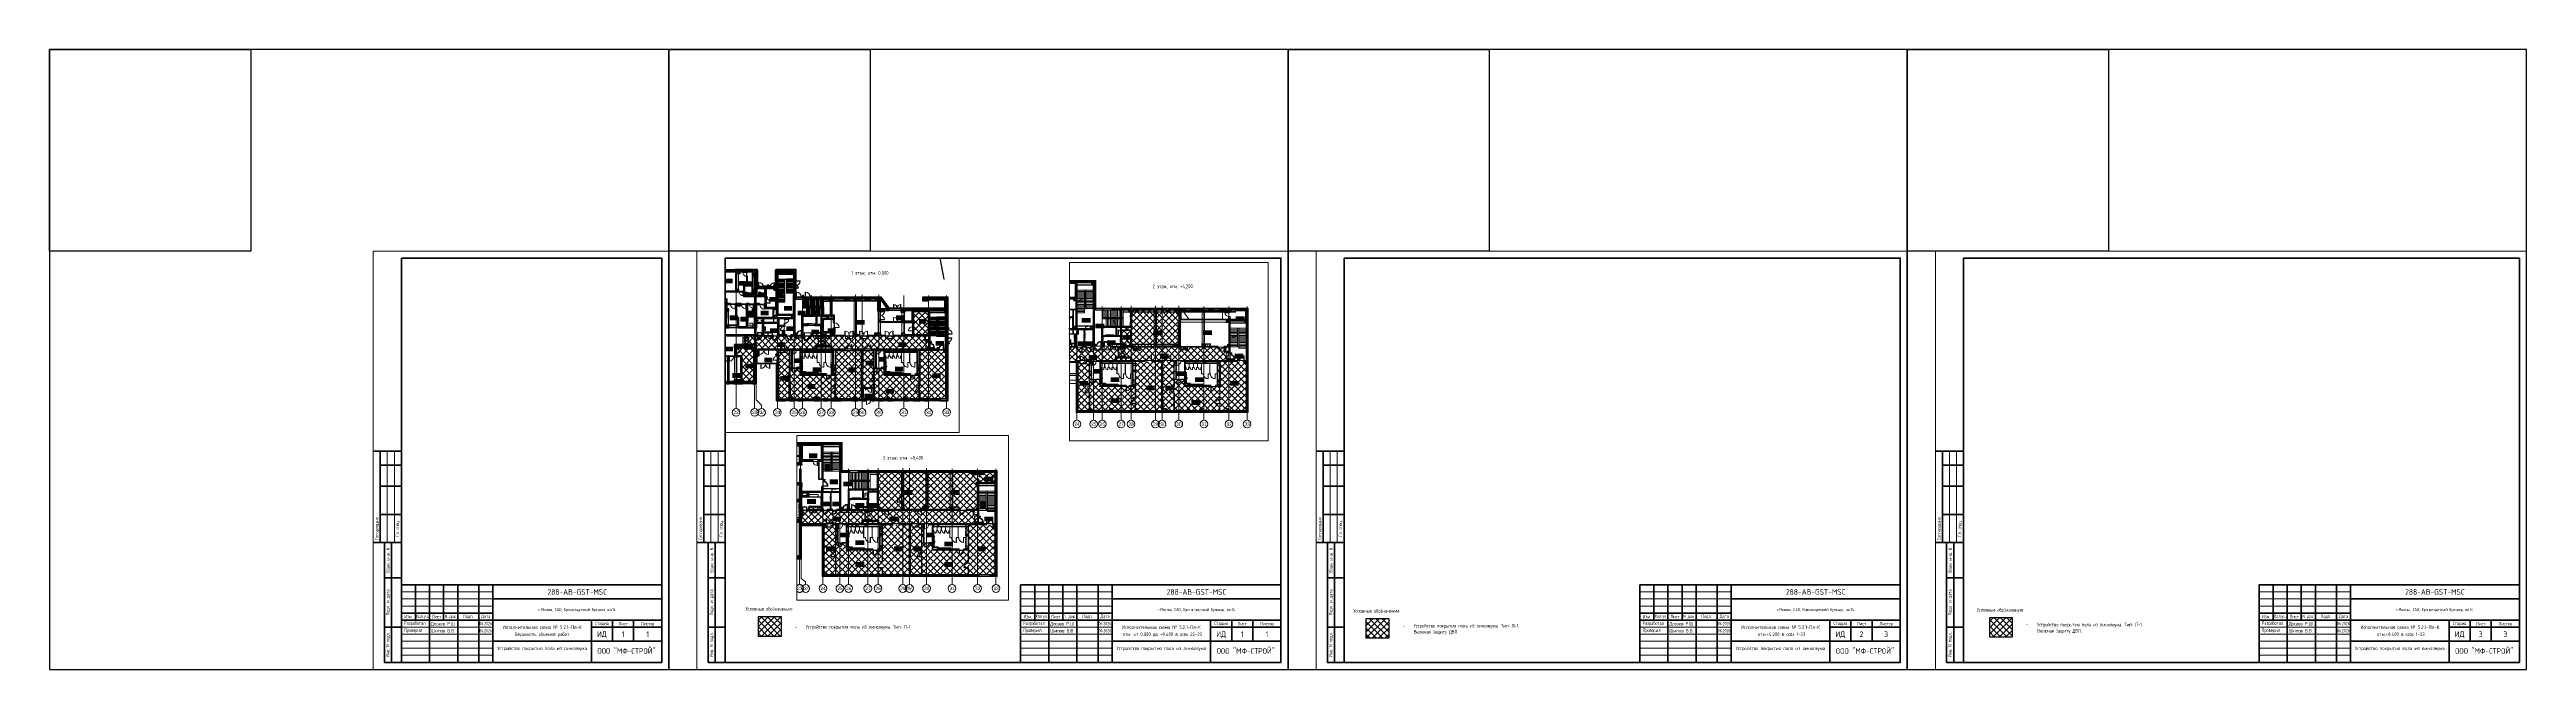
# Paper-space layout '5.2.1Л1в4' of a CAD drawing. Header units: millimetres. Extents: x -143 to 1617, y 0 to 440.
# The model-space entities are those that its viewports show. They can reach past a viewport. Long polylines and large blocks are cut down to what shows.
import ezdxf
from ezdxf import colors
from ezdxf.entities.mleader import LeaderData, LeaderLine
from ezdxf.enums import TextEntityAlignment as Align
from ezdxf.math import Vec2, Vec3

# ---------------------------------------------------------------- set-up
doc = ezdxf.new("R2018")
doc.units = ezdxf.units.MM
for name, pattern in [('Осевая', [6350, 1270, -952.5, 3175, -952.5]), ('Снесенные', [1428.75, 952.5, -476.25]), ('Штрих', [1270, 635, -635]), ('Штрих короткий', [600, 300, -300])]:
    doc.linetypes.add(name, pattern=pattern)
for name, color, linetype, lineweight in [('5.2) Л-1 Линолеум', 100, 'Continuous', 30), ('9.1) Рулон', 30, 'Continuous', 30), ('A-DETL-GENF', 7, 'Continuous', 9), ('A-DOOR-2', 7, 'Continuous', 5), ('A-DOOR-FRAM-2', 7, 'Continuous', 5), ('A-FLOR', 7, 'Continuous', 9), ('A-GENM', 7, 'Continuous', 9), ('A-GENM-1', 7, 'Continuous', 20), ('A-GENM-2', 7, 'Штрих', 5), ('A-GENM-3', 7, 'Continuous', 5), ('A-GLAZ', 7, 'Continuous', 9), ('A-GLAZ-1', 7, 'Continuous', 5), ('A-GLAZ-CURT', 7, 'Continuous', 9), ('A-GLAZ-CURT-1', 7, 'Continuous', 5), ('A-GLAZ-CURT-2', 7, 'Continuous', 20), ('A-GLAZ-CWMG', 7, 'Continuous', 9), ('A-GLAZ-CWMG-1', 7, 'Continuous', 20), ('A-WALL', 7, 'Continuous', 5), ('I-WALL', 7, 'Continuous', 5), ('M-EQPM-3', 7, 'Снесенные', 5), ('S-COLS', 7, 'Continuous', 9), ('S-COLS-1', 7, 'Continuous', 5), ('S-STRS', 7, 'Continuous', 9), ('S-STRS-MBND', 7, 'Continuous', 9), ('Оси', 7, 'Continuous', 9), ('Оси-1', 7, 'Continuous', 20), ('Оси-2', 7, 'Осевая', 9)]:
    doc.layers.add(name, color=color, linetype=linetype, lineweight=lineweight)
for name, color, linetype, lineweight, true_color, transparency in [('A-AREA-PATT-2', 7, 'Continuous', 5, 0xcde0ef, 1), ('A-AREA-PATT-3', 7, 'Continuous', 5, 0xe6fae8, 1), ('A-FLOR-PATT-1', 7, 'Continuous', 9, 0xeef6ff, 0.5)]:
    doc.layers.add(name, color=color, linetype=linetype, lineweight=lineweight, true_color=true_color, transparency=transparency)
for name, color, linetype, lineweight, true_color in [('A-DOOR-1', 7, 'Continuous', 5, 0xc0c0c0), ('A-DOOR-4', 7, 'Continuous', 5, 0xd7dbdf), ('A-DOOR-7', 7, 'Штрих короткий', 5, 0xc0c0c0), ('A-DOOR-FRAM-1', 7, 'Continuous', 5, 0xc0c0c0), ('A-WALL-1', 9, 'Continuous', 5, 0x808080), ('A-WALL-FNSH-1', 9, 'Continuous', 5, 0x808080), ('M-EQPM-2', 7, 'Штрих', 5, 0xb2b2b2), ('M-EQPM-4', 7, 'Continuous', 9, 0x52e2e2), ('M-EQPM-6', 7, 'Continuous', 9, 0xd0d4d8)]:
    doc.layers.add(name, color=color, linetype=linetype, lineweight=lineweight, true_color=true_color)
doc.styles.add('Arial', font='arial.ttf', dxfattribs={"width": 0.9, "height": 700})
doc.styles.get("Standard").update_dxf_attribs({"font": 'ГОСТ тип А.ttf'})
doc.styles.add('СПДС', font='ГОСТ тип А.ttf', dxfattribs={"width": 0.9})
pattern_1 = [(45, (351.6185, 43.7463), (-2.245064, 2.245064), []), (135, (351.6185, 43.7463), (-2.245064, -2.245064), [])]
pattern_2 = [(45, (-84450, -22950), (-114.04925, 114.04925), []), (45, (-84335.95, -22950), (-114.04925, 114.04925), [201.613, -40.323, 6.706, -33.617])]
pattern_3 = [(135, (1826.41, 164.685), (-14.14214, -14.14214), []), (225, (1826.41, 164.685), (14.14214, -14.14214), [])]
pattern_4 = [(45, (-296.384, 164.685), (-14.1421, 14.1421), []), (135, (-296.384, 164.685), (-14.1421, -14.1421), [])]
pattern_5 = [(135, (1826.41, 104.685), (-14.14214, -14.14214), []), (225, (1826.41, 104.685), (14.14214, -14.14214), [])]
pattern_6 = [(45, (-296.384, 104.685), (-14.1421, 14.1421), []), (135, (-296.384, 104.685), (-14.1421, -14.1421), [])]
pattern_7 = [(135, (1776.41, 174.685), (-14.14214, -14.14214), []), (225, (1776.41, 174.685), (14.14214, -14.14214), [])]
pattern_8 = [(45, (-346.384, 174.685), (-14.1421, 14.1421), []), (135, (-346.384, 174.685), (-14.1421, -14.1421), [])]
pattern_9 = [(135, (1471.41, 189.685), (-14.14214, -14.14214), []), (225, (1471.41, 189.685), (14.14214, -14.14214), [])]
pattern_10 = [(45, (-651.384, 189.685), (-14.1421, 14.1421), []), (135, (-651.384, 189.685), (-14.1421, -14.1421), [])]
pattern_11 = [(135, (1751.41, 114.685), (-14.14214, -14.14214), []), (225, (1751.41, 114.685), (14.14214, -14.14214), [])]
pattern_12 = [(45, (-371.384, 114.685), (-14.1421, 14.1421), []), (135, (-371.384, 114.685), (-14.1421, -14.1421), [])]
pattern_13 = [(135, (1826.41, 114.685), (-14.14214, -14.14214), []), (225, (1826.41, 114.685), (14.14214, -14.14214), [])]
pattern_14 = [(45, (-296.384, 114.685), (-14.1421, 14.1421), []), (135, (-296.384, 114.685), (-14.1421, -14.1421), [])]
pattern_15 = [(45, (-99480, -25), (-114.04925, 114.04925), []), (45, (-99365.95, -25), (-114.04925, 114.04925), [201.613, -40.323, 6.706, -33.617])]
pattern_16 = [(45, (-94080, -25), (-114.04925, 114.04925), []), (45, (-93965.95, -25), (-114.04925, 114.04925), [201.613, -40.323, 6.706, -33.617])]
pattern_17 = [(45, (-102180, -25), (-114.04925, 114.04925), []), (45, (-102065.95, -25), (-114.04925, 114.04925), [201.613, -40.323, 6.706, -33.617])]
pattern_18 = [(45, (-120500, -21150), (-114.04925, 114.04925), []), (45, (-120385.95, -21150), (-114.04925, 114.04925), [201.613, -40.323, 6.706, -33.617])]
pattern_19 = [(45, (-84450, -18850), (-114.04925, 114.04925), []), (45, (-84335.95, -18850), (-114.04925, 114.04925), [201.613, -40.323, 6.706, -33.617])]
pattern_20 = [(45, (-105800, -21150), (-114.04925, 114.04925), []), (45, (-105685.95, -21150), (-114.04925, 114.04925), [201.613, -40.323, 6.706, -33.617])]
pattern_21 = [(45, (-121180, -18850), (-114.04925, 114.04925), []), (45, (-121065.95, -18850), (-114.04925, 114.04925), [201.613, -40.323, 6.706, -33.617])]
pattern_22 = [(45, (-121180, -13650), (-114.04925, 114.04925), []), (45, (-121065.95, -13650), (-114.04925, 114.04925), [201.613, -40.323, 6.706, -33.617])]
pattern_23 = [(45, (-110700, -21150), (-114.04925, 114.04925), []), (45, (-110585.95, -21150), (-114.04925, 114.04925), [201.613, -40.323, 6.706, -33.617])]
pattern_24 = [(45, (-84450, -3800), (-114.04925, 114.04925), []), (45, (-84335.95, -3800), (-114.04925, 114.04925), [201.613, -40.323, 6.706, -33.617])]
pattern_25 = [(45, (-100850, -13650), (-114.04925, 114.04925), []), (45, (-100735.95, -13650), (-114.04925, 114.04925), [201.613, -40.323, 6.706, -33.617])]
pattern_26 = [(45, (289227.4, 1e-08), (-114.04925, 114.04925), []), (45, (289341.45, 1e-08), (-114.04925, 114.04925), [201.612, -40.322, 6.706, -33.617])]
pattern_27 = [(135, (289227.4, 1e-08), (-70.71068, -70.71068), [])]
pattern_28 = [(45, (289227.4, 1e-08), (-141.42136, 141.42136), []), (135, (289227.4, 1e-08), (-141.42136, -141.42136), [])]
pattern_29 = [(135, (289227.4, 1e-08), (-141.42136, -141.42136), [])]
pattern_30 = [(45, (289227.4, 1e-08), (-70.71068, 70.71068), [])]
pattern_31 = [(45, (289227.4, 1e-08), (-171.0739, 171.0739), []), (45, (289341.45, 1e-08), (-171.0739, 171.0739), [])]
pattern_32 = [(135, (289227.4, 1e-08), (-150.8683, -150.8683), [213.36, -35.56, 7.112, -35.56]), (135, (289227.4, 150.77), (-150.8683, -150.8683), []), (50, (289227.4, 1e-08), (255.05767, -22.3145), [26.67, -293.37]), (355, (289227.4, 1e-08), (-49.3404, 267.47914), [21.336, -234.696]), (100.451, (289248.66, -1.86), (205.71947, 245.16356), [22.666, -249.326]), (46.184, (289227.4, 71.12), (379.511, -58.86), [40.005, -440.055]), (96.636, (289259.03, 66.2), (332.3634, 346.3991), [33.999, -373.989]), (351.184, (289227.4, 71.12), (332.3669, 346.3953), [32.004, -352.044]), (21, (289262.96, 53.34), (212.26017, -143.17112), [26.67, -293.37]), (326, (289262.96, 53.34), (86.52236, 257.86323), [21.336, -234.696]), (71.451, (289280.65, 41.4), (298.78395, 114.6901), [22.666, -249.326]), (37.5, (289227.4, 1e-08), (4.32385, 118.37751), [6.706, -225.146, 6.706, -231.546, -235.585]), (37.5, (289227.4, 1e-08), (4.32385, 118.37751), [-470.103, 6.706, -228.879]), (7.5, (289227.4, 1e-08), (93.54758, 140.2533), [6.706, -129.134, 6.706, -219.812, -89.789]), (7.5, (289227.4, 1e-08), (93.54758, 140.2533), [-362.356, 6.706, -83.083]), (327.5, (289148.1, 1e-08), (189.82734, -8.02019), [6.706, -82.194, 6.706, -270.662, -368.046]), (327.5, (289148.1, 1e-08), (189.82734, -8.02019), [-366.268, 6.706, -361.34]), (317.5, (289112.54, 1e-08), (207.38114, 35.59764), [6.706, -108.864, 6.706, -177.495, -261.366]), (317.5, (289112.54, 1e-08), (207.38114, 35.59764), [-299.771, 6.706, -254.66])]
pattern_33 = [(45, (-115850.45, -21150), (-114.04925, 114.04925), []), (45, (-115736.4, -21150), (-114.04925, 114.04925), [201.613, -40.323, 6.706, -33.617])]
pattern_34 = [(45, (-88444.25, -10010), (-565.6854, 565.6854), [400, -1200]), (45, (-88844.25, -10210), (-565.6854, 565.6854), [1200, -400]), (45, (-88044.25, -10410), (-565.6854, 565.6854), [400, -1200])]
pattern_35 = [(0, (289227.4, 1e-08), (243.84, 60.96), [20.117, -162.763, 20.117, -162.763, -975.36]), (0, (289227.4, 1e-08), (243.84, 60.96), [-365.76, 20.117, -345.643, 20.117, -162.763, -426.72]), (0, (289227.4, 1e-08), (243.84, 60.96), [-914.4, 20.117, -101.803, 20.117, -284.683]), (120, (289318.84, 30.48), (-174.71291, 180.691634), [20.117, -162.763, 20.117, -162.763, -975.36]), (120, (289318.84, 30.48), (-174.71291, 180.691634), [-365.76, 20.117, -345.643, 20.117, -162.763, -426.72]), (120, (289318.84, 30.48), (-174.71291, 180.691634), [-914.4, 20.117, -101.803, 20.117, -284.683]), (240, (289349.32, 152.4), (-69.12709, -241.651634), [20.117, -162.763, 20.117, -162.763, -975.36]), (240, (289349.32, 152.4), (-69.12709, -241.651634), [-365.76, 20.117, -345.643, 20.117, -162.763, -426.72]), (240, (289349.32, 152.4), (-69.12709, -241.651634), [-914.4, 20.117, -101.803, 20.117, -284.683])]
pattern_36 = [(45, (289227.4, 1e-08), (-212.132, 212.132), []), (135, (289227.4, 1e-08), (-212.132, -212.132), [])]
pattern_37 = [(45, (148772.12, -0.94), (-141.42136, 141.42136), []), (135, (148772.12, -0.94), (-141.42136, -141.42136), [])]
pattern_38 = [(135, (148772.12, -0.94), (-70.71068, -70.71068), [])]
pattern_39 = [(45, (148772.12, -0.94), (-114.04925, 114.04925), []), (45, (148886.17, -0.94), (-114.04925, 114.04925), [201.612, -40.322, 6.706, -33.617])]
pattern_40 = [(135, (148772.12, -0.94), (-141.42136, -141.42136), [])]
pattern_41 = [(45, (148772.12, -0.94), (-70.71068, 70.71068), [])]
pattern_42 = [(135, (148772.12, -0.94), (-150.8683, -150.8683), [213.36, -35.56, 7.112, -35.56]), (135, (148772.12, 149.83), (-150.8683, -150.8683), []), (50, (148772.12, -0.94), (255.05767, -22.3145), [26.67, -293.37]), (355, (148772.12, -0.94), (-49.3404, 267.47914), [21.336, -234.696]), (100.451, (148793.38, -2.8), (205.71947, 245.16356), [22.666, -249.326]), (46.184, (148772.12, 70.18), (379.511, -58.86), [40.005, -440.055]), (96.636, (148803.75, 65.27), (332.3634, 346.3991), [33.999, -373.989]), (351.184, (148772.12, 70.18), (332.3669, 346.3953), [32.004, -352.044]), (21, (148807.68, 52.4), (212.26017, -143.17112), [26.67, -293.37]), (326, (148807.68, 52.4), (86.52236, 257.86323), [21.336, -234.696]), (71.451, (148825.37, 40.47), (298.78395, 114.6901), [22.666, -249.326]), (37.5, (148772.12, -0.94), (4.32385, 118.37751), [6.706, -225.146, 6.706, -231.546, -235.585]), (37.5, (148772.12, -0.94), (4.32385, 118.37751), [-470.103, 6.706, -228.879]), (7.5, (148772.12, -0.94), (93.54758, 140.2533), [6.706, -129.134, 6.706, -219.812, -89.789]), (7.5, (148772.12, -0.94), (93.54758, 140.2533), [-362.356, 6.706, -83.083]), (327.5, (148692.82, -0.94), (189.82734, -8.02019), [6.706, -82.194, 6.706, -270.662, -368.046]), (327.5, (148692.82, -0.94), (189.82734, -8.02019), [-366.268, 6.706, -361.34]), (317.5, (148657.26, -0.94), (207.38114, 35.59764), [6.706, -108.864, 6.706, -177.495, -261.366]), (317.5, (148657.26, -0.94), (207.38114, 35.59764), [-299.771, 6.706, -254.66])]
pattern_43 = [(0, (148772.123, -0.94), (243.84, 60.96), [20.117, -162.763, 20.117, -162.763, -975.36]), (0, (148772.123, -0.94), (243.84, 60.96), [-365.76, 20.117, -345.643, 20.117, -162.763, -426.72]), (0, (148772.123, -0.94), (243.84, 60.96), [-914.4, 20.117, -101.803, 20.117, -284.683]), (120, (148863.563, 29.54), (-174.71291, 180.691634), [20.117, -162.763, 20.117, -162.763, -975.36]), (120, (148863.563, 29.54), (-174.71291, 180.691634), [-365.76, 20.117, -345.643, 20.117, -162.763, -426.72]), (120, (148863.563, 29.54), (-174.71291, 180.691634), [-914.4, 20.117, -101.803, 20.117, -284.683]), (240, (148894.043, 151.46), (-69.12709, -241.651634), [20.117, -162.763, 20.117, -162.763, -975.36]), (240, (148894.043, 151.46), (-69.12709, -241.651634), [-365.76, 20.117, -345.643, 20.117, -162.763, -426.72]), (240, (148894.043, 151.46), (-69.12709, -241.651634), [-914.4, 20.117, -101.803, 20.117, -284.683])]
pattern_44 = [(45, (148772.12, -0.94), (-212.132, 212.132), []), (135, (148772.12, -0.94), (-212.132, -212.132), [])]
pattern_45 = [(45, (205553.1, 26879), (-673.519, 673.519), []), (135, (205553.1, 26879), (-673.519, -673.519), [])]
pattern_46 = [(45, (240701.1, 10378.5), (-673.52, 673.52), []), (135, (240701.1, 10378.5), (-673.52, -673.52), [])]
pattern_47 = [(45, (292979.4, 11329), (-673.519, 673.519), []), (135, (292979.4, 11329), (-673.519, -673.519), [])]
pattern_48 = [(45, (390048.4, 21129), (-673.52, 673.52), []), (135, (390048.4, 21129), (-673.52, -673.52), [])]
pattern_49 = [(45, (374218.4, 26829), (-673.52, 673.52), []), (135, (374218.4, 26829), (-673.52, -673.52), [])]
pattern_50 = [(45, (233742.1, 26815), (-673.52, 673.52), []), (135, (233742.1, 26815), (-673.52, -673.52), [])]
pattern_51 = [(45, (205553.1, 26879), (-673.52, 673.52), []), (135, (205553.1, 26879), (-673.52, -673.52), [])]

# ---------------------------------------------------------------- blocks, each defined once
blk = doc.blocks.new('*U1695')
at = {"color": 4}
blk.add_lwpolyline([(-220, -220), (220, -220), (220, 220), (-220, 220)], close=True, dxfattribs=at)
at = {"color": 3}
blk.add_lwpolyline([(-220, 220), (-77, 220), (-77, 77), (-220, 77)], close=True, dxfattribs=at)
blk = doc.blocks.new('*U1696')
at = {"color": 0, "linetype": 'ByBlock', "lineweight": -2, "transparency": 16777216}
for p in [(0, 0), (440, 0), (880, 0), (1320, 0)]:
    blk.add_blockref('*U1695', p, dxfattribs=at)
blk = doc.blocks.new('*U1719')
at = {"lineweight": 0}
blk.add_lwpolyline([(-205, -5), (5, -5), (5, 292), (-205, 292)], close=True, dxfattribs=at)
at = {"color": 0, "linetype": 'Continuous', "lineweight": 50}
blk.add_lwpolyline([(-185, 287), (0, 287), (0, 0), (-185, 0)], close=True, dxfattribs=at)
at = {"lineweight": 35}
for points in [[(-185, 150), (-205, 150)], [(-200, 85), (-200, 150)], [(-185, 140), (-200, 140)], [(-185, 125), (-200, 125)], [(-185, 105), (-200, 105)], [(-185, 85), (-205, 85)], [(-185, 85), (-197, 85), (-197, 0), (-185, 0)], [(-192, 0), (-192, 85)], [(-185, 60), (-197, 60)], [(-175, 55), (-175, 30)], [(-165, 55), (-165, 0)], [(-155, 55), (-155, 30)], [(-145, 55), (-145, 0)], [(-130, 55), (-130, 0)], [(-120, 55), (-120, 0)], [(-120, 45), (0, 45)], [(-185, 25), (-197, 25)], [(-185, 35), (-120, 35)], [(-185, 30), (0, 30)], [(-50, 30), (-50, 0)], [(-50, 25), (0, 25)], [(-35, 30), (-35, 15)], [(-20, 30), (-20, 15)], [(-120, 15), (0, 15)]]:
    blk.add_lwpolyline(points, dxfattribs=at)
at = {"lineweight": 18}
for points in [[(-195, 85), (-195, 150)], [(-190, 85), (-190, 150)], [(-185, 50), (-120, 50)], [(-185, 45), (-120, 45)], [(-185, 40), (-120, 40)], [(-185, 25), (-120, 25)], [(-185, 20), (-120, 20)], [(-185, 15), (-120, 15)], [(-185, 10), (-120, 10)], [(-185, 5), (-120, 5)]]:
    blk.add_lwpolyline(points, dxfattribs=at)
at = {"lineweight": 35}
blk.add_lwpolyline([(-185, 0), (0, 0), (0, 55), (-185, 55)], close=True, dxfattribs=at)
at = {"lineweight": 0}
blk.add_lwpolyline([(0, -5), (5, -5), (5, 0)], dxfattribs=at)
at = {"lineweight": -2, "char_height": 2.5, "attachment_point": 5, "rotation": 90, "style": 'СПДС'}
for s, insert, width in [('Согласовано', (-202.5, 95), 19.991), ('Гл. спец.', (-187.5, 95), 19.991), ('Взам. инв. N', (-194.5, 72.5), 24.991), ('Подл. и дата', (-194.5, 42.5), 34.991), ('Инв. N подл.', (-194.5, 12.5), 24.991)]:
    blk.add_mtext(s, dxfattribs=dict(at, insert=insert, width=width))
at = {"insert": (-60.2, 37.2), "char_height": 2.2, "attachment_point": 5, "style": 'СПДС'}
blk.add_mtext_dynamic_manual_height_columns('г.Москва, САО, Кронштадтский бульвар, вл.14', width=118.293, gutter_width=0, heights=[12.8], dxfattribs=at)
at = {"lineweight": -2, "char_height": 2.5, "style": 'СПДС'}
for s, insert, width, attachment_point in [('Разработал', (-183.1, 27.5), 17.953, 4), ('Проверил', (-183.1, 22.5), 17.953, 4), ('Изм.', (-180, 32.5), 10, 5), ('Кол.уч.', (-170, 32.5), 10, 5), ('Лист', (-160, 32.5), 10, 5), ('N док.', (-150, 32.5), 10, 5), ('Подп.', (-137.5, 32.5), 15, 5), ('Дата', (-125, 32.5), 10, 5), ('Стадия', (-42.5, 27.5), 15, 5), ('Лист', (-27.5, 27.5), 15, 5), ('Листов', (-10, 27.5), 20, 5)]:
    blk.add_mtext(s, dxfattribs=dict(at, insert=insert, width=width, attachment_point=attachment_point))
at = {"lineweight": 30, "width": 0.9, "flags": 104}
blk.add_attdef('ШАПКА', text='', height=3, dxfattribs=at).set_placement((-135, 281), align=Align.MIDDLE_CENTER)
at = {"style": 'СПДС'}
for tag, height, p in [('ШИФР_ПРОЕКТА', 4, (-60, 50)), ('НАИМЕНОВАНИЕ_ОБЪЕКТА2', 2.5, (-85, 20)), ('НАИМЕНОВАНИЕ_ОБЪЕКТА', 2.5, (-85, 25)), ('СТАДИЯ', 4, (-42.5, 20)), ('ЛИСТ_первый', 4, (-27.5, 20)), ('ЛИСТОВ', 4, (-10, 20)), ('НАИМЕНОВАНИЕ_ЧЕРТЕЖА2', 2.5, (-85, 5)), ('НАИМЕНОВАНИЕ_ЧЕРТЕЖА1', 2.5, (-85, 10)), ('ОРГАНИЗАЦИЯ_РАЗРАБОТЧИК1', 4, (-25, 8.1))]:
    blk.add_attdef(tag, text='', height=height, dxfattribs=at).set_placement(p, align=Align.MIDDLE_CENTER)
for tag, p in [('РАЗРАБОТЧИК', (-164, 27.5)), ('РУК.ГРУППЫ', (-164, 22.5))]:
    blk.add_attdef(tag, text='', height=2.5, dxfattribs=at).set_placement(p, align=Align.MIDDLE_LEFT)
at = {"style": 'СПДС', "width": 0.9}
for tag, p in [('ДАТА1', (-129.6, 26.4)), ('ДАТА2', (-129.6, 21.4))]:
    blk.add_attdef(tag, p, '', height=2.3, dxfattribs=at)
blk = doc.blocks.new('*U1720')
at = {"lineweight": 0}
blk.add_lwpolyline([(-415, -5), (5, -5), (5, 292), (-415, 292)], close=True, dxfattribs=at)
at = {"color": 0, "linetype": 'Continuous', "lineweight": 50}
blk.add_lwpolyline([(-395, 287), (0, 287), (0, 0), (-395, 0)], close=True, dxfattribs=at)
at = {"lineweight": 35}
for points in [[(-395, 150), (-415, 150)], [(-410, 85), (-410, 150)], [(-395, 140), (-410, 140)], [(-395, 125), (-410, 125)], [(-395, 105), (-410, 105)], [(-395, 85), (-415, 85)], [(-395, 85), (-407, 85), (-407, 0), (-395, 0)], [(-402, 0), (-402, 85)], [(-395, 60), (-407, 60)], [(-175, 55), (-175, 30)], [(-165, 55), (-165, 0)], [(-155, 55), (-155, 30)], [(-145, 55), (-145, 0)], [(-130, 55), (-130, 0)], [(-120, 55), (-120, 0)], [(-120, 45), (0, 45)], [(-395, 25), (-407, 25)], [(-185, 35), (-120, 35)], [(-185, 30), (0, 30)], [(-50, 30), (-50, 0)], [(-50, 25), (0, 25)], [(-35, 30), (-35, 15)], [(-20, 30), (-20, 15)], [(-120, 15), (0, 15)]]:
    blk.add_lwpolyline(points, dxfattribs=at)
at = {"lineweight": 18}
for points in [[(-405, 85), (-405, 150)], [(-400, 85), (-400, 150)], [(-185, 50), (-120, 50)], [(-185, 45), (-120, 45)], [(-185, 40), (-120, 40)], [(-185, 25), (-120, 25)], [(-185, 20), (-120, 20)], [(-185, 15), (-120, 15)], [(-185, 10), (-120, 10)], [(-185, 5), (-120, 5)]]:
    blk.add_lwpolyline(points, dxfattribs=at)
at = {"lineweight": 35}
blk.add_lwpolyline([(-185, 0), (0, 0), (0, 55), (-185, 55)], close=True, dxfattribs=at)
at = {"lineweight": 0}
blk.add_lwpolyline([(0, -5), (5, -5), (5, 0)], dxfattribs=at)
at = {"lineweight": -2, "char_height": 2.5, "attachment_point": 5, "rotation": 90, "style": 'СПДС'}
for s, insert, width in [('Согласовано', (-412.5, 95), 19.991), ('Гл. спец.', (-397.5, 95), 19.991), ('Взам. инв. N', (-404.5, 72.5), 24.991), ('Подл. и дата', (-404.5, 42.5), 34.991), ('Инв. N подл.', (-404.5, 12.5), 24.991)]:
    blk.add_mtext(s, dxfattribs=dict(at, insert=insert, width=width))
at = {"insert": (-60.2, 37.2), "char_height": 2.2, "attachment_point": 5, "style": 'СПДС'}
blk.add_mtext_dynamic_manual_height_columns('г.Москва, САО, Кронштадтский бульвар, вл.14', width=118.293, gutter_width=0, heights=[12.8], dxfattribs=at)
at = {"lineweight": -2, "char_height": 2.5, "style": 'СПДС'}
for s, insert, width, attachment_point in [('Разработал', (-183.1, 27.5), 17.953, 4), ('Проверил', (-183.1, 22.5), 17.953, 4), ('Изм.', (-180, 32.5), 10, 5), ('Кол.уч.', (-170, 32.5), 10, 5), ('Лист', (-160, 32.5), 10, 5), ('N док.', (-150, 32.5), 10, 5), ('Подп.', (-137.5, 32.5), 15, 5), ('Дата', (-125, 32.5), 10, 5), ('Стадия', (-42.5, 27.5), 15, 5), ('Лист', (-27.5, 27.5), 15, 5), ('Листов', (-10, 27.5), 20, 5)]:
    blk.add_mtext(s, dxfattribs=dict(at, insert=insert, width=width, attachment_point=attachment_point))
at = {"lineweight": 30, "width": 0.9, "flags": 104}
blk.add_attdef('ШАПКА', text='', height=3, dxfattribs=at).set_placement((-135, 281), align=Align.MIDDLE_CENTER)
at = {"style": 'СПДС'}
for tag, height, p in [('ШИФР_ПРОЕКТА', 4, (-60, 50)), ('НАИМЕНОВАНИЕ_ОБЪЕКТА2', 2.5, (-85, 20)), ('НАИМЕНОВАНИЕ_ОБЪЕКТА', 2.5, (-85, 25)), ('СТАДИЯ', 4, (-42.5, 20)), ('ЛИСТ_первый', 4, (-27.5, 20)), ('ЛИСТОВ', 4, (-10, 20)), ('НАИМЕНОВАНИЕ_ЧЕРТЕЖА2', 2.5, (-85, 5)), ('НАИМЕНОВАНИЕ_ЧЕРТЕЖА1', 2.5, (-85, 10)), ('ОРГАНИЗАЦИЯ_РАЗРАБОТЧИК1', 4, (-25, 8.1))]:
    blk.add_attdef(tag, text='', height=height, dxfattribs=at).set_placement(p, align=Align.MIDDLE_CENTER)
for tag, p in [('РАЗРАБОТЧИК', (-164, 27.5)), ('РУК.ГРУППЫ', (-164, 22.5))]:
    blk.add_attdef(tag, text='', height=2.5, dxfattribs=at).set_placement(p, align=Align.MIDDLE_LEFT)
at = {"style": 'СПДС', "width": 0.9}
for tag, p in [('ДАТА1', (-129.6, 26.4)), ('ДАТА2', (-129.6, 21.4))]:
    blk.add_attdef(tag, p, '', height=2.3, dxfattribs=at)
blk = doc.blocks.new('BSC_Колонна _Прямоугольная - 500х500-V14-Объем проектирования 1 этажа')
at = {"layer": 'S-COLS-1'}
h = blk.add_hatch(dxfattribs=at)
h.set_pattern_fill('FP_18', color=256, style=0, pattern_type=2)
h.set_pattern_definition([(45, (-80600, -3800), (-114.04925, 114.04925), []), (45, (-80485.95, -3800), (-114.04925, 114.04925), [201.613, -40.323, 6.706, -33.617])])
h.paths.add_polyline_path([(250, -250), (250, 250), (-250, 250), (-250, -250)])
for p, q in [((250, 250), (-250, 250)), ((-250, 250), (-250, -250)), ((250, -250), (250, 250)), ((-250, -250), (250, -250))]:
    blk.add_line(p, q, dxfattribs=at)
blk = doc.blocks.new('BSC_Колонна _Прямоугольная - 500х500-23287078-Объем проектирования 1 этажа')
at = {"layer": 'S-COLS-1'}
h = blk.add_hatch(dxfattribs=at)
h.set_pattern_fill('FP_32', color=256, style=0, pattern_type=2)
h.set_pattern_definition(pattern_2)
h.paths.add_polyline_path([(-187, -250), (250, -250), (250, 250), (-250, 250), (-250, -250)])
for p, q in [((250, 250), (-250, 250)), ((-250, 250), (-250, -250)), ((250, -250), (250, 250)), ((-250, -250), (250, -250))]:
    blk.add_line(p, q, dxfattribs=at)
blk = doc.blocks.new('110_Дверь_СКБ_1Ст_Внутренняя1 - Д-8 950x2100h_охрана-31784688-Объем проектирования 1 этажа')
at = {"layer": 'A-DOOR-2'}
h = blk.add_hatch(dxfattribs=at)
h.set_pattern_fill('FP_33', color=256, style=0, pattern_type=2)
h.set_pattern_definition(pattern_3)
h.paths.add_polyline_path([(487, 100), (462, 100), (462, -100), (487, -98), (487, -93)])
at = {"layer": 'A-DOOR-FRAM-2'}
h = blk.add_hatch(dxfattribs=at)
h.set_pattern_fill('FP_34', color=256, style=0, pattern_type=2)
h.set_pattern_definition(pattern_4)
h.paths.add_polyline_path([(-438, 100), (-463, 100), (-463, -100), (-438, -100), (-438, 15)])
at = {"layer": 'A-DOOR-1'}
for p, q in [((437, 950), (397, 950)), ((397, 950), (397, 100)), ((397, 100), (437, 100)), ((437, 100), (437, 950))]:
    blk.add_line(p, q, dxfattribs=at)
blk.add_arc((437, 100), 850, 90, 180, dxfattribs=at)
at = {"layer": 'A-DOOR-FRAM-1'}
for p, q in [((-423, 108), (-493, 108)), ((-493, 108), (-493, 100)), ((-493, 100), (-423, 100)), ((-438, 100), (-463, 100)), ((-463, 100), (-463, -100)), ((-413, 100), (-438, 100)), ((-438, 100), (-438, 20)), ((-438, -100), (-438, 100)), ((-423, 100), (-438, 100)), ((-438, 100), (-438, 99)), ((-438, 99), (-423, 99)), ((-438, 20), (-403, 20)), ((-423, 20), (-438, 20)), ((-438, 20), (-438, -100)), ((-423, 100), (-423, 108)), ((-423, 99), (-423, 100)), ((-423, -100), (-423, 20)), ((-413, 60), (-413, 100)), ((-403, 60), (-413, 60)), ((-403, 20), (-403, 60)), ((437, 60), (427, 60)), ((427, 60), (427, 20)), ((427, 20), (462, 20)), ((437, 100), (437, 60)), ((462, 100), (437, 100)), ((517, 108), (447, 108)), ((447, 108), (447, 100)), ((462, 100), (447, 100)), ((447, 100), (447, 99)), ((447, 100), (517, 100)), ((447, 99), (462, 99)), ((462, 20), (447, 20)), ((447, 20), (447, -100)), ((462, 20), (462, 100)), ((487, 100), (462, 100)), ((462, 100), (462, -100)), ((462, 99), (462, 100)), ((462, -100), (462, 20)), ((487, -100), (487, 100)), ((517, 100), (517, 108)), ((-423, -100), (-493, -100)), ((-493, -100), (-493, -108)), ((-493, -108), (-423, -108)), ((-463, -100), (-438, -100)), ((-438, -100), (-423, -100)), ((-423, -108), (-423, -100)), ((447, -100), (462, -100)), ((517, -100), (447, -100)), ((447, -100), (447, -108)), ((447, -108), (517, -108)), ((462, -100), (487, -100)), ((517, -108), (517, -100))]:
    blk.add_line(p, q, dxfattribs=at)
blk = doc.blocks.new('110_Дверь_СКБ_1Ст_Внутренняя1 - Д-8 950x2100h_охрана-32224770-Объем проектирования 1 этажа')
at = {"layer": 'A-DOOR-2'}
h = blk.add_hatch(dxfattribs=at)
h.set_pattern_fill('FP_35', color=256, style=0, pattern_type=2)
h.set_pattern_definition(pattern_5)
h.paths.add_polyline_path([(462, 40), (462, -40), (487, -40), (487, 40)])
at = {"layer": 'A-DOOR-FRAM-2'}
h = blk.add_hatch(dxfattribs=at)
h.set_pattern_fill('FP_36', color=256, style=0, pattern_type=2)
h.set_pattern_definition(pattern_6)
h.paths.add_polyline_path([(-438, 40), (-463, 40), (-463, -40), (-438, -39), (-438, 39)])
at = {"layer": 'A-DOOR-1'}
for p, q in [((437, 890), (397, 890)), ((397, 890), (397, 40)), ((397, 40), (437, 40)), ((437, 40), (437, 890))]:
    blk.add_line(p, q, dxfattribs=at)
blk.add_arc((437, 40), 850, 90, 180, dxfattribs=at)
at = {"layer": 'A-DOOR-FRAM-1'}
for p, q in [((-423, 48), (-493, 48)), ((-493, 48), (-493, 40)), ((-493, 40), (-423, 40)), ((-438, 40), (-463, 40)), ((-463, 40), (-463, -40)), ((-413, 40), (-438, 40)), ((-438, 40), (-438, -40)), ((-438, -40), (-438, 40)), ((-423, 40), (-438, 40)), ((-438, 40), (-438, 39)), ((-438, 39), (-423, 39)), ((-423, 40), (-423, 48)), ((-423, 39), (-423, 40)), ((-413, 0), (-413, 40)), ((-403, 0), (-413, 0)), ((-403, -40), (-403, 0)), ((437, 0), (427, 0)), ((427, 0), (427, -40)), ((437, 40), (437, 0)), ((462, 40), (437, 40)), ((517, 48), (447, 48)), ((447, 48), (447, 40)), ((462, 40), (447, 40)), ((447, 40), (447, 39)), ((447, 40), (517, 40)), ((447, 39), (462, 39)), ((462, -40), (462, 40)), ((487, 40), (462, 40)), ((462, 40), (462, -40)), ((462, 39), (462, 40)), ((487, -40), (487, 40)), ((517, 40), (517, 48)), ((-423, -40), (-493, -40)), ((-493, -40), (-493, -48)), ((-493, -48), (-423, -48)), ((-463, -40), (-438, -40)), ((-423, -39), (-438, -39)), ((-438, -39), (-438, -40)), ((-438, -40), (-403, -40)), ((-438, -40), (-423, -40)), ((-423, -40), (-423, -39)), ((-423, -48), (-423, -40)), ((427, -40), (462, -40)), ((462, -39), (447, -39)), ((447, -39), (447, -40)), ((447, -40), (462, -40)), ((517, -40), (447, -40)), ((447, -40), (447, -48)), ((447, -48), (517, -48)), ((462, -40), (462, -39)), ((462, -40), (487, -40)), ((517, -48), (517, -40))]:
    blk.add_line(p, q, dxfattribs=at)
blk = doc.blocks.new('110_Дверь_СКБ_1Ст_Внутренняя1 - Д-7а_л__950x2100h_Туалет-32220591-Объем проектирования 1 этажа')
at = {"layer": 'A-DOOR-2'}
h = blk.add_hatch(dxfattribs=at)
h.set_pattern_fill('FP_37', color=256, style=0, pattern_type=2)
h.set_pattern_definition(pattern_7)
h.paths.add_polyline_path([(537, 110), (512, 110), (512, -110), (537, -110)])
at = {"layer": 'A-DOOR-FRAM-2'}
h = blk.add_hatch(dxfattribs=at)
h.set_pattern_fill('FP_38', color=256, style=0, pattern_type=2)
h.set_pattern_definition(pattern_8)
h.paths.add_polyline_path([(-513, 110), (-513, -110), (-488, -109), (-488, 110)])
at = {"layer": 'A-DOOR-1'}
for p, q in [((447, 1060), (447, 110)), ((447, 110), (487, 110)), ((487, 1060), (447, 1060)), ((487, 110), (487, 1060))]:
    blk.add_line(p, q, dxfattribs=at)
blk.add_arc((487, 110), 950, 90, 180, dxfattribs=at)
at = {"layer": 'A-DOOR-FRAM-1'}
for p, q in [((-473, 118), (-543, 118)), ((-543, 118), (-543, 110)), ((-543, 110), (-473, 110)), ((-488, 110), (-513, 110)), ((-513, 110), (-513, -110)), ((-463, 110), (-488, 110)), ((-488, 110), (-488, 30)), ((-488, -110), (-488, 110)), ((-473, 110), (-488, 110)), ((-488, 110), (-488, 109)), ((-488, 109), (-473, 109)), ((-488, 30), (-453, 30)), ((-473, 30), (-488, 30)), ((-488, 30), (-488, -110)), ((-473, 110), (-473, 118)), ((-473, 109), (-473, 110)), ((-473, -110), (-473, 30)), ((-463, 70), (-463, 110)), ((-453, 70), (-463, 70)), ((-453, 30), (-453, 70)), ((487, 70), (477, 70)), ((477, 70), (477, 30)), ((477, 30), (512, 30)), ((487, 110), (487, 70)), ((512, 110), (487, 110)), ((567, 118), (497, 118)), ((497, 118), (497, 110)), ((512, 110), (497, 110)), ((497, 110), (497, 109)), ((497, 110), (567, 110)), ((497, 109), (512, 109)), ((512, 30), (497, 30)), ((497, 30), (497, -110)), ((512, 30), (512, 110)), ((537, 110), (512, 110)), ((512, 110), (512, -110)), ((512, 109), (512, 110)), ((512, -110), (512, 30)), ((537, -110), (537, 110)), ((567, 110), (567, 118)), ((-473, -110), (-543, -110)), ((-543, -110), (-543, -118)), ((-543, -118), (-473, -118)), ((-513, -110), (-488, -110)), ((-488, -110), (-473, -110)), ((-473, -118), (-473, -110)), ((497, -110), (512, -110)), ((567, -110), (497, -110)), ((497, -110), (497, -118)), ((497, -118), (567, -118)), ((512, -110), (537, -110)), ((567, -118), (567, -110))]:
    blk.add_line(p, q, dxfattribs=at)
blk = doc.blocks.new('110_Дверь_СКБ_1Ст_Внутренняя1 - Д-8 950x2100h_охрана-V22-Объем проектирования 1 этажа')
at = {"layer": 'A-DOOR-2'}
h = blk.add_hatch(dxfattribs=at)
h.set_pattern_fill('FP_33', color=256, style=0, pattern_type=2)
h.set_pattern_definition(pattern_3)
h.paths.add_polyline_path([(487.5, 100), (462.5, 100), (462.5, -100), (487.5, -100), (487.5, 13.7)])
at = {"layer": 'A-DOOR-FRAM-2'}
h = blk.add_hatch(dxfattribs=at)
h.set_pattern_fill('FP_34', color=256, style=0, pattern_type=2)
h.set_pattern_definition(pattern_4)
h.paths.add_polyline_path([(-437.5, 100), (-462.5, 100), (-462.5, -100), (-437.5, -100), (-437.5, 16.5)])
at = {"layer": 'A-DOOR-1'}
for p, q in [((437.5, 950), (397.5, 950)), ((397.5, 950), (397.5, 100)), ((397.5, 100), (437.5, 100)), ((437.5, 100), (437.5, 950))]:
    blk.add_line(p, q, dxfattribs=at)
blk.add_arc((437.5, 100), 850, 90, 180, dxfattribs=at)
at = {"layer": 'A-DOOR-FRAM-1'}
for p, q in [((-422.5, 108), (-492.5, 108)), ((-492.5, 108), (-492.5, 100)), ((-492.5, 100), (-422.5, 100)), ((-437.5, 100), (-462.5, 100)), ((-462.5, 100), (-462.5, -100)), ((-412.5, 100), (-437.5, 100)), ((-437.5, 100), (-437.5, 20)), ((-437.5, -100), (-437.5, 100)), ((-422.5, 100), (-437.5, 100)), ((-437.5, 100), (-437.5, 99)), ((-437.5, 99), (-422.5, 99)), ((-437.5, 20), (-402.5, 20)), ((-422.5, 20), (-437.5, 20)), ((-437.5, 20), (-437.5, -100)), ((-422.5, 100), (-422.5, 108)), ((-422.5, 99), (-422.5, 100)), ((-422.5, -100), (-422.5, 20)), ((-412.5, 60), (-412.5, 100)), ((-402.5, 60), (-412.5, 60)), ((-402.5, 20), (-402.5, 60)), ((437.5, 60), (427.5, 60)), ((427.5, 60), (427.5, 20)), ((427.5, 20), (462.5, 20)), ((437.5, 100), (437.5, 60)), ((462.5, 100), (437.5, 100)), ((517.5, 108), (447.5, 108)), ((447.5, 108), (447.5, 100)), ((462.5, 100), (447.5, 100)), ((447.5, 100), (447.5, 99)), ((447.5, 100), (517.5, 100)), ((447.5, 99), (462.5, 99)), ((462.5, 20), (447.5, 20)), ((447.5, 20), (447.5, -100)), ((462.5, 20), (462.5, 100)), ((487.5, 100), (462.5, 100)), ((462.5, 100), (462.5, -100)), ((462.5, 99), (462.5, 100)), ((462.5, -100), (462.5, 20)), ((487.5, -100), (487.5, 100)), ((517.5, 100), (517.5, 108)), ((-422.5, -100), (-492.5, -100)), ((-492.5, -100), (-492.5, -108)), ((-492.5, -108), (-422.5, -108)), ((-462.5, -100), (-437.5, -100)), ((-437.5, -100), (-422.5, -100)), ((-422.5, -108), (-422.5, -100)), ((447.5, -100), (462.5, -100)), ((517.5, -100), (447.5, -100)), ((447.5, -100), (447.5, -108)), ((447.5, -108), (517.5, -108)), ((462.5, -100), (487.5, -100)), ((517.5, -108), (517.5, -100))]:
    blk.add_line(p, q, dxfattribs=at)
blk = doc.blocks.new('110_Дверь_СКБ_2Ст - Д-2а_л_ Из коридора на лестницу-32216062-Объем проектирования 1 этажа')
at = {"layer": 'A-DOOR-1'}
for p, q in [((-637.5, 500), (-637.5, 100)), ((-587.5, 500), (-637.5, 500)), ((-637.5, 100), (-587.5, 100)), ((-587.5, 100), (-587.5, 500)), ((662.5, 1000), (612.5, 1000)), ((612.5, 1000), (612.5, 100)), ((612.5, 100), (662.5, 100)), ((662.5, 100), (662.5, 1000))]:
    blk.add_line(p, q, dxfattribs=at)
for centre, radius, start, end in [((-637.5, 100), 400, 360, 90), ((662.5, 100), 900, 90, 180)]:
    blk.add_arc(centre, radius, start, end, dxfattribs=at)
at = {"layer": 'A-DOOR-FRAM-1'}
for p, q in [((-672.5, 108), (-742.5, 108)), ((-742.5, 108), (-742.5, 100)), ((-742.5, 100), (-672.5, 100)), ((-637.5, 100), (-687.5, 100)), ((-687.5, 100), (-687.5, 20)), ((-687.5, 20), (-627.5, 20)), ((-672.5, 20), (-687.5, 20)), ((-687.5, 20), (-687.5, -100)), ((-672.5, 100), (-672.5, 108)), ((-672.5, -100), (-672.5, 20)), ((-637.5, 50), (-637.5, 100)), ((-627.5, 50), (-637.5, 50)), ((-627.5, 20), (-627.5, 50)), ((662.5, 50), (652.5, 50)), ((652.5, 50), (652.5, 20)), ((652.5, 20), (712.5, 20)), ((662.5, 100), (662.5, 50)), ((712.5, 100), (662.5, 100)), ((767.5, 108), (697.5, 108)), ((697.5, 108), (697.5, 100)), ((697.5, 100), (767.5, 100)), ((712.5, 20), (697.5, 20)), ((697.5, 20), (697.5, -100)), ((712.5, 20), (712.5, 100)), ((712.5, -100), (712.5, 20)), ((767.5, 100), (767.5, 108)), ((-672.5, -100), (-742.5, -100)), ((-742.5, -100), (-742.5, -108)), ((-742.5, -108), (-672.5, -108)), ((-687.5, -100), (-672.5, -100)), ((-672.5, -108), (-672.5, -100)), ((697.5, -100), (712.5, -100)), ((767.5, -100), (697.5, -100)), ((697.5, -100), (697.5, -108)), ((697.5, -108), (767.5, -108)), ((767.5, -108), (767.5, -100))]:
    blk.add_line(p, q, dxfattribs=at)
blk = doc.blocks.new('110_Дверь_СКБ_2Ст - Д-5_п_ Из игровой в коридор-32215844-Объем проектирования 1 этажа')
at = {"layer": 'A-DOOR-1'}
for p, q in [((-638, 940), (-638, 40)), ((-588, 940), (-638, 940)), ((-638, 40), (-588, 40)), ((-588, 40), (-588, 940)), ((662, 440), (612, 440)), ((612, 440), (612, 40)), ((612, 40), (662, 40)), ((662, 40), (662, 440))]:
    blk.add_line(p, q, dxfattribs=at)
for centre, radius, start, end in [((-638, 40), 900, 0, 90), ((662, 40), 400, 90, 180)]:
    blk.add_arc(centre, radius, start, end, dxfattribs=at)
at = {"layer": 'A-DOOR-FRAM-1'}
for p, q in [((-672, 48), (-742, 48)), ((-742, 48), (-742, 40)), ((-742, 40), (-672, 40)), ((-638, 40), (-688, 40)), ((-688, 40), (-688, -40)), ((-672, 40), (-672, 48)), ((-638, -10), (-638, 40)), ((662, 40), (662, -10)), ((712, 40), (662, 40)), ((768, 48), (698, 48)), ((698, 48), (698, 40)), ((698, 40), (768, 40)), ((712, -40), (712, 40)), ((768, 40), (768, 48)), ((-672, -40), (-742, -40)), ((-742, -40), (-742, -48)), ((-742, -48), (-672, -48)), ((-688, -40), (-628, -40)), ((-672, -39), (-688, -39)), ((-688, -39), (-688, -40)), ((-688, -40), (-672, -40)), ((-672, -40), (-672, -39)), ((-672, -48), (-672, -40)), ((-628, -10), (-638, -10)), ((-628, -40), (-628, -10)), ((662, -10), (652, -10)), ((652, -10), (652, -40)), ((652, -40), (712, -40)), ((712, -39), (698, -39)), ((698, -39), (698, -40)), ((698, -40), (712, -40)), ((768, -40), (698, -40)), ((698, -40), (698, -48)), ((698, -48), (768, -48)), ((712, -40), (712, -39)), ((768, -48), (768, -40))]:
    blk.add_line(p, q, dxfattribs=at)
blk = doc.blocks.new('110_Дверь_СКБ_2Ст - Д-6_л__ ДОО_Дв_1450x2100h_Дверь из раздевальной в коридор-25835678-Объем проектирования 1 этажа')
at = {"layer": 'A-DOOR-2'}
h = blk.add_hatch(dxfattribs=at)
h.set_pattern_fill('FP_39', color=256, style=0, pattern_type=2)
h.set_pattern_definition([(135, (1576.41, 164.685), (-14.14214, -14.14214), []), (225, (1576.41, 164.685), (14.14214, -14.14214), [])])
h.paths.add_polyline_path([(735.7, -100), (737.5, -100), (736.5, 100), (712.5, 100), (712.5, -100), (734.6, -100)])
at = {"layer": 'A-DOOR-FRAM-2'}
h = blk.add_hatch(dxfattribs=at)
h.set_pattern_fill('FP_40', color=256, style=0, pattern_type=2)
h.set_pattern_definition([(45, (-546.384, 164.685), (-14.1421, 14.1421), []), (135, (-546.384, 164.685), (-14.1421, -14.1421), [])])
h.paths.add_polyline_path([(-687.5, -100), (-687.5, 100), (-712.5, 100), (-712.5, -100)])
at = {"layer": 'A-DOOR-1'}
for p, q in [((-637.5, 450), (-637.5, 100)), ((-587.5, 450), (-637.5, 450)), ((-637.5, 100), (-587.5, 100)), ((-587.5, 100), (-587.5, 450)), ((662.5, 1050), (612.5, 1050)), ((612.5, 1050), (612.5, 100)), ((612.5, 100), (662.5, 100)), ((662.5, 100), (662.5, 1050))]:
    blk.add_line(p, q, dxfattribs=at)
for centre, radius, start, end in [((-637.5, 100), 350, 360, 90), ((662.5, 100), 950, 90, 180)]:
    blk.add_arc(centre, radius, start, end, dxfattribs=at)
at = {"layer": 'A-DOOR-FRAM-1'}
for p, q in [((-672.5, 108), (-742.5, 108)), ((-742.5, 108), (-742.5, 100)), ((-742.5, 100), (-672.5, 100)), ((-687.5, 100), (-712.5, 100)), ((-712.5, 100), (-712.5, -100)), ((-637.5, 100), (-687.5, 100)), ((-687.5, 100), (-687.5, 20)), ((-687.5, -100), (-687.5, 100)), ((-687.5, 20), (-627.5, 20)), ((-672.5, 20), (-687.5, 20)), ((-687.5, 20), (-687.5, -100)), ((-672.5, 100), (-672.5, 108)), ((-672.5, -100), (-672.5, 20)), ((-637.5, 50), (-637.5, 100)), ((-627.5, 50), (-637.5, 50)), ((-627.5, 20), (-627.5, 50)), ((662.5, 50), (652.5, 50)), ((652.5, 50), (652.5, 20)), ((652.5, 20), (712.5, 20)), ((662.5, 100), (662.5, 50)), ((712.5, 100), (662.5, 100)), ((767.5, 108), (697.5, 108)), ((697.5, 108), (697.5, 100)), ((697.5, 100), (767.5, 100)), ((712.5, 20), (697.5, 20)), ((697.5, 20), (697.5, -100)), ((712.5, 20), (712.5, 100)), ((737.5, 100), (712.5, 100)), ((712.5, 100), (712.5, -100)), ((712.5, -100), (712.5, 20)), ((737.5, -100), (737.5, 100)), ((767.5, 100), (767.5, 108)), ((-672.5, -100), (-742.5, -100)), ((-742.5, -100), (-742.5, -108)), ((-742.5, -108), (-672.5, -108)), ((-712.5, -100), (-687.5, -100)), ((-687.5, -100), (-672.5, -100)), ((-672.5, -108), (-672.5, -100)), ((697.5, -100), (712.5, -100)), ((767.5, -100), (697.5, -100)), ((697.5, -100), (697.5, -108)), ((697.5, -108), (767.5, -108)), ((712.5, -100), (737.5, -100)), ((767.5, -108), (767.5, -100))]:
    blk.add_line(p, q, dxfattribs=at)
blk = doc.blocks.new('110_Дверь_СКБ_2Ст - Д-5_п_ Из игровой в коридор-32679362-Объем проектирования 1 этажа')
at = {"layer": 'A-DOOR-1'}
for p, q in [((-637.5, 510), (-637.5, 110)), ((-587.5, 510), (-637.5, 510)), ((-637.5, 110), (-587.5, 110)), ((-587.5, 110), (-587.5, 510)), ((662.5, 1010), (612.5, 1010)), ((612.5, 1010), (612.5, 110)), ((612.5, 110), (662.5, 110)), ((662.5, 110), (662.5, 1010))]:
    blk.add_line(p, q, dxfattribs=at)
for centre, radius, start, end in [((-637.5, 110), 400, 360, 90), ((662.5, 110), 900, 90, 180)]:
    blk.add_arc(centre, radius, start, end, dxfattribs=at)
at = {"layer": 'A-DOOR-FRAM-1'}
for p, q in [((-672.5, 118), (-742.5, 118)), ((-742.5, 118), (-742.5, 110)), ((-742.5, 110), (-672.5, 110)), ((-637.5, 110), (-687.5, 110)), ((-687.5, 110), (-687.5, 30)), ((-687.5, 30), (-627.5, 30)), ((-672.5, 30), (-687.5, 30)), ((-687.5, 30), (-687.5, -110)), ((-672.5, 110), (-672.5, 118)), ((-672.5, -110), (-672.5, 30)), ((-637.5, 60), (-637.5, 110)), ((-627.5, 60), (-637.5, 60)), ((-627.5, 30), (-627.5, 60)), ((662.5, 60), (652.5, 60)), ((652.5, 60), (652.5, 30)), ((652.5, 30), (712.5, 30)), ((662.5, 110), (662.5, 60)), ((712.5, 110), (662.5, 110)), ((767.5, 118), (697.5, 118)), ((697.5, 118), (697.5, 110)), ((697.5, 110), (767.5, 110)), ((712.5, 30), (697.5, 30)), ((697.5, 30), (697.5, -110)), ((712.5, 30), (712.5, 110)), ((712.5, -110), (712.5, 30)), ((767.5, 110), (767.5, 118)), ((-672.5, -110), (-742.5, -110)), ((-742.5, -110), (-742.5, -118)), ((-742.5, -118), (-672.5, -118)), ((-687.5, -110), (-672.5, -110)), ((-672.5, -118), (-672.5, -110)), ((697.5, -110), (712.5, -110)), ((767.5, -110), (697.5, -110)), ((697.5, -110), (697.5, -118)), ((697.5, -118), (767.5, -118)), ((767.5, -118), (767.5, -110))]:
    blk.add_line(p, q, dxfattribs=at)
blk = doc.blocks.new('131_Сантехническая перегородка 7 - СП-1-30858579-Объем проектирования 1 этажа')
at = {"layer": 'A-GENM'}
blk.add_hatch(color=256, dxfattribs=at).paths.add_polyline_path([(2166, -8), (2166, 8), (-4, 8), (-4, -8), (1885, -8)])
at = {"layer": 'A-GENM', "flags": 128}
for points in [[(71, 8), (71, 9), (71, 9), (70, 9), (70, 10), (70, 10), (69, 11), (69, 11), (68, 12), (68, 12), (67, 12), (67, 13), (66, 13), (66, 13), (65, 14), (65, 14), (64, 14), (64, 14), (63, 14), (62, 15), (62, 15), (61, 15), (61, 15), (60, 15), (59, 15), (59, 15), (58, 15), (58, 15), (57, 15), (56, 15), (56, 15), (55, 15), (55, 15), (54, 14), (54, 14), (53, 14), (52, 14), (52, 13), (51, 13), (51, 13), (50, 13), (50, 12), (49, 12), (49, 11), (48, 11), (48, 11), (48, 10), (47, 10), (47, 9), (46, 9), (46, 8), (46, 8)], [(46, -8), (46, -9), (47, -9), (47, -9), (47, -10), (48, -10), (48, -11), (49, -11), (49, -12), (50, -12), (50, -12), (51, -13), (51, -13), (52, -13), (52, -14), (53, -14), (53, -14), (54, -14), (54, -14), (55, -15), (56, -15), (56, -15), (57, -15), (57, -15), (58, -15), (59, -15), (59, -15), (60, -15), (60, -15), (61, -15), (62, -15), (62, -15), (63, -15), (63, -14), (64, -14), (64, -14), (65, -14), (66, -13), (66, -13), (67, -13), (67, -13), (68, -12), (68, -12), (69, -11), (69, -11), (69, -11), (70, -10), (70, -10), (71, -9), (71, -9), (71, -8), (71, -8)]]:
    blk.add_lwpolyline(points, dxfattribs=at)
at = {"layer": 'A-GENM'}
for radius, start, end in [(24.6, 19.91127, 160.08873), (17.6, 28.97309, 151.02691), (15.1, 33.78108, 146.21892), (24.6, 199.91127, 340.08873), (17.6, 208.97309, 331.02691), (15.1, 213.78108, 326.21892)]:
    blk.add_arc((59, 0), radius, start, end, dxfattribs=at)
at = {"layer": 'A-GENM-1'}
for p, q in [((2166, 8), (-4, 8)), ((-4, 8), (-4, -8)), ((2166, -8), (2166, 8)), ((-4, -8), (2166, -8))]:
    blk.add_line(p, q, dxfattribs=at)
blk = doc.blocks.new('131_Сантехническая перегородка 6 - СП-1-30839354-Объем проектирования 1 этажа')
at = {"layer": 'A-GENM'}
blk.add_hatch(color=256, dxfattribs=at).paths.add_polyline_path([(800, 8), (0, 8), (0, -8), (800, -8)])
at = {"layer": 'A-GENM', "flags": 128}
for points in [[(71, 8), (71, 9), (71, 9), (70, 9), (70, 10), (70, 10), (69, 11), (69, 11), (68, 12), (68, 12), (67, 12), (67, 13), (66, 13), (66, 13), (65, 14), (65, 14), (64, 14), (64, 14), (63, 14), (62, 15), (62, 15), (61, 15), (61, 15), (60, 15), (59, 15), (59, 15), (58, 15), (58, 15), (57, 15), (56, 15), (56, 15), (55, 15), (55, 15), (54, 14), (54, 14), (53, 14), (52, 14), (52, 13), (51, 13), (51, 13), (50, 13), (50, 12), (49, 12), (49, 11), (48, 11), (48, 11), (48, 10), (47, 10), (47, 9), (46, 9), (46, 8), (46, 8)], [(46, -8), (46, -9), (47, -9), (47, -9), (47, -10), (48, -10), (48, -11), (49, -11), (49, -12), (50, -12), (50, -12), (51, -13), (51, -13), (52, -13), (52, -14), (53, -14), (53, -14), (54, -14), (54, -14), (55, -15), (56, -15), (56, -15), (57, -15), (57, -15), (58, -15), (59, -15), (59, -15), (60, -15), (60, -15), (61, -15), (62, -15), (62, -15), (63, -15), (63, -14), (64, -14), (64, -14), (65, -14), (66, -13), (66, -13), (67, -13), (67, -13), (68, -12), (68, -12), (69, -11), (69, -11), (69, -11), (70, -10), (70, -10), (71, -9), (71, -9), (71, -8), (71, -8)]]:
    blk.add_lwpolyline(points, dxfattribs=at)
at = {"layer": 'A-GENM'}
for radius, start, end in [(24.6, 19.91127, 160.08873), (17.6, 28.97309, 151.02691), (15.1, 33.78108, 146.21892), (24.6, 199.91127, 340.08873), (17.6, 208.97309, 331.02691), (15.1, 213.78108, 326.21892)]:
    blk.add_arc((59, 0), radius, start, end, dxfattribs=at)
at = {"layer": 'A-GENM-1'}
for p, q in [((800, 8), (0, 8)), ((0, 8), (0, -8)), ((800, -8), (800, 8)), ((0, -8), (800, -8))]:
    blk.add_line(p, q, dxfattribs=at)
blk = doc.blocks.new('131_Сантехническая перегородка_Дверь МГН - СД-1-30883454-Объем проектирования 1 этажа')
at = {"layer": 'A-GENM'}
for points in [[(-366.5, 8), (-370, 8), (-370, -8), (10, -8), (10, 8), (-350.5, 8)], [(1390, 8), (1010, 8), (1010, -8), (1390, -8)]]:
    blk.add_hatch(color=256, dxfattribs=at).paths.add_polyline_path(points)
at = {"layer": 'A-DOOR-1'}
for p, q in [((10, 1008), (26, 1008)), ((10, 8), (10, 1008)), ((10, 8), (26, 8)), ((26, 8), (26, 1008))]:
    blk.add_line(p, q, dxfattribs=at)
blk.add_arc((10, 8), 1000, 360, 90, dxfattribs=at)
at = {"layer": 'A-GENM-1'}
for p, q in [((10, 8), (-370, 8)), ((-370, 8), (-370, -8)), ((10, -8), (10, 8)), ((1390, 8), (1010, 8)), ((1010, 8), (1010, -8)), ((1390, -8), (1390, 8)), ((-370, -8), (10, -8)), ((1010, -8), (1390, -8))]:
    blk.add_line(p, q, dxfattribs=at)
blk = doc.blocks.new('120_Окно_СКБ_1Ст - 120_Окно_СКБ_1Ст 900х2500_h_ с форточкой-22876038-Объем проектирования 1 этажа')
at = {"layer": 'A-GLAZ'}
for p, q in [((-450, -127), (-450, -57)), ((-450, -57), (-380, -57)), ((-380, -127), (-450, -127)), ((-380, -127), (-400, -127)), ((-400, -127), (-400, -137)), ((-400, -137), (400, -137)), ((400, -137), (-400, -137)), ((-380, -57), (-380, -127)), ((380, -87), (-380, -87)), ((-380, -87), (-380, -127)), ((-330, -137), (-330, -87)), ((330, -137), (330, -87)), ((380, -127), (380, -57)), ((380, -57), (450, -57)), ((380, -127), (380, -87)), ((450, -127), (380, -127)), ((400, -127), (380, -127)), ((400, -137), (400, -127)), ((450, -57), (450, -127))]:
    blk.add_line(p, q, dxfattribs=at)
at = {"layer": 'A-GLAZ-1'}
for p, q in [((450, -57), (-450, -57)), ((-430, -127), (-400, -127)), ((-330, -107), (330, -107)), ((330, -117), (-330, -117)), ((400, -127), (430, -127))]:
    blk.add_line(p, q, dxfattribs=at)
blk = doc.blocks.new('120_Окно_СКБ_1Ст - 120_Окно_СКБ_1Ст 900х2500_h_ с форточкой-V23-Объем проектирования 1 этажа')
at = {"layer": 'A-GLAZ'}
for p, q in [((-450, -127), (-450, -57)), ((-450, -57), (-380, -57)), ((-380, -127), (-450, -127)), ((-380, -127), (-400, -127)), ((-400, -127), (-400, -137)), ((-400, -137), (400, -137)), ((400, -137), (-400, -137)), ((-380, -57), (-380, -127)), ((380, -87), (-380, -87)), ((-380, -87), (-380, -127)), ((-330, -137), (-330, -87)), ((330, -137), (330, -87)), ((380, -127), (380, -57)), ((380, -57), (450, -57)), ((380, -127), (380, -87)), ((450, -127), (380, -127)), ((400, -127), (380, -127)), ((400, -137), (400, -127)), ((450, -57), (450, -127))]:
    blk.add_line(p, q, dxfattribs=at)
at = {"layer": 'A-GLAZ-1'}
for p, q in [((450, -57), (-450, -57)), ((-430, -127), (-400, -127)), ((-330, -107), (330, -107)), ((330, -117), (-330, -117)), ((400, -127), (430, -127))]:
    blk.add_line(p, q, dxfattribs=at)
blk = doc.blocks.new('120_Окно_СКБ_2Ст_Фрамуга сверху - 120_Окно_СКБ_2Ст_2300х2500_h_ ДОО-19727959-Объем проектирования 1 этажа')
at = {"layer": 'A-GLAZ'}
for p, q in [((-1150, -127), (-1150, -57)), ((-1150, -57), (-1080, -57)), ((-1080, -127), (-1150, -127)), ((-1080, -127), (-1100, -127)), ((-1100, -127), (-1100, -137)), ((-1100, -137), (540, -137)), ((540, -137), (-1100, -137)), ((-1080, -57), (-1080, -127)), ((520, -87), (-1080, -87)), ((-1080, -87), (-1080, -127)), ((-1030, -137), (-1030, -87)), ((470, -137), (470, -87)), ((520, -127), (520, -57)), ((520, -57), (590, -57)), ((520, -127), (520, -87)), ((590, -127), (520, -127)), ((540, -127), (520, -127)), ((540, -137), (540, -127)), ((590, -127), (570, -127)), ((570, -127), (570, -137)), ((570, -137), (1100, -137)), ((1100, -137), (570, -137)), ((590, -57), (590, -127)), ((1080, -87), (590, -87)), ((590, -87), (590, -127)), ((640, -137), (640, -87)), ((1030, -137), (1030, -87)), ((1080, -127), (1080, -57)), ((1080, -57), (1150, -57)), ((1080, -127), (1080, -87)), ((1150, -127), (1080, -127)), ((1100, -127), (1080, -127)), ((1100, -137), (1100, -127)), ((1150, -57), (1150, -127))]:
    blk.add_line(p, q, dxfattribs=at)
at = {"layer": 'A-GLAZ-1'}
for p, q in [((1150, -57), (-1150, -57)), ((-1130, -127), (-1100, -127)), ((-1080, -57), (1080, -57)), ((-1030, -107), (470, -107)), ((470, -117), (-1030, -117)), ((540, -127), (570, -127)), ((540, -127), (570, -127)), ((640, -107), (1030, -107)), ((1030, -117), (640, -117)), ((1100, -127), (1130, -127))]:
    blk.add_line(p, q, dxfattribs=at)
blk = doc.blocks.new('110_Дверь_СКБ_2Ст_Внутренняя - ДН-7д_л__ ДОО_Дв_1450x2100h_Загрузочная_ Помещение холодильных камер-21737406-Объем проектирования 1 этажа')
at = {"layer": 'A-DOOR-2'}
h = blk.add_hatch(dxfattribs=at)
h.set_pattern_fill('FP_42', color=256, style=0, pattern_type=2)
h.set_pattern_definition(pattern_9)
h.paths.add_polyline_path([(862.5, -115), (862.5, 115), (817.5, 115), (817.5, -115)])
at = {"layer": 'A-DOOR-FRAM-2'}
h = blk.add_hatch(dxfattribs=at)
h.set_pattern_fill('FP_43', color=256, style=0, pattern_type=2)
h.set_pattern_definition(pattern_10)
h.paths.add_polyline_path([(-792.5, -115), (-792.5, 115), (-837.5, 115), (-837.5, -115)])
at = {"layer": 'A-DOOR-1'}
for p, q in [((-777.5, 123), (-847.5, 123)), ((-847.5, 123), (-847.5, 115)), ((-847.5, 115), (-792.5, 115)), ((-792.5, 115), (-792.5, 40)), ((-792.5, 40), (-777.5, 40)), ((-777.5, 40), (-777.5, 123)), ((-742.5, 600), (-742.5, 40)), ((-662.5, 600), (-742.5, 600)), ((-742.5, 40), (-662.5, 40)), ((-662.5, 40), (-662.5, 600)), ((767.5, 990), (687.5, 990)), ((687.5, 990), (687.5, 40)), ((687.5, 40), (767.5, 40)), ((767.5, 40), (767.5, 990)), ((872.5, 123), (802.5, 123)), ((802.5, 123), (802.5, 40)), ((802.5, 40), (817.5, 40)), ((817.5, 40), (817.5, 115)), ((817.5, 115), (872.5, 115)), ((872.5, 115), (872.5, 123)), ((-847.5, -115), (-847.5, -123)), ((-792.5, -115), (-847.5, -115)), ((-847.5, -123), (-777.5, -123)), ((-777.5, -40), (-792.5, -40)), ((-792.5, -40), (-792.5, -115)), ((-777.5, -123), (-777.5, -40)), ((817.5, -40), (802.5, -40)), ((802.5, -40), (802.5, -123)), ((802.5, -123), (872.5, -123)), ((817.5, -115), (817.5, -40)), ((872.5, -115), (817.5, -115)), ((872.5, -123), (872.5, -115))]:
    blk.add_line(p, q, dxfattribs=at)
for centre, radius, start, end in [((-742.5, 40), 560, 0, 90), ((767.5, 40), 950, 90, 180)]:
    blk.add_arc(centre, radius, start, end, dxfattribs=at)
at = {"layer": 'A-DOOR-FRAM-1'}
for p, q in [((-792.5, 115), (-837.5, 115)), ((-837.5, 115), (-837.5, -115)), ((-792.5, -115), (-792.5, 115)), ((862.5, 115), (817.5, 115)), ((817.5, 115), (817.5, -115)), ((862.5, -115), (862.5, 115)), ((-837.5, -115), (-792.5, -115)), ((817.5, -115), (862.5, -115))]:
    blk.add_line(p, q, dxfattribs=at)
blk = doc.blocks.new('110_Дверь_СКБ_1Ст_Внутренняя1 - Д-11а _огнестойкость EI 15_-32666892-Объем проектирования 1 этажа')
at = {"layer": 'A-DOOR-2'}
h = blk.add_hatch(dxfattribs=at)
h.set_pattern_fill('FP_44', color=256, style=0, pattern_type=2)
h.set_pattern_definition(pattern_11)
h.paths.add_polyline_path([(562.5, 50), (537.5, 49.1), (537.5, -50), (562.5, -50), (562.5, 0)])
at = {"layer": 'A-DOOR-FRAM-2'}
h = blk.add_hatch(dxfattribs=at)
h.set_pattern_fill('FP_45', color=256, style=0, pattern_type=2)
h.set_pattern_definition(pattern_12)
h.paths.add_polyline_path([(-537.5, 50), (-537.5, -50), (-512.5, -50), (-512.5, 50)])
at = {"layer": 'A-DOOR-1'}
for p, q in [((-487.5, 1050), (-487.5, 50)), ((-447.5, 1050), (-487.5, 1050)), ((-487.5, 50), (-447.5, 50)), ((-447.5, 50), (-447.5, 1050))]:
    blk.add_line(p, q, dxfattribs=at)
blk.add_arc((-487.5, 50), 1000, 360, 90, dxfattribs=at)
at = {"layer": 'A-DOOR-FRAM-1'}
for p, q in [((-497.5, 58), (-567.5, 58)), ((-567.5, 58), (-567.5, 50)), ((-567.5, 50), (-497.5, 50)), ((-512.5, 50), (-537.5, 50)), ((-537.5, 50), (-537.5, -50)), ((-487.5, 50), (-512.5, 50)), ((-512.5, 50), (-512.5, -30)), ((-512.5, -50), (-512.5, 50)), ((-497.5, 50), (-512.5, 50)), ((-512.5, 50), (-512.5, 49)), ((-512.5, 49), (-497.5, 49)), ((-497.5, 50), (-497.5, 58)), ((-497.5, 49), (-497.5, 50)), ((-487.5, 10), (-487.5, 50)), ((-477.5, 10), (-487.5, 10)), ((-477.5, -30), (-477.5, 10)), ((512.5, 10), (502.5, 10)), ((502.5, 10), (502.5, -30)), ((512.5, 50), (512.5, 10)), ((537.5, 50), (512.5, 50)), ((592.5, 58), (522.5, 58)), ((522.5, 58), (522.5, 50)), ((537.5, 50), (522.5, 50)), ((522.5, 50), (522.5, 49)), ((522.5, 50), (592.5, 50)), ((522.5, 49), (537.5, 49)), ((537.5, -30), (537.5, 50)), ((562.5, 50), (537.5, 50)), ((537.5, 50), (537.5, -50)), ((537.5, 49), (537.5, 50)), ((562.5, -50), (562.5, 50)), ((592.5, 50), (592.5, 58)), ((-497.5, -50), (-567.5, -50)), ((-567.5, -50), (-567.5, -58)), ((-567.5, -58), (-497.5, -58)), ((-537.5, -50), (-512.5, -50)), ((-512.5, -30), (-477.5, -30)), ((-497.5, -30), (-512.5, -30)), ((-512.5, -30), (-512.5, -50)), ((-512.5, -50), (-497.5, -50)), ((-497.5, -50), (-497.5, -30)), ((-497.5, -58), (-497.5, -50)), ((502.5, -30), (537.5, -30)), ((537.5, -30), (522.5, -30)), ((522.5, -30), (522.5, -50)), ((522.5, -50), (537.5, -50)), ((592.5, -50), (522.5, -50)), ((522.5, -50), (522.5, -58)), ((522.5, -58), (592.5, -58)), ((537.5, -50), (537.5, -30)), ((537.5, -50), (562.5, -50)), ((592.5, -58), (592.5, -50))]:
    blk.add_line(p, q, dxfattribs=at)
blk = doc.blocks.new('110_Дверь_СКБ_1Ст_Внутренняя1 - ДН-6д_ ДОО_Дв_1150x2100-24253098-Объем проектирования 1 этажа')
at = {"layer": 'A-DOOR-2'}
h = blk.add_hatch(dxfattribs=at)
h.set_pattern_fill('FP_46', color=256, style=0, pattern_type=2)
h.set_pattern_definition([(135, (1726.41, 189.685), (-14.14214, -14.14214), []), (225, (1726.41, 189.685), (14.14214, -14.14214), [])])
h.paths.add_polyline_path([(562.5, -115), (587.5, -115), (587.5, 115), (562.5, 115), (562.5, 22.3)])
at = {"layer": 'A-DOOR-FRAM-2'}
h = blk.add_hatch(dxfattribs=at)
h.set_pattern_fill('FP_47', color=256, style=0, pattern_type=2)
h.set_pattern_definition([(45, (-396.384, 189.685), (-14.1421, 14.1421), []), (135, (-396.384, 189.685), (-14.1421, -14.1421), [])])
h.paths.add_polyline_path([(-537.5, -115), (-537.5, 115), (-562.5, 115), (-562.5, -115)])
at = {"layer": 'A-DOOR-1'}
for p, q in [((-522.5, 123), (-592.5, 123)), ((-592.5, 123), (-592.5, 115)), ((-592.5, 115), (-537.5, 115)), ((-537.5, 115), (-537.5, 40)), ((-537.5, 40), (-522.5, 40)), ((-522.5, 40), (-522.5, 123)), ((-512.5, 1090), (-512.5, 40)), ((-472.5, 1090), (-512.5, 1090)), ((-512.5, 40), (-472.5, 40)), ((-472.5, 40), (-472.5, 1090)), ((617.5, 123), (547.5, 123)), ((547.5, 123), (547.5, 40)), ((547.5, 40), (562.5, 40)), ((562.5, 40), (562.5, 115)), ((562.5, 115), (617.5, 115)), ((617.5, 115), (617.5, 123)), ((-592.5, -115), (-592.5, -123)), ((-537.5, -115), (-592.5, -115)), ((-592.5, -123), (-522.5, -123)), ((-522.5, -40), (-537.5, -40)), ((-537.5, -40), (-537.5, -115)), ((-522.5, -123), (-522.5, -40)), ((562.5, -40), (547.5, -40)), ((547.5, -40), (547.5, -123)), ((547.5, -123), (617.5, -123)), ((562.5, -115), (562.5, -40)), ((617.5, -115), (562.5, -115)), ((617.5, -123), (617.5, -115))]:
    blk.add_line(p, q, dxfattribs=at)
blk.add_arc((-512.5, 40), 1050, 360, 90, dxfattribs=at)
at = {"layer": 'A-DOOR-FRAM-1'}
for p, q in [((-537.5, 115), (-562.5, 115)), ((-562.5, 115), (-562.5, -115)), ((-537.5, -115), (-537.5, 115)), ((-512.5, 40), (-537.5, 40)), ((-537.5, 40), (-537.5, -40)), ((-512.5, 0), (-512.5, 40)), ((-502.5, 0), (-512.5, 0)), ((-502.5, -40), (-502.5, 0)), ((537.5, 0), (527.5, 0)), ((527.5, 0), (527.5, -40)), ((537.5, 40), (537.5, 0)), ((562.5, 40), (537.5, 40)), ((587.5, 115), (562.5, 115)), ((562.5, 115), (562.5, -115)), ((562.5, -40), (562.5, 40)), ((587.5, -115), (587.5, 115)), ((-562.5, -115), (-537.5, -115)), ((-537.5, -40), (-502.5, -40)), ((527.5, -40), (562.5, -40)), ((562.5, -115), (587.5, -115))]:
    blk.add_line(p, q, dxfattribs=at)
blk = doc.blocks.new('110_Дверь_СКБ_1Ст_Внутренняя1 - Д-8_п_ 950x2100h_охрана 2-32213875-Объем проектирования 1 этажа')
at = {"layer": 'A-DOOR-2'}
h = blk.add_hatch(dxfattribs=at)
h.set_pattern_fill('FP_48', color=256, style=0, pattern_type=2)
h.set_pattern_definition(pattern_13)
h.paths.add_polyline_path([(465, -50), (487, -50), (487, 50), (462, 50), (462, -50)])
at = {"layer": 'A-DOOR-FRAM-2'}
h = blk.add_hatch(dxfattribs=at)
h.set_pattern_fill('FP_49', color=256, style=0, pattern_type=2)
h.set_pattern_definition(pattern_14)
h.paths.add_polyline_path([(-463, -50), (-438, -49), (-438, 50), (-463, 50), (-463, -8)])
at = {"layer": 'A-DOOR-1'}
for p, q in [((-413, 900), (-413, 50)), ((-373, 900), (-413, 900)), ((-413, 50), (-373, 50)), ((-373, 50), (-373, 900))]:
    blk.add_line(p, q, dxfattribs=at)
blk.add_arc((-413, 50), 850, 360, 90, dxfattribs=at)
at = {"layer": 'A-DOOR-FRAM-1'}
for p, q in [((-423, 58), (-493, 58)), ((-493, 58), (-493, 50)), ((-493, 50), (-423, 50)), ((-438, 50), (-463, 50)), ((-463, 50), (-463, -50)), ((-413, 50), (-438, 50)), ((-438, 50), (-438, -30)), ((-438, -50), (-438, 50)), ((-423, 50), (-438, 50)), ((-438, 50), (-438, 49)), ((-438, 49), (-423, 49)), ((-423, 50), (-423, 58)), ((-423, 49), (-423, 50)), ((-413, 10), (-413, 50)), ((-403, 10), (-413, 10)), ((-403, -30), (-403, 10)), ((437, 10), (427, 10)), ((427, 10), (427, -30)), ((437, 50), (437, 10)), ((462, 50), (437, 50)), ((517, 58), (447, 58)), ((447, 58), (447, 50)), ((462, 50), (447, 50)), ((447, 50), (447, 49)), ((447, 50), (517, 50)), ((447, 49), (462, 49)), ((462, -30), (462, 50)), ((487, 50), (462, 50)), ((462, 50), (462, -50)), ((462, 49), (462, 50)), ((487, -50), (487, 50)), ((517, 50), (517, 58)), ((-423, -50), (-493, -50)), ((-493, -50), (-493, -58)), ((-493, -58), (-423, -58)), ((-463, -50), (-438, -50)), ((-438, -30), (-403, -30)), ((-423, -30), (-438, -30)), ((-438, -30), (-438, -50)), ((-438, -50), (-423, -50)), ((-423, -50), (-423, -30)), ((-423, -58), (-423, -50)), ((427, -30), (462, -30)), ((462, -30), (447, -30)), ((447, -30), (447, -50)), ((447, -50), (462, -50)), ((517, -50), (447, -50)), ((447, -50), (447, -58)), ((447, -58), (517, -58)), ((462, -50), (462, -30)), ((462, -50), (487, -50)), ((517, -58), (517, -50))]:
    blk.add_line(p, q, dxfattribs=at)
blk = doc.blocks.new('110_Дверь_СКБ_1Ст_Внутренняя1 - Д-9_ ДОО_Дв_950x2100h_Цеха_ ПУИ_ Помещение персонала_ Моечные_ Тамбур-18976848-Объем проектирования 1 этажа')
at = {"layer": 'A-DOOR-2'}
h = blk.add_hatch(dxfattribs=at)
h.set_pattern_fill('FP_48', color=256, style=0, pattern_type=2)
h.set_pattern_definition(pattern_13)
h.paths.add_polyline_path([(462.5, 40), (462.5, -40), (487.5, -40), (487.5, 40)])
at = {"layer": 'A-DOOR-FRAM-2'}
h = blk.add_hatch(dxfattribs=at)
h.set_pattern_fill('FP_49', color=256, style=0, pattern_type=2)
h.set_pattern_definition(pattern_14)
h.paths.add_polyline_path([(-462.5, 40), (-462.2, -40), (-437.5, -40), (-437.5, 40), (-462.2, 40)])
at = {"layer": 'A-DOOR-1'}
for p, q in [((-422.5, 48), (-492.5, 48)), ((-492.5, 48), (-492.5, 40)), ((-492.5, 40), (-437.5, 40)), ((-437.5, 40), (-422.5, 40)), ((-422.5, 40), (-422.5, 48)), ((-412.5, 890), (-412.5, 40)), ((-372.5, 890), (-412.5, 890)), ((-412.5, 40), (-372.5, 40)), ((-372.5, 40), (-372.5, 890)), ((517.5, 48), (447.5, 48)), ((447.5, 48), (447.5, 40)), ((447.5, 40), (462.5, 40)), ((462.5, 40), (517.5, 40)), ((517.5, 40), (517.5, 48)), ((-492.5, -40), (-492.5, -48)), ((-437.5, -40), (-492.5, -40)), ((-492.5, -48), (-422.5, -48)), ((-422.5, -40), (-437.5, -40)), ((-422.5, -48), (-422.5, -40)), ((462.5, -40), (447.5, -40)), ((447.5, -40), (447.5, -48)), ((447.5, -48), (517.5, -48)), ((517.5, -40), (462.5, -40)), ((517.5, -48), (517.5, -40))]:
    blk.add_line(p, q, dxfattribs=at)
blk.add_arc((-412.5, 40), 850, 360, 90, dxfattribs=at)
at = {"layer": 'A-DOOR-FRAM-1'}
for p, q in [((-437.5, 40), (-462.5, 40)), ((-462.5, 40), (-462.5, -40)), ((-412.5, 40), (-437.5, 40)), ((-437.5, 40), (-437.5, -40)), ((-437.5, -40), (-437.5, 40)), ((-412.5, 0), (-412.5, 40)), ((-402.5, 0), (-412.5, 0)), ((-402.5, -40), (-402.5, 0)), ((437.5, 0), (427.5, 0)), ((427.5, 0), (427.5, -40)), ((437.5, 40), (437.5, 0)), ((462.5, 40), (437.5, 40)), ((462.5, -40), (462.5, 40)), ((487.5, 40), (462.5, 40)), ((462.5, 40), (462.5, -40)), ((487.5, -40), (487.5, 40)), ((-462.5, -40), (-437.5, -40)), ((-437.5, -40), (-402.5, -40)), ((427.5, -40), (462.5, -40)), ((462.5, -40), (487.5, -40))]:
    blk.add_line(p, q, dxfattribs=at)
blk = doc.blocks.new('110_Дверь_СКБ_1Ст_Внутренняя1 - Д-11п 1100x2100h_кладовые _все__ коридор _между помещениями блока столовой__ моечные _все_ 2-32102277-Объем проектирования 1 этажа')
at = {"layer": 'A-DOOR-2'}
h = blk.add_hatch(dxfattribs=at)
h.set_pattern_fill('FP_44', color=256, style=0, pattern_type=2)
h.set_pattern_definition(pattern_11)
h.paths.add_polyline_path([(537.5, -50), (562.5, -50), (562.5, 50), (537.5, 50)])
at = {"layer": 'A-DOOR-FRAM-2'}
h = blk.add_hatch(dxfattribs=at)
h.set_pattern_fill('FP_45', color=256, style=0, pattern_type=2)
h.set_pattern_definition(pattern_12)
h.paths.add_polyline_path([(-512.5, -50), (-512.5, 50), (-537.5, 50), (-537.5, -50)])
at = {"layer": 'A-DOOR-1'}
for p, q in [((-487.5, 1050), (-487.5, 50)), ((-447.5, 1050), (-487.5, 1050)), ((-487.5, 50), (-447.5, 50)), ((-447.5, 50), (-447.5, 1050))]:
    blk.add_line(p, q, dxfattribs=at)
blk.add_arc((-487.5, 50), 1000, 360, 90, dxfattribs=at)
at = {"layer": 'A-DOOR-FRAM-1'}
for p, q in [((-497.5, 58), (-567.5, 58)), ((-567.5, 58), (-567.5, 50)), ((-567.5, 50), (-497.5, 50)), ((-512.5, 50), (-537.5, 50)), ((-537.5, 50), (-537.5, -50)), ((-487.5, 50), (-512.5, 50)), ((-512.5, 50), (-512.5, -30)), ((-512.5, -50), (-512.5, 50)), ((-497.5, 50), (-512.5, 50)), ((-512.5, 50), (-512.5, 49)), ((-512.5, 49), (-497.5, 49)), ((-497.5, 50), (-497.5, 58)), ((-497.5, 49), (-497.5, 50)), ((-487.5, 10), (-487.5, 50)), ((-477.5, 10), (-487.5, 10)), ((-477.5, -30), (-477.5, 10)), ((512.5, 10), (502.5, 10)), ((502.5, 10), (502.5, -30)), ((512.5, 50), (512.5, 10)), ((537.5, 50), (512.5, 50)), ((592.5, 58), (522.5, 58)), ((522.5, 58), (522.5, 50)), ((537.5, 50), (522.5, 50)), ((522.5, 50), (522.5, 49)), ((522.5, 50), (592.5, 50)), ((522.5, 49), (537.5, 49)), ((537.5, -30), (537.5, 50)), ((562.5, 50), (537.5, 50)), ((537.5, 50), (537.5, -50)), ((537.5, 49), (537.5, 50)), ((562.5, -50), (562.5, 50)), ((592.5, 50), (592.5, 58)), ((-497.5, -50), (-567.5, -50)), ((-567.5, -50), (-567.5, -58)), ((-567.5, -58), (-497.5, -58)), ((-537.5, -50), (-512.5, -50)), ((-512.5, -30), (-477.5, -30)), ((-497.5, -30), (-512.5, -30)), ((-512.5, -30), (-512.5, -50)), ((-512.5, -50), (-497.5, -50)), ((-497.5, -50), (-497.5, -30)), ((-497.5, -58), (-497.5, -50)), ((502.5, -30), (537.5, -30)), ((537.5, -30), (522.5, -30)), ((522.5, -30), (522.5, -50)), ((522.5, -50), (537.5, -50)), ((592.5, -50), (522.5, -50)), ((522.5, -50), (522.5, -58)), ((522.5, -58), (592.5, -58)), ((537.5, -50), (537.5, -30)), ((537.5, -50), (562.5, -50)), ((592.5, -58), (592.5, -50))]:
    blk.add_line(p, q, dxfattribs=at)
blk = doc.blocks.new('110_Дверь_СКБ_2Ст - Д-10а_ СОШ_Дв_1450x2100h_Горячий цех-25784455-Объем проектирования 1 этажа')
at = {"layer": 'A-DOOR-2'}
h = blk.add_hatch(dxfattribs=at)
h.set_pattern_fill('FP_56', color=256, style=0, pattern_type=2)
h.set_pattern_definition([(135, (1601.41, 114.685), (-14.14214, -14.14214), []), (225, (1601.41, 114.685), (14.14214, -14.14214), [])])
h.paths.add_polyline_path([(712, -50), (712, 50), (687, 50), (687, -50)])
at = {"layer": 'A-DOOR-FRAM-2'}
h = blk.add_hatch(dxfattribs=at)
h.set_pattern_fill('FP_57', color=256, style=0, pattern_type=2)
h.set_pattern_definition([(45, (-521.384, 114.685), (-14.1421, 14.1421), []), (135, (-521.384, 114.685), (-14.1421, -14.1421), [])])
h.paths.add_polyline_path([(-663, -50), (-663, 50), (-688, 50), (-688, -50)])
at = {"layer": 'A-DOOR-1'}
for p, q in [((-638, 450), (-638, 50)), ((-598, 450), (-638, 450)), ((-638, 50), (-598, 50)), ((-598, 50), (-598, 450)), ((662, 950), (622, 950)), ((622, 950), (622, 50)), ((622, 50), (662, 50)), ((662, 50), (662, 950))]:
    blk.add_line(p, q, dxfattribs=at)
for centre, radius, start, end in [((-638, 50), 400, 0, 90), ((662, 50), 900, 90, 180)]:
    blk.add_arc(centre, radius, start, end, dxfattribs=at)
at = {"layer": 'A-DOOR-FRAM-1'}
for p, q in [((-647, 58), (-717, 58)), ((-717, 58), (-717, 50)), ((-717, 50), (-647, 50)), ((-663, 50), (-688, 50)), ((-688, 50), (-688, -50)), ((-638, 50), (-663, 50)), ((-663, 50), (-663, -30)), ((-663, -50), (-663, 50)), ((-647, 50), (-647, 58)), ((-638, 10), (-638, 50)), ((-628, 10), (-638, 10)), ((-628, -30), (-628, 10)), ((662, 10), (652, 10)), ((652, 10), (652, -30)), ((662, 50), (662, 10)), ((687, 50), (662, 50)), ((743, 58), (673, 58)), ((673, 58), (673, 50)), ((673, 50), (743, 50)), ((687, -30), (687, 50)), ((712, 50), (687, 50)), ((687, 50), (687, -50)), ((712, -50), (712, 50)), ((743, 50), (743, 58)), ((-647, -50), (-717, -50)), ((-717, -50), (-717, -58)), ((-717, -58), (-647, -58)), ((-688, -50), (-663, -50)), ((-663, -30), (-628, -30)), ((-647, -30), (-663, -30)), ((-663, -30), (-663, -50)), ((-663, -50), (-647, -50)), ((-647, -50), (-647, -30)), ((-647, -58), (-647, -50)), ((652, -30), (687, -30)), ((687, -30), (673, -30)), ((673, -30), (673, -50)), ((673, -50), (687, -50)), ((743, -50), (673, -50)), ((673, -50), (673, -58)), ((673, -58), (743, -58)), ((687, -50), (687, -30)), ((687, -50), (712, -50)), ((743, -58), (743, -50))]:
    blk.add_line(p, q, dxfattribs=at)
blk = doc.blocks.new('110_Дверь_СКБ_1Ст_Внутренняя1 - Д-11п 1100x2100h_кладовые _все__ коридор _между помещениями блока столовой__ моечные _все_ 2-V47-Объем проектирования 1 этажа')
at = {"layer": 'A-DOOR-2'}
h = blk.add_hatch(dxfattribs=at)
h.set_pattern_fill('FP_44', color=256, style=0, pattern_type=2)
h.set_pattern_definition(pattern_11)
h.paths.add_polyline_path([(537.5, 50), (537.5, -50), (562.5, -50), (562.5, 50)])
at = {"layer": 'A-DOOR-FRAM-2'}
h = blk.add_hatch(dxfattribs=at)
h.set_pattern_fill('FP_45', color=256, style=0, pattern_type=2)
h.set_pattern_definition(pattern_12)
h.paths.add_polyline_path([(-512.5, 50), (-537.5, 50), (-537.5, -50), (-512.5, -48.8), (-512.5, -32.4)])
at = {"layer": 'A-DOOR-1'}
for p, q in [((-487.5, 1050), (-487.5, 50)), ((-447.5, 1050), (-487.5, 1050)), ((-487.5, 50), (-447.5, 50)), ((-447.5, 50), (-447.5, 1050))]:
    blk.add_line(p, q, dxfattribs=at)
blk.add_arc((-487.5, 50), 1000, 360, 90, dxfattribs=at)
at = {"layer": 'A-DOOR-FRAM-1'}
for p, q in [((-497.5, 58), (-567.5, 58)), ((-567.5, 58), (-567.5, 50)), ((-567.5, 50), (-497.5, 50)), ((-512.5, 50), (-537.5, 50)), ((-537.5, 50), (-537.5, -50)), ((-487.5, 50), (-512.5, 50)), ((-512.5, 50), (-512.5, -30)), ((-512.5, -50), (-512.5, 50)), ((-497.5, 50), (-512.5, 50)), ((-512.5, 50), (-512.5, 49)), ((-512.5, 49), (-497.5, 49)), ((-497.5, 50), (-497.5, 58)), ((-497.5, 49), (-497.5, 50)), ((-487.5, 10), (-487.5, 50)), ((-477.5, 10), (-487.5, 10)), ((-477.5, -30), (-477.5, 10)), ((512.5, 10), (502.5, 10)), ((502.5, 10), (502.5, -30)), ((512.5, 50), (512.5, 10)), ((537.5, 50), (512.5, 50)), ((592.5, 58), (522.5, 58)), ((522.5, 58), (522.5, 50)), ((537.5, 50), (522.5, 50)), ((522.5, 50), (522.5, 49)), ((522.5, 50), (592.5, 50)), ((522.5, 49), (537.5, 49)), ((537.5, -30), (537.5, 50)), ((562.5, 50), (537.5, 50)), ((537.5, 50), (537.5, -50)), ((537.5, 49), (537.5, 50)), ((562.5, -50), (562.5, 50)), ((592.5, 50), (592.5, 58)), ((-497.5, -50), (-567.5, -50)), ((-567.5, -50), (-567.5, -58)), ((-567.5, -58), (-497.5, -58)), ((-537.5, -50), (-512.5, -50)), ((-512.5, -30), (-477.5, -30)), ((-497.5, -30), (-512.5, -30)), ((-512.5, -30), (-512.5, -50)), ((-512.5, -50), (-497.5, -50)), ((-497.5, -50), (-497.5, -30)), ((-497.5, -58), (-497.5, -50)), ((502.5, -30), (537.5, -30)), ((537.5, -30), (522.5, -30)), ((522.5, -30), (522.5, -50)), ((522.5, -50), (537.5, -50)), ((592.5, -50), (522.5, -50)), ((522.5, -50), (522.5, -58)), ((522.5, -58), (592.5, -58)), ((537.5, -50), (537.5, -30)), ((537.5, -50), (562.5, -50)), ((592.5, -58), (592.5, -50))]:
    blk.add_line(p, q, dxfattribs=at)
blk = doc.blocks.new('110_Дверь_СКБ_1Ст_Внутренняя1 - Д-7_п__950x2100h_Туалет-32105350-Объем проектирования 1 этажа')
at = {"layer": 'A-DOOR-2'}
h = blk.add_hatch(dxfattribs=at)
h.set_pattern_fill('FP_48', color=256, style=0, pattern_type=2)
h.set_pattern_definition(pattern_13)
h.paths.add_polyline_path([(463, -50), (487, -50), (487, 50), (462, 49), (462, -50)])
at = {"layer": 'A-DOOR-FRAM-2'}
h = blk.add_hatch(dxfattribs=at)
h.set_pattern_fill('FP_49', color=256, style=0, pattern_type=2)
h.set_pattern_definition(pattern_14)
h.paths.add_polyline_path([(-438, -50), (-438, 50), (-463, 50), (-463, -50)])
at = {"layer": 'A-DOOR-1'}
for p, q in [((-413, 900), (-413, 50)), ((-373, 900), (-413, 900)), ((-413, 50), (-373, 50)), ((-373, 50), (-373, 900))]:
    blk.add_line(p, q, dxfattribs=at)
blk.add_arc((-413, 50), 850, 360, 90, dxfattribs=at)
at = {"layer": 'A-DOOR-FRAM-1'}
for p, q in [((-423, 58), (-493, 58)), ((-493, 58), (-493, 50)), ((-493, 50), (-423, 50)), ((-438, 50), (-463, 50)), ((-463, 50), (-463, -50)), ((-413, 50), (-438, 50)), ((-438, 50), (-438, -30)), ((-438, -50), (-438, 50)), ((-423, 50), (-438, 50)), ((-438, 50), (-438, 49)), ((-438, 49), (-423, 49)), ((-423, 50), (-423, 58)), ((-423, 49), (-423, 50)), ((-413, 10), (-413, 50)), ((-403, 10), (-413, 10)), ((-403, -30), (-403, 10)), ((437, 10), (427, 10)), ((427, 10), (427, -30)), ((437, 50), (437, 10)), ((462, 50), (437, 50)), ((517, 58), (447, 58)), ((447, 58), (447, 50)), ((462, 50), (447, 50)), ((447, 50), (447, 49)), ((447, 50), (517, 50)), ((447, 49), (462, 49)), ((462, -30), (462, 50)), ((487, 50), (462, 50)), ((462, 50), (462, -50)), ((462, 49), (462, 50)), ((487, -50), (487, 50)), ((517, 50), (517, 58)), ((-423, -50), (-493, -50)), ((-493, -50), (-493, -58)), ((-493, -58), (-423, -58)), ((-463, -50), (-438, -50)), ((-438, -30), (-403, -30)), ((-423, -30), (-438, -30)), ((-438, -30), (-438, -50)), ((-438, -50), (-423, -50)), ((-423, -50), (-423, -30)), ((-423, -58), (-423, -50)), ((427, -30), (462, -30)), ((462, -30), (447, -30)), ((447, -30), (447, -50)), ((447, -50), (462, -50)), ((517, -50), (447, -50)), ((447, -50), (447, -58)), ((447, -58), (517, -58)), ((462, -50), (462, -30)), ((462, -50), (487, -50)), ((517, -58), (517, -50))]:
    blk.add_line(p, q, dxfattribs=at)
blk = doc.blocks.new('110_Дверь_СКБ_1Ст_Внутренняя1 - Д-7_л__950x2100h_Туалет-32089464-Объем проектирования 1 этажа')
at = {"layer": 'A-DOOR-2'}
h = blk.add_hatch(dxfattribs=at)
h.set_pattern_fill('FP_48', color=256, style=0, pattern_type=2)
h.set_pattern_definition(pattern_13)
h.paths.add_polyline_path([(462, 50), (462, -50), (487, -50), (487, 50)])
at = {"layer": 'A-DOOR-FRAM-2'}
h = blk.add_hatch(dxfattribs=at)
h.set_pattern_fill('FP_49', color=256, style=0, pattern_type=2)
h.set_pattern_definition(pattern_14)
h.paths.add_polyline_path([(-463, -50), (-438, -50), (-438, 50), (-463, 50)])
at = {"layer": 'A-DOOR-1'}
for p, q in [((437, 900), (397, 900)), ((397, 900), (397, 50)), ((397, 50), (437, 50)), ((437, 50), (437, 900))]:
    blk.add_line(p, q, dxfattribs=at)
blk.add_arc((437, 50), 850, 90, 180, dxfattribs=at)
at = {"layer": 'A-DOOR-FRAM-1'}
for p, q in [((-423, 58), (-493, 58)), ((-493, 58), (-493, 50)), ((-493, 50), (-423, 50)), ((-438, 50), (-463, 50)), ((-463, 50), (-463, -50)), ((-413, 50), (-438, 50)), ((-438, 50), (-438, -30)), ((-438, -50), (-438, 50)), ((-423, 50), (-438, 50)), ((-438, 50), (-438, 49)), ((-438, 49), (-423, 49)), ((-423, 50), (-423, 58)), ((-423, 49), (-423, 50)), ((-413, 10), (-413, 50)), ((-403, 10), (-413, 10)), ((-403, -30), (-403, 10)), ((437, 10), (427, 10)), ((427, 10), (427, -30)), ((437, 50), (437, 10)), ((462, 50), (437, 50)), ((517, 58), (447, 58)), ((447, 58), (447, 50)), ((462, 50), (447, 50)), ((447, 50), (447, 49)), ((447, 50), (517, 50)), ((447, 49), (462, 49)), ((462, -30), (462, 50)), ((487, 50), (462, 50)), ((462, 50), (462, -50)), ((462, 49), (462, 50)), ((487, -50), (487, 50)), ((517, 50), (517, 58)), ((-423, -50), (-493, -50)), ((-493, -50), (-493, -58)), ((-493, -58), (-423, -58)), ((-463, -50), (-438, -50)), ((-438, -30), (-403, -30)), ((-423, -30), (-438, -30)), ((-438, -30), (-438, -50)), ((-438, -50), (-423, -50)), ((-423, -50), (-423, -30)), ((-423, -58), (-423, -50)), ((427, -30), (462, -30)), ((462, -30), (447, -30)), ((447, -30), (447, -50)), ((447, -50), (462, -50)), ((517, -50), (447, -50)), ((447, -50), (447, -58)), ((447, -58), (517, -58)), ((462, -50), (462, -30)), ((462, -50), (487, -50)), ((517, -58), (517, -50))]:
    blk.add_line(p, q, dxfattribs=at)
blk = doc.blocks.new('Системная панель - Стекло - 40мм-22736316-Объем проектирования 1 этажа')
at = {"layer": 'A-GLAZ-CURT-1'}
h = blk.add_hatch(dxfattribs=at)
h.set_pattern_fill('FP_87', color=256, style=0, pattern_type=2)
h.set_pattern_definition([(135, (13025, -82897), (-565.6854, -565.6854), [400, -1200]), (135, (13225, -83297), (-565.6854, -565.6854), [1200, -400]), (135, (13425, -82497), (-565.6854, -565.6854), [400, -1200])])
h.paths.add_polyline_path([(135, 0), (-135, 0), (-135, -40), (135, -40)])
at = {"layer": 'A-GLAZ-CURT-2'}
for p, q in [((135, 0), (-135, 0)), ((-135, 0), (-135, -40)), ((135, -40), (135, 0)), ((-135, -40), (135, -40))]:
    blk.add_line(p, q, dxfattribs=at)
blk = doc.blocks.new('Прямоугольный импост - Импост структурный с накладкой - 160мм Темный-32274872-Объем проектирования 1 этажа')
at = {"layer": 'A-GLAZ-CWMG'}
for p, q in [((82557, 13100), (82557, 13350)), ((82714, 13100), (82714, 13350))]:
    blk.add_line(p, q, dxfattribs=at)
blk = doc.blocks.new('Прямоугольный импост - Импост структурный с накладкой - 160мм Темный-30755840-Объем проектирования 1 этажа')
at = {"layer": 'A-GLAZ-CWMG-1'}
for p, q in [((-50, 40), (-50, 140)), ((-50, 140), (0, 140)), ((-40, 40), (-50, 40)), ((-50, -17), (-50, 0)), ((-50, 0), (-40, 0)), ((-40, 0), (-40, 40)), ((-10, 40), (-10, 0)), ((0, 40), (-10, 40)), ((-10, 0), (0, 0)), ((0, 140), (0, 40)), ((0, 0), (0, -17)), ((0, -17), (-50, -17))]:
    blk.add_line(p, q, dxfattribs=at)
blk = doc.blocks.new('Дверь_Витражная_остекление_ - ДВН_CОШ в витраже В-7-32274869-Объем проектирования 1 этажа')
at = {"layer": 'A-DETL-GENF'}
for p, q in [((-735, 730), (-690, 730)), ((-735, 730), (-735, 17)), ((-690, 730), (-735, 730)), ((-735, 730), (-735, 17)), ((-735, 650), (-690, 650)), ((-735, 90), (-690, 90)), ((-725, 650), (-725, 90)), ((-697, 10), (-725, 10)), ((-725, 10), (-697, 10)), ((-697, 10), (-725, 10)), ((-690, 10), (-697, 10)), ((-697, 10), (-690, 10)), ((-680, 10), (-697, 10)), ((-690, 730), (-690, 14)), ((-690, 14), (-690, 730)), ((-690, 14), (-690, 10)), ((-690, 10), (-690, 14)), ((-681, 650), (-681, 90)), ((-680, -60), (-680, 10)), ((680, -60), (680, 10)), ((680, 10), (702, 10)), ((681, 680), (681, 90)), ((735, 760), (690, 760)), ((690, 760), (690, 14)), ((735, 760), (690, 760)), ((690, 760), (690, 14)), ((735, 680), (690, 680)), ((735, 90), (690, 90)), ((690, 14), (690, 10)), ((690, 14), (690, 10)), ((690, 10), (702, 10)), ((690, 10), (702, 10)), ((702, 10), (725, 10)), ((702, 10), (725, 10)), ((702, 10), (725, 10)), ((725, 680), (725, 90)), ((735, 760), (735, 17)), ((735, 17), (735, 760)), ((-725, -60), (-697, -60)), ((-697, -60), (-680, -60)), ((703, -60), (680, -60)), ((725, -60), (703, -60))]:
    blk.add_line(p, q, dxfattribs=at)
at = {"layer": 'A-DOOR-1'}
for p, q in [((-735, 730), (-735, 17)), ((735, 760), (735, 17))]:
    blk.add_line(p, q, dxfattribs=at)
for centre, radius, start, end in [((-735, 10), 720, 360, 90), ((735, 10), 750, 90, 180)]:
    blk.add_arc(centre, radius, start, end, dxfattribs=at)
blk = doc.blocks.new('Прямоугольный импост - Импост структурный с накладкой - 160мм Темный-30755836-Объем проектирования 1 этажа')
at = {"layer": 'A-GLAZ-CWMG-1'}
for p, q in [((-25, 40), (-25, 140)), ((-25, 140), (25, 140)), ((-15, 40), (-25, 40)), ((-25, -17), (-25, 0)), ((-25, 0), (-15, 0)), ((-15, 0), (-15, 40)), ((15, 40), (15, 0)), ((25, 40), (15, 40)), ((15, 0), (25, 0)), ((25, 140), (25, 40)), ((25, 0), (25, -17)), ((25, -17), (-25, -17))]:
    blk.add_line(p, q, dxfattribs=at)
blk = doc.blocks.new('Прямоугольный импост - Импост структурный с накладкой - 160мм Темный-30755843-Объем проектирования 1 этажа')
at = {"layer": 'A-GLAZ-CWMG-1'}
for p, q in [((0, 140), (-50, 140)), ((-50, 140), (-50, 40)), ((-50, 40), (-40, 40)), ((-40, 0), (-50, 0)), ((-50, 0), (-50, -17)), ((-40, 40), (-40, 0)), ((-10, 0), (-10, 40)), ((-10, 40), (0, 40)), ((0, 0), (-10, 0)), ((0, 40), (0, 140)), ((0, -17), (0, 0)), ((-50, -17), (0, -17))]:
    blk.add_line(p, q, dxfattribs=at)
blk = doc.blocks.new('110_Дверь_СКБ_1Ст_Внутренняя1 - Д-7_п__950x2100h_Туалет EW30-32892359-Объем проектирования 1 этажа')
at = {"layer": 'A-DOOR-2'}
h = blk.add_hatch(dxfattribs=at)
h.set_pattern_fill('FP_48', color=256, style=0, pattern_type=2)
h.set_pattern_definition(pattern_13)
h.paths.add_polyline_path([(487, -31), (487, 50), (462, 50), (462, -50), (487, -50)])
at = {"layer": 'A-DOOR-FRAM-2'}
h = blk.add_hatch(dxfattribs=at)
h.set_pattern_fill('FP_49', color=256, style=0, pattern_type=2)
h.set_pattern_definition(pattern_14)
h.paths.add_polyline_path([(-438, -50), (-438, 50), (-463, 50), (-463, -50), (-457, -50)])
at = {"layer": 'A-DOOR-1'}
for p, q in [((-413, 900), (-413, 50)), ((-373, 900), (-413, 900)), ((-413, 50), (-373, 50)), ((-373, 50), (-373, 900))]:
    blk.add_line(p, q, dxfattribs=at)
blk.add_arc((-413, 50), 850, 360, 90, dxfattribs=at)
at = {"layer": 'A-DOOR-FRAM-1'}
for p, q in [((-423, 58), (-493, 58)), ((-493, 58), (-493, 50)), ((-493, 50), (-423, 50)), ((-438, 50), (-463, 50)), ((-463, 50), (-463, -50)), ((-413, 50), (-438, 50)), ((-438, 50), (-438, -30)), ((-438, -50), (-438, 50)), ((-423, 50), (-438, 50)), ((-438, 50), (-438, 49)), ((-438, 49), (-423, 49)), ((-423, 50), (-423, 58)), ((-423, 49), (-423, 50)), ((-413, 10), (-413, 50)), ((-403, 10), (-413, 10)), ((-403, -30), (-403, 10)), ((437, 10), (427, 10)), ((427, 10), (427, -30)), ((437, 50), (437, 10)), ((462, 50), (437, 50)), ((517, 58), (447, 58)), ((447, 58), (447, 50)), ((462, 50), (447, 50)), ((447, 50), (447, 49)), ((447, 50), (517, 50)), ((447, 49), (462, 49)), ((462, -30), (462, 50)), ((487, 50), (462, 50)), ((462, 50), (462, -50)), ((462, 49), (462, 50)), ((487, -50), (487, 50)), ((517, 50), (517, 58)), ((-423, -50), (-493, -50)), ((-493, -50), (-493, -58)), ((-493, -58), (-423, -58)), ((-463, -50), (-438, -50)), ((-438, -30), (-403, -30)), ((-423, -30), (-438, -30)), ((-438, -30), (-438, -50)), ((-438, -50), (-423, -50)), ((-423, -50), (-423, -30)), ((-423, -58), (-423, -50)), ((427, -30), (462, -30)), ((462, -30), (447, -30)), ((447, -30), (447, -50)), ((447, -50), (462, -50)), ((517, -50), (447, -50)), ((447, -50), (447, -58)), ((447, -58), (517, -58)), ((462, -50), (462, -30)), ((462, -50), (487, -50)), ((517, -58), (517, -50))]:
    blk.add_line(p, q, dxfattribs=at)
blk = doc.blocks.new('110_Дверь_СКБ_1Ст_Внутренняя1 - Д-4 _п_ 1100x2100h_су мгн 2-33304581-Объем проектирования 1 этажа')
at = {"layer": 'A-DOOR-2'}
h = blk.add_hatch(dxfattribs=at)
h.set_pattern_fill('FP_44', color=256, style=0, pattern_type=2)
h.set_pattern_definition(pattern_11)
h.paths.add_polyline_path([(562.5, 50), (537.5, 48.3), (537.5, -50), (562.5, -50)])
at = {"layer": 'A-DOOR-FRAM-2'}
h = blk.add_hatch(dxfattribs=at)
h.set_pattern_fill('FP_45', color=256, style=0, pattern_type=2)
h.set_pattern_definition(pattern_12)
h.paths.add_polyline_path([(-512.5, 50), (-537.5, 50), (-537.5, -50), (-512.5, -50), (-512.5, -41.8)])
at = {"layer": 'A-DOOR-1'}
for p, q in [((-487.5, 1050), (-487.5, 50)), ((-447.5, 1050), (-487.5, 1050)), ((-487.5, 50), (-447.5, 50)), ((-447.5, 50), (-447.5, 1050))]:
    blk.add_line(p, q, dxfattribs=at)
blk.add_arc((-487.5, 50), 1000, 360, 90, dxfattribs=at)
at = {"layer": 'A-DOOR-FRAM-1'}
for p, q in [((-497.5, 58), (-567.5, 58)), ((-567.5, 58), (-567.5, 50)), ((-567.5, 50), (-497.5, 50)), ((-512.5, 50), (-537.5, 50)), ((-537.5, 50), (-537.5, -50)), ((-487.5, 50), (-512.5, 50)), ((-512.5, 50), (-512.5, -30)), ((-512.5, -50), (-512.5, 50)), ((-497.5, 50), (-512.5, 50)), ((-512.5, 50), (-512.5, 49)), ((-512.5, 49), (-497.5, 49)), ((-497.5, 50), (-497.5, 58)), ((-497.5, 49), (-497.5, 50)), ((-487.5, 10), (-487.5, 50)), ((-477.5, 10), (-487.5, 10)), ((-477.5, -30), (-477.5, 10)), ((512.5, 10), (502.5, 10)), ((502.5, 10), (502.5, -30)), ((512.5, 50), (512.5, 10)), ((537.5, 50), (512.5, 50)), ((592.5, 58), (522.5, 58)), ((522.5, 58), (522.5, 50)), ((537.5, 50), (522.5, 50)), ((522.5, 50), (522.5, 49)), ((522.5, 50), (592.5, 50)), ((522.5, 49), (537.5, 49)), ((537.5, -30), (537.5, 50)), ((562.5, 50), (537.5, 50)), ((537.5, 50), (537.5, -50)), ((537.5, 49), (537.5, 50)), ((562.5, -50), (562.5, 50)), ((592.5, 50), (592.5, 58)), ((-497.5, -50), (-567.5, -50)), ((-567.5, -50), (-567.5, -58)), ((-567.5, -58), (-497.5, -58)), ((-537.5, -50), (-512.5, -50)), ((-512.5, -30), (-477.5, -30)), ((-497.5, -30), (-512.5, -30)), ((-512.5, -30), (-512.5, -50)), ((-512.5, -50), (-497.5, -50)), ((-497.5, -50), (-497.5, -30)), ((-497.5, -58), (-497.5, -50)), ((502.5, -30), (537.5, -30)), ((537.5, -30), (522.5, -30)), ((522.5, -30), (522.5, -50)), ((522.5, -50), (537.5, -50)), ((592.5, -50), (522.5, -50)), ((522.5, -50), (522.5, -58)), ((522.5, -58), (592.5, -58)), ((537.5, -50), (537.5, -30)), ((537.5, -50), (562.5, -50)), ((592.5, -58), (592.5, -50))]:
    blk.add_line(p, q, dxfattribs=at)
blk = doc.blocks.new('110_Дверь_СКБ_1Ст_Внутренняя1 - Д-4 _л_ 1100x2100h_су мгн-33293497-Объем проектирования 1 этажа')
at = {"layer": 'A-DOOR-2'}
h = blk.add_hatch(dxfattribs=at)
h.set_pattern_fill('FP_44', color=256, style=0, pattern_type=2)
h.set_pattern_definition(pattern_11)
h.paths.add_polyline_path([(537.5, 50), (537.5, -50), (562.5, -50), (562.5, 50)])
at = {"layer": 'A-DOOR-FRAM-2'}
h = blk.add_hatch(dxfattribs=at)
h.set_pattern_fill('FP_45', color=256, style=0, pattern_type=2)
h.set_pattern_definition(pattern_12)
h.paths.add_polyline_path([(-537.5, 50), (-537.5, -50), (-512.5, -50), (-512.5, 50)])
at = {"layer": 'A-DOOR-1'}
for p, q in [((512.5, 1050), (472.5, 1050)), ((472.5, 1050), (472.5, 50)), ((472.5, 50), (512.5, 50)), ((512.5, 50), (512.5, 1050))]:
    blk.add_line(p, q, dxfattribs=at)
blk.add_arc((512.5, 50), 1000, 90, 180, dxfattribs=at)
at = {"layer": 'A-DOOR-FRAM-1'}
for p, q in [((-497.5, 58), (-567.5, 58)), ((-567.5, 58), (-567.5, 50)), ((-567.5, 50), (-497.5, 50)), ((-512.5, 50), (-537.5, 50)), ((-537.5, 50), (-537.5, -50)), ((-487.5, 50), (-512.5, 50)), ((-512.5, 50), (-512.5, -30)), ((-512.5, -50), (-512.5, 50)), ((-497.5, 50), (-512.5, 50)), ((-512.5, 50), (-512.5, 49)), ((-512.5, 49), (-497.5, 49)), ((-497.5, 50), (-497.5, 58)), ((-497.5, 49), (-497.5, 50)), ((-487.5, 10), (-487.5, 50)), ((-477.5, 10), (-487.5, 10)), ((-477.5, -30), (-477.5, 10)), ((512.5, 10), (502.5, 10)), ((502.5, 10), (502.5, -30)), ((512.5, 50), (512.5, 10)), ((537.5, 50), (512.5, 50)), ((592.5, 58), (522.5, 58)), ((522.5, 58), (522.5, 50)), ((537.5, 50), (522.5, 50)), ((522.5, 50), (522.5, 49)), ((522.5, 50), (592.5, 50)), ((522.5, 49), (537.5, 49)), ((537.5, -30), (537.5, 50)), ((562.5, 50), (537.5, 50)), ((537.5, 50), (537.5, -50)), ((537.5, 49), (537.5, 50)), ((562.5, -50), (562.5, 50)), ((592.5, 50), (592.5, 58)), ((-497.5, -50), (-567.5, -50)), ((-567.5, -50), (-567.5, -58)), ((-567.5, -58), (-497.5, -58)), ((-537.5, -50), (-512.5, -50)), ((-512.5, -30), (-477.5, -30)), ((-497.5, -30), (-512.5, -30)), ((-512.5, -30), (-512.5, -50)), ((-512.5, -50), (-497.5, -50)), ((-497.5, -50), (-497.5, -30)), ((-497.5, -58), (-497.5, -50)), ((502.5, -30), (537.5, -30)), ((537.5, -30), (522.5, -30)), ((522.5, -30), (522.5, -50)), ((522.5, -50), (537.5, -50)), ((592.5, -50), (522.5, -50)), ((522.5, -50), (522.5, -58)), ((522.5, -58), (592.5, -58)), ((537.5, -50), (537.5, -30)), ((537.5, -50), (562.5, -50)), ((592.5, -58), (592.5, -50))]:
    blk.add_line(p, q, dxfattribs=at)
blk = doc.blocks.new('110_Дверь_СКБ_2Ст - Д-1_л_Лестничная клетка EIS60 2-32142534-Объем проектирования 1 этажа')
at = {"layer": 'A-DOOR-1'}
for p, q in [((-637.5, 510), (-637.5, 110)), ((-587.5, 510), (-637.5, 510)), ((-637.5, 110), (-587.5, 110)), ((-587.5, 110), (-587.5, 510)), ((662.5, 1010), (612.5, 1010)), ((612.5, 1010), (612.5, 110)), ((612.5, 110), (662.5, 110)), ((662.5, 110), (662.5, 1010))]:
    blk.add_line(p, q, dxfattribs=at)
for centre, radius, start, end in [((-637.5, 110), 400, 360, 90), ((662.5, 110), 900, 90, 180)]:
    blk.add_arc(centre, radius, start, end, dxfattribs=at)
at = {"layer": 'A-DOOR-FRAM-1'}
for p, q in [((-672.5, 118), (-742.5, 118)), ((-742.5, 118), (-742.5, 110)), ((-742.5, 110), (-672.5, 110)), ((-637.5, 110), (-687.5, 110)), ((-687.5, 110), (-687.5, 30)), ((-687.5, 30), (-627.5, 30)), ((-672.5, 30), (-687.5, 30)), ((-687.5, 30), (-687.5, -110)), ((-672.5, 110), (-672.5, 118)), ((-672.5, -110), (-672.5, 30)), ((-637.5, 60), (-637.5, 110)), ((-627.5, 60), (-637.5, 60)), ((-627.5, 30), (-627.5, 60)), ((662.5, 60), (652.5, 60)), ((652.5, 60), (652.5, 30)), ((652.5, 30), (712.5, 30)), ((662.5, 110), (662.5, 60)), ((712.5, 110), (662.5, 110)), ((767.5, 118), (697.5, 118)), ((697.5, 118), (697.5, 110)), ((697.5, 110), (767.5, 110)), ((712.5, 30), (697.5, 30)), ((697.5, 30), (697.5, -110)), ((712.5, 30), (712.5, 110)), ((712.5, -110), (712.5, 30)), ((767.5, 110), (767.5, 118)), ((-672.5, -110), (-742.5, -110)), ((-742.5, -110), (-742.5, -118)), ((-742.5, -118), (-672.5, -118)), ((-687.5, -110), (-672.5, -110)), ((-672.5, -118), (-672.5, -110)), ((697.5, -110), (712.5, -110)), ((767.5, -110), (697.5, -110)), ((697.5, -110), (697.5, -118)), ((697.5, -118), (767.5, -118)), ((767.5, -118), (767.5, -110))]:
    blk.add_line(p, q, dxfattribs=at)
blk = doc.blocks.new('110_Дверь_СКБ_2Ст - Д-1_л_Лестничная клетка EIS60 2-V69-Объем проектирования 1 этажа')
at = {"layer": 'A-DOOR-1'}
for p, q in [((-637.5, 510), (-637.5, 110)), ((-587.5, 510), (-637.5, 510)), ((-637.5, 110), (-587.5, 110)), ((-587.5, 110), (-587.5, 510)), ((662.5, 1010), (612.5, 1010)), ((612.5, 1010), (612.5, 110)), ((612.5, 110), (662.5, 110)), ((662.5, 110), (662.5, 1010))]:
    blk.add_line(p, q, dxfattribs=at)
for centre, radius, start, end in [((-637.5, 110), 400, 360, 90), ((662.5, 110), 900, 90, 180)]:
    blk.add_arc(centre, radius, start, end, dxfattribs=at)
at = {"layer": 'A-DOOR-FRAM-1'}
for p, q in [((-672.5, 118), (-742.5, 118)), ((-742.5, 118), (-742.5, 110)), ((-742.5, 110), (-672.5, 110)), ((-637.5, 110), (-687.5, 110)), ((-687.5, 110), (-687.5, 30)), ((-687.5, 30), (-627.5, 30)), ((-672.5, 30), (-687.5, 30)), ((-687.5, 30), (-687.5, -110)), ((-672.5, 110), (-672.5, 118)), ((-672.5, -110), (-672.5, 30)), ((-637.5, 60), (-637.5, 110)), ((-627.5, 60), (-637.5, 60)), ((-627.5, 30), (-627.5, 60)), ((662.5, 60), (652.5, 60)), ((652.5, 60), (652.5, 30)), ((652.5, 30), (712.5, 30)), ((662.5, 110), (662.5, 60)), ((712.5, 110), (662.5, 110)), ((767.5, 118), (697.5, 118)), ((697.5, 118), (697.5, 110)), ((697.5, 110), (767.5, 110)), ((712.5, 30), (697.5, 30)), ((697.5, 30), (697.5, -110)), ((712.5, 30), (712.5, 110)), ((712.5, -110), (712.5, 30)), ((767.5, 110), (767.5, 118)), ((-672.5, -110), (-742.5, -110)), ((-742.5, -110), (-742.5, -118)), ((-742.5, -118), (-672.5, -118)), ((-687.5, -110), (-672.5, -110)), ((-672.5, -118), (-672.5, -110)), ((697.5, -110), (712.5, -110)), ((767.5, -110), (697.5, -110)), ((697.5, -110), (697.5, -118)), ((697.5, -118), (767.5, -118)), ((767.5, -118), (767.5, -110))]:
    blk.add_line(p, q, dxfattribs=at)
blk = doc.blocks.new('110_Дверь_СКБ_1Ст_Внутренняя1 - Д-14_п_ 950x2100h_охрана-33310230-Объем проектирования 1 этажа')
at = {"layer": 'A-DOOR-2'}
h = blk.add_hatch(dxfattribs=at)
h.set_pattern_fill('FP_33', color=256, style=0, pattern_type=2)
h.set_pattern_definition(pattern_3)
h.paths.add_polyline_path([(462.5, -100), (487.5, -100), (487.5, 100), (462.5, 99.4), (462.5, -75.3)])
at = {"layer": 'A-DOOR-FRAM-2'}
h = blk.add_hatch(dxfattribs=at)
h.set_pattern_fill('FP_34', color=256, style=0, pattern_type=2)
h.set_pattern_definition(pattern_4)
h.paths.add_polyline_path([(-462.5, -100), (-437.5, -100), (-437.5, 100), (-462.5, 100)])
at = {"layer": 'A-DOOR-1'}
for p, q in [((-412.5, 950), (-412.5, 100)), ((-372.5, 950), (-412.5, 950)), ((-412.5, 100), (-372.5, 100)), ((-372.5, 100), (-372.5, 950))]:
    blk.add_line(p, q, dxfattribs=at)
blk.add_arc((-412.5, 100), 850, 360, 90, dxfattribs=at)
at = {"layer": 'A-DOOR-FRAM-1'}
for p, q in [((-422.5, 108), (-492.5, 108)), ((-492.5, 108), (-492.5, 100)), ((-492.5, 100), (-422.5, 100)), ((-437.5, 100), (-462.5, 100)), ((-462.5, 100), (-462.5, -100)), ((-412.5, 100), (-437.5, 100)), ((-437.5, 100), (-437.5, 20)), ((-437.5, -100), (-437.5, 100)), ((-422.5, 100), (-437.5, 100)), ((-437.5, 100), (-437.5, 99)), ((-437.5, 99), (-422.5, 99)), ((-437.5, 20), (-402.5, 20)), ((-422.5, 20), (-437.5, 20)), ((-437.5, 20), (-437.5, -100)), ((-422.5, 100), (-422.5, 108)), ((-422.5, 99), (-422.5, 100)), ((-422.5, -100), (-422.5, 20)), ((-412.5, 60), (-412.5, 100)), ((-402.5, 60), (-412.5, 60)), ((-402.5, 20), (-402.5, 60)), ((437.5, 60), (427.5, 60)), ((427.5, 60), (427.5, 20)), ((427.5, 20), (462.5, 20)), ((437.5, 100), (437.5, 60)), ((462.5, 100), (437.5, 100)), ((517.5, 108), (447.5, 108)), ((447.5, 108), (447.5, 100)), ((462.5, 100), (447.5, 100)), ((447.5, 100), (447.5, 99)), ((447.5, 100), (517.5, 100)), ((447.5, 99), (462.5, 99)), ((462.5, 20), (447.5, 20)), ((447.5, 20), (447.5, -100)), ((462.5, 20), (462.5, 100)), ((487.5, 100), (462.5, 100)), ((462.5, 100), (462.5, -100)), ((462.5, 99), (462.5, 100)), ((462.5, -100), (462.5, 20)), ((487.5, -100), (487.5, 100)), ((517.5, 100), (517.5, 108)), ((-422.5, -100), (-492.5, -100)), ((-492.5, -100), (-492.5, -108)), ((-492.5, -108), (-422.5, -108)), ((-462.5, -100), (-437.5, -100)), ((-437.5, -100), (-422.5, -100)), ((-422.5, -108), (-422.5, -100)), ((447.5, -100), (462.5, -100)), ((517.5, -100), (447.5, -100)), ((447.5, -100), (447.5, -108)), ((447.5, -108), (517.5, -108)), ((462.5, -100), (487.5, -100)), ((517.5, -108), (517.5, -100))]:
    blk.add_line(p, q, dxfattribs=at)
blk = doc.blocks.new('110_Дверь_СКБ_1Ст_Внутренняя1 - Д-8 950x2100h_охрана-V70-Объем проектирования 1 этажа')
at = {"layer": 'A-DOOR-2'}
h = blk.add_hatch(dxfattribs=at)
h.set_pattern_fill('FP_33', color=256, style=0, pattern_type=2)
h.set_pattern_definition(pattern_3)
h.paths.add_polyline_path([(462.5, 100), (462.5, -100), (487.5, -100), (487.5, 100), (463.8, 100)])
at = {"layer": 'A-DOOR-FRAM-2'}
h = blk.add_hatch(dxfattribs=at)
h.set_pattern_fill('FP_34', color=256, style=0, pattern_type=2)
h.set_pattern_definition(pattern_4)
h.paths.add_polyline_path([(-457.5, 100), (-462.5, 100), (-462.5, -100), (-437.5, -100), (-437.5, 100), (-451.6, 100)])
at = {"layer": 'A-DOOR-1'}
for p, q in [((437.5, 950), (397.5, 950)), ((397.5, 950), (397.5, 100)), ((397.5, 100), (437.5, 100)), ((437.5, 100), (437.5, 950))]:
    blk.add_line(p, q, dxfattribs=at)
blk.add_arc((437.5, 100), 850, 90, 180, dxfattribs=at)
at = {"layer": 'A-DOOR-FRAM-1'}
for p, q in [((-422.5, 108), (-492.5, 108)), ((-492.5, 108), (-492.5, 100)), ((-492.5, 100), (-422.5, 100)), ((-437.5, 100), (-462.5, 100)), ((-462.5, 100), (-462.5, -100)), ((-412.5, 100), (-437.5, 100)), ((-437.5, 100), (-437.5, 20)), ((-437.5, -100), (-437.5, 100)), ((-422.5, 100), (-437.5, 100)), ((-437.5, 100), (-437.5, 99)), ((-437.5, 99), (-422.5, 99)), ((-437.5, 20), (-402.5, 20)), ((-422.5, 20), (-437.5, 20)), ((-437.5, 20), (-437.5, -100)), ((-422.5, 100), (-422.5, 108)), ((-422.5, 99), (-422.5, 100)), ((-422.5, -100), (-422.5, 20)), ((-412.5, 60), (-412.5, 100)), ((-402.5, 60), (-412.5, 60)), ((-402.5, 20), (-402.5, 60)), ((437.5, 60), (427.5, 60)), ((427.5, 60), (427.5, 20)), ((427.5, 20), (462.5, 20)), ((437.5, 100), (437.5, 60)), ((462.5, 100), (437.5, 100)), ((517.5, 108), (447.5, 108)), ((447.5, 108), (447.5, 100)), ((462.5, 100), (447.5, 100)), ((447.5, 100), (447.5, 99)), ((447.5, 100), (517.5, 100)), ((447.5, 99), (462.5, 99)), ((462.5, 20), (447.5, 20)), ((447.5, 20), (447.5, -100)), ((462.5, 20), (462.5, 100)), ((487.5, 100), (462.5, 100)), ((462.5, 100), (462.5, -100)), ((462.5, 99), (462.5, 100)), ((462.5, -100), (462.5, 20)), ((487.5, -100), (487.5, 100)), ((517.5, 100), (517.5, 108)), ((-422.5, -100), (-492.5, -100)), ((-492.5, -100), (-492.5, -108)), ((-492.5, -108), (-422.5, -108)), ((-462.5, -100), (-437.5, -100)), ((-437.5, -100), (-422.5, -100)), ((-422.5, -108), (-422.5, -100)), ((447.5, -100), (462.5, -100)), ((517.5, -100), (447.5, -100)), ((447.5, -100), (447.5, -108)), ((447.5, -108), (517.5, -108)), ((462.5, -100), (487.5, -100)), ((517.5, -108), (517.5, -100))]:
    blk.add_line(p, q, dxfattribs=at)
blk = doc.blocks.new('110_Дверь_СКБ_1Ст_Внутренняя1 - Д-8_п_ 950x2100h_охрана 2-32201800-Объем проектирования 1 этажа')
at = {"layer": 'A-DOOR-2'}
h = blk.add_hatch(dxfattribs=at)
h.set_pattern_fill('FP_88', color=256, style=0, pattern_type=2)
h.set_pattern_definition([(135, (1826.41, 174.685), (-14.14214, -14.14214), []), (225, (1826.41, 174.685), (14.14214, -14.14214), [])])
h.paths.add_polyline_path([(487.5, 110), (462.5, 109.7), (462.5, -110), (487.5, -110)])
at = {"layer": 'A-DOOR-FRAM-2'}
h = blk.add_hatch(dxfattribs=at)
h.set_pattern_fill('FP_89', color=256, style=0, pattern_type=2)
h.set_pattern_definition([(45, (-296.384, 174.685), (-14.1421, 14.1421), []), (135, (-296.384, 174.685), (-14.1421, -14.1421), [])])
h.paths.add_polyline_path([(-437.5, 110), (-462.5, 110), (-462.5, -110), (-437.5, -109.1)])
at = {"layer": 'A-DOOR-1'}
for p, q in [((-412.5, 960), (-412.5, 110)), ((-372.5, 960), (-412.5, 960)), ((-412.5, 110), (-372.5, 110)), ((-372.5, 110), (-372.5, 960))]:
    blk.add_line(p, q, dxfattribs=at)
blk.add_arc((-412.5, 110), 850, 360, 90, dxfattribs=at)
at = {"layer": 'A-DOOR-FRAM-1'}
for p, q in [((-422.5, 118), (-492.5, 118)), ((-492.5, 118), (-492.5, 110)), ((-492.5, 110), (-422.5, 110)), ((-437.5, 110), (-462.5, 110)), ((-462.5, 110), (-462.5, -110)), ((-412.5, 110), (-437.5, 110)), ((-437.5, 110), (-437.5, 30)), ((-437.5, -110), (-437.5, 110)), ((-422.5, 110), (-437.5, 110)), ((-437.5, 110), (-437.5, 109)), ((-437.5, 109), (-422.5, 109)), ((-437.5, 30), (-402.5, 30)), ((-422.5, 30), (-437.5, 30)), ((-437.5, 30), (-437.5, -110)), ((-422.5, 110), (-422.5, 118)), ((-422.5, 109), (-422.5, 110)), ((-422.5, -110), (-422.5, 30)), ((-412.5, 70), (-412.5, 110)), ((-402.5, 70), (-412.5, 70)), ((-402.5, 30), (-402.5, 70)), ((437.5, 70), (427.5, 70)), ((427.5, 70), (427.5, 30)), ((427.5, 30), (462.5, 30)), ((437.5, 110), (437.5, 70)), ((462.5, 110), (437.5, 110)), ((517.5, 118), (447.5, 118)), ((447.5, 118), (447.5, 110)), ((462.5, 110), (447.5, 110)), ((447.5, 110), (447.5, 109)), ((447.5, 110), (517.5, 110)), ((447.5, 109), (462.5, 109)), ((462.5, 30), (447.5, 30)), ((447.5, 30), (447.5, -110)), ((462.5, 30), (462.5, 110)), ((487.5, 110), (462.5, 110)), ((462.5, 110), (462.5, -110)), ((462.5, 109), (462.5, 110)), ((462.5, -110), (462.5, 30)), ((487.5, -110), (487.5, 110)), ((517.5, 110), (517.5, 118)), ((-422.5, -110), (-492.5, -110)), ((-492.5, -110), (-492.5, -118)), ((-492.5, -118), (-422.5, -118)), ((-462.5, -110), (-437.5, -110)), ((-437.5, -110), (-422.5, -110)), ((-422.5, -118), (-422.5, -110)), ((447.5, -110), (462.5, -110)), ((517.5, -110), (447.5, -110)), ((447.5, -110), (447.5, -118)), ((447.5, -118), (517.5, -118)), ((462.5, -110), (487.5, -110)), ((517.5, -118), (517.5, -110))]:
    blk.add_line(p, q, dxfattribs=at)
blk = doc.blocks.new('110_Дверь_СКБ_2Ст - Д-3а 1450x2100h_Лестничная клетка из коридора-32213611-Объем проектирования 1 этажа')
at = {"layer": 'A-DOOR-1'}
for p, q in [((-637.5, 500), (-637.5, 100)), ((-587.5, 500), (-637.5, 500)), ((-637.5, 100), (-587.5, 100)), ((-587.5, 100), (-587.5, 500)), ((662.5, 1000), (612.5, 1000)), ((612.5, 1000), (612.5, 100)), ((612.5, 100), (662.5, 100)), ((662.5, 100), (662.5, 1000))]:
    blk.add_line(p, q, dxfattribs=at)
for centre, radius, start, end in [((-637.5, 100), 400, 360, 90), ((662.5, 100), 900, 90, 180)]:
    blk.add_arc(centre, radius, start, end, dxfattribs=at)
at = {"layer": 'A-DOOR-FRAM-1'}
for p, q in [((-672.5, 108), (-742.5, 108)), ((-742.5, 108), (-742.5, 100)), ((-742.5, 100), (-672.5, 100)), ((-637.5, 100), (-687.5, 100)), ((-687.5, 100), (-687.5, 20)), ((-687.5, 20), (-627.5, 20)), ((-672.5, 20), (-687.5, 20)), ((-687.5, 20), (-687.5, -100)), ((-672.5, 100), (-672.5, 108)), ((-672.5, -100), (-672.5, 20)), ((-637.5, 50), (-637.5, 100)), ((-627.5, 50), (-637.5, 50)), ((-627.5, 20), (-627.5, 50)), ((662.5, 50), (652.5, 50)), ((652.5, 50), (652.5, 20)), ((652.5, 20), (712.5, 20)), ((662.5, 100), (662.5, 50)), ((712.5, 100), (662.5, 100)), ((767.5, 108), (697.5, 108)), ((697.5, 108), (697.5, 100)), ((697.5, 100), (767.5, 100)), ((712.5, 20), (697.5, 20)), ((697.5, 20), (697.5, -100)), ((712.5, 20), (712.5, 100)), ((712.5, -100), (712.5, 20)), ((767.5, 100), (767.5, 108)), ((-672.5, -100), (-742.5, -100)), ((-742.5, -100), (-742.5, -108)), ((-742.5, -108), (-672.5, -108)), ((-687.5, -100), (-672.5, -100)), ((-672.5, -108), (-672.5, -100)), ((697.5, -100), (712.5, -100)), ((767.5, -100), (697.5, -100)), ((697.5, -100), (697.5, -108)), ((697.5, -108), (767.5, -108)), ((767.5, -108), (767.5, -100))]:
    blk.add_line(p, q, dxfattribs=at)
blk = doc.blocks.new('110_Дверь_СКБ_1Ст_Внутренняя1 - Д-4 1100x2100h_су мгн-31800557-Объем проектирования 1 этажа')
at = {"layer": 'A-DOOR-2'}
h = blk.add_hatch(dxfattribs=at)
h.set_pattern_fill('FP_75', color=256, style=0, pattern_type=2)
h.set_pattern_definition([(135, (1751.41, 164.685), (-14.14214, -14.14214), []), (225, (1751.41, 164.685), (14.14214, -14.14214), [])])
h.paths.add_polyline_path([(562.5, 100), (537.5, 100), (537.5, -100), (562.5, -100)])
at = {"layer": 'A-DOOR-FRAM-2'}
h = blk.add_hatch(dxfattribs=at)
h.set_pattern_fill('FP_76', color=256, style=0, pattern_type=2)
h.set_pattern_definition([(45, (-371.384, 164.685), (-14.1421, 14.1421), []), (135, (-371.384, 164.685), (-14.1421, -14.1421), [])])
h.paths.add_polyline_path([(-512.5, 100), (-537.5, 100), (-537.5, -100), (-512.5, -99.3)])
at = {"layer": 'A-DOOR-1'}
for p, q in [((512.5, 1100), (472.5, 1100)), ((472.5, 1100), (472.5, 100)), ((472.5, 100), (512.5, 100)), ((512.5, 100), (512.5, 1100))]:
    blk.add_line(p, q, dxfattribs=at)
blk.add_arc((512.5, 100), 1000, 90, 180, dxfattribs=at)
at = {"layer": 'A-DOOR-FRAM-1'}
for p, q in [((-497.5, 108), (-567.5, 108)), ((-567.5, 108), (-567.5, 100)), ((-567.5, 100), (-497.5, 100)), ((-512.5, 100), (-537.5, 100)), ((-537.5, 100), (-537.5, -100)), ((-487.5, 100), (-512.5, 100)), ((-512.5, 100), (-512.5, 20)), ((-512.5, -100), (-512.5, 100)), ((-497.5, 100), (-512.5, 100)), ((-512.5, 100), (-512.5, 99)), ((-512.5, 99), (-497.5, 99)), ((-512.5, 20), (-477.5, 20)), ((-497.5, 20), (-512.5, 20)), ((-512.5, 20), (-512.5, -100)), ((-497.5, 100), (-497.5, 108)), ((-497.5, 99), (-497.5, 100)), ((-497.5, -100), (-497.5, 20)), ((-487.5, 60), (-487.5, 100)), ((-477.5, 60), (-487.5, 60)), ((-477.5, 20), (-477.5, 60)), ((512.5, 60), (502.5, 60)), ((502.5, 60), (502.5, 20)), ((502.5, 20), (537.5, 20)), ((512.5, 100), (512.5, 60)), ((537.5, 100), (512.5, 100)), ((592.5, 108), (522.5, 108)), ((522.5, 108), (522.5, 100)), ((537.5, 100), (522.5, 100)), ((522.5, 100), (522.5, 99)), ((522.5, 100), (592.5, 100)), ((522.5, 99), (537.5, 99)), ((537.5, 20), (522.5, 20)), ((522.5, 20), (522.5, -100)), ((537.5, 20), (537.5, 100)), ((562.5, 100), (537.5, 100)), ((537.5, 100), (537.5, -100)), ((537.5, 99), (537.5, 100)), ((537.5, -100), (537.5, 20)), ((562.5, -100), (562.5, 100)), ((592.5, 100), (592.5, 108)), ((-497.5, -100), (-567.5, -100)), ((-567.5, -100), (-567.5, -108)), ((-567.5, -108), (-497.5, -108)), ((-537.5, -100), (-512.5, -100)), ((-512.5, -100), (-497.5, -100)), ((-497.5, -108), (-497.5, -100)), ((522.5, -100), (537.5, -100)), ((592.5, -100), (522.5, -100)), ((522.5, -100), (522.5, -108)), ((522.5, -108), (592.5, -108)), ((537.5, -100), (562.5, -100)), ((592.5, -108), (592.5, -100))]:
    blk.add_line(p, q, dxfattribs=at)
blk = doc.blocks.new('120_Окно_СКБ_1Ст - 120_Окно_СКБ_1Ст 900х2500_h_ с форточкой-V71-Объем проектирования 1 этажа')
at = {"layer": 'A-GLAZ'}
for p, q in [((-450, -127), (-450, -57)), ((-450, -57), (-380, -57)), ((-380, -127), (-450, -127)), ((-380, -127), (-400, -127)), ((-400, -127), (-400, -137)), ((-400, -137), (400, -137)), ((400, -137), (-400, -137)), ((-380, -57), (-380, -127)), ((380, -87), (-380, -87)), ((-380, -87), (-380, -127)), ((-330, -137), (-330, -87)), ((330, -137), (330, -87)), ((380, -127), (380, -57)), ((380, -57), (450, -57)), ((380, -127), (380, -87)), ((450, -127), (380, -127)), ((400, -127), (380, -127)), ((400, -137), (400, -127)), ((450, -57), (450, -127))]:
    blk.add_line(p, q, dxfattribs=at)
at = {"layer": 'A-GLAZ-1'}
for p, q in [((450, -57), (-450, -57)), ((-430, -127), (-400, -127)), ((-330, -107), (330, -107)), ((330, -117), (-330, -117)), ((400, -127), (430, -127))]:
    blk.add_line(p, q, dxfattribs=at)
blk = doc.blocks.new('BSC_Колонна _Прямоугольная - 250х900-23282983-Объем проектирования 1 этажа')
at = {"layer": 'S-COLS-1'}
h = blk.add_hatch(dxfattribs=at)
h.set_pattern_fill('FP_91', color=256, style=0, pattern_type=2)
h.set_pattern_definition(pattern_15)
h.paths.add_polyline_path([(450, -125), (450, 125), (-450, 125), (-450, -125)])
for p, q in [((450, 125), (-450, 125)), ((-450, 125), (-450, -125)), ((450, -125), (450, 125)), ((-450, -125), (450, -125))]:
    blk.add_line(p, q, dxfattribs=at)
blk = doc.blocks.new('110_Дверь_СКБ_2Ст - Д-2а_п_ Из коридора на лестницу-32215424-Объем проектирования 1 этажа')
at = {"layer": 'A-DOOR-1'}
for p, q in [((-637.5, 1025), (-637.5, 125)), ((-587.5, 1025), (-637.5, 1025)), ((-637.5, 125), (-587.5, 125)), ((-587.5, 125), (-587.5, 1025)), ((662.5, 525), (612.5, 525)), ((612.5, 525), (612.5, 125)), ((612.5, 125), (662.5, 125)), ((662.5, 125), (662.5, 525))]:
    blk.add_line(p, q, dxfattribs=at)
for centre, radius, start, end in [((-637.5, 125), 900, 0, 90), ((662.5, 125), 400, 90, 180)]:
    blk.add_arc(centre, radius, start, end, dxfattribs=at)
at = {"layer": 'A-DOOR-FRAM-1'}
for p, q in [((-672.5, 133), (-742.5, 133)), ((-742.5, 133), (-742.5, 125)), ((-742.5, 125), (-672.5, 125)), ((-637.5, 125), (-687.5, 125)), ((-687.5, 125), (-687.5, 45)), ((-687.5, 45), (-627.5, 45)), ((-672.5, 45), (-687.5, 45)), ((-687.5, 45), (-687.5, -125)), ((-672.5, 125), (-672.5, 133)), ((-672.5, -125), (-672.5, 45)), ((-637.5, 75), (-637.5, 125)), ((-627.5, 75), (-637.5, 75)), ((-627.5, 45), (-627.5, 75)), ((662.5, 75), (652.5, 75)), ((652.5, 75), (652.5, 45)), ((652.5, 45), (712.5, 45)), ((662.5, 125), (662.5, 75)), ((712.5, 125), (662.5, 125)), ((767.5, 133), (697.5, 133)), ((697.5, 133), (697.5, 125)), ((697.5, 125), (767.5, 125)), ((712.5, 45), (697.5, 45)), ((697.5, 45), (697.5, -125)), ((712.5, 45), (712.5, 125)), ((712.5, -125), (712.5, 45)), ((767.5, 125), (767.5, 133)), ((-672.5, -125), (-742.5, -125)), ((-742.5, -125), (-742.5, -133)), ((-742.5, -133), (-672.5, -133)), ((-687.5, -125), (-672.5, -125)), ((-672.5, -133), (-672.5, -125)), ((697.5, -125), (712.5, -125)), ((767.5, -125), (697.5, -125)), ((697.5, -125), (697.5, -133)), ((697.5, -133), (767.5, -133)), ((767.5, -133), (767.5, -125))]:
    blk.add_line(p, q, dxfattribs=at)
blk = doc.blocks.new('Системная панель - Стекло - 40мм-24251897-Объем проектирования 1 этажа')
at = {"layer": 'A-GLAZ-CURT-2'}
for p, q in [((358, 40), (-358, 40)), ((-358, 40), (-358, 0)), ((-358, 0), (358, 0)), ((358, 0), (358, 40))]:
    blk.add_line(p, q, dxfattribs=at)
blk = doc.blocks.new('Прямоугольный импост - Импост структурный с накладкой - 160мм-24251894-Объем проектирования 1 этажа')
at = {"layer": 'A-GLAZ-CWMG'}
for p, q in [((85745, 7650), (85050, 7650)), ((85745, 7493), (85050, 7493))]:
    blk.add_line(p, q, dxfattribs=at)
blk = doc.blocks.new('Прямоугольный импост - Импост структурный с накладкой - 160мм-22875586-Объем проектирования 1 этажа')
at = {"layer": 'A-GLAZ-CWMG-1'}
for p, q in [((-50, 0), (-50, 17)), ((-50, 17), (0, 17)), ((-40, 0), (-50, 0)), ((-40, -40), (-40, 0)), ((0, 0), (-10, 0)), ((-10, 0), (-10, -40)), ((0, 17), (0, 0)), ((-50, -140), (-50, -40)), ((-50, -40), (-40, -40)), ((0, -140), (-50, -140)), ((-10, -40), (0, -40)), ((0, -40), (0, -140))]:
    blk.add_line(p, q, dxfattribs=at)
blk = doc.blocks.new('Дверь_Витражная_остекление_ - ВВ-17 остекление-32475309-Объем проектирования 1 этажа')
at = {"layer": 'A-DETL-GENF'}
for p, q in [((-940, -20), (-985, -20)), ((-985, -1005), (-985, -20)), ((-940, -20), (-985, -20)), ((-985, -20), (-985, -1005)), ((-985, -100), (-940, -100)), ((-985, -925), (-940, -925)), ((-985, -1005), (-940, -1005)), ((-985, -1005), (-940, -1005)), ((-975, -925), (-975, -100)), ((-940, -1005), (-940, -20)), ((-940, -1005), (-940, -20)), ((-931, -925), (-931, -100)), ((981, -925), (981, -100)), ((990, -1005), (990, -20)), ((990, -20), (990, -1005)), ((1035, -100), (990, -100)), ((1035, -925), (990, -925)), ((1035, -1005), (990, -1005)), ((990, -1005), (1035, -1005)), ((1025, -925), (1025, -100)), ((1035, -1005), (1035, -20)), ((1035, -1005), (1035, -20))]:
    blk.add_line(p, q, dxfattribs=at)
at = {"layer": 'A-DOOR-1'}
for p, q in [((-1035, 20), (-985, 20)), ((-1035, -20), (-1035, 20)), ((-985, 20), (-985, -20)), ((985, 20), (1035, 20)), ((985, -20), (985, 20)), ((1035, 20), (1035, -20)), ((-985, -20), (-1035, -20)), ((-985, -1005), (-985, -20)), ((985, -1005), (985, -20)), ((1035, -20), (985, -20))]:
    blk.add_line(p, q, dxfattribs=at)
for centre, start, end in [((-985, -20), 270, 0), ((985, -20), 180, 270)]:
    blk.add_arc(centre, 985, start, end, dxfattribs=at)
blk = doc.blocks.new('Прямоугольный импост - Импост структурный с накладкой - 160мм Темный-V73-Объем проектирования 1 этажа')
at = {"layer": 'A-GLAZ-CWMG-1'}
for p, q in [((-50, 0), (-50, 17)), ((-50, 17), (0, 17)), ((-40, 0), (-50, 0)), ((-40, -40), (-40, 0)), ((0, 0), (-10, 0)), ((-10, 0), (-10, -40)), ((0, 17), (0, 0)), ((-50, -140), (-50, -40)), ((-50, -40), (-40, -40)), ((0, -140), (-50, -140)), ((-10, -40), (0, -40)), ((0, -40), (0, -140))]:
    blk.add_line(p, q, dxfattribs=at)
blk = doc.blocks.new('Системная панель - Стекло - 40мм-24251898-Объем проектирования 1 этажа')
at = {"layer": 'A-GLAZ-CURT-1'}
h = blk.add_hatch(dxfattribs=at)
h.set_pattern_fill('FP_92', color=256, style=0, pattern_type=2)
h.set_pattern_definition([(45, (-88712.5, -7310), (-565.6854, 565.6854), [400, -1200]), (45, (-89112.5, -7510), (-565.6854, 565.6854), [1200, -400]), (45, (-88312.5, -7710), (-565.6854, 565.6854), [400, -1200])])
h.paths.add_polyline_path([(-628, 0), (628, 0), (628, 40), (-628, 40), (-628, 10)])
at = {"layer": 'A-GLAZ-CURT-2'}
for p, q in [((628, 40), (-628, 40)), ((-628, 40), (-628, 0)), ((628, 0), (628, 40)), ((-628, 0), (628, 0))]:
    blk.add_line(p, q, dxfattribs=at)
blk = doc.blocks.new('Прямоугольный импост - Импост структурный с накладкой - 160мм-24251895-Объем проектирования 1 этажа')
at = {"layer": 'A-GLAZ-CWMG'}
for p, q in [((89130, 7650), (87895, 7650)), ((89130, 7493), (87895, 7493))]:
    blk.add_line(p, q, dxfattribs=at)
blk = doc.blocks.new('Прямоугольный импост - Импост структурный с накладкой - 160мм-18691755-Объем проектирования 1 этажа')
at = {"layer": 'A-GLAZ-CWMG-1'}
for p, q in [((-25, 0), (-25, 17)), ((-25, 17), (25, 17)), ((25, 0), (15, 0)), ((15, 0), (15, -40)), ((25, 17), (25, 0)), ((-25, -140), (-25, -40)), ((25, -140), (-25, -140)), ((15, -40), (25, -40)), ((25, -40), (25, -140))]:
    blk.add_line(p, q, dxfattribs=at)
blk = doc.blocks.new('Дверь_Витражная_СКБ_2Ст - ВВ-17-31911620-Объем проектирования 1 этажа')
at = {"layer": 'A-DETL-GENF'}
for p, q in [((-1035, -20), (-1035, -17)), ((-1035, -17), (-1035, -20)), ((-937, -20), (-1035, -20)), ((-1035, -20), (-937, -20)), ((-913, -20), (-963, -20)), ((-963, -970), (-963, -20)), ((-913, -20), (-963, -20)), ((-963, -20), (-963, -970)), ((-963, -100), (-913, -100)), ((-963, -890), (-913, -890)), ((-963, -970), (-913, -970)), ((-963, -970), (-913, -970)), ((-953, -890), (-953, -100)), ((-937, -17), (-937, -20)), ((-937, -20), (-937, -17)), ((-913, -970), (-913, -20)), ((-913, -970), (-913, -20)), ((-909, -890), (-909, -100)), ((883, -864), (883, -100)), ((887, -20), (937, -20)), ((887, -944), (887, -20)), ((887, -20), (887, -944)), ((937, -20), (887, -20)), ((937, -100), (887, -100)), ((937, -864), (887, -864)), ((937, -944), (887, -944)), ((887, -944), (937, -944)), ((927, -864), (927, -100)), ((937, -17), (937, -20)), ((937, -17), (937, -20)), ((937, -944), (937, -20)), ((937, -944), (937, -20)), ((937, -20), (1035, -20)), ((937, -20), (1035, -20)), ((1035, -20), (1035, -17)), ((1035, -20), (1035, -17))]:
    blk.add_line(p, q, dxfattribs=at)
at = {"layer": 'A-DOOR-1'}
for p, q in [((-1035, 40), (-937, 40)), ((-1035, 0), (-1035, 40)), ((-937, 40), (-937, 0)), ((937, 40), (1035, 40)), ((937, 0), (937, 40)), ((1035, 40), (1035, 0)), ((-937, 0), (-1035, 0)), ((-937, -970), (-937, -20)), ((1035, 0), (937, 0)), ((937, -944), (937, -20))]:
    blk.add_line(p, q, dxfattribs=at)
for centre, radius, start, end in [((-937, -20), 950, 270, 0), ((937, -20), 924, 180, 270)]:
    blk.add_arc(centre, radius, start, end, dxfattribs=at)
blk = doc.blocks.new('Прямоугольный импост - Импост структурный с накладкой - 160мм-20587511-Объем проектирования 1 этажа')
at = {"layer": 'A-GLAZ-CWMG'}
for p, q in [((87845, 7650), (85795, 7650)), ((87845, 7493), (85795, 7493)), ((87757, 7550), (85883, 7550)), ((87757, 7510), (85883, 7510))]:
    blk.add_line(p, q, dxfattribs=at)
blk = doc.blocks.new('Прямоугольный импост - Импост структурный с накладкой - 160мм-V74-Объем проектирования 1 этажа')
at = {"layer": 'A-GLAZ-CWMG-1'}
for p, q in [((-25, 0), (-25, 17)), ((-25, 17), (25, 17)), ((-15, 0), (-25, 0)), ((-15, -40), (-15, 0)), ((25, 17), (25, 0)), ((-25, -140), (-25, -40)), ((-25, -40), (-15, -40)), ((25, -140), (-25, -140)), ((25, -40), (25, -140))]:
    blk.add_line(p, q, dxfattribs=at)
blk = doc.blocks.new('Системная панель - Стекло - 40мм-32474674-Объем проектирования 1 этажа')
at = {"layer": 'A-GLAZ-CURT-1'}
h = blk.add_hatch(dxfattribs=at)
h.set_pattern_fill('FP_93', color=256, style=0, pattern_type=2)
h.set_pattern_definition([(45, (-88635, -10260), (-565.6854, 565.6854), [400, -1200]), (45, (-89035, -10460), (-565.6854, 565.6854), [1200, -400]), (45, (-88235, -10660), (-565.6854, 565.6854), [400, -1200])])
h.paths.add_polyline_path([(661, 0), (885, 0), (885, 40), (-885, 40), (-885, 0), (-46, 0)])
at = {"layer": 'A-GLAZ-CURT-2'}
for p, q in [((885, 40), (-885, 40)), ((-885, 40), (-885, 0)), ((-885, 0), (885, 0)), ((885, 0), (885, 40))]:
    blk.add_line(p, q, dxfattribs=at)
blk = doc.blocks.new('Прямоугольный импост - Импост структурный с накладкой - 160мм Темный-32475581-Объем проектирования 1 этажа')
at = {"layer": 'A-GLAZ-CWMG'}
for p, q in [((89310, 10600), (87560, 10600)), ((89250, 10443), (87560, 10443))]:
    blk.add_line(p, q, dxfattribs=at)
blk = doc.blocks.new('Прямоугольный импост - Импост структурный с накладкой - 160мм Темный-V75-Объем проектирования 1 этажа')
at = {"layer": 'A-GLAZ-CWMG-1'}
for p, q in [((-25, 0), (-25, 17)), ((-25, 17), (25, 17)), ((-15, 0), (-25, 0)), ((-15, -40), (-15, 0)), ((25, 0), (15, 0)), ((15, 0), (15, -40)), ((25, 17), (25, 0)), ((-25, -140), (-25, -40)), ((-25, -40), (-15, -40)), ((25, -140), (-25, -140)), ((15, -40), (25, -40)), ((25, -40), (25, -140))]:
    blk.add_line(p, q, dxfattribs=at)
blk = doc.blocks.new('Системная панель - Стекло - 40мм-24261323-Объем проектирования 1 этажа')
at = {"layer": 'A-GLAZ-CURT-1'}
h = blk.add_hatch(dxfattribs=at)
h.set_pattern_fill('FP_94', color=256, style=0, pattern_type=2)
h.set_pattern_definition([(45, (-113500.45, -19040), (-565.6854, 565.6854), [400, -1200]), (45, (-113900.45, -19240), (-565.6854, 565.6854), [1200, -400]), (45, (-113100.45, -19440), (-565.6854, 565.6854), [400, -1200])])
h.paths.add_polyline_path([(410, -40), (410, 0), (-410, 0), (-410, -40), (400, -40)])
at = {"layer": 'A-GLAZ-CURT-2'}
for p, q in [((410, 0), (-410, 0)), ((-410, 0), (-410, -40)), ((410, -40), (410, 0)), ((-410, -40), (410, -40))]:
    blk.add_line(p, q, dxfattribs=at)
blk = doc.blocks.new('Прямоугольный импост - Импост структурный с накладкой - 160мм-V76-Объем проектирования 1 этажа')
at = {"layer": 'A-GLAZ-CWMG'}
for p, q in [((113700, 19257), (112900, 19257)), ((113700, 19100), (112936, 19100))]:
    blk.add_line(p, q, dxfattribs=at)
blk = doc.blocks.new('Прямоугольный импост - Импост структурный с накладкой - 160мм-22852563-Объем проектирования 1 этажа')
at = {"layer": 'A-GLAZ-CWMG-1'}
for p, q in [((-50, 40), (-50, 140)), ((-50, 140), (0, 140)), ((-50, -17), (-50, 0)), ((-10, 40), (-10, 0)), ((0, 40), (-10, 40)), ((-10, 0), (0, 0)), ((0, 140), (0, 40)), ((0, 0), (0, -17)), ((0, -17), (-50, -17))]:
    blk.add_line(p, q, dxfattribs=at)
blk = doc.blocks.new('Дверь_Витражная_СКБ_2Ст - ВН-5-31911725-Объем проектирования 1 этажа')
at = {"layer": 'A-DETL-GENF'}
for p, q in [((-860, 20), (-860, 17)), ((-752, 20), (-860, 20)), ((-752, 20), (-860, 20)), ((-860, 20), (-860, 17)), ((-788, 770), (-743, 770)), ((-788, 770), (-788, 20)), ((-743, 770), (-788, 770)), ((-788, 770), (-788, 20)), ((-788, 690), (-743, 690)), ((-788, 100), (-743, 100)), ((-743, 20), (-788, 20)), ((-788, 20), (-743, 20)), ((-778, 690), (-778, 100)), ((-752, 17), (-752, 20)), ((-752, 17), (-752, 20)), ((-743, 770), (-743, 20)), ((-743, 20), (-743, 770)), ((-734, 690), (-734, 100)), ((698, 694), (698, 100)), ((752, 774), (707, 774)), ((707, 774), (707, 20)), ((752, 774), (707, 774)), ((707, 774), (707, 20)), ((752, 694), (707, 694)), ((752, 100), (707, 100)), ((707, 20), (752, 20)), ((707, 20), (752, 20)), ((742, 694), (742, 100)), ((752, 774), (752, 20)), ((752, 20), (752, 774)), ((752, 17), (752, 20)), ((752, 20), (860, 20)), ((752, 20), (752, 17)), ((860, 20), (752, 20)), ((860, 20), (860, 17)), ((860, 17), (860, 20))]:
    blk.add_line(p, q, dxfattribs=at)
at = {"layer": 'A-DOOR-1'}
for p, q in [((-752, 0), (-860, 0)), ((-860, 0), (-860, -40)), ((-752, 770), (-752, 20)), ((-752, -40), (-752, 0)), ((752, 774), (752, 20)), ((860, 0), (752, 0)), ((752, 0), (752, -40)), ((860, -40), (860, 0)), ((-860, -40), (-752, -40)), ((752, -40), (860, -40))]:
    blk.add_line(p, q, dxfattribs=at)
for centre, radius, start, end in [((-752, 20), 750, 360, 90), ((752, 20), 754, 90, 180)]:
    blk.add_arc(centre, radius, start, end, dxfattribs=at)
blk = doc.blocks.new('Прямоугольный импост - Импост структурный с накладкой - 160мм-24260934-Объем проектирования 1 этажа')
at = {"layer": 'A-GLAZ-CWMG'}
for p, q in [((115450, 19257), (113750, 19257)), ((115450, 19100), (113750, 19100)), ((115352, 19240), (113848, 19240)), ((115352, 19200), (113848, 19200))]:
    blk.add_line(p, q, dxfattribs=at)
blk = doc.blocks.new('Прямоугольный импост - Импост структурный с накладкой - 160мм-18693360-Объем проектирования 1 этажа')
at = {"layer": 'A-GLAZ-CWMG-1'}
for p, q in [((-25, 40), (-25, 140)), ((-25, 140), (25, 140)), ((-15, 40), (-25, 40)), ((-25, -17), (-25, 0)), ((-25, 0), (-15, 0)), ((-15, 0), (-15, 40)), ((25, 140), (25, 40)), ((25, 0), (25, -17)), ((25, -17), (-25, -17))]:
    blk.add_line(p, q, dxfattribs=at)
blk = doc.blocks.new('Прямоугольный импост - Импост структурный с накладкой - 160мм Темный-V77-Объем проектирования 1 этажа')
at = {"layer": 'A-GLAZ-CWMG-1'}
for p, q in [((-50, 0), (-50, 17)), ((-50, 17), (0, 17)), ((-40, 0), (-50, 0)), ((-40, -40), (-40, 0)), ((0, 0), (-10, 0)), ((-10, 0), (-10, -40)), ((0, 17), (0, 0)), ((-50, -140), (-50, -40)), ((-50, -40), (-40, -40)), ((0, -140), (-50, -140)), ((-10, -40), (0, -40)), ((0, -40), (0, -140))]:
    blk.add_line(p, q, dxfattribs=at)
blk = doc.blocks.new('Дверь_Витражная_остекление_ - ВВ-14 остекление-32472302-Объем проектирования 1 этажа')
at = {"layer": 'A-DETL-GENF'}
for p, q in [((-790, -20), (-835, -20)), ((-835, -860), (-835, -20)), ((-790, -20), (-835, -20)), ((-835, -20), (-835, -860)), ((-835, -100), (-790, -100)), ((-835, -780), (-790, -780)), ((-835, -860), (-790, -860)), ((-835, -860), (-790, -860)), ((-825, -780), (-825, -100)), ((-790, -860), (-790, -20)), ((-790, -860), (-790, -20)), ((-781, -780), (-781, -100)), ((831, -770), (831, -100)), ((840, -850), (840, -20)), ((840, -20), (840, -850)), ((885, -100), (840, -100)), ((885, -770), (840, -770)), ((885, -850), (840, -850)), ((840, -850), (885, -850)), ((875, -770), (875, -100)), ((885, -850), (885, -20)), ((885, -850), (885, -20))]:
    blk.add_line(p, q, dxfattribs=at)
at = {"layer": 'A-DOOR-1'}
for p, q in [((-885, 20), (-835, 20)), ((-885, -20), (-885, 20)), ((-835, 20), (-835, -20)), ((835, 20), (885, 20)), ((835, -20), (835, 20)), ((885, 20), (885, -20)), ((-835, -20), (-885, -20)), ((-835, -860), (-835, -20)), ((835, -850), (835, -20)), ((885, -20), (835, -20))]:
    blk.add_line(p, q, dxfattribs=at)
for centre, radius, start, end in [((-835, -20), 840, 270, 0), ((835, -20), 830, 180, 270)]:
    blk.add_arc(centre, radius, start, end, dxfattribs=at)
blk = doc.blocks.new('Прямоугольный импост - Импост структурный с накладкой - 160мм Темный-V78-Объем проектирования 1 этажа')
at = {"layer": 'A-GLAZ-CWMG-1'}
for p, q in [((-25, 0), (-25, 17)), ((-25, 17), (25, 17)), ((-15, 0), (-25, 0)), ((-15, -40), (-15, 0)), ((25, 0), (15, 0)), ((15, 0), (15, -40)), ((25, 17), (25, 0)), ((-25, -140), (-25, -40)), ((-25, -40), (-15, -40)), ((25, -140), (-25, -140)), ((15, -40), (25, -40)), ((25, -40), (25, -140))]:
    blk.add_line(p, q, dxfattribs=at)
blk = doc.blocks.new('Системная панель - Стекло - 40мм-24262626-Объем проектирования 1 этажа')
at = {"layer": 'A-GLAZ-CURT-1'}
h = blk.add_hatch(dxfattribs=at)
h.set_pattern_fill('FP_95', color=256, style=0, pattern_type=2)
h.set_pattern_definition([(135, (17965, -118070), (-565.6854, -565.6854), [400, -1200]), (135, (18165, -118470), (-565.6854, -565.6854), [1200, -400]), (135, (18365, -117670), (-565.6854, -565.6854), [400, -1200])])
h.paths.add_polyline_path([(450, 40), (-450, 40), (-450, 0), (450, 0)])
at = {"layer": 'A-GLAZ-CURT-2'}
for p, q in [((450, 40), (-450, 40)), ((-450, 40), (-450, 0)), ((-450, 0), (450, 0)), ((450, 0), (450, 40))]:
    blk.add_line(p, q, dxfattribs=at)
blk = doc.blocks.new('Прямоугольный импост - Импост структурный с накладкой - 160мм-20958586-Объем проектирования 1 этажа')
at = {"layer": 'A-GLAZ-CWMG'}
for p, q in [((117853, 17725), (117853, 18605)), ((118010, 17725), (118010, 18605))]:
    blk.add_line(p, q, dxfattribs=at)
blk = doc.blocks.new('Прямоугольный импост - Импост структурный с накладкой - 160мм-24262627-Объем проектирования 1 этажа')
at = {"layer": 'A-GLAZ-CWMG-1'}
for p, q in [((-50, 0), (-50, 17)), ((-50, 17), (0, 17)), ((-40, 0), (-50, 0)), ((-40, -40), (-40, 0)), ((0, 0), (-10, 0)), ((-10, 0), (-10, -40)), ((0, 17), (0, 0)), ((-50, -140), (-50, -40)), ((-50, -40), (-40, -40)), ((0, -140), (-50, -140)), ((-10, -40), (0, -40)), ((0, -40), (0, -140))]:
    blk.add_line(p, q, dxfattribs=at)
blk = doc.blocks.new('Прямоугольный импост - Импост структурный с накладкой - 160мм-24262628-Объем проектирования 1 этажа')
at = {"layer": 'A-GLAZ-CWMG-1'}
for p, q in [((0, 17), (-50, 17)), ((-50, 17), (-50, 0)), ((-50, 0), (-40, 0)), ((-40, 0), (-40, -40)), ((-10, -40), (-10, 0)), ((-10, 0), (0, 0)), ((0, 0), (0, 17)), ((-40, -40), (-50, -40)), ((-50, -40), (-50, -140)), ((-50, -140), (0, -140)), ((0, -40), (-10, -40)), ((0, -140), (0, -40))]:
    blk.add_line(p, q, dxfattribs=at)
blk = doc.blocks.new('110_Дверь_СКБ_2Ст - Д-2а_п_ Из коридора на лестницу-32215207-Объем проектирования 1 этажа')
at = {"layer": 'A-DOOR-1'}
for p, q in [((-637.5, 1000), (-637.5, 100)), ((-587.5, 1000), (-637.5, 1000)), ((-637.5, 100), (-587.5, 100)), ((-587.5, 100), (-587.5, 1000)), ((662.5, 500), (612.5, 500)), ((612.5, 500), (612.5, 100)), ((612.5, 100), (662.5, 100)), ((662.5, 100), (662.5, 500))]:
    blk.add_line(p, q, dxfattribs=at)
for centre, radius, start, end in [((-637.5, 100), 900, 0, 90), ((662.5, 100), 400, 90, 180)]:
    blk.add_arc(centre, radius, start, end, dxfattribs=at)
at = {"layer": 'A-DOOR-FRAM-1'}
for p, q in [((-672.5, 108), (-742.5, 108)), ((-742.5, 108), (-742.5, 100)), ((-742.5, 100), (-672.5, 100)), ((-637.5, 100), (-687.5, 100)), ((-687.5, 100), (-687.5, 20)), ((-687.5, 20), (-627.5, 20)), ((-672.5, 20), (-687.5, 20)), ((-687.5, 20), (-687.5, -100)), ((-672.5, 100), (-672.5, 108)), ((-672.5, -100), (-672.5, 20)), ((-637.5, 50), (-637.5, 100)), ((-627.5, 50), (-637.5, 50)), ((-627.5, 20), (-627.5, 50)), ((662.5, 50), (652.5, 50)), ((652.5, 50), (652.5, 20)), ((652.5, 20), (712.5, 20)), ((662.5, 100), (662.5, 50)), ((712.5, 100), (662.5, 100)), ((767.5, 108), (697.5, 108)), ((697.5, 108), (697.5, 100)), ((697.5, 100), (767.5, 100)), ((712.5, 20), (697.5, 20)), ((697.5, 20), (697.5, -100)), ((712.5, 20), (712.5, 100)), ((712.5, -100), (712.5, 20)), ((767.5, 100), (767.5, 108)), ((-672.5, -100), (-742.5, -100)), ((-742.5, -100), (-742.5, -108)), ((-742.5, -108), (-672.5, -108)), ((-687.5, -100), (-672.5, -100)), ((-672.5, -108), (-672.5, -100)), ((697.5, -100), (712.5, -100)), ((767.5, -100), (697.5, -100)), ((697.5, -100), (697.5, -108)), ((697.5, -108), (767.5, -108)), ((767.5, -108), (767.5, -100))]:
    blk.add_line(p, q, dxfattribs=at)
blk = doc.blocks.new('110_Дверь_СКБ_1Ст_Внутренняя1 - Д-7_п__950x2100h_Туалет-V79-Объем проектирования 1 этажа')
at = {"layer": 'A-DOOR-2'}
h = blk.add_hatch(dxfattribs=at)
h.set_pattern_fill('FP_48', color=256, style=0, pattern_type=2)
h.set_pattern_definition(pattern_13)
h.paths.add_polyline_path([(462, 50), (462, -50), (487, -50), (487, 50)])
at = {"layer": 'A-DOOR-FRAM-2'}
h = blk.add_hatch(dxfattribs=at)
h.set_pattern_fill('FP_49', color=256, style=0, pattern_type=2)
h.set_pattern_definition(pattern_14)
h.paths.add_polyline_path([(-463, 50), (-463, -50), (-438, -50), (-438, 50), (-456, 50)])
at = {"layer": 'A-DOOR-1'}
for p, q in [((-413, 900), (-413, 50)), ((-373, 900), (-413, 900)), ((-413, 50), (-373, 50)), ((-373, 50), (-373, 900))]:
    blk.add_line(p, q, dxfattribs=at)
blk.add_arc((-413, 50), 850, 360, 90, dxfattribs=at)
at = {"layer": 'A-DOOR-FRAM-1'}
for p, q in [((-423, 58), (-493, 58)), ((-493, 58), (-493, 50)), ((-493, 50), (-423, 50)), ((-438, 50), (-463, 50)), ((-463, 50), (-463, -50)), ((-413, 50), (-438, 50)), ((-438, 50), (-438, -30)), ((-438, -50), (-438, 50)), ((-423, 50), (-438, 50)), ((-438, 50), (-438, 49)), ((-438, 49), (-423, 49)), ((-423, 50), (-423, 58)), ((-423, 49), (-423, 50)), ((-413, 10), (-413, 50)), ((-403, 10), (-413, 10)), ((-403, -30), (-403, 10)), ((437, 10), (427, 10)), ((427, 10), (427, -30)), ((437, 50), (437, 10)), ((462, 50), (437, 50)), ((517, 58), (447, 58)), ((447, 58), (447, 50)), ((462, 50), (447, 50)), ((447, 50), (447, 49)), ((447, 50), (517, 50)), ((447, 49), (462, 49)), ((462, -30), (462, 50)), ((487, 50), (462, 50)), ((462, 50), (462, -50)), ((462, 49), (462, 50)), ((487, -50), (487, 50)), ((517, 50), (517, 58)), ((-423, -50), (-493, -50)), ((-493, -50), (-493, -58)), ((-493, -58), (-423, -58)), ((-463, -50), (-438, -50)), ((-438, -30), (-403, -30)), ((-423, -30), (-438, -30)), ((-438, -30), (-438, -50)), ((-438, -50), (-423, -50)), ((-423, -50), (-423, -30)), ((-423, -58), (-423, -50)), ((427, -30), (462, -30)), ((462, -30), (447, -30)), ((447, -30), (447, -50)), ((447, -50), (462, -50)), ((517, -50), (447, -50)), ((447, -50), (447, -58)), ((447, -58), (517, -58)), ((462, -50), (462, -30)), ((462, -50), (487, -50)), ((517, -58), (517, -50))]:
    blk.add_line(p, q, dxfattribs=at)
blk = doc.blocks.new('BSC_Колонна _Прямоугольная - 500х500-21690934-Объем проектирования 1 этажа')
at = {"layer": 'S-COLS-1'}
h = blk.add_hatch(dxfattribs=at)
h.set_pattern_fill('FP_96', color=256, style=0, pattern_type=2)
h.set_pattern_definition([(45, (-110800, -18850), (-114.04925, 114.04925), []), (45, (-110685.95, -18850), (-114.04925, 114.04925), [201.613, -40.323, 6.706, -33.617])])
h.paths.add_polyline_path([(0, -250), (250, -250), (250, 250), (-250, 250), (-250, -250), (-233, -250)])
for p, q in [((250, 250), (-250, 250)), ((-250, 250), (-250, -250)), ((250, -250), (250, 250)), ((-250, -250), (250, -250))]:
    blk.add_line(p, q, dxfattribs=at)
blk = doc.blocks.new('Прямоугольный импост - Импост структурный с накладкой - 160мм Темный-32348142-Объем проектирования 1 этажа')
at = {"layer": 'A-GLAZ-CWMG-1'}
for p, q in [((0, 17), (-50, 17)), ((-50, 17), (-50, 0)), ((-50, 0), (-40, 0)), ((-40, 0), (-40, -40)), ((-10, -40), (-10, 0)), ((-10, 0), (0, 0)), ((0, 0), (0, 17)), ((-40, -40), (-50, -40)), ((-50, -40), (-50, -140)), ((-50, -140), (0, -140)), ((0, -40), (-10, -40)), ((0, -140), (0, -40))]:
    blk.add_line(p, q, dxfattribs=at)
blk = doc.blocks.new('Прямоугольный импост - Импост структурный с накладкой - 160мм-22875598-Объем проектирования 1 этажа')
at = {"layer": 'A-GLAZ-CWMG-1'}
for p, q in [((0, 17), (-50, 17)), ((-50, 17), (-50, 0)), ((-50, 0), (-40, 0)), ((-40, 0), (-40, -40)), ((-10, -40), (-10, 0)), ((-10, 0), (0, 0)), ((0, 0), (0, 17)), ((-40, -40), (-50, -40)), ((-50, -40), (-50, -140)), ((-50, -140), (0, -140)), ((0, -40), (-10, -40)), ((0, -140), (0, -40))]:
    blk.add_line(p, q, dxfattribs=at)
blk = doc.blocks.new('110_Дверь_СКБ_2Ст_Внутренняя - ДН-4д_ ДОО_Дв_1450x2100h_Лестничная клетка-23615437-Объем проектирования 1 этажа')
at = {"layer": 'A-DOOR-2'}
h = blk.add_hatch(dxfattribs=at)
h.set_pattern_fill('FP_42', color=256, style=0, pattern_type=2)
h.set_pattern_definition(pattern_9)
h.paths.add_polyline_path([(862.5, 115), (817.5, 115), (817.5, -115), (862.5, -115), (862.5, 105)])
at = {"layer": 'A-DOOR-FRAM-2'}
h = blk.add_hatch(dxfattribs=at)
h.set_pattern_fill('FP_43', color=256, style=0, pattern_type=2)
h.set_pattern_definition(pattern_10)
h.paths.add_polyline_path([(-792.5, -115), (-792.5, 115), (-837.5, 115), (-837.5, -115)])
at = {"layer": 'A-DOOR-1'}
for p, q in [((-777.5, 123), (-847.5, 123)), ((-847.5, 123), (-847.5, 115)), ((-847.5, 115), (-792.5, 115)), ((-792.5, 115), (-792.5, 40)), ((-792.5, 40), (-777.5, 40)), ((-777.5, 40), (-777.5, 123)), ((-742.5, 990), (-742.5, 40)), ((-662.5, 990), (-742.5, 990)), ((-742.5, 40), (-662.5, 40)), ((-662.5, 40), (-662.5, 990)), ((767.5, 600), (687.5, 600)), ((687.5, 600), (687.5, 40)), ((687.5, 40), (767.5, 40)), ((767.5, 40), (767.5, 600)), ((872.5, 123), (802.5, 123)), ((802.5, 123), (802.5, 40)), ((802.5, 40), (817.5, 40)), ((817.5, 40), (817.5, 115)), ((817.5, 115), (872.5, 115)), ((872.5, 115), (872.5, 123)), ((-847.5, -115), (-847.5, -123)), ((-792.5, -115), (-847.5, -115)), ((-847.5, -123), (-777.5, -123)), ((-777.5, -40), (-792.5, -40)), ((-792.5, -40), (-792.5, -115)), ((-777.5, -123), (-777.5, -40)), ((817.5, -40), (802.5, -40)), ((802.5, -40), (802.5, -123)), ((802.5, -123), (872.5, -123)), ((817.5, -115), (817.5, -40)), ((872.5, -115), (817.5, -115)), ((872.5, -123), (872.5, -115))]:
    blk.add_line(p, q, dxfattribs=at)
for centre, radius, start, end in [((-742.5, 40), 950, 0, 90), ((767.5, 40), 560, 90, 180)]:
    blk.add_arc(centre, radius, start, end, dxfattribs=at)
at = {"layer": 'A-DOOR-FRAM-1'}
for p, q in [((-792.5, 115), (-837.5, 115)), ((-837.5, 115), (-837.5, -115)), ((-792.5, -115), (-792.5, 115)), ((862.5, 115), (817.5, 115)), ((817.5, 115), (817.5, -115)), ((862.5, -115), (862.5, 115)), ((-837.5, -115), (-792.5, -115)), ((817.5, -115), (862.5, -115))]:
    blk.add_line(p, q, dxfattribs=at)
blk = doc.blocks.new('120_Окно_СКБ_1Ст - 120_Окно_СКБ_1Ст 900х2500_h_-19906150-Объем проектирования 1 этажа')
at = {"layer": 'A-GLAZ'}
for p, q in [((-450, -75), (-450, -5)), ((-450, -5), (-380, -5)), ((-380, -75), (-450, -75)), ((-380, -75), (-400, -75)), ((-400, -75), (-400, -85)), ((-400, -85), (400, -85)), ((400, -85), (-400, -85)), ((-380, -5), (-380, -75)), ((380, -35), (-380, -35)), ((-380, -35), (-380, -75)), ((-330, -85), (-330, -35)), ((330, -85), (330, -35)), ((380, -75), (380, -5)), ((380, -5), (450, -5)), ((380, -75), (380, -35)), ((450, -75), (380, -75)), ((400, -75), (380, -75)), ((400, -85), (400, -75)), ((450, -5), (450, -75))]:
    blk.add_line(p, q, dxfattribs=at)
at = {"layer": 'A-GLAZ-1'}
for p, q in [((450, -5), (-450, -5)), ((-422, -75), (-400, -75)), ((-330, -55), (330, -55)), ((330, -65), (-330, -65)), ((400, -75), (422, -75))]:
    blk.add_line(p, q, dxfattribs=at)
blk = doc.blocks.new('120_Окно_СКБ_2Ст - 120_Окно_СКБ_2Ст 2100х2500 _мал створка СЛЕВА_-19967351-Объем проектирования 1 этажа')
at = {"layer": 'A-GLAZ'}
for p, q in [((-1050, -75), (-1050, -5)), ((-1050, -5), (-980, -5)), ((-980, -75), (-1050, -75)), ((-980, -75), (-1000, -75)), ((-1000, -75), (-1000, -85)), ((-1000, -85), (-200, -85)), ((-200, -85), (-1000, -85)), ((-980, -5), (-980, -75)), ((-220, -35), (-980, -35)), ((-980, -35), (-980, -75)), ((-930, -85), (-930, -35)), ((-270, -85), (-270, -35)), ((-220, -75), (-220, -5)), ((-220, -5), (-150, -5)), ((-220, -75), (-220, -35)), ((-150, -75), (-220, -75)), ((-200, -75), (-220, -75)), ((-200, -85), (-200, -75)), ((-150, -75), (-170, -75)), ((-170, -75), (-170, -85)), ((-170, -85), (1000, -85)), ((1000, -85), (-170, -85)), ((-150, -5), (-150, -75)), ((980, -35), (-150, -35)), ((-150, -35), (-150, -75)), ((-100, -85), (-100, -35)), ((930, -85), (930, -35)), ((980, -75), (980, -5)), ((980, -5), (1050, -5)), ((980, -75), (980, -35)), ((1050, -75), (980, -75)), ((1000, -75), (980, -75)), ((1000, -85), (1000, -75)), ((1050, -5), (1050, -75))]:
    blk.add_line(p, q, dxfattribs=at)
at = {"layer": 'A-GLAZ-1'}
for p, q in [((1050, -5), (-1050, -5)), ((-1030, -75), (-1000, -75)), ((-930, -55), (-270, -55)), ((-270, -65), (-930, -65)), ((-200, -75), (-170, -75)), ((-100, -55), (930, -55)), ((930, -65), (-100, -65)), ((1000, -75), (1030, -75))]:
    blk.add_line(p, q, dxfattribs=at)
blk = doc.blocks.new('GM_Отверстие прямоугольное _в плите_ - Отверстие-20657929-Объем проектирования 1 этажа')
at = {"layer": 'A-GENM'}
for p, q in [((-250, -125), (-250, 125)), ((-250, 125), (250, 125)), ((250, 125), (-250, 125)), ((-250, 125), (-250, -125)), ((-250, -125), (-187.5, 62.5)), ((-187.5, 62.5), (250, 125)), ((250, 125), (250, -125)), ((250, -125), (250, 125))]:
    blk.add_line(p, q, dxfattribs=at)
for start, end in [(360, 180), (180, 360)]:
    blk.add_arc((0, 0), 2.5, start, end, dxfattribs=at)
blk = doc.blocks.new('GM_Отверстие прямоугольное _в плите_ - Отверстие-V81-Объем проектирования 1 этажа')
at = {"layer": 'A-GENM'}
for p, q in [((-250, -125), (-250, 125)), ((-250, 125), (-250, -125)), ((-250, -125), (-187.5, 62.5)), ((-187.5, 62.5), (250, 125)), ((250, 125), (250, -125)), ((250, -125), (250, 125)), ((250, -125), (-250, -125)), ((-250, -125), (250, -125))]:
    blk.add_line(p, q, dxfattribs=at)
for start, end in [(360, 180), (180, 360)]:
    blk.add_arc((0, 0), 2.5, start, end, dxfattribs=at)
blk = doc.blocks.new('GM_Отверстие прямоугольное _в плите_ - Отверстие-V82-Объем проектирования 1 этажа')
at = {"layer": 'A-GENM'}
for p, q in [((-250, -125), (-250, 125)), ((-250, 125), (250, 125)), ((250, 125), (-250, 125)), ((-250, 125), (-250, -125)), ((-250, -125), (-187.5, 62.5)), ((-187.5, 62.5), (250, 125)), ((250, 125), (250, -125)), ((250, -125), (250, 125))]:
    blk.add_line(p, q, dxfattribs=at)
for start, end in [(360, 180), (180, 360)]:
    blk.add_arc((0, 0), 2.5, start, end, dxfattribs=at)
blk = doc.blocks.new('BSC_Колонна _Прямоугольная - 250х900-V83-Объем проектирования 1 этажа')
at = {"layer": 'S-COLS-1'}
h = blk.add_hatch(dxfattribs=at)
h.set_pattern_fill('FP_98', color=256, style=0, pattern_type=2)
h.set_pattern_definition(pattern_16)
h.paths.add_polyline_path([(-450, -125), (450, -125), (450, 125), (-450, 125), (-450, -34)])
for p, q in [((450, 125), (-450, 125)), ((-450, 125), (-450, -125)), ((450, -125), (450, 125)), ((-450, -125), (450, -125))]:
    blk.add_line(p, q, dxfattribs=at)
blk = doc.blocks.new('BSC_Колонна _Прямоугольная - 250х900-V84-Объем проектирования 1 этажа')
at = {"layer": 'S-COLS-1'}
h = blk.add_hatch(dxfattribs=at)
h.set_pattern_fill('FP_99', color=256, style=0, pattern_type=2)
h.set_pattern_definition(pattern_17)
h.paths.add_polyline_path([(450, -125), (450, 125), (-450, 125), (-450, -125)])
for p, q in [((450, 125), (-450, 125)), ((-450, 125), (-450, -125)), ((450, -125), (450, 125)), ((-450, -125), (450, -125))]:
    blk.add_line(p, q, dxfattribs=at)
blk = doc.blocks.new('110_Дверь_СКБ_2Ст_Наружная - ДН-5_л__ Двухстворчатая 1350 х3800 _h_ в свету с верхним остеклением-21877029-Объем проектирования 1 этажа')
at = {"layer": 'A-DOOR-2'}
h = blk.add_hatch(dxfattribs=at)
h.set_pattern_fill('FP_100', color=256, style=0, pattern_type=2)
h.set_pattern_definition([(135, (1626.41, 164.685), (-14.14214, -14.14214), []), (225, (1626.41, 164.685), (14.14214, -14.14214), [])])
h.paths.add_polyline_path([(719, 50), (719, -30), (744, -30), (744, 50)])
at = {"layer": 'A-DOOR-FRAM-2'}
h = blk.add_hatch(dxfattribs=at)
h.set_pattern_fill('FP_101', color=256, style=0, pattern_type=2)
h.set_pattern_definition([(45, (-496.384, 164.685), (-14.1421, 14.1421), []), (135, (-496.384, 164.685), (-14.1421, -14.1421), [])])
h.paths.add_polyline_path([(-681, 50), (-706, 50), (-706, -30), (-681, -30), (-681, 10)])
at = {"layer": 'A-DOOR-1'}
for p, q in [((-620, 370), (-620, 50)), ((-580, 370), (-620, 370)), ((-620, 50), (-580, 50)), ((-580, 50), (-580, 370)), ((660, 1010), (620, 1010)), ((620, 1010), (620, 50)), ((620, 50), (660, 50)), ((660, 50), (660, 1010))]:
    blk.add_line(p, q, dxfattribs=at)
for centre, radius, start, end in [((-620, 50), 320, 0, 90), ((660, 50), 960, 90, 180)]:
    blk.add_arc(centre, radius, start, end, dxfattribs=at)
at = {"layer": 'A-DOOR-FRAM-1'}
for p, q in [((-681, 50), (-706, 50)), ((-706, 50), (-706, -30)), ((-620, 50), (-681, 50)), ((-681, 50), (-681, -30)), ((-681, -30), (-681, 50)), ((-620, 10), (-620, 50)), ((-610, 10), (-620, 10)), ((-610, -30), (-610, 10)), ((660, 10), (650, 10)), ((650, 10), (650, -30)), ((660, 50), (660, 10)), ((719, 50), (660, 50)), ((719, -30), (719, 50)), ((744, 50), (719, 50)), ((719, 50), (719, -30)), ((744, -30), (744, 50)), ((-706, -30), (-681, -30)), ((-681, -30), (-610, -30)), ((650, -30), (719, -30)), ((719, -30), (744, -30))]:
    blk.add_line(p, q, dxfattribs=at)
blk = doc.blocks.new('BSC_Колонна _Прямоугольная - 500х500-V93-Объем проектирования 1 этажа')
at = {"layer": 'S-COLS-1'}
h = blk.add_hatch(dxfattribs=at)
h.set_pattern_fill('FP_111', color=256, style=0, pattern_type=2)
h.set_pattern_definition([(45, (-78830, -15400), (-114.04925, 114.04925), []), (45, (-78715.95, -15400), (-114.04925, 114.04925), [201.613, -40.323, 6.706, -33.617])])
h.paths.add_polyline_path([(250, -250), (250, 250), (-250, 250), (-250, -250), (-192, -250)])
for p, q in [((250, 250), (-250, 250)), ((-250, 250), (-250, -250)), ((250, -250), (250, 250)), ((-250, -250), (250, -250))]:
    blk.add_line(p, q, dxfattribs=at)
blk = doc.blocks.new('110_Дверь_СКБ_1Ст_Внутренняя1 - Д-7_п__950x2100h_Туалет-32207265-Объем проектирования 1 этажа')
at = {"layer": 'A-DOOR-2'}
h = blk.add_hatch(dxfattribs=at)
h.set_pattern_fill('FP_35', color=256, style=0, pattern_type=2)
h.set_pattern_definition(pattern_5)
h.paths.add_polyline_path([(487, -40), (487, 40), (462, 40), (462, -40), (481, -40)])
at = {"layer": 'A-DOOR-FRAM-2'}
h = blk.add_hatch(dxfattribs=at)
h.set_pattern_fill('FP_36', color=256, style=0, pattern_type=2)
h.set_pattern_definition(pattern_6)
h.paths.add_polyline_path([(-438, 40), (-463, 40), (-461, -40), (-438, -40)])
at = {"layer": 'A-DOOR-1'}
for p, q in [((-413, 890), (-413, 40)), ((-373, 890), (-413, 890)), ((-413, 40), (-373, 40)), ((-373, 40), (-373, 890))]:
    blk.add_line(p, q, dxfattribs=at)
blk.add_arc((-413, 40), 850, 360, 90, dxfattribs=at)
at = {"layer": 'A-DOOR-FRAM-1'}
for p, q in [((-423, 48), (-493, 48)), ((-493, 48), (-493, 40)), ((-493, 40), (-423, 40)), ((-438, 40), (-463, 40)), ((-463, 40), (-463, -40)), ((-413, 40), (-438, 40)), ((-438, 40), (-438, -40)), ((-438, -40), (-438, 40)), ((-423, 40), (-438, 40)), ((-438, 40), (-438, 39)), ((-438, 39), (-423, 39)), ((-423, 40), (-423, 48)), ((-423, 39), (-423, 40)), ((-413, 0), (-413, 40)), ((-403, 0), (-413, 0)), ((-403, -40), (-403, 0)), ((437, 0), (427, 0)), ((427, 0), (427, -40)), ((437, 40), (437, 0)), ((462, 40), (437, 40)), ((517, 48), (447, 48)), ((447, 48), (447, 40)), ((462, 40), (447, 40)), ((447, 40), (447, 39)), ((447, 40), (517, 40)), ((447, 39), (462, 39)), ((462, -40), (462, 40)), ((487, 40), (462, 40)), ((462, 40), (462, -40)), ((462, 39), (462, 40)), ((487, -40), (487, 40)), ((517, 40), (517, 48)), ((-423, -40), (-493, -40)), ((-493, -40), (-493, -48)), ((-493, -48), (-423, -48)), ((-463, -40), (-438, -40)), ((-423, -39), (-438, -39)), ((-438, -39), (-438, -40)), ((-438, -40), (-403, -40)), ((-438, -40), (-423, -40)), ((-423, -40), (-423, -39)), ((-423, -48), (-423, -40)), ((427, -40), (462, -40)), ((462, -39), (447, -39)), ((447, -39), (447, -40)), ((447, -40), (462, -40)), ((517, -40), (447, -40)), ((447, -40), (447, -48)), ((447, -48), (517, -48)), ((462, -40), (462, -39)), ((462, -40), (487, -40)), ((517, -48), (517, -40))]:
    blk.add_line(p, q, dxfattribs=at)
blk = doc.blocks.new('110_Дверь_СКБ_1Ст_Внутренняя1 - Д-7_л__950x2100h_Туалет-32209783-Объем проектирования 1 этажа')
at = {"layer": 'A-DOOR-2'}
h = blk.add_hatch(dxfattribs=at)
h.set_pattern_fill('FP_35', color=256, style=0, pattern_type=2)
h.set_pattern_definition(pattern_5)
h.paths.add_polyline_path([(462, 40), (462, -40), (487, -40), (487, 40)])
at = {"layer": 'A-DOOR-FRAM-2'}
h = blk.add_hatch(dxfattribs=at)
h.set_pattern_fill('FP_36', color=256, style=0, pattern_type=2)
h.set_pattern_definition(pattern_6)
h.paths.add_polyline_path([(-463, -40), (-438, -40), (-438, 40), (-463, 40)])
at = {"layer": 'A-DOOR-1'}
for p, q in [((-413, 890), (-413, 40)), ((-373, 890), (-413, 890)), ((-413, 40), (-373, 40)), ((-373, 40), (-373, 890))]:
    blk.add_line(p, q, dxfattribs=at)
blk.add_arc((-413, 40), 850, 360, 90, dxfattribs=at)
at = {"layer": 'A-DOOR-FRAM-1'}
for p, q in [((-423, 48), (-493, 48)), ((-493, 48), (-493, 40)), ((-493, 40), (-423, 40)), ((-438, 40), (-463, 40)), ((-463, 40), (-463, -40)), ((-413, 40), (-438, 40)), ((-438, 40), (-438, -40)), ((-438, -40), (-438, 40)), ((-423, 40), (-438, 40)), ((-438, 40), (-438, 39)), ((-438, 39), (-423, 39)), ((-423, 40), (-423, 48)), ((-423, 39), (-423, 40)), ((-413, 0), (-413, 40)), ((-403, 0), (-413, 0)), ((-403, -40), (-403, 0)), ((437, 0), (427, 0)), ((427, 0), (427, -40)), ((437, 40), (437, 0)), ((462, 40), (437, 40)), ((517, 48), (447, 48)), ((447, 48), (447, 40)), ((462, 40), (447, 40)), ((447, 40), (447, 39)), ((447, 40), (517, 40)), ((447, 39), (462, 39)), ((462, -40), (462, 40)), ((487, 40), (462, 40)), ((462, 40), (462, -40)), ((462, 39), (462, 40)), ((487, -40), (487, 40)), ((517, 40), (517, 48)), ((-423, -40), (-493, -40)), ((-493, -40), (-493, -48)), ((-493, -48), (-423, -48)), ((-463, -40), (-438, -40)), ((-423, -39), (-438, -39)), ((-438, -39), (-438, -40)), ((-438, -40), (-403, -40)), ((-438, -40), (-423, -40)), ((-423, -40), (-423, -39)), ((-423, -48), (-423, -40)), ((427, -40), (462, -40)), ((462, -39), (447, -39)), ((447, -39), (447, -40)), ((447, -40), (462, -40)), ((517, -40), (447, -40)), ((447, -40), (447, -48)), ((447, -48), (517, -48)), ((462, -40), (462, -39)), ((462, -40), (487, -40)), ((517, -48), (517, -40))]:
    blk.add_line(p, q, dxfattribs=at)
blk = doc.blocks.new('160_Подъемник - 160_Подъемник-23521422-Объем проектирования 1 этажа')
at = {"layer": 'A-GENM'}
for p, q in [((-20, -95), (-20, 0)), ((-20, 0), (0, 0)), ((0, 0), (0, -95)), ((220, 20), (125, 20)), ((125, 20), (125, 0)), ((220, 20), (125, 20)), ((125, 20), (125, 0)), ((220, 20), (125, 20)), ((125, 20), (125, 0)), ((220, 0), (592, 215)), ((220, 0), (592, 215)), ((220, 0), (592, 215)), ((220, 0), (220, 20)), ((220, 0), (220, 20)), ((220, 0), (220, 20)), ((1080, 0), (708, 215)), ((1080, 0), (708, 215)), ((1080, 0), (708, 215)), ((1080, 0), (1080, 20)), ((1080, 20), (1175, 20)), ((1080, 0), (1080, 20)), ((1080, 20), (1175, 20)), ((1080, 0), (1080, 20)), ((1080, 20), (1175, 20)), ((1175, 20), (1175, 0)), ((1175, 20), (1175, 0)), ((1175, 20), (1175, 0)), ((0, -655), (-192, -129)), ((0, -95), (-20, -95)), ((0, -655), (-20, -655)), ((-20, -655), (-20, -750)), ((-20, -750), (0, -750)), ((0, -750), (0, -655)), ((125, 0), (220, 0)), ((125, 0), (220, 0)), ((125, 0), (220, 0)), ((125, -770), (125, -750)), ((125, -750), (220, -750)), ((125, -770), (125, -750)), ((125, -750), (220, -750)), ((125, -770), (125, -750)), ((125, -750), (220, -750)), ((220, -770), (125, -770)), ((220, -770), (125, -770)), ((220, -770), (125, -770)), ((220, -750), (220, -770)), ((220, -750), (592, -965)), ((220, -750), (220, -770)), ((220, -750), (592, -965)), ((220, -750), (220, -770)), ((220, -750), (592, -965)), ((1080, -750), (708, -965)), ((1080, -750), (708, -965)), ((1080, -750), (708, -965)), ((1175, 0), (1080, 0)), ((1175, 0), (1080, 0)), ((1175, 0), (1080, 0)), ((1080, -750), (1080, -770)), ((1175, -750), (1080, -750)), ((1080, -750), (1080, -770)), ((1175, -750), (1080, -750)), ((1080, -750), (1080, -770)), ((1175, -750), (1080, -750)), ((1080, -770), (1175, -770)), ((1080, -770), (1175, -770)), ((1080, -770), (1175, -770)), ((1175, -770), (1175, -750)), ((1175, -770), (1175, -750)), ((1175, -770), (1175, -750))]:
    blk.add_line(p, q, dxfattribs=at)
for centre, radius, start, end in [((220, 0), 430, 0, 30), ((220, 0), 430, 0, 30), ((220, 0), 430, 0, 30), ((1080, 0), 430, 150, 180), ((1080, 0), 430, 150, 180), ((1080, 0), 430, 150, 180), ((0, -655), 560, 90, 110), ((220, -750), 430, 330, 0), ((220, -750), 430, 330, 0), ((220, -750), 430, 330, 0), ((1080, -750), 430, 180, 210), ((1080, -750), 430, 180, 210), ((1080, -750), 430, 180, 210)]:
    blk.add_arc(centre, radius, start, end, dxfattribs=at)
at = {"layer": 'A-GENM-2'}
for p, q in [((1080, 20), (220, 20)), ((220, 20), (1080, 20)), ((1080, 20), (220, 20)), ((220, 20), (1080, 20)), ((1080, 20), (220, 20)), ((220, 20), (1080, 20)), ((-20, -95), (-20, -655)), ((-20, -655), (-20, -95)), ((220, -770), (792, -770)), ((1080, -770), (220, -770)), ((220, -770), (1080, -770)), ((1080, -770), (220, -770)), ((220, -770), (1080, -770)), ((1080, -770), (508, -770))]:
    blk.add_line(p, q, dxfattribs=at)
at = {"layer": 'M-EQPM-2'}
for p, q in [((1300, 0), (0, 0)), ((0, 0), (0, -750)), ((1300, -750), (1300, 0)), ((0, -750), (1300, -750))]:
    blk.add_line(p, q, dxfattribs=at)
blk = doc.blocks.new('Закладная деталь приямка - 350_150-20924309-Объем проектирования 1 этажа')
at = {"layer": 'M-EQPM-3'}
for p, q in [((-145, 75), (-175, 75)), ((-175, 75), (-145, 75)), ((25, 75), (-145, 75)), ((-145, 75), (25, 75)), ((175, 75), (25, 75)), ((25, 75), (175, 75)), ((175, -75), (175, 75)), ((175, 75), (175, -75)), ((-175, -75), (-145, -75)), ((-145, -75), (-175, -75)), ((-145, -75), (25, -75)), ((25, -75), (-145, -75)), ((25, -75), (175, -75)), ((175, -75), (25, -75))]:
    blk.add_line(p, q, dxfattribs=at)
blk = doc.blocks.new('Закладная деталь приямка - 350_150-V98-Объем проектирования 1 этажа')
at = {"layer": 'M-EQPM-3'}
for p, q in [((-25, 75), (-175, 75)), ((-175, 75), (-175, -75)), ((-175, -75), (-175, 75)), ((-175, 75), (-151, 75)), ((-149, 75), (-25, 75)), ((145, 75), (-25, 75)), ((-25, 75), (145, 75)), ((175, 75), (145, 75)), ((145, 75), (175, 75)), ((-175, -75), (-25, -75)), ((-25, -75), (-175, -75)), ((-25, -75), (145, -75)), ((145, -75), (-25, -75)), ((145, -75), (175, -75)), ((175, -75), (145, -75))]:
    blk.add_line(p, q, dxfattribs=at)
blk = doc.blocks.new('Закладная деталь приямка - 150_100-20924311-Объем проектирования 1 этажа')
at = {"layer": 'M-EQPM-3'}
for p, q in [((85070, 16310), (84970, 16310)), ((84970, 16310), (85070, 16310)), ((85070, 16300), (85070, 16310)), ((85070, 16310), (85070, 16300))]:
    blk.add_line(p, q, dxfattribs=at)
blk = doc.blocks.new('Закладная деталь приямка - 150_100-V99-Объем проектирования 1 этажа')
at = {"layer": 'M-EQPM-3'}
for p, q in [((86270, 16310), (86170, 16310)), ((86170, 16310), (86270, 16310)), ((86170, 16310), (86170, 16300)), ((86170, 16310), (86170, 16300))]:
    blk.add_line(p, q, dxfattribs=at)
blk = doc.blocks.new('Закладная деталь приямка - 150_100-V100-Объем проектирования 1 этажа')
at = {"layer": 'M-EQPM-3'}
for p, q in [((86170, 17000), (86170, 17050)), ((86170, 17000), (86170, 17050)), ((86270, 17000), (86170, 17000)), ((86170, 17000), (86270, 17000))]:
    blk.add_line(p, q, dxfattribs=at)
blk = doc.blocks.new('Закладная деталь приямка - 150_100-V101-Объем проектирования 1 этажа')
at = {"layer": 'M-EQPM-3'}
for p, q in [((84970, 17000), (85070, 17000)), ((85070, 17000), (84970, 17000)), ((85070, 17050), (85070, 17000)), ((85070, 17050), (85070, 17000))]:
    blk.add_line(p, q, dxfattribs=at)
blk = doc.blocks.new('Закладная деталь приямка - 200_100-20924312-Объем проектирования 1 этажа')
at = {"layer": 'M-EQPM-3'}
for p, q in [((86240, 16755), (86240, 16555)), ((86240, 16555), (86240, 16755)), ((86270, 16755), (86240, 16755)), ((86240, 16755), (86270, 16755)), ((86240, 16555), (86270, 16555)), ((86240, 16555), (86270, 16555))]:
    blk.add_line(p, q, dxfattribs=at)
blk = doc.blocks.new('Закладная деталь приямка - 200_100-V102-Объем проектирования 1 этажа')
at = {"layer": 'M-EQPM-3'}
for p, q in [((85000, 16755), (84970, 16755)), ((85000, 16755), (84970, 16755)), ((84970, 16555), (85000, 16555)), ((85000, 16555), (84970, 16555)), ((85000, 16555), (85000, 16755)), ((85000, 16755), (85000, 16555))]:
    blk.add_line(p, q, dxfattribs=at)
blk = doc.blocks.new('Системная панель - Стекло - 40мм-32472403-Объем проектирования 1 этажа')
at = {"layer": 'A-GLAZ-CURT-1'}
h = blk.add_hatch(dxfattribs=at)
h.set_pattern_fill('FP_116', color=256, style=0, pattern_type=2)
h.set_pattern_definition([(225, (113286.2, 16233), (565.6854, -565.6854), [400, -1200]), (225, (113686.2, 16433), (565.6854, -565.6854), [1200, -400]), (225, (112886.2, 16633), (565.6854, -565.6854), [400, -1200])])
h.paths.add_polyline_path([(674, 40), (-674, 40), (-674, 0), (674, 0)])
at = {"layer": 'A-GLAZ-CURT-2'}
for p, q in [((674, 40), (-674, 40)), ((-674, 40), (-674, 0)), ((-674, 0), (674, 0)), ((674, 0), (674, 40))]:
    blk.add_line(p, q, dxfattribs=at)
blk = doc.blocks.new('Прямоугольный импост - Импост структурный с накладкой - 160мм Темный-32472298-Объем проектирования 1 этажа')
at = {"layer": 'A-GLAZ-CWMG'}
for p, q in [((112422, 16450), (113750, 16450)), ((112422, 16293), (113750, 16293))]:
    blk.add_line(p, q, dxfattribs=at)
blk = doc.blocks.new('110_Дверь_СКБ_1Ст - д-18 700x2100h_Технический шкаф ЭОМ и СС-23279316-Объем проектирования 1 этажа')
at = {"layer": 'A-DOOR-2'}
h = blk.add_hatch(dxfattribs=at)
h.set_pattern_fill('FP_117', color=256, style=0, pattern_type=2)
h.set_pattern_definition([(135, (1951.41, 174.685), (-14.14214, -14.14214), []), (225, (1951.41, 174.685), (14.14214, -14.14214), [])])
h.paths.add_polyline_path([(337.5, 110), (337.5, 30), (362.5, 30), (362.5, 110)])
at = {"layer": 'A-DOOR-FRAM-2'}
h = blk.add_hatch(dxfattribs=at)
h.set_pattern_fill('FP_118', color=256, style=0, pattern_type=2)
h.set_pattern_definition([(45, (-171.384, 174.685), (-14.1421, 14.1421), []), (135, (-171.384, 174.685), (-14.1421, -14.1421), [])])
h.paths.add_polyline_path([(-312.5, 110), (-337.5, 110), (-337.5, 30), (-312.5, 30), (-312.5, 61.3)])
at = {"layer": 'A-DOOR-1'}
for p, q in [((312.5, 710), (272.5, 710)), ((272.5, 710), (272.5, 110)), ((272.5, 110), (312.5, 110)), ((312.5, 110), (312.5, 710))]:
    blk.add_line(p, q, dxfattribs=at)
blk.add_arc((312.5, 110), 600, 90, 180, dxfattribs=at)
at = {"layer": 'A-DOOR-FRAM-1'}
for p, q in [((-312.5, 110), (-337.5, 110)), ((-337.5, 110), (-337.5, 30)), ((-337.5, 30), (-312.5, 30)), ((-287.5, 110), (-312.5, 110)), ((-312.5, 110), (-312.5, 30)), ((-312.5, 30), (-312.5, 110)), ((-312.5, 30), (-277.5, 30)), ((-287.5, 70), (-287.5, 110)), ((-287.5, 110), (272.5, 110)), ((-277.5, 70), (-287.5, 70)), ((-277.5, 30), (-277.5, 70)), ((302.5, 30), (-277.5, 30)), ((312.5, 70), (302.5, 70)), ((302.5, 70), (302.5, 30)), ((302.5, 30), (337.5, 30)), ((312.5, 110), (312.5, 70)), ((337.5, 110), (312.5, 110)), ((337.5, 30), (337.5, 110)), ((362.5, 110), (337.5, 110)), ((337.5, 110), (337.5, 30)), ((337.5, 30), (362.5, 30)), ((362.5, 30), (362.5, 110))]:
    blk.add_line(p, q, dxfattribs=at)
blk = doc.blocks.new('110_Дверь_СКБ_1Ст - д-18п 700x2100h_Технический шкаф ЭОМ и СС 2-32193184-Объем проектирования 1 этажа')
at = {"layer": 'A-DOOR-2'}
h = blk.add_hatch(dxfattribs=at)
h.set_pattern_fill('FP_119', color=256, style=0, pattern_type=2)
h.set_pattern_definition([(135, (1951.41, 124.685), (-14.14214, -14.14214), []), (225, (1951.41, 124.685), (14.14214, -14.14214), [])])
h.paths.add_polyline_path([(337.5, 60), (337.5, -20), (362.5, -20), (362.5, 60)])
at = {"layer": 'A-DOOR-FRAM-2'}
h = blk.add_hatch(dxfattribs=at)
h.set_pattern_fill('FP_120', color=256, style=0, pattern_type=2)
h.set_pattern_definition([(45, (-171.384, 124.685), (-14.1421, 14.1421), []), (135, (-171.384, 124.685), (-14.1421, -14.1421), [])])
h.paths.add_polyline_path([(-337.5, 60), (-337.5, -20), (-312.5, -20), (-312.5, 60)])
at = {"layer": 'A-DOOR-1'}
for p, q in [((-287.5, 660), (-287.5, 60)), ((-247.5, 660), (-287.5, 660)), ((-287.5, 60), (-247.5, 60)), ((-247.5, 60), (-247.5, 660))]:
    blk.add_line(p, q, dxfattribs=at)
blk.add_arc((-287.5, 60), 600, 360, 90, dxfattribs=at)
at = {"layer": 'A-DOOR-FRAM-1'}
for p, q in [((-312.5, 60), (-337.5, 60)), ((-337.5, 60), (-337.5, -20)), ((-287.5, 60), (-312.5, 60)), ((-312.5, 60), (-312.5, -20)), ((-312.5, -20), (-312.5, 60)), ((-287.5, 20), (-287.5, 60)), ((-277.5, 20), (-287.5, 20)), ((-277.5, -20), (-277.5, 20)), ((-247.5, 60), (312.5, 60)), ((312.5, 20), (302.5, 20)), ((302.5, 20), (302.5, -20)), ((312.5, 60), (312.5, 20)), ((337.5, 60), (312.5, 60)), ((337.5, -20), (337.5, 60)), ((362.5, 60), (337.5, 60)), ((337.5, 60), (337.5, -20)), ((362.5, -20), (362.5, 60)), ((-337.5, -20), (-312.5, -20)), ((-312.5, -20), (-277.5, -20)), ((302.5, -20), (-277.5, -20)), ((302.5, -20), (337.5, -20)), ((337.5, -20), (362.5, -20))]:
    blk.add_line(p, q, dxfattribs=at)
blk = doc.blocks.new('110_Дверь_СКБ_1Ст_Внутренняя1 - Д-4 _п_ 1100x2100h_су мгн 2-V104-Объем проектирования 1 этажа')
at = {"layer": 'A-DOOR-2'}
h = blk.add_hatch(dxfattribs=at)
h.set_pattern_fill('FP_44', color=256, style=0, pattern_type=2)
h.set_pattern_definition(pattern_11)
h.paths.add_polyline_path([(562.5, 50), (537.5, 50), (537.5, -50), (562.5, -50)])
at = {"layer": 'A-DOOR-FRAM-2'}
h = blk.add_hatch(dxfattribs=at)
h.set_pattern_fill('FP_45', color=256, style=0, pattern_type=2)
h.set_pattern_definition(pattern_12)
h.paths.add_polyline_path([(-512.5, -50), (-512.5, 50), (-537.5, 50), (-537.5, -50)])
at = {"layer": 'A-DOOR-1'}
for p, q in [((-487.5, 1050), (-487.5, 50)), ((-447.5, 1050), (-487.5, 1050)), ((-487.5, 50), (-447.5, 50)), ((-447.5, 50), (-447.5, 1050))]:
    blk.add_line(p, q, dxfattribs=at)
blk.add_arc((-487.5, 50), 1000, 360, 90, dxfattribs=at)
at = {"layer": 'A-DOOR-FRAM-1'}
for p, q in [((-497.5, 58), (-567.5, 58)), ((-567.5, 58), (-567.5, 50)), ((-567.5, 50), (-497.5, 50)), ((-512.5, 50), (-537.5, 50)), ((-537.5, 50), (-537.5, -50)), ((-487.5, 50), (-512.5, 50)), ((-512.5, 50), (-512.5, -30)), ((-512.5, -50), (-512.5, 50)), ((-497.5, 50), (-512.5, 50)), ((-512.5, 50), (-512.5, 49)), ((-512.5, 49), (-497.5, 49)), ((-497.5, 50), (-497.5, 58)), ((-497.5, 49), (-497.5, 50)), ((-487.5, 10), (-487.5, 50)), ((-477.5, 10), (-487.5, 10)), ((-477.5, -30), (-477.5, 10)), ((512.5, 10), (502.5, 10)), ((502.5, 10), (502.5, -30)), ((512.5, 50), (512.5, 10)), ((537.5, 50), (512.5, 50)), ((592.5, 58), (522.5, 58)), ((522.5, 58), (522.5, 50)), ((537.5, 50), (522.5, 50)), ((522.5, 50), (522.5, 49)), ((522.5, 50), (592.5, 50)), ((522.5, 49), (537.5, 49)), ((537.5, -30), (537.5, 50)), ((562.5, 50), (537.5, 50)), ((537.5, 50), (537.5, -50)), ((537.5, 49), (537.5, 50)), ((562.5, -50), (562.5, 50)), ((592.5, 50), (592.5, 58)), ((-497.5, -50), (-567.5, -50)), ((-567.5, -50), (-567.5, -58)), ((-567.5, -58), (-497.5, -58)), ((-537.5, -50), (-512.5, -50)), ((-512.5, -30), (-477.5, -30)), ((-497.5, -30), (-512.5, -30)), ((-512.5, -30), (-512.5, -50)), ((-512.5, -50), (-497.5, -50)), ((-497.5, -50), (-497.5, -30)), ((-497.5, -58), (-497.5, -50)), ((502.5, -30), (537.5, -30)), ((537.5, -30), (522.5, -30)), ((522.5, -30), (522.5, -50)), ((522.5, -50), (537.5, -50)), ((592.5, -50), (522.5, -50)), ((522.5, -50), (522.5, -58)), ((522.5, -58), (592.5, -58)), ((537.5, -50), (537.5, -30)), ((537.5, -50), (562.5, -50)), ((592.5, -58), (592.5, -50))]:
    blk.add_line(p, q, dxfattribs=at)
blk = doc.blocks.new('120_Окно_СКБ_1Ст - 120_Окно_СКБ_1Ст_1200х2500_h_ с форточкой-22889524-Объем проектирования 1 этажа')
at = {"layer": 'A-GLAZ'}
for p, q in [((-600, 5), (-600, 75)), ((-600, 75), (-530, 75)), ((-530, 5), (-600, 5)), ((-530, 5), (-550, 5)), ((-550, 5), (-550, -5)), ((-530, 75), (-530, 5)), ((530, 45), (-530, 45)), ((-530, 45), (-530, 5)), ((-480, -5), (-480, 45)), ((480, -5), (480, 45)), ((530, 5), (530, 75)), ((530, 75), (600, 75)), ((530, 5), (530, 45)), ((600, 5), (530, 5)), ((550, 5), (530, 5)), ((550, -5), (550, 5)), ((600, 75), (600, 5)), ((-550, -5), (550, -5)), ((550, -5), (-550, -5))]:
    blk.add_line(p, q, dxfattribs=at)
at = {"layer": 'A-GLAZ-1'}
for p, q in [((600, 75), (-600, 75)), ((-600, 5), (-550, 5)), ((-480, 25), (480, 25)), ((480, 15), (-480, 15)), ((550, 5), (600, 5))]:
    blk.add_line(p, q, dxfattribs=at)
blk = doc.blocks.new('131_Сантехническая перегородка_Дверь 5 - СД-1-30835617-Объем проектирования 1 этажа')
at = {"layer": 'A-GENM'}
for points in [[(70, 8), (70, -8), (250, -8), (250, 8), (78, 8)], [(760, 8), (750, 8), (750, -8), (929, -8), (929, 8), (839, 8)]]:
    blk.add_hatch(color=256, dxfattribs=at).paths.add_polyline_path(points)
at = {"layer": 'A-DOOR-1'}
for p, q in [((266, 508), (250, 508)), ((250, 8), (250, 508)), ((266, 8), (250, 8)), ((266, 8), (266, 508))]:
    blk.add_line(p, q, dxfattribs=at)
blk.add_arc((250, 8), 500, 360, 90, dxfattribs=at)
at = {"layer": 'A-GENM-1'}
for p, q in [((250, 8), (70, 8)), ((70, 8), (70, -8)), ((250, -8), (250, 8)), ((930, 8), (750, 8)), ((750, 8), (750, -8)), ((930, -8), (930, 8)), ((70, -8), (250, -8)), ((750, -8), (930, -8))]:
    blk.add_line(p, q, dxfattribs=at)
blk = doc.blocks.new('Дверь_Витражная_остекление_ - ВВ-11 остекление-32352627-Объем проектирования 1 этажа')
at = {"layer": 'A-DETL-GENF'}
for p, q in [((-791, -20), (-836, -20)), ((-836, -851), (-836, -20)), ((-791, -20), (-836, -20)), ((-836, -20), (-836, -851)), ((-836, -100), (-791, -100)), ((-836, -771), (-791, -771)), ((-836, -851), (-791, -851)), ((-836, -851), (-791, -851)), ((-826, -771), (-826, -100)), ((-791, -851), (-791, -20)), ((-791, -851), (-791, -20)), ((-782, -771), (-782, -100)), ((832, -780), (832, -100)), ((841, -860), (841, -20)), ((841, -20), (841, -860)), ((886, -100), (841, -100)), ((886, -780), (841, -780)), ((886, -860), (841, -860)), ((841, -860), (886, -860)), ((876, -780), (876, -100)), ((886, -860), (886, -20)), ((886, -860), (886, -20))]:
    blk.add_line(p, q, dxfattribs=at)
at = {"layer": 'A-DOOR-1'}
for p, q in [((-886, 20), (-836, 20)), ((-886, -20), (-886, 20)), ((-836, 20), (-836, -20)), ((836, 20), (886, 20)), ((836, -20), (836, 20)), ((886, 20), (886, -20)), ((-836, -20), (-886, -20)), ((-836, -851), (-836, -20)), ((836, -860), (836, -20)), ((886, -20), (836, -20))]:
    blk.add_line(p, q, dxfattribs=at)
for centre, radius, start, end in [((-836, -20), 831, 270, 0), ((836, -20), 840, 180, 270)]:
    blk.add_arc(centre, radius, start, end, dxfattribs=at)
blk = doc.blocks.new('Прямоугольный импост - Импост структурный с накладкой - 160мм Темный-V110-Объем проектирования 1 этажа')
at = {"layer": 'A-GLAZ-CWMG-1'}
for p, q in [((-50, 0), (-50, 17)), ((-50, 17), (0, 17)), ((-40, 0), (-50, 0)), ((-40, -40), (-40, 0)), ((0, 0), (-10, 0)), ((-10, 0), (-10, -40)), ((0, 17), (0, 0)), ((-50, -140), (-50, -40)), ((-50, -40), (-40, -40)), ((0, -140), (-50, -140)), ((-10, -40), (0, -40)), ((0, -40), (0, -140))]:
    blk.add_line(p, q, dxfattribs=at)
blk = doc.blocks.new('Системная панель - Стекло - 40мм-32352622-Объем проектирования 1 этажа')
at = {"layer": 'A-GLAZ-CURT-2'}
for p, q in [((485, 40), (-485, 40)), ((-485, 40), (-485, 0)), ((-485, 0), (485, 0)), ((485, 0), (485, 40))]:
    blk.add_line(p, q, dxfattribs=at)
blk = doc.blocks.new('Прямоугольный импост - Импост структурный с накладкой - 160мм Темный-32352618-Объем проектирования 1 этажа')
at = {"layer": 'A-GLAZ-CWMG'}
for p, q in [((102599, 13557), (103549, 13557)), ((102599, 13400), (103549, 13400))]:
    blk.add_line(p, q, dxfattribs=at)
blk = doc.blocks.new('Прямоугольный импост - Импост структурный с накладкой - 160мм Темный-V111-Объем проектирования 1 этажа')
at = {"layer": 'A-GLAZ-CWMG-1'}
for p, q in [((-25, 0), (-25, 17)), ((-25, 17), (25, 17)), ((-15, 0), (-25, 0)), ((-15, -40), (-15, 0)), ((25, 0), (15, 0)), ((15, 0), (15, -40)), ((25, 17), (25, 0)), ((-25, -140), (-25, -40)), ((-25, -40), (-15, -40)), ((25, -140), (-25, -140)), ((15, -40), (25, -40)), ((25, -40), (25, -140))]:
    blk.add_line(p, q, dxfattribs=at)
blk = doc.blocks.new('Системная панель - Стекло - 40мм-32352614-Объем проектирования 1 этажа')
at = {"layer": 'A-GLAZ-CURT-1'}
h = blk.add_hatch(dxfattribs=at)
h.set_pattern_fill('FP_130', color=256, style=0, pattern_type=2)
h.set_pattern_definition([(225, (102198.5, 13340), (565.6854, -565.6854), [400, -1200]), (225, (102598.5, 13540), (565.6854, -565.6854), [1200, -400]), (225, (101798.5, 13740), (565.6854, -565.6854), [400, -1200])])
h.paths.add_polyline_path([(560, 40), (-561, 40), (-561, 0), (560, 0)])
at = {"layer": 'A-GLAZ-CURT-2'}
for p, q in [((560, 40), (-561, 40)), ((-561, 40), (-561, 0)), ((560, 0), (560, 40)), ((-561, 0), (560, 0))]:
    blk.add_line(p, q, dxfattribs=at)
blk = doc.blocks.new('Прямоугольный импост - Импост структурный с накладкой - 160мм Темный-32352612-Объем проектирования 1 этажа')
at = {"layer": 'A-GLAZ-CWMG'}
for p, q in [((101448, 13557), (102549, 13557)), ((101448, 13400), (102549, 13400))]:
    blk.add_line(p, q, dxfattribs=at)
blk = doc.blocks.new('Прямоугольный импост - Импост структурный с накладкой - 160мм Темный-32310142-Объем проектирования 1 этажа')
at = {"layer": 'A-GLAZ-CWMG-1'}
for p, q in [((-50, 0), (-50, 17)), ((-50, 17), (0, 17)), ((-40, 0), (-50, 0)), ((-40, -40), (-40, 0)), ((0, 0), (-10, 0)), ((-10, 0), (-10, -40)), ((0, 17), (0, 0)), ((-50, -140), (-50, -40)), ((-50, -40), (-40, -40)), ((0, -140), (-50, -140)), ((-10, -40), (0, -40)), ((0, -40), (0, -140))]:
    blk.add_line(p, q, dxfattribs=at)
blk = doc.blocks.new('Прямоугольный импост - Импост структурный с накладкой - 160мм Темный-32354018-Объем проектирования 1 этажа')
at = {"layer": 'A-GLAZ-CWMG'}
for p, q in [((108459, 13557), (109779, 13557)), ((108459, 13400), (109779, 13400))]:
    blk.add_line(p, q, dxfattribs=at)
blk = doc.blocks.new('Дверь_Витражная_остекление_ - ВВ-12 остекление-32353611-Объем проектирования 1 этажа')
at = {"layer": 'A-DETL-GENF'}
for p, q in [((-789.5, -20), (-834.5, -20)), ((-834.5, -849), (-834.5, -20)), ((-789.5, -20), (-834.5, -20)), ((-834.5, -20), (-834.5, -849)), ((-834.5, -100), (-789.5, -100)), ((-834.5, -769), (-789.5, -769)), ((-834.5, -849), (-789.5, -849)), ((-834.5, -849), (-789.5, -849)), ((-824.5, -769), (-824.5, -100)), ((-789.5, -849), (-789.5, -20)), ((-789.5, -849), (-789.5, -20)), ((-780.5, -769), (-780.5, -100)), ((830.5, -780), (830.5, -100)), ((839.5, -860), (839.5, -20)), ((839.5, -20), (839.5, -860)), ((884.5, -100), (839.5, -100)), ((884.5, -780), (839.5, -780)), ((884.5, -860), (839.5, -860)), ((839.5, -860), (884.5, -860)), ((874.5, -780), (874.5, -100)), ((884.5, -860), (884.5, -20)), ((884.5, -860), (884.5, -20))]:
    blk.add_line(p, q, dxfattribs=at)
at = {"layer": 'A-DOOR-1'}
for p, q in [((-884.5, 20), (-834.5, 20)), ((-884.5, -20), (-884.5, 20)), ((-834.5, 20), (-834.5, -20)), ((834.5, 20), (884.5, 20)), ((834.5, -20), (834.5, 20)), ((884.5, 20), (884.5, -20)), ((-834.5, -20), (-884.5, -20)), ((-834.5, -849), (-834.5, -20)), ((834.5, -860), (834.5, -20)), ((884.5, -20), (834.5, -20))]:
    blk.add_line(p, q, dxfattribs=at)
for centre, radius, start, end in [((-834.5, -20), 829, 270, 0), ((834.5, -20), 840, 180, 270)]:
    blk.add_arc(centre, radius, start, end, dxfattribs=at)
blk = doc.blocks.new('Прямоугольный импост - Импост структурный с накладкой - 160мм Темный-V112-Объем проектирования 1 этажа')
at = {"layer": 'A-GLAZ-CWMG-1'}
for p, q in [((-25, 0), (-25, 17)), ((-25, 17), (25, 17)), ((-15, 0), (-25, 0)), ((-15, -40), (-15, 0)), ((25, 0), (15, 0)), ((15, 0), (15, -40)), ((25, 17), (25, 0)), ((-25, -140), (-25, -40)), ((-25, -40), (-15, -40)), ((25, -140), (-25, -140)), ((15, -40), (25, -40)), ((25, -40), (25, -140))]:
    blk.add_line(p, q, dxfattribs=at)
blk = doc.blocks.new('Системная панель - Стекло - 40мм-32353599-Объем проектирования 1 этажа')
at = {"layer": 'A-GLAZ-CURT-1'}
h = blk.add_hatch(dxfattribs=at)
h.set_pattern_fill('FP_131', color=256, style=0, pattern_type=2)
h.set_pattern_definition([(225, (109319, 13340), (565.6854, -565.6854), [400, -1200]), (225, (109719, 13540), (565.6854, -565.6854), [1200, -400]), (225, (108919, 13740), (565.6854, -565.6854), [400, -1200])])
h.paths.add_polyline_path([(670, 40), (-670, 40), (-670, 0), (670, 0)])
at = {"layer": 'A-GLAZ-CURT-2'}
for p, q in [((670, 40), (-670, 40)), ((-670, 40), (-670, 0)), ((-670, 0), (670, 0)), ((670, 0), (670, 40))]:
    blk.add_line(p, q, dxfattribs=at)
blk = doc.blocks.new('Прямоугольный импост - Импост структурный с накладкой - 160мм Темный-V113-Объем проектирования 1 этажа')
at = {"layer": 'A-GLAZ-CWMG-1'}
for p, q in [((-50, 0), (-50, 17)), ((-50, 17), (0, 17)), ((-40, 0), (-50, 0)), ((-40, -40), (-40, 0)), ((0, 0), (-10, 0)), ((-10, 0), (-10, -40)), ((0, 17), (0, 0)), ((-50, -140), (-50, -40)), ((-50, -40), (-40, -40)), ((0, -140), (-50, -140)), ((-10, -40), (0, -40)), ((0, -40), (0, -140))]:
    blk.add_line(p, q, dxfattribs=at)
blk = doc.blocks.new('Системная панель - Стекло - 40мм-32354598-Объем проектирования 1 этажа')
at = {"layer": 'A-GLAZ-CURT-2'}
for p, q in [((875, 40), (-875, 40)), ((-875, 40), (-875, 0)), ((-875, 0), (875, 0)), ((875, 0), (875, 40))]:
    blk.add_line(p, q, dxfattribs=at)
blk = doc.blocks.new('Прямоугольный импост - Импост структурный с накладкой - 160мм Темный-32355000-Объем проектирования 1 этажа')
at = {"layer": 'A-GLAZ-CWMG'}
for p, q in [((113845, 13557), (115550, 13557)), ((113845, 13400), (115550, 13400))]:
    blk.add_line(p, q, dxfattribs=at)
blk = doc.blocks.new('GM_Отверстие прямоугольное _в плите_ - Отверстие-21716910-Объем проектирования 1 этажа')
at = {"layer": 'A-GENM'}
for p, q in [((-425, 250), (425, 250)), ((425, 250), (-425, 250)), ((-425, -250), (-325, 150)), ((-325, 150), (425, 250)), ((425, 250), (425, -250)), ((425, -250), (425, 250))]:
    blk.add_line(p, q, dxfattribs=at)
for start, end in [(360, 180), (180, 360)]:
    blk.add_arc((0, 0), 2.5, start, end, dxfattribs=at)
blk = doc.blocks.new('GM_Отверстие прямоугольное _в плите_ - Отверстие-21717112-Объем проектирования 1 этажа')
at = {"layer": 'A-GENM'}
for p, q in [((-394, 250), (405, 250)), ((405, 250), (-394, 250)), ((-394, -206), (-305, 150)), ((-305, 150), (405, 250)), ((405, 250), (405, -250)), ((405, -250), (405, 250))]:
    blk.add_line(p, q, dxfattribs=at)
for start, end in [(360, 180), (180, 360)]:
    blk.add_arc((0, 0), 2.5, start, end, dxfattribs=at)
blk = doc.blocks.new('GM_Отверстие прямоугольное _в плите_ - Отверстие-22722736-Объем проектирования 1 этажа')
at = {"layer": 'A-GENM'}
for p, q in [((-385, -435), (-231, 281)), ((-231, 281), (365, 430)), ((365, -435), (360, -435)), ((360, -435), (365, -435))]:
    blk.add_line(p, q, dxfattribs=at)
for start, end in [(360, 180), (180, 360)]:
    blk.add_arc((0, 0), 2.5, start, end, dxfattribs=at)
blk = doc.blocks.new('GM_Отверстие прямоугольное _в плите_ - Отверстие-21716050-Объем проектирования 1 этажа')
at = {"layer": 'A-GENM'}
for p, q in [((-250, -200), (-250, 200)), ((-250, 200), (250, 200)), ((250, 200), (-250, 200)), ((-250, 200), (-250, -200)), ((-250, -200), (-150, 100)), ((-150, 100), (250, 200))]:
    blk.add_line(p, q, dxfattribs=at)
for start, end in [(360, 180), (180, 360)]:
    blk.add_arc((0, 0), 2.5, start, end, dxfattribs=at)
blk = doc.blocks.new('GM_Отверстие прямоугольное _в плите_ - Отверстие-21958801-Объем проектирования 1 этажа')
at = {"layer": 'A-GENM'}
for p, q in [((-100, -175), (-100, 175)), ((-100, 175), (100, 175)), ((100, 175), (-100, 175)), ((-100, 175), (-100, -175)), ((-100, -175), (-50, 125)), ((-50, 125), (100, 175)), ((100, 175), (100, -175)), ((100, -175), (100, 175)), ((100, -175), (-100, -175)), ((-100, -175), (100, -175))]:
    blk.add_line(p, q, dxfattribs=at)
for start, end in [(360, 180), (180, 360)]:
    blk.add_arc((0, 0), 2.5, start, end, dxfattribs=at)
blk = doc.blocks.new('GM_Отверстие прямоугольное _в плите_ - Отверстие-21606279-Объем проектирования 1 этажа')
at = {"layer": 'A-GENM'}
for p, q in [((-375, -150), (-375, 150)), ((-375, 150), (375, 150)), ((375, 150), (-375, 150)), ((-375, 150), (-375, -150)), ((-375, -150), (-315, 90)), ((-315, 90), (375, 150)), ((375, 150), (375, -150)), ((375, -150), (375, 150)), ((375, -150), (-375, -150)), ((-375, -150), (375, -150))]:
    blk.add_line(p, q, dxfattribs=at)
for start, end in [(360, 180), (180, 360)]:
    blk.add_arc((0, 0), 2.5, start, end, dxfattribs=at)
blk = doc.blocks.new('GM_Отверстие прямоугольное _в плите_ - Отверстие-21609678-Объем проектирования 1 этажа')
at = {"layer": 'A-GENM'}
for p, q in [((-71, 150), (100, 150)), ((100, 150), (-71, 150)), ((-71, -5), (-50, 100)), ((-50, 100), (100, 150)), ((100, 150), (100, -150)), ((100, -150), (100, 150)), ((-80, -50), (-79, -45)), ((100, -150), (-71, -150)), ((-71, -150), (100, -150))]:
    blk.add_line(p, q, dxfattribs=at)
for start, end in [(360, 180), (180, 360)]:
    blk.add_arc((0, 0), 2.5, start, end, dxfattribs=at)
blk = doc.blocks.new('GM_Отверстие прямоугольное _в плите_ - Отверстие-V123-Объем проектирования 1 этажа')
at = {"layer": 'A-GENM'}
for p, q in [((-250, -125), (-250, 125)), ((-250, 125), (-250, -125)), ((-250, -125), (-187, 62)), ((-187, 62), (250, 125))]:
    blk.add_line(p, q, dxfattribs=at)
for start, end in [(360, 180), (180, 360)]:
    blk.add_arc((0, 0), 2.5, start, end, dxfattribs=at)
blk = doc.blocks.new('GM_Отверстие прямоугольное _в плите_ - Отверстие-V124-Объем проектирования 1 этажа')
at = {"layer": 'A-GENM'}
for p, q in [((-250, -125), (-250, 125)), ((-250, 125), (-250, -125)), ((-250, -125), (-187, 62)), ((-187, 62), (230, 122)), ((230, -125), (-250, -125)), ((-250, -125), (230, -125))]:
    blk.add_line(p, q, dxfattribs=at)
for start, end in [(360, 180), (180, 360)]:
    blk.add_arc((0, 0), 2.5, start, end, dxfattribs=at)
blk = doc.blocks.new('GM_Отверстие прямоугольное _в плите_ - Отверстие-V125-Объем проектирования 1 этажа')
at = {"layer": 'A-GENM'}
for p, q in [((-250, -125), (-250, 125)), ((-250, 125), (250, 125)), ((250, 125), (-250, 125)), ((-250, 125), (-250, -125)), ((-250, -125), (-187, 62)), ((-187, 62), (250, 125)), ((250, -125), (-250, -125)), ((-250, -125), (250, -125))]:
    blk.add_line(p, q, dxfattribs=at)
for start, end in [(360, 180), (180, 360)]:
    blk.add_arc((0, 0), 2.5, start, end, dxfattribs=at)
blk = doc.blocks.new('GM_Отверстие прямоугольное _в плите_ - Отверстие-V126-Объем проектирования 1 этажа')
at = {"layer": 'A-GENM'}
for p, q in [((-200, -125), (-138, 62)), ((-138, 62), (200, 125)), ((200, -125), (-200, -125)), ((-200, -125), (200, -125))]:
    blk.add_line(p, q, dxfattribs=at)
for start, end in [(360, 180), (180, 360)]:
    blk.add_arc((0, 0), 2.5, start, end, dxfattribs=at)
blk = doc.blocks.new('GM_Отверстие прямоугольное _в плите_ - Отверстие-21610241-Объем проектирования 1 этажа')
at = {"layer": 'A-GENM'}
for p, q in [((-250, -150), (-250, 150)), ((-250, 150), (-250, -150)), ((-250, -150), (-175, 75)), ((-175, 75), (250, 150)), ((250, 150), (250, -150)), ((250, -150), (250, 150)), ((250, -150), (-250, -150)), ((-250, -150), (250, -150))]:
    blk.add_line(p, q, dxfattribs=at)
for start, end in [(360, 180), (180, 360)]:
    blk.add_arc((0, 0), 2.5, start, end, dxfattribs=at)
blk = doc.blocks.new('GM_Отверстие прямоугольное _в плите_ - Отверстие-V127-Объем проектирования 1 этажа')
at = {"layer": 'A-GENM'}
for p, q in [((-100, -100), (-100, 69)), ((-100, 69), (-100, -100)), ((-100, -100), (-50, 50)), ((-50, 50), (7, 69)), ((100, 69), (100, -100)), ((100, -100), (100, 69)), ((100, -100), (-100, -100)), ((-100, -100), (100, -100))]:
    blk.add_line(p, q, dxfattribs=at)
for start, end in [(360, 180), (180, 360)]:
    blk.add_arc((0, 0), 2.5, start, end, dxfattribs=at)
blk = doc.blocks.new('GM_Отверстие прямоугольное _в плите_ - Отверстие-V128-Объем проектирования 1 этажа')
at = {"layer": 'A-GENM'}
for p, q in [((-69, 100), (100, 100)), ((100, 100), (-69, 100)), ((-69, -7), (-50, 50)), ((-50, 50), (100, 100)), ((100, 100), (100, -100)), ((100, -100), (100, 100)), ((100, -100), (-69, -100)), ((-69, -100), (100, -100))]:
    blk.add_line(p, q, dxfattribs=at)
for start, end in [(360, 180), (180, 360)]:
    blk.add_arc((0, 0), 2.5, start, end, dxfattribs=at)
blk = doc.blocks.new('GM_Отверстие прямоугольное _в плите_ - Отверстие-21613015-Объем проектирования 1 этажа')
at = {"layer": 'A-GENM'}
for p, q in [((-125, -250), (-125, 250)), ((-125, 250), (125, 250)), ((125, 250), (-125, 250)), ((-125, 250), (-125, -250)), ((-125, -250), (-62, 188)), ((-62, 188), (125, 250)), ((125, -250), (-125, -250)), ((-125, -250), (125, -250))]:
    blk.add_line(p, q, dxfattribs=at)
for start, end in [(360, 180), (180, 360)]:
    blk.add_arc((0, 0), 2.5, start, end, dxfattribs=at)
blk = doc.blocks.new('GM_Отверстие прямоугольное _в плите_ - Отверстие-V129-Объем проектирования 1 этажа')
at = {"layer": 'A-GENM'}
for p, q in [((-125, -250), (-125, 250)), ((-125, 250), (-125, -250)), ((-125, -250), (-62, 188)), ((-62, 188), (125, 250)), ((125, -250), (-125, -250)), ((-125, -250), (125, -250))]:
    blk.add_line(p, q, dxfattribs=at)
for start, end in [(360, 180), (180, 360)]:
    blk.add_arc((0, 0), 2.5, start, end, dxfattribs=at)
blk = doc.blocks.new('GM_Отверстие прямоугольное _в плите_ - Отверстие-21620300-Объем проектирования 1 этажа')
at = {"layer": 'A-GENM'}
for p, q in [((-150, -75), (-150, 75)), ((-150, 75), (-150, -75)), ((-150, -75), (-112.5, 37.5)), ((-112.5, 37.5), (150, 75)), ((150, 75), (150, -75)), ((150, -75), (150, 75)), ((150, -75), (-150, -75)), ((-150, -75), (150, -75))]:
    blk.add_line(p, q, dxfattribs=at)
for start, end in [(360, 180), (180, 360)]:
    blk.add_arc((0, 0), 2.5, start, end, dxfattribs=at)
blk = doc.blocks.new('GM_Отверстие прямоугольное _в плите_ - Отверстие-V130-Объем проектирования 1 этажа')
at = {"layer": 'A-GENM'}
for p, q in [((-150, -75), (-150, 47)), ((-150, 47), (-150, -75)), ((-150, -75), (-112.5, 37.5)), ((-112.5, 37.5), (-46, 47)), ((150, 47), (150, -75)), ((150, -75), (150, 47)), ((150, -75), (-150, -75)), ((-150, -75), (150, -75))]:
    blk.add_line(p, q, dxfattribs=at)
for start, end in [(360, 180), (180, 360)]:
    blk.add_arc((0, 0), 2.5, start, end, dxfattribs=at)
blk = doc.blocks.new('120_Окно_СКБ_2Ст - 120_Окно_СКБ_2Ст 3100х2500 _мал_створка слева_ 2-19089248-Объем проектирования 1 этажа')
at = {"layer": 'A-GLAZ'}
for p, q in [((-1550, -75), (-1550, -5)), ((-1550, -5), (-1480, -5)), ((-1480, -75), (-1550, -75)), ((-1480, -75), (-1500, -75)), ((-1500, -75), (-1500, -85)), ((-1500, -85), (670, -85)), ((670, -85), (-1500, -85)), ((-1480, -5), (-1480, -75)), ((650, -35), (-1480, -35)), ((-1480, -35), (-1480, -75)), ((-1430, -85), (-1430, -35)), ((600, -85), (600, -35)), ((650, -75), (650, -5)), ((650, -5), (720, -5)), ((650, -75), (650, -35)), ((720, -75), (650, -75)), ((670, -75), (650, -75)), ((670, -85), (670, -75)), ((720, -75), (700, -75)), ((700, -75), (700, -85)), ((700, -85), (1500, -85)), ((1500, -85), (700, -85)), ((720, -5), (720, -75)), ((1480, -35), (720, -35)), ((720, -35), (720, -75)), ((770, -85), (770, -35)), ((1430, -85), (1430, -35)), ((1480, -75), (1480, -5)), ((1480, -5), (1550, -5)), ((1480, -75), (1480, -35)), ((1550, -75), (1480, -75)), ((1500, -75), (1480, -75)), ((1500, -85), (1500, -75)), ((1550, -5), (1550, -75))]:
    blk.add_line(p, q, dxfattribs=at)
at = {"layer": 'A-GLAZ-1'}
for p, q in [((1550, -5), (-1550, -5)), ((-1550, -75), (-1500, -75)), ((-1430, -55), (600, -55)), ((600, -65), (-1430, -65)), ((670, -75), (700, -75)), ((770, -55), (1430, -55)), ((1430, -65), (770, -65)), ((1500, -75), (1550, -75))]:
    blk.add_line(p, q, dxfattribs=at)
blk = doc.blocks.new('120_Окно_СКБ_1Ст - 120_Окно_СКБ_1Ст 1200х2500_h_ с форточкой 3-24161067-Объем проектирования 1 этажа')
at = {"layer": 'A-GLAZ'}
for p, q in [((-600, -127), (-600, -57)), ((-600, -57), (-530, -57)), ((-530, -127), (-600, -127)), ((-530, -127), (-550, -127)), ((-550, -127), (-550, -137)), ((-550, -137), (550, -137)), ((550, -137), (-550, -137)), ((-530, -57), (-530, -127)), ((530, -87), (-530, -87)), ((-530, -87), (-530, -127)), ((-480, -137), (-480, -87)), ((480, -137), (480, -87)), ((530, -127), (530, -57)), ((530, -57), (600, -57)), ((530, -127), (530, -87)), ((600, -127), (530, -127)), ((550, -127), (530, -127)), ((550, -137), (550, -127)), ((600, -57), (600, -127))]:
    blk.add_line(p, q, dxfattribs=at)
at = {"layer": 'A-GLAZ-1'}
for p, q in [((600, -57), (-600, -57)), ((-580, -127), (-550, -127)), ((-480, -107), (480, -107)), ((480, -117), (-480, -117)), ((550, -127), (580, -127))]:
    blk.add_line(p, q, dxfattribs=at)
blk = doc.blocks.new('110_Дверь_СКБ_1Ст - д-18 700x2100h_Технический шкаф ЭОМ и СС-23257539-Объем проектирования 1 этажа')
at = {"layer": 'A-DOOR-2'}
h = blk.add_hatch(dxfattribs=at)
h.set_pattern_fill('FP_121', color=256, style=0, pattern_type=2)
h.set_pattern_definition([(135, (1951.41, 164.685), (-14.14214, -14.14214), []), (225, (1951.41, 164.685), (14.14214, -14.14214), [])])
h.paths.add_polyline_path([(337.5, 100), (337.5, 20), (362.5, 20), (362.5, 100)])
at = {"layer": 'A-DOOR-FRAM-2'}
h = blk.add_hatch(dxfattribs=at)
h.set_pattern_fill('FP_122', color=256, style=0, pattern_type=2)
h.set_pattern_definition([(45, (-171.384, 164.685), (-14.1421, 14.1421), []), (135, (-171.384, 164.685), (-14.1421, -14.1421), [])])
h.paths.add_polyline_path([(-337.5, 100), (-337.5, 20), (-312.5, 20), (-312.5, 100)])
at = {"layer": 'A-DOOR-1'}
for p, q in [((312.5, 700), (272.5, 700)), ((272.5, 700), (272.5, 100)), ((272.5, 100), (312.5, 100)), ((312.5, 100), (312.5, 700))]:
    blk.add_line(p, q, dxfattribs=at)
blk.add_arc((312.5, 100), 600, 90, 180, dxfattribs=at)
at = {"layer": 'A-DOOR-FRAM-1'}
for p, q in [((-312.5, 100), (-337.5, 100)), ((-337.5, 100), (-337.5, 20)), ((-337.5, 20), (-312.5, 20)), ((-287.5, 100), (-312.5, 100)), ((-312.5, 100), (-312.5, 20)), ((-312.5, 20), (-312.5, 100)), ((-312.5, 20), (-277.5, 20)), ((-287.5, 60), (-287.5, 100)), ((-287.5, 100), (272.5, 100)), ((-277.5, 60), (-287.5, 60)), ((-277.5, 20), (-277.5, 60)), ((302.5, 20), (-277.5, 20)), ((312.5, 60), (302.5, 60)), ((302.5, 60), (302.5, 20)), ((302.5, 20), (337.5, 20)), ((312.5, 100), (312.5, 60)), ((337.5, 100), (312.5, 100)), ((337.5, 20), (337.5, 100)), ((362.5, 100), (337.5, 100)), ((337.5, 100), (337.5, 20)), ((337.5, 20), (362.5, 20)), ((362.5, 20), (362.5, 100))]:
    blk.add_line(p, q, dxfattribs=at)
blk = doc.blocks.new('BSC_Колонна _Прямоугольная - 500х500-V132-Объем проектирования 1 этажа')
at = {"layer": 'S-COLS-1'}
h = blk.add_hatch(dxfattribs=at)
h.set_pattern_fill('FP_133', color=256, style=0, pattern_type=2)
h.set_pattern_definition([(45, (-115850.45, -18850), (-114.04925, 114.04925), []), (45, (-115736.4, -18850), (-114.04925, 114.04925), [201.613, -40.323, 6.706, -33.617])])
h.paths.add_polyline_path([(-126, -250), (250, -250), (250, 250), (-250, 250), (-250, -250), (-202, -250)])
for p, q in [((250, 250), (-250, 250)), ((-250, 250), (-250, -250)), ((250, -250), (250, 250)), ((-250, -250), (250, -250))]:
    blk.add_line(p, q, dxfattribs=at)
blk = doc.blocks.new('BSC_Колонна _Прямоугольная - 700х500-23282984-Объем проектирования 1 этажа')
at = {"layer": 'S-COLS-1'}
h = blk.add_hatch(dxfattribs=at)
h.set_pattern_fill('FP_134', color=256, style=0, pattern_type=2)
h.set_pattern_definition(pattern_18)
h.paths.add_polyline_path([(-134, -250), (350, -250), (350, 250), (-350, 250), (-350, -250)])
for p, q in [((350, 250), (-350, 250)), ((-350, 250), (-350, -250)), ((350, -250), (350, 250)), ((-350, -250), (350, -250))]:
    blk.add_line(p, q, dxfattribs=at)
blk = doc.blocks.new('BSC_Колонна _Прямоугольная - 500х500-V134-Объем проектирования 1 этажа')
at = {"layer": 'S-COLS-1'}
h = blk.add_hatch(dxfattribs=at)
h.set_pattern_fill('FP_136', color=256, style=0, pattern_type=2)
h.set_pattern_definition([(45, (-78830, -18850), (-114.04925, 114.04925), []), (45, (-78715.95, -18850), (-114.04925, 114.04925), [201.613, -40.323, 6.706, -33.617])])
h.paths.add_polyline_path([(-250, -250), (250, -250), (250, 250), (-250, 250), (-250, -101)])
for p, q in [((250, 250), (-250, 250)), ((-250, 250), (-250, -250)), ((250, -250), (250, 250)), ((-250, -250), (250, -250))]:
    blk.add_line(p, q, dxfattribs=at)
blk = doc.blocks.new('BSC_Колонна _Прямоугольная - 500х500-V135-Объем проектирования 1 этажа')
at = {"layer": 'S-COLS-1'}
h = blk.add_hatch(dxfattribs=at)
h.set_pattern_fill('FP_137', color=256, style=0, pattern_type=2)
h.set_pattern_definition(pattern_19)
h.paths.add_polyline_path([(-250, -250), (250, -250), (250, 250), (-250, 250), (-250, 222)])
for p, q in [((250, 250), (-250, 250)), ((-250, 250), (-250, -250)), ((250, -250), (250, 250)), ((-250, -250), (250, -250))]:
    blk.add_line(p, q, dxfattribs=at)
blk = doc.blocks.new('BSC_Колонна _Прямоугольная - 500х500-V136-Объем проектирования 1 этажа')
at = {"layer": 'S-COLS-1'}
h = blk.add_hatch(dxfattribs=at)
h.set_pattern_fill('FP_138', color=256, style=0, pattern_type=2)
h.set_pattern_definition([(45, (-80900, -22950), (-114.04925, 114.04925), []), (45, (-80785.95, -22950), (-114.04925, 114.04925), [201.613, -40.323, 6.706, -33.617])])
h.paths.add_polyline_path([(203, -250), (250, -250), (250, 250), (-250, 250), (-250, -250), (-26, -250)])
for p, q in [((250, 250), (-250, 250)), ((-250, 250), (-250, -250)), ((250, -250), (250, 250)), ((-250, -250), (250, -250))]:
    blk.add_line(p, q, dxfattribs=at)
blk = doc.blocks.new('BSC_Колонна _Прямоугольная - 500х500-23282986-Объем проектирования 1 этажа')
at = {"layer": 'S-COLS-1'}
h = blk.add_hatch(dxfattribs=at)
h.set_pattern_fill('FP_150', color=256, style=0, pattern_type=2)
h.set_pattern_definition(pattern_20)
h.paths.add_polyline_path([(125, -250), (250, -250), (250, 250), (-250, 250), (-250, -250)])
for p, q in [((250, 250), (-250, 250)), ((-250, 250), (-250, -250)), ((250, -250), (250, 250)), ((-250, -250), (250, -250))]:
    blk.add_line(p, q, dxfattribs=at)
blk = doc.blocks.new('120_Окно_СКБ_1Ст - 120_Окно_СКБ_1Ст 900х2500_h_ с форточкой-V149-Объем проектирования 1 этажа')
at = {"layer": 'A-GLAZ'}
for p, q in [((-450, -127), (-450, -57)), ((-450, -57), (-380, -57)), ((-380, -127), (-450, -127)), ((-380, -127), (-400, -127)), ((-400, -127), (-400, -137)), ((-400, -137), (400, -137)), ((400, -137), (-400, -137)), ((-380, -57), (-380, -127)), ((380, -87), (-380, -87)), ((-380, -87), (-380, -127)), ((-330, -137), (-330, -87)), ((330, -137), (330, -87)), ((380, -127), (380, -57)), ((380, -57), (450, -57)), ((380, -127), (380, -87)), ((450, -127), (380, -127)), ((400, -127), (380, -127)), ((400, -137), (400, -127)), ((450, -57), (450, -127))]:
    blk.add_line(p, q, dxfattribs=at)
at = {"layer": 'A-GLAZ-1'}
for p, q in [((450, -57), (-450, -57)), ((-430, -127), (-400, -127)), ((-330, -107), (330, -107)), ((330, -117), (-330, -117)), ((400, -127), (430, -127))]:
    blk.add_line(p, q, dxfattribs=at)
blk = doc.blocks.new('GM_Отверстие прямоугольное _в плите_ - Отверстие-21958544-Объем проектирования 1 этажа')
at = {"layer": 'A-GENM'}
for p, q in [((-550, -200), (-550, 200)), ((-550, 200), (550, 200)), ((550, 200), (-550, 200)), ((-550, 200), (-550, -200)), ((-550, -200), (-483, 133)), ((-483, 133), (550, 200)), ((550, 200), (550, -200)), ((550, -200), (550, 200)), ((550, -200), (-550, -200)), ((-550, -200), (550, -200))]:
    blk.add_line(p, q, dxfattribs=at)
for start, end in [(360, 180), (180, 360)]:
    blk.add_arc((0, 0), 2.5, start, end, dxfattribs=at)
blk = doc.blocks.new('GM_Отверстие прямоугольное _в плите_ - Отверстие-21958654-Объем проектирования 1 этажа')
at = {"layer": 'A-GENM'}
for p, q in [((-150, -150), (-75, 75)), ((-75, 75), (150, 150)), ((150, 150), (150, -150)), ((150, -150), (150, 150)), ((150, -150), (-150, -150)), ((-150, -150), (150, -150))]:
    blk.add_line(p, q, dxfattribs=at)
for start, end in [(360, 180), (180, 360)]:
    blk.add_arc((0, 0), 2.5, start, end, dxfattribs=at)
blk = doc.blocks.new('GM_Отверстие прямоугольное _в плите_ - Отверстие-21958892-Объем проектирования 1 этажа')
at = {"layer": 'A-GENM'}
for p, q in [((-150, -250), (-150, 250)), ((-150, 250), (150, 250)), ((150, 250), (-150, 250)), ((-150, 250), (-150, -250)), ((-150, -250), (-75, 175)), ((-75, 175), (150, 250)), ((150, -250), (-150, -250)), ((-150, -250), (150, -250))]:
    blk.add_line(p, q, dxfattribs=at)
for start, end in [(360, 180), (180, 360)]:
    blk.add_arc((0, 0), 2.5, start, end, dxfattribs=at)
blk = doc.blocks.new('GM_Отверстие прямоугольное _в плите_ - Отверстие-21959076-Объем проектирования 1 этажа')
at = {"layer": 'A-GENM'}
for p, q in [((-150, -500), (-150, 500)), ((-150, 500), (150, 500)), ((150, 500), (-150, 500)), ((-150, 500), (-150, -500)), ((-150, -500), (-90, 440)), ((-90, 440), (150, 500)), ((150, -500), (-150, -500)), ((-150, -500), (150, -500))]:
    blk.add_line(p, q, dxfattribs=at)
for start, end in [(360, 180), (180, 360)]:
    blk.add_arc((0, 0), 2.5, start, end, dxfattribs=at)
blk = doc.blocks.new('GM_Отверстие прямоугольное _в плите_ - Отверстие-V162-Объем проектирования 1 этажа')
at = {"layer": 'A-GENM'}
for p, q in [((-150, 250), (150, 250)), ((150, 250), (-150, 250)), ((-150, -250), (-75, 175)), ((-75, 175), (150, 250)), ((150, -250), (-150, -250)), ((-150, -250), (150, -250))]:
    blk.add_line(p, q, dxfattribs=at)
for start, end in [(360, 180), (180, 360)]:
    blk.add_arc((0, 0), 2.5, start, end, dxfattribs=at)
blk = doc.blocks.new('GM_Отверстие прямоугольное _в плите_ - Отверстие-V163-Объем проектирования 1 этажа')
at = {"layer": 'A-GENM'}
for p, q in [((-150, 500), (150, 500)), ((150, 500), (-150, 500)), ((-150, -500), (-90, 440)), ((-90, 440), (150, 500)), ((150, -500), (-150, -500)), ((-150, -500), (150, -500))]:
    blk.add_line(p, q, dxfattribs=at)
for start, end in [(360, 180), (180, 360)]:
    blk.add_arc((0, 0), 2.5, start, end, dxfattribs=at)
blk = doc.blocks.new('120_Окно_СКБ_2Ст_Фрамуга сверху - 120_Окно_СКБ_2Ст_2300х2500_h_ ДОО-23103760-Объем проектирования 1 этажа')
at = {"layer": 'A-GLAZ'}
for p, q in [((-1150, -127), (-1150, -57)), ((-1150, -57), (-1080, -57)), ((-1080, -127), (-1150, -127)), ((-1080, -127), (-1100, -127)), ((-1100, -127), (-1100, -137)), ((-1100, -137), (540, -137)), ((540, -137), (-1100, -137)), ((-1080, -57), (-1080, -127)), ((520, -87), (-1080, -87)), ((-1080, -87), (-1080, -127)), ((-1030, -137), (-1030, -87)), ((470, -137), (470, -87)), ((520, -127), (520, -57)), ((520, -57), (590, -57)), ((520, -127), (520, -87)), ((590, -127), (520, -127)), ((540, -127), (520, -127)), ((540, -137), (540, -127)), ((590, -127), (570, -127)), ((570, -127), (570, -137)), ((570, -137), (1100, -137)), ((1100, -137), (570, -137)), ((590, -57), (590, -127)), ((1080, -87), (590, -87)), ((590, -87), (590, -127)), ((640, -137), (640, -87)), ((1030, -137), (1030, -87)), ((1080, -127), (1080, -57)), ((1080, -57), (1150, -57)), ((1080, -127), (1080, -87)), ((1150, -127), (1080, -127)), ((1100, -127), (1080, -127)), ((1100, -137), (1100, -127)), ((1150, -57), (1150, -127))]:
    blk.add_line(p, q, dxfattribs=at)
at = {"layer": 'A-GLAZ-1'}
for p, q in [((1150, -57), (-1150, -57)), ((-1130, -127), (-1100, -127)), ((-1080, -57), (1080, -57)), ((-1030, -107), (470, -107)), ((470, -117), (-1030, -117)), ((540, -127), (570, -127)), ((540, -127), (570, -127)), ((640, -107), (1030, -107)), ((1030, -117), (640, -117)), ((1100, -127), (1130, -127))]:
    blk.add_line(p, q, dxfattribs=at)
blk = doc.blocks.new('GM_Отверстие прямоугольное _в плите_ - Отверстие-V161-Объем проектирования 1 этажа')
at = {"layer": 'A-GENM'}
for p, q in [((-100, -100), (-100, 100)), ((-100, 100), (100, 100)), ((100, 100), (-100, 100)), ((-100, 100), (-100, -100)), ((-100, -100), (-50, 50)), ((-50, 50), (100, 100))]:
    blk.add_line(p, q, dxfattribs=at)
for start, end in [(360, 180), (180, 360)]:
    blk.add_arc((0, 0), 2.5, start, end, dxfattribs=at)
blk = doc.blocks.new('DRS_ДПУ_распашная__2Ст_Прямоугольная1 - ВН-4_ Нр_ДО_1500х2200 глухая-26741401-Объем проектирования 1 этажа')
at = {"layer": 'A-DOOR-1'}
for p, q in [((-770, 1050), (-770, 0)), ((-730, 1050), (-770, 1050)), ((-770, 0), (-730, 0)), ((-730, 0), (-730, 1050)), ((770, 423), (730, 423)), ((730, 423), (730, 0)), ((730, 0), (770, 0)), ((770, 0), (770, 423))]:
    blk.add_line(p, q, dxfattribs=at)
for centre, radius, start, end in [((-770, 0), 1050, 360, 90), ((770, 0), 423, 90, 180)]:
    blk.add_arc(centre, radius, start, end, dxfattribs=at)
blk = doc.blocks.new('Прямоугольный импост - Импост структурный с накладкой - 170мм-22855209-Объем проектирования 1 этажа')
at = {"layer": 'A-GLAZ-CWMG-1'}
for p, q in [((-50, 40), (-50, 160)), ((-50, 160), (0, 160)), ((-40, 40), (-50, 40)), ((-40, 0), (-40, 40)), ((-10, 40), (-10, 0)), ((0, 40), (-10, 40)), ((-10, 0), (0, 0)), ((0, 160), (0, 40)), ((0, 0), (0, -10)), ((0, -10), (-40, -10))]:
    blk.add_line(p, q, dxfattribs=at)
blk = doc.blocks.new('PNS_Панель прямоугольная - Нр_Металл - 40мм-23713233-Объем проектирования 1 этажа')
at = {"layer": 'A-GLAZ-1'}
for p, q in [((-137.5, 0), (137.5, 0)), ((127.5, 0), (-127.5, 0)), ((-127.5, -40), (127.5, -40))]:
    blk.add_line(p, q, dxfattribs=at)
blk = doc.blocks.new('Прямоугольный импост - Импост структурный с накладкой - 170мм-22855665-Объем проектирования 1 этажа')
at = {"layer": 'A-GLAZ-CWMG-1'}
for p, q in [((-25, 40), (-25, 160)), ((-25, 160), (25, 160)), ((-15, 40), (-25, 40)), ((-25, -10), (-25, 0)), ((-25, 0), (-15, 0)), ((-15, 0), (-15, 40)), ((15, 40), (15, 0)), ((25, 40), (15, 40)), ((25, 160), (25, 40)), ((15, -10), (-25, -10))]:
    blk.add_line(p, q, dxfattribs=at)
blk = doc.blocks.new('Прямоугольный импост - Импост структурный с накладкой - 170мм-V176-Объем проектирования 1 этажа')
at = {"layer": 'A-GLAZ-CWMG-1'}
for p, q in [((-25, 40), (-25, 160)), ((-25, 160), (25, 160)), ((-15, 40), (-25, 40)), ((-15, 0), (-15, 40)), ((15, 40), (15, 0)), ((25, 40), (15, 40)), ((15, 0), (25, 0)), ((25, 160), (25, 40)), ((25, 0), (25, -10)), ((25, -10), (-15, -10))]:
    blk.add_line(p, q, dxfattribs=at)
blk = doc.blocks.new('Прямоугольный импост - Импост структурный с накладкой - 170мм-22855280-Объем проектирования 1 этажа')
at = {"layer": 'A-GLAZ-CWMG-1'}
for p, q in [((0, 160), (-50, 160)), ((-50, 160), (-50, 40)), ((-50, 40), (-40, 40)), ((-40, 40), (-40, 0)), ((-10, 0), (-10, 40)), ((-10, 40), (0, 40)), ((0, 0), (-10, 0)), ((0, 40), (0, 160)), ((0, -10), (0, 0)), ((-40, -10), (0, -10))]:
    blk.add_line(p, q, dxfattribs=at)
blk = doc.blocks.new('DRS_ДПУ_распашная__2Ст_Прямоугольная1 - ВН-4_ Нр_ДО_1500х2200 глухая-26857260-Объем проектирования 1 этажа')
at = {"layer": 'A-DOOR-1'}
for p, q in [((-672, 1050), (-672, 0)), ((-632, 1050), (-672, 1050)), ((-672, 0), (-632, 0)), ((-632, 0), (-632, 1050)), ((672, 326), (632, 326)), ((632, 326), (632, 0)), ((632, 0), (672, 0)), ((672, 0), (672, 326))]:
    blk.add_line(p, q, dxfattribs=at)
for centre, radius, start, end in [((-672, 0), 1050, 360, 90), ((672, 0), 326, 90, 180)]:
    blk.add_arc(centre, radius, start, end, dxfattribs=at)
blk = doc.blocks.new('Прямоугольный импост - Импост структурный с накладкой - 160мм Темный-32356295-Объем проектирования 1 этажа')
at = {"layer": 'A-GLAZ-CWMG-1'}
for p, q in [((-50, 40), (-50, 140)), ((-50, 140), (0, 140)), ((-40, 40), (-50, 40)), ((-50, -17), (-50, 0)), ((-50, 0), (-40, 0)), ((-40, 0), (-40, 40)), ((-10, 40), (-10, 0)), ((0, 40), (-10, 40)), ((-10, 0), (0, 0)), ((0, 140), (0, 40)), ((0, 0), (0, -17)), ((0, -17), (-50, -17))]:
    blk.add_line(p, q, dxfattribs=at)
blk = doc.blocks.new('Дверь_Витражная_остекление_ - ВВ-15 остекление-32355915-Объем проектирования 1 этажа')
at = {"layer": 'A-DETL-GENF'}
for p, q in [((-835, 850), (-790, 850)), ((-835, 850), (-835, 20)), ((-790, 850), (-835, 850)), ((-835, 850), (-835, 20)), ((-835, 770), (-790, 770)), ((-835, 100), (-790, 100)), ((-790, 20), (-835, 20)), ((-835, 20), (-790, 20)), ((-825, 770), (-825, 100)), ((-790, 850), (-790, 20)), ((-790, 20), (-790, 850)), ((-781, 770), (-781, 100)), ((831, 780), (831, 100)), ((885, 860), (840, 860)), ((840, 860), (840, 20)), ((885, 860), (840, 860)), ((840, 860), (840, 20)), ((885, 780), (840, 780)), ((885, 100), (840, 100)), ((875, 780), (875, 100)), ((885, 860), (885, 20)), ((885, 20), (885, 860))]:
    blk.add_line(p, q, dxfattribs=at)
at = {"layer": 'A-DOOR-1'}
for p, q in [((-835, 20), (-885, 20)), ((-885, 20), (-885, -20)), ((-835, 850), (-835, 20)), ((-835, -20), (-835, 20)), ((835, 860), (835, 20)), ((885, 20), (835, 20)), ((835, 20), (835, -20)), ((885, -20), (885, 20)), ((-885, -20), (-835, -20)), ((835, -20), (885, -20))]:
    blk.add_line(p, q, dxfattribs=at)
for centre, radius, start, end in [((-835, 20), 830, 360, 90), ((835, 20), 840, 90, 180)]:
    blk.add_arc(centre, radius, start, end, dxfattribs=at)
blk = doc.blocks.new('Прямоугольный импост - Импост структурный с накладкой - 160мм-32356289-Объем проектирования 1 этажа')
at = {"layer": 'A-GLAZ-CWMG-1'}
for p, q in [((-25, 140), (25, 140)), ((-15, 40), (-25, 40)), ((-25, 0), (-15, 0)), ((-15, 0), (-15, 40)), ((15, 40), (15, 0)), ((25, 40), (15, 40)), ((15, 0), (25, 0)), ((25, 140), (25, 40)), ((25, 0), (25, -17)), ((-25, -17), (-25, -3)), ((25, -17), (-25, -17))]:
    blk.add_line(p, q, dxfattribs=at)
blk = doc.blocks.new('Системная панель - Стекло - 40мм-32356190-Объем проектирования 1 этажа')
at = {"layer": 'A-GLAZ-CURT-1'}
h = blk.add_hatch(dxfattribs=at)
h.set_pattern_fill('FP_164', color=256, style=0, pattern_type=2)
h.set_pattern_definition([(135, (16425, -111247), (-565.6854, -565.6854), [400, -1200]), (135, (16625, -111647), (-565.6854, -565.6854), [1200, -400]), (135, (16825, -110847), (-565.6854, -565.6854), [400, -1200])])
h.paths.add_polyline_path([(135, 0), (-135, 0), (-135, -40), (135, -40), (135, -5)])
at = {"layer": 'A-GLAZ-CURT-2'}
for p, q in [((135, 0), (-135, 0)), ((-135, 0), (-135, -40)), ((135, -40), (135, 0)), ((-135, -40), (135, -40))]:
    blk.add_line(p, q, dxfattribs=at)
blk = doc.blocks.new('Прямоугольный импост - Импост структурный с накладкой - 190мм-32819534-Объем проектирования 1 этажа')
at = {"layer": 'A-GLAZ-CWMG'}
for points in [[(110907, 16500), (111007, 16500), (111007, 16750), (110857, 16750), (110857, 16500)], [(111050, 16500), (111064, 16500), (111064, 16750), (111047, 16750), (111047, 16500)]]:
    blk.add_hatch(color=256, dxfattribs=at).paths.add_polyline_path(points)
for p, q in [((110857, 16750), (110907, 16750)), ((110857, 16500), (110857, 16750)), ((110907, 16500), (110857, 16500)), ((111064, 16500), (111064, 16750))]:
    blk.add_line(p, q, dxfattribs=at)
blk = doc.blocks.new('Прямоугольный импост - Импост структурный с накладкой - 160мм Темный-32356291-Объем проектирования 1 этажа')
at = {"layer": 'A-GLAZ-CWMG-1'}
for p, q in [((-25, 40), (-25, 140)), ((-25, 140), (25, 140)), ((-15, 40), (-25, 40)), ((-25, -17), (-25, 0)), ((-25, 0), (-15, 0)), ((-15, 0), (-15, 40)), ((15, 40), (15, 0)), ((25, 40), (15, 40)), ((15, 0), (25, 0)), ((25, 140), (25, 40)), ((25, 0), (25, -17)), ((25, -17), (-25, -17))]:
    blk.add_line(p, q, dxfattribs=at)
blk = doc.blocks.new('110_Дверь_СКБ_2Ст_Наружная - ДН-3_1_л__ Двухстворчатая 1200 х2900 из подвала EI30-23667726-Объем проектирования 1 этажа')
at = {"layer": 'A-DOOR-2'}
h = blk.add_hatch(dxfattribs=at)
h.set_pattern_fill('FP_165', color=256, style=0, pattern_type=2)
h.set_pattern_definition([(135, (1526.41, 143.685), (-14.14214, -14.14214), []), (225, (1526.41, 143.685), (14.14214, -14.14214), [])])
h.paths.add_polyline_path([(794, -31), (794, 29), (769, 29), (770, -51), (794, -51)])
at = {"layer": 'A-DOOR-FRAM-2'}
h = blk.add_hatch(dxfattribs=at)
h.set_pattern_fill('FP_166', color=256, style=0, pattern_type=2)
h.set_pattern_definition([(45, (-596.384, 143.685), (-14.1421, 14.1421), []), (135, (-596.384, 143.685), (-14.1421, -14.1421), [])])
h.paths.add_polyline_path([(-731, -31), (-731, 29), (-756, 29), (-756, -51), (-731, -51)])
at = {"layer": 'A-DOOR-1'}
for p, q in [((-640, 389), (-640, 29)), ((-580, 389), (-640, 389)), ((-640, 29), (-580, 29)), ((-580, 29), (-580, 389)), ((680, 989), (620, 989)), ((620, 989), (620, 29)), ((620, 29), (680, 29)), ((680, 29), (680, 989))]:
    blk.add_line(p, q, dxfattribs=at)
for centre, radius, start, end in [((-640, 29), 360, 0, 90), ((680, 29), 960, 90, 180)]:
    blk.add_arc(centre, radius, start, end, dxfattribs=at)
at = {"layer": 'A-DOOR-FRAM-1'}
for p, q in [((-731, 29), (-756, 29)), ((-756, 29), (-756, -51)), ((-640, 29), (-731, 29)), ((-731, 29), (-731, -51)), ((-731, -51), (-731, 29)), ((-640, -31), (-640, 29)), ((680, 29), (680, -31)), ((769, 29), (680, 29)), ((769, -51), (769, 29)), ((794, 29), (769, 29)), ((769, 29), (769, -51)), ((794, -51), (794, 29)), ((-756, -51), (-731, -51)), ((-731, -51), (-630, -51)), ((-630, -31), (-640, -31)), ((-630, -51), (-630, -31)), ((680, -31), (670, -31)), ((670, -31), (670, -51)), ((670, -51), (769, -51)), ((769, -51), (794, -51))]:
    blk.add_line(p, q, dxfattribs=at)
blk = doc.blocks.new('PNS_Панель прямоугольная - Нр_Стекло - 40мм-24160822-Объем проектирования 1 этажа')
at = {"layer": 'A-GLAZ'}
for p, q in [((-380, 0), (-380, 40)), ((-380, 40), (-330, 40)), ((-330, 40), (-330, 0)), ((380, 40), (330, 40)), ((330, 40), (330, 0)), ((380, 0), (380, 40)), ((-330, 0), (-380, 0)), ((330, 0), (380, 0))]:
    blk.add_line(p, q, dxfattribs=at)
at = {"layer": 'A-GLAZ-1'}
for p, q in [((-330, 40), (330, 40)), ((-330, 0), (330, 0))]:
    blk.add_line(p, q, dxfattribs=at)
blk = doc.blocks.new('Прямоугольный импост - Импост структурный с накладкой - 160мм-23689442-Объем проектирования 1 этажа')
at = {"layer": 'A-GLAZ-CWMG'}
for p, q in [((125081, 11610), (125081, 10870)), ((125238, 11610), (125238, 10870))]:
    blk.add_line(p, q, dxfattribs=at)
blk = doc.blocks.new('Прямоугольный импост - Импост структурный с накладкой - 160мм-18691760-Объем проектирования 1 этажа')
at = {"layer": 'A-GLAZ-CWMG-1'}
for p, q in [((-50, 0), (-50, 17)), ((-50, 17), (0, 17)), ((0, 0), (-10, 0)), ((-10, 0), (-10, -40)), ((0, 17), (0, 0)), ((-50, -140), (-50, -40)), ((0, -140), (-50, -140)), ((-10, -40), (0, -40)), ((0, -40), (0, -140))]:
    blk.add_line(p, q, dxfattribs=at)
blk = doc.blocks.new('Дверь_Витражная_СКБ_2Ст - ВН-6-31912847-Объем проектирования 1 этажа')
at = {"layer": 'A-DETL-GENF'}
for p, q in [((-715, -20), (-715, -17)), ((-715, -17), (-715, -20)), ((-607, -20), (-715, -20)), ((-715, -20), (-607, -20)), ((-598, -20), (-643, -20)), ((-643, -370), (-643, -20)), ((-598, -20), (-643, -20)), ((-643, -20), (-643, -370)), ((-643, -100), (-598, -100)), ((-643, -290), (-598, -290)), ((-643, -370), (-598, -370)), ((-643, -370), (-598, -370)), ((-633, -290), (-633, -100)), ((-607, -17), (-607, -20)), ((-607, -20), (-607, -17)), ((-598, -370), (-598, -20)), ((-598, -370), (-598, -20)), ((-589, -290), (-589, -100)), ((553, -804), (553, -100)), ((562, -20), (607, -20)), ((562, -884), (562, -20)), ((562, -20), (562, -884)), ((607, -20), (562, -20)), ((607, -100), (562, -100)), ((607, -804), (562, -804)), ((607, -884), (562, -884)), ((562, -884), (607, -884)), ((597, -804), (597, -100)), ((607, -17), (607, -20)), ((607, -17), (607, -20)), ((607, -884), (607, -20)), ((607, -884), (607, -20)), ((607, -20), (715, -20)), ((607, -20), (715, -20)), ((715, -20), (715, -17)), ((715, -20), (715, -17))]:
    blk.add_line(p, q, dxfattribs=at)
at = {"layer": 'A-DOOR-1'}
for p, q in [((-715, 40), (-607, 40)), ((-715, 0), (-715, 40)), ((-607, 40), (-607, 0)), ((607, 40), (715, 40)), ((607, 0), (607, 40)), ((715, 40), (715, 0)), ((-607, 0), (-715, 0)), ((-607, -370), (-607, -20)), ((715, 0), (607, 0)), ((607, -884), (607, -20))]:
    blk.add_line(p, q, dxfattribs=at)
for centre, radius, start, end in [((-607, -20), 350, 270, 0), ((607, -20), 864, 180, 270)]:
    blk.add_arc(centre, radius, start, end, dxfattribs=at)
blk = doc.blocks.new('Прямоугольный импост - Импост структурный с накладкой - 160мм-23689444-Объем проектирования 1 этажа')
at = {"layer": 'A-GLAZ-CWMG'}
for p, q in [((125081, 13070), (125081, 11660)), ((125181, 12972), (125181, 11758)), ((125221, 12972), (125221, 11758)), ((125238, 13070), (125238, 11660))]:
    blk.add_line(p, q, dxfattribs=at)
blk = doc.blocks.new('Прямоугольный импост - Импост структурный с накладкой - 160мм-22960522-Объем проектирования 1 этажа')
at = {"layer": 'A-GLAZ-CWMG-1'}
for p, q in [((-25, 0), (-25, 17)), ((-25, 17), (25, 17)), ((25, 17), (25, 0)), ((-25, -140), (-25, -40)), ((25, -140), (-25, -140)), ((25, -40), (25, -140))]:
    blk.add_line(p, q, dxfattribs=at)
blk = doc.blocks.new('Прямоугольный импост - Импост структурный с накладкой - 160мм-18691766-Объем проектирования 1 этажа')
at = {"layer": 'A-GLAZ-CWMG-1'}
for p, q in [((0, 17), (-50, 17)), ((-50, 17), (-50, 0)), ((-10, -40), (-10, 0)), ((-10, 0), (0, 0)), ((0, 0), (0, 17)), ((-50, -40), (-50, -140)), ((-50, -140), (0, -140)), ((0, -40), (-10, -40)), ((0, -140), (0, -40))]:
    blk.add_line(p, q, dxfattribs=at)
blk = doc.blocks.new('Прямоугольный импост - Импост структурный с накладкой - 160мм-22960065-Объем проектирования 1 этажа')
at = {"layer": 'A-GLAZ-CWMG-1'}
for p, q in [((0, 140), (-50, 140)), ((-50, 140), (-50, 40)), ((-50, 40), (-40, 40)), ((-40, 0), (-50, 0)), ((-50, 0), (-50, -17)), ((-40, 40), (-40, 0)), ((-10, 0), (-10, 40)), ((-10, 40), (0, 40)), ((0, 0), (-10, 0)), ((0, 40), (0, 140)), ((0, -17), (0, 0)), ((-50, -17), (0, -17))]:
    blk.add_line(p, q, dxfattribs=at)
blk = doc.blocks.new('BSC_Колонна _Прямоугольная - 500х500-V182-Объем проектирования 1 этажа')
at = {"layer": 'S-COLS-1'}
h = blk.add_hatch(dxfattribs=at)
h.set_pattern_fill('FP_170', color=256, style=0, pattern_type=2)
h.set_pattern_definition(pattern_21)
h.paths.add_polyline_path([(230, -250), (250, -250), (250, 250), (-250, 250), (-250, -250), (218, -250)])
for p, q in [((250, 250), (-250, 250)), ((-250, 250), (-250, -250)), ((250, -250), (250, 250)), ((-250, -250), (250, -250))]:
    blk.add_line(p, q, dxfattribs=at)
blk = doc.blocks.new('BSC_Колонна _Прямоугольная - 500х500-22291386-Объем проектирования 1 этажа')
at = {"layer": 'S-COLS-1'}
h = blk.add_hatch(dxfattribs=at)
h.set_pattern_fill('FP_171', color=256, style=0, pattern_type=2)
h.set_pattern_definition(pattern_22)
h.paths.add_polyline_path([(109, -250), (250, -250), (250, 250), (-250, 250), (-250, -250), (100, -250)])
for p, q in [((250, 250), (-250, 250)), ((-250, 250), (-250, -250)), ((250, -250), (250, 250)), ((-250, -250), (250, -250))]:
    blk.add_line(p, q, dxfattribs=at)
blk = doc.blocks.new('BSC_Колонна _Прямоугольная - 700х500-V183-Объем проектирования 1 этажа')
at = {"layer": 'S-COLS-1'}
h = blk.add_hatch(dxfattribs=at)
h.set_pattern_fill('FP_172', color=256, style=0, pattern_type=2)
h.set_pattern_definition(pattern_23)
h.paths.add_polyline_path([(-350, -250), (350, -250), (350, 250), (-350, 250), (-350, 0)])
for p, q in [((350, 250), (-350, 250)), ((-350, 250), (-350, -250)), ((350, -250), (350, 250)), ((-350, -250), (350, -250))]:
    blk.add_line(p, q, dxfattribs=at)
blk = doc.blocks.new('BSC_Колонна _Прямоугольная - 650х500-V184-Объем проектирования 1 этажа')
at = {"layer": 'S-COLS-1'}
h = blk.add_hatch(dxfattribs=at)
h.set_pattern_fill('FP_173', color=256, style=0, pattern_type=2)
h.set_pattern_definition([(135, (11225, -80600), (-114.04925, -114.04925), []), (135, (11225, -80485.95), (-114.04925, -114.04925), [201.612, -40.322, 6.706, -33.617])])
h.paths.add_polyline_path([(325, 250), (-325, 250), (-325, -250), (325, -250), (325, 170)])
for p, q in [((325, 250), (-325, 250)), ((-325, 250), (-325, -250)), ((325, -250), (325, 250)), ((-325, -250), (325, -250))]:
    blk.add_line(p, q, dxfattribs=at)
blk = doc.blocks.new('BSC_Колонна _Прямоугольная - 500х500-V185-Объем проектирования 1 этажа')
at = {"layer": 'S-COLS-1'}
h = blk.add_hatch(dxfattribs=at)
h.set_pattern_fill('FP_174', color=256, style=0, pattern_type=2)
h.set_pattern_definition(pattern_24)
h.paths.add_polyline_path([(-187, -250), (250, -250), (250, 250), (-250, 250), (-250, -250)])
for p, q in [((250, 250), (-250, 250)), ((-250, 250), (-250, -250)), ((250, -250), (250, 250)), ((-250, -250), (250, -250))]:
    blk.add_line(p, q, dxfattribs=at)
blk = doc.blocks.new('BSC_Колонна _Прямоугольная - 500х500-17857564-Объем проектирования 1 этажа')
at = {"layer": 'S-COLS-1'}
h = blk.add_hatch(dxfattribs=at)
h.set_pattern_fill('FP_181', color=256, style=0, pattern_type=2)
h.set_pattern_definition(pattern_25)
h.paths.add_polyline_path([(250, -250), (250, 250), (-250, 250), (-250, -250), (-83, -250)])
for p, q in [((250, 250), (-250, 250)), ((-250, 250), (-250, -250)), ((250, -250), (250, 250)), ((-250, -250), (250, -250))]:
    blk.add_line(p, q, dxfattribs=at)
blk = doc.blocks.new('BSC_Колонна _Прямоугольная - 500х500-V193-Объем проектирования 1 этажа')
at = {"layer": 'S-COLS-1'}
for p, q in [((250, 250), (-250, 250)), ((-250, 250), (-250, -250)), ((250, -250), (250, 250)), ((-250, -250), (250, -250))]:
    blk.add_line(p, q, dxfattribs=at)
blk = doc.blocks.new('DOR_Проход в стене_Прямоугольный - 1050x1150 EI30-23344994-Объем проектирования 1 этажа')
at = {"layer": 'A-DOOR-7'}
for p, q in [((525, 100), (-525, 100)), ((525, -100), (-525, -100))]:
    blk.add_line(p, q, dxfattribs=at)
blk = doc.blocks.new('DOR_Дверь лифта - 1350х2050h-19118285-Объем проектирования 1 этажа')
at = {"layer": 'A-DOOR-1'}
for p, q in [((-600, 125), (-720, 125)), ((-720, 125), (-720, 110)), ((-720, 110), (-600, 110)), ((-675, 110), (-675, -110)), ((-600, 110), (-675, 110)), ((-600, 110), (-600, 125)), ((600, 110), (-600, 110)), ((-600, 110), (-600, -110)), ((720, 125), (600, 125)), ((600, 125), (600, 110)), ((600, -110), (600, 110)), ((675, 110), (600, 110)), ((600, 110), (720, 110)), ((675, -110), (675, 110)), ((720, 110), (720, 125)), ((-675, -110), (-600, -110)), ((-600, -110), (600, -110)), ((-600, -150), (-600, -180)), ((20, -150), (-600, -150)), ((-600, -180), (20, -180)), ((-600, -190), (-600, -220)), ((20, -190), (-600, -190)), ((-600, -220), (20, -220)), ((-20, -120), (-20, -150)), ((600, -120), (-20, -120)), ((-20, -150), (600, -150)), ((-20, -220), (-20, -250)), ((600, -220), (-20, -220)), ((-20, -250), (600, -250)), ((20, -180), (20, -150)), ((20, -220), (20, -190)), ((600, -110), (675, -110)), ((600, -150), (600, -120)), ((600, -250), (600, -220))]:
    blk.add_line(p, q, dxfattribs=at)
at = {"layer": 'A-DOOR-FRAM-1'}
for p, q in [((1200, -180), (20, -180)), ((20, -180), (20, -183)), ((20, -183), (1203, -183)), ((1203, -187), (20, -187)), ((20, -187), (20, -190)), ((20, -190), (1200, -190)), ((600, -117), (600, -120)), ((1203, -117), (600, -117)), ((600, -120), (1200, -120)), ((600, -250), (600, -253)), ((1200, -250), (600, -250)), ((600, -253), (1203, -253)), ((1200, -120), (1200, -180)), ((1200, -190), (1200, -250)), ((1203, -183), (1203, -117)), ((1203, -253), (1203, -187))]:
    blk.add_line(p, q, dxfattribs=at)
blk = doc.blocks.new('GM_Отверстие прямоугольное _в плите_ - Отверстие-V201-Объем проектирования 1 этажа')
at = {"layer": 'A-GENM'}
for p, q in [((-200, -125), (-200, 125)), ((-200, 125), (-200, -125)), ((-200, -125), (-138, 62)), ((-138, 62), (200, 125)), ((200, 125), (200, -125)), ((200, -125), (200, 125)), ((200, -125), (-200, -125)), ((-200, -125), (200, -125))]:
    blk.add_line(p, q, dxfattribs=at)
for start, end in [(360, 180), (180, 360)]:
    blk.add_arc((0, 0), 2.5, start, end, dxfattribs=at)
blk = doc.blocks.new('GM_Отверстие прямоугольное _в плите_ - Отверстие-V204-Объем проектирования 1 этажа')
at = {"layer": 'A-GENM'}
for p, q in [((-250, -125), (-250, 125)), ((-250, 125), (250, 125)), ((250, 125), (-250, 125)), ((-250, 125), (-250, -125)), ((-250, -125), (-187, 62)), ((-187, 62), (250, 125)), ((250, 125), (250, -125)), ((250, -125), (250, 125))]:
    blk.add_line(p, q, dxfattribs=at)
for start, end in [(360, 180), (180, 360)]:
    blk.add_arc((0, 0), 2.5, start, end, dxfattribs=at)
blk = doc.blocks.new('GM_Отверстие прямоугольное _в плите_ - Отверстие-V198-Объем проектирования 1 этажа')
at = {"layer": 'A-GENM'}
for p, q in [((-100, -100), (-100, 100)), ((-100, 100), (-100, -100)), ((-100, -100), (-50, 50)), ((-50, 50), (100, 100))]:
    blk.add_line(p, q, dxfattribs=at)
for start, end in [(360, 180), (180, 360)]:
    blk.add_arc((0, 0), 2.5, start, end, dxfattribs=at)
blk = doc.blocks.new('GM_Отверстие прямоугольное _в плите_ - Отверстие-V205-Объем проектирования 1 этажа')
at = {"layer": 'A-GENM'}
for p, q in [((-250, -125), (-250, 125)), ((-250, 125), (250, 125)), ((250, 125), (-250, 125)), ((-250, 125), (-250, -125)), ((-250, -125), (-187, 62)), ((-187, 62), (250, 125)), ((250, 125), (250, -125)), ((250, -125), (250, 125)), ((250, -125), (-250, -125)), ((-250, -125), (250, -125))]:
    blk.add_line(p, q, dxfattribs=at)
for start, end in [(360, 180), (180, 360)]:
    blk.add_arc((0, 0), 2.5, start, end, dxfattribs=at)
blk = doc.blocks.new('Системная панель - Стекло - 40мм-32472267-Объем проектирования 1 этажа')
at = {"layer": 'A-GLAZ-CURT-1'}
h = blk.add_hatch(dxfattribs=at)
h.set_pattern_fill('FP_189', color=256, style=0, pattern_type=2)
h.set_pattern_definition([(225, (111934.5, 16233), (565.6854, -565.6854), [400, -1200]), (225, (112334.5, 16433), (565.6854, -565.6854), [1200, -400]), (225, (111534.5, 16633), (565.6854, -565.6854), [400, -1200])])
h.paths.add_polyline_path([(647, 40), (-648, 40), (-648, 0), (647, 2)])
at = {"layer": 'A-GLAZ-CURT-2'}
for p, q in [((647, 40), (-648, 40)), ((-648, 40), (-648, 0)), ((-648, 0), (647, 0)), ((647, 0), (647, 40))]:
    blk.add_line(p, q, dxfattribs=at)
blk = doc.blocks.new('Прямоугольный импост - Импост структурный с накладкой - 160мм Темный-32472263-Объем проектирования 1 этажа')
at = {"layer": 'A-GLAZ-CWMG'}
for p, q in [((111097, 16450), (112372, 16450)), ((111097, 16293), (112372, 16293))]:
    blk.add_line(p, q, dxfattribs=at)
blk = doc.blocks.new('Системная панель - Стекло - 40мм-32354452-Объем проектирования 1 этажа')
at = {"layer": 'A-GLAZ-CURT-1'}
h = blk.add_hatch(dxfattribs=at)
h.set_pattern_fill('FP_190', color=256, style=0, pattern_type=2)
h.set_pattern_definition([(225, (111750.2, 13340), (565.6854, -565.6854), [400, -1200]), (225, (112150.2, 13540), (565.6854, -565.6854), [1200, -400]), (225, (111350.2, 13740), (565.6854, -565.6854), [400, -1200])])
h.paths.add_polyline_path([(460, 40), (-460, 40), (-460, 0), (460, 0), (460, 20)])
at = {"layer": 'A-GLAZ-CURT-2'}
for p, q in [((460, 40), (-460, 40)), ((-460, 40), (-460, 0)), ((-460, 0), (460, 0)), ((460, 0), (460, 40))]:
    blk.add_line(p, q, dxfattribs=at)
blk = doc.blocks.new('Прямоугольный импост - Импост структурный с накладкой - 160мм Темный-32355003-Объем проектирования 1 этажа')
at = {"layer": 'A-GLAZ-CWMG'}
for p, q in [((111100, 13557), (112000, 13557)), ((111100, 13400), (112000, 13400))]:
    blk.add_line(p, q, dxfattribs=at)
blk = doc.blocks.new('Прямоугольный импост - Импост структурный с накладкой - 190мм-32819424-Объем проектирования 1 этажа')
at = {"layer": 'A-GLAZ-CWMG-1'}
for p, q in [((0, 190), (-50, 190)), ((-50, 190), (-50, 40)), ((-50, 40), (-40, 40)), ((-40, 0), (-50, 0)), ((-50, 0), (-50, -17)), ((-40, 40), (-40, 0)), ((-10, 0), (-10, 40)), ((-10, 40), (0, 40)), ((0, 0), (-10, 0)), ((-50, -17), (0, -17)), ((0, -17), (0, -3))]:
    blk.add_line(p, q, dxfattribs=at)
blk = doc.blocks.new('Прямоугольный импост - Импост структурный с накладкой - 160мм Темный-31239248-Объем проектирования 1 этажа')
at = {"layer": 'A-GLAZ-CWMG-1'}
for p, q in [((0, 17), (-50, 17)), ((-50, 17), (-50, 0)), ((-50, 0), (-40, 0)), ((-40, 0), (-40, -40)), ((-10, -40), (-10, 0)), ((-10, 0), (0, 0)), ((0, 0), (0, 17)), ((-40, -40), (-50, -40)), ((-50, -40), (-50, -140)), ((-50, -140), (0, -140)), ((0, -40), (-10, -40)), ((0, -140), (0, -40))]:
    blk.add_line(p, q, dxfattribs=at)
blk = doc.blocks.new('Прямоугольный импост - Импост структурный с накладкой - 160мм Темный-V211-Объем проектирования 1 этажа')
at = {"layer": 'A-GLAZ-CWMG-1'}
for p, q in [((0, 17), (-50, 17)), ((-50, 17), (-50, 0)), ((-50, 0), (-40, 0)), ((-40, 0), (-40, -40)), ((-10, -40), (-10, 0)), ((-10, 0), (0, 0)), ((0, 0), (0, 17)), ((-40, -40), (-50, -40)), ((-50, -40), (-50, -140)), ((-50, -140), (0, -140)), ((0, -40), (-10, -40)), ((0, -140), (0, -40))]:
    blk.add_line(p, q, dxfattribs=at)
blk = doc.blocks.new('Прямоугольный импост - Импост структурный с накладкой - 160мм Темный-30755595-Объем проектирования 1 этажа')
at = {"layer": 'A-GLAZ-CWMG-1'}
for p, q in [((0, 17), (-50, 17)), ((-50, 17), (-50, 0)), ((-50, 0), (-40, 0)), ((-40, 0), (-40, -40)), ((-10, -40), (-10, 0)), ((-10, 0), (0, 0)), ((0, 0), (0, 17)), ((-40, -40), (-50, -40)), ((-50, -40), (-50, -140)), ((-50, -140), (0, -140)), ((0, -40), (-10, -40)), ((0, -140), (0, -40))]:
    blk.add_line(p, q, dxfattribs=at)
blk = doc.blocks.new('Прямоугольный импост - Импост структурный с накладкой - 160мм Темный-V212-Объем проектирования 1 этажа')
at = {"layer": 'A-GLAZ-CWMG-1'}
for p, q in [((0, 17), (-50, 17)), ((-50, 17), (-50, 0)), ((-50, 0), (-40, 0)), ((-40, 0), (-40, -40)), ((-10, -40), (-10, 0)), ((-10, 0), (0, 0)), ((0, 0), (0, 17)), ((-40, -40), (-50, -40)), ((-50, -40), (-50, -140)), ((-50, -140), (0, -140)), ((0, -40), (-10, -40)), ((0, -140), (0, -40))]:
    blk.add_line(p, q, dxfattribs=at)
blk = doc.blocks.new('110_Дверь_СКБ_2Ст - Д-5_п__в составе перегородки _не входит в спец__-32680960-Объем проектирования 1 этажа')
at = {"layer": 'A-DOOR-1'}
for p, q in [((-638, 901), (-638, 0)), ((-588, 901), (-638, 901)), ((-638, 0), (-588, 0)), ((-588, 0), (-588, 901)), ((662, 401), (612, 401)), ((612, 401), (612, 0)), ((612, 0), (662, 0)), ((662, 0), (662, 401))]:
    blk.add_line(p, q, dxfattribs=at)
for centre, radius, start, end in [((-638, 0), 900, 0, 90), ((662, 0), 400, 90, 180)]:
    blk.add_arc(centre, radius, start, end, dxfattribs=at)
at = {"layer": 'A-DOOR-FRAM-1'}
for p, q in [((-672, 8), (-742, 8)), ((-742, 8), (-742, 0)), ((-742, 0), (-672, 0)), ((-638, 0), (-688, 0)), ((-688, 0), (-688, -79)), ((-672, 0), (-688, 0)), ((-688, 0), (-688, -1)), ((-672, 0), (-672, 8)), ((-672, -1), (-672, 0)), ((-638, -49), (-638, 0)), ((662, 0), (662, -49)), ((712, 0), (662, 0)), ((768, 8), (698, 8)), ((698, 8), (698, 0)), ((712, 0), (698, 0)), ((698, 0), (698, -1)), ((698, 0), (768, 0)), ((712, -79), (712, 0)), ((712, -1), (712, 0)), ((768, 0), (768, 8)), ((-672, -1), (-742, -1)), ((-742, -1), (-742, -9)), ((-742, -9), (-672, -9)), ((-688, -79), (-628, -79)), ((-688, -1), (-672, -1)), ((-672, -9), (-672, -1)), ((-628, -49), (-638, -49)), ((-628, -79), (-628, -49)), ((662, -49), (652, -49)), ((652, -49), (652, -79)), ((652, -79), (712, -79)), ((698, -1), (712, -1)), ((768, -1), (698, -1)), ((698, -1), (698, -9)), ((698, -9), (768, -9)), ((768, -9), (768, -1))]:
    blk.add_line(p, q, dxfattribs=at)
blk = doc.blocks.new('110_Дверь_СКБ_1Ст_Внутренняя1 - Д-7а_л__950x2100h_Туалет-V215-Объем проектирования 1 этажа')
at = {"layer": 'A-DOOR-2'}
h = blk.add_hatch(dxfattribs=at)
h.set_pattern_fill('FP_37', color=256, style=0, pattern_type=2)
h.set_pattern_definition(pattern_7)
h.paths.add_polyline_path([(512.5, 110), (512.5, -110), (537.5, -110), (537.5, 110)])
at = {"layer": 'A-DOOR-FRAM-2'}
h = blk.add_hatch(dxfattribs=at)
h.set_pattern_fill('FP_38', color=256, style=0, pattern_type=2)
h.set_pattern_definition(pattern_8)
h.paths.add_polyline_path([(-512.5, 110), (-512.5, -110), (-487.5, -108.8), (-487.5, 110)])
at = {"layer": 'A-DOOR-1'}
for p, q in [((487.5, 1060), (447.5, 1060)), ((447.5, 1060), (447.5, 110)), ((447.5, 110), (487.5, 110)), ((487.5, 110), (487.5, 1060))]:
    blk.add_line(p, q, dxfattribs=at)
blk.add_arc((487.5, 110), 950, 90, 180, dxfattribs=at)
at = {"layer": 'A-DOOR-FRAM-1'}
for p, q in [((-472.5, 118), (-542.5, 118)), ((-542.5, 118), (-542.5, 110)), ((-542.5, 110), (-472.5, 110)), ((-487.5, 110), (-512.5, 110)), ((-512.5, 110), (-512.5, -110)), ((-462.5, 110), (-487.5, 110)), ((-487.5, 110), (-487.5, 30)), ((-487.5, -110), (-487.5, 110)), ((-472.5, 110), (-487.5, 110)), ((-487.5, 110), (-487.5, 109)), ((-487.5, 109), (-472.5, 109)), ((-487.5, 30), (-452.5, 30)), ((-472.5, 30), (-487.5, 30)), ((-487.5, 30), (-487.5, -110)), ((-472.5, 110), (-472.5, 118)), ((-472.5, 109), (-472.5, 110)), ((-472.5, -110), (-472.5, 30)), ((-462.5, 70), (-462.5, 110)), ((-452.5, 70), (-462.5, 70)), ((-452.5, 30), (-452.5, 70)), ((487.5, 70), (477.5, 70)), ((477.5, 70), (477.5, 30)), ((477.5, 30), (512.5, 30)), ((487.5, 110), (487.5, 70)), ((512.5, 110), (487.5, 110)), ((567.5, 118), (497.5, 118)), ((497.5, 118), (497.5, 110)), ((512.5, 110), (497.5, 110)), ((497.5, 110), (497.5, 109)), ((497.5, 110), (567.5, 110)), ((497.5, 109), (512.5, 109)), ((512.5, 30), (497.5, 30)), ((497.5, 30), (497.5, -110)), ((512.5, 30), (512.5, 110)), ((537.5, 110), (512.5, 110)), ((512.5, 110), (512.5, -110)), ((512.5, 109), (512.5, 110)), ((512.5, -110), (512.5, 30)), ((537.5, -110), (537.5, 110)), ((567.5, 110), (567.5, 118)), ((-472.5, -110), (-542.5, -110)), ((-542.5, -110), (-542.5, -118)), ((-542.5, -118), (-472.5, -118)), ((-512.5, -110), (-487.5, -110)), ((-487.5, -110), (-472.5, -110)), ((-472.5, -118), (-472.5, -110)), ((497.5, -110), (512.5, -110)), ((567.5, -110), (497.5, -110)), ((497.5, -110), (497.5, -118)), ((497.5, -118), (567.5, -118)), ((512.5, -110), (537.5, -110)), ((567.5, -118), (567.5, -110))]:
    blk.add_line(p, q, dxfattribs=at)
blk = doc.blocks.new('131_Сантехническая перегородка_Дверь 5 - СД-1-V254-Объем проектирования 1 этажа')
at = {"layer": 'A-GENM'}
for points in [[(70, 8), (70, -8), (250, -8), (250, 8), (78, 8)], [(922, 8), (750, 8), (750, -8), (930, -8), (930, 8)]]:
    blk.add_hatch(color=256, dxfattribs=at).paths.add_polyline_path(points)
at = {"layer": 'A-DOOR-1'}
for p, q in [((266, 508), (250, 508)), ((250, 8), (250, 508)), ((266, 8), (250, 8)), ((266, 8), (266, 508))]:
    blk.add_line(p, q, dxfattribs=at)
blk.add_arc((250, 8), 500, 360, 90, dxfattribs=at)
at = {"layer": 'A-GENM-1'}
for p, q in [((250, 8), (70, 8)), ((70, 8), (70, -8)), ((250, -8), (250, 8)), ((930, 8), (750, 8)), ((750, 8), (750, -8)), ((930, -8), (930, 8)), ((70, -8), (250, -8)), ((750, -8), (930, -8))]:
    blk.add_line(p, q, dxfattribs=at)
blk = doc.blocks.new('131_Сантехническая перегородка_Дверь 5 - СД-1-V255-Объем проектирования 1 этажа')
at = {"layer": 'A-GENM'}
for points in [[(78, 8), (78, -8), (250, -8), (250, 8)], [(750, 8), (750, -8), (930, -8), (930, 8), (922, 8)]]:
    blk.add_hatch(color=256, dxfattribs=at).paths.add_polyline_path(points)
at = {"layer": 'A-DOOR-1'}
for p, q in [((266, 508), (250, 508)), ((250, 8), (250, 508)), ((266, 8), (250, 8)), ((266, 8), (266, 508))]:
    blk.add_line(p, q, dxfattribs=at)
blk.add_arc((250, 8), 500, 360, 90, dxfattribs=at)
at = {"layer": 'A-GENM-1'}
for p, q in [((250, 8), (70, 8)), ((70, 8), (70, -8)), ((250, -8), (250, 8)), ((930, 8), (750, 8)), ((750, 8), (750, -8)), ((930, -8), (930, 8)), ((70, -8), (250, -8)), ((750, -8), (930, -8))]:
    blk.add_line(p, q, dxfattribs=at)
blk = doc.blocks.new('131_Сантехническая перегородка_Дверь МГН 2 - СД-1-30897608-Объем проектирования 1 этажа')
at = {"layer": 'A-GENM'}
for points in [[(-270, 8), (-427, 8), (-427, -8), (10, -8), (10, 8), (-88, 8)], [(1010, 8), (1010, -8), (1110, -8), (1110, 8)]]:
    blk.add_hatch(color=256, dxfattribs=at).paths.add_polyline_path(points)
at = {"layer": 'A-DOOR-1'}
for p, q in [((10, 1008), (26, 1008)), ((10, 8), (10, 1008)), ((10, 8), (26, 8)), ((26, 8), (26, 1008))]:
    blk.add_line(p, q, dxfattribs=at)
blk.add_arc((10, 8), 1000, 360, 90, dxfattribs=at)
at = {"layer": 'A-GENM-1'}
for p, q in [((10, 8), (-430, 8)), ((-430, 8), (-430, -8)), ((10, -8), (10, 8)), ((1110, 8), (1010, 8)), ((1010, 8), (1010, -8)), ((1110, -8), (1110, 8)), ((-430, -8), (10, -8)), ((1010, -8), (1110, -8))]:
    blk.add_line(p, q, dxfattribs=at)
blk = doc.blocks.new('131_Сантехническая перегородка_Дверь МГН 2 - СД-1-V256-Объем проектирования 1 этажа')
at = {"layer": 'A-GENM'}
for points in [[(-305, 8), (-430, 8), (-430, -8), (10, -8), (10, 8), (-87, 8)], [(1110, 8), (1010, 8), (1010, -8), (1110, -8), (1110, 6)]]:
    blk.add_hatch(color=256, dxfattribs=at).paths.add_polyline_path(points)
at = {"layer": 'A-DOOR-1'}
for p, q in [((10, 1008), (26, 1008)), ((10, 8), (10, 1008)), ((10, 8), (26, 8)), ((26, 8), (26, 1008))]:
    blk.add_line(p, q, dxfattribs=at)
blk.add_arc((10, 8), 1000, 360, 90, dxfattribs=at)
at = {"layer": 'A-GENM-1'}
for p, q in [((10, 8), (-430, 8)), ((-430, 8), (-430, -8)), ((10, -8), (10, 8)), ((1110, 8), (1010, 8)), ((1010, 8), (1010, -8)), ((1110, -8), (1110, 8)), ((-430, -8), (10, -8)), ((1010, -8), (1110, -8))]:
    blk.add_line(p, q, dxfattribs=at)
blk = doc.blocks.new('Рисунок_горы - Рисунок_горы-31934381-Объем проектирования 1 этажа')
at = {"layer": 'A-GENM-3'}
for p, q in [((107109, 10337), (107109, 10341)), ((107109, 10341), (107109, 6203)), ((107109, 10341), (107109, 10337)), ((107109, 9873), (107109, 10338)), ((107109, 10338), (107109, 10337)), ((107109, 10337), (107109, 10337)), ((107109, 10320), (107109, 10274)), ((107109, 10275), (107109, 10274)), ((107109, 10274), (107109, 10275)), ((107109, 10274), (107109, 10092)), ((107109, 10132), (107109, 10163)), ((107109, 10163), (107109, 10132)), ((107109, 10061), (107109, 10116)), ((107109, 10116), (107109, 10061)), ((107109, 10092), (107109, 9922)), ((107109, 9922), (107109, 9876)), ((107109, 9876), (107109, 9873)), ((107109, 9470), (107109, 9584)), ((107109, 9584), (107109, 9470)), ((107109, 9054), (107109, 9094)), ((107109, 9094), (107109, 9054)), ((107109, 8078), (107109, 8246)), ((107109, 8045), (107109, 7836)), ((107109, 8042), (107109, 8044)), ((107109, 7185), (107109, 7981)), ((107109, 7726), (107109, 7713)), ((107109, 7403), (107109, 7707)), ((107109, 7707), (107109, 7403)), ((107109, 6707), (107109, 7039)), ((107109, 6597), (107109, 6812)), ((107109, 6812), (107109, 6597)), ((107109, 6544), (107109, 6262)), ((107109, 6203), (107109, 6540)), ((107109, 6406), (107109, 6505)), ((107109, 6505), (107109, 6406)), ((107109, 6323), (107109, 6385)), ((107109, 6385), (107109, 6323)), ((107109, 6240), (107109, 6302)), ((107109, 6302), (107109, 6240)), ((107109, 6262), (107109, 6206)), ((107109, 6206), (107109, 6203)), ((107109, 6203), (107109, 6203)), ((107109, 6203), (107109, 5509)), ((107109, 6203), (107109, 6203)), ((107109, 6066), (107109, 6088)), ((107109, 6088), (107109, 6066)), ((107109, 5509), (107109, 5509)), ((107109, 5509), (107109, 5509)), ((107109, 5509), (107109, 170)), ((107109, 5475), (107109, 5481)), ((107109, 5411), (107109, 5473)), ((107109, 5473), (107109, 5411)), ((107109, 4719), (107109, 5336)), ((107109, 5203), (107109, 5327)), ((107109, 5327), (107109, 5203)), ((107109, 5183), (107109, 5181)), ((107109, 5181), (107109, 5060)), ((107109, 4354), (107109, 4586)), ((107109, 4374), (107109, 4384)), ((107109, 4308), (107109, 4335)), ((107109, 4299), (107109, 4310)), ((107109, 4296), (107109, 4299)), ((107109, 3683), (107109, 4294)), ((107109, 4259), (107109, 4083)), ((107109, 3760), (107109, 3740)), ((107109, 3740), (107109, 3703)), ((107109, 3403), (107109, 3715)), ((107109, 3715), (107109, 3403)), ((107109, 3400), (107109, 3403)), ((107109, 3403), (107109, 3400)), ((107109, 3083), (107109, 3034)), ((107109, 3034), (107109, 3083)), ((107109, 3034), (107109, 3004)), ((107109, 3004), (107109, 3034)), ((107109, 2625), (107109, 2998)), ((107109, 2973), (107109, 2903)), ((107109, 2903), (107109, 2510)), ((107109, 1722), (107109, 2520)), ((107109, 2520), (107109, 2515)), ((107109, 2350), (107109, 2319)), ((107109, 1892), (107109, 1913)), ((107109, 1601), (107109, 1632)), ((107109, 1248), (107109, 1581)), ((107109, 1293), (107109, 1296)), ((107109, 950), (107109, 1139)), ((107109, 1139), (107109, 950)), ((107109, 1122), (107109, 1120)), ((107109, 1120), (107109, 757)), ((107109, 688), (107109, 1081)), ((107109, 988), (107109, 947)), ((107109, 928), (107109, 950)), ((107109, 950), (107109, 928)), ((107109, 800), (107109, 928)), ((107109, 928), (107109, 800)), ((107109, 757), (107109, 693)), ((107109, 693), (107109, 688))]:
    blk.add_line(p, q, dxfattribs=at)
for points, knots in [([(107109, 10337), (107109, 10337), (107109, 10322), (107109, 10313), (107109, 10294)], [0.244444444, 0.244444444, 0.244444444, 0.244444444, 0.244444454, 0.266666667, 0.266666667, 0.266666667, 0.266666667]), ([(107109, 10313), (107109, 10313), (107109, 10320), (107109, 10331), (107109, 10337)], [0.288888889, 0.288888889, 0.288888889, 0.288888889, 0.288888899, 0.311111111, 0.311111111, 0.311111111, 0.311111111]), ([(107109, 10337), (107109, 10337), (107109, 10329), (107109, 10324), (107109, 10320)], [0.0935251799, 0.0935251799, 0.0935251799, 0.0935251799, 0.0935251899, 0.1007194245, 0.1007194245, 0.1007194245, 0.1007194245]), ([(107109, 10294), (107109, 10294), (107109, 10300), (107109, 10306), (107109, 10313)], [0.266666667, 0.266666667, 0.266666667, 0.266666667, 0.266666677, 0.288888889, 0.288888889, 0.288888889, 0.288888889]), ([(107109, 10163), (107109, 10163), (107109, 10181), (107109, 10262), (107109, 10275)], [0.8, 0.8, 0.8, 0.8, 0.80000001, 0.866666667, 0.866666667, 0.866666667, 0.866666667]), ([(107109, 10275), (107109, 10275), (107109, 10262), (107109, 10181), (107109, 10163)], [0.1151079137, 0.1151079137, 0.1151079137, 0.1151079137, 0.1151079237, 0.1223021583, 0.1223021583, 0.1223021583, 0.1223021583]), ([(107109, 10116), (107109, 10116), (107109, 10122), (107109, 10127), (107109, 10132)], [0.666666667, 0.666666667, 0.666666667, 0.666666667, 0.666666677, 0.733333333, 0.733333333, 0.733333333, 0.733333333]), ([(107109, 10132), (107109, 10132), (107109, 10127), (107109, 10122), (107109, 10116)], [0.1294964029, 0.1294964029, 0.1294964029, 0.1294964029, 0.1294964129, 0.1366906475, 0.1366906475, 0.1366906475, 0.1366906475]), ([(107109, 10092), (107109, 10092), (107109, 10032), (107109, 9812), (107109, 9758)], [0.066666667, 0.066666667, 0.066666667, 0.066666667, 0.066666677, 0.133333333, 0.133333333, 0.133333333, 0.133333333]), ([(107109, 9758), (107109, 9758), (107109, 9812), (107109, 10032), (107109, 10092)], [0.155555556, 0.155555556, 0.155555556, 0.155555556, 0.155555566, 0.177777778, 0.177777778, 0.177777778, 0.177777778]), ([(107109, 10061), (107109, 10061), (107109, 10055), (107109, 10049), (107109, 10044)], [0.14388489209, 0.14388489209, 0.14388489209, 0.14388489209, 0.14388490209, 0.14451419845, 0.14451419845, 0.14451419845, 0.14451419845]), ([(107109, 9758), (107109, 9758), (107109, 9704), (107109, 9654), (107109, 9608)], [0.133333333, 0.133333333, 0.133333333, 0.133333333, 0.133333343, 0.2, 0.2, 0.2, 0.2]), ([(107109, 9608), (107109, 9608), (107109, 9654), (107109, 9704), (107109, 9758)], [0.133333333, 0.133333333, 0.133333333, 0.133333333, 0.133333343, 0.155555556, 0.155555556, 0.155555556, 0.155555556]), ([(107109, 9584), (107109, 9584), (107109, 9653), (107109, 9687), (107109, 9717)], [0.333333333, 0.333333333, 0.333333333, 0.333333333, 0.333333343, 0.368125793, 0.368125793, 0.368125793, 0.368125793]), ([(107109, 9608), (107109, 9608), (107109, 9580), (107109, 9481), (107109, 9470)], [0.2, 0.2, 0.2, 0.2, 0.20000001, 0.266666667, 0.266666667, 0.266666667, 0.266666667]), ([(107109, 9470), (107109, 9470), (107109, 9481), (107109, 9580), (107109, 9608)], [0.111111111, 0.111111111, 0.111111111, 0.111111111, 0.111111121, 0.133333333, 0.133333333, 0.133333333, 0.133333333]), ([(107109, 9470), (107109, 9470), (107109, 9456), (107109, 9349), (107109, 9347)], [0.1798561151, 0.1798561151, 0.1798561151, 0.1798561151, 0.1798561251, 0.1870016402, 0.1870016402, 0.1870016402, 0.1870016402]), ([(107109, 9347), (107109, 9347), (107109, 9337), (107109, 9335), (107109, 9333)], [0.1870503597, 0.1870503597, 0.1870503597, 0.1870503597, 0.1870503697, 0.1897785143, 0.1897785143, 0.1897785143, 0.1897785143]), ([(107109, 9316), (107109, 9316), (107109, 9325), (107109, 9329), (107109, 9331)], [0.0666666667, 0.0666666667, 0.0666666667, 0.0666666667, 0.0666666767, 0.0740490279, 0.0740490279, 0.0740490279, 0.0740490279]), ([(107109, 9094), (107109, 9094), (107109, 9125), (107109, 9293), (107109, 9316)], [0.044444444, 0.044444444, 0.044444444, 0.044444444, 0.044444454, 0.066666667, 0.066666667, 0.066666667, 0.066666667]), ([(107109, 9316), (107109, 9316), (107109, 9293), (107109, 9125), (107109, 9094)], [0.1942446043, 0.1942446043, 0.1942446043, 0.1942446043, 0.1942446143, 0.2014388489, 0.2014388489, 0.2014388489, 0.2014388489]), ([(107109, 8223), (107109, 8223), (107109, 8267), (107109, 8298), (107109, 8323)], [0.822222222, 0.822222222, 0.822222222, 0.822222222, 0.822222232, 0.833451876, 0.833451876, 0.833451876, 0.833451876]), ([(107109, 8246), (107109, 8246), (107109, 8246), (107109, 8246), (107109, 8246)], [0.71111111111, 0.71111111111, 0.71111111111, 0.71111111111, 0.71111112111, 0.71125413426, 0.71125413426, 0.71125413426, 0.71125413426]), ([(107109, 8148), (107109, 8148), (107109, 8173), (107109, 8198), (107109, 8223)], [0.8, 0.8, 0.8, 0.8, 0.80000001, 0.822222222, 0.822222222, 0.822222222, 0.822222222]), ([(107109, 8223), (107109, 8223), (107109, 8198), (107109, 8173), (107109, 8148)], [0.2589928058, 0.2589928058, 0.2589928058, 0.2589928058, 0.2589928158, 0.2661870504, 0.2661870504, 0.2661870504, 0.2661870504]), ([(107109, 7956), (107109, 7956), (107109, 8012), (107109, 8098), (107109, 8148)], [0.777777778, 0.777777778, 0.777777778, 0.777777778, 0.777777788, 0.8, 0.8, 0.8, 0.8]), ([(107109, 8148), (107109, 8148), (107109, 8098), (107109, 8012), (107109, 7956)], [0.2661870504, 0.2661870504, 0.2661870504, 0.2661870504, 0.2661870604, 0.273381295, 0.273381295, 0.273381295, 0.273381295]), ([(107109, 8044), (107109, 8044), (107109, 8044), (107109, 8044), (107109, 8044)], [0.66666666667, 0.66666666667, 0.66666666667, 0.66666666667, 0.66666667667, 0.66693820348, 0.66693820348, 0.66693820348, 0.66693820348]), ([(107109, 7980), (107109, 7980), (107109, 7982), (107109, 7983), (107109, 7985)], [0.6222222222, 0.6222222222, 0.6222222222, 0.6222222222, 0.6222222322, 0.6236513941, 0.6236513941, 0.6236513941, 0.6236513941]), ([(107109, 7836), (107109, 7836), (107109, 7850), (107109, 7944), (107109, 7956)], [0.755555556, 0.755555556, 0.755555556, 0.755555556, 0.755555566, 0.777777778, 0.777777778, 0.777777778, 0.777777778]), ([(107109, 7956), (107109, 7956), (107109, 7944), (107109, 7850), (107109, 7836)], [0.273381295, 0.273381295, 0.273381295, 0.273381295, 0.273381305, 0.2805755396, 0.2805755396, 0.2805755396, 0.2805755396]), ([(107109, 7869), (107109, 7869), (107109, 7834), (107109, 7799), (107109, 7785)], [0.2, 0.2, 0.2, 0.2, 0.20000001, 0.35765621, 0.35765621, 0.35765621, 0.35765621]), ([(107109, 7836), (107109, 7836), (107109, 7817), (107109, 7794), (107109, 7778)], [0.2805755396, 0.2805755396, 0.2805755396, 0.2805755396, 0.2805755496, 0.2877697842, 0.2877697842, 0.2877697842, 0.2877697842]), ([(107109, 7778), (107109, 7778), (107109, 7768), (107109, 7739), (107109, 7726)], [0.2877697842, 0.2877697842, 0.2877697842, 0.2877697842, 0.2877697942, 0.2949640288, 0.2949640288, 0.2949640288, 0.2949640288]), ([(107109, 7713), (107109, 7713), (107109, 7716), (107109, 7718), (107109, 7719)], [0.3021582734, 0.3021582734, 0.3021582734, 0.3021582734, 0.3021582834, 0.3050902937, 0.3050902937, 0.3050902937, 0.3050902937]), ([(107109, 7707), (107109, 7707), (107109, 7709), (107109, 7710), (107109, 7712)], [0.875, 0.875, 0.875, 0.875, 0.87500001, 0.887133727, 0.887133727, 0.887133727, 0.887133727]), ([(107109, 7427), (107109, 7427), (107109, 7347), (107109, 7314), (107109, 7254)], [0.0625, 0.0625, 0.0625, 0.0625, 0.06250001, 0.125, 0.125, 0.125, 0.125]), ([(107109, 7344), (107109, 7344), (107109, 7344), (107109, 7344), (107109, 7344)], [0.3333333333, 0.3333333333, 0.3333333333, 0.3333333333, 0.3333333433, 0.3375405817, 0.3375405817, 0.3375405817, 0.3375405817]), ([(107109, 7322), (107109, 7322), (107109, 7315), (107109, 7310), (107109, 7307)], [0.166666667, 0.166666667, 0.166666667, 0.166666667, 0.166666677, 0.190226377, 0.190226377, 0.190226377, 0.190226377]), ([(107109, 7254), (107109, 7254), (107109, 7248), (107109, 7227), (107109, 7222)], [0.125, 0.125, 0.125, 0.125, 0.12500001, 0.1875, 0.1875, 0.1875, 0.1875]), ([(107109, 7222), (107109, 7222), (107109, 7221), (107109, 7219), (107109, 7219)], [0.1875, 0.1875, 0.1875, 0.1875, 0.18750001, 0.1957036947, 0.1957036947, 0.1957036947, 0.1957036947]), ([(107109, 7197), (107109, 7197), (107109, 7136), (107109, 7088), (107109, 6990)], [0.25, 0.25, 0.25, 0.25, 0.25000001, 0.3125, 0.3125, 0.3125, 0.3125]), ([(107109, 7144), (107109, 7144), (107109, 7162), (107109, 7172), (107109, 7178)], [0.5555555556, 0.5555555556, 0.5555555556, 0.5555555556, 0.5555555656, 0.5640534262, 0.5640534262, 0.5640534262, 0.5640534262]), ([(107109, 7100), (107109, 7100), (107109, 7119), (107109, 7136), (107109, 7144)], [0.533333333, 0.533333333, 0.533333333, 0.533333333, 0.533333343, 0.555555556, 0.555555556, 0.555555556, 0.555555556]), ([(107109, 7092), (107109, 7092), (107109, 7092), (107109, 7093), (107109, 7094)], [0.5111111111, 0.5111111111, 0.5111111111, 0.5111111111, 0.5111111211, 0.5149403341, 0.5149403341, 0.5149403341, 0.5149403341]), ([(107109, 6990), (107109, 6990), (107109, 6928), (107109, 6853), (107109, 6804)], [0.3125, 0.3125, 0.3125, 0.3125, 0.31250001, 0.375, 0.375, 0.375, 0.375]), ([(107109, 6804), (107109, 6804), (107109, 6767), (107109, 6751), (107109, 6725)], [0.375, 0.375, 0.375, 0.375, 0.37500001, 0.4375, 0.4375, 0.4375, 0.4375]), ([(107109, 6746), (107109, 6746), (107109, 6753), (107109, 6757), (107109, 6758)], [0.4444444444, 0.4444444444, 0.4444444444, 0.4444444444, 0.4444444544, 0.4481957425, 0.4481957425, 0.4481957425, 0.4481957425]), ([(107109, 6725), (107109, 6725), (107109, 6679), (107109, 6632), (107109, 6587)], [0.4375, 0.4375, 0.4375, 0.4375, 0.43750001, 0.5, 0.5, 0.5, 0.5]), ([(107109, 6595), (107109, 6595), (107109, 6604), (107109, 6609), (107109, 6613)], [0.5, 0.5, 0.5, 0.5, 0.50000001, 0.528087841, 0.528087841, 0.528087841, 0.528087841]), ([(107109, 6597), (107109, 6597), (107109, 6589), (107109, 6585), (107109, 6584)], [0.345323741, 0.345323741, 0.345323741, 0.345323741, 0.345323751, 0.3480917173, 0.3480917173, 0.3480917173, 0.3480917173]), ([(107109, 6427), (107109, 6427), (107109, 6452), (107109, 6573), (107109, 6595)], [0.33333333, 0.33333333, 0.33333333, 0.33333333, 0.33333334, 0.5, 0.5, 0.5, 0.5]), ([(107109, 6587), (107109, 6587), (107109, 6571), (107109, 6575), (107109, 6564)], [0.3525179856, 0.3525179856, 0.3525179856, 0.3525179856, 0.3525179956, 0.3597122302, 0.3597122302, 0.3597122302, 0.3597122302]), ([(107109, 6564), (107109, 6564), (107109, 6557), (107109, 6551), (107109, 6544)], [0.3597122302, 0.3597122302, 0.3597122302, 0.3597122302, 0.3597122402, 0.3669064748, 0.3669064748, 0.3669064748, 0.3669064748]), ([(107109, 6505), (107109, 6505), (107109, 6516), (107109, 6537), (107109, 6544)], [0.933333333, 0.933333333, 0.933333333, 0.933333333, 0.933333343, 1, 1, 1, 1]), ([(107109, 6544), (107109, 6544), (107109, 6537), (107109, 6516), (107109, 6505)], [0.3669064748, 0.3669064748, 0.3669064748, 0.3669064748, 0.3669064848, 0.3741007194, 0.3741007194, 0.3741007194, 0.3741007194]), ([(107109, 6540), (107109, 6540), (107109, 6540), (107109, 6540), (107109, 6541)], [0.42222222222, 0.42222222222, 0.42222222222, 0.42222222222, 0.42222223222, 0.42256767623, 0.42256767623, 0.42256767623, 0.42256767623]), ([(107109, 6385), (107109, 6385), (107109, 6394), (107109, 6394), (107109, 6406)], [0.866666667, 0.866666667, 0.866666667, 0.866666667, 0.866666677, 0.9, 0.9, 0.9, 0.9]), ([(107109, 6406), (107109, 6406), (107109, 6394), (107109, 6394), (107109, 6385)], [0.381294964, 0.381294964, 0.381294964, 0.381294964, 0.381294974, 0.3884892086, 0.3884892086, 0.3884892086, 0.3884892086]), ([(107109, 6302), (107109, 6302), (107109, 6312), (107109, 6310), (107109, 6323)], [0.8, 0.8, 0.8, 0.8, 0.80000001, 0.833333333, 0.833333333, 0.833333333, 0.833333333]), ([(107109, 6323), (107109, 6323), (107109, 6310), (107109, 6312), (107109, 6302)], [0.3956834532, 0.3956834532, 0.3956834532, 0.3956834532, 0.3956834632, 0.4028776978, 0.4028776978, 0.4028776978, 0.4028776978]), ([(107109, 6215), (107109, 6215), (107109, 6224), (107109, 6231), (107109, 6240)], [0.733333333, 0.733333333, 0.733333333, 0.733333333, 0.733333343, 0.766666667, 0.766666667, 0.766666667, 0.766666667]), ([(107109, 6240), (107109, 6240), (107109, 6231), (107109, 6224), (107109, 6215)], [0.4100719424, 0.4100719424, 0.4100719424, 0.4100719424, 0.4100719524, 0.4172661871, 0.4172661871, 0.4172661871, 0.4172661871]), ([(107109, 6129), (107109, 6129), (107109, 6164), (107109, 6186), (107109, 6215)], [0.7, 0.7, 0.7, 0.7, 0.70000001, 0.733333333, 0.733333333, 0.733333333, 0.733333333]), ([(107109, 6215), (107109, 6215), (107109, 6186), (107109, 6164), (107109, 6129)], [0.4172661871, 0.4172661871, 0.4172661871, 0.4172661871, 0.4172661971, 0.4244604317, 0.4244604317, 0.4244604317, 0.4244604317]), ([(107109, 6109), (107109, 6109), (107109, 6117), (107109, 6119), (107109, 6129)], [0.666666667, 0.666666667, 0.666666667, 0.666666667, 0.666666677, 0.7, 0.7, 0.7, 0.7]), ([(107109, 6129), (107109, 6129), (107109, 6119), (107109, 6117), (107109, 6109)], [0.4244604317, 0.4244604317, 0.4244604317, 0.4244604317, 0.4244604417, 0.4316546763, 0.4316546763, 0.4316546763, 0.4316546763]), ([(107109, 6088), (107109, 6088), (107109, 6097), (107109, 6100), (107109, 6109)], [0.633333333, 0.633333333, 0.633333333, 0.633333333, 0.633333343, 0.666666667, 0.666666667, 0.666666667, 0.666666667]), ([(107109, 6109), (107109, 6109), (107109, 6100), (107109, 6097), (107109, 6088)], [0.4316546763, 0.4316546763, 0.4316546763, 0.4316546763, 0.4316546863, 0.4388489209, 0.4388489209, 0.4388489209, 0.4388489209]), ([(107109, 5495), (107109, 5495), (107109, 5528), (107109, 5568), (107109, 5609)], [0.5, 0.5, 0.5, 0.5, 0.50000001, 0.516106516, 0.516106516, 0.516106516, 0.516106516]), ([(107109, 5509), (107109, 5509), (107109, 5508), (107109, 5507), (107109, 5507)], [0.13333333333, 0.13333333333, 0.13333333333, 0.13333333333, 0.13333334333, 0.13424847476, 0.13424847476, 0.13424847476, 0.13424847476]), ([(107109, 5473), (107109, 5473), (107109, 5481), (107109, 5487), (107109, 5495)], [0.466666667, 0.466666667, 0.466666667, 0.466666667, 0.466666677, 0.5, 0.5, 0.5, 0.5]), ([(107109, 5495), (107109, 5495), (107109, 5487), (107109, 5481), (107109, 5473)], [0.4676258993, 0.4676258993, 0.4676258993, 0.4676258993, 0.4676259093, 0.4748201439, 0.4748201439, 0.4748201439, 0.4748201439]), ([(107109, 5481), (107109, 5481), (107109, 5482), (107109, 5482), (107109, 5482)], [0.3582089552, 0.3582089552, 0.3582089552, 0.3582089552, 0.3582089652, 0.3597143527, 0.3597143527, 0.3597143527, 0.3597143527]), ([(107109, 5447), (107109, 5447), (107109, 5448), (107109, 5448), (107109, 5449)], [0.328358209, 0.328358209, 0.328358209, 0.328358209, 0.328358219, 0.3301559792, 0.3301559792, 0.3301559792, 0.3301559792]), ([(107109, 5401), (107109, 5401), (107109, 5422), (107109, 5425), (107109, 5431)], [0.3134328358, 0.3134328358, 0.3134328358, 0.3134328358, 0.3134328458, 0.3232999299, 0.3232999299, 0.3232999299, 0.3232999299]), ([(107109, 5413), (107109, 5413), (107109, 5381), (107109, 5349), (107109, 5322)], [0.166666667, 0.166666667, 0.166666667, 0.166666667, 0.166666677, 0.2, 0.2, 0.2, 0.2]), ([(107109, 5391), (107109, 5391), (107109, 5400), (107109, 5403), (107109, 5411)], [0.4, 0.4, 0.4, 0.4, 0.40000001, 0.433333333, 0.433333333, 0.433333333, 0.433333333]), ([(107109, 5411), (107109, 5411), (107109, 5403), (107109, 5400), (107109, 5391)], [0.4820143885, 0.4820143885, 0.4820143885, 0.4820143885, 0.4820143985, 0.4892086331, 0.4892086331, 0.4892086331, 0.4892086331]), ([(107109, 5327), (107109, 5327), (107109, 5346), (107109, 5366), (107109, 5391)], [0.366666667, 0.366666667, 0.366666667, 0.366666667, 0.366666677, 0.4, 0.4, 0.4, 0.4]), ([(107109, 5391), (107109, 5391), (107109, 5366), (107109, 5346), (107109, 5327)], [0.4892086331, 0.4892086331, 0.4892086331, 0.4892086331, 0.4892086431, 0.4964028777, 0.4964028777, 0.4964028777, 0.4964028777]), ([(107109, 5336), (107109, 5336), (107109, 5337), (107109, 5339), (107109, 5341)], [0.2985074627, 0.2985074627, 0.2985074627, 0.2985074627, 0.2985074727, 0.3007193414, 0.3007193414, 0.3007193414, 0.3007193414]), ([(107109, 5322), (107109, 5322), (107109, 5294), (107109, 5274), (107109, 5251)], [0.2, 0.2, 0.2, 0.2, 0.20000001, 0.233333333, 0.233333333, 0.233333333, 0.233333333]), ([(107109, 5251), (107109, 5251), (107109, 5239), (107109, 5229), (107109, 5217)], [0.233333333, 0.233333333, 0.233333333, 0.233333333, 0.233333343, 0.266666667, 0.266666667, 0.266666667, 0.266666667]), ([(107109, 5220), (107109, 5220), (107109, 5213), (107109, 5207), (107109, 5202)], [0.333333333, 0.333333333, 0.333333333, 0.333333333, 0.333333343, 0.409909747, 0.409909747, 0.409909747, 0.409909747]), ([(107109, 5217), (107109, 5217), (107109, 5206), (107109, 5190), (107109, 5183)], [0.266666667, 0.266666667, 0.266666667, 0.266666667, 0.266666677, 0.3, 0.3, 0.3, 0.3]), ([(107109, 5203), (107109, 5203), (107109, 5190), (107109, 5187), (107109, 5183)], [0.5035971223, 0.5035971223, 0.5035971223, 0.5035971223, 0.5035971323, 0.5107913669, 0.5107913669, 0.5107913669, 0.5107913669]), ([(107109, 5060), (107109, 5060), (107109, 5049), (107109, 5037), (107109, 5026)], [0.5251798561, 0.5251798561, 0.5251798561, 0.5251798561, 0.5251798661, 0.5290817312, 0.5290817312, 0.5290817312, 0.5290817312]), ([(107109, 5042), (107109, 5042), (107109, 5043), (107109, 5045), (107109, 5046)], [0.25, 0.25, 0.25, 0.25, 0.25000001, 0.260211166, 0.260211166, 0.260211166, 0.260211166]), ([(107109, 4960), (107109, 4960), (107109, 4946), (107109, 4933), (107109, 4925)], [0.25, 0.25, 0.25, 0.25, 0.25000001, 0.37092703, 0.37092703, 0.37092703, 0.37092703]), ([(107109, 4936), (107109, 4936), (107109, 4917), (107109, 4904), (107109, 4896)], [0.5, 0.5, 0.5, 0.5, 0.50000001, 0.590831435, 0.590831435, 0.590831435, 0.590831435]), ([(107109, 4651), (107109, 4651), (107109, 4691), (107109, 4714), (107109, 4718)], [0.268656716, 0.268656716, 0.268656716, 0.268656716, 0.268656726, 0.282445006, 0.282445006, 0.282445006, 0.282445006]), ([(107109, 4694), (107109, 4694), (107109, 4682), (107109, 4673), (107109, 4667)], [0.333333333, 0.333333333, 0.333333333, 0.333333333, 0.333333343, 0.42438326, 0.42438326, 0.42438326, 0.42438326]), ([(107109, 4683), (107109, 4683), (107109, 4658), (107109, 4641), (107109, 4630)], [0.33333333, 0.33333333, 0.33333333, 0.33333333, 0.33333334, 0.46071535, 0.46071535, 0.46071535, 0.46071535]), ([(107109, 4586), (107109, 4586), (107109, 4587), (107109, 4587), (107109, 4588)], [0.2537313433, 0.2537313433, 0.2537313433, 0.2537313433, 0.2537313533, 0.2557325599, 0.2557325599, 0.2557325599, 0.2557325599]), ([(107109, 4564), (107109, 4564), (107109, 4551), (107109, 4538), (107109, 4529)], [0.25, 0.25, 0.25, 0.25, 0.25000001, 0.37850962, 0.37850962, 0.37850962, 0.37850962]), ([(107109, 4519), (107109, 4519), (107109, 4505), (107109, 4495), (107109, 4488)], [0.33333333, 0.33333333, 0.33333333, 0.33333333, 0.33333334, 0.43879546, 0.43879546, 0.43879546, 0.43879546]), ([(107109, 4441), (107109, 4441), (107109, 4429), (107109, 4419), (107109, 4412)], [0.333333333, 0.333333333, 0.333333333, 0.333333333, 0.333333343, 0.430949877, 0.430949877, 0.430949877, 0.430949877]), ([(107109, 4384), (107109, 4384), (107109, 4409), (107109, 4421), (107109, 4423)], [0.0597014925, 0.0597014925, 0.0597014925, 0.0597014925, 0.0597015025, 0.063242757, 0.063242757, 0.063242757, 0.063242757]), ([(107109, 4388), (107109, 4388), (107109, 4398), (107109, 4405), (107109, 4409)], [0.25, 0.25, 0.25, 0.25, 0.25000001, 0.28568067, 0.28568067, 0.28568067, 0.28568067]), ([(107109, 4356), (107109, 4356), (107109, 4363), (107109, 4368), (107109, 4374)], [0.029850746, 0.029850746, 0.029850746, 0.029850746, 0.029850756, 0.044776119, 0.044776119, 0.044776119, 0.044776119]), ([(107109, 4374), (107109, 4374), (107109, 4368), (107109, 4363), (107109, 4356)], [0.5899280576, 0.5899280576, 0.5899280576, 0.5899280576, 0.5899280676, 0.5971223022, 0.5971223022, 0.5971223022, 0.5971223022]), ([(107109, 4344), (107109, 4344), (107109, 4348), (107109, 4352), (107109, 4356)], [0.014925373, 0.014925373, 0.014925373, 0.014925373, 0.014925383, 0.029850746, 0.029850746, 0.029850746, 0.029850746]), ([(107109, 4356), (107109, 4356), (107109, 4352), (107109, 4348), (107109, 4344)], [0.5971223022, 0.5971223022, 0.5971223022, 0.5971223022, 0.5971223122, 0.6043165468, 0.6043165468, 0.6043165468, 0.6043165468]), ([(107109, 4338), (107109, 4338), (107109, 4344), (107109, 4348), (107109, 4351)], [0.2, 0.2, 0.2, 0.2, 0.20000001, 0.224348513, 0.224348513, 0.224348513, 0.224348513]), ([(107109, 4310), (107109, 4310), (107109, 4335), (107109, 4341), (107109, 4344)], [0.223880597, 0.223880597, 0.223880597, 0.223880597, 0.223880607, 0.2318737852, 0.2318737852, 0.2318737852, 0.2318737852]), ([(107109, 4344), (107109, 4344), (107109, 4337), (107109, 4334), (107109, 4332)], [0.6043165468, 0.6043165468, 0.6043165468, 0.6043165468, 0.6043165568, 0.6074761812, 0.6074761812, 0.6074761812, 0.6074761812]), ([(107109, 4330), (107109, 4330), (107109, 4310), (107109, 4274), (107109, 4254)], [0.181818182, 0.181818182, 0.181818182, 0.181818182, 0.181818192, 0.272727273, 0.272727273, 0.272727273, 0.272727273]), ([(107109, 4254), (107109, 4254), (107109, 4274), (107109, 4310), (107109, 4330)], [0.970149254, 0.970149254, 0.970149254, 0.970149254, 0.970149264, 1, 1, 1, 1]), ([(107109, 4330), (107109, 4330), (107109, 4316), (107109, 4299), (107109, 4285)], [0.6115107914, 0.6115107914, 0.6115107914, 0.6115107914, 0.6115108014, 0.6170723833, 0.6170723833, 0.6170723833, 0.6170723833]), ([(107109, 4268), (107109, 4268), (107109, 4277), (107109, 4301), (107109, 4308)], [0.074626866, 0.074626866, 0.074626866, 0.074626866, 0.074626876, 0.089552239, 0.089552239, 0.089552239, 0.089552239]), ([(107109, 4308), (107109, 4308), (107109, 4295), (107109, 4268), (107109, 4259)], [0.089552239, 0.089552239, 0.089552239, 0.089552239, 0.089552249, 0.104477612, 0.104477612, 0.104477612, 0.104477612]), ([(107109, 4292), (107109, 4292), (107109, 4267), (107109, 4247), (107109, 4233)], [0.5, 0.5, 0.5, 0.5, 0.50000001, 0.579182327, 0.579182327, 0.579182327, 0.579182327]), ([(107109, 4254), (107109, 4254), (107109, 4226), (107109, 4204), (107109, 4185)], [0.272727273, 0.272727273, 0.272727273, 0.272727273, 0.272727283, 0.295445772, 0.295445772, 0.295445772, 0.295445772]), ([(107109, 4243), (107109, 4243), (107109, 4240), (107109, 4236), (107109, 4233)], [0.4, 0.4, 0.4, 0.4, 0.40000001, 0.420149533, 0.420149533, 0.420149533, 0.420149533]), ([(107109, 4083), (107109, 4083), (107109, 3948), (107109, 3857), (107109, 3760)], [0.119402985, 0.119402985, 0.119402985, 0.119402985, 0.119402995, 0.134328358, 0.134328358, 0.134328358, 0.134328358]), ([(107109, 4025), (107109, 4025), (107109, 4046), (107109, 4064), (107109, 4079)], [0.9552238806, 0.9552238806, 0.9552238806, 0.9552238806, 0.9552238906, 0.9582562491, 0.9582562491, 0.9582562491, 0.9582562491]), ([(107109, 4076), (107109, 4076), (107109, 4066), (107109, 4058), (107109, 4052)], [0.333333333, 0.333333333, 0.333333333, 0.333333333, 0.333333343, 0.429367539, 0.429367539, 0.429367539, 0.429367539]), ([(107109, 4025), (107109, 4025), (107109, 3939), (107109, 3973), (107109, 3775)], [0.363636364, 0.363636364, 0.363636364, 0.363636364, 0.363636374, 0.453344444, 0.453344444, 0.453344444, 0.453344444]), ([(107109, 3798), (107109, 3798), (107109, 3824), (107109, 3847), (107109, 3858)], [0.4, 0.4, 0.4, 0.4, 0.40000001, 0.51394693, 0.51394693, 0.51394693, 0.51394693]), ([(107109, 3708), (107109, 3708), (107109, 3691), (107109, 3692), (107109, 3686)], [0.164179104, 0.164179104, 0.164179104, 0.164179104, 0.164179114, 0.177465938, 0.177465938, 0.177465938, 0.177465938]), ([(107109, 3342), (107109, 3342), (107109, 3361), (107109, 3384), (107109, 3400)], [0.875, 0.875, 0.875, 0.875, 0.87500001, 0.99929727, 0.99929727, 0.99929727, 0.99929727]), ([(107109, 3083), (107109, 3083), (107109, 3107), (107109, 3395), (107109, 3400)], [0.880597015, 0.880597015, 0.880597015, 0.880597015, 0.880597025, 0.895416503, 0.895416503, 0.895416503, 0.895416503]), ([(107109, 3400), (107109, 3400), (107109, 3385), (107109, 3361), (107109, 3342)], [0.7194244604, 0.7194244604, 0.7194244604, 0.7194244604, 0.7194244704, 0.726618705, 0.726618705, 0.726618705, 0.726618705]), ([(107109, 3342), (107109, 3342), (107109, 3288), (107109, 3239), (107109, 3190)], [0.726618705, 0.726618705, 0.726618705, 0.726618705, 0.726618715, 0.7307870861, 0.7307870861, 0.7307870861, 0.7307870861]), ([(107109, 3004), (107109, 3004), (107109, 2993), (107109, 2988), (107109, 2973)], [0.125, 0.125, 0.125, 0.125, 0.12500001, 0.1875, 0.1875, 0.1875, 0.1875]), ([(107109, 2998), (107109, 2998), (107109, 2998), (107109, 2997), (107109, 2996)], [0.8358208955, 0.8358208955, 0.8358208955, 0.8358208955, 0.8358209055, 0.8373219883, 0.8373219883, 0.8373219883, 0.8373219883]), ([(107109, 2726), (107109, 2726), (107109, 2730), (107109, 2737), (107109, 2744)], [0.4375, 0.4375, 0.4375, 0.4375, 0.43750001, 0.4468366276, 0.4468366276, 0.4468366276, 0.4468366276]), ([(107109, 2640), (107109, 2640), (107109, 2667), (107109, 2700), (107109, 2726)], [0.375, 0.375, 0.375, 0.375, 0.37500001, 0.4375, 0.4375, 0.4375, 0.4375]), ([(107109, 2726), (107109, 2726), (107109, 2700), (107109, 2667), (107109, 2640)], [0.7769784173, 0.7769784173, 0.7769784173, 0.7769784173, 0.7769784273, 0.7841726619, 0.7841726619, 0.7841726619, 0.7841726619]), ([(107109, 2640), (107109, 2640), (107109, 2621), (107109, 2622), (107109, 2581)], [0.7841726619, 0.7841726619, 0.7841726619, 0.7841726619, 0.7841726719, 0.7913669065, 0.7913669065, 0.7913669065, 0.7913669065]), ([(107109, 2581), (107109, 2581), (107109, 2603), (107109, 2613), (107109, 2621)], [0.3125, 0.3125, 0.3125, 0.3125, 0.31250001, 0.346594105, 0.346594105, 0.346594105, 0.346594105]), ([(107109, 2510), (107109, 2510), (107109, 2529), (107109, 2563), (107109, 2581)], [0.25, 0.25, 0.25, 0.25, 0.25000001, 0.3125, 0.3125, 0.3125, 0.3125]), ([(107109, 2581), (107109, 2581), (107109, 2563), (107109, 2529), (107109, 2510)], [0.7913669065, 0.7913669065, 0.7913669065, 0.7913669065, 0.7913669165, 0.7985611511, 0.7985611511, 0.7985611511, 0.7985611511]), ([(107109, 2515), (107109, 2515), (107109, 2519), (107109, 2522), (107109, 2525)], [0.80597014925, 0.80597014925, 0.80597014925, 0.80597014925, 0.80597015925, 0.806704184, 0.806704184, 0.806704184, 0.806704184]), ([(107109, 2444), (107109, 2444), (107109, 2462), (107109, 2503), (107109, 2519)], [0.71428571, 0.71428571, 0.71428571, 0.71428571, 0.71428572, 0.93954011, 0.93954011, 0.93954011, 0.93954011]), ([(107109, 2510), (107109, 2510), (107109, 2483), (107109, 2429), (107109, 2405)], [0.7985611511, 0.7985611511, 0.7985611511, 0.7985611511, 0.7985611611, 0.8057553957, 0.8057553957, 0.8057553957, 0.8057553957]), ([(107109, 2337), (107109, 2337), (107109, 2350), (107109, 2432), (107109, 2444)], [0.57142857, 0.57142857, 0.57142857, 0.57142857, 0.57142858, 0.71428571, 0.71428571, 0.71428571, 0.71428571]), ([(107109, 2406), (107109, 2406), (107109, 2385), (107109, 2362), (107109, 2352)], [0.14285714, 0.14285714, 0.14285714, 0.14285714, 0.14285715, 0.27471782, 0.27471782, 0.27471782, 0.27471782]), ([(107109, 2405), (107109, 2405), (107109, 2382), (107109, 2144), (107109, 2044)], [0.8057553957, 0.8057553957, 0.8057553957, 0.8057553957, 0.8057554057, 0.8119680929, 0.8119680929, 0.8119680929, 0.8119680929]), ([(107109, 1913), (107109, 1913), (107109, 1924), (107109, 1936), (107109, 1945)], [0.75, 0.75, 0.75, 0.75, 0.75000001, 0.85371054, 0.85371054, 0.85371054, 0.85371054]), ([(107109, 1885), (107109, 1885), (107109, 1885), (107109, 1886), (107109, 1886)], [0.5, 0.5, 0.5, 0.5, 0.50000001, 0.5070627803, 0.5070627803, 0.5070627803, 0.5070627803]), ([(107109, 1883), (107109, 1883), (107109, 1772), (107109, 1712), (107109, 1581)], [0.058823529, 0.058823529, 0.058823529, 0.058823529, 0.058823539, 0.117647059, 0.117647059, 0.117647059, 0.117647059]), ([(107109, 1862), (107109, 1862), (107109, 1862), (107109, 1861), (107109, 1861)], [0.125, 0.125, 0.125, 0.125, 0.12500001, 0.1305046549, 0.1305046549, 0.1305046549, 0.1305046549]), ([(107109, 1685), (107109, 1685), (107109, 1698), (107109, 1709), (107109, 1716)], [0.7611940299, 0.7611940299, 0.7611940299, 0.7611940299, 0.7611940399, 0.767121005, 0.767121005, 0.767121005, 0.767121005]), ([(107109, 1641), (107109, 1641), (107109, 1661), (107109, 1676), (107109, 1685)], [0.746268657, 0.746268657, 0.746268657, 0.746268657, 0.746268667, 0.76119403, 0.76119403, 0.76119403, 0.76119403]), ([(107109, 1632), (107109, 1632), (107109, 1635), (107109, 1638), (107109, 1641)], [0.731343284, 0.731343284, 0.731343284, 0.731343284, 0.731343294, 0.746268657, 0.746268657, 0.746268657, 0.746268657]), ([(107109, 1581), (107109, 1581), (107109, 1529), (107109, 1484), (107109, 1440)], [0.117647059, 0.117647059, 0.117647059, 0.117647059, 0.117647069, 0.176470588, 0.176470588, 0.176470588, 0.176470588]), ([(107109, 1440), (107109, 1440), (107109, 1388), (107109, 1350), (107109, 1277)], [0.176470588, 0.176470588, 0.176470588, 0.176470588, 0.176470598, 0.235294118, 0.235294118, 0.235294118, 0.235294118]), ([(107109, 1280), (107109, 1280), (107109, 1311), (107109, 1344), (107109, 1378)], [0.529411765, 0.529411765, 0.529411765, 0.529411765, 0.529411775, 0.550160534, 0.550160534, 0.550160534, 0.550160534]), ([(107109, 1296), (107109, 1296), (107109, 1297), (107109, 1297), (107109, 1297)], [0.65671641791, 0.65671641791, 0.65671641791, 0.65671641791, 0.65671642791, 0.65718918868, 0.65718918868, 0.65718918868, 0.65718918868]), ([(107109, 1285), (107109, 1285), (107109, 1287), (107109, 1288), (107109, 1289)], [0.6268656716, 0.6268656716, 0.6268656716, 0.6268656716, 0.6268656816, 0.6316753827, 0.6316753827, 0.6316753827, 0.6316753827]), ([(107109, 1142), (107109, 1142), (107109, 1191), (107109, 1233), (107109, 1280)], [0.470588235, 0.470588235, 0.470588235, 0.470588235, 0.470588245, 0.529411765, 0.529411765, 0.529411765, 0.529411765]), ([(107109, 1280), (107109, 1280), (107109, 1233), (107109, 1191), (107109, 1142)], [0.8561151079, 0.8561151079, 0.8561151079, 0.8561151079, 0.8561151179, 0.8633093525, 0.8633093525, 0.8633093525, 0.8633093525]), ([(107109, 1277), (107109, 1277), (107109, 1225), (107109, 1174), (107109, 1122)], [0.235294118, 0.235294118, 0.235294118, 0.235294118, 0.235294128, 0.294117647, 0.294117647, 0.294117647, 0.294117647]), ([(107109, 1268), (107109, 1268), (107109, 1262), (107109, 1255), (107109, 1250)], [0.671641791, 0.671641791, 0.671641791, 0.671641791, 0.671641801, 0.683689984, 0.683689984, 0.683689984, 0.683689984]), ([(107109, 1136), (107109, 1136), (107109, 1144), (107109, 1150), (107109, 1153)], [0.4, 0.4, 0.4, 0.4, 0.40000001, 0.429845389, 0.429845389, 0.429845389, 0.429845389]), ([(107109, 1142), (107109, 1142), (107109, 1136), (107109, 1134), (107109, 1127)], [0.52238806, 0.52238806, 0.52238806, 0.52238806, 0.52238807, 0.537313433, 0.537313433, 0.537313433, 0.537313433]), ([(107109, 1142), (107109, 1142), (107109, 1141), (107109, 1140), (107109, 1139)], [0.8633093525, 0.8633093525, 0.8633093525, 0.8633093525, 0.8633093625, 0.8698513716, 0.8698513716, 0.8698513716, 0.8698513716]), ([(107109, 1127), (107109, 1127), (107109, 1128), (107109, 1129), (107109, 1130)], [0.411764706, 0.411764706, 0.411764706, 0.411764706, 0.411764716, 0.422070807, 0.422070807, 0.422070807, 0.422070807]), ([(107109, 1127), (107109, 1127), (107109, 1125), (107109, 1123), (107109, 1122)], [0.537313433, 0.537313433, 0.537313433, 0.537313433, 0.537313443, 0.547811789, 0.547811789, 0.547811789, 0.547811789]), ([(107109, 1122), (107109, 1122), (107109, 1121), (107109, 1120), (107109, 1119)], [0.2941176471, 0.2941176471, 0.2941176471, 0.2941176471, 0.2941176571, 0.3039632621, 0.3039632621, 0.3039632621, 0.3039632621]), ([(107109, 644), (107109, 644), (107109, 659), (107109, 789), (107109, 800)], [0.447761194, 0.447761194, 0.447761194, 0.447761194, 0.447761204, 0.462686567, 0.462686567, 0.462686567, 0.462686567]), ([(107109, 800), (107109, 800), (107109, 798), (107109, 795), (107109, 792)], [0.89208633094, 0.89208633094, 0.89208633094, 0.89208633094, 0.89208634094, 0.89295687138, 0.89295687138, 0.89295687138, 0.89295687138]), ([(107109, 644), (107109, 644), (107109, 578), (107109, 232), (107109, 170)], [0.055555556, 0.055555556, 0.055555556, 0.055555556, 0.055555566, 0.108262108, 0.108262108, 0.108262108, 0.108262108])]:
    blk.add_open_spline(points, degree=3, knots=knots, dxfattribs=at)
for points in [[(107109, 10044), (107109, 10049), (107109, 10055), (107109, 10061)], [(107109, 9717), (107109, 9687), (107109, 9653), (107109, 9584)], [(107109, 9347), (107109, 9348), (107109, 9455), (107109, 9470)], [(107109, 9334), (107109, 9336), (107109, 9339), (107109, 9347)], [(107109, 9332), (107109, 9330), (107109, 9327), (107109, 9316)], [(107109, 8323), (107109, 8298), (107109, 8267), (107109, 8223)], [(107109, 8246), (107109, 8246), (107109, 8246), (107109, 8245)], [(107109, 8246), (107109, 8246), (107109, 8246), (107109, 8246)], [(107109, 8246), (107109, 8246), (107109, 8246), (107109, 8246)], [(107109, 8246), (107109, 8246), (107109, 8246), (107109, 8246)], [(107109, 8246), (107109, 8246), (107109, 8246), (107109, 8246)], [(107109, 8246), (107109, 8246), (107109, 8246), (107109, 8246)], [(107109, 8246), (107109, 8246), (107109, 8246), (107109, 8246)], [(107109, 8246), (107109, 8246), (107109, 8246), (107109, 8246)], [(107109, 8245), (107109, 8244), (107109, 8243), (107109, 8242)], [(107109, 8245), (107109, 8245), (107109, 8245), (107109, 8245)], [(107109, 8245), (107109, 8245), (107109, 8245), (107109, 8245)], [(107109, 8245), (107109, 8245), (107109, 8245), (107109, 8245)], [(107109, 8245), (107109, 8245), (107109, 8245), (107109, 8245)], [(107109, 8245), (107109, 8245), (107109, 8245), (107109, 8245)], [(107109, 8245), (107109, 8245), (107109, 8245), (107109, 8245)], [(107109, 8245), (107109, 8245), (107109, 8245), (107109, 8245)], [(107109, 8245), (107109, 8245), (107109, 8245), (107109, 8245)], [(107109, 8242), (107109, 8241), (107109, 8240), (107109, 8239)], [(107109, 8239), (107109, 8239), (107109, 8239), (107109, 8239)], [(107109, 8239), (107109, 8239), (107109, 8239), (107109, 8239)], [(107109, 8239), (107109, 8239), (107109, 8239), (107109, 8239)], [(107109, 8239), (107109, 8239), (107109, 8239), (107109, 8239)], [(107109, 8239), (107109, 8239), (107109, 8239), (107109, 8239)], [(107109, 8239), (107109, 8239), (107109, 8239), (107109, 8239)], [(107109, 8239), (107109, 8239), (107109, 8239), (107109, 8239)], [(107109, 8239), (107109, 8239), (107109, 8239), (107109, 8239)], [(107109, 8239), (107109, 8239), (107109, 8239), (107109, 8239)], [(107109, 8239), (107109, 8239), (107109, 8239), (107109, 8239)], [(107109, 8239), (107109, 8239), (107109, 8239), (107109, 8239)], [(107109, 8239), (107109, 8239), (107109, 8239), (107109, 8239)], [(107109, 8239), (107109, 8239), (107109, 8239), (107109, 8238)], [(107109, 8238), (107109, 8238), (107109, 8238), (107109, 8238)], [(107109, 8238), (107109, 8238), (107109, 8238), (107109, 8238)], [(107109, 8238), (107109, 8238), (107109, 8238), (107109, 8238)], [(107109, 8238), (107109, 8238), (107109, 8238), (107109, 8238)], [(107109, 8238), (107109, 8238), (107109, 8238), (107109, 8238)], [(107109, 8238), (107109, 8238), (107109, 8238), (107109, 8238)], [(107109, 8238), (107109, 8238), (107109, 8238), (107109, 8238)], [(107109, 8238), (107109, 8238), (107109, 8238), (107109, 8238)], [(107109, 8238), (107109, 8238), (107109, 8238), (107109, 8238)], [(107109, 8238), (107109, 8238), (107109, 8238), (107109, 8238)], [(107109, 8238), (107109, 8238), (107109, 8238), (107109, 8238)], [(107109, 8238), (107109, 8238), (107109, 8238), (107109, 8238)], [(107109, 8238), (107109, 8238), (107109, 8238), (107109, 8238)], [(107109, 8238), (107109, 8238), (107109, 8238), (107109, 8238)], [(107109, 8238), (107109, 8238), (107109, 8238), (107109, 8238)], [(107109, 8238), (107109, 8238), (107109, 8238), (107109, 8238)], [(107109, 8238), (107109, 8238), (107109, 8238), (107109, 8238)], [(107109, 8238), (107109, 8238), (107109, 8238), (107109, 8238)], [(107109, 8238), (107109, 8238), (107109, 8238), (107109, 8237)], [(107109, 8237), (107109, 8237), (107109, 8237), (107109, 8237)], [(107109, 8237), (107109, 8237), (107109, 8237), (107109, 8237)], [(107109, 8237), (107109, 8237), (107109, 8237), (107109, 8237)], [(107109, 8237), (107109, 8237), (107109, 8237), (107109, 8237)], [(107109, 8237), (107109, 8237), (107109, 8237), (107109, 8237)], [(107109, 8237), (107109, 8236), (107109, 8236), (107109, 8236)], [(107109, 8236), (107109, 8236), (107109, 8236), (107109, 8236)], [(107109, 8236), (107109, 8236), (107109, 8236), (107109, 8236)], [(107109, 8236), (107109, 8236), (107109, 8236), (107109, 8236)], [(107109, 8236), (107109, 8236), (107109, 8236), (107109, 8236)], [(107109, 8236), (107109, 8236), (107109, 8236), (107109, 8236)], [(107109, 8236), (107109, 8235), (107109, 8235), (107109, 8234)], [(107109, 8234), (107109, 8234), (107109, 8234), (107109, 8234)], [(107109, 8234), (107109, 8234), (107109, 8234), (107109, 8234)], [(107109, 8234), (107109, 8234), (107109, 8234), (107109, 8234)], [(107109, 8234), (107109, 8234), (107109, 8234), (107109, 8234)], [(107109, 8234), (107109, 8233), (107109, 8233), (107109, 8233)], [(107109, 8233), (107109, 8232), (107109, 8232), (107109, 8231)], [(107109, 8231), (107109, 8231), (107109, 8231), (107109, 8231)], [(107109, 8231), (107109, 8231), (107109, 8231), (107109, 8231)], [(107109, 8231), (107109, 8231), (107109, 8231), (107109, 8231)], [(107109, 8231), (107109, 8231), (107109, 8231), (107109, 8231)], [(107109, 8231), (107109, 8230), (107109, 8230), (107109, 8230)], [(107109, 8230), (107109, 8230), (107109, 8230), (107109, 8230)], [(107109, 8230), (107109, 8230), (107109, 8230), (107109, 8230)], [(107109, 8230), (107109, 8230), (107109, 8230), (107109, 8230)], [(107109, 8230), (107109, 8230), (107109, 8230), (107109, 8230)], [(107109, 8230), (107109, 8229), (107109, 8229), (107109, 8229)], [(107109, 8229), (107109, 8229), (107109, 8229), (107109, 8229)], [(107109, 8229), (107109, 8229), (107109, 8229), (107109, 8229)], [(107109, 8229), (107109, 8225), (107109, 8221), (107109, 8216)], [(107109, 8216), (107109, 8216), (107109, 8216), (107109, 8216)], [(107109, 8216), (107109, 8216), (107109, 8216), (107109, 8216)], [(107109, 8216), (107109, 8216), (107109, 8216), (107109, 8216)], [(107109, 8216), (107109, 8216), (107109, 8216), (107109, 8216)], [(107109, 8216), (107109, 8216), (107109, 8216), (107109, 8216)], [(107109, 8216), (107109, 8216), (107109, 8216), (107109, 8216)], [(107109, 8216), (107109, 8216), (107109, 8216), (107109, 8216)], [(107109, 8216), (107109, 8216), (107109, 8216), (107109, 8216)], [(107109, 8216), (107109, 8216), (107109, 8216), (107109, 8216)], [(107109, 8216), (107109, 8216), (107109, 8216), (107109, 8216)], [(107109, 8216), (107109, 8216), (107109, 8215), (107109, 8215)], [(107109, 8215), (107109, 8215), (107109, 8215), (107109, 8215)], [(107109, 8215), (107109, 8215), (107109, 8215), (107109, 8215)], [(107109, 8215), (107109, 8215), (107109, 8215), (107109, 8215)], [(107109, 8215), (107109, 8215), (107109, 8215), (107109, 8215)], [(107109, 8215), (107109, 8215), (107109, 8215), (107109, 8215)], [(107109, 8215), (107109, 8215), (107109, 8215), (107109, 8215)], [(107109, 8215), (107109, 8215), (107109, 8215), (107109, 8215)], [(107109, 8215), (107109, 8215), (107109, 8215), (107109, 8215)], [(107109, 8215), (107109, 8215), (107109, 8215), (107109, 8215)], [(107109, 8215), (107109, 8215), (107109, 8215), (107109, 8215)], [(107109, 8215), (107109, 8215), (107109, 8215), (107109, 8215)], [(107109, 8215), (107109, 8215), (107109, 8215), (107109, 8215)], [(107109, 8215), (107109, 8215), (107109, 8215), (107109, 8215)], [(107109, 8215), (107109, 8215), (107109, 8215), (107109, 8215)], [(107109, 8215), (107109, 8215), (107109, 8215), (107109, 8215)], [(107109, 8215), (107109, 8215), (107109, 8215), (107109, 8215)], [(107109, 8215), (107109, 8215), (107109, 8215), (107109, 8215)], [(107109, 8215), (107109, 8215), (107109, 8214), (107109, 8214)], [(107109, 8214), (107109, 8214), (107109, 8214), (107109, 8214)], [(107109, 8214), (107109, 8214), (107109, 8214), (107109, 8214)], [(107109, 8214), (107109, 8214), (107109, 8214), (107109, 8213)], [(107109, 8213), (107109, 8213), (107109, 8213), (107109, 8213)], [(107109, 8213), (107109, 8213), (107109, 8213), (107109, 8213)], [(107109, 8213), (107109, 8213), (107109, 8213), (107109, 8213)], [(107109, 8213), (107109, 8213), (107109, 8212), (107109, 8212)], [(107109, 8212), (107109, 8212), (107109, 8212), (107109, 8212)], [(107109, 8212), (107109, 8212), (107109, 8212), (107109, 8212)], [(107109, 8212), (107109, 8212), (107109, 8212), (107109, 8212)], [(107109, 8212), (107109, 8212), (107109, 8212), (107109, 8212)], [(107109, 8212), (107109, 8212), (107109, 8211), (107109, 8211)], [(107109, 8211), (107109, 8211), (107109, 8211), (107109, 8211)], [(107109, 8211), (107109, 8211), (107109, 8211), (107109, 8211)], [(107109, 8211), (107109, 8210), (107109, 8209), (107109, 8208)], [(107109, 8208), (107109, 8208), (107109, 8208), (107109, 8208)], [(107109, 8208), (107109, 8208), (107109, 8208), (107109, 8208)], [(107109, 8208), (107109, 8208), (107109, 8208), (107109, 8208)], [(107109, 8208), (107109, 8208), (107109, 8207), (107109, 8207)], [(107109, 8207), (107109, 8207), (107109, 8207), (107109, 8207)], [(107109, 8207), (107109, 8206), (107109, 8205), (107109, 8204)], [(107109, 8204), (107109, 8204), (107109, 8204), (107109, 8204)], [(107109, 8204), (107109, 8204), (107109, 8204), (107109, 8204)], [(107109, 8204), (107109, 8204), (107109, 8203), (107109, 8203)], [(107109, 8203), (107109, 8203), (107109, 8203), (107109, 8203)], [(107109, 8203), (107109, 8203), (107109, 8203), (107109, 8203)], [(107109, 8203), (107109, 8202), (107109, 8202), (107109, 8202)], [(107109, 8202), (107109, 8202), (107109, 8202), (107109, 8202)], [(107109, 8202), (107109, 8202), (107109, 8202), (107109, 8202)], [(107109, 8202), (107109, 8202), (107109, 8202), (107109, 8201)], [(107109, 8201), (107109, 8201), (107109, 8201), (107109, 8201)], [(107109, 8201), (107109, 8201), (107109, 8201), (107109, 8201)], [(107109, 8201), (107109, 8201), (107109, 8201), (107109, 8201)], [(107109, 8201), (107109, 8195), (107109, 8190), (107109, 8184)], [(107109, 8184), (107109, 8184), (107109, 8184), (107109, 8184)], [(107109, 8184), (107109, 8184), (107109, 8183), (107109, 8183)], [(107109, 8183), (107109, 8183), (107109, 8183), (107109, 8183)], [(107109, 8183), (107109, 8183), (107109, 8183), (107109, 8183)], [(107109, 8183), (107109, 8183), (107109, 8183), (107109, 8183)], [(107109, 8183), (107109, 8183), (107109, 8183), (107109, 8183)], [(107109, 8183), (107109, 8183), (107109, 8183), (107109, 8183)], [(107109, 8183), (107109, 8183), (107109, 8183), (107109, 8183)], [(107109, 8183), (107109, 8183), (107109, 8183), (107109, 8183)], [(107109, 8183), (107109, 8183), (107109, 8183), (107109, 8183)], [(107109, 8183), (107109, 8183), (107109, 8183), (107109, 8183)], [(107109, 8183), (107109, 8183), (107109, 8183), (107109, 8183)], [(107109, 8183), (107109, 8183), (107109, 8183), (107109, 8183)], [(107109, 8183), (107109, 8183), (107109, 8183), (107109, 8183)], [(107109, 8183), (107109, 8183), (107109, 8183), (107109, 8183)], [(107109, 8183), (107109, 8183), (107109, 8183), (107109, 8182)], [(107109, 8182), (107109, 8182), (107109, 8182), (107109, 8182)], [(107109, 8182), (107109, 8182), (107109, 8182), (107109, 8182)], [(107109, 8182), (107109, 8182), (107109, 8182), (107109, 8182)], [(107109, 8182), (107109, 8182), (107109, 8182), (107109, 8182)], [(107109, 8182), (107109, 8182), (107109, 8182), (107109, 8182)], [(107109, 8182), (107109, 8182), (107109, 8182), (107109, 8182)], [(107109, 8182), (107109, 8182), (107109, 8182), (107109, 8182)], [(107109, 8182), (107109, 8182), (107109, 8182), (107109, 8182)], [(107109, 8182), (107109, 8182), (107109, 8182), (107109, 8182)], [(107109, 8182), (107109, 8182), (107109, 8182), (107109, 8182)], [(107109, 8182), (107109, 8182), (107109, 8182), (107109, 8182)], [(107109, 8182), (107109, 8182), (107109, 8182), (107109, 8182)], [(107109, 8182), (107109, 8182), (107109, 8182), (107109, 8182)], [(107109, 8182), (107109, 8182), (107109, 8182), (107109, 8182)], [(107109, 8182), (107109, 8182), (107109, 8181), (107109, 8181)], [(107109, 8181), (107109, 8181), (107109, 8181), (107109, 8180)], [(107109, 8180), (107109, 8180), (107109, 8180), (107109, 8180)], [(107109, 8180), (107109, 8180), (107109, 8180), (107109, 8180)], [(107109, 8180), (107109, 8180), (107109, 8180), (107109, 8179)], [(107109, 8179), (107109, 8179), (107109, 8179), (107109, 8179)], [(107109, 8179), (107109, 8179), (107109, 8179), (107109, 8179)], [(107109, 8179), (107109, 8179), (107109, 8178), (107109, 8178)], [(107109, 8178), (107109, 8178), (107109, 8178), (107109, 8178)], [(107109, 8178), (107109, 8178), (107109, 8178), (107109, 8178)], [(107109, 8178), (107109, 8178), (107109, 8178), (107109, 8178)], [(107109, 8178), (107109, 8178), (107109, 8178), (107109, 8177)], [(107109, 8177), (107109, 8177), (107109, 8177), (107109, 8177)], [(107109, 8177), (107109, 8176), (107109, 8175), (107109, 8174)], [(107109, 8174), (107109, 8174), (107109, 8174), (107109, 8174)], [(107109, 8174), (107109, 8174), (107109, 8173), (107109, 8173)], [(107109, 8173), (107109, 8173), (107109, 8173), (107109, 8173)], [(107109, 8173), (107109, 8173), (107109, 8173), (107109, 8173)], [(107109, 8173), (107109, 8173), (107109, 8172), (107109, 8172)], [(107109, 8172), (107109, 8171), (107109, 8170), (107109, 8169)], [(107109, 8169), (107109, 8169), (107109, 8169), (107109, 8169)], [(107109, 8169), (107109, 8169), (107109, 8169), (107109, 8169)], [(107109, 8169), (107109, 8169), (107109, 8168), (107109, 8168)], [(107109, 8168), (107109, 8168), (107109, 8168), (107109, 8168)], [(107109, 8168), (107109, 8168), (107109, 8168), (107109, 8168)], [(107109, 8168), (107109, 8167), (107109, 8167), (107109, 8167)], [(107109, 8167), (107109, 8117), (107109, 8059), (107109, 8045)], [(107109, 8078), (107109, 8078), (107109, 8078), (107109, 8078)], [(107109, 8078), (107109, 8078), (107109, 8078), (107109, 8078)], [(107109, 8078), (107109, 8078), (107109, 8078), (107109, 8078)], [(107109, 8078), (107109, 8078), (107109, 8078), (107109, 8078)], [(107109, 8078), (107109, 8078), (107109, 8078), (107109, 8078)], [(107109, 8078), (107109, 8078), (107109, 8078), (107109, 8078)], [(107109, 8078), (107109, 8078), (107109, 8078), (107109, 8078)], [(107109, 8078), (107109, 8078), (107109, 8078), (107109, 8078)], [(107109, 8078), (107109, 8078), (107109, 8078), (107109, 8078)], [(107109, 8078), (107109, 8078), (107109, 8078), (107109, 8078)], [(107109, 8078), (107109, 8078), (107109, 8078), (107109, 8078)], [(107109, 8077), (107109, 8077), (107109, 8078), (107109, 8078)], [(107109, 8077), (107109, 8077), (107109, 8077), (107109, 8077)], [(107109, 8077), (107109, 8077), (107109, 8077), (107109, 8077)], [(107109, 8077), (107109, 8077), (107109, 8077), (107109, 8077)], [(107109, 8077), (107109, 8077), (107109, 8077), (107109, 8077)], [(107109, 8077), (107109, 8077), (107109, 8077), (107109, 8077)], [(107109, 8077), (107109, 8077), (107109, 8077), (107109, 8077)], [(107109, 8077), (107109, 8077), (107109, 8077), (107109, 8077)], [(107109, 8077), (107109, 8077), (107109, 8077), (107109, 8077)], [(107109, 8077), (107109, 8077), (107109, 8077), (107109, 8077)], [(107109, 8077), (107109, 8077), (107109, 8077), (107109, 8077)], [(107109, 8077), (107109, 8077), (107109, 8077), (107109, 8077)], [(107109, 8077), (107109, 8077), (107109, 8077), (107109, 8077)], [(107109, 8077), (107109, 8077), (107109, 8077), (107109, 8077)], [(107109, 8077), (107109, 8077), (107109, 8077), (107109, 8077)], [(107109, 8077), (107109, 8077), (107109, 8077), (107109, 8077)], [(107109, 8077), (107109, 8077), (107109, 8077), (107109, 8077)], [(107109, 8077), (107109, 8077), (107109, 8077), (107109, 8077)], [(107109, 8077), (107109, 8077), (107109, 8077), (107109, 8077)], [(107109, 8077), (107109, 8077), (107109, 8077), (107109, 8077)], [(107109, 8077), (107109, 8077), (107109, 8077), (107109, 8077)], [(107109, 8077), (107109, 8077), (107109, 8077), (107109, 8077)], [(107109, 8077), (107109, 8077), (107109, 8077), (107109, 8077)], [(107109, 8077), (107109, 8077), (107109, 8077), (107109, 8077)], [(107109, 8077), (107109, 8077), (107109, 8077), (107109, 8077)], [(107109, 8077), (107109, 8077), (107109, 8077), (107109, 8077)], [(107109, 8077), (107109, 8077), (107109, 8077), (107109, 8077)], [(107109, 8077), (107109, 8077), (107109, 8077), (107109, 8077)], [(107109, 8077), (107109, 8077), (107109, 8077), (107109, 8077)], [(107109, 8077), (107109, 8077), (107109, 8077), (107109, 8077)], [(107109, 8077), (107109, 8077), (107109, 8077), (107109, 8077)], [(107109, 8077), (107109, 8077), (107109, 8077), (107109, 8077)], [(107109, 8077), (107109, 8077), (107109, 8077), (107109, 8077)], [(107109, 8077), (107109, 8077), (107109, 8077), (107109, 8077)], [(107109, 8077), (107109, 8077), (107109, 8077), (107109, 8077)], [(107109, 8077), (107109, 8077), (107109, 8077), (107109, 8077)], [(107109, 8077), (107109, 8077), (107109, 8077), (107109, 8077)], [(107109, 8077), (107109, 8077), (107109, 8077), (107109, 8077)], [(107109, 8077), (107109, 8077), (107109, 8077), (107109, 8077)], [(107109, 8077), (107109, 8077), (107109, 8077), (107109, 8077)], [(107109, 8077), (107109, 8077), (107109, 8077), (107109, 8077)], [(107109, 8077), (107109, 8077), (107109, 8077), (107109, 8077)], [(107109, 8077), (107109, 8077), (107109, 8077), (107109, 8077)], [(107109, 8076), (107109, 8077), (107109, 8077), (107109, 8077)], [(107109, 8074), (107109, 8075), (107109, 8076), (107109, 8076)], [(107109, 8073), (107109, 8073), (107109, 8074), (107109, 8074)], [(107109, 8074), (107109, 8074), (107109, 8074), (107109, 8074)], [(107109, 8074), (107109, 8074), (107109, 8074), (107109, 8074)], [(107109, 8074), (107109, 8074), (107109, 8074), (107109, 8074)], [(107109, 8074), (107109, 8074), (107109, 8074), (107109, 8074)], [(107109, 8074), (107109, 8074), (107109, 8074), (107109, 8074)], [(107109, 8074), (107109, 8074), (107109, 8074), (107109, 8074)], [(107109, 8074), (107109, 8074), (107109, 8074), (107109, 8074)], [(107109, 8074), (107109, 8074), (107109, 8074), (107109, 8074)], [(107109, 8074), (107109, 8074), (107109, 8074), (107109, 8074)], [(107109, 8074), (107109, 8074), (107109, 8074), (107109, 8074)], [(107109, 8074), (107109, 8074), (107109, 8074), (107109, 8074)], [(107109, 8074), (107109, 8074), (107109, 8074), (107109, 8074)], [(107109, 8072), (107109, 8073), (107109, 8073), (107109, 8073)], [(107109, 8073), (107109, 8073), (107109, 8073), (107109, 8073)], [(107109, 8073), (107109, 8073), (107109, 8073), (107109, 8073)], [(107109, 8073), (107109, 8073), (107109, 8073), (107109, 8073)], [(107109, 8073), (107109, 8073), (107109, 8073), (107109, 8073)], [(107109, 8073), (107109, 8073), (107109, 8073), (107109, 8073)], [(107109, 8071), (107109, 8071), (107109, 8071), (107109, 8071)], [(107109, 8071), (107109, 8071), (107109, 8071), (107109, 8071)], [(107109, 8071), (107109, 8072), (107109, 8072), (107109, 8072)], [(107109, 8072), (107109, 8072), (107109, 8072), (107109, 8072)], [(107109, 8072), (107109, 8072), (107109, 8072), (107109, 8072)], [(107109, 8072), (107109, 8072), (107109, 8072), (107109, 8072)], [(107109, 8072), (107109, 8072), (107109, 8072), (107109, 8072)], [(107109, 8072), (107109, 8072), (107109, 8072), (107109, 8072)], [(107109, 8072), (107109, 8072), (107109, 8072), (107109, 8072)], [(107109, 8072), (107109, 8072), (107109, 8072), (107109, 8072)], [(107109, 8072), (107109, 8072), (107109, 8072), (107109, 8072)], [(107109, 8072), (107109, 8072), (107109, 8072), (107109, 8072)], [(107109, 8072), (107109, 8072), (107109, 8072), (107109, 8072)], [(107109, 8072), (107109, 8072), (107109, 8072), (107109, 8072)], [(107109, 8072), (107109, 8072), (107109, 8072), (107109, 8072)], [(107109, 8072), (107109, 8072), (107109, 8072), (107109, 8072)], [(107109, 8067), (107109, 8069), (107109, 8070), (107109, 8071)], [(107109, 8071), (107109, 8071), (107109, 8071), (107109, 8071)], [(107109, 8071), (107109, 8071), (107109, 8071), (107109, 8071)], [(107109, 8071), (107109, 8071), (107109, 8071), (107109, 8071)], [(107109, 8071), (107109, 8071), (107109, 8071), (107109, 8071)], [(107109, 8071), (107109, 8071), (107109, 8071), (107109, 8071)], [(107109, 8071), (107109, 8071), (107109, 8071), (107109, 8071)], [(107109, 8071), (107109, 8071), (107109, 8071), (107109, 8071)], [(107109, 8071), (107109, 8071), (107109, 8071), (107109, 8071)], [(107109, 8071), (107109, 8071), (107109, 8071), (107109, 8071)], [(107109, 8071), (107109, 8071), (107109, 8071), (107109, 8071)], [(107109, 8071), (107109, 8071), (107109, 8071), (107109, 8071)], [(107109, 8071), (107109, 8071), (107109, 8071), (107109, 8071)], [(107109, 8071), (107109, 8071), (107109, 8071), (107109, 8071)], [(107109, 8071), (107109, 8071), (107109, 8071), (107109, 8071)], [(107109, 8071), (107109, 8071), (107109, 8071), (107109, 8071)], [(107109, 8071), (107109, 8071), (107109, 8071), (107109, 8071)], [(107109, 8071), (107109, 8071), (107109, 8071), (107109, 8071)], [(107109, 8071), (107109, 8071), (107109, 8071), (107109, 8071)], [(107109, 8071), (107109, 8071), (107109, 8071), (107109, 8071)], [(107109, 8071), (107109, 8071), (107109, 8071), (107109, 8071)], [(107109, 8071), (107109, 8071), (107109, 8071), (107109, 8071)], [(107109, 8071), (107109, 8071), (107109, 8071), (107109, 8071)], [(107109, 8071), (107109, 8071), (107109, 8071), (107109, 8071)], [(107109, 8071), (107109, 8071), (107109, 8071), (107109, 8071)], [(107109, 8071), (107109, 8071), (107109, 8071), (107109, 8071)], [(107109, 8071), (107109, 8071), (107109, 8071), (107109, 8071)], [(107109, 8071), (107109, 8071), (107109, 8071), (107109, 8071)], [(107109, 8066), (107109, 8066), (107109, 8066), (107109, 8067)], [(107109, 8067), (107109, 8067), (107109, 8067), (107109, 8067)], [(107109, 8067), (107109, 8067), (107109, 8067), (107109, 8067)], [(107109, 8067), (107109, 8067), (107109, 8067), (107109, 8067)], [(107109, 8067), (107109, 8067), (107109, 8067), (107109, 8067)], [(107109, 8067), (107109, 8067), (107109, 8067), (107109, 8067)], [(107109, 8067), (107109, 8067), (107109, 8067), (107109, 8067)], [(107109, 8067), (107109, 8067), (107109, 8067), (107109, 8067)], [(107109, 8067), (107109, 8067), (107109, 8067), (107109, 8067)], [(107109, 8067), (107109, 8067), (107109, 8067), (107109, 8067)], [(107109, 8065), (107109, 8065), (107109, 8066), (107109, 8066)], [(107109, 8066), (107109, 8066), (107109, 8066), (107109, 8066)], [(107109, 8066), (107109, 8066), (107109, 8066), (107109, 8066)], [(107109, 8066), (107109, 8066), (107109, 8066), (107109, 8066)], [(107109, 8064), (107109, 8065), (107109, 8065), (107109, 8065)], [(107109, 8065), (107109, 8065), (107109, 8065), (107109, 8065)], [(107109, 8065), (107109, 8065), (107109, 8065), (107109, 8065)], [(107109, 8065), (107109, 8065), (107109, 8065), (107109, 8065)], [(107109, 8065), (107109, 8065), (107109, 8065), (107109, 8065)], [(107109, 8063), (107109, 8063), (107109, 8064), (107109, 8064)], [(107109, 8064), (107109, 8064), (107109, 8064), (107109, 8064)], [(107109, 8064), (107109, 8064), (107109, 8064), (107109, 8064)], [(107109, 8064), (107109, 8064), (107109, 8064), (107109, 8064)], [(107109, 8064), (107109, 8064), (107109, 8064), (107109, 8064)], [(107109, 8064), (107109, 8064), (107109, 8064), (107109, 8064)], [(107109, 8064), (107109, 8064), (107109, 8064), (107109, 8064)], [(107109, 8064), (107109, 8064), (107109, 8064), (107109, 8064)], [(107109, 8064), (107109, 8064), (107109, 8064), (107109, 8064)], [(107109, 8064), (107109, 8064), (107109, 8064), (107109, 8064)], [(107109, 8064), (107109, 8064), (107109, 8064), (107109, 8064)], [(107109, 8064), (107109, 8064), (107109, 8064), (107109, 8064)], [(107109, 8059), (107109, 8060), (107109, 8061), (107109, 8063)], [(107109, 8063), (107109, 8063), (107109, 8063), (107109, 8063)], [(107109, 8063), (107109, 8063), (107109, 8063), (107109, 8063)], [(107109, 8063), (107109, 8063), (107109, 8063), (107109, 8063)], [(107109, 8063), (107109, 8063), (107109, 8063), (107109, 8063)], [(107109, 8063), (107109, 8063), (107109, 8063), (107109, 8063)], [(107109, 8063), (107109, 8063), (107109, 8063), (107109, 8063)], [(107109, 8063), (107109, 8063), (107109, 8063), (107109, 8063)], [(107109, 8063), (107109, 8063), (107109, 8063), (107109, 8063)], [(107109, 8063), (107109, 8063), (107109, 8063), (107109, 8063)], [(107109, 8063), (107109, 8063), (107109, 8063), (107109, 8063)], [(107109, 8063), (107109, 8063), (107109, 8063), (107109, 8063)], [(107109, 8063), (107109, 8063), (107109, 8063), (107109, 8063)], [(107109, 8063), (107109, 8063), (107109, 8063), (107109, 8063)], [(107109, 8063), (107109, 8063), (107109, 8063), (107109, 8063)], [(107109, 8063), (107109, 8063), (107109, 8063), (107109, 8063)], [(107109, 8063), (107109, 8063), (107109, 8063), (107109, 8063)], [(107109, 8063), (107109, 8063), (107109, 8063), (107109, 8063)], [(107109, 8063), (107109, 8063), (107109, 8063), (107109, 8063)], [(107109, 8063), (107109, 8063), (107109, 8063), (107109, 8063)], [(107109, 8063), (107109, 8063), (107109, 8063), (107109, 8063)], [(107109, 8063), (107109, 8063), (107109, 8063), (107109, 8063)], [(107109, 8063), (107109, 8063), (107109, 8063), (107109, 8063)], [(107109, 8063), (107109, 8063), (107109, 8063), (107109, 8063)], [(107109, 8063), (107109, 8063), (107109, 8063), (107109, 8063)], [(107109, 8063), (107109, 8063), (107109, 8063), (107109, 8063)], [(107109, 8063), (107109, 8063), (107109, 8063), (107109, 8063)], [(107109, 8063), (107109, 8063), (107109, 8063), (107109, 8063)], [(107109, 8063), (107109, 8063), (107109, 8063), (107109, 8063)], [(107109, 8063), (107109, 8063), (107109, 8063), (107109, 8063)], [(107109, 8063), (107109, 8063), (107109, 8063), (107109, 8063)], [(107109, 8063), (107109, 8063), (107109, 8063), (107109, 8063)], [(107109, 8058), (107109, 8058), (107109, 8059), (107109, 8059)], [(107109, 8057), (107109, 8057), (107109, 8057), (107109, 8058)], [(107109, 8058), (107109, 8058), (107109, 8058), (107109, 8058)], [(107109, 8058), (107109, 8058), (107109, 8058), (107109, 8058)], [(107109, 8058), (107109, 8058), (107109, 8058), (107109, 8058)], [(107109, 8058), (107109, 8058), (107109, 8058), (107109, 8058)], [(107109, 8058), (107109, 8058), (107109, 8058), (107109, 8058)], [(107109, 8058), (107109, 8058), (107109, 8058), (107109, 8058)], [(107109, 8058), (107109, 8058), (107109, 8058), (107109, 8058)], [(107109, 8058), (107109, 8058), (107109, 8058), (107109, 8058)], [(107109, 8058), (107109, 8058), (107109, 8058), (107109, 8058)], [(107109, 8056), (107109, 8056), (107109, 8056), (107109, 8057)], [(107109, 8057), (107109, 8057), (107109, 8057), (107109, 8057)], [(107109, 8057), (107109, 8057), (107109, 8057), (107109, 8057)], [(107109, 8057), (107109, 8057), (107109, 8057), (107109, 8057)], [(107109, 8055), (107109, 8056), (107109, 8056), (107109, 8056)], [(107109, 8056), (107109, 8056), (107109, 8056), (107109, 8056)], [(107109, 8056), (107109, 8056), (107109, 8056), (107109, 8056)], [(107109, 8056), (107109, 8056), (107109, 8056), (107109, 8056)], [(107109, 8056), (107109, 8056), (107109, 8056), (107109, 8056)], [(107109, 8054), (107109, 8054), (107109, 8054), (107109, 8055)], [(107109, 8055), (107109, 8055), (107109, 8055), (107109, 8055)], [(107109, 8055), (107109, 8055), (107109, 8055), (107109, 8055)], [(107109, 8055), (107109, 8055), (107109, 8055), (107109, 8055)], [(107109, 8055), (107109, 8055), (107109, 8055), (107109, 8055)], [(107109, 8055), (107109, 8055), (107109, 8055), (107109, 8055)], [(107109, 8055), (107109, 8055), (107109, 8055), (107109, 8055)], [(107109, 8055), (107109, 8055), (107109, 8055), (107109, 8055)], [(107109, 8055), (107109, 8055), (107109, 8055), (107109, 8055)], [(107109, 8055), (107109, 8055), (107109, 8055), (107109, 8055)], [(107109, 8055), (107109, 8055), (107109, 8055), (107109, 8055)], [(107109, 8055), (107109, 8055), (107109, 8055), (107109, 8055)], [(107109, 8049), (107109, 8051), (107109, 8052), (107109, 8054)], [(107109, 8054), (107109, 8054), (107109, 8054), (107109, 8054)], [(107109, 8054), (107109, 8054), (107109, 8054), (107109, 8054)], [(107109, 8054), (107109, 8054), (107109, 8054), (107109, 8054)], [(107109, 8054), (107109, 8054), (107109, 8054), (107109, 8054)], [(107109, 8054), (107109, 8054), (107109, 8054), (107109, 8054)], [(107109, 8054), (107109, 8054), (107109, 8054), (107109, 8054)], [(107109, 8054), (107109, 8054), (107109, 8054), (107109, 8054)], [(107109, 8054), (107109, 8054), (107109, 8054), (107109, 8054)], [(107109, 8054), (107109, 8054), (107109, 8054), (107109, 8054)], [(107109, 8054), (107109, 8054), (107109, 8054), (107109, 8054)], [(107109, 8054), (107109, 8054), (107109, 8054), (107109, 8054)], [(107109, 8054), (107109, 8054), (107109, 8054), (107109, 8054)], [(107109, 8054), (107109, 8054), (107109, 8054), (107109, 8054)], [(107109, 8054), (107109, 8054), (107109, 8054), (107109, 8054)], [(107109, 8054), (107109, 8054), (107109, 8054), (107109, 8054)], [(107109, 8054), (107109, 8054), (107109, 8054), (107109, 8054)], [(107109, 8054), (107109, 8054), (107109, 8054), (107109, 8054)], [(107109, 8054), (107109, 8054), (107109, 8054), (107109, 8054)], [(107109, 8054), (107109, 8054), (107109, 8054), (107109, 8054)], [(107109, 8054), (107109, 8054), (107109, 8054), (107109, 8054)], [(107109, 8054), (107109, 8054), (107109, 8054), (107109, 8054)], [(107109, 8054), (107109, 8054), (107109, 8054), (107109, 8054)], [(107109, 8054), (107109, 8054), (107109, 8054), (107109, 8054)], [(107109, 8054), (107109, 8054), (107109, 8054), (107109, 8054)], [(107109, 8054), (107109, 8054), (107109, 8054), (107109, 8054)], [(107109, 8054), (107109, 8054), (107109, 8054), (107109, 8054)], [(107109, 8054), (107109, 8054), (107109, 8054), (107109, 8054)], [(107109, 8054), (107109, 8054), (107109, 8054), (107109, 8054)], [(107109, 8054), (107109, 8054), (107109, 8054), (107109, 8054)], [(107109, 8054), (107109, 8054), (107109, 8054), (107109, 8054)], [(107109, 8054), (107109, 8054), (107109, 8054), (107109, 8054)], [(107109, 8048), (107109, 8048), (107109, 8048), (107109, 8049)], [(107109, 8049), (107109, 8049), (107109, 8049), (107109, 8049)], [(107109, 8049), (107109, 8049), (107109, 8049), (107109, 8049)], [(107109, 8049), (107109, 8049), (107109, 8049), (107109, 8049)], [(107109, 8049), (107109, 8049), (107109, 8049), (107109, 8049)], [(107109, 8049), (107109, 8049), (107109, 8049), (107109, 8049)], [(107109, 8049), (107109, 8049), (107109, 8049), (107109, 8049)], [(107109, 8049), (107109, 8049), (107109, 8049), (107109, 8049)], [(107109, 8049), (107109, 8049), (107109, 8049), (107109, 8049)], [(107109, 8049), (107109, 8049), (107109, 8049), (107109, 8049)], [(107109, 8049), (107109, 8049), (107109, 8049), (107109, 8049)], [(107109, 8049), (107109, 8049), (107109, 8049), (107109, 8049)], [(107109, 8049), (107109, 8049), (107109, 8049), (107109, 8049)], [(107109, 8047), (107109, 8047), (107109, 8047), (107109, 8048)], [(107109, 8048), (107109, 8048), (107109, 8048), (107109, 8048)], [(107109, 8048), (107109, 8048), (107109, 8048), (107109, 8048)], [(107109, 8048), (107109, 8048), (107109, 8048), (107109, 8048)], [(107109, 8048), (107109, 8048), (107109, 8048), (107109, 8048)], [(107109, 8048), (107109, 8048), (107109, 8048), (107109, 8048)], [(107109, 8046), (107109, 8046), (107109, 8047), (107109, 8047)], [(107109, 8047), (107109, 8047), (107109, 8047), (107109, 8047)], [(107109, 8047), (107109, 8047), (107109, 8047), (107109, 8047)], [(107109, 8047), (107109, 8047), (107109, 8047), (107109, 8047)], [(107109, 8047), (107109, 8047), (107109, 8047), (107109, 8047)], [(107109, 8047), (107109, 8047), (107109, 8047), (107109, 8047)], [(107109, 8047), (107109, 8047), (107109, 8047), (107109, 8047)], [(107109, 8047), (107109, 8047), (107109, 8047), (107109, 8047)], [(107109, 8047), (107109, 8047), (107109, 8047), (107109, 8047)], [(107109, 8044), (107109, 8044), (107109, 8045), (107109, 8046)], [(107109, 8046), (107109, 8046), (107109, 8046), (107109, 8046)], [(107109, 8046), (107109, 8046), (107109, 8046), (107109, 8046)], [(107109, 8046), (107109, 8046), (107109, 8046), (107109, 8046)], [(107109, 8046), (107109, 8046), (107109, 8046), (107109, 8046)], [(107109, 8046), (107109, 8046), (107109, 8046), (107109, 8046)], [(107109, 8046), (107109, 8046), (107109, 8046), (107109, 8046)], [(107109, 8046), (107109, 8046), (107109, 8046), (107109, 8046)], [(107109, 8046), (107109, 8046), (107109, 8046), (107109, 8046)], [(107109, 8046), (107109, 8046), (107109, 8046), (107109, 8046)], [(107109, 8046), (107109, 8046), (107109, 8046), (107109, 8046)], [(107109, 8046), (107109, 8046), (107109, 8046), (107109, 8046)], [(107109, 8046), (107109, 8046), (107109, 8046), (107109, 8046)], [(107109, 8046), (107109, 8046), (107109, 8046), (107109, 8046)], [(107109, 8046), (107109, 8046), (107109, 8046), (107109, 8046)], [(107109, 8046), (107109, 8046), (107109, 8046), (107109, 8046)], [(107109, 8046), (107109, 8046), (107109, 8046), (107109, 8046)], [(107109, 8046), (107109, 8046), (107109, 8046), (107109, 8046)], [(107109, 8046), (107109, 8046), (107109, 8046), (107109, 8046)], [(107109, 8046), (107109, 8046), (107109, 8046), (107109, 8046)], [(107109, 8046), (107109, 8046), (107109, 8046), (107109, 8046)], [(107109, 8046), (107109, 8046), (107109, 8046), (107109, 8046)], [(107109, 8046), (107109, 8046), (107109, 8046), (107109, 8046)], [(107109, 8046), (107109, 8046), (107109, 8046), (107109, 8046)], [(107109, 8046), (107109, 8046), (107109, 8046), (107109, 8046)], [(107109, 8046), (107109, 8046), (107109, 8046), (107109, 8046)], [(107109, 8046), (107109, 8046), (107109, 8046), (107109, 8046)], [(107109, 8046), (107109, 8046), (107109, 8046), (107109, 8046)], [(107109, 8046), (107109, 8046), (107109, 8046), (107109, 8046)], [(107109, 8046), (107109, 8046), (107109, 8046), (107109, 8046)], [(107109, 8046), (107109, 8046), (107109, 8046), (107109, 8046)], [(107109, 8046), (107109, 8046), (107109, 8046), (107109, 8046)], [(107109, 8046), (107109, 8046), (107109, 8046), (107109, 8046)], [(107109, 8046), (107109, 8046), (107109, 8046), (107109, 8046)], [(107109, 8046), (107109, 8046), (107109, 8046), (107109, 8046)], [(107109, 8046), (107109, 8046), (107109, 8046), (107109, 8046)], [(107109, 8040), (107109, 8041), (107109, 8041), (107109, 8042)], [(107109, 8039), (107109, 8039), (107109, 8040), (107109, 8040)], [(107109, 8040), (107109, 8040), (107109, 8040), (107109, 8040)], [(107109, 8040), (107109, 8040), (107109, 8040), (107109, 8040)], [(107109, 8040), (107109, 8040), (107109, 8040), (107109, 8040)], [(107109, 8040), (107109, 8040), (107109, 8040), (107109, 8040)], [(107109, 8040), (107109, 8040), (107109, 8040), (107109, 8040)], [(107109, 8040), (107109, 8040), (107109, 8040), (107109, 8040)], [(107109, 8040), (107109, 8040), (107109, 8040), (107109, 8040)], [(107109, 8040), (107109, 8040), (107109, 8040), (107109, 8040)], [(107109, 8040), (107109, 8040), (107109, 8040), (107109, 8040)], [(107109, 8038), (107109, 8038), (107109, 8039), (107109, 8039)], [(107109, 8039), (107109, 8039), (107109, 8039), (107109, 8039)], [(107109, 8039), (107109, 8039), (107109, 8039), (107109, 8039)], [(107109, 8039), (107109, 8039), (107109, 8039), (107109, 8039)], [(107109, 8037), (107109, 8038), (107109, 8038), (107109, 8038)], [(107109, 8038), (107109, 8038), (107109, 8038), (107109, 8038)], [(107109, 8038), (107109, 8038), (107109, 8038), (107109, 8038)], [(107109, 8038), (107109, 8038), (107109, 8038), (107109, 8038)], [(107109, 8038), (107109, 8038), (107109, 8038), (107109, 8038)], [(107109, 8038), (107109, 8038), (107109, 8038), (107109, 8038)], [(107109, 8038), (107109, 8038), (107109, 8038), (107109, 8038)], [(107109, 8038), (107109, 8038), (107109, 8038), (107109, 8038)], [(107109, 8038), (107109, 8038), (107109, 8038), (107109, 8038)], [(107109, 8036), (107109, 8036), (107109, 8036), (107109, 8037)], [(107109, 8037), (107109, 8037), (107109, 8037), (107109, 8037)], [(107109, 8037), (107109, 8037), (107109, 8037), (107109, 8037)], [(107109, 8037), (107109, 8037), (107109, 8037), (107109, 8037)], [(107109, 8037), (107109, 8037), (107109, 8037), (107109, 8037)], [(107109, 8037), (107109, 8037), (107109, 8037), (107109, 8037)], [(107109, 8037), (107109, 8037), (107109, 8037), (107109, 8037)], [(107109, 8037), (107109, 8037), (107109, 8037), (107109, 8037)], [(107109, 8037), (107109, 8037), (107109, 8037), (107109, 8037)], [(107109, 8037), (107109, 8037), (107109, 8037), (107109, 8037)], [(107109, 8037), (107109, 8037), (107109, 8037), (107109, 8037)], [(107109, 8037), (107109, 8037), (107109, 8037), (107109, 8037)], [(107109, 8035), (107109, 8035), (107109, 8036), (107109, 8036)], [(107109, 8036), (107109, 8036), (107109, 8036), (107109, 8036)], [(107109, 8036), (107109, 8036), (107109, 8036), (107109, 8036)], [(107109, 8036), (107109, 8036), (107109, 8036), (107109, 8036)], [(107109, 8036), (107109, 8036), (107109, 8036), (107109, 8036)], [(107109, 8036), (107109, 8036), (107109, 8036), (107109, 8036)], [(107109, 8036), (107109, 8036), (107109, 8036), (107109, 8036)], [(107109, 8036), (107109, 8036), (107109, 8036), (107109, 8036)], [(107109, 8036), (107109, 8036), (107109, 8036), (107109, 8036)], [(107109, 8036), (107109, 8036), (107109, 8036), (107109, 8036)], [(107109, 8036), (107109, 8036), (107109, 8036), (107109, 8036)], [(107109, 8036), (107109, 8036), (107109, 8036), (107109, 8036)], [(107109, 8036), (107109, 8036), (107109, 8036), (107109, 8036)], [(107109, 8036), (107109, 8036), (107109, 8036), (107109, 8036)], [(107109, 8034), (107109, 8034), (107109, 8034), (107109, 8035)], [(107109, 8035), (107109, 8035), (107109, 8035), (107109, 8035)], [(107109, 8035), (107109, 8035), (107109, 8035), (107109, 8035)], [(107109, 8035), (107109, 8035), (107109, 8035), (107109, 8035)], [(107109, 8035), (107109, 8035), (107109, 8035), (107109, 8035)], [(107109, 8035), (107109, 8035), (107109, 8035), (107109, 8035)], [(107109, 8035), (107109, 8035), (107109, 8035), (107109, 8035)], [(107109, 8035), (107109, 8035), (107109, 8035), (107109, 8035)], [(107109, 8035), (107109, 8035), (107109, 8035), (107109, 8035)], [(107109, 8035), (107109, 8035), (107109, 8035), (107109, 8035)], [(107109, 8035), (107109, 8035), (107109, 8035), (107109, 8035)], [(107109, 8035), (107109, 8035), (107109, 8035), (107109, 8035)], [(107109, 8035), (107109, 8035), (107109, 8035), (107109, 8035)], [(107109, 8035), (107109, 8035), (107109, 8035), (107109, 8035)], [(107109, 8035), (107109, 8035), (107109, 8035), (107109, 8035)], [(107109, 8035), (107109, 8035), (107109, 8035), (107109, 8035)], [(107109, 8035), (107109, 8035), (107109, 8035), (107109, 8035)], [(107109, 8035), (107109, 8035), (107109, 8035), (107109, 8035)], [(107109, 8033), (107109, 8033), (107109, 8033), (107109, 8034)], [(107109, 8034), (107109, 8034), (107109, 8034), (107109, 8034)], [(107109, 8034), (107109, 8034), (107109, 8034), (107109, 8034)], [(107109, 8034), (107109, 8034), (107109, 8034), (107109, 8034)], [(107109, 8034), (107109, 8034), (107109, 8034), (107109, 8034)], [(107109, 8034), (107109, 8034), (107109, 8034), (107109, 8034)], [(107109, 8034), (107109, 8034), (107109, 8034), (107109, 8034)], [(107109, 8034), (107109, 8034), (107109, 8034), (107109, 8034)], [(107109, 8034), (107109, 8034), (107109, 8034), (107109, 8034)], [(107109, 8034), (107109, 8034), (107109, 8034), (107109, 8034)], [(107109, 8034), (107109, 8034), (107109, 8034), (107109, 8034)], [(107109, 8034), (107109, 8034), (107109, 8034), (107109, 8034)], [(107109, 8034), (107109, 8034), (107109, 8034), (107109, 8034)], [(107109, 8034), (107109, 8034), (107109, 8034), (107109, 8034)], [(107109, 8034), (107109, 8034), (107109, 8034), (107109, 8034)], [(107109, 8034), (107109, 8034), (107109, 8034), (107109, 8034)], [(107109, 8034), (107109, 8034), (107109, 8034), (107109, 8034)], [(107109, 8034), (107109, 8034), (107109, 8034), (107109, 8034)], [(107109, 8034), (107109, 8034), (107109, 8034), (107109, 8034)], [(107109, 8034), (107109, 8034), (107109, 8034), (107109, 8034)], [(107109, 8034), (107109, 8034), (107109, 8034), (107109, 8034)], [(107109, 8034), (107109, 8034), (107109, 8034), (107109, 8034)], [(107109, 8034), (107109, 8034), (107109, 8034), (107109, 8034)], [(107109, 8034), (107109, 8034), (107109, 8034), (107109, 8034)], [(107109, 8034), (107109, 8034), (107109, 8034), (107109, 8034)], [(107109, 8032), (107109, 8032), (107109, 8033), (107109, 8033)], [(107109, 8033), (107109, 8033), (107109, 8033), (107109, 8033)], [(107109, 8033), (107109, 8033), (107109, 8033), (107109, 8033)], [(107109, 8033), (107109, 8033), (107109, 8033), (107109, 8033)], [(107109, 8033), (107109, 8033), (107109, 8033), (107109, 8033)], [(107109, 8033), (107109, 8033), (107109, 8033), (107109, 8033)], [(107109, 8033), (107109, 8033), (107109, 8033), (107109, 8033)], [(107109, 8033), (107109, 8033), (107109, 8033), (107109, 8033)], [(107109, 8031), (107109, 8031), (107109, 8031), (107109, 8032)], [(107109, 8032), (107109, 8032), (107109, 8032), (107109, 8032)], [(107109, 8032), (107109, 8032), (107109, 8032), (107109, 8032)], [(107109, 8032), (107109, 8032), (107109, 8032), (107109, 8032)], [(107109, 8032), (107109, 8032), (107109, 8032), (107109, 8032)], [(107109, 8032), (107109, 8032), (107109, 8032), (107109, 8032)], [(107109, 8032), (107109, 8032), (107109, 8032), (107109, 8032)], [(107109, 8032), (107109, 8032), (107109, 8032), (107109, 8032)], [(107109, 8032), (107109, 8032), (107109, 8032), (107109, 8032)], [(107109, 8032), (107109, 8032), (107109, 8032), (107109, 8032)], [(107109, 8032), (107109, 8032), (107109, 8032), (107109, 8032)], [(107109, 8030), (107109, 8030), (107109, 8031), (107109, 8031)], [(107109, 8031), (107109, 8031), (107109, 8031), (107109, 8031)], [(107109, 8031), (107109, 8031), (107109, 8031), (107109, 8031)], [(107109, 8031), (107109, 8031), (107109, 8031), (107109, 8031)], [(107109, 8031), (107109, 8031), (107109, 8031), (107109, 8031)], [(107109, 8031), (107109, 8031), (107109, 8031), (107109, 8031)], [(107109, 8031), (107109, 8031), (107109, 8031), (107109, 8031)], [(107109, 8031), (107109, 8031), (107109, 8031), (107109, 8031)], [(107109, 8031), (107109, 8031), (107109, 8031), (107109, 8031)], [(107109, 8031), (107109, 8031), (107109, 8031), (107109, 8031)], [(107109, 8028), (107109, 8028), (107109, 8029), (107109, 8030)], [(107109, 8030), (107109, 8030), (107109, 8030), (107109, 8030)], [(107109, 8030), (107109, 8030), (107109, 8030), (107109, 8030)], [(107109, 8030), (107109, 8030), (107109, 8030), (107109, 8030)], [(107109, 8030), (107109, 8030), (107109, 8030), (107109, 8030)], [(107109, 8030), (107109, 8030), (107109, 8030), (107109, 8030)], [(107109, 8030), (107109, 8030), (107109, 8030), (107109, 8030)], [(107109, 8030), (107109, 8030), (107109, 8030), (107109, 8030)], [(107109, 8030), (107109, 8030), (107109, 8030), (107109, 8030)], [(107109, 8030), (107109, 8030), (107109, 8030), (107109, 8030)], [(107109, 8030), (107109, 8030), (107109, 8030), (107109, 8030)], [(107109, 8030), (107109, 8030), (107109, 8030), (107109, 8030)], [(107109, 8030), (107109, 8030), (107109, 8030), (107109, 8030)], [(107109, 8030), (107109, 8030), (107109, 8030), (107109, 8030)], [(107109, 8030), (107109, 8030), (107109, 8030), (107109, 8030)], [(107109, 8030), (107109, 8030), (107109, 8030), (107109, 8030)], [(107109, 8030), (107109, 8030), (107109, 8030), (107109, 8030)], [(107109, 8030), (107109, 8030), (107109, 8030), (107109, 8030)], [(107109, 8027), (107109, 8027), (107109, 8027), (107109, 8027)], [(107109, 8027), (107109, 8028), (107109, 8028), (107109, 8028)], [(107109, 8026), (107109, 8026), (107109, 8026), (107109, 8027)], [(107109, 8027), (107109, 8027), (107109, 8027), (107109, 8027)], [(107109, 8027), (107109, 8027), (107109, 8027), (107109, 8027)], [(107109, 8027), (107109, 8027), (107109, 8027), (107109, 8027)], [(107109, 8027), (107109, 8027), (107109, 8027), (107109, 8027)], [(107109, 8027), (107109, 8027), (107109, 8027), (107109, 8027)], [(107109, 8027), (107109, 8027), (107109, 8027), (107109, 8027)], [(107109, 8027), (107109, 8027), (107109, 8027), (107109, 8027)], [(107109, 8027), (107109, 8027), (107109, 8027), (107109, 8027)], [(107109, 8027), (107109, 8027), (107109, 8027), (107109, 8027)], [(107109, 8027), (107109, 8027), (107109, 8027), (107109, 8027)], [(107109, 8027), (107109, 8027), (107109, 8027), (107109, 8027)], [(107109, 8027), (107109, 8027), (107109, 8027), (107109, 8027)], [(107109, 8027), (107109, 8027), (107109, 8027), (107109, 8027)], [(107109, 8027), (107109, 8027), (107109, 8027), (107109, 8027)], [(107109, 8027), (107109, 8027), (107109, 8027), (107109, 8027)], [(107109, 8027), (107109, 8027), (107109, 8027), (107109, 8027)], [(107109, 8027), (107109, 8027), (107109, 8027), (107109, 8027)], [(107109, 8027), (107109, 8027), (107109, 8027), (107109, 8027)], [(107109, 8027), (107109, 8027), (107109, 8027), (107109, 8027)], [(107109, 8027), (107109, 8027), (107109, 8027), (107109, 8027)], [(107109, 8027), (107109, 8027), (107109, 8027), (107109, 8027)], [(107109, 8027), (107109, 8027), (107109, 8027), (107109, 8027)], [(107109, 8027), (107109, 8027), (107109, 8027), (107109, 8027)], [(107109, 8027), (107109, 8027), (107109, 8027), (107109, 8027)], [(107109, 8027), (107109, 8027), (107109, 8027), (107109, 8027)], [(107109, 8027), (107109, 8027), (107109, 8027), (107109, 8027)], [(107109, 8027), (107109, 8027), (107109, 8027), (107109, 8027)], [(107109, 8027), (107109, 8027), (107109, 8027), (107109, 8027)], [(107109, 8027), (107109, 8027), (107109, 8027), (107109, 8027)], [(107109, 8027), (107109, 8027), (107109, 8027), (107109, 8027)], [(107109, 8027), (107109, 8027), (107109, 8027), (107109, 8027)], [(107109, 8025), (107109, 8026), (107109, 8026), (107109, 8026)], [(107109, 8026), (107109, 8026), (107109, 8026), (107109, 8026)], [(107109, 8026), (107109, 8026), (107109, 8026), (107109, 8026)], [(107109, 8026), (107109, 8026), (107109, 8026), (107109, 8026)], [(107109, 8024), (107109, 8024), (107109, 8024), (107109, 8025)], [(107109, 8025), (107109, 8025), (107109, 8025), (107109, 8025)], [(107109, 8025), (107109, 8025), (107109, 8025), (107109, 8025)], [(107109, 8025), (107109, 8025), (107109, 8025), (107109, 8025)], [(107109, 8025), (107109, 8025), (107109, 8025), (107109, 8025)], [(107109, 8025), (107109, 8025), (107109, 8025), (107109, 8025)], [(107109, 8025), (107109, 8025), (107109, 8025), (107109, 8025)], [(107109, 8025), (107109, 8025), (107109, 8025), (107109, 8025)], [(107109, 8025), (107109, 8025), (107109, 8025), (107109, 8025)], [(107109, 8025), (107109, 8025), (107109, 8025), (107109, 8025)], [(107109, 8025), (107109, 8025), (107109, 8025), (107109, 8025)], [(107109, 8025), (107109, 8025), (107109, 8025), (107109, 8025)], [(107109, 8023), (107109, 8023), (107109, 8023), (107109, 8024)], [(107109, 8024), (107109, 8024), (107109, 8024), (107109, 8024)], [(107109, 8024), (107109, 8024), (107109, 8024), (107109, 8024)], [(107109, 8024), (107109, 8024), (107109, 8024), (107109, 8024)], [(107109, 8024), (107109, 8024), (107109, 8024), (107109, 8024)], [(107109, 8024), (107109, 8024), (107109, 8024), (107109, 8024)], [(107109, 8024), (107109, 8024), (107109, 8024), (107109, 8024)], [(107109, 8024), (107109, 8024), (107109, 8024), (107109, 8024)], [(107109, 8024), (107109, 8024), (107109, 8024), (107109, 8024)], [(107109, 8024), (107109, 8024), (107109, 8024), (107109, 8024)], [(107109, 8024), (107109, 8024), (107109, 8024), (107109, 8024)], [(107109, 8024), (107109, 8024), (107109, 8024), (107109, 8024)], [(107109, 8024), (107109, 8024), (107109, 8024), (107109, 8024)], [(107109, 8024), (107109, 8024), (107109, 8024), (107109, 8024)], [(107109, 8024), (107109, 8024), (107109, 8024), (107109, 8024)], [(107109, 8024), (107109, 8024), (107109, 8024), (107109, 8024)], [(107109, 8024), (107109, 8024), (107109, 8024), (107109, 8024)], [(107109, 8024), (107109, 8024), (107109, 8024), (107109, 8024)], [(107109, 8024), (107109, 8024), (107109, 8024), (107109, 8024)], [(107109, 8022), (107109, 8022), (107109, 8023), (107109, 8023)], [(107109, 8023), (107109, 8023), (107109, 8023), (107109, 8023)], [(107109, 8023), (107109, 8023), (107109, 8023), (107109, 8023)], [(107109, 8023), (107109, 8023), (107109, 8023), (107109, 8023)], [(107109, 8023), (107109, 8023), (107109, 8023), (107109, 8023)], [(107109, 8023), (107109, 8023), (107109, 8023), (107109, 8023)], [(107109, 8023), (107109, 8023), (107109, 8023), (107109, 8023)], [(107109, 8023), (107109, 8023), (107109, 8023), (107109, 8023)], [(107109, 8023), (107109, 8023), (107109, 8023), (107109, 8023)], [(107109, 8023), (107109, 8023), (107109, 8023), (107109, 8023)], [(107109, 8023), (107109, 8023), (107109, 8023), (107109, 8023)], [(107109, 8023), (107109, 8023), (107109, 8023), (107109, 8023)], [(107109, 8023), (107109, 8023), (107109, 8023), (107109, 8023)], [(107109, 8023), (107109, 8023), (107109, 8023), (107109, 8023)], [(107109, 8023), (107109, 8023), (107109, 8023), (107109, 8023)], [(107109, 8023), (107109, 8023), (107109, 8023), (107109, 8023)], [(107109, 8023), (107109, 8023), (107109, 8023), (107109, 8023)], [(107109, 8023), (107109, 8023), (107109, 8023), (107109, 8023)], [(107109, 8023), (107109, 8023), (107109, 8023), (107109, 8023)], [(107109, 8021), (107109, 8022), (107109, 8022), (107109, 8022)], [(107109, 8022), (107109, 8022), (107109, 8022), (107109, 8022)], [(107109, 8022), (107109, 8022), (107109, 8022), (107109, 8022)], [(107109, 8022), (107109, 8022), (107109, 8022), (107109, 8022)], [(107109, 8022), (107109, 8022), (107109, 8022), (107109, 8022)], [(107109, 8022), (107109, 8022), (107109, 8022), (107109, 8022)], [(107109, 8022), (107109, 8022), (107109, 8022), (107109, 8022)], [(107109, 8020), (107109, 8021), (107109, 8021), (107109, 8021)], [(107109, 8021), (107109, 8021), (107109, 8021), (107109, 8021)], [(107109, 8021), (107109, 8021), (107109, 8021), (107109, 8021)], [(107109, 8021), (107109, 8021), (107109, 8021), (107109, 8021)], [(107109, 8021), (107109, 8021), (107109, 8021), (107109, 8021)], [(107109, 8021), (107109, 8021), (107109, 8021), (107109, 8021)], [(107109, 8021), (107109, 8021), (107109, 8021), (107109, 8021)], [(107109, 8021), (107109, 8021), (107109, 8021), (107109, 8021)], [(107109, 8021), (107109, 8021), (107109, 8021), (107109, 8021)], [(107109, 8021), (107109, 8021), (107109, 8021), (107109, 8021)], [(107109, 8021), (107109, 8021), (107109, 8021), (107109, 8021)], [(107109, 8021), (107109, 8021), (107109, 8021), (107109, 8021)], [(107109, 8021), (107109, 8021), (107109, 8021), (107109, 8021)], [(107109, 8021), (107109, 8021), (107109, 8021), (107109, 8021)], [(107109, 8019), (107109, 8019), (107109, 8020), (107109, 8020)], [(107109, 8020), (107109, 8020), (107109, 8020), (107109, 8020)], [(107109, 8020), (107109, 8020), (107109, 8020), (107109, 8020)], [(107109, 8020), (107109, 8020), (107109, 8020), (107109, 8020)], [(107109, 8020), (107109, 8020), (107109, 8020), (107109, 8020)], [(107109, 8020), (107109, 8020), (107109, 8020), (107109, 8020)], [(107109, 8020), (107109, 8020), (107109, 8020), (107109, 8020)], [(107109, 8020), (107109, 8020), (107109, 8020), (107109, 8020)], [(107109, 8020), (107109, 8020), (107109, 8020), (107109, 8020)], [(107109, 8020), (107109, 8020), (107109, 8020), (107109, 8020)], [(107109, 8020), (107109, 8020), (107109, 8020), (107109, 8020)], [(107109, 8018), (107109, 8018), (107109, 8018), (107109, 8018)], [(107109, 8018), (107109, 8018), (107109, 8018), (107109, 8018)], [(107109, 8018), (107109, 8018), (107109, 8018), (107109, 8019)], [(107109, 8019), (107109, 8019), (107109, 8019), (107109, 8019)], [(107109, 8019), (107109, 8019), (107109, 8019), (107109, 8019)], [(107109, 8019), (107109, 8019), (107109, 8019), (107109, 8019)], [(107109, 8019), (107109, 8019), (107109, 8019), (107109, 8019)], [(107109, 8019), (107109, 8019), (107109, 8019), (107109, 8019)], [(107109, 8019), (107109, 8019), (107109, 8019), (107109, 8019)], [(107109, 8019), (107109, 8019), (107109, 8019), (107109, 8019)], [(107109, 8019), (107109, 8019), (107109, 8019), (107109, 8019)], [(107109, 8019), (107109, 8019), (107109, 8019), (107109, 8019)], [(107109, 8019), (107109, 8019), (107109, 8019), (107109, 8019)], [(107109, 8019), (107109, 8019), (107109, 8019), (107109, 8019)], [(107109, 8019), (107109, 8019), (107109, 8019), (107109, 8019)], [(107109, 8019), (107109, 8019), (107109, 8019), (107109, 8019)], [(107109, 8019), (107109, 8019), (107109, 8019), (107109, 8019)], [(107109, 8019), (107109, 8019), (107109, 8019), (107109, 8019)], [(107109, 8019), (107109, 8019), (107109, 8019), (107109, 8019)], [(107109, 8019), (107109, 8019), (107109, 8019), (107109, 8019)], [(107109, 8019), (107109, 8019), (107109, 8019), (107109, 8019)], [(107109, 8019), (107109, 8019), (107109, 8019), (107109, 8019)], [(107109, 8019), (107109, 8019), (107109, 8019), (107109, 8019)], [(107109, 8019), (107109, 8019), (107109, 8019), (107109, 8019)], [(107109, 8019), (107109, 8019), (107109, 8019), (107109, 8019)], [(107109, 8019), (107109, 8019), (107109, 8019), (107109, 8019)], [(107109, 8019), (107109, 8019), (107109, 8019), (107109, 8019)], [(107109, 8019), (107109, 8019), (107109, 8019), (107109, 8019)], [(107109, 8017), (107109, 8018), (107109, 8018), (107109, 8018)], [(107109, 8018), (107109, 8018), (107109, 8018), (107109, 8018)], [(107109, 8018), (107109, 8018), (107109, 8018), (107109, 8018)], [(107109, 8018), (107109, 8018), (107109, 8018), (107109, 8018)], [(107109, 8018), (107109, 8018), (107109, 8018), (107109, 8018)], [(107109, 8018), (107109, 8018), (107109, 8018), (107109, 8018)], [(107109, 8018), (107109, 8018), (107109, 8018), (107109, 8018)], [(107109, 8018), (107109, 8018), (107109, 8018), (107109, 8018)], [(107109, 8018), (107109, 8018), (107109, 8018), (107109, 8018)], [(107109, 8018), (107109, 8018), (107109, 8018), (107109, 8018)], [(107109, 8018), (107109, 8018), (107109, 8018), (107109, 8018)], [(107109, 8018), (107109, 8018), (107109, 8018), (107109, 8018)], [(107109, 8018), (107109, 8018), (107109, 8018), (107109, 8018)], [(107109, 8018), (107109, 8018), (107109, 8018), (107109, 8018)], [(107109, 8018), (107109, 8018), (107109, 8018), (107109, 8018)], [(107109, 8018), (107109, 8018), (107109, 8018), (107109, 8018)], [(107109, 8018), (107109, 8018), (107109, 8018), (107109, 8018)], [(107109, 8018), (107109, 8018), (107109, 8018), (107109, 8018)], [(107109, 8018), (107109, 8018), (107109, 8018), (107109, 8018)], [(107109, 8018), (107109, 8018), (107109, 8018), (107109, 8018)], [(107109, 8018), (107109, 8018), (107109, 8018), (107109, 8018)], [(107109, 8018), (107109, 8018), (107109, 8018), (107109, 8018)], [(107109, 8018), (107109, 8018), (107109, 8018), (107109, 8018)], [(107109, 8018), (107109, 8018), (107109, 8018), (107109, 8018)], [(107109, 8016), (107109, 8016), (107109, 8016), (107109, 8017)], [(107109, 8017), (107109, 8017), (107109, 8017), (107109, 8017)], [(107109, 8017), (107109, 8017), (107109, 8017), (107109, 8017)], [(107109, 8017), (107109, 8017), (107109, 8017), (107109, 8017)], [(107109, 8017), (107109, 8017), (107109, 8017), (107109, 8017)], [(107109, 8017), (107109, 8017), (107109, 8017), (107109, 8017)], [(107109, 8017), (107109, 8017), (107109, 8017), (107109, 8017)], [(107109, 8017), (107109, 8017), (107109, 8017), (107109, 8017)], [(107109, 8017), (107109, 8017), (107109, 8017), (107109, 8017)], [(107109, 8017), (107109, 8017), (107109, 8017), (107109, 8017)], [(107109, 8017), (107109, 8017), (107109, 8017), (107109, 8017)], [(107109, 8017), (107109, 8017), (107109, 8017), (107109, 8017)], [(107109, 8017), (107109, 8017), (107109, 8017), (107109, 8017)], [(107109, 8017), (107109, 8017), (107109, 8017), (107109, 8017)], [(107109, 8017), (107109, 8017), (107109, 8017), (107109, 8017)], [(107109, 8017), (107109, 8017), (107109, 8017), (107109, 8017)], [(107109, 8017), (107109, 8017), (107109, 8017), (107109, 8017)], [(107109, 8017), (107109, 8017), (107109, 8017), (107109, 8017)], [(107109, 8017), (107109, 8017), (107109, 8017), (107109, 8017)], [(107109, 8017), (107109, 8017), (107109, 8017), (107109, 8017)], [(107109, 8015), (107109, 8015), (107109, 8015), (107109, 8016)], [(107109, 8016), (107109, 8016), (107109, 8016), (107109, 8016)], [(107109, 8016), (107109, 8016), (107109, 8016), (107109, 8016)], [(107109, 8014), (107109, 8014), (107109, 8014), (107109, 8015)], [(107109, 8015), (107109, 8015), (107109, 8015), (107109, 8015)], [(107109, 8015), (107109, 8015), (107109, 8015), (107109, 8015)], [(107109, 8015), (107109, 8015), (107109, 8015), (107109, 8015)], [(107109, 8015), (107109, 8015), (107109, 8015), (107109, 8015)], [(107109, 8015), (107109, 8015), (107109, 8015), (107109, 8015)], [(107109, 8015), (107109, 8015), (107109, 8015), (107109, 8015)], [(107109, 8015), (107109, 8015), (107109, 8015), (107109, 8015)], [(107109, 8013), (107109, 8014), (107109, 8014), (107109, 8014)], [(107109, 8014), (107109, 8014), (107109, 8014), (107109, 8014)], [(107109, 8014), (107109, 8014), (107109, 8014), (107109, 8014)], [(107109, 8014), (107109, 8014), (107109, 8014), (107109, 8014)], [(107109, 8014), (107109, 8014), (107109, 8014), (107109, 8014)], [(107109, 8014), (107109, 8014), (107109, 8014), (107109, 8014)], [(107109, 8014), (107109, 8014), (107109, 8014), (107109, 8014)], [(107109, 8014), (107109, 8014), (107109, 8014), (107109, 8014)], [(107109, 8014), (107109, 8014), (107109, 8014), (107109, 8014)], [(107109, 8014), (107109, 8014), (107109, 8014), (107109, 8014)], [(107109, 8014), (107109, 8014), (107109, 8014), (107109, 8014)], [(107109, 8014), (107109, 8014), (107109, 8014), (107109, 8014)], [(107109, 8014), (107109, 8014), (107109, 8014), (107109, 8014)], [(107109, 8014), (107109, 8014), (107109, 8014), (107109, 8014)], [(107109, 8014), (107109, 8014), (107109, 8014), (107109, 8014)], [(107109, 8012), (107109, 8012), (107109, 8012), (107109, 8013)], [(107109, 8013), (107109, 8013), (107109, 8013), (107109, 8013)], [(107109, 8013), (107109, 8013), (107109, 8013), (107109, 8013)], [(107109, 8013), (107109, 8013), (107109, 8013), (107109, 8013)], [(107109, 8013), (107109, 8013), (107109, 8013), (107109, 8013)], [(107109, 8013), (107109, 8013), (107109, 8013), (107109, 8013)], [(107109, 8013), (107109, 8013), (107109, 8013), (107109, 8013)], [(107109, 8013), (107109, 8013), (107109, 8013), (107109, 8013)], [(107109, 8013), (107109, 8013), (107109, 8013), (107109, 8013)], [(107109, 8013), (107109, 8013), (107109, 8013), (107109, 8013)], [(107109, 8013), (107109, 8013), (107109, 8013), (107109, 8013)], [(107109, 8013), (107109, 8013), (107109, 8013), (107109, 8013)], [(107109, 8011), (107109, 8011), (107109, 8012), (107109, 8012)], [(107109, 8012), (107109, 8012), (107109, 8012), (107109, 8012)], [(107109, 8012), (107109, 8012), (107109, 8012), (107109, 8012)], [(107109, 8012), (107109, 8012), (107109, 8012), (107109, 8012)], [(107109, 8012), (107109, 8012), (107109, 8012), (107109, 8012)], [(107109, 8012), (107109, 8012), (107109, 8012), (107109, 8012)], [(107109, 8012), (107109, 8012), (107109, 8012), (107109, 8012)], [(107109, 8012), (107109, 8012), (107109, 8012), (107109, 8012)], [(107109, 8012), (107109, 8012), (107109, 8012), (107109, 8012)], [(107109, 8012), (107109, 8012), (107109, 8012), (107109, 8012)], [(107109, 8010), (107109, 8010), (107109, 8010), (107109, 8010)], [(107109, 8010), (107109, 8011), (107109, 8011), (107109, 8011)], [(107109, 8011), (107109, 8011), (107109, 8011), (107109, 8011)], [(107109, 8011), (107109, 8011), (107109, 8011), (107109, 8011)], [(107109, 8011), (107109, 8011), (107109, 8011), (107109, 8011)], [(107109, 8011), (107109, 8011), (107109, 8011), (107109, 8011)], [(107109, 8011), (107109, 8011), (107109, 8011), (107109, 8011)], [(107109, 8011), (107109, 8011), (107109, 8011), (107109, 8011)], [(107109, 8011), (107109, 8011), (107109, 8011), (107109, 8011)], [(107109, 8011), (107109, 8011), (107109, 8011), (107109, 8011)], [(107109, 8011), (107109, 8011), (107109, 8011), (107109, 8011)], [(107109, 8011), (107109, 8011), (107109, 8011), (107109, 8011)], [(107109, 8011), (107109, 8011), (107109, 8011), (107109, 8011)], [(107109, 8011), (107109, 8011), (107109, 8011), (107109, 8011)], [(107109, 8009), (107109, 8009), (107109, 8010), (107109, 8010)], [(107109, 8010), (107109, 8010), (107109, 8010), (107109, 8010)], [(107109, 8010), (107109, 8010), (107109, 8010), (107109, 8010)], [(107109, 8010), (107109, 8010), (107109, 8010), (107109, 8010)], [(107109, 8010), (107109, 8010), (107109, 8010), (107109, 8010)], [(107109, 8010), (107109, 8010), (107109, 8010), (107109, 8010)], [(107109, 8010), (107109, 8010), (107109, 8010), (107109, 8010)], [(107109, 8010), (107109, 8010), (107109, 8010), (107109, 8010)], [(107109, 8010), (107109, 8010), (107109, 8010), (107109, 8010)], [(107109, 8010), (107109, 8010), (107109, 8010), (107109, 8010)], [(107109, 8010), (107109, 8010), (107109, 8010), (107109, 8010)], [(107109, 8010), (107109, 8010), (107109, 8010), (107109, 8010)], [(107109, 8010), (107109, 8010), (107109, 8010), (107109, 8010)], [(107109, 8010), (107109, 8010), (107109, 8010), (107109, 8010)], [(107109, 8010), (107109, 8010), (107109, 8010), (107109, 8010)], [(107109, 8010), (107109, 8010), (107109, 8010), (107109, 8010)], [(107109, 8010), (107109, 8010), (107109, 8010), (107109, 8010)], [(107109, 8010), (107109, 8010), (107109, 8010), (107109, 8010)], [(107109, 8010), (107109, 8010), (107109, 8010), (107109, 8010)], [(107109, 8010), (107109, 8010), (107109, 8010), (107109, 8010)], [(107109, 8010), (107109, 8010), (107109, 8010), (107109, 8010)], [(107109, 8010), (107109, 8010), (107109, 8010), (107109, 8010)], [(107109, 8010), (107109, 8010), (107109, 8010), (107109, 8010)], [(107109, 8010), (107109, 8010), (107109, 8010), (107109, 8010)], [(107109, 8008), (107109, 8008), (107109, 8009), (107109, 8009)], [(107109, 8009), (107109, 8009), (107109, 8009), (107109, 8009)], [(107109, 8009), (107109, 8009), (107109, 8009), (107109, 8009)], [(107109, 8009), (107109, 8009), (107109, 8009), (107109, 8009)], [(107109, 8009), (107109, 8009), (107109, 8009), (107109, 8009)], [(107109, 8009), (107109, 8009), (107109, 8009), (107109, 8009)], [(107109, 8009), (107109, 8009), (107109, 8009), (107109, 8009)], [(107109, 8007), (107109, 8007), (107109, 8008), (107109, 8008)], [(107109, 8008), (107109, 8008), (107109, 8008), (107109, 8008)], [(107109, 8008), (107109, 8008), (107109, 8008), (107109, 8008)], [(107109, 8008), (107109, 8008), (107109, 8008), (107109, 8008)], [(107109, 8008), (107109, 8008), (107109, 8008), (107109, 8008)], [(107109, 8008), (107109, 8008), (107109, 8008), (107109, 8008)], [(107109, 8008), (107109, 8008), (107109, 8008), (107109, 8008)], [(107109, 8006), (107109, 8006), (107109, 8006), (107109, 8007)], [(107109, 8007), (107109, 8007), (107109, 8007), (107109, 8007)], [(107109, 8007), (107109, 8007), (107109, 8007), (107109, 8007)], [(107109, 8007), (107109, 8007), (107109, 8007), (107109, 8007)], [(107109, 8007), (107109, 8007), (107109, 8007), (107109, 8007)], [(107109, 8007), (107109, 8007), (107109, 8007), (107109, 8007)], [(107109, 8007), (107109, 8007), (107109, 8007), (107109, 8007)], [(107109, 8007), (107109, 8007), (107109, 8007), (107109, 8007)], [(107109, 8007), (107109, 8007), (107109, 8007), (107109, 8007)], [(107109, 8007), (107109, 8007), (107109, 8007), (107109, 8007)], [(107109, 8007), (107109, 8007), (107109, 8007), (107109, 8007)], [(107109, 8007), (107109, 8007), (107109, 8007), (107109, 8007)], [(107109, 8007), (107109, 8007), (107109, 8007), (107109, 8007)], [(107109, 8007), (107109, 8007), (107109, 8007), (107109, 8007)], [(107109, 8007), (107109, 8007), (107109, 8007), (107109, 8007)], [(107109, 8007), (107109, 8007), (107109, 8007), (107109, 8007)], [(107109, 8007), (107109, 8007), (107109, 8007), (107109, 8007)], [(107109, 8005), (107109, 8006), (107109, 8006), (107109, 8006)], [(107109, 8006), (107109, 8006), (107109, 8006), (107109, 8006)], [(107109, 8006), (107109, 8006), (107109, 8006), (107109, 8006)], [(107109, 8006), (107109, 8006), (107109, 8006), (107109, 8006)], [(107109, 8006), (107109, 8006), (107109, 8006), (107109, 8006)], [(107109, 8006), (107109, 8006), (107109, 8006), (107109, 8006)], [(107109, 8006), (107109, 8006), (107109, 8006), (107109, 8006)], [(107109, 8006), (107109, 8006), (107109, 8006), (107109, 8006)], [(107109, 8006), (107109, 8006), (107109, 8006), (107109, 8006)], [(107109, 8004), (107109, 8004), (107109, 8005), (107109, 8005)], [(107109, 8005), (107109, 8005), (107109, 8005), (107109, 8005)], [(107109, 8005), (107109, 8005), (107109, 8005), (107109, 8005)], [(107109, 8005), (107109, 8005), (107109, 8005), (107109, 8005)], [(107109, 8005), (107109, 8005), (107109, 8005), (107109, 8005)], [(107109, 8005), (107109, 8005), (107109, 8005), (107109, 8005)], [(107109, 8005), (107109, 8005), (107109, 8005), (107109, 8005)], [(107109, 8005), (107109, 8005), (107109, 8005), (107109, 8005)], [(107109, 8005), (107109, 8005), (107109, 8005), (107109, 8005)], [(107109, 8005), (107109, 8005), (107109, 8005), (107109, 8005)], [(107109, 8005), (107109, 8005), (107109, 8005), (107109, 8005)], [(107109, 8005), (107109, 8005), (107109, 8005), (107109, 8005)], [(107109, 8005), (107109, 8005), (107109, 8005), (107109, 8005)], [(107109, 8003), (107109, 8003), (107109, 8004), (107109, 8004)], [(107109, 8004), (107109, 8004), (107109, 8004), (107109, 8004)], [(107109, 8004), (107109, 8004), (107109, 8004), (107109, 8004)], [(107109, 8004), (107109, 8004), (107109, 8004), (107109, 8004)], [(107109, 8004), (107109, 8004), (107109, 8004), (107109, 8004)], [(107109, 8004), (107109, 8004), (107109, 8004), (107109, 8004)], [(107109, 8004), (107109, 8004), (107109, 8004), (107109, 8004)], [(107109, 8004), (107109, 8004), (107109, 8004), (107109, 8004)], [(107109, 8004), (107109, 8004), (107109, 8004), (107109, 8004)], [(107109, 8004), (107109, 8004), (107109, 8004), (107109, 8004)], [(107109, 8004), (107109, 8004), (107109, 8004), (107109, 8004)], [(107109, 8004), (107109, 8004), (107109, 8004), (107109, 8004)], [(107109, 8004), (107109, 8004), (107109, 8004), (107109, 8004)], [(107109, 8002), (107109, 8002), (107109, 8002), (107109, 8003)], [(107109, 8003), (107109, 8003), (107109, 8003), (107109, 8003)], [(107109, 8003), (107109, 8003), (107109, 8003), (107109, 8003)], [(107109, 8003), (107109, 8003), (107109, 8003), (107109, 8003)], [(107109, 8003), (107109, 8003), (107109, 8003), (107109, 8003)], [(107109, 8003), (107109, 8003), (107109, 8003), (107109, 8003)], [(107109, 8003), (107109, 8003), (107109, 8003), (107109, 8003)], [(107109, 8003), (107109, 8003), (107109, 8003), (107109, 8003)], [(107109, 8003), (107109, 8003), (107109, 8003), (107109, 8003)], [(107109, 8003), (107109, 8003), (107109, 8003), (107109, 8003)], [(107109, 8003), (107109, 8003), (107109, 8003), (107109, 8003)], [(107109, 8003), (107109, 8003), (107109, 8003), (107109, 8003)], [(107109, 8003), (107109, 8003), (107109, 8003), (107109, 8003)], [(107109, 8003), (107109, 8003), (107109, 8003), (107109, 8003)], [(107109, 8003), (107109, 8003), (107109, 8003), (107109, 8003)], [(107109, 8003), (107109, 8003), (107109, 8003), (107109, 8003)], [(107109, 8003), (107109, 8003), (107109, 8003), (107109, 8003)], [(107109, 8003), (107109, 8003), (107109, 8003), (107109, 8003)], [(107109, 8003), (107109, 8003), (107109, 8003), (107109, 8003)], [(107109, 8003), (107109, 8003), (107109, 8003), (107109, 8003)], [(107109, 8003), (107109, 8003), (107109, 8003), (107109, 8003)], [(107109, 8003), (107109, 8003), (107109, 8003), (107109, 8003)], [(107109, 8001), (107109, 8002), (107109, 8002), (107109, 8002)], [(107109, 8002), (107109, 8002), (107109, 8002), (107109, 8002)], [(107109, 8002), (107109, 8002), (107109, 8002), (107109, 8002)], [(107109, 8002), (107109, 8002), (107109, 8002), (107109, 8002)], [(107109, 8002), (107109, 8002), (107109, 8002), (107109, 8002)], [(107109, 8002), (107109, 8002), (107109, 8002), (107109, 8002)], [(107109, 8000), (107109, 8000), (107109, 8001), (107109, 8001)], [(107109, 8001), (107109, 8001), (107109, 8001), (107109, 8001)], [(107109, 8001), (107109, 8001), (107109, 8001), (107109, 8001)], [(107109, 8001), (107109, 8001), (107109, 8001), (107109, 8001)], [(107109, 8001), (107109, 8001), (107109, 8001), (107109, 8001)], [(107109, 8001), (107109, 8001), (107109, 8001), (107109, 8001)], [(107109, 8001), (107109, 8001), (107109, 8001), (107109, 8001)], [(107109, 8001), (107109, 8001), (107109, 8001), (107109, 8001)], [(107109, 7999), (107109, 7999), (107109, 7999), (107109, 8000)], [(107109, 8000), (107109, 8000), (107109, 8000), (107109, 8000)], [(107109, 8000), (107109, 8000), (107109, 8000), (107109, 8000)], [(107109, 8000), (107109, 8000), (107109, 8000), (107109, 8000)], [(107109, 8000), (107109, 8000), (107109, 8000), (107109, 8000)], [(107109, 8000), (107109, 8000), (107109, 8000), (107109, 8000)], [(107109, 8000), (107109, 8000), (107109, 8000), (107109, 8000)], [(107109, 8000), (107109, 8000), (107109, 8000), (107109, 8000)], [(107109, 8000), (107109, 8000), (107109, 8000), (107109, 8000)], [(107109, 7998), (107109, 7998), (107109, 7999), (107109, 7999)], [(107109, 7999), (107109, 7999), (107109, 7999), (107109, 7999)], [(107109, 7999), (107109, 7999), (107109, 7999), (107109, 7999)], [(107109, 7999), (107109, 7999), (107109, 7999), (107109, 7999)], [(107109, 7999), (107109, 7999), (107109, 7999), (107109, 7999)], [(107109, 7999), (107109, 7999), (107109, 7999), (107109, 7999)], [(107109, 7999), (107109, 7999), (107109, 7999), (107109, 7999)], [(107109, 7999), (107109, 7999), (107109, 7999), (107109, 7999)], [(107109, 7999), (107109, 7999), (107109, 7999), (107109, 7999)], [(107109, 7999), (107109, 7999), (107109, 7999), (107109, 7999)], [(107109, 7999), (107109, 7999), (107109, 7999), (107109, 7999)], [(107109, 7997), (107109, 7997), (107109, 7998), (107109, 7998)], [(107109, 7998), (107109, 7998), (107109, 7998), (107109, 7998)], [(107109, 7998), (107109, 7998), (107109, 7998), (107109, 7998)], [(107109, 7998), (107109, 7998), (107109, 7998), (107109, 7998)], [(107109, 7998), (107109, 7998), (107109, 7998), (107109, 7998)], [(107109, 7998), (107109, 7998), (107109, 7998), (107109, 7998)], [(107109, 7998), (107109, 7998), (107109, 7998), (107109, 7998)], [(107109, 7998), (107109, 7998), (107109, 7998), (107109, 7998)], [(107109, 7998), (107109, 7998), (107109, 7998), (107109, 7998)], [(107109, 7998), (107109, 7998), (107109, 7998), (107109, 7998)], [(107109, 7998), (107109, 7998), (107109, 7998), (107109, 7998)], [(107109, 7998), (107109, 7998), (107109, 7998), (107109, 7998)], [(107109, 7998), (107109, 7998), (107109, 7998), (107109, 7998)], [(107109, 7998), (107109, 7998), (107109, 7998), (107109, 7998)], [(107109, 7996), (107109, 7996), (107109, 7997), (107109, 7997)], [(107109, 7997), (107109, 7997), (107109, 7997), (107109, 7997)], [(107109, 7997), (107109, 7997), (107109, 7997), (107109, 7997)], [(107109, 7997), (107109, 7997), (107109, 7997), (107109, 7997)], [(107109, 7997), (107109, 7997), (107109, 7997), (107109, 7997)], [(107109, 7997), (107109, 7997), (107109, 7997), (107109, 7997)], [(107109, 7997), (107109, 7997), (107109, 7997), (107109, 7997)], [(107109, 7997), (107109, 7997), (107109, 7997), (107109, 7997)], [(107109, 7995), (107109, 7995), (107109, 7996), (107109, 7996)], [(107109, 7996), (107109, 7996), (107109, 7996), (107109, 7996)], [(107109, 7996), (107109, 7996), (107109, 7996), (107109, 7996)], [(107109, 7996), (107109, 7996), (107109, 7996), (107109, 7996)], [(107109, 7996), (107109, 7996), (107109, 7996), (107109, 7996)], [(107109, 7996), (107109, 7996), (107109, 7996), (107109, 7996)], [(107109, 7996), (107109, 7996), (107109, 7996), (107109, 7996)], [(107109, 7996), (107109, 7996), (107109, 7996), (107109, 7996)], [(107109, 7996), (107109, 7996), (107109, 7996), (107109, 7996)], [(107109, 7996), (107109, 7996), (107109, 7996), (107109, 7996)], [(107109, 7996), (107109, 7996), (107109, 7996), (107109, 7996)], [(107109, 7996), (107109, 7996), (107109, 7996), (107109, 7996)], [(107109, 7996), (107109, 7996), (107109, 7996), (107109, 7996)], [(107109, 7996), (107109, 7996), (107109, 7996), (107109, 7996)], [(107109, 7996), (107109, 7996), (107109, 7996), (107109, 7996)], [(107109, 7996), (107109, 7996), (107109, 7996), (107109, 7996)], [(107109, 7996), (107109, 7996), (107109, 7996), (107109, 7996)], [(107109, 7996), (107109, 7996), (107109, 7996), (107109, 7996)], [(107109, 7996), (107109, 7996), (107109, 7996), (107109, 7996)], [(107109, 7996), (107109, 7996), (107109, 7996), (107109, 7996)], [(107109, 7994), (107109, 7995), (107109, 7995), (107109, 7995)], [(107109, 7995), (107109, 7995), (107109, 7995), (107109, 7995)], [(107109, 7995), (107109, 7995), (107109, 7995), (107109, 7995)], [(107109, 7995), (107109, 7995), (107109, 7995), (107109, 7995)], [(107109, 7995), (107109, 7995), (107109, 7995), (107109, 7995)], [(107109, 7995), (107109, 7995), (107109, 7995), (107109, 7995)], [(107109, 7995), (107109, 7995), (107109, 7995), (107109, 7995)], [(107109, 7995), (107109, 7995), (107109, 7995), (107109, 7995)], [(107109, 7995), (107109, 7995), (107109, 7995), (107109, 7995)], [(107109, 7995), (107109, 7995), (107109, 7995), (107109, 7995)], [(107109, 7995), (107109, 7995), (107109, 7995), (107109, 7995)], [(107109, 7995), (107109, 7995), (107109, 7995), (107109, 7995)], [(107109, 7995), (107109, 7995), (107109, 7995), (107109, 7995)], [(107109, 7995), (107109, 7995), (107109, 7995), (107109, 7995)], [(107109, 7995), (107109, 7995), (107109, 7995), (107109, 7995)], [(107109, 7995), (107109, 7995), (107109, 7995), (107109, 7995)], [(107109, 7995), (107109, 7995), (107109, 7995), (107109, 7995)], [(107109, 7995), (107109, 7995), (107109, 7995), (107109, 7995)], [(107109, 7993), (107109, 7993), (107109, 7993), (107109, 7994)], [(107109, 7994), (107109, 7994), (107109, 7994), (107109, 7994)], [(107109, 7994), (107109, 7994), (107109, 7994), (107109, 7994)], [(107109, 7994), (107109, 7994), (107109, 7994), (107109, 7994)], [(107109, 7994), (107109, 7994), (107109, 7994), (107109, 7994)], [(107109, 7994), (107109, 7994), (107109, 7994), (107109, 7994)], [(107109, 7994), (107109, 7994), (107109, 7994), (107109, 7994)], [(107109, 7994), (107109, 7994), (107109, 7994), (107109, 7994)], [(107109, 7992), (107109, 7992), (107109, 7992), (107109, 7993)], [(107109, 7993), (107109, 7993), (107109, 7993), (107109, 7993)], [(107109, 7993), (107109, 7993), (107109, 7993), (107109, 7993)], [(107109, 7993), (107109, 7993), (107109, 7993), (107109, 7993)], [(107109, 7993), (107109, 7993), (107109, 7993), (107109, 7993)], [(107109, 7993), (107109, 7993), (107109, 7993), (107109, 7993)], [(107109, 7993), (107109, 7993), (107109, 7993), (107109, 7993)], [(107109, 7991), (107109, 7991), (107109, 7991), (107109, 7992)], [(107109, 7992), (107109, 7992), (107109, 7992), (107109, 7992)], [(107109, 7992), (107109, 7992), (107109, 7992), (107109, 7992)], [(107109, 7992), (107109, 7992), (107109, 7992), (107109, 7992)], [(107109, 7992), (107109, 7992), (107109, 7992), (107109, 7992)], [(107109, 7992), (107109, 7992), (107109, 7992), (107109, 7992)], [(107109, 7992), (107109, 7992), (107109, 7992), (107109, 7992)], [(107109, 7992), (107109, 7992), (107109, 7992), (107109, 7992)], [(107109, 7992), (107109, 7992), (107109, 7992), (107109, 7992)], [(107109, 7992), (107109, 7992), (107109, 7992), (107109, 7992)], [(107109, 7992), (107109, 7992), (107109, 7992), (107109, 7992)], [(107109, 7992), (107109, 7992), (107109, 7992), (107109, 7992)], [(107109, 7992), (107109, 7992), (107109, 7992), (107109, 7992)], [(107109, 7992), (107109, 7992), (107109, 7992), (107109, 7992)], [(107109, 7990), (107109, 7990), (107109, 7990), (107109, 7990)], [(107109, 7990), (107109, 7990), (107109, 7990), (107109, 7990)], [(107109, 7990), (107109, 7991), (107109, 7991), (107109, 7991)], [(107109, 7991), (107109, 7991), (107109, 7991), (107109, 7991)], [(107109, 7991), (107109, 7991), (107109, 7991), (107109, 7991)], [(107109, 7991), (107109, 7991), (107109, 7991), (107109, 7991)], [(107109, 7991), (107109, 7991), (107109, 7991), (107109, 7991)], [(107109, 7991), (107109, 7991), (107109, 7991), (107109, 7991)], [(107109, 7991), (107109, 7991), (107109, 7991), (107109, 7991)], [(107109, 7991), (107109, 7991), (107109, 7991), (107109, 7991)], [(107109, 7989), (107109, 7989), (107109, 7990), (107109, 7990)], [(107109, 7990), (107109, 7990), (107109, 7990), (107109, 7990)], [(107109, 7990), (107109, 7990), (107109, 7990), (107109, 7990)], [(107109, 7990), (107109, 7990), (107109, 7990), (107109, 7990)], [(107109, 7990), (107109, 7990), (107109, 7990), (107109, 7990)], [(107109, 7990), (107109, 7990), (107109, 7990), (107109, 7990)], [(107109, 7990), (107109, 7990), (107109, 7990), (107109, 7990)], [(107109, 7990), (107109, 7990), (107109, 7990), (107109, 7990)], [(107109, 7990), (107109, 7990), (107109, 7990), (107109, 7990)], [(107109, 7990), (107109, 7990), (107109, 7990), (107109, 7990)], [(107109, 7990), (107109, 7990), (107109, 7990), (107109, 7990)], [(107109, 7990), (107109, 7990), (107109, 7990), (107109, 7990)], [(107109, 7990), (107109, 7990), (107109, 7990), (107109, 7990)], [(107109, 7990), (107109, 7990), (107109, 7990), (107109, 7990)], [(107109, 7988), (107109, 7988), (107109, 7988), (107109, 7989)], [(107109, 7989), (107109, 7989), (107109, 7989), (107109, 7989)], [(107109, 7989), (107109, 7989), (107109, 7989), (107109, 7989)], [(107109, 7989), (107109, 7989), (107109, 7989), (107109, 7989)], [(107109, 7989), (107109, 7989), (107109, 7989), (107109, 7989)], [(107109, 7989), (107109, 7989), (107109, 7989), (107109, 7989)], [(107109, 7989), (107109, 7989), (107109, 7989), (107109, 7989)], [(107109, 7989), (107109, 7989), (107109, 7989), (107109, 7989)], [(107109, 7989), (107109, 7989), (107109, 7989), (107109, 7989)], [(107109, 7989), (107109, 7989), (107109, 7989), (107109, 7989)], [(107109, 7989), (107109, 7989), (107109, 7989), (107109, 7989)], [(107109, 7989), (107109, 7989), (107109, 7989), (107109, 7989)], [(107109, 7987), (107109, 7987), (107109, 7987), (107109, 7987)], [(107109, 7987), (107109, 7987), (107109, 7988), (107109, 7988)], [(107109, 7988), (107109, 7988), (107109, 7988), (107109, 7988)], [(107109, 7988), (107109, 7988), (107109, 7988), (107109, 7988)], [(107109, 7988), (107109, 7988), (107109, 7988), (107109, 7988)], [(107109, 7988), (107109, 7988), (107109, 7988), (107109, 7988)], [(107109, 7988), (107109, 7988), (107109, 7988), (107109, 7988)], [(107109, 7988), (107109, 7988), (107109, 7988), (107109, 7988)], [(107109, 7988), (107109, 7988), (107109, 7988), (107109, 7988)], [(107109, 7988), (107109, 7988), (107109, 7988), (107109, 7988)], [(107109, 7988), (107109, 7988), (107109, 7988), (107109, 7988)], [(107109, 7988), (107109, 7988), (107109, 7988), (107109, 7988)], [(107109, 7988), (107109, 7988), (107109, 7988), (107109, 7988)], [(107109, 7988), (107109, 7988), (107109, 7988), (107109, 7988)], [(107109, 7988), (107109, 7988), (107109, 7988), (107109, 7988)], [(107109, 7987), (107109, 7966), (107109, 7896), (107109, 7869)], [(107109, 7985), (107109, 7986), (107109, 7986), (107109, 7987)], [(107109, 7987), (107109, 7987), (107109, 7987), (107109, 7987)], [(107109, 7987), (107109, 7987), (107109, 7987), (107109, 7987)], [(107109, 7987), (107109, 7987), (107109, 7987), (107109, 7987)], [(107109, 7987), (107109, 7987), (107109, 7987), (107109, 7987)], [(107109, 7987), (107109, 7987), (107109, 7987), (107109, 7987)], [(107109, 7987), (107109, 7987), (107109, 7987), (107109, 7987)], [(107109, 7987), (107109, 7987), (107109, 7987), (107109, 7987)], [(107109, 7987), (107109, 7987), (107109, 7987), (107109, 7987)], [(107109, 7987), (107109, 7987), (107109, 7987), (107109, 7987)], [(107109, 7987), (107109, 7987), (107109, 7987), (107109, 7987)], [(107109, 7987), (107109, 7987), (107109, 7987), (107109, 7987)], [(107109, 7796), (107109, 7809), (107109, 7974), (107109, 7986)], [(107109, 7985), (107109, 7985), (107109, 7985), (107109, 7985)], [(107109, 7979), (107109, 7979), (107109, 7980), (107109, 7980)], [(107109, 7979), (107109, 7979), (107109, 7979), (107109, 7979)], [(107109, 7979), (107109, 7975), (107109, 7971), (107109, 7979)], [(107109, 7978), (107109, 7978), (107109, 7978), (107109, 7978)], [(107109, 7978), (107109, 7978), (107109, 7978), (107109, 7978)], [(107109, 7978), (107109, 7978), (107109, 7978), (107109, 7978)], [(107109, 7978), (107109, 7975), (107109, 7971), (107109, 7978)], [(107109, 7978), (107109, 7978), (107109, 7978), (107109, 7978)], [(107109, 7978), (107109, 7978), (107109, 7978), (107109, 7978)], [(107109, 7978), (107109, 7978), (107109, 7978), (107109, 7978)], [(107109, 7978), (107109, 7975), (107109, 7972), (107109, 7978)], [(107109, 7978), (107109, 7978), (107109, 7978), (107109, 7978)], [(107109, 7977), (107109, 7978), (107109, 7978), (107109, 7978)], [(107109, 7978), (107109, 7977), (107109, 7977), (107109, 7977)], [(107109, 7978), (107109, 7975), (107109, 7972), (107109, 7978)], [(107109, 7978), (107109, 7975), (107109, 7972), (107109, 7978)], [(107109, 7978), (107109, 7975), (107109, 7972), (107109, 7978)], [(107109, 7978), (107109, 7975), (107109, 7972), (107109, 7978)], [(107109, 7978), (107109, 7978), (107109, 7978), (107109, 7978)], [(107109, 7978), (107109, 7978), (107109, 7978), (107109, 7978)], [(107109, 7978), (107109, 7978), (107109, 7978), (107109, 7978)], [(107109, 7978), (107109, 7978), (107109, 7978), (107109, 7978)], [(107109, 7978), (107109, 7978), (107109, 7978), (107109, 7978)], [(107109, 7978), (107109, 7978), (107109, 7978), (107109, 7978)], [(107109, 7978), (107109, 7978), (107109, 7978), (107109, 7978)], [(107109, 7978), (107109, 7975), (107109, 7972), (107109, 7978)], [(107109, 7978), (107109, 7978), (107109, 7978), (107109, 7978)], [(107109, 7978), (107109, 7978), (107109, 7978), (107109, 7978)], [(107109, 7978), (107109, 7978), (107109, 7978), (107109, 7978)], [(107109, 7978), (107109, 7975), (107109, 7972), (107109, 7978)], [(107109, 7978), (107109, 7975), (107109, 7972), (107109, 7978)], [(107109, 7978), (107109, 7978), (107109, 7978), (107109, 7978)], [(107109, 7978), (107109, 7978), (107109, 7978), (107109, 7978)], [(107109, 7978), (107109, 7975), (107109, 7972), (107109, 7978)], [(107109, 7978), (107109, 7978), (107109, 7978), (107109, 7978)], [(107109, 7978), (107109, 7978), (107109, 7978), (107109, 7978)], [(107109, 7978), (107109, 7978), (107109, 7978), (107109, 7978)], [(107109, 7977), (107109, 7977), (107109, 7977), (107109, 7977)], [(107109, 7977), (107109, 7974), (107109, 7973), (107109, 7977)], [(107109, 7977), (107109, 7974), (107109, 7973), (107109, 7977)], [(107109, 7977), (107109, 7977), (107109, 7977), (107109, 7977)], [(107109, 7977), (107109, 7977), (107109, 7977), (107109, 7977)], [(107109, 7976), (107109, 7977), (107109, 7977), (107109, 7977)], [(107109, 7977), (107109, 7977), (107109, 7977), (107109, 7977)], [(107109, 7977), (107109, 7977), (107109, 7977), (107109, 7977)], [(107109, 7977), (107109, 7977), (107109, 7977), (107109, 7977)], [(107109, 7977), (107109, 7977), (107109, 7977), (107109, 7977)], [(107109, 7977), (107109, 7977), (107109, 7977), (107109, 7977)], [(107109, 7977), (107109, 7977), (107109, 7977), (107109, 7977)], [(107109, 7976), (107109, 7976), (107109, 7976), (107109, 7976)], [(107109, 7976), (107109, 7974), (107109, 7973), (107109, 7976)], [(107109, 7976), (107109, 7976), (107109, 7976), (107109, 7976)], [(107109, 7976), (107109, 7974), (107109, 7973), (107109, 7976)], [(107109, 7976), (107109, 7974), (107109, 7973), (107109, 7976)], [(107109, 7976), (107109, 7976), (107109, 7976), (107109, 7976)], [(107109, 7976), (107109, 7976), (107109, 7976), (107109, 7976)], [(107109, 7976), (107109, 7976), (107109, 7976), (107109, 7976)], [(107109, 7976), (107109, 7974), (107109, 7973), (107109, 7976)], [(107109, 7976), (107109, 7976), (107109, 7976), (107109, 7976)], [(107109, 7976), (107109, 7976), (107109, 7976), (107109, 7976)], [(107109, 7976), (107109, 7976), (107109, 7976), (107109, 7976)], [(107109, 7976), (107109, 7974), (107109, 7974), (107109, 7976)], [(107109, 7976), (107109, 7974), (107109, 7974), (107109, 7976)], [(107109, 7976), (107109, 7976), (107109, 7976), (107109, 7976)], [(107109, 7976), (107109, 7976), (107109, 7976), (107109, 7976)], [(107109, 7975), (107109, 7975), (107109, 7976), (107109, 7976)], [(107109, 7975), (107109, 7975), (107109, 7975), (107109, 7975)], [(107109, 7975), (107109, 7975), (107109, 7975), (107109, 7975)], [(107109, 7975), (107109, 7975), (107109, 7975), (107109, 7975)], [(107109, 7975), (107109, 7974), (107109, 7974), (107109, 7975)], [(107109, 7975), (107109, 7975), (107109, 7975), (107109, 7975)], [(107109, 7786), (107109, 7789), (107109, 7792), (107109, 7796)], [(107109, 7719), (107109, 7718), (107109, 7715), (107109, 7707)], [(107109, 7713), (107109, 7682), (107109, 7476), (107109, 7427)], [(107109, 7423), (107109, 7402), (107109, 7347), (107109, 7322)], [(107109, 7356), (107109, 7357), (107109, 7358), (107109, 7358)], [(107109, 7312), (107109, 7321), (107109, 7332), (107109, 7344)], [(107109, 7214), (107109, 7211), (107109, 7207), (107109, 7197)], [(107109, 7183), (107109, 7183), (107109, 7183), (107109, 7183)], [(107109, 7183), (107109, 7183), (107109, 7183), (107109, 7183)], [(107109, 7183), (107109, 7183), (107109, 7183), (107109, 7183)], [(107109, 7183), (107109, 7183), (107109, 7183), (107109, 7183)], [(107109, 7183), (107109, 7183), (107109, 7183), (107109, 7183)], [(107109, 7183), (107109, 7183), (107109, 7183), (107109, 7183)], [(107109, 7183), (107109, 7183), (107109, 7183), (107109, 7183)], [(107109, 7183), (107109, 7183), (107109, 7183), (107109, 7183)], [(107109, 7183), (107109, 7183), (107109, 7183), (107109, 7183)], [(107109, 7183), (107109, 7183), (107109, 7183), (107109, 7183)], [(107109, 7183), (107109, 7183), (107109, 7183), (107109, 7183)], [(107109, 7183), (107109, 7183), (107109, 7183), (107109, 7183)], [(107109, 7183), (107109, 7183), (107109, 7183), (107109, 7183)], [(107109, 7183), (107109, 7183), (107109, 7183), (107109, 7183)], [(107109, 7183), (107109, 7183), (107109, 7183), (107109, 7183)], [(107109, 7183), (107109, 7183), (107109, 7183), (107109, 7183)], [(107109, 7183), (107109, 7183), (107109, 7183), (107109, 7183)], [(107109, 7183), (107109, 7183), (107109, 7183), (107109, 7183)], [(107109, 7183), (107109, 7183), (107109, 7183), (107109, 7183)], [(107109, 7182), (107109, 7182), (107109, 7183), (107109, 7183)], [(107109, 7182), (107109, 7182), (107109, 7182), (107109, 7182)], [(107109, 7182), (107109, 7182), (107109, 7182), (107109, 7182)], [(107109, 7182), (107109, 7182), (107109, 7182), (107109, 7182)], [(107109, 7182), (107109, 7182), (107109, 7182), (107109, 7182)], [(107109, 7182), (107109, 7182), (107109, 7182), (107109, 7182)], [(107109, 7182), (107109, 7182), (107109, 7182), (107109, 7182)], [(107109, 7182), (107109, 7182), (107109, 7182), (107109, 7182)], [(107109, 7182), (107109, 7182), (107109, 7182), (107109, 7182)], [(107109, 7182), (107109, 7182), (107109, 7182), (107109, 7182)], [(107109, 7182), (107109, 7182), (107109, 7182), (107109, 7182)], [(107109, 7182), (107109, 7182), (107109, 7182), (107109, 7182)], [(107109, 7182), (107109, 7182), (107109, 7182), (107109, 7182)], [(107109, 7182), (107109, 7182), (107109, 7182), (107109, 7182)], [(107109, 7182), (107109, 7182), (107109, 7182), (107109, 7182)], [(107109, 7182), (107109, 7182), (107109, 7182), (107109, 7182)], [(107109, 7182), (107109, 7182), (107109, 7182), (107109, 7182)], [(107109, 7182), (107109, 7182), (107109, 7182), (107109, 7182)], [(107109, 7182), (107109, 7182), (107109, 7182), (107109, 7182)], [(107109, 7182), (107109, 7182), (107109, 7182), (107109, 7182)], [(107109, 7182), (107109, 7182), (107109, 7182), (107109, 7182)], [(107109, 7182), (107109, 7182), (107109, 7182), (107109, 7182)], [(107109, 7182), (107109, 7182), (107109, 7182), (107109, 7182)], [(107109, 7182), (107109, 7182), (107109, 7182), (107109, 7182)], [(107109, 7182), (107109, 7182), (107109, 7182), (107109, 7182)], [(107109, 7182), (107109, 7182), (107109, 7182), (107109, 7182)], [(107109, 7182), (107109, 7182), (107109, 7182), (107109, 7182)], [(107109, 7182), (107109, 7182), (107109, 7182), (107109, 7182)], [(107109, 7182), (107109, 7182), (107109, 7182), (107109, 7182)], [(107109, 7182), (107109, 7182), (107109, 7182), (107109, 7182)], [(107109, 7182), (107109, 7182), (107109, 7182), (107109, 7182)], [(107109, 7182), (107109, 7182), (107109, 7182), (107109, 7182)], [(107109, 7182), (107109, 7182), (107109, 7182), (107109, 7182)], [(107109, 7182), (107109, 7182), (107109, 7182), (107109, 7182)], [(107109, 7181), (107109, 7181), (107109, 7182), (107109, 7182)], [(107109, 7181), (107109, 7181), (107109, 7181), (107109, 7181)], [(107109, 7181), (107109, 7181), (107109, 7181), (107109, 7181)], [(107109, 7181), (107109, 7181), (107109, 7181), (107109, 7181)], [(107109, 7181), (107109, 7181), (107109, 7181), (107109, 7181)], [(107109, 7181), (107109, 7181), (107109, 7181), (107109, 7181)], [(107109, 7181), (107109, 7181), (107109, 7181), (107109, 7181)], [(107109, 7181), (107109, 7181), (107109, 7181), (107109, 7181)], [(107109, 7181), (107109, 7181), (107109, 7181), (107109, 7181)], [(107109, 7181), (107109, 7181), (107109, 7181), (107109, 7181)], [(107109, 7181), (107109, 7181), (107109, 7181), (107109, 7181)], [(107109, 7181), (107109, 7181), (107109, 7181), (107109, 7181)], [(107109, 7181), (107109, 7181), (107109, 7181), (107109, 7181)], [(107109, 7181), (107109, 7181), (107109, 7181), (107109, 7181)], [(107109, 7181), (107109, 7181), (107109, 7181), (107109, 7181)], [(107109, 7181), (107109, 7181), (107109, 7181), (107109, 7181)], [(107109, 7181), (107109, 7181), (107109, 7181), (107109, 7181)], [(107109, 7180), (107109, 7181), (107109, 7181), (107109, 7181)], [(107109, 7180), (107109, 7180), (107109, 7180), (107109, 7180)], [(107109, 7180), (107109, 7180), (107109, 7180), (107109, 7180)], [(107109, 7180), (107109, 7180), (107109, 7180), (107109, 7180)], [(107109, 7180), (107109, 7180), (107109, 7180), (107109, 7180)], [(107109, 7180), (107109, 7180), (107109, 7180), (107109, 7180)], [(107109, 7180), (107109, 7180), (107109, 7180), (107109, 7180)], [(107109, 7180), (107109, 7180), (107109, 7180), (107109, 7180)], [(107109, 7180), (107109, 7180), (107109, 7180), (107109, 7180)], [(107109, 7180), (107109, 7180), (107109, 7180), (107109, 7180)], [(107109, 7180), (107109, 7180), (107109, 7180), (107109, 7180)], [(107109, 7180), (107109, 7180), (107109, 7180), (107109, 7180)], [(107109, 7180), (107109, 7180), (107109, 7180), (107109, 7180)], [(107109, 7180), (107109, 7180), (107109, 7180), (107109, 7180)], [(107109, 7180), (107109, 7180), (107109, 7180), (107109, 7180)], [(107109, 7180), (107109, 7180), (107109, 7180), (107109, 7180)], [(107109, 7180), (107109, 7180), (107109, 7180), (107109, 7180)], [(107109, 7180), (107109, 7180), (107109, 7180), (107109, 7180)], [(107109, 7180), (107109, 7180), (107109, 7180), (107109, 7180)], [(107109, 7180), (107109, 7180), (107109, 7180), (107109, 7180)], [(107109, 7180), (107109, 7180), (107109, 7180), (107109, 7180)], [(107109, 7180), (107109, 7180), (107109, 7180), (107109, 7180)], [(107109, 7179), (107109, 7180), (107109, 7180), (107109, 7180)], [(107109, 7179), (107109, 7179), (107109, 7179), (107109, 7179)], [(107109, 7179), (107109, 7179), (107109, 7179), (107109, 7179)], [(107109, 7179), (107109, 7179), (107109, 7179), (107109, 7179)], [(107109, 7179), (107109, 7179), (107109, 7179), (107109, 7179)], [(107109, 7179), (107109, 7179), (107109, 7179), (107109, 7179)], [(107109, 7179), (107109, 7179), (107109, 7179), (107109, 7179)], [(107109, 7179), (107109, 7179), (107109, 7179), (107109, 7179)], [(107109, 7179), (107109, 7179), (107109, 7179), (107109, 7179)], [(107109, 7179), (107109, 7179), (107109, 7179), (107109, 7179)], [(107109, 7179), (107109, 7179), (107109, 7179), (107109, 7179)], [(107109, 7179), (107109, 7179), (107109, 7179), (107109, 7179)], [(107109, 7179), (107109, 7179), (107109, 7179), (107109, 7179)], [(107109, 7179), (107109, 7179), (107109, 7179), (107109, 7179)], [(107109, 7178), (107109, 7179), (107109, 7179), (107109, 7179)], [(107109, 7178), (107109, 7178), (107109, 7178), (107109, 7178)], [(107109, 7178), (107109, 7178), (107109, 7178), (107109, 7178)], [(107109, 7178), (107109, 7178), (107109, 7178), (107109, 7178)], [(107109, 7178), (107109, 7178), (107109, 7178), (107109, 7178)], [(107109, 7178), (107109, 7178), (107109, 7178), (107109, 7178)], [(107109, 7178), (107109, 7178), (107109, 7178), (107109, 7178)], [(107109, 7178), (107109, 7178), (107109, 7178), (107109, 7178)], [(107109, 7178), (107109, 7178), (107109, 7178), (107109, 7178)], [(107109, 7099), (107109, 7099), (107109, 7100), (107109, 7100)], [(107109, 7057), (107109, 7066), (107109, 7078), (107109, 7092)], [(107109, 7057), (107109, 7057), (107109, 7057), (107109, 7057)], [(107109, 7057), (107109, 7057), (107109, 7057), (107109, 7057)], [(107109, 7057), (107109, 7057), (107109, 7057), (107109, 7057)], [(107109, 7057), (107109, 7057), (107109, 7057), (107109, 7057)], [(107109, 7057), (107109, 7057), (107109, 7057), (107109, 7057)], [(107109, 7057), (107109, 7057), (107109, 7057), (107109, 7057)], [(107109, 7057), (107109, 7057), (107109, 7057), (107109, 7057)], [(107109, 7057), (107109, 7057), (107109, 7057), (107109, 7057)], [(107109, 7057), (107109, 7057), (107109, 7057), (107109, 7057)], [(107109, 7057), (107109, 7057), (107109, 7057), (107109, 7057)], [(107109, 7056), (107109, 7056), (107109, 7056), (107109, 7057)], [(107109, 7057), (107109, 7057), (107109, 7057), (107109, 7057)], [(107109, 7056), (107109, 7056), (107109, 7056), (107109, 7056)], [(107109, 7056), (107109, 7056), (107109, 7056), (107109, 7056)], [(107109, 7056), (107109, 7056), (107109, 7056), (107109, 7056)], [(107109, 7056), (107109, 7056), (107109, 7056), (107109, 7056)], [(107109, 7056), (107109, 7056), (107109, 7056), (107109, 7056)], [(107109, 7055), (107109, 7056), (107109, 7056), (107109, 7056)], [(107109, 7055), (107109, 7055), (107109, 7055), (107109, 7055)], [(107109, 7055), (107109, 7055), (107109, 7055), (107109, 7055)], [(107109, 7055), (107109, 7055), (107109, 7055), (107109, 7055)], [(107109, 7055), (107109, 7055), (107109, 7055), (107109, 7055)], [(107109, 7055), (107109, 7055), (107109, 7055), (107109, 7055)], [(107109, 7055), (107109, 7055), (107109, 7055), (107109, 7055)], [(107109, 7055), (107109, 7055), (107109, 7055), (107109, 7055)], [(107109, 7055), (107109, 7055), (107109, 7055), (107109, 7055)], [(107109, 7055), (107109, 7055), (107109, 7055), (107109, 7055)], [(107109, 7055), (107109, 7055), (107109, 7055), (107109, 7055)], [(107109, 7055), (107109, 7055), (107109, 7055), (107109, 7055)], [(107109, 7055), (107109, 7055), (107109, 7055), (107109, 7055)], [(107109, 7055), (107109, 7055), (107109, 7055), (107109, 7055)], [(107109, 7055), (107109, 7055), (107109, 7055), (107109, 7055)], [(107109, 7055), (107109, 7055), (107109, 7055), (107109, 7055)], [(107109, 7055), (107109, 7055), (107109, 7055), (107109, 7055)], [(107109, 7055), (107109, 7055), (107109, 7055), (107109, 7055)], [(107109, 7055), (107109, 7055), (107109, 7055), (107109, 7055)], [(107109, 7055), (107109, 7055), (107109, 7055), (107109, 7055)], [(107109, 7055), (107109, 7055), (107109, 7055), (107109, 7055)], [(107109, 7055), (107109, 7055), (107109, 7055), (107109, 7055)], [(107109, 7055), (107109, 7055), (107109, 7055), (107109, 7055)], [(107109, 7055), (107109, 7055), (107109, 7055), (107109, 7055)], [(107109, 7055), (107109, 7055), (107109, 7055), (107109, 7055)], [(107109, 7055), (107109, 7055), (107109, 7055), (107109, 7055)], [(107109, 7055), (107109, 7055), (107109, 7055), (107109, 7055)], [(107109, 7055), (107109, 7055), (107109, 7055), (107109, 7055)], [(107109, 7055), (107109, 7055), (107109, 7055), (107109, 7055)], [(107109, 7055), (107109, 7055), (107109, 7055), (107109, 7055)], [(107109, 7053), (107109, 7054), (107109, 7054), (107109, 7055)], [(107109, 7053), (107109, 7053), (107109, 7053), (107109, 7053)], [(107109, 7053), (107109, 7053), (107109, 7053), (107109, 7053)], [(107109, 7053), (107109, 7053), (107109, 7053), (107109, 7053)], [(107109, 7053), (107109, 7053), (107109, 7053), (107109, 7053)], [(107109, 7053), (107109, 7053), (107109, 7053), (107109, 7053)], [(107109, 7053), (107109, 7053), (107109, 7053), (107109, 7053)], [(107109, 7053), (107109, 7053), (107109, 7053), (107109, 7053)], [(107109, 7053), (107109, 7053), (107109, 7053), (107109, 7053)], [(107109, 7053), (107109, 7053), (107109, 7053), (107109, 7053)], [(107109, 7053), (107109, 7053), (107109, 7053), (107109, 7053)], [(107109, 7053), (107109, 7053), (107109, 7053), (107109, 7053)], [(107109, 7053), (107109, 7053), (107109, 7053), (107109, 7053)], [(107109, 7053), (107109, 7053), (107109, 7053), (107109, 7053)], [(107109, 7053), (107109, 7053), (107109, 7053), (107109, 7053)], [(107109, 7053), (107109, 7053), (107109, 7053), (107109, 7053)], [(107109, 7053), (107109, 7053), (107109, 7053), (107109, 7053)], [(107109, 7052), (107109, 7052), (107109, 7053), (107109, 7053)], [(107109, 7052), (107109, 7052), (107109, 7052), (107109, 7052)], [(107109, 7052), (107109, 7052), (107109, 7052), (107109, 7052)], [(107109, 7052), (107109, 7052), (107109, 7052), (107109, 7052)], [(107109, 7052), (107109, 7052), (107109, 7052), (107109, 7052)], [(107109, 7052), (107109, 7052), (107109, 7052), (107109, 7052)], [(107109, 7052), (107109, 7052), (107109, 7052), (107109, 7052)], [(107109, 7052), (107109, 7052), (107109, 7052), (107109, 7052)], [(107109, 7052), (107109, 7052), (107109, 7052), (107109, 7052)], [(107109, 7052), (107109, 7052), (107109, 7052), (107109, 7052)], [(107109, 7052), (107109, 7052), (107109, 7052), (107109, 7052)], [(107109, 7052), (107109, 7052), (107109, 7052), (107109, 7052)], [(107109, 7052), (107109, 7052), (107109, 7052), (107109, 7052)], [(107109, 7051), (107109, 7052), (107109, 7052), (107109, 7052)], [(107109, 7051), (107109, 7051), (107109, 7051), (107109, 7051)], [(107109, 7051), (107109, 7051), (107109, 7051), (107109, 7051)], [(107109, 7051), (107109, 7051), (107109, 7051), (107109, 7051)], [(107109, 7051), (107109, 7051), (107109, 7051), (107109, 7051)], [(107109, 7051), (107109, 7051), (107109, 7051), (107109, 7051)], [(107109, 7051), (107109, 7051), (107109, 7051), (107109, 7051)], [(107109, 7051), (107109, 7051), (107109, 7051), (107109, 7051)], [(107109, 7051), (107109, 7051), (107109, 7051), (107109, 7051)], [(107109, 7051), (107109, 7051), (107109, 7051), (107109, 7051)], [(107109, 7051), (107109, 7051), (107109, 7051), (107109, 7051)], [(107109, 7051), (107109, 7051), (107109, 7051), (107109, 7051)], [(107109, 7051), (107109, 7051), (107109, 7051), (107109, 7051)], [(107109, 7051), (107109, 7051), (107109, 7051), (107109, 7051)], [(107109, 7051), (107109, 7051), (107109, 7051), (107109, 7051)], [(107109, 7051), (107109, 7051), (107109, 7051), (107109, 7051)], [(107109, 7051), (107109, 7051), (107109, 7051), (107109, 7051)], [(107109, 7051), (107109, 7051), (107109, 7051), (107109, 7051)], [(107109, 7051), (107109, 7051), (107109, 7051), (107109, 7051)], [(107109, 7051), (107109, 7051), (107109, 7051), (107109, 7051)], [(107109, 7051), (107109, 7051), (107109, 7051), (107109, 7051)], [(107109, 7051), (107109, 7051), (107109, 7051), (107109, 7051)], [(107109, 7051), (107109, 7051), (107109, 7051), (107109, 7051)], [(107109, 7050), (107109, 7050), (107109, 7051), (107109, 7051)], [(107109, 7050), (107109, 7050), (107109, 7050), (107109, 7050)], [(107109, 7050), (107109, 7050), (107109, 7050), (107109, 7050)], [(107109, 7050), (107109, 7050), (107109, 7050), (107109, 7050)], [(107109, 7050), (107109, 7050), (107109, 7050), (107109, 7050)], [(107109, 7050), (107109, 7050), (107109, 7050), (107109, 7050)], [(107109, 7050), (107109, 7050), (107109, 7050), (107109, 7050)], [(107109, 7050), (107109, 7050), (107109, 7050), (107109, 7050)], [(107109, 7050), (107109, 7050), (107109, 7050), (107109, 7050)], [(107109, 7050), (107109, 7050), (107109, 7050), (107109, 7050)], [(107109, 7050), (107109, 7050), (107109, 7050), (107109, 7050)], [(107109, 7049), (107109, 7050), (107109, 7050), (107109, 7050)], [(107109, 7049), (107109, 7049), (107109, 7049), (107109, 7049)], [(107109, 7049), (107109, 7049), (107109, 7049), (107109, 7049)], [(107109, 7049), (107109, 7049), (107109, 7049), (107109, 7049)], [(107109, 7049), (107109, 7049), (107109, 7049), (107109, 7049)], [(107109, 7049), (107109, 7049), (107109, 7049), (107109, 7049)], [(107109, 7049), (107109, 7049), (107109, 7049), (107109, 7049)], [(107109, 7049), (107109, 7049), (107109, 7049), (107109, 7049)], [(107109, 7049), (107109, 7049), (107109, 7049), (107109, 7049)], [(107109, 7049), (107109, 7049), (107109, 7049), (107109, 7049)], [(107109, 7049), (107109, 7049), (107109, 7049), (107109, 7049)], [(107109, 7049), (107109, 7049), (107109, 7049), (107109, 7049)], [(107109, 7048), (107109, 7048), (107109, 7049), (107109, 7049)], [(107109, 7048), (107109, 7048), (107109, 7048), (107109, 7048)], [(107109, 7048), (107109, 7048), (107109, 7048), (107109, 7048)], [(107109, 7048), (107109, 7048), (107109, 7048), (107109, 7048)], [(107109, 7048), (107109, 7048), (107109, 7048), (107109, 7048)], [(107109, 7048), (107109, 7048), (107109, 7048), (107109, 7048)], [(107109, 7048), (107109, 7048), (107109, 7048), (107109, 7048)], [(107109, 7048), (107109, 7048), (107109, 7048), (107109, 7048)], [(107109, 7048), (107109, 7048), (107109, 7048), (107109, 7048)], [(107109, 7048), (107109, 7048), (107109, 7048), (107109, 7048)], [(107109, 7048), (107109, 7048), (107109, 7048), (107109, 7048)], [(107109, 7048), (107109, 7048), (107109, 7048), (107109, 7048)], [(107109, 7048), (107109, 7048), (107109, 7048), (107109, 7048)], [(107109, 7048), (107109, 7048), (107109, 7048), (107109, 7048)], [(107109, 7048), (107109, 7048), (107109, 7048), (107109, 7048)], [(107109, 7048), (107109, 7048), (107109, 7048), (107109, 7048)], [(107109, 7048), (107109, 7048), (107109, 7048), (107109, 7048)], [(107109, 7048), (107109, 7048), (107109, 7048), (107109, 7048)], [(107109, 7048), (107109, 7048), (107109, 7048), (107109, 7048)], [(107109, 7048), (107109, 7048), (107109, 7048), (107109, 7048)], [(107109, 7048), (107109, 7048), (107109, 7048), (107109, 7048)], [(107109, 7048), (107109, 7048), (107109, 7048), (107109, 7048)], [(107109, 7048), (107109, 7048), (107109, 7048), (107109, 7048)], [(107109, 7048), (107109, 7048), (107109, 7048), (107109, 7048)], [(107109, 7048), (107109, 7048), (107109, 7048), (107109, 7048)], [(107109, 7048), (107109, 7048), (107109, 7048), (107109, 7048)], [(107109, 7048), (107109, 7048), (107109, 7048), (107109, 7048)], [(107109, 7048), (107109, 7048), (107109, 7048), (107109, 7048)], [(107109, 7048), (107109, 7048), (107109, 7048), (107109, 7048)], [(107109, 7048), (107109, 7048), (107109, 7048), (107109, 7048)], [(107109, 7047), (107109, 7047), (107109, 7047), (107109, 7048)], [(107109, 7047), (107109, 7047), (107109, 7047), (107109, 7047)], [(107109, 7047), (107109, 7047), (107109, 7047), (107109, 7047)], [(107109, 7047), (107109, 7047), (107109, 7047), (107109, 7047)], [(107109, 7047), (107109, 7047), (107109, 7047), (107109, 7047)], [(107109, 7047), (107109, 7047), (107109, 7047), (107109, 7047)], [(107109, 7047), (107109, 7047), (107109, 7047), (107109, 7047)], [(107109, 7047), (107109, 7047), (107109, 7047), (107109, 7047)], [(107109, 7046), (107109, 7047), (107109, 7047), (107109, 7047)], [(107109, 7046), (107109, 7046), (107109, 7046), (107109, 7046)], [(107109, 7046), (107109, 7046), (107109, 7046), (107109, 7046)], [(107109, 7046), (107109, 7046), (107109, 7046), (107109, 7046)], [(107109, 7046), (107109, 7046), (107109, 7046), (107109, 7046)], [(107109, 7046), (107109, 7046), (107109, 7046), (107109, 7046)], [(107109, 7046), (107109, 7046), (107109, 7046), (107109, 7046)], [(107109, 7046), (107109, 7046), (107109, 7046), (107109, 7046)], [(107109, 7046), (107109, 7046), (107109, 7046), (107109, 7046)], [(107109, 7046), (107109, 7046), (107109, 7046), (107109, 7046)], [(107109, 7046), (107109, 7046), (107109, 7046), (107109, 7046)], [(107109, 7046), (107109, 7046), (107109, 7046), (107109, 7046)], [(107109, 7046), (107109, 7046), (107109, 7046), (107109, 7046)], [(107109, 7046), (107109, 7046), (107109, 7046), (107109, 7046)], [(107109, 7046), (107109, 7046), (107109, 7046), (107109, 7046)], [(107109, 7045), (107109, 7045), (107109, 7046), (107109, 7046)], [(107109, 7045), (107109, 7045), (107109, 7045), (107109, 7045)], [(107109, 7045), (107109, 7045), (107109, 7045), (107109, 7045)], [(107109, 7045), (107109, 7045), (107109, 7045), (107109, 7045)], [(107109, 7045), (107109, 7045), (107109, 7045), (107109, 7045)], [(107109, 7045), (107109, 7045), (107109, 7045), (107109, 7045)], [(107109, 7045), (107109, 7045), (107109, 7045), (107109, 7045)], [(107109, 7045), (107109, 7045), (107109, 7045), (107109, 7045)], [(107109, 7045), (107109, 7045), (107109, 7045), (107109, 7045)], [(107109, 7045), (107109, 7045), (107109, 7045), (107109, 7045)], [(107109, 7045), (107109, 7045), (107109, 7045), (107109, 7045)], [(107109, 7045), (107109, 7045), (107109, 7045), (107109, 7045)], [(107109, 7045), (107109, 7045), (107109, 7045), (107109, 7045)], [(107109, 7045), (107109, 7045), (107109, 7045), (107109, 7045)], [(107109, 7045), (107109, 7045), (107109, 7045), (107109, 7045)], [(107109, 7045), (107109, 7045), (107109, 7045), (107109, 7045)], [(107109, 7045), (107109, 7045), (107109, 7045), (107109, 7045)], [(107109, 7045), (107109, 7045), (107109, 7045), (107109, 7045)], [(107109, 7045), (107109, 7045), (107109, 7045), (107109, 7045)], [(107109, 7045), (107109, 7045), (107109, 7045), (107109, 7045)], [(107109, 7045), (107109, 7045), (107109, 7045), (107109, 7045)], [(107109, 7045), (107109, 7045), (107109, 7045), (107109, 7045)], [(107109, 7045), (107109, 7045), (107109, 7045), (107109, 7045)], [(107109, 7045), (107109, 7045), (107109, 7045), (107109, 7045)], [(107109, 7045), (107109, 7045), (107109, 7045), (107109, 7045)], [(107109, 7045), (107109, 7045), (107109, 7045), (107109, 7045)], [(107109, 7045), (107109, 7045), (107109, 7045), (107109, 7045)], [(107109, 7045), (107109, 7045), (107109, 7045), (107109, 7045)], [(107109, 7045), (107109, 7045), (107109, 7045), (107109, 7045)], [(107109, 7045), (107109, 7045), (107109, 7045), (107109, 7045)], [(107109, 7044), (107109, 7044), (107109, 7045), (107109, 7045)], [(107109, 7044), (107109, 7044), (107109, 7044), (107109, 7044)], [(107109, 7044), (107109, 7044), (107109, 7044), (107109, 7044)], [(107109, 7044), (107109, 7044), (107109, 7044), (107109, 7044)], [(107109, 7044), (107109, 7044), (107109, 7044), (107109, 7044)], [(107109, 7044), (107109, 7044), (107109, 7044), (107109, 7044)], [(107109, 7044), (107109, 7044), (107109, 7044), (107109, 7044)], [(107109, 7044), (107109, 7044), (107109, 7044), (107109, 7044)], [(107109, 7044), (107109, 7044), (107109, 7044), (107109, 7044)], [(107109, 7044), (107109, 7044), (107109, 7044), (107109, 7044)], [(107109, 7044), (107109, 7044), (107109, 7044), (107109, 7044)], [(107109, 7044), (107109, 7044), (107109, 7044), (107109, 7044)], [(107109, 7044), (107109, 7044), (107109, 7044), (107109, 7044)], [(107109, 7044), (107109, 7044), (107109, 7044), (107109, 7044)], [(107109, 7044), (107109, 7044), (107109, 7044), (107109, 7044)], [(107109, 7044), (107109, 7044), (107109, 7044), (107109, 7044)], [(107109, 7044), (107109, 7044), (107109, 7044), (107109, 7044)], [(107109, 7043), (107109, 7043), (107109, 7044), (107109, 7044)], [(107109, 7043), (107109, 7043), (107109, 7043), (107109, 7043)], [(107109, 7043), (107109, 7043), (107109, 7043), (107109, 7043)], [(107109, 7043), (107109, 7043), (107109, 7043), (107109, 7043)], [(107109, 7043), (107109, 7043), (107109, 7043), (107109, 7043)], [(107109, 7043), (107109, 7043), (107109, 7043), (107109, 7043)], [(107109, 7043), (107109, 7043), (107109, 7043), (107109, 7043)], [(107109, 7043), (107109, 7043), (107109, 7043), (107109, 7043)], [(107109, 7043), (107109, 7043), (107109, 7043), (107109, 7043)], [(107109, 7043), (107109, 7043), (107109, 7043), (107109, 7043)], [(107109, 7043), (107109, 7043), (107109, 7043), (107109, 7043)], [(107109, 7043), (107109, 7043), (107109, 7043), (107109, 7043)], [(107109, 7043), (107109, 7043), (107109, 7043), (107109, 7043)], [(107109, 7043), (107109, 7043), (107109, 7043), (107109, 7043)], [(107109, 7043), (107109, 7043), (107109, 7043), (107109, 7043)], [(107109, 7043), (107109, 7043), (107109, 7043), (107109, 7043)], [(107109, 7043), (107109, 7043), (107109, 7043), (107109, 7043)], [(107109, 7043), (107109, 7043), (107109, 7043), (107109, 7043)], [(107109, 7043), (107109, 7043), (107109, 7043), (107109, 7043)], [(107109, 7043), (107109, 7043), (107109, 7043), (107109, 7043)], [(107109, 7043), (107109, 7043), (107109, 7043), (107109, 7043)], [(107109, 7043), (107109, 7043), (107109, 7043), (107109, 7043)], [(107109, 7043), (107109, 7043), (107109, 7043), (107109, 7043)], [(107109, 7043), (107109, 7043), (107109, 7043), (107109, 7043)], [(107109, 7043), (107109, 7043), (107109, 7043), (107109, 7043)], [(107109, 7043), (107109, 7043), (107109, 7043), (107109, 7043)], [(107109, 7043), (107109, 7043), (107109, 7043), (107109, 7043)], [(107109, 7042), (107109, 7042), (107109, 7043), (107109, 7043)], [(107109, 7042), (107109, 7042), (107109, 7042), (107109, 7042)], [(107109, 7042), (107109, 7042), (107109, 7042), (107109, 7042)], [(107109, 7042), (107109, 7042), (107109, 7042), (107109, 7042)], [(107109, 7042), (107109, 7042), (107109, 7042), (107109, 7042)], [(107109, 7042), (107109, 7042), (107109, 7042), (107109, 7042)], [(107109, 7042), (107109, 7042), (107109, 7042), (107109, 7042)], [(107109, 7042), (107109, 7042), (107109, 7042), (107109, 7042)], [(107109, 7042), (107109, 7042), (107109, 7042), (107109, 7042)], [(107109, 7042), (107109, 7042), (107109, 7042), (107109, 7042)], [(107109, 7042), (107109, 7042), (107109, 7042), (107109, 7042)], [(107109, 7042), (107109, 7042), (107109, 7042), (107109, 7042)], [(107109, 7042), (107109, 7042), (107109, 7042), (107109, 7042)], [(107109, 7042), (107109, 7042), (107109, 7042), (107109, 7042)], [(107109, 7042), (107109, 7042), (107109, 7042), (107109, 7042)], [(107109, 7042), (107109, 7042), (107109, 7042), (107109, 7042)], [(107109, 7042), (107109, 7042), (107109, 7042), (107109, 7042)], [(107109, 7042), (107109, 7042), (107109, 7042), (107109, 7042)], [(107109, 7042), (107109, 7042), (107109, 7042), (107109, 7042)], [(107109, 7042), (107109, 7042), (107109, 7042), (107109, 7042)], [(107109, 7042), (107109, 7042), (107109, 7042), (107109, 7042)], [(107109, 7042), (107109, 7042), (107109, 7042), (107109, 7042)], [(107109, 7042), (107109, 7042), (107109, 7042), (107109, 7042)], [(107109, 7041), (107109, 7042), (107109, 7042), (107109, 7042)], [(107109, 7041), (107109, 7041), (107109, 7041), (107109, 7041)], [(107109, 7041), (107109, 7041), (107109, 7041), (107109, 7041)], [(107109, 7041), (107109, 7041), (107109, 7041), (107109, 7041)], [(107109, 7041), (107109, 7041), (107109, 7041), (107109, 7041)], [(107109, 7041), (107109, 7041), (107109, 7041), (107109, 7041)], [(107109, 7041), (107109, 7041), (107109, 7041), (107109, 7041)], [(107109, 7041), (107109, 7041), (107109, 7041), (107109, 7041)], [(107109, 7041), (107109, 7041), (107109, 7041), (107109, 7041)], [(107109, 7041), (107109, 7041), (107109, 7041), (107109, 7041)], [(107109, 7041), (107109, 7041), (107109, 7041), (107109, 7041)], [(107109, 7041), (107109, 7041), (107109, 7041), (107109, 7041)], [(107109, 7041), (107109, 7041), (107109, 7041), (107109, 7041)], [(107109, 7041), (107109, 7041), (107109, 7041), (107109, 7041)], [(107109, 7041), (107109, 7041), (107109, 7041), (107109, 7041)], [(107109, 7041), (107109, 7041), (107109, 7041), (107109, 7041)], [(107109, 7041), (107109, 7041), (107109, 7041), (107109, 7041)], [(107109, 6747), (107109, 6766), (107109, 6760), (107109, 6747)], [(107109, 6748), (107109, 6765), (107109, 6760), (107109, 6748)], [(107109, 6749), (107109, 6765), (107109, 6760), (107109, 6749)], [(107109, 6749), (107109, 6765), (107109, 6760), (107109, 6749)], [(107109, 6749), (107109, 6765), (107109, 6760), (107109, 6749)], [(107109, 6749), (107109, 6765), (107109, 6760), (107109, 6749)], [(107109, 6749), (107109, 6765), (107109, 6760), (107109, 6749)], [(107109, 6749), (107109, 6765), (107109, 6760), (107109, 6749)], [(107109, 6749), (107109, 6765), (107109, 6760), (107109, 6749)], [(107109, 6749), (107109, 6765), (107109, 6760), (107109, 6749)], [(107109, 6753), (107109, 6762), (107109, 6760), (107109, 6753)], [(107109, 6755), (107109, 6761), (107109, 6760), (107109, 6755)], [(107109, 6755), (107109, 6761), (107109, 6760), (107109, 6755)], [(107109, 6755), (107109, 6761), (107109, 6760), (107109, 6755)], [(107109, 6755), (107109, 6761), (107109, 6760), (107109, 6755)], [(107109, 6755), (107109, 6761), (107109, 6760), (107109, 6755)], [(107109, 6755), (107109, 6761), (107109, 6760), (107109, 6755)], [(107109, 6755), (107109, 6761), (107109, 6760), (107109, 6755)], [(107109, 6755), (107109, 6761), (107109, 6760), (107109, 6755)], [(107109, 6756), (107109, 6761), (107109, 6760), (107109, 6756)], [(107109, 6756), (107109, 6761), (107109, 6760), (107109, 6756)], [(107109, 6756), (107109, 6761), (107109, 6760), (107109, 6756)], [(107109, 6756), (107109, 6761), (107109, 6760), (107109, 6756)], [(107109, 6758), (107109, 6758), (107109, 6758), (107109, 6757)], [(107109, 6757), (107109, 6757), (107109, 6756), (107109, 6756)], [(107109, 6756), (107109, 6756), (107109, 6756), (107109, 6756)], [(107109, 6756), (107109, 6756), (107109, 6756), (107109, 6756)], [(107109, 6755), (107109, 6755), (107109, 6754), (107109, 6754)], [(107109, 6755), (107109, 6755), (107109, 6755), (107109, 6755)], [(107109, 6755), (107109, 6755), (107109, 6755), (107109, 6755)], [(107109, 6755), (107109, 6755), (107109, 6755), (107109, 6755)], [(107109, 6755), (107109, 6755), (107109, 6755), (107109, 6755)], [(107109, 6755), (107109, 6755), (107109, 6755), (107109, 6755)], [(107109, 6755), (107109, 6755), (107109, 6755), (107109, 6755)], [(107109, 6754), (107109, 6754), (107109, 6754), (107109, 6753)], [(107109, 6754), (107109, 6754), (107109, 6754), (107109, 6754)], [(107109, 6753), (107109, 6752), (107109, 6750), (107109, 6749)], [(107109, 6753), (107109, 6753), (107109, 6753), (107109, 6753)], [(107109, 6753), (107109, 6753), (107109, 6753), (107109, 6753)], [(107109, 6753), (107109, 6753), (107109, 6753), (107109, 6753)], [(107109, 6753), (107109, 6753), (107109, 6753), (107109, 6753)], [(107109, 6753), (107109, 6753), (107109, 6753), (107109, 6753)], [(107109, 6753), (107109, 6753), (107109, 6753), (107109, 6753)], [(107109, 6753), (107109, 6753), (107109, 6753), (107109, 6753)], [(107109, 6753), (107109, 6753), (107109, 6753), (107109, 6753)], [(107109, 6749), (107109, 6748), (107109, 6748), (107109, 6748)], [(107109, 6749), (107109, 6749), (107109, 6749), (107109, 6749)], [(107109, 6749), (107109, 6749), (107109, 6749), (107109, 6749)], [(107109, 6749), (107109, 6749), (107109, 6749), (107109, 6749)], [(107109, 6749), (107109, 6749), (107109, 6749), (107109, 6749)], [(107109, 6749), (107109, 6749), (107109, 6749), (107109, 6749)], [(107109, 6748), (107109, 6747), (107109, 6747), (107109, 6747)], [(107109, 6748), (107109, 6748), (107109, 6748), (107109, 6748)], [(107109, 6748), (107109, 6748), (107109, 6748), (107109, 6748)], [(107109, 6748), (107109, 6748), (107109, 6748), (107109, 6748)], [(107109, 6748), (107109, 6748), (107109, 6748), (107109, 6748)], [(107109, 6748), (107109, 6748), (107109, 6748), (107109, 6748)], [(107109, 6747), (107109, 6747), (107109, 6747), (107109, 6746)], [(107109, 6747), (107109, 6747), (107109, 6747), (107109, 6747)], [(107109, 6747), (107109, 6747), (107109, 6747), (107109, 6747)], [(107109, 6747), (107109, 6747), (107109, 6747), (107109, 6747)], [(107109, 6664), (107109, 6703), (107109, 6738), (107109, 6746)], [(107109, 6746), (107109, 6746), (107109, 6746), (107109, 6745)], [(107109, 6746), (107109, 6746), (107109, 6746), (107109, 6746)], [(107109, 6746), (107109, 6746), (107109, 6746), (107109, 6746)], [(107109, 6746), (107109, 6746), (107109, 6746), (107109, 6746)], [(107109, 6745), (107109, 6743), (107109, 6742), (107109, 6740)], [(107109, 6745), (107109, 6745), (107109, 6745), (107109, 6745)], [(107109, 6745), (107109, 6745), (107109, 6745), (107109, 6745)], [(107109, 6745), (107109, 6745), (107109, 6745), (107109, 6745)], [(107109, 6745), (107109, 6745), (107109, 6745), (107109, 6745)], [(107109, 6745), (107109, 6745), (107109, 6745), (107109, 6745)], [(107109, 6745), (107109, 6745), (107109, 6745), (107109, 6745)], [(107109, 6745), (107109, 6745), (107109, 6745), (107109, 6745)], [(107109, 6745), (107109, 6745), (107109, 6745), (107109, 6745)], [(107109, 6745), (107109, 6745), (107109, 6745), (107109, 6745)], [(107109, 6745), (107109, 6745), (107109, 6745), (107109, 6745)], [(107109, 6745), (107109, 6745), (107109, 6745), (107109, 6745)], [(107109, 6745), (107109, 6745), (107109, 6745), (107109, 6745)], [(107109, 6745), (107109, 6745), (107109, 6745), (107109, 6745)], [(107109, 6740), (107109, 6740), (107109, 6739), (107109, 6739)], [(107109, 6740), (107109, 6740), (107109, 6740), (107109, 6740)], [(107109, 6740), (107109, 6740), (107109, 6740), (107109, 6740)], [(107109, 6740), (107109, 6740), (107109, 6740), (107109, 6740)], [(107109, 6740), (107109, 6740), (107109, 6740), (107109, 6740)], [(107109, 6740), (107109, 6740), (107109, 6740), (107109, 6740)], [(107109, 6740), (107109, 6740), (107109, 6740), (107109, 6740)], [(107109, 6740), (107109, 6740), (107109, 6740), (107109, 6740)], [(107109, 6740), (107109, 6740), (107109, 6740), (107109, 6740)], [(107109, 6740), (107109, 6740), (107109, 6740), (107109, 6740)], [(107109, 6740), (107109, 6740), (107109, 6740), (107109, 6740)], [(107109, 6740), (107109, 6740), (107109, 6740), (107109, 6740)], [(107109, 6740), (107109, 6740), (107109, 6740), (107109, 6740)], [(107109, 6740), (107109, 6740), (107109, 6740), (107109, 6740)], [(107109, 6740), (107109, 6740), (107109, 6740), (107109, 6740)], [(107109, 6740), (107109, 6740), (107109, 6740), (107109, 6740)], [(107109, 6740), (107109, 6740), (107109, 6740), (107109, 6740)], [(107109, 6740), (107109, 6740), (107109, 6740), (107109, 6740)], [(107109, 6740), (107109, 6740), (107109, 6740), (107109, 6740)], [(107109, 6740), (107109, 6740), (107109, 6740), (107109, 6740)], [(107109, 6740), (107109, 6740), (107109, 6740), (107109, 6740)], [(107109, 6740), (107109, 6740), (107109, 6740), (107109, 6740)], [(107109, 6740), (107109, 6740), (107109, 6740), (107109, 6740)], [(107109, 6740), (107109, 6740), (107109, 6740), (107109, 6740)], [(107109, 6740), (107109, 6740), (107109, 6740), (107109, 6740)], [(107109, 6740), (107109, 6740), (107109, 6740), (107109, 6740)], [(107109, 6740), (107109, 6740), (107109, 6740), (107109, 6740)], [(107109, 6740), (107109, 6740), (107109, 6740), (107109, 6740)], [(107109, 6740), (107109, 6740), (107109, 6740), (107109, 6740)], [(107109, 6740), (107109, 6740), (107109, 6740), (107109, 6740)], [(107109, 6740), (107109, 6740), (107109, 6740), (107109, 6740)], [(107109, 6740), (107109, 6740), (107109, 6740), (107109, 6740)], [(107109, 6739), (107109, 6738), (107109, 6738), (107109, 6738)], [(107109, 6739), (107109, 6739), (107109, 6739), (107109, 6739)], [(107109, 6739), (107109, 6739), (107109, 6739), (107109, 6739)], [(107109, 6739), (107109, 6739), (107109, 6739), (107109, 6739)], [(107109, 6739), (107109, 6739), (107109, 6739), (107109, 6739)], [(107109, 6739), (107109, 6739), (107109, 6739), (107109, 6739)], [(107109, 6739), (107109, 6739), (107109, 6739), (107109, 6739)], [(107109, 6739), (107109, 6739), (107109, 6739), (107109, 6739)], [(107109, 6739), (107109, 6739), (107109, 6739), (107109, 6739)], [(107109, 6739), (107109, 6739), (107109, 6739), (107109, 6739)], [(107109, 6739), (107109, 6739), (107109, 6739), (107109, 6739)], [(107109, 6739), (107109, 6739), (107109, 6739), (107109, 6739)], [(107109, 6739), (107109, 6739), (107109, 6739), (107109, 6739)], [(107109, 6739), (107109, 6739), (107109, 6739), (107109, 6739)], [(107109, 6739), (107109, 6739), (107109, 6739), (107109, 6739)], [(107109, 6739), (107109, 6739), (107109, 6739), (107109, 6739)], [(107109, 6738), (107109, 6738), (107109, 6737), (107109, 6737)], [(107109, 6738), (107109, 6738), (107109, 6738), (107109, 6738)], [(107109, 6738), (107109, 6738), (107109, 6738), (107109, 6738)], [(107109, 6738), (107109, 6738), (107109, 6738), (107109, 6738)], [(107109, 6737), (107109, 6737), (107109, 6737), (107109, 6736)], [(107109, 6737), (107109, 6737), (107109, 6737), (107109, 6737)], [(107109, 6736), (107109, 6735), (107109, 6735), (107109, 6735)], [(107109, 6736), (107109, 6736), (107109, 6736), (107109, 6736)], [(107109, 6736), (107109, 6736), (107109, 6736), (107109, 6736)], [(107109, 6736), (107109, 6736), (107109, 6736), (107109, 6736)], [(107109, 6736), (107109, 6736), (107109, 6736), (107109, 6736)], [(107109, 6736), (107109, 6736), (107109, 6736), (107109, 6736)], [(107109, 6736), (107109, 6736), (107109, 6736), (107109, 6736)], [(107109, 6736), (107109, 6736), (107109, 6736), (107109, 6736)], [(107109, 6736), (107109, 6736), (107109, 6736), (107109, 6736)], [(107109, 6736), (107109, 6736), (107109, 6736), (107109, 6736)], [(107109, 6736), (107109, 6736), (107109, 6736), (107109, 6736)], [(107109, 6736), (107109, 6736), (107109, 6736), (107109, 6736)], [(107109, 6736), (107109, 6736), (107109, 6736), (107109, 6736)], [(107109, 6735), (107109, 6734), (107109, 6732), (107109, 6730)], [(107109, 6735), (107109, 6735), (107109, 6735), (107109, 6735)], [(107109, 6735), (107109, 6735), (107109, 6735), (107109, 6735)], [(107109, 6735), (107109, 6735), (107109, 6735), (107109, 6735)], [(107109, 6730), (107109, 6730), (107109, 6730), (107109, 6730)], [(107109, 6730), (107109, 6729), (107109, 6729), (107109, 6729)], [(107109, 6730), (107109, 6730), (107109, 6730), (107109, 6730)], [(107109, 6730), (107109, 6730), (107109, 6730), (107109, 6730)], [(107109, 6730), (107109, 6730), (107109, 6730), (107109, 6730)], [(107109, 6730), (107109, 6730), (107109, 6730), (107109, 6730)], [(107109, 6730), (107109, 6730), (107109, 6730), (107109, 6730)], [(107109, 6730), (107109, 6730), (107109, 6730), (107109, 6730)], [(107109, 6730), (107109, 6730), (107109, 6730), (107109, 6730)], [(107109, 6730), (107109, 6730), (107109, 6730), (107109, 6730)], [(107109, 6730), (107109, 6730), (107109, 6730), (107109, 6730)], [(107109, 6730), (107109, 6730), (107109, 6730), (107109, 6730)], [(107109, 6730), (107109, 6730), (107109, 6730), (107109, 6730)], [(107109, 6730), (107109, 6730), (107109, 6730), (107109, 6730)], [(107109, 6730), (107109, 6730), (107109, 6730), (107109, 6730)], [(107109, 6730), (107109, 6730), (107109, 6730), (107109, 6730)], [(107109, 6730), (107109, 6730), (107109, 6730), (107109, 6730)], [(107109, 6730), (107109, 6730), (107109, 6730), (107109, 6730)], [(107109, 6730), (107109, 6730), (107109, 6730), (107109, 6730)], [(107109, 6730), (107109, 6730), (107109, 6730), (107109, 6730)], [(107109, 6730), (107109, 6730), (107109, 6730), (107109, 6730)], [(107109, 6730), (107109, 6730), (107109, 6730), (107109, 6730)], [(107109, 6730), (107109, 6730), (107109, 6730), (107109, 6730)], [(107109, 6730), (107109, 6730), (107109, 6730), (107109, 6730)], [(107109, 6730), (107109, 6730), (107109, 6730), (107109, 6730)], [(107109, 6730), (107109, 6730), (107109, 6730), (107109, 6730)], [(107109, 6730), (107109, 6730), (107109, 6730), (107109, 6730)], [(107109, 6730), (107109, 6730), (107109, 6730), (107109, 6730)], [(107109, 6730), (107109, 6730), (107109, 6730), (107109, 6730)], [(107109, 6730), (107109, 6730), (107109, 6730), (107109, 6730)], [(107109, 6730), (107109, 6730), (107109, 6730), (107109, 6730)], [(107109, 6730), (107109, 6730), (107109, 6730), (107109, 6730)], [(107109, 6730), (107109, 6730), (107109, 6730), (107109, 6730)], [(107109, 6730), (107109, 6730), (107109, 6730), (107109, 6730)], [(107109, 6730), (107109, 6730), (107109, 6730), (107109, 6730)], [(107109, 6729), (107109, 6728), (107109, 6728), (107109, 6728)], [(107109, 6729), (107109, 6729), (107109, 6729), (107109, 6729)], [(107109, 6729), (107109, 6729), (107109, 6729), (107109, 6729)], [(107109, 6729), (107109, 6729), (107109, 6729), (107109, 6729)], [(107109, 6729), (107109, 6729), (107109, 6729), (107109, 6729)], [(107109, 6729), (107109, 6729), (107109, 6729), (107109, 6729)], [(107109, 6729), (107109, 6729), (107109, 6729), (107109, 6729)], [(107109, 6729), (107109, 6729), (107109, 6729), (107109, 6729)], [(107109, 6729), (107109, 6729), (107109, 6729), (107109, 6729)], [(107109, 6729), (107109, 6729), (107109, 6729), (107109, 6729)], [(107109, 6729), (107109, 6729), (107109, 6729), (107109, 6729)], [(107109, 6729), (107109, 6729), (107109, 6729), (107109, 6729)], [(107109, 6729), (107109, 6729), (107109, 6729), (107109, 6729)], [(107109, 6728), (107109, 6728), (107109, 6727), (107109, 6727)], [(107109, 6728), (107109, 6728), (107109, 6728), (107109, 6728)], [(107109, 6728), (107109, 6728), (107109, 6728), (107109, 6728)], [(107109, 6728), (107109, 6728), (107109, 6728), (107109, 6728)], [(107109, 6728), (107109, 6728), (107109, 6728), (107109, 6728)], [(107109, 6727), (107109, 6727), (107109, 6726), (107109, 6726)], [(107109, 6727), (107109, 6727), (107109, 6727), (107109, 6727)], [(107109, 6727), (107109, 6727), (107109, 6727), (107109, 6727)], [(107109, 6727), (107109, 6727), (107109, 6727), (107109, 6727)], [(107109, 6726), (107109, 6724), (107109, 6723), (107109, 6721)], [(107109, 6726), (107109, 6726), (107109, 6726), (107109, 6726)], [(107109, 6726), (107109, 6726), (107109, 6726), (107109, 6726)], [(107109, 6726), (107109, 6726), (107109, 6726), (107109, 6726)], [(107109, 6726), (107109, 6726), (107109, 6726), (107109, 6726)], [(107109, 6726), (107109, 6726), (107109, 6726), (107109, 6726)], [(107109, 6726), (107109, 6726), (107109, 6726), (107109, 6726)], [(107109, 6726), (107109, 6726), (107109, 6726), (107109, 6726)], [(107109, 6726), (107109, 6726), (107109, 6726), (107109, 6726)], [(107109, 6726), (107109, 6726), (107109, 6726), (107109, 6726)], [(107109, 6726), (107109, 6726), (107109, 6726), (107109, 6726)], [(107109, 6726), (107109, 6726), (107109, 6726), (107109, 6726)], [(107109, 6726), (107109, 6726), (107109, 6726), (107109, 6726)], [(107109, 6726), (107109, 6726), (107109, 6726), (107109, 6726)], [(107109, 6721), (107109, 6720), (107109, 6720), (107109, 6720)], [(107109, 6721), (107109, 6721), (107109, 6721), (107109, 6721)], [(107109, 6721), (107109, 6721), (107109, 6721), (107109, 6721)], [(107109, 6721), (107109, 6721), (107109, 6721), (107109, 6721)], [(107109, 6721), (107109, 6721), (107109, 6721), (107109, 6721)], [(107109, 6721), (107109, 6721), (107109, 6721), (107109, 6721)], [(107109, 6721), (107109, 6721), (107109, 6721), (107109, 6721)], [(107109, 6721), (107109, 6721), (107109, 6721), (107109, 6721)], [(107109, 6721), (107109, 6721), (107109, 6721), (107109, 6721)], [(107109, 6721), (107109, 6721), (107109, 6721), (107109, 6721)], [(107109, 6721), (107109, 6721), (107109, 6721), (107109, 6721)], [(107109, 6721), (107109, 6721), (107109, 6721), (107109, 6721)], [(107109, 6721), (107109, 6721), (107109, 6721), (107109, 6721)], [(107109, 6721), (107109, 6721), (107109, 6721), (107109, 6721)], [(107109, 6721), (107109, 6721), (107109, 6721), (107109, 6721)], [(107109, 6721), (107109, 6721), (107109, 6721), (107109, 6721)], [(107109, 6721), (107109, 6721), (107109, 6721), (107109, 6721)], [(107109, 6721), (107109, 6721), (107109, 6721), (107109, 6721)], [(107109, 6721), (107109, 6721), (107109, 6721), (107109, 6721)], [(107109, 6721), (107109, 6721), (107109, 6721), (107109, 6721)], [(107109, 6721), (107109, 6721), (107109, 6721), (107109, 6721)], [(107109, 6721), (107109, 6721), (107109, 6721), (107109, 6721)], [(107109, 6721), (107109, 6721), (107109, 6721), (107109, 6721)], [(107109, 6721), (107109, 6721), (107109, 6721), (107109, 6721)], [(107109, 6721), (107109, 6721), (107109, 6721), (107109, 6721)], [(107109, 6721), (107109, 6721), (107109, 6721), (107109, 6721)], [(107109, 6721), (107109, 6721), (107109, 6721), (107109, 6721)], [(107109, 6721), (107109, 6721), (107109, 6721), (107109, 6721)], [(107109, 6721), (107109, 6721), (107109, 6721), (107109, 6721)], [(107109, 6721), (107109, 6721), (107109, 6721), (107109, 6721)], [(107109, 6721), (107109, 6721), (107109, 6721), (107109, 6721)], [(107109, 6721), (107109, 6721), (107109, 6721), (107109, 6721)], [(107109, 6720), (107109, 6719), (107109, 6719), (107109, 6719)], [(107109, 6720), (107109, 6720), (107109, 6720), (107109, 6720)], [(107109, 6720), (107109, 6720), (107109, 6720), (107109, 6720)], [(107109, 6720), (107109, 6720), (107109, 6720), (107109, 6720)], [(107109, 6720), (107109, 6720), (107109, 6720), (107109, 6720)], [(107109, 6720), (107109, 6720), (107109, 6720), (107109, 6720)], [(107109, 6720), (107109, 6720), (107109, 6720), (107109, 6720)], [(107109, 6720), (107109, 6720), (107109, 6720), (107109, 6720)], [(107109, 6720), (107109, 6720), (107109, 6720), (107109, 6720)], [(107109, 6720), (107109, 6720), (107109, 6720), (107109, 6720)], [(107109, 6720), (107109, 6720), (107109, 6720), (107109, 6720)], [(107109, 6720), (107109, 6720), (107109, 6720), (107109, 6720)], [(107109, 6720), (107109, 6720), (107109, 6720), (107109, 6720)], [(107109, 6720), (107109, 6720), (107109, 6720), (107109, 6720)], [(107109, 6720), (107109, 6720), (107109, 6720), (107109, 6720)], [(107109, 6719), (107109, 6718), (107109, 6718), (107109, 6718)], [(107109, 6719), (107109, 6719), (107109, 6719), (107109, 6719)], [(107109, 6719), (107109, 6719), (107109, 6719), (107109, 6719)], [(107109, 6719), (107109, 6719), (107109, 6719), (107109, 6719)], [(107109, 6719), (107109, 6719), (107109, 6719), (107109, 6719)], [(107109, 6719), (107109, 6719), (107109, 6719), (107109, 6719)], [(107109, 6718), (107109, 6718), (107109, 6717), (107109, 6717)], [(107109, 6718), (107109, 6718), (107109, 6718), (107109, 6718)], [(107109, 6718), (107109, 6718), (107109, 6718), (107109, 6718)], [(107109, 6718), (107109, 6718), (107109, 6718), (107109, 6718)], [(107109, 6717), (107109, 6716), (107109, 6716), (107109, 6715)], [(107109, 6717), (107109, 6717), (107109, 6717), (107109, 6717)], [(107109, 6717), (107109, 6717), (107109, 6717), (107109, 6717)], [(107109, 6717), (107109, 6717), (107109, 6717), (107109, 6717)], [(107109, 6717), (107109, 6717), (107109, 6717), (107109, 6717)], [(107109, 6717), (107109, 6717), (107109, 6717), (107109, 6717)], [(107109, 6717), (107109, 6717), (107109, 6717), (107109, 6717)], [(107109, 6717), (107109, 6717), (107109, 6717), (107109, 6717)], [(107109, 6717), (107109, 6717), (107109, 6717), (107109, 6717)], [(107109, 6717), (107109, 6717), (107109, 6717), (107109, 6717)], [(107109, 6717), (107109, 6717), (107109, 6717), (107109, 6717)], [(107109, 6717), (107109, 6717), (107109, 6717), (107109, 6717)], [(107109, 6717), (107109, 6717), (107109, 6717), (107109, 6717)], [(107109, 6717), (107109, 6717), (107109, 6717), (107109, 6717)], [(107109, 6715), (107109, 6715), (107109, 6715), (107109, 6714)], [(107109, 6715), (107109, 6715), (107109, 6715), (107109, 6715)], [(107109, 6715), (107109, 6715), (107109, 6715), (107109, 6715)], [(107109, 6715), (107109, 6715), (107109, 6715), (107109, 6715)], [(107109, 6715), (107109, 6715), (107109, 6715), (107109, 6715)], [(107109, 6715), (107109, 6715), (107109, 6715), (107109, 6715)], [(107109, 6715), (107109, 6715), (107109, 6715), (107109, 6715)], [(107109, 6715), (107109, 6715), (107109, 6715), (107109, 6715)], [(107109, 6715), (107109, 6715), (107109, 6715), (107109, 6715)], [(107109, 6715), (107109, 6715), (107109, 6715), (107109, 6715)], [(107109, 6715), (107109, 6715), (107109, 6715), (107109, 6715)], [(107109, 6715), (107109, 6715), (107109, 6715), (107109, 6715)], [(107109, 6715), (107109, 6715), (107109, 6715), (107109, 6715)], [(107109, 6715), (107109, 6715), (107109, 6715), (107109, 6715)], [(107109, 6715), (107109, 6715), (107109, 6715), (107109, 6715)], [(107109, 6715), (107109, 6715), (107109, 6715), (107109, 6715)], [(107109, 6715), (107109, 6715), (107109, 6715), (107109, 6715)], [(107109, 6714), (107109, 6714), (107109, 6714), (107109, 6713)], [(107109, 6714), (107109, 6714), (107109, 6714), (107109, 6714)], [(107109, 6714), (107109, 6714), (107109, 6714), (107109, 6714)], [(107109, 6714), (107109, 6714), (107109, 6714), (107109, 6714)], [(107109, 6714), (107109, 6714), (107109, 6714), (107109, 6714)], [(107109, 6714), (107109, 6714), (107109, 6714), (107109, 6714)], [(107109, 6714), (107109, 6714), (107109, 6714), (107109, 6714)], [(107109, 6714), (107109, 6714), (107109, 6714), (107109, 6714)], [(107109, 6714), (107109, 6714), (107109, 6714), (107109, 6714)], [(107109, 6714), (107109, 6714), (107109, 6714), (107109, 6714)], [(107109, 6714), (107109, 6714), (107109, 6714), (107109, 6714)], [(107109, 6714), (107109, 6714), (107109, 6714), (107109, 6714)], [(107109, 6714), (107109, 6714), (107109, 6714), (107109, 6714)], [(107109, 6713), (107109, 6712), (107109, 6712), (107109, 6712)], [(107109, 6713), (107109, 6713), (107109, 6713), (107109, 6713)], [(107109, 6713), (107109, 6713), (107109, 6713), (107109, 6713)], [(107109, 6713), (107109, 6713), (107109, 6713), (107109, 6713)], [(107109, 6713), (107109, 6713), (107109, 6713), (107109, 6713)], [(107109, 6713), (107109, 6713), (107109, 6713), (107109, 6713)], [(107109, 6713), (107109, 6713), (107109, 6713), (107109, 6713)], [(107109, 6713), (107109, 6713), (107109, 6713), (107109, 6713)], [(107109, 6713), (107109, 6713), (107109, 6713), (107109, 6713)], [(107109, 6712), (107109, 6711), (107109, 6711), (107109, 6711)], [(107109, 6712), (107109, 6712), (107109, 6712), (107109, 6712)], [(107109, 6712), (107109, 6712), (107109, 6712), (107109, 6712)], [(107109, 6712), (107109, 6712), (107109, 6712), (107109, 6712)], [(107109, 6712), (107109, 6712), (107109, 6712), (107109, 6712)], [(107109, 6712), (107109, 6712), (107109, 6712), (107109, 6712)], [(107109, 6712), (107109, 6712), (107109, 6712), (107109, 6712)], [(107109, 6712), (107109, 6712), (107109, 6712), (107109, 6712)], [(107109, 6712), (107109, 6712), (107109, 6712), (107109, 6712)], [(107109, 6712), (107109, 6712), (107109, 6712), (107109, 6712)], [(107109, 6712), (107109, 6712), (107109, 6712), (107109, 6712)], [(107109, 6712), (107109, 6712), (107109, 6712), (107109, 6712)], [(107109, 6712), (107109, 6712), (107109, 6712), (107109, 6712)], [(107109, 6712), (107109, 6712), (107109, 6712), (107109, 6712)], [(107109, 6710), (107109, 6710), (107109, 6710), (107109, 6710)], [(107109, 6710), (107109, 6710), (107109, 6710), (107109, 6710)], [(107109, 6710), (107109, 6710), (107109, 6710), (107109, 6710)], [(107109, 6710), (107109, 6710), (107109, 6710), (107109, 6710)], [(107109, 6711), (107109, 6710), (107109, 6710), (107109, 6710)], [(107109, 6711), (107109, 6711), (107109, 6711), (107109, 6711)], [(107109, 6711), (107109, 6711), (107109, 6711), (107109, 6711)], [(107109, 6711), (107109, 6711), (107109, 6711), (107109, 6711)], [(107109, 6710), (107109, 6710), (107109, 6710), (107109, 6710)], [(107109, 6710), (107109, 6710), (107109, 6710), (107109, 6710)], [(107109, 6710), (107109, 6710), (107109, 6710), (107109, 6710)], [(107109, 6710), (107109, 6710), (107109, 6710), (107109, 6710)], [(107109, 6710), (107109, 6710), (107109, 6710), (107109, 6710)], [(107109, 6710), (107109, 6710), (107109, 6710), (107109, 6710)], [(107109, 6710), (107109, 6710), (107109, 6710), (107109, 6710)], [(107109, 6710), (107109, 6709), (107109, 6709), (107109, 6708)], [(107109, 6710), (107109, 6710), (107109, 6710), (107109, 6710)], [(107109, 6710), (107109, 6710), (107109, 6710), (107109, 6710)], [(107109, 6710), (107109, 6710), (107109, 6710), (107109, 6710)], [(107109, 6710), (107109, 6710), (107109, 6710), (107109, 6710)], [(107109, 6710), (107109, 6710), (107109, 6710), (107109, 6710)], [(107109, 6710), (107109, 6710), (107109, 6710), (107109, 6710)], [(107109, 6710), (107109, 6710), (107109, 6710), (107109, 6710)], [(107109, 6710), (107109, 6710), (107109, 6710), (107109, 6710)], [(107109, 6710), (107109, 6710), (107109, 6710), (107109, 6710)], [(107109, 6708), (107109, 6708), (107109, 6708), (107109, 6708)], [(107109, 6708), (107109, 6708), (107109, 6708), (107109, 6708)], [(107109, 6708), (107109, 6708), (107109, 6708), (107109, 6708)], [(107109, 6708), (107109, 6708), (107109, 6708), (107109, 6708)], [(107109, 6708), (107109, 6708), (107109, 6708), (107109, 6708)], [(107109, 6708), (107109, 6708), (107109, 6708), (107109, 6708)], [(107109, 6708), (107109, 6708), (107109, 6708), (107109, 6708)], [(107109, 6708), (107109, 6708), (107109, 6708), (107109, 6708)], [(107109, 6708), (107109, 6708), (107109, 6708), (107109, 6708)], [(107109, 6708), (107109, 6708), (107109, 6708), (107109, 6707)], [(107109, 6656), (107109, 6659), (107109, 6661), (107109, 6664)], [(107109, 6664), (107109, 6664), (107109, 6664), (107109, 6664)], [(107109, 6655), (107109, 6655), (107109, 6656), (107109, 6656)], [(107109, 6655), (107109, 6655), (107109, 6655), (107109, 6655)], [(107109, 6655), (107109, 6655), (107109, 6655), (107109, 6655)], [(107109, 6655), (107109, 6655), (107109, 6655), (107109, 6655)], [(107109, 6655), (107109, 6655), (107109, 6655), (107109, 6655)], [(107109, 6655), (107109, 6655), (107109, 6655), (107109, 6655)], [(107109, 6654), (107109, 6655), (107109, 6655), (107109, 6655)], [(107109, 6654), (107109, 6654), (107109, 6654), (107109, 6654)], [(107109, 6654), (107109, 6654), (107109, 6654), (107109, 6654)], [(107109, 6654), (107109, 6654), (107109, 6654), (107109, 6654)], [(107109, 6653), (107109, 6653), (107109, 6654), (107109, 6654)], [(107109, 6653), (107109, 6653), (107109, 6653), (107109, 6653)], [(107109, 6653), (107109, 6653), (107109, 6653), (107109, 6653)], [(107109, 6651), (107109, 6652), (107109, 6652), (107109, 6653)], [(107109, 6651), (107109, 6651), (107109, 6651), (107109, 6651)], [(107109, 6651), (107109, 6651), (107109, 6651), (107109, 6651)], [(107109, 6648), (107109, 6649), (107109, 6650), (107109, 6651)], [(107109, 6647), (107109, 6648), (107109, 6648), (107109, 6648)], [(107109, 6647), (107109, 6647), (107109, 6647), (107109, 6647)], [(107109, 6647), (107109, 6647), (107109, 6647), (107109, 6647)], [(107109, 6647), (107109, 6647), (107109, 6647), (107109, 6647)], [(107109, 6646), (107109, 6646), (107109, 6646), (107109, 6647)], [(107109, 6643), (107109, 6644), (107109, 6645), (107109, 6646)], [(107109, 6643), (107109, 6643), (107109, 6643), (107109, 6643)], [(107109, 6642), (107109, 6643), (107109, 6643), (107109, 6643)], [(107109, 6642), (107109, 6642), (107109, 6642), (107109, 6642)], [(107109, 6642), (107109, 6642), (107109, 6642), (107109, 6642)], [(107109, 6642), (107109, 6642), (107109, 6642), (107109, 6642)], [(107109, 6642), (107109, 6642), (107109, 6642), (107109, 6642)], [(107109, 6642), (107109, 6642), (107109, 6642), (107109, 6642)], [(107109, 6642), (107109, 6642), (107109, 6642), (107109, 6642)], [(107109, 6641), (107109, 6642), (107109, 6642), (107109, 6642)], [(107109, 6641), (107109, 6641), (107109, 6641), (107109, 6641)], [(107109, 6641), (107109, 6641), (107109, 6641), (107109, 6641)], [(107109, 6640), (107109, 6641), (107109, 6641), (107109, 6641)], [(107109, 6640), (107109, 6640), (107109, 6640), (107109, 6640)], [(107109, 6639), (107109, 6639), (107109, 6640), (107109, 6640)], [(107109, 6639), (107109, 6639), (107109, 6639), (107109, 6639)], [(107109, 6638), (107109, 6638), (107109, 6639), (107109, 6639)], [(107109, 6638), (107109, 6638), (107109, 6638), (107109, 6638)], [(107109, 6638), (107109, 6638), (107109, 6638), (107109, 6638)], [(107109, 6638), (107109, 6638), (107109, 6638), (107109, 6638)], [(107109, 6638), (107109, 6638), (107109, 6638), (107109, 6638)], [(107109, 6638), (107109, 6638), (107109, 6638), (107109, 6638)], [(107109, 6638), (107109, 6638), (107109, 6638), (107109, 6638)], [(107109, 6638), (107109, 6638), (107109, 6638), (107109, 6638)], [(107109, 6637), (107109, 6637), (107109, 6637), (107109, 6638)], [(107109, 6637), (107109, 6637), (107109, 6637), (107109, 6637)], [(107109, 6637), (107109, 6637), (107109, 6637), (107109, 6637)], [(107109, 6637), (107109, 6637), (107109, 6637), (107109, 6637)], [(107109, 6637), (107109, 6637), (107109, 6637), (107109, 6637)], [(107109, 6637), (107109, 6637), (107109, 6637), (107109, 6637)], [(107109, 6637), (107109, 6637), (107109, 6637), (107109, 6637)], [(107109, 6637), (107109, 6637), (107109, 6637), (107109, 6637)], [(107109, 6637), (107109, 6637), (107109, 6637), (107109, 6637)], [(107109, 6637), (107109, 6637), (107109, 6637), (107109, 6637)], [(107109, 6626), (107109, 6629), (107109, 6633), (107109, 6637)], [(107109, 6626), (107109, 6626), (107109, 6626), (107109, 6626)], [(107109, 6626), (107109, 6626), (107109, 6626), (107109, 6626)], [(107109, 6625), (107109, 6625), (107109, 6625), (107109, 6626)], [(107109, 6625), (107109, 6625), (107109, 6625), (107109, 6625)], [(107109, 6625), (107109, 6625), (107109, 6625), (107109, 6625)], [(107109, 6625), (107109, 6625), (107109, 6625), (107109, 6625)], [(107109, 6625), (107109, 6625), (107109, 6625), (107109, 6625)], [(107109, 6625), (107109, 6625), (107109, 6625), (107109, 6625)], [(107109, 6624), (107109, 6624), (107109, 6625), (107109, 6625)], [(107109, 6623), (107109, 6624), (107109, 6624), (107109, 6624)], [(107109, 6623), (107109, 6623), (107109, 6623), (107109, 6623)], [(107109, 6621), (107109, 6622), (107109, 6623), (107109, 6623)], [(107109, 6620), (107109, 6621), (107109, 6621), (107109, 6621)], [(107109, 6620), (107109, 6620), (107109, 6620), (107109, 6620)], [(107109, 6620), (107109, 6620), (107109, 6620), (107109, 6620)], [(107109, 6620), (107109, 6620), (107109, 6620), (107109, 6620)], [(107109, 6619), (107109, 6620), (107109, 6620), (107109, 6620)], [(107109, 6616), (107109, 6617), (107109, 6618), (107109, 6619)], [(107109, 6616), (107109, 6616), (107109, 6616), (107109, 6616)], [(107109, 6616), (107109, 6616), (107109, 6616), (107109, 6616)], [(107109, 6616), (107109, 6616), (107109, 6616), (107109, 6616)], [(107109, 6615), (107109, 6616), (107109, 6616), (107109, 6616)], [(107109, 6615), (107109, 6615), (107109, 6615), (107109, 6615)], [(107109, 6615), (107109, 6615), (107109, 6615), (107109, 6615)], [(107109, 6615), (107109, 6615), (107109, 6615), (107109, 6615)], [(107109, 6615), (107109, 6615), (107109, 6615), (107109, 6615)], [(107109, 6615), (107109, 6615), (107109, 6615), (107109, 6615)], [(107109, 6614), (107109, 6614), (107109, 6615), (107109, 6615)], [(107109, 6614), (107109, 6614), (107109, 6614), (107109, 6614)], [(107109, 6614), (107109, 6614), (107109, 6614), (107109, 6614)], [(107109, 6613), (107109, 6613), (107109, 6613), (107109, 6614)], [(107109, 6612), (107109, 6612), (107109, 6613), (107109, 6613)], [(107109, 6612), (107109, 6612), (107109, 6612), (107109, 6612)], [(107109, 6612), (107109, 6612), (107109, 6612), (107109, 6612)], [(107109, 6612), (107109, 6612), (107109, 6612), (107109, 6612)], [(107109, 6612), (107109, 6612), (107109, 6612), (107109, 6612)], [(107109, 6612), (107109, 6612), (107109, 6612), (107109, 6612)], [(107109, 6612), (107109, 6612), (107109, 6612), (107109, 6612)], [(107109, 6611), (107109, 6611), (107109, 6612), (107109, 6612)], [(107109, 6611), (107109, 6601), (107109, 6576), (107109, 6549)], [(107109, 6611), (107109, 6611), (107109, 6611), (107109, 6611)], [(107109, 6611), (107109, 6611), (107109, 6611), (107109, 6611)], [(107109, 6611), (107109, 6611), (107109, 6611), (107109, 6611)], [(107109, 6611), (107109, 6611), (107109, 6611), (107109, 6611)], [(107109, 6611), (107109, 6611), (107109, 6611), (107109, 6611)], [(107109, 6611), (107109, 6611), (107109, 6611), (107109, 6611)], [(107109, 6603), (107109, 6606), (107109, 6608), (107109, 6611)], [(107109, 6603), (107109, 6603), (107109, 6603), (107109, 6603)], [(107109, 6603), (107109, 6603), (107109, 6603), (107109, 6603)], [(107109, 6603), (107109, 6603), (107109, 6603), (107109, 6603)], [(107109, 6602), (107109, 6602), (107109, 6602), (107109, 6603)], [(107109, 6602), (107109, 6602), (107109, 6602), (107109, 6602)], [(107109, 6602), (107109, 6602), (107109, 6602), (107109, 6602)], [(107109, 6602), (107109, 6602), (107109, 6602), (107109, 6602)], [(107109, 6602), (107109, 6602), (107109, 6602), (107109, 6602)], [(107109, 6601), (107109, 6601), (107109, 6601), (107109, 6602)], [(107109, 6601), (107109, 6601), (107109, 6601), (107109, 6601)], [(107109, 6601), (107109, 6601), (107109, 6601), (107109, 6601)], [(107109, 6600), (107109, 6600), (107109, 6600), (107109, 6601)], [(107109, 6600), (107109, 6600), (107109, 6600), (107109, 6600)], [(107109, 6599), (107109, 6599), (107109, 6600), (107109, 6600)], [(107109, 6599), (107109, 6599), (107109, 6599), (107109, 6599)], [(107109, 6599), (107109, 6599), (107109, 6599), (107109, 6599)], [(107109, 6596), (107109, 6597), (107109, 6598), (107109, 6599)], [(107109, 6584), (107109, 6585), (107109, 6589), (107109, 6597)], [(107109, 6595), (107109, 6595), (107109, 6596), (107109, 6596)], [(107109, 6595), (107109, 6595), (107109, 6595), (107109, 6595)], [(107109, 6595), (107109, 6595), (107109, 6595), (107109, 6595)], [(107109, 6595), (107109, 6595), (107109, 6595), (107109, 6595)], [(107109, 6594), (107109, 6594), (107109, 6595), (107109, 6595)], [(107109, 6591), (107109, 6592), (107109, 6593), (107109, 6594)], [(107109, 6591), (107109, 6591), (107109, 6591), (107109, 6591)], [(107109, 6591), (107109, 6591), (107109, 6591), (107109, 6591)], [(107109, 6591), (107109, 6591), (107109, 6591), (107109, 6591)], [(107109, 6591), (107109, 6591), (107109, 6591), (107109, 6591)], [(107109, 6591), (107109, 6591), (107109, 6591), (107109, 6591)], [(107109, 6591), (107109, 6591), (107109, 6591), (107109, 6591)], [(107109, 6590), (107109, 6590), (107109, 6590), (107109, 6591)], [(107109, 6590), (107109, 6590), (107109, 6590), (107109, 6590)], [(107109, 6590), (107109, 6590), (107109, 6590), (107109, 6590)], [(107109, 6590), (107109, 6590), (107109, 6590), (107109, 6590)], [(107109, 6590), (107109, 6590), (107109, 6590), (107109, 6590)], [(107109, 6589), (107109, 6589), (107109, 6589), (107109, 6590)], [(107109, 6588), (107109, 6589), (107109, 6589), (107109, 6589)], [(107109, 6588), (107109, 6588), (107109, 6588), (107109, 6588)], [(107109, 6588), (107109, 6588), (107109, 6588), (107109, 6588)], [(107109, 6587), (107109, 6587), (107109, 6588), (107109, 6588)], [(107109, 6587), (107109, 6587), (107109, 6587), (107109, 6587)], [(107109, 6587), (107109, 6587), (107109, 6587), (107109, 6587)], [(107109, 6587), (107109, 6587), (107109, 6587), (107109, 6587)], [(107109, 6587), (107109, 6587), (107109, 6587), (107109, 6587)], [(107109, 6587), (107109, 6587), (107109, 6587), (107109, 6587)], [(107109, 6587), (107109, 6587), (107109, 6587), (107109, 6587)], [(107109, 6587), (107109, 6587), (107109, 6587), (107109, 6587)], [(107109, 6587), (107109, 6587), (107109, 6587), (107109, 6587)], [(107109, 6587), (107109, 6587), (107109, 6587), (107109, 6587)], [(107109, 6586), (107109, 6586), (107109, 6586), (107109, 6587)], [(107109, 6586), (107109, 6586), (107109, 6585), (107109, 6585)], [(107109, 6586), (107109, 6586), (107109, 6586), (107109, 6586)], [(107109, 6586), (107109, 6586), (107109, 6586), (107109, 6586)], [(107109, 6586), (107109, 6586), (107109, 6586), (107109, 6586)], [(107109, 6586), (107109, 6586), (107109, 6586), (107109, 6586)], [(107109, 6586), (107109, 6586), (107109, 6586), (107109, 6586)], [(107109, 6586), (107109, 6586), (107109, 6586), (107109, 6586)], [(107109, 6586), (107109, 6586), (107109, 6586), (107109, 6586)], [(107109, 6586), (107109, 6586), (107109, 6586), (107109, 6586)], [(107109, 6586), (107109, 6586), (107109, 6586), (107109, 6586)], [(107109, 6586), (107109, 6586), (107109, 6586), (107109, 6586)], [(107109, 6586), (107109, 6586), (107109, 6586), (107109, 6586)], [(107109, 6586), (107109, 6586), (107109, 6586), (107109, 6586)], [(107109, 6586), (107109, 6586), (107109, 6586), (107109, 6586)], [(107109, 6586), (107109, 6586), (107109, 6586), (107109, 6586)], [(107109, 6585), (107109, 6585), (107109, 6586), (107109, 6586)], [(107109, 6585), (107109, 6585), (107109, 6586), (107109, 6586)], [(107109, 6585), (107109, 6585), (107109, 6585), (107109, 6585)], [(107109, 6585), (107109, 6585), (107109, 6585), (107109, 6585)], [(107109, 6585), (107109, 6585), (107109, 6585), (107109, 6585)], [(107109, 6585), (107109, 6585), (107109, 6585), (107109, 6585)], [(107109, 6585), (107109, 6585), (107109, 6585), (107109, 6585)], [(107109, 6585), (107109, 6585), (107109, 6585), (107109, 6585)], [(107109, 6570), (107109, 6574), (107109, 6580), (107109, 6585)], [(107109, 6569), (107109, 6569), (107109, 6570), (107109, 6570)], [(107109, 6569), (107109, 6569), (107109, 6569), (107109, 6569)], [(107109, 6569), (107109, 6569), (107109, 6569), (107109, 6569)], [(107109, 6569), (107109, 6569), (107109, 6569), (107109, 6569)], [(107109, 6569), (107109, 6569), (107109, 6569), (107109, 6569)], [(107109, 6569), (107109, 6569), (107109, 6569), (107109, 6569)], [(107109, 6569), (107109, 6569), (107109, 6569), (107109, 6569)], [(107109, 6569), (107109, 6569), (107109, 6569), (107109, 6569)], [(107109, 6568), (107109, 6568), (107109, 6568), (107109, 6569)], [(107109, 6568), (107109, 6568), (107109, 6568), (107109, 6568)], [(107109, 6568), (107109, 6568), (107109, 6568), (107109, 6568)], [(107109, 6567), (107109, 6568), (107109, 6568), (107109, 6568)], [(107109, 6567), (107109, 6567), (107109, 6567), (107109, 6567)], [(107109, 6567), (107109, 6567), (107109, 6567), (107109, 6567)], [(107109, 6566), (107109, 6566), (107109, 6567), (107109, 6567)], [(107109, 6566), (107109, 6566), (107109, 6566), (107109, 6566)], [(107109, 6564), (107109, 6565), (107109, 6566), (107109, 6566)], [(107109, 6564), (107109, 6564), (107109, 6564), (107109, 6564)], [(107109, 6563), (107109, 6563), (107109, 6564), (107109, 6564)], [(107109, 6563), (107109, 6563), (107109, 6563), (107109, 6563)], [(107109, 6563), (107109, 6563), (107109, 6563), (107109, 6563)], [(107109, 6563), (107109, 6563), (107109, 6563), (107109, 6563)], [(107109, 6563), (107109, 6563), (107109, 6563), (107109, 6563)], [(107109, 6563), (107109, 6563), (107109, 6563), (107109, 6563)], [(107109, 6561), (107109, 6561), (107109, 6562), (107109, 6563)], [(107109, 6561), (107109, 6561), (107109, 6561), (107109, 6561)], [(107109, 6560), (107109, 6560), (107109, 6560), (107109, 6561)], [(107109, 6560), (107109, 6560), (107109, 6560), (107109, 6560)], [(107109, 6560), (107109, 6560), (107109, 6560), (107109, 6560)], [(107109, 6560), (107109, 6560), (107109, 6560), (107109, 6560)], [(107109, 6560), (107109, 6560), (107109, 6560), (107109, 6560)], [(107109, 6560), (107109, 6560), (107109, 6560), (107109, 6560)], [(107109, 6560), (107109, 6560), (107109, 6560), (107109, 6560)], [(107109, 6560), (107109, 6560), (107109, 6560), (107109, 6560)], [(107109, 6560), (107109, 6560), (107109, 6560), (107109, 6560)], [(107109, 6560), (107109, 6560), (107109, 6560), (107109, 6560)], [(107109, 6560), (107109, 6560), (107109, 6560), (107109, 6560)], [(107109, 6559), (107109, 6559), (107109, 6560), (107109, 6560)], [(107109, 6559), (107109, 6559), (107109, 6559), (107109, 6559)], [(107109, 6559), (107109, 6559), (107109, 6559), (107109, 6559)], [(107109, 6559), (107109, 6559), (107109, 6559), (107109, 6559)], [(107109, 6558), (107109, 6558), (107109, 6558), (107109, 6559)], [(107109, 6558), (107109, 6558), (107109, 6558), (107109, 6558)], [(107109, 6558), (107109, 6558), (107109, 6558), (107109, 6558)], [(107109, 6558), (107109, 6558), (107109, 6558), (107109, 6558)], [(107109, 6557), (107109, 6558), (107109, 6558), (107109, 6558)], [(107109, 6557), (107109, 6557), (107109, 6557), (107109, 6557)], [(107109, 6557), (107109, 6557), (107109, 6557), (107109, 6557)], [(107109, 6557), (107109, 6557), (107109, 6557), (107109, 6557)], [(107109, 6557), (107109, 6557), (107109, 6557), (107109, 6557)], [(107109, 6557), (107109, 6557), (107109, 6557), (107109, 6557)], [(107109, 6557), (107109, 6557), (107109, 6557), (107109, 6557)], [(107109, 6557), (107109, 6557), (107109, 6557), (107109, 6557)], [(107109, 6557), (107109, 6557), (107109, 6557), (107109, 6557)], [(107109, 6557), (107109, 6557), (107109, 6557), (107109, 6557)], [(107109, 6557), (107109, 6557), (107109, 6557), (107109, 6557)], [(107109, 6557), (107109, 6557), (107109, 6557), (107109, 6557)], [(107109, 6557), (107109, 6557), (107109, 6557), (107109, 6557)], [(107109, 6557), (107109, 6557), (107109, 6557), (107109, 6557)], [(107109, 6557), (107109, 6557), (107109, 6557), (107109, 6557)], [(107109, 6557), (107109, 6557), (107109, 6557), (107109, 6557)], [(107109, 6557), (107109, 6557), (107109, 6557), (107109, 6557)], [(107109, 6557), (107109, 6557), (107109, 6557), (107109, 6557)], [(107109, 6557), (107109, 6557), (107109, 6557), (107109, 6557)], [(107109, 6557), (107109, 6557), (107109, 6557), (107109, 6557)], [(107109, 6557), (107109, 6557), (107109, 6557), (107109, 6557)], [(107109, 6557), (107109, 6557), (107109, 6557), (107109, 6557)], [(107109, 6556), (107109, 6556), (107109, 6557), (107109, 6557)], [(107109, 6556), (107109, 6556), (107109, 6556), (107109, 6556)], [(107109, 6556), (107109, 6556), (107109, 6556), (107109, 6556)], [(107109, 6556), (107109, 6556), (107109, 6556), (107109, 6556)], [(107109, 6556), (107109, 6556), (107109, 6556), (107109, 6556)], [(107109, 6556), (107109, 6556), (107109, 6556), (107109, 6556)], [(107109, 6556), (107109, 6556), (107109, 6556), (107109, 6556)], [(107109, 6546), (107109, 6549), (107109, 6552), (107109, 6556)], [(107109, 6548), (107109, 6528), (107109, 6495), (107109, 6447)], [(107109, 6543), (107109, 6544), (107109, 6545), (107109, 6546)], [(107109, 6546), (107109, 6546), (107109, 6546), (107109, 6546)], [(107109, 6546), (107109, 6546), (107109, 6546), (107109, 6546)], [(107109, 6546), (107109, 6546), (107109, 6546), (107109, 6546)], [(107109, 6546), (107109, 6546), (107109, 6546), (107109, 6546)], [(107109, 6546), (107109, 6546), (107109, 6546), (107109, 6546)], [(107109, 6546), (107109, 6546), (107109, 6546), (107109, 6546)], [(107109, 6546), (107109, 6546), (107109, 6546), (107109, 6546)], [(107109, 6546), (107109, 6546), (107109, 6546), (107109, 6546)], [(107109, 6546), (107109, 6546), (107109, 6546), (107109, 6546)], [(107109, 6546), (107109, 6546), (107109, 6546), (107109, 6546)], [(107109, 6542), (107109, 6542), (107109, 6542), (107109, 6543)], [(107109, 6543), (107109, 6543), (107109, 6543), (107109, 6543)], [(107109, 6541), (107109, 6541), (107109, 6541), (107109, 6542)], [(107109, 6542), (107109, 6542), (107109, 6542), (107109, 6542)], [(107109, 6542), (107109, 6542), (107109, 6542), (107109, 6542)], [(107109, 6542), (107109, 6542), (107109, 6542), (107109, 6542)], [(107109, 6542), (107109, 6542), (107109, 6542), (107109, 6542)], [(107109, 6541), (107109, 6541), (107109, 6541), (107109, 6541)], [(107109, 6541), (107109, 6541), (107109, 6541), (107109, 6541)], [(107109, 6541), (107109, 6541), (107109, 6541), (107109, 6541)], [(107109, 6541), (107109, 6541), (107109, 6541), (107109, 6541)], [(107109, 6541), (107109, 6541), (107109, 6541), (107109, 6541)], [(107109, 6541), (107109, 6541), (107109, 6541), (107109, 6541)], [(107109, 6541), (107109, 6541), (107109, 6541), (107109, 6541)], [(107109, 6541), (107109, 6541), (107109, 6541), (107109, 6541)], [(107109, 6447), (107109, 6420), (107109, 6401), (107109, 6408)], [(107109, 6411), (107109, 6415), (107109, 6421), (107109, 6425)], [(107109, 5609), (107109, 5568), (107109, 5528), (107109, 5495)], [(107109, 5509), (107109, 5509), (107109, 5509), (107109, 5509)], [(107109, 5509), (107109, 5509), (107109, 5509), (107109, 5509)], [(107109, 5509), (107109, 5509), (107109, 5509), (107109, 5509)], [(107109, 5509), (107109, 5509), (107109, 5509), (107109, 5509)], [(107109, 5508), (107109, 5508), (107109, 5508), (107109, 5509)], [(107109, 5508), (107109, 5508), (107109, 5508), (107109, 5508)], [(107109, 5508), (107109, 5508), (107109, 5508), (107109, 5508)], [(107109, 5508), (107109, 5508), (107109, 5508), (107109, 5508)], [(107109, 5508), (107109, 5508), (107109, 5508), (107109, 5508)], [(107109, 5507), (107109, 5507), (107109, 5507), (107109, 5508)], [(107109, 5507), (107109, 5507), (107109, 5506), (107109, 5506)], [(107109, 5507), (107109, 5507), (107109, 5507), (107109, 5507)], [(107109, 5507), (107109, 5507), (107109, 5507), (107109, 5507)], [(107109, 5507), (107109, 5507), (107109, 5507), (107109, 5507)], [(107109, 5507), (107109, 5507), (107109, 5507), (107109, 5507)], [(107109, 5507), (107109, 5507), (107109, 5507), (107109, 5507)], [(107109, 5507), (107109, 5507), (107109, 5507), (107109, 5507)], [(107109, 5507), (107109, 5507), (107109, 5507), (107109, 5507)], [(107109, 5507), (107109, 5507), (107109, 5507), (107109, 5507)], [(107109, 5507), (107109, 5507), (107109, 5507), (107109, 5507)], [(107109, 5507), (107109, 5507), (107109, 5507), (107109, 5507)], [(107109, 5507), (107109, 5507), (107109, 5507), (107109, 5507)], [(107109, 5506), (107109, 5506), (107109, 5506), (107109, 5507)], [(107109, 5506), (107109, 5506), (107109, 5505), (107109, 5505)], [(107109, 5506), (107109, 5506), (107109, 5506), (107109, 5506)], [(107109, 5506), (107109, 5506), (107109, 5506), (107109, 5506)], [(107109, 5506), (107109, 5506), (107109, 5506), (107109, 5506)], [(107109, 5506), (107109, 5506), (107109, 5506), (107109, 5506)], [(107109, 5506), (107109, 5506), (107109, 5506), (107109, 5506)], [(107109, 5506), (107109, 5506), (107109, 5506), (107109, 5506)], [(107109, 5506), (107109, 5506), (107109, 5506), (107109, 5506)], [(107109, 5505), (107109, 5505), (107109, 5505), (107109, 5506)], [(107109, 5505), (107109, 5487), (107109, 5463), (107109, 5441)], [(107109, 5505), (107109, 5505), (107109, 5505), (107109, 5505)], [(107109, 5505), (107109, 5505), (107109, 5505), (107109, 5505)], [(107109, 5505), (107109, 5505), (107109, 5505), (107109, 5505)], [(107109, 5505), (107109, 5505), (107109, 5505), (107109, 5505)], [(107109, 5505), (107109, 5505), (107109, 5505), (107109, 5505)], [(107109, 5504), (107109, 5505), (107109, 5505), (107109, 5505)], [(107109, 5504), (107109, 5504), (107109, 5504), (107109, 5504)], [(107109, 5504), (107109, 5504), (107109, 5504), (107109, 5504)], [(107109, 5504), (107109, 5504), (107109, 5504), (107109, 5504)], [(107109, 5504), (107109, 5504), (107109, 5504), (107109, 5504)], [(107109, 5504), (107109, 5504), (107109, 5504), (107109, 5504)], [(107109, 5504), (107109, 5504), (107109, 5504), (107109, 5504)], [(107109, 5504), (107109, 5504), (107109, 5504), (107109, 5504)], [(107109, 5504), (107109, 5504), (107109, 5504), (107109, 5504)], [(107109, 5504), (107109, 5504), (107109, 5504), (107109, 5504)], [(107109, 5504), (107109, 5504), (107109, 5504), (107109, 5504)], [(107109, 5504), (107109, 5504), (107109, 5504), (107109, 5504)], [(107109, 5504), (107109, 5504), (107109, 5504), (107109, 5504)], [(107109, 5504), (107109, 5504), (107109, 5504), (107109, 5504)], [(107109, 5504), (107109, 5504), (107109, 5504), (107109, 5504)], [(107109, 5503), (107109, 5503), (107109, 5503), (107109, 5504)], [(107109, 5503), (107109, 5503), (107109, 5503), (107109, 5503)], [(107109, 5503), (107109, 5503), (107109, 5503), (107109, 5503)], [(107109, 5503), (107109, 5503), (107109, 5503), (107109, 5503)], [(107109, 5503), (107109, 5503), (107109, 5503), (107109, 5503)], [(107109, 5503), (107109, 5503), (107109, 5503), (107109, 5503)], [(107109, 5503), (107109, 5503), (107109, 5503), (107109, 5503)], [(107109, 5502), (107109, 5502), (107109, 5502), (107109, 5503)], [(107109, 5502), (107109, 5502), (107109, 5502), (107109, 5502)], [(107109, 5502), (107109, 5502), (107109, 5502), (107109, 5502)], [(107109, 5502), (107109, 5502), (107109, 5502), (107109, 5502)], [(107109, 5502), (107109, 5502), (107109, 5502), (107109, 5502)], [(107109, 5502), (107109, 5502), (107109, 5502), (107109, 5502)], [(107109, 5502), (107109, 5502), (107109, 5502), (107109, 5502)], [(107109, 5502), (107109, 5502), (107109, 5502), (107109, 5502)], [(107109, 5502), (107109, 5502), (107109, 5502), (107109, 5502)], [(107109, 5501), (107109, 5501), (107109, 5501), (107109, 5502)], [(107109, 5500), (107109, 5500), (107109, 5501), (107109, 5501)], [(107109, 5500), (107109, 5500), (107109, 5500), (107109, 5500)], [(107109, 5496), (107109, 5497), (107109, 5499), (107109, 5500)], [(107109, 5496), (107109, 5496), (107109, 5496), (107109, 5496)], [(107109, 5496), (107109, 5496), (107109, 5496), (107109, 5496)], [(107109, 5496), (107109, 5496), (107109, 5496), (107109, 5496)], [(107109, 5496), (107109, 5496), (107109, 5496), (107109, 5496)], [(107109, 5496), (107109, 5496), (107109, 5496), (107109, 5496)], [(107109, 5489), (107109, 5491), (107109, 5493), (107109, 5496)], [(107109, 5489), (107109, 5489), (107109, 5489), (107109, 5489)], [(107109, 5489), (107109, 5489), (107109, 5489), (107109, 5489)], [(107109, 5489), (107109, 5489), (107109, 5489), (107109, 5489)], [(107109, 5489), (107109, 5489), (107109, 5489), (107109, 5489)], [(107109, 5489), (107109, 5489), (107109, 5489), (107109, 5489)], [(107109, 5486), (107109, 5487), (107109, 5488), (107109, 5489)], [(107109, 5486), (107109, 5486), (107109, 5486), (107109, 5486)], [(107109, 5486), (107109, 5486), (107109, 5486), (107109, 5486)], [(107109, 5486), (107109, 5486), (107109, 5486), (107109, 5486)], [(107109, 5486), (107109, 5486), (107109, 5486), (107109, 5486)], [(107109, 5486), (107109, 5486), (107109, 5486), (107109, 5486)], [(107109, 5483), (107109, 5484), (107109, 5485), (107109, 5486)], [(107109, 5482), (107109, 5483), (107109, 5483), (107109, 5483)], [(107109, 5482), (107109, 5482), (107109, 5482), (107109, 5482)], [(107109, 5482), (107109, 5482), (107109, 5482), (107109, 5482)], [(107109, 5475), (107109, 5475), (107109, 5475), (107109, 5475)], [(107109, 5475), (107109, 5475), (107109, 5475), (107109, 5475)], [(107109, 5475), (107109, 5475), (107109, 5475), (107109, 5475)], [(107109, 5469), (107109, 5471), (107109, 5473), (107109, 5475)], [(107109, 5468), (107109, 5468), (107109, 5469), (107109, 5469)], [(107109, 5468), (107109, 5468), (107109, 5468), (107109, 5468)], [(107109, 5468), (107109, 5468), (107109, 5468), (107109, 5468)], [(107109, 5468), (107109, 5468), (107109, 5468), (107109, 5468)], [(107109, 5468), (107109, 5468), (107109, 5468), (107109, 5468)], [(107109, 5460), (107109, 5463), (107109, 5466), (107109, 5468)], [(107109, 5460), (107109, 5460), (107109, 5460), (107109, 5460)], [(107109, 5460), (107109, 5460), (107109, 5460), (107109, 5460)], [(107109, 5460), (107109, 5460), (107109, 5460), (107109, 5460)], [(107109, 5460), (107109, 5460), (107109, 5460), (107109, 5460)], [(107109, 5460), (107109, 5460), (107109, 5460), (107109, 5460)], [(107109, 5460), (107109, 5460), (107109, 5460), (107109, 5460)], [(107109, 5459), (107109, 5460), (107109, 5460), (107109, 5460)], [(107109, 5459), (107109, 5459), (107109, 5459), (107109, 5459)], [(107109, 5459), (107109, 5459), (107109, 5459), (107109, 5459)], [(107109, 5459), (107109, 5459), (107109, 5459), (107109, 5459)], [(107109, 5459), (107109, 5459), (107109, 5459), (107109, 5459)], [(107109, 5459), (107109, 5459), (107109, 5459), (107109, 5459)], [(107109, 5458), (107109, 5458), (107109, 5458), (107109, 5459)], [(107109, 5458), (107109, 5458), (107109, 5458), (107109, 5458)], [(107109, 5458), (107109, 5458), (107109, 5458), (107109, 5458)], [(107109, 5458), (107109, 5458), (107109, 5458), (107109, 5458)], [(107109, 5457), (107109, 5457), (107109, 5457), (107109, 5458)], [(107109, 5457), (107109, 5457), (107109, 5457), (107109, 5457)], [(107109, 5457), (107109, 5457), (107109, 5457), (107109, 5457)], [(107109, 5457), (107109, 5457), (107109, 5457), (107109, 5457)], [(107109, 5457), (107109, 5457), (107109, 5457), (107109, 5457)], [(107109, 5456), (107109, 5456), (107109, 5457), (107109, 5457)], [(107109, 5456), (107109, 5456), (107109, 5456), (107109, 5456)], [(107109, 5456), (107109, 5456), (107109, 5456), (107109, 5456)], [(107109, 5456), (107109, 5456), (107109, 5456), (107109, 5456)], [(107109, 5456), (107109, 5456), (107109, 5456), (107109, 5456)], [(107109, 5456), (107109, 5456), (107109, 5456), (107109, 5456)], [(107109, 5456), (107109, 5456), (107109, 5456), (107109, 5456)], [(107109, 5456), (107109, 5456), (107109, 5456), (107109, 5456)], [(107109, 5456), (107109, 5456), (107109, 5456), (107109, 5456)], [(107109, 5455), (107109, 5455), (107109, 5456), (107109, 5456)], [(107109, 5455), (107109, 5455), (107109, 5455), (107109, 5455)], [(107109, 5455), (107109, 5455), (107109, 5455), (107109, 5455)], [(107109, 5455), (107109, 5455), (107109, 5455), (107109, 5455)], [(107109, 5455), (107109, 5455), (107109, 5455), (107109, 5455)], [(107109, 5455), (107109, 5455), (107109, 5455), (107109, 5455)], [(107109, 5455), (107109, 5455), (107109, 5455), (107109, 5455)], [(107109, 5455), (107109, 5455), (107109, 5455), (107109, 5455)], [(107109, 5455), (107109, 5455), (107109, 5455), (107109, 5455)], [(107109, 5455), (107109, 5455), (107109, 5455), (107109, 5455)], [(107109, 5455), (107109, 5455), (107109, 5455), (107109, 5455)], [(107109, 5455), (107109, 5455), (107109, 5455), (107109, 5455)], [(107109, 5455), (107109, 5455), (107109, 5455), (107109, 5455)], [(107109, 5455), (107109, 5455), (107109, 5455), (107109, 5455)], [(107109, 5455), (107109, 5455), (107109, 5455), (107109, 5455)], [(107109, 5455), (107109, 5455), (107109, 5455), (107109, 5455)], [(107109, 5455), (107109, 5455), (107109, 5455), (107109, 5455)], [(107109, 5455), (107109, 5455), (107109, 5455), (107109, 5455)], [(107109, 5455), (107109, 5455), (107109, 5455), (107109, 5455)], [(107109, 5455), (107109, 5455), (107109, 5455), (107109, 5455)], [(107109, 5455), (107109, 5455), (107109, 5455), (107109, 5455)], [(107109, 5454), (107109, 5454), (107109, 5454), (107109, 5455)], [(107109, 5454), (107109, 5454), (107109, 5454), (107109, 5454)], [(107109, 5454), (107109, 5454), (107109, 5454), (107109, 5454)], [(107109, 5454), (107109, 5454), (107109, 5454), (107109, 5454)], [(107109, 5454), (107109, 5454), (107109, 5454), (107109, 5454)], [(107109, 5454), (107109, 5454), (107109, 5454), (107109, 5454)], [(107109, 5454), (107109, 5454), (107109, 5454), (107109, 5454)], [(107109, 5454), (107109, 5454), (107109, 5454), (107109, 5454)], [(107109, 5454), (107109, 5454), (107109, 5454), (107109, 5454)], [(107109, 5454), (107109, 5454), (107109, 5454), (107109, 5454)], [(107109, 5454), (107109, 5454), (107109, 5454), (107109, 5454)], [(107109, 5454), (107109, 5454), (107109, 5454), (107109, 5454)], [(107109, 5454), (107109, 5454), (107109, 5454), (107109, 5454)], [(107109, 5454), (107109, 5454), (107109, 5454), (107109, 5454)], [(107109, 5454), (107109, 5454), (107109, 5454), (107109, 5454)], [(107109, 5454), (107109, 5454), (107109, 5454), (107109, 5454)], [(107109, 5450), (107109, 5451), (107109, 5453), (107109, 5454)], [(107109, 5450), (107109, 5450), (107109, 5450), (107109, 5450)], [(107109, 5450), (107109, 5450), (107109, 5450), (107109, 5450)], [(107109, 5449), (107109, 5450), (107109, 5450), (107109, 5450)], [(107109, 5449), (107109, 5449), (107109, 5449), (107109, 5449)], [(107109, 5449), (107109, 5449), (107109, 5449), (107109, 5449)], [(107109, 5444), (107109, 5445), (107109, 5446), (107109, 5447)], [(107109, 5443), (107109, 5443), (107109, 5444), (107109, 5444)], [(107109, 5443), (107109, 5443), (107109, 5443), (107109, 5443)], [(107109, 5443), (107109, 5443), (107109, 5443), (107109, 5443)], [(107109, 5443), (107109, 5443), (107109, 5443), (107109, 5443)], [(107109, 5443), (107109, 5443), (107109, 5443), (107109, 5443)], [(107109, 5436), (107109, 5438), (107109, 5440), (107109, 5443)], [(107109, 5441), (107109, 5441), (107109, 5441), (107109, 5441)], [(107109, 5441), (107109, 5431), (107109, 5421), (107109, 5413)], [(107109, 5436), (107109, 5436), (107109, 5436), (107109, 5436)], [(107109, 5435), (107109, 5435), (107109, 5435), (107109, 5436)], [(107109, 5436), (107109, 5436), (107109, 5436), (107109, 5436)], [(107109, 5435), (107109, 5435), (107109, 5435), (107109, 5435)], [(107109, 5435), (107109, 5435), (107109, 5435), (107109, 5435)], [(107109, 5435), (107109, 5435), (107109, 5435), (107109, 5435)], [(107109, 5435), (107109, 5435), (107109, 5435), (107109, 5435)], [(107109, 5432), (107109, 5433), (107109, 5434), (107109, 5435)], [(107109, 5432), (107109, 5432), (107109, 5432), (107109, 5432)], [(107109, 5432), (107109, 5432), (107109, 5432), (107109, 5432)], [(107109, 5432), (107109, 5432), (107109, 5432), (107109, 5432)], [(107109, 5432), (107109, 5432), (107109, 5432), (107109, 5432)], [(107109, 5432), (107109, 5432), (107109, 5432), (107109, 5432)], [(107109, 5431), (107109, 5431), (107109, 5431), (107109, 5432)], [(107109, 5341), (107109, 5353), (107109, 5374), (107109, 5401)], [(107109, 5292), (107109, 5316), (107109, 5268), (107109, 5220)], [(107109, 5261), (107109, 5276), (107109, 5287), (107109, 5292)], [(107109, 5209), (107109, 5222), (107109, 5240), (107109, 5261)], [(107109, 5187), (107109, 5191), (107109, 5195), (107109, 5203)], [(107109, 4997), (107109, 5087), (107109, 5046), (107109, 4960)], [(107109, 5044), (107109, 5027), (107109, 4982), (107109, 4936)], [(107109, 4997), (107109, 5021), (107109, 5029), (107109, 5042)], [(107109, 4938), (107109, 4953), (107109, 4974), (107109, 4997)], [(107109, 4900), (107109, 4920), (107109, 4955), (107109, 4997)], [(107109, 4801), (107109, 4837), (107109, 4769), (107109, 4683)], [(107109, 4746), (107109, 4835), (107109, 4779), (107109, 4694)], [(107109, 4674), (107109, 4692), (107109, 4717), (107109, 4746)], [(107109, 4610), (107109, 4692), (107109, 4646), (107109, 4564)], [(107109, 4561), (107109, 4651), (107109, 4604), (107109, 4519)], [(107109, 4588), (107109, 4592), (107109, 4600), (107109, 4651)], [(107109, 4543), (107109, 4560), (107109, 4584), (107109, 4610)], [(107109, 4588), (107109, 4588), (107109, 4588), (107109, 4588)], [(107109, 4588), (107109, 4588), (107109, 4588), (107109, 4588)], [(107109, 4588), (107109, 4588), (107109, 4588), (107109, 4588)], [(107109, 4588), (107109, 4588), (107109, 4588), (107109, 4588)], [(107109, 4588), (107109, 4588), (107109, 4588), (107109, 4588)], [(107109, 4588), (107109, 4588), (107109, 4588), (107109, 4588)], [(107109, 4481), (107109, 4573), (107109, 4517), (107109, 4441)], [(107109, 4493), (107109, 4508), (107109, 4532), (107109, 4561)], [(107109, 4420), (107109, 4435), (107109, 4456), (107109, 4481)], [(107109, 4423), (107109, 4417), (107109, 4332), (107109, 4268)], [(107109, 4408), (107109, 4390), (107109, 4344), (107109, 4292)], [(107109, 4389), (107109, 4384), (107109, 4379), (107109, 4374)], [(107109, 4317), (107109, 4358), (107109, 4365), (107109, 4388)], [(107109, 4353), (107109, 4354), (107109, 4354), (107109, 4354)], [(107109, 4353), (107109, 4353), (107109, 4353), (107109, 4353)], [(107109, 4353), (107109, 4353), (107109, 4353), (107109, 4353)], [(107109, 4353), (107109, 4353), (107109, 4353), (107109, 4353)], [(107109, 4353), (107109, 4353), (107109, 4353), (107109, 4353)], [(107109, 4353), (107109, 4353), (107109, 4353), (107109, 4353)], [(107109, 4349), (107109, 4350), (107109, 4351), (107109, 4353)], [(107109, 4350), (107109, 4336), (107109, 4297), (107109, 4243)], [(107109, 4348), (107109, 4348), (107109, 4349), (107109, 4349)], [(107109, 4348), (107109, 4348), (107109, 4348), (107109, 4348)], [(107109, 4348), (107109, 4348), (107109, 4348), (107109, 4348)], [(107109, 4348), (107109, 4348), (107109, 4348), (107109, 4348)], [(107109, 4348), (107109, 4348), (107109, 4348), (107109, 4348)], [(107109, 4347), (107109, 4347), (107109, 4348), (107109, 4348)], [(107109, 4347), (107109, 4347), (107109, 4347), (107109, 4347)], [(107109, 4347), (107109, 4347), (107109, 4347), (107109, 4347)], [(107109, 4347), (107109, 4347), (107109, 4347), (107109, 4347)], [(107109, 4347), (107109, 4347), (107109, 4347), (107109, 4347)], [(107109, 4347), (107109, 4347), (107109, 4347), (107109, 4347)], [(107109, 4346), (107109, 4346), (107109, 4346), (107109, 4347)], [(107109, 4330), (107109, 4334), (107109, 4327), (107109, 4344)], [(107109, 4284), (107109, 4314), (107109, 4320), (107109, 4338)], [(107109, 4331), (107109, 4330), (107109, 4330), (107109, 4330)], [(107109, 4285), (107109, 4299), (107109, 4316), (107109, 4330)], [(107109, 4233), (107109, 4254), (107109, 4283), (107109, 4317)], [(107109, 4233), (107109, 4249), (107109, 4266), (107109, 4284)], [(107109, 4185), (107109, 4204), (107109, 4226), (107109, 4254)], [(107109, 4233), (107109, 4213), (107109, 4192), (107109, 4183)], [(107109, 4193), (107109, 4203), (107109, 4217), (107109, 4233)], [(107109, 4233), (107109, 4224), (107109, 4217), (107109, 4211)], [(107109, 4216), (107109, 4221), (107109, 4226), (107109, 4233)], [(107109, 4109), (107109, 4189), (107109, 4153), (107109, 4076)], [(107109, 4182), (107109, 4182), (107109, 4182), (107109, 4182)], [(107109, 4056), (107109, 4068), (107109, 4087), (107109, 4109)], [(107109, 4079), (107109, 4064), (107109, 4046), (107109, 4025)], [(107109, 3775), (107109, 3973), (107109, 3939), (107109, 4025)], [(107109, 3859), (107109, 3858), (107109, 3857), (107109, 3855)], [(107109, 3850), (107109, 3842), (107109, 3831), (107109, 3818)], [(107109, 3818), (107109, 3792), (107109, 3762), (107109, 3742)], [(107109, 3818), (107109, 3818), (107109, 3818), (107109, 3818)], [(107109, 3746), (107109, 3755), (107109, 3774), (107109, 3784)], [(107109, 3742), (107109, 3743), (107109, 3744), (107109, 3746)], [(107109, 3686), (107109, 3685), (107109, 3684), (107109, 3683)], [(107109, 3400), (107109, 3399), (107109, 3107), (107109, 3083)], [(107109, 3190), (107109, 3239), (107109, 3288), (107109, 3342)], [(107109, 3000), (107109, 3001), (107109, 3002), (107109, 3004)], [(107109, 3000), (107109, 3000), (107109, 3000), (107109, 3000)], [(107109, 3000), (107109, 3000), (107109, 3000), (107109, 3000)], [(107109, 3000), (107109, 3000), (107109, 3000), (107109, 3000)], [(107109, 3000), (107109, 3000), (107109, 3000), (107109, 3000)], [(107109, 3000), (107109, 3000), (107109, 3000), (107109, 3000)], [(107109, 2999), (107109, 2999), (107109, 3000), (107109, 3000)], [(107109, 2999), (107109, 2999), (107109, 2999), (107109, 2999)], [(107109, 2999), (107109, 2999), (107109, 2999), (107109, 2999)], [(107109, 2999), (107109, 2999), (107109, 2999), (107109, 2999)], [(107109, 2999), (107109, 2999), (107109, 2999), (107109, 2999)], [(107109, 2999), (107109, 2999), (107109, 2999), (107109, 2999)], [(107109, 2999), (107109, 2999), (107109, 2999), (107109, 2999)], [(107109, 2999), (107109, 2999), (107109, 2999), (107109, 2999)], [(107109, 2999), (107109, 2999), (107109, 2999), (107109, 2999)], [(107109, 2999), (107109, 2999), (107109, 2999), (107109, 2999)], [(107109, 2999), (107109, 2999), (107109, 2999), (107109, 2999)], [(107109, 2998), (107109, 2998), (107109, 2999), (107109, 2999)], [(107109, 2998), (107109, 2998), (107109, 2998), (107109, 2998)], [(107109, 2998), (107109, 2998), (107109, 2998), (107109, 2998)], [(107109, 2998), (107109, 2998), (107109, 2998), (107109, 2998)], [(107109, 2998), (107109, 2998), (107109, 2998), (107109, 2998)], [(107109, 2998), (107109, 2998), (107109, 2998), (107109, 2998)], [(107109, 2997), (107109, 2997), (107109, 2998), (107109, 2998)], [(107109, 2997), (107109, 2997), (107109, 2997), (107109, 2997)], [(107109, 2997), (107109, 2997), (107109, 2997), (107109, 2997)], [(107109, 2997), (107109, 2997), (107109, 2997), (107109, 2997)], [(107109, 2997), (107109, 2997), (107109, 2997), (107109, 2997)], [(107109, 2997), (107109, 2997), (107109, 2997), (107109, 2997)], [(107109, 2997), (107109, 2997), (107109, 2997), (107109, 2997)], [(107109, 2997), (107109, 2997), (107109, 2997), (107109, 2997)], [(107109, 2997), (107109, 2997), (107109, 2997), (107109, 2997)], [(107109, 2997), (107109, 2997), (107109, 2997), (107109, 2997)], [(107109, 2997), (107109, 2997), (107109, 2997), (107109, 2997)], [(107109, 2997), (107109, 2997), (107109, 2997), (107109, 2997)], [(107109, 2997), (107109, 2997), (107109, 2997), (107109, 2997)], [(107109, 2997), (107109, 2997), (107109, 2997), (107109, 2997)], [(107109, 2997), (107109, 2997), (107109, 2997), (107109, 2997)], [(107109, 2997), (107109, 2997), (107109, 2997), (107109, 2997)], [(107109, 2996), (107109, 2996), (107109, 2996), (107109, 2997)], [(107109, 2996), (107109, 2996), (107109, 2996), (107109, 2996)], [(107109, 2996), (107109, 2996), (107109, 2996), (107109, 2996)], [(107109, 2996), (107109, 2996), (107109, 2996), (107109, 2996)], [(107109, 2996), (107109, 2996), (107109, 2996), (107109, 2996)], [(107109, 2996), (107109, 2996), (107109, 2996), (107109, 2996)], [(107109, 2996), (107109, 2996), (107109, 2996), (107109, 2995)], [(107109, 2996), (107109, 2996), (107109, 2996), (107109, 2996)], [(107109, 2996), (107109, 2996), (107109, 2996), (107109, 2996)], [(107109, 2996), (107109, 2996), (107109, 2996), (107109, 2996)], [(107109, 2996), (107109, 2996), (107109, 2996), (107109, 2996)], [(107109, 2996), (107109, 2996), (107109, 2996), (107109, 2996)], [(107109, 2996), (107109, 2996), (107109, 2996), (107109, 2996)], [(107109, 2996), (107109, 2996), (107109, 2996), (107109, 2996)], [(107109, 2996), (107109, 2996), (107109, 2996), (107109, 2996)], [(107109, 2996), (107109, 2996), (107109, 2996), (107109, 2996)], [(107109, 2996), (107109, 2996), (107109, 2996), (107109, 2996)], [(107109, 2996), (107109, 2996), (107109, 2996), (107109, 2996)], [(107109, 2996), (107109, 2996), (107109, 2996), (107109, 2996)], [(107109, 2996), (107109, 2996), (107109, 2996), (107109, 2996)], [(107109, 2996), (107109, 2996), (107109, 2996), (107109, 2996)], [(107109, 2996), (107109, 2996), (107109, 2996), (107109, 2996)], [(107109, 2996), (107109, 2996), (107109, 2996), (107109, 2996)], [(107109, 2996), (107109, 2996), (107109, 2996), (107109, 2996)], [(107109, 2996), (107109, 2996), (107109, 2996), (107109, 2996)], [(107109, 2996), (107109, 2996), (107109, 2996), (107109, 2996)], [(107109, 2996), (107109, 2996), (107109, 2996), (107109, 2996)], [(107109, 2996), (107109, 2996), (107109, 2996), (107109, 2996)], [(107109, 2996), (107109, 2996), (107109, 2996), (107109, 2996)], [(107109, 2996), (107109, 2996), (107109, 2996), (107109, 2996)], [(107109, 2996), (107109, 2996), (107109, 2996), (107109, 2996)], [(107109, 2996), (107109, 2996), (107109, 2996), (107109, 2996)], [(107109, 2996), (107109, 2996), (107109, 2996), (107109, 2996)], [(107109, 2996), (107109, 2996), (107109, 2996), (107109, 2996)], [(107109, 2996), (107109, 2996), (107109, 2996), (107109, 2996)], [(107109, 2996), (107109, 2996), (107109, 2996), (107109, 2996)], [(107109, 2996), (107109, 2996), (107109, 2996), (107109, 2996)], [(107109, 2996), (107109, 2996), (107109, 2996), (107109, 2996)], [(107109, 2996), (107109, 2996), (107109, 2996), (107109, 2996)], [(107109, 2996), (107109, 2996), (107109, 2996), (107109, 2996)], [(107109, 2996), (107109, 2996), (107109, 2996), (107109, 2996)], [(107109, 2996), (107109, 2996), (107109, 2996), (107109, 2996)], [(107109, 2992), (107109, 2993), (107109, 2995), (107109, 2996)], [(107109, 2995), (107109, 2995), (107109, 2995), (107109, 2995)], [(107109, 2995), (107109, 2995), (107109, 2995), (107109, 2995)], [(107109, 2995), (107109, 2995), (107109, 2995), (107109, 2995)], [(107109, 2995), (107109, 2995), (107109, 2995), (107109, 2995)], [(107109, 2995), (107109, 2995), (107109, 2995), (107109, 2995)], [(107109, 2995), (107109, 2995), (107109, 2994), (107109, 2994)], [(107109, 2994), (107109, 2993), (107109, 2993), (107109, 2993)], [(107109, 2994), (107109, 2994), (107109, 2994), (107109, 2994)], [(107109, 2994), (107109, 2994), (107109, 2994), (107109, 2994)], [(107109, 2994), (107109, 2994), (107109, 2994), (107109, 2994)], [(107109, 2994), (107109, 2994), (107109, 2994), (107109, 2994)], [(107109, 2994), (107109, 2994), (107109, 2994), (107109, 2994)], [(107109, 2993), (107109, 2992), (107109, 2991), (107109, 2989)], [(107109, 2993), (107109, 2993), (107109, 2993), (107109, 2993)], [(107109, 2993), (107109, 2993), (107109, 2993), (107109, 2993)], [(107109, 2993), (107109, 2993), (107109, 2993), (107109, 2993)], [(107109, 2993), (107109, 2993), (107109, 2993), (107109, 2993)], [(107109, 2993), (107109, 2993), (107109, 2993), (107109, 2993)], [(107109, 2993), (107109, 2993), (107109, 2993), (107109, 2993)], [(107109, 2993), (107109, 2993), (107109, 2993), (107109, 2993)], [(107109, 2993), (107109, 2993), (107109, 2993), (107109, 2993)], [(107109, 2993), (107109, 2993), (107109, 2993), (107109, 2993)], [(107109, 2993), (107109, 2993), (107109, 2993), (107109, 2993)], [(107109, 2993), (107109, 2993), (107109, 2993), (107109, 2993)], [(107109, 2992), (107109, 2992), (107109, 2992), (107109, 2992)], [(107109, 2992), (107109, 2992), (107109, 2992), (107109, 2992)], [(107109, 2992), (107109, 2992), (107109, 2992), (107109, 2992)], [(107109, 2992), (107109, 2992), (107109, 2992), (107109, 2992)], [(107109, 2992), (107109, 2992), (107109, 2992), (107109, 2992)], [(107109, 2992), (107109, 2992), (107109, 2992), (107109, 2992)], [(107109, 2992), (107109, 2992), (107109, 2992), (107109, 2992)], [(107109, 2992), (107109, 2992), (107109, 2992), (107109, 2992)], [(107109, 2992), (107109, 2992), (107109, 2992), (107109, 2992)], [(107109, 2992), (107109, 2992), (107109, 2992), (107109, 2992)], [(107109, 2991), (107109, 2992), (107109, 2992), (107109, 2992)], [(107109, 2991), (107109, 2991), (107109, 2991), (107109, 2991)], [(107109, 2991), (107109, 2991), (107109, 2991), (107109, 2991)], [(107109, 2991), (107109, 2991), (107109, 2991), (107109, 2991)], [(107109, 2991), (107109, 2991), (107109, 2991), (107109, 2991)], [(107109, 2991), (107109, 2991), (107109, 2991), (107109, 2991)], [(107109, 2991), (107109, 2991), (107109, 2991), (107109, 2991)], [(107109, 2990), (107109, 2991), (107109, 2991), (107109, 2991)], [(107109, 2990), (107109, 2990), (107109, 2990), (107109, 2990)], [(107109, 2990), (107109, 2990), (107109, 2990), (107109, 2990)], [(107109, 2990), (107109, 2990), (107109, 2990), (107109, 2990)], [(107109, 2990), (107109, 2990), (107109, 2990), (107109, 2990)], [(107109, 2990), (107109, 2990), (107109, 2990), (107109, 2990)], [(107109, 2990), (107109, 2990), (107109, 2990), (107109, 2990)], [(107109, 2990), (107109, 2990), (107109, 2990), (107109, 2990)], [(107109, 2990), (107109, 2990), (107109, 2990), (107109, 2990)], [(107109, 2990), (107109, 2990), (107109, 2990), (107109, 2990)], [(107109, 2990), (107109, 2990), (107109, 2990), (107109, 2990)], [(107109, 2990), (107109, 2990), (107109, 2990), (107109, 2990)], [(107109, 2989), (107109, 2989), (107109, 2989), (107109, 2990)], [(107109, 2989), (107109, 2989), (107109, 2988), (107109, 2988)], [(107109, 2989), (107109, 2989), (107109, 2989), (107109, 2989)], [(107109, 2989), (107109, 2989), (107109, 2989), (107109, 2989)], [(107109, 2989), (107109, 2989), (107109, 2989), (107109, 2989)], [(107109, 2989), (107109, 2989), (107109, 2989), (107109, 2989)], [(107109, 2989), (107109, 2989), (107109, 2989), (107109, 2989)], [(107109, 2989), (107109, 2989), (107109, 2989), (107109, 2989)], [(107109, 2989), (107109, 2989), (107109, 2989), (107109, 2989)], [(107109, 2989), (107109, 2989), (107109, 2989), (107109, 2989)], [(107109, 2989), (107109, 2989), (107109, 2989), (107109, 2989)], [(107109, 2989), (107109, 2989), (107109, 2989), (107109, 2989)], [(107109, 2989), (107109, 2989), (107109, 2989), (107109, 2989)], [(107109, 2989), (107109, 2989), (107109, 2989), (107109, 2989)], [(107109, 2989), (107109, 2989), (107109, 2989), (107109, 2989)], [(107109, 2989), (107109, 2989), (107109, 2989), (107109, 2989)], [(107109, 2989), (107109, 2989), (107109, 2989), (107109, 2989)], [(107109, 2989), (107109, 2989), (107109, 2989), (107109, 2989)], [(107109, 2989), (107109, 2989), (107109, 2989), (107109, 2989)], [(107109, 2989), (107109, 2989), (107109, 2989), (107109, 2989)], [(107109, 2989), (107109, 2989), (107109, 2989), (107109, 2989)], [(107109, 2989), (107109, 2989), (107109, 2989), (107109, 2989)], [(107109, 2989), (107109, 2989), (107109, 2989), (107109, 2989)], [(107109, 2989), (107109, 2989), (107109, 2989), (107109, 2989)], [(107109, 2989), (107109, 2989), (107109, 2989), (107109, 2989)], [(107109, 2989), (107109, 2989), (107109, 2989), (107109, 2989)], [(107109, 2989), (107109, 2989), (107109, 2989), (107109, 2989)], [(107109, 2989), (107109, 2989), (107109, 2989), (107109, 2989)], [(107109, 2989), (107109, 2989), (107109, 2989), (107109, 2989)], [(107109, 2989), (107109, 2989), (107109, 2989), (107109, 2989)], [(107109, 2989), (107109, 2989), (107109, 2989), (107109, 2989)], [(107109, 2989), (107109, 2989), (107109, 2989), (107109, 2989)], [(107109, 2989), (107109, 2989), (107109, 2989), (107109, 2989)], [(107109, 2989), (107109, 2989), (107109, 2989), (107109, 2989)], [(107109, 2989), (107109, 2989), (107109, 2989), (107109, 2989)], [(107109, 2989), (107109, 2989), (107109, 2989), (107109, 2989)], [(107109, 2989), (107109, 2989), (107109, 2989), (107109, 2989)], [(107109, 2989), (107109, 2989), (107109, 2989), (107109, 2989)], [(107109, 2989), (107109, 2989), (107109, 2989), (107109, 2989)], [(107109, 2989), (107109, 2989), (107109, 2989), (107109, 2989)], [(107109, 2989), (107109, 2989), (107109, 2989), (107109, 2989)], [(107109, 2989), (107109, 2989), (107109, 2989), (107109, 2989)], [(107109, 2989), (107109, 2989), (107109, 2989), (107109, 2989)], [(107109, 2989), (107109, 2989), (107109, 2989), (107109, 2989)], [(107109, 2989), (107109, 2989), (107109, 2989), (107109, 2989)], [(107109, 2989), (107109, 2989), (107109, 2989), (107109, 2989)], [(107109, 2989), (107109, 2989), (107109, 2989), (107109, 2989)], [(107109, 2989), (107109, 2989), (107109, 2989), (107109, 2989)], [(107109, 2989), (107109, 2989), (107109, 2989), (107109, 2989)], [(107109, 2989), (107109, 2989), (107109, 2989), (107109, 2989)], [(107109, 2989), (107109, 2989), (107109, 2989), (107109, 2989)], [(107109, 2989), (107109, 2989), (107109, 2989), (107109, 2989)], [(107109, 2989), (107109, 2989), (107109, 2989), (107109, 2989)], [(107109, 2989), (107109, 2989), (107109, 2989), (107109, 2989)], [(107109, 2989), (107109, 2989), (107109, 2989), (107109, 2989)], [(107109, 2989), (107109, 2989), (107109, 2989), (107109, 2989)], [(107109, 2989), (107109, 2989), (107109, 2989), (107109, 2989)], [(107109, 2989), (107109, 2989), (107109, 2989), (107109, 2989)], [(107109, 2989), (107109, 2989), (107109, 2989), (107109, 2989)], [(107109, 2989), (107109, 2989), (107109, 2989), (107109, 2989)], [(107109, 2989), (107109, 2989), (107109, 2989), (107109, 2989)], [(107109, 2989), (107109, 2989), (107109, 2989), (107109, 2989)], [(107109, 2989), (107109, 2989), (107109, 2989), (107109, 2989)], [(107109, 2989), (107109, 2989), (107109, 2989), (107109, 2989)], [(107109, 2989), (107109, 2989), (107109, 2989), (107109, 2989)], [(107109, 2989), (107109, 2989), (107109, 2989), (107109, 2989)], [(107109, 2988), (107109, 2988), (107109, 2989), (107109, 2989)], [(107109, 2988), (107109, 2988), (107109, 2988), (107109, 2988)], [(107109, 2988), (107109, 2987), (107109, 2987), (107109, 2987)], [(107109, 2988), (107109, 2988), (107109, 2988), (107109, 2988)], [(107109, 2988), (107109, 2988), (107109, 2988), (107109, 2988)], [(107109, 2988), (107109, 2988), (107109, 2988), (107109, 2988)], [(107109, 2988), (107109, 2988), (107109, 2988), (107109, 2988)], [(107109, 2988), (107109, 2988), (107109, 2988), (107109, 2988)], [(107109, 2988), (107109, 2988), (107109, 2988), (107109, 2988)], [(107109, 2988), (107109, 2988), (107109, 2988), (107109, 2988)], [(107109, 2988), (107109, 2988), (107109, 2988), (107109, 2988)], [(107109, 2988), (107109, 2988), (107109, 2988), (107109, 2988)], [(107109, 2988), (107109, 2988), (107109, 2988), (107109, 2988)], [(107109, 2988), (107109, 2988), (107109, 2988), (107109, 2988)], [(107109, 2988), (107109, 2988), (107109, 2988), (107109, 2988)], [(107109, 2988), (107109, 2988), (107109, 2988), (107109, 2988)], [(107109, 2988), (107109, 2988), (107109, 2988), (107109, 2988)], [(107109, 2988), (107109, 2988), (107109, 2988), (107109, 2988)], [(107109, 2988), (107109, 2988), (107109, 2988), (107109, 2988)], [(107109, 2988), (107109, 2988), (107109, 2988), (107109, 2988)], [(107109, 2988), (107109, 2988), (107109, 2988), (107109, 2988)], [(107109, 2988), (107109, 2988), (107109, 2988), (107109, 2988)], [(107109, 2988), (107109, 2988), (107109, 2988), (107109, 2988)], [(107109, 2988), (107109, 2988), (107109, 2988), (107109, 2988)], [(107109, 2988), (107109, 2988), (107109, 2988), (107109, 2988)], [(107109, 2988), (107109, 2988), (107109, 2988), (107109, 2988)], [(107109, 2988), (107109, 2988), (107109, 2988), (107109, 2988)], [(107109, 2988), (107109, 2988), (107109, 2988), (107109, 2988)], [(107109, 2988), (107109, 2988), (107109, 2988), (107109, 2988)], [(107109, 2988), (107109, 2988), (107109, 2988), (107109, 2988)], [(107109, 2988), (107109, 2988), (107109, 2988), (107109, 2988)], [(107109, 2984), (107109, 2986), (107109, 2987), (107109, 2988)], [(107109, 2987), (107109, 2986), (107109, 2986), (107109, 2986)], [(107109, 2987), (107109, 2987), (107109, 2987), (107109, 2987)], [(107109, 2987), (107109, 2987), (107109, 2987), (107109, 2987)], [(107109, 2987), (107109, 2987), (107109, 2987), (107109, 2987)], [(107109, 2987), (107109, 2987), (107109, 2987), (107109, 2987)], [(107109, 2987), (107109, 2987), (107109, 2987), (107109, 2987)], [(107109, 2986), (107109, 2986), (107109, 2986), (107109, 2985)], [(107109, 2986), (107109, 2986), (107109, 2986), (107109, 2986)], [(107109, 2986), (107109, 2986), (107109, 2986), (107109, 2986)], [(107109, 2986), (107109, 2986), (107109, 2986), (107109, 2986)], [(107109, 2986), (107109, 2986), (107109, 2986), (107109, 2986)], [(107109, 2986), (107109, 2986), (107109, 2986), (107109, 2986)], [(107109, 2986), (107109, 2986), (107109, 2986), (107109, 2986)], [(107109, 2986), (107109, 2986), (107109, 2986), (107109, 2986)], [(107109, 2985), (107109, 2984), (107109, 2982), (107109, 2981)], [(107109, 2985), (107109, 2985), (107109, 2985), (107109, 2985)], [(107109, 2985), (107109, 2985), (107109, 2985), (107109, 2985)], [(107109, 2985), (107109, 2985), (107109, 2985), (107109, 2985)], [(107109, 2985), (107109, 2985), (107109, 2985), (107109, 2985)], [(107109, 2985), (107109, 2985), (107109, 2985), (107109, 2985)], [(107109, 2985), (107109, 2985), (107109, 2985), (107109, 2985)], [(107109, 2985), (107109, 2985), (107109, 2985), (107109, 2985)], [(107109, 2985), (107109, 2985), (107109, 2985), (107109, 2985)], [(107109, 2984), (107109, 2984), (107109, 2984), (107109, 2984)], [(107109, 2984), (107109, 2984), (107109, 2984), (107109, 2984)], [(107109, 2984), (107109, 2984), (107109, 2984), (107109, 2984)], [(107109, 2984), (107109, 2984), (107109, 2984), (107109, 2984)], [(107109, 2984), (107109, 2984), (107109, 2984), (107109, 2984)], [(107109, 2984), (107109, 2984), (107109, 2984), (107109, 2984)], [(107109, 2984), (107109, 2984), (107109, 2984), (107109, 2984)], [(107109, 2984), (107109, 2984), (107109, 2984), (107109, 2984)], [(107109, 2984), (107109, 2984), (107109, 2984), (107109, 2984)], [(107109, 2984), (107109, 2984), (107109, 2984), (107109, 2984)], [(107109, 2984), (107109, 2984), (107109, 2984), (107109, 2984)], [(107109, 2983), (107109, 2983), (107109, 2983), (107109, 2984)], [(107109, 2983), (107109, 2983), (107109, 2983), (107109, 2983)], [(107109, 2983), (107109, 2983), (107109, 2983), (107109, 2983)], [(107109, 2983), (107109, 2983), (107109, 2983), (107109, 2983)], [(107109, 2983), (107109, 2983), (107109, 2983), (107109, 2983)], [(107109, 2982), (107109, 2983), (107109, 2983), (107109, 2983)], [(107109, 2982), (107109, 2982), (107109, 2982), (107109, 2982)], [(107109, 2982), (107109, 2982), (107109, 2982), (107109, 2982)], [(107109, 2982), (107109, 2982), (107109, 2982), (107109, 2982)], [(107109, 2982), (107109, 2982), (107109, 2982), (107109, 2982)], [(107109, 2982), (107109, 2982), (107109, 2982), (107109, 2982)], [(107109, 2981), (107109, 2982), (107109, 2982), (107109, 2982)], [(107109, 2980), (107109, 2980), (107109, 2980), (107109, 2980)], [(107109, 2980), (107109, 2980), (107109, 2980), (107109, 2980)], [(107109, 2980), (107109, 2980), (107109, 2980), (107109, 2980)], [(107109, 2981), (107109, 2981), (107109, 2980), (107109, 2980)], [(107109, 2981), (107109, 2981), (107109, 2981), (107109, 2981)], [(107109, 2981), (107109, 2981), (107109, 2981), (107109, 2981)], [(107109, 2981), (107109, 2981), (107109, 2981), (107109, 2981)], [(107109, 2981), (107109, 2981), (107109, 2981), (107109, 2981)], [(107109, 2981), (107109, 2981), (107109, 2981), (107109, 2981)], [(107109, 2981), (107109, 2981), (107109, 2981), (107109, 2981)], [(107109, 2981), (107109, 2981), (107109, 2981), (107109, 2981)], [(107109, 2981), (107109, 2981), (107109, 2981), (107109, 2981)], [(107109, 2981), (107109, 2981), (107109, 2981), (107109, 2981)], [(107109, 2981), (107109, 2981), (107109, 2981), (107109, 2981)], [(107109, 2981), (107109, 2981), (107109, 2981), (107109, 2981)], [(107109, 2981), (107109, 2981), (107109, 2981), (107109, 2981)], [(107109, 2981), (107109, 2981), (107109, 2981), (107109, 2981)], [(107109, 2981), (107109, 2981), (107109, 2981), (107109, 2981)], [(107109, 2981), (107109, 2981), (107109, 2981), (107109, 2981)], [(107109, 2981), (107109, 2981), (107109, 2981), (107109, 2981)], [(107109, 2981), (107109, 2981), (107109, 2981), (107109, 2981)], [(107109, 2981), (107109, 2981), (107109, 2981), (107109, 2981)], [(107109, 2981), (107109, 2981), (107109, 2981), (107109, 2981)], [(107109, 2981), (107109, 2981), (107109, 2981), (107109, 2981)], [(107109, 2981), (107109, 2981), (107109, 2981), (107109, 2981)], [(107109, 2981), (107109, 2981), (107109, 2981), (107109, 2981)], [(107109, 2981), (107109, 2981), (107109, 2981), (107109, 2981)], [(107109, 2981), (107109, 2981), (107109, 2981), (107109, 2981)], [(107109, 2981), (107109, 2981), (107109, 2981), (107109, 2981)], [(107109, 2981), (107109, 2981), (107109, 2981), (107109, 2981)], [(107109, 2981), (107109, 2981), (107109, 2981), (107109, 2981)], [(107109, 2981), (107109, 2981), (107109, 2981), (107109, 2981)], [(107109, 2981), (107109, 2981), (107109, 2981), (107109, 2981)], [(107109, 2981), (107109, 2981), (107109, 2981), (107109, 2981)], [(107109, 2981), (107109, 2981), (107109, 2981), (107109, 2981)], [(107109, 2981), (107109, 2981), (107109, 2981), (107109, 2981)], [(107109, 2980), (107109, 2981), (107109, 2981), (107109, 2981)], [(107109, 2980), (107109, 2980), (107109, 2980), (107109, 2980)], [(107109, 2980), (107109, 2980), (107109, 2980), (107109, 2980)], [(107109, 2979), (107109, 2979), (107109, 2979), (107109, 2979)], [(107109, 2979), (107109, 2979), (107109, 2979), (107109, 2979)], [(107109, 2980), (107109, 2980), (107109, 2980), (107109, 2979)], [(107109, 2980), (107109, 2980), (107109, 2980), (107109, 2980)], [(107109, 2980), (107109, 2980), (107109, 2980), (107109, 2980)], [(107109, 2980), (107109, 2980), (107109, 2980), (107109, 2980)], [(107109, 2980), (107109, 2980), (107109, 2980), (107109, 2980)], [(107109, 2980), (107109, 2980), (107109, 2980), (107109, 2980)], [(107109, 2980), (107109, 2980), (107109, 2980), (107109, 2980)], [(107109, 2980), (107109, 2980), (107109, 2980), (107109, 2980)], [(107109, 2980), (107109, 2980), (107109, 2980), (107109, 2980)], [(107109, 2980), (107109, 2980), (107109, 2980), (107109, 2980)], [(107109, 2980), (107109, 2980), (107109, 2980), (107109, 2980)], [(107109, 2980), (107109, 2980), (107109, 2980), (107109, 2980)], [(107109, 2980), (107109, 2980), (107109, 2980), (107109, 2980)], [(107109, 2980), (107109, 2980), (107109, 2980), (107109, 2980)], [(107109, 2980), (107109, 2980), (107109, 2980), (107109, 2980)], [(107109, 2980), (107109, 2980), (107109, 2980), (107109, 2980)], [(107109, 2980), (107109, 2980), (107109, 2980), (107109, 2980)], [(107109, 2980), (107109, 2980), (107109, 2980), (107109, 2980)], [(107109, 2980), (107109, 2980), (107109, 2980), (107109, 2980)], [(107109, 2980), (107109, 2980), (107109, 2980), (107109, 2980)], [(107109, 2980), (107109, 2980), (107109, 2980), (107109, 2980)], [(107109, 2980), (107109, 2980), (107109, 2980), (107109, 2980)], [(107109, 2980), (107109, 2980), (107109, 2980), (107109, 2980)], [(107109, 2980), (107109, 2980), (107109, 2980), (107109, 2980)], [(107109, 2980), (107109, 2980), (107109, 2980), (107109, 2980)], [(107109, 2980), (107109, 2980), (107109, 2980), (107109, 2980)], [(107109, 2980), (107109, 2980), (107109, 2980), (107109, 2980)], [(107109, 2980), (107109, 2980), (107109, 2980), (107109, 2980)], [(107109, 2980), (107109, 2980), (107109, 2980), (107109, 2980)], [(107109, 2980), (107109, 2980), (107109, 2980), (107109, 2980)], [(107109, 2980), (107109, 2980), (107109, 2980), (107109, 2980)], [(107109, 2980), (107109, 2980), (107109, 2980), (107109, 2980)], [(107109, 2980), (107109, 2980), (107109, 2980), (107109, 2980)], [(107109, 2980), (107109, 2980), (107109, 2980), (107109, 2980)], [(107109, 2980), (107109, 2980), (107109, 2980), (107109, 2980)], [(107109, 2980), (107109, 2980), (107109, 2980), (107109, 2980)], [(107109, 2980), (107109, 2980), (107109, 2980), (107109, 2980)], [(107109, 2977), (107109, 2978), (107109, 2979), (107109, 2980)], [(107109, 2979), (107109, 2978), (107109, 2978), (107109, 2978)], [(107109, 2979), (107109, 2979), (107109, 2979), (107109, 2979)], [(107109, 2979), (107109, 2979), (107109, 2979), (107109, 2979)], [(107109, 2979), (107109, 2979), (107109, 2979), (107109, 2979)], [(107109, 2979), (107109, 2979), (107109, 2979), (107109, 2979)], [(107109, 2979), (107109, 2979), (107109, 2979), (107109, 2979)], [(107109, 2979), (107109, 2979), (107109, 2979), (107109, 2979)], [(107109, 2979), (107109, 2979), (107109, 2979), (107109, 2979)], [(107109, 2979), (107109, 2979), (107109, 2979), (107109, 2979)], [(107109, 2979), (107109, 2979), (107109, 2979), (107109, 2979)], [(107109, 2978), (107109, 2978), (107109, 2978), (107109, 2977)], [(107109, 2978), (107109, 2978), (107109, 2978), (107109, 2978)], [(107109, 2978), (107109, 2978), (107109, 2978), (107109, 2978)], [(107109, 2978), (107109, 2978), (107109, 2978), (107109, 2978)], [(107109, 2977), (107109, 2975), (107109, 2974), (107109, 2973)], [(107109, 2977), (107109, 2977), (107109, 2977), (107109, 2977)], [(107109, 2977), (107109, 2977), (107109, 2977), (107109, 2977)], [(107109, 2977), (107109, 2977), (107109, 2977), (107109, 2977)], [(107109, 2977), (107109, 2977), (107109, 2977), (107109, 2977)], [(107109, 2977), (107109, 2977), (107109, 2977), (107109, 2977)], [(107109, 2977), (107109, 2977), (107109, 2977), (107109, 2977)], [(107109, 2977), (107109, 2977), (107109, 2977), (107109, 2977)], [(107109, 2977), (107109, 2977), (107109, 2977), (107109, 2977)], [(107109, 2977), (107109, 2977), (107109, 2977), (107109, 2977)], [(107109, 2977), (107109, 2977), (107109, 2977), (107109, 2977)], [(107109, 2977), (107109, 2977), (107109, 2977), (107109, 2977)], [(107109, 2977), (107109, 2977), (107109, 2977), (107109, 2977)], [(107109, 2977), (107109, 2977), (107109, 2977), (107109, 2977)], [(107109, 2977), (107109, 2977), (107109, 2977), (107109, 2977)], [(107109, 2977), (107109, 2977), (107109, 2977), (107109, 2977)], [(107109, 2977), (107109, 2977), (107109, 2977), (107109, 2977)], [(107109, 2977), (107109, 2977), (107109, 2977), (107109, 2977)], [(107109, 2977), (107109, 2977), (107109, 2977), (107109, 2977)], [(107109, 2977), (107109, 2977), (107109, 2977), (107109, 2977)], [(107109, 2977), (107109, 2977), (107109, 2977), (107109, 2977)], [(107109, 2977), (107109, 2977), (107109, 2977), (107109, 2977)], [(107109, 2977), (107109, 2977), (107109, 2977), (107109, 2977)], [(107109, 2977), (107109, 2977), (107109, 2977), (107109, 2977)], [(107109, 2977), (107109, 2977), (107109, 2977), (107109, 2977)], [(107109, 2977), (107109, 2977), (107109, 2977), (107109, 2977)], [(107109, 2977), (107109, 2977), (107109, 2977), (107109, 2977)], [(107109, 2976), (107109, 2977), (107109, 2977), (107109, 2977)], [(107109, 2976), (107109, 2976), (107109, 2976), (107109, 2976)], [(107109, 2976), (107109, 2976), (107109, 2976), (107109, 2976)], [(107109, 2976), (107109, 2976), (107109, 2976), (107109, 2976)], [(107109, 2975), (107109, 2975), (107109, 2975), (107109, 2976)], [(107109, 2975), (107109, 2975), (107109, 2975), (107109, 2975)], [(107109, 2975), (107109, 2975), (107109, 2975), (107109, 2975)], [(107109, 2975), (107109, 2975), (107109, 2975), (107109, 2975)], [(107109, 2975), (107109, 2975), (107109, 2975), (107109, 2975)], [(107109, 2974), (107109, 2974), (107109, 2975), (107109, 2975)], [(107109, 2974), (107109, 2974), (107109, 2974), (107109, 2974)], [(107109, 2974), (107109, 2974), (107109, 2974), (107109, 2974)], [(107109, 2974), (107109, 2974), (107109, 2974), (107109, 2974)], [(107109, 2974), (107109, 2974), (107109, 2974), (107109, 2974)], [(107109, 2974), (107109, 2974), (107109, 2974), (107109, 2974)], [(107109, 2974), (107109, 2974), (107109, 2974), (107109, 2974)], [(107109, 2974), (107109, 2974), (107109, 2974), (107109, 2974)], [(107109, 2974), (107109, 2974), (107109, 2974), (107109, 2974)], [(107109, 2974), (107109, 2974), (107109, 2974), (107109, 2974)], [(107109, 2974), (107109, 2974), (107109, 2974), (107109, 2974)], [(107109, 2973), (107109, 2974), (107109, 2974), (107109, 2974)], [(107109, 2973), (107109, 2973), (107109, 2973), (107109, 2973)], [(107109, 2973), (107109, 2973), (107109, 2973), (107109, 2973)], [(107109, 2973), (107109, 2973), (107109, 2973), (107109, 2973)], [(107109, 2973), (107109, 2973), (107109, 2973), (107109, 2973)], [(107109, 2973), (107109, 2973), (107109, 2973), (107109, 2973)], [(107109, 2973), (107109, 2973), (107109, 2973), (107109, 2973)], [(107109, 2973), (107109, 2973), (107109, 2973), (107109, 2973)], [(107109, 2973), (107109, 2973), (107109, 2973), (107109, 2973)], [(107109, 2973), (107109, 2973), (107109, 2973), (107109, 2973)], [(107109, 2973), (107109, 2973), (107109, 2973), (107109, 2973)], [(107109, 2973), (107109, 2973), (107109, 2973), (107109, 2973)], [(107109, 2973), (107109, 2973), (107109, 2973), (107109, 2973)], [(107109, 2973), (107109, 2973), (107109, 2973), (107109, 2973)], [(107109, 2973), (107109, 2973), (107109, 2973), (107109, 2973)], [(107109, 2973), (107109, 2973), (107109, 2973), (107109, 2973)], [(107109, 2973), (107109, 2973), (107109, 2973), (107109, 2973)], [(107109, 2973), (107109, 2973), (107109, 2973), (107109, 2973)], [(107109, 2973), (107109, 2973), (107109, 2973), (107109, 2973)], [(107109, 2973), (107109, 2973), (107109, 2973), (107109, 2973)], [(107109, 2973), (107109, 2973), (107109, 2973), (107109, 2973)], [(107109, 2973), (107109, 2973), (107109, 2973), (107109, 2973)], [(107109, 2973), (107109, 2973), (107109, 2973), (107109, 2973)], [(107109, 2973), (107109, 2973), (107109, 2973), (107109, 2973)], [(107109, 2973), (107109, 2973), (107109, 2973), (107109, 2973)], [(107109, 2973), (107109, 2973), (107109, 2973), (107109, 2973)], [(107109, 2973), (107109, 2973), (107109, 2973), (107109, 2973)], [(107109, 2973), (107109, 2973), (107109, 2973), (107109, 2973)], [(107109, 2973), (107109, 2973), (107109, 2973), (107109, 2973)], [(107109, 2973), (107109, 2973), (107109, 2973), (107109, 2973)], [(107109, 2973), (107109, 2973), (107109, 2973), (107109, 2973)], [(107109, 2973), (107109, 2973), (107109, 2973), (107109, 2973)], [(107109, 2973), (107109, 2973), (107109, 2973), (107109, 2973)], [(107109, 2973), (107109, 2973), (107109, 2973), (107109, 2973)], [(107109, 2973), (107109, 2973), (107109, 2973), (107109, 2973)], [(107109, 2973), (107109, 2973), (107109, 2973), (107109, 2973)], [(107109, 2973), (107109, 2973), (107109, 2973), (107109, 2973)], [(107109, 2973), (107109, 2973), (107109, 2973), (107109, 2973)], [(107109, 2973), (107109, 2973), (107109, 2973), (107109, 2973)], [(107109, 2973), (107109, 2973), (107109, 2973), (107109, 2973)], [(107109, 2973), (107109, 2973), (107109, 2973), (107109, 2973)], [(107109, 2744), (107109, 2737), (107109, 2730), (107109, 2726)], [(107109, 2631), (107109, 2634), (107109, 2637), (107109, 2640)], [(107109, 2624), (107109, 2624), (107109, 2625), (107109, 2625)], [(107109, 2625), (107109, 2625), (107109, 2625), (107109, 2625)], [(107109, 2625), (107109, 2625), (107109, 2625), (107109, 2625)], [(107109, 2625), (107109, 2625), (107109, 2625), (107109, 2625)], [(107109, 2625), (107109, 2625), (107109, 2625), (107109, 2625)], [(107109, 2622), (107109, 2623), (107109, 2623), (107109, 2624)], [(107109, 2624), (107109, 2624), (107109, 2624), (107109, 2624)], [(107109, 2624), (107109, 2624), (107109, 2624), (107109, 2624)], [(107109, 2624), (107109, 2624), (107109, 2624), (107109, 2624)], [(107109, 2624), (107109, 2624), (107109, 2624), (107109, 2624)], [(107109, 2624), (107109, 2624), (107109, 2624), (107109, 2624)], [(107109, 2624), (107109, 2624), (107109, 2624), (107109, 2624)], [(107109, 2621), (107109, 2622), (107109, 2622), (107109, 2622)], [(107109, 2622), (107109, 2622), (107109, 2622), (107109, 2622)], [(107109, 2622), (107109, 2622), (107109, 2622), (107109, 2622)], [(107109, 2622), (107109, 2622), (107109, 2622), (107109, 2622)], [(107109, 2622), (107109, 2622), (107109, 2622), (107109, 2622)], [(107109, 2622), (107109, 2622), (107109, 2622), (107109, 2622)], [(107109, 2617), (107109, 2619), (107109, 2620), (107109, 2621)], [(107109, 2621), (107109, 2621), (107109, 2621), (107109, 2621)], [(107109, 2621), (107109, 2621), (107109, 2621), (107109, 2621)], [(107109, 2621), (107109, 2621), (107109, 2621), (107109, 2621)], [(107109, 2621), (107109, 2621), (107109, 2621), (107109, 2621)], [(107109, 2621), (107109, 2621), (107109, 2621), (107109, 2621)], [(107109, 2617), (107109, 2617), (107109, 2617), (107109, 2617)], [(107109, 2617), (107109, 2617), (107109, 2617), (107109, 2617)], [(107109, 2617), (107109, 2617), (107109, 2617), (107109, 2617)], [(107109, 2617), (107109, 2617), (107109, 2617), (107109, 2617)], [(107109, 2617), (107109, 2617), (107109, 2617), (107109, 2617)], [(107109, 2617), (107109, 2617), (107109, 2617), (107109, 2617)], [(107109, 2617), (107109, 2617), (107109, 2617), (107109, 2617)], [(107109, 2617), (107109, 2617), (107109, 2617), (107109, 2617)], [(107109, 2617), (107109, 2617), (107109, 2617), (107109, 2617)], [(107109, 2617), (107109, 2617), (107109, 2617), (107109, 2617)], [(107109, 2617), (107109, 2617), (107109, 2617), (107109, 2617)], [(107109, 2616), (107109, 2616), (107109, 2616), (107109, 2617)], [(107109, 2616), (107109, 2616), (107109, 2616), (107109, 2616)], [(107109, 2616), (107109, 2616), (107109, 2616), (107109, 2616)], [(107109, 2616), (107109, 2616), (107109, 2616), (107109, 2616)], [(107109, 2616), (107109, 2616), (107109, 2616), (107109, 2616)], [(107109, 2616), (107109, 2616), (107109, 2616), (107109, 2616)], [(107109, 2616), (107109, 2616), (107109, 2616), (107109, 2616)], [(107109, 2616), (107109, 2616), (107109, 2616), (107109, 2616)], [(107109, 2616), (107109, 2616), (107109, 2616), (107109, 2616)], [(107109, 2616), (107109, 2616), (107109, 2616), (107109, 2616)], [(107109, 2616), (107109, 2616), (107109, 2616), (107109, 2616)], [(107109, 2616), (107109, 2616), (107109, 2616), (107109, 2616)], [(107109, 2615), (107109, 2615), (107109, 2615), (107109, 2616)], [(107109, 2615), (107109, 2615), (107109, 2615), (107109, 2615)], [(107109, 2615), (107109, 2615), (107109, 2615), (107109, 2615)], [(107109, 2615), (107109, 2615), (107109, 2615), (107109, 2615)], [(107109, 2615), (107109, 2615), (107109, 2615), (107109, 2615)], [(107109, 2615), (107109, 2615), (107109, 2615), (107109, 2615)], [(107109, 2614), (107109, 2614), (107109, 2614), (107109, 2615)], [(107109, 2614), (107109, 2614), (107109, 2614), (107109, 2614)], [(107109, 2614), (107109, 2614), (107109, 2614), (107109, 2614)], [(107109, 2614), (107109, 2614), (107109, 2614), (107109, 2614)], [(107109, 2614), (107109, 2614), (107109, 2614), (107109, 2614)], [(107109, 2614), (107109, 2614), (107109, 2614), (107109, 2614)], [(107109, 2614), (107109, 2614), (107109, 2614), (107109, 2614)], [(107109, 2614), (107109, 2614), (107109, 2614), (107109, 2614)], [(107109, 2614), (107109, 2614), (107109, 2614), (107109, 2614)], [(107109, 2613), (107109, 2613), (107109, 2613), (107109, 2614)], [(107109, 2613), (107109, 2613), (107109, 2613), (107109, 2613)], [(107109, 2613), (107109, 2613), (107109, 2613), (107109, 2613)], [(107109, 2613), (107109, 2613), (107109, 2613), (107109, 2613)], [(107109, 2613), (107109, 2613), (107109, 2613), (107109, 2613)], [(107109, 2613), (107109, 2613), (107109, 2613), (107109, 2613)], [(107109, 2613), (107109, 2613), (107109, 2613), (107109, 2613)], [(107109, 2613), (107109, 2613), (107109, 2613), (107109, 2613)], [(107109, 2613), (107109, 2613), (107109, 2613), (107109, 2613)], [(107109, 2613), (107109, 2613), (107109, 2613), (107109, 2613)], [(107109, 2613), (107109, 2613), (107109, 2613), (107109, 2613)], [(107109, 2613), (107109, 2613), (107109, 2613), (107109, 2613)], [(107109, 2613), (107109, 2613), (107109, 2613), (107109, 2613)], [(107109, 2613), (107109, 2613), (107109, 2613), (107109, 2613)], [(107109, 2613), (107109, 2613), (107109, 2613), (107109, 2613)], [(107109, 2612), (107109, 2612), (107109, 2612), (107109, 2613)], [(107109, 2612), (107109, 2612), (107109, 2612), (107109, 2612)], [(107109, 2612), (107109, 2612), (107109, 2612), (107109, 2612)], [(107109, 2612), (107109, 2612), (107109, 2612), (107109, 2612)], [(107109, 2612), (107109, 2612), (107109, 2612), (107109, 2612)], [(107109, 2612), (107109, 2612), (107109, 2612), (107109, 2612)], [(107109, 2610), (107109, 2611), (107109, 2612), (107109, 2612)], [(107109, 2610), (107109, 2610), (107109, 2610), (107109, 2610)], [(107109, 2610), (107109, 2610), (107109, 2610), (107109, 2610)], [(107109, 2610), (107109, 2610), (107109, 2610), (107109, 2610)], [(107109, 2610), (107109, 2610), (107109, 2610), (107109, 2610)], [(107109, 2610), (107109, 2610), (107109, 2610), (107109, 2610)], [(107109, 2525), (107109, 2567), (107109, 2592), (107109, 2610)], [(107109, 2525), (107109, 2507), (107109, 2430), (107109, 2406)], [(107109, 2525), (107109, 2525), (107109, 2525), (107109, 2525)], [(107109, 2525), (107109, 2525), (107109, 2525), (107109, 2525)], [(107109, 2405), (107109, 2304), (107109, 2038), (107109, 1883)], [(107109, 2113), (107109, 2226), (107109, 2386), (107109, 2405)], [(107109, 2324), (107109, 2327), (107109, 2331), (107109, 2337)], [(107109, 2044), (107109, 2063), (107109, 2086), (107109, 2113)], [(107109, 1964), (107109, 1943), (107109, 1889), (107109, 1862)], [(107109, 1852), (107109, 1859), (107109, 1869), (107109, 1885)], [(107109, 1722), (107109, 1729), (107109, 1730), (107109, 1722)], [(107109, 1722), (107109, 1729), (107109, 1730), (107109, 1722)], [(107109, 1722), (107109, 1729), (107109, 1730), (107109, 1722)], [(107109, 1722), (107109, 1729), (107109, 1730), (107109, 1722)], [(107109, 1722), (107109, 1729), (107109, 1730), (107109, 1722)], [(107109, 1724), (107109, 1728), (107109, 1729), (107109, 1723)], [(107109, 1723), (107109, 1728), (107109, 1729), (107109, 1723)], [(107109, 1723), (107109, 1728), (107109, 1729), (107109, 1723)], [(107109, 1723), (107109, 1728), (107109, 1729), (107109, 1723)], [(107109, 1723), (107109, 1728), (107109, 1729), (107109, 1723)], [(107109, 1723), (107109, 1728), (107109, 1729), (107109, 1723)], [(107109, 1723), (107109, 1728), (107109, 1729), (107109, 1723)], [(107109, 1723), (107109, 1728), (107109, 1729), (107109, 1723)], [(107109, 1723), (107109, 1729), (107109, 1729), (107109, 1723)], [(107109, 1723), (107109, 1729), (107109, 1729), (107109, 1723)], [(107109, 1723), (107109, 1729), (107109, 1729), (107109, 1723)], [(107109, 1722), (107109, 1729), (107109, 1729), (107109, 1722)], [(107109, 1722), (107109, 1729), (107109, 1729), (107109, 1722)], [(107109, 1716), (107109, 1721), (107109, 1725), (107109, 1726)], [(107109, 1726), (107109, 1726), (107109, 1725), (107109, 1724)], [(107109, 1724), (107109, 1724), (107109, 1724), (107109, 1724)], [(107109, 1723), (107109, 1723), (107109, 1723), (107109, 1723)], [(107109, 1723), (107109, 1723), (107109, 1723), (107109, 1723)], [(107109, 1723), (107109, 1723), (107109, 1723), (107109, 1723)], [(107109, 1723), (107109, 1723), (107109, 1723), (107109, 1723)], [(107109, 1722), (107109, 1722), (107109, 1722), (107109, 1722)], [(107109, 1722), (107109, 1722), (107109, 1722), (107109, 1722)], [(107109, 1716), (107109, 1716), (107109, 1716), (107109, 1716)], [(107109, 1599), (107109, 1600), (107109, 1600), (107109, 1601)], [(107109, 1585), (107109, 1588), (107109, 1593), (107109, 1599)], [(107109, 1599), (107109, 1599), (107109, 1599), (107109, 1599)], [(107109, 1378), (107109, 1344), (107109, 1311), (107109, 1280)], [(107109, 1297), (107109, 1296), (107109, 1296), (107109, 1295)], [(107109, 1295), (107109, 1291), (107109, 1278), (107109, 1268)], [(107109, 1295), (107109, 1295), (107109, 1295), (107109, 1295)], [(107109, 1291), (107109, 1292), (107109, 1292), (107109, 1293)], [(107109, 1204), (107109, 1240), (107109, 1273), (107109, 1285)], [(107109, 1249), (107109, 1249), (107109, 1249), (107109, 1249)], [(107109, 1250), (107109, 1250), (107109, 1250), (107109, 1249)], [(107109, 1250), (107109, 1250), (107109, 1250), (107109, 1250)], [(107109, 1250), (107109, 1250), (107109, 1250), (107109, 1250)], [(107109, 1250), (107109, 1250), (107109, 1250), (107109, 1250)], [(107109, 1250), (107109, 1250), (107109, 1250), (107109, 1250)], [(107109, 1250), (107109, 1250), (107109, 1250), (107109, 1250)], [(107109, 1250), (107109, 1250), (107109, 1250), (107109, 1250)], [(107109, 1250), (107109, 1250), (107109, 1250), (107109, 1250)], [(107109, 1250), (107109, 1250), (107109, 1250), (107109, 1250)], [(107109, 1250), (107109, 1250), (107109, 1250), (107109, 1250)], [(107109, 1250), (107109, 1250), (107109, 1250), (107109, 1250)], [(107109, 1250), (107109, 1250), (107109, 1250), (107109, 1250)], [(107109, 1250), (107109, 1250), (107109, 1250), (107109, 1250)], [(107109, 1250), (107109, 1250), (107109, 1250), (107109, 1250)], [(107109, 1250), (107109, 1250), (107109, 1250), (107109, 1250)], [(107109, 1250), (107109, 1250), (107109, 1250), (107109, 1250)], [(107109, 1250), (107109, 1250), (107109, 1250), (107109, 1250)], [(107109, 1250), (107109, 1250), (107109, 1250), (107109, 1250)], [(107109, 1250), (107109, 1250), (107109, 1250), (107109, 1250)], [(107109, 1250), (107109, 1250), (107109, 1250), (107109, 1250)], [(107109, 1250), (107109, 1250), (107109, 1250), (107109, 1250)], [(107109, 1250), (107109, 1250), (107109, 1250), (107109, 1250)], [(107109, 1250), (107109, 1250), (107109, 1250), (107109, 1250)], [(107109, 1250), (107109, 1250), (107109, 1250), (107109, 1250)], [(107109, 1250), (107109, 1250), (107109, 1250), (107109, 1250)], [(107109, 1250), (107109, 1250), (107109, 1250), (107109, 1250)], [(107109, 1250), (107109, 1250), (107109, 1250), (107109, 1250)], [(107109, 1250), (107109, 1250), (107109, 1250), (107109, 1250)], [(107109, 1250), (107109, 1250), (107109, 1250), (107109, 1250)], [(107109, 1250), (107109, 1250), (107109, 1250), (107109, 1250)], [(107109, 1250), (107109, 1250), (107109, 1250), (107109, 1250)], [(107109, 1250), (107109, 1250), (107109, 1250), (107109, 1250)], [(107109, 1250), (107109, 1250), (107109, 1250), (107109, 1250)], [(107109, 1250), (107109, 1250), (107109, 1250), (107109, 1250)], [(107109, 1250), (107109, 1250), (107109, 1250), (107109, 1250)], [(107109, 1250), (107109, 1250), (107109, 1250), (107109, 1250)], [(107109, 1250), (107109, 1250), (107109, 1250), (107109, 1250)], [(107109, 1250), (107109, 1250), (107109, 1250), (107109, 1250)], [(107109, 1250), (107109, 1250), (107109, 1250), (107109, 1250)], [(107109, 1250), (107109, 1250), (107109, 1250), (107109, 1250)], [(107109, 1250), (107109, 1250), (107109, 1250), (107109, 1250)], [(107109, 1250), (107109, 1250), (107109, 1250), (107109, 1250)], [(107109, 1250), (107109, 1250), (107109, 1250), (107109, 1250)], [(107109, 1250), (107109, 1250), (107109, 1250), (107109, 1250)], [(107109, 1250), (107109, 1250), (107109, 1250), (107109, 1250)], [(107109, 1248), (107109, 1248), (107109, 1248), (107109, 1248)], [(107109, 1248), (107109, 1248), (107109, 1248), (107109, 1248)], [(107109, 1248), (107109, 1248), (107109, 1248), (107109, 1248)], [(107109, 1249), (107109, 1249), (107109, 1248), (107109, 1248)], [(107109, 1248), (107109, 1248), (107109, 1248), (107109, 1248)], [(107109, 1249), (107109, 1249), (107109, 1249), (107109, 1249)], [(107109, 1249), (107109, 1249), (107109, 1249), (107109, 1249)], [(107109, 1249), (107109, 1249), (107109, 1249), (107109, 1249)], [(107109, 1249), (107109, 1249), (107109, 1249), (107109, 1249)], [(107109, 1249), (107109, 1249), (107109, 1249), (107109, 1249)], [(107109, 1249), (107109, 1249), (107109, 1249), (107109, 1249)], [(107109, 1249), (107109, 1249), (107109, 1249), (107109, 1249)], [(107109, 1249), (107109, 1249), (107109, 1249), (107109, 1249)], [(107109, 1249), (107109, 1249), (107109, 1249), (107109, 1249)], [(107109, 1249), (107109, 1249), (107109, 1249), (107109, 1249)], [(107109, 1249), (107109, 1249), (107109, 1249), (107109, 1249)], [(107109, 1249), (107109, 1249), (107109, 1249), (107109, 1249)], [(107109, 1249), (107109, 1249), (107109, 1249), (107109, 1249)], [(107109, 1249), (107109, 1249), (107109, 1249), (107109, 1249)], [(107109, 1249), (107109, 1249), (107109, 1249), (107109, 1249)], [(107109, 1249), (107109, 1249), (107109, 1249), (107109, 1249)], [(107109, 1249), (107109, 1249), (107109, 1249), (107109, 1249)], [(107109, 1249), (107109, 1249), (107109, 1249), (107109, 1249)], [(107109, 1249), (107109, 1249), (107109, 1249), (107109, 1249)], [(107109, 1249), (107109, 1249), (107109, 1249), (107109, 1249)], [(107109, 1249), (107109, 1249), (107109, 1249), (107109, 1249)], [(107109, 1249), (107109, 1249), (107109, 1249), (107109, 1249)], [(107109, 1249), (107109, 1249), (107109, 1249), (107109, 1249)], [(107109, 1249), (107109, 1249), (107109, 1249), (107109, 1249)], [(107109, 1249), (107109, 1249), (107109, 1249), (107109, 1249)], [(107109, 1249), (107109, 1249), (107109, 1249), (107109, 1249)], [(107109, 1249), (107109, 1249), (107109, 1249), (107109, 1249)], [(107109, 1249), (107109, 1249), (107109, 1249), (107109, 1249)], [(107109, 1249), (107109, 1249), (107109, 1249), (107109, 1249)], [(107109, 1249), (107109, 1249), (107109, 1249), (107109, 1249)], [(107109, 1249), (107109, 1249), (107109, 1249), (107109, 1249)], [(107109, 1249), (107109, 1249), (107109, 1249), (107109, 1249)], [(107109, 1249), (107109, 1249), (107109, 1249), (107109, 1249)], [(107109, 1249), (107109, 1249), (107109, 1249), (107109, 1249)], [(107109, 1249), (107109, 1249), (107109, 1249), (107109, 1249)], [(107109, 1249), (107109, 1249), (107109, 1249), (107109, 1249)], [(107109, 1249), (107109, 1249), (107109, 1249), (107109, 1249)], [(107109, 1249), (107109, 1249), (107109, 1249), (107109, 1249)], [(107109, 1249), (107109, 1249), (107109, 1249), (107109, 1249)], [(107109, 1249), (107109, 1249), (107109, 1249), (107109, 1249)], [(107109, 1249), (107109, 1249), (107109, 1249), (107109, 1249)], [(107109, 1249), (107109, 1249), (107109, 1249), (107109, 1249)], [(107109, 1249), (107109, 1249), (107109, 1249), (107109, 1249)], [(107109, 1249), (107109, 1249), (107109, 1249), (107109, 1249)], [(107109, 1249), (107109, 1249), (107109, 1249), (107109, 1249)], [(107109, 1249), (107109, 1249), (107109, 1249), (107109, 1249)], [(107109, 1249), (107109, 1249), (107109, 1249), (107109, 1249)], [(107109, 1249), (107109, 1249), (107109, 1249), (107109, 1249)], [(107109, 1249), (107109, 1249), (107109, 1249), (107109, 1249)], [(107109, 1249), (107109, 1249), (107109, 1249), (107109, 1249)], [(107109, 1249), (107109, 1249), (107109, 1249), (107109, 1249)], [(107109, 1249), (107109, 1249), (107109, 1249), (107109, 1249)], [(107109, 1249), (107109, 1249), (107109, 1249), (107109, 1249)], [(107109, 1249), (107109, 1249), (107109, 1249), (107109, 1249)], [(107109, 1249), (107109, 1249), (107109, 1249), (107109, 1249)], [(107109, 1249), (107109, 1249), (107109, 1249), (107109, 1249)], [(107109, 1249), (107109, 1249), (107109, 1249), (107109, 1249)], [(107109, 1249), (107109, 1249), (107109, 1249), (107109, 1249)], [(107109, 1249), (107109, 1249), (107109, 1249), (107109, 1249)], [(107109, 1249), (107109, 1249), (107109, 1249), (107109, 1249)], [(107109, 1249), (107109, 1249), (107109, 1249), (107109, 1249)], [(107109, 1249), (107109, 1249), (107109, 1249), (107109, 1249)], [(107109, 1249), (107109, 1249), (107109, 1249), (107109, 1249)], [(107109, 1249), (107109, 1249), (107109, 1249), (107109, 1249)], [(107109, 1248), (107109, 1248), (107109, 1248), (107109, 1248)], [(107109, 1248), (107109, 1248), (107109, 1248), (107109, 1248)], [(107109, 1248), (107109, 1248), (107109, 1248), (107109, 1248)], [(107109, 1248), (107109, 1248), (107109, 1248), (107109, 1248)], [(107109, 1248), (107109, 1248), (107109, 1248), (107109, 1248)], [(107109, 1248), (107109, 1248), (107109, 1248), (107109, 1248)], [(107109, 1248), (107109, 1248), (107109, 1248), (107109, 1248)], [(107109, 1248), (107109, 1248), (107109, 1248), (107109, 1248)], [(107109, 1248), (107109, 1248), (107109, 1248), (107109, 1248)], [(107109, 1248), (107109, 1248), (107109, 1248), (107109, 1248)], [(107109, 1248), (107109, 1248), (107109, 1248), (107109, 1248)], [(107109, 1248), (107109, 1248), (107109, 1248), (107109, 1248)], [(107109, 1248), (107109, 1248), (107109, 1248), (107109, 1248)], [(107109, 1248), (107109, 1248), (107109, 1248), (107109, 1248)], [(107109, 1248), (107109, 1248), (107109, 1248), (107109, 1248)], [(107109, 1248), (107109, 1248), (107109, 1248), (107109, 1248)], [(107109, 1248), (107109, 1248), (107109, 1248), (107109, 1248)], [(107109, 1248), (107109, 1248), (107109, 1248), (107109, 1248)], [(107109, 1248), (107109, 1248), (107109, 1248), (107109, 1248)], [(107109, 1248), (107109, 1248), (107109, 1248), (107109, 1248)], [(107109, 1248), (107109, 1248), (107109, 1248), (107109, 1248)], [(107109, 1248), (107109, 1248), (107109, 1248), (107109, 1248)], [(107109, 1248), (107109, 1248), (107109, 1248), (107109, 1248)], [(107109, 1248), (107109, 1248), (107109, 1248), (107109, 1248)], [(107109, 1248), (107109, 1248), (107109, 1248), (107109, 1248)], [(107109, 1248), (107109, 1248), (107109, 1248), (107109, 1248)], [(107109, 1248), (107109, 1248), (107109, 1248), (107109, 1248)], [(107109, 1248), (107109, 1248), (107109, 1248), (107109, 1248)], [(107109, 1248), (107109, 1248), (107109, 1248), (107109, 1248)], [(107109, 1248), (107109, 1248), (107109, 1248), (107109, 1248)], [(107109, 1248), (107109, 1248), (107109, 1248), (107109, 1248)], [(107109, 1248), (107109, 1248), (107109, 1248), (107109, 1248)], [(107109, 1248), (107109, 1248), (107109, 1248), (107109, 1248)], [(107109, 1248), (107109, 1248), (107109, 1248), (107109, 1248)], [(107109, 1248), (107109, 1248), (107109, 1248), (107109, 1248)], [(107109, 1248), (107109, 1248), (107109, 1248), (107109, 1248)], [(107109, 1248), (107109, 1248), (107109, 1248), (107109, 1248)], [(107109, 1248), (107109, 1248), (107109, 1248), (107109, 1248)], [(107109, 1248), (107109, 1248), (107109, 1248), (107109, 1248)], [(107109, 1248), (107109, 1248), (107109, 1248), (107109, 1248)], [(107109, 1248), (107109, 1248), (107109, 1248), (107109, 1248)], [(107109, 1248), (107109, 1248), (107109, 1248), (107109, 1248)], [(107109, 1248), (107109, 1248), (107109, 1248), (107109, 1248)], [(107109, 1248), (107109, 1248), (107109, 1248), (107109, 1248)], [(107109, 1248), (107109, 1248), (107109, 1248), (107109, 1248)], [(107109, 1248), (107109, 1248), (107109, 1248), (107109, 1248)], [(107109, 1248), (107109, 1248), (107109, 1248), (107109, 1248)], [(107109, 1248), (107109, 1248), (107109, 1248), (107109, 1248)], [(107109, 1248), (107109, 1248), (107109, 1248), (107109, 1248)], [(107109, 1248), (107109, 1248), (107109, 1248), (107109, 1248)], [(107109, 1248), (107109, 1248), (107109, 1248), (107109, 1248)], [(107109, 1248), (107109, 1248), (107109, 1248), (107109, 1248)], [(107109, 1248), (107109, 1248), (107109, 1248), (107109, 1248)], [(107109, 1248), (107109, 1248), (107109, 1248), (107109, 1248)], [(107109, 1248), (107109, 1248), (107109, 1248), (107109, 1248)], [(107109, 1248), (107109, 1248), (107109, 1248), (107109, 1248)], [(107109, 1248), (107109, 1248), (107109, 1248), (107109, 1248)], [(107109, 1248), (107109, 1248), (107109, 1248), (107109, 1248)], [(107109, 1248), (107109, 1248), (107109, 1248), (107109, 1248)], [(107109, 1248), (107109, 1248), (107109, 1248), (107109, 1248)], [(107109, 1248), (107109, 1248), (107109, 1248), (107109, 1248)], [(107109, 1248), (107109, 1248), (107109, 1248), (107109, 1248)], [(107109, 1248), (107109, 1248), (107109, 1248), (107109, 1248)], [(107109, 1248), (107109, 1248), (107109, 1248), (107109, 1248)], [(107109, 1248), (107109, 1248), (107109, 1248), (107109, 1248)], [(107109, 1248), (107109, 1248), (107109, 1248), (107109, 1248)], [(107109, 1248), (107109, 1248), (107109, 1248), (107109, 1248)], [(107109, 1248), (107109, 1248), (107109, 1248), (107109, 1248)], [(107109, 1248), (107109, 1248), (107109, 1248), (107109, 1248)], [(107109, 1248), (107109, 1248), (107109, 1248), (107109, 1248)], [(107109, 1248), (107109, 1248), (107109, 1248), (107109, 1248)], [(107109, 1248), (107109, 1248), (107109, 1248), (107109, 1248)], [(107109, 1248), (107109, 1248), (107109, 1248), (107109, 1248)], [(107109, 1248), (107109, 1248), (107109, 1248), (107109, 1248)], [(107109, 1248), (107109, 1248), (107109, 1248), (107109, 1248)], [(107109, 1248), (107109, 1248), (107109, 1248), (107109, 1248)], [(107109, 1248), (107109, 1248), (107109, 1248), (107109, 1248)], [(107109, 1248), (107109, 1248), (107109, 1248), (107109, 1248)], [(107109, 1248), (107109, 1248), (107109, 1248), (107109, 1248)], [(107109, 1248), (107109, 1248), (107109, 1248), (107109, 1248)], [(107109, 1086), (107109, 1105), (107109, 1157), (107109, 1204)], [(107109, 1204), (107109, 1204), (107109, 1204), (107109, 1204)], [(107109, 1151), (107109, 1139), (107109, 1113), (107109, 1090)], [(107109, 1141), (107109, 1142), (107109, 1142), (107109, 1142)], [(107109, 1140), (107109, 1140), (107109, 1141), (107109, 1142)], [(107109, 949), (107109, 971), (107109, 1113), (107109, 1134)], [(107109, 1117), (107109, 1118), (107109, 1120), (107109, 1122)], [(107109, 1120), (107109, 1120), (107109, 1119), (107109, 1118)], [(107109, 1086), (107109, 1086), (107109, 1086), (107109, 1086)], [(107109, 1086), (107109, 1086), (107109, 1086), (107109, 1086)], [(107109, 1086), (107109, 1086), (107109, 1086), (107109, 1086)], [(107109, 1086), (107109, 1086), (107109, 1086), (107109, 1086)], [(107109, 1086), (107109, 1086), (107109, 1086), (107109, 1086)], [(107109, 1085), (107109, 1085), (107109, 1085), (107109, 1086)], [(107109, 1085), (107109, 1085), (107109, 1085), (107109, 1085)], [(107109, 1085), (107109, 1085), (107109, 1085), (107109, 1085)], [(107109, 1085), (107109, 1085), (107109, 1085), (107109, 1085)], [(107109, 1085), (107109, 1085), (107109, 1085), (107109, 1085)], [(107109, 1085), (107109, 1085), (107109, 1085), (107109, 1085)], [(107109, 1085), (107109, 1085), (107109, 1085), (107109, 1085)], [(107109, 1085), (107109, 1085), (107109, 1085), (107109, 1085)], [(107109, 1085), (107109, 1085), (107109, 1085), (107109, 1085)], [(107109, 1085), (107109, 1085), (107109, 1085), (107109, 1085)], [(107109, 1085), (107109, 1085), (107109, 1085), (107109, 1085)], [(107109, 1085), (107109, 1085), (107109, 1085), (107109, 1085)], [(107109, 1085), (107109, 1085), (107109, 1085), (107109, 1085)], [(107109, 1085), (107109, 1085), (107109, 1085), (107109, 1085)], [(107109, 1085), (107109, 1085), (107109, 1085), (107109, 1085)], [(107109, 1085), (107109, 1085), (107109, 1085), (107109, 1085)], [(107109, 1085), (107109, 1085), (107109, 1085), (107109, 1085)], [(107109, 1085), (107109, 1085), (107109, 1085), (107109, 1085)], [(107109, 1085), (107109, 1085), (107109, 1085), (107109, 1085)], [(107109, 1084), (107109, 1085), (107109, 1085), (107109, 1085)], [(107109, 1084), (107109, 1076), (107109, 1065), (107109, 1053)], [(107109, 1084), (107109, 1084), (107109, 1084), (107109, 1084)], [(107109, 1084), (107109, 1084), (107109, 1084), (107109, 1084)], [(107109, 1084), (107109, 1084), (107109, 1084), (107109, 1084)], [(107109, 1084), (107109, 1084), (107109, 1084), (107109, 1084)], [(107109, 1084), (107109, 1084), (107109, 1084), (107109, 1084)], [(107109, 1084), (107109, 1084), (107109, 1084), (107109, 1084)], [(107109, 1084), (107109, 1084), (107109, 1084), (107109, 1084)], [(107109, 1084), (107109, 1084), (107109, 1084), (107109, 1084)], [(107109, 1084), (107109, 1084), (107109, 1084), (107109, 1084)], [(107109, 1084), (107109, 1084), (107109, 1084), (107109, 1084)], [(107109, 1084), (107109, 1084), (107109, 1084), (107109, 1084)], [(107109, 1084), (107109, 1084), (107109, 1084), (107109, 1084)], [(107109, 1084), (107109, 1084), (107109, 1084), (107109, 1084)], [(107109, 1084), (107109, 1084), (107109, 1084), (107109, 1084)], [(107109, 1084), (107109, 1084), (107109, 1084), (107109, 1084)], [(107109, 1084), (107109, 1084), (107109, 1084), (107109, 1084)], [(107109, 1084), (107109, 1084), (107109, 1084), (107109, 1084)], [(107109, 1084), (107109, 1084), (107109, 1084), (107109, 1084)], [(107109, 1084), (107109, 1084), (107109, 1084), (107109, 1084)], [(107109, 1084), (107109, 1084), (107109, 1084), (107109, 1084)], [(107109, 1083), (107109, 1084), (107109, 1084), (107109, 1084)], [(107109, 1083), (107109, 1083), (107109, 1083), (107109, 1083)], [(107109, 1083), (107109, 1083), (107109, 1083), (107109, 1083)], [(107109, 1083), (107109, 1083), (107109, 1083), (107109, 1083)], [(107109, 1083), (107109, 1083), (107109, 1083), (107109, 1083)], [(107109, 1083), (107109, 1083), (107109, 1083), (107109, 1083)], [(107109, 1082), (107109, 1083), (107109, 1083), (107109, 1083)], [(107109, 1082), (107109, 1082), (107109, 1082), (107109, 1082)], [(107109, 1082), (107109, 1082), (107109, 1082), (107109, 1082)], [(107109, 1082), (107109, 1082), (107109, 1082), (107109, 1082)], [(107109, 1082), (107109, 1082), (107109, 1082), (107109, 1082)], [(107109, 1082), (107109, 1082), (107109, 1082), (107109, 1082)], [(107109, 1081), (107109, 1082), (107109, 1082), (107109, 1082)], [(107109, 1081), (107109, 1081), (107109, 1081), (107109, 1081)], [(107109, 1081), (107109, 1081), (107109, 1081), (107109, 1081)], [(107109, 1081), (107109, 1081), (107109, 1081), (107109, 1081)], [(107109, 1081), (107109, 1081), (107109, 1081), (107109, 1081)], [(107109, 1081), (107109, 1081), (107109, 1081), (107109, 1081)], [(107109, 1081), (107109, 1081), (107109, 1081), (107109, 1081)], [(107109, 1081), (107109, 1081), (107109, 1081), (107109, 1081)], [(107109, 1081), (107109, 1081), (107109, 1081), (107109, 1081)], [(107109, 1081), (107109, 1081), (107109, 1081), (107109, 1081)], [(107109, 1081), (107109, 1081), (107109, 1081), (107109, 1081)], [(107109, 1053), (107109, 1035), (107109, 1014), (107109, 988)], [(107109, 800), (107109, 789), (107109, 659), (107109, 644)], [(107109, 792), (107109, 795), (107109, 798), (107109, 800)], [(107109, 170), (107109, 232), (107109, 578), (107109, 644)]]:
    blk.add_open_spline(points, degree=3, dxfattribs=at)
blk = doc.blocks.new('110_Дверь_СКБ_2Ст - Д-2а_п_ Из коридора на лестницу-32239107-Объем проектирования 1 этажа')
at = {"layer": 'A-DOOR-1'}
for p, q in [((-638, 940), (-638, 40)), ((-588, 940), (-638, 940)), ((-638, 40), (-588, 40)), ((-588, 40), (-588, 940)), ((662, 440), (612, 440)), ((612, 440), (612, 40)), ((612, 40), (662, 40)), ((662, 40), (662, 440))]:
    blk.add_line(p, q, dxfattribs=at)
for centre, radius, start, end in [((-638, 40), 900, 0, 90), ((662, 40), 400, 90, 180)]:
    blk.add_arc(centre, radius, start, end, dxfattribs=at)
at = {"layer": 'A-DOOR-FRAM-1'}
for p, q in [((-672, 48), (-742, 48)), ((-742, 48), (-742, 40)), ((-742, 40), (-672, 40)), ((-638, 40), (-688, 40)), ((-688, 40), (-688, -40)), ((-672, 40), (-672, 48)), ((-638, -10), (-638, 40)), ((662, 40), (662, -10)), ((712, 40), (662, 40)), ((768, 48), (698, 48)), ((698, 48), (698, 40)), ((698, 40), (768, 40)), ((712, -40), (712, 40)), ((768, 40), (768, 48)), ((-672, -40), (-742, -40)), ((-742, -40), (-742, -48)), ((-742, -48), (-672, -48)), ((-688, -40), (-628, -40)), ((-672, -39), (-688, -39)), ((-688, -39), (-688, -40)), ((-688, -40), (-672, -40)), ((-672, -40), (-672, -39)), ((-672, -48), (-672, -40)), ((-628, -10), (-638, -10)), ((-628, -40), (-628, -10)), ((662, -10), (652, -10)), ((652, -10), (652, -40)), ((652, -40), (712, -40)), ((712, -39), (698, -39)), ((698, -39), (698, -40)), ((698, -40), (712, -40)), ((768, -40), (698, -40)), ((698, -40), (698, -48)), ((698, -48), (768, -48)), ((712, -40), (712, -39)), ((768, -48), (768, -40))]:
    blk.add_line(p, q, dxfattribs=at)
blk = doc.blocks.new('Дверь_Витражная_остекление_ - ВВ-7 остекление-32349468-Объем проектирования 1 этажа')
at = {"layer": 'A-DETL-GENF'}
for p, q in [((-815, -20), (-860, -20)), ((-860, -177), (-860, -20)), ((-815, -20), (-860, -20)), ((-860, -20), (-860, -177)), ((-860, -100), (-815, -100)), ((-860, -880), (-860, -177)), ((-860, -177), (-860, -880)), ((-860, -800), (-815, -800)), ((-860, -880), (-815, -880)), ((-860, -880), (-815, -880)), ((-850, -177), (-850, -100)), ((-850, -800), (-850, -177)), ((-815, -177), (-815, -20)), ((-815, -177), (-815, -20)), ((-815, -880), (-815, -177)), ((-815, -880), (-815, -177)), ((-806, -177), (-806, -100)), ((-806, -800), (-806, -177)), ((856, -800), (856, -100)), ((865, -880), (865, -20)), ((865, -20), (865, -880)), ((900, -100), (865, -100)), ((910, -800), (865, -800)), ((910, -880), (865, -880)), ((865, -880), (910, -880)), ((900, -800), (900, -140)), ((910, -880), (910, -140)), ((910, -880), (910, -140))]:
    blk.add_line(p, q, dxfattribs=at)
at = {"layer": 'A-DOOR-1'}
for p, q in [((-910, 20), (-860, 20)), ((-910, -20), (-910, 20)), ((-860, 20), (-860, -20)), ((860, 20), (910, 20)), ((860, -20), (860, 20)), ((910, 20), (910, -20)), ((-860, -20), (-910, -20)), ((-860, -177), (-860, -20)), ((860, -880), (860, -20)), ((910, -20), (860, -20))]:
    blk.add_line(p, q, dxfattribs=at)
for centre, start, end in [((-860, -20), 275.92467, 0), ((860, -20), 180, 196.2256), ((860, -20), 227.29681, 270)]:
    blk.add_arc(centre, 860, start, end, dxfattribs=at)
at = {"layer": 'A-DOOR-4'}
blk.add_line((-860, -880), (-860, -177), dxfattribs=at)
for centre, start, end in [((-860, -20), 270, 275.92467), ((860, -20), 196.2256, 227.18263)]:
    blk.add_arc(centre, 860, start, end, dxfattribs=at)
blk = doc.blocks.new('Прямоугольный импост - Импост структурный с накладкой - 160мм Темный-V270-Объем проектирования 1 этажа')
at = {"layer": 'A-GLAZ-CWMG-1'}
for p, q in [((-50, 0), (-50, 17)), ((-50, 17), (0, 17)), ((-40, 0), (-50, 0)), ((-40, -40), (-40, 0)), ((0, 0), (-10, 0)), ((-10, 0), (-10, -40)), ((0, 17), (0, 0)), ((-50, -140), (-50, -40)), ((-50, -40), (-40, -40)), ((0, -140), (-50, -140)), ((-10, -40), (0, -40)), ((0, -40), (0, -140))]:
    blk.add_line(p, q, dxfattribs=at)
blk = doc.blocks.new('Прямоугольный импост - Импост структурный с накладкой - 160мм Темный-V271-Объем проектирования 1 этажа')
at = {"layer": 'A-GLAZ-CWMG-1'}
for p, q in [((0, 17), (-50, 17)), ((-50, 17), (-50, 0)), ((-50, 0), (-40, 0)), ((-40, 0), (-40, -40)), ((-10, -40), (-10, 0)), ((-10, 0), (0, 0)), ((0, 0), (0, 17)), ((-40, -40), (-50, -40)), ((-50, -40), (-50, -140)), ((-50, -140), (0, -140)), ((0, -40), (-10, -40)), ((0, -140), (0, -40))]:
    blk.add_line(p, q, dxfattribs=at)
blk = doc.blocks.new('Дверь_Витражная_остекление_ - ВВ-13 остекление-32355241-Объем проектирования 1 этажа')
at = {"layer": 'A-DETL-GENF'}
for p, q in [((-787.5, -20), (-832.5, -20)), ((-832.5, -845), (-832.5, -20)), ((-787.5, -20), (-832.5, -20)), ((-832.5, -20), (-832.5, -845)), ((-832.5, -100), (-787.5, -100)), ((-832.5, -765), (-787.5, -765)), ((-832.5, -845), (-787.5, -845)), ((-832.5, -845), (-787.5, -845)), ((-822.5, -765), (-822.5, -100)), ((-787.5, -845), (-787.5, -20)), ((-787.5, -845), (-787.5, -20)), ((-778.5, -765), (-778.5, -100)), ((828.5, -780), (828.5, -100)), ((837.5, -860), (837.5, -20)), ((837.5, -20), (837.5, -860)), ((882.5, -100), (837.5, -100)), ((882.5, -780), (837.5, -780)), ((882.5, -860), (837.5, -860)), ((837.5, -860), (882.5, -860)), ((872.5, -780), (872.5, -100)), ((882.5, -860), (882.5, -20)), ((882.5, -860), (882.5, -20))]:
    blk.add_line(p, q, dxfattribs=at)
at = {"layer": 'A-DOOR-1'}
for p, q in [((-882.5, 20), (-832.5, 20)), ((-882.5, -20), (-882.5, 20)), ((-832.5, 20), (-832.5, -20)), ((832.5, 20), (882.5, 20)), ((832.5, -20), (832.5, 20)), ((882.5, 20), (882.5, -20)), ((-832.5, -20), (-882.5, -20)), ((-832.5, -845), (-832.5, -20)), ((832.5, -860), (832.5, -20)), ((882.5, -20), (832.5, -20))]:
    blk.add_line(p, q, dxfattribs=at)
for centre, radius, start, end in [((-832.5, -20), 825, 270, 0), ((832.5, -20), 840, 180, 270)]:
    blk.add_arc(centre, radius, start, end, dxfattribs=at)
blk = doc.blocks.new('Зашивка приборов отопления - Зашивка приборов отопления-33267402-Объем проектирования 1 этажа')
at = {"layer": 'A-WALL'}
for p, q in [((101150, 20754), (108130, 20754)), ((103430, 21150), (101170, 21150)), ((101170, 20829), (108130, 20829)), ((108130, 20829), (101170, 20829)), ((105530, 21150), (104670, 21150)), ((107730, 21150), (106870, 21150))]:
    blk.add_line(p, q, dxfattribs=at)
blk = doc.blocks.new('Зашивка приборов отопления1 - Зашивка приборов отопления-33268338-Объем проектирования 1 этажа')
at = {"layer": 'A-WALL'}
for p, q in [((108490, 20829), (110530, 20829)), ((110530, 20829), (108490, 20829)), ((108490, 20754), (110530, 20754)), ((109930, 21150), (109070, 21150))]:
    blk.add_line(p, q, dxfattribs=at)
blk = doc.blocks.new('Зашивка приборов отопления2 - Зашивка приборов отопления-33269377-Объем проектирования 1 этажа')
at = {"layer": 'A-WALL'}
for p, q in [((118030, 18675), (120680, 18675)), ((120680, 18675), (118030, 18675)), ((118030, 18600), (120680, 18600)), ((119390, 18900), (118230, 18900)), ((120680, 18675), (120680, 18880)), ((120680, 18600), (120680, 18675))]:
    blk.add_line(p, q, dxfattribs=at)
blk = doc.blocks.new('Зашивка приборов отопления3 - Зашивка приборов отопления-33270266-Объем проектирования 1 этажа')
at = {"layer": 'A-WALL'}
for p, q in [((121450, 18487.5), (124530, 18487.5)), ((124530, 18487.5), (121450, 18487.5)), ((121450, 18412.5), (124530, 18412.5))]:
    blk.add_line(p, q, dxfattribs=at)
blk = doc.blocks.new('Зашивка приборов отопления4 - Зашивка приборов отопления-33272095-Объем проектирования 1 этажа')
at = {"layer": 'A-WALL'}
for p, q in [((121465, 18487.5), (124530, 18487.5)), ((124530, 18487.5), (121465, 18487.5)), ((121465, 18412.5), (124530, 18412.5))]:
    blk.add_line(p, q, dxfattribs=at)
blk = doc.blocks.new('Зашивка приборов отопления32 - Зашивка приборов отопления-33323791-Объем проектирования 1 этажа')
at = {"layer": 'A-WALL'}
for p, q in [((126595, 120), (125430, 120)), ((126595, 45), (125430, 45)), ((125430, 45), (126595, 45)), ((126595, 45), (126595, 120)), ((126595, -285), (126595, 45))]:
    blk.add_line(p, q, dxfattribs=at)
blk = doc.blocks.new('Ось сетки - D8-29747960-Объем проектирования 1 этажа')
at = {"layer": 'Оси-1'}
for start, end in [(360, 180), (180, 360)]:
    blk.add_arc((0, 0), 4, start, end, dxfattribs=at)
blk = doc.blocks.new('BSC_Колонна _Прямоугольная - 500х500-23287078-Объем проектирования 3 этажа')
at = {"layer": 'S-COLS-1'}
h = blk.add_hatch(dxfattribs=at)
h.set_pattern_fill('FP_32', color=256, style=0, pattern_type=2)
h.set_pattern_definition(pattern_2)
h.paths.add_polyline_path([(250, -250), (250, 250), (-250, 250), (-250, -250), (30, -250)])
for p, q in [((250, 250), (-250, 250)), ((-250, 250), (-250, -250)), ((250, -250), (250, 250)), ((-250, -250), (250, -250))]:
    blk.add_line(p, q, dxfattribs=at)
blk = doc.blocks.new('120_Окно_СКБ_1Ст - 120_Окно_СКБ_1Ст 1200х2500_h_ с форточкой 3-24161067-Объем проектирования 3 этажа')
at = {"layer": 'A-GLAZ'}
for p, q in [((-600, -127), (-600, -57)), ((-600, -57), (-530, -57)), ((-530, -127), (-600, -127)), ((-530, -127), (-550, -127)), ((-550, -127), (-550, -137)), ((-550, -137), (550, -137)), ((550, -137), (-550, -137)), ((-530, -57), (-530, -127)), ((530, -87), (-530, -87)), ((-530, -87), (-530, -127)), ((-480, -137), (-480, -87)), ((480, -137), (480, -87)), ((530, -127), (530, -57)), ((530, -57), (600, -57)), ((530, -127), (530, -87)), ((600, -127), (530, -127)), ((550, -127), (530, -127)), ((550, -137), (550, -127)), ((600, -57), (600, -127))]:
    blk.add_line(p, q, dxfattribs=at)
at = {"layer": 'A-GLAZ-1'}
for p, q in [((600, -57), (-600, -57)), ((-580, -127), (-550, -127)), ((-480, -107), (480, -107)), ((480, -117), (-480, -117)), ((550, -127), (579, -127))]:
    blk.add_line(p, q, dxfattribs=at)
blk = doc.blocks.new('120_Окно_СКБ_1Ст - 120_Окно_СКБ_1Ст 900х2500_h_ с форточкой-22877787-Объем проектирования 3 этажа')
at = {"layer": 'A-GLAZ'}
for p, q in [((-450, -127), (-450, -57)), ((-450, -57), (-380, -57)), ((-380, -127), (-450, -127)), ((-380, -127), (-400, -127)), ((-400, -127), (-400, -137)), ((-400, -137), (400, -137)), ((400, -137), (-400, -137)), ((-380, -57), (-380, -127)), ((380, -87), (-380, -87)), ((-380, -87), (-380, -127)), ((-330, -137), (-330, -87)), ((330, -137), (330, -87)), ((380, -127), (380, -57)), ((380, -57), (450, -57)), ((380, -127), (380, -87)), ((450, -127), (380, -127)), ((400, -127), (380, -127)), ((400, -137), (400, -127)), ((450, -57), (450, -127))]:
    blk.add_line(p, q, dxfattribs=at)
at = {"layer": 'A-GLAZ-1'}
for p, q in [((450, -57), (-450, -57)), ((-430, -127), (-400, -127)), ((-330, -107), (330, -107)), ((330, -117), (-330, -117))]:
    blk.add_line(p, q, dxfattribs=at)
blk = doc.blocks.new('120_Окно_СКБ_1Ст - 120_Окно_СКБ_1Ст 900х2500_h_ с форточкой-22876038-Объем проектирования 3 этажа')
at = {"layer": 'A-GLAZ'}
for p, q in [((-450, -127), (-450, -57)), ((-450, -57), (-380, -57)), ((-380, -127), (-450, -127)), ((-380, -127), (-400, -127)), ((-400, -127), (-400, -137)), ((-400, -137), (400, -137)), ((400, -137), (-400, -137)), ((-380, -57), (-380, -127)), ((380, -87), (-380, -87)), ((-380, -87), (-380, -127)), ((-330, -137), (-330, -87)), ((330, -137), (330, -87)), ((380, -127), (380, -57)), ((380, -57), (450, -57)), ((380, -127), (380, -87)), ((450, -127), (380, -127)), ((400, -127), (380, -127)), ((400, -137), (400, -127)), ((450, -57), (450, -127))]:
    blk.add_line(p, q, dxfattribs=at)
at = {"layer": 'A-GLAZ-1'}
for p, q in [((450, -57), (-450, -57)), ((-430, -127), (-400, -127)), ((-330, -107), (330, -107)), ((330, -117), (-330, -117)), ((400, -127), (450, -127))]:
    blk.add_line(p, q, dxfattribs=at)
blk = doc.blocks.new('DOR_Проход в стене_Прямоугольный - 1050x1150 EI30-23344994-Объем проектирования 3 этажа')
at = {"layer": 'A-DOOR-7'}
for p, q in [((525, 100), (-525, 100)), ((525, -100), (-525, -100))]:
    blk.add_line(p, q, dxfattribs=at)
blk = doc.blocks.new('BSC_Колонна _Прямоугольная - 250х900-23282983-Объем проектирования 3 этажа')
at = {"layer": 'S-COLS-1'}
h = blk.add_hatch(dxfattribs=at)
h.set_pattern_fill('FP_91', color=256, style=0, pattern_type=2)
h.set_pattern_definition(pattern_15)
h.paths.add_polyline_path([(226, -125), (450, -125), (450, 125), (-450, 125), (-450, -125)])
for p, q in [((450, 125), (-450, 125)), ((-450, 125), (-450, -125)), ((450, -125), (450, 125)), ((-450, -125), (450, -125))]:
    blk.add_line(p, q, dxfattribs=at)
blk = doc.blocks.new('BSC_Колонна _Прямоугольная - 250х900-V549-Объем проектирования 3 этажа')
at = {"layer": 'S-COLS-1'}
h = blk.add_hatch(dxfattribs=at)
h.set_pattern_fill('FP_98', color=256, style=0, pattern_type=2)
h.set_pattern_definition(pattern_16)
h.paths.add_polyline_path([(-450, -125), (450, -125), (450, 125), (-450, 125), (-450, -20)])
for p, q in [((450, 125), (-450, 125)), ((-450, 125), (-450, -125)), ((450, -125), (450, 125)), ((-450, -125), (450, -125))]:
    blk.add_line(p, q, dxfattribs=at)
blk = doc.blocks.new('BSC_Колонна _Прямоугольная - 250х900-V550-Объем проектирования 3 этажа')
at = {"layer": 'S-COLS-1'}
h = blk.add_hatch(dxfattribs=at)
h.set_pattern_fill('FP_99', color=256, style=0, pattern_type=2)
h.set_pattern_definition(pattern_17)
h.paths.add_polyline_path([(450, -125), (450, 125), (-450, 125), (-450, -125), (-299, -125)])
for p, q in [((450, 125), (-450, 125)), ((-450, 125), (-450, -125)), ((450, -125), (450, 125)), ((-450, -125), (450, -125))]:
    blk.add_line(p, q, dxfattribs=at)
blk = doc.blocks.new('120_Окно_СКБ_1Ст - 120_Окно_СКБ_1Ст 900х2500_h_ с форточкой-V551-Объем проектирования 3 этажа')
at = {"layer": 'A-GLAZ'}
for p, q in [((-450, -127), (-450, -57)), ((-450, -57), (-380, -57)), ((-380, -127), (-450, -127)), ((-380, -127), (-400, -127)), ((-400, -127), (-400, -137)), ((-400, -137), (400, -137)), ((400, -137), (-400, -137)), ((-380, -57), (-380, -127)), ((380, -87), (-380, -87)), ((-380, -87), (-380, -127)), ((-330, -137), (-330, -87)), ((330, -137), (330, -87)), ((380, -127), (380, -57)), ((380, -57), (450, -57)), ((380, -127), (380, -87)), ((450, -127), (380, -127)), ((400, -127), (380, -127)), ((400, -137), (400, -127)), ((450, -57), (450, -127))]:
    blk.add_line(p, q, dxfattribs=at)
at = {"layer": 'A-GLAZ-1'}
for p, q in [((450, -57), (-450, -57)), ((-430, -127), (-400, -127)), ((-330, -107), (330, -107)), ((330, -117), (-330, -117)), ((400, -127), (420, -127)), ((440, -127), (450, -127))]:
    blk.add_line(p, q, dxfattribs=at)
blk = doc.blocks.new('120_Окно_СКБ_2Ст_Фрамуга сверху - 120_Окно_СКБ_2Ст_2300х2500_h_ ДОО-19727959-Объем проектирования 3 этажа')
at = {"layer": 'A-GLAZ'}
for p, q in [((-1150, -127), (-1150, -57)), ((-1150, -57), (-1080, -57)), ((-1080, -127), (-1150, -127)), ((-1080, -127), (-1100, -127)), ((-1100, -127), (-1100, -137)), ((-1100, -137), (540, -137)), ((540, -137), (-1100, -137)), ((-1080, -57), (-1080, -127)), ((520, -87), (-1080, -87)), ((-1080, -87), (-1080, -127)), ((-1030, -137), (-1030, -87)), ((470, -137), (470, -87)), ((520, -127), (520, -57)), ((520, -57), (590, -57)), ((520, -127), (520, -87)), ((590, -127), (520, -127)), ((540, -127), (520, -127)), ((540, -137), (540, -127)), ((590, -127), (570, -127)), ((570, -127), (570, -137)), ((570, -137), (1100, -137)), ((1100, -137), (570, -137)), ((590, -57), (590, -127)), ((1080, -87), (590, -87)), ((590, -87), (590, -127)), ((640, -137), (640, -87)), ((1030, -137), (1030, -87)), ((1080, -127), (1080, -57)), ((1080, -57), (1150, -57)), ((1080, -127), (1080, -87)), ((1150, -127), (1080, -127)), ((1100, -127), (1080, -127)), ((1100, -137), (1100, -127)), ((1150, -57), (1150, -127))]:
    blk.add_line(p, q, dxfattribs=at)
at = {"layer": 'A-GLAZ-1'}
for p, q in [((1150, -57), (-1150, -57)), ((-1130, -127), (-1100, -127)), ((-1080, -57), (1080, -57)), ((-1030, -107), (470, -107)), ((470, -117), (-1030, -117)), ((540, -127), (570, -127)), ((540, -127), (570, -127)), ((640, -107), (1030, -107)), ((1030, -117), (640, -117)), ((1100, -127), (1130, -127))]:
    blk.add_line(p, q, dxfattribs=at)
blk = doc.blocks.new('120_Окно_СКБ_1Ст - 120_Окно_СКБ_1Ст 900х2500_h_ с форточкой-V552-Объем проектирования 3 этажа')
at = {"layer": 'A-GLAZ'}
for p, q in [((-450, -127), (-450, -57)), ((-450, -57), (-380, -57)), ((-380, -127), (-450, -127)), ((-380, -127), (-400, -127)), ((-400, -127), (-400, -137)), ((-400, -137), (400, -137)), ((400, -137), (-400, -137)), ((-380, -57), (-380, -127)), ((380, -87), (-380, -87)), ((-380, -87), (-380, -127)), ((-330, -137), (-330, -87)), ((330, -137), (330, -87)), ((380, -127), (380, -57)), ((380, -57), (450, -57)), ((380, -127), (380, -87)), ((450, -127), (380, -127)), ((400, -127), (380, -127)), ((400, -137), (400, -127)), ((450, -57), (450, -127))]:
    blk.add_line(p, q, dxfattribs=at)
at = {"layer": 'A-GLAZ-1'}
for p, q in [((450, -57), (-450, -57)), ((-430, -127), (-400, -127)), ((-330, -107), (330, -107)), ((330, -117), (-330, -117)), ((400, -127), (430, -127))]:
    blk.add_line(p, q, dxfattribs=at)
blk = doc.blocks.new('120_Окно_СКБ_1Ст - 120_Окно_СКБ_1Ст 900х2500_h_ с форточкой-V553-Объем проектирования 3 этажа')
at = {"layer": 'A-GLAZ'}
for p, q in [((-450, -127), (-450, -57)), ((-450, -57), (-380, -57)), ((-380, -127), (-450, -127)), ((-380, -127), (-400, -127)), ((-400, -127), (-400, -137)), ((-400, -137), (400, -137)), ((400, -137), (-400, -137)), ((-380, -57), (-380, -127)), ((380, -87), (-380, -87)), ((-380, -87), (-380, -127)), ((-330, -137), (-330, -87)), ((330, -137), (330, -87)), ((380, -127), (380, -57)), ((380, -57), (450, -57)), ((380, -127), (380, -87)), ((450, -127), (380, -127)), ((400, -127), (380, -127)), ((400, -137), (400, -127)), ((450, -57), (450, -127))]:
    blk.add_line(p, q, dxfattribs=at)
at = {"layer": 'A-GLAZ-1'}
for p, q in [((450, -57), (-450, -57)), ((-430, -127), (-400, -127)), ((-330, -107), (330, -107)), ((330, -117), (-330, -117)), ((400, -127), (430, -127))]:
    blk.add_line(p, q, dxfattribs=at)
blk = doc.blocks.new('120_Окно_СКБ_2Ст_Фрамуга сверху - 120_Окно_СКБ_2Ст_2300х2500_h_ ДОО-22877115-Объем проектирования 3 этажа')
at = {"layer": 'A-GLAZ'}
for p, q in [((-1150, 13), (-1150, 83)), ((-1150, 83), (-1080, 83)), ((-1080, 13), (-1150, 13)), ((-1080, 13), (-1100, 13)), ((-1100, 13), (-1100, 3)), ((-1100, 3), (540, 3)), ((540, 3), (-1100, 3)), ((-1080, 83), (-1080, 13)), ((520, 53), (-1080, 53)), ((-1080, 53), (-1080, 13)), ((-1030, 3), (-1030, 53)), ((470, 3), (470, 53)), ((520, 13), (520, 83)), ((520, 83), (590, 83)), ((520, 13), (520, 53)), ((590, 13), (520, 13)), ((540, 13), (520, 13)), ((540, 3), (540, 13)), ((590, 13), (570, 13)), ((570, 13), (570, 3)), ((570, 3), (1100, 3)), ((1100, 3), (570, 3)), ((590, 83), (590, 13)), ((1080, 53), (590, 53)), ((590, 53), (590, 13)), ((640, 3), (640, 53)), ((1030, 3), (1030, 53)), ((1080, 13), (1080, 83)), ((1080, 83), (1150, 83)), ((1080, 13), (1080, 53)), ((1150, 13), (1080, 13)), ((1100, 13), (1080, 13)), ((1100, 3), (1100, 13)), ((1150, 83), (1150, 13))]:
    blk.add_line(p, q, dxfattribs=at)
at = {"layer": 'A-GLAZ-1'}
for p, q in [((1150, 83), (-1150, 83)), ((-1150, 13), (-1100, 13)), ((-1080, 83), (1080, 83)), ((-1030, 33), (470, 33)), ((470, 23), (-1030, 23)), ((540, 13), (570, 13)), ((540, 13), (570, 13)), ((640, 33), (1030, 33)), ((1030, 23), (640, 23)), ((1100, 13), (1150, 13))]:
    blk.add_line(p, q, dxfattribs=at)
blk = doc.blocks.new('120_Окно_СКБ_1Ст - 120_Окно_СКБ_1Ст 900х2500_h_ с форточкой-V554-Объем проектирования 3 этажа')
at = {"layer": 'A-GLAZ'}
for p, q in [((-450, -127), (-450, -57)), ((-450, -57), (-380, -57)), ((-380, -127), (-450, -127)), ((-380, -127), (-400, -127)), ((-400, -127), (-400, -137)), ((-400, -137), (400, -137)), ((400, -137), (-400, -137)), ((-380, -57), (-380, -127)), ((380, -87), (-380, -87)), ((-380, -87), (-380, -127)), ((-330, -137), (-330, -87)), ((330, -137), (330, -87)), ((380, -127), (380, -57)), ((380, -57), (450, -57)), ((380, -127), (380, -87)), ((450, -127), (380, -127)), ((400, -127), (380, -127)), ((400, -137), (400, -127)), ((450, -57), (450, -127))]:
    blk.add_line(p, q, dxfattribs=at)
at = {"layer": 'A-GLAZ-1'}
for p, q in [((450, -57), (-450, -57)), ((-430, -127), (-400, -127)), ((-330, -107), (330, -107)), ((330, -117), (-330, -117)), ((400, -127), (430, -127))]:
    blk.add_line(p, q, dxfattribs=at)
blk = doc.blocks.new('GM_Отверстие прямоугольное _в плите_ - Отверстие-20657929-Объем проектирования 3 этажа')
at = {"layer": 'A-GENM'}
for p, q in [((-250, -125), (-250, 125)), ((-250, 125), (250, 125)), ((250, 125), (-250, 125)), ((-250, 125), (-250, -125)), ((-250, -125), (-187.5, 62.5)), ((-187.5, 62.5), (250, 125)), ((250, 125), (250, -125)), ((250, -125), (250, 125))]:
    blk.add_line(p, q, dxfattribs=at)
for start, end in [(360, 180), (180, 360)]:
    blk.add_arc((0, 0), 2.5, start, end, dxfattribs=at)
blk = doc.blocks.new('GM_Отверстие прямоугольное _в плите_ - Отверстие-V558-Объем проектирования 3 этажа')
at = {"layer": 'A-GENM'}
for p, q in [((-250, -125), (-250, 125)), ((-250, 125), (-250, -125)), ((-250, -125), (-187.5, 62.5)), ((-187.5, 62.5), (250, 125)), ((250, 125), (250, -125)), ((250, -125), (250, 125)), ((250, -125), (-250, -125)), ((-250, -125), (250, -125))]:
    blk.add_line(p, q, dxfattribs=at)
for start, end in [(360, 180), (180, 360)]:
    blk.add_arc((0, 0), 2.5, start, end, dxfattribs=at)
blk = doc.blocks.new('120_Окно_СКБ_1Ст - 120_Окно_СКБ_1Ст 900х2500_h_ с форточкой-V559-Объем проектирования 3 этажа')
at = {"layer": 'A-GLAZ'}
for p, q in [((-450, -127), (-450, -57)), ((-450, -57), (-380, -57)), ((-380, -127), (-450, -127)), ((-380, -127), (-400, -127)), ((-400, -127), (-400, -137)), ((-400, -137), (400, -137)), ((400, -137), (-400, -137)), ((-380, -57), (-380, -127)), ((380, -87), (-380, -87)), ((-380, -87), (-380, -127)), ((-330, -137), (-330, -87)), ((330, -137), (330, -87)), ((380, -127), (380, -57)), ((380, -57), (450, -57)), ((380, -127), (380, -87)), ((450, -127), (380, -127)), ((400, -127), (380, -127)), ((400, -137), (400, -127)), ((450, -57), (450, -127))]:
    blk.add_line(p, q, dxfattribs=at)
at = {"layer": 'A-GLAZ-1'}
for p, q in [((450, -57), (-450, -57)), ((-430, -127), (-400, -127)), ((-330, -107), (330, -107)), ((330, -117), (-330, -117)), ((400, -127), (450, -127))]:
    blk.add_line(p, q, dxfattribs=at)
blk = doc.blocks.new('120_Окно_СКБ_2Ст_Фрамуга сверху - 120_Окно_СКБ_2Ст_2300х2500_h_ ДОО-V560-Объем проектирования 3 этажа')
at = {"layer": 'A-GLAZ'}
for p, q in [((-1150, -127), (-1150, -57)), ((-1150, -57), (-1080, -57)), ((-1080, -127), (-1150, -127)), ((-1080, -127), (-1100, -127)), ((-1100, -127), (-1100, -137)), ((-1100, -137), (540, -137)), ((540, -137), (-1100, -137)), ((-1080, -57), (-1080, -127)), ((520, -87), (-1080, -87)), ((-1080, -87), (-1080, -127)), ((-1030, -137), (-1030, -87)), ((470, -137), (470, -87)), ((520, -127), (520, -57)), ((520, -57), (590, -57)), ((520, -127), (520, -87)), ((590, -127), (520, -127)), ((540, -127), (520, -127)), ((540, -137), (540, -127)), ((590, -127), (570, -127)), ((570, -127), (570, -137)), ((570, -137), (1100, -137)), ((1100, -137), (570, -137)), ((590, -57), (590, -127)), ((1080, -87), (590, -87)), ((590, -87), (590, -127)), ((640, -137), (640, -87)), ((1030, -137), (1030, -87)), ((1080, -127), (1080, -57)), ((1080, -57), (1150, -57)), ((1080, -127), (1080, -87)), ((1150, -127), (1080, -127)), ((1100, -127), (1080, -127)), ((1100, -137), (1100, -127)), ((1150, -57), (1150, -127))]:
    blk.add_line(p, q, dxfattribs=at)
at = {"layer": 'A-GLAZ-1'}
for p, q in [((1150, -57), (-1150, -57)), ((-1130, -127), (-1100, -127)), ((-1080, -57), (1080, -57)), ((-1030, -107), (470, -107)), ((470, -117), (-1030, -117)), ((540, -127), (570, -127)), ((540, -127), (570, -127)), ((640, -107), (1030, -107)), ((1030, -117), (640, -117)), ((1100, -127), (1150, -127))]:
    blk.add_line(p, q, dxfattribs=at)
blk = doc.blocks.new('120_Окно_СКБ_2Ст_Фрамуга сверху - 120_Окно_СКБ_2Ст_2300х2500_h_ ДОО-23103760-Объем проектирования 3 этажа')
at = {"layer": 'A-GLAZ'}
for p, q in [((-1150, -127), (-1150, -57)), ((-1150, -57), (-1080, -57)), ((-1080, -127), (-1150, -127)), ((-1080, -127), (-1100, -127)), ((-1100, -127), (-1100, -137)), ((-1100, -137), (540, -137)), ((540, -137), (-1100, -137)), ((-1080, -57), (-1080, -127)), ((520, -87), (-1080, -87)), ((-1080, -87), (-1080, -127)), ((-1030, -137), (-1030, -87)), ((470, -137), (470, -87)), ((520, -127), (520, -57)), ((520, -57), (590, -57)), ((520, -127), (520, -87)), ((590, -127), (520, -127)), ((540, -127), (520, -127)), ((540, -137), (540, -127)), ((590, -127), (570, -127)), ((570, -127), (570, -137)), ((570, -137), (1100, -137)), ((1100, -137), (570, -137)), ((590, -57), (590, -127)), ((1080, -87), (590, -87)), ((590, -87), (590, -127)), ((640, -137), (640, -87)), ((1030, -137), (1030, -87)), ((1080, -127), (1080, -57)), ((1080, -57), (1150, -57)), ((1080, -127), (1080, -87)), ((1150, -127), (1080, -127)), ((1100, -127), (1080, -127)), ((1100, -137), (1100, -127)), ((1150, -57), (1150, -127))]:
    blk.add_line(p, q, dxfattribs=at)
at = {"layer": 'A-GLAZ-1'}
for p, q in [((1150, -57), (-1150, -57)), ((-1130, -127), (-1100, -127)), ((-1080, -57), (1080, -57)), ((-1030, -107), (470, -107)), ((470, -117), (-1030, -117)), ((540, -127), (570, -127)), ((540, -127), (570, -127)), ((640, -107), (1030, -107)), ((1030, -117), (640, -117)), ((1100, -127), (1150, -127))]:
    blk.add_line(p, q, dxfattribs=at)
blk = doc.blocks.new('120_Окно_СКБ_2Ст_Фрамуга сверху - 120_Окно_СКБ_2Ст_2300х2500_h_ ДОО 2-24160916-Объем проектирования 3 этажа')
at = {"layer": 'A-GLAZ'}
for p, q in [((-1150, 13), (-1150, 83)), ((-1150, 83), (-1080, 83)), ((-1080, 13), (-1150, 13)), ((-1080, 83), (-1080, 13)), ((-590, 13), (-590, 83)), ((-590, 83), (-520, 83)), ((-520, 13), (-590, 13)), ((-520, 13), (-540, 13)), ((-540, 13), (-540, 3)), ((-540, 3), (1100, 3)), ((1100, 3), (-540, 3)), ((-520, 83), (-520, 13)), ((1080, 53), (-520, 53)), ((-520, 53), (-520, 13)), ((-470, 3), (-470, 53)), ((1030, 3), (1030, 53)), ((1080, 13), (1080, 83)), ((1080, 83), (1150, 83)), ((1080, 13), (1080, 53)), ((1150, 13), (1080, 13)), ((1100, 13), (1080, 13)), ((1100, 3), (1100, 13)), ((1150, 83), (1150, 13))]:
    blk.add_line(p, q, dxfattribs=at)
at = {"layer": 'A-GLAZ-1'}
for p, q in [((1150, 83), (-1150, 83)), ((-1150, 13), (-540, 13)), ((-1080, 83), (1080, 83)), ((-590, 53), (-1080, 53)), ((-590, 43), (-1080, 43)), ((-1080, 13), (-540, 13)), ((-470, 33), (1030, 33)), ((1030, 23), (-470, 23)), ((1100, 13), (1150, 13))]:
    blk.add_line(p, q, dxfattribs=at)
blk = doc.blocks.new('160_Подъемник - 160_Подъемник-23521422-Объем проектирования 3 этажа')
at = {"layer": 'A-GENM'}
for p, q in [((-20, -95), (-20, 0)), ((-20, 0), (0, 0)), ((0, 0), (0, -95)), ((220, 20), (125, 20)), ((125, 20), (125, 0)), ((220, 0), (592, 215)), ((220, 0), (220, 20)), ((566, 200), (592, 215)), ((566, 200), (592, 215)), ((734, 200), (708, 215)), ((1080, 0), (708, 215)), ((734, 200), (708, 215)), ((1080, 0), (1080, 20)), ((1080, 20), (1175, 20)), ((1175, 20), (1175, 0)), ((0, -655), (-192, -129)), ((0, -95), (-20, -95)), ((0, -655), (-20, -655)), ((-20, -655), (-20, -750)), ((-20, -750), (0, -750)), ((0, -750), (0, -655)), ((125, 0), (220, 0)), ((125, -770), (125, -750)), ((125, -750), (220, -750)), ((125, -770), (125, -750)), ((125, -750), (220, -750)), ((125, -770), (125, -750)), ((125, -750), (220, -750)), ((220, -770), (125, -770)), ((220, -750), (220, -770)), ((220, -750), (255, -770)), ((220, -750), (220, -770)), ((220, -750), (592, -965)), ((220, -750), (220, -770)), ((220, -750), (255, -770)), ((1080, -750), (708, -965)), ((1080, -750), (1045, -770)), ((1080, -750), (1045, -770)), ((1175, 0), (1080, 0)), ((1080, -750), (1080, -770)), ((1175, -750), (1080, -750)), ((1080, -750), (1080, -770)), ((1175, -750), (1080, -750)), ((1080, -750), (1080, -770)), ((1175, -750), (1080, -750)), ((1080, -770), (1175, -770)), ((1175, -770), (1175, -750)), ((1175, -770), (1175, -750)), ((1175, -770), (1175, -750))]:
    blk.add_line(p, q, dxfattribs=at)
for centre, radius, start, end in [((220, 0), 430, 27.83044, 30), ((220, 0), 430, 0, 30), ((220, 0), 430, 27.83044, 30), ((1080, 0), 430, 150, 180), ((1080, 0), 430, 150, 152.16956), ((1080, 0), 430, 150, 152.16956), ((0, -655), 560, 90, 110), ((220, -750), 430, 330, 0), ((1080, -750), 430, 180, 182.69563), ((220, -750), 430, 357.30437, 0), ((1080, -750), 430, 180, 210), ((1080, -750), 430, 180, 182.69563), ((220, -750), 430, 357.30437, 0)]:
    blk.add_arc(centre, radius, start, end, dxfattribs=at)
at = {"layer": 'A-GENM-2'}
for p, q in [((1080, 20), (220, 20)), ((220, 20), (1080, 20)), ((-20, -95), (-20, -655)), ((-20, -655), (-20, -95)), ((220, -770), (792, -770)), ((1080, -770), (508, -770))]:
    blk.add_line(p, q, dxfattribs=at)
at = {"layer": 'M-EQPM-2'}
for p, q in [((1300, 0), (0, 0)), ((0, 0), (0, -750)), ((1300, -750), (1300, 0)), ((0, -750), (1300, -750))]:
    blk.add_line(p, q, dxfattribs=at)
at = {"layer": 'M-EQPM-6'}
for p, q in [((1100, -125), (200, -125)), ((200, -125), (200, -625)), ((200, -625), (200, -125)), ((200, -125), (1100, -125)), ((200, -625), (1100, -625)), ((1100, -625), (200, -625)), ((1100, -625), (1100, -125)), ((1100, -125), (1100, -625))]:
    blk.add_line(p, q, dxfattribs=at)
blk = doc.blocks.new('Закладная деталь приямка - 200_100-20924312-Объем проектирования 3 этажа')
at = {"layer": 'M-EQPM-3'}
for p, q in [((85000, 16755), (84970, 16755)), ((85000, 16755), (84970, 16755)), ((84970, 16555), (85000, 16555)), ((85000, 16555), (84970, 16555)), ((85000, 16555), (85000, 16755)), ((85000, 16755), (85000, 16555))]:
    blk.add_line(p, q, dxfattribs=at)
blk = doc.blocks.new('Закладная деталь приямка - 150_100-20924311-Объем проектирования 3 этажа')
at = {"layer": 'M-EQPM-3'}
for p, q in [((84970, 17000), (85070, 17000)), ((85070, 17000), (84970, 17000)), ((85070, 17050), (85070, 17000)), ((85070, 17050), (85070, 17000))]:
    blk.add_line(p, q, dxfattribs=at)
blk = doc.blocks.new('Закладная деталь приямка - 150_100-V569-Объем проектирования 3 этажа')
at = {"layer": 'M-EQPM-3'}
for p, q in [((86170, 17000), (86170, 17050)), ((86170, 17000), (86170, 17050)), ((86270, 17000), (86170, 17000)), ((86170, 17000), (86270, 17000))]:
    blk.add_line(p, q, dxfattribs=at)
blk = doc.blocks.new('Закладная деталь приямка - 150_100-V570-Объем проектирования 3 этажа')
at = {"layer": 'M-EQPM-3'}
for p, q in [((86270, 16310), (86170, 16310)), ((86170, 16310), (86270, 16310)), ((86170, 16310), (86170, 16300)), ((86170, 16310), (86170, 16300))]:
    blk.add_line(p, q, dxfattribs=at)
blk = doc.blocks.new('Закладная деталь приямка - 150_100-V571-Объем проектирования 3 этажа')
at = {"layer": 'M-EQPM-3'}
for p, q in [((85070, 16310), (84970, 16310)), ((84970, 16310), (85070, 16310)), ((85070, 16300), (85070, 16310)), ((85070, 16310), (85070, 16300))]:
    blk.add_line(p, q, dxfattribs=at)
blk = doc.blocks.new('ОМ_Полоса_Трапеция прямоугольная_Прокат_ГОСТ 103-2006 - ОМ_Полоса_Трапеция прямоугольная_Прокат_ГОСТ 103-2006-21111644-Объем проектирования 3 этажа')
at = {"layer": 'A-GENM'}
for p, q in [((122699, 14726), (122699, 14736)), ((122699, 14736), (122739, 14736)), ((122739, 14726), (122699, 14726)), ((122739, 14736), (122739, 14726))]:
    blk.add_line(p, q, dxfattribs=at)
blk = doc.blocks.new('ОМ_Полоса_Трапеция прямоугольная_Прокат_ГОСТ 103-2006 - ОМ_Полоса_Трапеция прямоугольная_Прокат_ГОСТ 103-2006-V573-Объем проектирования 3 этажа')
at = {"layer": 'A-GENM-1'}
for p, q in [((122699, 14416), (122699, 14406)), ((122739, 14416), (122699, 14416)), ((122699, 14406), (122739, 14406)), ((122739, 14406), (122739, 14416))]:
    blk.add_line(p, q, dxfattribs=at)
blk = doc.blocks.new('ОМ_Полоса_Трапеция прямоугольная_Прокат_ГОСТ 103-2006 - ОМ_Полоса_Трапеция прямоугольная_Прокат_ГОСТ 103-2006-V574-Объем проектирования 3 этажа')
at = {"layer": 'A-GENM-1'}
for p, q in [((122699, 14256), (122699, 14246)), ((122739, 14256), (122699, 14256)), ((122699, 14246), (122739, 14246)), ((122739, 14246), (122739, 14256))]:
    blk.add_line(p, q, dxfattribs=at)
blk = doc.blocks.new('ОМ_Полоса_Трапеция прямоугольная_Прокат_ГОСТ 103-2006 - ОМ_Полоса_Трапеция прямоугольная_Прокат_ГОСТ 103-2006-V575-Объем проектирования 3 этажа')
at = {"layer": 'A-GENM-1'}
for p, q in [((122699, 14096), (122699, 14086)), ((122739, 14096), (122699, 14096)), ((122699, 14086), (122739, 14086)), ((122739, 14086), (122739, 14096))]:
    blk.add_line(p, q, dxfattribs=at)
blk = doc.blocks.new('ОМ_Полоса_Прокат_ГОСТ 103-2006 - ОМ_Полоса_Прокат_ГОСТ 103-2006-22193251-Объем проектирования 3 этажа')
at = {"layer": 'A-GENM'}
for p, q in [((122809, 13929), (122669, 13929)), ((122669, 13929), (122669, 13926)), ((122669, 13926), (122809, 13926)), ((122809, 13926), (122809, 13929))]:
    blk.add_line(p, q, dxfattribs=at)
blk = doc.blocks.new('ОМ_Полоса_Прокат_ГОСТ 103-2006 - ОМ_Полоса_Прокат_ГОСТ 103-2006-22193252-Объем проектирования 3 этажа')
at = {"layer": 'A-GENM'}
for p, q in [((122669, 13934), (122669, 13951)), ((122809, 13934), (122669, 13934)), ((122809, 13951), (122809, 13934))]:
    blk.add_line(p, q, dxfattribs=at)
at = {"layer": 'A-GENM-1'}
for p, q in [((122669, 13954), (122669, 13951)), ((122809, 13954), (122669, 13954)), ((122669, 13951), (122809, 13951)), ((122809, 13951), (122809, 13954))]:
    blk.add_line(p, q, dxfattribs=at)
blk = doc.blocks.new('ОМ_Полоса_Трапеция прямоугольная_Прокат_ГОСТ 103-2006 - ОМ_Полоса_Трапеция прямоугольная_Прокат_ГОСТ 103-2006-21111686-Объем проектирования 3 этажа')
at = {"layer": 'A-GENM'}
for p, q in [((121839, 14736), (121879, 14736)), ((121839, 14726), (121839, 14736)), ((121879, 14726), (121839, 14726)), ((121879, 14736), (121879, 14726))]:
    blk.add_line(p, q, dxfattribs=at)
blk = doc.blocks.new('ОМ_Полоса_Трапеция прямоугольная_Прокат_ГОСТ 103-2006 - ОМ_Полоса_Трапеция прямоугольная_Прокат_ГОСТ 103-2006-V576-Объем проектирования 3 этажа')
at = {"layer": 'A-GENM-1'}
for p, q in [((121879, 14416), (121839, 14416)), ((121839, 14416), (121839, 14406)), ((121839, 14406), (121879, 14406)), ((121879, 14406), (121879, 14416))]:
    blk.add_line(p, q, dxfattribs=at)
blk = doc.blocks.new('ОМ_Полоса_Трапеция прямоугольная_Прокат_ГОСТ 103-2006 - ОМ_Полоса_Трапеция прямоугольная_Прокат_ГОСТ 103-2006-V577-Объем проектирования 3 этажа')
at = {"layer": 'A-GENM-1'}
for p, q in [((121879, 14256), (121839, 14256)), ((121839, 14256), (121839, 14246)), ((121839, 14246), (121879, 14246)), ((121879, 14246), (121879, 14256))]:
    blk.add_line(p, q, dxfattribs=at)
blk = doc.blocks.new('ОМ_Полоса_Трапеция прямоугольная_Прокат_ГОСТ 103-2006 - ОМ_Полоса_Трапеция прямоугольная_Прокат_ГОСТ 103-2006-V578-Объем проектирования 3 этажа')
at = {"layer": 'A-GENM-1'}
for p, q in [((121879, 14096), (121839, 14096)), ((121839, 14096), (121839, 14086)), ((121839, 14086), (121879, 14086)), ((121879, 14086), (121879, 14096))]:
    blk.add_line(p, q, dxfattribs=at)
blk = doc.blocks.new('ОМ_Полоса_Прокат_ГОСТ 103-2006 - ОМ_Полоса_Прокат_ГОСТ 103-2006-22193295-Объем проектирования 3 этажа')
at = {"layer": 'A-GENM'}
for p, q in [((121909, 13929), (121769, 13929)), ((121769, 13929), (121769, 13926)), ((121769, 13926), (121909, 13926)), ((121909, 13926), (121909, 13929))]:
    blk.add_line(p, q, dxfattribs=at)
blk = doc.blocks.new('ОМ_Полоса_Прокат_ГОСТ 103-2006 - ОМ_Полоса_Прокат_ГОСТ 103-2006-22193296-Объем проектирования 3 этажа')
at = {"layer": 'A-GENM'}
for p, q in [((121769, 13934), (121769, 13951)), ((121909, 13934), (121769, 13934)), ((121909, 13951), (121909, 13934))]:
    blk.add_line(p, q, dxfattribs=at)
at = {"layer": 'A-GENM-1'}
for p, q in [((121909, 13954), (121769, 13954)), ((121769, 13954), (121769, 13951)), ((121769, 13951), (121909, 13951)), ((121909, 13951), (121909, 13954))]:
    blk.add_line(p, q, dxfattribs=at)
blk = doc.blocks.new('ОМ_Труба_ГОСТ 8639-82 - ОМ_Труба_ГОСТ 8639-82-21111694-Объем проектирования 3 этажа')
at = {"layer": 'A-GENM'}
for p, q in [((122229, 15271), (122229, 15137)), ((122229, 14936), (122229, 15137)), ((122235, 15137), (122235, 14936)), ((122238, 15275), (122340, 15275)), ((122238, 15154), (122340, 15154)), ((122340, 15142), (122238, 15142)), ((122238, 14931), (122340, 14931)), ((122340, 14919), (122238, 14919)), ((122343, 14936), (122343, 15137)), ((122349, 15137), (122349, 15271)), ((122349, 15137), (122349, 14936))]:
    blk.add_line(p, q, dxfattribs=at)
at = {"layer": 'A-GENM', "flags": 128}
for points in [[(122229, 15137), (122230, 15140), (122230, 15143), (122231, 15146), (122232, 15149), (122233, 15151), (122235, 15153), (122237, 15154), (122238, 15154)], [(122238, 14919), (122237, 14919), (122235, 14920), (122233, 14922), (122232, 14924), (122231, 14927), (122230, 14930), (122230, 14933), (122229, 14936)], [(122238, 15142), (122238, 15142), (122237, 15142), (122237, 15141), (122236, 15141), (122236, 15140), (122236, 15139), (122235, 15138), (122235, 15137)], [(122235, 14936), (122235, 14935), (122236, 14934), (122236, 14933), (122236, 14932), (122237, 14932), (122237, 14931), (122238, 14931), (122238, 14931)], [(122340, 15154), (122342, 15154), (122344, 15153), (122345, 15151), (122347, 15149), (122348, 15146), (122349, 15143), (122349, 15140), (122349, 15137)], [(122343, 15137), (122343, 15138), (122343, 15139), (122343, 15140), (122343, 15141), (122342, 15141), (122342, 15142), (122341, 15142), (122340, 15142)], [(122349, 14936), (122349, 14933), (122349, 14930), (122348, 14927), (122347, 14924), (122345, 14922), (122344, 14920), (122342, 14919), (122340, 14919)], [(122340, 14931), (122341, 14931), (122342, 14931), (122342, 14932), (122343, 14932), (122343, 14933), (122343, 14934), (122343, 14935), (122343, 14936)]]:
    blk.add_lwpolyline(points, dxfattribs=at)
at = {"layer": 'A-GENM'}
for centre, start_param, end_param in [((122238, 15271), 1.5707963, 3.1415927), ((122340, 15271), 0, 1.5707963)]:
    blk.add_ellipse(centre, major_axis=(9, 0), ratio=0.5098024, start_param=start_param, end_param=end_param, dxfattribs=at)
blk = doc.blocks.new('ОМ_Уголок_ГОСТ 8509-93 - ОМ_Уголок_ГОСТ 8509-93-22194532-Объем проектирования 3 этажа')
at = {"layer": 'A-GENM'}
for p, q in [((0, 45), (0, -18)), ((390, 45), (0, 45)), ((399, 45), (396, 45)), ((504, 45), (501, 45)), ((900, 45), (510, 45)), ((900, -18), (900, 45)), ((0, -18), (390, -18)), ((396, -18), (399, -18)), ((501, -18), (504, -18)), ((510, -18), (900, -18))]:
    blk.add_line(p, q, dxfattribs=at)
blk = doc.blocks.new('ОМ_Уголок_ГОСТ 8509-93 - ОМ_Уголок_ГОСТ 8509-93-V579-Объем проектирования 3 этажа')
at = {"layer": 'A-GENM'}
for p, q in [((0, 45.2), (0, 10)), ((900, 45.2), (0, 45.2)), ((900, 10), (900, 45.2)), ((0, 0), (0, -17.8)), ((0, -17.8), (900, -17.8)), ((900, -17.8), (900, 0))]:
    blk.add_line(p, q, dxfattribs=at)
blk = doc.blocks.new('ОМ_Уголок_ГОСТ 8509-93 - ОМ_Уголок_ГОСТ 8509-93-22194533-Объем проектирования 3 этажа')
at = {"layer": 'A-GENM'}
for p, q in [((0, 45.2), (0, 40)), ((300, 45.2), (0, 45.2)), ((300, -17.8), (300, 45.2)), ((0, 0), (0, -17.8)), ((0, -17.8), (300, -17.8))]:
    blk.add_line(p, q, dxfattribs=at)
blk = doc.blocks.new('ОМ_Уголок_ГОСТ 8509-93 - ОМ_Уголок_ГОСТ 8509-93-V580-Объем проектирования 3 этажа')
at = {"layer": 'A-GENM'}
for p, q in [((0, 45.2), (0, -17.8)), ((300, 45.2), (0, 45.2)), ((300, 40), (300, 45.2)), ((0, -17.8), (300, -17.8)), ((300, -17.8), (300, 0))]:
    blk.add_line(p, q, dxfattribs=at)
blk = doc.blocks.new('ОМ_Уголок_ГОСТ 8509-93 - ОМ_Уголок_ГОСТ 8509-93-V581-Объем проектирования 3 этажа')
at = {"layer": 'A-GENM'}
for p, q in [((0, 45.2), (0, 40)), ((142.2, 45.2), (0, 45.2)), ((0, 0), (0, -17.8)), ((0, -17.8), (160, -17.8))]:
    blk.add_line(p, q, dxfattribs=at)
blk = doc.blocks.new('ОМ_Уголок_ГОСТ 8509-93 - ОМ_Уголок_ГОСТ 8509-93-V582-Объем проектирования 3 этажа')
at = {"layer": 'A-GENM'}
for p, q in [((300, 45.2), (157.8, 45.2)), ((300, 40), (300, 45.2)), ((140, -17.8), (300, -17.8)), ((300, -17.8), (300, 0))]:
    blk.add_line(p, q, dxfattribs=at)
blk = doc.blocks.new('ОМ_Уголок_ГОСТ 8509-93 - ОМ_Уголок_ГОСТ 8509-93-V583-Объем проектирования 3 этажа')
at = {"layer": 'A-GENM'}
for p, q in [((0, 45), (0, 28)), ((900, 45), (0, 45)), ((0, 7), (0, -18)), ((900, 28), (900, 45)), ((900, -18), (900, 7)), ((0, -18), (900, -18))]:
    blk.add_line(p, q, dxfattribs=at)
blk = doc.blocks.new('ОМ_Уголок_ГОСТ 8509-93 - ОМ_Уголок_ГОСТ 8509-93-V584-Объем проектирования 3 этажа')
at = {"layer": 'A-GENM'}
for p, q in [((0, 45), (0, -18)), ((7, 45), (0, 45)), ((142, 45), (28, 45)), ((0, -18), (7, -18)), ((28, -18), (160, -18))]:
    blk.add_line(p, q, dxfattribs=at)
blk = doc.blocks.new('ОМ_Уголок_ГОСТ 8509-93 - ОМ_Уголок_ГОСТ 8509-93-V585-Объем проектирования 3 этажа')
at = {"layer": 'A-GENM'}
for p, q in [((272, 45), (158, 45)), ((300, 45), (293, 45)), ((300, -18), (300, 45)), ((140, -18), (272, -18)), ((293, -18), (300, -18))]:
    blk.add_line(p, q, dxfattribs=at)
blk = doc.blocks.new('120_Окно_СКБ_1Ст - 120_Окно_СКБ_1Ст 900х2500_h_-19906774-Объем проектирования 3 этажа')
at = {"layer": 'A-GLAZ'}
for p, q in [((-450, -75), (-450, -5)), ((-450, -5), (-380, -5)), ((-380, -75), (-450, -75)), ((-380, -75), (-400, -75)), ((-400, -75), (-400, -85)), ((-400, -85), (400, -85)), ((400, -85), (-400, -85)), ((-380, -5), (-380, -75)), ((380, -35), (-380, -35)), ((-380, -35), (-380, -75)), ((-330, -85), (-330, -35)), ((330, -85), (330, -35)), ((380, -75), (380, -5)), ((380, -5), (450, -5)), ((380, -75), (380, -35)), ((450, -75), (380, -75)), ((400, -75), (380, -75)), ((400, -85), (400, -75)), ((450, -5), (450, -75))]:
    blk.add_line(p, q, dxfattribs=at)
at = {"layer": 'A-GLAZ-1'}
for p, q in [((450, -5), (-450, -5)), ((-430, -75), (-400, -75)), ((-330, -55), (330, -55)), ((330, -65), (-330, -65)), ((400, -75), (430, -75))]:
    blk.add_line(p, q, dxfattribs=at)
blk = doc.blocks.new('GM_Отверстие прямоугольное _в плите_ - Отверстие-21716445-Объем проектирования 3 этажа')
at = {"layer": 'A-GENM'}
for p, q in [((-800, -250), (-800, 250)), ((-800, 250), (-800, -250)), ((-800, -250), (-717, 167)), ((-717, 167), (800, 250))]:
    blk.add_line(p, q, dxfattribs=at)
for start, end in [(360, 180), (180, 360)]:
    blk.add_arc((0, 0), 2.5, start, end, dxfattribs=at)
blk = doc.blocks.new('GM_Отверстие прямоугольное _в плите_ - Отверстие-21604025-Объем проектирования 3 этажа')
at = {"layer": 'A-GENM'}
for p, q in [((-250, -100), (-200, 50)), ((-200, 50), (250, 100)), ((250, 100), (250, -100)), ((250, -100), (250, 100)), ((250, -100), (-250, -100)), ((-250, -100), (250, -100))]:
    blk.add_line(p, q, dxfattribs=at)
for start, end in [(360, 180), (180, 360)]:
    blk.add_arc((0, 0), 2.5, start, end, dxfattribs=at)
blk = doc.blocks.new('GM_Отверстие прямоугольное _в плите_ - Отверстие-21604341-Объем проектирования 3 этажа')
at = {"layer": 'A-GENM'}
for p, q in [((50, 83), (100, 100)), ((100, 100), (100, -100)), ((100, -100), (100, 100)), ((100, -100), (50, -100)), ((50, -100), (100, -100))]:
    blk.add_line(p, q, dxfattribs=at)
blk = doc.blocks.new('GM_Отверстие прямоугольное _в плите_ - Отверстие-21604515-Объем проектирования 3 этажа')
at = {"layer": 'A-GENM'}
for p, q in [((-225, -550), (-225, 550)), ((-225, 550), (225, 550)), ((225, 550), (-225, 550)), ((-225, 550), (-225, -550)), ((-225, -550), (-150, 475)), ((-150, 475), (225, 550)), ((225, 550), (225, -550)), ((225, -550), (225, 550))]:
    blk.add_line(p, q, dxfattribs=at)
for start, end in [(360, 180), (180, 360)]:
    blk.add_arc((0, 0), 2.5, start, end, dxfattribs=at)
blk = doc.blocks.new('GM_Отверстие прямоугольное _в плите_ - Отверстие-21606471-Объем проектирования 3 этажа')
at = {"layer": 'A-GENM'}
for p, q in [((-175, -150), (-100, 75)), ((-100, 75), (175, 150)), ((175, 150), (175, -150)), ((175, -150), (175, 150)), ((175, -150), (-175, -150)), ((-175, -150), (175, -150))]:
    blk.add_line(p, q, dxfattribs=at)
for start, end in [(360, 180), (180, 360)]:
    blk.add_arc((0, 0), 2.5, start, end, dxfattribs=at)
blk = doc.blocks.new('GM_Отверстие прямоугольное _в плите_ - Отверстие-V589-Объем проектирования 3 этажа')
at = {"layer": 'A-GENM'}
for p, q in [((-69, 100), (100, 100)), ((100, 100), (-69, 100)), ((-69, -7), (-50, 50)), ((-50, 50), (100, 100)), ((100, 100), (100, -100)), ((100, -100), (100, 100)), ((100, -100), (-69, -100)), ((-69, -100), (100, -100))]:
    blk.add_line(p, q, dxfattribs=at)
for start, end in [(360, 180), (180, 360)]:
    blk.add_arc((0, 0), 2.5, start, end, dxfattribs=at)
blk = doc.blocks.new('GM_Отверстие прямоугольное _в плите_ - Отверстие-21610241-Объем проектирования 3 этажа')
at = {"layer": 'A-GENM'}
for p, q in [((-250, -150), (-250, 150)), ((-250, 150), (-250, -150)), ((-250, -150), (-175, 75)), ((-175, 75), (250, 150)), ((250, 150), (250, -150)), ((250, -150), (250, 150)), ((250, -150), (-250, -150)), ((-250, -150), (250, -150))]:
    blk.add_line(p, q, dxfattribs=at)
for start, end in [(360, 180), (180, 360)]:
    blk.add_arc((0, 0), 2.5, start, end, dxfattribs=at)
blk = doc.blocks.new('GM_Отверстие прямоугольное _в плите_ - Отверстие-21620300-Объем проектирования 3 этажа')
at = {"layer": 'A-GENM'}
for p, q in [((-150, -75), (-150, 75)), ((-150, 75), (-150, -75)), ((-150, -75), (-112.5, 37.5)), ((-112.5, 37.5), (150, 75)), ((150, 75), (150, -75)), ((150, -75), (150, 75)), ((150, -75), (-150, -75)), ((-150, -75), (150, -75))]:
    blk.add_line(p, q, dxfattribs=at)
for start, end in [(360, 180), (180, 360)]:
    blk.add_arc((0, 0), 2.5, start, end, dxfattribs=at)
blk = doc.blocks.new('BSC_Колонна _Прямоугольная - 700х500-23282984-Объем проектирования 3 этажа')
at = {"layer": 'S-COLS-1'}
h = blk.add_hatch(dxfattribs=at)
h.set_pattern_fill('FP_134', color=256, style=0, pattern_type=2)
h.set_pattern_definition(pattern_18)
h.paths.add_polyline_path([(-127, -250), (350, -250), (350, 250), (-350, 250), (-350, -250)])
for p, q in [((350, 250), (-350, 250)), ((-350, 250), (-350, -250)), ((350, -250), (350, 250)), ((-350, -250), (350, -250))]:
    blk.add_line(p, q, dxfattribs=at)
blk = doc.blocks.new('BSC_Колонна _Прямоугольная - 500х500-23282985-Объем проектирования 3 этажа')
at = {"layer": 'S-COLS-1'}
h = blk.add_hatch(dxfattribs=at)
h.set_pattern_fill('FP_206', color=256, style=0, pattern_type=2)
h.set_pattern_definition(pattern_33)
h.paths.add_polyline_path([(-250, -250), (250, -250), (250, 250), (-250, 250), (-250, 238), (210, 238), (210, 198), (230, 198), (230, 188), (-250, 186), (-250, 0)])
for p, q in [((250, 250), (-250, 250)), ((-250, 250), (-250, 238)), ((-250, 186), (-250, -250)), ((250, -250), (250, 250)), ((-250, -250), (250, -250))]:
    blk.add_line(p, q, dxfattribs=at)
blk = doc.blocks.new('GM_Отверстие прямоугольное _в плите_ - Отверстие-21985264-Объем проектирования 3 этажа')
at = {"layer": 'A-GENM'}
for p, q in [((-400, -250), (-400, 250)), ((-400, 250), (400, 250)), ((400, 250), (-400, 250)), ((-400, 250), (-400, -250)), ((-400, -250), (-300, 150)), ((-300, 150), (400, 250)), ((400, 250), (400, -250)), ((400, -250), (400, 250))]:
    blk.add_line(p, q, dxfattribs=at)
for start, end in [(360, 180), (180, 360)]:
    blk.add_arc((0, 0), 2.5, start, end, dxfattribs=at)
blk = doc.blocks.new('GM_Отверстие прямоугольное _в плите_ - Отверстие-21992694-Объем проектирования 3 этажа')
at = {"layer": 'A-GENM'}
for p, q in [((-400, 250), (400, 250)), ((400, 250), (-400, 250)), ((-400, -250), (-300, 150)), ((-300, 150), (400, 250)), ((400, 250), (400, -250)), ((400, -250), (400, 250))]:
    blk.add_line(p, q, dxfattribs=at)
for start, end in [(360, 180), (180, 360)]:
    blk.add_arc((0, 0), 2.5, start, end, dxfattribs=at)
blk = doc.blocks.new('BSC_Колонна _Прямоугольная - 500х500-V597-Объем проектирования 3 этажа')
at = {"layer": 'S-COLS-1'}
h = blk.add_hatch(dxfattribs=at)
h.set_pattern_fill('FP_137', color=256, style=0, pattern_type=2)
h.set_pattern_definition(pattern_19)
h.paths.add_polyline_path([(27, -250), (250, -250), (250, 250), (-250, 250), (-250, -250)])
for p, q in [((250, 250), (-250, 250)), ((-250, 250), (-250, -250)), ((250, -250), (250, 250)), ((-250, -250), (250, -250))]:
    blk.add_line(p, q, dxfattribs=at)
blk = doc.blocks.new('Прямоугольный импост - Импост структурный с накладкой - 160мм-V599-Объем проектирования 3 этажа')
at = {"layer": 'A-GLAZ-CWMG-1'}
for p, q in [((-50, 40), (-50, 140)), ((-50, 140), (0, 140)), ((-40, 40), (-50, 40)), ((-50, -17), (-50, 0)), ((-50, 0), (-40, 0)), ((-40, 0), (-40, 40)), ((-10, 40), (-10, 0)), ((0, 40), (-10, 40)), ((-10, 0), (0, 0)), ((0, 140), (0, 40)), ((0, 0), (0, -17)), ((0, -17), (-50, -17))]:
    blk.add_line(p, q, dxfattribs=at)
blk = doc.blocks.new('Прямоугольный импост - Импост структурный с накладкой - 160мм-23618922-Объем проектирования 3 этажа')
at = {"layer": 'A-GLAZ-CWMG-1'}
for p, q in [((-50, 0), (-50, 17)), ((-50, 17), (0, 17)), ((-40, 0), (-50, 0)), ((-40, -40), (-40, 0)), ((0, 0), (-10, 0)), ((-10, 0), (-10, -40)), ((0, 17), (0, 7)), ((-50, -140), (-50, -40)), ((-50, -40), (-40, -40)), ((0, -140), (-50, -140)), ((-10, -40), (0, -40))]:
    blk.add_line(p, q, dxfattribs=at)
blk = doc.blocks.new('Системная панель - Стекло - 40мм-V602-Объем проектирования 3 этажа')
at = {"layer": 'A-GLAZ-CURT-1'}
h = blk.add_hatch(dxfattribs=at)
h.set_pattern_fill('FP_228', color=256, style=0, pattern_type=2)
h.set_pattern_definition([(45, (-83747.5, -18407), (-565.6854, 565.6854), [400, -1200]), (45, (-84147.5, -18607), (-565.6854, 565.6854), [1200, -400]), (45, (-83347.5, -18807), (-565.6854, 565.6854), [400, -1200])])
h.paths.add_polyline_path([(-122, 0), (613, 0), (613, 40), (-613, 40), (-613, 0), (-158, 0)])
at = {"layer": 'A-GLAZ-CURT-2'}
for p, q in [((613, 40), (-613, 40)), ((-613, 40), (-613, 0)), ((613, 0), (613, 40)), ((-613, 0), (613, 0))]:
    blk.add_line(p, q, dxfattribs=at)
blk = doc.blocks.new('Прямоугольный импост - Импост структурный с накладкой - 160мм-23562040-Объем проектирования 3 этажа')
at = {"layer": 'A-GLAZ-CWMG'}
for p, q in [((80335, 18747), (79130, 18747)), ((80335, 18590), (79130, 18590))]:
    blk.add_line(p, q, dxfattribs=at)
blk = doc.blocks.new('BSC_Колонна _Прямоугольная - 500х500-23282986-Объем проектирования 3 этажа')
at = {"layer": 'S-COLS-1'}
h = blk.add_hatch(dxfattribs=at)
h.set_pattern_fill('FP_150', color=256, style=0, pattern_type=2)
h.set_pattern_definition(pattern_20)
h.paths.add_polyline_path([(-250, -250), (250, -250), (250, 250), (-250, 250), (-250, -250)])
for p, q in [((250, 250), (-250, 250)), ((-250, 250), (-250, -250)), ((250, -250), (250, 250)), ((-250, -250), (250, -250))]:
    blk.add_line(p, q, dxfattribs=at)
blk = doc.blocks.new('120_Окно_СКБ_1Ст - 120_Окно_СКБ_1Ст 900х2500_h_ с форточкой-V605-Объем проектирования 3 этажа')
at = {"layer": 'A-GLAZ'}
for p, q in [((-450, -127), (-450, -57)), ((-450, -57), (-380, -57)), ((-380, -127), (-450, -127)), ((-380, -127), (-400, -127)), ((-400, -127), (-400, -137)), ((-400, -137), (400, -137)), ((400, -137), (-400, -137)), ((-380, -57), (-380, -127)), ((380, -87), (-380, -87)), ((-380, -87), (-380, -127)), ((-330, -137), (-330, -87)), ((330, -137), (330, -87)), ((380, -127), (380, -57)), ((380, -57), (450, -57)), ((380, -127), (380, -87)), ((450, -127), (380, -127)), ((400, -127), (380, -127)), ((400, -137), (400, -127)), ((450, -57), (450, -127))]:
    blk.add_line(p, q, dxfattribs=at)
at = {"layer": 'A-GLAZ-1'}
for p, q in [((450, -57), (-450, -57)), ((-430, -127), (-400, -127)), ((-330, -107), (330, -107)), ((330, -117), (-330, -117)), ((400, -127), (430, -127))]:
    blk.add_line(p, q, dxfattribs=at)
blk = doc.blocks.new('120_Окно_СКБ_1Ст - 120_Окно_СКБ_1Ст 900х2500_h_ с форточкой-V606-Объем проектирования 3 этажа')
at = {"layer": 'A-GLAZ'}
for p, q in [((-450, -127), (-450, -57)), ((-450, -57), (-380, -57)), ((-380, -127), (-450, -127)), ((-380, -127), (-400, -127)), ((-400, -127), (-400, -137)), ((-400, -137), (400, -137)), ((400, -137), (-400, -137)), ((-380, -57), (-380, -127)), ((380, -87), (-380, -87)), ((-380, -87), (-380, -127)), ((-330, -137), (-330, -87)), ((330, -137), (330, -87)), ((380, -127), (380, -57)), ((380, -57), (450, -57)), ((380, -127), (380, -87)), ((450, -127), (380, -127)), ((400, -127), (380, -127)), ((400, -137), (400, -127)), ((450, -57), (450, -127))]:
    blk.add_line(p, q, dxfattribs=at)
at = {"layer": 'A-GLAZ-1'}
for p, q in [((450, -57), (-450, -57)), ((-430, -127), (-400, -127)), ((-330, -107), (330, -107)), ((330, -117), (-330, -117)), ((400, -127), (430, -127))]:
    blk.add_line(p, q, dxfattribs=at)
blk = doc.blocks.new('GM_Отверстие прямоугольное _в плите_ - Отверстие-V615-Объем проектирования 3 этажа')
at = {"layer": 'A-GENM'}
for p, q in [((-175, -125), (-112.5, 62.5)), ((-112.5, 62.5), (175, 125)), ((175, 125), (175, -125)), ((175, -125), (175, 125)), ((175, -125), (-175, -125)), ((-175, -125), (175, -125))]:
    blk.add_line(p, q, dxfattribs=at)
for start, end in [(360, 180), (180, 360)]:
    blk.add_arc((0, 0), 2.5, start, end, dxfattribs=at)
blk = doc.blocks.new('GM_Отверстие прямоугольное _в плите_ - Отверстие-21958801-Объем проектирования 3 этажа')
at = {"layer": 'A-GENM'}
for p, q in [((-100, -175), (-100, 175)), ((-100, 175), (100, 175)), ((100, 175), (-100, 175)), ((-100, 175), (-100, -175)), ((-100, -175), (-50, 125)), ((-50, 125), (100, 175)), ((100, 175), (100, -175)), ((100, -175), (100, 175)), ((100, -175), (-100, -175)), ((-100, -175), (100, -175))]:
    blk.add_line(p, q, dxfattribs=at)
for start, end in [(360, 180), (180, 360)]:
    blk.add_arc((0, 0), 2.5, start, end, dxfattribs=at)
blk = doc.blocks.new('GM_Отверстие прямоугольное _в плите_ - Отверстие-21992361-Объем проектирования 3 этажа')
at = {"layer": 'A-GENM'}
for p, q in [((-100, -200), (-100, 200)), ((-100, 200), (100, 200)), ((100, 200), (-100, 200)), ((-100, 200), (-100, -200)), ((-100, -200), (-50, 150)), ((-50, 150), (100, 200)), ((100, 200), (100, -200)), ((100, -200), (100, 200)), ((100, -200), (-100, -200)), ((-100, -200), (100, -200))]:
    blk.add_line(p, q, dxfattribs=at)
for start, end in [(360, 180), (180, 360)]:
    blk.add_arc((0, 0), 2.5, start, end, dxfattribs=at)
blk = doc.blocks.new('GM_Отверстие прямоугольное _в плите_ - Отверстие-21992459-Объем проектирования 3 этажа')
at = {"layer": 'A-GENM'}
for p, q in [((-125, -475), (-125, 475)), ((-125, 475), (-125, -475)), ((-125, -475), (-75, 425)), ((-75, 425), (125, 475)), ((125, -475), (-125, -475)), ((-125, -475), (125, -475))]:
    blk.add_line(p, q, dxfattribs=at)
for start, end in [(360, 180), (180, 360)]:
    blk.add_arc((0, 0), 2.5, start, end, dxfattribs=at)
blk = doc.blocks.new('GM_Отверстие прямоугольное _в плите_ - Отверстие-21605184-Объем проектирования 3 этажа')
at = {"layer": 'A-GENM'}
for p, q in [((-125, -125), (-125, 125)), ((-125, 125), (125, 125)), ((125, 125), (-125, 125)), ((-125, 125), (-125, -125)), ((-125, -125), (-62.5, 62.5)), ((-62.5, 62.5), (125, 125)), ((125, -125), (-125, -125)), ((-125, -125), (125, -125))]:
    blk.add_line(p, q, dxfattribs=at)
for start, end in [(360, 180), (180, 360)]:
    blk.add_arc((0, 0), 2.5, start, end, dxfattribs=at)
blk = doc.blocks.new('GM_Отверстие прямоугольное _в плите_ - Отверстие-V616-Объем проектирования 3 этажа')
at = {"layer": 'A-GENM'}
for p, q in [((-500, -250), (-500, 250)), ((-500, 250), (500, 250)), ((500, 250), (-500, 250)), ((-500, 250), (-500, -250)), ((-500, -250), (-400, 150)), ((-400, 150), (500, 250))]:
    blk.add_line(p, q, dxfattribs=at)
for start, end in [(360, 180), (180, 360)]:
    blk.add_arc((0, 0), 2.5, start, end, dxfattribs=at)
blk = doc.blocks.new('GM_Отверстие прямоугольное _в плите_ - Отверстие-V617-Объем проектирования 3 этажа')
at = {"layer": 'A-GENM'}
for p, q in [((-175, -150), (-100, 75)), ((-100, 75), (175, 150)), ((175, 150), (175, -150)), ((175, -150), (175, 150)), ((175, -150), (-175, -150)), ((-175, -150), (175, -150))]:
    blk.add_line(p, q, dxfattribs=at)
for start, end in [(360, 180), (180, 360)]:
    blk.add_arc((0, 0), 2.5, start, end, dxfattribs=at)
blk = doc.blocks.new('GM_Отверстие прямоугольное _в плите_ - Отверстие-21993100-Объем проектирования 3 этажа')
at = {"layer": 'A-GENM'}
for p, q in [((-150, 400), (150, 400)), ((150, 400), (-150, 400)), ((-150, -400), (-90, 340)), ((-90, 340), (150, 400)), ((150, 400), (150, -400)), ((150, -400), (150, 400)), ((150, -400), (-150, -400)), ((-150, -400), (150, -400))]:
    blk.add_line(p, q, dxfattribs=at)
for start, end in [(360, 180), (180, 360)]:
    blk.add_arc((0, 0), 2.5, start, end, dxfattribs=at)
blk = doc.blocks.new('GM_Отверстие прямоугольное _в плите_ - Отверстие-21609826-Объем проектирования 3 этажа')
at = {"layer": 'A-GENM'}
for p, q in [((-125, -250), (-125, 250)), ((-125, 250), (125, 250)), ((125, 250), (-125, 250)), ((-125, 250), (-125, -250)), ((-125, -250), (-63, 187)), ((-63, 187), (125, 250)), ((125, 250), (125, -250)), ((125, -250), (125, 250)), ((125, -250), (-125, -250)), ((-125, -250), (125, -250))]:
    blk.add_line(p, q, dxfattribs=at)
for start, end in [(360, 180), (180, 360)]:
    blk.add_arc((0, 0), 2.5, start, end, dxfattribs=at)
blk = doc.blocks.new('GM_Отверстие прямоугольное _в плите_ - Отверстие-21606385-Объем проектирования 3 этажа')
at = {"layer": 'A-GENM'}
for p, q in [((-150, 250), (150, 250)), ((150, 250), (-150, 250)), ((-150, -249), (-75, 175)), ((-75, 175), (150, 250)), ((150, 250), (150, -250)), ((150, -250), (150, 250)), ((150, -250), (-150, -250)), ((-150, -250), (150, -250))]:
    blk.add_line(p, q, dxfattribs=at)
for start, end in [(360, 180), (180, 360)]:
    blk.add_arc((0, 0), 2.5, start, end, dxfattribs=at)
blk = doc.blocks.new('GM_Отверстие прямоугольное _в плите_ - Отверстие-21993693-Объем проектирования 3 этажа')
at = {"layer": 'A-GENM'}
for p, q in [((-125, -450), (-125, 450)), ((-125, 450), (125, 450)), ((125, 450), (-125, 450)), ((-125, 450), (-125, -450)), ((-125, -450), (-75, 400)), ((-75, 400), (125, 450)), ((125, -450), (-125, -450)), ((-125, -450), (125, -450))]:
    blk.add_line(p, q, dxfattribs=at)
for start, end in [(360, 180), (180, 360)]:
    blk.add_arc((0, 0), 2.5, start, end, dxfattribs=at)
blk = doc.blocks.new('GM_Отверстие прямоугольное _в плите_ - Отверстие-21993933-Объем проектирования 3 этажа')
at = {"layer": 'A-GENM'}
for p, q in [((-150, 475), (150, 475)), ((150, 475), (-150, 475)), ((-150, -475), (-90, 415)), ((-90, 415), (150, 475)), ((150, 475), (150, -475)), ((150, -475), (150, 475)), ((150, -475), (-150, -475)), ((-150, -475), (150, -475))]:
    blk.add_line(p, q, dxfattribs=at)
for start, end in [(360, 180), (180, 360)]:
    blk.add_arc((0, 0), 2.5, start, end, dxfattribs=at)
blk = doc.blocks.new('GM_Отверстие прямоугольное _в плите_ - Отверстие-V618-Объем проектирования 3 этажа')
at = {"layer": 'A-GENM'}
for p, q in [((-150, 250), (150, 250)), ((150, 250), (-150, 250)), ((-150, -250), (-75, 175)), ((-75, 175), (150, 250)), ((150, 250), (150, -250)), ((150, -250), (150, 250)), ((150, -250), (-150, -250)), ((-150, -250), (150, -250))]:
    blk.add_line(p, q, dxfattribs=at)
for start, end in [(360, 180), (180, 360)]:
    blk.add_arc((0, 0), 2.5, start, end, dxfattribs=at)
blk = doc.blocks.new('GM_Отверстие прямоугольное _в плите_ - Отверстие-22256730-Объем проектирования 3 этажа')
at = {"layer": 'A-GENM'}
for p, q in [((-950, 225), (950, 225)), ((950, 225), (-950, 225)), ((-950, -225), (-875, 150)), ((-875, 150), (950, 225)), ((950, 225), (950, -225)), ((950, -225), (950, 225))]:
    blk.add_line(p, q, dxfattribs=at)
for start, end in [(360, 180), (180, 360)]:
    blk.add_arc((0, 0), 2.5, start, end, dxfattribs=at)
blk = doc.blocks.new('PNS_Панель прямоугольная - Нр_Стекло - 40мм-22855911-Объем проектирования 3 этажа')
at = {"layer": 'A-GLAZ-1'}
h = blk.add_hatch(dxfattribs=at)
h.set_pattern_fill('FP_229', color=256, style=0, pattern_type=2)
h.set_pattern_definition([(45, (-94320, -21360), (-565.6854, 565.6854), [400, -1200]), (45, (-94720, -21560), (-565.6854, 565.6854), [1200, -400]), (45, (-93920, -21760), (-565.6854, 565.6854), [400, -1200])])
h.paths.add_polyline_path([(-760, -40), (770, -40), (770, 0), (-770, 0), (-770, -40)])
for p, q in [((-770, 0), (770, 0)), ((760, 0), (-760, 0)), ((-760, -40), (760, -40))]:
    blk.add_line(p, q, dxfattribs=at)
blk = doc.blocks.new('Прямоугольный импост - Импост структурный с накладкой - 170мм-22854936-Объем проектирования 3 этажа')
at = {"layer": 'A-GLAZ-CWMG-1'}
for p, q in [((-50, 40), (-50, 160)), ((-50, 160), (0, 160)), ((-40, 40), (-50, 40)), ((-50, -10), (-50, 0)), ((-50, 0), (-40, 0)), ((-40, 0), (-40, 40)), ((-10, 40), (-10, 0)), ((0, 40), (-10, 40)), ((-10, 0), (0, 0)), ((0, 160), (0, 40)), ((0, 0), (0, -10)), ((0, -10), (-50, -10))]:
    blk.add_line(p, q, dxfattribs=at)
blk = doc.blocks.new('PNS_Панель прямоугольная1 - Нр_Стекло - 40мм-23689159-Объем проектирования 3 этажа')
at = {"layer": 'A-GLAZ-1'}
for p, q in [((-825, 0), (825, 0)), ((815, 0), (-815, 0)), ((-815, -40), (815, -40))]:
    blk.add_line(p, q, dxfattribs=at)
blk = doc.blocks.new('Прямоугольный импост - Импост структурный с накладкой - 190мм-22854925-Объем проектирования 3 этажа')
at = {"layer": 'A-GLAZ-CWMG-1'}
for p, q in [((-25, 40), (-25, 190)), ((-25, 190), (25, 190)), ((-15, 40), (-25, 40)), ((-25, -17), (-25, 0)), ((-25, 0), (-15, 0)), ((-15, 0), (-15, 40)), ((15, 40), (15, 0)), ((25, 40), (15, 40)), ((15, 0), (25, 0)), ((25, 190), (25, 40)), ((25, 0), (25, -17)), ((25, -17), (-25, -17))]:
    blk.add_line(p, q, dxfattribs=at)
blk = doc.blocks.new('GM_Отверстие прямоугольное _в плите_ - Отверстие-22722736-Объем проектирования 3 этажа')
at = {"layer": 'A-GENM'}
for p, q in [((-385, -435), (-231, 281)), ((-231, 281), (365, 430))]:
    blk.add_line(p, q, dxfattribs=at)
for start, end in [(360, 180), (180, 360)]:
    blk.add_arc((0, 0), 2.5, start, end, dxfattribs=at)
blk = doc.blocks.new('Прямоугольный импост - Импост структурный с накладкой - 170мм-22854979-Объем проектирования 3 этажа')
at = {"layer": 'A-GLAZ-CWMG-1'}
for p, q in [((0, 160), (-50, 160)), ((-50, 160), (-50, 40)), ((-50, 40), (-40, 40)), ((-40, 0), (-50, 0)), ((-50, 0), (-50, -10)), ((-40, 40), (-40, 0)), ((-10, 0), (-10, 40)), ((-10, 40), (0, 40)), ((0, 0), (-10, 0)), ((0, 40), (0, 160)), ((0, -10), (0, 0)), ((-50, -10), (0, -10))]:
    blk.add_line(p, q, dxfattribs=at)
blk = doc.blocks.new('Системная панель - Стекло - 40мм-33184352-Объем проектирования 3 этажа')
at = {"layer": 'A-GLAZ-CURT-1'}
h = blk.add_hatch(dxfattribs=at)
h.set_pattern_fill('FP_201', color=256, style=0, pattern_type=2)
h.set_pattern_definition([(45, (-86342.5, -10010), (-565.6854, 565.6854), [400, -1200]), (45, (-86742.5, -10210), (-565.6854, 565.6854), [1200, -400]), (45, (-85942.5, -10410), (-565.6854, 565.6854), [400, -1200])])
h.paths.add_polyline_path([(510, 0), (1153, 0), (1153, 40), (-1153, 40), (-1153, 0)])
at = {"layer": 'A-GLAZ-CURT-2'}
for p, q in [((1153, 40), (-1153, 40)), ((-1153, 40), (-1153, 0)), ((-1153, 0), (1153, 0)), ((1153, 0), (1153, 40))]:
    blk.add_line(p, q, dxfattribs=at)
blk = doc.blocks.new('Системная панель - Стекло - 40мм-33184353-Объем проектирования 3 этажа')
at = {"layer": 'A-GLAZ-CURT-1'}
h = blk.add_hatch(dxfattribs=at)
h.set_pattern_fill('FP_202', color=256, style=0, pattern_type=2)
h.set_pattern_definition(pattern_34)
h.paths.add_polyline_path([(584, 0), (919, 0), (919, 40), (-919, 40), (-919, 0), (-244, 0)])
at = {"layer": 'A-GLAZ-CURT-2'}
for p, q in [((919, 40), (-919, 40)), ((-919, 40), (-919, 0)), ((-919, 0), (919, 0)), ((919, 0), (919, 40))]:
    blk.add_line(p, q, dxfattribs=at)
blk = doc.blocks.new('Прямоугольный импост - Импост структурный с накладкой - 190мм-33184356-Объем проектирования 3 этажа')
at = {"layer": 'A-GLAZ-CWMG-1'}
for p, q in [((-50, 0), (-50, 17)), ((-50, 17), (0, 17)), ((-40, 0), (-50, 0)), ((-40, -40), (-40, 0)), ((0, 0), (-10, 0)), ((-10, 0), (-10, -40)), ((0, 17), (0, 0)), ((-50, -190), (-50, -40)), ((-50, -40), (-40, -40)), ((0, -190), (-50, -190)), ((-10, -40), (0, -40)), ((0, -40), (0, -190))]:
    blk.add_line(p, q, dxfattribs=at)
blk = doc.blocks.new('Прямоугольный импост - Импост структурный с накладкой - 190мм-33184358-Объем проектирования 3 этажа')
at = {"layer": 'A-GLAZ-CWMG-1'}
for p, q in [((0, 17), (-50, 17)), ((-50, 17), (-50, 0)), ((-50, 0), (-40, 0)), ((-40, 0), (-40, -40)), ((-10, -40), (-10, 0)), ((-10, 0), (0, 0)), ((0, 0), (0, 17)), ((-40, -40), (-50, -40)), ((-50, -40), (-50, -190)), ((-50, -190), (0, -190)), ((0, -40), (-10, -40)), ((0, -190), (0, -40))]:
    blk.add_line(p, q, dxfattribs=at)
blk = doc.blocks.new('Прямоугольный импост - Импост структурный с накладкой - 190мм-33184349-Объем проектирования 3 этажа')
at = {"layer": 'A-GLAZ-CWMG-1'}
for p, q in [((-25, 0), (-25, 17)), ((-25, 17), (25, 17)), ((-15, 0), (-25, 0)), ((-15, -40), (-15, 0)), ((25, 0), (15, 0)), ((15, 0), (15, -40)), ((25, 17), (25, 0)), ((-25, -190), (-25, -40)), ((-25, -40), (-15, -40)), ((25, -190), (-25, -190)), ((15, -40), (25, -40)), ((25, -40), (25, -190))]:
    blk.add_line(p, q, dxfattribs=at)
blk = doc.blocks.new('Прямоугольный импост - Импост структурный с накладкой - 190мм-23186050-Объем проектирования 3 этажа')
at = {"layer": 'A-GLAZ-CWMG'}
for points in [[(87285, 10250), (87285, 10400), (85000, 10400), (85000, 10250), (86652, 10250)], [(87285, 10193), (87285, 10210), (85000, 10210), (85000, 10193), (86652, 10193)]]:
    blk.add_hatch(color=256, dxfattribs=at).paths.add_polyline_path(points)
for p, q in [((85000, 10400), (87285, 10400)), ((85000, 10193), (87285, 10193))]:
    blk.add_line(p, q, dxfattribs=at)
blk = doc.blocks.new('Прямоугольный импост - Импост структурный с накладкой - 190мм-23186051-Объем проектирования 3 этажа')
at = {"layer": 'A-GLAZ-CWMG'}
for points in [[(88000, 10250), (88000, 10400), (87335, 10400), (87335, 10250)], [(87335, 10193), (88000, 10193), (88000, 10210), (87335, 10210)]]:
    blk.add_hatch(color=256, dxfattribs=at).paths.add_polyline_path(points)
for p, q in [((87335, 10400), (88000, 10400)), ((87335, 10193), (88000, 10193))]:
    blk.add_line(p, q, dxfattribs=at)
blk = doc.blocks.new('Прямоугольный импост - Импост структурный с накладкой - 190мм-23186052-Объем проектирования 3 этажа')
at = {"layer": 'A-GLAZ-CWMG'}
for points in [[(88000, 10250), (89154, 10250), (89154, 10400), (88000, 10400), (88000, 10380)], [(89154, 10193), (89154, 10210), (88000, 10210), (88000, 10193), (88828, 10193)]]:
    blk.add_hatch(color=256, dxfattribs=at).paths.add_polyline_path(points)
for p, q in [((88000, 10400), (89154, 10400)), ((88000, 10193), (89154, 10193))]:
    blk.add_line(p, q, dxfattribs=at)
blk = doc.blocks.new('BSC_Колонна _Прямоугольная - 500х500-22291386-Объем проектирования 3 этажа')
at = {"layer": 'S-COLS-1'}
h = blk.add_hatch(dxfattribs=at)
h.set_pattern_fill('FP_171', color=256, style=0, pattern_type=2)
h.set_pattern_definition(pattern_22)
h.paths.add_polyline_path([(96, -250), (250, -250), (250, 250), (-250, 250), (-250, -250), (62, -250)])
for p, q in [((250, 250), (-250, 250)), ((-250, 250), (-250, -250)), ((250, -250), (250, 250)), ((-250, -250), (250, -250))]:
    blk.add_line(p, q, dxfattribs=at)
blk = doc.blocks.new('BSC_Колонна _Прямоугольная - 700х500-V627-Объем проектирования 3 этажа')
at = {"layer": 'S-COLS-1'}
h = blk.add_hatch(dxfattribs=at)
h.set_pattern_fill('FP_172', color=256, style=0, pattern_type=2)
h.set_pattern_definition(pattern_23)
h.paths.add_polyline_path([(-117, -250), (350, -250), (350, 250), (-350, 250), (-350, -250), (-150, -250)])
for p, q in [((350, 250), (-350, 250)), ((-350, 250), (-350, -250)), ((350, -250), (350, 250)), ((-350, -250), (350, -250))]:
    blk.add_line(p, q, dxfattribs=at)
blk = doc.blocks.new('BSC_Колонна _Прямоугольная - 500х500-V629-Объем проектирования 3 этажа')
at = {"layer": 'S-COLS-1'}
h = blk.add_hatch(dxfattribs=at)
h.set_pattern_fill('FP_174', color=256, style=0, pattern_type=2)
h.set_pattern_definition(pattern_24)
h.paths.add_polyline_path([(-245, -250), (250, -250), (250, 250), (-250, 250), (-250, -250)])
for p, q in [((250, 250), (-250, 250)), ((-250, 250), (-250, -250)), ((250, -250), (250, 250)), ((-250, -250), (250, -250))]:
    blk.add_line(p, q, dxfattribs=at)
blk = doc.blocks.new('BSC_Колонна _Прямоугольная - 500х500-17857564-Объем проектирования 3 этажа')
at = {"layer": 'S-COLS-1'}
h = blk.add_hatch(dxfattribs=at)
h.set_pattern_fill('FP_181', color=256, style=0, pattern_type=2)
h.set_pattern_definition(pattern_25)
h.paths.add_polyline_path([(-50, -250), (250, -250), (250, 250), (-250, 250), (-250, -22), (-220, -22), (-220, -30), (-250, -30), (-250, -250), (-57, -250)])
for p, q in [((250, 250), (-250, 250)), ((-250, 250), (-250, -22)), ((250, -250), (250, 250)), ((-220, -250), (250, -250))]:
    blk.add_line(p, q, dxfattribs=at)
blk = doc.blocks.new('BSC_Колонна _Прямоугольная - 500х500-V633-Объем проектирования 3 этажа')
at = {"layer": 'S-COLS-1'}
h = blk.add_hatch(dxfattribs=at)
h.set_pattern_fill('FP_170', color=256, style=0, pattern_type=2)
h.set_pattern_definition(pattern_21)
h.paths.add_polyline_path([(240, -250), (250, -250), (250, 250), (-250, 250), (-250, -250), (50, -250)])
for p, q in [((250, 250), (-250, 250)), ((-250, 250), (-250, -250)), ((250, -250), (250, 250)), ((-250, -250), (250, -250))]:
    blk.add_line(p, q, dxfattribs=at)
blk = doc.blocks.new('Системная панель - Стекло - 40мм-V639-Объем проектирования 3 этажа')
at = {"layer": 'A-GLAZ-CURT-1'}
h = blk.add_hatch(dxfattribs=at)
h.set_pattern_fill('FP_231', color=256, style=0, pattern_type=2)
h.set_pattern_definition([(45, (-83747.5, -15433), (-565.6854, 565.6854), [400, -1200]), (45, (-84147.5, -15633), (-565.6854, 565.6854), [1200, -400]), (45, (-83347.5, -15833), (-565.6854, 565.6854), [400, -1200])])
h.paths.add_polyline_path([(613, -40), (613, 0), (-613, 0), (-613, -40), (603, -40)])
at = {"layer": 'A-GLAZ-CURT-2'}
for p, q in [((613, 0), (-613, 0)), ((-613, 0), (-613, -40)), ((-613, -40), (613, -40)), ((613, -40), (613, 0))]:
    blk.add_line(p, q, dxfattribs=at)
blk = doc.blocks.new('Прямоугольный импост - Импост структурный с накладкой - 160мм-23562112-Объем проектирования 3 этажа')
at = {"layer": 'A-GLAZ-CWMG'}
for p, q in [((84150, 15650), (82945, 15650)), ((84150, 15493), (82945, 15493))]:
    blk.add_line(p, q, dxfattribs=at)
blk = doc.blocks.new('GM_Отверстие прямоугольное _в плите_ - Отверстие-V644-Объем проектирования 3 этажа')
at = {"layer": 'A-GENM'}
for p, q in [((-200, 125), (200, 125)), ((200, 125), (-200, 125)), ((-200, -125), (-138, 62)), ((-138, 62), (200, 125)), ((200, 125), (200, -125)), ((200, -125), (200, 125)), ((200, -125), (-200, -125)), ((-200, -125), (200, -125))]:
    blk.add_line(p, q, dxfattribs=at)
for start, end in [(360, 180), (180, 360)]:
    blk.add_arc((0, 0), 2.5, start, end, dxfattribs=at)
blk = doc.blocks.new('GM_Отверстие прямоугольное _в плите_ - Отверстие-23876685-Объем проектирования 3 этажа')
at = {"layer": 'A-GENM'}
for p, q in [((-450, -200), (-450, 200)), ((-450, 200), (-450, -200)), ((-450, -200), (-370, 120)), ((-370, 120), (450, 200))]:
    blk.add_line(p, q, dxfattribs=at)
for start, end in [(360, 180), (180, 360)]:
    blk.add_arc((0, 0), 2.5, start, end, dxfattribs=at)
blk = doc.blocks.new('120_Окно_СКБ_1Ст - 120_Окно_СКБ_1Ст 900х2500_h_ с форточкой-V648-Объем проектирования 3 этажа')
at = {"layer": 'A-GLAZ'}
for p, q in [((-450, -127), (-450, -57)), ((-450, -57), (-380, -57)), ((-380, -127), (-450, -127)), ((-380, -127), (-400, -127)), ((-400, -127), (-400, -137)), ((-400, -137), (400, -137)), ((400, -137), (-400, -137)), ((-380, -57), (-380, -127)), ((380, -87), (-380, -87)), ((-380, -87), (-380, -127)), ((-330, -137), (-330, -87)), ((330, -137), (330, -87)), ((380, -127), (380, -57)), ((380, -57), (450, -57)), ((380, -127), (380, -87)), ((450, -127), (380, -127)), ((400, -127), (380, -127)), ((400, -137), (400, -127)), ((450, -57), (450, -127))]:
    blk.add_line(p, q, dxfattribs=at)
at = {"layer": 'A-GLAZ-1'}
for p, q in [((450, -57), (-450, -57)), ((-330, -107), (330, -107)), ((330, -117), (-330, -117)), ((420, -127), (450, -127))]:
    blk.add_line(p, q, dxfattribs=at)
blk = doc.blocks.new('131_Сантехническая перегородка 7 - СП-1-30858579-Объем проектирования 3 этажа')
at = {"layer": 'A-GENM'}
blk.add_hatch(color=256, dxfattribs=at).paths.add_polyline_path([(2166, -8), (2166, 8), (-4, 8), (-4, -8), (1268, -8)])
at = {"layer": 'A-GENM', "flags": 128}
for points in [[(71, 8), (71, 9), (71, 9), (70, 9), (70, 10), (70, 10), (69, 11), (69, 11), (68, 12), (68, 12), (67, 12), (67, 13), (66, 13), (66, 13), (65, 14), (65, 14), (64, 14), (64, 14), (63, 14), (62, 15), (62, 15), (61, 15), (61, 15), (60, 15), (59, 15), (59, 15), (58, 15), (58, 15), (57, 15), (56, 15), (56, 15), (55, 15), (55, 15), (54, 14), (54, 14), (53, 14), (52, 14), (52, 13), (51, 13), (51, 13), (50, 13), (50, 12), (49, 12), (49, 11), (48, 11), (48, 11), (48, 10), (47, 10), (47, 9), (46, 9), (46, 8), (46, 8)], [(46, -8), (46, -9), (47, -9), (47, -9), (47, -10), (48, -10), (48, -11), (49, -11), (49, -12), (50, -12), (50, -12), (51, -13), (51, -13), (52, -13), (52, -14), (53, -14), (53, -14), (54, -14), (54, -14), (55, -15), (56, -15), (56, -15), (57, -15), (57, -15), (58, -15), (59, -15), (59, -15), (60, -15), (60, -15), (61, -15), (62, -15), (62, -15), (63, -15), (63, -14), (64, -14), (64, -14), (65, -14), (66, -13), (66, -13), (67, -13), (67, -13), (68, -12), (68, -12), (69, -11), (69, -11), (69, -11), (70, -10), (70, -10), (71, -9), (71, -9), (71, -8), (71, -8)]]:
    blk.add_lwpolyline(points, dxfattribs=at)
at = {"layer": 'A-GENM'}
for radius, start, end in [(24.6, 19.91127, 160.08873), (17.6, 28.97309, 151.02691), (15.1, 33.78108, 146.21892), (24.6, 199.91127, 340.08873), (17.6, 208.97309, 331.02691), (15.1, 213.78108, 326.21892)]:
    blk.add_arc((59, 0), radius, start, end, dxfattribs=at)
at = {"layer": 'A-GENM-1'}
for p, q in [((2166, 8), (-4, 8)), ((-4, 8), (-4, -8)), ((2166, -8), (2166, 8)), ((-4, -8), (2166, -8))]:
    blk.add_line(p, q, dxfattribs=at)
blk = doc.blocks.new('131_Сантехническая перегородка 6 - СП-1-30839354-Объем проектирования 3 этажа')
at = {"layer": 'A-GENM'}
blk.add_hatch(color=256, dxfattribs=at).paths.add_polyline_path([(800, -8), (800, 8), (0, 8), (0, -8), (218, -8)])
at = {"layer": 'A-GENM', "flags": 128}
for points in [[(71, 8), (71, 9), (71, 9), (70, 9), (70, 10), (70, 10), (69, 11), (69, 11), (68, 12), (68, 12), (67, 12), (67, 13), (66, 13), (66, 13), (65, 14), (65, 14), (64, 14), (64, 14), (63, 14), (62, 15), (62, 15), (61, 15), (61, 15), (60, 15), (59, 15), (59, 15), (58, 15), (58, 15), (57, 15), (56, 15), (56, 15), (55, 15), (55, 15), (54, 14), (54, 14), (53, 14), (52, 14), (52, 13), (51, 13), (51, 13), (50, 13), (50, 12), (49, 12), (49, 11), (48, 11), (48, 11), (48, 10), (47, 10), (47, 9), (46, 9), (46, 8), (46, 8)], [(46, -8), (46, -9), (47, -9), (47, -9), (47, -10), (48, -10), (48, -11), (49, -11), (49, -12), (50, -12), (50, -12), (51, -13), (51, -13), (52, -13), (52, -14), (53, -14), (53, -14), (54, -14), (54, -14), (55, -15), (56, -15), (56, -15), (57, -15), (57, -15), (58, -15), (59, -15), (59, -15), (60, -15), (60, -15), (61, -15), (62, -15), (62, -15), (63, -15), (63, -14), (64, -14), (64, -14), (65, -14), (66, -13), (66, -13), (67, -13), (67, -13), (68, -12), (68, -12), (69, -11), (69, -11), (69, -11), (70, -10), (70, -10), (71, -9), (71, -9), (71, -8), (71, -8)]]:
    blk.add_lwpolyline(points, dxfattribs=at)
at = {"layer": 'A-GENM'}
for radius, start, end in [(24.6, 19.91127, 160.08873), (17.6, 28.97309, 151.02691), (15.1, 33.78108, 146.21892), (24.6, 199.91127, 340.08873), (17.6, 208.97309, 331.02691), (15.1, 213.78108, 326.21892)]:
    blk.add_arc((59, 0), radius, start, end, dxfattribs=at)
at = {"layer": 'A-GENM-1'}
for p, q in [((800, 8), (0, 8)), ((0, 8), (0, -8)), ((800, -8), (800, 8)), ((0, -8), (800, -8))]:
    blk.add_line(p, q, dxfattribs=at)
blk = doc.blocks.new('131_Сантехническая перегородка_Дверь МГН - СД-1-30883454-Объем проектирования 3 этажа')
at = {"layer": 'A-GENM'}
for points in [[(-366.5, 8), (-370, 8), (-370, -8), (10, -8), (10, 8), (-350.5, 8)], [(1390, 8), (1010, 8), (1010, -8), (1390, -8)]]:
    blk.add_hatch(color=256, dxfattribs=at).paths.add_polyline_path(points)
at = {"layer": 'A-DOOR-1'}
for p, q in [((10, 1008), (26, 1008)), ((10, 8), (10, 1008)), ((10, 8), (26, 8)), ((26, 8), (26, 1008))]:
    blk.add_line(p, q, dxfattribs=at)
blk.add_arc((10, 8), 1000, 360, 90, dxfattribs=at)
at = {"layer": 'A-GENM-1'}
for p, q in [((10, 8), (-370, 8)), ((-370, 8), (-370, -8)), ((10, -8), (10, 8)), ((1390, 8), (1010, 8)), ((1010, 8), (1010, -8)), ((1390, -8), (1390, 8)), ((-370, -8), (10, -8)), ((1010, -8), (1390, -8))]:
    blk.add_line(p, q, dxfattribs=at)
blk = doc.blocks.new('131_Сантехническая перегородка_Дверь 5 - СД-1-30835617-Объем проектирования 3 этажа')
at = {"layer": 'A-GENM'}
for points in [[(70, 8), (70, -8), (250, -8), (250, 8), (77, 8)], [(763, 8), (750, 8), (750, -8), (929, -8), (929, 8), (828, 8)]]:
    blk.add_hatch(color=256, dxfattribs=at).paths.add_polyline_path(points)
at = {"layer": 'A-DOOR-1'}
for p, q in [((266, 508), (250, 508)), ((250, 8), (250, 508)), ((266, 8), (250, 8)), ((266, 8), (266, 508))]:
    blk.add_line(p, q, dxfattribs=at)
blk.add_arc((250, 8), 500, 360, 90, dxfattribs=at)
at = {"layer": 'A-GENM-1'}
for p, q in [((250, 8), (70, 8)), ((70, 8), (70, -8)), ((250, -8), (250, 8)), ((930, 8), (750, 8)), ((750, 8), (750, -8)), ((930, -8), (930, 8)), ((70, -8), (250, -8)), ((750, -8), (930, -8))]:
    blk.add_line(p, q, dxfattribs=at)
blk = doc.blocks.new('131_Сантехническая перегородка_Дверь 5 - СД-1-V698-Объем проектирования 3 этажа')
at = {"layer": 'A-GENM'}
for points in [[(250, 8), (70, 8), (70, -8), (250, -8)], [(921, 8), (750, 8), (750, -8), (930, -8), (930, 8)]]:
    blk.add_hatch(color=256, dxfattribs=at).paths.add_polyline_path(points)
at = {"layer": 'A-DOOR-1'}
for p, q in [((266, 508), (250, 508)), ((250, 8), (250, 508)), ((266, 8), (250, 8)), ((266, 8), (266, 508))]:
    blk.add_line(p, q, dxfattribs=at)
blk.add_arc((250, 8), 500, 360, 90, dxfattribs=at)
at = {"layer": 'A-GENM-1'}
for p, q in [((250, 8), (70, 8)), ((70, 8), (70, -8)), ((250, -8), (250, 8)), ((930, 8), (750, 8)), ((750, 8), (750, -8)), ((930, -8), (930, 8)), ((70, -8), (250, -8)), ((750, -8), (930, -8))]:
    blk.add_line(p, q, dxfattribs=at)
blk = doc.blocks.new('131_Сантехническая перегородка_Дверь 5 - СД-1-V699-Объем проектирования 3 этажа')
at = {"layer": 'A-GENM'}
for points in [[(78, 8), (78, -8), (250, -8), (250, 8)], [(750, 8), (750, -8), (930, -8), (930, 8), (922, 8)]]:
    blk.add_hatch(color=256, dxfattribs=at).paths.add_polyline_path(points)
at = {"layer": 'A-DOOR-1'}
for p, q in [((266, 508), (250, 508)), ((250, 8), (250, 508)), ((266, 8), (250, 8)), ((266, 8), (266, 508))]:
    blk.add_line(p, q, dxfattribs=at)
blk.add_arc((250, 8), 500, 360, 90, dxfattribs=at)
at = {"layer": 'A-GENM-1'}
for p, q in [((250, 8), (70, 8)), ((70, 8), (70, -8)), ((250, -8), (250, 8)), ((930, 8), (750, 8)), ((750, 8), (750, -8)), ((930, -8), (930, 8)), ((70, -8), (250, -8)), ((750, -8), (930, -8))]:
    blk.add_line(p, q, dxfattribs=at)
blk = doc.blocks.new('131_Сантехническая перегородка_Дверь МГН 2 - СД-1-30897608-Объем проектирования 3 этажа')
at = {"layer": 'A-GENM'}
for points in [[(-265, 8), (-427, 8), (-427, -8), (10, -8), (10, 8), (-89, 8)], [(1010, 8), (1010, -8), (1110, -8), (1110, 8)]]:
    blk.add_hatch(color=256, dxfattribs=at).paths.add_polyline_path(points)
at = {"layer": 'A-DOOR-1'}
for p, q in [((10, 1008), (26, 1008)), ((10, 8), (10, 1008)), ((10, 8), (26, 8)), ((26, 8), (26, 1008))]:
    blk.add_line(p, q, dxfattribs=at)
blk.add_arc((10, 8), 1000, 360, 90, dxfattribs=at)
at = {"layer": 'A-GENM-1'}
for p, q in [((10, 8), (-430, 8)), ((-430, 8), (-430, -8)), ((10, -8), (10, 8)), ((1110, 8), (1010, 8)), ((1010, 8), (1010, -8)), ((1110, -8), (1110, 8)), ((-430, -8), (10, -8)), ((1010, -8), (1110, -8))]:
    blk.add_line(p, q, dxfattribs=at)
blk = doc.blocks.new('131_Сантехническая перегородка_Дверь МГН 2 - СД-1-V700-Объем проектирования 3 этажа')
at = {"layer": 'A-GENM'}
for points in [[(-263, 8), (-426, 8), (-426, -8), (10, -8), (10, 8), (-87, 8)], [(1010, 8), (1010, -8), (1110, -8), (1110, 8)]]:
    blk.add_hatch(color=256, dxfattribs=at).paths.add_polyline_path(points)
at = {"layer": 'A-DOOR-1'}
for p, q in [((10, 1008), (26, 1008)), ((10, 8), (10, 1008)), ((10, 8), (26, 8)), ((26, 8), (26, 1008))]:
    blk.add_line(p, q, dxfattribs=at)
blk.add_arc((10, 8), 1000, 360, 90, dxfattribs=at)
at = {"layer": 'A-GENM-1'}
for p, q in [((10, 8), (-430, 8)), ((-430, 8), (-430, -8)), ((10, -8), (10, 8)), ((1110, 8), (1010, 8)), ((1010, 8), (1010, -8)), ((1110, -8), (1110, 8)), ((-430, -8), (10, -8)), ((1010, -8), (1110, -8))]:
    blk.add_line(p, q, dxfattribs=at)
blk = doc.blocks.new('Прямоугольный импост - Импост структурный с накладкой - 160мм Темный-32310142-Объем проектирования 3 этажа')
at = {"layer": 'A-GLAZ-CWMG-1'}
for p, q in [((-50, 0), (-50, 17)), ((-50, 17), (0, 17)), ((-40, 0), (-50, 0)), ((-40, -40), (-40, 0)), ((0, 0), (-10, 0)), ((-10, 0), (-10, -40)), ((0, 17), (0, 0)), ((-50, -140), (-50, -40)), ((-50, -40), (-40, -40)), ((0, -140), (-50, -140)), ((-10, -40), (0, -40)), ((0, -40), (0, -140))]:
    blk.add_line(p, q, dxfattribs=at)
blk = doc.blocks.new('Прямоугольный импост - Импост структурный с накладкой - 160мм Темный-32348142-Объем проектирования 3 этажа')
at = {"layer": 'A-GLAZ-CWMG-1'}
for p, q in [((0, 17), (-50, 17)), ((-50, 17), (-50, 0)), ((-50, 0), (-40, 0)), ((-40, 0), (-40, -40)), ((-10, -40), (-10, 0)), ((-10, 0), (0, 0)), ((0, 0), (0, 17)), ((-40, -40), (-50, -40)), ((-50, -40), (-50, -140)), ((-50, -140), (0, -140)), ((0, -40), (-10, -40)), ((0, -140), (0, -40))]:
    blk.add_line(p, q, dxfattribs=at)
blk = doc.blocks.new('Зашивка приборов отопления39 - Зашивка приборов отопления-33325432-Объем проектирования 3 этажа')
at = {"layer": 'A-WALL'}
for p, q in [((120725, 17931), (124085, 17931)), ((124085, 17931), (120725, 17931)), ((120725, 17856), (124085, 17856))]:
    blk.add_line(p, q, dxfattribs=at)
blk = doc.blocks.new('Зашивка приборов отопления40 - Зашивка приборов отопления-33325598-Объем проектирования 3 этажа')
at = {"layer": 'A-WALL'}
for p, q in [((126595, 120), (125115, 120)), ((126595, 45), (125115, 45)), ((125115, 45), (126595, 45)), ((126595, 45), (126595, 120)), ((126595, -285), (126595, 45))]:
    blk.add_line(p, q, dxfattribs=at)
blk = doc.blocks.new('Зашивка приборов отопления41 - Зашивка приборов отопления-33325756-Объем проектирования 3 этажа')
at = {"layer": 'A-WALL'}
for p, q in [((121311, 18670), (124671, 18670)), ((124671, 18670), (121311, 18670)), ((121311, 18595), (124671, 18595))]:
    blk.add_line(p, q, dxfattribs=at)
blk = doc.blocks.new('Зашивка приборов отопления43 - Зашивка приборов отопления-33398518-Объем проектирования 3 этажа')
at = {"layer": 'A-WALL'}
for p, q in [((121291, 18670), (122391, 18670)), ((122389, 18670), (121291, 18670)), ((121291, 18595), (122389, 18595)), ((122389, 18595), (122389, 18670)), ((122391, 18670), (122391, 18975))]:
    blk.add_line(p, q, dxfattribs=at)
blk = doc.blocks.new('Ось сетки - D8-29747960-Объем проектирования 3 этажа')
at = {"layer": 'Оси-1'}
for start, end in [(360, 180), (180, 360)]:
    blk.add_arc((0, 0), 4, start, end, dxfattribs=at)
blk = doc.blocks.new('120_Окно_СКБ_1Ст - 120_Окно_СКБ_1Ст 900х2500_h_ с форточкой-22876038-Объем проектирования 2 этажа')
at = {"layer": 'A-GLAZ'}
for p, q in [((-450, -127), (-450, -57)), ((-450, -57), (-380, -57)), ((-380, -127), (-450, -127)), ((-380, -127), (-400, -127)), ((-400, -127), (-400, -137)), ((-400, -137), (400, -137)), ((400, -137), (-400, -137)), ((-380, -57), (-380, -127)), ((380, -87), (-380, -87)), ((-380, -87), (-380, -127)), ((-330, -137), (-330, -87)), ((330, -137), (330, -87)), ((380, -127), (380, -57)), ((380, -57), (450, -57)), ((380, -127), (380, -87)), ((450, -127), (380, -127)), ((400, -127), (380, -127)), ((400, -137), (400, -127)), ((450, -57), (450, -127))]:
    blk.add_line(p, q, dxfattribs=at)
at = {"layer": 'A-GLAZ-1'}
for p, q in [((450, -57), (-450, -57)), ((-430, -127), (-400, -127)), ((-330, -107), (330, -107)), ((330, -117), (-330, -117)), ((400, -127), (430, -127))]:
    blk.add_line(p, q, dxfattribs=at)
blk = doc.blocks.new('120_Окно_СКБ_1Ст - 120_Окно_СКБ_1Ст 900х2500_h_ с форточкой-22877787-Объем проектирования 2 этажа')
at = {"layer": 'A-GLAZ'}
for p, q in [((-450, -127), (-450, -57)), ((-450, -57), (-380, -57)), ((-380, -127), (-450, -127)), ((-380, -127), (-400, -127)), ((-400, -127), (-400, -137)), ((-400, -137), (400, -137)), ((400, -137), (-400, -137)), ((-380, -57), (-380, -127)), ((380, -87), (-380, -87)), ((-380, -87), (-380, -127)), ((-330, -137), (-330, -87)), ((330, -137), (330, -87)), ((380, -127), (380, -57)), ((380, -57), (450, -57)), ((380, -127), (380, -87)), ((450, -127), (380, -127)), ((400, -127), (380, -127)), ((400, -137), (400, -127)), ((450, -57), (450, -127))]:
    blk.add_line(p, q, dxfattribs=at)
at = {"layer": 'A-GLAZ-1'}
for p, q in [((450, -57), (-450, -57)), ((-430, -127), (-400, -127)), ((-330, -107), (330, -107)), ((330, -117), (-330, -117)), ((400, -127), (430, -127))]:
    blk.add_line(p, q, dxfattribs=at)
blk = doc.blocks.new('120_Окно_СКБ_1Ст - 120_Окно_СКБ_1Ст 900х2500_h_ с форточкой-V300-Объем проектирования 2 этажа')
at = {"layer": 'A-GLAZ'}
for p, q in [((-450, -127), (-450, -57)), ((-450, -57), (-380, -57)), ((-380, -127), (-450, -127)), ((-380, -127), (-400, -127)), ((-400, -127), (-400, -137)), ((-400, -137), (400, -137)), ((400, -137), (-400, -137)), ((-380, -57), (-380, -127)), ((380, -87), (-380, -87)), ((-380, -87), (-380, -127)), ((-330, -137), (-330, -87)), ((330, -137), (330, -87)), ((380, -127), (380, -57)), ((380, -57), (450, -57)), ((380, -127), (380, -87)), ((450, -127), (380, -127)), ((400, -127), (380, -127)), ((400, -137), (400, -127)), ((450, -57), (450, -127))]:
    blk.add_line(p, q, dxfattribs=at)
at = {"layer": 'A-GLAZ-1'}
for p, q in [((450, -57), (-450, -57)), ((-430, -127), (-400, -127)), ((-330, -107), (330, -107)), ((330, -117), (-330, -117)), ((400, -127), (430, -127))]:
    blk.add_line(p, q, dxfattribs=at)
blk = doc.blocks.new('120_Окно_СКБ_1Ст - 120_Окно_СКБ_1Ст 900х2500_h_ с форточкой-V345-Объем проектирования 2 этажа')
at = {"layer": 'A-GLAZ'}
for p, q in [((-450, -127), (-450, -57)), ((-450, -57), (-380, -57)), ((-380, -127), (-450, -127)), ((-380, -127), (-400, -127)), ((-400, -127), (-400, -137)), ((-400, -137), (400, -137)), ((400, -137), (-400, -137)), ((-380, -57), (-380, -127)), ((380, -87), (-380, -87)), ((-380, -87), (-380, -127)), ((-330, -137), (-330, -87)), ((330, -137), (330, -87)), ((380, -127), (380, -57)), ((380, -57), (450, -57)), ((380, -127), (380, -87)), ((450, -127), (380, -127)), ((400, -127), (380, -127)), ((400, -137), (400, -127)), ((450, -57), (450, -127))]:
    blk.add_line(p, q, dxfattribs=at)
at = {"layer": 'A-GLAZ-1'}
for p, q in [((450, -57), (-450, -57)), ((-430, -127), (-400, -127)), ((-330, -107), (330, -107)), ((330, -117), (-330, -117)), ((400, -127), (430, -127))]:
    blk.add_line(p, q, dxfattribs=at)
blk = doc.blocks.new('120_Окно_СКБ_1Ст - 120_Окно_СКБ_1Ст 900х2500_h_ с форточкой-V346-Объем проектирования 2 этажа')
at = {"layer": 'A-GLAZ'}
for p, q in [((-450, -127), (-450, -57)), ((-450, -57), (-380, -57)), ((-380, -127), (-450, -127)), ((-380, -127), (-400, -127)), ((-400, -127), (-400, -137)), ((-400, -137), (400, -137)), ((400, -137), (-400, -137)), ((-380, -57), (-380, -127)), ((380, -87), (-380, -87)), ((-380, -87), (-380, -127)), ((-330, -137), (-330, -87)), ((330, -137), (330, -87)), ((380, -127), (380, -57)), ((380, -57), (450, -57)), ((380, -127), (380, -87)), ((450, -127), (380, -127)), ((400, -127), (380, -127)), ((400, -137), (400, -127)), ((450, -57), (450, -127))]:
    blk.add_line(p, q, dxfattribs=at)
at = {"layer": 'A-GLAZ-1'}
for p, q in [((450, -57), (-450, -57)), ((-430, -127), (-400, -127)), ((-330, -107), (330, -107)), ((330, -117), (-330, -117)), ((400, -127), (430, -127))]:
    blk.add_line(p, q, dxfattribs=at)
blk = doc.blocks.new('120_Окно_СКБ_2Ст_Фрамуга сверху - 120_Окно_СКБ_2Ст_2300х2500_h_ ДОО-22877051-Объем проектирования 2 этажа')
at = {"layer": 'A-GLAZ'}
for p, q in [((-1150, 13), (-1150, 83)), ((-1150, 83), (-1080, 83)), ((-1080, 13), (-1150, 13)), ((-1080, 13), (-1100, 13)), ((-1100, 13), (-1100, 3)), ((-1100, 3), (540, 3)), ((540, 3), (-1100, 3)), ((-1080, 83), (-1080, 13)), ((520, 53), (-1080, 53)), ((-1080, 53), (-1080, 13)), ((-1030, 3), (-1030, 53)), ((470, 3), (470, 53)), ((520, 13), (520, 83)), ((520, 83), (590, 83)), ((520, 13), (520, 53)), ((590, 13), (520, 13)), ((540, 13), (520, 13)), ((540, 3), (540, 13)), ((590, 13), (570, 13)), ((570, 13), (570, 3)), ((570, 3), (1100, 3)), ((1100, 3), (570, 3)), ((590, 83), (590, 13)), ((1080, 53), (590, 53)), ((590, 53), (590, 13)), ((640, 3), (640, 53)), ((1030, 3), (1030, 53)), ((1080, 13), (1080, 83)), ((1080, 83), (1150, 83)), ((1080, 13), (1080, 53)), ((1150, 13), (1080, 13)), ((1100, 13), (1080, 13)), ((1100, 3), (1100, 13)), ((1150, 83), (1150, 13))]:
    blk.add_line(p, q, dxfattribs=at)
at = {"layer": 'A-GLAZ-1'}
for p, q in [((1150, 83), (-1150, 83)), ((-1150, 13), (-1100, 13)), ((-1080, 83), (1080, 83)), ((-1030, 33), (470, 33)), ((470, 23), (-1030, 23)), ((540, 13), (570, 13)), ((540, 13), (570, 13)), ((640, 33), (1030, 33)), ((1030, 23), (640, 23)), ((1100, 13), (1150, 13))]:
    blk.add_line(p, q, dxfattribs=at)
blk = doc.blocks.new('120_Окно_СКБ_1Ст - 120_Окно_СКБ_1Ст 900х2500_h_ с форточкой-22876796-Объем проектирования 2 этажа')
at = {"layer": 'A-GLAZ'}
for p, q in [((-450, -127), (-450, -57)), ((-450, -57), (-380, -57)), ((-380, -127), (-450, -127)), ((-380, -127), (-400, -127)), ((-400, -127), (-400, -137)), ((-400, -137), (400, -137)), ((400, -137), (-400, -137)), ((-380, -57), (-380, -127)), ((380, -87), (-380, -87)), ((-380, -87), (-380, -127)), ((-330, -137), (-330, -87)), ((330, -137), (330, -87)), ((380, -127), (380, -57)), ((380, -57), (450, -57)), ((380, -127), (380, -87)), ((450, -127), (380, -127)), ((400, -127), (380, -127)), ((400, -137), (400, -127)), ((450, -57), (450, -127))]:
    blk.add_line(p, q, dxfattribs=at)
at = {"layer": 'A-GLAZ-1'}
for p, q in [((450, -57), (-450, -57)), ((-430, -127), (-400, -127)), ((-330, -107), (330, -107)), ((330, -117), (-330, -117)), ((400, -127), (430, -127))]:
    blk.add_line(p, q, dxfattribs=at)
blk = doc.blocks.new('120_Окно_СКБ_1Ст - 120_Окно_СКБ_1Ст 900х2500_h_ с форточкой-V347-Объем проектирования 2 этажа')
at = {"layer": 'A-GLAZ'}
for p, q in [((-450, -127), (-450, -57)), ((-450, -57), (-380, -57)), ((-380, -127), (-450, -127)), ((-380, -127), (-400, -127)), ((-400, -127), (-400, -137)), ((-400, -137), (400, -137)), ((400, -137), (-400, -137)), ((-380, -57), (-380, -127)), ((380, -87), (-380, -87)), ((-380, -87), (-380, -127)), ((-330, -137), (-330, -87)), ((330, -137), (330, -87)), ((380, -127), (380, -57)), ((380, -57), (450, -57)), ((380, -127), (380, -87)), ((450, -127), (380, -127)), ((400, -127), (380, -127)), ((400, -137), (400, -127)), ((450, -57), (450, -127))]:
    blk.add_line(p, q, dxfattribs=at)
at = {"layer": 'A-GLAZ-1'}
for p, q in [((450, -57), (-450, -57)), ((-430, -127), (-400, -127)), ((-330, -107), (330, -107)), ((330, -117), (-330, -117)), ((400, -127), (430, -127))]:
    blk.add_line(p, q, dxfattribs=at)
blk = doc.blocks.new('BSC_Колонна _Прямоугольная - 250х900-23282983-Объем проектирования 2 этажа')
at = {"layer": 'S-COLS-1'}
h = blk.add_hatch(dxfattribs=at)
h.set_pattern_fill('FP_91', color=256, style=0, pattern_type=2)
h.set_pattern_definition(pattern_15)
h.paths.add_polyline_path([(369, -125), (450, -125), (450, 125), (-450, 125), (-450, -125), (-353, -125)])
for p, q in [((450, 125), (-450, 125)), ((-450, 125), (-450, -125)), ((450, -125), (450, 125)), ((-450, -125), (450, -125))]:
    blk.add_line(p, q, dxfattribs=at)
blk = doc.blocks.new('120_Окно_СКБ_1Ст - 120_Окно_СКБ_1Ст 900х2500_h_ с форточкой-V349-Объем проектирования 2 этажа')
at = {"layer": 'A-GLAZ'}
for p, q in [((-450, -127), (-450, -57)), ((-450, -57), (-380, -57)), ((-380, -127), (-450, -127)), ((-380, -127), (-400, -127)), ((-400, -127), (-400, -137)), ((-400, -137), (400, -137)), ((400, -137), (-400, -137)), ((-380, -57), (-380, -127)), ((380, -87), (-380, -87)), ((-380, -87), (-380, -127)), ((-330, -137), (-330, -87)), ((330, -137), (330, -87)), ((380, -127), (380, -57)), ((380, -57), (450, -57)), ((380, -127), (380, -87)), ((450, -127), (380, -127)), ((400, -127), (380, -127)), ((400, -137), (400, -127)), ((450, -57), (450, -127))]:
    blk.add_line(p, q, dxfattribs=at)
at = {"layer": 'A-GLAZ-1'}
for p, q in [((450, -57), (-450, -57)), ((-430, -127), (-400, -127)), ((-330, -107), (330, -107)), ((330, -117), (-330, -117)), ((400, -127), (430, -127))]:
    blk.add_line(p, q, dxfattribs=at)
blk = doc.blocks.new('BSC_Колонна _Прямоугольная - 250х900-V350-Объем проектирования 2 этажа')
at = {"layer": 'S-COLS-1'}
h = blk.add_hatch(dxfattribs=at)
h.set_pattern_fill('FP_98', color=256, style=0, pattern_type=2)
h.set_pattern_definition(pattern_16)
h.paths.add_polyline_path([(450, -125), (450, 125), (-450, 125), (-450, -125), (-12, -125)])
for p, q in [((450, 125), (-450, 125)), ((-450, 125), (-450, -125)), ((450, -125), (450, 125)), ((-450, -125), (450, -125))]:
    blk.add_line(p, q, dxfattribs=at)
blk = doc.blocks.new('BSC_Колонна _Прямоугольная - 250х900-V351-Объем проектирования 2 этажа')
at = {"layer": 'S-COLS-1'}
h = blk.add_hatch(dxfattribs=at)
h.set_pattern_fill('FP_99', color=256, style=0, pattern_type=2)
h.set_pattern_definition(pattern_17)
h.paths.add_polyline_path([(-162, -125), (450, -125), (450, 125), (-450, 125), (-450, -125), (-290, -125)])
for p, q in [((450, 125), (-450, 125)), ((-450, 125), (-450, -125)), ((450, -125), (450, 125)), ((-450, -125), (450, -125))]:
    blk.add_line(p, q, dxfattribs=at)
blk = doc.blocks.new('GM_Отверстие прямоугольное _в плите_ - Отверстие-20657929-Объем проектирования 2 этажа')
at = {"layer": 'A-GENM'}
for p, q in [((-250, -125), (-250, 125)), ((-250, 125), (-250, -125)), ((-250, -125), (-187.5, 62.5)), ((-187.5, 62.5), (250, 125)), ((250, -125), (-250, -125)), ((-250, -125), (250, -125))]:
    blk.add_line(p, q, dxfattribs=at)
for start, end in [(360, 180), (180, 360)]:
    blk.add_arc((0, 0), 2.5, start, end, dxfattribs=at)
blk = doc.blocks.new('GM_Отверстие прямоугольное _в плите_ - Отверстие-V354-Объем проектирования 2 этажа')
at = {"layer": 'A-GENM'}
for p, q in [((-250, -125), (-250, 125)), ((-250, 125), (-250, -125)), ((-250, -125), (-187.5, 62.5)), ((-187.5, 62.5), (250, 125)), ((250, 125), (250, -125)), ((250, -125), (250, 125)), ((250, -125), (-250, -125)), ((-250, -125), (250, -125))]:
    blk.add_line(p, q, dxfattribs=at)
for start, end in [(360, 180), (180, 360)]:
    blk.add_arc((0, 0), 2.5, start, end, dxfattribs=at)
blk = doc.blocks.new('120_Окно_СКБ_2Ст_Фрамуга сверху - 120_Окно_СКБ_2Ст_2300х2500_h_ ДОО-23103760-Объем проектирования 2 этажа')
at = {"layer": 'A-GLAZ'}
for p, q in [((-1150, -127), (-1150, -57)), ((-1150, -57), (-1080, -57)), ((-1080, -127), (-1150, -127)), ((-1080, -127), (-1100, -127)), ((-1100, -127), (-1100, -137)), ((-1100, -137), (540, -137)), ((540, -137), (-1100, -137)), ((-1080, -57), (-1080, -127)), ((520, -87), (-1080, -87)), ((-1080, -87), (-1080, -127)), ((-1030, -137), (-1030, -87)), ((470, -137), (470, -87)), ((520, -127), (520, -57)), ((520, -57), (590, -57)), ((520, -127), (520, -87)), ((590, -127), (520, -127)), ((540, -127), (520, -127)), ((540, -137), (540, -127)), ((590, -127), (570, -127)), ((570, -127), (570, -137)), ((570, -137), (1100, -137)), ((1100, -137), (570, -137)), ((590, -57), (590, -127)), ((1080, -87), (590, -87)), ((590, -87), (590, -127)), ((640, -137), (640, -87)), ((1030, -137), (1030, -87)), ((1080, -127), (1080, -57)), ((1080, -57), (1150, -57)), ((1080, -127), (1080, -87)), ((1150, -127), (1080, -127)), ((1100, -127), (1080, -127)), ((1100, -137), (1100, -127)), ((1150, -57), (1150, -127))]:
    blk.add_line(p, q, dxfattribs=at)
at = {"layer": 'A-GLAZ-1'}
for p, q in [((1150, -57), (-1150, -57)), ((-1130, -127), (-1100, -127)), ((-1080, -57), (1080, -57)), ((-1030, -107), (470, -107)), ((470, -117), (-1030, -117)), ((540, -127), (570, -127)), ((540, -127), (570, -127)), ((640, -107), (1030, -107)), ((1030, -117), (640, -117)), ((1100, -127), (1130, -127))]:
    blk.add_line(p, q, dxfattribs=at)
blk = doc.blocks.new('120_Окно_СКБ_1Ст - 120_Окно_СКБ_1Ст 900х2500_h_ с форточкой-V355-Объем проектирования 2 этажа')
at = {"layer": 'A-GLAZ'}
for p, q in [((-450, -127), (-450, -57)), ((-450, -57), (-380, -57)), ((-380, -127), (-450, -127)), ((-380, -127), (-400, -127)), ((-400, -127), (-400, -137)), ((-400, -137), (400, -137)), ((400, -137), (-400, -137)), ((-380, -57), (-380, -127)), ((380, -87), (-380, -87)), ((-380, -87), (-380, -127)), ((-330, -137), (-330, -87)), ((330, -137), (330, -87)), ((380, -127), (380, -57)), ((380, -57), (450, -57)), ((380, -127), (380, -87)), ((450, -127), (380, -127)), ((400, -127), (380, -127)), ((400, -137), (400, -127)), ((450, -57), (450, -127))]:
    blk.add_line(p, q, dxfattribs=at)
at = {"layer": 'A-GLAZ-1'}
for p, q in [((450, -57), (-450, -57)), ((-430, -127), (-400, -127)), ((-330, -107), (330, -107)), ((330, -117), (-330, -117)), ((400, -127), (430, -127))]:
    blk.add_line(p, q, dxfattribs=at)
blk = doc.blocks.new('120_Окно_СКБ_1Ст - 120_Окно_СКБ_1Ст 1200х2500_h_ с форточкой2-24160662-Объем проектирования 2 этажа')
at = {"layer": 'A-GLAZ'}
for p, q in [((-600, -127), (-600, -57)), ((-600, -57), (-530, -57)), ((-530, -127), (-600, -127)), ((-530, -127), (-550, -127)), ((-550, -127), (-550, -137)), ((-550, -137), (550, -137)), ((550, -137), (-550, -137)), ((-530, -57), (-530, -127)), ((530, -87), (-530, -87)), ((-530, -87), (-530, -127)), ((-480, -137), (-480, -87)), ((480, -137), (480, -87)), ((530, -127), (530, -57)), ((530, -57), (600, -57)), ((530, -127), (530, -87)), ((600, -127), (530, -127)), ((550, -127), (530, -127)), ((550, -137), (550, -127)), ((600, -57), (600, -127))]:
    blk.add_line(p, q, dxfattribs=at)
at = {"layer": 'A-GLAZ-1'}
for p, q in [((600, -57), (-600, -57)), ((-580, -127), (-550, -127)), ((-480, -107), (480, -107)), ((480, -117), (-480, -117)), ((550, -127), (580, -127))]:
    blk.add_line(p, q, dxfattribs=at)
blk = doc.blocks.new('Системная панель - Стекло - 40мм-23946636-Объем проектирования 2 этажа')
at = {"layer": 'A-GLAZ-CURT-1'}
h = blk.add_hatch(dxfattribs=at)
h.set_pattern_fill('FP_202', color=256, style=0, pattern_type=2)
h.set_pattern_definition(pattern_34)
h.paths.add_polyline_path([(-575, 0), (919, 0), (919, 40), (-919, 40), (-919, 0), (-647, 0)])
at = {"layer": 'A-GLAZ-CURT-2'}
for p, q in [((919, 40), (-919, 40)), ((-919, 40), (-919, 0)), ((-919, 0), (919, 0)), ((919, 0), (919, 40))]:
    blk.add_line(p, q, dxfattribs=at)
blk = doc.blocks.new('Прямоугольный импост - Импост структурный с накладкой - 190мм-23186048-Объем проектирования 2 этажа')
at = {"layer": 'A-GLAZ-CWMG'}
for points in [[(87676, 10250), (88000, 10250), (88000, 10400), (87335, 10400), (87335, 10250), (87598, 10250)], [(88000, 10193), (88000, 10210), (87335, 10210), (87335, 10193), (87667, 10193)]]:
    blk.add_hatch(color=256, dxfattribs=at).paths.add_polyline_path(points)
for p, q in [((88000, 10400), (87335, 10400)), ((88000, 10193), (87335, 10193))]:
    blk.add_line(p, q, dxfattribs=at)
blk = doc.blocks.new('Прямоугольный импост - Импост структурный с накладкой - 190мм-23186049-Объем проектирования 2 этажа')
at = {"layer": 'A-GLAZ-CWMG'}
for points in [[(89008, 10250), (89154, 10250), (89154, 10400), (88000, 10400), (88000, 10250), (88195, 10250)], [(89154, 10193), (89154, 10210), (88000, 10210), (88000, 10193), (89008, 10193)]]:
    blk.add_hatch(color=256, dxfattribs=at).paths.add_polyline_path(points)
for p, q in [((89154, 10400), (88000, 10400)), ((89154, 10193), (88000, 10193))]:
    blk.add_line(p, q, dxfattribs=at)
blk = doc.blocks.new('Прямоугольный импост - Импост структурный с накладкой - 190мм-23946639-Объем проектирования 2 этажа')
at = {"layer": 'A-GLAZ-CWMG-1'}
for p, q in [((-50, 0), (-50, 17)), ((-50, 17), (0, 17)), ((-40, 0), (-50, 0)), ((-40, -40), (-40, 0)), ((0, 0), (-10, 0)), ((-10, 0), (-10, -40)), ((0, 17), (0, 0)), ((-50, -190), (-50, -40)), ((-50, -40), (-40, -40)), ((0, -190), (-50, -190)), ((-10, -40), (0, -40)), ((0, -40), (0, -190))]:
    blk.add_line(p, q, dxfattribs=at)
blk = doc.blocks.new('GM_Отверстие прямоугольное _в плите_ - Отверстие-21985187-Объем проектирования 2 этажа')
at = {"layer": 'A-GENM'}
for p, q in [((-150, 200), (150, 200)), ((150, 200), (-150, 200)), ((-150, -200), (-75, 125)), ((-75, 125), (150, 200)), ((150, 200), (150, -200)), ((150, -200), (150, 200)), ((150, -200), (-150, -200)), ((-150, -200), (150, -200))]:
    blk.add_line(p, q, dxfattribs=at)
for start, end in [(360, 180), (180, 360)]:
    blk.add_arc((0, 0), 2.5, start, end, dxfattribs=at)
blk = doc.blocks.new('GM_Отверстие прямоугольное _в плите_ - Отверстие-21985891-Объем проектирования 2 этажа')
at = {"layer": 'A-GENM'}
for p, q in [((-150, 275), (150, 275)), ((150, 275), (-150, 275)), ((-150, -275), (-90, 215)), ((-90, 215), (150, 275)), ((150, 275), (150, -275)), ((150, -275), (150, 275)), ((150, -275), (-150, -275)), ((-150, -275), (150, -275))]:
    blk.add_line(p, q, dxfattribs=at)
for start, end in [(360, 180), (180, 360)]:
    blk.add_arc((0, 0), 2.5, start, end, dxfattribs=at)
blk = doc.blocks.new('GM_Отверстие прямоугольное _в плите_ - Отверстие-21985264-Объем проектирования 2 этажа')
at = {"layer": 'A-GENM'}
for p, q in [((-400, -250), (-400, 250)), ((-400, 250), (400, 250)), ((400, 250), (-400, 250)), ((-400, 250), (-400, -250)), ((-400, -250), (-300, 150)), ((-300, 150), (400, 250)), ((400, 250), (400, -250)), ((400, -250), (400, 250))]:
    blk.add_line(p, q, dxfattribs=at)
for start, end in [(360, 180), (180, 360)]:
    blk.add_arc((0, 0), 2.5, start, end, dxfattribs=at)
blk = doc.blocks.new('GM_Отверстие прямоугольное _в плите_ - Отверстие-21985682-Объем проектирования 2 этажа')
at = {"layer": 'A-GENM'}
for p, q in [((-125, -350), (-125, 350)), ((-125, 350), (115, 350)), ((115, 350), (-125, 350)), ((-125, 350), (-125, -350)), ((-125, -350), (-75, 300)), ((-75, 300), (115, 348)), ((115, -350), (-125, -350)), ((-125, -350), (115, -350))]:
    blk.add_line(p, q, dxfattribs=at)
for start, end in [(360, 180), (180, 360)]:
    blk.add_arc((0, 0), 2.5, start, end, dxfattribs=at)
blk = doc.blocks.new('GM_Отверстие прямоугольное _в плите_ - Отверстие-21984622-Объем проектирования 2 этажа')
at = {"layer": 'A-GENM'}
for p, q in [((-500, -250), (-500, 250)), ((-500, 250), (-500, -250)), ((-500, -250), (-400, 150)), ((-400, 150), (500, 250)), ((500, 250), (500, -250)), ((500, -250), (500, 250))]:
    blk.add_line(p, q, dxfattribs=at)
for start, end in [(360, 180), (180, 360)]:
    blk.add_arc((0, 0), 2.5, start, end, dxfattribs=at)
blk = doc.blocks.new('GM_Отверстие прямоугольное _в плите_ - Отверстие-21604515-Объем проектирования 2 этажа')
at = {"layer": 'A-GENM'}
for p, q in [((-225, -550), (-225, 550)), ((-225, 550), (225, 550)), ((225, 550), (-225, 550)), ((-225, 550), (-225, -550)), ((-225, -550), (-150, 475)), ((-150, 475), (225, 550)), ((225, 550), (225, -550)), ((225, -550), (225, 550)), ((225, -550), (-225, -550)), ((-225, -550), (225, -550))]:
    blk.add_line(p, q, dxfattribs=at)
for start, end in [(360, 180), (180, 360)]:
    blk.add_arc((0, 0), 2.5, start, end, dxfattribs=at)
blk = doc.blocks.new('GM_Отверстие прямоугольное _в плите_ - Отверстие-21605184-Объем проектирования 2 этажа')
at = {"layer": 'A-GENM'}
for p, q in [((-125, -125), (-125, 125)), ((-125, 125), (125, 125)), ((125, 125), (-125, 125)), ((-125, 125), (-125, -125)), ((-125, -125), (-62.5, 62.5)), ((-62.5, 62.5), (125, 125)), ((125, 125), (125, -125)), ((125, -125), (125, 125)), ((125, -125), (-125, -125)), ((-125, -125), (125, -125))]:
    blk.add_line(p, q, dxfattribs=at)
for start, end in [(360, 180), (180, 360)]:
    blk.add_arc((0, 0), 2.5, start, end, dxfattribs=at)
blk = doc.blocks.new('GM_Отверстие прямоугольное _в плите_ - Отверстие-21604341-Объем проектирования 2 этажа')
at = {"layer": 'A-GENM'}
for p, q in [((-100, -100), (-100, 100)), ((-100, 100), (100, 100)), ((100, 100), (-100, 100)), ((-100, 100), (-100, -100)), ((-100, -100), (-50, 50)), ((-50, 50), (100, 100)), ((100, 100), (100, -100)), ((100, -100), (100, 100)), ((100, -100), (-100, -100)), ((-100, -100), (100, -100))]:
    blk.add_line(p, q, dxfattribs=at)
for start, end in [(360, 180), (180, 360)]:
    blk.add_arc((0, 0), 2.5, start, end, dxfattribs=at)
blk = doc.blocks.new('GM_Отверстие прямоугольное _в плите_ - Отверстие-21606323-Объем проектирования 2 этажа')
at = {"layer": 'A-GENM'}
for p, q in [((-150, 500), (150, 500)), ((150, 500), (-150, 500)), ((-150, -500), (-90, 440)), ((-90, 440), (150, 500)), ((150, 500), (150, -500)), ((150, -500), (150, 500)), ((150, -500), (-150, -500)), ((-150, -500), (150, -500))]:
    blk.add_line(p, q, dxfattribs=at)
for start, end in [(360, 180), (180, 360)]:
    blk.add_arc((0, 0), 2.5, start, end, dxfattribs=at)
blk = doc.blocks.new('GM_Отверстие прямоугольное _в плите_ - Отверстие-V378-Объем проектирования 2 этажа')
at = {"layer": 'A-GENM'}
for p, q in [((-150, -500), (-150, 500)), ((-150, 500), (150, 500)), ((150, 500), (-150, 500)), ((-150, 500), (-150, -500)), ((-150, -500), (-90, 440)), ((-90, 440), (150, 500)), ((150, -500), (-150, -500)), ((-150, -500), (150, -500))]:
    blk.add_line(p, q, dxfattribs=at)
for start, end in [(360, 180), (180, 360)]:
    blk.add_arc((0, 0), 2.5, start, end, dxfattribs=at)
blk = doc.blocks.new('GM_Отверстие прямоугольное _в плите_ - Отверстие-21606279-Объем проектирования 2 этажа')
at = {"layer": 'A-GENM'}
for p, q in [((-375, -150), (-375, 150)), ((-375, 150), (375, 150)), ((375, 150), (-375, 150)), ((-375, 150), (-375, -150)), ((-375, -150), (-315, 90)), ((-315, 90), (375, 150)), ((375, -150), (-375, -150)), ((-375, -150), (375, -150))]:
    blk.add_line(p, q, dxfattribs=at)
for start, end in [(360, 180), (180, 360)]:
    blk.add_arc((0, 0), 2.5, start, end, dxfattribs=at)
blk = doc.blocks.new('GM_Отверстие прямоугольное _в плите_ - Отверстие-V383-Объем проектирования 2 этажа')
at = {"layer": 'A-GENM'}
for p, q in [((-125, -250), (-125, 250)), ((-125, 250), (125, 250)), ((125, 250), (-125, 250)), ((-125, 250), (-125, -250)), ((-125, -250), (-62, 188)), ((-62, 188), (125, 250)), ((125, 250), (125, -250)), ((125, -250), (125, 250))]:
    blk.add_line(p, q, dxfattribs=at)
for start, end in [(360, 180), (180, 360)]:
    blk.add_arc((0, 0), 2.5, start, end, dxfattribs=at)
blk = doc.blocks.new('GM_Отверстие прямоугольное _в плите_ - Отверстие-V384-Объем проектирования 2 этажа')
at = {"layer": 'A-GENM'}
for p, q in [((-125, -230), (-125, 250)), ((-125, 250), (125, 250)), ((125, 250), (-125, 250)), ((-125, 250), (-125, -230)), ((-122, -230), (-62, 188)), ((-62, 188), (125, 250))]:
    blk.add_line(p, q, dxfattribs=at)
for start, end in [(360, 180), (180, 360)]:
    blk.add_arc((0, 0), 2.5, start, end, dxfattribs=at)
blk = doc.blocks.new('GM_Отверстие прямоугольное _в плите_ - Отверстие-V385-Объем проектирования 2 этажа')
at = {"layer": 'A-GENM'}
for p, q in [((-100, -80), (-100, 100)), ((-100, 100), (80, 100)), ((80, 100), (-100, 100)), ((-100, 100), (-100, -80)), ((-93, -80), (-50, 50)), ((-50, 50), (80, 93))]:
    blk.add_line(p, q, dxfattribs=at)
for start, end in [(360, 180), (180, 360)]:
    blk.add_arc((0, 0), 2.5, start, end, dxfattribs=at)
blk = doc.blocks.new('GM_Отверстие прямоугольное _в плите_ - Отверстие-V386-Объем проектирования 2 этажа')
at = {"layer": 'A-GENM'}
for p, q in [((-69, 100), (100, 100)), ((100, 100), (-69, 100)), ((-69, -7), (-50, 50)), ((-50, 50), (100, 100)), ((100, 100), (100, -100)), ((100, -100), (100, 100)), ((100, -100), (-69, -100)), ((-69, -100), (100, -100))]:
    blk.add_line(p, q, dxfattribs=at)
for start, end in [(360, 180), (180, 360)]:
    blk.add_arc((0, 0), 2.5, start, end, dxfattribs=at)
blk = doc.blocks.new('GM_Отверстие прямоугольное _в плите_ - Отверстие-21610241-Объем проектирования 2 этажа')
at = {"layer": 'A-GENM'}
for p, q in [((-250, -150), (-250, 150)), ((-250, 150), (-250, -150)), ((-250, -150), (-175, 75)), ((-175, 75), (250, 150)), ((250, 150), (250, -150)), ((250, -150), (250, 150)), ((250, -150), (-250, -150)), ((-250, -150), (250, -150))]:
    blk.add_line(p, q, dxfattribs=at)
for start, end in [(360, 180), (180, 360)]:
    blk.add_arc((0, 0), 2.5, start, end, dxfattribs=at)
blk = doc.blocks.new('GM_Отверстие прямоугольное _в плите_ - Отверстие-21620300-Объем проектирования 2 этажа')
at = {"layer": 'A-GENM'}
for p, q in [((-150, -75), (-150, 75)), ((-150, 75), (-150, -75)), ((-150, -75), (-112.5, 37.5)), ((-112.5, 37.5), (150, 75)), ((150, 75), (150, -75)), ((150, -75), (150, 75)), ((150, -75), (-150, -75)), ((-150, -75), (150, -75))]:
    blk.add_line(p, q, dxfattribs=at)
for start, end in [(360, 180), (180, 360)]:
    blk.add_arc((0, 0), 2.5, start, end, dxfattribs=at)
blk = doc.blocks.new('BSC_Колонна _Прямоугольная - 700х500-23282984-Объем проектирования 2 этажа')
at = {"layer": 'S-COLS-1'}
h = blk.add_hatch(dxfattribs=at)
h.set_pattern_fill('FP_134', color=256, style=0, pattern_type=2)
h.set_pattern_definition(pattern_18)
h.paths.add_polyline_path([(-350, -250), (350, -250), (350, 250), (-350, 250), (-350, -250)])
for p, q in [((350, 250), (-350, 250)), ((-350, 250), (-350, -250)), ((350, -250), (350, 250)), ((-350, -250), (350, -250))]:
    blk.add_line(p, q, dxfattribs=at)
blk = doc.blocks.new('BSC_Колонна _Прямоугольная - 500х500-23282985-Объем проектирования 2 этажа')
at = {"layer": 'S-COLS-1'}
h = blk.add_hatch(dxfattribs=at)
h.set_pattern_fill('FP_206', color=256, style=0, pattern_type=2)
h.set_pattern_definition(pattern_33)
h.paths.add_polyline_path([(-101, -250), (250, -250), (250, 250), (-250, 250), (-250, -250)])
for p, q in [((250, 250), (-250, 250)), ((-250, 250), (-250, -250)), ((250, -250), (250, 250)), ((-250, -250), (250, -250))]:
    blk.add_line(p, q, dxfattribs=at)
blk = doc.blocks.new('BSC_Колонна _Прямоугольная - 500х500-23282986-Объем проектирования 2 этажа')
at = {"layer": 'S-COLS-1'}
h = blk.add_hatch(dxfattribs=at)
h.set_pattern_fill('FP_150', color=256, style=0, pattern_type=2)
h.set_pattern_definition(pattern_20)
h.paths.add_polyline_path([(250, -250), (250, 250), (-250, 250), (-250, -250), (-169, -250)])
for p, q in [((250, 250), (-250, 250)), ((-250, 250), (-250, -250)), ((250, -250), (250, 250)), ((-250, -250), (250, -250))]:
    blk.add_line(p, q, dxfattribs=at)
blk = doc.blocks.new('120_Окно_СКБ_1Ст - 120_Окно_СКБ_1Ст 900х2500_h_ с форточкой-V405-Объем проектирования 2 этажа')
at = {"layer": 'A-GLAZ'}
for p, q in [((-450, -127), (-450, -57)), ((-450, -57), (-380, -57)), ((-380, -127), (-450, -127)), ((-380, -127), (-400, -127)), ((-400, -127), (-400, -137)), ((-400, -137), (400, -137)), ((400, -137), (-400, -137)), ((-380, -57), (-380, -127)), ((380, -87), (-380, -87)), ((-380, -87), (-380, -127)), ((-330, -137), (-330, -87)), ((330, -137), (330, -87)), ((380, -127), (380, -57)), ((380, -57), (450, -57)), ((380, -127), (380, -87)), ((450, -127), (380, -127)), ((400, -127), (380, -127)), ((400, -137), (400, -127)), ((450, -57), (450, -127))]:
    blk.add_line(p, q, dxfattribs=at)
at = {"layer": 'A-GLAZ-1'}
for p, q in [((450, -57), (-450, -57)), ((-430, -127), (-400, -127)), ((-330, -107), (330, -107)), ((330, -117), (-330, -117)), ((400, -127), (430, -127))]:
    blk.add_line(p, q, dxfattribs=at)
blk = doc.blocks.new('120_Окно_СКБ_1Ст - 120_Окно_СКБ_1Ст 900х2500_h_ с форточкой-V406-Объем проектирования 2 этажа')
at = {"layer": 'A-GLAZ'}
for p, q in [((-450, -127), (-450, -57)), ((-450, -57), (-380, -57)), ((-380, -127), (-450, -127)), ((-380, -127), (-400, -127)), ((-400, -127), (-400, -137)), ((-400, -137), (400, -137)), ((400, -137), (-400, -137)), ((-380, -57), (-380, -127)), ((380, -87), (-380, -87)), ((-380, -87), (-380, -127)), ((-330, -137), (-330, -87)), ((330, -137), (330, -87)), ((380, -127), (380, -57)), ((380, -57), (450, -57)), ((380, -127), (380, -87)), ((450, -127), (380, -127)), ((400, -127), (380, -127)), ((400, -137), (400, -127)), ((450, -57), (450, -127))]:
    blk.add_line(p, q, dxfattribs=at)
at = {"layer": 'A-GLAZ-1'}
for p, q in [((450, -57), (-450, -57)), ((-430, -127), (-400, -127)), ((-330, -107), (330, -107)), ((330, -117), (-330, -117)), ((400, -127), (430, -127))]:
    blk.add_line(p, q, dxfattribs=at)
blk = doc.blocks.new('GM_Отверстие прямоугольное _в плите_ - Отверстие-21958731-Объем проектирования 2 этажа')
at = {"layer": 'A-GENM'}
for p, q in [((-250, -200), (-250, 200)), ((-250, 200), (250, 200)), ((250, 200), (-250, 200)), ((-250, 200), (-250, -200)), ((-250, -200), (-150, 100)), ((-150, 100), (250, 200))]:
    blk.add_line(p, q, dxfattribs=at)
for start, end in [(360, 180), (180, 360)]:
    blk.add_arc((0, 0), 2.5, start, end, dxfattribs=at)
blk = doc.blocks.new('GM_Отверстие прямоугольное _в плите_ - Отверстие-21984790-Объем проектирования 2 этажа')
at = {"layer": 'A-GENM'}
for p, q in [((-125, -375), (-125, 375)), ((-125, 375), (115, 375)), ((115, 375), (-125, 375)), ((-125, 375), (-125, -375)), ((-125, -375), (-75, 325)), ((-75, 325), (115, 372.5)), ((115, -375), (-125, -375)), ((-125, -375), (115, -375))]:
    blk.add_line(p, q, dxfattribs=at)
for start, end in [(360, 180), (180, 360)]:
    blk.add_arc((0, 0), 2.5, start, end, dxfattribs=at)
blk = doc.blocks.new('GM_Отверстие прямоугольное _в плите_ - Отверстие-21979518-Объем проектирования 2 этажа')
at = {"layer": 'A-GENM'}
for p, q in [((-100, -100), (-100, 100)), ((-100, 100), (100, 100)), ((100, 100), (-100, 100)), ((-100, 100), (-100, -100)), ((-100, -100), (-50, 50)), ((-50, 50), (100, 100)), ((100, 100), (100, -100)), ((100, -100), (100, 100)), ((100, -100), (-100, -100)), ((-100, -100), (100, -100))]:
    blk.add_line(p, q, dxfattribs=at)
for start, end in [(360, 180), (180, 360)]:
    blk.add_arc((0, 0), 2.5, start, end, dxfattribs=at)
blk = doc.blocks.new('GM_Отверстие прямоугольное _в плите_ - Отверстие-21985006-Объем проектирования 2 этажа')
at = {"layer": 'A-GENM'}
for p, q in [((-100, -175), (-100, 175)), ((-100, 175), (100, 175)), ((100, 175), (-100, 175)), ((-100, 175), (-100, -175)), ((-100, -175), (-50, 125)), ((-50, 125), (100, 175)), ((100, 175), (100, -175)), ((100, -175), (100, 175)), ((100, -175), (-100, -175)), ((-100, -175), (100, -175))]:
    blk.add_line(p, q, dxfattribs=at)
for start, end in [(360, 180), (180, 360)]:
    blk.add_arc((0, 0), 2.5, start, end, dxfattribs=at)
blk = doc.blocks.new('GM_Отверстие прямоугольное _в плите_ - Отверстие-21985485-Объем проектирования 2 этажа')
at = {"layer": 'A-GENM'}
for p, q in [((-500, -250), (-500, 250)), ((-500, 250), (450, 250)), ((450, 250), (-500, 250)), ((-500, 250), (-500, -250)), ((-500, -250), (-400, 150)), ((-400, 150), (450, 244))]:
    blk.add_line(p, q, dxfattribs=at)
for start, end in [(360, 180), (180, 360)]:
    blk.add_arc((0, 0), 2.5, start, end, dxfattribs=at)
blk = doc.blocks.new('Прямоугольный импост - Импост структурный с накладкой - 170мм-22874499-Объем проектирования 2 этажа')
at = {"layer": 'A-GLAZ-CWMG-1'}
for p, q in [((0, 160), (-50, 160)), ((-50, 160), (-50, 40)), ((-50, 40), (-40, 40)), ((-40, 0), (-50, 0)), ((-50, 0), (-50, -10)), ((-40, 40), (-40, 0)), ((-10, 0), (-10, 40)), ((-10, 40), (0, 40)), ((0, 0), (-10, 0)), ((0, 40), (0, 160)), ((0, -10), (0, 0)), ((-50, -10), (0, -10))]:
    blk.add_line(p, q, dxfattribs=at)
blk = doc.blocks.new('GM_Отверстие прямоугольное _в плите_ - Отверстие-23877052-Объем проектирования 2 этажа')
at = {"layer": 'A-GENM'}
for p, q in [((-375, -435), (-225, 285)), ((-225, 285), (375, 435))]:
    blk.add_line(p, q, dxfattribs=at)
for start, end in [(360, 180), (180, 360)]:
    blk.add_arc((0, 0), 2.5, start, end, dxfattribs=at)
blk = doc.blocks.new('PNS_Панель прямоугольная1 - Нр_Стекло - 40мм-22959730-Объем проектирования 2 этажа')
at = {"layer": 'A-GLAZ-1'}
for p, q in [((-770, 0), (770, 0)), ((760, 0), (-760, 0)), ((-760, -40), (760, -40))]:
    blk.add_line(p, q, dxfattribs=at)
blk = doc.blocks.new('PNS_Панель прямоугольная1 - Нр_Стекло - 40мм-23689183-Объем проектирования 2 этажа')
at = {"layer": 'A-GLAZ-1'}
for p, q in [((-825, 0), (825, 0)), ((815, 0), (-815, 0)), ((-815, -40), (815, -40))]:
    blk.add_line(p, q, dxfattribs=at)
blk = doc.blocks.new('Прямоугольный импост - Импост структурный с накладкой - 170мм-22874516-Объем проектирования 2 этажа')
at = {"layer": 'A-GLAZ-CWMG-1'}
for p, q in [((-50, 40), (-50, 160)), ((-50, 160), (0, 160)), ((-40, 40), (-50, 40)), ((-50, -10), (-50, 0)), ((-50, 0), (-40, 0)), ((-40, 0), (-40, 40)), ((-10, 40), (-10, 0)), ((0, 40), (-10, 40)), ((-10, 0), (0, 0)), ((0, 160), (0, 40)), ((0, 0), (0, -10)), ((0, -10), (-50, -10))]:
    blk.add_line(p, q, dxfattribs=at)
blk = doc.blocks.new('Прямоугольный импост - Импост структурный с накладкой - 170мм-22855553-Объем проектирования 2 этажа')
at = {"layer": 'A-GLAZ-CWMG'}
for p, q in [((93360, 21570), (94880, 21570)), ((93360, 21400), (94880, 21400))]:
    blk.add_line(p, q, dxfattribs=at)
blk = doc.blocks.new('Прямоугольный импост - Импост структурный с накладкой - 170мм-23689142-Объем проектирования 2 этажа')
at = {"layer": 'A-GLAZ-CWMG'}
for p, q in [((94930, 21570), (96560, 21570)), ((94930, 21400), (96560, 21400))]:
    blk.add_line(p, q, dxfattribs=at)
blk = doc.blocks.new('Прямоугольный импост - Импост структурный с накладкой - 170мм-22874498-Объем проектирования 2 этажа')
at = {"layer": 'A-GLAZ-CWMG-1'}
for p, q in [((-25, 40), (-25, 160)), ((-25, 160), (25, 160)), ((-15, 40), (-25, 40)), ((-25, -10), (-25, 0)), ((-25, 0), (-15, 0)), ((-15, 0), (-15, 40)), ((15, 40), (15, 0)), ((25, 40), (15, 40)), ((15, 0), (25, 0)), ((25, 160), (25, 40)), ((25, 0), (25, -10)), ((25, -10), (-25, -10))]:
    blk.add_line(p, q, dxfattribs=at)
blk = doc.blocks.new('парапет9 - парапет-22867712-Объем проектирования 2 этажа')
at = {"layer": 'A-GENM'}
for p, q in [((89202, 8002), (84950, 8002)), ((89202, 7964), (84950, 7964)), ((84950, 7255), (89202, 7255))]:
    blk.add_line(p, q, dxfattribs=at)
blk = doc.blocks.new('BSC_Колонна _Прямоугольная - 500х500-22291386-Объем проектирования 2 этажа')
at = {"layer": 'S-COLS-1'}
h = blk.add_hatch(dxfattribs=at)
h.set_pattern_fill('FP_171', color=256, style=0, pattern_type=2)
h.set_pattern_definition(pattern_22)
h.paths.add_polyline_path([(62, -250), (250, -250), (250, 250), (-250, 250), (-250, -250), (30, -250)])
for p, q in [((250, 250), (-250, 250)), ((-250, 250), (-250, -250)), ((250, -250), (250, 250)), ((-250, -250), (250, -250))]:
    blk.add_line(p, q, dxfattribs=at)
blk = doc.blocks.new('BSC_Колонна _Прямоугольная - 700х500-V423-Объем проектирования 2 этажа')
at = {"layer": 'S-COLS-1'}
h = blk.add_hatch(dxfattribs=at)
h.set_pattern_fill('FP_172', color=256, style=0, pattern_type=2)
h.set_pattern_definition(pattern_23)
h.paths.add_polyline_path([(-297, -250), (350, -250), (350, 250), (-350, 250), (-350, -250)])
for p, q in [((350, 250), (-350, 250)), ((-350, 250), (-350, -250)), ((350, -250), (350, 250)), ((-350, -250), (350, -250))]:
    blk.add_line(p, q, dxfattribs=at)
blk = doc.blocks.new('BSC_Колонна _Прямоугольная - 500х500-17857564-Объем проектирования 2 этажа')
at = {"layer": 'S-COLS-1'}
h = blk.add_hatch(dxfattribs=at)
h.set_pattern_fill('FP_181', color=256, style=0, pattern_type=2)
h.set_pattern_definition(pattern_25)
h.paths.add_polyline_path([(250, -250), (250, 250), (-250, 250), (-250, -250)])
for p, q in [((250, 250), (-250, 250)), ((-250, 250), (-250, -250)), ((250, -250), (250, 250)), ((-250, -250), (250, -250))]:
    blk.add_line(p, q, dxfattribs=at)
blk = doc.blocks.new('BSC_Колонна _Прямоугольная - 500х500-V430-Объем проектирования 2 этажа')
at = {"layer": 'S-COLS-1'}
h = blk.add_hatch(dxfattribs=at)
h.set_pattern_fill('FP_170', color=256, style=0, pattern_type=2)
h.set_pattern_definition(pattern_21)
h.paths.add_polyline_path([(250, -250), (250, 250), (-250, 250), (-250, -250), (230, -250)])
for p, q in [((250, 250), (-250, 250)), ((-250, 250), (-250, -250)), ((250, -250), (250, 250)), ((-250, -250), (250, -250))]:
    blk.add_line(p, q, dxfattribs=at)
blk = doc.blocks.new('GM_Отверстие прямоугольное _в плите_ - Отверстие-V438-Объем проектирования 2 этажа')
at = {"layer": 'A-GENM'}
for p, q in [((-200, -125), (-138, 62)), ((-138, 62), (200, 125)), ((200, 125), (200, -125)), ((200, -125), (200, 125)), ((200, -125), (-200, -125)), ((-200, -125), (200, -125))]:
    blk.add_line(p, q, dxfattribs=at)
for start, end in [(360, 180), (180, 360)]:
    blk.add_arc((0, 0), 2.5, start, end, dxfattribs=at)
blk = doc.blocks.new('GM_Отверстие прямоугольное _в плите_ - Отверстие-23876685-Объем проектирования 2 этажа')
at = {"layer": 'A-GENM'}
for p, q in [((-450, -200), (-450, 200)), ((-450, 200), (-450, -200)), ((-450, -200), (-370, 120)), ((-370, 120), (450, 200))]:
    blk.add_line(p, q, dxfattribs=at)
for start, end in [(360, 180), (180, 360)]:
    blk.add_arc((0, 0), 2.5, start, end, dxfattribs=at)
blk = doc.blocks.new('131_Сантехническая перегородка 7 - СП-1-30858579-Объем проектирования 2 этажа')
at = {"layer": 'A-GENM'}
blk.add_hatch(color=256, dxfattribs=at).paths.add_polyline_path([(2166, -8), (2166, 8), (-4, 8), (-4, -8), (1166, -8)])
at = {"layer": 'A-GENM', "flags": 128}
for points in [[(71, 8), (71, 9), (71, 9), (70, 9), (70, 10), (70, 10), (69, 11), (69, 11), (68, 12), (68, 12), (67, 12), (67, 13), (66, 13), (66, 13), (65, 14), (65, 14), (64, 14), (64, 14), (63, 14), (62, 15), (62, 15), (61, 15), (61, 15), (60, 15), (59, 15), (59, 15), (58, 15), (58, 15), (57, 15), (56, 15), (56, 15), (55, 15), (55, 15), (54, 14), (54, 14), (53, 14), (52, 14), (52, 13), (51, 13), (51, 13), (50, 13), (50, 12), (49, 12), (49, 11), (48, 11), (48, 11), (48, 10), (47, 10), (47, 9), (46, 9), (46, 8), (46, 8)], [(46, -8), (46, -9), (47, -9), (47, -9), (47, -10), (48, -10), (48, -11), (49, -11), (49, -12), (50, -12), (50, -12), (51, -13), (51, -13), (52, -13), (52, -14), (53, -14), (53, -14), (54, -14), (54, -14), (55, -15), (56, -15), (56, -15), (57, -15), (57, -15), (58, -15), (59, -15), (59, -15), (60, -15), (60, -15), (61, -15), (62, -15), (62, -15), (63, -15), (63, -14), (64, -14), (64, -14), (65, -14), (66, -13), (66, -13), (67, -13), (67, -13), (68, -12), (68, -12), (69, -11), (69, -11), (69, -11), (70, -10), (70, -10), (71, -9), (71, -9), (71, -8), (71, -8)]]:
    blk.add_lwpolyline(points, dxfattribs=at)
at = {"layer": 'A-GENM'}
for radius, start, end in [(24.6, 19.91127, 160.08873), (17.6, 28.97309, 151.02691), (15.1, 33.78108, 146.21892), (24.6, 199.91127, 340.08873), (17.6, 208.97309, 331.02691), (15.1, 213.78108, 326.21892)]:
    blk.add_arc((59, 0), radius, start, end, dxfattribs=at)
at = {"layer": 'A-GENM-1'}
for p, q in [((2166, 8), (-4, 8)), ((-4, 8), (-4, -8)), ((2166, -8), (2166, 8)), ((-4, -8), (2166, -8))]:
    blk.add_line(p, q, dxfattribs=at)
blk = doc.blocks.new('131_Сантехническая перегородка 6 - СП-1-30839354-Объем проектирования 2 этажа')
at = {"layer": 'A-GENM'}
blk.add_hatch(color=256, dxfattribs=at).paths.add_polyline_path([(800, -8), (800, 8), (0, 8), (0, -8), (144, -8)])
at = {"layer": 'A-GENM', "flags": 128}
for points in [[(71, 8), (71, 9), (71, 9), (70, 9), (70, 10), (70, 10), (69, 11), (69, 11), (68, 12), (68, 12), (67, 12), (67, 13), (66, 13), (66, 13), (65, 14), (65, 14), (64, 14), (64, 14), (63, 14), (62, 15), (62, 15), (61, 15), (61, 15), (60, 15), (59, 15), (59, 15), (58, 15), (58, 15), (57, 15), (56, 15), (56, 15), (55, 15), (55, 15), (54, 14), (54, 14), (53, 14), (52, 14), (52, 13), (51, 13), (51, 13), (50, 13), (50, 12), (49, 12), (49, 11), (48, 11), (48, 11), (48, 10), (47, 10), (47, 9), (46, 9), (46, 8), (46, 8)], [(46, -8), (46, -9), (47, -9), (47, -9), (47, -10), (48, -10), (48, -11), (49, -11), (49, -12), (50, -12), (50, -12), (51, -13), (51, -13), (52, -13), (52, -14), (53, -14), (53, -14), (54, -14), (54, -14), (55, -15), (56, -15), (56, -15), (57, -15), (57, -15), (58, -15), (59, -15), (59, -15), (60, -15), (60, -15), (61, -15), (62, -15), (62, -15), (63, -15), (63, -14), (64, -14), (64, -14), (65, -14), (66, -13), (66, -13), (67, -13), (67, -13), (68, -12), (68, -12), (69, -11), (69, -11), (69, -11), (70, -10), (70, -10), (71, -9), (71, -9), (71, -8), (71, -8)]]:
    blk.add_lwpolyline(points, dxfattribs=at)
at = {"layer": 'A-GENM'}
for radius, start, end in [(24.6, 19.91127, 160.08873), (17.6, 28.97309, 151.02691), (15.1, 33.78108, 146.21892), (24.6, 199.91127, 340.08873), (17.6, 208.97309, 331.02691), (15.1, 213.78108, 326.21892)]:
    blk.add_arc((59, 0), radius, start, end, dxfattribs=at)
at = {"layer": 'A-GENM-1'}
for p, q in [((800, 8), (0, 8)), ((0, 8), (0, -8)), ((800, -8), (800, 8)), ((0, -8), (800, -8))]:
    blk.add_line(p, q, dxfattribs=at)
blk = doc.blocks.new('131_Сантехническая перегородка_Дверь МГН - СД-1-30883454-Объем проектирования 2 этажа')
at = {"layer": 'A-GENM'}
for points in [[(-350.5, 8), (-370, 8), (-370, -8), (10, -8), (10, 8), (-335.4, 8)], [(1390, 8), (1010, 8), (1010, -8), (1390, -8)]]:
    blk.add_hatch(color=256, dxfattribs=at).paths.add_polyline_path(points)
at = {"layer": 'A-DOOR-1'}
for p, q in [((10, 1008), (26, 1008)), ((10, 8), (10, 1008)), ((10, 8), (26, 8)), ((26, 8), (26, 1008))]:
    blk.add_line(p, q, dxfattribs=at)
blk.add_arc((10, 8), 1000, 360, 90, dxfattribs=at)
at = {"layer": 'A-GENM-1'}
for p, q in [((10, 8), (-370, 8)), ((-370, 8), (-370, -8)), ((10, -8), (10, 8)), ((1390, 8), (1010, 8)), ((1010, 8), (1010, -8)), ((1390, -8), (1390, 8)), ((-370, -8), (10, -8)), ((1010, -8), (1390, -8))]:
    blk.add_line(p, q, dxfattribs=at)
blk = doc.blocks.new('131_Сантехническая перегородка_Дверь 5 - СД-1-30835617-Объем проектирования 2 этажа')
at = {"layer": 'A-GENM'}
for points in [[(70, 8), (70, -8), (250, -8), (250, 8), (77, 8)], [(929, 8), (750, 8), (750, -8), (929, -8)]]:
    blk.add_hatch(color=256, dxfattribs=at).paths.add_polyline_path(points)
at = {"layer": 'A-DOOR-1'}
for p, q in [((266, 508), (250, 508)), ((250, 8), (250, 508)), ((266, 8), (250, 8)), ((266, 8), (266, 508))]:
    blk.add_line(p, q, dxfattribs=at)
blk.add_arc((250, 8), 500, 360, 90, dxfattribs=at)
at = {"layer": 'A-GENM-1'}
for p, q in [((250, 8), (70, 8)), ((70, 8), (70, -8)), ((250, -8), (250, 8)), ((930, 8), (750, 8)), ((750, 8), (750, -8)), ((930, -8), (930, 8)), ((70, -8), (250, -8)), ((750, -8), (930, -8))]:
    blk.add_line(p, q, dxfattribs=at)
blk = doc.blocks.new('131_Сантехническая перегородка_Дверь 5 - СД-1-V491-Объем проектирования 2 этажа')
at = {"layer": 'A-GENM'}
for points in [[(70, 8), (70, -8), (250, -8), (250, 8), (77, 8)], [(921, 8), (750, 8), (750, -8), (930, -8), (930, 8)]]:
    blk.add_hatch(color=256, dxfattribs=at).paths.add_polyline_path(points)
at = {"layer": 'A-DOOR-1'}
for p, q in [((266, 508), (250, 508)), ((250, 8), (250, 508)), ((266, 8), (250, 8)), ((266, 8), (266, 508))]:
    blk.add_line(p, q, dxfattribs=at)
blk.add_arc((250, 8), 500, 360, 90, dxfattribs=at)
at = {"layer": 'A-GENM-1'}
for p, q in [((250, 8), (70, 8)), ((70, 8), (70, -8)), ((250, -8), (250, 8)), ((930, 8), (750, 8)), ((750, 8), (750, -8)), ((930, -8), (930, 8)), ((70, -8), (250, -8)), ((750, -8), (930, -8))]:
    blk.add_line(p, q, dxfattribs=at)
blk = doc.blocks.new('131_Сантехническая перегородка_Дверь 5 - СД-1-V492-Объем проектирования 2 этажа')
at = {"layer": 'A-GENM'}
for points in [[(78, 8), (78, -8), (250, -8), (250, 8), (148, 8)], [(750, 8), (750, -8), (930, -8), (930, 8), (922, 8)]]:
    blk.add_hatch(color=256, dxfattribs=at).paths.add_polyline_path(points)
at = {"layer": 'A-DOOR-1'}
for p, q in [((266, 508), (250, 508)), ((250, 8), (250, 508)), ((266, 8), (250, 8)), ((266, 8), (266, 508))]:
    blk.add_line(p, q, dxfattribs=at)
blk.add_arc((250, 8), 500, 360, 90, dxfattribs=at)
at = {"layer": 'A-GENM-1'}
for p, q in [((250, 8), (70, 8)), ((70, 8), (70, -8)), ((250, -8), (250, 8)), ((930, 8), (750, 8)), ((750, 8), (750, -8)), ((930, -8), (930, 8)), ((70, -8), (250, -8)), ((750, -8), (930, -8))]:
    blk.add_line(p, q, dxfattribs=at)
blk = doc.blocks.new('131_Сантехническая перегородка_Дверь МГН 2 - СД-1-30897608-Объем проектирования 2 этажа')
at = {"layer": 'A-GENM'}
for points in [[(10, 8), (-427, 8), (-427, -8), (10, -8)], [(1010, 8), (1010, -8), (1110, -8), (1110, 8)]]:
    blk.add_hatch(color=256, dxfattribs=at).paths.add_polyline_path(points)
at = {"layer": 'A-DOOR-1'}
for p, q in [((10, 1008), (26, 1008)), ((10, 8), (10, 1008)), ((10, 8), (26, 8)), ((26, 8), (26, 1008))]:
    blk.add_line(p, q, dxfattribs=at)
blk.add_arc((10, 8), 1000, 360, 90, dxfattribs=at)
at = {"layer": 'A-GENM-1'}
for p, q in [((10, 8), (-430, 8)), ((-430, 8), (-430, -8)), ((10, -8), (10, 8)), ((1110, 8), (1010, 8)), ((1010, 8), (1010, -8)), ((1110, -8), (1110, 8)), ((-430, -8), (10, -8)), ((1010, -8), (1110, -8))]:
    blk.add_line(p, q, dxfattribs=at)
blk = doc.blocks.new('131_Сантехническая перегородка_Дверь МГН 2 - СД-1-V493-Объем проектирования 2 этажа')
at = {"layer": 'A-GENM'}
for points in [[(-279, 8), (-426, 8), (-426, -8), (10, -8), (10, 8), (-87, 8)], [(1010, 8), (1010, -8), (1110, -8), (1110, 8)]]:
    blk.add_hatch(color=256, dxfattribs=at).paths.add_polyline_path(points)
at = {"layer": 'A-DOOR-1'}
for p, q in [((10, 1008), (26, 1008)), ((10, 8), (10, 1008)), ((10, 8), (26, 8)), ((26, 8), (26, 1008))]:
    blk.add_line(p, q, dxfattribs=at)
blk.add_arc((10, 8), 1000, 360, 90, dxfattribs=at)
at = {"layer": 'A-GENM-1'}
for p, q in [((10, 8), (-430, 8)), ((-430, 8), (-430, -8)), ((10, -8), (10, 8)), ((1110, 8), (1010, 8)), ((1010, 8), (1010, -8)), ((1110, -8), (1110, 8)), ((-430, -8), (10, -8)), ((1010, -8), (1110, -8))]:
    blk.add_line(p, q, dxfattribs=at)
blk = doc.blocks.new('Прямоугольный импост - Импост структурный с накладкой - 160мм Темный-32310142-Объем проектирования 2 этажа')
at = {"layer": 'A-GLAZ-CWMG-1'}
for p, q in [((-50, 0), (-50, 17)), ((-50, 17), (0, 17)), ((-40, 0), (-50, 0)), ((-40, -40), (-40, 0)), ((0, 0), (-10, 0)), ((-10, 0), (-10, -40)), ((0, 17), (0, 0)), ((-50, -140), (-50, -40)), ((-50, -40), (-40, -40)), ((0, -140), (-50, -140)), ((-10, -40), (0, -40)), ((0, -40), (0, -140))]:
    blk.add_line(p, q, dxfattribs=at)
blk = doc.blocks.new('Прямоугольный импост - Импост структурный с накладкой - 160мм Темный-32348142-Объем проектирования 2 этажа')
at = {"layer": 'A-GLAZ-CWMG-1'}
for p, q in [((0, 17), (-50, 17)), ((-50, 17), (-50, 0)), ((-50, 0), (-40, 0)), ((-40, 0), (-40, -40)), ((-10, -40), (-10, 0)), ((-10, 0), (0, 0)), ((0, 0), (0, 17)), ((-40, -40), (-50, -40)), ((-50, -40), (-50, -140)), ((-50, -140), (0, -140)), ((0, -40), (-10, -40)), ((0, -140), (0, -40))]:
    blk.add_line(p, q, dxfattribs=at)
blk = doc.blocks.new('Прямоугольный импост - Импост структурный с накладкой - 160мм Темный-V500-Объем проектирования 2 этажа')
at = {"layer": 'A-GLAZ-CWMG-1'}
for p, q in [((-50, 0), (-50, 17)), ((-50, 17), (0, 17)), ((-40, 0), (-50, 0)), ((-40, -40), (-40, 0)), ((0, 0), (-10, 0)), ((-10, 0), (-10, -40)), ((0, 17), (0, 0)), ((-50, -140), (-50, -40)), ((-50, -40), (-40, -40)), ((0, -140), (-50, -140)), ((-10, -40), (0, -40)), ((0, -40), (0, -140))]:
    blk.add_line(p, q, dxfattribs=at)
blk = doc.blocks.new('Прямоугольный импост - Импост структурный с накладкой - 160мм Темный-V501-Объем проектирования 2 этажа')
at = {"layer": 'A-GLAZ-CWMG-1'}
for p, q in [((0, 17), (-40, 17)), ((-10, -40), (-10, 0)), ((-10, 0), (0, 0)), ((0, 0), (0, 17)), ((-40, -40), (-50, -40)), ((-50, -40), (-50, -140)), ((-50, -140), (0, -140)), ((-40, -20), (-40, -40)), ((0, -40), (-10, -40))]:
    blk.add_line(p, q, dxfattribs=at)
blk = doc.blocks.new('Системная панель - Стекло - 40мм-32427251-Объем проектирования 2 этажа')
at = {"layer": 'A-GLAZ-CURT-1'}
h = blk.add_hatch(dxfattribs=at)
h.set_pattern_fill('FP_217', color=256, style=0, pattern_type=2)
h.set_pattern_definition([(45, (-105012.5, -13200), (-565.6854, 565.6854), [400, -1200]), (45, (-105412.5, -13400), (-565.6854, 565.6854), [1200, -400]), (45, (-104612.5, -13600), (-565.6854, 565.6854), [400, -1200])])
h.paths.add_polyline_path([(96, 0), (697, 0), (697, 40), (-697, 40), (-697, 0), (-687, 0)])
at = {"layer": 'A-GLAZ-CURT-2'}
for p, q in [((697, 40), (-697, 40)), ((-697, 40), (-697, 0)), ((697, 0), (697, 40)), ((-697, 0), (697, 0))]:
    blk.add_line(p, q, dxfattribs=at)
blk = doc.blocks.new('Прямоугольный импост - Импост структурный с накладкой - 160мм Темный-32427249-Объем проектирования 2 этажа')
at = {"layer": 'A-GLAZ-CWMG'}
for p, q in [((105500, 13540), (104125, 13540)), ((105500, 13383), (104125, 13383))]:
    blk.add_line(p, q, dxfattribs=at)
blk = doc.blocks.new('Прямоугольный импост - Импост структурный с накладкой - 160мм Темный-32427025-Объем проектирования 2 этажа')
at = {"layer": 'A-GLAZ-CWMG'}
for p, q in [((102605, 13540), (101150, 13540)), ((101150, 13420), (101150, 13440)), ((102605, 13440), (101150, 13440)), ((102565, 13400), (101190, 13400)), ((102565, 13383), (101190, 13383)), ((102605, 13440), (102605, 13420))]:
    blk.add_line(p, q, dxfattribs=at)
blk = doc.blocks.new('Системная панель - Стекло - 40мм-32427252-Объем проектирования 2 этажа')
at = {"layer": 'A-GLAZ-CURT-2'}
for p, q in [((720, 40), (-720, 40)), ((-720, 40), (-720, 0)), ((-720, 0), (720, 0)), ((720, 0), (720, 40))]:
    blk.add_line(p, q, dxfattribs=at)
blk = doc.blocks.new('Прямоугольный импост - Импост структурный с накладкой - 160мм Темный-32427244-Объем проектирования 2 этажа')
at = {"layer": 'A-GLAZ-CWMG-1'}
for p, q in [((-15, 17), (25, 17)), ((25, 0), (15, 0)), ((15, 0), (15, -40)), ((25, 17), (25, 0)), ((-25, -140), (-25, -40)), ((-25, -40), (-15, -40)), ((25, -140), (-25, -140)), ((-15, -40), (-15, -20)), ((15, -40), (25, -40)), ((25, -40), (25, -140))]:
    blk.add_line(p, q, dxfattribs=at)
blk = doc.blocks.new('Прямоугольный импост - Импост структурный с накладкой - 160мм Темный-32427250-Объем проектирования 2 этажа')
at = {"layer": 'A-GLAZ-CWMG'}
for p, q in [((104075, 13540), (102655, 13540)), ((104075, 13383), (102655, 13383))]:
    blk.add_line(p, q, dxfattribs=at)
blk = doc.blocks.new('Прямоугольный импост - Импост структурный с накладкой - 160мм Темный-V502-Объем проектирования 2 этажа')
at = {"layer": 'A-GLAZ-CWMG-1'}
for p, q in [((-25, 0), (-25, 17)), ((-25, 17), (25, 17)), ((-15, 0), (-25, 0)), ((-15, -40), (-15, 0)), ((25, 0), (15, 0)), ((15, 0), (15, -40)), ((25, 17), (25, 0)), ((-25, -140), (-25, -40)), ((-25, -40), (-15, -40)), ((25, -140), (-25, -140)), ((15, -40), (25, -40)), ((25, -40), (25, -140))]:
    blk.add_line(p, q, dxfattribs=at)
blk = doc.blocks.new('Прямоугольный импост - Импост структурный с накладкой - 160мм Темный-32356295-Объем проектирования 2 этажа')
at = {"layer": 'A-GLAZ-CWMG-1'}
for p, q in [((-50, 40), (-50, 140)), ((-50, 140), (0, 140)), ((-40, 40), (-50, 40)), ((-40, 20), (-40, 40)), ((-10, 40), (-10, 0)), ((0, 40), (-10, 40)), ((-10, 0), (0, 0)), ((0, 140), (0, 40)), ((0, 0), (0, -17)), ((0, -17), (-40, -17))]:
    blk.add_line(p, q, dxfattribs=at)
blk = doc.blocks.new('Системная панель - Стекло - 40мм-32428871-Объем проектирования 2 этажа')
at = {"layer": 'A-GLAZ-CURT-2'}
for p, q in [((749, 0), (-749, 0)), ((-749, 0), (-749, -40)), ((749, -40), (749, 0)), ((-749, -40), (749, -40))]:
    blk.add_line(p, q, dxfattribs=at)
blk = doc.blocks.new('Прямоугольный импост - Импост структурный с накладкой - 160мм Темный-32428319-Объем проектирования 2 этажа')
at = {"layer": 'A-GLAZ-CWMG-1'}
for p, q in [((0, 140), (-50, 140)), ((-50, 140), (-50, 40)), ((-50, 40), (-40, 40)), ((-40, 0), (-50, 0)), ((-50, 0), (-50, -17)), ((-40, 40), (-40, 0)), ((-10, 0), (-10, 40)), ((-10, 40), (0, 40)), ((0, 0), (-10, 0)), ((0, 40), (0, 140)), ((0, -17), (0, 0)), ((-50, -17), (0, -17))]:
    blk.add_line(p, q, dxfattribs=at)
blk = doc.blocks.new('Прямоугольный импост - Импост структурный с накладкой - 160мм Темный-32428730-Объем проектирования 2 этажа')
at = {"layer": 'A-GLAZ-CWMG'}
for p, q in [((111101, 13540), (112546, 13540)), ((111101, 13420), (111101, 13440)), ((111101, 13440), (112546, 13440)), ((111141, 13400), (112506, 13400)), ((111141, 13383), (112506, 13383)), ((112546, 13440), (112546, 13420))]:
    blk.add_line(p, q, dxfattribs=at)
blk = doc.blocks.new('Прямоугольный импост - Импост структурный с накладкой - 160мм Темный-32428868-Объем проектирования 2 этажа')
at = {"layer": 'A-GLAZ-CWMG'}
for p, q in [((114071, 13540), (115549, 13540)), ((114071, 13383), (115549, 13383))]:
    blk.add_line(p, q, dxfattribs=at)
blk = doc.blocks.new('Системная панель - Стекло - 40мм-32428872-Объем проектирования 2 этажа')
at = {"layer": 'A-GLAZ-CURT-1'}
h = blk.add_hatch(dxfattribs=at)
h.set_pattern_fill('FP_218', color=256, style=0, pattern_type=2)
h.set_pattern_definition([(225, (113508, 13200), (565.6854, -565.6854), [400, -1200]), (225, (113908, 13400), (565.6854, -565.6854), [1200, -400]), (225, (113108, 13600), (565.6854, -565.6854), [400, -1200])])
h.paths.add_polyline_path([(-437, 0), (-723, 0), (-723, -40), (722, -40), (722, 0), (-273, 0)])
at = {"layer": 'A-GLAZ-CURT-2'}
for p, q in [((722, 0), (-723, 0)), ((-723, 0), (-723, -40)), ((722, -40), (722, 0)), ((-723, -40), (722, -40))]:
    blk.add_line(p, q, dxfattribs=at)
blk = doc.blocks.new('Прямоугольный импост - Импост структурный с накладкой - 160мм Темный-32428869-Объем проектирования 2 этажа')
at = {"layer": 'A-GLAZ-CWMG'}
for p, q in [((112596, 13540), (114021, 13540)), ((112596, 13383), (114021, 13383))]:
    blk.add_line(p, q, dxfattribs=at)
blk = doc.blocks.new('Прямоугольный импост - Импост структурный с накладкой - 160мм Темный-32356291-Объем проектирования 2 этажа')
at = {"layer": 'A-GLAZ-CWMG-1'}
for p, q in [((-25, 40), (-25, 140)), ((-25, 140), (25, 140)), ((-15, 40), (-25, 40)), ((-25, -17), (-25, 0)), ((-25, 0), (-15, 0)), ((-15, 0), (-15, 40)), ((15, 40), (15, 20)), ((25, 40), (15, 40)), ((25, 140), (25, 40)), ((15, -17), (-25, -17))]:
    blk.add_line(p, q, dxfattribs=at)
blk = doc.blocks.new('Прямоугольный импост - Импост структурный с накладкой - 160мм Темный-30755836-Объем проектирования 2 этажа')
at = {"layer": 'A-GLAZ-CWMG-1'}
for p, q in [((-25, 40), (-25, 140)), ((-25, 140), (25, 140)), ((-15, 40), (-25, 40)), ((-25, -17), (-25, 0)), ((-25, 0), (-15, 0)), ((-15, 0), (-15, 40)), ((15, 40), (15, 0)), ((25, 40), (15, 40)), ((15, 0), (25, 0)), ((25, 140), (25, 40)), ((25, 0), (25, -17)), ((25, -17), (-25, -17))]:
    blk.add_line(p, q, dxfattribs=at)
blk = doc.blocks.new('Зашивка приборов отопления30 - Зашивка приборов отопления-33323465-Объем проектирования 2 этажа')
at = {"layer": 'A-WALL'}
for p, q in [((121311, 18670), (124391, 18670)), ((124391, 18670), (121311, 18670)), ((121311, 18595), (124391, 18595))]:
    blk.add_line(p, q, dxfattribs=at)
blk = doc.blocks.new('Зашивка приборов отопления31 - Зашивка приборов отопления-33324104-Объем проектирования 2 этажа')
at = {"layer": 'A-WALL'}
for p, q in [((126595, 120), (125430, 120)), ((126595, 45), (125430, 45)), ((125430, 45), (126595, 45)), ((126595, 45), (126595, 120)), ((126595, -285), (126595, 45))]:
    blk.add_line(p, q, dxfattribs=at)
blk = doc.blocks.new('Зашивка приборов отопления33 - Зашивка приборов отопления-33324347-Объем проектирования 2 этажа')
at = {"layer": 'A-WALL'}
for p, q in [((124366, 19499), (121281, 19499)), ((121281, 19136), (124366, 19136)), ((124366, 19136), (121281, 19136)), ((121281, 19061), (124366, 19061))]:
    blk.add_line(p, q, dxfattribs=at)
blk = doc.blocks.new('Зашивка приборов отопления44 - Зашивка приборов отопления-33398827-Объем проектирования 2 этажа')
at = {"layer": 'A-WALL'}
for p, q in [((121291, 18670), (122141, 18670)), ((122141, 18670), (121291, 18670)), ((121291, 18595), (122141, 18595)), ((122141, 18670), (122141, 18975)), ((122141, 18595), (122141, 18670))]:
    blk.add_line(p, q, dxfattribs=at)
blk = doc.blocks.new('Ось сетки - D8-29747960-Объем проектирования 2 этажа')
at = {"layer": 'Оси-1'}
for start, end in [(360, 180), (180, 360)]:
    blk.add_arc((0, 0), 4, start, end, dxfattribs=at)

msp = doc.modelspace()

# ---------------------------------------------------------------- hatches: boundary and pattern name
at = {"layer": '5.2) Л-1 Линолеум'}
h = msp.add_hatch(dxfattribs=at)
h.set_pattern_fill('ANSI37', color=256, scale=300)
h.set_pattern_definition(pattern_51)
h.paths.add_polyline_path([(249592.123, 20774.059), (259622.123, 20774.059), (259622.123, 13979.059), (249592.123, 13979.059)])
h.paths.add_polyline_path([(254843.123, 20774.059), (256902.623, 20774.059), (256902.623, 21128.059), (254843.123, 21128.059)])
h.paths.add_polyline_path([(257262.123, 20774.059), (259101.123, 20774.059), (259101.123, 21128.059), (257262.123, 21128.059)])
h.paths.add_polyline_path([(249943.123, 20753.059), (254301.34, 20753.059), (254301.34, 21139.059), (249943.123, 21139.059)])
h.paths.add_polyline_path([(254301.123, 13979.059), (249922.123, 13979.059), (249922.123, 13539.059), (254301.123, 13539.059)])
h = msp.add_hatch(dxfattribs=at)
h.set_pattern_fill('ANSI37', color=256, scale=300)
h.set_pattern_definition(pattern_48)
h.paths.add_polyline_path([(400056.402, 20872.054), (399556.402, 20872.054), (399556.402, 21122.054), (399177.851, 21122.054), (398277.851, 21122.054), (396977.851, 21122.054), (396077.851, 21122.054), (395298.402, 21122.054), (395298.402, 20872.054), (394777.402, 20872.054), (394757.402, 20872.054), (394756.402, 20872.054), (394756.402, 21122.054), (393877.619, 21122.054), (392677.402, 21122.054), (390377.402, 21122.054), (390048.402, 21122.054), (390048.402, 18173.874), (390055.902, 18173.874), (390055.902, 16373.874), (390048.405, 13914.054), (390348.402, 13914.054), (390348.402, 13614.054), (390777.402, 13614.054), (394756.402, 13614.054), (394756.402, 13914.054), (394777.402, 14938.054), (394777.402, 13914.054), (395298.402, 13914.054), (395298.402, 13614.054), (397547.402, 13614.054), (399076.402, 13614.054), (399076.402, 14151.054), (399077.402, 14151.054), (400049.402, 14151.054), (400049.402, 15043.054)])
h = msp.add_hatch(dxfattribs=at)
h.set_pattern_fill('ANSI37', color=256, scale=300)
h.set_pattern_definition(pattern_48)
h.paths.add_polyline_path([(410436.402, 21122.054), (410098.402, 21122.054), (410098.402, 20872.054), (409356.619, 20872.054), (409356.619, 21122.054), (408477.619, 21122.054), (407127.851, 21122.054), (406227.851, 21122.054), (405348.851, 21122.054), (405348.851, 20872.054), (404806.851, 20872.054), (404806.851, 21122.054), (403927.851, 21122.054), (402777.402, 21122.054), (400477.402, 21122.054), (400298.402, 21122.054), (400298.402, 13614.054), (404806.402, 13614.054), (404806.402, 14094.054), (406528.851, 14094.054), (406528.851, 13614.054), (410136.402, 13614.054), (410136.402, 13914.054), (410416.402, 13914.054), (410416.402, 18572.054), (410136.402, 18572.054), (410136.402, 19114.054), (410436.402, 19114.054), (410436.402, 19793.054)])
h = msp.add_hatch(dxfattribs=at)
h.set_pattern_fill('ANSI37', color=256, scale=300)
h.set_pattern_definition(pattern_48)
h.paths.add_polyline_path([(414036.402, 21122.054), (411777.402, 21122.054), (411777.402, 20818.054), (411775.936, 20743.054), (410678.402, 20743.054), (410678.402, 19444.054), (411008.402, 19444.054), (411008.402, 19114.054), (414036.402, 19114.054)])
h = msp.add_hatch(dxfattribs=at)
h.set_pattern_fill('ANSI37', color=256, scale=300)
h.paths.add_polyline_path([(121233.255, 18321.775), (120953.755, 18322.431), (120953.805, 18343.431), (120724.417, 18343.97), (118095.702, 18350.14), (118095.702, 15241.774), (118082.702, 15201.774), (118067.922, 15201.774), (118065.88, 14331.774), (118074.702, 14331.774), (118082.702, 14331.774), (118082.702, 14291.774), (118095.702, 14291.774), (118095.702, 13512.774), (120941.965, 13512.774), (120942.321, 13664.445), (120973.702, 13664.372), (120973.702, 13812.774), (121222.67, 13812.774)])
h = msp.add_hatch(dxfattribs=at)
h.set_pattern_fill('ANSI37', color=256, scale=300)
h.set_pattern_definition(pattern_51)
h.paths.add_polyline_path([(247513.123, 16928.059), (249351.123, 16928.059), (249351.123, 13640.059), (247513.123, 13640.059)])
h = msp.add_hatch(dxfattribs=at)
h.set_pattern_fill('ANSI37', color=256, scale=300)
h.paths.add_polyline_path([(84485.281, 10708.017), (80835.702, 10716.584), (80835.702, 10691.774), (80819.452, 10641.774), (80797.115, 10641.774), (80794.768, 9641.774), (80822.702, 9641.774), (80822.702, 9591.774), (80835.702, 9591.774), (80835.702, 9112.774), (81923.702, 9112.774), (81923.702, 8612.194), (82094.702, 8612.194), (82094.702, 8312.194), (81923.702, 8312.194), (81923.702, 7912.774), (81915.702, 3682.774), (84188.789, 3682.774), (84189.3, 3900.693), (84243.702, 3900.565), (84243.702, 3962.774), (84469.447, 3962.774)])
h = msp.add_hatch(dxfattribs=at)
h.set_pattern_fill('ANSI37', color=256, scale=300)
h.paths.add_polyline_path([(98511.111, 13175.099), (82778.702, 13212.03), (82778.702, 12991.774), (82778.702, 12951.774), (83491.702, 12951.774), (83491.702, 12906.774), (82775.996, 12906.774), (82771.702, 12906.196), (82771.702, 12896.774), (82728.414, 12896.774), (82725.221, 11536.774), (82771.702, 11536.774), (82846.702, 11535.774), (83441.702, 11535.774), (83521.702, 11526.774), (83521.702, 11462.774), (84781.702, 11462.774), (84781.702, 11472.774), (84801.702, 11472.774), (85055.702, 11462.774), (85055.702, 10512.774), (85474.702, 10512.774), (85474.702, 10491.774), (85524.702, 10491.774), (85524.702, 10391.774), (85514.702, 10351.774), (85524.702, 10351.774), (85524.702, 10334.774), (85564.702, 10334.774), (85564.702, 10331.774), (85609.702, 10331.774), (85609.702, 10286.376), (85658.804, 10286.261), (87584.702, 10281.74), (87584.702, 10331.774), (87583.202, 10334.774), (87574.702, 10334.774), (87574.702, 10351.774), (87584.702, 10391.774), (87574.702, 10391.774), (87574.702, 10491.774), (87624.702, 10491.774), (89374.702, 10491.774), (89423.702, 10491.774), (89423.702, 10511.771), (89423.702, 10512.771), (90049.702, 10512.771), (90073.935, 10491.774), (90099.702, 10491.774), (90099.702, 10441.774), (90109.702, 10441.774), (90109.702, 10436.81), (91389.702, 10433.805), (91389.702, 10441.774), (91399.702, 10491.774), (91434.702, 10491.774), (91434.702, 10499.774), (91449.702, 10499.774), (91449.702, 10512.771), (92574.702, 10512.771), (92614.702, 10499.774), (92614.702, 10430.93), (93484.702, 10428.887), (93484.702, 10491.774), (93484.702, 10499.774), (93524.702, 10499.774), (93524.702, 10512.771), (97423.858, 10512.771), (97425.33, 11139.642), (97462.702, 11139.555), (97462.702, 11232.774), (98506.551, 11232.774)])
h = msp.add_hatch(dxfattribs=at)
h.set_pattern_fill('ANSI37', color=256, scale=300)
h.paths.add_polyline_path([(120423.702, 13270.774), (98764.702, 13270.774), (98764.702, 11232.774), (100894.702, 11232.774), (100894.702, 10491.774), (121274.702, 10491.774), (121274.702, 12320.774), (120423.702, 12320.774)])
h = msp.add_hatch(dxfattribs=at)
h.set_pattern_fill('ANSI37', color=256, scale=300)
h.paths.add_polyline_path([(124894.702, 10250.774), (119415.702, 10250.774), (119415.702, 51.774), (124894.702, 51.774)])
h = msp.add_hatch(dxfattribs=at)
h.set_pattern_fill('ANSI37', color=256, scale=300)
h.set_pattern_definition(pattern_50)
h.paths.add_polyline_path([(247230.123, 13358.059), (247201.123, 13358.059), (233742.123, 13358.059), (233742.123, 10599.059), (237954.623, 10599.059), (237954.623, 10600.059), (238736.123, 10600.059), (244310.116, 10600.059), (244310.116, 10601.059), (245958.898, 10601.059), (246149.123, 10600.163), (246149.123, 11320.058), (247230.123, 11320.058)])
h = msp.add_hatch(dxfattribs=at)
h.set_pattern_fill('ANSI37', color=256, scale=300)
h.set_pattern_definition([(45, (238403.1, 10379), (-673.52, 673.52), []), (135, (238403.1, 10379), (-673.52, -673.52), [])])
h.paths.add_polyline_path([(240701.123, 10405.74), (240157.123, 10405.74), (238403.123, 10405.74), (238403.123, 197.74), (239823.123, 197.74), (240701.123, 176.74)])
h = msp.add_hatch(dxfattribs=at)
h.set_pattern_fill('ANSI37', color=256, scale=300)
h.set_pattern_definition(pattern_50)
h.paths.add_polyline_path([(269110.123, 13358.059), (267681.572, 13358.059), (264084.683, 13358.059), (264084.683, 13357.059), (264084.566, 13357.059), (262884.801, 13357.059), (262616.689, 13357.059), (262558.977, 13357.059), (261416.689, 13357.059), (247472.123, 13358.059), (247472.123, 13199.058), (247472.123, 11320.058), (249581.123, 11320.058), (249581.123, 10600.059), (252396.123, 10600.059), (263233.261, 10600.059), (263233.261, 10601.059), (264224.33, 10601.059), (264934.694, 10600.934), (264934.694, 10601.059), (265456.354, 10601.059), (269940.123, 10600.059), (269940.123, 12408.059), (269110.123, 12408.059)])
h = msp.add_hatch(dxfattribs=at)
h.set_pattern_fill('ANSI37', color=256, scale=300)
h.set_pattern_definition(pattern_46)
h.paths.add_polyline_path([(255881.123, 10404.798), (253867.123, 10404.798), (252417.123, 10405.192), (252417.123, 10404.798), (250403.123, 10404.798), (250403.123, 5184.798), (250382.123, 5184.798), (250382.123, 2996.74), (250390.123, 2996.74), (250390.123, 2941.74), (250422.123, 2941.74), (250422.123, 2881.74), (250382.123, 2881.74), (250382.123, 1591.74), (250392.123, 1601.74), (250422.123, 1601.74), (250422.123, 1541.74), (250390.123, 1541.74), (250390.123, 1486.74), (250382.123, 547.74), (250758.123, 547.74), (250758.123, 197.74), (255881.123, 197.74)])
h = msp.add_hatch(dxfattribs=at)
h.set_pattern_fill('ANSI37', color=256, scale=300)
h.set_pattern_definition(pattern_45)
h.paths.add_polyline_path([(256143.123, 548.74), (256823.123, 548.74), (256823.123, 197.74), (258421.123, 197.74), (258421.123, 3781.74), (258421.123, 10405.74), (257877.123, 10405.74), (256143.123, 10405.74)])
h = msp.add_hatch(dxfattribs=at)
h.set_pattern_fill('ANSI37', color=256, scale=300)
h.set_pattern_definition([(45, (149298.1, 20823.3), (-673.519, 673.519), []), (135, (149298.1, 20823.3), (-673.519, -673.519), [])])
h.paths.add_polyline_path([(273527.043, 10392.976), (268210.93, 10392.976), (268210.93, 193.698), (273527.043, 193.698)])
h = msp.add_hatch(dxfattribs=at)
h.set_pattern_fill('ANSI37', color=256, scale=300)
h.set_pattern_definition(pattern_49)
h.paths.add_polyline_path([(387706.402, 13372.054), (387677.402, 13372.054), (374218.402, 13372.054), (374218.402, 10613.054), (378430.902, 10613.054), (378430.902, 10614.054), (379212.402, 10614.054), (384786.395, 10614.054), (384786.395, 10615.054), (386435.177, 10615.054), (386625.402, 10614.159), (386625.402, 11334.054), (387706.402, 11334.054)])
h = msp.add_hatch(dxfattribs=at)
h.set_pattern_fill('ANSI37', color=256, scale=300)
h.set_pattern_definition(pattern_47)
h.paths.add_polyline_path([(381156.402, 10372.054), (380612.402, 10372.054), (378858.402, 10372.054), (378858.402, 164.054), (381156.402, 164.054), (381156.402, 3748.054)])
h = msp.add_hatch(dxfattribs=at)
h.set_pattern_fill('ANSI37', color=256, scale=300)
h.set_pattern_definition(pattern_49)
h.paths.add_polyline_path([(409586.402, 13372.054), (408157.851, 13372.054), (404560.962, 13372.054), (404560.962, 13371.054), (404560.844, 13371.054), (403361.08, 13371.054), (403092.968, 13371.054), (403035.255, 13371.054), (401892.968, 13371.054), (387948.402, 13372.054), (387948.402, 13213.054), (387948.402, 11334.054), (390057.402, 11334.054), (390057.402, 10614.054), (392872.402, 10614.054), (403709.54, 10614.054), (403709.54, 10615.054), (404700.609, 10615.054), (405410.973, 10614.93), (405410.973, 10615.054), (405932.632, 10615.054), (410416.402, 10614.054), (410416.402, 12422.054), (409586.402, 12422.054)])
h = msp.add_hatch(dxfattribs=at)
h.set_pattern_fill('ANSI37', color=256, scale=300)
h.set_pattern_definition(pattern_47)
h.paths.add_polyline_path([(396336.402, 10372.054), (394322.402, 10372.054), (390858.402, 10372.054), (390858.402, 5152.554), (390858.402, 5152.054), (390838.402, 164.054), (392107.402, 164.054), (394407.402, 164.054), (395457.402, 164.054), (396336.402, 164.054)])
h = msp.add_hatch(dxfattribs=at)
h.set_pattern_fill('ANSI37', color=256, scale=300)
h.set_pattern_definition([(45, (396598.4, 10379), (-673.52, 673.52), []), (135, (396598.4, 10379), (-673.52, -673.52), [])])
h.paths.add_polyline_path([(398876.402, 10372.054), (398332.402, 10372.054), (396598.402, 10372.054), (396598.402, 164.054), (398876.402, 164.054), (398876.402, 3748.054)])
h = msp.add_hatch(dxfattribs=at)
h.set_pattern_fill('ANSI37', color=256, scale=300)
h.set_pattern_definition(pattern_48)
h.paths.add_polyline_path([(413637.402, 9973.099), (413637.402, 10352.054), (413632.402, 10352.054), (408578.402, 10352.054), (408578.402, 5152.054), (408557.402, 164.054), (414036.402, 164.054), (414036.402, 7694.099), (414057.402, 7694.099), (414057.402, 7714.099), (414057.402, 7715.099), (414070.126, 8872.099), (414057.563, 8872.099), (414057.563, 8893.099), (414078.911, 9973.099)])
h = msp.add_hatch(dxfattribs=at)
h.set_pattern_fill('ANSI37', color=256, scale=300)
h.paths.add_polyline_path([(91954.087, 10190.483), (89695.702, 10195.784), (89695.702, 9497.837), (89674.702, 9473.607), (89674.702, 9482.837), (89654.419, 9482.837), (89651.203, 8112.837), (89674.702, 8112.837), (89682.702, 8112.837), (89682.702, 8097.837), (89695.702, 8097.837), (89695.702, 62.774), (91930.313, 62.774)])
h = msp.add_hatch(dxfattribs=at)
h.set_pattern_fill('ANSI37', color=256, scale=300)
h.paths.add_polyline_path([(101581.806, 4947.868), (94201.827, 4965.192), (94205.207, 6405.188), (92115.702, 6410.093), (92115.702, 5046.774), (92094.702, 5022.543), (92094.702, 4986.774), (92063.872, 4986.774), (92060.867, 3706.774), (92094.702, 3706.774), (92094.702, 3661.774), (92102.702, 3661.774), (92102.702, 3646.774), (92115.702, 3646.774), (92115.702, 416.774), (92510.702, 416.774), (92510.702, 62.774), (92794.702, 62.774), (93694.702, 62.774), (94844.702, 62.774), (97060.327, 62.774), (97060.932, 320.468), (97123.702, 320.32), (97123.702, 412.774), (98215.702, 412.774), (98215.702, 62.774), (99094.702, 62.774), (99994.702, 62.774), (100894.702, 62.774), (101550.339, 62.774), (101550.918, 309.428), (101570.918, 309.381)])
h = msp.add_hatch(dxfattribs=at)
h.set_pattern_fill('ANSI37', color=256, scale=300)
h.paths.add_polyline_path([(107122.766, 5349.917), (107116.733, 5349.931), (107117.829, 5816.772), (107129.595, 8259.392), (107131.123, 8910.03), (107131.12, 8910.94), (107125.092, 8910.954), (107128.012, 10154.863), (101695.702, 10167.615), (101695.702, 5070.774), (101675.702, 2976.488), (101675.702, 2871.774), (101683.702, 2871.774), (101683.702, 2816.774), (101754.702, 2816.774), (101754.702, 2756.774), (101724.702, 2756.774), (101674.702, 2766.774), (101674.702, 2801.774), (101666.702, 2801.774), (101666.702, 2816.774), (101618.804, 2816.774), (101613.161, 412.774), (101633.702, 412.774), (101633.702, 1416.774), (101634.702, 1416.774), (101666.702, 1416.774), (101666.702, 1431.774), (101674.702, 1466.774), (101724.702, 1466.774), (101724.702, 1476.774), (101754.702, 1476.774), (101754.702, 1416.774), (101683.702, 1416.774), (101683.702, 1361.774), (101675.702, 412.774), (101935.702, 412.774), (101935.702, 62.774), (102944.702, 62.774), (105244.702, 62.774), (105510.35, 62.774), (105510.908, 300.632), (105573.702, 300.485), (105573.702, 412.774), (106095.702, 412.774), (106095.702, 62.774), (106294.702, 62.774), (107110.354, 62.774), (107110.952, 317.318), (107110.959, 320.534), (107116.121, 2519.389), (107116.667, 2751.933), (107110.635, 2751.947), (107111.566, 3148.718)])
h = msp.add_hatch(dxfattribs=at)
h.set_pattern_fill('ANSI37', color=256, scale=300)
h.paths.add_polyline_path([(109674.038, 10148.887), (107435.702, 10154.141), (107435.702, 2372.774), (107858.702, 2372.774), (107858.702, 2379.774), (107928.702, 2379.774), (107973.702, 2371.774), (107973.702, 2341.774), (107963.702, 2291.774), (107928.702, 2291.774), (107928.702, 2283.774), (107858.702, 2283.774), (107515.702, 2290.774), (107515.702, 2255.932), (109613.702, 2251.007), (109613.702, 2290.774), (109368.702, 2290.774), (109368.702, 2283.774), (109298.702, 2283.774), (109263.702, 2291.774), (109263.702, 2341.774), (109253.702, 2341.774), (109253.702, 2371.774), (109298.702, 2371.774), (109298.702, 2379.774), (109368.702, 2379.774), (109655.787, 2373.966)])
h = msp.add_hatch(dxfattribs=at)
h.set_pattern_fill('ANSI37', color=256, scale=300)
h.paths.add_polyline_path([(119301.758, 4906.272), (111921.778, 4923.596), (111925.158, 6363.592), (109835.702, 6368.497), (109835.702, 66.774), (112510.379, 66.774), (112510.889, 284.2), (112573.702, 284.053), (112573.702, 412.774), (112955.702, 412.774), (112955.702, 62.774), (113765.702, 62.774), (115960.379, 62.774), (115960.88, 276.102), (116023.702, 275.954), (116023.702, 412.774), (116495.702, 412.774), (116495.702, 62.774), (118894.702, 62.774), (118894.702, 66.774), (119290.397, 66.774)])
h = msp.add_hatch(dxfattribs=at)
h.set_pattern_fill('ANSI37', color=256, scale=300)
h.set_pattern_definition(pattern_46)
h.paths.add_polyline_path([(242961.123, 6624.798), (242182.123, 6624.798), (242182.123, 6638.74), (242142.123, 6638.74), (242132.123, 6646.74), (242132.123, 6686.74), (242122.123, 6686.74), (242122.123, 6726.74), (242142.123, 6726.74), (242142.123, 6734.74), (242182.123, 6734.74), (242182.123, 6755.74), (241232.123, 6755.74), (241232.123, 6745.798), (241232.123, 6734.74), (241272.123, 6734.74), (241292.123, 6726.74), (241292.123, 6686.74), (241282.123, 6686.74), (241282.123, 6646.74), (241272.123, 6646.74), (241272.123, 6638.74), (241232.123, 6638.74), (241232.123, 6625.798), (241232.123, 6624.798), (240823.123, 6624.798), (240823.123, 5180.798), (240810.123, 5180.798), (240810.123, 5166.74), (240802.123, 5121.74), (240772.123, 5121.74), (240772.123, 5131.74), (240722.123, 5131.74), (240722.123, 5166.74), (240714.123, 5166.74), (240714.123, 5180.798), (240701.123, 5180.798), (240701.123, 3781.74), (240702.123, 3781.74), (240714.123, 3781.74), (240714.123, 3796.74), (240722.123, 3831.74), (240772.123, 3831.74), (240772.123, 3841.74), (240802.123, 3841.74), (240802.123, 3796.74), (240810.123, 3796.74), (240810.123, 3781.74), (240822.123, 3781.74), (240823.123, 3781.74), (240823.123, 551.74), (241218.123, 551.74), (241218.123, 550.798), (241218.123, 201.74), (242402.123, 201.74), (243302.123, 197.74), (243302.123, 200.798), (243302.123, 201.74), (245031.123, 201.74), (245031.123, 546.798), (245031.123, 547.74), (245523.123, 547.74), (245523.123, 546.798), (245523.123, 201.74), (247802.123, 201.74), (250341.123, 197.74), (250341.123, 546.798), (250341.123, 547.74), (250342.123, 1485.798), (250342.123, 1486.74), (250334.123, 1486.74), (250334.123, 1556.74), (250342.123, 1591.74), (250382.123, 1591.74), (250382.123, 2891.74), (250342.123, 2891.74), (250342.123, 2926.74), (250334.123, 2926.74), (250334.123, 2996.74), (250342.123, 2996.74), (250342.123, 2941.74), (250382.123, 2941.74), (250382.123, 2996.74), (250382.123, 5184.798), (249482.123, 5184.798), (249482.123, 5198.74), (249442.123, 5198.74), (249432.123, 5206.74), (249432.123, 5246.74), (249422.123, 5246.74), (249422.123, 5286.74), (249442.123, 5286.74), (249442.123, 5426.74), (249442.123, 5434.74), (249482.123, 5434.74), (249482.123, 5445.798), (249482.123, 5457.74), (248432.123, 5457.74), (248432.123, 5445.798), (248432.123, 5434.74), (248472.123, 5434.74), (248472.123, 5426.74), (248472.123, 5286.74), (248492.123, 5286.74), (248492.123, 5246.74), (248482.123, 5246.74), (248482.123, 5206.74), (248472.123, 5206.74), (248472.123, 5198.74), (248432.123, 5198.74), (248432.123, 5185.798), (248432.123, 5184.798), (242961.123, 5184.798)])
h = msp.add_hatch(dxfattribs=at)
h.set_pattern_fill('ANSI37', color=256, scale=300)
h.set_pattern_definition(pattern_45)
h.paths.add_polyline_path([(260681.123, 6625.74), (258543.123, 6625.74), (258543.123, 5181.74), (258543.123, 197.74), (261281.123, 197.74), (261281.123, 547.74), (261663.123, 547.74), (261663.123, 197.74), (263951.123, 197.74), (263951.123, 547.74), (264423.123, 547.74), (264423.123, 197.74), (268102.123, 197.74), (268102.123, 1496.74), (268102.123, 1551.74), (268062.123, 1551.74), (268062.123, 1496.74), (268054.123, 1496.74), (268054.123, 1566.74), (268062.123, 1601.74), (268102.123, 1601.74), (268102.123, 2901.74), (268062.123, 2901.74), (268062.123, 2936.74), (268054.123, 2936.74), (268054.123, 3006.74), (268062.123, 3006.74), (268062.123, 2951.74), (268102.123, 2951.74), (268102.123, 3006.74), (268102.123, 5185.74), (267202.123, 5185.74), (260681.123, 5185.74)])
h = msp.add_hatch(dxfattribs=at)
h.set_pattern_fill('ANSI37', color=256, scale=300)
h.set_pattern_definition(pattern_47)
h.paths.add_polyline_path([(383416.402, 6592.054), (382637.402, 6592.054), (381278.402, 6592.054), (381278.402, 5148.054), (381278.402, 164.054), (381957.402, 164.054), (382857.402, 164.054), (384007.402, 164.054), (386307.402, 164.054), (387357.402, 164.054), (388257.402, 164.054), (389157.402, 164.054), (390057.402, 164.054), (390796.402, 164.054), (390796.402, 1458.054), (390796.402, 5152.054), (389937.402, 5152.054), (383416.402, 5152.054)])
h = msp.add_hatch(dxfattribs=at)
h.set_pattern_fill('ANSI37', color=256, scale=300)
h.set_pattern_definition([(45, (289617.4, 14980), (-673.519, 673.519), []), (135, (289617.4, 14980), (-673.519, -673.519), [])])
h.paths.add_polyline_path([(408557.402, 5152.054), (401136.402, 5152.054), (401136.402, 6599), (398998.402, 6599), (398998.402, 164.054), (408557.402, 164.054)])
at = {"layer": 'A-AREA-PATT-2'}
h = msp.add_hatch(color=256, dxfattribs=at)
h.paths.add_polyline_path([(240003.176, 21449.058), (240082.123, 21449.058), (240082.123, 22334.058), (241561.623, 22334.058), (241561.623, 22349.058), (240032.123, 22349.058), (240032.123, 25349.058), (239732.123, 25349.058), (239732.123, 21449.058)])
h.paths.add_polyline_path([(238125.999, 21838.564), (238182.123, 21838.564), (238182.123, 21869.469), (238057.123, 21869.469), (238057.123, 21838.564)])
h.paths.add_polyline_path([(241582.123, 23503.648), (241707.123, 23503.648), (241707.123, 24028.648), (241582.123, 24028.648), (241582.123, 23954.679)])
h.paths.add_polyline_path([(238743.29, 26394.058), (241561.623, 26394.058), (241561.623, 26418.558), (238202.623, 26418.558), (238202.623, 26394.058), (238652.29, 26394.058)])
h = msp.add_hatch(color=256, dxfattribs=at)
h.paths.add_polyline_path([(247852.123, 19299.059), (247852.123, 19599.059), (243952.123, 19599.059), (243952.123, 19299.059), (247552.123, 19299.059)])
h.paths.add_polyline_path([(249092.123, 20724.059), (249331.623, 20724.059), (249331.623, 20748.559), (249017.123, 20748.559), (249017.123, 20724.059), (249042.123, 20724.059)])
h.paths.add_polyline_path([(245382.123, 21129.059), (245449.725, 21129.059), (245449.725, 21139.059), (245332.042, 21139.059), (245332.042, 21129.059), (245337.646, 21129.059)])
h = msp.add_hatch(color=256, dxfattribs=at)
h.paths.add_polyline_path([(254302.123, 13556.059), (254312.123, 13556.059), (254312.123, 13979.059), (254302.123, 13979.059), (254302.123, 13556.881)])
h.paths.add_polyline_path([(258616.623, 13624.559), (258616.623, 14004.559), (259596.623, 14004.559), (259596.623, 14010.059), (258611.123, 14010.059), (258611.123, 13630.059), (258323.123, 13630.059), (258323.123, 14010.059), (254302.123, 14010.059), (254302.123, 13999.059), (254312.123, 14000.599), (254312.123, 14004.559), (258302.123, 14004.559), (258302.123, 13624.559), (258611.123, 13624.559)])
h.paths.add_polyline_path([(259112.123, 20308.059), (259601.623, 20308.059), (259601.123, 20318.059), (259112.123, 20318.059)])
h.paths.add_polyline_path([(254832.601, 20748.059), (254842.123, 20748.059), (254842.123, 20758.559), (254832.123, 20758.059), (254832.123, 20748.059)])
h = msp.add_hatch(color=256, dxfattribs=at)
h.paths.add_polyline_path([(260908.033, 20727.076), (264122.072, 20728.092), (264122.072, 20752.076), (259843.123, 20751.338), (259843.123, 20727.076), (260546.666, 20727.076)])
h.paths.add_polyline_path([(268135.377, 20728.059), (268901.84, 20729.059), (268901.84, 20753.059), (267308.621, 20753.051), (267308.925, 20728.059), (267892.361, 20728.059)])
h.paths.add_polyline_path([(266880.331, 20728.092), (266907.121, 20729.063), (266907.121, 20753.092), (264893.072, 20752.131), (264893.072, 20728.092), (266689.908, 20728.092)])
h = msp.add_hatch(color=256, dxfattribs=at)
h.paths.add_polyline_path([(273592.123, 10619.559), (273592.123, 11344.298), (273592.123, 15209.532), (273582.123, 15209.532), (273582.19, 10619.559)])
h.paths.add_polyline_path([(272052.123, 13449.059), (272052.123, 17349.059), (271752.123, 17349.059), (271752.123, 13449.059)])
h = msp.add_hatch(color=256, dxfattribs=at)
h.paths.add_polyline_path([(241221.623, 6723.559), (241232.123, 6723.559), (241231.732, 6728.059), (241211.123, 6728.059), (241211.123, 10370.059), (241282.123, 10370.059), (241282.123, 10374.559), (241206.623, 10374.559), (241206.623, 6723.559), (241211.123, 6723.559)])
h.paths.add_polyline_path([(242196.986, 6723.559), (242957.623, 6723.559), (242957.623, 10374.559), (242232.123, 10374.559), (242232.123, 10370.059), (242953.123, 10368.716), (242953.123, 6728.059), (242182.123, 6728.059), (242182.123, 6723.559), (242192.123, 6723.559)])
h = msp.add_hatch(color=256, dxfattribs=at)
h.paths.add_polyline_path([(247492.623, 13189.058), (247493.123, 13189.058), (247492.623, 13189.108)])
h.paths.add_polyline_path([(249962.123, 13379.059), (249962.123, 13382.059), (251337.123, 13380.547), (251337.123, 13379.059), (251387.123, 13380.547), (251387.123, 13382.059), (254321.623, 13382.909), (254321.623, 13399.059), (249872.123, 13399.059), (249872.123, 13382.059), (249912.123, 13382.059), (249912.123, 13379.059), (249947.164, 13379.059)])
h.paths.add_polyline_path([(261327.623, 13379.059), (261327.623, 13382.059), (264371.623, 13382.059), (264371.623, 13399.059), (259822.623, 13399.059), (259822.623, 13382.059), (259862.623, 13382.059), (259862.623, 13379.059), (259912.623, 13379.454), (259912.623, 13382.059), (261277.623, 13380.547), (261277.623, 13379.059), (261305.234, 13379.059)])
h = msp.add_hatch(color=256, dxfattribs=at)
h.paths.add_polyline_path([(258926.623, 6723.559), (259052.123, 6723.559), (259051.731, 6728.059), (258931.123, 6728.059), (258931.123, 10370.059), (259002.123, 10370.059), (259001.461, 10374.559), (258926.623, 10374.559), (258926.623, 6725.184)])
h.paths.add_polyline_path([(260677.623, 6723.559), (260677.623, 10374.559), (259952.123, 10374.559), (259952.515, 10370.059), (260673.123, 10370.059), (260673.123, 6728.059), (260002.123, 6728.059), (260002.123, 6723.559), (260673.123, 6723.559)])
h = msp.add_hatch(color=256, dxfattribs=at)
h.paths.add_polyline_path([(268122.623, 10359.059), (269982.123, 10359.059), (269982.123, 10379.059), (268122.623, 10379.059), (268122.623, 10359.064)])
h.paths.add_polyline_path([(273177.123, 10379.059), (273181.623, 10379.059), (273179.623, 10489.059), (273177.123, 10488.898), (273177.123, 10382.918)])
h.paths.add_polyline_path([(271722.123, 10379.059), (271777.123, 10379.059), (271777.123, 10489.059), (270092.123, 10489.059), (270092.123, 10379.059), (271041.969, 10379.059)])
h = msp.add_hatch(color=256, dxfattribs=at)
h.paths.add_polyline_path([(243323.123, 6849.059), (243492.123, 6849.059), (243492.123, 7049.059), (243323.123, 7049.059)])
h.paths.add_polyline_path([(248264.124, 9883.278), (248264.124, 9893.529), (248261.467, 9894.629), (248257.053, 9905.286), (248264.124, 9927.295), (248255.369, 9922.041), (248248.72, 9912.89), (248250.938, 9894.629), (248260.181, 9884.558)])
h.paths.add_polyline_path([(246523.624, 9883.278), (246523.624, 9893.529), (246520.967, 9894.629), (246516.553, 9905.286), (246523.624, 9927.295), (246517.159, 9925.194), (246508.22, 9912.89), (246510.438, 9894.629), (246519.198, 9884.715)])
h.paths.add_polyline_path([(246539.624, 9883.278), (246546.088, 9885.378), (246555.027, 9897.682), (246552.809, 9915.943), (246544.049, 9925.857), (246539.624, 9925.194), (246539.624, 9917.043), (246543.057, 9914.069), (246546.695, 9905.286), (246539.624, 9885.378)])
h.paths.add_polyline_path([(248280.124, 9883.278), (248286.588, 9885.378), (248295.527, 9897.682), (248293.309, 9915.943), (248284.549, 9925.857), (248280.124, 9925.194), (248280.124, 9917.043), (248283.557, 9914.069), (248287.195, 9905.286), (248280.124, 9885.378)])
h.paths.add_polyline_path([(245679.999, 9886.357), (245686.463, 9888.458), (245695.402, 9900.762), (245693.184, 9919.023), (245684.424, 9928.937), (245679.999, 9928.274), (245679.999, 9920.123), (245683.432, 9917.149), (245687.07, 9908.366), (245679.999, 9888.458)])
h.paths.add_polyline_path([(243944.748, 9886.357), (243944.748, 9896.608), (243942.092, 9897.709), (243937.677, 9908.366), (243944.748, 9930.374), (243938.284, 9928.274), (243929.345, 9915.97), (243931.563, 9897.709), (243940.323, 9887.795)])
h.paths.add_polyline_path([(243960.748, 9886.357), (243967.213, 9888.458), (243976.152, 9900.762), (243973.934, 9919.023), (243965.174, 9928.937), (243960.748, 9928.274), (243960.748, 9920.123), (243964.181, 9917.149), (243967.82, 9908.366), (243960.748, 9888.458)])
h.paths.add_polyline_path([(244804.374, 9886.357), (244804.374, 9896.608), (244801.717, 9897.709), (244797.302, 9908.366), (244804.374, 9930.374), (244797.909, 9928.274), (244788.97, 9915.97), (244791.188, 9897.709), (244799.948, 9887.795)])
h.paths.add_polyline_path([(245663.999, 9886.357), (245663.999, 9896.608), (245661.342, 9897.709), (245656.928, 9908.366), (245663.999, 9930.374), (245657.534, 9928.274), (245648.595, 9915.97), (245650.813, 9897.709), (245659.573, 9887.795)])
h.paths.add_polyline_path([(244820.374, 9886.357), (244826.838, 9888.458), (244835.777, 9900.762), (244833.559, 9919.023), (244824.799, 9928.937), (244820.374, 9928.274), (244820.374, 9920.123), (244823.806, 9917.149), (244827.445, 9908.366), (244820.374, 9888.458)])
h = msp.add_hatch(color=256, dxfattribs=at)
h.paths.add_polyline_path([(250342.123, 520.059), (250382.123, 520.063), (250382.123, 1514.059), (250342.123, 1514.059), (250342.123, 577.324)])
h.paths.add_polyline_path([(250342.123, 2914.059), (250382.123, 2914.059), (250380.328, 5158.559), (250342.123, 5158.059), (250342.123, 2969.059)])
h = msp.add_hatch(color=256, dxfattribs=at)
h.paths.add_polyline_path([(261155.577, 6849.059), (261212.123, 6849.059), (261212.123, 7049.059), (261043.123, 7049.059), (261043.123, 6849.059)])
h.paths.add_polyline_path([(264261.123, 9883.278), (264267.587, 9885.378), (264276.527, 9897.682), (264274.309, 9915.943), (264265.549, 9925.857), (264261.123, 9925.194), (264261.123, 9917.043), (264264.556, 9914.069), (264268.194, 9905.286), (264261.123, 9885.378)])
h.paths.add_polyline_path([(266001.623, 9883.278), (266008.087, 9885.378), (266017.027, 9897.682), (266014.809, 9915.943), (266006.049, 9925.857), (266001.623, 9925.194), (266001.623, 9917.043), (266005.056, 9914.069), (266008.694, 9905.286), (266001.623, 9885.378)])
h.paths.add_polyline_path([(265985.623, 9883.278), (265985.623, 9893.529), (265982.19, 9896.503), (265978.552, 9905.286), (265985.623, 9927.295), (265979.159, 9925.194), (265970.22, 9912.89), (265972.438, 9894.629), (265981.198, 9884.715)])
h.paths.add_polyline_path([(264245.123, 9883.278), (264245.123, 9893.529), (264241.69, 9896.503), (264238.052, 9905.286), (264245.123, 9927.295), (264238.659, 9925.194), (264229.72, 9912.89), (264231.938, 9894.629), (264240.698, 9884.715)])
h.paths.add_polyline_path([(261665.123, 9886.357), (261665.123, 9896.608), (261662.466, 9897.709), (261658.052, 9908.366), (261665.123, 9930.374), (261658.659, 9928.274), (261649.72, 9915.97), (261651.938, 9897.709), (261660.698, 9887.795)])
h.paths.add_polyline_path([(263385.123, 9886.357), (263385.123, 9896.608), (263382.466, 9897.709), (263378.052, 9908.366), (263385.123, 9930.374), (263378.659, 9928.274), (263369.72, 9915.97), (263371.938, 9897.709), (263380.698, 9887.795)])
h.paths.add_polyline_path([(262525.123, 9886.357), (262525.123, 9896.608), (262522.466, 9897.709), (262518.052, 9908.366), (262525.123, 9930.374), (262518.659, 9928.274), (262509.72, 9915.97), (262511.938, 9897.709), (262520.698, 9887.795)])
h.paths.add_polyline_path([(261681.123, 9886.357), (261687.587, 9888.458), (261696.527, 9900.762), (261694.309, 9919.023), (261685.549, 9928.937), (261681.123, 9928.274), (261681.123, 9920.123), (261684.556, 9917.149), (261688.194, 9908.366), (261681.123, 9888.458)])
h.paths.add_polyline_path([(262541.123, 9886.357), (262547.587, 9888.458), (262556.527, 9900.762), (262554.309, 9919.023), (262545.549, 9928.937), (262541.123, 9928.274), (262541.123, 9920.123), (262544.556, 9917.149), (262548.194, 9908.366), (262541.123, 9888.458)])
h.paths.add_polyline_path([(263401.123, 9886.357), (263407.587, 9888.458), (263416.527, 9900.762), (263414.309, 9919.023), (263405.549, 9928.937), (263401.123, 9928.274), (263401.123, 9920.123), (263404.556, 9917.149), (263408.194, 9908.366), (263401.123, 9888.458)])
h = msp.add_hatch(color=256, dxfattribs=at)
h.paths.add_polyline_path([(268102.123, 169.559), (268101.123, 1524.059), (268062.123, 1524.059), (268062.138, 169.559), (268101.123, 169.559)])
h.paths.add_polyline_path([(268102.113, 2924.059), (268102.123, 2924.059), (268101.76, 5158.559), (268062.123, 5158.559), (268062.123, 2924.059), (268101.123, 2924.059)])
at = {"layer": 'A-AREA-PATT-3'}
h = msp.add_hatch(color=256, dxfattribs=at)
h.paths.add_polyline_path([(357897.902, 11800), (358061.402, 11800), (358061.402, 11820), (358021.402, 11820), (358021.402, 11840), (358031.402, 11840), (358031.402, 11940), (357971.402, 11940), (357971.402, 11900), (357897.902, 11900), (357897.902, 11856.748)])
h.paths.add_polyline_path([(359421.402, 11800), (359451.402, 11800), (359451.402, 11840), (359461.402, 11840), (359461.402, 11800), (359516.902, 11800), (359516.402, 11900), (359461.402, 11900), (359461.402, 11940), (359411.402, 11940), (359411.402, 11840), (359421.402, 11840), (359421.402, 11820), (359371.402, 11820), (359371.402, 11800), (359411.402, 11800)])
h.paths.add_polyline_path([(372162.402, 15493), (373427.402, 15494.429), (373427.402, 15593), (373417.402, 15593), (373417.402, 15633), (368317.402, 15632.725), (368317.402, 15593), (368307.402, 15593), (368307.402, 15493), (372132.402, 15493)])
h.paths.add_polyline_path([(365002.052, 15493), (367807.402, 15494.6), (367807.402, 15593), (367797.402, 15593), (367797.402, 15633), (363277.402, 15632.392), (363277.402, 15593), (363267.402, 15593), (363267.402, 15493), (364611.255, 15493)])
h.paths.add_polyline_path([(363210.402, 15650), (363210.402, 15660), (363250.402, 15660), (363248.502, 18590), (363210.402, 18590), (363210.402, 18600), (363112.402, 18599.2), (363110.402, 15650)])
h.paths.add_polyline_path([(369572.402, 18607), (373417.402, 18607), (373417.402, 18647), (373427.402, 18647), (373427.402, 18747), (368307.402, 18745.402), (368307.402, 18647), (368317.402, 18647), (368317.402, 18607), (369562.402, 18607)])
h.paths.add_polyline_path([(367797.402, 18607), (367797.402, 18647), (367807.402, 18647), (367807.402, 18747), (363267.402, 18747), (363267.402, 18647), (363277.402, 18647), (363278.762, 18607), (367793.402, 18607)])
h.paths.add_polyline_path([(373957.902, 19120.5), (373957.902, 19131), (373937.902, 19131), (373937.902, 19120.5)])
h.paths.add_polyline_path([(373932.001, 22669), (373952.001, 22669), (373952.001, 22679.5), (373932.001, 22679.5)])
h = msp.add_hatch(color=256, dxfattribs=at)
h.paths.add_polyline_path([(380487.402, 21450), (380487.402, 25350), (380187.402, 25350), (380187.402, 21450), (380230.916, 21450)])
h.paths.add_polyline_path([(379556.549, 22836.509), (379550.549, 22836.509), (379552.755, 22842.393), (379555.864, 22843.265), (379556.376, 22839.953)])
h.paths.add_polyline_path([(379931.549, 21608.67), (379946.549, 21608.67), (379946.549, 21626.47), (379964.349, 21626.47), (379964.349, 21633.889), (380016.549, 21633.889), (380016.549, 21654.248), (379964.349, 21654.248), (379964.349, 22726.47), (379946.549, 22726.47), (379946.549, 22744.27), (379556.549, 22744.27), (379555.032, 22973.039), (379549.878, 22974.971), (379547.549, 22975.127), (379437.755, 22972.833), (379436.549, 22970.539), (379436.549, 22744.27), (379046.549, 22744.27), (379046.549, 22726.47), (379028.749, 22726.47), (379028.749, 21654.248), (378976.549, 21654.248), (378976.549, 21633.889), (379028.749, 21633.889), (379028.749, 21626.47), (379046.549, 21626.47), (379046.549, 21608.67), (379876.549, 21608.67)])
h.paths.add_polyline_path([(379442.549, 22814.829), (379442.549, 22836.509), (379436.549, 22836.509), (379439.185, 22842.718), (379442.565, 22841.402), (379442.57, 22814.833)])
h.paths.add_polyline_path([(379550.534, 22842.515), (379552.549, 22844.864), (379550.549, 22842.528)])
h.paths.add_polyline_path([(382027.402, 22903.119), (382027.402, 23129.59), (382017.402, 23129.59), (382017.402, 22903.119)])
h = msp.add_hatch(color=256, dxfattribs=at)
h.paths.add_polyline_path([(384107.402, 19300), (388307.402, 19300), (388307.402, 19600), (384107.402, 19600), (384107.402, 19438.204)])
h.paths.add_polyline_path([(384107.402, 21150), (384437.402, 21150), (384437.402, 21275), (384107.402, 21275), (384107.402, 21172.297)])
h = msp.add_hatch(color=256, dxfattribs=at)
h.paths.add_polyline_path([(394778.866, 13920.5), (394817.402, 13920.5), (394817.402, 15000), (394777.402, 15000), (394777.402, 13920.5)])
h.paths.add_polyline_path([(399566.902, 14154), (400053.402, 14154), (400053.402, 15050), (400049.402, 15050), (400049.402, 14158), (399077.402, 14158), (399077.402, 14154), (399562.402, 14154)])
h.paths.add_polyline_path([(390051.902, 16380.82), (390055.902, 16380.82), (390055.902, 18180.82), (390051.902, 18180.82), (390051.902, 17123.184)])
h.paths.add_polyline_path([(394817.402, 16400), (394817.402, 20879.5), (394777.402, 20879.5), (394777.402, 16400), (394782.402, 16400)])
for points in [[(411007.402, 20825), (411777.402, 20825.197), (411775.936, 21129.5), (410677.902, 21128.475), (410677.902, 20825), (410688.644, 20825)], [(414071.902, 7700.544), (414086.902, 7701.044), (414086.902, 9990.044), (413647.402, 9990.044), (413647.402, 10359.5), (413637.402, 10359.5), (413637.402, 9980.044), (414057.402, 9980.044), (414058.493, 7700.544)]]:
    msp.add_hatch(color=256, dxfattribs=at).paths.add_polyline_path(points)
h = msp.add_hatch(color=256, dxfattribs=at)
h.paths.add_polyline_path([(414037.406, 10620.5), (414047.402, 10620.5), (414047.402, 14910.538), (414037.402, 14910.538), (414037.402, 10629.906)])
h.paths.add_polyline_path([(412207.402, 13750), (412507.402, 13750), (412507.402, 17350), (412207.402, 17350), (412207.402, 13963.322)])
h.paths.add_polyline_path([(411576.843, 15136.509), (411570.843, 15136.509), (411573.049, 15142.393), (411576.158, 15143.265), (411576.67, 15139.953)])
h.paths.add_polyline_path([(411896.843, 13908.67), (411966.843, 13908.67), (411966.843, 13926.47), (411984.643, 13926.47), (411984.643, 13933.889), (412036.843, 13933.889), (412036.843, 13954.248), (411984.643, 13954.248), (411984.643, 15026.47), (411966.843, 15026.47), (411966.843, 15044.27), (411576.843, 15044.27), (411575.327, 15273.039), (411570.173, 15274.971), (411567.843, 15275.127), (411458.049, 15272.833), (411456.843, 15270.539), (411456.843, 15044.27), (411066.843, 15044.27), (411066.843, 15026.47), (411049.043, 15026.47), (411049.043, 13954.248), (410996.843, 13954.248), (410996.843, 13933.889), (411049.043, 13933.889), (411049.043, 13926.47), (411066.843, 13926.47), (411066.843, 13908.67), (411776.42, 13908.67)])
h.paths.add_polyline_path([(411462.843, 15114.829), (411462.843, 15136.509), (411456.843, 15136.509), (411459.479, 15142.718), (411462.859, 15141.402), (411462.864, 15114.833)])
h.paths.add_polyline_path([(411570.828, 15142.515), (411572.844, 15144.864), (411570.843, 15142.528)])
h = msp.add_hatch(color=256, dxfattribs=at)
h.paths.add_polyline_path([(383408.402, 6724.5), (383412.902, 6724.5), (383412.902, 10375.5), (382687.402, 10375.5), (382687.402, 10371), (383408.402, 10371), (383408.402, 6729), (382637.402, 6729), (382637.733, 6724.5), (383027.402, 6724.5)])
h.paths.add_polyline_path([(381676.902, 6724.5), (381687.402, 6724.5), (381687.328, 6729), (381666.402, 6729), (381666.402, 10371), (381737.402, 10371), (381737.341, 10375.5), (381661.902, 10375.5), (381661.902, 6724.5), (381666.402, 6724.5)])
h = msp.add_hatch(color=256, dxfattribs=at)
h.paths.add_polyline_path([(400797.402, 6724.5), (401132.902, 6724.5), (401132.902, 10375.5), (400407.402, 10375.5), (400407.794, 10371), (401128.402, 10371), (401128.402, 6729), (400457.402, 6729), (400457.402, 6724.5), (400462.037, 6724.5)])
h.paths.add_polyline_path([(399442.652, 6724.5), (399507.402, 6724.5), (399507.01, 6729), (399387.402, 6729), (399387.402, 10371), (399457.402, 10371), (399456.74, 10375.5), (399382.902, 10375.05), (399382.902, 6724.5), (399387.402, 6724.5)])
h = msp.add_hatch(color=256, dxfattribs=at)
h.paths.add_polyline_path([(383930.388, 6850), (383947.402, 6850), (383947.402, 7050), (383778.402, 7050), (383778.402, 6850)])
h.paths.add_polyline_path([(386994.902, 9884.219), (387001.366, 9886.319), (387010.306, 9898.623), (387008.088, 9916.884), (386999.328, 9926.798), (386994.902, 9926.136), (386994.902, 9917.985), (386998.335, 9915.011), (387001.973, 9906.227), (386994.902, 9886.319)])
h.paths.add_polyline_path([(386978.902, 9884.219), (386978.902, 9894.47), (386975.469, 9897.444), (386971.831, 9906.227), (386978.902, 9928.236), (386972.438, 9926.136), (386963.499, 9913.832), (386965.717, 9895.571), (386974.477, 9885.657)])
h.paths.add_polyline_path([(388735.402, 9884.219), (388741.866, 9886.319), (388750.806, 9898.623), (388748.588, 9916.884), (388739.828, 9926.798), (388735.402, 9926.136), (388735.402, 9917.985), (388738.835, 9915.011), (388742.473, 9906.227), (388735.402, 9886.319)])
h.paths.add_polyline_path([(388719.402, 9884.219), (388719.402, 9894.47), (388715.969, 9897.444), (388712.331, 9906.227), (388719.402, 9928.236), (388712.938, 9926.136), (388703.999, 9913.832), (388706.217, 9895.571), (388714.977, 9885.657)])
h.paths.add_polyline_path([(384416.027, 9887.299), (384422.491, 9889.399), (384431.431, 9901.703), (384429.213, 9919.964), (384420.452, 9929.878), (384416.027, 9929.215), (384416.027, 9921.065), (384419.46, 9918.09), (384423.098, 9909.307), (384416.027, 9889.399)])
h.paths.add_polyline_path([(385259.652, 9887.299), (385259.652, 9897.55), (385256.995, 9898.65), (385252.581, 9909.307), (385259.652, 9931.316), (385253.188, 9929.215), (385244.249, 9916.912), (385246.466, 9898.65), (385255.227, 9888.737)])
h.paths.add_polyline_path([(384400.027, 9887.299), (384400.027, 9897.55), (384397.37, 9898.65), (384392.956, 9909.307), (384400.027, 9931.316), (384393.563, 9929.215), (384384.624, 9916.912), (384386.841, 9898.65), (384395.602, 9888.737)])
h.paths.add_polyline_path([(386119.277, 9887.299), (386119.277, 9897.55), (386116.62, 9898.65), (386112.206, 9909.307), (386119.277, 9931.316), (386112.813, 9929.215), (386103.874, 9916.912), (386106.092, 9898.65), (386114.852, 9888.737)])
h.paths.add_polyline_path([(386135.277, 9887.299), (386141.741, 9889.399), (386150.681, 9901.703), (386148.463, 9919.964), (386139.703, 9929.878), (386135.277, 9929.215), (386135.277, 9921.065), (386138.71, 9918.09), (386142.348, 9909.307), (386135.277, 9889.399)])
h.paths.add_polyline_path([(385275.652, 9887.299), (385282.116, 9889.399), (385291.056, 9901.703), (385288.838, 9919.964), (385280.077, 9929.878), (385275.652, 9929.215), (385275.652, 9921.065), (385279.085, 9918.09), (385282.723, 9909.307), (385275.652, 9889.399)])
h = msp.add_hatch(color=256, dxfattribs=at)
h.paths.add_polyline_path([(401498.402, 6850), (401667.402, 6850), (401667.402, 7050), (401498.402, 7050)])
h.paths.add_polyline_path([(404700.402, 9884.219), (404700.402, 9894.47), (404696.969, 9897.444), (404693.331, 9906.227), (404700.402, 9928.236), (404693.938, 9926.136), (404684.998, 9913.832), (404687.216, 9895.571), (404695.977, 9885.657)])
h.paths.add_polyline_path([(406456.902, 9884.219), (406463.366, 9886.319), (406472.305, 9898.623), (406470.088, 9916.884), (406461.327, 9926.798), (406456.902, 9926.136), (406456.902, 9917.985), (406460.335, 9915.011), (406463.973, 9906.227), (406456.902, 9886.319)])
h.paths.add_polyline_path([(404716.402, 9884.219), (404722.866, 9886.319), (404731.805, 9898.623), (404729.588, 9916.884), (404720.827, 9926.798), (404716.402, 9926.136), (404716.402, 9917.985), (404719.835, 9915.011), (404723.473, 9906.227), (404716.402, 9886.319)])
h.paths.add_polyline_path([(406440.902, 9884.219), (406440.902, 9894.47), (406437.469, 9897.444), (406433.831, 9906.227), (406440.902, 9928.236), (406434.438, 9926.136), (406425.498, 9913.832), (406427.716, 9895.571), (406436.477, 9885.657)])
h.paths.add_polyline_path([(402136.402, 9887.299), (402142.866, 9889.399), (402151.805, 9901.703), (402149.588, 9919.964), (402140.827, 9929.878), (402136.402, 9929.215), (402136.402, 9921.065), (402139.835, 9918.09), (402143.473, 9909.307), (402136.402, 9889.399)])
h.paths.add_polyline_path([(402120.402, 9887.299), (402120.402, 9897.55), (402117.745, 9898.65), (402113.331, 9909.307), (402120.402, 9931.316), (402113.938, 9929.215), (402104.998, 9916.912), (402107.216, 9898.65), (402115.977, 9888.737)])
h.paths.add_polyline_path([(402996.402, 9887.299), (403002.866, 9889.399), (403011.805, 9901.703), (403009.588, 9919.964), (403000.827, 9929.878), (402996.402, 9929.215), (402996.402, 9921.065), (402999.835, 9918.09), (403003.473, 9909.307), (402996.402, 9889.399)])
h.paths.add_polyline_path([(403856.402, 9887.299), (403862.866, 9889.399), (403871.805, 9901.703), (403869.588, 9919.964), (403860.827, 9929.878), (403856.402, 9929.215), (403856.402, 9921.065), (403859.835, 9918.09), (403863.473, 9909.307), (403856.402, 9889.399)])
h.paths.add_polyline_path([(403840.402, 9887.299), (403840.402, 9897.55), (403837.745, 9898.65), (403833.331, 9909.307), (403840.402, 9931.316), (403833.938, 9929.215), (403824.998, 9916.912), (403827.216, 9898.65), (403835.977, 9888.737)])
h.paths.add_polyline_path([(402980.402, 9887.299), (402980.402, 9897.55), (402977.745, 9898.65), (402973.331, 9909.307), (402980.402, 9931.316), (402973.938, 9929.215), (402964.998, 9916.912), (402967.216, 9898.65), (402975.977, 9888.737)])
h = msp.add_hatch(color=256, dxfattribs=at)
h.paths.add_polyline_path([(408557.402, 170.5), (408557.402, 1525), (408517.402, 1525), (408519.381, 170.5)])
h.paths.add_polyline_path([(408557.402, 2925), (408555.364, 5159.5), (408517.402, 5159.5), (408517.402, 2925)])
at = {"layer": 'A-DOOR-2'}
h = msp.add_hatch(dxfattribs=at)
h.set_pattern_fill('FP_33', color=256, angle=90, style=0, pattern_type=2)
h.set_pattern_definition([(225, (269917.438, 22037.97), (14.14214, -14.14214), []), (315, (269917.438, 22037.97), (14.14214, 14.14214), [])])
h.paths.add_polyline_path([(269982.123, 20674.059), (270182.123, 20674.059), (270182.123, 20699.059), (269982.123, 20699.059)])
h = msp.add_hatch(dxfattribs=at)
h.set_pattern_fill('FP_235', color=256, style=0, pattern_type=2)
h.set_pattern_definition([(225, (378844.313, 23365.315), (-14.14214, 14.14214), []), (135, (378844.313, 23365.315), (14.14214, 14.14214), [])])
h.paths.add_polyline_path([(377480.402, 23430), (377505.402, 23430), (377505.402, 23680), (377480.402, 23679.42), (377480.402, 23442.908)])
h = msp.add_hatch(dxfattribs=at)
h.set_pattern_fill('FP_33', color=256, angle=90, style=0, pattern_type=2)
h.set_pattern_definition([(225, (410392.717, 22088.911), (14.14214, -14.14214), []), (315, (410392.717, 22088.911), (14.14214, 14.14214), [])])
h.paths.add_polyline_path([(410657.402, 20725), (410657.402, 20750), (410457.402, 20750), (410458.718, 20725), (410656.083, 20725)])
h = msp.add_hatch(dxfattribs=at)
h.set_pattern_fill('FP_75', color=256, angle=180, style=0, pattern_type=2)
h.set_pattern_definition([(315, (236958.212, 13334.374), (14.14214, 14.14214), []), (45, (236958.212, 13334.374), (-14.14214, 14.14214), [])])
h.paths.add_polyline_path([(238147.123, 13399.059), (238172.123, 13399.059), (238172.123, 13599.059), (238147.123, 13599.059)])
h = msp.add_hatch(dxfattribs=at)
h.set_pattern_fill('FP_85', color=256, angle=180, style=0, pattern_type=2)
h.set_pattern_definition([(315, (238808.212, 13334.374), (14.14214, 14.14214), []), (45, (238808.212, 13334.374), (-14.14214, 14.14214), [])])
h.paths.add_polyline_path([(240022.123, 13399.059), (240022.123, 13619.059), (239997.123, 13619.059), (239997.123, 13399.059)])
h = msp.add_hatch(dxfattribs=at)
h.set_pattern_fill('FP_33', color=256, angle=180, style=0, pattern_type=2)
h.set_pattern_definition([(315, (239943.212, 10334.374), (14.14214, 14.14214), []), (45, (239943.212, 10334.374), (-14.14214, 14.14214), [])])
h.paths.add_polyline_path([(241307.123, 10399.059), (241307.123, 10599.059), (241282.123, 10599.059), (241282.123, 10399.059)])
h = msp.add_hatch(dxfattribs=at)
h.set_pattern_fill('FP_119', color=256, angle=180, style=0, pattern_type=2)
h.set_pattern_definition([(315, (244003.212, 13334.374), (14.14214, 14.14214), []), (45, (244003.212, 13334.374), (-14.14214, 14.14214), [])])
h.paths.add_polyline_path([(245592.123, 13399.059), (245617.123, 13399.059), (245617.123, 13479.059), (245592.123, 13479.059), (245592.123, 13412.858)])
h = msp.add_hatch(dxfattribs=at)
h.set_pattern_fill('FP_119', color=256, angle=180, style=0, pattern_type=2)
h.set_pattern_definition([(315, (244983.212, 13334.374), (14.14214, 14.14214), []), (45, (244983.212, 13334.374), (-14.14214, 14.14214), [])])
h.paths.add_polyline_path([(246597.123, 13399.059), (246597.123, 13479.059), (246572.123, 13479.059), (246572.123, 13399.059)])
h = msp.add_hatch(dxfattribs=at)
h.set_pattern_fill('FP_199', color=256, angle=90, style=0, pattern_type=2)
h.set_pattern_definition([(225, (249427.438, 16392.97), (14.14214, -14.14214), []), (315, (249427.438, 16392.97), (14.14214, 14.14214), [])])
h.paths.add_polyline_path([(249492.413, 15179.059), (249572.123, 15179.059), (249572.123, 15204.059), (249492.123, 15204.059), (249492.123, 15179.059)])
h = msp.add_hatch(dxfattribs=at)
h.set_pattern_fill('FP_39', color=256, style=0, pattern_type=2)
h.set_pattern_definition([(135, (254706.034, 10663.744), (-14.14214, -14.14214), []), (225, (254706.034, 10663.744), (14.14214, -14.14214), [])])
h.paths.add_polyline_path([(253867.123, 10399.059), (253867.123, 10599.059), (253842.123, 10598.737), (253842.123, 10399.059)])
h = msp.add_hatch(dxfattribs=at)
h.set_pattern_fill('FP_33', color=256, angle=180, style=0, pattern_type=2)
h.set_pattern_definition([(315, (257663.212, 10334.374), (14.14214, 14.14214), []), (45, (257663.212, 10334.374), (-14.14214, 14.14214), [])])
h.paths.add_polyline_path([(259027.123, 10399.059), (259027.123, 10599.059), (259002.123, 10599.059), (259002.123, 10399.059)])
h = msp.add_hatch(dxfattribs=at)
h.set_pattern_fill('FP_214', color=256, style=0, pattern_type=2)
h.set_pattern_definition([(225, (269891.034, 13334.374), (-14.14214, 14.14214), []), (135, (269891.034, 13334.374), (14.14214, 14.14214), [])])
h.paths.add_polyline_path([(269027.123, 13399.059), (269052.123, 13400.825), (269052.123, 13599.059), (269027.123, 13598.264), (269027.123, 13587.52)])
h = msp.add_hatch(dxfattribs=at)
h.set_pattern_fill('FP_33', color=256, angle=180, style=0, pattern_type=2)
h.set_pattern_definition([(315, (372998.491, 13335.315), (14.14214, 14.14214), []), (45, (372998.491, 13335.315), (-14.14214, 14.14214), [])])
h.paths.add_polyline_path([(374362.402, 13400), (374362.402, 13600), (374337.402, 13600), (374337.402, 13400)])
h = msp.add_hatch(dxfattribs=at)
h.set_pattern_fill('FP_121', color=256, angle=180, style=0, pattern_type=2)
h.set_pattern_definition([(315, (374256.89, 13335.315), (14.14214, 14.14214), []), (45, (374256.89, 13335.315), (-14.14214, 14.14214), [])])
h.paths.add_polyline_path([(375870.801, 13400), (375870.801, 13480), (375845.801, 13480), (375845.801, 13400)])
h = msp.add_hatch(dxfattribs=at)
h.set_pattern_fill('FP_121', color=256, angle=180, style=0, pattern_type=2)
h.set_pattern_definition([(315, (375138.49, 13335.315), (14.14214, 14.14214), []), (45, (375138.49, 13335.315), (-14.14214, 14.14214), [])])
h.paths.add_polyline_path([(376752.402, 13400), (376752.402, 13480), (376727.402, 13480), (376727.402, 13400)])
h = msp.add_hatch(dxfattribs=at)
h.set_pattern_fill('FP_33', color=256, angle=180, style=0, pattern_type=2)
h.set_pattern_definition([(315, (377338.49, 13335.315), (14.14214, 14.14214), []), (45, (377338.49, 13335.315), (-14.14214, 14.14214), [])])
h.paths.add_polyline_path([(378677.402, 13400), (378702.402, 13400.4), (378702.402, 13600), (378677.402, 13600)])
h = msp.add_hatch(dxfattribs=at)
h.set_pattern_fill('FP_88', color=256, angle=180, style=0, pattern_type=2)
h.set_pattern_definition([(315, (379188.491, 13335.315), (14.14214, 14.14214), []), (45, (379188.491, 13335.315), (-14.14214, 14.14214), [])])
h.paths.add_polyline_path([(380527.402, 13400), (380552.402, 13400.556), (380552.402, 13620), (380527.402, 13620)])
h = msp.add_hatch(dxfattribs=at)
h.set_pattern_fill('FP_33', color=256, angle=180, style=0, pattern_type=2)
h.set_pattern_definition([(315, (380398.491, 10335.315), (14.14214, 14.14214), []), (45, (380398.491, 10335.315), (-14.14214, 14.14214), [])])
h.paths.add_polyline_path([(381762.402, 10400), (381762.402, 10600), (381737.402, 10600), (381737.402, 10400)])
h = msp.add_hatch(dxfattribs=at)
h.set_pattern_fill('FP_119', color=256, angle=180, style=0, pattern_type=2)
h.set_pattern_definition([(315, (384458.491, 13335.315), (14.14214, 14.14214), []), (45, (384458.491, 13335.315), (-14.14214, 14.14214), [])])
h.paths.add_polyline_path([(386047.402, 13400), (386072.402, 13402.222), (386072.402, 13480), (386047.402, 13480), (386047.402, 13436.679)])
h = msp.add_hatch(dxfattribs=at)
h.set_pattern_fill('FP_119', color=256, angle=180, style=0, pattern_type=2)
h.set_pattern_definition([(315, (385438.491, 13335.315), (14.14214, 14.14214), []), (45, (385438.491, 13335.315), (-14.14214, 14.14214), [])])
h.paths.add_polyline_path([(387052.402, 13400), (387052.402, 13480), (387027.402, 13480), (387027.402, 13400)])
h = msp.add_hatch(dxfattribs=at)
h.set_pattern_fill('FP_88', color=256, style=0, pattern_type=2)
h.set_pattern_definition([(135, (391166.313, 13684.685), (-14.14214, -14.14214), []), (225, (391166.313, 13684.685), (14.14214, -14.14214), [])])
h.paths.add_polyline_path([(389802.402, 13400), (389827.402, 13400), (389827.402, 13620), (389802.402, 13620), (389802.402, 13423.333)])
h = msp.add_hatch(dxfattribs=at)
h.set_pattern_fill('FP_39', color=256, angle=180, style=0, pattern_type=2)
h.set_pattern_definition([(315, (389938.491, 13335.315), (14.14214, 14.14214), []), (45, (389938.491, 13335.315), (-14.14214, 14.14214), [])])
h.paths.add_polyline_path([(390777.402, 13400), (390802.402, 13400), (390802.402, 13600), (390777.402, 13600), (390777.402, 13458.937)])
h = msp.add_hatch(dxfattribs=at)
h.set_pattern_fill('FP_39', color=256, style=0, pattern_type=2)
h.set_pattern_definition([(135, (395161.313, 10664.685), (-14.14214, -14.14214), []), (225, (395161.313, 10664.685), (14.14214, -14.14214), [])])
h.paths.add_polyline_path([(394297.402, 10400), (394322.402, 10400), (394322.402, 10600), (394297.402, 10599.808), (394297.402, 10400.248)])
h = msp.add_hatch(dxfattribs=at)
h.set_pattern_fill('FP_39', color=256, angle=180, style=0, pattern_type=2)
h.set_pattern_definition([(315, (396708.491, 13335.315), (14.14214, 14.14214), []), (45, (396708.491, 13335.315), (-14.14214, 14.14214), [])])
h.paths.add_polyline_path([(397547.402, 13400), (397572.402, 13400), (397572.402, 13600), (397547.402, 13600), (397547.402, 13458.937)])
h = msp.add_hatch(dxfattribs=at)
h.set_pattern_fill('FP_33', color=256, angle=180, style=0, pattern_type=2)
h.set_pattern_definition([(315, (398118.491, 10335.315), (14.14214, 14.14214), []), (45, (398118.491, 10335.315), (-14.14214, 14.14214), [])])
h.paths.add_polyline_path([(399457.402, 10400), (399482.402, 10400), (399482.402, 10600), (399457.402, 10600)])
h = msp.add_hatch(dxfattribs=at)
h.set_pattern_fill('FP_214', color=256, style=0, pattern_type=2)
h.set_pattern_definition([(225, (408996.762, 13335.315), (-14.14214, 14.14214), []), (135, (408996.762, 13335.315), (14.14214, 14.14214), [])])
h.paths.add_polyline_path([(408132.851, 13400), (408157.851, 13400), (408157.851, 13600), (408132.851, 13599.747)])
h = msp.add_hatch(dxfattribs=at)
h.set_pattern_fill('FP_35', color=256, angle=180, style=0, pattern_type=2)
h.set_pattern_definition([(315, (239893.212, 6554.374), (14.14214, 14.14214), []), (45, (239893.212, 6554.374), (-14.14214, 14.14214), [])])
h.paths.add_polyline_path([(241232.123, 6619.059), (241257.123, 6620.492), (241257.123, 6699.059), (241232.123, 6699.059), (241232.123, 6620.492)])
h = msp.add_hatch(dxfattribs=at)
h.set_pattern_fill('FP_37', color=256, angle=180, style=0, pattern_type=2)
h.set_pattern_definition([(315, (247193.212, 5114.374), (14.14214, 14.14214), []), (45, (247193.212, 5114.374), (-14.14214, 14.14214), [])])
h.paths.add_polyline_path([(248432.123, 5179.059), (248457.123, 5179.059), (248457.123, 5399.059), (248432.123, 5399.059)])
h = msp.add_hatch(dxfattribs=at)
h.set_pattern_fill('FP_35', color=256, angle=180, style=0, pattern_type=2)
h.set_pattern_definition([(315, (257713.212, 6554.374), (14.14214, 14.14214), []), (45, (257713.212, 6554.374), (-14.14214, 14.14214), [])])
h.paths.add_polyline_path([(259052.123, 6619.059), (259077.123, 6620.039), (259077.123, 6699.059), (259052.123, 6699.059)])
h = msp.add_hatch(dxfattribs=at)
h.set_pattern_fill('FP_37', color=256, angle=180, style=0, pattern_type=2)
h.set_pattern_definition([(315, (264913.212, 5114.374), (14.14214, 14.14214), []), (45, (264913.212, 5114.374), (-14.14214, 14.14214), [])])
h.paths.add_polyline_path([(266152.123, 5179.059), (266177.123, 5179.059), (266177.123, 5399.059), (266152.123, 5399.059)])
h = msp.add_hatch(dxfattribs=at)
h.set_pattern_fill('FP_35', color=256, angle=180, style=0, pattern_type=2)
h.set_pattern_definition([(315, (380348.491, 6555.315), (14.14214, 14.14214), []), (45, (380348.491, 6555.315), (-14.14214, 14.14214), [])])
h.paths.add_polyline_path([(381687.402, 6620), (381712.402, 6622.105), (381712.402, 6700), (381687.402, 6700)])
h = msp.add_hatch(dxfattribs=at)
h.set_pattern_fill('FP_37', color=256, angle=180, style=0, pattern_type=2)
h.set_pattern_definition([(315, (387648.491, 5115.315), (14.14214, 14.14214), []), (45, (387648.491, 5115.315), (-14.14214, 14.14214), [])])
h.paths.add_polyline_path([(388887.402, 5180), (388912.402, 5180), (388912.402, 5400), (388887.402, 5400)])
h = msp.add_hatch(dxfattribs=at)
h.set_pattern_fill('FP_35', color=256, angle=180, style=0, pattern_type=2)
h.set_pattern_definition([(315, (398168.491, 6555.315), (14.14214, 14.14214), []), (45, (398168.491, 6555.315), (-14.14214, 14.14214), [])])
h.paths.add_polyline_path([(399507.402, 6620), (399532.402, 6620.98), (399532.402, 6700), (399507.402, 6700)])
h = msp.add_hatch(dxfattribs=at)
h.set_pattern_fill('FP_37', color=256, angle=180, style=0, pattern_type=2)
h.set_pattern_definition([(315, (405368.491, 5115.315), (14.14214, 14.14214), []), (45, (405368.491, 5115.315), (-14.14214, 14.14214), [])])
h.paths.add_polyline_path([(406607.402, 5180), (406632.402, 5180), (406632.402, 5400), (406607.402, 5400)])
at = {"layer": 'A-DOOR-FRAM-2'}
h = msp.add_hatch(dxfattribs=at)
h.set_pattern_fill('FP_236', color=256, style=0, pattern_type=2)
h.set_pattern_definition([(315, (376721.518, 23365.315), (-14.1421, -14.1421), []), (225, (376721.518, 23365.315), (-14.1421, 14.1421), [])])
h.paths.add_polyline_path([(376580.402, 23430), (376580.402, 23680), (376555.402, 23680), (376555.402, 23430)])
h = msp.add_hatch(dxfattribs=at)
h.set_pattern_fill('FP_34', color=256, angle=90, style=0, pattern_type=2)
h.set_pattern_definition([(135, (269917.438, 19915.175), (-14.1421, -14.1421), []), (225, (269917.438, 19915.175), (14.1421, -14.1421), [])])
h.paths.add_polyline_path([(270182.123, 19749.059), (270181.328, 19774.059), (269982.123, 19774.059), (269982.123, 19749.059)])
h = msp.add_hatch(dxfattribs=at)
h.set_pattern_fill('FP_34', color=256, angle=90, style=0, pattern_type=2)
h.set_pattern_definition([(135, (410392.717, 19966.116), (-14.1421, -14.1421), []), (225, (410392.717, 19966.116), (14.1421, -14.1421), [])])
h.paths.add_polyline_path([(410457.402, 19800), (410657.402, 19800), (410655.973, 19825), (410457.402, 19825)])
h = msp.add_hatch(dxfattribs=at)
h.set_pattern_fill('FP_122', color=256, angle=180, style=0, pattern_type=2)
h.set_pattern_definition([(225, (236806.007, 13334.374), (14.1421, -14.1421), []), (315, (236806.007, 13334.374), (14.1421, 14.1421), [])])
h.paths.add_polyline_path([(236972.123, 13399.059), (236972.123, 13479.059), (236947.123, 13479.059), (236947.123, 13399.059)])
h = msp.add_hatch(dxfattribs=at)
h.set_pattern_fill('FP_76', color=256, angle=180, style=0, pattern_type=2)
h.set_pattern_definition([(225, (239081.007, 13334.374), (14.1421, -14.1421), []), (315, (239081.007, 13334.374), (14.1421, 14.1421), [])])
h.paths.add_polyline_path([(239226.002, 13399.059), (239247.123, 13399.059), (239247.123, 13599.059), (239222.123, 13599.059), (239222.123, 13399.059)])
h = msp.add_hatch(dxfattribs=at)
h.set_pattern_fill('FP_86', color=256, angle=180, style=0, pattern_type=2)
h.set_pattern_definition([(225, (240931.007, 13334.374), (14.1421, -14.1421), []), (315, (240931.007, 13334.374), (14.1421, 14.1421), [])])
h.paths.add_polyline_path([(241097.123, 13399.059), (241097.123, 13619.059), (241072.123, 13619.059), (241072.123, 13399.059)])
h = msp.add_hatch(dxfattribs=at)
h.set_pattern_fill('FP_34', color=256, angle=180, style=0, pattern_type=2)
h.set_pattern_definition([(225, (242066.007, 10334.374), (14.1421, -14.1421), []), (315, (242066.007, 10334.374), (14.1421, 14.1421), [])])
h.paths.add_polyline_path([(242207.123, 10399.059), (242232.123, 10400.492), (242232.123, 10599.059), (242207.123, 10599.059), (242207.123, 10400.059)])
h = msp.add_hatch(dxfattribs=at)
h.set_pattern_fill('FP_120', color=256, angle=180, style=0, pattern_type=2)
h.set_pattern_definition([(225, (246126.007, 13334.374), (14.1421, -14.1421), []), (315, (246126.007, 13334.374), (14.1421, 14.1421), [])])
h.paths.add_polyline_path([(246292.123, 13399.059), (246292.123, 13479.059), (246267.123, 13479.059), (246267.123, 13399.059)])
h = msp.add_hatch(dxfattribs=at)
h.set_pattern_fill('FP_120', color=256, angle=180, style=0, pattern_type=2)
h.set_pattern_definition([(225, (247106.007, 13334.374), (14.1421, -14.1421), []), (315, (247106.007, 13334.374), (14.1421, 14.1421), [])])
h.paths.add_polyline_path([(247272.123, 13399.059), (247272.123, 13479.059), (247247.123, 13479.059), (247247.123, 13399.059)])
h = msp.add_hatch(dxfattribs=at)
h.set_pattern_fill('FP_200', color=256, angle=90, style=0, pattern_type=2)
h.set_pattern_definition([(135, (249427.438, 14270.175), (-14.1421, -14.1421), []), (225, (249427.438, 14270.175), (14.1421, -14.1421), [])])
h.paths.add_polyline_path([(249492.123, 14104.059), (249572.123, 14104.059), (249569.838, 14129.059), (249492.123, 14129.059)])
h = msp.add_hatch(dxfattribs=at)
h.set_pattern_fill('FP_40', color=256, style=0, pattern_type=2)
h.set_pattern_definition([(45, (252583.24, 10663.744), (-14.1421, 14.1421), []), (135, (252583.24, 10663.744), (-14.1421, -14.1421), [])])
h.paths.add_polyline_path([(252442.123, 10585.422), (252442.123, 10599.059), (252417.123, 10599.059), (252417.123, 10399.059), (252442.123, 10399.059), (252442.123, 10452.096)])
h = msp.add_hatch(dxfattribs=at)
h.set_pattern_fill('FP_34', color=256, angle=180, style=0, pattern_type=2)
h.set_pattern_definition([(225, (259786.007, 10334.374), (14.1421, -14.1421), []), (315, (259786.007, 10334.374), (14.1421, 14.1421), [])])
h.paths.add_polyline_path([(259927.123, 10399.059), (259952.123, 10400.492), (259952.123, 10599.059), (259927.123, 10599.059), (259927.123, 10400.059)])
h = msp.add_hatch(dxfattribs=at)
h.set_pattern_fill('FP_215', color=256, style=0, pattern_type=2)
h.set_pattern_definition([(315, (267768.24, 13334.374), (-14.1421, -14.1421), []), (225, (267768.24, 13334.374), (-14.1421, 14.1421), [])])
h.paths.add_polyline_path([(267602.123, 13399.059), (267627.123, 13399.059), (267627.123, 13599.059), (267602.123, 13599.059)])
h = msp.add_hatch(dxfattribs=at)
h.set_pattern_fill('FP_34', color=256, angle=180, style=0, pattern_type=2)
h.set_pattern_definition([(225, (375121.286, 13335.315), (14.1421, -14.1421), []), (315, (375121.286, 13335.315), (14.1421, 14.1421), [])])
h.paths.add_polyline_path([(375262.402, 13400), (375287.402, 13400), (375287.402, 13600), (375262.402, 13598.778), (375262.402, 13405.789)])
h = msp.add_hatch(dxfattribs=at)
h.set_pattern_fill('FP_122', color=256, angle=180, style=0, pattern_type=2)
h.set_pattern_definition([(225, (376379.685, 13335.315), (14.1421, -14.1421), []), (315, (376379.685, 13335.315), (14.1421, 14.1421), [])])
h.paths.add_polyline_path([(376545.801, 13400), (376545.801, 13480), (376520.801, 13480), (376520.801, 13400)])
h = msp.add_hatch(dxfattribs=at)
h.set_pattern_fill('FP_122', color=256, angle=180, style=0, pattern_type=2)
h.set_pattern_definition([(225, (377261.286, 13335.315), (14.1421, -14.1421), []), (315, (377261.286, 13335.315), (14.1421, 14.1421), [])])
h.paths.add_polyline_path([(377427.402, 13400), (377427.402, 13480), (377402.402, 13480), (377402.402, 13400)])
h = msp.add_hatch(dxfattribs=at)
h.set_pattern_fill('FP_34', color=256, angle=180, style=0, pattern_type=2)
h.set_pattern_definition([(225, (379461.286, 13335.315), (14.1421, -14.1421), []), (315, (379461.286, 13335.315), (14.1421, 14.1421), [])])
h.paths.add_polyline_path([(379627.402, 13400), (379627.402, 13600), (379602.402, 13600), (379602.402, 13400)])
h = msp.add_hatch(dxfattribs=at)
h.set_pattern_fill('FP_89', color=256, angle=180, style=0, pattern_type=2)
h.set_pattern_definition([(225, (381311.286, 13335.315), (14.1421, -14.1421), []), (315, (381311.286, 13335.315), (14.1421, 14.1421), [])])
h.paths.add_polyline_path([(381452.402, 13400), (381477.402, 13400), (381477.402, 13620), (381452.402, 13619.074), (381452.402, 13406.053)])
h = msp.add_hatch(dxfattribs=at)
h.set_pattern_fill('FP_34', color=256, angle=180, style=0, pattern_type=2)
h.set_pattern_definition([(225, (382521.286, 10335.315), (14.1421, -14.1421), []), (315, (382521.286, 10335.315), (14.1421, 14.1421), [])])
h.paths.add_polyline_path([(382662.402, 10400), (382687.402, 10400), (382687.402, 10600), (382662.402, 10600), (382662.402, 10405.263)])
h = msp.add_hatch(dxfattribs=at)
h.set_pattern_fill('FP_120', color=256, angle=180, style=0, pattern_type=2)
h.set_pattern_definition([(225, (386581.286, 13335.315), (14.1421, -14.1421), []), (315, (386581.286, 13335.315), (14.1421, 14.1421), [])])
h.paths.add_polyline_path([(386747.402, 13400), (386747.402, 13480), (386722.402, 13480), (386722.402, 13400)])
h = msp.add_hatch(dxfattribs=at)
h.set_pattern_fill('FP_120', color=256, angle=180, style=0, pattern_type=2)
h.set_pattern_definition([(225, (387561.286, 13335.315), (14.1421, -14.1421), []), (315, (387561.286, 13335.315), (14.1421, 14.1421), [])])
h.paths.add_polyline_path([(387702.402, 13400), (387727.402, 13400), (387727.402, 13480), (387702.402, 13480), (387702.402, 13402.5)])
h = msp.add_hatch(dxfattribs=at)
h.set_pattern_fill('FP_89', color=256, style=0, pattern_type=2)
h.set_pattern_definition([(45, (389043.518, 13684.685), (-14.1421, 14.1421), []), (135, (389043.518, 13684.685), (-14.1421, -14.1421), [])])
h.paths.add_polyline_path([(388902.402, 13400), (388902.402, 13620), (388877.402, 13620), (388877.402, 13400)])
h = msp.add_hatch(dxfattribs=at)
h.set_pattern_fill('FP_40', color=256, angle=180, style=0, pattern_type=2)
h.set_pattern_definition([(225, (392061.286, 13335.315), (14.1421, -14.1421), []), (315, (392061.286, 13335.315), (14.1421, 14.1421), [])])
h.paths.add_polyline_path([(392227.402, 13400), (392227.402, 13600), (392202.402, 13599.802), (392202.402, 13400)])
h = msp.add_hatch(dxfattribs=at)
h.set_pattern_fill('FP_40', color=256, style=0, pattern_type=2)
h.set_pattern_definition([(45, (393038.518, 10664.685), (-14.1421, 14.1421), []), (135, (393038.518, 10664.685), (-14.1421, -14.1421), [])])
h.paths.add_polyline_path([(392897.402, 10400), (392897.402, 10600), (392872.402, 10600), (392872.402, 10400), (392880.148, 10400)])
h = msp.add_hatch(dxfattribs=at)
h.set_pattern_fill('FP_40', color=256, angle=180, style=0, pattern_type=2)
h.set_pattern_definition([(225, (398831.286, 13335.315), (14.1421, -14.1421), []), (315, (398831.286, 13335.315), (14.1421, 14.1421), [])])
h.paths.add_polyline_path([(398997.402, 13400), (398997.402, 13600), (398972.402, 13599.802), (398972.402, 13400)])
h = msp.add_hatch(dxfattribs=at)
h.set_pattern_fill('FP_34', color=256, angle=180, style=0, pattern_type=2)
h.set_pattern_definition([(225, (400241.286, 10335.315), (14.1421, -14.1421), []), (315, (400241.286, 10335.315), (14.1421, 14.1421), [])])
h.paths.add_polyline_path([(400407.402, 10400), (400407.402, 10600), (400382.402, 10600), (400382.402, 10400)])
h = msp.add_hatch(dxfattribs=at)
h.set_pattern_fill('FP_215', color=256, style=0, pattern_type=2)
h.set_pattern_definition([(315, (406873.967, 13335.315), (-14.1421, -14.1421), []), (225, (406873.967, 13335.315), (-14.1421, 14.1421), [])])
h.paths.add_polyline_path([(406707.851, 13400), (406732.851, 13400), (406732.851, 13600), (406707.851, 13600)])
h = msp.add_hatch(dxfattribs=at)
h.set_pattern_fill('FP_36', color=256, angle=180, style=0, pattern_type=2)
h.set_pattern_definition([(225, (242016.007, 6554.374), (14.1421, -14.1421), []), (315, (242016.007, 6554.374), (14.1421, 14.1421), [])])
h.paths.add_polyline_path([(242157.123, 6619.059), (242182.123, 6621.311), (242182.123, 6699.059), (242157.123, 6698.418), (242157.123, 6620.492)])
h = msp.add_hatch(dxfattribs=at)
h.set_pattern_fill('FP_38', color=256, angle=180, style=0, pattern_type=2)
h.set_pattern_definition([(225, (249316.007, 5114.374), (14.1421, -14.1421), []), (315, (249316.007, 5114.374), (14.1421, 14.1421), [])])
h.paths.add_polyline_path([(249457.123, 5179.059), (249482.123, 5179.059), (249482.123, 5399.059), (249457.123, 5397.63)])
h = msp.add_hatch(dxfattribs=at)
h.set_pattern_fill('FP_36', color=256, angle=180, style=0, pattern_type=2)
h.set_pattern_definition([(225, (259836.007, 6554.374), (14.1421, -14.1421), []), (315, (259836.007, 6554.374), (14.1421, 14.1421), [])])
h.paths.add_polyline_path([(259977.123, 6619.059), (260002.123, 6619.059), (260002.123, 6699.059), (259977.123, 6698.323), (259977.123, 6619.795)])
h = msp.add_hatch(dxfattribs=at)
h.set_pattern_fill('FP_38', color=256, angle=180, style=0, pattern_type=2)
h.set_pattern_definition([(225, (267036.007, 5114.374), (14.1421, -14.1421), []), (315, (267036.007, 5114.374), (14.1421, 14.1421), [])])
h.paths.add_polyline_path([(267177.123, 5179.059), (267202.123, 5179.059), (267202.123, 5399.059), (267177.123, 5397.63)])
h = msp.add_hatch(dxfattribs=at)
h.set_pattern_fill('FP_36', color=256, angle=180, style=0, pattern_type=2)
h.set_pattern_definition([(225, (382471.286, 6555.315), (14.1421, -14.1421), []), (315, (382471.286, 6555.315), (14.1421, 14.1421), [])])
h.paths.add_polyline_path([(382630.383, 6620), (382637.402, 6620), (382637.402, 6700), (382612.402, 6697.895), (382612.402, 6620)])
h = msp.add_hatch(dxfattribs=at)
h.set_pattern_fill('FP_38', color=256, angle=180, style=0, pattern_type=2)
h.set_pattern_definition([(225, (389771.286, 5115.315), (14.1421, -14.1421), []), (315, (389771.286, 5115.315), (14.1421, 14.1421), [])])
h.paths.add_polyline_path([(389912.402, 5180), (389937.402, 5180), (389937.402, 5400), (389912.402, 5398.571)])
h = msp.add_hatch(dxfattribs=at)
h.set_pattern_fill('FP_36', color=256, angle=180, style=0, pattern_type=2)
h.set_pattern_definition([(225, (400291.286, 6555.315), (14.1421, -14.1421), []), (315, (400291.286, 6555.315), (14.1421, 14.1421), [])])
h.paths.add_polyline_path([(400457.402, 6620), (400457.402, 6700), (400432.402, 6699.265), (400432.402, 6620)])
h = msp.add_hatch(dxfattribs=at)
h.set_pattern_fill('FP_38', color=256, angle=180, style=0, pattern_type=2)
h.set_pattern_definition([(225, (407491.286, 5115.315), (14.1421, -14.1421), []), (315, (407491.286, 5115.315), (14.1421, 14.1421), [])])
h.paths.add_polyline_path([(407657.402, 5180), (407657.402, 5400), (407632.402, 5398.525), (407632.402, 5180)])
at = {"layer": 'A-FLOR-PATT-1'}
h = msp.add_hatch(color=256, dxfattribs=at)
h.paths.add_polyline_path([(247459.949, 11429.058), (248233.123, 11429.058), (248233.123, 11451.903), (247459.949, 11451.903), (247459.949, 11474.058), (247373.123, 11474.058), (247373.123, 11429.058)])
h.paths.add_polyline_path([(247373.123, 13154.058), (247456.949, 13154.058), (247456.949, 13166.903), (248233.123, 13166.903), (248233.123, 13199.058), (247493.123, 13199.058), (247493.123, 13189.058), (247393.123, 13189.058), (247393.123, 13199.058), (247373.123, 13199.058), (247373.123, 13166.903)])
h = msp.add_hatch(color=256, dxfattribs=at)
h.paths.add_polyline_path([(248233.123, 11451.903), (248233.123, 11474.058), (247459.949, 11474.058), (247459.949, 11451.903), (248151.816, 11451.903)])
h.paths.add_polyline_path([(247545.603, 13154.058), (248233.123, 13154.058), (248233.123, 13166.903), (247456.949, 13166.903), (247456.949, 13154.058), (247537.447, 13154.058)])
h = msp.add_hatch(color=256, dxfattribs=at)
h.paths.add_polyline_path([(387845.348, 11410), (388687.402, 11410), (388687.402, 11455), (387827.402, 11455), (387827.402, 11410)])
h.paths.add_polyline_path([(388027.04, 13135), (388687.402, 13135), (388687.402, 13180), (387947.402, 13180), (387947.402, 13170), (387847.402, 13170), (387845.348, 13180), (387827.402, 13180), (387827.402, 13135), (387947.402, 13135)])
at = {"layer": 'A-WALL'}
h = msp.add_hatch(dxfattribs=at)
h.set_pattern_fill('FP_24', color=256, style=0, pattern_type=2)
h.set_pattern_definition(pattern_37)
h.paths.add_polyline_path([(233082.759, 27199.058), (241932.123, 27199.058), (241932.123, 27249.058), (229122.123, 27249.058), (229122.123, 27199.058), (232972.123, 27199.058)])
h.paths.add_polyline_path([(226462.123, 27199.058), (226622.123, 27199.058), (226622.123, 27249.058), (225112.123, 27249.058), (225112.123, 27199.058), (226442.123, 27199.058)])
h.paths.add_polyline_path([(222281.123, 27199.058), (223012.123, 27199.058), (223012.123, 27249.058), (217632.123, 27249.058), (217632.123, 27199.058), (221880.377, 27199.058)])
h.paths.add_polyline_path([(214032.123, 27199.058), (214032.123, 27249.058), (212952.123, 27249.058), (212952.123, 27199.058), (213930.298, 27199.058)])
h.paths.add_polyline_path([(214932.123, 27199.058), (216732.123, 27199.058), (216732.123, 27249.058), (214932.123, 27249.058)])
h.paths.add_polyline_path([(209812.123, 27199.058), (209812.123, 27249.058), (208632.123, 27249.058), (208632.123, 27199.058), (209593.892, 27199.058)])
h.paths.add_polyline_path([(203553.123, 27199.058), (203781.997, 27199.058), (203781.997, 27249.058), (202632.313, 27249.058), (202632.313, 27199.058), (203552.123, 27199.058)])
h.paths.add_polyline_path([(204681.997, 27199.058), (205932.123, 27199.058), (205932.123, 27249.058), (204681.997, 27249.058)])
h.paths.add_polyline_path([(199475.611, 27199.058), (199532.313, 27199.058), (199532.313, 27249.058), (198432.41, 27249.058), (198432.41, 27199.058), (199136.933, 27199.058)])
h.paths.add_polyline_path([(197532.123, 27199.058), (197532.41, 27199.058), (197532.123, 27249.058), (196279.123, 27249.058), (196279.123, 27199.058), (197307.408, 27199.058)])
h.paths.add_polyline_path([(192971.002, 27199.058), (193179.123, 27199.058), (193179.123, 27249.058), (190782.123, 27249.058), (190782.123, 27199.058), (191553.123, 27199.058)])
h = msp.add_hatch(dxfattribs=at)
h.set_pattern_fill('FP_24', color=256, style=0, pattern_type=2)
h.set_pattern_definition(pattern_37)
h.paths.add_polyline_path([(241394.205, 27099.058), (241832.123, 27099.058), (241832.123, 27199.058), (229122.123, 27199.058), (229122.123, 27099.059), (240671.47, 27099.058)])
h.paths.add_polyline_path([(226022.124, 27099.058), (226622.123, 27099.059), (226622.123, 27199.058), (225112.123, 27199.058), (225112.123, 27099.059), (225522.123, 27099.059)])
h.paths.add_polyline_path([(208932.123, 27099.059), (209812.123, 27099.059), (209812.123, 27199.058), (208632.123, 27199.058), (208632.123, 27099.059), (208912.123, 27099.059)])
h.paths.add_polyline_path([(205632.605, 27099.059), (205932.123, 27099.059), (205932.123, 27199.058), (204681.997, 27199.058), (204681.997, 27099.059), (205257.486, 27099.059)])
h.paths.add_polyline_path([(212952.123, 27099.059), (214032.123, 27099.059), (214032.123, 27199.058), (212952.123, 27199.058), (212952.123, 27169.058)])
h.paths.add_polyline_path([(214932.123, 27099.059), (216732.123, 27099.059), (216732.123, 27199.058), (214932.123, 27199.058), (214932.123, 27099.88)])
h.paths.add_polyline_path([(203781.997, 27099.059), (203781.997, 27199.058), (202632.313, 27199.058), (202632.313, 27099.059), (203553.123, 27099.059)])
h.paths.add_polyline_path([(190932.123, 27099.059), (193179.123, 27099.059), (193179.123, 27199.058), (190832.123, 27199.058), (190832.123, 27099.059)])
h.paths.add_polyline_path([(196279.123, 27099.059), (197532.41, 27099.059), (197532.123, 27199.058), (196279.123, 27199.058), (196279.123, 27139.058)])
h.paths.add_polyline_path([(222812.123, 27099.059), (223012.123, 27099.059), (223012.123, 27199.058), (217632.123, 27199.058), (217632.123, 27099.059), (222603.111, 27099.059)])
h.paths.add_polyline_path([(198432.41, 27099.059), (199532.313, 27099.059), (199532.313, 27199.058), (198432.41, 27199.058)])
h = msp.add_hatch(dxfattribs=at)
h.set_pattern_fill('FP_24', color=256, style=0, pattern_type=2)
h.set_pattern_definition(pattern_37)
h.paths.add_polyline_path([(237782.123, 26699.058), (237780.533, 26849.058), (233892.123, 26848.542), (233892.123, 26699.058), (234889.595, 26699.058), (237780.533, 26699.058)])
h = msp.add_hatch(dxfattribs=at)
h.set_pattern_fill('FP_24', color=256, style=0, pattern_type=2)
h.set_pattern_definition(pattern_37)
h.paths.add_polyline_path([(237932.123, 23679.058), (237932.123, 26849.058), (237782.123, 26849.058), (237782.123, 23679.058)])
h = msp.add_hatch(dxfattribs=at)
h.set_pattern_fill('FP_24', color=256, style=0, pattern_type=2)
h.set_pattern_definition(pattern_37)
h.paths.add_polyline_path([(241832.123, 21549.059), (241932.123, 21549.059), (241932.123, 27199.058), (241832.123, 27199.058), (241832.123, 21552.059)])
h = msp.add_hatch(dxfattribs=at)
h.set_pattern_fill('FP_24', color=256, style=0, pattern_type=2)
h.set_pattern_definition(pattern_37)
h.paths.add_polyline_path([(241932.123, 21549.059), (241982.123, 21549.059), (241982.123, 27249.058), (241932.123, 27248.429), (241932.123, 21552.059)])
h = msp.add_hatch(dxfattribs=at)
h.set_pattern_fill('FP_24', color=256, style=0, pattern_type=2)
h.set_pattern_definition(pattern_28)
h.paths.add_polyline_path([(382406.468, 27200), (382437.402, 27200), (382437.402, 27250), (369577.402, 27250), (369577.402, 27200), (382387.402, 27200)])
h.paths.add_polyline_path([(363288.402, 27200), (363477.402, 27200), (363477.402, 27250), (362137.402, 27250), (362137.402, 27200), (363287.402, 27200)])
h.paths.add_polyline_path([(365577.402, 27200), (366477.402, 27200), (366477.402, 27250), (365577.402, 27250), (365577.402, 27210)])
h.paths.add_polyline_path([(359563.173, 27200), (360037.402, 27200), (360037.402, 27250), (358837.402, 27250), (358837.402, 27200), (359537.402, 27200)])
h.paths.add_polyline_path([(355747.039, 27200), (356337.402, 27200), (356337.402, 27250), (355747.039, 27250), (355747.039, 27243.054)])
h = msp.add_hatch(dxfattribs=at)
h.set_pattern_fill('FP_24', color=256, style=0, pattern_type=2)
h.set_pattern_definition(pattern_28)
h.paths.add_polyline_path([(375879.812, 27100), (382387.402, 27100), (382387.402, 27200), (369577.402, 27200), (369577.402, 27100), (373977.402, 27100)])
h.paths.add_polyline_path([(359537.402, 27100), (360037.402, 27100), (360037.402, 27200), (358837.402, 27200), (358837.402, 27100), (359019.285, 27100)])
h.paths.add_polyline_path([(355987.402, 27100), (356337.402, 27100), (356337.402, 27200), (355747.039, 27200), (355747.039, 27100), (355755.957, 27100)])
h.paths.add_polyline_path([(362137.402, 27100), (363477.402, 27100), (363477.402, 27200), (362137.402, 27200), (362137.402, 27140)])
h.paths.add_polyline_path([(365577.402, 27100), (366477.402, 27100), (366477.402, 27200), (365577.402, 27200), (365577.402, 27129.414)])
h = msp.add_hatch(dxfattribs=at)
h.set_pattern_fill('FP_2', color=256, style=0, pattern_type=2)
h.set_pattern_definition(pattern_27)
h.paths.add_polyline_path([(370377.402, 26900), (373427.402, 26900), (373427.402, 27100), (370377.402, 27100), (370377.402, 27003.161)])
h.paths.add_polyline_path([(369877.402, 26900), (369877.402, 27100), (369577.402, 27100), (369577.402, 26900)])
h.paths.add_polyline_path([(365977.402, 26900), (365977.402, 27100), (365577.402, 27100), (365577.402, 26900), (365817.884, 26900)])
h.paths.add_polyline_path([(363267.402, 26900), (363477.402, 26900), (363477.402, 27100), (363267.402, 27100)])
h.paths.add_polyline_path([(362624.676, 26900), (362767.402, 26900), (362767.402, 27100), (362137.402, 27100), (362137.402, 26900), (362623.767, 26900)])
h.paths.add_polyline_path([(359019.285, 26900), (359537.402, 26900), (359537.402, 27100), (358837.402, 27100), (358837.402, 26900)])
h.paths.add_polyline_path([(356006.493, 26900), (356337.402, 26900), (356337.402, 27100), (355987.402, 27100), (355987.402, 26900)])
h = msp.add_hatch(dxfattribs=at)
h.set_pattern_fill('FP_24', color=256, style=0, pattern_type=2)
h.set_pattern_definition(pattern_28)
h.paths.add_polyline_path([(382287.402, 21400), (382387.402, 21400), (382387.402, 27100), (382287.402, 27100), (382287.402, 21450)])
h = msp.add_hatch(dxfattribs=at)
h.set_pattern_fill('FP_24', color=256, style=0, pattern_type=2)
h.set_pattern_definition(pattern_28)
h.paths.add_polyline_path([(382437.402, 21400), (382437.402, 27200), (382387.402, 27200), (382387.402, 21400), (382406.468, 21400)])
h = msp.add_hatch(dxfattribs=at)
h.set_pattern_fill('FP_24', color=256, style=0, pattern_type=2)
h.set_pattern_definition(pattern_37)
h.paths.add_polyline_path([(233895.123, 23679.058), (237782.123, 23679.058), (237780.533, 23829.058), (233892.123, 23829.058), (233892.123, 23679.058)])
h = msp.add_hatch(dxfattribs=at)
h.set_pattern_fill('FP_24', color=256, style=0, pattern_type=2)
h.set_pattern_definition(pattern_37)
h.paths.add_polyline_path([(259122.123, 21399.059), (260022.123, 21399.059), (260022.123, 21549.059), (258722.572, 21549.059), (258722.572, 21399.059)])
h.paths.add_polyline_path([(254322.34, 21399.059), (255622.572, 21399.059), (255622.572, 21549.059), (254322.34, 21549.059)])
h.paths.add_polyline_path([(257822.572, 21399.059), (257822.572, 21549.059), (256522.572, 21549.059), (256522.572, 21399.059), (257294.361, 21399.059)])
h.paths.add_polyline_path([(252022.34, 21399.059), (252022.34, 21549.059), (250822.123, 21549.059), (250822.123, 21399.059)])
h.paths.add_polyline_path([(249847.123, 21399.059), (249922.123, 21399.059), (249922.123, 21549.059), (245382.123, 21549.059), (245382.123, 21399.059), (249637.123, 21399.059)])
h.paths.add_polyline_path([(242082.123, 21399.059), (242082.123, 21549.059), (241832.123, 21549.059), (241832.123, 21399.059)])
h.paths.add_polyline_path([(266689.908, 21399.059), (268022.34, 21399.059), (268022.34, 21549.059), (266672.572, 21549.059), (266672.572, 21399.059)])
h.paths.add_polyline_path([(264521.705, 21399.059), (265772.572, 21399.059), (265772.572, 21549.059), (264372.572, 21549.059), (264372.572, 21399.059)])
h.paths.add_polyline_path([(260922.123, 21399.059), (262072.572, 21399.059), (262072.572, 21549.059), (260922.123, 21549.059)])
h.paths.add_polyline_path([(273602.123, 21399.059), (274002.123, 21399.059), (274002.123, 21549.059), (268922.34, 21549.059), (268922.34, 21399.059), (272471.783, 21399.059)])
h = msp.add_hatch(dxfattribs=at)
h.set_pattern_fill('FP_24', color=256, style=0, pattern_type=2)
h.set_pattern_definition(pattern_37)
h.paths.add_polyline_path([(273875.396, -250.941), (274002.123, -250.941), (274002.123, 7699.103), (273852.123, 7699.103), (273852.123, -250.941)])
h.paths.add_polyline_path([(273852.123, 9999.103), (274002.123, 9999.103), (274002.123, 11919.059), (273852.123, 11919.059), (273852.123, 10336.162)])
h.paths.add_polyline_path([(274002.123, 13119.059), (274002.123, 21399.059), (273852.123, 21399.059), (273852.123, 13119.059)])
h = msp.add_hatch(dxfattribs=at)
h.set_pattern_fill('FP_24', color=256, style=0, pattern_type=2)
h.set_pattern_definition(pattern_28)
h.paths.add_polyline_path([(397635.332, 21400), (398277.851, 21400), (398277.851, 21550), (396977.851, 21550), (396977.851, 21400)])
h.paths.add_polyline_path([(393877.619, 21400), (393877.619, 21550), (392677.402, 21550), (392677.402, 21400), (393284.228, 21400)])
h.paths.add_polyline_path([(395277.402, 21400), (396077.851, 21400), (396077.851, 21550), (394777.619, 21550), (394777.619, 21400)])
h.paths.add_polyline_path([(389887.402, 21400), (390377.402, 21400), (390377.402, 21550), (385837.402, 21550), (385837.402, 21400), (389807.402, 21400)])
h.paths.add_polyline_path([(399177.851, 21400), (400477.402, 21400), (400477.402, 21550), (399177.851, 21550)])
h.paths.add_polyline_path([(382537.402, 21400), (382537.402, 21550), (382517.402, 21550), (382517.402, 21400)])
h.paths.add_polyline_path([(414057.402, 21400), (414457.402, 21400), (414457.402, 21550), (409377.619, 21550), (409377.619, 21400), (412864.196, 21400)])
h.paths.add_polyline_path([(406227.851, 21400), (406227.851, 21550), (405357.851, 21550), (405357.851, 21400)])
h.paths.add_polyline_path([(402777.402, 21400), (403927.851, 21400), (403927.851, 21550), (402777.402, 21550)])
h.paths.add_polyline_path([(407127.851, 21400), (408477.619, 21400), (408477.619, 21550), (407127.851, 21550)])
h = msp.add_hatch(dxfattribs=at)
h.set_pattern_fill('FP_24', color=256, style=0, pattern_type=2)
h.set_pattern_definition(pattern_28)
h.paths.add_polyline_path([(414310.232, -250), (414457.402, -250), (414457.402, 7700.044), (414307.402, 7700.044), (414307.402, -250)])
h.paths.add_polyline_path([(414457.402, 8900.044), (414457.402, 10820), (414307.402, 10820), (414307.402, 8900.044)])
h.paths.add_polyline_path([(414307.402, 13120), (414457.402, 13120), (414457.402, 21400), (414307.402, 21400), (414307.402, 13150)])
h = msp.add_hatch(dxfattribs=at)
h.set_pattern_fill('FP_24', color=256, style=0, pattern_type=2)
h.set_pattern_definition(pattern_37)
h.paths.add_polyline_path([(237979.123, 10249.059), (237982.123, 10249.059), (237982.123, 10399.059), (237975.623, 10399.059), (237975.623, 10249.059)])
h.paths.add_polyline_path([(233702.123, 10249.059), (233722.123, 10249.059), (233722.123, 10399.059), (233472.123, 10399.059), (233472.123, 10249.059), (233622.123, 10249.059)])
h = msp.add_hatch(dxfattribs=at)
h.set_pattern_fill('FP_24', color=256, style=0, pattern_type=2)
h.set_pattern_definition(pattern_37)
h.paths.add_polyline_path([(238132.123, -100.941), (238132.123, 10501.059), (237982.123, 10501.059), (237982.123, -100.941), (238122.123, -100.941)])
h = msp.add_hatch(dxfattribs=at)
h.set_pattern_fill('FP_2', color=256, style=0, pattern_type=2)
h.set_pattern_definition(pattern_38)
h.paths.add_polyline_path([(273652.123, 9999.103), (273852.123, 9999.103), (273852.123, 10379.059), (273652.123, 10379.059), (273652.123, 10059.094)])
h = msp.add_hatch(dxfattribs=at)
h.set_pattern_fill('FP_24', color=256, style=0, pattern_type=2)
h.set_pattern_definition(pattern_28)
h.paths.add_polyline_path([(374029.003, 3450), (374029.003, 10242), (373929.003, 10242), (373929.003, 3450)])
h = msp.add_hatch(dxfattribs=at)
h.set_pattern_fill('FP_24', color=256, style=0, pattern_type=2)
h.set_pattern_definition(pattern_28)
h.paths.add_polyline_path([(374079.003, 3400), (374079.003, 10242), (374029.003, 10242), (374029.003, 3400)])
h = msp.add_hatch(dxfattribs=at)
h.set_pattern_fill('FP_24', color=256, style=0, pattern_type=2)
h.set_pattern_definition(pattern_28)
h.paths.add_polyline_path([(378587.402, -100), (378587.402, 10392), (378437.402, 10392), (378437.402, -100)])
h = msp.add_hatch(dxfattribs=at)
h.set_pattern_fill('FP_2', color=256, style=0, pattern_type=2)
h.set_pattern_definition(pattern_27)
h.paths.add_polyline_path([(414307.402, 7700.044), (414307.402, 7701.044), (414255.402, 7700.304)])
h.paths.add_polyline_path([(414175.875, 8900.044), (414307.402, 8900.044), (414307.402, 10360), (414107.402, 10360), (414107.402, 8900.044), (414137.59, 8900.044)])
h = msp.add_hatch(dxfattribs=at)
h.set_pattern_fill('FP_2', color=256, style=0, pattern_type=2)
h.set_pattern_definition(pattern_38)
h.paths.add_polyline_path([(249602.123, -100.941), (250502.123, -100.941), (250502.123, 99.059), (249602.123, 99.059), (249602.123, 56.401)])
h.paths.add_polyline_path([(240702.123, -100.941), (241502.123, -100.941), (241502.123, 99.059), (240702.123, 99.059), (240702.123, -48.941)])
h.paths.add_polyline_path([(258522.123, -100.941), (259002.123, -100.941), (259002.123, 99.059), (257702.123, 99.059), (257702.123, -100.941), (258442.123, -100.941)])
h.paths.add_polyline_path([(252957.955, -100.941), (253602.123, -100.941), (253602.123, 99.059), (252552.123, 99.059), (252552.123, -100.941)])
h.paths.add_polyline_path([(271602.123, -100.941), (271602.123, 99.059), (270802.123, 99.059), (270802.123, -100.941), (271026.314, -100.941)])
h.paths.add_polyline_path([(243552.123, -100.941), (243552.123, 99.059), (243302.123, 99.059), (243302.123, -100.941)])
h.paths.add_polyline_path([(244452.123, -100.941), (247802.123, -100.941), (247802.123, 99.059), (244452.123, 99.059), (244452.123, 63.344)])
h.paths.add_polyline_path([(267602.123, -100.941), (268102.123, -100.941), (268102.123, 99.059), (267602.123, 99.059), (267602.123, -2.176)])
h.paths.add_polyline_path([(251652.123, -100.941), (251652.123, 99.059), (251402.123, 99.059), (251402.123, -100.941), (251512.486, -100.941)])
h.paths.add_polyline_path([(264402.123, -100.941), (264402.123, 99.059), (263352.123, 99.059), (263352.123, -100.941), (263798.97, -100.941)])
h.paths.add_polyline_path([(262202.123, -100.941), (262452.123, -100.941), (262452.123, 99.059), (262202.123, 99.059), (262202.123, -85.038)])
h = msp.add_hatch(dxfattribs=at)
h.set_pattern_fill('FP_24', color=256, style=0, pattern_type=2)
h.set_pattern_definition(pattern_28)
h.paths.add_polyline_path([(373707.402, 3450), (373929.003, 3450), (373927.402, 3550), (373327.402, 3550), (373327.402, 3450), (373704.26, 3450)])
h.paths.add_polyline_path([(372427.402, 3450), (372427.402, 3550), (371527.402, 3550), (371528.708, 3450), (372344.54, 3450)])
h.paths.add_polyline_path([(370097.402, 3450), (370627.402, 3450), (370627.402, 3550), (369307.402, 3550), (369307.402, 3450), (370077.402, 3450)])
h.paths.add_polyline_path([(366089.828, 3450), (366307.402, 3450), (366307.402, 3550), (364927.402, 3550), (364927.402, 3450), (365227.402, 3450)])
h = msp.add_hatch(dxfattribs=at)
h.set_pattern_fill('FP_24', color=256, style=0, pattern_type=2)
h.set_pattern_definition(pattern_28)
h.paths.add_polyline_path([(373704.26, 3400), (374029.003, 3400), (374029.003, 3450), (373327.402, 3450), (373327.402, 3400)])
h.paths.add_polyline_path([(371527.402, 3400), (372427.402, 3400), (372427.402, 3450), (371527.402, 3450), (371527.402, 3430.449)])
h.paths.add_polyline_path([(370440.932, 3400), (370627.402, 3400), (370627.402, 3450), (369307.402, 3450), (369307.402, 3400), (369353.156, 3400)])
h.paths.add_polyline_path([(366307.402, 3400), (366307.402, 3450), (364927.402, 3450), (364927.402, 3400), (366089.828, 3400)])
h = msp.add_hatch(dxfattribs=at)
h.set_pattern_fill('FP_2', color=256, style=0, pattern_type=2)
h.set_pattern_definition(pattern_27)
h.paths.add_polyline_path([(370077.402, 3550), (370627.402, 3550), (370627.402, 3750), (370077.402, 3750)])
h.paths.add_polyline_path([(369353.156, 3550), (369577.402, 3550), (369577.402, 3750), (369307.402, 3750), (369307.402, 3550)])
h.paths.add_polyline_path([(372072.596, 3550), (372427.402, 3550), (372427.402, 3750), (371527.402, 3750), (371528.708, 3550)])
h.paths.add_polyline_path([(373327.402, 3550), (373427.402, 3550), (373427.402, 3750), (373327.402, 3750), (373327.402, 3555.285)])
h.paths.add_polyline_path([(365207.402, 3550), (366307.402, 3550), (366307.402, 3750), (365207.402, 3750), (365207.402, 3566.667)])
h = msp.add_hatch(dxfattribs=at)
h.set_pattern_fill('FP_2', color=256, style=0, pattern_type=2)
h.set_pattern_definition(pattern_27)
h.paths.add_polyline_path([(394407.402, -100), (395457.402, -100), (395457.402, 100), (394407.402, 100)])
h.paths.add_polyline_path([(399057.402, -100), (399057.402, 100), (398157.402, 100), (398157.402, -100), (398998.402, -100)])
h.paths.add_polyline_path([(399957.402, -100), (400857.402, -100), (400857.402, 100), (399957.402, 100), (399957.402, 21.033)])
h.paths.add_polyline_path([(381157.402, -100), (381957.402, -100), (381957.402, 100), (381157.402, 100), (381157.402, -48)])
h.paths.add_polyline_path([(410657.402, -100), (410657.402, 100), (410357.402, 100), (410357.402, -100)])
h.paths.add_polyline_path([(408513.092, -100), (408557.402, -100), (408557.402, 100), (408057.402, 99.115), (408057.402, -100)])
h.paths.add_polyline_path([(383757.402, -100), (384007.402, -100), (384007.402, 100), (383757.402, 100), (383757.402, -77.098)])
h.paths.add_polyline_path([(386307.402, -100), (387357.402, -100), (387357.402, 100), (386307.402, 100)])
h.paths.add_polyline_path([(390837.402, -100), (390957.402, -100), (390957.402, 100), (390057.402, 100), (390057.402, -100), (390797.402, -100)])
h.paths.add_polyline_path([(405207.402, -100), (406257.402, -100), (406257.402, 100), (405207.402, 100), (405207.402, 2.496)])
h.paths.add_polyline_path([(391857.402, -100), (392107.402, -100), (392107.402, 100), (391857.402, 100), (391857.402, 50)])
h.paths.add_polyline_path([(402657.402, -100), (402907.402, -100), (402907.402, 100), (402657.402, 100), (402657.402, -84.011)])
h = msp.add_hatch(dxfattribs=at)
h.set_pattern_fill('FP_24', color=256, style=0, pattern_type=2)
h.set_pattern_definition(pattern_37)
h.paths.add_polyline_path([(273849.239, -250.941), (273852.123, -250.941), (273852.123, -100.941), (272502.123, -100.941), (272502.123, -250.941), (273704.411, -250.941)])
h.paths.add_polyline_path([(269902.123, -250.941), (269902.123, -100.941), (269002.123, -100.941), (269002.123, -250.941), (269782.123, -250.941)])
h.paths.add_polyline_path([(270802.123, -250.941), (271602.123, -250.941), (271602.123, -100.941), (270802.123, -100.941)])
h.paths.add_polyline_path([(268102.123, -250.941), (268102.123, -100.941), (266702.123, -100.941), (266702.123, -250.941), (267930.123, -250.941)])
h.paths.add_polyline_path([(262202.123, -250.941), (262452.123, -250.941), (262452.123, -100.941), (261302.123, -100.941), (261302.123, -250.941), (261630.767, -250.941)])
h.paths.add_polyline_path([(263352.123, -250.941), (264402.123, -250.941), (264402.123, -100.941), (263352.123, -100.941)])
h.paths.add_polyline_path([(256571.627, -250.941), (256802.123, -250.941), (256802.123, -100.941), (255902.123, -100.941), (255902.123, -250.941)])
h.paths.add_polyline_path([(257702.123, -250.941), (259002.123, -250.941), (259002.123, -100.941), (257702.123, -100.941)])
h.paths.add_polyline_path([(253602.123, -250.941), (253602.123, -100.941), (252552.123, -100.941), (252552.123, -250.941), (252957.955, -250.941)])
h.paths.add_polyline_path([(251652.123, -250.941), (251652.123, -100.941), (249602.123, -100.941), (249602.123, -250.941), (251512.486, -250.941)])
h.paths.add_polyline_path([(248621.548, -250.941), (248702.123, -250.941), (248702.123, -100.941), (244452.123, -100.941), (244452.123, -250.941), (247898.814, -250.941)])
h.paths.add_polyline_path([(242839.673, -250.941), (243552.123, -250.941), (243552.123, -100.941), (242402.123, -100.941), (242402.123, -250.941)])
h.paths.add_polyline_path([(241502.123, -250.941), (241502.123, -100.941), (240702.123, -100.941), (240702.123, -250.941), (241394.205, -250.941)])
h.paths.add_polyline_path([(239802.123, -250.941), (239802.123, -100.941), (237982.123, -100.941), (237982.123, -250.941), (239226.002, -250.941)])
h = msp.add_hatch(dxfattribs=at)
h.set_pattern_fill('FP_24', color=256, style=0, pattern_type=2)
h.set_pattern_definition(pattern_28)
h.paths.add_polyline_path([(414304.517, -250), (414307.402, -250), (414307.402, -100), (412957.402, -100), (412957.402, -250), (414057.402, -250)])
h.paths.add_polyline_path([(410357.402, -250), (410657.402, -250), (410657.402, -100), (409457.402, -100), (409457.402, -250), (409600.868, -250)])
h.paths.add_polyline_path([(408513.092, -250), (408557.402, -250), (408557.402, -100), (407157.402, -100), (407157.402, -250), (408057.402, -250)])
h.paths.add_polyline_path([(406257.402, -250), (406257.402, -100), (405207.402, -100), (405207.402, -250)])
h.paths.add_polyline_path([(401986.436, -250), (402907.402, -250), (402907.402, -100), (401757.402, -100), (401757.402, -250)])
h.paths.add_polyline_path([(399957.402, -250), (400857.402, -250), (400857.402, -100), (399957.402, -100), (399957.402, -231.462)])
h.paths.add_polyline_path([(396547.556, -250), (397257.402, -250), (397257.402, -100), (396357.402, -100), (396357.402, -250)])
h.paths.add_polyline_path([(398998.402, -250), (399057.402, -250), (399057.402, -100), (398157.402, -100), (398157.402, -250), (398995.052, -250)])
h.paths.add_polyline_path([(395457.402, -250), (395457.402, -100), (394407.402, -100), (394407.402, -250), (394930.002, -250)])
h.paths.add_polyline_path([(390057.402, -250), (392107.402, -250), (392107.402, -100), (390057.402, -100)])
h.paths.add_polyline_path([(386757.572, -250), (387357.402, -250), (387357.402, -100), (386307.402, -100), (386307.402, -250)])
h.paths.add_polyline_path([(388933.124, -250), (389157.402, -250), (389157.402, -100), (388257.402, -100), (388257.402, -250)])
h.paths.add_polyline_path([(378512.548, -250), (380257.402, -250), (380257.402, -100), (378437.402, -100), (378437.402, -250), (378500.875, -250)])
h.paths.add_polyline_path([(381157.402, -250), (381957.402, -250), (381957.402, -100), (381157.402, -100)])
h.paths.add_polyline_path([(384007.402, -250), (384007.402, -100), (382857.402, -100), (382857.402, -250), (383804.802, -250)])
at = {"layer": 'I-WALL'}
h = msp.add_hatch(dxfattribs=at)
h.set_pattern_fill('FP_1', color=256, style=0, pattern_type=2)
h.set_pattern_definition(pattern_39)
h.paths.add_polyline_path([(234889.595, 26849.058), (237932.123, 26849.058), (237932.123, 27099.058), (233742.123, 27099.058), (233742.123, 26849.058), (233900.123, 26849.058)])
h = msp.add_hatch(dxfattribs=at)
h.set_pattern_fill('FP_1', color=256, style=0, pattern_type=2)
h.set_pattern_definition(pattern_39)
h.paths.add_polyline_path([(238182.123, 17269.059), (238182.123, 27099.058), (237932.123, 27099.058), (237932.123, 17269.059), (238159.44, 17269.059)])
h = msp.add_hatch(dxfattribs=at)
h.set_pattern_fill('FP_1', color=256, style=0, pattern_type=2)
h.set_pattern_definition(pattern_39)
h.paths.add_polyline_path([(240032.123, 26849.058), (241582.123, 26849.058), (241582.123, 27099.058), (238182.123, 27099.058), (238182.123, 26849.058), (239732.123, 26849.058)])
h = msp.add_hatch(dxfattribs=at)
h.set_pattern_fill('FP_192', color=256, style=0, pattern_type=2)
h.set_pattern_definition(pattern_44)
h.paths.add_polyline_path([(241267.123, 26394.058), (241279.623, 26394.058), (241279.623, 26849.058), (241267.123, 26849.058), (241267.123, 26418.558)])
h = msp.add_hatch(dxfattribs=at)
h.set_pattern_fill('FP_192', color=256, style=0, pattern_type=2)
h.set_pattern_definition(pattern_44)
h.paths.add_polyline_path([(241279.623, 26406.558), (241292.123, 26406.558), (241292.123, 26849.058), (241279.623, 26849.058), (241279.623, 26418.558)])
h = msp.add_hatch(dxfattribs=at)
h.set_pattern_fill('FP_192', color=256, style=0, pattern_type=2)
h.set_pattern_definition(pattern_44)
h.paths.add_polyline_path([(241394.205, 26394.058), (241582.123, 26394.058), (241582.123, 26406.558), (241279.623, 26406.558), (241279.623, 26394.058), (241342.123, 26394.058)])
for points in [[(241292.123, 26419.058), (241342.123, 26419.058), (241342.123, 26849.058), (241292.123, 26849.058), (241292.123, 26469.058)], [(241342.123, 26419.058), (241582.123, 26419.058), (241582.123, 26469.058), (241342.123, 26469.058)], [(237577.123, 23124.058), (237627.123, 23124.058), (237627.123, 23429.058), (237577.123, 23429.058), (237577.123, 23155.73)], [(237780.533, 23124.058), (237932.123, 23124.058), (237932.123, 23174.058), (237627.123, 23174.058), (237627.123, 23124.058)], [(249092.123, 20749.059), (249092.123, 21129.059), (249042.123, 21129.059), (249042.123, 20749.059)], [(249332.123, 20749.059), (249332.123, 20799.059), (249092.123, 20799.059), (249092.123, 20749.059)], [(249705.65, 20779.059), (249847.123, 20779.059), (249847.123, 20829.059), (249572.123, 20829.059), (249572.123, 20779.059), (249637.123, 20779.059)], [(249897.123, 20779.059), (249897.123, 21149.059), (249847.123, 21149.059), (249847.123, 20779.059)], [(254347.123, 20773.059), (254397.123, 20773.059), (254397.123, 20899.059), (254347.123, 20899.059), (254347.123, 20823.059)], [(254797.123, 20773.059), (254797.123, 20823.059), (254397.123, 20823.059), (254397.123, 20773.059), (254403.423, 20773.059)], [(254797.123, 20823.059), (254797.123, 20899.059), (254747.123, 20899.059), (254747.123, 20823.059)], [(256947.123, 20773.059), (256997.123, 20773.059), (256997.123, 21149.059), (256947.123, 21149.059), (256947.123, 21104.599)], [(256997.123, 20773.059), (257217.123, 20773.059), (257217.123, 20823.059), (256997.123, 20823.059)], [(257167.123, 20823.059), (257217.123, 20823.059), (257217.123, 21149.059), (257167.123, 21149.059), (257167.123, 21104.599)], [(259147.123, 20403.059), (259197.123, 20403.059), (259197.123, 20899.059), (259147.123, 20899.059), (259147.123, 20674.825)], [(264197.572, 20773.092), (264197.572, 21124.059), (264147.572, 21124.059), (264147.572, 20773.092), (264160.338, 20773.092)], [(264362.572, 21074.059), (264362.572, 21124.059), (264197.572, 21124.059), (264197.572, 21074.059)], [(264797.572, 20773.092), (264797.572, 20823.092), (264197.572, 20823.092), (264197.572, 20773.092), (264521.705, 20773.092)], [(264797.572, 20748.092), (264847.572, 20749.574), (264847.572, 20899.059), (264797.572, 20899.059), (264797.572, 20778.092)], [(267002.621, 20773.059), (267002.621, 21149.059), (266952.621, 21148.428), (266952.621, 20773.059)], [(267262.621, 20773.059), (267262.621, 20823.059), (267002.621, 20823.059), (267002.621, 20773.059), (267250.256, 20773.059)], [(267262.621, 20823.059), (267262.621, 21149.059), (267212.621, 21149.059), (267213.837, 20823.059)], [(269824.535, 20723.059), (269974.123, 20724.019), (269974.123, 20729.059), (269982.123, 20729.059), (269982.123, 20773.059), (268922.123, 20773.059), (268922.34, 20723.059), (269780.123, 20723.059)], [(268997.123, 20798.059), (268997.123, 20899.059), (268947.123, 20899.059), (268947.123, 20798.059)], [(270303.58, 20774.059), (270428.123, 20774.059), (270428.123, 20824.059), (270182.123, 20824.059), (270182.123, 20774.059), (270263.771, 20774.059)], [(270428.123, 20774.059), (270478.123, 20774.059), (270478.123, 21149.059), (270428.123, 21149.059), (270428.123, 20785.273)], [(269477.735, 19024.059), (269624.123, 19024.059), (269624.123, 19074.059), (269477.735, 19074.059), (269477.735, 19053.468)], [(269477.735, 18624.059), (269527.735, 18624.059), (269527.735, 19024.059), (269477.735, 19024.059)], [(269527.735, 18624.059), (269702.123, 18624.059), (269702.123, 18674.059), (269527.735, 18674.059)], [(273377.123, 18486.559), (273377.123, 18829.059), (273327.123, 18829.059), (273327.123, 18486.559)], [(273582.123, 18436.559), (273582.123, 18486.559), (273327.123, 18486.559), (273327.123, 18436.559), (273377.123, 18436.559)], [(273227.123, 10024.103), (273277.123, 10024.103), (273277.123, 10369.059), (273227.123, 10369.059), (273227.123, 10336.162)], [(413682.402, 10025.044), (413732.402, 10025.044), (413732.402, 10360), (413682.402, 10360), (413682.402, 10276.817)], [(249832.123, 9968.059), (249832.123, 9979.059), (243082.123, 9979.059), (243084.432, 9968.059), (249829.707, 9968.059)], [(243093.123, 8079.059), (243093.123, 9968.059), (243082.123, 9968.059), (243082.123, 8079.059)], [(243289.752, 8079.059), (243323.123, 8081.259), (243323.123, 8090.059), (243093.123, 8090.059), (243093.123, 8079.059), (243264.14, 8079.059)], [(243312.123, 5849.059), (243323.123, 5849.059), (243323.123, 8079.059), (243312.123, 8079.059), (243312.123, 6619.059)], [(244143.123, 5849.059), (244143.123, 5860.059), (243323.123, 5860.059), (243323.123, 5849.059), (244132.123, 5849.059)], [(244132.123, 5660.059), (244143.123, 5660.059), (244143.123, 5849.059), (244132.123, 5849.059), (244132.123, 5827.508)], [(244132.123, 5649.059), (246723.123, 5649.059), (246723.123, 5660.059), (244132.123, 5660.059)], [(246712.123, 5419.059), (246723.123, 5419.059), (246723.123, 5649.059), (246712.123, 5649.059), (246712.123, 5430.059)], [(249821.123, 5430.059), (249832.123, 5430.059), (249832.123, 9968.059), (249821.123, 9968.059), (249821.123, 5458.62)], [(267552.123, 9968.059), (267552.123, 9979.059), (260802.123, 9979.059), (260802.123, 9968.059), (267549.707, 9968.059)], [(260813.123, 8079.059), (260813.123, 9968.059), (260802.123, 9968.059), (260802.123, 8079.059)], [(260984.14, 8079.059), (261043.123, 8079.059), (261043.123, 8090.059), (260813.123, 8090.059), (260813.123, 8079.059), (260982.123, 8079.059)], [(261032.123, 5849.059), (261043.123, 5849.059), (261043.123, 8079.059), (261032.123, 8079.059), (261032.123, 5891.074)], [(261043.123, 5849.059), (261863.123, 5851.259), (261863.123, 5860.059), (261043.123, 5860.059)], [(261852.123, 5649.059), (261863.123, 5649.059), (261863.123, 5849.059), (261852.123, 5849.059), (261852.123, 5660.059)], [(264443.123, 5649.059), (264443.123, 5660.059), (261863.123, 5660.059), (261863.123, 5649.059), (264432.123, 5649.059)], [(264432.123, 5419.059), (264443.123, 5419.059), (264443.123, 5649.059), (264432.123, 5649.059), (264432.123, 5430.059)], [(267552.123, 5430.059), (267552.123, 9968.059), (267541.123, 9968.059), (267541.123, 5430.059)], [(273630.251, 10024.103), (273652.123, 10024.103), (273651.471, 10074.103), (273277.123, 10074.103), (273277.123, 10024.103), (273618.573, 10024.103)], [(388933.124, 9969), (390287.402, 9969), (390287.354, 9980), (383537.402, 9980), (383537.402, 9969), (388661.18, 9969)], [(383548.402, 8080), (383548.402, 9969), (383537.402, 9968.982), (383537.402, 8080)], [(383767.402, 8080), (383778.402, 8080), (383778.402, 8091), (383548.402, 8091), (383548.402, 8080), (383747.402, 8080)], [(383778.402, 5850), (383778.402, 8080), (383767.402, 8080), (383767.402, 5850)], [(384598.402, 5850), (384598.402, 5861), (383778.402, 5861), (383778.402, 5850), (384587.402, 5850)], [(384598.402, 5650), (384598.402, 5850), (384587.402, 5850), (384587.402, 5650)], [(387167.402, 5650), (387178.402, 5652.2), (387178.402, 5661), (384598.402, 5661), (384598.402, 5650), (387147.402, 5650)], [(387177.826, 5431), (387178.402, 5431), (387178.402, 5650), (387167.402, 5650), (387167.402, 5431)], [(390276.402, 5431), (390287.402, 5431), (390287.402, 9969), (390276.402, 9969), (390276.402, 5459.561)], [(406881.428, 9969), (407996.402, 9969), (407996.402, 9980), (401257.402, 9980), (401257.402, 9969), (406609.484, 9969)], [(401257.402, 8080), (401268.402, 8080), (401268.402, 9969), (401257.402, 9968.982), (401257.402, 8091)], [(401487.402, 8080), (401498.402, 8080), (401498.402, 8091), (401268.402, 8091), (401268.402, 8080), (401467.402, 8080)], [(401487.402, 5850), (401498.402, 5850), (401498.402, 8080), (401487.402, 8080), (401487.402, 5861)], [(401498.402, 5850), (402318.402, 5852.2), (402318.402, 5861), (401498.402, 5861)], [(402307.402, 5650), (402318.402, 5650), (402318.402, 5850), (402307.402, 5850), (402307.402, 5661)], [(402657.402, 5650), (404898.402, 5652.2), (404898.402, 5661), (402318.402, 5661), (402318.402, 5650)], [(404898.402, 5420), (404898.402, 5650), (404887.402, 5650), (404887.402, 5420)], [(408007.402, 5420), (408007.402, 9980), (407996.402, 9980), (407996.402, 5420)], [(414087.402, 10025.044), (414087.402, 10075.044), (413732.402, 10075.044), (413732.402, 10025.044), (414085.53, 10025.044)], [(240822.123, 474.059), (241193.123, 474.059), (241193.123, 499.059), (241213.123, 499.059), (241214.123, 474.059), (241218.123, 474.059), (241217.123, 524.059), (240802.123, 524.059), (240803.362, 474.059)], [(240802.123, 124.059), (241502.123, 124.059), (241502.123, 149.059), (241213.123, 149.059), (241214.123, 169.059), (242402.123, 169.059), (242402.123, 174.059), (241218.123, 173.194), (241217.123, 170.175), (241193.123, 174.059), (240802.123, 174.059), (240802.123, 149.059)], [(241218.123, 170.013), (241217.123, 173.713), (241218.123, 174.059), (241217.123, 474.059), (241213.123, 474.059), (241213.123, 449.059), (241193.123, 449.059), (241193.123, 474.059), (241168.123, 474.059), (241168.123, 174.059), (241193.123, 174.059), (241217.123, 170.175)], [(245127.123, 174.059), (245127.123, 474.059), (245077.123, 474.059), (245077.123, 174.059)], [(245427.123, 424.059), (245477.123, 424.059), (245477.123, 474.059), (245127.123, 474.059), (245127.123, 424.059), (245377.123, 424.059)], [(245477.123, 174.059), (245477.123, 424.059), (245427.123, 424.059), (245427.123, 174.059)], [(250387.123, 424.059), (250712.123, 424.059), (250712.123, 474.059), (250387.123, 474.059)], [(250428.384, 99.059), (250437.123, 99.059), (250437.123, 424.059), (250387.123, 424.059), (250387.123, 99.059)], [(250712.123, 149.059), (250712.123, 424.059), (250662.123, 424.059), (250662.123, 149.059)], [(256571.627, 425.059), (256727.123, 425.059), (256727.123, 475.059), (256102.123, 475.059), (256102.123, 425.059), (256144.146, 425.059)], [(256777.123, 149.059), (256777.123, 475.059), (256727.123, 475.059), (256727.123, 149.059)], [(261327.123, 149.059), (261377.123, 149.059), (261377.123, 474.059), (261327.123, 474.059), (261327.123, 149.914)], [(261567.123, 424.059), (261617.123, 424.059), (261617.123, 474.059), (261377.123, 474.059), (261377.123, 424.059)], [(261600.098, 149.059), (261617.123, 149.059), (261617.123, 424.059), (261567.123, 424.059), (261567.123, 149.059)], [(263997.123, 99.059), (264047.123, 99.059), (264047.123, 474.059), (263997.123, 474.059), (263997.123, 149.059)], [(264047.123, 424.059), (264377.123, 424.059), (264377.123, 474.059), (264047.123, 474.059)], [(264377.123, 99.059), (264377.123, 424.059), (264327.123, 424.059), (264327.123, 99.059)], [(269587.123, 424.059), (269827.123, 424.059), (269827.123, 474.059), (269587.123, 474.059)], [(269637.123, 149.059), (269637.123, 424.059), (269587.123, 424.059), (269587.123, 149.059)], [(269827.123, 149.059), (269877.123, 149.059), (269877.123, 474.059), (269827.123, 474.059), (269827.123, 169.059)]]:
    msp.add_hatch(color=256, dxfattribs=at).paths.add_polyline_path(points)
h = msp.add_hatch(dxfattribs=at)
h.set_pattern_fill('FP_192', color=256, style=0, pattern_type=2)
h.set_pattern_definition(pattern_44)
h.paths.add_polyline_path([(241561.623, 26406.558), (241582.123, 26406.558), (241582.123, 26419.058), (241292.123, 26418.558), (241292.123, 26406.558), (241394.205, 26406.558)])
h = msp.add_hatch(dxfattribs=at)
h.set_pattern_fill('FP_1', color=256, style=0, pattern_type=2)
h.set_pattern_definition(pattern_39)
h.paths.add_polyline_path([(241822.123, 21399.059), (241832.123, 21399.059), (241832.123, 27099.058), (241582.123, 27099.058), (241582.123, 21549.059), (241802.123, 21549.059), (241802.123, 21399.059)])
h = msp.add_hatch(dxfattribs=at)
h.set_pattern_fill('FP_1', color=256, style=0, pattern_type=2)
h.set_pattern_definition(pattern_26)
h.paths.add_polyline_path([(373927.402, 22680), (373927.402, 22700), (373707.402, 22700), (373707.402, 22680)])
h.paths.add_polyline_path([(373735.607, 23200), (373927.402, 23200), (373927.402, 26600), (373707.402, 26600), (373707.402, 23200)])
h = msp.add_hatch(dxfattribs=at)
h.set_pattern_fill('FP_1', color=256, style=0, pattern_type=2)
h.set_pattern_definition(pattern_26)
h.paths.add_polyline_path([(377239.532, 26850), (378367.402, 26850), (378387.402, 27100), (373977.402, 27100), (373977.402, 26850), (376967.588, 26850)])
h = msp.add_hatch(dxfattribs=at)
h.set_pattern_fill('FP_1', color=256, style=0, pattern_type=2)
h.set_pattern_definition(pattern_26)
h.paths.add_polyline_path([(374197.402, 22700), (374197.402, 26850), (373977.402, 26850), (373977.402, 22700)])
h = msp.add_hatch(dxfattribs=at)
h.set_pattern_fill('FP_191', color=256, style=0, pattern_type=2)
h.set_pattern_definition(pattern_35)
h.paths.add_polyline_path([(378229.402, 26830), (378367.402, 26830), (378367.402, 26850), (374197.402, 26850), (374197.402, 26830), (378068.426, 26830)])
h = msp.add_hatch(dxfattribs=at)
h.set_pattern_fill('FP_191', color=256, style=0, pattern_type=2)
h.set_pattern_definition(pattern_35)
h.paths.add_polyline_path([(374197.402, 23680), (374217.402, 23680), (374215.402, 26829.1), (374197.402, 26830), (374197.402, 23700)])
h = msp.add_hatch(dxfattribs=at)
h.set_pattern_fill('FP_1', color=256, style=0, pattern_type=2)
h.set_pattern_definition(pattern_26)
h.paths.add_polyline_path([(380187.402, 26850), (382037.402, 26850), (382037.402, 27100), (378387.266, 27098.299), (378367.402, 26850), (378637.402, 26850)])
h = msp.add_hatch(dxfattribs=at)
h.set_pattern_fill('FP_191', color=256, style=0, pattern_type=2)
h.set_pattern_definition(pattern_35)
h.paths.add_polyline_path([(378387.402, 23680), (378387.402, 26850), (378367.402, 26829), (378367.402, 23701)])
h.paths.add_polyline_path([(378367.402, 23680), (378387.402, 23680), (378367.402, 23700)])
h.paths.add_polyline_path([(378367.402, 26830), (378387.402, 26850), (378367.402, 26850), (378367.402, 26840)])
h = msp.add_hatch(dxfattribs=at)
h.set_pattern_fill('FP_1', color=256, style=0, pattern_type=2)
h.set_pattern_definition(pattern_26)
h.paths.add_polyline_path([(378387.402, 17270), (378637.402, 17270), (378637.402, 18325), (378387.402, 18325), (378387.402, 17271.66)])
h.paths.add_polyline_path([(378557.402, 19725), (378637.402, 19725), (378637.402, 26850), (378387.402, 26850), (378387.402, 19725), (378392.402, 19725)])
h = msp.add_hatch(dxfattribs=at)
h.set_pattern_fill('FP_191', color=256, style=0, pattern_type=2)
h.set_pattern_definition(pattern_35)
h.paths.add_polyline_path([(378637.402, 26830), (382016.402, 26830), (382016.402, 26850), (378637.402, 26850)])
h = msp.add_hatch(dxfattribs=at)
h.set_pattern_fill('FP_191', color=256, style=0, pattern_type=2)
h.set_pattern_definition(pattern_35)
h.paths.add_polyline_path([(378637.402, 17870), (378657.402, 17871), (378657.402, 18325), (378645.402, 18325), (378645.402, 18270), (378637.402, 18270), (378637.402, 18176.472)])
h.paths.add_polyline_path([(378657.402, 19725), (378657.402, 26829), (378637.402, 26830), (378637.557, 19780), (378645.402, 19780), (378645.402, 19725)])
h = msp.add_hatch(dxfattribs=at)
h.set_pattern_fill('FP_191', color=256, style=0, pattern_type=2)
h.set_pattern_definition(pattern_35)
h.paths.add_polyline_path([(382037.402, 17870), (382037.402, 26850), (382017.402, 26849.931), (382017.402, 17871)])
h = msp.add_hatch(dxfattribs=at)
h.set_pattern_fill('FP_1', color=256, style=0, pattern_type=2)
h.set_pattern_definition(pattern_26)
h.paths.add_polyline_path([(382287.402, 21400), (382287.402, 27100), (382037.402, 27100), (382037.402, 21400)])
h = msp.add_hatch(dxfattribs=at)
h.set_pattern_fill('FP_1', color=256, style=0, pattern_type=2)
h.set_pattern_definition(pattern_39)
h.paths.add_polyline_path([(237896.821, 23429.058), (237932.123, 23429.058), (237932.123, 23679.058), (233742.123, 23679.058), (233742.996, 23429.058), (237780.533, 23429.058)])
h = msp.add_hatch(dxfattribs=at)
h.set_pattern_fill('FP_191', color=256, style=0, pattern_type=2)
h.set_pattern_definition(pattern_43)
h.paths.add_polyline_path([(234889.595, 23409.058), (237532.123, 23409.058), (237532.123, 23429.058), (233742.123, 23429.058), (233742.123, 23409.058), (234094.011, 23409.058)])
h = msp.add_hatch(dxfattribs=at)
h.set_pattern_fill('FP_191', color=256, style=0, pattern_type=2)
h.set_pattern_definition(pattern_43)
h.paths.add_polyline_path([(237932.123, 21314.896), (237930.681, 21334.896), (235733.836, 21334.896), (235733.836, 21314.896), (237780.533, 21314.896)])
h = msp.add_hatch(dxfattribs=at)
h.set_pattern_fill('FP_41', color=256, style=0, pattern_type=2)
h.set_pattern_definition(pattern_42)
h.paths.add_polyline_path([(237932.123, 21234.896), (237932.123, 21314.896), (235733.836, 21314.896), (235733.836, 21234.896), (237912.123, 21234.896)])
h = msp.add_hatch(dxfattribs=at)
h.set_pattern_fill('FP_191', color=256, style=0, pattern_type=2)
h.set_pattern_definition(pattern_43)
h.paths.add_polyline_path([(235833.836, 21214.896), (237292.836, 21214.896), (237293.557, 21234.896), (235833.836, 21234.896)])
h = msp.add_hatch(dxfattribs=at)
h.set_pattern_fill('FP_191', color=256, style=0, pattern_type=2)
h.set_pattern_definition(pattern_43)
h.paths.add_polyline_path([(237313.836, 19709.058), (237313.836, 21234.896), (237293.836, 21213.896), (237293.836, 19710.058), (237309.691, 19709.266)])
h.paths.add_polyline_path([(237293.836, 21214.896), (237313.836, 21234.896), (237293.836, 21234.896), (237293.836, 21232.23)])
h = msp.add_hatch(dxfattribs=at)
h.set_pattern_fill('FP_41', color=256, style=0, pattern_type=2)
h.set_pattern_definition(pattern_42)
h.paths.add_polyline_path([(237393.836, 16179.059), (237393.836, 17049.059), (237313.836, 17049.059), (237313.836, 16179.059), (237366.073, 16179.059)])
h.paths.add_polyline_path([(237393.836, 17269.059), (237393.836, 21234.896), (237313.836, 21234.896), (237313.836, 17269.059)])
h = msp.add_hatch(dxfattribs=at)
h.set_pattern_fill('FP_191', color=256, style=0, pattern_type=2)
h.set_pattern_definition(pattern_43)
h.paths.add_polyline_path([(237532.123, 23079.058), (237552.123, 23079.058), (237550.941, 23427.817), (237532.123, 23406.95), (237532.123, 23079.434)])
h.paths.add_polyline_path([(237532.123, 23409.058), (237552.123, 23429.058), (237532.123, 23429.058), (237532.123, 23415.901)])
h = msp.add_hatch(dxfattribs=at)
h.set_pattern_fill('FP_192', color=256, style=0, pattern_type=2)
h.set_pattern_definition(pattern_44)
h.paths.add_polyline_path([(237552.123, 23099.058), (237564.623, 23099.058), (237564.623, 23429.058), (237552.123, 23429.058), (237552.123, 23155.73)])
h = msp.add_hatch(dxfattribs=at)
h.set_pattern_fill('FP_191', color=256, style=0, pattern_type=2)
h.set_pattern_definition(pattern_43)
h.paths.add_polyline_path([(237556.383, 23079.058), (237912.123, 23079.058), (237912.123, 23099.058), (237552.123, 23099.058), (237552.123, 23079.058)])
h = msp.add_hatch(dxfattribs=at)
h.set_pattern_fill('FP_192', color=256, style=0, pattern_type=2)
h.set_pattern_definition(pattern_44)
h.paths.add_polyline_path([(237564.623, 23111.558), (237577.123, 23111.558), (237577.123, 23429.058), (237564.623, 23429.058), (237564.623, 23155.73)])
h = msp.add_hatch(dxfattribs=at)
h.set_pattern_fill('FP_192', color=256, style=0, pattern_type=2)
h.set_pattern_definition(pattern_44)
h.paths.add_polyline_path([(237899.108, 23099.058), (237932.123, 23099.058), (237932.123, 23111.558), (237564.623, 23111.558), (237564.623, 23099.058), (237780.533, 23099.058)])
h = msp.add_hatch(dxfattribs=at)
h.set_pattern_fill('FP_192', color=256, style=0, pattern_type=2)
h.set_pattern_definition(pattern_44)
h.paths.add_polyline_path([(237780.533, 23111.558), (237932.123, 23111.558), (237932.123, 23124.058), (237577.123, 23124.058), (237577.123, 23111.558), (237627.123, 23111.558)])
h = msp.add_hatch(dxfattribs=at)
h.set_pattern_fill('FP_191', color=256, style=0, pattern_type=2)
h.set_pattern_definition(pattern_43)
h.paths.add_polyline_path([(237932.123, 21334.896), (237932.123, 23099.058), (237912.123, 23078.058), (237912.123, 21335.896), (237927.818, 21335.111)])
h.paths.add_polyline_path([(237912.123, 23079.058), (237932.123, 23099.058), (237912.123, 23099.058)])
h = msp.add_hatch(dxfattribs=at)
h.set_pattern_fill('FP_1', color=256, style=0, pattern_type=2)
h.set_pattern_definition(pattern_39)
h.paths.add_polyline_path([(241755.572, 13619.059), (241772.123, 13619.059), (241772.123, 13627.059), (241802.123, 13627.059), (241802.123, 21549.059), (241582.123, 21549.059), (241582.123, 13619.059)])
h = msp.add_hatch(dxfattribs=at)
h.set_pattern_fill('FP_1', color=256, style=0, pattern_type=2)
h.set_pattern_definition(pattern_39)
h.paths.add_polyline_path([(249017.123, 21149.059), (249332.123, 21149.059), (249332.123, 21399.059), (245382.123, 21399.059), (245382.123, 21149.059), (246453.345, 21149.059)])
h.paths.add_polyline_path([(241822.623, 21149.059), (242082.123, 21149.059), (242082.123, 21399.059), (241802.123, 21399.059), (241802.123, 21149.059), (241822.123, 21149.059)])
h = msp.add_hatch(dxfattribs=at)
h.set_pattern_fill('FP_191', color=256, style=0, pattern_type=2)
h.set_pattern_definition(pattern_43)
h.paths.add_polyline_path([(241822.123, 13627.059), (241822.123, 21149.059), (241802.123, 21149.059), (241802.898, 13627.059), (241814.123, 13627.059)])
h = msp.add_hatch(dxfattribs=at)
h.set_pattern_fill('FP_191', color=256, style=0, pattern_type=2)
h.set_pattern_definition(pattern_43)
h.paths.add_polyline_path([(249017.123, 21129.059), (249331.123, 21129.059), (249332.123, 21149.059), (241822.623, 21149.059), (241822.623, 21129.059), (247852.123, 21129.059)])
h = msp.add_hatch(dxfattribs=at)
h.set_pattern_fill('FP_192', color=256, style=0, pattern_type=2)
h.set_pattern_definition(pattern_44)
h.paths.add_polyline_path([(249029.623, 20724.059), (249029.623, 21129.059), (249017.123, 21129.059), (249017.123, 20724.059)])
h = msp.add_hatch(dxfattribs=at)
h.set_pattern_fill('FP_192', color=256, style=0, pattern_type=2)
h.set_pattern_definition(pattern_44)
h.paths.add_polyline_path([(249029.623, 20736.559), (249042.123, 20736.559), (249042.123, 21129.059), (249029.623, 21129.059), (249029.623, 20748.559)])
h = msp.add_hatch(dxfattribs=at)
h.set_pattern_fill('FP_192', color=256, style=0, pattern_type=2)
h.set_pattern_definition(pattern_44)
h.paths.add_polyline_path([(249029.623, 20724.059), (249332.123, 20724.059), (249331.623, 20736.559), (249029.623, 20736.559), (249029.623, 20725.032)])
h = msp.add_hatch(dxfattribs=at)
h.set_pattern_fill('FP_192', color=256, style=0, pattern_type=2)
h.set_pattern_definition(pattern_44)
h.paths.add_polyline_path([(249042.123, 20736.559), (249332.123, 20737.52), (249331.623, 20749.059), (249042.123, 20748.559)])
h = msp.add_hatch(dxfattribs=at)
h.set_pattern_fill('FP_1', color=256, style=0, pattern_type=2)
h.set_pattern_definition(pattern_39)
h.paths.add_polyline_path([(259122.123, 21149.059), (259122.123, 21399.059), (258722.572, 21399.059), (258722.572, 21149.059), (259117.239, 21149.059)])
h.paths.add_polyline_path([(257294.361, 21149.059), (257822.572, 21149.059), (257822.572, 21399.059), (256522.572, 21399.059), (256522.572, 21149.059), (257242.123, 21149.059)])
h.paths.add_polyline_path([(249344.283, 21149.059), (249352.123, 21149.059), (249352.123, 21399.059), (249332.123, 21399.059), (249332.123, 21149.059)])
h.paths.add_polyline_path([(269982.123, 21149.059), (269982.123, 21399.059), (269622.123, 21399.059), (269622.123, 21149.059)])
h.paths.add_polyline_path([(249572.123, 21149.059), (249922.123, 21149.059), (249922.123, 21399.059), (249572.123, 21399.059), (249572.123, 21390.746)])
h.paths.add_polyline_path([(268022.34, 21149.059), (268022.34, 21399.059), (266672.572, 21399.059), (266672.572, 21149.059), (267412.642, 21149.059)])
h.paths.add_polyline_path([(265772.572, 21149.059), (265772.572, 21399.059), (264872.572, 21399.059), (264872.572, 21149.059), (265244.439, 21149.059)])
h.paths.add_polyline_path([(252022.34, 21149.059), (252022.34, 21399.059), (250822.123, 21399.059), (250822.123, 21149.059)])
h.paths.add_polyline_path([(260922.123, 21149.059), (262072.572, 21149.059), (262072.572, 21399.059), (260922.123, 21399.059)])
h.paths.add_polyline_path([(254822.123, 21149.059), (255622.572, 21149.059), (255622.572, 21399.059), (254822.123, 21399.059)])
h.paths.add_polyline_path([(259822.123, 21149.059), (260022.123, 21149.059), (260022.123, 21399.059), (259822.123, 21399.059), (259822.123, 21274.059)])
h = msp.add_hatch(dxfattribs=at)
h.set_pattern_fill('FP_191', color=256, style=0, pattern_type=2)
h.set_pattern_definition(pattern_43)
h.paths.add_polyline_path([(249352.123, 17769.059), (249352.123, 17960.057), (249332.123, 17960.057), (249332.123, 17770.059), (249344.283, 17769.451)])
h.paths.add_polyline_path([(249352.123, 17961.057), (249352.123, 21149.059), (249332.123, 21149.059), (249332.123, 17961.057), (249344.283, 17961.057)])
h = msp.add_hatch(dxfattribs=at)
h.set_pattern_fill('FP_1', color=256, style=0, pattern_type=2)
h.set_pattern_definition(pattern_39)
h.paths.add_polyline_path([(249572.123, 17749.059), (249572.123, 21399.059), (249352.123, 21399.059), (249352.123, 17749.059), (249530.807, 17749.059)])
h = msp.add_hatch(dxfattribs=at)
h.set_pattern_fill('FP_192', color=256, style=0, pattern_type=2)
h.set_pattern_definition(pattern_44)
h.paths.add_polyline_path([(249572.123, 20766.559), (249596.289, 20767.657), (249592.123, 20774.059), (249897.123, 20774.059), (249897.123, 20779.059), (249572.123, 20779.059), (249572.123, 20774.059)])
h = msp.add_hatch(dxfattribs=at)
h.set_pattern_fill('FP_191', color=256, style=0, pattern_type=2)
h.set_pattern_definition(pattern_43)
h.paths.add_polyline_path([(249572.123, 13899.059), (249592.123, 13920.059), (249592.123, 14104.059), (249580.123, 14104.059), (249580.123, 14074.059), (249572.123, 14074.059), (249572.123, 13919.059)])
h.paths.add_polyline_path([(249592.123, 13899.059), (249592.123, 13919.059), (249572.123, 13899.059)])
h.paths.add_polyline_path([(249592.123, 15204.059), (249592.123, 20754.059), (249572.123, 20754.059), (249572.123, 15234.059), (249580.123, 15234.059), (249580.123, 15204.059)])
h = msp.add_hatch(dxfattribs=at)
h.set_pattern_fill('FP_191', color=256, style=0, pattern_type=2)
h.set_pattern_definition(pattern_43)
h.paths.add_polyline_path([(249847.123, 20754.059), (249922.123, 20754.059), (249906.334, 20769.848), (249922.123, 20774.059), (249592.123, 20774.059), (249605.138, 20754.059), (249705.65, 20754.059)])
h.paths.add_polyline_path([(249942.123, 20754.059), (249942.123, 20774.059), (249922.123, 20774.059), (249922.123, 20754.059)])
h = msp.add_hatch(dxfattribs=at)
h.set_pattern_fill('FP_192', color=256, style=0, pattern_type=2)
h.set_pattern_definition(pattern_44)
h.paths.add_polyline_path([(249909.623, 20766.559), (249909.623, 20770.725), (249906.334, 20769.848)])
h.paths.add_polyline_path([(249897.123, 20774.059), (249909.623, 20774.059), (249909.623, 21149.059), (249897.123, 21149.059), (249897.123, 20779.059)])
h = msp.add_hatch(dxfattribs=at)
h.set_pattern_fill('FP_192', color=256, style=0, pattern_type=2)
h.set_pattern_definition(pattern_44)
h.paths.add_polyline_path([(249922.123, 20774.059), (249922.123, 21149.059), (249909.623, 21149.059), (249909.868, 20774.059)])
h.paths.add_polyline_path([(249922.123, 20754.059), (249922.123, 20774.059), (249909.623, 20770.725), (249909.623, 20766.559)])
h = msp.add_hatch(dxfattribs=at)
h.set_pattern_fill('FP_191', color=256, style=0, pattern_type=2)
h.set_pattern_definition(pattern_43)
h.paths.add_polyline_path([(249942.123, 21149.059), (249942.123, 21347.059), (249922.123, 21347.059), (249922.123, 21149.059)])
h = msp.add_hatch(dxfattribs=at)
h.set_pattern_fill('FP_191', color=256, style=0, pattern_type=2)
h.set_pattern_definition(pattern_43)
h.paths.add_polyline_path([(254321.123, 21129.059), (254322.123, 21149.059), (249922.123, 21149.059), (249943.123, 21129.059), (254102.123, 21129.059)])
h.paths.add_polyline_path([(249942.123, 21129.059), (249922.123, 21149.059), (249922.123, 21129.059)])
h = msp.add_hatch(dxfattribs=at)
h.set_pattern_fill('FP_191', color=256, style=0, pattern_type=2)
h.set_pattern_definition(pattern_43)
h.paths.add_polyline_path([(249942.123, 20774.059), (249942.123, 21129.059), (249922.123, 21129.059), (249922.123, 20774.059)])
h = msp.add_hatch(dxfattribs=at)
h.set_pattern_fill('FP_191', color=256, style=0, pattern_type=2)
h.set_pattern_definition(pattern_43)
h.paths.add_polyline_path([(250822.123, 21149.059), (250822.123, 21347.059), (250802.123, 21347.059), (250802.123, 21149.059)])
h = msp.add_hatch(dxfattribs=at)
h.set_pattern_fill('FP_191', color=256, style=0, pattern_type=2)
h.set_pattern_definition(pattern_43)
h.paths.add_polyline_path([(252022.34, 21149.059), (252042.34, 21149.059), (252042.34, 21347.059), (252022.34, 21347.059), (252022.34, 21337.059)])
h = msp.add_hatch(dxfattribs=at)
h.set_pattern_fill('FP_191', color=256, style=0, pattern_type=2)
h.set_pattern_definition(pattern_43)
h.paths.add_polyline_path([(254302.34, 21149.059), (254322.123, 21149.059), (254322.123, 21347.059), (254302.34, 21347.059)])
h = msp.add_hatch(dxfattribs=at)
h.set_pattern_fill('FP_191', color=256, style=0, pattern_type=2)
h.set_pattern_definition(pattern_43)
h.paths.add_polyline_path([(254342.123, 20768.059), (254342.123, 20899.059), (254322.123, 20899.059), (254322.123, 20768.059)])
h = msp.add_hatch(dxfattribs=at)
h.set_pattern_fill('FP_191', color=256, style=0, pattern_type=2)
h.set_pattern_definition(pattern_43)
h.paths.add_polyline_path([(254822.123, 20748.059), (254822.123, 20768.059), (254342.123, 20768.059), (254322.123, 20748.059), (254811.338, 20748.059)])
h = msp.add_hatch(dxfattribs=at)
h.set_pattern_fill('FP_192', color=256, style=0, pattern_type=2)
h.set_pattern_definition(pattern_44)
h.paths.add_polyline_path([(254334.623, 20760.559), (254342.123, 20768.059), (254334.623, 20768.059)])
h.paths.add_polyline_path([(254342.123, 20768.059), (254347.123, 20768.059), (254347.123, 20899.059), (254342.123, 20899.059), (254342.123, 20773.059)])
h = msp.add_hatch(dxfattribs=at)
h.set_pattern_fill('FP_192', color=256, style=0, pattern_type=2)
h.set_pattern_definition(pattern_44)
h.paths.add_polyline_path([(254747.123, 20768.059), (254809.623, 20768.059), (254809.623, 20773.059), (254347.123, 20773.059), (254347.123, 20768.059), (254637.123, 20768.059)])
h = msp.add_hatch(dxfattribs=at)
h.set_pattern_fill('FP_192', color=256, style=0, pattern_type=2)
h.set_pattern_definition(pattern_44)
h.paths.add_polyline_path([(254797.123, 20773.059), (254809.623, 20773.449), (254809.623, 20899.059), (254797.123, 20899.059), (254797.123, 20823.059)])
h = msp.add_hatch(dxfattribs=at)
h.set_pattern_fill('FP_192', color=256, style=0, pattern_type=2)
h.set_pattern_definition(pattern_44)
h.paths.add_polyline_path([(254822.123, 20768.059), (254822.123, 20899.059), (254809.623, 20899.059), (254809.623, 20768.059), (254817.123, 20768.059)])
h = msp.add_hatch(dxfattribs=at)
h.set_pattern_fill('FP_191', color=256, style=0, pattern_type=2)
h.set_pattern_definition(pattern_43)
h.paths.add_polyline_path([(254822.123, 21149.059), (254843.123, 21129.059), (256922.123, 21129.059), (256922.123, 21149.059), (255126.158, 21149.059)])
h.paths.add_polyline_path([(254822.123, 21129.059), (254842.123, 21129.059), (254822.123, 21149.059), (254822.123, 21142.645)])
h = msp.add_hatch(dxfattribs=at)
h.set_pattern_fill('FP_191', color=256, style=0, pattern_type=2)
h.set_pattern_definition(pattern_43)
h.paths.add_polyline_path([(254832.123, 20748.059), (254842.123, 20748.059), (254842.123, 21129.059), (254822.123, 21129.059), (254822.123, 20748.059)])
h = msp.add_hatch(dxfattribs=at)
h.set_pattern_fill('FP_191', color=256, style=0, pattern_type=2)
h.set_pattern_definition(pattern_43)
h.paths.add_polyline_path([(255622.572, 21149.059), (255642.572, 21149.059), (255642.572, 21347.059), (255622.572, 21347.059), (255622.572, 21295.212)])
h = msp.add_hatch(dxfattribs=at)
h.set_pattern_fill('FP_191', color=256, style=0, pattern_type=2)
h.set_pattern_definition(pattern_43)
h.paths.add_polyline_path([(256522.572, 21149.059), (256522.572, 21347.059), (256502.572, 21347.059), (256502.572, 21149.059)])
h = msp.add_hatch(dxfattribs=at)
h.set_pattern_fill('FP_191', color=256, style=0, pattern_type=2)
h.set_pattern_definition(pattern_43)
h.paths.add_polyline_path([(256902.123, 20768.059), (256922.123, 20768.059), (256922.123, 21129.059), (256902.123, 21129.059), (256902.123, 21104.599)])
h = msp.add_hatch(dxfattribs=at)
h.set_pattern_fill('FP_192', color=256, style=0, pattern_type=2)
h.set_pattern_definition(pattern_44)
h.paths.add_polyline_path([(256934.623, 20768.059), (256934.623, 21149.059), (256922.123, 21149.059), (256922.123, 20768.059), (256934.382, 20768.059)])
h = msp.add_hatch(dxfattribs=at)
h.set_pattern_fill('FP_192', color=256, style=0, pattern_type=2)
h.set_pattern_definition(pattern_44)
h.paths.add_polyline_path([(256934.623, 20768.059), (256947.123, 20768.059), (256947.123, 21149.059), (256934.623, 21149.059), (256934.623, 20823.059)])
h = msp.add_hatch(dxfattribs=at)
h.set_pattern_fill('FP_192', color=256, style=0, pattern_type=2)
h.set_pattern_definition(pattern_44)
h.paths.add_polyline_path([(256980.123, 20768.059), (257229.623, 20768.059), (257229.623, 20773.059), (256947.123, 20773.059), (256947.123, 20768.059), (256977.123, 20768.059)])
h = msp.add_hatch(dxfattribs=at)
h.set_pattern_fill('FP_192', color=256, style=0, pattern_type=2)
h.set_pattern_definition(pattern_44)
h.paths.add_polyline_path([(257227.706, 20773.059), (257229.623, 20773.059), (257229.623, 21149.059), (257217.123, 21149.059), (257217.123, 20773.059)])
h = msp.add_hatch(dxfattribs=at)
h.set_pattern_fill('FP_192', color=256, style=0, pattern_type=2)
h.set_pattern_definition(pattern_44)
h.paths.add_polyline_path([(257242.123, 20768.059), (257242.123, 21149.059), (257229.623, 21149.059), (257229.623, 20768.059), (257237.123, 20768.059)])
h = msp.add_hatch(dxfattribs=at)
h.set_pattern_fill('FP_191', color=256, style=0, pattern_type=2)
h.set_pattern_definition(pattern_43)
h.paths.add_polyline_path([(259060.848, 21129.059), (259102.123, 21129.059), (259101.123, 21149.059), (257242.123, 21149.059), (257242.123, 21129.059), (258722.572, 21129.059)])
h = msp.add_hatch(dxfattribs=at)
h.set_pattern_fill('FP_191', color=256, style=0, pattern_type=2)
h.set_pattern_definition(pattern_43)
h.paths.add_polyline_path([(257242.123, 20748.059), (257262.123, 20748.059), (257262.123, 21129.059), (257242.123, 21129.059), (257242.123, 20760.559)])
h = msp.add_hatch(dxfattribs=at)
h.set_pattern_fill('FP_191', color=256, style=0, pattern_type=2)
h.set_pattern_definition(pattern_43)
h.paths.add_polyline_path([(257822.572, 21149.059), (257842.572, 21149.059), (257842.572, 21347.059), (257822.572, 21347.059), (257822.572, 21196.483)])
h = msp.add_hatch(dxfattribs=at)
h.set_pattern_fill('FP_191', color=256, style=0, pattern_type=2)
h.set_pattern_definition(pattern_43)
h.paths.add_polyline_path([(258722.572, 21149.059), (258722.572, 21347.059), (258702.572, 21347.059), (258702.572, 21149.059)])
h = msp.add_hatch(dxfattribs=at)
h.set_pattern_fill('FP_191', color=256, style=0, pattern_type=2)
h.set_pattern_definition(pattern_43)
h.paths.add_polyline_path([(259113.131, 20403.059), (259122.123, 20403.059), (259122.123, 21149.059), (259102.123, 21128.059), (259102.123, 20403.059)])
h.paths.add_polyline_path([(259102.123, 21129.059), (259122.123, 21149.059), (259102.123, 21149.059), (259102.123, 21143.698)])
h = msp.add_hatch(dxfattribs=at)
h.set_pattern_fill('FP_192', color=256, style=0, pattern_type=2)
h.set_pattern_definition(pattern_44)
h.paths.add_polyline_path([(259122.123, 20353.059), (259134.623, 20353.059), (259134.623, 20899.059), (259122.123, 20899.059), (259122.123, 20403.059)])
h = msp.add_hatch(dxfattribs=at)
h.set_pattern_fill('FP_192', color=256, style=0, pattern_type=2)
h.set_pattern_definition(pattern_44)
h.paths.add_polyline_path([(259147.123, 20353.059), (259147.123, 20899.059), (259134.623, 20899.059), (259134.623, 20353.059)])
h = msp.add_hatch(dxfattribs=at)
h.set_pattern_fill('FP_23', color=256, style=0, pattern_type=2)
h.set_pattern_definition(pattern_40)
h.paths.add_polyline_path([(259822.123, 13899.059), (259822.123, 20899.059), (259622.123, 20899.059), (259622.123, 13899.059)])
h = msp.add_hatch(dxfattribs=at)
h.set_pattern_fill('FP_191', color=256, style=0, pattern_type=2)
h.set_pattern_definition(pattern_43)
h.paths.add_polyline_path([(264260.572, 21129.059), (264352.572, 21129.059), (264352.572, 21139.059), (264197.572, 21149.059), (259822.123, 21149.059), (259845.644, 21129.059), (264160.338, 21129.059)])
h.paths.add_polyline_path([(259822.123, 21129.059), (259842.123, 21129.059), (259822.123, 21149.059)])
h = msp.add_hatch(dxfattribs=at)
h.set_pattern_fill('FP_191', color=256, style=0, pattern_type=2)
h.set_pattern_definition(pattern_43)
h.paths.add_polyline_path([(259831.485, 13599.059), (259842.123, 13599.059), (259842.123, 21129.059), (259822.123, 21129.059), (259822.123, 13599.059)])
h = msp.add_hatch(dxfattribs=at)
h.set_pattern_fill('FP_191', color=256, style=0, pattern_type=2)
h.set_pattern_definition(pattern_43)
h.paths.add_polyline_path([(260042.572, 21149.059), (260042.572, 21347.059), (260022.572, 21347.059), (260022.572, 21149.059)])
h = msp.add_hatch(dxfattribs=at)
h.set_pattern_fill('FP_191', color=256, style=0, pattern_type=2)
h.set_pattern_definition(pattern_43)
h.paths.add_polyline_path([(260922.123, 21149.059), (260922.123, 21347.059), (260902.572, 21347.059), (260902.572, 21149.059), (260908.033, 21149.059)])
h = msp.add_hatch(dxfattribs=at)
h.set_pattern_fill('FP_191', color=256, style=0, pattern_type=2)
h.set_pattern_definition(pattern_43)
h.paths.add_polyline_path([(262092.572, 21149.059), (262092.572, 21347.059), (262072.572, 21347.059), (262072.572, 21149.059)])
h = msp.add_hatch(dxfattribs=at)
h.set_pattern_fill('FP_192', color=256, style=0, pattern_type=2)
h.set_pattern_definition(pattern_44)
h.paths.add_polyline_path([(264122.572, 20748.092), (264135.072, 20748.092), (264135.072, 21129.059), (264122.572, 21129.059), (264122.572, 20752.076)])
h = msp.add_hatch(dxfattribs=at)
h.set_pattern_fill('FP_191', color=256, style=0, pattern_type=2)
h.set_pattern_definition(pattern_43)
h.paths.add_polyline_path([(264123.32, 20728.092), (264847.572, 20729.059), (264847.572, 20748.092), (264122.572, 20748.092), (264122.572, 20728.092)])
h = msp.add_hatch(dxfattribs=at)
h.set_pattern_fill('FP_192', color=256, style=0, pattern_type=2)
h.set_pattern_definition(pattern_44)
h.paths.add_polyline_path([(264147.572, 20760.592), (264147.572, 21129.059), (264135.072, 21129.059), (264135.072, 20760.592)])
h = msp.add_hatch(dxfattribs=at)
h.set_pattern_fill('FP_192', color=256, style=0, pattern_type=2)
h.set_pattern_definition(pattern_44)
h.paths.add_polyline_path([(264197.572, 20748.092), (264797.572, 20748.092), (264797.572, 20760.592), (264135.072, 20760.592), (264135.072, 20748.092), (264160.338, 20748.092)])
h = msp.add_hatch(dxfattribs=at)
h.set_pattern_fill('FP_192', color=256, style=0, pattern_type=2)
h.set_pattern_definition(pattern_44)
h.paths.add_polyline_path([(264362.572, 21124.059), (264362.572, 21136.559), (264352.572, 21135.801), (264352.572, 21129.059), (264147.572, 21129.059), (264147.572, 21124.059), (264352.572, 21124.059)])
h = msp.add_hatch(dxfattribs=at)
h.set_pattern_fill('FP_192', color=256, style=0, pattern_type=2)
h.set_pattern_definition(pattern_44)
h.paths.add_polyline_path([(264148.002, 20760.592), (264797.572, 20760.592), (264797.572, 20773.092), (264147.572, 20773.092), (264147.572, 20760.592)])
h = msp.add_hatch(dxfattribs=at)
h.set_pattern_fill('FP_192', color=256, style=0, pattern_type=2)
h.set_pattern_definition(pattern_44)
h.paths.add_polyline_path([(264362.572, 21136.559), (264362.572, 21144.059), (264352.572, 21149.059), (264197.572, 21149.059), (264352.572, 21139.059), (264352.572, 21136.559)])
h = msp.add_hatch(dxfattribs=at)
h.set_pattern_fill('FP_191', color=256, style=0, pattern_type=2)
h.set_pattern_definition(pattern_43)
h.paths.add_polyline_path([(264362.572, 21139.059), (264372.572, 21139.059), (264372.572, 21347.059), (264352.572, 21347.059), (264352.572, 21149.059), (264362.572, 21144.059)])
h = msp.add_hatch(dxfattribs=at)
h.set_pattern_fill('FP_191', color=256, style=0, pattern_type=2)
h.set_pattern_definition(pattern_43)
h.paths.add_polyline_path([(266582.123, 21129.059), (266927.621, 21129.059), (266927.621, 21149.059), (264872.572, 21149.059), (264893.572, 21129.059), (266444.918, 21129.059)])
h.paths.add_polyline_path([(264892.572, 21129.059), (264872.572, 21149.059), (264872.572, 21129.059)])
h = msp.add_hatch(dxfattribs=at)
h.set_pattern_fill('FP_191', color=256, style=0, pattern_type=2)
h.set_pattern_definition(pattern_43)
h.paths.add_polyline_path([(264872.572, 20728.092), (264892.572, 20729.059), (264892.572, 21129.059), (264872.572, 21129.059), (264872.572, 20729.059)])
h = msp.add_hatch(dxfattribs=at)
h.set_pattern_fill('FP_191', color=256, style=0, pattern_type=2)
h.set_pattern_definition(pattern_43)
h.paths.add_polyline_path([(265772.572, 21149.059), (265792.572, 21149.059), (265792.572, 21347.059), (265772.572, 21347.059), (265772.572, 21337.059)])
h = msp.add_hatch(dxfattribs=at)
h.set_pattern_fill('FP_191', color=256, style=0, pattern_type=2)
h.set_pattern_definition(pattern_43)
h.paths.add_polyline_path([(266672.572, 21149.059), (266672.572, 21347.059), (266652.572, 21347.059), (266652.572, 21149.059)])
h = msp.add_hatch(dxfattribs=at)
h.set_pattern_fill('FP_191', color=256, style=0, pattern_type=2)
h.set_pattern_definition(pattern_43)
h.paths.add_polyline_path([(266927.621, 20728.059), (266927.621, 21129.059), (266907.621, 21129.059), (266908.807, 20728.059)])
h = msp.add_hatch(dxfattribs=at)
h.set_pattern_fill('FP_192', color=256, style=0, pattern_type=2)
h.set_pattern_definition(pattern_44)
h.paths.add_polyline_path([(266927.621, 20748.059), (266940.121, 20748.059), (266940.121, 21149.059), (266927.621, 21149.059), (266927.621, 20778.092)])
h = msp.add_hatch(dxfattribs=at)
h.set_pattern_fill('FP_191', color=256, style=0, pattern_type=2)
h.set_pattern_definition(pattern_43)
h.paths.add_polyline_path([(267307.621, 20728.059), (267307.621, 20748.059), (266927.621, 20748.059), (266927.621, 20728.059), (267303.777, 20728.059)])
h = msp.add_hatch(dxfattribs=at)
h.set_pattern_fill('FP_192', color=256, style=0, pattern_type=2)
h.set_pattern_definition(pattern_44)
h.paths.add_polyline_path([(266952.621, 20760.559), (266951.689, 21149.059), (266940.121, 21149.059), (266940.121, 20760.559)])
h = msp.add_hatch(dxfattribs=at)
h.set_pattern_fill('FP_192', color=256, style=0, pattern_type=2)
h.set_pattern_definition(pattern_44)
h.paths.add_polyline_path([(267282.85, 20748.059), (267287.621, 20749.105), (267287.621, 20760.559), (266940.121, 20760.559), (266940.121, 20748.059), (267262.621, 20748.059)])
h = msp.add_hatch(dxfattribs=at)
h.set_pattern_fill('FP_192', color=256, style=0, pattern_type=2)
h.set_pattern_definition(pattern_44)
h.paths.add_polyline_path([(267002.621, 20760.559), (267275.121, 20761.633), (267275.121, 20773.059), (266952.621, 20773.059), (266952.621, 20760.559)])
h = msp.add_hatch(dxfattribs=at)
h.set_pattern_fill('FP_192', color=256, style=0, pattern_type=2)
h.set_pattern_definition(pattern_44)
h.paths.add_polyline_path([(267263.722, 20773.059), (267275.121, 20773.66), (267275.121, 21149.059), (267262.621, 21149.059), (267262.621, 20773.059)])
h = msp.add_hatch(dxfattribs=at)
h.set_pattern_fill('FP_192', color=256, style=0, pattern_type=2)
h.set_pattern_definition(pattern_44)
h.paths.add_polyline_path([(267275.121, 20760.559), (267287.621, 20760.559), (267287.621, 21149.059), (267275.121, 21149.059), (267275.121, 20761.633)])
h = msp.add_hatch(dxfattribs=at)
h.set_pattern_fill('FP_191', color=256, style=0, pattern_type=2)
h.set_pattern_definition(pattern_43)
h.paths.add_polyline_path([(268690.143, 21129.059), (268902.34, 21129.059), (268902.34, 21149.059), (267287.621, 21149.059), (267287.621, 21129.059), (268627.123, 21129.059)])
h = msp.add_hatch(dxfattribs=at)
h.set_pattern_fill('FP_191', color=256, style=0, pattern_type=2)
h.set_pattern_definition(pattern_43)
h.paths.add_polyline_path([(267307.621, 20748.059), (267307.621, 21129.059), (267287.621, 21129.059), (267288.665, 20748.059)])
h = msp.add_hatch(dxfattribs=at)
h.set_pattern_fill('FP_191', color=256, style=0, pattern_type=2)
h.set_pattern_definition(pattern_43)
h.paths.add_polyline_path([(268022.34, 21149.059), (268042.34, 21149.059), (268042.34, 21347.059), (268022.34, 21347.059), (268022.34, 21337.059)])
h = msp.add_hatch(dxfattribs=at)
h.set_pattern_fill('FP_191', color=256, style=0, pattern_type=2)
h.set_pattern_definition(pattern_43)
h.paths.add_polyline_path([(268922.123, 21149.059), (268922.123, 21347.059), (268902.34, 21347.059), (268902.34, 21149.059)])
h = msp.add_hatch(dxfattribs=at)
h.set_pattern_fill('FP_191', color=256, style=0, pattern_type=2)
h.set_pattern_definition(pattern_43)
h.paths.add_polyline_path([(268922.34, 20798.059), (268922.123, 21149.059), (268902.34, 21149.059), (268902.34, 20798.059), (268922.123, 20798.059)])
h = msp.add_hatch(dxfattribs=at)
h.set_pattern_fill('FP_192', color=256, style=0, pattern_type=2)
h.set_pattern_definition(pattern_44)
h.paths.add_polyline_path([(268922.123, 20785.559), (268934.623, 20785.559), (268934.501, 20899.059), (268922.34, 20899.059), (268922.123, 20798.059)])
h = msp.add_hatch(dxfattribs=at)
h.set_pattern_fill('FP_192', color=256, style=0, pattern_type=2)
h.set_pattern_definition(pattern_44)
h.paths.add_polyline_path([(269701.168, 20773.059), (269982.123, 20773.059), (269982.123, 20785.559), (268922.123, 20785.559), (268922.34, 20773.059), (269580.845, 20773.059)])
h = msp.add_hatch(dxfattribs=at)
h.set_pattern_fill('FP_192', color=256, style=0, pattern_type=2)
h.set_pattern_definition(pattern_44)
h.paths.add_polyline_path([(268947.123, 20798.059), (268947.123, 20899.059), (268934.623, 20899.059), (268934.623, 20798.059)])
h = msp.add_hatch(dxfattribs=at)
h.set_pattern_fill('FP_192', color=256, style=0, pattern_type=2)
h.set_pattern_definition(pattern_44)
h.paths.add_polyline_path([(269670.327, 20785.559), (269982.123, 20785.559), (269982.123, 20798.059), (268934.623, 20798.059), (268934.623, 20785.559), (269580.845, 20785.559)])
h = msp.add_hatch(dxfattribs=at)
h.set_pattern_fill('FP_191', color=256, style=0, pattern_type=2)
h.set_pattern_definition(pattern_43)
h.paths.add_polyline_path([(269962.123, 19119.059), (269982.123, 19119.059), (269982.123, 19719.059), (269974.123, 19719.059), (269974.123, 19749.059), (269962.123, 19749.059), (269962.123, 19121.01)])
h.paths.add_polyline_path([(269974.123, 20699.059), (269974.123, 20723.059), (269962.123, 20723.01), (269962.123, 20699.059), (269974.004, 20699.059)])
h = msp.add_hatch(dxfattribs=at)
h.set_pattern_fill('FP_1', color=256, style=0, pattern_type=2)
h.set_pattern_definition(pattern_39)
h.paths.add_polyline_path([(273602.123, 21149.059), (273602.123, 21399.059), (269982.123, 21399.059), (269982.123, 21149.059), (273582.123, 21149.059)])
h = msp.add_hatch(dxfattribs=at)
h.set_pattern_fill('FP_23', color=256, style=0, pattern_type=2)
h.set_pattern_definition(pattern_40)
h.paths.add_polyline_path([(270182.123, 19099.059), (270182.123, 19749.059), (269982.123, 19749.059), (269982.123, 19099.059)])
h.paths.add_polyline_path([(269982.123, 20699.059), (270182.123, 20699.059), (270182.123, 21149.059), (269982.123, 21149.059), (269982.123, 20722.048)])
h = msp.add_hatch(dxfattribs=at)
h.set_pattern_fill('FP_191', color=256, style=0, pattern_type=2)
h.set_pattern_definition(pattern_43)
h.paths.add_polyline_path([(270202.123, 21129.059), (270428.123, 21129.059), (270428.123, 21149.059), (270182.123, 21149.059), (270182.123, 21129.059), (270198.123, 21129.059)])
h.paths.add_polyline_path([(270478.123, 21129.059), (270498.949, 21129.059), (270478.123, 21134.939)])
h.paths.add_polyline_path([(273397.819, 21129.059), (273582.123, 21129.059), (273582.123, 21149.059), (270503.123, 21149.059), (270504.123, 21129.059), (272471.783, 21129.059)])
h.paths.add_polyline_path([(270502.528, 21129.059), (270503.123, 21129.059), (270499.878, 21133.51)])
h = msp.add_hatch(dxfattribs=at)
h.set_pattern_fill('FP_191', color=256, style=0, pattern_type=2)
h.set_pattern_definition(pattern_43)
h.paths.add_polyline_path([(270182.123, 19119.059), (270202.123, 19120.059), (270202.123, 19749.059), (270190.123, 19749.059), (270190.123, 19719.059), (270182.123, 19719.059), (270182.123, 19217.922)])
h.paths.add_polyline_path([(270190.123, 20699.059), (270202.123, 20699.059), (270202.123, 20774.059), (270182.123, 20774.059), (270183.52, 20729.059), (270190.123, 20729.059), (270190.123, 20723.059)])
h.paths.add_polyline_path([(270187.944, 20824.059), (270202.123, 20824.059), (270202.123, 21128.559), (270182.123, 21129.059), (270182.123, 20824.059)])
h = msp.add_hatch(dxfattribs=at)
h.set_pattern_fill('FP_192', color=256, style=0, pattern_type=2)
h.set_pattern_definition(pattern_44)
h.paths.add_polyline_path([(270478.123, 20761.559), (270490.623, 20761.559), (270489.957, 21129.059), (270478.123, 21129.059), (270478.123, 20774.059)])
h.paths.add_polyline_path([(270490.623, 21131.41), (270490.623, 21149.059), (270478.123, 21147.381), (270478.123, 21134.939), (270490.041, 21131.574)])
h = msp.add_hatch(dxfattribs=at)
h.set_pattern_fill('FP_192', color=256, style=0, pattern_type=2)
h.set_pattern_definition(pattern_44)
h.paths.add_polyline_path([(270490.623, 20749.059), (270503.123, 20749.059), (270502.528, 21129.059), (270490.623, 21148.388), (270490.623, 21131.41), (270490.623, 21129.059), (270490.623, 20761.559)])
h.paths.add_polyline_path([(270503.123, 21129.059), (270503.123, 21149.059), (270491.023, 21148.42), (270498.949, 21135.737)])
h = msp.add_hatch(dxfattribs=at)
h.set_pattern_fill('FP_191', color=256, style=0, pattern_type=2)
h.set_pattern_definition(pattern_43)
h.paths.add_polyline_path([(273602.123, 21149.059), (273582.123, 21149.059), (273582.123, 21129.059)])
h.paths.add_polyline_path([(273602.123, 19119.059), (273602.123, 21149.059), (273582.123, 21128.059), (273582.123, 19119.059)])
h = msp.add_hatch(dxfattribs=at)
h.set_pattern_fill('FP_1', color=256, style=0, pattern_type=2)
h.set_pattern_definition(pattern_39)
h.paths.add_polyline_path([(273652.123, 10599.059), (273852.123, 10599.059), (273852.123, 11919.059), (273602.123, 11919.059), (273602.123, 10599.059), (273610.95, 10599.059)])
h.paths.add_polyline_path([(273852.123, 13119.059), (273852.123, 21399.059), (273602.123, 21399.059), (273602.123, 13119.059), (273652.123, 13119.059)])
h = msp.add_hatch(dxfattribs=at)
h.set_pattern_fill('FP_191', color=256, style=0, pattern_type=2)
h.set_pattern_definition(pattern_35)
h.paths.add_polyline_path([(372252.596, 22680), (373707.402, 22680), (373707.402, 22700), (372252.501, 22700), (372252.501, 22680)])
h.paths.add_polyline_path([(374197.402, 22680), (374197.402, 22700), (373927.402, 22700), (373927.402, 22680), (374196.839, 22680)])
h = msp.add_hatch(dxfattribs=at)
h.set_pattern_fill('FP_23', color=256, style=0, pattern_type=2)
h.set_pattern_definition(pattern_29)
h.paths.add_polyline_path([(372452.501, 24460), (373707.402, 24460), (373707.402, 24660), (372452.501, 24660)])
h = msp.add_hatch(dxfattribs=at)
h.set_pattern_fill('FP_23', color=256, style=0, pattern_type=2)
h.set_pattern_definition(pattern_29)
h.paths.add_polyline_path([(373407.402, 22700), (373427.402, 22700), (373427.402, 22900), (372452.501, 22900), (372452.501, 22700), (372779.259, 22700)])
h = msp.add_hatch(dxfattribs=at)
h.set_pattern_fill('FP_1', color=256, style=0, pattern_type=2)
h.set_pattern_definition(pattern_26)
h.paths.add_polyline_path([(376555.402, 23430), (376555.402, 23680), (374197.402, 23680), (374197.402, 23430), (376525.402, 23430)])
h.paths.add_polyline_path([(378367.561, 23430), (378387.402, 23430), (378387.402, 23680), (377505.402, 23680), (377505.402, 23430), (378055.364, 23430)])
h = msp.add_hatch(dxfattribs=at)
h.set_pattern_fill('FP_191', color=256, style=0, pattern_type=2)
h.set_pattern_definition(pattern_35)
h.paths.add_polyline_path([(374197.402, 22680), (374217.402, 22680), (374217.402, 23430), (374197.402, 23430), (374197.402, 22700)])
h = msp.add_hatch(dxfattribs=at)
h.set_pattern_fill('FP_191', color=256, style=0, pattern_type=2)
h.set_pattern_definition(pattern_35)
h.paths.add_polyline_path([(378055.364, 23680), (378367.402, 23680), (378365.802, 23700), (377505.402, 23700), (377507.635, 23688), (377535.402, 23687.895), (377535.402, 23680), (377847.402, 23680)])
h.paths.add_polyline_path([(374217.402, 23680), (374217.53, 23680.001), (376525.402, 23680), (376525.402, 23688), (376555.402, 23688), (376555.402, 23700), (374217.402, 23700)])
h = msp.add_hatch(dxfattribs=at)
h.set_pattern_fill('FP_191', color=256, style=0, pattern_type=2)
h.set_pattern_definition(pattern_35)
h.paths.add_polyline_path([(377653.269, 23410), (377767.402, 23410), (377767.402, 23430), (377535.402, 23430), (377535.402, 23422), (377505.402, 23422), (377505.402, 23410), (377535.402, 23410)])
h.paths.add_polyline_path([(374218.402, 23410), (376555.402, 23410), (376555.402, 23422), (376525.402, 23422.105), (376525.402, 23430), (374217.402, 23430)])
h = msp.add_hatch(dxfattribs=at)
h.set_pattern_fill('FP_191', color=256, style=0, pattern_type=2)
h.set_pattern_definition(pattern_35)
h.paths.add_polyline_path([(377747.402, 19730), (377767.402, 19730), (377767.402, 23410), (377747.402, 23409), (377747.402, 19830)])
h = msp.add_hatch(dxfattribs=at)
h.set_pattern_fill('FP_22', color=256, style=0, pattern_type=2)
h.set_pattern_definition(pattern_30)
h.paths.add_polyline_path([(377847.402, 19750), (377847.402, 23430), (377767.402, 23430), (377767.402, 19750)])
h = msp.add_hatch(dxfattribs=at)
h.set_pattern_fill('FP_1', color=256, style=0, pattern_type=2)
h.set_pattern_definition(pattern_26)
h.paths.add_polyline_path([(382037.402, 17270), (382198.735, 17270), (382237.846, 17323.333), (382257.402, 17270), (382257.402, 21400), (382037.402, 21400), (382037.402, 17350)])
h = msp.add_hatch(dxfattribs=at)
h.set_pattern_fill('FP_1', color=256, style=0, pattern_type=2)
h.set_pattern_definition(pattern_26)
h.paths.add_polyline_path([(382257.402, 21150), (382537.402, 21150), (382537.402, 21400), (382257.402, 21400), (382257.402, 21336.334)])
h.paths.add_polyline_path([(386757.572, 21150), (389807.402, 21150), (389807.402, 21400), (385837.402, 21400), (385837.402, 21150)])
h = msp.add_hatch(dxfattribs=at)
h.set_pattern_fill('FP_191', color=256, style=0, pattern_type=2)
h.set_pattern_definition(pattern_35)
h.paths.add_polyline_path([(382277.402, 13640), (382276.45, 21130), (382257.402, 21150), (382257.402, 13640)])
h.paths.add_polyline_path([(382277.402, 21130), (382277.402, 21150), (382257.402, 21150), (382271.291, 21136.111)])
h = msp.add_hatch(dxfattribs=at)
h.set_pattern_fill('FP_191', color=256, style=0, pattern_type=2)
h.set_pattern_definition(pattern_35)
h.paths.add_polyline_path([(382537.402, 21150), (382557.402, 21151.538), (382557.402, 21400), (382537.402, 21400), (382537.402, 21336.334)])
h = msp.add_hatch(dxfattribs=at)
h.set_pattern_fill('FP_191', color=256, style=0, pattern_type=2)
h.set_pattern_definition(pattern_35)
h.paths.add_polyline_path([(389786.402, 21130), (389787.402, 21150), (385837.402, 21150), (385837.402, 21130), (389477.012, 21130)])
h = msp.add_hatch(dxfattribs=at)
h.set_pattern_fill('FP_191', color=256, style=0, pattern_type=2)
h.set_pattern_definition(pattern_35)
h.paths.add_polyline_path([(389807.402, 17750), (389807.402, 21150), (389787.402, 21150), (389788.354, 17770)])
h.paths.add_polyline_path([(389787.402, 17750), (389807.402, 17750), (389787.402, 17770)])
h = msp.add_hatch(dxfattribs=at)
h.set_pattern_fill('FP_1', color=256, style=0, pattern_type=2)
h.set_pattern_definition(pattern_26)
h.paths.add_polyline_path([(390027.402, 17530), (390027.402, 21400), (389807.402, 21400), (389807.402, 17530), (389887.402, 17530)])
h = msp.add_hatch(dxfattribs=at)
h.set_pattern_fill('FP_1', color=256, style=0, pattern_type=2)
h.set_pattern_definition(pattern_26)
h.paths.add_polyline_path([(400477.402, 21150), (400477.402, 21400), (400277.402, 21400), (400277.402, 21150), (400354.772, 21150)])
h.paths.add_polyline_path([(410077.402, 21150), (410267.402, 21150), (410267.402, 21400), (410077.402, 21400), (410077.402, 21203.384)])
h.paths.add_polyline_path([(397091.444, 21150), (398277.851, 21150), (398277.851, 21400), (396977.851, 21400), (396977.851, 21150)])
h.paths.add_polyline_path([(402777.402, 21150), (403927.851, 21150), (403927.851, 21400), (402777.402, 21400), (402777.402, 21336.334)])
h.paths.add_polyline_path([(408477.619, 21150), (408477.619, 21400), (407127.851, 21400), (407127.851, 21150), (407425.316, 21150)])
h.paths.add_polyline_path([(399177.851, 21150), (399577.402, 21151.732), (399577.402, 21400), (399177.851, 21400), (399177.851, 21336.334)])
h.paths.add_polyline_path([(406227.851, 21150), (406227.851, 21400), (405357.851, 21400), (405357.851, 21150)])
h.paths.add_polyline_path([(393877.619, 21150), (393877.619, 21400), (392677.402, 21400), (392677.402, 21150), (393828.116, 21150)])
h.paths.add_polyline_path([(395277.402, 21150), (396077.851, 21150), (396077.851, 21400), (395277.402, 21400), (395277.402, 21336.334)])
h.paths.add_polyline_path([(390377.402, 21150), (390377.402, 21400), (390027.402, 21400), (390027.402, 21150), (390347.402, 21150)])
h = msp.add_hatch(dxfattribs=at)
h.set_pattern_fill('FP_191', color=256, style=0, pattern_type=2)
h.set_pattern_definition(pattern_35)
h.paths.add_polyline_path([(390027.402, 13900), (390047.402, 13900), (390046.45, 21130), (390027.402, 21150), (390027.402, 13920)])
h.paths.add_polyline_path([(390047.402, 21130), (390047.402, 21150), (390027.402, 21150), (390036.023, 21141.379)])
h = msp.add_hatch(dxfattribs=at)
h.set_pattern_fill('FP_191', color=256, style=0, pattern_type=2)
h.set_pattern_definition(pattern_35)
h.paths.add_polyline_path([(394756.402, 21130), (394756.402, 21150), (390047.402, 21150), (390047.405, 21130), (394643.948, 21130)])
h = msp.add_hatch(dxfattribs=at)
h.set_pattern_fill('FP_191', color=256, style=0, pattern_type=2)
h.set_pattern_definition(pattern_35)
h.paths.add_polyline_path([(390397.402, 21150), (390397.402, 21348), (390377.402, 21348), (390377.402, 21150)])
h = msp.add_hatch(dxfattribs=at)
h.set_pattern_fill('FP_191', color=256, style=0, pattern_type=2)
h.set_pattern_definition(pattern_35)
h.paths.add_polyline_path([(392677.402, 21150), (392677.402, 21347.839), (392657.402, 21347.839), (392657.402, 21150)])
h = msp.add_hatch(dxfattribs=at)
h.set_pattern_fill('FP_191', color=256, style=0, pattern_type=2)
h.set_pattern_definition(pattern_35)
h.paths.add_polyline_path([(393897.619, 21150), (393897.619, 21348), (393877.619, 21348), (393877.619, 21150)])
h = msp.add_hatch(dxfattribs=at)
h.set_pattern_fill('FP_191', color=256, style=0, pattern_type=2)
h.set_pattern_definition(pattern_35)
h.paths.add_polyline_path([(394757.406, 20879), (394777.402, 20880), (394777.402, 21150), (394757.402, 21150), (394757.402, 20879.5)])
h = msp.add_hatch(dxfattribs=at)
h.set_pattern_fill('FP_191', color=256, style=0, pattern_type=2)
h.set_pattern_definition(pattern_35)
h.paths.add_polyline_path([(394777.402, 21150), (394777.402, 21347.839), (394757.619, 21347.839), (394757.619, 21150)])
h = msp.add_hatch(dxfattribs=at)
h.set_pattern_fill('FP_191', color=256, style=0, pattern_type=2)
h.set_pattern_definition(pattern_35)
h.paths.add_polyline_path([(395275.973, 20880), (395277.402, 20880), (395277.402, 20900), (394817.402, 20899.167), (394817.402, 20880), (394915.892, 20880)])
h = msp.add_hatch(dxfattribs=at)
h.set_pattern_fill('FP_191', color=256, style=0, pattern_type=2)
h.set_pattern_definition(pattern_35)
h.paths.add_polyline_path([(399516.127, 21130), (399556.402, 21130), (399557.402, 21150), (399177.851, 21150), (399177.851, 21130), (399266.996, 21130)])
h.paths.add_polyline_path([(395282.402, 21130), (396077.851, 21130), (396077.851, 21150), (395277.402, 21150), (395277.402, 21130)])
h.paths.add_polyline_path([(398277.851, 21130), (398277.851, 21150), (396977.851, 21150), (396977.851, 21130), (398179.22, 21130)])
h = msp.add_hatch(dxfattribs=at)
h.set_pattern_fill('FP_191', color=256, style=0, pattern_type=2)
h.set_pattern_definition(pattern_35)
h.paths.add_polyline_path([(396077.851, 21150), (396097.851, 21150.513), (396097.851, 21348), (396077.851, 21348), (396077.851, 21336.334)])
h = msp.add_hatch(dxfattribs=at)
h.set_pattern_fill('FP_191', color=256, style=0, pattern_type=2)
h.set_pattern_definition(pattern_35)
h.paths.add_polyline_path([(396977.851, 21150), (396977.851, 21347.839), (396957.851, 21347.839), (396957.851, 21150)])
h = msp.add_hatch(dxfattribs=at)
h.set_pattern_fill('FP_191', color=256, style=0, pattern_type=2)
h.set_pattern_definition(pattern_35)
h.paths.add_polyline_path([(398297.851, 21150), (398297.851, 21348), (398277.851, 21348), (398277.851, 21150)])
h = msp.add_hatch(dxfattribs=at)
h.set_pattern_fill('FP_191', color=256, style=0, pattern_type=2)
h.set_pattern_definition(pattern_35)
h.paths.add_polyline_path([(399177.851, 21150), (399177.851, 21347.839), (399157.851, 21347.839), (399157.851, 21150)])
h = msp.add_hatch(dxfattribs=at)
h.set_pattern_fill('FP_191', color=256, style=0, pattern_type=2)
h.set_pattern_definition(pattern_35)
h.paths.add_polyline_path([(399557.402, 20900), (399577.402, 20900), (399577.402, 21150), (399557.402, 21150), (399557.402, 20952.4)])
h = msp.add_hatch(dxfattribs=at)
h.set_pattern_fill('FP_191', color=256, style=0, pattern_type=2)
h.set_pattern_definition(pattern_35)
h.paths.add_polyline_path([(399810.884, 20880), (400056.402, 20880), (400056.402, 20900), (399557.402, 20900), (399557.402, 20880), (399778.831, 20880)])
h = msp.add_hatch(dxfattribs=at)
h.set_pattern_fill('FP_191', color=256, style=0, pattern_type=2)
h.set_pattern_definition(pattern_35)
h.paths.add_polyline_path([(400062.402, 14150), (400077.402, 14150), (400077.402, 20900), (400057.402, 20900), (400057.402, 14150), (400062.031, 14150)])
h = msp.add_hatch(dxfattribs=at)
h.set_pattern_fill('FP_23', color=256, style=0, pattern_type=2)
h.set_pattern_definition(pattern_29)
h.paths.add_polyline_path([(400277.402, 13900), (400277.402, 20900), (400077.402, 20900), (400077.402, 13900)])
h = msp.add_hatch(dxfattribs=at)
h.set_pattern_fill('FP_191', color=256, style=0, pattern_type=2)
h.set_pattern_definition(pattern_35)
h.paths.add_polyline_path([(400277.402, 13600), (400297.402, 13600), (400296.397, 21130.056), (400277.402, 21150), (400277.404, 13600.883)])
h.paths.add_polyline_path([(400297.402, 21130), (400297.402, 21150), (400277.402, 21150)])
h = msp.add_hatch(dxfattribs=at)
h.set_pattern_fill('FP_191', color=256, style=0, pattern_type=2)
h.set_pattern_definition(pattern_35)
h.paths.add_polyline_path([(404806.851, 21130), (404807.851, 21150), (400297.402, 21150), (400297.405, 21130), (404705.876, 21130)])
h = msp.add_hatch(dxfattribs=at)
h.set_pattern_fill('FP_191', color=256, style=0, pattern_type=2)
h.set_pattern_definition(pattern_35)
h.paths.add_polyline_path([(400497.402, 21150), (400497.402, 21348), (400477.402, 21348), (400477.402, 21150)])
h = msp.add_hatch(dxfattribs=at)
h.set_pattern_fill('FP_191', color=256, style=0, pattern_type=2)
h.set_pattern_definition(pattern_35)
h.paths.add_polyline_path([(402777.402, 21150), (402777.402, 21347.839), (402757.402, 21347.839), (402757.402, 21150)])
h = msp.add_hatch(dxfattribs=at)
h.set_pattern_fill('FP_191', color=256, style=0, pattern_type=2)
h.set_pattern_definition(pattern_35)
h.paths.add_polyline_path([(404807.851, 21150), (404827.851, 21150), (404827.851, 21338), (404807.851, 21336.334)])
h = msp.add_hatch(dxfattribs=at)
h.set_pattern_fill('FP_191', color=256, style=0, pattern_type=2)
h.set_pattern_definition(pattern_35)
h.paths.add_polyline_path([(404827.851, 20900), (404827.851, 21150), (404807.851, 21150), (404807.851, 20900)])
h = msp.add_hatch(dxfattribs=at)
h.set_pattern_fill('FP_191', color=256, style=0, pattern_type=2)
h.set_pattern_definition(pattern_35)
h.paths.add_polyline_path([(405327.851, 20880), (405327.851, 20899.999), (404807.851, 20900), (404807.851, 20880), (405326.422, 20880)])
h = msp.add_hatch(dxfattribs=at)
h.set_pattern_fill('FP_191', color=256, style=0, pattern_type=2)
h.set_pattern_definition(pattern_35)
h.paths.add_polyline_path([(406924.698, 21130), (409356.619, 21130), (409357.619, 21150), (405327.851, 21150), (405327.851, 21130), (406881.428, 21130)])
h = msp.add_hatch(dxfattribs=at)
h.set_pattern_fill('FP_191', color=256, style=0, pattern_type=2)
h.set_pattern_definition(pattern_35)
h.paths.add_polyline_path([(405347.851, 20880), (405347.851, 21129), (405327.851, 21129), (405327.851, 20880)])
h = msp.add_hatch(dxfattribs=at)
h.set_pattern_fill('FP_191', color=256, style=0, pattern_type=2)
h.set_pattern_definition(pattern_35)
h.paths.add_polyline_path([(406247.851, 21150), (406247.851, 21348), (406227.851, 21348), (406227.851, 21150)])
h = msp.add_hatch(dxfattribs=at)
h.set_pattern_fill('FP_191', color=256, style=0, pattern_type=2)
h.set_pattern_definition(pattern_35)
h.paths.add_polyline_path([(407107.851, 21150), (407127.851, 21150), (407127.851, 21347.839), (407107.851, 21347.839), (407107.851, 21242.417)])
h = msp.add_hatch(dxfattribs=at)
h.set_pattern_fill('FP_191', color=256, style=0, pattern_type=2)
h.set_pattern_definition(pattern_35)
h.paths.add_polyline_path([(408497.619, 21150), (408497.619, 21348), (408477.619, 21348), (408477.619, 21150)])
h = msp.add_hatch(dxfattribs=at)
h.set_pattern_fill('FP_191', color=256, style=0, pattern_type=2)
h.set_pattern_definition(pattern_35)
h.paths.add_polyline_path([(409357.619, 21150), (409377.402, 21150.126), (409377.402, 21347.839), (409357.619, 21347.839), (409357.619, 21336.334)])
h = msp.add_hatch(dxfattribs=at)
h.set_pattern_fill('FP_191', color=256, style=0, pattern_type=2)
h.set_pattern_definition(pattern_35)
h.paths.add_polyline_path([(409357.619, 20900), (409377.402, 20900), (409377.402, 21150), (409357.619, 21150), (409357.619, 21130)])
h = msp.add_hatch(dxfattribs=at)
h.set_pattern_fill('FP_191', color=256, style=0, pattern_type=2)
h.set_pattern_definition(pattern_35)
h.paths.add_polyline_path([(409600.868, 20880), (410077.402, 20880), (410077.402, 20900), (409357.619, 20900), (409357.619, 20880), (409377.402, 20880)])
h = msp.add_hatch(dxfattribs=at)
h.set_pattern_fill('FP_191', color=256, style=0, pattern_type=2)
h.set_pattern_definition(pattern_35)
h.paths.add_polyline_path([(410407.002, 21130), (410436.511, 21132.183), (410436.349, 21150), (410077.402, 21150), (410077.402, 21130), (410267.402, 21130)])
h = msp.add_hatch(dxfattribs=at)
h.set_pattern_fill('FP_191', color=256, style=0, pattern_type=2)
h.set_pattern_definition(pattern_35)
h.paths.add_polyline_path([(410077.402, 20880), (410097.402, 20880), (410097.402, 21129), (410077.402, 21129), (410077.402, 20900)])
h = msp.add_hatch(dxfattribs=at)
h.set_pattern_fill('FP_1', color=256, style=0, pattern_type=2)
h.set_pattern_definition(pattern_26)
h.paths.add_polyline_path([(412048.364, 21150), (414057.402, 21150), (414057.402, 21400), (410267.402, 21400), (410267.402, 21150), (411776.42, 21150)])
h = msp.add_hatch(dxfattribs=at)
h.set_pattern_fill('FP_191', color=256, style=0, pattern_type=2)
h.set_pattern_definition(pattern_35)
h.paths.add_polyline_path([(410437.402, 19120), (410457.402, 19120), (410456.52, 19770), (410449.402, 19770), (410449.402, 19800), (410437.402, 19800), (410437.402, 19229.759)])
h.paths.add_polyline_path([(410449.402, 20750), (410449.402, 20780), (410457.402, 20780), (410457.402, 21150), (410437.402, 21150), (410437.402, 20750)])
h = msp.add_hatch(dxfattribs=at)
h.set_pattern_fill('FP_23', color=256, style=0, pattern_type=2)
h.set_pattern_definition(pattern_29)
h.paths.add_polyline_path([(410457.402, 19100.909), (410657.402, 19110), (410657.402, 19800), (410457.402, 19800), (410457.402, 19110)])
h.paths.add_polyline_path([(410657.402, 20750), (410657.402, 21150), (410457.402, 21150), (410457.402, 20750)])
h = msp.add_hatch(dxfattribs=at)
h.set_pattern_fill('FP_191', color=256, style=0, pattern_type=2)
h.set_pattern_definition(pattern_35)
h.paths.add_polyline_path([(410657.402, 19430), (410677.402, 19430), (410677.402, 19800), (410665.402, 19800), (410665.402, 19770), (410657.402, 19770), (410657.402, 19450)])
h.paths.add_polyline_path([(410677.402, 20750), (410676.45, 21130), (410657.402, 21148.521), (410658.985, 20780), (410665.402, 20780), (410665.402, 20750)])
h.paths.add_polyline_path([(410677.402, 21130), (410677.402, 21150), (410658.779, 21148.623)])
h = msp.add_hatch(dxfattribs=at)
h.set_pattern_fill('FP_191', color=256, style=0, pattern_type=2)
h.set_pattern_definition(pattern_35)
h.paths.add_polyline_path([(412864.196, 21130), (414037.402, 21130), (414037.402, 21150), (410677.402, 21150), (410677.402, 21130), (412592.252, 21130)])
h = msp.add_hatch(dxfattribs=at)
h.set_pattern_fill('FP_191', color=256, style=0, pattern_type=2)
h.set_pattern_definition(pattern_35)
h.paths.add_polyline_path([(414057.402, 19120), (414057.402, 21150), (414037.402, 21129), (414037.402, 19121), (414055.07, 19120.117)])
h.paths.add_polyline_path([(414037.402, 21130), (414057.402, 21150), (414037.402, 21150)])
h = msp.add_hatch(dxfattribs=at)
h.set_pattern_fill('FP_1', color=256, style=0, pattern_type=2)
h.set_pattern_definition(pattern_26)
h.paths.add_polyline_path([(414107.402, 10360), (414307.402, 10360), (414307.402, 10820), (414057.402, 10820), (414057.402, 10360), (414104.77, 10360)])
h.paths.add_polyline_path([(414057.968, 13120), (414307.402, 13120), (414307.402, 21400), (414057.402, 21400), (414057.402, 13120)])
h = msp.add_hatch(dxfattribs=at)
h.set_pattern_fill('FP_191', color=256, style=0, pattern_type=2)
h.set_pattern_definition(pattern_43)
h.paths.add_polyline_path([(237350.588, 16079.059), (237621.123, 16079.059), (237621.123, 16099.059), (233742.123, 16099.059), (233743.483, 16079.059), (237313.836, 16079.059)])
h = msp.add_hatch(dxfattribs=at)
h.set_pattern_fill('FP_1', color=256, style=0, pattern_type=2)
h.set_pattern_definition(pattern_39)
h.paths.add_polyline_path([(238322.123, 17049.059), (241582.123, 17049.059), (241582.123, 17269.059), (235262.123, 17269.059), (235262.123, 17049.059), (238203.123, 17049.059)])
h = msp.add_hatch(dxfattribs=at)
h.set_pattern_fill('FP_41', color=256, style=0, pattern_type=2)
h.set_pattern_definition(pattern_42)
h.paths.add_polyline_path([(237780.533, 16099.059), (238402.123, 16099.059), (238402.123, 16179.059), (235262.123, 16179.059), (235262.123, 16099.059), (237642.123, 16099.059)])
h = msp.add_hatch(dxfattribs=at)
h.set_pattern_fill('FP_41', color=256, style=0, pattern_type=2)
h.set_pattern_definition(pattern_42)
h.paths.add_polyline_path([(237313.836, 19609.058), (237313.836, 19689.058), (235813.836, 19689.058), (235813.836, 19609.058), (237313.147, 19609.058)])
h = msp.add_hatch(dxfattribs=at)
h.set_pattern_fill('FP_191', color=256, style=0, pattern_type=2)
h.set_pattern_definition(pattern_43)
h.paths.add_polyline_path([(237313.836, 19609.058), (235813.836, 19609.058), (235813.836, 19589.058), (237293.836, 19590.011), (237313.169, 19608.423)])
h.paths.add_polyline_path([(237313.836, 19589.058), (237313.17, 19608.392), (237293.836, 19589.058), (237312.852, 19589.058)])
h = msp.add_hatch(dxfattribs=at)
h.set_pattern_fill('FP_191', color=256, style=0, pattern_type=2)
h.set_pattern_definition(pattern_43)
h.paths.add_polyline_path([(237313.836, 19689.058), (237313.836, 19709.058), (237293.836, 19709.058), (237312.84, 19690.055)])
h.paths.add_polyline_path([(237313.836, 19689.058), (237292.836, 19709.058), (235833.836, 19709.058), (235833.836, 19689.058), (237312.788, 19689.058)])
h = msp.add_hatch(dxfattribs=at)
h.set_pattern_fill('FP_191', color=256, style=0, pattern_type=2)
h.set_pattern_definition(pattern_43)
h.paths.add_polyline_path([(236401.516, 17269.059), (237313.836, 17269.059), (237313.836, 17289.059), (235833.836, 17289.059), (235833.836, 17269.059), (236369.623, 17269.059)])
h = msp.add_hatch(dxfattribs=at)
h.set_pattern_fill('FP_191', color=256, style=0, pattern_type=2)
h.set_pattern_definition(pattern_43)
h.paths.add_polyline_path([(237313.836, 17289.059), (237312.852, 19589.058), (237293.836, 19589.058), (237293.836, 17290.059), (237305.708, 17289.465)])
h = msp.add_hatch(dxfattribs=at)
h.set_pattern_fill('FP_191', color=256, style=0, pattern_type=2)
h.set_pattern_definition(pattern_43)
h.paths.add_polyline_path([(237642.123, 14179.059), (237642.123, 16099.059), (237622.123, 16099.059), (237622.123, 14179.059)])
h = msp.add_hatch(dxfattribs=at)
h.set_pattern_fill('FP_23', color=256, style=0, pattern_type=2)
h.set_pattern_definition(pattern_40)
h.paths.add_polyline_path([(237780.533, 13599.059), (237842.123, 13599.059), (237842.123, 16099.059), (237642.123, 16099.059), (237642.123, 13599.059)])
h = msp.add_hatch(dxfattribs=at)
h.set_pattern_fill('FP_191', color=256, style=0, pattern_type=2)
h.set_pattern_definition(pattern_43)
h.paths.add_polyline_path([(237842.123, 16099.059), (237862.123, 16079.059), (237862.123, 16099.059)])
h.paths.add_polyline_path([(237862.123, 13599.059), (237862.123, 16078.059), (237842.123, 16099.059), (237842.123, 13599.059)])
h = msp.add_hatch(dxfattribs=at)
h.set_pattern_fill('FP_191', color=256, style=0, pattern_type=2)
h.set_pattern_definition(pattern_43)
h.paths.add_polyline_path([(238152.96, 16079.059), (238402.123, 16079.059), (238402.123, 16099.059), (237862.123, 16099.059), (237862.123, 16079.059), (238122.123, 16079.059)])
h = msp.add_hatch(dxfattribs=at)
h.set_pattern_fill('FP_22', color=256, style=0, pattern_type=2)
h.set_pattern_definition(pattern_41)
h.paths.add_polyline_path([(239662.836, 17769.059), (241582.123, 17769.059), (241582.123, 17849.059), (238182.123, 17849.059), (238182.123, 17769.059), (239430.101, 17769.059)])
h = msp.add_hatch(dxfattribs=at)
h.set_pattern_fill('FP_41', color=256, style=0, pattern_type=2)
h.set_pattern_definition(pattern_42)
h.paths.add_polyline_path([(238377.285, 16179.059), (238402.123, 16179.059), (238402.123, 17049.059), (238322.123, 17049.059), (238322.123, 16179.059)])
h = msp.add_hatch(dxfattribs=at)
h.set_pattern_fill('FP_191', color=256, style=0, pattern_type=2)
h.set_pattern_definition(pattern_43)
h.paths.add_polyline_path([(239661.836, 17029.059), (239662.718, 17049.057), (238402.123, 17049.059), (238402.123, 17029.059), (239655.874, 17029.059)])
h = msp.add_hatch(dxfattribs=at)
h.set_pattern_fill('FP_191', color=256, style=0, pattern_type=2)
h.set_pattern_definition(pattern_43)
h.paths.add_polyline_path([(238408.333, 16079.059), (238422.123, 16079.059), (238422.123, 17028.059), (238402.123, 17028.059), (238402.123, 16079.059)])
h = msp.add_hatch(dxfattribs=at)
h.set_pattern_fill('FP_191', color=256, style=0, pattern_type=2)
h.set_pattern_definition(pattern_43)
h.paths.add_polyline_path([(239682.836, 13639.059), (239682.836, 17049.059), (239662.836, 17049.059), (239662.836, 13639.059), (239672.508, 13639.059)])
h = msp.add_hatch(dxfattribs=at)
h.set_pattern_fill('FP_41', color=256, style=0, pattern_type=2)
h.set_pattern_definition(pattern_42)
h.paths.add_polyline_path([(239682.954, 13619.059), (239762.836, 13619.059), (239762.836, 17049.059), (239682.836, 17049.059), (239682.836, 13619.059)])
h = msp.add_hatch(dxfattribs=at)
h.set_pattern_fill('FP_191', color=256, style=0, pattern_type=2)
h.set_pattern_definition(pattern_43)
h.paths.add_polyline_path([(241022.123, 17029.059), (241562.123, 17030.011), (241582.123, 17049.059), (239762.836, 17049.059), (239764.64, 17029.059), (240671.47, 17029.059)])
h.paths.add_polyline_path([(241578.858, 17029.059), (241582.123, 17029.059), (241582.123, 17049.059), (241562.123, 17029.059)])
h = msp.add_hatch(dxfattribs=at)
h.set_pattern_fill('FP_191', color=256, style=0, pattern_type=2)
h.set_pattern_definition(pattern_43)
h.paths.add_polyline_path([(239762.836, 13639.059), (239782.836, 13640.059), (239782.836, 17028.059), (239762.836, 17029.059), (239762.836, 13925.641)])
h.paths.add_polyline_path([(239762.836, 13619.059), (239782.836, 13639.059), (239762.836, 13639.059)])
h = msp.add_hatch(dxfattribs=at)
h.set_pattern_fill('FP_191', color=256, style=0, pattern_type=2)
h.set_pattern_definition(pattern_43)
h.paths.add_polyline_path([(241582.123, 13639.059), (241582.123, 17029.059), (241562.123, 17029.059), (241562.123, 13640.059)])
h = msp.add_hatch(dxfattribs=at)
h.set_pattern_fill('FP_191', color=256, style=0, pattern_type=2)
h.set_pattern_definition(pattern_43)
h.paths.add_polyline_path([(243352.123, 13619.059), (243352.123, 17769.059), (243332.123, 17769.059), (243332.123, 13640.059)])
h.paths.add_polyline_path([(243332.123, 13619.059), (243352.123, 13619.059), (243332.123, 13639.059)])
h = msp.add_hatch(dxfattribs=at)
h.set_pattern_fill('FP_191', color=256, style=0, pattern_type=2)
h.set_pattern_definition(pattern_43)
h.paths.add_polyline_path([(249352.123, 17749.059), (249352.123, 17769.059), (243352.123, 17769.059), (243352.123, 17749.059), (249344.283, 17749.059)])
h = msp.add_hatch(dxfattribs=at)
h.set_pattern_fill('FP_1', color=256, style=0, pattern_type=2)
h.set_pattern_definition(pattern_39)
h.paths.add_polyline_path([(244507.646, 17529.059), (249572.123, 17529.059), (249572.123, 17749.059), (243352.123, 17749.059), (243352.123, 17529.059), (244359.191, 17529.059)])
h = msp.add_hatch(dxfattribs=at)
h.set_pattern_fill('FP_1', color=256, style=0, pattern_type=2)
h.set_pattern_definition(pattern_39)
h.paths.add_polyline_path([(243365.316, 13619.059), (243572.123, 13619.059), (243572.123, 17529.059), (243352.123, 17529.059), (243352.123, 13619.059)])
h = msp.add_hatch(dxfattribs=at)
h.set_pattern_fill('FP_1', color=256, style=0, pattern_type=2)
h.set_pattern_definition(pattern_39)
h.paths.add_polyline_path([(247492.123, 15609.059), (247492.123, 15829.059), (245972.123, 15829.059), (245972.123, 15609.059), (247292.123, 15609.059)])
h.paths.add_polyline_path([(244552.123, 15609.059), (244622.123, 15609.059), (244622.123, 15829.059), (243572.123, 15829.059), (243574.357, 15609.059), (244177.551, 15609.059)])
h = msp.add_hatch(dxfattribs=at)
h.set_pattern_fill('FP_191', color=256, style=0, pattern_type=2)
h.set_pattern_definition(pattern_43)
h.paths.add_polyline_path([(243572.123, 15589.059), (247251.123, 15589.059), (247272.123, 15609.059), (243572.123, 15609.059)])
h.paths.add_polyline_path([(247270.305, 15589.059), (247272.123, 15589.059), (247272.123, 15609.059), (247252.123, 15589.059)])
h = msp.add_hatch(dxfattribs=at)
h.set_pattern_fill('FP_191', color=256, style=0, pattern_type=2)
h.set_pattern_definition(pattern_43)
h.paths.add_polyline_path([(243592.123, 13599.059), (243592.123, 15588.059), (243572.123, 15589.059), (243572.123, 13599.059)])
h = msp.add_hatch(dxfattribs=at)
h.set_pattern_fill('FP_1', color=256, style=0, pattern_type=2)
h.set_pattern_definition(pattern_39)
h.paths.add_polyline_path([(246492.123, 15829.059), (246492.123, 17529.059), (246272.123, 17529.059), (246272.123, 15829.059), (246453.345, 15829.059)])
h = msp.add_hatch(dxfattribs=at)
h.set_pattern_fill('FP_191', color=256, style=0, pattern_type=2)
h.set_pattern_definition(pattern_43)
h.paths.add_polyline_path([(247272.123, 14139.059), (247272.123, 15589.059), (247252.123, 15587.24), (247252.123, 14140.059)])
h = msp.add_hatch(dxfattribs=at)
h.set_pattern_fill('FP_1', color=256, style=0, pattern_type=2)
h.set_pattern_definition(pattern_39)
h.paths.add_polyline_path([(247472.123, 13399.059), (247492.123, 13399.059), (247492.123, 15609.059), (247272.123, 15609.059), (247272.123, 13399.059)])
h = msp.add_hatch(dxfattribs=at)
h.set_pattern_fill('FP_23', color=256, style=0, pattern_type=2)
h.set_pattern_definition(pattern_40)
h.paths.add_polyline_path([(247292.123, 15829.059), (247492.123, 15829.059), (247492.123, 17529.059), (247292.123, 17529.059), (247292.123, 16437.508)])
h = msp.add_hatch(dxfattribs=at)
h.set_pattern_fill('FP_41', color=256, style=0, pattern_type=2)
h.set_pattern_definition(pattern_42)
h.paths.add_polyline_path([(249432.123, 16949.059), (249492.123, 16949.059), (249492.123, 17029.059), (247492.123, 17029.059), (247492.123, 16949.059), (249372.123, 16949.059)])
h = msp.add_hatch(dxfattribs=at)
h.set_pattern_fill('FP_191', color=256, style=0, pattern_type=2)
h.set_pattern_definition(pattern_43)
h.paths.add_polyline_path([(247492.123, 16929.059), (249471.123, 16929.059), (249472.123, 16949.059), (247492.123, 16949.059)])
h = msp.add_hatch(dxfattribs=at)
h.set_pattern_fill('FP_191', color=256, style=0, pattern_type=2)
h.set_pattern_definition(pattern_43)
h.paths.add_polyline_path([(247492.123, 14079.059), (247512.123, 14079.059), (247512.123, 14099.059)])
h.paths.add_polyline_path([(247492.123, 14079.059), (247512.123, 14100.059), (247512.123, 16928.059), (247492.123, 16928.059), (247492.123, 14100.059)])
h = msp.add_hatch(dxfattribs=at)
h.set_pattern_fill('FP_191', color=256, style=0, pattern_type=2)
h.set_pattern_definition(pattern_43)
h.paths.add_polyline_path([(249472.123, 13919.059), (249492.123, 13919.059), (249492.123, 14074.059), (249484.123, 14074.059), (249484.123, 14104.059), (249472.123, 14104.059), (249472.123, 13925.641)])
h.paths.add_polyline_path([(249484.123, 15204.059), (249484.123, 15234.059), (249492.123, 15234.059), (249492.123, 16949.059), (249472.123, 16949.059), (249472.123, 15204.059)])
h = msp.add_hatch(dxfattribs=at)
h.set_pattern_fill('FP_22', color=256, style=0, pattern_type=2)
h.set_pattern_definition(pattern_41)
h.paths.add_polyline_path([(249572.123, 13899.059), (249571.742, 14104.059), (249492.123, 14104.059), (249492.123, 13899.059)])
h.paths.add_polyline_path([(249492.123, 15204.059), (249572.123, 15204.059), (249570.659, 17529.059), (249492.123, 17529.059), (249492.123, 15217.759)])
h = msp.add_hatch(color=256, dxfattribs=at)
h.paths.add_polyline_path([(259601.123, 20353.059), (259622.123, 20353.059), (259622.123, 20403.059), (259147.123, 20403.059), (259147.123, 20353.059), (259462.564, 20353.059)])
h.paths.add_polyline_path([(259106.877, 20353.059), (259122.123, 20353.059), (259122.123, 20403.059), (259102.123, 20403.059), (259102.123, 20353.059)])
h = msp.add_hatch(dxfattribs=at)
h.set_pattern_fill('FP_192', color=256, style=0, pattern_type=2)
h.set_pattern_definition(pattern_44)
h.paths.add_polyline_path([(259462.564, 20340.559), (259622.123, 20340.559), (259622.123, 20353.059), (259102.123, 20353.059), (259102.123, 20340.559), (259197.123, 20340.559)])
h = msp.add_hatch(dxfattribs=at)
h.set_pattern_fill('FP_192', color=256, style=0, pattern_type=2)
h.set_pattern_definition(pattern_44)
h.paths.add_polyline_path([(259112.123, 20328.059), (259622.123, 20328.059), (259622.123, 20340.559), (259102.123, 20340.559), (259103.75, 20328.059)])
h = msp.add_hatch(dxfattribs=at)
h.set_pattern_fill('FP_191', color=256, style=0, pattern_type=2)
h.set_pattern_definition(pattern_43)
h.paths.add_polyline_path([(259601.123, 20308.059), (259603.076, 20308.059), (259622.123, 20328.059), (259112.123, 20328.059), (259112.123, 20308.059), (259462.564, 20308.059)])
h = msp.add_hatch(dxfattribs=at)
h.set_pattern_fill('FP_191', color=256, style=0, pattern_type=2)
h.set_pattern_definition(pattern_43)
h.paths.add_polyline_path([(259622.123, 13979.059), (259622.123, 20328.059), (259602.123, 20307.059), (259602.123, 13979.059)])
h = msp.add_hatch(dxfattribs=at)
h.set_pattern_fill('FP_191', color=256, style=0, pattern_type=2)
h.set_pattern_definition(pattern_43)
h.paths.add_polyline_path([(269432.735, 18599.059), (269452.735, 18599.059), (269452.735, 19119.059), (269431.735, 19117.723), (269432.735, 18599.844)])
h = msp.add_hatch(dxfattribs=at)
h.set_pattern_fill('FP_191', color=256, style=0, pattern_type=2)
h.set_pattern_definition(pattern_43)
h.paths.add_polyline_path([(269621.573, 18579.059), (269962.123, 18579.059), (269962.123, 18599.059), (269432.735, 18599.059), (269433.882, 18579.059), (269580.845, 18579.059)])
h = msp.add_hatch(dxfattribs=at)
h.set_pattern_fill('FP_191', color=256, style=0, pattern_type=2)
h.set_pattern_definition(pattern_43)
h.paths.add_polyline_path([(269580.845, 19099.059), (269982.123, 19099.059), (269961.123, 19119.059), (269452.735, 19119.059), (269452.735, 19099.059)])
h.paths.add_polyline_path([(269982.123, 19099.059), (269981.684, 19119.059), (269962.123, 19119.059)])
h = msp.add_hatch(dxfattribs=at)
h.set_pattern_fill('FP_192', color=256, style=0, pattern_type=2)
h.set_pattern_definition(pattern_44)
h.paths.add_polyline_path([(269452.735, 18599.059), (269465.235, 18599.059), (269465.235, 19086.559), (269452.735, 19086.559), (269452.735, 18674.059)])
h = msp.add_hatch(dxfattribs=at)
h.set_pattern_fill('FP_192', color=256, style=0, pattern_type=2)
h.set_pattern_definition(pattern_44)
h.paths.add_polyline_path([(269465.235, 18611.559), (269477.735, 18611.559), (269477.735, 19074.059), (269465.235, 19072.991), (269465.235, 18674.059)])
h = msp.add_hatch(dxfattribs=at)
h.set_pattern_fill('FP_192', color=256, style=0, pattern_type=2)
h.set_pattern_definition(pattern_44)
h.paths.add_polyline_path([(269643.133, 18599.059), (269702.123, 18599.059), (269702.123, 18611.559), (269465.235, 18611.559), (269465.235, 18599.059), (269580.845, 18599.059)])
h = msp.add_hatch(dxfattribs=at)
h.set_pattern_fill('FP_192', color=256, style=0, pattern_type=2)
h.set_pattern_definition(pattern_44)
h.paths.add_polyline_path([(269527.735, 18611.559), (269702.123, 18611.559), (269702.123, 18624.059), (269477.735, 18624.059), (269477.735, 18611.559)])
h = msp.add_hatch(dxfattribs=at)
h.set_pattern_fill('FP_191', color=256, style=0, pattern_type=2)
h.set_pattern_definition(pattern_43)
h.paths.add_polyline_path([(269982.123, 13919.059), (269982.123, 18599.059), (269962.123, 18578.059), (269962.123, 13919.059)])
h.paths.add_polyline_path([(269962.123, 18579.059), (269982.123, 18599.059), (269962.123, 18599.059)])
h = msp.add_hatch(dxfattribs=at)
h.set_pattern_fill('FP_1', color=256, style=0, pattern_type=2)
h.set_pattern_definition(pattern_39)
h.paths.add_polyline_path([(269982.123, 10599.059), (270202.123, 10599.059), (270202.123, 10824.059), (269982.123, 10824.059), (269982.123, 10769.059)])
h.paths.add_polyline_path([(270085.873, 12224.059), (270202.123, 12224.059), (270202.123, 13399.059), (269982.123, 13399.059), (269982.123, 12224.059)])
h.paths.add_polyline_path([(270182.123, 13899.059), (270202.123, 13899.059), (270202.123, 18599.058), (269982.123, 18599.059), (269982.123, 13899.059), (270143.851, 13899.059)])
h = msp.add_hatch(dxfattribs=at)
h.set_pattern_fill('FP_191', color=256, style=0, pattern_type=2)
h.set_pattern_definition(pattern_43)
h.paths.add_polyline_path([(270182.123, 19099.059), (270202.123, 19119.059), (270182.123, 19119.059), (270182.123, 19100.671)])
h.paths.add_polyline_path([(273444.123, 19099.059), (273602.123, 19099.059), (273581.123, 19119.059), (270202.123, 19118.106), (270182.123, 19099.059), (273327.123, 19099.059)])
h.paths.add_polyline_path([(273602.123, 19099.059), (273602.123, 19119.059), (273582.123, 19119.059)])
h = msp.add_hatch(dxfattribs=at)
h.set_pattern_fill('FP_1', color=256, style=0, pattern_type=2)
h.set_pattern_definition(pattern_39)
h.paths.add_polyline_path([(273377.123, 18849.059), (273602.123, 18849.059), (273602.123, 19099.059), (270202.123, 19099.059), (270202.123, 18849.059), (273327.123, 18849.059)])
h = msp.add_hatch(dxfattribs=at)
h.set_pattern_fill('FP_191', color=256, style=0, pattern_type=2)
h.set_pattern_definition(pattern_43)
h.paths.add_polyline_path([(273602.123, 18849.059), (270202.123, 18849.059), (270202.123, 18829.059), (273582.123, 18830.011)])
h.paths.add_polyline_path([(273602.123, 18829.059), (273602.123, 18849.059), (273582.123, 18829.059), (273600.163, 18829.059)])
h = msp.add_hatch(dxfattribs=at)
h.set_pattern_fill('FP_191', color=256, style=0, pattern_type=2)
h.set_pattern_definition(pattern_43)
h.paths.add_polyline_path([(270207.543, 10599.059), (270222.123, 10599.059), (270222.123, 10824.059), (270210.123, 10824.059), (270210.123, 10769.059), (270202.123, 10769.059), (270202.123, 10599.059)])
h.paths.add_polyline_path([(270222.123, 12224.059), (270222.123, 18828.059), (270202.123, 18829.059), (270202.379, 12279.059), (270210.123, 12279.059), (270210.123, 12224.059)])
h = msp.add_hatch(dxfattribs=at)
h.set_pattern_fill('FP_192', color=256, style=0, pattern_type=2)
h.set_pattern_definition(pattern_44)
h.paths.add_polyline_path([(273302.123, 18424.059), (273314.623, 18424.059), (273313.934, 18829.059), (273302.123, 18829.059), (273302.123, 18424.602)])
h = msp.add_hatch(dxfattribs=at)
h.set_pattern_fill('FP_192', color=256, style=0, pattern_type=2)
h.set_pattern_definition(pattern_44)
h.paths.add_polyline_path([(273582.123, 18411.559), (273582.123, 18424.059), (273302.123, 18424.059), (273302.123, 18411.559)])
h = msp.add_hatch(dxfattribs=at)
h.set_pattern_fill('FP_192', color=256, style=0, pattern_type=2)
h.set_pattern_definition(pattern_44)
h.paths.add_polyline_path([(273314.623, 18436.559), (273327.123, 18436.559), (273326.434, 18829.059), (273314.623, 18829.059), (273314.623, 18437.127)])
h = msp.add_hatch(dxfattribs=at)
h.set_pattern_fill('FP_192', color=256, style=0, pattern_type=2)
h.set_pattern_definition(pattern_44)
h.paths.add_polyline_path([(273582.123, 18424.059), (273582.123, 18436.559), (273314.623, 18436.354), (273314.623, 18424.059)])
h = msp.add_hatch(dxfattribs=at)
h.set_pattern_fill('FP_191', color=256, style=0, pattern_type=2)
h.set_pattern_definition(pattern_43)
h.paths.add_polyline_path([(273582.123, 10619.059), (273602.123, 10619.559), (273602.123, 18829.059), (273582.123, 18829.059), (273582.123, 10619.559)])
h = msp.add_hatch(dxfattribs=at)
h.set_pattern_fill('FP_191', color=256, style=0, pattern_type=2)
h.set_pattern_definition(pattern_35)
h.paths.add_polyline_path([(373594.214, 19100), (374197.402, 19100), (374197.402, 19120), (373407.402, 19120), (373407.402, 19100), (373572.754, 19100)])
h = msp.add_hatch(dxfattribs=at)
h.set_pattern_fill('FP_191', color=256, style=0, pattern_type=2)
h.set_pattern_definition(pattern_35)
h.paths.add_polyline_path([(373407.402, 18747), (373427.402, 18747), (373427.402, 19100), (373407.402, 19099.015)])
h = msp.add_hatch(dxfattribs=at)
h.set_pattern_fill('FP_191', color=256, style=0, pattern_type=2)
h.set_pattern_definition(pattern_35)
h.paths.add_polyline_path([(373407.402, 15130), (373427.402, 15130), (373427.402, 15493), (373407.402, 15493), (373407.402, 15150)])
h = msp.add_hatch(dxfattribs=at)
h.set_pattern_fill('FP_1', color=256, style=0, pattern_type=2)
h.set_pattern_definition(pattern_26)
h.paths.add_polyline_path([(373719.046, 15530), (373927.402, 15530), (373927.402, 18570), (373707.402, 18570), (373707.402, 15530), (373713.818, 15530)])
h = msp.add_hatch(dxfattribs=at)
h.set_pattern_fill('FP_1', color=256, style=0, pattern_type=2)
h.set_pattern_definition(pattern_26)
h.paths.add_polyline_path([(373988.095, 10400), (374197.402, 10400), (374197.402, 19100), (373977.402, 19100), (373977.402, 10400), (373985.821, 10400)])
h = msp.add_hatch(dxfattribs=at)
h.set_pattern_fill('FP_191', color=256, style=0, pattern_type=2)
h.set_pattern_definition(pattern_35)
h.paths.add_polyline_path([(374197.402, 17270), (374217.402, 17270), (374217.402, 17290)])
h.paths.add_polyline_path([(374197.402, 17270), (374217.402, 17291), (374217.402, 19120), (374197.402, 19120), (374197.402, 17290)])
h = msp.add_hatch(dxfattribs=at)
h.set_pattern_fill('FP_1', color=256, style=0, pattern_type=2)
h.set_pattern_definition(pattern_26)
h.paths.add_polyline_path([(374197.402, 17050), (375717.402, 17050), (375717.402, 17270), (374197.402, 17270), (374197.402, 17060)])
h = msp.add_hatch(dxfattribs=at)
h.set_pattern_fill('FP_23', color=256, style=0, pattern_type=2)
h.set_pattern_definition(pattern_29)
h.paths.add_polyline_path([(374217.402, 16100), (374322.402, 16100), (374322.402, 16300), (374197.402, 16300), (374197.402, 16100)])
h.paths.add_polyline_path([(375372.402, 16100), (375497.402, 16101.775), (375497.402, 16300), (375372.402, 16300), (375372.402, 16102.783)])
h = msp.add_hatch(dxfattribs=at)
h.set_pattern_fill('FP_191', color=256, style=0, pattern_type=2)
h.set_pattern_definition(pattern_35)
h.paths.add_polyline_path([(374198.777, 13620), (374217.402, 13620), (374216.45, 16080), (374197.402, 16100), (374197.402, 13620)])
h.paths.add_polyline_path([(374217.402, 16080), (374217.402, 16100), (374197.402, 16100), (374210.517, 16086.885)])
h = msp.add_hatch(dxfattribs=at)
h.set_pattern_fill('FP_191', color=256, style=0, pattern_type=2)
h.set_pattern_definition(pattern_35)
h.paths.add_polyline_path([(375879.812, 17270), (378367.402, 17270), (378366.402, 17290), (374217.402, 17290), (374217.402, 17270), (375717.402, 17270)])
h = msp.add_hatch(dxfattribs=at)
h.set_pattern_fill('FP_191', color=256, style=0, pattern_type=2)
h.set_pattern_definition(pattern_35)
h.paths.add_polyline_path([(378196.402, 16080), (378196.402, 16100), (374217.402, 16100), (374217.402, 16080), (378055.364, 16080)])
h = msp.add_hatch(dxfattribs=at)
h.set_pattern_fill('FP_1', color=256, style=0, pattern_type=2)
h.set_pattern_definition(pattern_26)
h.paths.add_polyline_path([(375717.402, 16100), (375717.402, 17050), (375497.402, 17050), (375497.402, 16100)])
h = msp.add_hatch(dxfattribs=at)
h.set_pattern_fill('FP_1', color=256, style=0, pattern_type=2)
h.set_pattern_definition(pattern_26)
h.paths.add_polyline_path([(375721.948, 17050), (382037.402, 17050), (382037.402, 17270), (375717.402, 17270), (375717.402, 17050)])
h = msp.add_hatch(dxfattribs=at)
h.set_pattern_fill('FP_22', color=256, style=0, pattern_type=2)
h.set_pattern_definition(pattern_30)
h.paths.add_polyline_path([(378197.402, 16100), (378217.402, 16100), (378217.402, 16180), (375717.402, 16180), (375717.402, 16100), (378055.364, 16100)])
h = msp.add_hatch(dxfattribs=at)
h.set_pattern_fill('FP_191', color=256, style=0, pattern_type=2)
h.set_pattern_definition(pattern_35)
h.paths.add_polyline_path([(378379.402, 19730), (378379.402, 19750), (377767.402, 19750), (377767.402, 19730), (378367.402, 19730)])
h = msp.add_hatch(dxfattribs=at)
h.set_pattern_fill('FP_22', color=256, style=0, pattern_type=2)
h.set_pattern_definition(pattern_30)
h.paths.add_polyline_path([(378379.402, 19750), (378379.402, 19780), (378387.402, 19780), (378387.402, 19830), (377847.402, 19830), (377847.402, 19750), (378367.402, 19750)])
h = msp.add_hatch(dxfattribs=at)
h.set_pattern_fill('FP_191', color=256, style=0, pattern_type=2)
h.set_pattern_definition(pattern_35)
h.paths.add_polyline_path([(378217.402, 14180), (378217.402, 16100), (378197.402, 16100), (378198.354, 14200), (378215.488, 14182.01)])
h.paths.add_polyline_path([(378217.402, 14180), (378197.402, 14200), (378197.402, 14180)])
h = msp.add_hatch(dxfattribs=at)
h.set_pattern_fill('FP_23', color=256, style=0, pattern_type=2)
h.set_pattern_definition(pattern_29)
h.paths.add_polyline_path([(378417.402, 13600), (378417.402, 17050), (378217.402, 17050), (378217.402, 13600)])
h = msp.add_hatch(dxfattribs=at)
h.set_pattern_fill('FP_191', color=256, style=0, pattern_type=2)
h.set_pattern_definition(pattern_35)
h.paths.add_polyline_path([(378367.402, 17270), (378387.402, 17271.66), (378386.339, 18270), (378379.402, 18270), (378379.402, 18325), (378367.402, 18325), (378367.402, 17290)])
h.paths.add_polyline_path([(378379.402, 19725), (378379.402, 19729.6), (378367.402, 19729), (378367.402, 19725)])
h = msp.add_hatch(dxfattribs=at)
h.set_pattern_fill('FP_191', color=256, style=0, pattern_type=2)
h.set_pattern_definition(pattern_35)
h.paths.add_polyline_path([(380167.402, 17050), (378417.402, 17050), (378438.402, 17030), (380147.402, 17030.952)])
h.paths.add_polyline_path([(380167.402, 17030), (380167.402, 17050), (380147.402, 17030)])
h.paths.add_polyline_path([(378437.402, 17030), (378417.402, 17050), (378417.402, 17030)])
h = msp.add_hatch(dxfattribs=at)
h.set_pattern_fill('FP_191', color=256, style=0, pattern_type=2)
h.set_pattern_definition(pattern_35)
h.paths.add_polyline_path([(378417.402, 13600), (378437.402, 13600), (378437.402, 17030), (378417.402, 17030), (378417.402, 13620)])
h = msp.add_hatch(dxfattribs=at)
h.set_pattern_fill('FP_191', color=256, style=0, pattern_type=2)
h.set_pattern_definition(pattern_35)
h.paths.add_polyline_path([(382017.402, 17850), (382037.402, 17850), (382037.402, 17870), (378637.402, 17870), (378637.402, 17850), (382017.283, 17850)])
h = msp.add_hatch(dxfattribs=at)
h.set_pattern_fill('FP_22', color=256, style=0, pattern_type=2)
h.set_pattern_definition(pattern_30)
h.paths.add_polyline_path([(382037.402, 17770), (382037.402, 17850), (378637.402, 17850), (378637.402, 17770), (382017.402, 17770)])
h = msp.add_hatch(dxfattribs=at)
h.set_pattern_fill('FP_191', color=256, style=0, pattern_type=2)
h.set_pattern_definition(pattern_35)
h.paths.add_polyline_path([(380167.402, 13640), (380167.402, 17030), (380147.402, 17030), (380147.402, 13641)])
h = msp.add_hatch(dxfattribs=at)
h.set_pattern_fill('FP_22', color=256, style=0, pattern_type=2)
h.set_pattern_definition(pattern_30)
h.paths.add_polyline_path([(380230.916, 13620), (380247.402, 13620), (380247.402, 17050), (380167.402, 17050), (380167.402, 13620)])
h = msp.add_hatch(dxfattribs=at)
h.set_pattern_fill('FP_191', color=256, style=0, pattern_type=2)
h.set_pattern_definition(pattern_35)
h.paths.add_polyline_path([(380247.402, 13620), (380267.402, 13620), (380266.45, 17030), (380247.402, 17050), (380247.402, 13630)])
h.paths.add_polyline_path([(380267.402, 17030), (380267.402, 17050), (380247.402, 17050), (380253.125, 17044.277)])
h = msp.add_hatch(dxfattribs=at)
h.set_pattern_fill('FP_191', color=256, style=0, pattern_type=2)
h.set_pattern_definition(pattern_35)
h.paths.add_polyline_path([(380415.584, 17030), (382017.402, 17030), (382017.278, 17050), (380267.402, 17050), (380267.408, 17030), (380393.766, 17030)])
h = msp.add_hatch(dxfattribs=at)
h.set_pattern_fill('FP_191', color=256, style=0, pattern_type=2)
h.set_pattern_definition(pattern_35)
h.paths.add_polyline_path([(382037.402, 13640), (382037.402, 17030), (382017.402, 17029), (382017.402, 13641)])
h.paths.add_polyline_path([(382037.402, 17030), (382037.402, 17050), (382017.402, 17050), (382017.402, 17030), (382022.735, 17030)])
h = msp.add_hatch(dxfattribs=at)
h.set_pattern_fill('FP_1', color=256, style=0, pattern_type=2)
h.set_pattern_definition(pattern_26)
h.paths.add_polyline_path([(382037.52, 13620), (382227.402, 13620), (382227.402, 13628), (382257.402, 13628), (382257.402, 17270), (382237.846, 17323.333), (382198.735, 17270), (382037.402, 17270), (382037.402, 13620)])
h = msp.add_hatch(dxfattribs=at)
h.set_pattern_fill('FP_191', color=256, style=0, pattern_type=2)
h.set_pattern_definition(pattern_35)
h.paths.add_polyline_path([(383807.402, 13640), (383805.346, 17770), (383787.402, 17770), (383787.402, 13641)])
h = msp.add_hatch(dxfattribs=at)
h.set_pattern_fill('FP_191', color=256, style=0, pattern_type=2)
h.set_pattern_definition(pattern_35)
h.paths.add_polyline_path([(386807.402, 17750), (389787.402, 17750), (389785.584, 17770), (383807.402, 17770), (383807.402, 17750), (386757.572, 17750)])
h = msp.add_hatch(dxfattribs=at)
h.set_pattern_fill('FP_1', color=256, style=0, pattern_type=2)
h.set_pattern_definition(pattern_26)
h.paths.add_polyline_path([(384027.402, 13620), (384027.402, 17750), (383807.402, 17750), (383807.402, 13620), (383901.696, 13620)])
h = msp.add_hatch(dxfattribs=at)
h.set_pattern_fill('FP_1', color=256, style=0, pattern_type=2)
h.set_pattern_definition(pattern_26)
h.paths.add_polyline_path([(389787.402, 17530), (389807.402, 17530), (389807.402, 17750), (384027.402, 17750), (384027.402, 17530), (389760.468, 17530)])
h = msp.add_hatch(dxfattribs=at)
h.set_pattern_fill('FP_1', color=256, style=0, pattern_type=2)
h.set_pattern_definition(pattern_26)
h.paths.add_polyline_path([(386427.402, 15610), (387727.402, 15610), (387727.402, 15830), (386427.402, 15830), (386427.402, 15651.044)])
h.paths.add_polyline_path([(384047.402, 15610), (385077.402, 15610), (385077.402, 15830), (384027.402, 15830), (384027.402, 15610), (384047.182, 15610)])
h = msp.add_hatch(dxfattribs=at)
h.set_pattern_fill('FP_191', color=256, style=0, pattern_type=2)
h.set_pattern_definition(pattern_35)
h.paths.add_polyline_path([(384038.132, 13600), (384047.402, 13600), (384047.402, 15589), (384027.402, 15590), (384027.402, 13600)])
h.paths.add_polyline_path([(384047.402, 15590), (384047.182, 15610), (384027.402, 15610), (384029.458, 15590), (384038.132, 15590)])
h = msp.add_hatch(dxfattribs=at)
h.set_pattern_fill('FP_191', color=256, style=0, pattern_type=2)
h.set_pattern_definition(pattern_35)
h.paths.add_polyline_path([(387707.402, 15590), (387707.112, 15610), (384047.402, 15610), (384048.98, 15590), (386947.402, 15590)])
h = msp.add_hatch(dxfattribs=at)
h.set_pattern_fill('FP_1', color=256, style=0, pattern_type=2)
h.set_pattern_definition(pattern_26)
h.paths.add_polyline_path([(386727.402, 15830), (386947.402, 15830), (386947.402, 17530), (386727.402, 17530), (386727.402, 17123.184)])
h = msp.add_hatch(dxfattribs=at)
h.set_pattern_fill('FP_191', color=256, style=0, pattern_type=2)
h.set_pattern_definition(pattern_35)
h.paths.add_polyline_path([(387727.402, 14140), (387727.399, 14140.241), (387727.402, 15610), (387707.402, 15589), (387707.402, 14140)])
h.paths.add_polyline_path([(387707.402, 15590), (387727.402, 15610), (387707.402, 15610)])
h = msp.add_hatch(dxfattribs=at)
h.set_pattern_fill('FP_1', color=256, style=0, pattern_type=2)
h.set_pattern_definition(pattern_26)
h.paths.add_polyline_path([(387947.402, 13620), (387947.402, 15830), (387727.402, 15830), (387727.402, 13620), (387927.402, 13620)])
h = msp.add_hatch(dxfattribs=at)
h.set_pattern_fill('FP_79', color=256, style=0, pattern_type=2)
h.set_pattern_definition(pattern_31)
h.paths.add_polyline_path([(387947.402, 15830), (387947.402, 17530), (387827.402, 17530), (387827.402, 15830)])
h = msp.add_hatch(dxfattribs=at)
h.set_pattern_fill('FP_22', color=256, style=0, pattern_type=2)
h.set_pattern_definition(pattern_30)
h.paths.add_polyline_path([(389484.099, 17142.808), (389827.402, 17143.026), (389827.402, 17222.808), (387947.402, 17222.808), (387949.258, 17142.808), (388933.124, 17142.808)])
h = msp.add_hatch(dxfattribs=at)
h.set_pattern_fill('FP_191', color=256, style=0, pattern_type=2)
h.set_pattern_definition(pattern_35)
h.paths.add_polyline_path([(389481.081, 17122.808), (389806.421, 17123.184), (389807.287, 17142.807), (387947.402, 17142.808), (387947.402, 17122.808), (389470.002, 17122.808)])
h = msp.add_hatch(dxfattribs=at)
h.set_pattern_fill('FP_191', color=256, style=0, pattern_type=2)
h.set_pattern_definition(pattern_35)
h.paths.add_polyline_path([(387947.402, 14050), (387967.402, 14050), (387967.402, 17121.808), (387947.402, 17121.808), (387947.402, 14887.553)])
h = msp.add_hatch(dxfattribs=at)
h.set_pattern_fill('FP_191', color=256, style=0, pattern_type=2)
h.set_pattern_definition(pattern_35)
h.paths.add_polyline_path([(389827.402, 13640), (389827.402, 17142.808), (389807.402, 17142.808), (389807.402, 13640)])
h = msp.add_hatch(dxfattribs=at)
h.set_pattern_fill('FP_23', color=256, style=0, pattern_type=2)
h.set_pattern_definition(pattern_29)
h.paths.add_polyline_path([(390011.506, 13900), (390027.402, 13900), (390027.402, 17530), (389827.402, 17530), (389827.402, 13900)])
h = msp.add_hatch(dxfattribs=at)
h.set_pattern_fill('FP_191', color=256, style=0, pattern_type=2)
h.set_pattern_definition(pattern_35)
h.paths.add_polyline_path([(410137.402, 18600), (410157.402, 18600), (410157.402, 19120), (410137.402, 19120)])
h = msp.add_hatch(dxfattribs=at)
h.set_pattern_fill('FP_191', color=256, style=0, pattern_type=2)
h.set_pattern_definition(pattern_35)
h.paths.add_polyline_path([(410144.756, 18580), (410416.402, 18580), (410416.402, 18600), (410137.402, 18600), (410137.402, 18580)])
h = msp.add_hatch(dxfattribs=at)
h.set_pattern_fill('FP_191', color=256, style=0, pattern_type=2)
h.set_pattern_definition(pattern_35)
h.paths.add_polyline_path([(410437.402, 19100), (410436.402, 19120), (410157.402, 19120), (410157.402, 19100)])
h = msp.add_hatch(dxfattribs=at)
h.set_pattern_fill('FP_191', color=256, style=0, pattern_type=2)
h.set_pattern_definition(pattern_35)
h.paths.add_polyline_path([(410437.402, 13920), (410437.402, 18600), (410417.402, 18600), (410417.402, 13921), (410434.758, 13920.132)])
h = msp.add_hatch(dxfattribs=at)
h.set_pattern_fill('FP_1', color=256, style=0, pattern_type=2)
h.set_pattern_definition(pattern_26)
h.paths.add_polyline_path([(410657.402, 10380), (410657.402, 10825), (410437.402, 10825), (410437.402, 10380)])
h.paths.add_polyline_path([(410437.402, 12225), (410657.402, 12225), (410657.402, 13400), (410437.402, 13400), (410437.402, 12250)])
h.paths.add_polyline_path([(410437.402, 13900), (410657.402, 13900), (410657.402, 18600), (410437.402, 18600), (410437.402, 13920)])
h.paths.add_polyline_path([(410457.402, 19100), (410657.402, 19100), (410657.402, 19110), (410457.402, 19100.909), (410457.402, 19110), (410437.402, 19110), (410437.402, 19100)])
h = msp.add_hatch(dxfattribs=at)
h.set_pattern_fill('FP_22', color=256, style=0, pattern_type=2)
h.set_pattern_definition(pattern_30)
h.paths.add_polyline_path([(410875.88, 19350), (410987.402, 19350), (410987.402, 19430), (410657.402, 19430), (410657.402, 19350), (410707.402, 19350)])
h = msp.add_hatch(dxfattribs=at)
h.set_pattern_fill('FP_1', color=256, style=0, pattern_type=2)
h.set_pattern_definition(pattern_26)
h.paths.add_polyline_path([(414057.402, 18850), (414057.402, 19100), (410657.402, 19100), (410657.402, 18850), (412864.196, 18850)])
h = msp.add_hatch(dxfattribs=at)
h.set_pattern_fill('FP_191', color=256, style=0, pattern_type=2)
h.set_pattern_definition(pattern_35)
h.paths.add_polyline_path([(411007.402, 18830), (414037.402, 18830.952), (414057.402, 18850), (410657.402, 18850), (410657.402, 18830), (410987.402, 18830)])
h.paths.add_polyline_path([(414037.402, 18830), (414057.402, 18830), (414057.402, 18850)])
h = msp.add_hatch(dxfattribs=at)
h.set_pattern_fill('FP_191', color=256, style=0, pattern_type=2)
h.set_pattern_definition(pattern_35)
h.paths.add_polyline_path([(410677.402, 10600), (410677.402, 10825), (410665.402, 10825), (410665.402, 10770), (410657.402, 10770), (410657.402, 10600), (410662.822, 10600)])
h.paths.add_polyline_path([(410677.402, 12225), (410677.402, 18829), (410657.402, 18830), (410657.569, 12280), (410665.402, 12280), (410665.402, 12225)])
h = msp.add_hatch(dxfattribs=at)
h.set_pattern_fill('FP_191', color=256, style=0, pattern_type=2)
h.set_pattern_definition(pattern_35)
h.paths.add_polyline_path([(410987.402, 19430), (411007.402, 19430), (411007.402, 19450), (410678.402, 19450), (410678.545, 19430), (410907.402, 19430)])
h = msp.add_hatch(dxfattribs=at)
h.set_pattern_fill('FP_22', color=256, style=0, pattern_type=2)
h.set_pattern_definition(pattern_30)
h.paths.add_polyline_path([(410987.402, 19100), (410987.402, 19350), (410907.402, 19350), (410907.402, 19100)])
h = msp.add_hatch(dxfattribs=at)
h.set_pattern_fill('FP_191', color=256, style=0, pattern_type=2)
h.set_pattern_definition(pattern_35)
h.paths.add_polyline_path([(411007.402, 19100), (411007.402, 19430), (410987.402, 19430), (410987.402, 19100)])
h = msp.add_hatch(dxfattribs=at)
h.set_pattern_fill('FP_191', color=256, style=0, pattern_type=2)
h.set_pattern_definition(pattern_35)
h.paths.add_polyline_path([(412864.196, 19100), (414057.402, 19100), (414057.402, 19120), (411008.402, 19120), (411007.402, 19100), (412320.308, 19100)])
h = msp.add_hatch(dxfattribs=at)
h.set_pattern_fill('FP_191', color=256, style=0, pattern_type=2)
h.set_pattern_definition(pattern_35)
h.paths.add_polyline_path([(414037.402, 10620), (414057.402, 10620.5), (414057.402, 18830), (414037.402, 18830), (414037.406, 10620.5)])
h = msp.add_hatch(dxfattribs=at)
h.set_pattern_fill('FP_191', color=256, style=0, pattern_type=2)
h.set_pattern_definition(pattern_43)
h.paths.add_polyline_path([(237022.123, 14179.059), (237622.123, 14179.059), (237621.123, 14199.059), (235262.123, 14199.059), (235262.123, 14179.059), (236932.155, 14179.059)])
h = msp.add_hatch(dxfattribs=at)
h.set_pattern_fill('FP_22', color=256, style=0, pattern_type=2)
h.set_pattern_definition(pattern_41)
h.paths.add_polyline_path([(237633.79, 14099.059), (237642.123, 14099.059), (237642.123, 14179.059), (235342.123, 14179.059), (235342.123, 14099.059), (237626.123, 14099.059)])
h = msp.add_hatch(dxfattribs=at)
h.set_pattern_fill('FP_23', color=256, style=0, pattern_type=2)
h.set_pattern_definition(pattern_40)
h.paths.add_polyline_path([(238138.364, 13399.059), (238147.123, 13399.059), (238147.123, 13599.059), (236972.123, 13599.059), (236972.123, 13399.059), (238122.123, 13399.059)])
h = msp.add_hatch(dxfattribs=at)
h.set_pattern_fill('FP_22', color=256, style=0, pattern_type=2)
h.set_pattern_definition(pattern_41)
h.paths.add_polyline_path([(237102.123, 13599.059), (237102.123, 14099.059), (237022.123, 14099.059), (237022.123, 13599.059)])
h = msp.add_hatch(dxfattribs=at)
h.set_pattern_fill('FP_191', color=256, style=0, pattern_type=2)
h.set_pattern_definition(pattern_43)
h.paths.add_polyline_path([(238117.123, 13599.059), (238117.123, 13607.059), (238147.123, 13607.059), (238147.123, 13619.059), (237863.123, 13619.059), (237862.123, 13599.059)])
h = msp.add_hatch(dxfattribs=at)
h.set_pattern_fill('FP_191', color=256, style=0, pattern_type=2)
h.set_pattern_definition(pattern_43)
h.paths.add_polyline_path([(246171.123, 10599.059), (246170.123, 10619.059), (242232.123, 10619.059), (242232.123, 10607.059), (242262.123, 10607.059), (242262.123, 10599.059), (246170.123, 10599.059)])
h.paths.add_polyline_path([(240802.123, 10599.059), (241252.123, 10599.059), (241252.123, 10607.059), (241282.123, 10607.059), (241282.123, 10619.059), (240157.123, 10619.059), (240157.123, 10607.059), (240212.123, 10607.059), (240212.123, 10599.059), (240722.123, 10599.059)])
h.paths.add_polyline_path([(238503.267, 10599.059), (238702.123, 10599.059), (238702.123, 10607.059), (238757.123, 10607.059), (238757.123, 10619.059), (238157.716, 10617.011), (238382.123, 10599.059)])
h.paths.add_polyline_path([(238122.123, 10599.059), (238132.123, 10599.059), (238132.123, 10619.059), (237995.623, 10619.059), (237995.623, 10599.059)])
h = msp.add_hatch(dxfattribs=at)
h.set_pattern_fill('FP_1', color=256, style=0, pattern_type=2)
h.set_pattern_definition(pattern_39)
h.paths.add_polyline_path([(238132.123, 7699.059), (238382.123, 7699.059), (238382.123, 10599.059), (238132.123, 10619.059), (238132.123, 7869.059)])
h = msp.add_hatch(dxfattribs=at)
h.set_pattern_fill('FP_23', color=256, style=0, pattern_type=2)
h.set_pattern_definition(pattern_40)
h.paths.add_polyline_path([(242971.821, 10399.059), (242982.123, 10400.492), (242982.123, 10599.059), (242232.123, 10599.059), (242232.123, 10399.059), (242839.673, 10399.059)])
h.paths.add_polyline_path([(241282.123, 10399.059), (241282.123, 10599.059), (240157.123, 10599.059), (240157.123, 10399.059), (241252.123, 10399.059)])
h.paths.add_polyline_path([(238702.123, 10399.059), (238757.123, 10399.059), (238757.123, 10599.059), (238382.123, 10599.059), (238383.989, 10399.059), (238503.267, 10399.059)])
h = msp.add_hatch(dxfattribs=at)
h.set_pattern_fill('FP_191', color=256, style=0, pattern_type=2)
h.set_pattern_definition(pattern_43)
h.paths.add_polyline_path([(238731.44, 10379.059), (238757.123, 10379.059), (238757.123, 10391.059), (238702.123, 10391.059), (238702.123, 10399.059), (238382.123, 10399.059), (238382.123, 10379.059), (238702.123, 10379.059)])
h.paths.add_polyline_path([(240702.123, 10379.059), (240722.123, 10379.059), (240722.123, 10399.059), (240212.123, 10397.04), (240212.123, 10391.059), (240157.123, 10391.059), (240157.123, 10379.059), (240671.47, 10379.059)])
h = msp.add_hatch(dxfattribs=at)
h.set_pattern_fill('FP_191', color=256, style=0, pattern_type=2)
h.set_pattern_definition(pattern_43)
h.paths.add_polyline_path([(238382.123, 149.059), (238402.123, 149.059), (238402.123, 10378.059), (238382.123, 10378.059), (238382.123, 152.63)])
h = msp.add_hatch(dxfattribs=at)
h.set_pattern_fill('FP_191', color=256, style=0, pattern_type=2)
h.set_pattern_definition(pattern_43)
h.paths.add_polyline_path([(239682.836, 13619.059), (239682.836, 13639.059), (239662.836, 13639.059), (239682.375, 13619.52)])
h.paths.add_polyline_path([(239682.836, 13619.059), (239661.836, 13639.059), (239247.123, 13639.059), (239247.123, 13619.059), (239682.365, 13619.059)])
h = msp.add_hatch(dxfattribs=at)
h.set_pattern_fill('FP_1', color=256, style=0, pattern_type=2)
h.set_pattern_definition(pattern_39)
h.paths.add_polyline_path([(241822.123, 13399.059), (241822.123, 13619.059), (241097.123, 13619.059), (241097.123, 13399.059), (241802.123, 13399.059)])
h.paths.add_polyline_path([(239277.123, 13399.059), (239997.123, 13399.059), (239997.123, 13619.059), (239247.123, 13619.059), (239247.123, 13607.059), (239277.123, 13607.059), (239277.123, 13599.059), (239247.123, 13599.059), (239247.123, 13399.059)])
h = msp.add_hatch(dxfattribs=at)
h.set_pattern_fill('FP_191', color=256, style=0, pattern_type=2)
h.set_pattern_definition(pattern_43)
h.paths.add_polyline_path([(241394.205, 13619.059), (241562.123, 13619.059), (241560.305, 13639.059), (241097.123, 13639.059), (241097.123, 13627.059), (241127.123, 13627.059), (241127.123, 13619.059), (241248.075, 13619.059)])
h.paths.add_polyline_path([(241582.123, 13619.059), (241582.123, 13639.059), (241562.123, 13639.059), (241562.123, 13619.059)])
h.paths.add_polyline_path([(239948.736, 13619.059), (239967.123, 13619.059), (239967.123, 13627.059), (239997.123, 13627.059), (239997.123, 13639.059), (239782.836, 13638.106), (239762.836, 13619.059), (239782.836, 13619.059)])
h = msp.add_hatch(dxfattribs=at)
h.set_pattern_fill('FP_191', color=256, style=0, pattern_type=2)
h.set_pattern_definition(pattern_43)
h.paths.add_polyline_path([(240722.123, 99.059), (240722.123, 119.059), (240702.123, 99.059), (240718.123, 99.059)])
h.paths.add_polyline_path([(240722.123, 119.059), (240720.468, 3699.059), (240714.123, 3699.059), (240714.123, 3754.059), (240702.123, 3754.059), (240702.123, 120.059), (240719.733, 119.178)])
h.paths.add_polyline_path([(240702.123, 5154.059), (240714.123, 5154.059), (240715.184, 5209.059), (240722.123, 5209.059), (240722.123, 10379.059), (240702.123, 10378.059), (240702.123, 5174.059)])
h = msp.add_hatch(dxfattribs=at)
h.set_pattern_fill('FP_22', color=256, style=0, pattern_type=2)
h.set_pattern_definition(pattern_41)
h.paths.add_polyline_path([(240723.44, 124.059), (240802.123, 124.059), (240802.123, 3754.059), (240722.123, 3754.059), (240722.123, 124.059)])
h.paths.add_polyline_path([(240722.123, 5154.059), (240802.123, 5154.059), (240802.123, 10399.059), (240722.123, 10397.006), (240722.123, 5179.059)])
h = msp.add_hatch(dxfattribs=at)
h.set_pattern_fill('FP_22', color=256, style=0, pattern_type=2)
h.set_pattern_definition(pattern_41)
h.paths.add_polyline_path([(241102.123, 6699.059), (241182.123, 6699.059), (241182.123, 10399.059), (241102.123, 10399.059), (241102.123, 6746.683)])
h = msp.add_hatch(dxfattribs=at)
h.set_pattern_fill('FP_191', color=256, style=0, pattern_type=2)
h.set_pattern_definition(pattern_43)
h.paths.add_polyline_path([(241182.123, 10379.059), (241282.123, 10379.059), (241282.123, 10391.059), (241252.123, 10392.941), (241252.123, 10399.059), (241182.123, 10399.059), (241182.123, 10393.478)])
h.paths.add_polyline_path([(242962.123, 10379.059), (242982.123, 10379.672), (242982.123, 10399.059), (242262.123, 10398.237), (242262.123, 10391.059), (242232.123, 10391.059), (242232.123, 10379.059), (242953.123, 10379.059)])
h = msp.add_hatch(dxfattribs=at)
h.set_pattern_fill('FP_191', color=256, style=0, pattern_type=2)
h.set_pattern_definition(pattern_43)
h.paths.add_polyline_path([(241182.123, 6699.059), (241202.123, 6699.059), (241202.123, 10379.059), (241182.123, 10379.059), (241182.123, 6707.059)])
h = msp.add_hatch(dxfattribs=at)
h.set_pattern_fill('FP_1', color=256, style=0, pattern_type=2)
h.set_pattern_definition(pattern_39)
h.paths.add_polyline_path([(243433.903, 13399.059), (243572.123, 13399.059), (243572.123, 13619.059), (243227.123, 13619.059), (243227.123, 13399.059), (243352.123, 13399.059)])
h.paths.add_polyline_path([(241822.123, 13399.059), (241827.123, 13399.059), (241825.768, 13619.059), (241822.123, 13619.059), (241822.123, 13402.083)])
h = msp.add_hatch(dxfattribs=at)
h.set_pattern_fill('FP_191', color=256, style=0, pattern_type=2)
h.set_pattern_definition(pattern_43)
h.paths.add_polyline_path([(243282.123, 13619.059), (243332.123, 13619.059), (243331.123, 13639.059), (243227.123, 13639.059), (243227.123, 13627.059), (243282.123, 13627.059)])
h.paths.add_polyline_path([(241827.123, 13627.059), (241827.123, 13639.059), (241823.123, 13639.059), (241822.523, 13627.059), (241825.523, 13627.059)])
h = msp.add_hatch(dxfattribs=at)
h.set_pattern_fill('FP_191', color=256, style=0, pattern_type=2)
h.set_pattern_definition(pattern_43)
h.paths.add_polyline_path([(242980.893, 6719.059), (242982.123, 6719.059), (242982.123, 10379.059), (242962.123, 10379.059), (242962.123, 6719.059), (242972.123, 6719.059)])
h = msp.add_hatch(dxfattribs=at)
h.set_pattern_fill('FP_1', color=256, style=0, pattern_type=2)
h.set_pattern_definition(pattern_39)
h.paths.add_polyline_path([(242982.123, 10379.059), (250382.123, 10379.059), (250382.123, 10599.059), (242982.123, 10599.059), (242982.123, 10379.672)])
h = msp.add_hatch(dxfattribs=at)
h.set_pattern_fill('FP_22', color=256, style=0, pattern_type=2)
h.set_pattern_definition(pattern_41)
h.paths.add_polyline_path([(243062.123, 5399.059), (243062.123, 10379.059), (242982.123, 10379.059), (242982.123, 5399.059)])
h = msp.add_hatch(dxfattribs=at)
h.set_pattern_fill('FP_23', color=256, style=0, pattern_type=2)
h.set_pattern_definition(pattern_40)
h.paths.add_polyline_path([(243797.123, 13399.059), (243822.123, 13399.059), (243822.123, 13599.059), (243572.123, 13599.059), (243572.123, 13399.059), (243790.726, 13399.059)])
h.paths.add_polyline_path([(245252.123, 13399.059), (245592.123, 13399.059), (245592.123, 13599.059), (245222.123, 13599.059), (245222.123, 13399.059)])
h = msp.add_hatch(dxfattribs=at)
h.set_pattern_fill('FP_191', color=256, style=0, pattern_type=2)
h.set_pattern_definition(pattern_43)
h.paths.add_polyline_path([(245277.123, 13599.059), (245512.123, 13599.059), (245491.123, 13619.059), (245222.123, 13619.059), (245222.123, 13607.059), (245277.123, 13607.059), (245277.123, 13603.148)])
h.paths.add_polyline_path([(245512.123, 13599.059), (245512.123, 13619.059), (245492.123, 13619.059), (245508.923, 13602.259)])
h.paths.add_polyline_path([(243767.123, 13599.059), (243767.123, 13607.059), (243822.123, 13607.059), (243820.443, 13619.059), (243593.123, 13619.059), (243592.123, 13599.059), (243713.114, 13599.059)])
h = msp.add_hatch(dxfattribs=at)
h.set_pattern_fill('FP_191', color=256, style=0, pattern_type=2)
h.set_pattern_definition(pattern_43)
h.paths.add_polyline_path([(245504.123, 13619.059), (245512.123, 13619.059), (245512.123, 14139.059), (245492.123, 14139.059), (245492.123, 13619.059)])
h = msp.add_hatch(dxfattribs=at)
h.set_pattern_fill('FP_191', color=256, style=0, pattern_type=2)
h.set_pattern_definition(pattern_43)
h.paths.add_polyline_path([(246453.345, 14119.059), (247272.123, 14119.059), (247272.123, 14139.059), (245512.123, 14139.059), (245512.123, 14119.059), (246392.123, 14119.059)])
h = msp.add_hatch(dxfattribs=at)
h.set_pattern_fill('FP_22', color=256, style=0, pattern_type=2)
h.set_pattern_definition(pattern_41)
h.paths.add_polyline_path([(245512.123, 13599.059), (245592.123, 13599.059), (245592.123, 14119.059), (245512.123, 14119.059), (245512.123, 13619.059)])
h = msp.add_hatch(dxfattribs=at)
h.set_pattern_fill('FP_22', color=256, style=0, pattern_type=2)
h.set_pattern_definition(pattern_41)
h.paths.add_polyline_path([(247272.123, 14039.059), (247272.123, 14119.059), (245592.123, 14119.059), (245592.123, 14039.059), (246512.784, 14039.059)])
h = msp.add_hatch(dxfattribs=at)
h.set_pattern_fill('FP_191', color=256, style=0, pattern_type=2)
h.set_pattern_definition(pattern_43)
h.paths.add_polyline_path([(246171.123, 10599.059), (246191.123, 10600.474), (246191.123, 11339.058), (246171.123, 11339.058), (246171.123, 10612.355)])
h = msp.add_hatch(dxfattribs=at)
h.set_pattern_fill('FP_1', color=256, style=0, pattern_type=2)
h.set_pattern_definition(pattern_39)
h.paths.add_polyline_path([(246191.123, 10599.059), (246411.123, 10599.059), (246411.123, 11339.058), (246191.123, 11339.058), (246191.123, 10600.474)])
h = msp.add_hatch(dxfattribs=at)
h.set_pattern_fill('FP_79', color=256, style=0, pattern_type=2)
h.set_pattern_definition([(45, (148772.12, -0.94), (-171.0739, 171.0739), []), (45, (148886.17, -0.94), (-171.0739, 171.0739), [])])
h.paths.add_polyline_path([(246472.123, 13399.059), (246572.123, 13399.059), (246572.123, 13519.059), (246292.123, 13519.059), (246292.123, 13399.059), (246453.345, 13399.059)])
h = msp.add_hatch(dxfattribs=at)
h.set_pattern_fill('FP_22', color=256, style=0, pattern_type=2)
h.set_pattern_definition(pattern_41)
h.paths.add_polyline_path([(246392.123, 13519.059), (246472.123, 13519.059), (246472.123, 14039.059), (246392.123, 14039.059), (246392.123, 13895.78)])
h = msp.add_hatch(dxfattribs=at)
h.set_pattern_fill('FP_191', color=256, style=0, pattern_type=2)
h.set_pattern_definition(pattern_43)
h.paths.add_polyline_path([(249361.105, 11319.059), (249361.123, 11319.059), (249361.123, 11339.058), (246411.123, 11339.058), (246411.134, 11319.059), (249344.283, 11319.059)])
h = msp.add_hatch(dxfattribs=at)
h.set_pattern_fill('FP_23', color=256, style=0, pattern_type=2)
h.set_pattern_definition(pattern_40)
h.paths.add_polyline_path([(246411.123, 11119.059), (249361.123, 11119.059), (249361.121, 11319.058), (246411.124, 11319.058)])
h = msp.add_hatch(dxfattribs=at)
h.set_pattern_fill('FP_23', color=256, style=0, pattern_type=2)
h.set_pattern_definition(pattern_40)
h.paths.add_polyline_path([(247472.123, 13239.058), (247472.123, 13399.059), (247272.123, 13399.059), (247272.123, 13239.058), (247451.315, 13239.058)])
h = msp.add_hatch(dxfattribs=at)
h.set_pattern_fill('FP_23', color=256, style=0, pattern_type=2)
h.set_pattern_definition(pattern_40)
h.paths.add_polyline_path([(247472.123, 10599.059), (247472.123, 11119.059), (247272.123, 11119.059), (247272.123, 10599.059)])
h = msp.add_hatch(dxfattribs=at)
h.set_pattern_fill('FP_191', color=256, style=0, pattern_type=2)
h.set_pattern_definition(pattern_43)
h.paths.add_polyline_path([(247484.763, 13239.058), (247492.123, 13239.058), (247492.123, 13399.059), (247472.123, 13399.059), (247472.123, 13239.058)])
h = msp.add_hatch(dxfattribs=at)
h.set_pattern_fill('FP_41', color=256, style=0, pattern_type=2)
h.set_pattern_definition(pattern_42)
h.paths.add_polyline_path([(247492.123, 13999.059), (248372.123, 13999.059), (248372.123, 14079.059), (247492.123, 14079.059), (247492.123, 14039.059)])
h = msp.add_hatch(dxfattribs=at)
h.set_pattern_fill('FP_1', color=256, style=0, pattern_type=2)
h.set_pattern_definition(pattern_39)
h.paths.add_polyline_path([(248372.123, 13399.059), (249372.123, 13399.274), (249372.123, 13619.059), (247492.123, 13619.059), (247492.123, 13399.059), (247898.814, 13399.059)])
h = msp.add_hatch(dxfattribs=at)
h.set_pattern_fill('FP_191', color=256, style=0, pattern_type=2)
h.set_pattern_definition(pattern_43)
h.paths.add_polyline_path([(249344.283, 13379.059), (249872.123, 13379.059), (249872.123, 13399.059), (247492.123, 13399.059), (247492.402, 13379.059), (248392.123, 13379.059)])
h = msp.add_hatch(dxfattribs=at)
h.set_pattern_fill('FP_191', color=256, style=0, pattern_type=2)
h.set_pattern_definition(pattern_43)
h.paths.add_polyline_path([(248292.123, 14079.059), (248392.123, 14079.059), (248392.123, 14099.059), (247513.123, 14099.059), (247513.123, 14079.059), (247898.814, 14079.059)])
h = msp.add_hatch(dxfattribs=at)
h.set_pattern_fill('FP_41', color=256, style=0, pattern_type=2)
h.set_pattern_definition(pattern_42)
h.paths.add_polyline_path([(248372.123, 13619.059), (248372.123, 13999.059), (248292.123, 13999.059), (248292.123, 13619.059)])
h = msp.add_hatch(dxfattribs=at)
h.set_pattern_fill('FP_191', color=256, style=0, pattern_type=2)
h.set_pattern_definition(pattern_43)
h.paths.add_polyline_path([(248372.123, 13619.059), (248392.123, 13619.059), (248392.123, 14079.059), (248372.123, 14079.059), (248372.123, 13639.059)])
h = msp.add_hatch(dxfattribs=at)
h.set_pattern_fill('FP_191', color=256, style=0, pattern_type=2)
h.set_pattern_definition(pattern_43)
h.paths.add_polyline_path([(248392.123, 13619.059), (249352.123, 13619.059), (249350.305, 13639.059), (248393.123, 13639.059), (248392.407, 13624.738)])
h = msp.add_hatch(dxfattribs=at)
h.set_pattern_fill('FP_191', color=256, style=0, pattern_type=2)
h.set_pattern_definition(pattern_43)
h.paths.add_polyline_path([(249372.123, 13619.059), (249372.123, 13919.059), (249352.123, 13919.059), (249352.123, 13640.059), (249361.544, 13630.167)])
h.paths.add_polyline_path([(249372.123, 13619.059), (249352.123, 13639.059), (249352.123, 13619.059), (249361.107, 13619.059)])
h = msp.add_hatch(dxfattribs=at)
h.set_pattern_fill('FP_1', color=256, style=0, pattern_type=2)
h.set_pattern_definition(pattern_39)
h.paths.add_polyline_path([(249581.123, 10599.059), (249581.123, 11339.058), (249361.123, 11339.058), (249361.123, 10599.059), (249411.123, 10599.059)])
h = msp.add_hatch(dxfattribs=at)
h.set_pattern_fill('FP_191', color=256, style=0, pattern_type=2)
h.set_pattern_definition(pattern_43)
h.paths.add_polyline_path([(249483.475, 13899.059), (249492.123, 13899.059), (249471.123, 13919.059), (249372.123, 13919.059), (249372.123, 13899.059), (249472.123, 13899.059)])
h.paths.add_polyline_path([(249492.123, 13899.059), (249492.123, 13919.059), (249472.123, 13919.059), (249486.086, 13905.096)])
h = msp.add_hatch(dxfattribs=at)
h.set_pattern_fill('FP_191', color=256, style=0, pattern_type=2)
h.set_pattern_definition(pattern_43)
h.paths.add_polyline_path([(249581.123, 10619.059), (249601.123, 10620.877), (249601.123, 11339.058), (249581.123, 11339.058), (249581.123, 10619.597)])
h = msp.add_hatch(dxfattribs=at)
h.set_pattern_fill('FP_191', color=256, style=0, pattern_type=2)
h.set_pattern_definition(pattern_43)
h.paths.add_polyline_path([(259982.123, 10599.059), (269962.123, 10599.059), (269960.123, 10619.059), (259952.123, 10619.059), (259952.123, 10607.059), (259982.123, 10607.059)])
h.paths.add_polyline_path([(249581.123, 10599.059), (252387.123, 10599.059), (252387.123, 10607.059), (252417.123, 10607.059), (252417.123, 10619.059), (249602.123, 10619.059)])
h.paths.add_polyline_path([(249581.123, 10599.059), (249601.123, 10619.059), (249581.123, 10619.059)])
h.paths.add_polyline_path([(255902.123, 10599.059), (256422.123, 10599.059), (256422.123, 10607.059), (256477.123, 10607.059), (256477.123, 10619.059), (253867.123, 10619.059), (253867.123, 10607.059), (253897.123, 10607.059), (253897.123, 10599.059), (255882.123, 10599.059)])
h.paths.add_polyline_path([(258972.123, 10599.059), (258972.123, 10607.059), (259002.123, 10607.059), (259002.123, 10619.059), (257877.123, 10619.059), (257877.123, 10607.059), (257932.123, 10607.059), (257932.123, 10599.059), (258822.123, 10599.059)])
h = msp.add_hatch(dxfattribs=at)
h.set_pattern_fill('FP_191', color=256, style=0, pattern_type=2)
h.set_pattern_definition(pattern_43)
h.paths.add_polyline_path([(249872.123, 13899.059), (249892.123, 13899.059), (249892.123, 13919.059), (249592.123, 13919.059), (249592.123, 13899.059), (249705.65, 13899.059)])
h = msp.add_hatch(dxfattribs=at)
h.set_pattern_fill('FP_22', color=256, style=0, pattern_type=2)
h.set_pattern_definition(pattern_41)
h.paths.add_polyline_path([(249932.123, 5399.059), (249932.123, 10379.059), (249852.123, 10379.059), (249852.123, 5399.059)])
h = msp.add_hatch(dxfattribs=at)
h.set_pattern_fill('FP_191', color=256, style=0, pattern_type=2)
h.set_pattern_definition(pattern_43)
h.paths.add_polyline_path([(249872.123, 13556.059), (249892.123, 13556.059), (249892.123, 13899.059), (249872.123, 13899.059)])
h = msp.add_hatch(dxfattribs=at)
h.set_pattern_fill('FP_22', color=256, style=0, pattern_type=2)
h.set_pattern_definition(pattern_41)
h.paths.add_polyline_path([(250302.123, 5399.059), (250382.123, 5399.059), (250382.123, 10379.059), (250302.123, 10379.059), (250302.123, 5422.573)])
h = msp.add_hatch(dxfattribs=at)
h.set_pattern_fill('FP_23', color=256, style=0, pattern_type=2)
h.set_pattern_definition(pattern_40)
h.paths.add_polyline_path([(252235.22, 10399.059), (252417.123, 10399.059), (252417.123, 10599.059), (250382.123, 10599.059), (250382.123, 10399.059), (250789.752, 10399.059)])
h.paths.add_polyline_path([(253867.123, 10399.059), (255902.123, 10399.257), (255902.123, 10599.059), (253867.123, 10599.059)])
h = msp.add_hatch(dxfattribs=at)
h.set_pattern_fill('FP_191', color=256, style=0, pattern_type=2)
h.set_pattern_definition(pattern_43)
h.paths.add_polyline_path([(255880.123, 10379.059), (255882.123, 10379.059), (255882.082, 10399.058), (253897.123, 10399.059), (253897.123, 10391.059), (253867.123, 10391.059), (253867.123, 10379.059), (255867.259, 10379.059)])
h.paths.add_polyline_path([(250382.123, 10379.059), (252417.123, 10379.059), (252414.923, 10391.059), (252387.123, 10391.059), (252387.123, 10399.059), (250382.123, 10399.059)])
h = msp.add_hatch(dxfattribs=at)
h.set_pattern_fill('FP_191', color=256, style=0, pattern_type=2)
h.set_pattern_definition(pattern_43)
h.paths.add_polyline_path([(250402.123, 5158.059), (250402.123, 10379.059), (250382.123, 10379.059), (250382.123, 5159.059), (250392.123, 5158.559)])
h = msp.add_hatch(dxfattribs=at)
h.set_pattern_fill('FP_191', color=256, style=0, pattern_type=2)
h.set_pattern_definition(pattern_43)
h.paths.add_polyline_path([(254312.123, 13556.059), (254322.123, 13556.059), (254322.123, 13979.059), (254302.123, 13979.059), (254302.123, 13556.059)])
h = msp.add_hatch(dxfattribs=at)
h.set_pattern_fill('FP_191', color=256, style=0, pattern_type=2)
h.set_pattern_definition(pattern_43)
h.paths.add_polyline_path([(259462.564, 13379.059), (259822.623, 13379.059), (259822.123, 13399.059), (254321.623, 13399.059), (254322.123, 13379.059), (259433.123, 13379.059)])
h = msp.add_hatch(dxfattribs=at)
h.set_pattern_fill('FP_22', color=256, style=0, pattern_type=2)
h.set_pattern_definition(pattern_41)
h.paths.add_polyline_path([(255305.32, 13899.059), (258292.123, 13899.059), (258292.123, 13979.059), (254322.123, 13979.059), (254322.123, 13899.059), (255178.673, 13899.059)])
h = msp.add_hatch(dxfattribs=at)
h.set_pattern_fill('FP_191', color=256, style=0, pattern_type=2)
h.set_pattern_definition(pattern_43)
h.paths.add_polyline_path([(258312.123, 13979.059), (258312.123, 13999.059), (254342.123, 13999.059), (254342.123, 13979.059), (258309.622, 13979.059)])
h = msp.add_hatch(dxfattribs=at)
h.set_pattern_fill('FP_23', color=256, style=0, pattern_type=2)
h.set_pattern_definition(pattern_40)
h.paths.add_polyline_path([(259322.123, 13399.059), (259322.123, 13599.059), (254832.123, 13599.059), (254832.123, 13399.059), (258739.83, 13399.059)])
h = msp.add_hatch(dxfattribs=at)
h.set_pattern_fill('FP_191', color=256, style=0, pattern_type=2)
h.set_pattern_definition(pattern_43)
h.paths.add_polyline_path([(255882.123, 149.059), (255902.123, 149.059), (255902.123, 10399.059), (255882.123, 10378.059), (255882.123, 520.059)])
h.paths.add_polyline_path([(255882.123, 10379.059), (255902.123, 10399.059), (255882.123, 10399.059), (255882.123, 10391.059)])
h = msp.add_hatch(dxfattribs=at)
h.set_pattern_fill('FP_1', color=256, style=0, pattern_type=2)
h.set_pattern_definition(pattern_39)
h.paths.add_polyline_path([(255902.123, 2399.059), (256122.123, 2400.764), (256122.123, 10599.059), (255902.123, 10599.059), (255902.123, 2614.288)])
h = msp.add_hatch(dxfattribs=at)
h.set_pattern_fill('FP_23', color=256, style=0, pattern_type=2)
h.set_pattern_definition(pattern_40)
h.paths.add_polyline_path([(269942.213, 10399.059), (269982.123, 10399.059), (269982.123, 10599.059), (268102.123, 10599.059), (268102.123, 10399.059), (269580.845, 10399.059)])
h.paths.add_polyline_path([(260458.226, 10399.059), (260702.123, 10399.059), (260702.123, 10599.059), (259952.123, 10599.059), (259952.123, 10399.059), (260450.736, 10399.059)])
h.paths.add_polyline_path([(258822.123, 10399.059), (259002.123, 10399.059), (259002.123, 10599.059), (257877.123, 10599.059), (257877.123, 10399.059), (258739.83, 10399.059)])
h.paths.add_polyline_path([(256122.123, 10399.059), (256477.123, 10399.059), (256477.123, 10599.059), (256122.123, 10599.059)])
h = msp.add_hatch(dxfattribs=at)
h.set_pattern_fill('FP_191', color=256, style=0, pattern_type=2)
h.set_pattern_definition(pattern_43)
h.paths.add_polyline_path([(256451.643, 10379.059), (256477.123, 10379.059), (256477.123, 10391.059), (256422.123, 10391.059), (256422.123, 10399.059), (256122.123, 10399.059), (256122.123, 10379.059), (256422.123, 10379.059)])
h.paths.add_polyline_path([(258017.095, 10379.059), (258422.123, 10379.059), (258422.123, 10399.059), (257932.123, 10399.059), (257932.123, 10391.059), (257877.123, 10391.059), (257877.123, 10379.059), (257902.123, 10379.059)])
h = msp.add_hatch(dxfattribs=at)
h.set_pattern_fill('FP_191', color=256, style=0, pattern_type=2)
h.set_pattern_definition(pattern_43)
h.paths.add_polyline_path([(256134.431, 2399.059), (256142.123, 2399.059), (256142.123, 10378.059), (256122.123, 10379.059), (256123.881, 2399.059), (256133.892, 2399.059)])
h = msp.add_hatch(dxfattribs=at)
h.set_pattern_fill('FP_22', color=256, style=0, pattern_type=2)
h.set_pattern_definition(pattern_41)
h.paths.add_polyline_path([(258292.123, 13599.059), (258292.123, 13899.059), (258212.123, 13899.059), (258212.123, 13599.059)])
h = msp.add_hatch(dxfattribs=at)
h.set_pattern_fill('FP_191', color=256, style=0, pattern_type=2)
h.set_pattern_definition(pattern_43)
h.paths.add_polyline_path([(258312.123, 13599.059), (258312.123, 13979.059), (258292.123, 13979.059), (258292.123, 13599.059)])
h = msp.add_hatch(dxfattribs=at)
h.set_pattern_fill('FP_191', color=256, style=0, pattern_type=2)
h.set_pattern_definition(pattern_43)
h.paths.add_polyline_path([(258312.123, 13599.059), (258622.123, 13599.059), (258622.123, 13619.059), (258312.123, 13619.059)])
h = msp.add_hatch(dxfattribs=at)
h.set_pattern_fill('FP_191', color=256, style=0, pattern_type=2)
h.set_pattern_definition(pattern_43)
h.paths.add_polyline_path([(258442.123, 149.059), (258440.468, 3699.059), (258434.123, 3699.059), (258434.123, 3754.059), (258422.123, 3754.059), (258422.123, 170.059)])
h.paths.add_polyline_path([(258442.123, 149.059), (258422.123, 168.47), (258422.123, 149.059)])
h.paths.add_polyline_path([(258434.123, 5154.059), (258434.123, 5209.059), (258442.123, 5209.059), (258442.123, 10399.059), (258422.123, 10378.059), (258422.123, 5154.059)])
h.paths.add_polyline_path([(258422.123, 10379.059), (258442.123, 10399.059), (258422.123, 10399.059)])
h = msp.add_hatch(dxfattribs=at)
h.set_pattern_fill('FP_22', color=256, style=0, pattern_type=2)
h.set_pattern_definition(pattern_41)
h.paths.add_polyline_path([(258522.123, 99.059), (258522.123, 3754.059), (258442.123, 3754.059), (258442.123, 99.059)])
h.paths.add_polyline_path([(258522.123, 5154.059), (258522.123, 10399.059), (258442.123, 10399.059), (258442.123, 5154.059), (258492.123, 5154.059)])
h = msp.add_hatch(dxfattribs=at)
h.set_pattern_fill('FP_191', color=256, style=0, pattern_type=2)
h.set_pattern_definition(pattern_43)
h.paths.add_polyline_path([(258642.123, 13599.059), (258642.123, 13999.059), (258622.123, 13999.059), (258622.123, 13599.059)])
h = msp.add_hatch(dxfattribs=at)
h.set_pattern_fill('FP_191', color=256, style=0, pattern_type=2)
h.set_pattern_definition(pattern_43)
h.paths.add_polyline_path([(258722.123, 13979.059), (259602.123, 13979.059), (259601.123, 13999.059), (258642.123, 13999.059), (258642.123, 13979.059)])
h = msp.add_hatch(dxfattribs=at)
h.set_pattern_fill('FP_41', color=256, style=0, pattern_type=2)
h.set_pattern_definition(pattern_42)
h.paths.add_polyline_path([(258642.123, 13599.059), (258722.123, 13599.059), (258722.123, 13979.059), (258642.123, 13979.059), (258642.123, 13899.059)])
h = msp.add_hatch(dxfattribs=at)
h.set_pattern_fill('FP_41', color=256, style=0, pattern_type=2)
h.set_pattern_definition(pattern_42)
h.paths.add_polyline_path([(259122.123, 13899.059), (259622.123, 13899.059), (259622.123, 13979.059), (258722.123, 13979.059), (258722.123, 13899.059), (258739.83, 13899.059)])
h = msp.add_hatch(dxfattribs=at)
h.set_pattern_fill('FP_22', color=256, style=0, pattern_type=2)
h.set_pattern_definition(pattern_41)
h.paths.add_polyline_path([(258822.123, 6699.059), (258902.123, 6699.059), (258902.123, 10399.059), (258822.123, 10399.059), (258822.123, 6746.683)])
h = msp.add_hatch(dxfattribs=at)
h.set_pattern_fill('FP_191', color=256, style=0, pattern_type=2)
h.set_pattern_definition(pattern_43)
h.paths.add_polyline_path([(259952.123, 10379.059), (260702.123, 10379.059), (260702.123, 10399.059), (259982.123, 10398.237), (259982.123, 10391.059), (259952.123, 10391.059)])
h.paths.add_polyline_path([(259001.583, 10379.059), (259002.123, 10379.059), (259001.907, 10391.059), (258972.123, 10392.743), (258972.123, 10399.059), (258902.123, 10399.059), (258902.123, 10379.059), (258972.123, 10379.059)])
h = msp.add_hatch(dxfattribs=at)
h.set_pattern_fill('FP_191', color=256, style=0, pattern_type=2)
h.set_pattern_definition(pattern_43)
h.paths.add_polyline_path([(258902.123, 6719.059), (258922.123, 6719.059), (258922.123, 10379.059), (258902.123, 10378.006), (258902.123, 6746.683)])
h = msp.add_hatch(dxfattribs=at)
h.set_pattern_fill('FP_191', color=256, style=0, pattern_type=2)
h.set_pattern_definition(pattern_43)
h.paths.add_polyline_path([(260702.123, 6699.059), (260702.123, 10379.059), (260682.123, 10379.059), (260682.123, 6699.059)])
h = msp.add_hatch(dxfattribs=at)
h.set_pattern_fill('FP_1', color=256, style=0, pattern_type=2)
h.set_pattern_definition(pattern_39)
h.paths.add_polyline_path([(261630.767, 10379.059), (268102.123, 10379.059), (268102.123, 10599.059), (260702.123, 10599.059), (260702.123, 10379.059), (261497.529, 10379.059)])
h = msp.add_hatch(dxfattribs=at)
h.set_pattern_fill('FP_22', color=256, style=0, pattern_type=2)
h.set_pattern_definition(pattern_41)
h.paths.add_polyline_path([(260782.123, 5399.059), (260782.123, 10379.059), (260702.123, 10379.059), (260702.123, 5399.059)])
h = msp.add_hatch(dxfattribs=at)
h.set_pattern_fill('FP_191', color=256, style=0, pattern_type=2)
h.set_pattern_definition(pattern_43)
h.paths.add_polyline_path([(264352.123, 13556.059), (264372.123, 13556.059), (264371.375, 14099.059), (264352.123, 14099.059), (264352.123, 13573.232)])
h = msp.add_hatch(dxfattribs=at)
h.set_pattern_fill('FP_191', color=256, style=0, pattern_type=2)
h.set_pattern_definition(pattern_43)
h.paths.add_polyline_path([(269131.123, 13379.059), (269132.123, 13399.059), (269082.123, 13399.059), (269082.123, 13391.059), (269052.123, 13391.059), (269052.123, 13379.059), (269082.123, 13379.059)])
h.paths.add_polyline_path([(266072.572, 13379.059), (267602.123, 13379.059), (267602.123, 13391.059), (267572.123, 13391.059), (267572.123, 13399.059), (264371.623, 13399.059), (264372.123, 13379.059), (266052.572, 13379.059)])
h = msp.add_hatch(dxfattribs=at)
h.set_pattern_fill('FP_191', color=256, style=0, pattern_type=2)
h.set_pattern_definition(pattern_43)
h.paths.add_polyline_path([(265972.572, 14079.059), (266072.572, 14079.059), (266072.572, 14099.059), (264372.123, 14099.059), (264372.572, 14079.059), (265244.439, 14079.059)])
h = msp.add_hatch(dxfattribs=at)
h.set_pattern_fill('FP_22', color=256, style=0, pattern_type=2)
h.set_pattern_definition(pattern_41)
h.paths.add_polyline_path([(264452.123, 13899.059), (264452.123, 14079.059), (264372.123, 14079.059), (264372.572, 13899.059)])
h = msp.add_hatch(dxfattribs=at)
h.set_pattern_fill('FP_22', color=256, style=0, pattern_type=2)
h.set_pattern_definition(pattern_41)
h.paths.add_polyline_path([(265992.746, 13999.059), (266052.572, 13999.059), (266052.572, 14079.059), (264452.123, 14079.059), (264452.123, 13999.059), (265972.572, 13999.059)])
h = msp.add_hatch(dxfattribs=at)
h.set_pattern_fill('FP_23', color=256, style=0, pattern_type=2)
h.set_pattern_definition(pattern_40)
h.paths.add_polyline_path([(269580.845, 13399.059), (269702.123, 13399.059), (269702.123, 13599.059), (269052.123, 13599.059), (269052.123, 13399.059), (269280.163, 13399.059)])
h.paths.add_polyline_path([(267572.123, 13399.059), (267602.123, 13399.059), (267602.123, 13599.059), (264872.572, 13599.059), (264872.572, 13399.059), (266689.908, 13399.059)])
h = msp.add_hatch(dxfattribs=at)
h.set_pattern_fill('FP_22', color=256, style=0, pattern_type=2)
h.set_pattern_definition(pattern_41)
h.paths.add_polyline_path([(265972.572, 13599.059), (266052.572, 13599.059), (266052.572, 13999.059), (265972.572, 13999.059), (265972.572, 13972.081)])
h = msp.add_hatch(dxfattribs=at)
h.set_pattern_fill('FP_191', color=256, style=0, pattern_type=2)
h.set_pattern_definition(pattern_43)
h.paths.add_polyline_path([(266072.572, 13599.059), (266070.35, 13616.836), (266052.572, 13599.059)])
h.paths.add_polyline_path([(266052.572, 13599.059), (266072.572, 13620.059), (266072.572, 14079.059), (266052.572, 14079.059), (266052.572, 13613.604)])
h = msp.add_hatch(dxfattribs=at)
h.set_pattern_fill('FP_191', color=256, style=0, pattern_type=2)
h.set_pattern_definition(pattern_43)
h.paths.add_polyline_path([(269603.972, 13599.059), (269702.123, 13599.059), (269681.123, 13619.059), (269052.123, 13619.059), (269052.123, 13607.059), (269082.123, 13607.059), (269082.123, 13599.059), (269581.53, 13599.059)])
h.paths.add_polyline_path([(269702.123, 13599.059), (269702.123, 13619.059), (269682.123, 13619.059)])
h.paths.add_polyline_path([(266072.572, 13599.059), (267572.123, 13599.451), (267572.123, 13607.059), (267602.123, 13607.059), (267602.123, 13619.059), (266072.572, 13619.059), (266072.572, 13602.448)])
h = msp.add_hatch(dxfattribs=at)
h.set_pattern_fill('FP_22', color=256, style=0, pattern_type=2)
h.set_pattern_definition(pattern_41)
h.paths.add_polyline_path([(267652.123, 5399.059), (267652.123, 10379.059), (267572.123, 10379.059), (267572.123, 5399.059), (267608.487, 5399.059)])
h = msp.add_hatch(dxfattribs=at)
h.set_pattern_fill('FP_22', color=256, style=0, pattern_type=2)
h.set_pattern_definition(pattern_41)
h.paths.add_polyline_path([(268022.123, 5399.059), (268102.123, 5399.059), (268102.123, 10379.059), (268022.123, 10379.059), (268022.123, 5721.118)])
h = msp.add_hatch(dxfattribs=at)
h.set_pattern_fill('FP_191', color=256, style=0, pattern_type=2)
h.set_pattern_definition(pattern_43)
h.paths.add_polyline_path([(269982.123, 10359.059), (269982.123, 10399.059), (268102.123, 10399.059), (268102.123, 10359.059), (269962.123, 10359.059)])
h = msp.add_hatch(dxfattribs=at)
h.set_pattern_fill('FP_191', color=256, style=0, pattern_type=2)
h.set_pattern_definition(pattern_43)
h.paths.add_polyline_path([(268102.123, 5159.059), (268122.123, 5159.059), (268122.123, 5185.093), (268122.123, 10358.559), (268102.123, 10359.059), (268102.123, 5179.059)])
h = msp.add_hatch(dxfattribs=at)
h.set_pattern_fill('FP_191', color=256, style=0, pattern_type=2)
h.set_pattern_definition(pattern_43)
h.paths.add_polyline_path([(269132.123, 12429.059), (269152.123, 12429.059), (269152.123, 13399.059), (269132.123, 13396.933), (269132.123, 12447.168)])
h = msp.add_hatch(dxfattribs=at)
h.set_pattern_fill('FP_22', color=256, style=0, pattern_type=2)
h.set_pattern_definition(pattern_41)
h.paths.add_polyline_path([(269232.123, 12449.059), (269232.123, 13399.059), (269152.123, 13399.059), (269152.123, 12449.059)])
h = msp.add_hatch(dxfattribs=at)
h.set_pattern_fill('FP_191', color=256, style=0, pattern_type=2)
h.set_pattern_definition(pattern_43)
h.paths.add_polyline_path([(269961.123, 12429.059), (269982.123, 12449.059), (269152.123, 12449.059), (269152.123, 12429.059), (269580.845, 12429.059)])
h.paths.add_polyline_path([(269982.123, 12429.059), (269982.123, 12449.059), (269962.123, 12429.059)])
h = msp.add_hatch(dxfattribs=at)
h.set_pattern_fill('FP_22', color=256, style=0, pattern_type=2)
h.set_pattern_definition(pattern_41)
h.paths.add_polyline_path([(269232.123, 12449.059), (269982.123, 12449.059), (269982.123, 12529.059), (269232.123, 12529.059), (269232.123, 12453.678)])
h = msp.add_hatch(dxfattribs=at)
h.set_pattern_fill('FP_191', color=256, style=0, pattern_type=2)
h.set_pattern_definition(pattern_43)
h.paths.add_polyline_path([(269942.213, 13899.059), (269982.123, 13899.059), (269961.123, 13919.059), (269702.123, 13919.059), (269702.123, 13899.059), (269915.457, 13899.059)])
h.paths.add_polyline_path([(269982.123, 13899.059), (269982.123, 13919.059), (269962.123, 13919.059)])
h = msp.add_hatch(dxfattribs=at)
h.set_pattern_fill('FP_191', color=256, style=0, pattern_type=2)
h.set_pattern_definition(pattern_43)
h.paths.add_polyline_path([(269962.123, 10599.059), (269982.123, 10599.059), (269982.123, 10769.059), (269974.123, 10769.059), (269974.123, 10824.059), (269962.123, 10822.688), (269962.123, 10619.059)])
h.paths.add_polyline_path([(269974.123, 12224.059), (269974.123, 12279.059), (269982.123, 12279.059), (269982.123, 12429.059), (269962.123, 12429.034), (269962.123, 12224.059)])
h = msp.add_hatch(dxfattribs=at)
h.set_pattern_fill('FP_1', color=256, style=0, pattern_type=2)
h.set_pattern_definition(pattern_39)
h.paths.add_polyline_path([(273852.123, 10379.059), (273852.123, 10599.059), (273177.123, 10599.059), (273177.123, 10379.059), (273827.123, 10379.059)])
h.paths.add_polyline_path([(269982.123, 10379.059), (271777.123, 10379.059), (271777.123, 10599.059), (269982.123, 10599.059), (269982.123, 10393.317)])
h = msp.add_hatch(dxfattribs=at)
h.set_pattern_fill('FP_191', color=256, style=0, pattern_type=2)
h.set_pattern_definition(pattern_43)
h.paths.add_polyline_path([(273574.728, 10599.059), (273602.123, 10599.059), (273581.123, 10619.059), (273177.123, 10619.059), (273177.123, 10607.059), (273232.123, 10607.059), (273232.123, 10599.059), (273555.884, 10599.059)])
h.paths.add_polyline_path([(273602.123, 10599.059), (273602.123, 10619.059), (273582.123, 10619.059)])
h.paths.add_polyline_path([(270862.304, 10599.059), (271722.123, 10599.774), (271722.123, 10607.059), (271777.123, 10607.059), (271777.123, 10619.059), (270223.123, 10619.059), (270222.123, 10599.059), (270303.58, 10599.059)])
h = msp.add_hatch(dxfattribs=at)
h.set_pattern_fill('FP_191', color=256, style=0, pattern_type=2)
h.set_pattern_definition(pattern_43)
h.paths.add_polyline_path([(273182.123, 9999.103), (273202.123, 9999.103), (273202.123, 10371.059), (273182.123, 10371.059), (273182.123, 10349.882)])
h = msp.add_hatch(dxfattribs=at)
h.set_pattern_fill('FP_192', color=256, style=0, pattern_type=2)
h.set_pattern_definition(pattern_44)
h.paths.add_polyline_path([(273214.623, 9999.103), (273214.623, 10369.059), (273202.123, 10369.059), (273202.123, 9999.103)])
h = msp.add_hatch(dxfattribs=at)
h.set_pattern_fill('FP_192', color=256, style=0, pattern_type=2)
h.set_pattern_definition(pattern_44)
h.paths.add_polyline_path([(273214.623, 10011.603), (273227.123, 10011.603), (273227.123, 10369.059), (273214.623, 10369.059), (273214.623, 10059.371)])
h = msp.add_hatch(dxfattribs=at)
h.set_pattern_fill('FP_191', color=256, style=0, pattern_type=2)
h.set_pattern_definition(pattern_43)
h.paths.add_polyline_path([(273602.123, 13099.059), (273800.123, 13099.059), (273800.123, 13119.059), (273602.123, 13119.059)])
h = msp.add_hatch(dxfattribs=at)
h.set_pattern_fill('FP_191', color=256, style=0, pattern_type=2)
h.set_pattern_definition(pattern_43)
h.paths.add_polyline_path([(273790.123, 11919.059), (273800.123, 11919.059), (273800.123, 11939.059), (273602.123, 11939.059), (273602.123, 11919.059), (273652.123, 11919.059)])
h = msp.add_hatch(dxfattribs=at)
h.set_pattern_fill('FP_191', color=256, style=0, pattern_type=2)
h.set_pattern_definition(pattern_35)
h.paths.add_polyline_path([(373686.402, 10880), (373686.402, 10900), (369557.402, 10900), (369557.402, 10880), (373407.402, 10880)])
h = msp.add_hatch(dxfattribs=at)
h.set_pattern_fill('FP_1', color=256, style=0, pattern_type=2)
h.set_pattern_definition(pattern_26)
h.paths.add_polyline_path([(373687.402, 10900), (373427.402, 10964.269), (373427.402, 11120), (370077.402, 11120), (370077.402, 10900), (373407.402, 10900)])
h = msp.add_hatch(dxfattribs=at)
h.set_pattern_fill('FP_191', color=256, style=0, pattern_type=2)
h.set_pattern_definition(pattern_35)
h.paths.add_polyline_path([(372877.402, 11880), (373687.402, 11880), (373687.396, 11900), (372777.402, 11899.958), (372777.868, 11880), (372797.402, 11880)])
h = msp.add_hatch(dxfattribs=at)
h.set_pattern_fill('FP_22', color=256, style=0, pattern_type=2)
h.set_pattern_definition(pattern_30)
h.paths.add_polyline_path([(373704.26, 11800), (373707.402, 11800), (373707.402, 11880), (372877.402, 11880), (372877.402, 11800), (373687.402, 11800)])
h = msp.add_hatch(dxfattribs=at)
h.set_pattern_fill('FP_191', color=256, style=0, pattern_type=2)
h.set_pattern_definition(pattern_35)
h.paths.add_polyline_path([(373427.402, 15130), (373687.402, 15130.952), (373704.26, 15150), (373427.402, 15150)])
h.paths.add_polyline_path([(373707.402, 15130), (373707.402, 15150), (373687.402, 15130), (373704.26, 15130)])
h = msp.add_hatch(dxfattribs=at)
h.set_pattern_fill('FP_191', color=256, style=0, pattern_type=2)
h.set_pattern_definition(pattern_35)
h.paths.add_polyline_path([(373707.402, 11880), (373707.402, 15130), (373687.402, 15129.923), (373688.354, 11900), (373704.26, 11883.299)])
h.paths.add_polyline_path([(373687.402, 11880), (373707.402, 11880), (373687.402, 11900)])
h = msp.add_hatch(dxfattribs=at)
h.set_pattern_fill('FP_191', color=256, style=0, pattern_type=2)
h.set_pattern_definition(pattern_35)
h.paths.add_polyline_path([(373707.402, 4070), (373707.402, 10899.999), (373687.402, 10900), (373687.402, 4071), (373704.26, 4070.157)])
h = msp.add_hatch(dxfattribs=at)
h.set_pattern_fill('FP_1', color=256, style=0, pattern_type=2)
h.set_pattern_definition(pattern_26)
h.paths.add_polyline_path([(373707.461, 4050), (373927.402, 4050.002), (373927.402, 15150), (373707.402, 15150), (373707.402, 4050)])
h = msp.add_hatch(dxfattribs=at)
h.set_pattern_fill('FP_191', color=256, style=0, pattern_type=2)
h.set_pattern_definition(pattern_35)
h.paths.add_polyline_path([(375332.885, 13600), (375697.402, 13600), (375696.402, 13620), (375287.402, 13620), (375287.402, 13608), (375317.402, 13608), (375317.402, 13600)])
h.paths.add_polyline_path([(374307.402, 13600), (374307.402, 13608), (374337.402, 13608), (374337.402, 13620), (374217.402, 13619.048), (374197.402, 13600), (374248.148, 13600)])
h.paths.add_polyline_path([(374197.402, 13600), (374217.402, 13620), (374197.402, 13620)])
h = msp.add_hatch(dxfattribs=at)
h.set_pattern_fill('FP_23', color=256, style=0, pattern_type=2)
h.set_pattern_definition(pattern_29)
h.paths.add_polyline_path([(378637.402, 13400), (378677.402, 13400), (378677.402, 13600), (377427.402, 13600), (377427.402, 13400), (378601.042, 13400)])
h.paths.add_polyline_path([(376545.801, 13400), (376727.402, 13400), (376727.402, 13600), (376545.801, 13600), (376545.801, 13480)])
h.paths.add_polyline_path([(374248.148, 13400), (374337.402, 13400), (374337.402, 13600), (374197.402, 13600), (374197.402, 13400), (374217.402, 13400)])
h.paths.add_polyline_path([(375497.402, 13400), (375845.801, 13400), (375845.801, 13600), (375287.402, 13600), (375287.402, 13400), (375317.402, 13400)])
h = msp.add_hatch(dxfattribs=at)
h.set_pattern_fill('FP_191', color=256, style=0, pattern_type=2)
h.set_pattern_definition(pattern_35)
h.paths.add_polyline_path([(374217.402, 10620), (374217.402, 13400), (374197.402, 13400), (374197.402, 10620), (374202.129, 10620)])
h = msp.add_hatch(dxfattribs=at)
h.set_pattern_fill('FP_191', color=256, style=0, pattern_type=2)
h.set_pattern_definition(pattern_35)
h.paths.add_polyline_path([(386747.402, 13380), (387027.402, 13380), (387027.402, 13400), (386747.402, 13400)])
h.paths.add_polyline_path([(386047.402, 13380), (386047.402, 13400), (385877.402, 13400), (385877.402, 13392), (385822.402, 13392), (385823.824, 13380), (386040.116, 13380)])
h.paths.add_polyline_path([(382017.402, 13380), (382282.402, 13380), (382282.402, 13392), (382227.402, 13392), (382227.402, 13400), (381507.402, 13400), (381507.402, 13392), (381477.402, 13392), (381477.402, 13380), (381862.58, 13380)])
h.paths.add_polyline_path([(383888.044, 13380), (384422.402, 13380), (384422.402, 13392), (384367.402, 13392), (384367.402, 13400), (383737.402, 13400), (383737.402, 13392), (383682.402, 13392), (383683.75, 13380), (383807.402, 13380)])
h.paths.add_polyline_path([(380527.402, 13380), (380527.402, 13392), (380497.402, 13392), (380497.402, 13400), (379657.402, 13400), (379657.402, 13392), (379627.402, 13392), (379627.402, 13380), (380497.402, 13380)])
h.paths.add_polyline_path([(378637.402, 13380), (378677.402, 13380), (378677.402, 13392), (378647.402, 13392), (378647.402, 13400), (377427.402, 13400), (377427.402, 13380), (378600.952, 13380)])
h.paths.add_polyline_path([(374218.402, 13380), (374337.402, 13380), (374337.402, 13392), (374307.402, 13392), (374307.402, 13400), (374217.402, 13400), (374218.087, 13386.305)])
h.paths.add_polyline_path([(376727.402, 13380), (376727.402, 13400), (376545.801, 13400), (376545.801, 13380), (376677.402, 13380)])
h.paths.add_polyline_path([(375287.402, 13380), (375845.801, 13380), (375845.801, 13400), (375317.402, 13400), (375317.402, 13392), (375287.402, 13392)])
h = msp.add_hatch(dxfattribs=at)
h.set_pattern_fill('FP_191', color=256, style=0, pattern_type=2)
h.set_pattern_definition(pattern_35)
h.paths.add_polyline_path([(376967.588, 14180), (378197.402, 14180), (378197.402, 14200), (375697.402, 14200), (375697.402, 14180), (376677.402, 14180)])
h = msp.add_hatch(dxfattribs=at)
h.set_pattern_fill('FP_191', color=256, style=0, pattern_type=2)
h.set_pattern_definition(pattern_35)
h.paths.add_polyline_path([(375697.402, 13600), (375717.402, 13600), (375717.402, 14180), (375697.402, 14179.839), (375697.402, 13620)])
h = msp.add_hatch(dxfattribs=at)
h.set_pattern_fill('FP_22', color=256, style=0, pattern_type=2)
h.set_pattern_definition(pattern_30)
h.paths.add_polyline_path([(376967.588, 14100), (378217.402, 14100), (378217.402, 14180), (375717.402, 14180), (375717.402, 14100), (376711.947, 14100)])
h = msp.add_hatch(dxfattribs=at)
h.set_pattern_fill('FP_22', color=256, style=0, pattern_type=2)
h.set_pattern_definition(pattern_30)
h.paths.add_polyline_path([(375797.402, 13600), (375797.402, 14100), (375717.402, 14100), (375717.402, 13600)])
h = msp.add_hatch(dxfattribs=at)
h.set_pattern_fill('FP_22', color=256, style=0, pattern_type=2)
h.set_pattern_definition(pattern_30)
h.paths.add_polyline_path([(376677.402, 13600), (376677.402, 14100), (376597.402, 14100), (376597.402, 13600)])
h = msp.add_hatch(dxfattribs=at)
h.set_pattern_fill('FP_22', color=256, style=0, pattern_type=2)
h.set_pattern_definition(pattern_30)
h.paths.add_polyline_path([(377557.402, 13600), (377557.402, 14100), (377477.402, 14100), (377477.402, 13600)])
h = msp.add_hatch(dxfattribs=at)
h.set_pattern_fill('FP_23', color=256, style=0, pattern_type=2)
h.set_pattern_definition(pattern_29)
h.paths.add_polyline_path([(378587.402, 10420), (378587.402, 10620), (378430.902, 10620), (378430.902, 10420)])
h = msp.add_hatch(dxfattribs=at)
h.set_pattern_fill('FP_191', color=256, style=0, pattern_type=2)
h.set_pattern_definition(pattern_35)
h.paths.add_polyline_path([(378637.402, 13600), (378647.402, 13600), (378647.402, 13608), (378677.402, 13608), (378677.402, 13620), (378438.402, 13620), (378437.402, 13600), (378601.946, 13600)])
h = msp.add_hatch(dxfattribs=at)
h.set_pattern_fill('FP_1', color=256, style=0, pattern_type=2)
h.set_pattern_definition(pattern_26)
h.paths.add_polyline_path([(378837.402, 7700), (378837.402, 10600), (378587.402, 10600), (378587.402, 7700)])
h = msp.add_hatch(dxfattribs=at)
h.set_pattern_fill('FP_23', color=256, style=0, pattern_type=2)
h.set_pattern_definition(pattern_29)
h.paths.add_polyline_path([(396337.402, 10400), (396357.402, 10400), (396357.402, 10600), (394322.402, 10600), (394322.402, 10400), (395459.78, 10400)])
h.paths.add_polyline_path([(392842.402, 10400), (392872.402, 10400), (392872.402, 10600), (390837.402, 10600), (390837.402, 10400), (391108.676, 10400)])
h.paths.add_polyline_path([(383437.402, 10400), (383437.402, 10600), (382687.402, 10600), (382687.402, 10400), (383417.402, 10400)])
h.paths.add_polyline_path([(379188.048, 10400), (379212.402, 10400), (379212.402, 10600), (378837.402, 10600), (378837.402, 10400), (379187.402, 10400)])
h.paths.add_polyline_path([(381307.402, 10400), (381737.402, 10400), (381737.402, 10600), (380612.402, 10600), (380612.402, 10400), (381257.402, 10400)])
h = msp.add_hatch(dxfattribs=at)
h.set_pattern_fill('FP_191', color=256, style=0, pattern_type=2)
h.set_pattern_definition(pattern_35)
h.paths.add_polyline_path([(378837.402, 170), (378857.402, 170), (378856.45, 10380), (378837.402, 10400), (378837.402, 319.25)])
h.paths.add_polyline_path([(378857.402, 10380), (378857.402, 10400), (378837.402, 10400), (378844.609, 10392.793)])
h = msp.add_hatch(dxfattribs=at)
h.set_pattern_fill('FP_191', color=256, style=0, pattern_type=2)
h.set_pattern_definition(pattern_35)
h.paths.add_polyline_path([(378971.002, 10380), (379212.402, 10380), (379212.402, 10392), (379157.402, 10392), (379157.402, 10400), (378857.402, 10400), (378857.404, 10380)])
h.paths.add_polyline_path([(380612.402, 10380), (381157.402, 10380), (381157.402, 10400), (380667.402, 10400), (380667.402, 10392), (380612.402, 10392)])
h = msp.add_hatch(dxfattribs=at)
h.set_pattern_fill('FP_191', color=256, style=0, pattern_type=2)
h.set_pattern_definition(pattern_35)
h.paths.add_polyline_path([(379627.402, 13620), (380167.402, 13620), (380167.402, 13640), (379627.402, 13640)])
h = msp.add_hatch(dxfattribs=at)
h.set_pattern_fill('FP_1', color=256, style=0, pattern_type=2)
h.set_pattern_definition(pattern_26)
h.paths.add_polyline_path([(380161.771, 13400), (380527.402, 13400), (380527.402, 13620), (379627.402, 13620), (379627.402, 13608), (379657.402, 13608), (379657.402, 13600), (379627.402, 13600), (379627.402, 13400), (380147.402, 13400)])
h.paths.add_polyline_path([(381862.58, 13400), (382037.402, 13400), (382037.402, 13620), (381477.402, 13620), (381477.402, 13400), (381615.047, 13400)])
h = msp.add_hatch(dxfattribs=at)
h.set_pattern_fill('FP_191', color=256, style=0, pattern_type=2)
h.set_pattern_definition(pattern_35)
h.paths.add_polyline_path([(381862.58, 13620), (382037.402, 13620), (382037.402, 13640), (381477.402, 13640), (381477.402, 13628), (381507.402, 13628), (381507.402, 13620), (381833.29, 13620)])
h.paths.add_polyline_path([(380267.402, 13620), (380497.402, 13622.317), (380497.402, 13628), (380527.402, 13630), (380526.637, 13640), (380268.402, 13640), (380267.902, 13630)])
h = msp.add_hatch(dxfattribs=at)
h.set_pattern_fill('FP_191', color=256, style=0, pattern_type=2)
h.set_pattern_definition(pattern_35)
h.paths.add_polyline_path([(381177.402, 100), (381177.402, 3700), (381169.402, 3700), (381169.402, 3755), (381157.402, 3755), (381157.402, 100)])
h.paths.add_polyline_path([(381159.471, 5155), (381169.402, 5155), (381169.402, 5210), (381177.402, 5210), (381177.402, 10400), (381157.402, 10379), (381157.402, 5155)])
h.paths.add_polyline_path([(381157.402, 10380), (381177.402, 10400), (381157.402, 10400), (381157.402, 10391.795)])
h = msp.add_hatch(dxfattribs=at)
h.set_pattern_fill('FP_22', color=256, style=0, pattern_type=2)
h.set_pattern_definition(pattern_30)
h.paths.add_polyline_path([(381257.402, 100), (381257.402, 3755), (381177.402, 3755), (381177.402, 100)])
h.paths.add_polyline_path([(381177.402, 5155), (381257.402, 5155), (381257.402, 10400), (381177.402, 10400), (381177.402, 5180)])
h = msp.add_hatch(dxfattribs=at)
h.set_pattern_fill('FP_22', color=256, style=0, pattern_type=2)
h.set_pattern_definition(pattern_30)
h.paths.add_polyline_path([(381557.402, 6700), (381637.402, 6700), (381637.402, 10400), (381557.402, 10400), (381557.402, 6962.131)])
h = msp.add_hatch(dxfattribs=at)
h.set_pattern_fill('FP_191', color=256, style=0, pattern_type=2)
h.set_pattern_definition(pattern_35)
h.paths.add_polyline_path([(381657.402, 6720), (381657.238, 10400), (381637.402, 10400), (381637.402, 6720)])
h = msp.add_hatch(dxfattribs=at)
h.set_pattern_fill('FP_191', color=256, style=0, pattern_type=2)
h.set_pattern_definition(pattern_35)
h.paths.add_polyline_path([(381657.511, 10400), (381657.402, 10400), (381657.402, 10380)])
h.paths.add_polyline_path([(381666.402, 10380), (381737.402, 10380), (381737.402, 10392), (381707.402, 10392.5), (381707.402, 10400), (381657.511, 10400), (381657.402, 10380)])
h.paths.add_polyline_path([(382687.402, 10380), (383417.402, 10380), (383417.402, 10400), (382717.402, 10400), (382717.402, 10392), (382687.402, 10392)])
h = msp.add_hatch(dxfattribs=at)
h.set_pattern_fill('FP_1', color=256, style=0, pattern_type=2)
h.set_pattern_definition(pattern_26)
h.paths.add_polyline_path([(383737.402, 13400), (384027.402, 13400), (384027.402, 13620), (383682.402, 13620), (383682.402, 13400), (383717.402, 13400)])
h.paths.add_polyline_path([(382282.402, 13400), (382281.047, 13620), (382037.402, 13620), (382037.402, 13400), (382257.402, 13400)])
h = msp.add_hatch(dxfattribs=at)
h.set_pattern_fill('FP_191', color=256, style=0, pattern_type=2)
h.set_pattern_definition(pattern_35)
h.paths.add_polyline_path([(383805.169, 13620), (383807.402, 13620), (383807.402, 13640), (383682.402, 13640), (383682.402, 13628), (383737.402, 13628), (383737.402, 13620), (383787.402, 13620)])
h.paths.add_polyline_path([(382280.402, 13628), (382277.402, 13640), (382257.402, 13640), (382257.402, 13628), (382277.402, 13628)])
h.paths.add_polyline_path([(382280.802, 13628), (382282.402, 13628), (382282.402, 13640), (382278.402, 13640)])
h = msp.add_hatch(dxfattribs=at)
h.set_pattern_fill('FP_191', color=256, style=0, pattern_type=2)
h.set_pattern_definition(pattern_35)
h.paths.add_polyline_path([(383437.402, 6700), (383437.402, 10400), (383417.402, 10400), (383418.402, 6700)])
h = msp.add_hatch(dxfattribs=at)
h.set_pattern_fill('FP_1', color=256, style=0, pattern_type=2)
h.set_pattern_definition(pattern_26)
h.paths.add_polyline_path([(384517.402, 10380), (390837.402, 10380), (390837.402, 10600), (383437.402, 10600), (383437.402, 10380), (384038.132, 10380)])
h = msp.add_hatch(dxfattribs=at)
h.set_pattern_fill('FP_22', color=256, style=0, pattern_type=2)
h.set_pattern_definition(pattern_30)
h.paths.add_polyline_path([(383494.244, 5400), (383517.402, 5400), (383517.402, 10380), (383437.402, 10380), (383437.402, 5400)])
h = msp.add_hatch(dxfattribs=at)
h.set_pattern_fill('FP_23', color=256, style=0, pattern_type=2)
h.set_pattern_definition(pattern_29)
h.paths.add_polyline_path([(384027.402, 13400), (384422.402, 13400), (384422.402, 13600), (384027.402, 13600), (384027.402, 13436.679)])
h.paths.add_polyline_path([(385822.402, 13400), (386047.402, 13400), (386047.402, 13600), (385822.402, 13600), (385822.402, 13436.679)])
h = msp.add_hatch(dxfattribs=at)
h.set_pattern_fill('FP_191', color=256, style=0, pattern_type=2)
h.set_pattern_definition(pattern_35)
h.paths.add_polyline_path([(385967.402, 13600), (385967.402, 13620), (385947.402, 13620)])
h.paths.add_polyline_path([(385946.602, 13600), (385967.402, 13600), (385946.402, 13620), (385822.402, 13620), (385822.402, 13608), (385877.402, 13608), (385877.402, 13600), (385904.962, 13600)])
h.paths.add_polyline_path([(384080.27, 13600), (384367.402, 13600), (384367.402, 13608), (384422.402, 13608), (384422.402, 13620), (384048.402, 13620), (384047.402, 13600)])
h = msp.add_hatch(dxfattribs=at)
h.set_pattern_fill('FP_191', color=256, style=0, pattern_type=2)
h.set_pattern_definition(pattern_35)
h.paths.add_polyline_path([(385967.402, 13620), (385967.402, 14140), (385947.402, 14140), (385947.402, 13620)])
h = msp.add_hatch(dxfattribs=at)
h.set_pattern_fill('FP_191', color=256, style=0, pattern_type=2)
h.set_pattern_definition(pattern_35)
h.paths.add_polyline_path([(387420.76, 14120), (387727.402, 14120), (387706.402, 14140), (385967.402, 14140), (385967.402, 14120), (387353.503, 14120)])
h.paths.add_polyline_path([(387727.402, 14120), (387727.402, 14140), (387707.402, 14140)])
h = msp.add_hatch(dxfattribs=at)
h.set_pattern_fill('FP_22', color=256, style=0, pattern_type=2)
h.set_pattern_definition(pattern_30)
h.paths.add_polyline_path([(385967.402, 13600), (386047.402, 13600), (386047.402, 14120), (385967.402, 14120), (385967.402, 13620)])
h = msp.add_hatch(dxfattribs=at)
h.set_pattern_fill('FP_22', color=256, style=0, pattern_type=2)
h.set_pattern_definition(pattern_30)
h.paths.add_polyline_path([(386977.784, 14040), (387727.402, 14040), (387727.402, 14120), (386047.402, 14120), (386047.402, 14040), (386927.402, 14040)])
h = msp.add_hatch(dxfattribs=at)
h.set_pattern_fill('FP_191', color=256, style=0, pattern_type=2)
h.set_pattern_definition(pattern_35)
h.paths.add_polyline_path([(387707.402, 11320), (387727.402, 11320), (387727.402, 11340), (386626.402, 11338.705), (386626.402, 11320), (387706.902, 11320)])
h = msp.add_hatch(dxfattribs=at)
h.set_pattern_fill('FP_191', color=256, style=0, pattern_type=2)
h.set_pattern_definition(pattern_35)
h.paths.add_polyline_path([(386646.402, 10600), (386646.402, 11320), (386626.402, 11319.623), (386626.402, 10621)])
h.paths.add_polyline_path([(386646.402, 10600), (386626.402, 10619.054), (386626.402, 10600)])
h = msp.add_hatch(dxfattribs=at)
h.set_pattern_fill('FP_1', color=256, style=0, pattern_type=2)
h.set_pattern_definition(pattern_26)
h.paths.add_polyline_path([(386757.572, 10600), (386866.402, 10600), (386866.402, 11320), (386646.402, 11320), (386646.402, 10600)])
h = msp.add_hatch(dxfattribs=at)
h.set_pattern_fill('FP_79', color=256, style=0, pattern_type=2)
h.set_pattern_definition(pattern_31)
h.paths.add_polyline_path([(386927.402, 13400), (387027.402, 13400), (387027.402, 13520), (386747.402, 13520), (386747.402, 13400), (386926.745, 13400)])
h = msp.add_hatch(dxfattribs=at)
h.set_pattern_fill('FP_22', color=256, style=0, pattern_type=2)
h.set_pattern_definition(pattern_30)
h.paths.add_polyline_path([(386847.402, 13520), (386927.402, 13520), (386927.402, 14040), (386847.402, 14040), (386847.402, 13828.885)])
h = msp.add_hatch(dxfattribs=at)
h.set_pattern_fill('FP_23', color=256, style=0, pattern_type=2)
h.set_pattern_definition(pattern_29)
h.paths.add_polyline_path([(386866.402, 11120), (387727.402, 11120), (387727.402, 11320), (386866.402, 11320)])
h = msp.add_hatch(dxfattribs=at)
h.set_pattern_fill('FP_1', color=256, style=0, pattern_type=2)
h.set_pattern_definition(pattern_26)
h.paths.add_polyline_path([(388877.402, 13400), (388877.402, 13620), (387727.402, 13620), (387727.402, 13400), (388847.402, 13400)])
h = msp.add_hatch(dxfattribs=at)
h.set_pattern_fill('FP_23', color=256, style=0, pattern_type=2)
h.set_pattern_definition(pattern_29)
h.paths.add_polyline_path([(387927.402, 10600), (387927.402, 11320), (387727.402, 11320), (387727.402, 10600), (387845.348, 10600)])
h.paths.add_polyline_path([(387924.04, 13220), (387927.402, 13220), (387927.402, 13400), (387727.402, 13400), (387727.402, 13220), (387845.348, 13220)])
h = msp.add_hatch(dxfattribs=at)
h.set_pattern_fill('FP_191', color=256, style=0, pattern_type=2)
h.set_pattern_definition(pattern_35)
h.paths.add_polyline_path([(409586.402, 13380), (409587.402, 13400), (408187.851, 13399.58), (408187.851, 13392), (408157.851, 13392), (408157.851, 13380), (409576.868, 13380)])
h.paths.add_polyline_path([(399810.884, 13380), (406707.851, 13380), (406707.851, 13392), (406677.851, 13392), (406677.851, 13400), (399027.402, 13400), (399027.402, 13392), (398997.402, 13392), (398997.402, 13380), (399777.402, 13380)])
h.paths.add_polyline_path([(392227.402, 13380), (397547.402, 13380), (397547.402, 13392), (397517.402, 13392), (397517.402, 13400), (392257.402, 13400), (392257.402, 13392), (392227.402, 13392)])
h.paths.add_polyline_path([(390777.402, 13380), (390777.402, 13392), (390747.402, 13392), (390747.402, 13400), (389857.402, 13400), (389857.402, 13392), (389827.402, 13392), (389829.412, 13380), (390564.788, 13380)])
h.paths.add_polyline_path([(388877.402, 13380), (388877.402, 13392), (388847.402, 13392), (388847.402, 13400), (387927.402, 13400), (387927.402, 13380), (388847.402, 13380)])
h = msp.add_hatch(dxfattribs=at)
h.set_pattern_fill('FP_191', color=256, style=0, pattern_type=2)
h.set_pattern_definition(pattern_35)
h.paths.add_polyline_path([(387927.402, 13220), (387947.402, 13220), (387947.402, 13379), (387927.402, 13379.57), (387927.402, 13225)])
h = msp.add_hatch(dxfattribs=at)
h.set_pattern_fill('FP_23', color=256, style=0, pattern_type=2)
h.set_pattern_definition(pattern_29)
h.paths.add_polyline_path([(387927.402, 11120), (389816.402, 11120), (389816.402, 11320), (387927.402, 11320), (387927.402, 11248.068)])
h = msp.add_hatch(dxfattribs=at)
h.set_pattern_fill('FP_191', color=256, style=0, pattern_type=2)
h.set_pattern_definition(pattern_35)
h.paths.add_polyline_path([(388567.402, 14030), (388667.402, 14030), (388666.903, 14050), (387966.101, 14047.808), (387947.402, 14030), (387967.402, 14030)])
h.paths.add_polyline_path([(387947.402, 14030), (387967.402, 14050), (387947.402, 14047.808), (387947.402, 14040)])
h = msp.add_hatch(dxfattribs=at)
h.set_pattern_fill('FP_41', color=256, style=0, pattern_type=2)
h.set_pattern_definition(pattern_32)
h.paths.add_polyline_path([(388567.402, 13950), (388647.402, 13950), (388647.402, 14030), (387947.402, 14030), (387947.402, 13950), (388389.236, 13950)])
h = msp.add_hatch(dxfattribs=at)
h.set_pattern_fill('FP_191', color=256, style=0, pattern_type=2)
h.set_pattern_definition(pattern_35)
h.paths.add_polyline_path([(387947.402, 11320), (390056.402, 11322.128), (390056.402, 11340), (387948.402, 11340)])
h = msp.add_hatch(dxfattribs=at)
h.set_pattern_fill('FP_41', color=256, style=0, pattern_type=2)
h.set_pattern_definition(pattern_32)
h.paths.add_polyline_path([(388567.402, 13620), (388647.402, 13620), (388647.402, 13950), (388567.402, 13950), (388567.402, 13640)])
h = msp.add_hatch(dxfattribs=at)
h.set_pattern_fill('FP_191', color=256, style=0, pattern_type=2)
h.set_pattern_definition(pattern_35)
h.paths.add_polyline_path([(388647.402, 13620), (388667.402, 13620), (388667.402, 14030), (388647.402, 14030), (388647.402, 13640)])
h = msp.add_hatch(dxfattribs=at)
h.set_pattern_fill('FP_191', color=256, style=0, pattern_type=2)
h.set_pattern_definition(pattern_35)
h.paths.add_polyline_path([(388847.402, 13620), (388847.402, 13628), (388877.402, 13628), (388877.402, 13640), (388668.402, 13640), (388667.402, 13620)])
h = msp.add_hatch(dxfattribs=at)
h.set_pattern_fill('FP_1', color=256, style=0, pattern_type=2)
h.set_pattern_definition(pattern_26)
h.paths.add_polyline_path([(390036.402, 10600), (390036.402, 11320), (389816.402, 11320), (389816.402, 10600), (390020.9, 10600)])
h = msp.add_hatch(dxfattribs=at)
h.set_pattern_fill('FP_191', color=256, style=0, pattern_type=2)
h.set_pattern_definition(pattern_35)
h.paths.add_polyline_path([(390056.402, 10600), (390056.402, 11320), (390036.402, 11320), (390036.402, 10600)])
h = msp.add_hatch(dxfattribs=at)
h.set_pattern_fill('FP_191', color=256, style=0, pattern_type=2)
h.set_pattern_definition(pattern_35)
h.paths.add_polyline_path([(390047.402, 13900), (390347.402, 13900), (390347.402, 13920), (390048.402, 13920)])
h = msp.add_hatch(dxfattribs=at)
h.set_pattern_fill('FP_191', color=256, style=0, pattern_type=2)
h.set_pattern_definition(pattern_35)
h.paths.add_polyline_path([(410416.402, 10600), (410437.402, 10600), (410416.402, 10620), (400407.402, 10620), (400407.402, 10608), (400437.402, 10608), (400437.402, 10600), (409600.868, 10600)])
h.paths.add_polyline_path([(390056.402, 10600), (392842.402, 10600.213), (392842.402, 10608), (392872.402, 10608), (392872.402, 10620), (390057.402, 10620), (390056.496, 10601.881)])
h.paths.add_polyline_path([(410437.402, 10600), (410437.402, 10620), (410417.402, 10620), (410427.049, 10610.353)])
h.paths.add_polyline_path([(394352.402, 10600), (396877.402, 10600), (396877.402, 10608), (396932.402, 10608), (396932.402, 10620), (394322.402, 10620), (394322.402, 10608), (394352.402, 10608), (394352.402, 10600.23)])
h.paths.add_polyline_path([(398387.402, 10600), (399427.402, 10600), (399427.402, 10608), (399457.402, 10608), (399457.402, 10620), (398332.402, 10620), (398332.402, 10608), (398387.402, 10608), (398387.402, 10600.978)])
h = msp.add_hatch(dxfattribs=at)
h.set_pattern_fill('FP_22', color=256, style=0, pattern_type=2)
h.set_pattern_definition(pattern_30)
h.paths.add_polyline_path([(390387.402, 5400), (390387.402, 10380), (390307.402, 10380), (390307.49, 5400)])
h = msp.add_hatch(dxfattribs=at)
h.set_pattern_fill('FP_191', color=256, style=0, pattern_type=2)
h.set_pattern_definition(pattern_35)
h.paths.add_polyline_path([(390327.402, 13600), (390347.402, 13621), (390347.402, 13900), (390327.402, 13900), (390327.402, 13609.302)])
h.paths.add_polyline_path([(390347.402, 13600), (390347.402, 13620), (390327.402, 13600)])
h = msp.add_hatch(dxfattribs=at)
h.set_pattern_fill('FP_23', color=256, style=0, pattern_type=2)
h.set_pattern_definition(pattern_29)
h.paths.add_polyline_path([(409671.128, 13400), (410157.402, 13400), (410157.402, 13600), (408157.851, 13600), (408157.851, 13400), (409624.464, 13400)])
h.paths.add_polyline_path([(390777.402, 13400), (390777.402, 13600), (390327.402, 13600), (390327.402, 13400), (390747.402, 13400)])
h.paths.add_polyline_path([(392227.402, 13400), (397547.402, 13400), (397547.402, 13600), (392227.402, 13600)])
h.paths.add_polyline_path([(401237.402, 13400), (404827.402, 13400), (404827.402, 13600), (400277.402, 13600), (400277.402, 13400), (401119.507, 13400)])
h.paths.add_polyline_path([(406427.851, 13400), (406707.851, 13400), (406707.851, 13600), (405327.402, 13600), (405327.402, 13400), (406337.54, 13400)])
h.paths.add_polyline_path([(399777.402, 13400), (399777.402, 13600), (398997.402, 13600), (398997.402, 13400), (399027.402, 13400)])
h = msp.add_hatch(dxfattribs=at)
h.set_pattern_fill('FP_191', color=256, style=0, pattern_type=2)
h.set_pattern_definition(pattern_35)
h.paths.add_polyline_path([(394372.004, 13600), (394777.402, 13600), (394777.402, 13620), (392227.402, 13620), (392227.402, 13608), (392257.402, 13608), (392257.402, 13600), (393284.228, 13600)])
h.paths.add_polyline_path([(390564.788, 13600), (390747.402, 13600), (390747.402, 13608), (390777.402, 13608), (390777.402, 13620), (390347.402, 13620), (390347.402, 13600)])
h = msp.add_hatch(dxfattribs=at)
h.set_pattern_fill('FP_22', color=256, style=0, pattern_type=2)
h.set_pattern_definition(pattern_30)
h.paths.add_polyline_path([(390757.402, 5400), (390837.402, 5400), (390837.402, 10380), (390757.402, 10380), (390757.402, 5423.514)])
h = msp.add_hatch(dxfattribs=at)
h.set_pattern_fill('FP_191', color=256, style=0, pattern_type=2)
h.set_pattern_definition(pattern_35)
h.paths.add_polyline_path([(394352.402, 10380), (396337.402, 10380.952), (396357.402, 10400), (394352.402, 10399.702), (394352.402, 10392), (394322.402, 10392), (394322.402, 10380)])
h.paths.add_polyline_path([(392872.402, 10380), (392872.402, 10392), (392842.402, 10392), (392842.402, 10400), (390837.402, 10400), (390858.402, 10380), (392842.402, 10380)])
h.paths.add_polyline_path([(396357.402, 10380), (396357.402, 10400), (396337.402, 10380)])
h.paths.add_polyline_path([(390837.402, 10380), (390857.402, 10380), (390837.402, 10400)])
h = msp.add_hatch(dxfattribs=at)
h.set_pattern_fill('FP_191', color=256, style=0, pattern_type=2)
h.set_pattern_definition(pattern_35)
h.paths.add_polyline_path([(390850.656, 5160), (390857.402, 5160), (390857.402, 10380), (390837.402, 10380), (390837.402, 5160), (390847.937, 5160)])
h = msp.add_hatch(dxfattribs=at)
h.set_pattern_fill('FP_191', color=256, style=0, pattern_type=2)
h.set_pattern_definition(pattern_35)
h.paths.add_polyline_path([(394777.402, 13620), (394777.402, 13920), (394757.402, 13920), (394757.402, 13621), (394761.418, 13620.799)])
h = msp.add_hatch(dxfattribs=at)
h.set_pattern_fill('FP_191', color=256, style=0, pattern_type=2)
h.set_pattern_definition(pattern_35)
h.paths.add_polyline_path([(394817.402, 13900), (395297.402, 13900), (395297.402, 13920), (394817.402, 13918.4), (394817.402, 13905)])
h = msp.add_hatch(dxfattribs=at)
h.set_pattern_fill('FP_191', color=256, style=0, pattern_type=2)
h.set_pattern_definition(pattern_35)
h.paths.add_polyline_path([(395297.402, 13600), (395297.402, 13900), (395277.402, 13900), (395277.402, 13600), (395282.402, 13600)])
h = msp.add_hatch(dxfattribs=at)
h.set_pattern_fill('FP_191', color=256, style=0, pattern_type=2)
h.set_pattern_definition(pattern_35)
h.paths.add_polyline_path([(395297.402, 13600), (397517.402, 13600.267), (397517.402, 13608), (397547.402, 13608), (397547.402, 13620), (395298.402, 13620), (395297.652, 13605)])
h.paths.add_polyline_path([(399027.402, 13600), (399097.402, 13600), (399097.402, 13620), (398997.402, 13620), (398997.402, 13608), (399027.402, 13607.5), (399027.402, 13605)])
h = msp.add_hatch(dxfattribs=at)
h.set_pattern_fill('FP_191', color=256, style=0, pattern_type=2)
h.set_pattern_definition(pattern_35)
h.paths.add_polyline_path([(396357.402, 150), (396357.402, 10380), (396337.402, 10380), (396337.402, 150)])
h = msp.add_hatch(dxfattribs=at)
h.set_pattern_fill('FP_1', color=256, style=0, pattern_type=2)
h.set_pattern_definition(pattern_26)
h.paths.add_polyline_path([(396577.352, 2380), (396577.402, 2380), (396577.402, 10600), (396357.402, 10600), (396357.402, 2380), (396557.402, 2380)])
h = msp.add_hatch(dxfattribs=at)
h.set_pattern_fill('FP_23', color=256, style=0, pattern_type=2)
h.set_pattern_definition(pattern_29)
h.paths.add_polyline_path([(408557.402, 10400), (410437.402, 10400.435), (410437.402, 10600), (408557.402, 10600)])
h.paths.add_polyline_path([(399357.837, 10400), (399457.402, 10400), (399457.402, 10600), (398332.402, 10600), (398332.402, 10400), (399357.402, 10400)])
h.paths.add_polyline_path([(400535.589, 10400), (401157.402, 10400), (401157.402, 10600), (400407.402, 10600), (400407.402, 10400), (400457.402, 10400)])
h.paths.add_polyline_path([(396932.402, 10400), (396932.402, 10600), (396577.402, 10600), (396577.953, 10400), (396908.009, 10400)])
h = msp.add_hatch(dxfattribs=at)
h.set_pattern_fill('FP_191', color=256, style=0, pattern_type=2)
h.set_pattern_definition(pattern_35)
h.paths.add_polyline_path([(398387.402, 10380), (398897.402, 10380), (398897.402, 10400), (398387.402, 10397.982), (398387.402, 10392), (398332.402, 10392), (398332.402, 10380), (398357.402, 10380)])
h.paths.add_polyline_path([(396877.402, 10380), (396932.402, 10380), (396932.402, 10392), (396877.402, 10392), (396877.402, 10400), (396577.402, 10400), (396577.402, 10380), (396597.402, 10380)])
h = msp.add_hatch(dxfattribs=at)
h.set_pattern_fill('FP_191', color=256, style=0, pattern_type=2)
h.set_pattern_definition(pattern_35)
h.paths.add_polyline_path([(396577.402, 2400), (396597.402, 2400), (396597.402, 10379), (396577.402, 10380), (396577.402, 5180)])
h = msp.add_hatch(dxfattribs=at)
h.set_pattern_fill('FP_191', color=256, style=0, pattern_type=2)
h.set_pattern_definition(pattern_35)
h.paths.add_polyline_path([(398897.402, 100), (398897.095, 3700), (398889.402, 3700), (398889.402, 3755), (398877.402, 3755), (398877.402, 100)])
h.paths.add_polyline_path([(398889.402, 5155), (398889.402, 5210), (398897.402, 5210), (398897.402, 10380), (398877.402, 10379), (398877.402, 5155)])
h = msp.add_hatch(dxfattribs=at)
h.set_pattern_fill('FP_22', color=256, style=0, pattern_type=2)
h.set_pattern_definition(pattern_30)
h.paths.add_polyline_path([(398977.402, 100), (398977.402, 3755), (398897.402, 3755), (398897.402, 100)])
h.paths.add_polyline_path([(398947.402, 5155), (398977.402, 5155), (398977.402, 10400), (398897.402, 10400), (398897.402, 5155), (398939.555, 5155)])
h = msp.add_hatch(dxfattribs=at)
h.set_pattern_fill('FP_191', color=256, style=0, pattern_type=2)
h.set_pattern_definition(pattern_35)
h.paths.add_polyline_path([(399097.402, 13620), (399097.402, 14150), (399077.402, 14150), (399077.402, 13621), (399082.402, 13620.75)])
h = msp.add_hatch(dxfattribs=at)
h.set_pattern_fill('FP_191', color=256, style=0, pattern_type=2)
h.set_pattern_definition(pattern_35)
h.paths.add_polyline_path([(400077.402, 14130), (400077.402, 14150), (399097.402, 14150), (399097.402, 14130), (400062.402, 14130)])
h = msp.add_hatch(dxfattribs=at)
h.set_pattern_fill('FP_41', color=256, style=0, pattern_type=2)
h.set_pattern_definition(pattern_32)
h.paths.add_polyline_path([(399177.402, 13600), (399177.402, 14130), (399097.402, 14130), (399097.402, 13600)])
h = msp.add_hatch(dxfattribs=at)
h.set_pattern_fill('FP_41', color=256, style=0, pattern_type=2)
h.set_pattern_definition(pattern_32)
h.paths.add_polyline_path([(399777.402, 14050), (400077.402, 14050), (400077.402, 14130), (399177.402, 14130), (399177.402, 14050), (399562.402, 14050)])
h = msp.add_hatch(dxfattribs=at)
h.set_pattern_fill('FP_22', color=256, style=0, pattern_type=2)
h.set_pattern_definition(pattern_30)
h.paths.add_polyline_path([(399277.402, 6700), (399357.402, 6700), (399357.402, 10400), (399277.402, 10400), (399277.402, 7643.599)])
h = msp.add_hatch(dxfattribs=at)
h.set_pattern_fill('FP_191', color=256, style=0, pattern_type=2)
h.set_pattern_definition(pattern_35)
h.paths.add_polyline_path([(399357.402, 10380), (399457.402, 10380), (399457.186, 10392), (399427.402, 10393.684), (399427.402, 10400), (399357.402, 10400)])
h.paths.add_polyline_path([(400898.66, 10380), (401157.402, 10380), (401157.402, 10400), (400437.402, 10399.178), (400437.402, 10392), (400407.402, 10392), (400407.672, 10380), (400599.39, 10380)])
h = msp.add_hatch(dxfattribs=at)
h.set_pattern_fill('FP_191', color=256, style=0, pattern_type=2)
h.set_pattern_definition(pattern_35)
h.paths.add_polyline_path([(399357.402, 6700), (399377.402, 6700), (399377.402, 10380), (399357.402, 10380), (399357.402, 7643.599)])
h = msp.add_hatch(dxfattribs=at)
h.set_pattern_fill('FP_191', color=256, style=0, pattern_type=2)
h.set_pattern_definition(pattern_35)
h.paths.add_polyline_path([(400297.402, 13600), (404827.402, 13600), (404827.402, 13620), (400298.402, 13620), (400297.561, 13603.181)])
h = msp.add_hatch(dxfattribs=at)
h.set_pattern_fill('FP_191', color=256, style=0, pattern_type=2)
h.set_pattern_definition(pattern_35)
h.paths.add_polyline_path([(401137.402, 6720), (401157.402, 6720.5), (401157.402, 10380), (401137.402, 10380), (401137.402, 6720.5)])
h = msp.add_hatch(dxfattribs=at)
h.set_pattern_fill('FP_1', color=256, style=0, pattern_type=2)
h.set_pattern_definition(pattern_26)
h.paths.add_polyline_path([(401375.909, 10380), (408557.402, 10380), (408557.402, 10600), (401157.402, 10600), (401157.402, 10380), (401237.402, 10380)])
h = msp.add_hatch(dxfattribs=at)
h.set_pattern_fill('FP_22', color=256, style=0, pattern_type=2)
h.set_pattern_definition(pattern_30)
h.paths.add_polyline_path([(401237.402, 5400), (401237.402, 10380), (401157.402, 10380), (401157.402, 5400)])
h = msp.add_hatch(dxfattribs=at)
h.set_pattern_fill('FP_191', color=256, style=0, pattern_type=2)
h.set_pattern_definition(pattern_35)
h.paths.add_polyline_path([(404827.402, 13620), (404827.402, 14100), (404807.402, 14100), (404807.402, 13621)])
h = msp.add_hatch(dxfattribs=at)
h.set_pattern_fill('FP_191', color=256, style=0, pattern_type=2)
h.set_pattern_definition(pattern_35)
h.paths.add_polyline_path([(405527.851, 14080), (406527.851, 14080), (406527.851, 14100), (404827.402, 14100), (404827.851, 14080), (405347.851, 14080)])
h = msp.add_hatch(dxfattribs=at)
h.set_pattern_fill('FP_22', color=256, style=0, pattern_type=2)
h.set_pattern_definition(pattern_30)
h.paths.add_polyline_path([(404907.402, 13900), (404907.402, 14080), (404827.402, 14080), (404827.851, 13900)])
h = msp.add_hatch(dxfattribs=at)
h.set_pattern_fill('FP_22', color=256, style=0, pattern_type=2)
h.set_pattern_definition(pattern_30)
h.paths.add_polyline_path([(405347.851, 14000), (406507.851, 14000), (406507.851, 14080), (404907.402, 14080), (404907.402, 14000), (405327.851, 14000)])
h = msp.add_hatch(dxfattribs=at)
h.set_pattern_fill('FP_22', color=256, style=0, pattern_type=2)
h.set_pattern_definition(pattern_30)
h.paths.add_polyline_path([(406427.851, 13600), (406507.851, 13600), (406507.851, 14000), (406427.851, 14000), (406427.851, 13620)])
h = msp.add_hatch(dxfattribs=at)
h.set_pattern_fill('FP_191', color=256, style=0, pattern_type=2)
h.set_pattern_definition(pattern_35)
h.paths.add_polyline_path([(406527.851, 13600), (406527.851, 14080), (406507.851, 14080), (406507.851, 13600)])
h = msp.add_hatch(dxfattribs=at)
h.set_pattern_fill('FP_191', color=256, style=0, pattern_type=2)
h.set_pattern_definition(pattern_35)
h.paths.add_polyline_path([(410157.402, 13600), (410157.402, 13620), (408157.851, 13620), (408157.851, 13608), (408187.851, 13608), (408187.851, 13600), (410144.756, 13600)])
h.paths.add_polyline_path([(406528.851, 13600), (406677.851, 13600), (406677.851, 13608), (406707.851, 13608), (406707.851, 13620), (406528.768, 13618.341), (406527.851, 13600)])
h = msp.add_hatch(dxfattribs=at)
h.set_pattern_fill('FP_22', color=256, style=0, pattern_type=2)
h.set_pattern_definition(pattern_30)
h.paths.add_polyline_path([(408027.402, 5400), (408107.402, 5400), (408107.402, 10380), (408027.402, 10380), (408027.402, 5420)])
h = msp.add_hatch(dxfattribs=at)
h.set_pattern_fill('FP_22', color=256, style=0, pattern_type=2)
h.set_pattern_definition(pattern_30)
h.paths.add_polyline_path([(408513.092, 5400), (408557.402, 5400), (408557.402, 10380), (408477.402, 10380), (408477.402, 5400)])
h = msp.add_hatch(dxfattribs=at)
h.set_pattern_fill('FP_191', color=256, style=0, pattern_type=2)
h.set_pattern_definition(pattern_35)
h.paths.add_polyline_path([(410416.402, 10360), (410417.402, 10360), (410416.402, 10400), (408557.402, 10400), (408557.402, 10380), (408578.402, 10360), (409600.868, 10360)])
h.paths.add_polyline_path([(408557.402, 10360), (408577.402, 10360), (408557.402, 10380)])
h = msp.add_hatch(dxfattribs=at)
h.set_pattern_fill('FP_191', color=256, style=0, pattern_type=2)
h.set_pattern_definition(pattern_35)
h.paths.add_polyline_path([(408557.402, 5180), (408577.402, 5180), (408577.402, 10360), (408557.402, 10360), (408557.402, 5400)])
h = msp.add_hatch(dxfattribs=at)
h.set_pattern_fill('FP_191', color=256, style=0, pattern_type=2)
h.set_pattern_definition(pattern_35)
h.paths.add_polyline_path([(409607.402, 12450), (409607.402, 13400), (409587.402, 13400), (409587.402, 12450), (409600.868, 12450)])
h = msp.add_hatch(dxfattribs=at)
h.set_pattern_fill('FP_191', color=256, style=0, pattern_type=2)
h.set_pattern_definition(pattern_35)
h.paths.add_polyline_path([(410437.402, 12450), (409587.402, 12450), (409587.402, 12430), (410417.402, 12430.952), (410426.787, 12439.891)])
h.paths.add_polyline_path([(410417.402, 12430), (410437.402, 12430), (410437.402, 12450), (410427.049, 12439.647)])
h = msp.add_hatch(dxfattribs=at)
h.set_pattern_fill('FP_22', color=256, style=0, pattern_type=2)
h.set_pattern_definition(pattern_30)
h.paths.add_polyline_path([(409607.402, 12450), (409687.402, 12450), (409687.402, 13400), (409607.402, 13400), (409607.402, 12910.035)])
h = msp.add_hatch(dxfattribs=at)
h.set_pattern_fill('FP_22', color=256, style=0, pattern_type=2)
h.set_pattern_definition(pattern_30)
h.paths.add_polyline_path([(410417.402, 12450), (410437.402, 12450), (410437.402, 12530), (409687.402, 12530), (409687.402, 12450), (410144.756, 12450)])
h = msp.add_hatch(dxfattribs=at)
h.set_pattern_fill('FP_191', color=256, style=0, pattern_type=2)
h.set_pattern_definition(pattern_35)
h.paths.add_polyline_path([(410437.402, 13900), (410437.402, 13920), (410157.402, 13920), (410157.402, 13900), (410417.696, 13900)])
h = msp.add_hatch(dxfattribs=at)
h.set_pattern_fill('FP_191', color=256, style=0, pattern_type=2)
h.set_pattern_definition(pattern_35)
h.paths.add_polyline_path([(410437.402, 10620), (410437.402, 10770), (410429.402, 10770), (410429.402, 10825), (410417.402, 10825), (410417.402, 10620)])
h.paths.add_polyline_path([(410429.402, 12225), (410431.672, 12280), (410437.402, 12280), (410437.402, 12430), (410417.402, 12430), (410417.402, 12225), (410421.54, 12225)])
h = msp.add_hatch(dxfattribs=at)
h.set_pattern_fill('FP_191', color=256, style=0, pattern_type=2)
h.set_pattern_definition(pattern_35)
h.paths.add_polyline_path([(414036.402, 10360), (414057.402, 10360), (414057.402, 10380), (413687.402, 10378), (413687.402, 10372), (413682.402, 10372), (413682.402, 10360), (413951.972, 10360)])
h.paths.add_polyline_path([(410437.402, 10360), (412232.402, 10360), (412232.402, 10372), (412177.402, 10372), (412177.402, 10380), (410437.402, 10380)])
h.paths.add_polyline_path([(413637.402, 10360), (413637.402, 10372), (413632.402, 10372), (413632.402, 10360)])
h = msp.add_hatch(dxfattribs=at)
h.set_pattern_fill('FP_1', color=256, style=0, pattern_type=2)
h.set_pattern_definition(pattern_26)
h.paths.add_polyline_path([(414057.402, 10380), (414057.402, 10600), (413632.402, 10600), (413632.402, 10380), (414036.402, 10380)])
h.paths.add_polyline_path([(412232.402, 10380), (412232.402, 10600), (410657.402, 10600), (410657.402, 10380), (412207.402, 10380)])
h = msp.add_hatch(dxfattribs=at)
h.set_pattern_fill('FP_191', color=256, style=0, pattern_type=2)
h.set_pattern_definition(pattern_35)
h.paths.add_polyline_path([(414030.007, 10600), (414057.402, 10600), (414036.402, 10620), (413632.402, 10620), (413632.402, 10608), (413687.402, 10608), (413687.402, 10600), (413951.972, 10600)])
h.paths.add_polyline_path([(412177.402, 10600), (412177.402, 10608), (412232.402, 10608), (412232.402, 10620), (410678.402, 10620), (410678.402, 10600), (411333.034, 10600)])
h.paths.add_polyline_path([(414057.402, 10600), (414057.402, 10620), (414037.402, 10620), (414046.291, 10611.111)])
h = msp.add_hatch(dxfattribs=at)
h.set_pattern_fill('FP_191', color=256, style=0, pattern_type=2)
h.set_pattern_definition(pattern_35)
h.paths.add_polyline_path([(413653.893, 10000.044), (413657.402, 10000.044), (413657.402, 10372), (413637.402, 10372), (413637.402, 10000.044), (413647.402, 10000.044)])
h = msp.add_hatch(dxfattribs=at)
h.set_pattern_fill('FP_192', color=256, style=0, pattern_type=2)
h.set_pattern_definition(pattern_36)
h.paths.add_polyline_path([(413669.902, 10000.044), (413669.902, 10372), (413657.402, 10372), (413657.402, 10000.044)])
h = msp.add_hatch(dxfattribs=at)
h.set_pattern_fill('FP_192', color=256, style=0, pattern_type=2)
h.set_pattern_definition(pattern_36)
h.paths.add_polyline_path([(413669.902, 10012.544), (413682.402, 10012.544), (413682.402, 10372), (413669.902, 10372), (413669.902, 10075.044)])
h = msp.add_hatch(dxfattribs=at)
h.set_pattern_fill('FP_191', color=256, style=0, pattern_type=2)
h.set_pattern_definition(pattern_35)
h.paths.add_polyline_path([(414087.402, 7701.044), (414107.402, 7701.044), (414107.402, 10360), (414087.402, 10360), (414087.402, 7713.79)])
h = msp.add_hatch(dxfattribs=at)
h.set_pattern_fill('FP_1', color=256, style=0, pattern_type=2)
h.set_pattern_definition(pattern_39)
h.paths.add_polyline_path([(238382.123, 149.059), (238382.123, 7699.059), (238132.123, 7699.059), (238132.123, 149.059), (238256.88, 149.059)])
h = msp.add_hatch(dxfattribs=at)
h.set_pattern_fill('FP_22', color=256, style=0, pattern_type=2)
h.set_pattern_definition(pattern_41)
h.paths.add_polyline_path([(242982.123, 6619.059), (242980.929, 6699.059), (242182.123, 6699.059), (242182.123, 6619.059), (242976.153, 6619.059)])
h.paths.add_polyline_path([(241102.123, 6619.059), (241232.123, 6620.492), (241232.123, 6699.059), (240802.123, 6698.632), (240803.231, 6619.059), (241032.838, 6619.059)])
h = msp.add_hatch(dxfattribs=at)
h.set_pattern_fill('FP_191', color=256, style=0, pattern_type=2)
h.set_pattern_definition(pattern_43)
h.paths.add_polyline_path([(242957.123, 6599.059), (242961.123, 6599.059), (242962.123, 6619.059), (242212.123, 6618.288), (242212.123, 6611.059), (242182.123, 6611.059), (242182.123, 6599.059), (242951.846, 6599.059)])
h.paths.add_polyline_path([(241032.838, 6599.059), (241232.123, 6599.059), (241232.123, 6611.059), (241202.123, 6611.059), (241202.123, 6619.059), (240802.123, 6619.059), (240802.123, 6599.059), (240822.123, 6599.059)])
h = msp.add_hatch(dxfattribs=at)
h.set_pattern_fill('FP_191', color=256, style=0, pattern_type=2)
h.set_pattern_definition(pattern_43)
h.paths.add_polyline_path([(240822.123, 524.059), (240822.123, 3754.059), (240810.123, 3754.059), (240810.123, 3699.059), (240802.123, 3699.059), (240802.123, 524.059)])
h.paths.add_polyline_path([(240810.123, 5154.059), (240822.123, 5154.059), (240822.123, 6598.059), (240802.123, 6599.059), (240803.779, 5209.059), (240810.123, 5209.059), (240810.123, 5167.392)])
h = msp.add_hatch(dxfattribs=at)
h.set_pattern_fill('FP_191', color=256, style=0, pattern_type=2)
h.set_pattern_definition(pattern_43)
h.paths.add_polyline_path([(242839.673, 6699.059), (242982.123, 6699.059), (242980.893, 6719.059), (242182.123, 6719.059), (242182.123, 6707.059), (242212.123, 6707.059), (242212.123, 6699.059)])
h.paths.add_polyline_path([(241232.015, 6707.059), (241232.123, 6707.059), (241231.853, 6719.059), (241202.123, 6719.059), (241202.123, 6707.059), (241220.123, 6707.059)])
h = msp.add_hatch(dxfattribs=at)
h.set_pattern_fill('FP_191', color=256, style=0, pattern_type=2)
h.set_pattern_definition(pattern_43)
h.paths.add_polyline_path([(242982.123, 5179.059), (242982.123, 6619.059), (242962.123, 6619.059), (242962.123, 5179.059)])
h = msp.add_hatch(dxfattribs=at)
h.set_pattern_fill('FP_191', color=256, style=0, pattern_type=2)
h.set_pattern_definition(pattern_43)
h.paths.add_polyline_path([(250302.123, 5159.059), (250342.123, 5159.059), (250342.123, 5179.059), (249512.123, 5179.059), (249512.123, 5171.059), (249482.123, 5171.059), (249482.123, 5159.059), (250067.017, 5159.059)])
h.paths.add_polyline_path([(246692.123, 5159.059), (248432.123, 5159.059), (248432.123, 5171.059), (248402.123, 5171.059), (248402.123, 5179.059), (242962.123, 5177.873), (242962.123, 5159.059), (246453.345, 5159.059)])
h = msp.add_hatch(dxfattribs=at)
h.set_pattern_fill('FP_1', color=256, style=0, pattern_type=2)
h.set_pattern_definition(pattern_39)
h.paths.add_polyline_path([(250342.123, 5179.059), (250382.123, 5179.989), (250382.123, 5399.059), (249482.123, 5399.059), (249482.123, 5179.059), (250302.123, 5179.059)])
h.paths.add_polyline_path([(246692.123, 5179.059), (248432.123, 5179.059), (248432.123, 5399.059), (242982.123, 5399.059), (242982.123, 5179.059), (246453.345, 5179.059)])
h = msp.add_hatch(dxfattribs=at)
h.set_pattern_fill('FP_22', color=256, style=0, pattern_type=2)
h.set_pattern_definition(pattern_41)
h.paths.add_polyline_path([(249852.123, 9999.059), (249852.123, 10079.059), (243062.123, 10079.059), (243062.123, 9999.059), (249832.123, 9999.059)])
h = msp.add_hatch(dxfattribs=at)
h.set_pattern_fill('FP_191', color=256, style=0, pattern_type=2)
h.set_pattern_definition(pattern_43)
h.paths.add_polyline_path([(249821.123, 9979.059), (249832.123, 9979.059), (249832.123, 9999.059), (243062.123, 9999.059), (243062.123, 9979.059), (249784.495, 9979.059)])
h = msp.add_hatch(dxfattribs=at)
h.set_pattern_fill('FP_191', color=256, style=0, pattern_type=2)
h.set_pattern_definition(pattern_43)
h.paths.add_polyline_path([(243062.123, 8059.059), (243082.123, 8059.059), (243082.123, 9979.059), (243062.123, 9979.059), (243062.123, 8223.441)])
h = msp.add_hatch(dxfattribs=at)
h.set_pattern_fill('FP_22', color=256, style=0, pattern_type=2)
h.set_pattern_definition(pattern_41)
h.paths.add_polyline_path([(243062.123, 7979.059), (243292.123, 7979.059), (243292.123, 8059.059), (243062.123, 8059.059)])
h = msp.add_hatch(dxfattribs=at)
h.set_pattern_fill('FP_22', color=256, style=0, pattern_type=2)
h.set_pattern_definition(pattern_41)
h.paths.add_polyline_path([(243292.123, 5749.059), (244032.123, 5749.059), (244032.123, 5829.059), (243062.123, 5829.059), (243062.123, 5749.059), (243212.123, 5749.059)])
h = msp.add_hatch(dxfattribs=at)
h.set_pattern_fill('FP_191', color=256, style=0, pattern_type=2)
h.set_pattern_definition(pattern_43)
h.paths.add_polyline_path([(243312.123, 8059.059), (243312.024, 8079.059), (243082.123, 8079.059), (243082.123, 8059.059), (243292.123, 8059.059)])
h = msp.add_hatch(dxfattribs=at)
h.set_pattern_fill('FP_22', color=256, style=0, pattern_type=2)
h.set_pattern_definition(pattern_41)
h.paths.add_polyline_path([(243212.123, 5829.059), (243292.123, 5829.059), (243292.123, 7979.059), (243212.123, 7979.059), (243212.123, 6619.059)])
h = msp.add_hatch(dxfattribs=at)
h.set_pattern_fill('FP_191', color=256, style=0, pattern_type=2)
h.set_pattern_definition(pattern_43)
h.paths.add_polyline_path([(243292.123, 5829.059), (243312.123, 5829.059), (243312.123, 8059.059), (243292.123, 8059.059), (243292.123, 6619.059)])
h = msp.add_hatch(dxfattribs=at)
h.set_pattern_fill('FP_191', color=256, style=0, pattern_type=2)
h.set_pattern_definition(pattern_43)
h.paths.add_polyline_path([(243323.223, 5829.059), (244132.123, 5829.059), (244132.123, 5849.059), (243312.123, 5849.059), (243312.123, 5829.059), (243323.123, 5829.059)])
h = msp.add_hatch(dxfattribs=at)
h.set_pattern_fill('FP_22', color=256, style=0, pattern_type=2)
h.set_pattern_definition(pattern_41)
h.paths.add_polyline_path([(244112.123, 5399.059), (244112.123, 5829.059), (244032.123, 5829.059), (244032.123, 5399.059)])
h = msp.add_hatch(dxfattribs=at)
h.set_pattern_fill('FP_191', color=256, style=0, pattern_type=2)
h.set_pattern_definition(pattern_43)
h.paths.add_polyline_path([(244112.123, 5629.059), (244132.123, 5649.059), (244132.123, 5829.059), (244112.123, 5829.059), (244112.123, 5629.704)])
h = msp.add_hatch(dxfattribs=at)
h.set_pattern_fill('FP_191', color=256, style=0, pattern_type=2)
h.set_pattern_definition(pattern_43)
h.paths.add_polyline_path([(246692.123, 5629.059), (246712.123, 5629.059), (246712.123, 5649.059), (244132.123, 5649.059), (244112.123, 5629.059), (246612.123, 5629.059)])
h = msp.add_hatch(dxfattribs=at)
h.set_pattern_fill('FP_22', color=256, style=0, pattern_type=2)
h.set_pattern_definition(pattern_41)
h.paths.add_polyline_path([(246453.345, 5549.059), (246612.123, 5549.059), (246612.123, 5629.059), (244112.123, 5629.059), (244112.123, 5549.059)])
h = msp.add_hatch(dxfattribs=at)
h.set_pattern_fill('FP_22', color=256, style=0, pattern_type=2)
h.set_pattern_definition(pattern_41)
h.paths.add_polyline_path([(246692.123, 5399.059), (246692.123, 5629.059), (246612.123, 5629.059), (246612.123, 5399.059)])
h = msp.add_hatch(dxfattribs=at)
h.set_pattern_fill('FP_191', color=256, style=0, pattern_type=2)
h.set_pattern_definition(pattern_43)
h.paths.add_polyline_path([(246692.123, 5399.059), (246712.123, 5400.245), (246712.123, 5629.059), (246692.123, 5629.059), (246692.123, 5401.617)])
h = msp.add_hatch(dxfattribs=at)
h.set_pattern_fill('FP_191', color=256, style=0, pattern_type=2)
h.set_pattern_definition(pattern_43)
h.paths.add_polyline_path([(246712.123, 5399.059), (248402.123, 5399.41), (248402.123, 5407.059), (248432.123, 5407.059), (248432.123, 5419.059), (246712.123, 5419.059), (246712.123, 5400.245)])
h.paths.add_polyline_path([(249832.123, 5399.059), (249832.123, 5419.059), (249482.123, 5419.059), (249482.123, 5407.059), (249512.123, 5407.059), (249512.123, 5399.059), (249821.123, 5399.059)])
h = msp.add_hatch(color=256, dxfattribs=at)
h.paths.add_polyline_path([(249821.123, 5419.059), (249832.123, 5419.059), (249832.123, 5430.059), (249482.123, 5430.059), (249482.123, 5419.059), (249821.097, 5419.059)])
h.paths.add_polyline_path([(247898.814, 5419.059), (248432.123, 5419.059), (248432.123, 5430.059), (246723.123, 5430.059), (246723.123, 5419.059), (247029.396, 5419.059)])
h = msp.add_hatch(dxfattribs=at)
h.set_pattern_fill('FP_191', color=256, style=0, pattern_type=2)
h.set_pattern_definition(pattern_43)
h.paths.add_polyline_path([(249832.123, 5399.059), (249852.123, 5399.059), (249852.123, 9999.059), (249832.123, 9999.059), (249832.123, 5419.059)])
h = msp.add_hatch(dxfattribs=at)
h.set_pattern_fill('FP_22', color=256, style=0, pattern_type=2)
h.set_pattern_definition(pattern_41)
h.paths.add_polyline_path([(260697.417, 6619.059), (260702.123, 6619.059), (260702.123, 6699.059), (260002.123, 6699.059), (260002.123, 6619.059), (260682.123, 6619.059)])
h.paths.add_polyline_path([(258822.123, 6619.059), (259052.123, 6619.059), (259052.123, 6699.059), (258522.123, 6699.059), (258523.853, 6619.059), (258739.83, 6619.059)])
h = msp.add_hatch(dxfattribs=at)
h.set_pattern_fill('FP_191', color=256, style=0, pattern_type=2)
h.set_pattern_definition(pattern_43)
h.paths.add_polyline_path([(260702.123, 6619.059), (260682.123, 6599.059), (260702.123, 6599.059)])
h.paths.add_polyline_path([(260681.123, 6599.059), (260702.123, 6619.059), (260032.123, 6618.175), (260032.123, 6611.059), (260002.123, 6611.059), (260002.123, 6599.059), (260671.846, 6599.059)])
h.paths.add_polyline_path([(259002.123, 6599.059), (259052.123, 6599.059), (259052.123, 6611.059), (259022.123, 6611.059), (259022.123, 6619.059), (258522.123, 6619.059), (258524.285, 6599.059), (258902.123, 6599.059)])
h = msp.add_hatch(dxfattribs=at)
h.set_pattern_fill('FP_191', color=256, style=0, pattern_type=2)
h.set_pattern_definition(pattern_43)
h.paths.add_polyline_path([(258522.123, 149.059), (258542.123, 149.059), (258542.123, 169.059)])
h.paths.add_polyline_path([(258522.123, 149.059), (258542.123, 170.059), (258542.123, 3754.059), (258530.123, 3754.059), (258530.123, 3699.059), (258522.123, 3699.059), (258522.123, 520.059)])
h.paths.add_polyline_path([(258542.123, 5154.059), (258542.123, 6598.059), (258522.123, 6599.059), (258523.778, 5209.059), (258530.123, 5209.059), (258530.123, 5154.059)])
h = msp.add_hatch(dxfattribs=at)
h.set_pattern_fill('FP_191', color=256, style=0, pattern_type=2)
h.set_pattern_definition(pattern_43)
h.paths.add_polyline_path([(258931.123, 6699.059), (259022.123, 6699.059), (259022.123, 6707.059), (259052.123, 6707.059), (259051.853, 6719.059), (258902.123, 6719.059), (258902.123, 6699.059), (258922.123, 6699.059)])
h.paths.add_polyline_path([(260032.123, 6699.059), (260682.123, 6699.059), (260682.123, 6719.059), (260002.123, 6719.059), (260003.637, 6707.059), (260032.123, 6707.059), (260032.123, 6699.941)])
h = msp.add_hatch(dxfattribs=at)
h.set_pattern_fill('FP_191', color=256, style=0, pattern_type=2)
h.set_pattern_definition(pattern_43)
h.paths.add_polyline_path([(260702.123, 5179.059), (260702.123, 6599.059), (260682.123, 6599.059), (260682.123, 5179.059)])
h = msp.add_hatch(dxfattribs=at)
h.set_pattern_fill('FP_191', color=256, style=0, pattern_type=2)
h.set_pattern_definition(pattern_43)
h.paths.add_polyline_path([(268046.505, 5159.059), (268062.123, 5159.059), (268062.123, 5179.059), (267232.123, 5179.059), (267232.123, 5171.059), (267202.123, 5171.059), (267202.123, 5159.059), (267652.123, 5159.059)])
h.paths.add_polyline_path([(262353.502, 5159.059), (266152.123, 5159.059), (266152.123, 5171.059), (266122.123, 5171.059), (266122.123, 5179.059), (260682.123, 5177.873), (260682.123, 5159.059), (260908.033, 5159.059)])
h = msp.add_hatch(dxfattribs=at)
h.set_pattern_fill('FP_1', color=256, style=0, pattern_type=2)
h.set_pattern_definition(pattern_39)
h.paths.add_polyline_path([(268102.123, 5179.059), (268102.123, 5399.059), (267202.123, 5399.059), (267202.123, 5179.059), (268062.123, 5179.059)])
h.paths.add_polyline_path([(264412.123, 5179.059), (266152.123, 5179.059), (266152.123, 5399.059), (260702.123, 5399.059), (260702.123, 5179.059), (263798.97, 5179.059)])
h = msp.add_hatch(dxfattribs=at)
h.set_pattern_fill('FP_22', color=256, style=0, pattern_type=2)
h.set_pattern_definition(pattern_41)
h.paths.add_polyline_path([(267572.123, 9999.059), (267572.123, 10079.059), (260782.123, 10079.059), (260782.123, 9999.059), (267202.123, 9999.059)])
h = msp.add_hatch(dxfattribs=at)
h.set_pattern_fill('FP_191', color=256, style=0, pattern_type=2)
h.set_pattern_definition(pattern_43)
h.paths.add_polyline_path([(263076.236, 9979.059), (267572.123, 9979.059), (267571.774, 9999.058), (260782.123, 9999.059), (260782.123, 9979.059), (262714.869, 9979.059)])
h = msp.add_hatch(dxfattribs=at)
h.set_pattern_fill('FP_191', color=256, style=0, pattern_type=2)
h.set_pattern_definition(pattern_43)
h.paths.add_polyline_path([(260782.123, 8059.059), (260802.123, 8059.059), (260802.123, 9979.059), (260782.123, 9979.059), (260782.123, 8797.814)])
h = msp.add_hatch(dxfattribs=at)
h.set_pattern_fill('FP_22', color=256, style=0, pattern_type=2)
h.set_pattern_definition(pattern_41)
h.paths.add_polyline_path([(260802.123, 7979.059), (261012.123, 7979.059), (261012.123, 8059.059), (260782.123, 8059.059), (260782.123, 7979.059)])
h = msp.add_hatch(dxfattribs=at)
h.set_pattern_fill('FP_22', color=256, style=0, pattern_type=2)
h.set_pattern_definition(pattern_41)
h.paths.add_polyline_path([(261752.123, 5749.059), (261752.123, 5829.059), (260782.123, 5829.059), (260782.123, 5749.059), (261252.123, 5749.059)])
h = msp.add_hatch(dxfattribs=at)
h.set_pattern_fill('FP_191', color=256, style=0, pattern_type=2)
h.set_pattern_definition(pattern_43)
h.paths.add_polyline_path([(260802.123, 8059.059), (261032.123, 8059.059), (261032.024, 8079.059), (260802.123, 8079.059)])
h = msp.add_hatch(dxfattribs=at)
h.set_pattern_fill('FP_22', color=256, style=0, pattern_type=2)
h.set_pattern_definition(pattern_41)
h.paths.add_polyline_path([(260932.123, 5829.059), (261012.123, 5829.059), (261012.123, 7979.059), (260932.123, 7979.059), (260932.123, 6746.683)])
h = msp.add_hatch(dxfattribs=at)
h.set_pattern_fill('FP_191', color=256, style=0, pattern_type=2)
h.set_pattern_definition(pattern_43)
h.paths.add_polyline_path([(261012.123, 5829.059), (261032.123, 5829.059), (261032.123, 8059.059), (261012.123, 8059.059), (261012.123, 5892.624)])
h = msp.add_hatch(dxfattribs=at)
h.set_pattern_fill('FP_191', color=256, style=0, pattern_type=2)
h.set_pattern_definition(pattern_43)
h.paths.add_polyline_path([(261752.123, 5829.059), (261852.123, 5829.059), (261852.123, 5849.059), (261032.123, 5849.059), (261032.123, 5829.059), (261043.223, 5829.059)])
h = msp.add_hatch(dxfattribs=at)
h.set_pattern_fill('FP_22', color=256, style=0, pattern_type=2)
h.set_pattern_definition(pattern_41)
h.paths.add_polyline_path([(261832.123, 5399.059), (261832.123, 5829.059), (261752.123, 5829.059), (261752.123, 5399.059)])
h = msp.add_hatch(dxfattribs=at)
h.set_pattern_fill('FP_191', color=256, style=0, pattern_type=2)
h.set_pattern_definition(pattern_43)
h.paths.add_polyline_path([(261832.123, 5629.059), (261852.123, 5629.059), (261852.123, 5829.059), (261832.123, 5829.059), (261832.123, 5629.704)])
h = msp.add_hatch(dxfattribs=at)
h.set_pattern_fill('FP_22', color=256, style=0, pattern_type=2)
h.set_pattern_definition(pattern_41)
h.paths.add_polyline_path([(264332.123, 5549.059), (264332.123, 5629.059), (261832.123, 5629.059), (261832.123, 5549.059), (263798.97, 5549.059)])
h = msp.add_hatch(dxfattribs=at)
h.set_pattern_fill('FP_191', color=256, style=0, pattern_type=2)
h.set_pattern_definition(pattern_43)
h.paths.add_polyline_path([(261852.123, 5629.059), (264432.123, 5629.059), (264432.123, 5649.059), (261852.123, 5649.059)])
h = msp.add_hatch(dxfattribs=at)
h.set_pattern_fill('FP_22', color=256, style=0, pattern_type=2)
h.set_pattern_definition(pattern_41)
h.paths.add_polyline_path([(264412.123, 5399.059), (264412.123, 5629.059), (264332.123, 5629.059), (264332.123, 5399.059)])
h = msp.add_hatch(dxfattribs=at)
h.set_pattern_fill('FP_191', color=256, style=0, pattern_type=2)
h.set_pattern_definition(pattern_43)
h.paths.add_polyline_path([(264412.123, 5399.059), (264432.123, 5400.245), (264432.123, 5629.059), (264412.123, 5629.059), (264412.123, 5401.617)])
h = msp.add_hatch(dxfattribs=at)
h.set_pattern_fill('FP_191', color=256, style=0, pattern_type=2)
h.set_pattern_definition(pattern_43)
h.paths.add_polyline_path([(267552.123, 5399.059), (267572.123, 5399.059), (267572.123, 5419.059), (267202.123, 5419.059), (267202.767, 5407.059), (267232.123, 5407.059), (267232.123, 5399.059), (267541.123, 5399.059)])
h.paths.add_polyline_path([(264432.123, 5399.059), (266122.123, 5399.41), (266122.123, 5407.059), (266152.123, 5407.059), (266152.123, 5419.059), (264432.123, 5418.988), (264432.123, 5400.245)])
h = msp.add_hatch(color=256, dxfattribs=at)
h.paths.add_polyline_path([(267203.732, 5419.059), (267552.123, 5419.059), (267552.123, 5430.059), (267202.123, 5430.059), (267202.123, 5419.059)])
h.paths.add_polyline_path([(266000.819, 5419.059), (266152.123, 5419.059), (266152.123, 5430.059), (264443.123, 5430.059), (264443.123, 5419.059), (265244.439, 5419.059)])
h = msp.add_hatch(dxfattribs=at)
h.set_pattern_fill('FP_191', color=256, style=0, pattern_type=2)
h.set_pattern_definition(pattern_43)
h.paths.add_polyline_path([(267572.123, 5419.059), (267570.515, 9979.059), (267552.123, 9979.059), (267552.123, 5419.059)])
h = msp.add_hatch(dxfattribs=at)
h.set_pattern_fill('FP_191', color=256, style=0, pattern_type=2)
h.set_pattern_definition(pattern_43)
h.paths.add_polyline_path([(273652.123, 9999.103), (273182.123, 9999.103), (273182.123, 9979.103), (273582.123, 9979.384), (273606.611, 9986.282)])
h.paths.add_polyline_path([(273652.123, 9979.103), (273652.123, 9999.103), (273588.964, 9979.103), (273602.123, 9979.103)])
h = msp.add_hatch(dxfattribs=at)
h.set_pattern_fill('FP_192', color=256, style=0, pattern_type=2)
h.set_pattern_definition(pattern_44)
h.paths.add_polyline_path([(273216.98, 9999.103), (273652.123, 9999.103), (273652.123, 10011.603), (273214.623, 10011.603), (273214.623, 9999.103)])
h = msp.add_hatch(dxfattribs=at)
h.set_pattern_fill('FP_192', color=256, style=0, pattern_type=2)
h.set_pattern_definition(pattern_44)
h.paths.add_polyline_path([(273610.348, 10011.603), (273652.123, 10011.603), (273652.123, 10024.103), (273227.123, 10024.103), (273227.123, 10011.603), (273608.266, 10011.603)])
h = msp.add_hatch(dxfattribs=at)
h.set_pattern_fill('FP_191', color=256, style=0, pattern_type=2)
h.set_pattern_definition(pattern_43)
h.paths.add_polyline_path([(273602.123, 169.059), (273602.123, 9979.103), (273582.123, 9979.103), (273582.123, 170.059), (273601.34, 169.098)])
h = msp.add_hatch(dxfattribs=at)
h.set_pattern_fill('FP_1', color=256, style=0, pattern_type=2)
h.set_pattern_definition(pattern_39)
h.paths.add_polyline_path([(273652.123, -100.941), (273852.123, -100.941), (273852.123, 7699.103), (273602.123, 7699.103), (273602.123, -100.941)])
h = msp.add_hatch(dxfattribs=at)
h.set_pattern_fill('FP_1', color=256, style=0, pattern_type=2)
h.set_pattern_definition(pattern_26)
h.paths.add_polyline_path([(378587.402, 100), (378837.402, 100), (378837.402, 7700), (378587.402, 7700), (378587.402, 150)])
h = msp.add_hatch(dxfattribs=at)
h.set_pattern_fill('FP_22', color=256, style=0, pattern_type=2)
h.set_pattern_definition(pattern_30)
h.paths.add_polyline_path([(381637.402, 6620), (381687.402, 6620), (381687.402, 6700), (381257.402, 6700), (381257.402, 6620), (381557.402, 6620)])
h.paths.add_polyline_path([(382667.402, 6620), (383437.402, 6620), (383437.402, 6700), (382637.402, 6700), (382637.402, 6620)])
h = msp.add_hatch(dxfattribs=at)
h.set_pattern_fill('FP_191', color=256, style=0, pattern_type=2)
h.set_pattern_definition(pattern_35)
h.paths.add_polyline_path([(381318.692, 6600), (381687.402, 6600), (381687.402, 6612), (381657.402, 6612), (381657.402, 6620), (381257.402, 6620), (381257.402, 6600), (381314.321, 6600)])
h.paths.add_polyline_path([(382637.402, 6600), (383416.402, 6600), (383417.12, 6620), (382667.402, 6619.23), (382667.402, 6612), (382637.402, 6612)])
h = msp.add_hatch(dxfattribs=at)
h.set_pattern_fill('FP_191', color=256, style=0, pattern_type=2)
h.set_pattern_definition(pattern_35)
h.paths.add_polyline_path([(381257.402, 100), (381277.402, 100), (381275.333, 3755), (381265.402, 3755), (381265.402, 3700), (381257.402, 3700), (381257.402, 106.612)])
h.paths.add_polyline_path([(381265.402, 5155), (381277.402, 5155), (381277.402, 6599), (381257.402, 6600), (381258.164, 5210), (381265.402, 5210), (381265.402, 5168.333)])
h = msp.add_hatch(dxfattribs=at)
h.set_pattern_fill('FP_191', color=256, style=0, pattern_type=2)
h.set_pattern_definition(pattern_35)
h.paths.add_polyline_path([(382687.402, 6700), (383417.402, 6700), (383417.402, 6720), (382637.402, 6720), (382637.51, 6708), (382667.402, 6708), (382667.402, 6700), (382677.282, 6700)])
h.paths.add_polyline_path([(381657.402, 6700), (381657.402, 6708), (381687.402, 6708), (381687.402, 6720), (381637.402, 6720), (381637.402, 6700)])
h = msp.add_hatch(dxfattribs=at)
h.set_pattern_fill('FP_191', color=256, style=0, pattern_type=2)
h.set_pattern_definition(pattern_35)
h.paths.add_polyline_path([(383437.402, 5180), (383437.402, 6620), (383417.402, 6619.327), (383418.402, 5180)])
h = msp.add_hatch(dxfattribs=at)
h.set_pattern_fill('FP_191', color=256, style=0, pattern_type=2)
h.set_pattern_definition(pattern_35)
h.paths.add_polyline_path([(390564.788, 5160), (390837.325, 5160.038), (390797.402, 5180), (389967.402, 5180), (389967.402, 5172), (389937.402, 5171), (389938.402, 5160), (390387.402, 5160)])
h.paths.add_polyline_path([(383437.402, 5160), (388887.402, 5160), (388887.402, 5172), (388857.402, 5172), (388857.402, 5180), (383417.402, 5179.323), (383418.402, 5160), (383430.129, 5160)])
h = msp.add_hatch(dxfattribs=at)
h.set_pattern_fill('FP_1', color=256, style=0, pattern_type=2)
h.set_pattern_definition(pattern_26)
h.paths.add_polyline_path([(390797.402, 5180), (390837.402, 5180.93), (390837.402, 5400), (389937.402, 5400), (389938.402, 5180), (390564.788, 5180)])
h.paths.add_polyline_path([(383437.402, 5180), (388887.402, 5180), (388887.402, 5400), (383437.402, 5400), (383437.402, 5192.868)])
h = msp.add_hatch(dxfattribs=at)
h.set_pattern_fill('FP_22', color=256, style=0, pattern_type=2)
h.set_pattern_definition(pattern_30)
h.paths.add_polyline_path([(385125.908, 10000), (390307.402, 10000), (390307.402, 10080), (383517.402, 10080), (383517.402, 10000), (384717.402, 10000)])
h = msp.add_hatch(dxfattribs=at)
h.set_pattern_fill('FP_191', color=256, style=0, pattern_type=2)
h.set_pattern_definition(pattern_35)
h.paths.add_polyline_path([(383537.402, 8060), (383537.402, 10000), (383517.402, 10000), (383517.402, 8060)])
h = msp.add_hatch(dxfattribs=at)
h.set_pattern_fill('FP_22', color=256, style=0, pattern_type=2)
h.set_pattern_definition(pattern_30)
h.paths.add_polyline_path([(383667.402, 7980), (383747.402, 7980), (383747.402, 8060), (383517.402, 8060), (383517.402, 7980), (383548.402, 7980)])
h = msp.add_hatch(dxfattribs=at)
h.set_pattern_fill('FP_22', color=256, style=0, pattern_type=2)
h.set_pattern_definition(pattern_30)
h.paths.add_polyline_path([(383778.402, 5750), (384487.402, 5750), (384487.402, 5830), (383517.402, 5830), (383517.402, 5750), (383772.902, 5750)])
h = msp.add_hatch(dxfattribs=at)
h.set_pattern_fill('FP_191', color=256, style=0, pattern_type=2)
h.set_pattern_definition(pattern_35)
h.paths.add_polyline_path([(385125.908, 9980), (390287.402, 9980), (390287.402, 10000), (383537.402, 10000), (383537.402, 9980), (384717.402, 9980)])
h = msp.add_hatch(dxfattribs=at)
h.set_pattern_fill('FP_191', color=256, style=0, pattern_type=2)
h.set_pattern_definition(pattern_35)
h.paths.add_polyline_path([(383767.402, 8060), (383767.402, 8080), (383537.402, 8080), (383537.402, 8060), (383747.402, 8060)])
h = msp.add_hatch(dxfattribs=at)
h.set_pattern_fill('FP_22', color=256, style=0, pattern_type=2)
h.set_pattern_definition(pattern_30)
h.paths.add_polyline_path([(383673.766, 5830), (383747.402, 5830), (383747.402, 7980), (383667.402, 7980), (383667.402, 5830)])
h = msp.add_hatch(dxfattribs=at)
h.set_pattern_fill('FP_191', color=256, style=0, pattern_type=2)
h.set_pattern_definition(pattern_35)
h.paths.add_polyline_path([(383747.402, 5830), (383767.402, 5830), (383767.402, 8060), (383747.402, 8060), (383747.402, 5861)])
h = msp.add_hatch(dxfattribs=at)
h.set_pattern_fill('FP_191', color=256, style=0, pattern_type=2)
h.set_pattern_definition(pattern_35)
h.paths.add_polyline_path([(384587.402, 5830), (384587.402, 5850), (383767.402, 5850), (383767.402, 5830), (384582.02, 5830)])
h = msp.add_hatch(dxfattribs=at)
h.set_pattern_fill('FP_22', color=256, style=0, pattern_type=2)
h.set_pattern_definition(pattern_30)
h.paths.add_polyline_path([(384487.402, 5400), (384567.402, 5400), (384567.402, 5830), (384487.402, 5830), (384487.402, 5655.5)])
h = msp.add_hatch(dxfattribs=at)
h.set_pattern_fill('FP_191', color=256, style=0, pattern_type=2)
h.set_pattern_definition(pattern_35)
h.paths.add_polyline_path([(384582.02, 5630), (384587.402, 5630), (384587.402, 5830), (384567.402, 5830), (384567.402, 5630)])
h = msp.add_hatch(dxfattribs=at)
h.set_pattern_fill('FP_22', color=256, style=0, pattern_type=2)
h.set_pattern_definition(pattern_30)
h.paths.add_polyline_path([(387067.402, 5550), (387067.402, 5630), (384567.402, 5630), (384567.402, 5550), (386757.572, 5550)])
h = msp.add_hatch(dxfattribs=at)
h.set_pattern_fill('FP_191', color=256, style=0, pattern_type=2)
h.set_pattern_definition(pattern_35)
h.paths.add_polyline_path([(387167.402, 5630), (387167.402, 5650), (384587.402, 5650), (384587.402, 5630), (387147.402, 5630)])
h = msp.add_hatch(dxfattribs=at)
h.set_pattern_fill('FP_22', color=256, style=0, pattern_type=2)
h.set_pattern_definition(pattern_30)
h.paths.add_polyline_path([(387147.402, 5400), (387147.402, 5630), (387067.402, 5630), (387067.402, 5400)])
h = msp.add_hatch(dxfattribs=at)
h.set_pattern_fill('FP_191', color=256, style=0, pattern_type=2)
h.set_pattern_definition(pattern_35)
h.paths.add_polyline_path([(387147.402, 5400), (387167.402, 5400), (387167.402, 5630), (387147.402, 5630), (387147.402, 5402.558)])
h = msp.add_hatch(color=256, dxfattribs=at)
h.paths.add_polyline_path([(390020.9, 5420), (390287.402, 5420), (390287.402, 5431), (389937.402, 5430.752), (389938.402, 5420)])
h.paths.add_polyline_path([(387178.402, 5420), (388887.402, 5420), (388887.402, 5431), (387167.402, 5431), (387167.402, 5420)])
h = msp.add_hatch(dxfattribs=at)
h.set_pattern_fill('FP_191', color=256, style=0, pattern_type=2)
h.set_pattern_definition(pattern_35)
h.paths.add_polyline_path([(390020.9, 5400), (390307.402, 5400), (390307.402, 5420), (389937.402, 5420), (389938.402, 5408), (389967.402, 5408), (389967.402, 5400)])
h.paths.add_polyline_path([(387167.402, 5400), (388857.402, 5400.351), (388857.402, 5408), (388887.402, 5408), (388887.402, 5420), (387167.402, 5420)])
h = msp.add_hatch(dxfattribs=at)
h.set_pattern_fill('FP_191', color=256, style=0, pattern_type=2)
h.set_pattern_definition(pattern_35)
h.paths.add_polyline_path([(390307.402, 5420), (390307.402, 10000), (390287.402, 10000), (390287.402, 5420)])
h = msp.add_hatch(dxfattribs=at)
h.set_pattern_fill('FP_22', color=256, style=0, pattern_type=2)
h.set_pattern_definition(pattern_30)
h.paths.add_polyline_path([(401137.402, 6620), (401157.402, 6620), (401156.208, 6700), (400457.402, 6700), (400457.402, 6620), (400898.66, 6620)])
h.paths.add_polyline_path([(399275.663, 6620), (399507.402, 6620), (399507.402, 6700), (398977.402, 6700), (398978.509, 6620), (399266.996, 6620)])
h = msp.add_hatch(dxfattribs=at)
h.set_pattern_fill('FP_191', color=256, style=0, pattern_type=2)
h.set_pattern_definition(pattern_35)
h.paths.add_polyline_path([(401136.402, 6600), (401137.12, 6620), (400487.402, 6619.116), (400487.402, 6612), (400457.402, 6612), (400457.402, 6600), (401127.124, 6600)])
h.paths.add_polyline_path([(399477.402, 6600), (399507.402, 6600), (399507.402, 6612), (399477.402, 6612), (399477.402, 6620), (398977.402, 6620), (398977.402, 6600), (399457.402, 6600)])
h = msp.add_hatch(dxfattribs=at)
h.set_pattern_fill('FP_191', color=256, style=0, pattern_type=2)
h.set_pattern_definition(pattern_35)
h.paths.add_polyline_path([(398977.402, 100), (398997.402, 100.36), (398997.402, 3755), (398985.402, 3755), (398985.402, 3700), (398977.402, 3700), (398977.402, 127.778)])
h.paths.add_polyline_path([(398985.402, 5155), (398997.402, 5155), (398997.402, 6599), (398977.402, 6600), (398978.164, 5210), (398985.402, 5210), (398985.402, 5168.333)])
h = msp.add_hatch(dxfattribs=at)
h.set_pattern_fill('FP_191', color=256, style=0, pattern_type=2)
h.set_pattern_definition(pattern_35)
h.paths.add_polyline_path([(401157.402, 6700), (401156.171, 6720), (400457.402, 6720), (400458.916, 6708), (400487.402, 6708), (400487.402, 6700), (401156.208, 6700)])
h.paths.add_polyline_path([(399378.402, 6700), (399477.402, 6700), (399477.402, 6708), (399507.402, 6708), (399507.132, 6720), (399377.402, 6720), (399377.402, 6700)])
h = msp.add_hatch(dxfattribs=at)
h.set_pattern_fill('FP_191', color=256, style=0, pattern_type=2)
h.set_pattern_definition(pattern_35)
h.paths.add_polyline_path([(401157.402, 5180), (401157.402, 6620), (401137.402, 6620), (401137.402, 5180)])
h = msp.add_hatch(dxfattribs=at)
h.set_pattern_fill('FP_191', color=256, style=0, pattern_type=2)
h.set_pattern_definition(pattern_35)
h.paths.add_polyline_path([(408577.402, 5160), (408577.402, 5180), (408557.402, 5180), (408557.402, 5160), (408574.897, 5160)])
h.paths.add_polyline_path([(406607.402, 5160), (406607.402, 5172), (406577.402, 5172.829), (406577.402, 5180), (401137.402, 5178.814), (401137.402, 5160), (406523.737, 5160)])
h.paths.add_polyline_path([(408513.752, 5160), (408517.402, 5161.672), (408517.402, 5180), (407687.402, 5180), (407687.402, 5172), (407657.402, 5172), (407657.402, 5160), (408513.092, 5160)])
h = msp.add_hatch(dxfattribs=at)
h.set_pattern_fill('FP_1', color=256, style=0, pattern_type=2)
h.set_pattern_definition(pattern_26)
h.paths.add_polyline_path([(407728.529, 5180), (408557.402, 5180.93), (408557.402, 5400), (407657.402, 5400), (407657.402, 5180), (407697.13, 5180)])
h.paths.add_polyline_path([(401757.402, 5180), (406607.402, 5180), (406607.402, 5400), (401157.402, 5400), (401157.402, 5180)])
h = msp.add_hatch(dxfattribs=at)
h.set_pattern_fill('FP_22', color=256, style=0, pattern_type=2)
h.set_pattern_definition(pattern_30)
h.paths.add_polyline_path([(402645.936, 10000), (408027.402, 10000), (408027.402, 10080), (401237.402, 10080), (401237.402, 10000), (402645.242, 10000)])
h = msp.add_hatch(dxfattribs=at)
h.set_pattern_fill('FP_191', color=256, style=0, pattern_type=2)
h.set_pattern_definition(pattern_35)
h.paths.add_polyline_path([(408027.402, 9980), (408027.053, 10000), (401237.402, 10000), (401237.402, 9980), (408023.191, 9980)])
h = msp.add_hatch(dxfattribs=at)
h.set_pattern_fill('FP_191', color=256, style=0, pattern_type=2)
h.set_pattern_definition(pattern_35)
h.paths.add_polyline_path([(401237.402, 8060), (401257.402, 8060), (401257.402, 9980), (401237.402, 9980), (401237.402, 8091)])
h = msp.add_hatch(dxfattribs=at)
h.set_pattern_fill('FP_22', color=256, style=0, pattern_type=2)
h.set_pattern_definition(pattern_30)
h.paths.add_polyline_path([(401387.402, 7980), (401467.402, 7980), (401467.402, 8060), (401237.402, 8060), (401237.402, 7980), (401268.402, 7980)])
h = msp.add_hatch(dxfattribs=at)
h.set_pattern_fill('FP_22', color=256, style=0, pattern_type=2)
h.set_pattern_definition(pattern_30)
h.paths.add_polyline_path([(402207.402, 5750), (402207.402, 5830), (401237.402, 5830), (401237.402, 5750), (401986.436, 5750)])
h = msp.add_hatch(dxfattribs=at)
h.set_pattern_fill('FP_191', color=256, style=0, pattern_type=2)
h.set_pattern_definition(pattern_35)
h.paths.add_polyline_path([(401487.402, 8060), (401487.402, 8080), (401257.402, 8080), (401257.402, 8060), (401467.402, 8060)])
h = msp.add_hatch(dxfattribs=at)
h.set_pattern_fill('FP_22', color=256, style=0, pattern_type=2)
h.set_pattern_definition(pattern_30)
h.paths.add_polyline_path([(401467.402, 5830), (401467.402, 7980), (401387.402, 7980), (401387.402, 5830), (401393.766, 5830)])
h = msp.add_hatch(dxfattribs=at)
h.set_pattern_fill('FP_191', color=256, style=0, pattern_type=2)
h.set_pattern_definition(pattern_35)
h.paths.add_polyline_path([(401487.402, 5830), (401487.402, 8060), (401467.402, 8060), (401467.402, 5830)])
h = msp.add_hatch(dxfattribs=at)
h.set_pattern_fill('FP_191', color=256, style=0, pattern_type=2)
h.set_pattern_definition(pattern_35)
h.paths.add_polyline_path([(401487.402, 5830), (402307.402, 5830), (402307.402, 5850), (401487.402, 5850)])
h = msp.add_hatch(dxfattribs=at)
h.set_pattern_fill('FP_22', color=256, style=0, pattern_type=2)
h.set_pattern_definition(pattern_30)
h.paths.add_polyline_path([(402207.402, 5400), (402287.402, 5400), (402287.402, 5830), (402207.402, 5830), (402207.402, 5655.5)])
h = msp.add_hatch(dxfattribs=at)
h.set_pattern_fill('FP_191', color=256, style=0, pattern_type=2)
h.set_pattern_definition(pattern_35)
h.paths.add_polyline_path([(402307.402, 5630), (402307.402, 5830), (402287.402, 5830), (402287.402, 5630)])
h = msp.add_hatch(dxfattribs=at)
h.set_pattern_fill('FP_22', color=256, style=0, pattern_type=2)
h.set_pattern_definition(pattern_30)
h.paths.add_polyline_path([(404787.402, 5550), (404787.402, 5630), (402287.402, 5630), (402287.402, 5550), (404161.988, 5550)])
h = msp.add_hatch(dxfattribs=at)
h.set_pattern_fill('FP_191', color=256, style=0, pattern_type=2)
h.set_pattern_definition(pattern_35)
h.paths.add_polyline_path([(404887.402, 5630), (404887.402, 5650), (402307.402, 5650), (402307.402, 5630), (404867.402, 5630)])
h = msp.add_hatch(dxfattribs=at)
h.set_pattern_fill('FP_22', color=256, style=0, pattern_type=2)
h.set_pattern_definition(pattern_30)
h.paths.add_polyline_path([(404867.402, 5400), (404867.402, 5630), (404787.402, 5630), (404787.402, 5400)])
h = msp.add_hatch(dxfattribs=at)
h.set_pattern_fill('FP_191', color=256, style=0, pattern_type=2)
h.set_pattern_definition(pattern_35)
h.paths.add_polyline_path([(404887.402, 5400), (404887.402, 5630), (404867.402, 5630), (404867.402, 5400)])
h = msp.add_hatch(dxfattribs=at)
h.set_pattern_fill('FP_191', color=256, style=0, pattern_type=2)
h.set_pattern_definition(pattern_35)
h.paths.add_polyline_path([(408007.402, 5400), (408027.402, 5400), (408027.402, 5420), (407657.402, 5420), (407657.402, 5408), (407687.402, 5408), (407687.402, 5400), (407996.402, 5400)])
h.paths.add_polyline_path([(404887.402, 5400), (406577.402, 5400.351), (406577.402, 5408), (406607.402, 5408), (406607.402, 5420), (404887.402, 5419.929)])
h = msp.add_hatch(color=256, dxfattribs=at)
h.paths.add_polyline_path([(404898.402, 5420), (406607.402, 5420), (406607.402, 5431), (404898.402, 5431)])
h.paths.add_polyline_path([(407996.375, 5420), (407996.402, 5420), (407996.402, 5431), (407657.402, 5431), (407657.402, 5420), (407969.204, 5420)])
h = msp.add_hatch(dxfattribs=at)
h.set_pattern_fill('FP_191', color=256, style=0, pattern_type=2)
h.set_pattern_definition(pattern_35)
h.paths.add_polyline_path([(408007.402, 5420), (408027.402, 5420), (408027.402, 9980), (408007.402, 9980), (408007.402, 5453.659)])
h = msp.add_hatch(dxfattribs=at)
h.set_pattern_fill('FP_191', color=256, style=0, pattern_type=2)
h.set_pattern_definition(pattern_35)
h.paths.add_polyline_path([(414057.402, 9980.044), (414087.402, 9980.933), (414086.902, 10000.044), (413637.402, 10000.044), (413637.402, 9980.044), (414044.243, 9980.044)])
h = msp.add_hatch(dxfattribs=at)
h.set_pattern_fill('FP_192', color=256, style=0, pattern_type=2)
h.set_pattern_definition(pattern_36)
h.paths.add_polyline_path([(414057.402, 10000.044), (414087.402, 10000.044), (414087.402, 10012.544), (413669.902, 10012.544), (413669.902, 10000.044), (414055.208, 10000.044)])
h = msp.add_hatch(dxfattribs=at)
h.set_pattern_fill('FP_192', color=256, style=0, pattern_type=2)
h.set_pattern_definition(pattern_36)
h.paths.add_polyline_path([(414057.402, 10012.544), (414087.402, 10013.211), (414085.53, 10025.044), (413682.402, 10025.044), (413682.402, 10012.544), (414053.837, 10012.544)])
h = msp.add_hatch(dxfattribs=at)
h.set_pattern_fill('FP_191', color=256, style=0, pattern_type=2)
h.set_pattern_definition(pattern_35)
h.paths.add_polyline_path([(414057.402, 160), (414057.402, 7700.044), (414037.402, 7700.044), (414037.402, 170.5), (414056.13, 160.668)])
h.paths.add_polyline_path([(414057.402, 160), (414037.402, 170), (414037.402, 160), (414056.21, 160)])
h = msp.add_hatch(dxfattribs=at)
h.set_pattern_fill('FP_191', color=256, style=0, pattern_type=2)
h.set_pattern_definition(pattern_35)
h.paths.add_polyline_path([(414057.402, 7701.044), (414087.402, 7701.044), (414086.902, 7721.044), (414057.402, 7721.044)])
h.paths.add_polyline_path([(414245.402, 7701.044), (414255.402, 7701.044), (414255.402, 7721.044), (414107.402, 7721.044), (414107.402, 7701.044), (414160.213, 7701.044)])
h = msp.add_hatch(dxfattribs=at)
h.set_pattern_fill('FP_1', color=256, style=0, pattern_type=2)
h.set_pattern_definition(pattern_26)
h.paths.add_polyline_path([(414307.402, -100), (414307.402, 7700.044), (414085.097, 7700.044), (414057.402, 7688.029), (414057.402, -100)])
h.paths.add_polyline_path([(414057.402, 7688.029), (414086.402, 7701.044), (414057.402, 7700.044)])
h = msp.add_hatch(dxfattribs=at)
h.set_pattern_fill('FP_191', color=256, style=0, pattern_type=2)
h.set_pattern_definition(pattern_35)
h.paths.add_polyline_path([(414087.402, 8880.044), (414086.902, 8900.044), (414057.563, 8900.044), (414057.563, 8880.044), (414086.902, 8880.044)])
h.paths.add_polyline_path([(414245.402, 8880.044), (414255.402, 8880.044), (414255.402, 8900.044), (414107.402, 8900.044), (414107.402, 8880.044), (414178.069, 8880.044)])
h = msp.add_hatch(dxfattribs=at)
h.set_pattern_fill('FP_1', color=256, style=0, pattern_type=2)
h.set_pattern_definition(pattern_39)
h.paths.add_polyline_path([(238732.123, -100.941), (239802.123, -100.941), (239802.123, 149.059), (238132.123, 149.059), (238132.123, -100.941), (238382.123, -100.941)])
h = msp.add_hatch(dxfattribs=at)
h.set_pattern_fill('FP_191', color=256, style=0, pattern_type=2)
h.set_pattern_definition(pattern_43)
h.paths.add_polyline_path([(239802.123, 149.059), (239802.123, 169.059), (238403.123, 169.059), (238402.123, 149.059), (239226.002, 149.059)])
h = msp.add_hatch(dxfattribs=at)
h.set_pattern_fill('FP_191', color=256, style=0, pattern_type=2)
h.set_pattern_definition(pattern_43)
h.paths.add_polyline_path([(239822.123, -48.941), (239822.123, 99.059), (239802.123, 97.921), (239802.123, -48.941)])
h = msp.add_hatch(dxfattribs=at)
h.set_pattern_fill('FP_191', color=256, style=0, pattern_type=2)
h.set_pattern_definition(pattern_43)
h.paths.add_polyline_path([(239822.123, 99.059), (240702.123, 99.059), (240719.723, 119.059), (239822.123, 119.059)])
h = msp.add_hatch(dxfattribs=at)
h.set_pattern_fill('FP_191', color=256, style=0, pattern_type=2)
h.set_pattern_definition(pattern_43)
h.paths.add_polyline_path([(240701.915, -48.941), (240702.123, -48.941), (240701.323, 99.059), (240682.123, 99.059), (240682.123, -48.941)])
h = msp.add_hatch(dxfattribs=at)
h.set_pattern_fill('FP_192', color=256, style=0, pattern_type=2)
h.set_pattern_definition(pattern_44)
h.paths.add_polyline_path([(240722.123, 111.559), (241502.123, 111.559), (241502.123, 124.059), (240722.123, 124.059), (240722.123, 119.059)])
h = msp.add_hatch(dxfattribs=at)
h.set_pattern_fill('FP_192', color=256, style=0, pattern_type=2)
h.set_pattern_definition(pattern_44)
h.paths.add_polyline_path([(240722.123, 99.059), (241502.123, 99.059), (241502.123, 111.559), (240722.123, 111.559)])
h = msp.add_hatch(dxfattribs=at)
h.set_pattern_fill('FP_192', color=256, style=0, pattern_type=2)
h.set_pattern_definition(pattern_44)
h.paths.add_polyline_path([(241155.623, 461.559), (241168.123, 461.559), (241168.123, 474.059), (240802.123, 474.059), (240803.671, 461.559), (241032.838, 461.559)])
h = msp.add_hatch(dxfattribs=at)
h.set_pattern_fill('FP_192', color=256, style=0, pattern_type=2)
h.set_pattern_definition(pattern_44)
h.paths.add_polyline_path([(240822.123, 449.059), (241155.623, 449.059), (241155.623, 461.559), (240802.123, 461.559), (240803.981, 449.059)])
h = msp.add_hatch(dxfattribs=at)
h.set_pattern_fill('FP_192', color=256, style=0, pattern_type=2)
h.set_pattern_definition(pattern_44)
h.paths.add_polyline_path([(241155.623, 174.059), (241155.623, 449.059), (241143.123, 449.059), (241143.123, 174.059)])
h = msp.add_hatch(dxfattribs=at)
h.set_pattern_fill('FP_192', color=256, style=0, pattern_type=2)
h.set_pattern_definition(pattern_44)
h.paths.add_polyline_path([(241162.223, 174.059), (241168.123, 174.059), (241168.123, 461.559), (241155.623, 461.559), (241155.623, 174.059)])
h = msp.add_hatch(dxfattribs=at)
h.set_pattern_fill('FP_191', color=256, style=0, pattern_type=2)
h.set_pattern_definition(pattern_43)
h.paths.add_polyline_path([(243302.123, 149.059), (243302.123, 169.059), (241214.123, 169.059), (241213.123, 149.059), (242839.673, 149.059)])
h = msp.add_hatch(dxfattribs=at)
h.set_pattern_fill('FP_191', color=256, style=0, pattern_type=2)
h.set_pattern_definition(pattern_43)
h.paths.add_polyline_path([(241522.123, -48.941), (241522.123, 149.059), (241502.123, 149.059), (241502.123, -48.941)])
h = msp.add_hatch(dxfattribs=at)
h.set_pattern_fill('FP_191', color=256, style=0, pattern_type=2)
h.set_pattern_definition(pattern_43)
h.paths.add_polyline_path([(242382.123, -48.941), (242402.123, -48.941), (242402.123, 149.059), (242382.123, 149.059), (242382.123, -38.941)])
h = msp.add_hatch(color=256, dxfattribs=at)
h.paths.add_polyline_path([(245732.123, 124.059), (247802.123, 124.059), (247802.123, 174.059), (245502.123, 174.059), (245502.123, 124.059), (245730.611, 124.059)])
h.paths.add_polyline_path([(244452.123, 124.059), (245052.123, 124.059), (245052.123, 174.059), (243302.123, 174.059), (243302.123, 124.059), (243552.123, 124.059), (243552.123, 149.059), (244452.123, 149.059)])
h.paths.add_polyline_path([(245077.123, 124.059), (245477.123, 124.194), (245477.123, 174.059), (245077.123, 174.059), (245077.123, 130.54)])
h = msp.add_hatch(dxfattribs=at)
h.set_pattern_fill('FP_192', color=256, style=0, pattern_type=2)
h.set_pattern_definition(pattern_44)
h.paths.add_polyline_path([(247802.123, 111.559), (247802.123, 124.059), (244452.123, 124.059), (244452.123, 111.559), (247537.447, 111.559)])
h.paths.add_polyline_path([(243302.123, 111.559), (243552.123, 111.559), (243552.123, 124.059), (243302.123, 124.059)])
h = msp.add_hatch(dxfattribs=at)
h.set_pattern_fill('FP_192', color=256, style=0, pattern_type=2)
h.set_pattern_definition(pattern_44)
h.paths.add_polyline_path([(247802.123, 99.059), (247802.123, 111.559), (244452.123, 111.559), (244452.123, 99.059), (247537.447, 99.059)])
h.paths.add_polyline_path([(243552.123, 99.059), (243552.123, 111.559), (243302.123, 111.559), (243302.123, 99.059)])
h = msp.add_hatch(dxfattribs=at)
h.set_pattern_fill('FP_191', color=256, style=0, pattern_type=2)
h.set_pattern_definition(pattern_43)
h.paths.add_polyline_path([(243552.123, -48.941), (243572.123, -48.941), (243572.123, 149.059), (243552.123, 149.059), (243552.123, 99.059)])
h = msp.add_hatch(dxfattribs=at)
h.set_pattern_fill('FP_191', color=256, style=0, pattern_type=2)
h.set_pattern_definition(pattern_43)
h.paths.add_polyline_path([(244432.123, -48.941), (244452.123, -48.941), (244452.123, 149.059), (244432.123, 148.225), (244432.123, -38.941)])
h = msp.add_hatch(dxfattribs=at)
h.set_pattern_fill('FP_191', color=256, style=0, pattern_type=2)
h.set_pattern_definition(pattern_43)
h.paths.add_polyline_path([(245052.123, 174.059), (245052.123, 519.059), (245032.123, 519.059), (245033.552, 174.059)])
h = msp.add_hatch(dxfattribs=at)
h.set_pattern_fill('FP_191', color=256, style=0, pattern_type=2)
h.set_pattern_definition(pattern_43)
h.paths.add_polyline_path([(245502.123, 499.059), (245522.123, 499.059), (245522.123, 519.059), (245052.123, 519.059), (245052.123, 499.059), (245477.123, 499.059)])
h = msp.add_hatch(dxfattribs=at)
h.set_pattern_fill('FP_192', color=256, style=0, pattern_type=2)
h.set_pattern_definition(pattern_44)
h.paths.add_polyline_path([(245064.623, 124.059), (245064.623, 499.059), (245052.123, 499.059), (245052.123, 124.059), (245059.623, 124.059)])
h = msp.add_hatch(dxfattribs=at)
h.set_pattern_fill('FP_192', color=256, style=0, pattern_type=2)
h.set_pattern_definition(pattern_44)
h.paths.add_polyline_path([(245502.123, 486.559), (245502.123, 499.059), (245064.623, 499.059), (245064.623, 486.559), (245489.623, 486.559)])
h = msp.add_hatch(dxfattribs=at)
h.set_pattern_fill('FP_192', color=256, style=0, pattern_type=2)
h.set_pattern_definition(pattern_44)
h.paths.add_polyline_path([(245077.123, 124.059), (245077.123, 486.559), (245064.623, 486.559), (245064.623, 124.059)])
h = msp.add_hatch(dxfattribs=at)
h.set_pattern_fill('FP_192', color=256, style=0, pattern_type=2)
h.set_pattern_definition(pattern_44)
h.paths.add_polyline_path([(245489.623, 474.059), (245489.623, 486.559), (245077.123, 486.559), (245077.123, 474.059), (245477.123, 474.059)])
h = msp.add_hatch(dxfattribs=at)
h.set_pattern_fill('FP_192', color=256, style=0, pattern_type=2)
h.set_pattern_definition(pattern_44)
h.paths.add_polyline_path([(245477.123, 124.059), (245489.623, 124.211), (245489.623, 474.059), (245477.123, 474.059), (245477.123, 124.194)])
h = msp.add_hatch(dxfattribs=at)
h.set_pattern_fill('FP_192', color=256, style=0, pattern_type=2)
h.set_pattern_definition(pattern_44)
h.paths.add_polyline_path([(245489.623, 124.059), (245502.123, 124.059), (245502.123, 486.559), (245489.623, 486.559), (245489.623, 124.127)])
h = msp.add_hatch(dxfattribs=at)
h.set_pattern_fill('FP_191', color=256, style=0, pattern_type=2)
h.set_pattern_definition(pattern_43)
h.paths.add_polyline_path([(245521.82, 174.059), (245522.123, 174.059), (245522.123, 499.059), (245502.123, 499.059), (245502.123, 174.059)])
h = msp.add_hatch(dxfattribs=at)
h.set_pattern_fill('FP_191', color=256, style=0, pattern_type=2)
h.set_pattern_definition(pattern_43)
h.paths.add_polyline_path([(248982.916, 149.059), (250342.123, 149.059), (250342.123, 169.059), (247802.123, 169.059), (247802.123, 149.059), (248702.123, 149.059)])
h = msp.add_hatch(dxfattribs=at)
h.set_pattern_fill('FP_191', color=256, style=0, pattern_type=2)
h.set_pattern_definition(pattern_43)
h.paths.add_polyline_path([(248722.123, -48.941), (248722.123, 149.059), (248702.123, 149.059), (248702.123, -48.941)])
h = msp.add_hatch(dxfattribs=at)
h.set_pattern_fill('FP_191', color=256, style=0, pattern_type=2)
h.set_pattern_definition(pattern_43)
h.paths.add_polyline_path([(249582.123, -48.941), (249602.123, -48.941), (249602.123, 149.059), (249582.123, 149.059), (249582.123, -38.941)])
h = msp.add_hatch(dxfattribs=at)
h.set_pattern_fill('FP_191', color=256, style=0, pattern_type=2)
h.set_pattern_definition(pattern_43)
h.paths.add_polyline_path([(250342.123, 149.059), (250362.123, 149.059), (250362.123, 474.059), (250342.123, 474.059), (250342.123, 169.059)])
h.paths.add_polyline_path([(250362.123, 499.059), (250362.123, 519.059), (250342.123, 519.059), (250342.123, 499.059)])
h = msp.add_hatch(dxfattribs=at)
h.set_pattern_fill('FP_192', color=256, style=0, pattern_type=2)
h.set_pattern_definition(pattern_44)
h.paths.add_polyline_path([(250342.123, 486.559), (250737.123, 487.022), (250737.123, 499.059), (250342.123, 499.059)])
h = msp.add_hatch(dxfattribs=at)
h.set_pattern_fill('FP_192', color=256, style=0, pattern_type=2)
h.set_pattern_definition(pattern_44)
h.paths.add_polyline_path([(250724.623, 474.059), (250724.623, 486.559), (250374.623, 486.559), (250374.623, 474.059), (250712.123, 474.059)])
h.paths.add_polyline_path([(250356.688, 474.059), (250362.123, 474.059), (250362.123, 486.559), (250342.123, 486.559), (250342.123, 474.059)])
h = msp.add_hatch(dxfattribs=at)
h.set_pattern_fill('FP_191', color=256, style=0, pattern_type=2)
h.set_pattern_definition(pattern_43)
h.paths.add_polyline_path([(250428.384, 499.059), (250737.123, 499.059), (250737.123, 519.059), (250362.123, 519.059), (250362.123, 499.059), (250387.123, 499.059)])
h = msp.add_hatch(dxfattribs=at)
h.set_pattern_fill('FP_192', color=256, style=0, pattern_type=2)
h.set_pattern_definition(pattern_44)
h.paths.add_polyline_path([(250362.123, 99.059), (250374.623, 99.059), (250374.623, 486.559), (250362.123, 486.559), (250362.123, 122.835)])
h = msp.add_hatch(dxfattribs=at)
h.set_pattern_fill('FP_192', color=256, style=0, pattern_type=2)
h.set_pattern_definition(pattern_44)
h.paths.add_polyline_path([(250387.123, 99.059), (250387.123, 474.059), (250374.623, 473.596), (250374.623, 99.059)])
h = msp.add_hatch(dxfattribs=at)
h.set_pattern_fill('FP_192', color=256, style=0, pattern_type=2)
h.set_pattern_definition(pattern_44)
h.paths.add_polyline_path([(250712.123, 149.059), (250724.623, 150.78), (250724.623, 474.059), (250712.123, 474.059), (250712.123, 151.24)])
h = msp.add_hatch(dxfattribs=at)
h.set_pattern_fill('FP_192', color=256, style=0, pattern_type=2)
h.set_pattern_definition(pattern_44)
h.paths.add_polyline_path([(250735.2, 149.059), (250737.123, 149.059), (250737.123, 486.559), (250724.623, 486.559), (250724.623, 149.059)])
h = msp.add_hatch(dxfattribs=at)
h.set_pattern_fill('FP_191', color=256, style=0, pattern_type=2)
h.set_pattern_definition(pattern_43)
h.paths.add_polyline_path([(250755.923, 169.059), (250757.123, 170.335), (250757.123, 519.059), (250737.123, 519.059), (250737.123, 169.059)])
h = msp.add_hatch(dxfattribs=at)
h.set_pattern_fill('FP_191', color=256, style=0, pattern_type=2)
h.set_pattern_definition(pattern_43)
h.paths.add_polyline_path([(252957.955, 149.059), (255881.123, 149.577), (255881.123, 169.059), (250737.123, 169.059), (250737.123, 149.059), (252596.588, 149.059)])
h = msp.add_hatch(dxfattribs=at)
h.set_pattern_fill('FP_191', color=256, style=0, pattern_type=2)
h.set_pattern_definition(pattern_43)
h.paths.add_polyline_path([(251672.123, -48.941), (251672.123, 149.059), (251652.123, 149.059), (251652.123, -48.941)])
h = msp.add_hatch(dxfattribs=at)
h.set_pattern_fill('FP_191', color=256, style=0, pattern_type=2)
h.set_pattern_definition(pattern_43)
h.paths.add_polyline_path([(252532.123, -48.941), (252552.123, -48.941), (252552.123, 149.059), (252532.123, 149.059), (252532.123, -38.941)])
h = msp.add_hatch(dxfattribs=at)
h.set_pattern_fill('FP_191', color=256, style=0, pattern_type=2)
h.set_pattern_definition(pattern_43)
h.paths.add_polyline_path([(255882.123, -100.941), (255902.123, -100.941), (255902.123, 149.059), (255882.123, 149.059), (255882.123, 16.827)])
h = msp.add_hatch(dxfattribs=at)
h.set_pattern_fill('FP_23', color=256, style=0, pattern_type=2)
h.set_pattern_definition(pattern_40)
h.paths.add_polyline_path([(255902.123, 149.059), (256102.123, 149.059), (256102.123, 2399.059), (255902.123, 2399.059), (255902.123, 520.059)])
h = msp.add_hatch(dxfattribs=at)
h.set_pattern_fill('FP_191', color=256, style=0, pattern_type=2)
h.set_pattern_definition(pattern_43)
h.paths.add_polyline_path([(256142.123, 500.059), (256142.123, 2399.059), (256102.123, 2399.059), (256102.123, 500.059), (256132.123, 500.059)])
h = msp.add_hatch(dxfattribs=at)
h.set_pattern_fill('FP_192', color=256, style=0, pattern_type=2)
h.set_pattern_definition(pattern_44)
h.paths.add_polyline_path([(256789.623, 487.559), (256789.623, 500.059), (256102.123, 500.059), (256102.123, 487.559), (256777.123, 487.559)])
h = msp.add_hatch(dxfattribs=at)
h.set_pattern_fill('FP_192', color=256, style=0, pattern_type=2)
h.set_pattern_definition(pattern_44)
h.paths.add_polyline_path([(256142.123, 475.059), (256777.123, 475.059), (256776.644, 487.559), (256102.123, 487.559), (256102.123, 475.059), (256140.873, 475.059)])
h = msp.add_hatch(dxfattribs=at)
h.set_pattern_fill('FP_191', color=256, style=0, pattern_type=2)
h.set_pattern_definition(pattern_43)
h.paths.add_polyline_path([(256142.123, 500.059), (256802.123, 500.059), (256802.123, 520.059), (256143.123, 520.059), (256142.422, 506.031)])
h = msp.add_hatch(dxfattribs=at)
h.set_pattern_fill('FP_192', color=256, style=0, pattern_type=2)
h.set_pattern_definition(pattern_44)
h.paths.add_polyline_path([(256777.123, 149.059), (256789.623, 149.059), (256789.623, 487.559), (256777.123, 487.559), (256777.123, 169.059)])
h = msp.add_hatch(dxfattribs=at)
h.set_pattern_fill('FP_192', color=256, style=0, pattern_type=2)
h.set_pattern_definition(pattern_44)
h.paths.add_polyline_path([(256789.623, 149.059), (256802.123, 149.059), (256802.123, 500.059), (256789.623, 500.059), (256789.623, 169.059)])
h = msp.add_hatch(dxfattribs=at)
h.set_pattern_fill('FP_191', color=256, style=0, pattern_type=2)
h.set_pattern_definition(pattern_43)
h.paths.add_polyline_path([(256802.123, 149.059), (256822.123, 149.059), (256822.123, 520.059), (256802.123, 520.059), (256802.123, 169.059)])
h = msp.add_hatch(dxfattribs=at)
h.set_pattern_fill('FP_191', color=256, style=0, pattern_type=2)
h.set_pattern_definition(pattern_43)
h.paths.add_polyline_path([(256802.123, -48.941), (256822.123, -48.941), (256822.123, 149.059), (256802.123, 149.058), (256802.123, 64.348)])
h = msp.add_hatch(dxfattribs=at)
h.set_pattern_fill('FP_191', color=256, style=0, pattern_type=2)
h.set_pattern_definition(pattern_43)
h.paths.add_polyline_path([(258017.095, 149.059), (258422.123, 149.059), (258421.517, 169.059), (256822.123, 169.059), (256822.123, 149.059), (257655.728, 149.059)])
h = msp.add_hatch(dxfattribs=at)
h.set_pattern_fill('FP_191', color=256, style=0, pattern_type=2)
h.set_pattern_definition(pattern_43)
h.paths.add_polyline_path([(257682.123, -48.941), (257702.123, -48.941), (257702.123, 149.059), (257682.123, 149.059), (257682.123, -38.941)])
h = msp.add_hatch(dxfattribs=at)
h.set_pattern_fill('FP_191', color=256, style=0, pattern_type=2)
h.set_pattern_definition(pattern_43)
h.paths.add_polyline_path([(261281.123, 149.059), (261302.123, 149.059), (261302.123, 169.059), (258542.123, 169.059), (258542.123, 149.059), (261269.4, 149.059)])
h = msp.add_hatch(dxfattribs=at)
h.set_pattern_fill('FP_191', color=256, style=0, pattern_type=2)
h.set_pattern_definition(pattern_43)
h.paths.add_polyline_path([(259002.123, -100.941), (259022.123, -98.634), (259022.123, 149.059), (259002.123, 149.059), (259002.123, 80.508)])
h = msp.add_hatch(dxfattribs=at)
h.set_pattern_fill('FP_191', color=256, style=0, pattern_type=2)
h.set_pattern_definition(pattern_43)
h.paths.add_polyline_path([(261282.123, -100.941), (261302.123, -100.941), (261302.123, 149.059), (261282.123, 149.059), (261282.123, -38.441)])
h = msp.add_hatch(dxfattribs=at)
h.set_pattern_fill('FP_191', color=256, style=0, pattern_type=2)
h.set_pattern_definition(pattern_43)
h.paths.add_polyline_path([(261302.123, 499.059), (261662.123, 499.059), (261661.123, 519.059), (261302.123, 519.059)])
h = msp.add_hatch(dxfattribs=at)
h.set_pattern_fill('FP_192', color=256, style=0, pattern_type=2)
h.set_pattern_definition(pattern_44)
h.paths.add_polyline_path([(261314.623, 149.059), (261314.623, 499.059), (261302.123, 499.059), (261302.123, 149.059)])
h = msp.add_hatch(dxfattribs=at)
h.set_pattern_fill('FP_192', color=256, style=0, pattern_type=2)
h.set_pattern_definition(pattern_44)
h.paths.add_polyline_path([(261327.123, 486.559), (261642.123, 486.559), (261642.123, 499.059), (261314.623, 499.059), (261314.623, 486.559)])
h = msp.add_hatch(dxfattribs=at)
h.set_pattern_fill('FP_192', color=256, style=0, pattern_type=2)
h.set_pattern_definition(pattern_44)
h.paths.add_polyline_path([(261314.623, 149.059), (261327.123, 149.914), (261327.123, 486.559), (261314.623, 486.559), (261314.623, 169.059)])
h = msp.add_hatch(dxfattribs=at)
h.set_pattern_fill('FP_192', color=256, style=0, pattern_type=2)
h.set_pattern_definition(pattern_44)
h.paths.add_polyline_path([(261629.623, 474.059), (261629.623, 486.559), (261327.123, 486.559), (261327.123, 474.059), (261617.123, 474.059)])
h = msp.add_hatch(dxfattribs=at)
h.set_pattern_fill('FP_192', color=256, style=0, pattern_type=2)
h.set_pattern_definition(pattern_44)
h.paths.add_polyline_path([(261617.123, 149.059), (261629.623, 149.059), (261629.623, 474.059), (261617.123, 474.059), (261617.123, 169.059)])
h = msp.add_hatch(dxfattribs=at)
h.set_pattern_fill('FP_192', color=256, style=0, pattern_type=2)
h.set_pattern_definition(pattern_44)
h.paths.add_polyline_path([(261629.623, 149.059), (261642.123, 149.059), (261642.123, 486.559), (261629.623, 486.559), (261629.623, 169.059)])
h = msp.add_hatch(dxfattribs=at)
h.set_pattern_fill('FP_191', color=256, style=0, pattern_type=2)
h.set_pattern_definition(pattern_43)
h.paths.add_polyline_path([(261642.123, 149.059), (261662.123, 149.22), (261661.123, 499.059), (261642.123, 499.059)])
h = msp.add_hatch(dxfattribs=at)
h.set_pattern_fill('FP_191', color=256, style=0, pattern_type=2)
h.set_pattern_definition(pattern_43)
h.paths.add_polyline_path([(262714.869, 149.059), (263952.123, 149.059), (263952.123, 169.059), (261662.123, 169.059), (261662.123, 149.059), (262353.502, 149.059)])
h = msp.add_hatch(dxfattribs=at)
h.set_pattern_fill('FP_191', color=256, style=0, pattern_type=2)
h.set_pattern_definition(pattern_43)
h.paths.add_polyline_path([(262472.123, -48.941), (262472.123, 149.059), (262452.123, 149.059), (262452.123, -48.941)])
h = msp.add_hatch(dxfattribs=at)
h.set_pattern_fill('FP_191', color=256, style=0, pattern_type=2)
h.set_pattern_definition(pattern_43)
h.paths.add_polyline_path([(263352.123, -48.941), (263352.123, 149.059), (263332.123, 149.059), (263332.123, -48.941)])
h = msp.add_hatch(dxfattribs=at)
h.set_pattern_fill('FP_191', color=256, style=0, pattern_type=2)
h.set_pattern_definition(pattern_43)
h.paths.add_polyline_path([(263972.123, 149.059), (263972.123, 519.059), (263952.123, 519.059), (263953.076, 169.059)])
h.paths.add_polyline_path([(263952.123, 149.059), (263972.123, 149.059), (263952.123, 169.059)])
h = msp.add_hatch(dxfattribs=at)
h.set_pattern_fill('FP_191', color=256, style=0, pattern_type=2)
h.set_pattern_definition(pattern_43)
h.paths.add_polyline_path([(263972.123, 499.059), (264422.123, 499.059), (264422.123, 519.059), (263972.123, 519.059)])
h = msp.add_hatch(dxfattribs=at)
h.set_pattern_fill('FP_192', color=256, style=0, pattern_type=2)
h.set_pattern_definition(pattern_44)
h.paths.add_polyline_path([(263972.123, 99.059), (263984.623, 99.059), (263984.623, 499.059), (263972.123, 499.059), (263972.123, 149.059)])
h = msp.add_hatch(dxfattribs=at)
h.set_pattern_fill('FP_192', color=256, style=0, pattern_type=2)
h.set_pattern_definition(pattern_44)
h.paths.add_polyline_path([(263984.623, 486.559), (264402.123, 486.559), (264402.123, 499.059), (263984.623, 499.059)])
h = msp.add_hatch(dxfattribs=at)
h.set_pattern_fill('FP_192', color=256, style=0, pattern_type=2)
h.set_pattern_definition(pattern_44)
h.paths.add_polyline_path([(263984.623, 99.059), (263997.123, 99.059), (263997.123, 486.559), (263984.623, 486.559), (263984.623, 149.059)])
h = msp.add_hatch(dxfattribs=at)
h.set_pattern_fill('FP_192', color=256, style=0, pattern_type=2)
h.set_pattern_definition(pattern_44)
h.paths.add_polyline_path([(264047.123, 474.059), (264389.623, 474.059), (264389.623, 486.559), (263997.123, 486.559), (263997.123, 474.059)])
h = msp.add_hatch(dxfattribs=at)
h.set_pattern_fill('FP_192', color=256, style=0, pattern_type=2)
h.set_pattern_definition(pattern_44)
h.paths.add_polyline_path([(264389.623, 99.059), (264389.623, 474.059), (264377.123, 474.059), (264377.123, 99.059)])
h = msp.add_hatch(dxfattribs=at)
h.set_pattern_fill('FP_192', color=256, style=0, pattern_type=2)
h.set_pattern_definition(pattern_44)
h.paths.add_polyline_path([(264402.123, 99.059), (264402.123, 486.559), (264389.623, 486.559), (264389.623, 99.059)])
h = msp.add_hatch(dxfattribs=at)
h.set_pattern_fill('FP_191', color=256, style=0, pattern_type=2)
h.set_pattern_definition(pattern_43)
h.paths.add_polyline_path([(264402.123, 149.059), (264422.123, 149.059), (264422.123, 499.059), (264402.123, 499.059), (264402.123, 169.059)])
h = msp.add_hatch(dxfattribs=at)
h.set_pattern_fill('FP_191', color=256, style=0, pattern_type=2)
h.set_pattern_definition(pattern_43)
h.paths.add_polyline_path([(266328.541, 149.059), (268062.123, 149.059), (268062.123, 169.059), (264422.123, 169.059), (264423.123, 149.059), (265967.173, 149.059)])
h = msp.add_hatch(dxfattribs=at)
h.set_pattern_fill('FP_191', color=256, style=0, pattern_type=2)
h.set_pattern_definition(pattern_43)
h.paths.add_polyline_path([(266702.123, -100.941), (266702.123, 149.059), (266682.123, 149.059), (266682.123, -100.941), (266689.908, -100.941)])
h = msp.add_hatch(dxfattribs=at)
h.set_pattern_fill('FP_191', color=256, style=0, pattern_type=2)
h.set_pattern_definition(pattern_43)
h.paths.add_polyline_path([(269219.478, 149.059), (269562.123, 149.059), (269562.123, 169.059), (268062.123, 169.059), (268062.123, 149.059), (269002.123, 149.059)])
h = msp.add_hatch(dxfattribs=at)
h.set_pattern_fill('FP_191', color=256, style=0, pattern_type=2)
h.set_pattern_definition(pattern_43)
h.paths.add_polyline_path([(268122.123, -48.941), (268122.123, 149.059), (268102.123, 149.059), (268102.123, -48.941)])
h = msp.add_hatch(dxfattribs=at)
h.set_pattern_fill('FP_191', color=256, style=0, pattern_type=2)
h.set_pattern_definition(pattern_43)
h.paths.add_polyline_path([(268982.123, -48.941), (269002.123, -48.941), (269002.123, 149.059), (268982.123, 149.059), (268982.123, -38.941)])
h = msp.add_hatch(dxfattribs=at)
h.set_pattern_fill('FP_191', color=256, style=0, pattern_type=2)
h.set_pattern_definition(pattern_43)
h.paths.add_polyline_path([(269542.123, 169.059), (269562.123, 169.059), (269562.123, 519.059), (269542.123, 519.059), (269542.123, 499.059)])
h = msp.add_hatch(dxfattribs=at)
h.set_pattern_fill('FP_191', color=256, style=0, pattern_type=2)
h.set_pattern_definition(pattern_43)
h.paths.add_polyline_path([(269562.123, 499.059), (269922.123, 499.059), (269921.123, 519.059), (269562.123, 519.059)])
h = msp.add_hatch(dxfattribs=at)
h.set_pattern_fill('FP_192', color=256, style=0, pattern_type=2)
h.set_pattern_definition(pattern_44)
h.paths.add_polyline_path([(269827.123, 486.559), (269889.623, 486.559), (269889.623, 499.059), (269562.123, 499.059), (269562.123, 486.559), (269637.123, 486.559)])
h = msp.add_hatch(dxfattribs=at)
h.set_pattern_fill('FP_192', color=256, style=0, pattern_type=2)
h.set_pattern_definition(pattern_44)
h.paths.add_polyline_path([(269562.123, 149.059), (269574.623, 149.059), (269574.623, 486.559), (269562.123, 485.94), (269562.123, 169.059)])
h = msp.add_hatch(dxfattribs=at)
h.set_pattern_fill('FP_192', color=256, style=0, pattern_type=2)
h.set_pattern_definition(pattern_44)
h.paths.add_polyline_path([(269827.123, 474.059), (269877.123, 474.059), (269876.643, 486.559), (269574.623, 486.559), (269574.623, 474.059), (269637.123, 474.059)])
h = msp.add_hatch(dxfattribs=at)
h.set_pattern_fill('FP_192', color=256, style=0, pattern_type=2)
h.set_pattern_definition(pattern_44)
h.paths.add_polyline_path([(269580.845, 149.059), (269587.123, 149.059), (269587.123, 474.059), (269574.623, 474.059), (269574.623, 149.059)])
h = msp.add_hatch(dxfattribs=at)
h.set_pattern_fill('FP_192', color=256, style=0, pattern_type=2)
h.set_pattern_definition(pattern_44)
h.paths.add_polyline_path([(269889.623, 149.059), (269889.623, 486.559), (269877.123, 486.559), (269877.123, 149.059)])
h = msp.add_hatch(dxfattribs=at)
h.set_pattern_fill('FP_192', color=256, style=0, pattern_type=2)
h.set_pattern_definition(pattern_44)
h.paths.add_polyline_path([(269902.123, 149.059), (269902.123, 499.059), (269889.623, 499.059), (269889.623, 149.059)])
h = msp.add_hatch(dxfattribs=at)
h.set_pattern_fill('FP_191', color=256, style=0, pattern_type=2)
h.set_pattern_definition(pattern_43)
h.paths.add_polyline_path([(269922.123, 169.559), (269921.123, 499.059), (269902.123, 499.059), (269902.123, 169.559), (269921.123, 169.559)])
h = msp.add_hatch(dxfattribs=at)
h.set_pattern_fill('FP_191', color=256, style=0, pattern_type=2)
h.set_pattern_definition(pattern_43)
h.paths.add_polyline_path([(269902.123, 149.059), (273602.123, 149.059), (273601.341, 169.059), (269902.123, 169.059)])
h = msp.add_hatch(dxfattribs=at)
h.set_pattern_fill('FP_191', color=256, style=0, pattern_type=2)
h.set_pattern_definition(pattern_43)
h.paths.add_polyline_path([(269922.123, -48.941), (269922.123, 149.059), (269902.123, 149.059), (269902.123, -48.941)])
h = msp.add_hatch(dxfattribs=at)
h.set_pattern_fill('FP_191', color=256, style=0, pattern_type=2)
h.set_pattern_definition(pattern_43)
h.paths.add_polyline_path([(270782.123, -48.941), (270802.123, -48.941), (270802.123, 149.059), (270782.123, 149.059), (270782.123, -38.941)])
h = msp.add_hatch(dxfattribs=at)
h.set_pattern_fill('FP_191', color=256, style=0, pattern_type=2)
h.set_pattern_definition(pattern_43)
h.paths.add_polyline_path([(272502.123, -48.941), (272502.123, 149.059), (272482.123, 147.922), (272482.123, -48.941)])
h = msp.add_hatch(dxfattribs=at)
h.set_pattern_fill('FP_1', color=256, style=0, pattern_type=2)
h.set_pattern_definition(pattern_39)
h.paths.add_polyline_path([(273194.517, -100.941), (273602.123, -100.941), (273602.123, 149.059), (272502.123, 149.059), (272502.123, -100.941)])
h = msp.add_hatch(dxfattribs=at)
h.set_pattern_fill('FP_191', color=256, style=0, pattern_type=2)
h.set_pattern_definition(pattern_35)
h.paths.add_polyline_path([(371256.764, 3750), (373407.402, 3750), (373407.402, 3790), (370097.402, 3790), (370097.402, 3750), (370984.82, 3750)])
h = msp.add_hatch(dxfattribs=at)
h.set_pattern_fill('FP_191', color=256, style=0, pattern_type=2)
h.set_pattern_definition(pattern_35)
h.paths.add_polyline_path([(373307.402, 3510), (373327.402, 3510), (373327.402, 3750), (373307.402, 3750), (373307.402, 3520)])
h = msp.add_hatch(dxfattribs=at)
h.set_pattern_fill('FP_191', color=256, style=0, pattern_type=2)
h.set_pattern_definition(pattern_35)
h.paths.add_polyline_path([(373427.402, 3750), (373427.402, 4070), (373407.402, 4070), (373407.89, 3790), (373417.646, 3770)])
h.paths.add_polyline_path([(373427.402, 3750), (373407.402, 3790), (373407.402, 3750)])
h = msp.add_hatch(dxfattribs=at)
h.set_pattern_fill('FP_1', color=256, style=0, pattern_type=2)
h.set_pattern_definition(pattern_26)
h.paths.add_polyline_path([(378587.402, -100), (380257.402, -100), (380257.402, 150), (378837.402, 150), (378837.402, 100), (378587.402, 100)])
h = msp.add_hatch(dxfattribs=at)
h.set_pattern_fill('FP_191', color=256, style=0, pattern_type=2)
h.set_pattern_definition(pattern_35)
h.paths.add_polyline_path([(380497.402, 150), (381156.402, 150), (381156.402, 170), (378857.402, 169.048), (378837.402, 150), (380277.902, 150)])
h.paths.add_polyline_path([(378837.402, 150), (378857.402, 170), (378837.402, 170), (378837.402, 160)])
h = msp.add_hatch(dxfattribs=at)
h.set_pattern_fill('FP_191', color=256, style=0, pattern_type=2)
h.set_pattern_definition(pattern_35)
h.paths.add_polyline_path([(381157.402, -48), (381156.402, 149.839), (381137.402, 148.863), (381137.402, -48)])
h = msp.add_hatch(dxfattribs=at)
h.set_pattern_fill('FP_191', color=256, style=0, pattern_type=2)
h.set_pattern_definition(pattern_35)
h.paths.add_polyline_path([(388933.124, 150), (396337.402, 150.284), (396336.402, 170), (381278.402, 170), (381278.402, 150), (388257.402, 150)])
h = msp.add_hatch(dxfattribs=at)
h.set_pattern_fill('FP_191', color=256, style=0, pattern_type=2)
h.set_pattern_definition(pattern_35)
h.paths.add_polyline_path([(381977.402, -48), (381977.402, 150), (381957.402, 150), (381957.402, -48)])
h = msp.add_hatch(dxfattribs=at)
h.set_pattern_fill('FP_191', color=256, style=0, pattern_type=2)
h.set_pattern_definition(pattern_35)
h.paths.add_polyline_path([(382837.402, -48), (382857.402, -48), (382857.402, 149.839), (382837.402, 149.839), (382837.402, 7.182)])
h = msp.add_hatch(dxfattribs=at)
h.set_pattern_fill('FP_191', color=256, style=0, pattern_type=2)
h.set_pattern_definition(pattern_35)
h.paths.add_polyline_path([(384007.402, -48), (384027.402, -48), (384027.402, 150), (384007.402, 150), (384007.402, 14.337)])
h = msp.add_hatch(dxfattribs=at)
h.set_pattern_fill('FP_191', color=256, style=0, pattern_type=2)
h.set_pattern_definition(pattern_35)
h.paths.add_polyline_path([(386307.402, -48), (386307.402, 149.839), (386287.402, 149.839), (386287.402, -48)])
h = msp.add_hatch(dxfattribs=at)
h.set_pattern_fill('FP_191', color=256, style=0, pattern_type=2)
h.set_pattern_definition(pattern_35)
h.paths.add_polyline_path([(387377.402, -48), (387377.402, 150), (387357.402, 150), (387357.402, -48)])
h = msp.add_hatch(dxfattribs=at)
h.set_pattern_fill('FP_191', color=256, style=0, pattern_type=2)
h.set_pattern_definition(pattern_35)
h.paths.add_polyline_path([(388237.402, -48), (388257.402, -48), (388257.402, 149.839), (388237.402, 149.839), (388237.402, -38)])
h = msp.add_hatch(dxfattribs=at)
h.set_pattern_fill('FP_191', color=256, style=0, pattern_type=2)
h.set_pattern_definition(pattern_35)
h.paths.add_polyline_path([(389177.402, -48), (389177.402, 150), (389157.402, 150), (389157.402, -48)])
h = msp.add_hatch(dxfattribs=at)
h.set_pattern_fill('FP_191', color=256, style=0, pattern_type=2)
h.set_pattern_definition(pattern_35)
h.paths.add_polyline_path([(390057.402, -48), (390057.402, 149.839), (390037.402, 149.839), (390037.402, -48)])
h = msp.add_hatch(dxfattribs=at)
h.set_pattern_fill('FP_191', color=256, style=0, pattern_type=2)
h.set_pattern_definition(pattern_35)
h.paths.add_polyline_path([(392127.402, -48), (392127.402, 150), (392107.402, 150), (392107.402, -48)])
h = msp.add_hatch(dxfattribs=at)
h.set_pattern_fill('FP_191', color=256, style=0, pattern_type=2)
h.set_pattern_definition(pattern_35)
h.paths.add_polyline_path([(394387.402, -48), (394407.402, -48), (394407.402, 149.839), (394387.402, 149.839), (394387.402, -38)])
h = msp.add_hatch(dxfattribs=at)
h.set_pattern_fill('FP_191', color=256, style=0, pattern_type=2)
h.set_pattern_definition(pattern_35)
h.paths.add_polyline_path([(395457.402, -48), (395477.402, -48), (395477.402, 150), (395457.402, 150), (395457.402, 36.081)])
h = msp.add_hatch(dxfattribs=at)
h.set_pattern_fill('FP_191', color=256, style=0, pattern_type=2)
h.set_pattern_definition(pattern_35)
h.paths.add_polyline_path([(396337.402, -48), (396357.402, -48), (396357.402, 149.839), (396337.402, 149.839), (396337.402, 120)])
h = msp.add_hatch(dxfattribs=at)
h.set_pattern_fill('FP_23', color=256, style=0, pattern_type=2)
h.set_pattern_definition(pattern_29)
h.paths.add_polyline_path([(396557.402, 150), (396557.402, 2380), (396357.402, 2380), (396357.402, 150), (396547.556, 150)])
h = msp.add_hatch(dxfattribs=at)
h.set_pattern_fill('FP_191', color=256, style=0, pattern_type=2)
h.set_pattern_definition(pattern_35)
h.paths.add_polyline_path([(396597.402, 150), (396597.402, 2380), (396557.402, 2380), (396557.402, 150), (396577.402, 150)])
h = msp.add_hatch(dxfattribs=at)
h.set_pattern_fill('FP_191', color=256, style=0, pattern_type=2)
h.set_pattern_definition(pattern_35)
h.paths.add_polyline_path([(397635.332, 150), (398877.302, 152.008), (398876.402, 170), (396598.402, 170), (396597.764, 150), (397278.127, 150)])
h = msp.add_hatch(dxfattribs=at)
h.set_pattern_fill('FP_191', color=256, style=0, pattern_type=2)
h.set_pattern_definition(pattern_35)
h.paths.add_polyline_path([(397277.402, -48), (397277.402, 150), (397257.402, 150), (397257.402, -48)])
h = msp.add_hatch(dxfattribs=at)
h.set_pattern_fill('FP_191', color=256, style=0, pattern_type=2)
h.set_pattern_definition(pattern_35)
h.paths.add_polyline_path([(398157.402, -48), (398157.402, 149.839), (398137.402, 149.839), (398137.402, -48)])
h = msp.add_hatch(dxfattribs=at)
h.set_pattern_fill('FP_191', color=256, style=0, pattern_type=2)
h.set_pattern_definition(pattern_35)
h.paths.add_polyline_path([(413989.552, 150), (414037.402, 150), (414037.402, 170), (398998.402, 170), (398998.402, 150), (413951.972, 150)])
h = msp.add_hatch(dxfattribs=at)
h.set_pattern_fill('FP_191', color=256, style=0, pattern_type=2)
h.set_pattern_definition(pattern_35)
h.paths.add_polyline_path([(399077.402, -48), (399077.402, 150), (399057.402, 150), (399057.402, -48)])
h = msp.add_hatch(dxfattribs=at)
h.set_pattern_fill('FP_191', color=256, style=0, pattern_type=2)
h.set_pattern_definition(pattern_35)
h.paths.add_polyline_path([(399957.402, -48), (399957.402, 149.839), (399937.402, 149.839), (399937.402, -48)])
h = msp.add_hatch(dxfattribs=at)
h.set_pattern_fill('FP_191', color=256, style=0, pattern_type=2)
h.set_pattern_definition(pattern_35)
h.paths.add_polyline_path([(400877.402, -48), (400877.402, 150), (400857.402, 150), (400857.402, -48)])
h = msp.add_hatch(dxfattribs=at)
h.set_pattern_fill('FP_191', color=256, style=0, pattern_type=2)
h.set_pattern_definition(pattern_35)
h.paths.add_polyline_path([(401757.402, -48), (401757.402, 149.839), (401737.402, 149.64), (401737.402, -48)])
h = msp.add_hatch(dxfattribs=at)
h.set_pattern_fill('FP_191', color=256, style=0, pattern_type=2)
h.set_pattern_definition(pattern_35)
h.paths.add_polyline_path([(402927.402, -48), (402927.402, 150), (402907.402, 150), (402907.402, -48)])
h = msp.add_hatch(dxfattribs=at)
h.set_pattern_fill('FP_191', color=256, style=0, pattern_type=2)
h.set_pattern_definition(pattern_35)
h.paths.add_polyline_path([(405187.402, -48), (405207.402, -48), (405207.402, 149.839), (405187.402, 149.839), (405187.402, -38)])
h = msp.add_hatch(dxfattribs=at)
h.set_pattern_fill('FP_191', color=256, style=0, pattern_type=2)
h.set_pattern_definition(pattern_35)
h.paths.add_polyline_path([(406277.402, -48), (406277.402, 150), (406257.402, 150), (406257.402, -48)])
h = msp.add_hatch(dxfattribs=at)
h.set_pattern_fill('FP_191', color=256, style=0, pattern_type=2)
h.set_pattern_definition(pattern_35)
h.paths.add_polyline_path([(407137.402, -48), (407157.402, -48), (407157.402, 149.839), (407137.402, 149.839), (407137.402, -38)])
h = msp.add_hatch(dxfattribs=at)
h.set_pattern_fill('FP_191', color=256, style=0, pattern_type=2)
h.set_pattern_definition(pattern_35)
h.paths.add_polyline_path([(408557.402, -48), (408577.402, -48), (408577.402, 150), (408557.402, 150), (408557.402, 100)])
h = msp.add_hatch(dxfattribs=at)
h.set_pattern_fill('FP_191', color=256, style=0, pattern_type=2)
h.set_pattern_definition(pattern_35)
h.paths.add_polyline_path([(409437.402, -48), (409457.402, -48), (409455.645, 149.839), (409437.402, 149.839), (409437.402, -38)])
h = msp.add_hatch(dxfattribs=at)
h.set_pattern_fill('FP_191', color=256, style=0, pattern_type=2)
h.set_pattern_definition(pattern_35)
h.paths.add_polyline_path([(410677.402, -100), (410677.402, 150), (410657.402, 150), (410657.402, -100)])
h = msp.add_hatch(dxfattribs=at)
h.set_pattern_fill('FP_191', color=256, style=0, pattern_type=2)
h.set_pattern_definition(pattern_35)
h.paths.add_polyline_path([(412957.402, -100), (412955.918, 149.839), (412937.402, 147.826), (412937.402, -100)])
h = msp.add_hatch(dxfattribs=at)
h.set_pattern_fill('FP_1', color=256, style=0, pattern_type=2)
h.set_pattern_definition(pattern_26)
h.paths.add_polyline_path([(414048.768, -100), (414057.402, -100), (414057.07, 150), (412957.402, 150), (412957.402, -100), (414037.402, -100)])
at = {"layer": 'S-COLS-1'}
h = msp.add_hatch(dxfattribs=at)
h.set_pattern_fill('FP_1', color=256, style=0, pattern_type=2)
h.set_pattern_definition(pattern_26)
h.paths.add_polyline_path([(373704.26, 26600), (373927.402, 26600), (373927.402, 27100), (373427.402, 27100), (373427.402, 26600)])
h = msp.add_hatch(dxfattribs=at)
h.set_pattern_fill('FP_1', color=256, style=0, pattern_type=2)
h.set_pattern_definition(pattern_26)
h.paths.add_polyline_path([(373427.402, 15150), (373927.402, 15150), (373927.402, 15530), (373707.402, 15530), (373707.402, 15650), (373427.402, 15650), (373427.402, 15493)])
h = msp.add_hatch(dxfattribs=at)
h.set_pattern_fill('FP_1', color=256, style=0, pattern_type=2)
h.set_pattern_definition(pattern_39)
h.paths.add_polyline_path([(254322.123, 13399.059), (254822.123, 13399.059), (254822.123, 13899.059), (254322.123, 13899.059)])
h = msp.add_hatch(dxfattribs=at)
h.set_pattern_fill('FP_1', color=256, style=0, pattern_type=2)
h.set_pattern_definition(pattern_39)
h.paths.add_polyline_path([(259822.123, 13399.059), (259822.123, 13899.059), (259322.123, 13899.059), (259322.123, 13399.059), (259622.123, 13399.059)])
h = msp.add_hatch(dxfattribs=at)
h.set_pattern_fill('FP_1', color=256, style=0, pattern_type=2)
h.set_pattern_definition(pattern_39)
h.paths.add_polyline_path([(264372.572, 13399.059), (264872.123, 13399.059), (264872.123, 13899.059), (264372.123, 13899.059), (264372.123, 13399.059)])
h = msp.add_hatch(dxfattribs=at)
h.set_pattern_fill('FP_1', color=256, style=0, pattern_type=2)
h.set_pattern_definition(pattern_26)
h.paths.add_polyline_path([(373704.26, 10900), (373707.402, 10900), (373707.402, 11550), (373427.402, 11550), (373427.402, 10964.269), (373687.402, 10900)])
h = msp.add_hatch(dxfattribs=at)
h.set_pattern_fill('FP_1', color=256, style=0, pattern_type=2)
h.set_pattern_definition(pattern_26)
h.paths.add_polyline_path([(394777.402, 13600), (395277.402, 13600), (395277.402, 13900), (394777.402, 13900), (394777.402, 13620)])
h = msp.add_hatch(dxfattribs=at)
h.set_pattern_fill('FP_1', color=256, style=0, pattern_type=2)
h.set_pattern_definition(pattern_26)
h.paths.add_polyline_path([(400161.874, 13400), (400277.402, 13400), (400277.402, 13900), (399777.402, 13900), (399777.402, 13400), (400149.452, 13400)])
h = msp.add_hatch(dxfattribs=at)
h.set_pattern_fill('FP_1', color=256, style=0, pattern_type=2)
h.set_pattern_definition(pattern_26)
h.paths.add_polyline_path([(404827.402, 13400), (405327.402, 13401.715), (405327.402, 13900), (404827.402, 13900), (404827.402, 13600)])
h = msp.add_hatch(dxfattribs=at)
h.set_pattern_fill('FP_1', color=256, style=0, pattern_type=2)
h.set_pattern_definition(pattern_39)
h.paths.add_polyline_path([(255902.123, -100.941), (256802.123, -100.941), (256802.123, 149.059), (255902.123, 147.61), (255902.123, 17.86)])
h = msp.add_hatch(dxfattribs=at)
h.set_pattern_fill('FP_1', color=256, style=0, pattern_type=2)
h.set_pattern_definition(pattern_39)
h.paths.add_polyline_path([(261630.767, -100.941), (262202.123, -100.941), (262202.123, 149.059), (261302.123, 149.059), (261302.123, -100.941)])
h = msp.add_hatch(dxfattribs=at)
h.set_pattern_fill('FP_1', color=256, style=0, pattern_type=2)
h.set_pattern_definition(pattern_39)
h.paths.add_polyline_path([(266702.123, -100.941), (267602.123, -100.941), (267602.123, 149.059), (266702.123, 149.059), (266702.123, -29.954)])
h = msp.add_hatch(dxfattribs=at)
h.set_pattern_fill('FP_1', color=256, style=0, pattern_type=2)
h.set_pattern_definition(pattern_39)
h.paths.add_polyline_path([(269580.845, -100.941), (269902.123, -100.941), (269902.123, 149.059), (269002.123, 149.059), (269002.123, -100.941)])
h = msp.add_hatch(dxfattribs=at)
h.set_pattern_fill('FP_1', color=256, style=0, pattern_type=2)
h.set_pattern_definition(pattern_26)
h.paths.add_polyline_path([(397257.402, -100), (397257.402, 150), (396357.402, 150), (396357.402, -100), (396547.556, -100)])
h = msp.add_hatch(dxfattribs=at)
h.set_pattern_fill('FP_1', color=256, style=0, pattern_type=2)
h.set_pattern_definition(pattern_26)
h.paths.add_polyline_path([(402657.402, -100), (402657.402, 150), (401757.402, 150), (401757.402, -100), (402364.161, -100)])
h = msp.add_hatch(dxfattribs=at)
h.set_pattern_fill('FP_1', color=256, style=0, pattern_type=2)
h.set_pattern_definition(pattern_26)
h.paths.add_polyline_path([(407157.402, -100), (408057.402, -100), (408057.402, 150), (407157.402, 150), (407157.402, -0.442)])
h = msp.add_hatch(dxfattribs=at)
h.set_pattern_fill('FP_1', color=256, style=0, pattern_type=2)
h.set_pattern_definition(pattern_26)
h.paths.add_polyline_path([(410357.402, -100), (410357.402, 150), (409457.402, 150), (409457.402, -100), (409600.868, -100)])

# ---------------------------------------------------------------- linework, layer by layer
for p, q in [((77314.702, 27213.938), (80414.702, 27213.938)), ((77334.702, 26963.938), (85034.702, 26963.938)), ((77334.702, 26963.938), (80414.702, 26963.938)), ((80386.702, 26743.938), (77342.702, 26743.938)), ((80386.702, 26723.938), (77342.702, 26723.938)), ((80394.702, 26715.938), (77342.702, 26715.938)), ((80394.702, 26951.938), (80386.702, 26951.938)), ((80386.702, 26951.938), (80386.702, 26719.938)), ((80386.702, 26719.938), (80394.702, 26719.938)), ((80414.702, 26951.938), (80394.702, 26951.938)), ((80394.702, 26723.938), (80394.702, 26951.938)), ((80394.702, 26763.938), (80714.702, 26763.938)), ((80414.702, 26743.938), (80394.702, 26743.938)), ((80414.702, 26723.938), (80394.702, 26723.938)), ((80394.702, 26719.938), (80394.702, 26715.938)), ((80394.702, 26715.938), (80686.702, 26715.938)), ((85034.702, 27213.938), (80414.702, 27213.938)), ((80414.702, 27213.938), (80414.702, 27193.938)), ((80414.702, 27193.938), (80414.702, 26963.938)), ((85187.702, 27193.938), (80414.702, 27193.938)), ((85034.702, 27113.938), (80414.702, 27113.938)), ((85034.702, 27063.938), (80414.702, 27063.938)), ((80714.702, 26963.938), (80414.702, 26963.938)), ((80414.702, 26763.938), (80414.702, 26963.938)), ((80714.702, 26743.938), (80414.702, 26743.938)), ((80414.702, 26743.938), (80414.702, 26723.938)), ((80414.702, 26723.938), (80694.702, 26723.938)), ((80686.702, 26715.938), (80686.702, 22691.938)), ((80694.702, 26723.938), (80694.702, 22683.938)), ((80714.702, 26763.938), (80714.702, 26963.938)), ((81214.702, 26963.938), (80714.702, 26963.938)), ((80714.702, 26963.938), (80714.702, 26463.938)), ((80714.702, 23063.938), (80714.702, 26743.938)), ((80714.702, 26463.938), (81214.702, 26463.938)), ((81414.702, 26463.938), (80714.702, 26463.938)), ((80814.702, 26463.938), (80814.702, 23063.938)), ((81427.202, 26451.438), (80814.702, 26451.438)), ((81439.702, 26438.938), (80814.702, 26438.938)), ((81464.702, 26413.938), (80814.702, 26413.938)), ((80814.702, 26388.938), (81489.702, 26388.938)), ((80834.702, 26393.938), (81484.702, 26393.938)), ((80834.702, 26393.938), (80834.702, 26388.938)), ((81485.702, 26392.938), (80834.702, 26392.938)), ((80835.702, 23084.938), (80835.702, 26392.938)), ((81214.702, 26463.938), (81214.702, 26963.938)), ((84264.702, 26963.938), (81214.702, 26963.938)), ((81214.702, 26963.938), (81214.702, 26743.938)), ((84264.702, 26743.938), (81214.702, 26743.938)), ((81414.702, 26743.938), (81414.702, 26463.938)), ((81427.202, 26743.938), (81427.202, 26451.438)), ((81439.702, 26743.938), (81439.702, 26438.938)), ((81464.702, 26743.938), (81464.702, 26413.938)), ((81489.702, 26723.938), (81484.702, 26723.938)), ((81484.702, 26723.938), (81484.702, 26393.938)), ((81485.702, 26722.938), (82973.702, 26722.938)), ((81485.702, 26392.938), (81485.702, 26722.938)), ((81489.702, 26388.938), (81489.702, 26743.938)), ((82973.702, 26723.938), (82974.702, 26723.938)), ((82973.702, 26722.938), (82973.702, 26663.938)), ((82973.702, 26663.938), (82974.702, 26663.938)), ((82974.702, 25713.938), (82973.702, 25713.938)), ((82973.702, 25713.938), (82973.702, 24254.938)), ((82994.702, 26743.938), (82994.702, 26693.938)), ((82994.702, 26563.938), (82994.702, 26573.938)), ((82994.702, 25763.938), (82994.702, 25813.938)), ((82994.702, 25683.938), (82994.702, 24233.938)), ((83094.702, 26693.938), (83094.702, 26743.938)), ((83094.702, 24543.938), (83094.702, 25683.938)), ((83102.702, 26663.938), (83114.702, 26663.938)), ((83114.702, 25713.938), (83102.702, 25713.938)), ((84144.702, 26723.938), (83114.702, 26723.938)), ((83114.702, 26723.938), (83114.702, 26663.938)), ((83114.702, 26663.938), (83122.702, 26663.938)), ((83114.702, 24563.938), (83114.702, 25713.938)), ((83122.702, 25713.938), (83114.702, 25713.938)), ((83122.702, 26715.938), (84144.702, 26715.938)), ((83122.702, 26663.938), (83122.702, 26715.938)), ((83122.702, 24571.938), (83122.702, 25713.938)), ((84136.702, 26723.938), (84136.702, 24563.938)), ((84144.702, 26723.938), (84144.702, 24563.938)), ((84164.702, 26743.938), (84164.702, 24543.938)), ((84764.702, 26963.938), (84264.702, 26963.938)), ((84264.702, 26963.938), (84264.702, 26463.938)), ((84264.702, 23063.938), (84264.702, 26963.938)), ((84264.702, 26463.938), (84764.702, 26463.938)), ((84764.702, 26463.938), (84544.702, 26463.938)), ((84544.702, 26343.938), (84544.702, 23063.938)), ((84764.702, 26463.938), (84764.702, 26963.938)), ((84764.702, 23063.938), (84764.702, 26463.938)), ((85034.702, 26963.938), (84814.702, 26963.938)), ((84814.702, 21543.938), (84814.702, 26963.938)), ((85192.702, 27213.938), (85034.702, 27213.938)), ((85034.702, 27193.938), (85034.702, 23543.938)), ((85034.702, 21543.938), (85034.702, 26963.938)), ((85184.702, 23693.938), (85184.702, 27193.938)), ((85187.702, 27213.938), (85187.702, 23696.938)), ((85192.702, 23701.938), (85192.702, 27213.938)), ((85192.702, 27143.938), (85244.702, 27143.938)), ((85244.702, 27143.938), (85244.702, 23723.938)), ((89044.702, 23701.938), (89044.702, 27143.938)), ((89066.702, 27143.938), (89044.702, 27143.938)), ((89066.702, 27213.938), (89066.702, 23701.938)), ((93374.702, 27213.938), (89066.702, 27213.938)), ((89071.702, 27213.938), (89071.702, 23696.938)), ((93354.702, 27193.938), (89071.702, 27193.938)), ((89074.702, 27193.938), (89074.702, 23693.938)), ((93274.702, 27113.938), (89074.702, 27113.938)), ((93224.702, 27063.938), (89074.702, 27063.938)), ((93124.702, 26963.938), (89074.702, 26963.938)), ((89224.702, 23543.938), (89224.702, 26963.938)), ((89474.702, 17133.938), (89474.702, 26713.938)), ((89474.702, 26713.938), (89474.702, 26713.938)), ((89474.702, 26713.938), (89474.702, 25213.938)), ((92874.702, 26713.938), (89474.702, 26713.938)), ((92874.702, 26713.938), (89474.702, 26713.938)), ((89474.702, 26713.938), (89474.702, 17713.938)), ((92853.702, 26693.938), (89494.702, 26693.938)), ((89494.702, 26693.938), (89494.702, 17733.938)), ((89495.702, 26692.938), (89494.702, 26692.938)), ((89495.702, 26692.938), (92853.702, 26692.938)), ((89495.702, 23194.348), (89495.702, 26692.938)), ((89495.702, 26283.938), (92559.702, 26283.938)), ((92559.702, 26282.938), (89495.702, 26282.938)), ((92559.702, 26713.938), (92559.702, 26276.438)), ((92559.702, 26276.438), (92874.702, 26276.438)), ((92572.202, 26288.938), (92572.202, 26713.938)), ((92874.702, 26288.938), (92572.202, 26288.938)), ((92584.702, 26301.438), (92584.702, 26713.938)), ((92874.702, 26301.438), (92584.702, 26301.438)), ((92634.702, 26351.438), (92634.702, 26713.938)), ((92874.702, 26351.438), (92634.702, 26351.438)), ((92853.702, 26713.938), (92853.702, 26693.938)), ((92853.702, 26693.938), (92854.702, 26693.938)), ((92853.702, 26692.938), (92853.702, 26693.938)), ((92853.702, 26692.938), (92853.702, 26276.438)), ((92853.702, 17735.938), (92853.702, 26276.438)), ((92854.702, 24913.938), (92854.702, 26713.938)), ((92874.702, 26713.938), (92874.702, 24913.938)), ((92874.702, 25213.938), (92874.702, 26713.938)), ((93124.702, 26963.938), (93124.702, 21413.938)), ((93224.702, 24913.938), (93224.702, 27063.938)), ((93274.702, 24913.938), (93274.702, 27113.938)), ((93354.702, 24913.938), (93354.702, 27193.938)), ((93374.702, 24913.938), (93374.702, 27213.938)), ((78772.512, 21041.938), (78444.512, 21041.938)), ((78444.512, 21041.938), (78444.512, 21033.938)), ((78444.512, 21033.938), (78744.512, 21033.938)), ((78444.512, 20893.938), (78624.512, 20893.938)), ((78444.512, 20893.938), (78444.512, 20885.938)), ((78444.512, 20885.938), (78616.512, 20885.938)), ((78744.512, 21013.938), (78474.512, 21013.938)), ((78474.512, 20913.938), (78644.512, 20913.938)), ((80686.702, 22691.938), (78514.702, 22691.938)), ((78514.702, 22691.938), (78514.702, 22683.938)), ((80694.702, 22683.938), (78514.702, 22683.938)), ((78514.702, 22543.938), (81314.702, 22543.938)), ((78514.702, 22543.938), (78514.702, 22535.938)), ((78514.702, 22535.938), (81314.702, 22535.938)), ((78544.702, 22663.938), (80714.702, 22663.938)), ((78544.702, 22563.938), (80714.702, 22563.938)), ((78616.512, 20885.938), (78616.512, 15841.938)), ((78624.512, 20893.938), (78624.512, 15833.938)), ((78644.512, 20913.938), (78644.512, 15813.938)), ((78744.512, 21033.938), (78764.512, 21033.938)), ((78744.512, 20013.938), (78744.512, 21013.938)), ((78764.512, 21033.938), (78764.512, 20033.938)), ((78772.512, 20041.938), (78772.512, 21041.938)), ((80714.702, 22663.938), (80714.702, 22663.938)), ((80835.702, 23083.938), (80834.702, 23083.938)), ((81235.702, 23084.938), (80835.702, 23084.938)), ((81314.702, 22663.938), (81214.702, 22663.938)), ((81214.702, 22563.938), (81314.702, 22563.938)), ((81232.902, 23083.938), (81234.702, 23083.938)), ((81235.702, 22683.938), (81234.702, 22683.938)), ((81235.702, 22684.938), (81235.702, 23084.938)), ((81314.702, 22684.938), (81235.702, 22684.938)), ((81314.702, 22683.938), (81314.702, 22684.938)), ((81314.702, 22535.938), (81314.702, 22543.938)), ((82373.702, 22684.938), (82264.702, 22684.938)), ((82264.702, 22684.938), (82264.702, 22683.938)), ((82394.702, 22663.938), (82264.702, 22663.938)), ((82264.702, 22563.938), (82394.702, 22563.938)), ((82264.702, 22543.938), (82374.702, 22543.938)), ((82264.702, 22543.938), (82264.702, 22535.938)), ((82374.702, 22535.938), (82264.702, 22535.938)), ((82366.702, 22535.938), (82366.702, 21515.938)), ((82366.702, 21515.938), (82594.702, 21515.938)), ((82373.702, 23924.938), (82373.702, 22684.938)), ((82643.702, 23924.938), (82373.702, 23924.938)), ((82374.702, 22683.938), (82374.702, 22684.938)), ((82374.702, 22543.938), (82374.702, 22535.938)), ((82374.702, 21523.938), (82374.702, 22535.938)), ((82374.702, 21523.938), (82594.702, 21523.938)), ((82664.702, 23903.938), (82394.702, 23903.938)), ((82394.702, 23903.938), (82394.702, 22663.938)), ((82394.702, 22563.938), (82394.702, 21563.938)), ((82394.702, 21563.938), (82564.702, 21563.938)), ((82494.702, 23803.938), (84164.702, 23803.938)), ((82494.702, 23803.938), (82494.702, 21663.938)), ((82494.702, 21663.938), (82494.702, 22663.938)), ((82494.702, 21663.938), (82564.702, 21663.938)), ((82514.702, 23783.938), (84144.702, 23783.938)), ((82514.702, 23783.938), (82514.702, 21683.938)), ((82514.702, 21683.938), (82594.702, 21683.938)), ((82525.702, 23772.938), (84133.702, 23772.938)), ((82525.702, 21694.938), (82525.702, 23772.938)), ((82594.702, 21694.938), (82525.702, 21694.938)), ((82594.702, 21683.938), (82594.702, 21694.938)), ((82594.702, 21671.938), (82594.702, 21683.938)), ((82594.702, 21515.938), (82594.702, 21523.938)), ((82643.702, 24254.938), (82643.702, 23924.938)), ((82973.702, 24254.938), (82643.702, 24254.938)), ((82644.702, 24233.938), (82644.702, 24236.235)), ((82644.702, 23924.938), (82644.702, 23923.938)), ((82994.702, 24233.938), (82664.702, 24233.938)), ((82664.702, 24233.938), (82664.702, 23903.938)), ((82744.702, 24153.938), (82994.702, 24153.938)), ((82744.702, 23903.938), (82744.702, 24153.938)), ((82994.702, 23903.938), (82744.702, 23903.938)), ((82974.702, 24253.938), (82973.702, 24253.938)), ((82994.702, 24153.938), (82994.702, 23903.938)), ((84164.702, 24543.938), (83094.702, 24543.938)), ((83094.702, 23903.938), (83094.702, 24443.938)), ((83094.702, 24443.938), (83494.702, 24443.938)), ((83494.702, 23903.938), (83094.702, 23903.938)), ((83114.702, 24563.938), (84144.702, 24563.938)), ((84144.702, 24571.938), (83122.702, 24571.938)), ((83494.702, 24443.938), (83494.702, 23903.938)), ((84133.702, 21694.938), (83544.702, 21694.938)), ((83544.702, 21694.938), (83544.702, 21683.938)), ((84144.702, 21683.938), (83544.702, 21683.938)), ((85394.702, 21523.938), (83544.702, 21523.938)), ((83544.702, 21523.938), (83544.702, 21515.938)), ((83544.702, 21515.938), (85394.702, 21515.938)), ((84164.702, 21663.938), (83574.702, 21663.938)), ((84814.702, 21563.938), (83574.702, 21563.938)), ((83594.702, 24443.938), (84164.702, 24443.938)), ((83594.702, 23903.938), (83594.702, 24443.938)), ((84164.702, 23903.938), (83594.702, 23903.938)), ((84133.702, 23772.938), (84133.702, 21694.938)), ((84144.702, 23783.938), (84144.702, 21683.938)), ((84164.702, 24443.938), (84164.702, 23903.938)), ((84164.702, 23803.938), (84164.702, 21663.938)), ((84264.702, 21663.938), (84264.702, 22563.938)), ((84544.702, 21663.938), (84264.702, 21663.938)), ((84544.702, 22563.938), (84544.702, 21563.938)), ((84764.702, 21563.938), (84764.702, 22563.938)), ((84800.702, 21525.938), (84780.702, 21525.938)), ((84780.702, 21525.938), (84780.702, 21505.938)), ((84780.702, 21505.938), (84800.702, 21505.938)), ((84800.702, 21505.938), (84800.702, 21525.938)), ((84814.702, 21543.938), (85469.366, 21543.938)), ((85444.702, 23543.938), (85034.702, 23543.938)), ((85444.702, 23293.938), (85034.702, 23293.938)), ((85469.366, 21643.938), (85034.702, 21643.938)), ((85064.702, 23543.938), (85064.702, 23293.938)), ((85084.702, 23243.938), (85084.702, 21693.938)), ((85084.702, 23243.938), (85444.702, 23243.938)), ((85084.702, 21693.938), (85499.366, 21693.938)), ((85104.702, 23223.938), (85444.702, 23223.938)), ((85104.702, 23223.938), (85104.702, 21713.938)), ((85104.702, 21713.938), (85499.366, 21713.938)), ((85112.702, 23215.938), (85444.702, 23215.938)), ((85112.702, 21721.938), (85112.702, 23215.938)), ((85499.366, 21721.938), (85112.702, 21721.938)), ((85184.702, 23693.938), (85444.702, 23693.938)), ((85187.702, 23696.938), (85444.702, 23696.938)), ((85444.702, 23701.938), (85192.702, 23701.938)), ((85244.702, 23723.938), (85494.702, 23723.938)), ((85394.702, 21523.938), (85422.874, 21523.938)), ((85394.702, 21515.938), (85394.702, 21523.938)), ((85444.702, 23701.938), (85444.702, 23723.938)), ((85444.702, 23693.938), (85444.702, 23701.938)), ((85444.702, 23543.938), (85444.702, 23693.938)), ((85444.702, 23215.938), (85444.702, 23223.938)), ((85499.366, 21713.938), (85499.366, 21721.938)), ((85534.702, 23723.938), (87239.702, 23723.938)), ((86449.366, 21721.938), (86449.366, 21713.938)), ((86796.702, 21721.938), (86449.366, 21721.938)), ((86804.702, 21713.938), (86449.366, 21713.938)), ((86449.366, 21693.938), (86824.702, 21693.938)), ((86874.702, 21643.938), (86479.366, 21643.938)), ((86866.702, 21543.938), (86479.366, 21543.938)), ((86594.702, 23723.938), (86594.702, 23701.938)), ((87144.702, 23701.938), (86594.702, 23701.938)), ((86594.702, 23701.938), (86594.702, 23693.938)), ((86594.702, 23696.938), (87144.702, 23696.938)), ((86594.702, 23693.938), (86594.702, 23543.938)), ((86594.702, 23693.938), (87144.702, 23693.938)), ((86594.702, 23543.938), (87144.702, 23543.938)), ((87144.702, 23293.938), (86594.702, 23293.938)), ((86594.702, 23243.938), (86824.702, 23243.938)), ((86594.702, 23223.938), (86594.702, 23215.938)), ((86594.702, 23223.938), (86804.702, 23223.938)), ((86594.702, 23215.938), (86796.702, 23215.938)), ((86796.702, 23215.938), (86796.702, 21721.938)), ((86804.702, 23223.938), (86804.702, 21713.938)), ((86824.702, 21693.938), (86824.702, 23243.938)), ((86874.702, 23293.938), (86874.702, 21643.938)), ((86974.702, 21548.938), (86974.702, 23293.938)), ((86982.702, 21518.938), (87024.702, 21518.938)), ((87024.702, 21518.938), (87024.702, 23243.938)), ((87024.702, 23243.938), (87144.702, 23243.938)), ((87024.702, 21518.938), (87052.702, 21518.938)), ((87044.702, 23223.938), (87144.702, 23223.938)), ((87044.702, 23223.938), (87044.702, 21518.938)), ((87052.702, 21518.938), (87052.702, 23215.938)), ((87052.702, 23215.938), (87144.702, 23215.938)), ((87144.702, 23701.938), (87144.702, 23723.938)), ((87144.702, 23693.938), (87144.702, 23701.938)), ((87144.702, 23543.938), (87144.702, 23693.938)), ((87144.702, 23215.938), (87144.702, 23223.938)), ((87319.702, 23723.938), (88669.702, 23723.938)), ((88749.702, 23723.938), (89044.702, 23723.938)), ((88749.702, 23543.938), (88749.702, 23543.938)), ((88766.702, 23293.938), (88766.702, 22885.938)), ((88794.702, 23293.938), (88766.702, 23293.938)), ((88766.702, 22885.938), (89146.702, 22885.938)), ((88774.702, 22893.938), (88774.702, 23293.938)), ((89154.702, 22893.938), (88774.702, 22893.938)), ((88794.702, 23293.938), (88919.702, 23293.938)), ((88794.702, 23293.938), (88794.702, 22913.938)), ((88794.702, 22913.938), (89174.702, 22913.938)), ((88844.702, 23723.938), (88844.702, 23701.938)), ((89066.702, 23701.938), (88844.702, 23701.938)), ((88844.702, 23701.938), (88844.702, 23693.938)), ((88844.702, 23696.938), (89071.702, 23696.938)), ((88844.702, 23693.938), (88844.702, 23543.938)), ((88844.702, 23693.938), (89074.702, 23693.938)), ((88844.702, 23543.938), (89224.702, 23543.938)), ((88844.702, 23293.938), (88844.702, 22963.938)), ((89224.702, 22963.938), (88844.702, 22963.938)), ((88857.202, 22976.438), (88857.202, 23293.938)), ((89224.702, 22976.438), (88857.202, 22976.438)), ((88869.702, 22988.938), (88869.702, 23293.938)), ((89224.702, 22988.938), (88869.702, 22988.938)), ((88919.702, 23038.938), (88919.702, 23293.938)), ((89224.702, 23038.938), (88919.702, 23038.938)), ((89146.702, 22885.938), (89146.702, 19241.938)), ((89154.702, 19233.938), (89154.702, 22893.938)), ((89174.702, 22913.938), (89174.702, 19213.938)), ((89224.702, 23293.938), (89224.702, 22976.438)), ((89224.702, 17133.938), (89224.702, 22976.438)), ((89474.702, 25213.938), (91024.702, 25213.938)), ((89474.702, 22513.938), (89474.702, 25213.938)), ((89474.702, 25213.938), (91024.702, 25213.938)), ((89474.702, 24913.938), (91024.702, 24913.938)), ((89474.702, 24913.938), (91024.702, 24913.938)), ((89474.702, 24613.938), (91024.702, 24613.938)), ((89474.702, 24613.938), (91024.702, 24613.938)), ((89474.702, 24313.938), (91024.702, 24313.938)), ((89474.702, 24313.938), (91024.702, 24313.938)), ((89474.702, 24013.938), (91024.702, 24013.938)), ((89474.702, 24013.938), (91024.702, 24013.938)), ((89474.702, 23713.938), (91024.702, 23713.938)), ((89474.702, 23713.938), (91024.702, 23713.938)), ((89474.702, 23413.938), (91024.702, 23413.938)), ((89474.702, 23413.938), (91024.702, 23413.938)), ((89474.702, 23113.938), (91024.702, 23113.938)), ((89474.702, 23113.938), (91024.702, 23113.938)), ((89474.702, 22813.938), (91024.702, 22813.938)), ((89474.702, 22813.938), (91024.702, 22813.938)), ((89474.702, 22513.938), (90893.054, 22513.938)), ((89474.702, 22513.938), (90893.054, 22513.938)), ((90023.125, 22108.283), (89474.702, 21852.549)), ((89494.702, 23194.348), (89495.702, 23194.348)), ((89495.702, 22970.864), (89494.702, 22970.864)), ((89494.702, 22213.938), (90048.802, 22213.938)), ((89494.702, 22213.938), (90048.802, 22213.938)), ((89494.702, 21913.938), (89606.35, 21913.938)), ((89494.702, 21913.938), (89606.35, 21913.938)), ((89494.702, 21613.938), (91024.702, 21613.938)), ((89494.702, 21613.938), (91024.702, 21613.938)), ((89494.702, 21313.938), (91024.702, 21313.938)), ((89494.702, 21313.938), (91024.702, 21313.938)), ((89494.702, 21013.938), (91024.702, 21013.938)), ((89494.702, 21013.938), (91024.702, 21013.938)), ((89495.702, 20867.04), (89494.702, 20867.04)), ((89494.702, 20713.938), (91024.702, 20713.938)), ((89494.702, 20713.938), (91024.702, 20713.938)), ((89494.702, 20413.938), (91024.702, 20413.938)), ((89494.702, 20413.938), (91024.702, 20413.938)), ((89495.702, 23194.348), (89495.702, 21862.342)), ((89495.702, 20867.04), (89495.702, 21862.342)), ((89495.702, 20867.04), (89495.702, 17734.438)), ((89606.35, 21913.938), (91024.702, 21913.938)), ((89606.35, 21913.938), (91024.702, 21913.938)), ((90117.634, 22497.159), (90023.125, 22108.283)), ((90048.802, 22213.938), (90249.702, 22213.938)), ((90048.802, 22213.938), (90249.702, 22213.938)), ((90381.77, 21930.717), (90117.634, 22497.159)), ((90249.702, 22213.938), (90450.601, 22213.938)), ((90249.702, 22213.938), (90450.601, 22213.938)), ((90476.279, 22319.592), (90381.77, 21930.717)), ((90450.601, 22213.938), (91024.702, 22213.938)), ((90450.601, 22213.938), (91024.702, 22213.938)), ((91024.702, 22575.326), (90476.279, 22319.592)), ((90893.054, 22513.938), (91024.702, 22513.938)), ((90893.054, 22513.938), (91024.702, 22513.938)), ((91024.702, 25213.938), (91324.702, 25213.938)), ((91024.702, 22575.326), (91024.702, 25213.938)), ((91024.702, 22513.938), (91024.702, 22575.326)), ((91024.702, 22213.938), (91024.702, 22513.938)), ((91024.702, 21913.938), (91024.702, 22213.938)), ((91024.702, 21613.938), (91024.702, 21913.938)), ((91024.702, 21313.938), (91024.702, 21613.938)), ((91024.702, 21013.938), (91024.702, 21313.938)), ((91024.702, 20713.938), (91024.702, 21013.938)), ((91024.702, 20413.938), (91024.702, 20713.938)), ((92874.702, 25213.938), (91324.702, 25213.938)), ((91324.702, 25213.938), (91324.702, 22213.938)), ((92874.702, 25213.938), (91324.702, 25213.938)), ((92874.702, 24913.938), (91324.702, 24913.938)), ((92874.702, 24913.938), (91324.702, 24913.938)), ((92874.702, 24613.938), (91324.702, 24613.938)), ((92874.702, 24613.938), (91324.702, 24613.938)), ((92874.702, 24313.938), (91324.702, 24313.938)), ((92874.702, 24313.938), (91324.702, 24313.938)), ((92874.702, 24013.938), (91324.702, 24013.938)), ((92874.702, 24013.938), (91324.702, 24013.938)), ((92874.702, 23713.938), (91324.702, 23713.938)), ((92874.702, 23713.938), (91324.702, 23713.938)), ((92874.702, 23413.938), (91324.702, 23413.938)), ((92874.702, 23413.938), (91324.702, 23413.938)), ((92874.702, 23113.938), (91324.702, 23113.938)), ((92874.702, 23113.938), (91324.702, 23113.938)), ((92874.702, 22813.938), (91324.702, 22813.938)), ((92874.702, 22813.938), (91324.702, 22813.938)), ((92874.702, 22513.938), (91324.702, 22513.938)), ((92874.702, 22513.938), (91324.702, 22513.938)), ((92874.702, 22213.938), (91324.702, 22213.938)), ((92853.702, 24913.938), (92854.702, 24913.938)), ((92854.702, 23213.938), (92853.702, 23213.938)), ((92854.702, 24913.938), (93124.702, 24913.938)), ((92854.702, 24913.938), (92854.702, 23213.938)), ((93124.702, 23213.938), (92854.702, 23213.938)), ((92854.702, 17734.938), (92854.702, 23213.938)), ((92874.702, 25213.938), (92874.702, 22213.938)), ((92874.702, 17133.938), (92874.702, 23213.938)), ((93094.702, 13491.938), (93094.702, 21013.938)), ((93374.702, 21013.938), (93094.702, 21013.938)), ((93114.702, 20993.938), (93094.702, 20993.938)), ((93115.702, 20993.938), (93114.702, 20993.938)), ((93124.702, 21013.938), (93115.702, 21003.938)), ((93115.702, 21003.938), (93115.702, 21013.938)), ((93115.702, 21003.938), (93115.702, 20993.938)), ((93115.702, 20993.938), (93374.702, 20993.938)), ((93115.702, 13493.938), (93115.702, 20993.938)), ((93115.702, 20992.938), (93374.702, 20992.938)), ((93116.702, 21013.938), (93116.702, 21005.049)), ((93116.702, 20993.938), (93116.702, 13493.938)), ((93374.702, 21413.938), (93124.702, 21413.938)), ((93124.702, 21413.938), (93124.702, 21263.938)), ((93124.702, 21263.938), (93374.702, 21263.938)), ((93224.702, 21413.938), (93224.702, 23213.938)), ((93274.702, 21413.938), (93274.702, 23213.938)), ((93304.702, 24853.938), (93304.702, 24818.938)), ((93304.702, 24738.938), (93304.702, 23388.938)), ((93304.702, 23308.938), (93304.702, 23273.938)), ((93354.702, 21413.938), (93354.702, 23213.938)), ((93354.702, 21421.938), (93374.702, 21421.938)), ((93374.702, 21416.938), (93354.702, 21416.938)), ((93374.702, 21413.938), (93374.702, 23213.938)), ((93374.702, 21443.938), (93414.702, 21443.938)), ((93374.702, 20993.938), (93374.702, 21413.938)), ((93374.702, 20992.938), (93374.702, 20993.938)), ((93454.702, 21443.938), (94914.702, 21443.938)), ((94944.702, 19463.938), (94944.702, 21013.938)), ((99144.702, 21013.938), (94944.702, 21013.938)), ((94954.702, 21443.938), (95289.702, 21443.938)), ((94974.702, 21003.938), (94973.702, 21003.938)), ((94973.702, 21003.938), (94973.702, 19167.938)), ((94974.702, 21003.938), (94974.702, 20993.938)), ((94994.702, 21003.938), (94974.702, 21003.938)), ((95114.702, 21263.938), (94994.702, 21263.938)), ((94994.702, 19188.938), (94994.702, 21263.938)), ((95134.702, 21003.938), (95114.702, 21003.938)), ((95114.702, 21003.938), (95114.702, 19438.938)), ((95134.702, 19458.938), (95134.702, 21003.938)), ((95135.702, 21003.938), (95134.702, 21003.938)), ((95135.702, 19458.938), (95135.702, 21003.938)), ((95244.702, 19463.938), (95244.702, 21013.938)), ((95244.702, 19463.938), (95244.702, 21013.938)), ((95329.702, 21443.938), (96594.702, 21443.938)), ((95544.702, 19463.938), (95544.702, 21013.938)), ((95544.702, 19463.938), (95544.702, 21013.938)), ((95844.702, 19463.938), (95844.702, 21013.938)), ((95844.702, 19463.938), (95844.702, 21013.938)), ((96144.702, 19463.938), (96144.702, 21013.938)), ((96144.702, 19463.938), (96144.702, 21013.938)), ((96444.702, 19463.938), (96444.702, 21013.938)), ((96444.702, 19463.938), (96444.702, 21013.938)), ((96624.702, 20993.938), (96624.702, 20992.938)), ((96624.702, 20993.938), (96674.702, 20993.938)), ((99138.202, 20992.938), (96624.702, 20992.938)), ((96634.702, 21443.938), (111206.65, 21443.938)), ((96674.702, 21443.938), (96674.702, 21433.938)), ((101214.702, 21421.938), (96674.702, 21421.938)), ((96674.702, 21421.938), (96674.702, 21413.938)), ((101214.702, 21416.938), (96674.702, 21416.938)), ((101214.702, 21413.938), (96674.702, 21413.938)), ((96674.702, 21413.938), (96674.702, 21013.938)), ((101214.702, 21263.938), (96674.702, 21263.938)), ((96674.702, 21013.938), (100644.702, 21013.938)), ((100623.702, 20993.938), (96674.702, 20993.938)), ((96744.702, 19463.938), (96744.702, 21013.938)), ((96744.702, 19463.938), (96744.702, 21013.938)), ((96744.702, 19463.938), (96744.702, 20993.938)), ((97044.702, 19463.938), (97044.702, 21013.938)), ((97044.702, 19463.938), (97044.702, 21013.938)), ((97044.702, 19463.938), (97044.702, 20993.938)), ((97044.702, 19463.938), (97044.702, 20993.938)), ((97344.702, 19463.938), (97344.702, 21013.938)), ((97344.702, 19463.938), (97344.702, 21013.938)), ((97344.702, 19463.938), (97344.702, 20993.938)), ((97344.702, 19463.938), (97344.702, 20993.938)), ((97644.702, 19463.938), (97644.702, 21013.938)), ((97644.702, 19463.938), (97644.702, 21013.938)), ((97644.702, 19463.938), (97644.702, 20993.938)), ((97644.702, 19463.938), (97644.702, 20993.938)), ((97944.702, 19463.938), (97944.702, 21013.938)), ((97944.702, 19463.938), (97944.702, 21013.938)), ((97944.702, 19463.938), (97944.702, 20993.938)), ((97944.702, 19463.938), (97944.702, 20993.938)), ((98244.702, 19463.938), (98244.702, 21013.938)), ((98244.702, 19463.938), (98244.702, 21013.938)), ((98244.702, 19463.938), (98244.702, 20993.938)), ((98244.702, 19463.938), (98244.702, 20993.938)), ((98544.702, 19463.938), (98544.702, 21013.938)), ((98544.702, 19463.938), (98544.702, 21013.938)), ((98544.702, 19463.938), (98544.702, 20993.938)), ((98544.702, 19463.938), (98544.702, 20993.938)), ((98844.702, 19463.938), (98844.702, 21013.938)), ((98844.702, 19463.938), (98844.702, 21013.938)), ((98844.702, 19463.938), (98844.702, 20993.938)), ((98844.702, 19463.938), (98844.702, 20993.938)), ((99138.202, 20992.938), (99138.202, 20993.938)), ((99138.202, 20992.938), (100623.702, 20992.938)), ((100694.702, 21013.938), (99144.702, 21013.938)), ((99144.702, 19463.938), (99144.702, 21013.938)), ((99144.702, 19463.938), (99144.702, 21013.938)), ((99144.702, 19463.938), (99144.702, 20588.938)), ((99144.702, 19463.938), (99144.702, 20588.938)), ((100309.702, 21013.938), (100309.702, 20588.938)), ((100309.702, 20588.938), (100644.702, 20588.938)), ((100322.202, 20601.438), (100322.202, 21013.938)), ((100644.702, 20601.438), (100322.202, 20601.438)), ((100334.702, 20613.938), (100334.702, 21013.938)), ((100644.702, 20613.938), (100334.702, 20613.938)), ((100384.702, 20663.938), (100384.702, 21013.938)), ((100644.702, 20663.938), (100384.702, 20663.938)), ((100623.702, 20993.938), (100624.702, 20993.938)), ((100623.702, 20992.938), (100623.702, 20993.938)), ((100623.702, 20992.938), (100623.702, 17634.938)), ((100624.702, 17633.938), (100624.702, 20993.938)), ((100644.702, 21013.938), (100644.702, 17613.938)), ((100694.702, 17613.938), (100694.702, 21013.938)), ((100864.702, 21263.938), (100864.702, 17393.938)), ((100864.702, 21013.938), (101234.702, 21013.938)), ((101139.702, 20692.938), (100864.702, 20692.938)), ((100884.702, 20655.438), (100864.702, 20655.438)), ((100864.702, 20642.938), (101189.702, 20642.938)), ((100864.702, 20630.438), (101202.202, 20630.438)), ((100864.702, 20617.938), (100885.702, 20617.938)), ((100884.702, 20617.938), (100884.702, 20655.438)), ((100885.702, 20655.438), (100884.702, 20655.438)), ((101214.702, 20638.938), (100884.702, 20638.938)), ((100884.702, 20618.938), (101234.702, 20618.938)), ((100885.702, 20617.938), (100885.702, 20655.438)), ((101234.702, 20617.938), (100885.702, 20617.938)), ((100885.702, 17614.938), (100885.702, 20616.938)), ((100885.702, 20616.938), (101235.702, 20616.938)), ((101139.702, 21013.938), (101139.702, 20692.938)), ((101189.702, 20642.938), (101189.702, 21013.938)), ((101202.202, 20630.438), (101202.202, 21013.938)), ((101214.702, 21413.938), (101214.702, 21421.938)), ((101214.702, 21421.938), (103514.702, 21421.938)), ((101214.702, 20617.938), (101214.702, 21413.938)), ((101234.702, 21211.938), (101214.702, 21211.938)), ((101234.702, 20993.938), (101214.702, 20993.938)), ((101234.702, 21013.938), (101234.702, 21211.938)), ((101235.702, 21211.938), (101234.702, 21211.938)), ((101234.702, 21013.938), (101235.702, 21013.938)), ((101235.702, 20993.938), (101234.702, 20993.938)), ((101234.702, 20993.938), (101234.702, 20617.938)), ((101235.702, 21013.938), (101235.702, 21211.938)), ((103514.702, 20993.938), (101235.702, 20993.938)), ((101235.702, 20617.938), (101235.702, 20993.938)), ((101235.702, 20617.938), (108193.702, 20617.938)), ((101235.702, 20617.938), (101235.702, 20616.938)), ((108193.702, 20616.938), (101235.702, 20616.938)), ((103493.702, 21211.938), (103493.702, 21013.938)), ((103494.702, 21211.938), (103493.702, 21211.938)), ((103493.702, 21013.938), (103494.702, 21013.938)), ((103494.702, 21211.938), (103494.702, 21013.938)), ((103514.702, 21211.938), (103494.702, 21211.938)), ((103494.702, 21013.938), (104734.702, 21013.938)), ((104714.702, 21421.938), (103514.702, 21421.938)), ((103514.702, 21421.938), (103514.702, 21413.938)), ((104714.702, 21416.938), (103514.702, 21416.938)), ((104714.702, 21413.938), (103514.702, 21413.938)), ((103514.702, 21413.938), (103514.702, 20993.938)), ((103514.702, 21263.938), (104714.702, 21263.938)), ((103514.702, 20993.938), (104714.702, 20993.938)), ((103514.702, 20993.938), (103514.702, 20992.938)), ((103514.702, 20992.938), (104714.702, 20992.938)), ((104714.702, 21413.938), (104714.702, 21421.938)), ((104714.702, 21421.938), (105614.702, 21421.938)), ((104714.702, 20993.938), (104714.702, 21413.938)), ((104734.702, 21211.938), (104714.702, 21211.938)), ((105594.702, 20993.938), (104714.702, 20993.938)), ((104714.702, 20992.938), (104714.702, 20993.938)), ((104734.702, 21013.938), (104734.702, 21211.938)), ((104735.702, 21211.938), (104734.702, 21211.938)), ((104734.702, 21013.938), (104735.702, 21013.938)), ((104735.702, 21013.938), (104735.702, 21211.938)), ((105593.702, 21211.938), (105593.702, 21013.938)), ((105594.702, 21211.938), (105593.702, 21211.938)), ((105593.702, 21013.938), (105594.702, 21013.938)), ((105593.702, 20993.938), (105593.702, 20742.938)), ((105593.702, 20742.938), (106135.702, 20742.938)), ((105614.702, 21211.938), (105594.702, 21211.938)), ((105594.702, 21013.938), (105594.702, 21211.938)), ((105594.702, 21013.938), (105594.702, 20993.938)), ((105614.702, 21013.938), (105594.702, 21013.938)), ((105594.702, 20743.938), (105594.702, 20993.938)), ((105594.702, 20743.938), (106134.702, 20743.938)), ((106914.702, 21421.938), (105614.702, 21421.938)), ((105614.702, 21421.938), (105614.702, 21413.938)), ((106914.702, 21416.938), (105614.702, 21416.938)), ((105614.702, 21413.938), (105614.702, 21263.938)), ((106914.702, 21413.938), (105614.702, 21413.938)), ((106114.702, 21263.938), (106914.702, 21263.938)), ((106934.702, 21013.938), (106114.702, 21013.938)), ((106134.702, 20993.938), (106914.702, 20993.938)), ((106134.702, 20993.938), (106134.702, 20763.938)), ((106134.702, 20763.938), (106134.702, 20743.938)), ((106135.702, 20742.938), (106135.702, 20992.938)), ((106135.702, 20992.938), (106914.702, 20992.938)), ((106914.702, 21413.938), (106914.702, 21421.938)), ((106914.702, 21421.938), (107814.702, 21421.938)), ((106914.702, 20993.938), (106914.702, 21413.938)), ((106934.702, 21211.938), (106914.702, 21211.938)), ((106914.702, 20992.938), (106914.702, 20993.938)), ((107814.702, 20992.938), (106914.702, 20992.938)), ((106934.702, 21013.938), (106934.702, 21211.938)), ((106935.702, 21211.938), (106934.702, 21211.938)), ((106934.702, 21013.938), (106935.702, 21013.938)), ((106935.702, 21013.938), (106935.702, 21211.938)), ((107793.702, 21013.938), (106935.702, 21013.938)), ((107793.702, 21211.938), (107793.702, 21013.938)), ((107794.702, 21211.938), (107793.702, 21211.938)), ((107793.702, 21013.938), (107794.702, 21013.938)), ((107794.702, 21211.938), (107794.702, 21013.938)), ((107814.702, 21211.938), (107794.702, 21211.938)), ((107794.702, 21013.938), (108509.702, 21013.938)), ((109114.701, 21421.938), (107814.702, 21421.938)), ((107814.702, 21421.938), (107814.702, 21413.938)), ((109114.701, 21416.938), (107814.702, 21416.938)), ((109114.701, 21413.938), (107814.702, 21413.938)), ((107814.702, 21413.938), (107814.702, 20993.938)), ((107814.702, 21263.938), (109114.701, 21263.938)), ((107814.702, 20993.938), (108194.702, 20993.938)), ((107814.702, 20993.938), (107814.702, 20992.938)), ((107814.702, 20992.938), (108193.702, 20992.938)), ((108193.702, 20992.938), (108193.702, 20617.938)), ((108193.702, 20617.938), (108193.702, 20616.938)), ((108194.702, 20993.938), (108194.702, 20617.938)), ((108194.702, 20617.938), (108534.702, 20617.938)), ((108214.702, 20617.938), (108214.702, 21013.938)), ((108534.702, 20637.938), (108214.702, 20637.938)), ((108227.202, 20630.438), (108227.202, 21013.938)), ((108522.202, 20630.438), (108227.202, 20630.438)), ((108239.702, 20642.938), (108239.702, 21013.938)), ((108509.702, 20642.938), (108239.702, 20642.938)), ((108289.702, 20692.938), (108289.702, 21013.938)), ((108459.702, 20692.938), (108289.702, 20692.938)), ((108459.702, 21013.938), (108459.702, 20692.938)), ((108509.702, 21013.938), (109134.701, 21013.938)), ((108509.702, 21013.938), (108509.702, 20642.938)), ((108522.202, 21013.938), (108522.202, 20630.438)), ((108534.702, 21013.938), (108534.702, 20617.938)), ((108554.702, 20617.938), (108534.702, 20617.938)), ((109114.701, 20993.938), (108554.702, 20993.938)), ((108554.702, 20993.938), (108554.702, 20655.438)), ((108554.702, 20617.938), (108554.702, 20655.438)), ((108554.702, 20655.438), (108555.702, 20655.438)), ((108554.702, 20616.938), (108554.702, 20617.938)), ((108554.702, 20617.938), (110593.702, 20617.938)), ((110593.702, 20616.938), (108554.702, 20616.938)), ((108555.702, 20992.938), (109114.701, 20992.938)), ((108555.702, 20655.438), (108555.702, 20992.938)), ((109114.701, 21413.938), (109114.701, 21421.938)), ((109114.701, 21421.938), (110014.701, 21421.938)), ((109114.701, 20993.938), (109114.701, 21413.938)), ((109134.701, 21211.938), (109114.701, 21211.938)), ((109114.701, 20992.938), (109114.701, 20993.938)), ((110014.701, 20993.938), (109114.701, 20993.938)), ((109134.701, 21013.938), (109134.701, 21211.938)), ((109135.701, 21211.938), (109134.701, 21211.938)), ((109134.701, 21013.938), (109135.701, 21013.938)), ((109135.701, 21013.938), (109135.701, 21211.938)), ((109993.701, 21013.938), (109135.701, 21013.938)), ((109993.701, 21211.938), (109993.701, 21013.938)), ((109994.701, 21211.938), (109993.701, 21211.938)), ((109993.701, 21013.938), (109994.701, 21013.938)), ((109994.701, 21211.938), (109994.701, 21013.938)), ((110014.701, 21211.938), (109994.701, 21211.938)), ((110414.702, 21013.938), (109994.701, 21013.938)), ((111195.412, 21421.938), (110014.701, 21421.938)), ((110014.701, 21421.938), (110014.701, 21413.938)), ((110014.701, 21416.938), (111199.029, 21416.938)), ((110014.701, 21413.938), (110014.701, 20993.938)), ((110014.701, 21413.938), (111191.325, 21413.938)), ((110014.701, 21263.938), (110414.702, 21263.938)), ((110014.701, 20993.938), (110014.701, 20992.938)), ((110014.701, 20993.938), (110394.702, 20993.938)), ((110014.701, 20992.938), (110393.702, 20992.938)), ((110393.702, 20742.938), (110393.702, 20993.938)), ((110393.702, 20742.938), (110593.702, 20742.938)), ((110394.702, 20993.938), (110394.702, 20743.938)), ((110594.702, 20743.938), (110394.702, 20743.938)), ((110593.702, 20742.938), (110593.702, 19033.938)), ((110594.702, 18973.938), (110594.702, 20743.938)), ((110614.702, 20763.938), (110614.702, 18963.938)), ((110694.702, 18963.938), (110694.702, 20763.938)), ((110759.346, 21413.938), (110867.857, 21263.938)), ((112778.532, 18963.938), (111006.191, 21413.938)), ((111114.702, 20922.711), (112531.686, 18963.938)), ((111114.702, 18963.938), (111114.702, 20763.938)), ((112855.155, 19113.938), (111191.325, 21413.938)), ((112856.687, 19116.938), (111192.857, 21416.938)), ((112859.241, 19121.938), (111195.412, 21421.938)), ((111206.65, 21443.938), (112870.479, 19143.938)), ((120034.702, 21443.938), (125324.702, 21443.938)), ((120034.702, 20583.938), (120034.702, 21443.938)), ((120056.702, 21342.938), (120034.702, 21342.938)), ((120056.702, 21263.938), (120034.702, 21263.938)), ((121094.702, 20583.938), (120034.702, 20583.938)), ((125302.702, 21421.938), (120056.702, 21421.938)), ((120056.702, 21421.938), (120056.702, 20605.938)), ((120056.702, 20605.938), (121072.702, 20605.938)), ((120061.702, 21416.938), (125297.702, 21416.938)), ((120061.702, 20610.938), (120061.702, 21416.938)), ((121067.702, 20610.938), (120061.702, 20610.938)), ((120064.702, 21413.938), (125294.702, 21413.938)), ((120064.702, 20613.938), (120064.702, 21413.938)), ((121064.702, 20613.938), (120064.702, 20613.938)), ((120214.702, 20605.938), (120214.702, 20583.938)), ((124894.702, 21263.938), (120914.702, 21263.938)), ((120914.702, 21263.938), (125144.702, 21263.938)), ((124894.702, 21013.938), (120914.702, 21013.938)), ((120914.702, 20583.938), (120914.702, 20605.938)), ((124744.702, 20863.938), (121064.702, 20863.938)), ((121064.702, 20613.938), (121064.702, 20863.938)), ((124741.702, 20860.938), (121067.702, 20860.938)), ((121067.702, 20610.938), (121067.702, 20860.938)), ((121072.702, 20860.938), (121072.702, 20855.938)), ((121072.702, 20855.938), (124736.702, 20855.938)), ((121072.702, 20605.938), (121072.702, 20855.938)), ((124736.702, 20833.938), (121094.702, 20833.938)), ((121094.702, 20833.938), (121094.702, 20583.938)), ((124714.702, 19121.938), (124714.702, 20855.968)), ((124736.702, 20855.938), (124736.702, 19121.938)), ((124741.702, 19116.938), (124741.702, 20860.938)), ((124744.702, 19113.938), (124744.702, 20863.938)), ((124894.702, 20863.938), (124894.702, 21013.938)), ((124894.702, 20855.938), (124894.702, 18963.938)), ((125144.702, 8763.982), (125144.702, 21263.938)), ((125294.702, 15083.938), (125294.702, 21413.938)), ((125297.702, 15083.938), (125297.702, 21416.938)), ((125302.702, 15083.938), (125302.702, 21421.938)), ((125324.702, 21443.938), (125324.702, 14968.938)), ((78644.512, 15813.938), (76484.512, 15813.938)), ((78644.702, 15713.938), (76484.512, 15713.938)), ((76504.512, 15833.938), (78624.512, 15833.938)), ((78624.702, 15693.938), (76504.512, 15693.938)), ((78616.702, 15685.938), (76504.512, 15685.938)), ((78616.512, 15841.938), (76512.512, 15841.938)), ((78616.702, 14985.938), (78616.702, 15693.938)), ((78624.702, 15013.938), (78624.702, 15693.938)), ((78644.512, 15713.938), (78644.512, 15013.938)), ((78644.702, 15513.938), (78644.702, 15713.938)), ((79484.702, 20013.938), (78744.512, 20013.938)), ((78744.512, 18963.938), (78744.512, 19913.938)), ((78744.512, 19913.938), (79484.702, 19913.938)), ((78744.512, 15513.938), (78744.512, 18463.938)), ((79514.702, 20033.938), (78764.512, 20033.938)), ((78764.512, 19892.938), (78764.512, 19893.938)), ((78765.512, 18983.938), (78764.512, 18983.938)), ((78764.512, 18442.938), (78764.512, 18443.938)), ((81094.702, 15533.938), (78764.512, 15533.938)), ((78765.512, 19892.938), (79514.702, 19892.938)), ((78765.512, 18984.938), (78765.512, 19892.938)), ((79165.702, 18984.938), (78765.512, 18984.938)), ((78765.512, 18442.938), (79165.702, 18442.938)), ((78765.512, 15534.938), (78765.512, 18442.938)), ((81093.702, 15534.938), (78765.512, 15534.938)), ((79514.702, 20041.938), (78772.512, 20041.938)), ((81114.702, 15513.938), (79144.702, 15513.938)), ((79144.702, 15413.938), (81114.702, 15413.938)), ((79164.702, 15385.938), (79164.702, 15393.938)), ((81094.702, 15393.938), (79164.702, 15393.938)), ((79164.702, 15385.938), (79164.702, 14993.938)), ((81086.702, 15385.938), (79164.702, 15385.938)), ((79165.702, 18442.938), (79165.702, 18984.938)), ((79172.702, 14985.938), (79172.702, 15385.938)), ((79514.702, 20033.938), (79514.702, 20041.938)), ((79514.702, 19892.938), (79514.702, 19893.938)), ((81794.702, 20041.938), (80614.702, 20041.938)), ((80614.702, 20041.938), (80614.702, 20033.938)), ((81794.702, 20033.938), (80614.702, 20033.938)), ((80614.702, 19905.938), (80614.702, 19893.938)), ((80614.702, 19893.938), (80614.702, 19892.938)), ((80614.702, 19892.938), (80693.702, 19892.938)), ((81764.702, 20013.938), (80644.702, 20013.938)), ((80644.702, 19913.938), (80714.702, 19913.938)), ((80693.702, 19893.938), (80694.702, 19893.938)), ((80693.702, 19892.938), (80693.702, 16992.938)), ((80693.702, 16992.938), (81093.702, 16992.938)), ((80714.702, 19913.938), (80714.702, 17013.938)), ((80714.702, 17013.938), (81114.702, 17013.938)), ((80814.702, 19713.938), (80814.702, 19913.938)), ((80814.702, 19913.938), (81514.702, 19913.938)), ((81514.702, 19713.938), (80814.702, 19713.938)), ((80814.702, 17113.938), (80814.702, 19613.938)), ((80814.702, 19613.938), (81614.702, 19613.938)), ((81214.702, 17113.938), (80814.702, 17113.938)), ((81614.702, 19593.938), (80834.702, 19593.938)), ((80834.702, 19593.938), (80834.702, 17133.938)), ((80834.702, 17133.938), (81234.702, 17133.938)), ((80842.702, 19585.938), (81642.702, 19585.938)), ((80842.702, 17141.938), (80842.702, 19585.938)), ((81242.702, 17141.938), (80842.702, 17141.938)), ((81086.702, 14985.938), (81086.702, 15393.938)), ((81093.702, 16993.938), (81094.702, 16993.938)), ((81093.702, 16992.938), (81093.702, 15534.938)), ((81094.702, 15013.938), (81094.702, 15393.938)), ((81114.702, 17013.938), (81114.702, 15513.938)), ((81114.702, 15413.938), (81114.702, 15013.938)), ((81214.702, 15113.938), (81214.702, 17113.938)), ((81234.702, 17133.938), (81234.702, 17113.938)), ((81234.702, 17113.938), (81234.702, 15133.938)), ((81242.702, 15141.938), (81242.702, 17141.938)), ((81514.702, 19913.938), (81514.702, 19713.938)), ((81614.702, 19913.938), (81764.702, 19913.938)), ((81614.702, 19913.938), (81614.702, 19613.938)), ((81764.702, 19913.938), (81614.702, 19913.938)), ((81634.702, 19593.938), (81614.702, 19593.938)), ((81634.702, 19885.938), (81634.702, 19893.938)), ((81634.702, 19893.938), (81794.702, 19893.938)), ((81634.702, 19885.938), (81634.702, 19593.938)), ((81642.702, 19885.938), (81794.702, 19885.938)), ((81642.702, 19585.938), (81642.702, 19885.938)), ((81794.702, 20033.938), (81794.702, 20041.938)), ((81794.702, 19893.938), (81794.702, 19905.938)), ((81794.702, 19885.938), (81794.702, 19893.938)), ((83494.702, 20041.938), (82894.702, 20041.938)), ((82894.702, 20041.938), (82894.702, 20033.938)), ((83494.702, 20033.938), (82894.702, 20033.938)), ((82894.702, 19905.938), (82894.702, 19893.938)), ((82894.702, 19893.938), (82894.702, 19885.938)), ((82974.702, 19893.938), (82894.702, 19893.938)), ((82894.702, 19885.938), (82966.702, 19885.938)), ((83464.702, 20013.938), (82924.702, 20013.938)), ((82924.702, 19913.938), (82994.702, 19913.938)), ((82994.702, 19913.938), (82924.702, 19913.938)), ((82966.702, 19885.938), (82966.702, 15141.938)), ((82974.702, 15133.938), (82974.702, 19893.938)), ((82994.702, 15113.938), (82994.702, 19913.938)), ((83094.702, 19913.938), (83464.702, 19913.938)), ((83094.702, 17693.938), (83094.702, 19913.938)), ((84544.702, 17693.938), (83094.702, 17693.938)), ((83094.702, 17593.938), (84544.702, 17593.938)), ((83094.702, 17343.938), (83094.702, 17593.938)), ((84544.702, 17343.938), (83094.702, 17343.938)), ((83094.702, 17243.938), (84544.702, 17243.938)), ((83094.702, 15113.938), (83094.702, 17243.938)), ((83114.702, 17713.938), (83114.702, 19893.938)), ((83494.702, 19893.938), (83114.702, 19893.938)), ((83114.702, 17713.938), (84524.702, 17713.938)), ((83125.702, 17724.938), (83125.702, 19882.938)), ((83125.702, 19882.938), (83494.702, 19882.938)), ((84524.702, 17724.938), (83125.702, 17724.938)), ((83380.2, 20051.938), (83360.2, 20051.938)), ((83360.2, 20051.938), (83360.2, 20031.938)), ((83360.2, 20031.938), (83380.2, 20031.938)), ((83380.2, 20031.938), (83380.2, 20051.938)), ((83494.702, 20033.938), (83494.702, 20041.938)), ((83494.702, 20021.938), (83494.702, 20033.938)), ((83494.702, 19893.938), (83494.702, 19905.938)), ((83494.702, 19882.938), (83494.702, 19893.938)), ((84233.702, 18994.938), (84233.702, 18432.938)), ((84513.702, 18994.938), (84233.702, 18994.938)), ((84233.702, 18432.938), (84513.702, 18432.938)), ((84244.702, 18983.938), (84244.702, 18443.938)), ((84244.702, 18983.938), (84264.702, 18983.938)), ((84524.702, 18443.938), (84244.702, 18443.938)), ((84264.702, 18983.938), (84524.702, 18983.938)), ((84544.702, 15513.938), (84264.702, 15513.938)), ((84264.702, 15513.938), (84264.702, 15013.938)), ((85634.702, 20041.938), (84444.702, 20041.938)), ((84444.702, 20041.938), (84444.702, 20033.938)), ((85634.702, 20033.938), (84444.702, 20033.938)), ((84444.702, 20033.938), (84444.702, 20021.938)), ((84444.702, 19905.938), (84444.702, 19893.938)), ((84444.702, 19893.938), (84444.702, 19882.938)), ((84524.702, 19893.938), (84444.702, 19893.938)), ((84444.702, 19882.938), (84513.702, 19882.938)), ((84474.702, 20013.938), (85634.702, 20013.938)), ((84474.702, 19913.938), (84544.702, 19913.938)), ((84513.702, 19882.938), (84513.702, 18994.938)), ((84513.702, 18432.938), (84513.702, 17713.938)), ((84524.702, 18983.938), (84524.702, 19893.938)), ((84524.702, 18443.938), (84524.702, 17713.938)), ((84544.702, 18963.938), (84544.702, 20013.938)), ((84544.702, 18463.938), (84544.702, 15513.938)), ((84764.702, 18963.938), (84764.702, 20013.938)), ((84764.702, 15513.938), (84764.702, 18463.938)), ((84764.702, 15013.938), (84764.702, 15513.938)), ((84780.702, 20023.938), (84780.702, 20003.938)), ((84800.702, 20023.938), (84780.702, 20023.938)), ((84780.702, 20003.938), (84800.702, 20003.938)), ((84800.702, 20003.938), (84800.702, 20023.938)), ((85604.702, 19993.938), (84814.702, 19993.938)), ((84814.702, 19993.938), (84814.702, 15013.938)), ((85034.702, 17133.938), (85034.702, 19993.938)), ((85034.702, 19893.938), (85604.702, 19893.938)), ((85034.702, 17133.938), (89224.702, 17133.938)), ((85034.702, 16913.938), (86334.702, 16913.938)), ((85034.702, 16913.938), (85034.702, 15013.938)), ((85159.702, 16163.938), (85034.702, 16163.938)), ((89614.702, 15963.938), (85034.702, 15963.938)), ((85054.702, 17153.938), (85054.702, 19873.938)), ((85054.702, 19873.938), (85634.702, 19873.938)), ((85054.702, 17153.938), (88585.702, 17153.938)), ((86314.702, 15943.938), (85054.702, 15943.938)), ((85054.702, 15943.938), (85054.702, 14993.938)), ((85062.702, 17161.938), (85062.702, 19865.938)), ((85062.702, 19865.938), (85634.702, 19865.938)), ((88577.702, 17161.938), (85062.702, 17161.938)), ((85062.702, 15935.938), (86306.702, 15935.938)), ((85062.702, 14985.938), (85062.702, 15935.938)), ((85159.702, 15963.938), (85159.702, 16163.938)), ((85159.702, 16163.938), (86209.702, 16163.938)), ((85634.702, 20033.938), (85634.702, 20041.938)), ((86334.702, 16163.938), (86209.702, 16163.938)), ((86209.702, 16163.938), (86209.702, 15963.938)), ((86306.702, 15935.938), (86306.702, 13491.938)), ((86314.702, 13483.938), (86314.702, 15943.938)), ((86334.702, 16913.938), (86334.702, 13463.938)), ((86534.702, 13463.938), (86534.702, 17133.938)), ((88605.702, 16043.938), (86534.702, 16043.938)), ((86554.702, 17133.938), (86554.702, 16913.938)), ((86554.702, 16913.938), (90974.66, 16913.938)), ((86554.702, 15093.938), (86554.702, 15943.938)), ((89594.702, 15943.938), (86554.702, 15943.938)), ((86554.702, 15932.938), (89594.702, 15932.938)), ((86565.702, 15093.938), (86565.702, 15943.938)), ((86734.702, 20013.938), (86874.702, 20013.938)), ((86734.702, 19885.938), (86734.702, 19873.938)), ((86854.702, 19873.938), (86734.702, 19873.938)), ((86734.702, 19865.938), (86846.702, 19865.938)), ((86874.702, 19993.938), (86764.702, 19993.938)), ((86764.702, 19893.938), (86874.702, 19893.938)), ((86846.702, 19865.938), (86846.702, 19035.938)), ((86846.702, 19035.938), (88577.702, 19035.938)), ((86854.702, 20093.938), (86854.702, 20033.938)), ((86866.702, 20093.938), (86854.702, 20093.938)), ((86854.702, 19063.938), (86854.702, 19873.938)), ((86854.702, 19043.938), (86854.702, 19063.938)), ((88585.702, 19043.938), (86854.702, 19043.938)), ((86874.702, 19993.938), (86874.702, 20088.938)), ((86874.702, 19893.938), (86874.702, 19063.938)), ((86874.702, 19063.938), (88605.702, 19063.938)), ((86974.702, 19163.938), (86974.702, 20088.938)), ((89224.702, 19163.938), (86974.702, 19163.938)), ((87024.702, 20118.938), (86982.702, 20118.938)), ((87052.702, 20118.938), (87024.702, 20118.938)), ((87024.702, 19213.938), (87024.702, 20118.938)), ((87024.702, 19213.938), (89174.702, 19213.938)), ((87044.702, 19233.938), (87044.702, 20118.938)), ((87044.702, 19233.938), (87052.702, 19233.938)), ((89146.702, 19241.938), (87045.202, 19241.938)), ((87045.202, 19241.938), (87045.202, 19233.938)), ((87052.702, 19233.938), (87052.702, 20118.938)), ((87052.702, 19233.938), (89154.702, 19233.938)), ((88577.702, 19035.938), (88577.702, 17161.938)), ((88585.702, 17153.938), (88585.702, 19043.938)), ((88605.702, 19063.938), (88605.702, 17133.938)), ((88605.702, 16913.938), (88605.702, 16043.938)), ((88685.702, 19063.938), (89224.702, 19063.938)), ((88685.702, 17133.938), (88685.702, 19063.938)), ((88685.702, 16043.938), (88685.702, 16913.938)), ((89614.702, 16043.938), (88685.702, 16043.938)), ((89474.702, 17713.938), (89474.702, 17713.938)), ((89474.702, 17713.938), (92874.702, 17713.938)), ((89474.702, 17633.938), (92874.702, 17633.938)), ((89495.702, 20314.348), (89494.702, 20314.348)), ((89494.702, 17735.938), (92853.702, 17735.938)), ((89495.702, 17734.938), (89494.702, 17734.938)), ((89495.702, 17734.438), (89494.702, 17734.438)), ((92854.702, 17733.938), (89494.702, 17733.938)), ((92853.702, 17734.938), (89495.702, 17734.938)), ((89583.702, 15943.938), (89583.702, 13503.938)), ((89594.702, 15932.938), (89594.702, 15943.938)), ((89594.702, 13503.938), (89594.702, 15932.938)), ((89614.702, 16913.938), (89614.702, 16043.938)), ((89614.702, 15963.938), (89614.702, 13483.938)), ((89694.702, 15444.048), (89694.702, 16913.938)), ((90894.66, 15444.048), (89694.702, 15444.048)), ((89694.702, 15364.048), (90894.66, 15364.048)), ((89694.702, 13483.938), (89694.702, 15364.048)), ((89714.702, 16893.938), (89714.702, 15475.048)), ((89714.702, 15464.048), (89714.702, 15475.048)), ((90874.66, 15475.048), (89714.702, 15475.048)), ((90874.66, 15464.048), (89714.702, 15464.048)), ((89714.702, 15344.048), (90874.66, 15344.048)), ((89714.702, 15344.048), (89714.702, 15333.048)), ((89714.702, 15333.048), (90874.66, 15333.048)), ((89714.702, 15333.048), (89714.702, 13503.938)), ((89725.702, 16892.938), (89725.702, 16893.938)), ((90863.66, 16892.938), (89725.702, 16892.938)), ((89725.702, 16881.938), (90863.66, 16881.938)), ((89725.702, 15464.048), (89725.702, 16881.938)), ((89725.702, 13503.938), (89725.702, 15344.048)), ((90863.66, 16893.938), (90874.66, 16893.938)), ((90863.66, 16893.938), (90863.66, 16892.938)), ((90863.66, 16881.938), (90863.66, 16794.048)), ((90863.66, 16794.048), (90874.66, 16794.048)), ((90874.66, 15844.048), (90863.66, 15844.048)), ((90863.66, 15844.048), (90863.66, 15464.048)), ((90863.66, 15344.048), (90863.66, 15324.048)), ((90863.66, 15324.048), (90874.66, 15324.048)), ((90874.66, 16893.938), (90874.66, 16794.048)), ((90874.66, 16794.048), (90886.66, 16794.048)), ((90874.66, 15844.048), (90874.66, 15464.048)), ((90874.66, 15333.048), (90874.66, 15344.048)), ((90874.66, 15324.048), (90874.66, 15333.048)), ((90874.66, 15324.048), (90886.66, 15324.048)), ((90894.66, 16913.938), (90894.66, 16824.048)), ((90894.66, 15814.048), (90894.66, 15444.048)), ((90894.66, 15364.048), (90894.66, 15354.048)), ((90974.66, 16913.938), (92874.702, 16913.938)), ((90974.66, 16824.048), (90974.66, 16913.938)), ((90974.66, 15354.048), (90974.66, 15814.048)), ((90982.66, 16794.048), (90994.66, 16794.048)), ((90994.66, 16893.938), (92854.702, 16893.938)), ((90994.66, 16794.048), (90995.66, 16794.048)), ((90995.66, 15844.048), (90994.66, 15844.048)), ((90994.66, 15324.048), (90995.66, 15324.048)), ((90995.66, 16794.048), (90995.66, 16892.938)), ((90995.66, 16892.938), (92853.702, 16892.938)), ((90995.66, 15324.048), (90995.66, 15844.048)), ((92874.702, 17133.938), (92374.702, 17133.938)), ((92853.702, 17735.938), (92853.702, 17734.938)), ((92853.702, 17734.938), (92854.702, 17734.938)), ((92853.702, 16892.938), (92853.702, 13504.938)), ((92854.702, 17734.938), (92854.702, 17733.938)), ((92874.702, 13483.938), (92874.702, 16913.938)), ((94623.702, 17634.938), (94623.702, 17633.938)), ((100623.702, 17634.938), (94623.702, 17634.938)), ((94623.702, 13504.938), (94623.702, 17633.938)), ((94624.702, 17633.938), (94623.702, 17633.938)), ((94624.202, 17634.938), (94624.202, 17633.938)), ((94624.702, 17633.938), (94624.702, 17634.938)), ((94624.702, 17633.938), (98325.112, 17633.938)), ((94644.702, 17613.938), (94644.702, 13483.938)), ((100644.702, 17613.938), (94644.702, 17613.938)), ((94864.702, 15693.938), (94864.702, 17393.938)), ((94864.702, 17393.938), (97564.702, 17393.938)), ((94864.702, 15693.938), (95989.702, 15693.938)), ((94864.702, 13263.938), (94864.702, 15473.938)), ((95914.702, 15473.938), (94864.702, 15473.938)), ((94884.702, 17373.938), (97544.702, 17373.938)), ((94884.702, 15713.938), (94884.702, 17373.938)), ((97544.702, 15713.938), (94884.702, 15713.938)), ((94884.702, 15453.938), (94885.702, 15453.938)), ((94885.702, 13483.938), (94885.702, 15452.938)), ((94885.702, 15452.938), (95869.702, 15452.938)), ((99144.702, 19463.938), (94944.702, 19463.938)), ((94973.702, 19168.938), (94963.702, 19168.938)), ((94963.702, 19168.938), (94963.702, 19167.938)), ((94963.702, 19167.938), (99165.702, 19167.938)), ((98674.702, 19168.938), (94974.702, 19168.938)), ((94994.702, 19188.938), (99144.702, 19188.938)), ((99144.702, 19438.938), (95114.702, 19438.938)), ((99165.702, 19459.938), (95134.702, 19459.938)), ((95134.702, 19458.938), (95135.702, 19458.938)), ((95135.702, 19458.938), (99164.702, 19458.938)), ((95174.114, 17634.938), (95174.114, 17633.938)), ((95183.293, 17634.938), (95183.293, 17633.938)), ((95544.702, 19163.938), (95544.702, 17633.938)), ((95544.702, 19163.938), (95844.702, 19163.938)), ((95544.702, 19163.938), (95544.702, 17633.938)), ((95783.293, 17633.938), (95783.293, 17634.938)), ((95844.702, 19163.938), (96144.702, 19163.938)), ((95844.702, 19163.938), (95844.702, 17633.938)), ((95844.702, 19163.938), (95844.702, 17633.938)), ((95869.702, 15453.938), (95869.702, 15473.938)), ((95869.702, 15452.938), (95869.702, 15453.938)), ((95914.702, 15473.938), (95914.702, 15693.938)), ((96144.702, 19163.938), (96444.702, 19163.938)), ((96144.702, 19163.938), (96144.702, 17633.938)), ((96144.702, 19163.938), (96144.702, 17633.938)), ((96444.702, 19163.938), (96744.702, 19163.938)), ((96444.702, 19163.938), (96444.702, 17633.938)), ((96444.702, 19163.938), (96444.702, 17633.938)), ((97044.702, 19463.938), (96744.702, 19463.938)), ((96744.702, 19163.938), (96983.313, 19163.938)), ((96744.702, 19163.938), (96744.702, 17633.938)), ((96744.702, 19163.938), (96744.702, 17633.938)), ((96983.313, 19163.938), (99144.702, 19163.938)), ((97239.047, 18615.515), (96983.313, 19163.938)), ((96983.313, 19163.938), (97044.702, 19163.938)), ((97344.702, 19463.938), (97044.702, 19463.938)), ((97044.702, 19163.938), (97044.702, 19032.29)), ((97044.702, 19163.938), (97044.702, 19032.29)), ((97044.702, 19163.938), (97344.702, 19163.938)), ((97044.702, 19163.938), (97044.702, 19032.29)), ((97044.702, 19163.938), (97044.702, 19032.29)), ((97044.702, 19032.29), (97044.702, 17633.938)), ((97044.702, 19032.29), (97044.702, 17633.938)), ((97061.481, 18256.87), (97627.923, 18521.006)), ((97450.356, 18162.361), (97061.481, 18256.87)), ((97189.702, 15693.938), (97564.702, 15693.938)), ((97627.923, 18521.006), (97239.047, 18615.515)), ((97264.702, 15693.938), (97264.702, 15473.938)), ((98564.702, 15473.938), (97264.702, 15473.938)), ((97309.702, 15473.938), (97309.702, 15453.938)), ((97309.702, 15453.938), (97309.702, 15452.938)), ((97309.702, 15452.938), (98543.702, 15452.938)), ((97644.702, 19463.938), (97344.702, 19463.938)), ((97344.702, 19163.938), (97344.702, 18589.837)), ((97344.702, 19163.938), (97344.702, 18589.837)), ((97344.702, 19163.938), (97644.702, 19163.938)), ((97344.702, 19163.938), (97344.702, 18589.837)), ((97344.702, 19163.938), (97344.702, 18589.837)), ((97344.702, 18589.837), (97344.702, 18388.938)), ((97344.702, 18589.837), (97344.702, 18388.938)), ((97344.702, 18388.938), (97344.702, 18188.038)), ((97344.702, 18388.938), (97344.702, 18188.038)), ((97344.702, 18388.938), (97344.702, 18188.038)), ((97344.702, 18388.938), (97344.702, 18188.038)), ((97344.702, 18188.038), (97344.702, 17633.938)), ((97344.702, 18188.038), (97344.702, 17633.938)), ((97706.09, 17613.938), (97450.356, 18162.361)), ((97544.702, 17373.938), (97544.702, 15713.938)), ((97564.702, 17393.938), (97564.702, 15693.938)), ((97944.702, 19463.938), (97644.702, 19463.938)), ((97644.702, 19163.938), (97644.702, 17745.586)), ((97644.702, 19163.938), (97644.702, 17745.586)), ((97644.702, 19163.938), (97944.702, 19163.938)), ((97644.702, 19163.938), (97644.702, 17745.586)), ((97644.702, 19163.938), (97644.702, 17745.586)), ((97644.702, 17745.586), (97644.702, 17613.938)), ((97644.702, 17745.586), (97644.702, 17613.938)), ((97644.702, 17613.938), (97706.09, 17613.938)), ((97706.09, 17613.938), (99144.702, 17613.938)), ((97784.702, 15693.938), (97784.702, 17393.938)), ((97784.702, 15693.938), (98784.702, 15693.938)), ((98244.702, 19463.938), (97944.702, 19463.938)), ((97944.702, 19163.938), (97944.702, 17613.938)), ((97944.702, 19163.938), (97944.702, 17613.938)), ((97944.702, 19163.938), (98244.702, 19163.938)), ((97944.702, 19163.938), (97944.702, 17633.938)), ((97944.702, 19163.938), (97944.702, 17633.938)), ((98544.702, 19463.938), (98244.702, 19463.938)), ((98244.702, 19163.938), (98244.702, 17613.938)), ((98244.702, 19163.938), (98244.702, 17613.938)), ((98244.702, 19163.938), (98544.702, 19163.938)), ((98244.702, 19163.938), (98244.702, 17633.501)), ((98244.702, 19163.938), (98244.702, 17633.501)), ((98325.112, 17634.938), (98325.112, 17633.938)), ((100624.702, 17633.938), (98325.112, 17633.938)), ((98543.702, 15452.938), (98543.702, 14004.938)), ((98844.702, 19463.938), (98544.702, 19463.938)), ((98544.702, 19163.938), (98544.702, 17613.938)), ((98544.702, 19163.938), (98544.702, 17613.938)), ((98544.702, 19163.938), (98844.702, 19163.938)), ((98544.702, 19163.938), (98544.702, 17633.938)), ((98544.702, 19163.938), (98544.702, 17633.938)), ((98544.702, 15453.938), (98544.702, 15452.938)), ((98564.702, 13343.938), (98564.702, 15473.938)), ((98584.702, 17393.938), (100252.702, 17393.938)), ((98584.702, 17393.938), (98584.702, 15693.938)), ((98674.702, 19458.938), (98674.702, 19459.938)), ((98674.702, 19438.938), (98674.702, 19168.938)), ((98674.702, 19168.938), (98685.702, 19168.938)), ((98685.702, 19167.938), (98685.702, 19438.938)), ((98685.702, 19168.938), (99164.702, 19168.938)), ((98784.702, 13483.938), (98784.702, 17393.938)), ((99144.702, 19463.938), (98844.702, 19463.938)), ((98844.702, 19163.938), (98844.702, 17613.938)), ((98844.702, 19163.938), (98844.702, 17613.938)), ((98844.702, 19163.938), (99144.702, 19163.938)), ((98844.702, 19163.938), (98844.702, 17633.938)), ((98844.702, 19163.938), (98844.702, 17633.938)), ((100172.702, 16893.938), (98932.702, 16893.938)), ((98932.702, 16893.938), (98932.702, 14063.938)), ((99012.702, 16813.938), (101262.702, 16813.938)), ((99012.702, 14063.938), (99012.702, 16813.938)), ((99032.702, 16793.938), (101242.702, 16793.938)), ((99032.702, 16793.938), (99032.702, 14083.938)), ((99032.702, 16782.938), (101242.702, 16782.938)), ((99043.702, 14083.938), (99043.702, 16793.938)), ((99140.45, 17633.938), (99140.45, 17634.938)), ((99144.702, 19463.938), (99144.702, 19163.938)), ((99144.702, 19463.938), (99144.702, 19458.938)), ((99144.702, 19188.938), (99144.702, 19438.938)), ((99144.702, 19168.938), (99144.702, 19163.938)), ((99144.702, 19163.938), (99144.702, 17613.938)), ((99144.702, 19163.938), (99144.702, 17613.938)), ((99144.702, 19163.938), (99144.702, 17633.938)), ((99144.702, 17613.938), (100694.702, 17613.938)), ((99164.702, 19168.938), (99164.702, 19458.938)), ((99165.702, 19167.938), (99165.702, 19459.938)), ((100172.702, 17393.938), (100172.702, 16893.938)), ((100252.702, 16893.938), (100252.702, 17393.938)), ((101262.702, 16893.938), (100252.702, 16893.938)), ((100623.702, 17634.938), (100624.702, 17634.938)), ((101462.702, 17593.938), (100864.702, 17593.938)), ((100864.702, 17393.938), (101262.702, 17393.938)), ((100884.702, 17613.938), (100885.702, 17613.938)), ((101483.702, 17614.938), (100885.702, 17614.938)), ((100885.702, 17614.938), (100885.702, 17613.938)), ((101231.702, 16793.938), (101231.702, 16038.938)), ((101231.702, 16038.938), (101242.702, 16038.938)), ((101242.702, 16793.938), (101242.702, 16038.938)), ((101262.702, 16068.938), (101262.702, 17393.938)), ((101462.702, 16068.938), (101462.702, 17593.938)), ((101482.702, 16038.938), (101483.702, 16038.938)), ((101483.702, 16038.938), (101483.702, 17614.938)), ((110592.702, 19033.438), (110592.702, 18442.938)), ((110593.702, 19033.438), (110592.702, 19033.438)), ((110592.702, 18442.938), (110921.702, 18442.938)), ((110593.702, 19033.938), (110594.702, 19033.938)), ((110593.702, 18983.938), (110593.702, 19033.438)), ((110594.702, 18973.938), (110593.702, 18973.938)), ((110593.702, 18443.938), (110593.702, 18442.938)), ((110613.702, 18463.938), (110613.702, 18973.938)), ((110613.702, 18973.938), (110614.702, 18973.938)), ((110921.702, 18443.938), (110971.702, 18443.938)), ((110921.702, 18442.938), (110921.702, 18443.938)), ((110971.702, 18443.938), (110971.702, 18463.938)), ((112531.686, 18963.938), (111114.702, 18963.938)), ((112815.15, 18763.938), (111114.702, 18763.938)), ((111114.702, 18463.938), (111128.702, 18463.938)), ((111129.702, 18462.938), (111129.702, 18463.938)), ((111235.702, 18462.938), (111129.702, 18462.938)), ((111164.702, 18713.938), (111164.702, 18463.938)), ((112865.15, 18713.938), (111164.702, 18713.938)), ((111184.702, 18685.975), (111184.702, 18693.938)), ((111184.702, 18643.938), (112935.15, 18643.938)), ((111234.702, 18642.938), (111184.702, 18642.938)), ((111184.702, 18463.938), (111234.702, 18463.938)), ((111234.702, 18463.938), (111234.702, 18642.938)), ((112936.15, 18642.938), (111235.702, 18642.938)), ((111235.702, 18642.938), (111235.702, 18462.938)), ((112815.15, 18963.938), (112778.532, 18963.938)), ((112815.15, 18763.938), (112815.15, 18963.938)), ((112915.15, 19113.938), (112855.155, 19113.938)), ((112915.15, 19116.938), (112856.687, 19116.938)), ((112915.15, 19121.938), (112859.241, 19121.938)), ((112865.15, 18963.938), (112865.15, 18763.938)), ((112865.15, 18963.938), (112967.368, 18963.938)), ((112865.15, 18763.938), (112865.15, 18713.938)), ((112885.15, 18713.938), (112865.15, 18713.938)), ((112870.479, 19143.938), (113877.15, 19143.938)), ((112885.15, 18763.938), (112915.15, 18763.938)), ((112885.15, 18713.938), (112885.15, 18763.938)), ((112885.15, 18693.938), (112885.15, 18713.938)), ((112915.15, 19121.938), (112915.15, 19143.938)), ((112915.15, 19113.938), (112915.15, 19121.938)), ((112915.15, 19044.652), (112915.15, 19113.938)), ((112915.15, 19082.187), (112925.15, 19068.363)), ((112973.539, 18963.938), (112915.15, 19044.652)), ((112915.15, 18763.938), (112915.15, 18963.938)), ((112935.15, 18643.938), (112935.15, 18693.938)), ((112936.15, 18963.938), (112936.15, 18642.938)), ((112965.15, 19013.069), (113000.692, 18963.938)), ((113922.15, 19143.938), (115372.15, 19143.938)), ((115417.15, 19143.938), (124736.765, 19143.938)), ((115544.15, 18342.938), (115544.15, 18963.938)), ((116286.15, 18342.938), (115544.15, 18342.938)), ((115545.15, 18963.938), (115545.15, 18343.938)), ((115545.15, 18343.938), (116285.15, 18343.938)), ((115565.15, 19143.938), (115565.15, 19121.938)), ((118274.702, 19121.938), (115565.15, 19121.938)), ((115565.15, 19121.938), (115565.15, 19113.938)), ((118269.702, 19116.938), (115565.15, 19116.938)), ((115565.15, 19113.938), (115565.15, 18763.938)), ((118266.702, 19113.938), (115565.15, 19113.938)), ((115565.15, 18963.938), (115665.15, 18963.938)), ((115565.15, 18763.938), (115595.15, 18763.938)), ((115595.15, 18763.938), (115615.15, 18763.938)), ((115615.15, 18963.938), (115615.15, 18413.938)), ((116215.15, 18413.938), (115615.15, 18413.938)), ((115665.101, 18393.938), (115665.15, 18393.938)), ((116704.202, 16385.938), (115665.15, 16385.938)), ((116704.202, 16384.938), (115665.15, 16384.938)), ((115665.15, 16383.938), (115665.15, 16363.938)), ((115665.15, 16363.938), (115665.15, 16093.938)), ((117824.702, 16363.938), (115665.15, 16363.938)), ((117874.702, 16313.938), (115665.15, 16313.938)), ((115665.15, 16113.938), (117874.702, 16113.938)), ((115665.151, 16093.938), (115665.151, 16092.938)), ((115665.151, 16092.938), (117853.702, 16092.938)), ((116165.15, 18963.938), (118274.702, 18963.938)), ((116165.15, 18763.938), (117874.702, 18763.938)), ((116215.15, 18713.938), (117824.702, 18713.938)), ((116215.15, 18713.938), (116215.15, 18413.938)), ((116235.15, 18693.938), (116285.15, 18693.938)), ((116235.15, 18393.938), (116235.15, 18693.938)), ((116285.15, 18343.938), (116285.15, 18393.938)), ((116286.15, 18693.938), (116286.15, 18342.938)), ((117804.702, 18643.938), (116286.15, 18643.938)), ((116286.15, 18642.938), (117803.702, 18642.938)), ((116704.202, 16385.938), (116704.202, 16384.938)), ((116704.202, 16385.938), (117803.702, 16385.938)), ((116704.202, 16384.938), (116704.202, 16383.938)), ((117803.702, 16384.938), (116704.202, 16384.938)), ((117803.702, 18642.938), (117803.702, 16385.938)), ((117803.702, 16384.938), (117803.702, 16385.938)), ((117803.702, 16383.938), (117803.702, 16384.938)), ((117804.702, 16383.938), (117803.702, 16383.938)), ((117804.702, 18693.938), (117804.702, 18643.938)), ((117804.702, 18518.938), (117804.702, 18643.938)), ((117804.702, 18518.938), (117824.702, 18518.938)), ((117824.702, 17538.938), (117804.702, 17538.938)), ((117824.702, 18713.938), (117824.702, 18518.938)), ((117824.702, 18518.938), (118094.702, 18518.938)), ((118094.702, 17538.938), (117824.702, 17538.938)), ((117824.702, 17538.938), (117824.702, 16363.938)), ((117853.702, 16093.938), (117854.702, 16093.938)), ((117853.702, 16092.938), (117853.702, 15213.938)), ((117874.702, 18518.938), (117874.702, 18963.938)), ((117874.702, 17538.938), (117874.702, 16313.938)), ((117874.702, 16113.938), (117874.702, 15243.938)), ((118074.702, 18963.938), (118074.702, 18518.938)), ((118294.702, 18763.938), (118074.702, 18763.938)), ((118074.702, 15243.938), (118074.702, 17538.938)), ((118094.702, 18518.938), (118094.702, 18743.938)), ((118274.702, 18743.938), (118094.702, 18743.938)), ((118094.702, 18518.938), (118094.702, 18463.938)), ((118095.702, 15213.938), (118095.702, 18742.938)), ((118095.702, 18742.938), (118274.702, 18742.938)), ((118266.702, 18963.938), (118266.702, 19113.938)), ((118269.702, 18963.938), (118269.702, 19116.938)), ((118274.702, 18963.938), (118274.702, 19121.938)), ((118274.702, 19121.938), (119474.702, 19121.938)), ((118274.702, 18743.938), (118274.702, 18963.938)), ((118294.702, 18961.938), (118274.702, 18961.938)), ((119474.702, 18743.938), (118274.702, 18743.938)), ((118274.702, 18742.938), (118274.702, 18743.938)), ((118294.702, 18763.938), (118294.702, 18961.938)), ((118295.702, 18961.938), (118294.702, 18961.938)), ((118294.702, 18763.938), (118295.702, 18763.938)), ((118295.702, 18763.938), (118295.702, 18961.938)), ((118295.702, 18763.938), (119453.702, 18763.938)), ((119453.702, 18961.938), (119453.702, 18763.938)), ((119454.702, 18961.938), (119453.702, 18961.938)), ((119453.702, 18763.938), (119454.702, 18763.938)), ((119454.702, 18961.938), (119454.702, 18763.938)), ((119474.702, 18961.938), (119454.702, 18961.938)), ((120994.702, 18763.938), (119454.702, 18763.938)), ((120924.702, 19121.938), (119474.702, 19121.938)), ((119474.702, 19121.938), (119474.702, 18963.938)), ((119474.702, 18963.938), (119474.702, 18743.938)), ((120994.702, 18963.938), (119474.702, 18963.938)), ((119474.702, 18743.938), (120974.702, 18743.938)), ((119474.702, 18743.938), (119474.702, 18742.938)), ((119474.702, 18742.938), (120973.702, 18742.938)), ((119479.702, 19116.938), (119479.702, 18963.938)), ((120921.702, 19116.938), (119479.702, 19116.938)), ((120924.702, 19113.938), (119482.702, 19113.938)), ((119482.702, 19113.938), (119482.702, 18963.938)), ((120745.314, 18763.938), (120745.314, 18463.938)), ((120757.814, 18763.938), (120757.814, 18476.438)), ((120757.814, 18476.438), (120994.702, 18476.438)), ((120770.314, 18763.938), (120770.314, 18488.938)), ((120770.314, 18488.938), (120994.702, 18488.938)), ((120820.314, 18538.938), (120820.314, 18763.938)), ((120974.702, 18538.938), (120820.314, 18538.938)), ((120916.702, 19116.938), (120916.702, 19121.938)), ((120921.702, 19121.938), (120921.702, 19116.938)), ((121074.702, 19121.938), (120924.702, 19121.938)), ((120924.702, 19121.938), (120924.702, 19113.938)), ((120973.702, 18742.938), (120973.702, 18442.938)), ((120973.702, 18442.938), (121253.702, 18442.938)), ((120974.702, 18743.938), (120974.702, 18538.938)), ((120974.702, 18443.938), (120974.702, 18538.938)), ((120974.702, 18463.938), (120994.702, 18463.938)), ((120994.702, 18443.938), (120974.702, 18443.938)), ((120994.702, 18443.938), (121254.702, 18443.938)), ((121074.702, 19113.938), (121074.702, 19121.938)), ((124736.702, 19121.938), (121074.702, 19121.938)), ((121074.702, 19116.938), (124741.702, 19116.938)), ((121074.702, 19113.938), (124744.702, 19113.938)), ((121253.702, 18442.938), (121253.702, 13784.938)), ((121254.702, 18443.938), (121254.702, 18442.938)), ((121274.702, 18463.938), (121274.702, 13763.938)), ((121274.702, 13763.938), (121274.702, 18463.938)), ((124736.702, 18963.938), (121494.702, 18963.938)), ((121494.702, 18713.938), (124894.702, 18713.938)), ((121494.702, 18713.938), (121494.702, 17213.938)), ((124894.702, 18713.938), (121494.702, 18713.938)), ((121494.702, 13763.938), (121494.702, 18463.938)), ((121494.702, 17213.938), (123044.702, 17213.938)), ((121494.702, 15413.938), (121494.702, 17213.938)), ((121494.702, 17213.938), (123044.702, 17213.938)), ((121494.702, 16913.938), (123044.702, 16913.938)), ((121494.702, 16913.938), (123044.702, 16913.938)), ((121494.702, 16613.938), (123044.702, 16613.938)), ((121494.702, 16613.938), (123044.702, 16613.938)), ((121494.702, 16313.938), (123044.702, 16313.938)), ((121494.702, 16313.938), (123044.702, 16313.938)), ((121494.702, 16013.938), (123044.702, 16013.938)), ((121494.702, 16013.938), (123044.702, 16013.938)), ((121494.702, 15713.938), (123044.702, 15713.938)), ((121494.702, 15713.938), (123044.702, 15713.938)), ((121494.702, 15413.938), (122913.054, 15413.938)), ((121494.702, 15413.938), (122913.054, 15413.938)), ((121514.298, 16013.938), (123044.702, 16013.938)), ((121514.298, 16013.938), (123044.702, 16013.938)), ((121514.702, 16094.348), (121514.702, 18693.938)), ((124874.702, 18693.938), (121514.702, 18693.938)), ((124873.702, 18692.938), (121514.702, 18692.938)), ((121514.702, 18681.938), (124594.702, 18681.938)), ((121514.702, 17213.938), (123044.702, 17213.938)), ((121514.702, 17213.938), (123044.702, 17213.938)), ((121514.702, 16913.938), (123044.702, 16913.938)), ((121514.702, 16913.938), (123044.702, 16913.938)), ((121514.702, 16613.938), (123044.702, 16613.938)), ((121514.702, 16613.938), (123044.702, 16613.938)), ((121514.702, 16313.938), (123044.702, 16313.938)), ((121514.702, 16313.938), (123044.702, 16313.938)), ((121514.702, 16085.016), (121514.702, 16094.348)), ((121514.702, 16094.348), (121515.702, 16094.348)), ((121515.702, 16085.016), (121514.702, 16085.016)), ((121514.702, 16085.016), (121514.702, 12113.938)), ((121514.702, 15713.938), (123044.702, 15713.938)), ((121514.702, 15713.938), (123044.702, 15713.938)), ((121514.702, 15413.938), (122913.054, 15413.938)), ((121514.702, 15413.938), (122913.054, 15413.938)), ((121515.702, 16094.348), (121515.702, 18692.938)), ((121515.702, 16094.348), (121515.702, 16085.016)), ((121515.702, 13612.366), (121515.702, 16085.016)), ((122137.634, 15397.159), (122043.125, 15008.283)), ((122401.77, 14830.717), (122137.634, 15397.159)), ((123044.702, 15475.326), (122496.279, 15219.592)), ((122913.054, 15413.938), (123044.702, 15413.938)), ((122913.054, 15413.938), (123044.702, 15413.938)), ((123044.702, 17213.938), (123344.702, 17213.938)), ((123044.702, 15475.326), (123044.702, 17213.938)), ((123044.702, 17213.938), (123344.702, 17213.938)), ((123044.702, 16913.938), (123044.702, 17213.938)), ((123044.702, 16613.938), (123044.702, 16913.938)), ((123044.702, 16313.938), (123044.702, 16613.938)), ((123044.702, 16013.938), (123044.702, 16313.938)), ((123044.702, 15713.938), (123044.702, 16013.938)), ((123044.702, 15475.326), (123044.702, 15713.938)), ((123044.702, 15413.938), (123044.702, 15475.326)), ((123044.702, 15113.938), (123044.702, 15413.938)), ((123048.702, 17184.938), (123340.702, 17184.938)), ((123048.702, 17184.938), (123048.702, 13293.938)), ((123049.702, 17184.938), (123049.702, 17183.938)), ((123339.702, 17183.938), (123049.702, 17183.938)), ((123049.702, 13292.938), (123049.702, 17183.938)), ((123069.702, 17163.938), (123069.702, 13313.938)), ((123319.702, 17163.938), (123069.702, 17163.938)), ((123319.702, 13433.938), (123319.702, 17163.938)), ((123340.702, 17183.938), (123339.702, 17183.938)), ((123339.702, 17183.938), (123339.702, 17163.938)), ((123339.702, 17163.938), (123339.702, 13453.938)), ((123340.702, 17184.938), (123340.702, 13453.938)), ((124894.702, 17213.938), (123344.702, 17213.938)), ((123344.702, 17213.938), (123344.702, 13313.938)), ((124894.702, 17213.938), (123344.702, 17213.938)), ((124874.702, 17213.938), (123344.702, 17213.938)), ((123344.702, 17213.938), (123344.702, 16913.938)), ((124874.702, 17213.938), (123344.702, 17213.938)), ((124894.702, 16913.938), (123344.702, 16913.938)), ((124894.702, 16913.938), (123344.702, 16913.938)), ((123344.702, 16913.938), (123344.702, 16613.938)), ((124874.702, 16913.938), (123344.702, 16913.938)), ((124874.702, 16913.938), (123344.702, 16913.938)), ((124894.702, 16613.938), (123344.702, 16613.938)), ((124894.702, 16613.938), (123344.702, 16613.938)), ((123344.702, 16613.938), (123344.702, 16313.938)), ((124874.702, 16613.938), (123344.702, 16613.938)), ((124874.702, 16613.938), (123344.702, 16613.938)), ((124894.702, 16313.938), (123344.702, 16313.938)), ((124894.702, 16313.938), (123344.702, 16313.938)), ((123344.702, 16313.938), (123344.702, 16013.938)), ((124874.702, 16313.938), (123344.702, 16313.938)), ((124874.702, 16313.938), (123344.702, 16313.938)), ((124894.702, 16013.938), (123344.702, 16013.938)), ((124894.702, 16013.938), (123344.702, 16013.938)), ((123344.702, 16013.938), (123344.702, 15713.938)), ((124874.702, 16013.938), (123344.702, 16013.938)), ((124874.702, 16013.938), (123344.702, 16013.938)), ((124894.702, 15713.938), (123344.702, 15713.938)), ((124894.702, 15713.938), (123344.702, 15713.938)), ((123344.702, 15713.938), (123344.702, 15413.938)), ((124874.702, 15713.938), (123344.702, 15713.938)), ((124874.702, 15713.938), (123344.702, 15713.938)), ((124894.702, 15413.938), (123344.702, 15413.938)), ((124894.702, 15413.938), (123344.702, 15413.938)), ((124874.702, 15413.938), (123344.702, 15413.938)), ((124594.702, 18713.938), (124594.702, 18276.438)), ((124594.702, 18276.438), (124894.702, 18276.438)), ((124607.202, 18713.938), (124607.202, 18288.938)), ((124607.202, 18288.938), (124894.702, 18288.938)), ((124619.702, 18713.938), (124619.702, 18301.438)), ((124619.702, 18301.438), (124894.702, 18301.438)), ((124669.702, 18351.438), (124669.702, 18713.938)), ((124894.702, 18351.438), (124669.702, 18351.438)), ((124744.702, 18963.938), (124894.702, 18963.938)), ((124873.702, 18692.938), (124873.702, 18693.938)), ((124873.702, 18692.938), (124873.702, 15083.938)), ((124874.702, 18693.938), (124874.702, 15413.938)), ((124894.702, 18713.938), (124894.702, 15083.938)), ((124894.702, 17213.938), (124894.702, 18713.938)), ((124894.702, 17213.938), (124894.702, 13313.938)), ((66624.702, 13463.938), (85174.702, 13463.938)), ((70894.702, 13491.938), (85204.702, 13491.938)), ((85204.702, 13483.938), (70894.702, 13483.938)), ((73684.702, 13263.938), (85174.702, 13263.938)), ((82621.702, 13263.938), (77344.512, 13263.938)), ((77365.512, 13242.938), (82621.702, 13242.938)), ((78616.702, 14985.938), (79172.702, 14985.938)), ((78624.702, 14993.938), (78624.702, 15013.938)), ((78624.702, 14993.938), (79164.702, 14993.938)), ((80393.702, 11434.938), (80393.702, 10742.938)), ((82621.702, 11434.938), (80393.702, 11434.938)), ((80393.702, 10742.938), (80693.702, 10742.938)), ((80694.702, 10743.938), (80693.702, 10743.938)), ((80693.702, 10742.938), (80693.702, 10663.938)), ((80693.702, 10663.938), (80694.702, 10663.938)), ((80694.702, 10730.923), (80694.702, 10730.779)), ((80694.702, 10663.938), (80706.702, 10663.938)), ((80714.702, 10763.938), (80714.702, 10693.938)), ((80814.702, 10693.938), (80814.702, 10763.938)), ((80822.702, 10663.938), (80834.702, 10663.938)), ((80834.702, 10743.938), (80835.702, 10743.938)), ((80834.702, 10663.938), (80835.702, 10663.938)), ((80835.702, 10743.938), (80835.702, 10663.938)), ((80835.702, 10742.938), (84523.702, 10742.938)), ((82621.702, 11413.938), (80914.702, 11413.938)), ((80914.702, 11333.938), (82621.702, 11333.938)), ((84264.702, 10983.938), (80914.702, 10983.938)), ((84764.702, 10763.938), (80914.702, 10763.938)), ((81086.702, 14985.938), (85062.702, 14985.938)), ((81094.702, 14993.938), (81094.702, 15013.938)), ((81094.702, 14993.938), (85054.702, 14993.938)), ((85034.702, 15013.938), (81114.702, 15013.938)), ((82994.702, 15113.938), (81214.702, 15113.938)), ((81234.702, 15133.938), (82974.702, 15133.938)), ((82966.702, 15141.938), (81242.702, 15141.938)), ((82514.702, 13273.938), (82494.702, 13273.938)), ((82494.702, 13273.938), (82494.702, 13253.938)), ((82494.702, 13253.938), (82514.702, 13253.938)), ((82514.702, 13253.938), (82514.702, 13273.938)), ((82621.702, 13243.938), (82621.702, 13263.938)), ((82621.702, 13242.938), (82621.702, 13243.938)), ((82621.702, 11433.938), (82621.702, 11434.938)), ((82621.702, 11433.938), (82621.702, 10983.938)), ((82821.702, 11413.938), (82621.702, 11413.938)), ((85174.702, 13263.938), (82778.702, 13263.938)), ((82778.702, 13263.938), (82778.702, 13243.938)), ((82778.702, 11433.938), (82778.702, 11413.938)), ((82778.702, 11413.938), (85034.702, 11413.938)), ((82821.702, 13243.938), (82821.702, 13242.938)), ((82821.702, 13242.938), (85204.702, 13242.938)), ((85055.702, 11434.938), (82821.702, 11434.938)), ((82821.702, 11434.938), (82821.702, 11433.938)), ((82821.702, 10983.938), (82821.702, 11413.938)), ((82821.702, 11333.938), (84264.702, 11333.938)), ((84263.101, 15113.938), (83094.702, 15113.938)), ((84263.101, 15013.938), (84263.101, 15113.938)), ((84264.702, 15013.938), (84764.702, 15013.938)), ((84764.702, 11413.938), (84264.702, 11413.938)), ((84264.702, 11413.938), (84264.702, 10763.938)), ((84264.702, 11333.938), (84264.702, 11413.938)), ((84264.702, 10763.938), (84264.702, 10983.938)), ((84264.702, 10763.938), (84764.702, 10763.938)), ((84523.702, 10742.938), (84523.702, 3934.938)), ((84524.702, 10743.938), (84524.702, 10742.938)), ((84544.702, 3913.938), (84544.702, 10763.938)), ((84764.702, 10763.938), (84764.702, 11413.938)), ((84764.702, 3913.938), (84764.702, 10763.938)), ((84775.202, 14995.938), (84775.202, 14975.938)), ((84795.202, 14995.938), (84775.202, 14995.938)), ((84775.202, 14975.938), (84795.202, 14975.938)), ((84801.702, 11444.938), (84781.702, 11444.938)), ((84781.702, 11444.938), (84781.702, 11424.938)), ((84781.702, 11433.938), (84801.702, 11433.938)), ((84781.702, 11424.938), (84801.702, 11424.938)), ((84795.202, 14975.938), (84795.202, 14995.938)), ((84801.702, 11424.938), (84801.702, 11444.938)), ((84814.702, 15013.938), (85034.702, 15013.938)), ((84814.702, 11413.938), (84814.702, 7513.938)), ((85034.702, 10463.938), (85034.702, 11413.938)), ((85474.702, 10463.938), (85034.702, 10463.938)), ((85034.702, 10463.938), (85034.702, 7383.938)), ((85034.702, 10263.938), (85274.702, 10263.938)), ((85054.702, 10483.938), (85054.702, 10484.938)), ((85474.702, 10484.938), (85054.702, 10484.938)), ((85054.702, 10483.938), (85054.702, 10483.938)), ((85054.702, 10483.938), (85055.702, 10483.938)), ((85055.702, 10483.938), (85055.702, 11434.938)), ((85204.702, 13483.938), (85204.702, 13491.938)), ((85204.702, 13471.938), (85204.702, 13483.938)), ((85204.702, 13242.938), (85204.702, 13243.938)), ((85274.702, 10263.938), (85274.702, 9308.938)), ((85474.702, 10483.938), (85474.702, 10484.938)), ((85474.702, 10463.938), (85474.702, 9108.938)), ((85524.702, 10306.938), (85474.702, 10306.938)), ((85545.702, 10306.938), (85524.702, 10306.938)), ((85524.702, 9058.938), (85524.702, 10306.938)), ((85544.702, 10303.938), (85544.702, 10306.938)), ((85545.702, 9037.938), (85545.702, 10306.938)), ((86306.702, 13491.938), (86154.702, 13491.938)), ((86154.702, 13491.938), (86154.702, 13483.938)), ((86154.702, 13483.938), (86154.702, 13471.938)), ((86314.702, 13483.938), (86154.702, 13483.938)), ((86154.702, 13243.938), (86154.702, 13242.938)), ((86154.702, 13242.938), (86683.101, 13242.938)), ((86334.702, 13463.938), (86184.702, 13463.938)), ((86184.702, 13263.938), (86683.101, 13263.938)), ((86683.101, 13263.938), (86184.702, 13263.938)), ((86913.101, 15073.938), (86534.702, 15073.938)), ((86534.702, 14993.938), (86833.101, 14993.938)), ((86833.101, 14593.938), (86534.702, 14593.938)), ((86534.702, 14513.938), (86913.101, 14513.938)), ((88394.702, 14043.938), (86534.702, 14043.938)), ((86534.702, 13963.938), (87434.702, 13963.938)), ((86683.101, 13463.938), (86534.702, 13463.938)), ((86944.101, 15104.938), (86554.702, 15104.938)), ((86933.101, 15093.938), (86554.702, 15093.938)), ((86554.702, 14482.938), (86554.702, 14493.938)), ((86554.702, 14493.938), (86933.101, 14493.938)), ((86554.702, 14482.938), (86944.101, 14482.938)), ((86555.702, 14063.938), (86554.702, 14063.938)), ((86555.702, 14064.938), (86555.702, 14493.938)), ((88415.702, 14064.938), (86555.702, 14064.938)), ((86683.101, 13343.938), (86683.101, 13463.938)), ((86683.101, 13243.938), (86683.101, 13263.938)), ((86683.101, 13242.938), (86683.101, 13243.938)), ((86833.101, 14993.938), (86833.101, 14593.938)), ((86913.101, 14513.938), (86913.101, 15073.938)), ((86933.101, 14493.938), (86933.101, 15093.938)), ((86944.101, 14482.938), (86944.101, 15104.938)), ((87383.101, 13463.938), (87383.101, 13343.938)), ((87383.101, 13463.938), (87564.702, 13463.938)), ((87383.101, 13263.938), (87564.702, 13263.938)), ((87564.702, 13263.938), (87383.101, 13263.938)), ((87383.101, 13263.938), (87383.101, 13243.938)), ((87383.101, 13243.938), (87383.101, 13242.938)), ((87383.101, 13242.938), (87564.702, 13242.938)), ((87434.702, 13963.938), (87434.702, 13463.938)), ((87514.702, 13963.938), (88314.702, 13963.938)), ((87514.702, 13463.938), (87514.702, 13963.938)), ((87564.702, 13343.938), (87564.702, 13463.938)), ((87564.702, 13243.938), (87564.702, 13263.938)), ((87564.702, 13242.938), (87564.702, 13243.938)), ((88264.702, 13463.938), (88264.702, 13343.938)), ((88264.702, 13463.938), (88394.702, 13463.938)), ((88264.702, 13263.938), (88444.702, 13263.938)), ((88444.702, 13263.938), (88264.702, 13263.938)), ((88264.702, 13263.938), (88264.702, 13243.938)), ((88264.702, 13243.938), (88264.702, 13242.938)), ((88264.702, 13242.938), (88474.702, 13242.938)), ((88314.702, 13963.938), (88314.702, 13463.938)), ((88394.702, 13463.938), (88394.702, 14043.938)), ((88394.702, 13463.938), (88444.702, 13463.938)), ((88414.702, 13483.938), (88474.702, 13483.938)), ((88415.702, 13484.938), (88415.702, 14064.938)), ((88474.702, 13484.938), (88415.702, 13484.938)), ((88474.702, 13483.938), (88474.702, 13484.938)), ((88474.702, 13471.938), (88474.702, 13483.938)), ((88474.702, 13243.938), (88474.702, 13255.938)), ((88474.702, 13242.938), (88474.702, 13243.938)), ((89313.702, 10306.938), (89313.702, 9470.001)), ((89324.702, 10306.938), (89314.702, 10306.938)), ((89424.702, 10306.938), (89324.702, 10306.938)), ((89324.702, 10306.938), (89324.702, 9470.001)), ((89594.702, 13504.938), (89404.702, 13504.938)), ((89404.702, 13504.938), (89404.702, 13503.938)), ((89404.702, 13483.938), (89424.702, 13483.938)), ((90049.702, 10484.935), (89423.702, 10484.935)), ((89423.702, 10484.935), (89423.702, 10483.935)), ((89423.702, 10483.935), (89423.702, 10463.935)), ((90024.702, 10483.935), (89423.702, 10483.935)), ((89423.702, 10463.935), (89994.702, 10463.935)), ((89424.702, 13483.938), (89424.702, 13471.938)), ((89424.702, 13483.938), (91334.702, 13483.938)), ((89424.702, 13255.938), (89424.702, 13243.938)), ((89424.702, 13243.938), (89424.702, 13242.938)), ((89424.702, 13242.938), (91364.702, 13242.938)), ((89424.702, 10463.938), (89424.702, 9525.001)), ((89994.702, 10463.938), (89424.702, 10463.938)), ((89424.702, 9525.001), (89424.702, 10306.938)), ((89454.702, 13263.938), (91334.702, 13263.938)), ((89674.702, 10463.938), (89674.702, 9525.001)), ((89674.702, 10263.938), (89994.702, 10263.938)), ((89694.702, 10243.938), (89694.702, 10242.938)), ((89694.702, 10242.938), (90049.702, 10242.938)), ((89695.702, 9470.001), (89695.702, 10243.938)), ((90509.044, 13514.938), (89714.702, 13514.938)), ((90509.044, 13503.938), (89714.702, 13503.938)), ((90024.702, 10471.938), (90024.702, 10483.935)), ((90024.702, 10483.935), (90024.702, 10483.935)), ((90024.702, 10243.938), (90024.702, 10255.938)), ((90049.702, 10243.938), (90024.702, 10243.938)), ((90049.702, 10483.935), (90049.702, 10484.935)), ((90049.702, 10242.938), (90049.702, 10243.938)), ((90498.044, 14374.938), (90498.044, 13503.938)), ((90874.66, 14374.938), (90498.044, 14374.938)), ((90874.66, 14363.938), (90509.044, 14363.938)), ((90509.044, 13514.938), (90509.044, 14363.938)), ((90509.044, 13514.938), (90509.044, 13503.938)), ((90509.044, 13503.938), (90509.044, 13503.938)), ((90894.66, 14343.938), (90529.044, 14343.938)), ((90529.044, 14343.938), (90529.044, 13483.938)), ((90609.044, 14263.938), (90894.66, 14263.938)), ((90609.044, 13483.938), (90609.044, 14263.938)), ((90874.66, 14374.048), (90863.66, 14374.048)), ((90863.66, 14374.048), (90863.66, 14363.938)), ((90874.66, 14374.048), (90874.66, 14374.938)), ((90886.66, 14374.048), (90874.66, 14374.048)), ((90874.66, 14363.938), (90874.66, 14374.048)), ((90894.66, 14263.938), (90894.66, 13483.938)), ((90974.66, 13483.938), (90974.66, 14344.048)), ((90995.66, 14374.048), (90994.66, 14374.048)), ((90995.66, 13503.938), (90994.66, 13503.938)), ((90995.66, 13504.938), (90995.66, 14374.048)), ((91364.702, 13504.938), (90995.66, 13504.938)), ((91362.851, 13243.938), (91364.702, 13243.938)), ((91364.702, 13503.938), (91364.702, 13504.938)), ((91364.702, 13242.938), (91364.702, 13243.938)), ((92574.702, 10484.935), (91449.702, 10484.935)), ((91449.702, 10484.935), (91449.702, 10483.935)), ((91474.702, 10243.938), (91449.702, 10243.938)), ((91449.702, 10243.938), (91449.702, 10242.938)), ((91449.702, 10242.938), (91993.702, 10242.938)), ((91474.702, 10483.935), (91474.702, 10471.938)), ((91474.702, 10483.935), (92574.702, 10483.935)), ((91474.702, 10255.938), (91474.702, 10243.938)), ((91474.702, 10243.938), (91474.702, 10243.938)), ((92544.702, 10463.938), (91504.702, 10463.938)), ((91504.702, 10463.935), (92544.702, 10463.935)), ((92544.702, 10263.938), (91504.702, 10263.938)), ((91993.702, 10243.938), (91994.702, 10243.938)), ((91993.702, 10242.938), (91993.702, 5018.938)), ((92014.702, 10263.938), (92014.702, 5073.938)), ((92094.702, 6563.938), (92094.702, 10263.938)), ((92853.702, 13504.938), (92314.702, 13504.938)), ((92314.702, 13504.938), (92314.702, 13503.938)), ((92314.702, 13243.938), (92314.702, 13242.938)), ((92314.702, 13242.938), (93119.702, 13242.938)), ((92874.702, 13483.938), (92344.702, 13483.938)), ((93064.702, 13263.938), (92344.702, 13263.938)), ((92394.702, 10263.938), (92394.702, 6563.938)), ((92474.702, 6563.938), (92474.702, 10263.938)), ((92494.702, 10243.938), (92574.702, 10243.938)), ((92494.702, 6583.938), (92494.702, 10243.938)), ((92574.702, 10234.938), (92503.702, 10234.938)), ((92503.702, 10234.938), (92503.702, 6583.938)), ((92574.702, 10483.935), (92574.702, 10484.935)), ((92574.702, 10471.938), (92574.702, 10483.935)), ((92574.702, 10243.938), (92574.702, 10255.938)), ((92574.702, 10234.938), (92574.702, 10243.938)), ((92854.702, 13504.938), (92854.702, 13503.938)), ((92874.702, 13263.938), (93064.702, 13263.938)), ((93094.702, 13503.938), (93114.702, 13503.938)), ((93094.702, 13243.938), (93094.702, 13255.938)), ((93095.518, 13243.938), (93094.702, 13243.938)), ((93114.702, 13503.938), (93119.702, 13503.938)), ((93119.702, 13504.938), (93115.702, 13504.938)), ((93115.702, 13493.938), (93116.702, 13493.938)), ((93119.702, 13503.938), (93119.702, 13504.938)), ((93119.702, 13242.938), (93119.702, 13243.938)), ((97462.702, 10484.935), (93524.702, 10484.935)), ((93524.702, 10484.935), (93524.702, 10483.935)), ((93524.702, 10483.935), (93524.702, 10471.938)), ((97463.702, 10483.935), (93524.702, 10483.935)), ((93524.702, 10255.938), (93524.702, 10243.938)), ((93524.702, 10243.938), (93524.702, 10234.938)), ((94254.702, 10243.938), (93524.702, 10243.938)), ((94254.202, 10234.938), (93524.702, 10234.938)), ((93554.702, 10463.938), (103679.702, 10463.938)), ((93554.702, 10463.935), (97483.702, 10463.935)), ((93554.702, 10263.938), (94274.702, 10263.938)), ((94245.702, 6584.438), (94245.702, 10243.938)), ((94254.202, 10234.938), (94254.202, 10243.938)), ((94254.702, 6583.938), (94254.702, 10243.938)), ((94274.702, 10463.938), (94274.702, 6563.938)), ((94274.702, 10243.938), (101674.702, 10243.938)), ((94354.702, 9943.938), (94354.702, 10243.938)), ((94623.702, 13504.938), (94519.702, 13504.938)), ((94519.702, 13504.938), (94519.702, 13503.938)), ((94519.702, 13503.938), (94544.702, 13503.938)), ((94519.702, 13243.938), (94519.702, 13242.938)), ((94519.702, 13242.938), (95089.702, 13242.938)), ((94544.702, 13503.938), (94544.702, 13491.938)), ((94624.702, 13503.938), (94544.702, 13503.938)), ((94544.702, 13255.938), (94544.702, 13243.938)), ((94644.702, 13483.938), (94574.702, 13483.938)), ((94574.702, 13263.938), (95034.702, 13263.938)), ((95034.702, 13263.938), (94574.702, 13263.938)), ((94623.702, 13504.938), (94624.702, 13504.938)), ((94624.702, 13504.938), (94624.702, 13503.938)), ((95034.702, 13463.938), (94864.702, 13463.938)), ((94884.702, 13483.938), (94884.702, 13484.938)), ((95064.702, 13484.938), (94884.702, 13484.938)), ((94884.702, 13483.938), (94885.702, 13483.938)), ((95064.702, 13483.938), (95064.702, 13484.938)), ((95089.702, 13242.938), (95089.702, 13243.938)), ((96489.702, 13243.938), (96489.702, 13242.938)), ((96489.702, 13242.938), (96884.702, 13242.938)), ((96783.702, 13484.938), (96514.702, 13484.938)), ((96514.702, 13484.938), (96514.702, 13483.938)), ((96544.702, 13463.938), (96884.702, 13463.938)), ((96544.702, 13263.938), (96884.702, 13263.938)), ((96884.702, 13263.938), (96544.702, 13263.938)), ((98543.702, 14004.938), (96783.702, 14004.938)), ((96783.702, 14004.938), (96783.702, 13484.938)), ((96784.702, 13483.938), (96783.702, 13483.938)), ((96804.702, 13983.938), (96804.702, 13463.938)), ((98564.702, 13983.938), (96804.702, 13983.938)), ((96884.702, 13343.938), (96884.702, 13903.938)), ((96884.702, 13903.938), (97684.702, 13903.938)), ((96884.702, 13243.938), (96884.702, 13263.938)), ((96884.702, 13242.938), (96884.702, 13243.938)), ((98544.702, 11204.938), (97462.702, 11204.938)), ((97462.702, 11204.938), (97462.702, 10484.935)), ((97463.702, 10483.935), (97463.702, 10483.938)), ((97483.702, 10463.935), (97483.702, 11183.938)), ((97483.702, 11183.938), (100873.702, 11183.938)), ((97864.702, 13383.938), (97584.702, 13383.938)), ((97584.702, 13383.938), (97584.702, 13343.938)), ((97584.702, 13263.938), (97864.702, 13263.938)), ((97584.702, 13263.938), (97584.702, 13243.938)), ((97864.702, 13263.938), (97584.702, 13263.938)), ((97584.702, 13243.938), (97584.702, 13242.938)), ((97584.702, 13242.938), (97864.702, 13242.938)), ((97684.702, 13903.938), (97684.702, 13383.938)), ((97703.702, 10463.938), (97703.702, 11183.938)), ((97703.702, 10983.938), (98564.702, 10983.938)), ((97764.702, 13903.938), (98564.702, 13903.938)), ((97764.702, 13383.938), (97764.702, 13903.938)), ((97864.702, 13343.938), (97864.702, 13383.938)), ((97864.702, 13243.938), (97864.702, 13263.938)), ((97864.702, 13242.938), (97864.702, 13243.938)), ((98544.702, 14003.938), (98543.702, 14003.938)), ((98543.702, 13243.938), (98543.702, 11203.938)), ((98543.702, 11203.938), (98544.702, 11203.938)), ((98564.702, 13243.938), (98544.702, 13243.938)), ((98544.702, 13243.938), (98544.702, 13083.938)), ((98544.702, 13083.938), (98564.702, 13083.938)), ((98544.702, 11203.938), (98544.702, 13083.938)), ((98564.702, 13263.938), (98564.702, 13083.938)), ((98564.702, 13263.938), (99764.702, 13263.938)), ((99764.702, 13263.938), (98564.702, 13263.938)), ((98564.702, 13083.938), (98764.702, 13083.938)), ((98564.702, 11183.938), (98564.702, 11203.938)), ((98564.702, 10983.938), (98564.702, 10463.938)), ((98764.702, 13263.938), (98764.702, 13083.938)), ((98764.702, 11203.938), (98764.702, 11183.938)), ((98764.702, 10463.938), (98764.702, 10983.938)), ((98764.702, 10983.938), (100653.702, 10983.938)), ((98774.702, 13243.938), (98774.702, 13242.938)), ((98774.702, 13242.938), (99814.702, 13242.938)), ((100894.702, 11204.938), (98774.702, 11204.938)), ((98774.702, 11204.938), (98774.702, 11203.938)), ((98932.702, 14063.938), (98784.702, 14063.938)), ((98784.702, 13983.938), (99624.702, 13983.938)), ((99764.702, 13483.938), (98784.702, 13483.938)), ((101262.702, 14063.938), (99012.702, 14063.938)), ((101242.702, 14094.938), (99032.702, 14094.938)), ((99043.702, 14083.938), (99032.702, 14083.938)), ((99043.702, 14083.938), (101242.702, 14083.938)), ((99624.702, 13983.938), (99624.702, 13483.938)), ((99704.702, 13983.938), (100504.702, 13983.938)), ((99704.702, 13483.938), (99704.702, 13983.938)), ((99764.702, 13343.938), (99764.702, 13483.938)), ((99764.702, 13243.938), (99764.702, 13263.938)), ((99854.702, 13242.938), (101462.702, 13242.938)), ((100464.702, 13483.938), (100664.702, 13483.938)), ((100464.702, 13483.938), (100464.702, 13343.938)), ((100464.702, 13263.938), (100664.702, 13263.938)), ((100664.702, 13263.938), (100464.702, 13263.938)), ((100464.702, 13263.938), (100464.702, 13243.938)), ((100504.702, 13983.938), (100504.702, 13483.938)), ((100584.702, 13983.938), (101262.702, 13983.938)), ((100584.702, 13483.938), (100584.702, 13983.938)), ((100653.702, 11183.938), (100653.702, 10463.938)), ((100873.702, 10463.938), (100873.702, 11183.938)), ((100894.702, 10483.938), (100893.702, 10483.938)), ((100894.702, 10484.938), (100894.702, 11204.938)), ((103709.702, 10484.938), (100894.702, 10484.938)), ((101144.702, 10243.938), (101144.702, 9943.938)), ((101262.702, 13463.938), (101164.702, 13463.938)), ((101164.702, 13263.938), (101462.702, 13263.938)), ((101462.702, 13263.938), (101164.702, 13263.938)), ((101224.702, 5263.938), (101224.702, 10243.938)), ((101242.702, 14938.938), (101231.702, 14938.938)), ((101231.702, 14938.938), (101231.702, 14083.938)), ((101242.702, 14913.938), (101242.702, 14938.938)), ((101254.702, 14913.938), (101242.702, 14913.938)), ((101242.702, 14083.938), (101242.702, 14913.938)), ((101262.702, 13463.938), (101262.702, 14908.938)), ((101462.702, 14908.938), (101462.702, 13263.938)), ((101462.702, 13420.938), (101482.702, 13420.938)), ((101463.702, 13263.938), (101462.702, 13263.938)), ((101462.702, 13243.938), (101462.702, 13242.938)), ((101462.702, 13242.938), (101463.702, 13242.938)), ((101463.702, 13242.938), (101463.702, 13263.938)), ((101482.702, 14913.938), (101470.702, 14913.938)), ((101483.702, 14938.938), (101482.702, 14938.938)), ((101482.702, 13420.938), (101483.702, 13420.938)), ((101483.702, 13420.938), (101483.702, 14938.938)), ((101594.702, 10243.938), (101594.702, 5263.938)), ((101674.702, 10463.938), (101674.702, 5043.938)), ((101674.702, 10263.938), (103679.702, 10263.938)), ((101694.702, 10242.938), (101694.702, 10243.938)), ((101694.702, 10242.938), (101694.702, 10242.938)), ((101695.702, 10242.938), (103709.702, 10242.938)), ((101695.702, 5042.938), (101695.702, 10242.938)), ((103709.702, 10483.938), (103709.702, 10484.938)), ((103709.702, 10242.938), (103709.702, 10243.938)), ((107769.702, 10484.938), (105159.702, 10484.938)), ((105159.702, 10484.938), (105159.702, 10483.938)), ((105159.702, 10483.938), (105159.702, 10471.938)), ((105159.702, 10255.938), (105159.702, 10243.938)), ((105159.702, 10243.938), (105159.702, 10242.938)), ((105159.702, 10242.938), (107167.669, 10242.938)), ((107714.702, 10463.938), (105189.702, 10463.938)), ((105189.702, 10263.938), (107194.702, 10263.938)), ((105593.702, 13464.938), (105464.702, 13464.938)), ((105464.702, 13464.938), (105464.702, 13463.938)), ((105464.702, 13463.938), (105464.702, 13263.938)), ((105464.702, 13463.938), (105593.702, 13463.938)), ((105464.702, 13263.938), (105614.702, 13263.938)), ((106674.702, 13263.938), (105464.702, 13263.938)), ((105464.702, 13263.938), (105464.702, 13243.938)), ((105464.702, 13243.938), (105464.702, 13242.938)), ((105464.702, 13242.938), (106674.702, 13242.938)), ((105593.702, 13864.938), (105593.702, 13464.938)), ((106135.702, 13864.938), (105593.702, 13864.938)), ((105593.702, 13464.438), (105594.702, 13464.438)), ((105593.702, 13463.938), (105593.702, 13464.438)), ((105614.702, 13463.938), (105593.702, 13463.938)), ((105614.702, 13243.938), (105613.702, 13243.938)), ((105613.702, 13243.938), (105613.702, 13243.438)), ((105613.702, 13243.438), (105614.702, 13243.438)), ((105614.702, 13843.938), (106114.702, 13843.938)), ((105614.702, 13263.938), (105614.702, 13843.938)), ((106114.702, 13843.938), (105614.702, 13843.938)), ((106114.702, 13763.938), (105614.702, 13763.938)), ((105614.702, 13763.938), (105614.702, 13463.938)), ((105614.702, 13763.938), (106114.702, 13763.938)), ((105614.702, 13463.938), (105614.702, 13263.938)), ((105614.702, 13263.938), (106114.702, 13263.938)), ((105614.702, 13243.438), (105614.702, 13243.938)), ((106114.702, 13843.938), (106114.702, 13263.938)), ((106114.702, 13463.938), (106114.702, 13763.938)), ((106114.702, 13263.938), (106114.702, 13463.938)), ((106114.702, 13463.938), (106134.702, 13463.938)), ((106114.702, 13263.938), (106674.702, 13263.938)), ((106114.702, 13263.938), (106114.702, 13243.938)), ((106115.702, 13243.938), (106115.702, 13263.938)), ((106134.702, 13463.938), (106674.702, 13463.938)), ((106135.702, 13464.938), (106135.702, 13864.938)), ((106674.702, 13464.938), (106135.702, 13464.938)), ((106674.702, 13463.938), (106674.702, 13464.938)), ((106674.702, 13263.938), (106674.702, 13463.938)), ((106674.702, 13243.938), (106674.702, 13263.938)), ((106674.702, 13242.938), (106674.702, 13243.938)), ((107174.202, 10243.938), (107021.197, 10243.938)), ((107167.669, 10242.938), (107167.669, 9314.487)), ((107168.669, 10242.938), (107174.202, 10242.938)), ((107168.669, 9314.487), (107168.669, 10242.938)), ((107174.202, 10243.938), (107174.702, 10243.938)), ((107174.202, 10242.938), (107174.202, 10243.938)), ((107194.702, 13.938), (107194.702, 10463.938)), ((107314.702, 10253.938), (107314.702, 24.438)), ((107315.702, 10253.938), (107314.702, 10253.938)), ((107315.702, 24.438), (107315.702, 10253.938)), ((107414.702, 2263.938), (107414.702, 10463.938)), ((107414.702, 10263.938), (107714.702, 10263.938)), ((107434.702, 10242.938), (107434.702, 10243.938)), ((107435.702, 10242.938), (107769.702, 10242.938)), ((107435.702, 2344.938), (107435.702, 10242.938)), ((107769.702, 10243.938), (107744.702, 10243.938)), ((107769.702, 10483.938), (107769.702, 10484.938)), ((107769.702, 10242.938), (107769.702, 10243.938)), ((110294.702, 10484.938), (109169.702, 10484.938)), ((109169.702, 10484.938), (109169.702, 10483.938)), ((109194.702, 10243.938), (109169.702, 10243.938)), ((109169.702, 10243.938), (109169.702, 10242.938)), ((109169.702, 10242.938), (109713.702, 10242.938)), ((110264.702, 10463.938), (109224.702, 10463.938)), ((109224.702, 10263.938), (110194.702, 10263.938)), ((109713.702, 10243.938), (109714.702, 10243.938)), ((109713.702, 10242.938), (109713.702, 4943.938)), ((109714.702, 10243.938), (109714.702, 4943.938)), ((109734.702, 4973.938), (109734.702, 10263.938)), ((109814.702, 6563.938), (109814.702, 10263.938)), ((109893.702, 13864.938), (109893.702, 13463.938)), ((111135.702, 13864.938), (109893.702, 13864.938)), ((110614.702, 13463.938), (109893.702, 13463.938)), ((109893.702, 13463.938), (109893.702, 13263.938)), ((109893.702, 13263.938), (110614.702, 13263.938)), ((109894.702, 13463.938), (109894.702, 13420.938)), ((109894.702, 13420.938), (109914.702, 13420.938)), ((109913.702, 13263.938), (109913.702, 13243.938)), ((109913.702, 13243.938), (109913.702, 13242.938)), ((109913.702, 13242.938), (111114.702, 13242.938)), ((109914.702, 13843.938), (109914.702, 13463.938)), ((109914.702, 13420.938), (109914.702, 13843.938)), ((109914.702, 13843.938), (111114.702, 13843.938)), ((111114.702, 13263.938), (109914.702, 13263.938)), ((109994.702, 13463.938), (109994.702, 13763.938)), ((109994.702, 13763.938), (111114.702, 13763.938)), ((110114.702, 10263.938), (110114.702, 6563.938)), ((110194.702, 6563.938), (110194.702, 10263.938)), ((110194.702, 10263.938), (110264.702, 10263.938)), ((110214.702, 10243.938), (110294.702, 10243.938)), ((110214.702, 6583.938), (110214.702, 10243.938)), ((110294.702, 10234.938), (110223.702, 10234.938)), ((110223.702, 10234.938), (110223.702, 6592.938)), ((110294.702, 10483.938), (110294.702, 10484.938)), ((110294.702, 10243.938), (110294.702, 10255.938)), ((110294.702, 10234.938), (110294.702, 10243.938)), ((111114.702, 13763.938), (110614.702, 13763.938)), ((110614.702, 13763.938), (110614.702, 13463.938)), ((110614.702, 13463.938), (110614.702, 13263.938)), ((110614.702, 13263.938), (110614.702, 13463.938)), ((110614.702, 13263.938), (111114.702, 13263.938)), ((111114.702, 13843.938), (111114.702, 13420.938)), ((111114.702, 13263.938), (111114.702, 13763.938)), ((111114.702, 13420.938), (111134.702, 13420.938)), ((111114.702, 13253.938), (111114.702, 13263.938)), ((111115.702, 13253.938), (111114.702, 13253.938)), ((111114.702, 13242.938), (111114.702, 13243.938)), ((111114.702, 13242.938), (111115.702, 13242.938)), ((111115.702, 13242.938), (111115.702, 13253.938)), ((111134.702, 13420.938), (111135.702, 13420.938)), ((111135.702, 13420.938), (111135.702, 13864.938)), ((121253.702, 10484.938), (111244.702, 10484.938)), ((111244.702, 10484.938), (111244.702, 10483.938)), ((111244.702, 10483.938), (111244.702, 10471.938)), ((111244.702, 10255.938), (111244.702, 10243.938)), ((111244.702, 10243.938), (111244.702, 10234.938)), ((111974.702, 10243.938), (111244.702, 10243.938)), ((111974.202, 10234.938), (111244.702, 10234.938)), ((111274.702, 10463.938), (121274.702, 10463.938)), ((111274.702, 10263.938), (111994.702, 10263.938)), ((111965.702, 6584.438), (111965.702, 10243.938)), ((111974.202, 10234.938), (111974.202, 10243.938)), ((111974.702, 6583.938), (111974.702, 10243.938)), ((111994.702, 10463.938), (111994.702, 6563.938)), ((111994.702, 10243.938), (119394.702, 10243.938)), ((112043.243, 10483.938), (112041.399, 10483.938)), ((112074.702, 9943.938), (112074.702, 10243.938)), ((115644.151, 13864.938), (115644.151, 13463.938)), ((116185.702, 13864.938), (115644.151, 13864.938)), ((115644.151, 13463.938), (115645.151, 13463.938)), ((115644.702, 13801.762), (115644.702, 13743.171)), ((115644.702, 13420.938), (115664.702, 13420.938)), ((115645.151, 13463.938), (115645.151, 13863.938)), ((115662.787, 13863.938), (115664.71, 13863.938)), ((115664.702, 13263.938), (115663.702, 13263.938)), ((115663.702, 13263.938), (115663.702, 13243.938)), ((115663.702, 13243.938), (115663.702, 13242.938)), ((115663.702, 13242.938), (120424.702, 13242.938)), ((115664.702, 13420.938), (115664.702, 13843.938)), ((116164.702, 13843.938), (115664.702, 13843.938)), ((116164.702, 13763.938), (115664.702, 13763.938)), ((115664.702, 13763.938), (115664.702, 13263.938)), ((115664.702, 13263.938), (116164.702, 13263.938)), ((120444.702, 13263.938), (115664.702, 13263.938)), ((115665.151, 13843.938), (115665.151, 13763.938)), ((115665.151, 13763.938), (116164.702, 13763.938)), ((116164.702, 13843.938), (116164.702, 13263.938)), ((116164.702, 13463.938), (116164.702, 13763.938)), ((117874.702, 13463.938), (116164.702, 13463.938)), ((116164.702, 13263.938), (116164.702, 13463.938)), ((116164.702, 13263.938), (120994.702, 13263.938)), ((116185.702, 13483.938), (116184.702, 13483.938)), ((116185.702, 13484.938), (116185.702, 13864.938)), ((117853.702, 13484.938), (116185.702, 13484.938)), ((116185.702, 13484.938), (116185.702, 13483.938)), ((117853.702, 15213.938), (117854.702, 15213.938)), ((117854.702, 14263.938), (117853.702, 14263.938)), ((117853.702, 14263.938), (117853.702, 13484.938)), ((117854.702, 13484.938), (117854.702, 13483.938)), ((117854.702, 13484.938), (117854.702, 13484.938)), ((117874.702, 14233.938), (117874.702, 13463.938)), ((118074.702, 13463.938), (118074.702, 14233.938)), ((120994.702, 13463.938), (118074.702, 13463.938)), ((118094.702, 15213.938), (118095.702, 15213.938)), ((118095.702, 14263.938), (118094.702, 14263.938)), ((120974.702, 13483.938), (118094.702, 13483.938)), ((118095.702, 13484.938), (118095.702, 14263.938)), ((120973.702, 13484.938), (118095.702, 13484.938)), ((118934.702, 10243.938), (118934.702, 9943.938)), ((119014.702, 5263.938), (119014.702, 10243.938)), ((119314.702, 10243.938), (119314.702, 5263.938)), ((119394.702, 10463.938), (119394.702, 5042.938)), ((121274.702, 10263.938), (119394.702, 10263.938)), ((121274.702, 10223.938), (119414.702, 10223.938)), ((119415.702, 5042.938), (119415.702, 10222.938)), ((119415.702, 10222.938), (123069.702, 10222.938)), ((120423.702, 13243.938), (120424.702, 13243.938)), ((120423.702, 13243.938), (120423.702, 12292.938)), ((120423.702, 12292.938), (121253.702, 12292.938)), ((120424.702, 13242.938), (120424.702, 13243.938)), ((120444.702, 12313.938), (120444.702, 13263.938)), ((121274.702, 12313.938), (120444.702, 12313.938)), ((120524.702, 12393.938), (120524.702, 13263.938)), ((121269.702, 12393.938), (120524.702, 12393.938)), ((121253.702, 13784.938), (120973.702, 13784.938)), ((120973.702, 13784.938), (120973.702, 13484.938)), ((121254.702, 13783.938), (121253.702, 13783.938)), ((121254.702, 12293.938), (121253.702, 12293.938)), ((121253.702, 12292.938), (121253.702, 12088.938)), ((121253.702, 12088.938), (121254.702, 12088.938)), ((121254.702, 10688.938), (121253.702, 10688.938)), ((121253.702, 10688.938), (121253.702, 10484.938)), ((121254.702, 12113.938), (121266.702, 12113.938)), ((121254.702, 10685.283), (121254.702, 10688.938)), ((121266.702, 10663.938), (121254.702, 10663.938)), ((121254.702, 10484.938), (121254.702, 10483.938)), ((121269.702, 12313.938), (121269.702, 12393.938)), ((121274.702, 13263.938), (121274.702, 12143.938)), ((121274.702, 12143.938), (121274.702, 12313.938)), ((121274.702, 10223.938), (121274.702, 10633.938)), ((121274.702, 10463.938), (121274.702, 10633.938)), ((121274.702, 10223.938), (121274.702, 10263.938)), ((121274.702, 10243.938), (123014.702, 10243.938)), ((123069.702, 10223.938), (121274.702, 10223.938)), ((122043.125, 15008.283), (121494.702, 14752.549)), ((121494.702, 12576.441), (121494.702, 13263.938)), ((121494.702, 10463.938), (121494.702, 10633.938)), ((123014.702, 10463.938), (121494.702, 10463.938)), ((121502.702, 12113.938), (121514.702, 12113.938)), ((121514.702, 10663.938), (121502.702, 10663.938)), ((121514.702, 15113.938), (122068.802, 15113.938)), ((121514.702, 15113.938), (122068.802, 15113.938)), ((121514.702, 15113.938), (122068.802, 15113.938)), ((121514.702, 15113.938), (122068.802, 15113.938)), ((121514.702, 14813.938), (121626.35, 14813.938)), ((121514.702, 14813.938), (121626.35, 14813.938)), ((121514.702, 14813.938), (121626.35, 14813.938)), ((121514.702, 14813.938), (121626.35, 14813.938)), ((121514.702, 14513.938), (123044.702, 14513.938)), ((121514.702, 14513.938), (123044.702, 14513.938)), ((121514.702, 14213.938), (123044.702, 14213.938)), ((121514.702, 14213.938), (123044.702, 14213.938)), ((121514.702, 13913.938), (123044.702, 13913.938)), ((121514.702, 13913.938), (123044.702, 13913.938)), ((121514.702, 13613.938), (123044.702, 13613.938)), ((121514.702, 13613.938), (123044.702, 13613.938)), ((121515.702, 13613.938), (121514.702, 13613.938)), ((121514.702, 13612.366), (121515.702, 13612.366)), ((121514.702, 13313.938), (123044.702, 13313.938)), ((121514.702, 13313.938), (123044.702, 13313.938)), ((121515.702, 13014.438), (121514.702, 13014.438)), ((121515.702, 13013.938), (121514.702, 13013.938)), ((121514.702, 12088.938), (121514.702, 12113.938)), ((121514.702, 12088.938), (121515.702, 12088.938)), ((121514.702, 12038.938), (121514.702, 12088.503)), ((121514.702, 10788.938), (121514.702, 11988.938)), ((121514.702, 10704.944), (121514.702, 10738.938)), ((121514.702, 10663.938), (121514.702, 10703.713)), ((121515.702, 10688.938), (121514.702, 10688.938)), ((121514.702, 10663.938), (121514.702, 10483.938)), ((123044.702, 10483.938), (121514.702, 10483.938)), ((121514.702, 10483.938), (121515.702, 10483.938)), ((121515.702, 13612.366), (121515.702, 12088.938)), ((121515.702, 12088.206), (121515.702, 12038.938)), ((121515.702, 11988.938), (121515.702, 10788.938)), ((121515.702, 10738.938), (121515.702, 10705.042)), ((121515.702, 10703.713), (121515.702, 10483.938)), ((123069.702, 10484.938), (121515.702, 10484.938)), ((121515.702, 10483.938), (123044.702, 10483.938)), ((121515.702, 10483.938), (121515.702, 10483.938)), ((121626.35, 14813.938), (123044.702, 14813.938)), ((121626.35, 14813.938), (123044.702, 14813.938)), ((122068.802, 15113.938), (122269.702, 15113.938)), ((122068.802, 15113.938), (122269.702, 15113.938)), ((122269.702, 15113.938), (122470.601, 15113.938)), ((122269.702, 15113.938), (122470.601, 15113.938)), ((122269.702, 15113.938), (122470.601, 15113.938)), ((122269.702, 15113.938), (122470.601, 15113.938)), ((122496.279, 15219.592), (122401.77, 14830.717)), ((122470.601, 15113.938), (123044.702, 15113.938)), ((122470.601, 15113.938), (123044.702, 15113.938)), ((123044.702, 14813.938), (123044.702, 15113.938)), ((123044.702, 14513.938), (123044.702, 14813.938)), ((123044.702, 14213.938), (123044.702, 14513.938)), ((123044.702, 13913.938), (123044.702, 14213.938)), ((123044.702, 13613.938), (123044.702, 13913.938)), ((123044.702, 13313.938), (123044.702, 13613.938)), ((123044.702, 10471.938), (123044.702, 10483.938)), ((123044.702, 10483.938), (123069.702, 10483.938)), ((123048.702, 13292.938), (123048.702, 13293.938)), ((123048.702, 13293.938), (123049.702, 13293.938)), ((123049.702, 13292.938), (123048.702, 13292.938)), ((123049.702, 13293.938), (124874.702, 13293.938)), ((123049.702, 13292.938), (124874.702, 13292.938)), ((123069.702, 13313.938), (124894.702, 13313.938)), ((123069.702, 10483.938), (123069.702, 10484.938)), ((123069.702, 10222.938), (123069.702, 10223.938)), ((124894.702, 13433.938), (123319.702, 13433.938)), ((124874.702, 13454.938), (123339.702, 13454.938)), ((123339.702, 13453.938), (123340.702, 13453.938)), ((123344.702, 13453.938), (123340.702, 13453.938)), ((124894.702, 15113.938), (123344.702, 15113.938)), ((124894.702, 15113.938), (123344.702, 15113.938)), ((124894.702, 14813.938), (123344.702, 14813.938)), ((124894.702, 14813.938), (123344.702, 14813.938)), ((124894.702, 14513.938), (123344.702, 14513.938)), ((124894.702, 14513.938), (123344.702, 14513.938)), ((124894.702, 14213.938), (123344.702, 14213.938)), ((124894.702, 14213.938), (123344.702, 14213.938)), ((124894.702, 13913.938), (123344.702, 13913.938)), ((124894.702, 13913.938), (123344.702, 13913.938)), ((124894.702, 13613.938), (123344.702, 13613.938)), ((124894.702, 13613.938), (123344.702, 13613.938)), ((124894.702, 13313.938), (123344.702, 13313.938)), ((124469.702, 10484.938), (124469.702, 10483.938)), ((124469.702, 10484.938), (124864.202, 10484.938)), ((124469.702, 10483.938), (124494.702, 10483.938)), ((124469.702, 10235.938), (124469.702, 10223.938)), ((124470.202, 10223.938), (124469.702, 10223.938)), ((124469.702, 10223.938), (124469.702, 10222.938)), ((124469.702, 10223.938), (124494.702, 10223.938)), ((124469.702, 10222.938), (124470.202, 10222.938)), ((124470.202, 10222.938), (124470.202, 10223.938)), ((124474.702, 10223.438), (124473.702, 10223.438)), ((124473.702, 10223.438), (124473.702, 9822.938)), ((124474.702, 10235.938), (124474.702, 10223.938)), ((124494.702, 10483.938), (124494.702, 10471.938)), ((124873.702, 10483.938), (124494.702, 10483.938)), ((124494.702, 10483.938), (124873.702, 10483.938)), ((124494.702, 10235.938), (124494.702, 9843.938)), ((124507.202, 9856.438), (124507.202, 10235.938)), ((124519.702, 9868.938), (124519.702, 10235.938)), ((124894.702, 10463.938), (124524.702, 10463.938)), ((124524.702, 10243.938), (125144.702, 10243.938)), ((124569.702, 9918.938), (124569.702, 10243.938)), ((124873.702, 10484.938), (124864.202, 10484.938)), ((124864.202, 10483.938), (124864.202, 10484.938)), ((124873.702, 15083.938), (124874.702, 15083.938)), ((124874.702, 13533.938), (124873.702, 13533.938)), ((124873.702, 13533.938), (124873.702, 12983.938)), ((124873.702, 12983.938), (124874.702, 12983.938)), ((124874.702, 10684.938), (124873.702, 10684.938)), ((124873.702, 10684.938), (124873.702, 10484.938)), ((124874.702, 10683.938), (124873.702, 10683.938)), ((124873.702, 10483.938), (124873.702, 10484.938)), ((124873.702, 10483.938), (124874.702, 10483.938)), ((124873.702, 10483.938), (124874.702, 10483.938)), ((124874.702, 15083.938), (125172.702, 15083.938)), ((125172.702, 13533.938), (124874.702, 13533.938)), ((124874.702, 12983.938), (124874.702, 13533.938)), ((124874.702, 12983.938), (125294.702, 12983.938)), ((124894.702, 10684.938), (124874.702, 10684.938)), ((124874.702, 10483.938), (124874.702, 10684.938)), ((124894.702, 13313.938), (124894.702, 13533.938)), ((124894.702, 12983.938), (124894.702, 13313.938)), ((125144.702, 10684.938), (124894.702, 10684.938)), ((124894.702, 10463.938), (124894.702, 10683.938)), ((124894.702, 10683.938), (125144.702, 10683.938)), ((124944.702, 10243.938), (124944.702, 9868.938)), ((125294.702, 10683.938), (125144.702, 10683.938)), ((125252.702, 15083.938), (125294.702, 15083.938)), ((125294.702, 13533.938), (125252.702, 13533.938)), ((125294.702, 15083.938), (125302.702, 15083.938)), ((125302.702, 13533.938), (125294.702, 13533.938)), ((125294.702, 12983.938), (125294.702, 13533.938)), ((125294.702, 12983.938), (125302.702, 12983.938)), ((125302.702, 10683.938), (125294.702, 10683.938)), ((125294.702, 8763.982), (125294.702, 10683.938)), ((125297.702, 12983.938), (125297.702, 13533.938)), ((125297.702, 8763.982), (125297.702, 10683.938)), ((125302.702, 15083.938), (125324.702, 15083.938)), ((125302.702, 12983.938), (125302.702, 13533.938)), ((125324.702, 13533.938), (125302.702, 13533.938)), ((125302.702, 12983.938), (125324.702, 12983.938)), ((125302.702, 8763.982), (125302.702, 10683.938)), ((125324.702, 10683.938), (125302.702, 10683.938)), ((125324.702, 14908.938), (125324.702, 13708.938)), ((125324.702, 13648.938), (125324.702, 12835.938)), ((125324.702, 12790.938), (125324.702, 11630.938)), ((125324.702, 11585.938), (125324.702, -416.062)), ((79229.702, 9084.938), (78922.702, 9084.938)), ((78922.702, 9084.938), (78922.702, 9083.938)), ((78922.702, 8955.938), (78922.702, 8943.938)), ((78922.702, 8943.938), (79045.177, 8943.938)), ((78922.702, 8943.938), (78922.702, 8935.938)), ((78922.702, 8935.938), (79037.177, 8935.938)), ((79199.702, 9063.938), (78952.702, 9063.938)), ((78952.702, 8963.938), (79065.177, 8963.938)), ((79037.177, 8935.938), (79037.177, 3661.938)), ((79045.177, 8943.938), (79045.177, 3653.938)), ((79065.177, 3613.938), (79065.177, 8963.938)), ((79165.177, 8963.938), (79199.702, 8963.938)), ((79165.177, 8963.938), (79165.177, 3613.938)), ((79185.177, 8943.938), (79229.702, 8943.938)), ((79185.177, 3653.938), (79185.177, 8943.938)), ((79193.177, 8935.938), (79229.702, 8935.938)), ((79193.177, 3661.938), (79193.177, 8935.938)), ((79229.702, 9083.938), (79229.702, 9084.938)), ((79229.702, 8943.938), (79229.702, 8955.938)), ((79229.702, 8935.938), (79229.702, 8943.938)), ((80693.702, 9084.938), (80329.702, 9084.938)), ((80329.702, 9084.938), (80329.702, 9083.938)), ((80329.702, 8943.938), (81774.702, 8943.938)), ((80329.702, 8943.938), (80329.702, 8935.938)), ((80329.702, 8935.938), (81766.702, 8935.938)), ((80714.702, 9063.938), (80359.702, 9063.938)), ((80359.702, 8963.938), (81794.702, 8963.938)), ((80694.702, 9563.938), (80693.702, 9563.938)), ((80693.702, 9563.938), (80693.702, 9084.938)), ((80694.702, 9084.938), (80694.702, 9083.938)), ((80714.702, 9533.938), (80714.702, 9063.938)), ((80814.702, 9063.938), (80814.702, 9533.938)), ((81894.702, 9063.938), (80814.702, 9063.938)), ((80835.702, 9563.938), (80834.702, 9563.938)), ((80834.702, 9083.938), (80835.702, 9083.938)), ((80835.702, 9084.938), (80835.702, 9563.938)), ((81914.702, 9084.938), (80835.702, 9084.938)), ((81766.702, 8935.938), (81766.702, 4021.938)), ((81774.702, 4019.438), (81774.702, 8943.938)), ((81794.702, 3613.938), (81794.702, 8963.938)), ((81894.702, 9063.938), (81894.702, 3613.938)), ((81914.702, 9083.938), (81914.702, 9084.938)), ((81914.702, 8584.358), (81914.702, 3653.938)), ((81915.702, 7884.938), (81914.702, 7884.938)), ((81915.702, 7884.938), (81915.702, 9084.938)), ((81923.702, 9084.938), (81915.702, 9084.938)), ((81915.702, 3654.938), (81915.702, 7884.938)), ((81923.702, 7884.938), (81915.702, 7884.938)), ((81923.702, 9084.938), (81923.702, 7884.938)), ((84772.702, 7513.938), (84764.702, 7513.938)), ((84764.702, 7363.938), (85064.702, 7363.938)), ((85064.702, 7513.938), (84772.702, 7513.938)), ((84814.702, 7513.938), (85034.702, 7513.938)), ((84864.702, 3313.938), (84864.702, 7363.938)), ((84914.702, 3263.938), (84914.702, 7363.938)), ((84994.702, 3183.938), (84994.702, 7363.938)), ((84994.702, 7360.938), (85064.702, 7360.938)), ((85014.702, 7355.938), (84994.702, 7355.938)), ((85014.702, 7355.938), (85064.702, 7355.938)), ((85014.702, 3163.938), (85014.702, 7355.938)), ((85274.702, 9308.938), (85034.702, 9308.938)), ((85034.702, 9108.938), (85474.702, 9108.938)), ((85034.702, 7383.938), (85084.702, 7383.938)), ((85064.702, 7363.938), (85064.702, 7513.938)), ((85064.702, 7355.938), (85064.702, 7363.938)), ((85084.702, 9058.938), (85524.702, 9058.938)), ((85084.702, 7383.938), (85084.702, 9058.938)), ((85084.702, 7383.938), (85104.702, 7383.938)), ((85104.702, 9037.938), (85104.702, 9038.938)), ((85104.702, 7383.938), (85104.702, 7513.938)), ((85105.702, 9037.938), (85545.702, 9037.938)), ((85105.702, 7513.938), (85105.702, 9037.938)), ((89244.702, 7513.938), (89244.702, 7363.938)), ((89244.702, 7363.938), (89244.702, 7355.938)), ((89244.702, 7363.938), (89266.702, 7363.938)), ((89244.702, 7360.938), (89266.702, 7360.938)), ((89244.702, -416.062), (89244.702, 7355.938)), ((89244.702, 7355.938), (89266.702, 7355.938)), ((89266.702, 7513.938), (89266.702, 7355.938)), ((89266.702, 7355.938), (89266.702, -394.062)), ((89271.702, 7513.938), (89271.702, -389.062)), ((89274.702, 7513.938), (89274.702, -386.062)), ((89313.702, 9470.001), (89324.702, 9470.001)), ((89324.702, 8070.001), (89313.702, 8070.001)), ((89313.702, 8070.001), (89313.702, 7513.938)), ((89313.702, 7513.938), (89424.702, 7513.938)), ((89314.702, 9495.001), (89314.702, 9470.001)), ((89314.702, 8070.001), (89314.702, 7513.938)), ((89324.702, 9470.001), (89416.702, 9470.001)), ((89416.702, 8070.001), (89324.702, 8070.001)), ((89324.702, 8070.001), (89324.702, 7513.938)), ((89324.702, 7434.938), (89424.702, 7434.938)), ((89424.702, 8015.001), (89424.702, -236.062)), ((89424.702, 7513.938), (89424.702, 8015.001)), ((89424.702, 7563.938), (89674.702, 7563.938)), ((89674.702, 13.938), (89674.702, 8015.001)), ((89694.702, 9495.001), (89694.702, 9470.001)), ((89694.702, 9470.001), (89695.702, 9470.001)), ((89694.702, 8070.001), (89694.702, 8045.001)), ((89695.702, 8070.001), (89694.702, 8070.001)), ((89694.702, 7394.839), (89694.702, 7396.16)), ((89695.702, 34.938), (89695.702, 8070.001)), ((92394.702, 6563.938), (92094.702, 6563.938)), ((92094.702, 6483.938), (92494.702, 6483.938)), ((92094.702, 5073.938), (92094.702, 6483.938)), ((92114.702, 6462.938), (92114.702, 6463.938)), ((92115.702, 6462.938), (92524.702, 6462.938)), ((92115.702, 5018.938), (92115.702, 6462.938)), ((92494.702, 6563.938), (92474.702, 6563.938)), ((92524.702, 6583.938), (92494.702, 6583.938)), ((92495.202, 6592.938), (92524.702, 6592.938)), ((92495.202, 6592.938), (92495.202, 6583.938)), ((92524.702, 6583.938), (92524.702, 6592.938)), ((92524.702, 6571.938), (92524.702, 6583.938)), ((92524.702, 6462.938), (92524.702, 6463.938)), ((93474.702, 6592.938), (94254.702, 6592.938)), ((93474.702, 6592.938), (93474.702, 6583.938)), ((94254.702, 6583.938), (93474.702, 6583.938)), ((93474.702, 6463.938), (93474.702, 6462.938)), ((93474.702, 6462.938), (94253.702, 6462.938)), ((94274.702, 6563.938), (93504.702, 6563.938)), ((93504.702, 6483.938), (94274.702, 6483.938)), ((94245.702, 6584.438), (94254.702, 6584.438)), ((94253.702, 6463.938), (94254.702, 6463.938)), ((94253.702, 6462.938), (94253.702, 5022.938)), ((94274.702, 6483.938), (94274.702, 5043.938)), ((94274.702, 5263.938), (99694.702, 5263.938)), ((101144.702, 9943.938), (94354.702, 9943.938)), ((94354.702, 9863.938), (94354.702, 5263.938)), ((101144.702, 9863.938), (94354.702, 9863.938)), ((94584.702, 7923.938), (94354.702, 7923.938)), ((94354.702, 7843.938), (94504.702, 7843.938)), ((94504.702, 5693.938), (94354.702, 5693.938)), ((94354.702, 5613.938), (95324.702, 5613.938)), ((94374.702, 7943.938), (94374.702, 9843.938)), ((101124.702, 9843.938), (94374.702, 9843.938)), ((94374.702, 9832.938), (101124.702, 9832.938)), ((94374.702, 7943.938), (94604.702, 7943.938)), ((94385.702, 7954.938), (94385.702, 9843.938)), ((94615.702, 7954.938), (94385.702, 7954.938)), ((94504.702, 7843.938), (94504.702, 5693.938)), ((94584.702, 5693.938), (94584.702, 7923.938)), ((95404.702, 5693.938), (94584.702, 5693.938)), ((94604.702, 5713.938), (94604.702, 7943.938)), ((94604.702, 5713.938), (95424.702, 5713.938)), ((94615.702, 5724.938), (94615.702, 7954.938)), ((95435.702, 5724.938), (94615.702, 5724.938)), ((95324.702, 5613.938), (95324.702, 5263.938)), ((95404.702, 5493.938), (95404.702, 5693.938)), ((97984.702, 5493.938), (95404.702, 5493.938)), ((95404.702, 5413.938), (97904.702, 5413.938)), ((95404.702, 5263.938), (95404.702, 5413.938)), ((95424.702, 5513.938), (95424.702, 5713.938)), ((95424.702, 5513.938), (98004.702, 5513.938)), ((95435.702, 5524.938), (95435.702, 5724.938)), ((98015.702, 5524.938), (95435.702, 5524.938)), ((97904.702, 5413.938), (97904.702, 5263.938)), ((97984.702, 5263.938), (97984.702, 5493.938)), ((98004.702, 5283.938), (98004.702, 5513.938)), ((99724.702, 5283.938), (98004.702, 5283.938)), ((98015.702, 5294.938), (98015.702, 5524.938)), ((99724.702, 5294.938), (98015.702, 5294.938)), ((99724.702, 5283.938), (99724.702, 5294.938)), ((101124.702, 5294.938), (100774.702, 5294.938)), ((100774.702, 5294.938), (100774.702, 5283.938)), ((101124.702, 5283.938), (100774.702, 5283.938)), ((100774.702, 5283.938), (100774.702, 5271.938)), ((100804.702, 5263.938), (101594.702, 5263.938)), ((101113.702, 9843.938), (101113.702, 5283.938)), ((101124.702, 9843.938), (101124.702, 5283.938)), ((101144.702, 9863.938), (101144.702, 5263.938)), ((101144.702, 5263.938), (101144.702, 9863.938)), ((101674.702, 5263.938), (101594.702, 5263.938)), ((107167.669, 9314.487), (107168.669, 9314.487)), ((107167.669, 8945.543), (107168.669, 8945.543)), ((107168.669, 6371.142), (107167.669, 6371.142)), ((107167.669, 6371.142), (107167.669, 5131.948)), ((107167.669, 5131.948), (107168.669, 5131.948)), ((107168.669, 5131.948), (107168.669, 6371.142)), ((107173.702, 9317.195), (107173.702, 8581.564)), ((107174.702, 9317.195), (107173.702, 9317.195)), ((107173.702, 9106.424), (107174.702, 9106.424)), ((107174.702, 9086.424), (107173.702, 9086.424)), ((107173.702, 8966.424), (107174.702, 8966.424)), ((107174.702, 8946.424), (107173.702, 8946.424)), ((107173.702, 8946.064), (107174.702, 8946.064)), ((107174.702, 8921.564), (107173.702, 8921.564)), ((107173.702, 8901.564), (107174.702, 8901.564)), ((107173.702, 8781.564), (107174.702, 8781.564)), ((107174.702, 8761.564), (107173.702, 8761.564)), ((107173.702, 8601.564), (107174.702, 8601.564)), ((107173.702, 8581.564), (107173.702, 7600.418)), ((107174.702, 8581.564), (107173.702, 8581.564)), ((107173.702, 8479.599), (107174.702, 8479.599)), ((107173.702, 8401.564), (107174.702, 8401.564)), ((107174.702, 8381.564), (107173.702, 8381.564)), ((107173.702, 8180.191), (107174.702, 8180.191)), ((107174.702, 8160.191), (107173.702, 8160.191)), ((107173.702, 8047.623), (107174.702, 8047.623)), ((107173.702, 8000.191), (107174.702, 8000.191)), ((107174.702, 7980.191), (107173.702, 7980.191)), ((107174.702, 7842.406), (107173.702, 7842.406)), ((107174.702, 7749.458), (107173.702, 7749.458)), ((107173.702, 7747.874), (107174.702, 7747.874)), ((107173.702, 7702.097), (107174.702, 7702.097)), ((107173.702, 7701.866), (107174.702, 7701.866)), ((107173.702, 7696.748), (107174.702, 7696.748)), ((107174.702, 7638.19), (107173.702, 7638.19)), ((107173.702, 7626.425), (107174.702, 7626.425)), ((107173.702, 7626.044), (107174.702, 7626.044)), ((107174.702, 7625.507), (107173.702, 7625.507)), ((107174.702, 7625.126), (107173.702, 7625.126)), ((107174.702, 7603.918), (107173.702, 7603.918)), ((107173.702, 7600.418), (107174.702, 7600.418)), ((107174.702, 7598.795), (107173.702, 7598.795)), ((107173.702, 7598.795), (107173.702, 7260.009)), ((107174.702, 7470.748), (107173.702, 7470.748)), ((107173.702, 7468.677), (107174.702, 7468.677)), ((107173.702, 7460.179), (107174.702, 7460.179)), ((107174.702, 7307.1), (107173.702, 7307.1)), ((107174.702, 7301.052), (107173.702, 7301.052)), ((107173.702, 7260.009), (107174.702, 7260.009)), ((107174.702, 7259.392), (107173.702, 7259.392)), ((107173.702, 7259.392), (107173.702, 7006.678)), ((107173.702, 7222.081), (107174.702, 7222.081)), ((107173.702, 7218.055), (107174.702, 7218.055)), ((107174.702, 7198.663), (107173.702, 7198.663)), ((107173.702, 7197.232), (107174.702, 7197.232)), ((107173.702, 7196.243), (107174.702, 7196.243)), ((107173.702, 7191.184), (107174.702, 7191.184)), ((107174.702, 7014.832), (107173.702, 7014.832)), ((107174.702, 7010.8), (107173.702, 7010.8)), ((107173.702, 7006.678), (107174.702, 7006.678)), ((107173.702, 7003.919), (107173.702, 6584.54)), ((107174.702, 7003.919), (107173.702, 7003.919)), ((107173.702, 6989.983), (107174.702, 6989.983)), ((107173.702, 6988.453), (107174.702, 6988.453)), ((107174.702, 6950.253), (107173.702, 6950.253)), ((107173.702, 6948.486), (107174.702, 6948.486)), ((107173.702, 6904.964), (107174.702, 6904.964)), ((107173.702, 6900.932), (107174.702, 6900.932)), ((107174.702, 6708.886), (107173.702, 6708.886)), ((107174.702, 6693.214), (107173.702, 6693.214)), ((107173.702, 6692.472), (107174.702, 6692.472)), ((107173.702, 6684.414), (107174.702, 6684.414)), ((107174.702, 6682.539), (107173.702, 6682.539)), ((107174.702, 6641.71), (107173.702, 6641.71)), ((107174.702, 6640.062), (107173.702, 6640.062)), ((107173.702, 6584.54), (107174.702, 6584.54)), ((107174.702, 6581.757), (107173.702, 6581.757)), ((107173.702, 6581.757), (107173.702, 6368.75)), ((107173.702, 6538.059), (107174.702, 6538.059)), ((107173.702, 6536.411), (107174.702, 6536.411)), ((107173.702, 6531.379), (107174.702, 6531.379)), ((107174.702, 6481.171), (107173.702, 6481.171)), ((107173.702, 6479.677), (107174.702, 6479.677)), ((107173.702, 6473.106), (107174.702, 6473.106)), ((107173.702, 6368.75), (107174.702, 6368.75)), ((107173.702, 6345.517), (107174.702, 6345.517)), ((107174.702, 5791.533), (107173.702, 5791.533)), ((107173.702, 5477.054), (107174.702, 5477.054)), ((107173.702, 5312.881), (107174.702, 5312.881)), ((107174.702, 5130.82), (107173.702, 5130.82)), ((107173.702, 5130.82), (107173.702, 4829.227)), ((110114.702, 6563.938), (109814.702, 6563.938)), ((109814.702, 6483.938), (110314.702, 6483.938)), ((109814.702, 4973.938), (109814.702, 6483.938)), ((109834.702, 6463.938), (109835.702, 6463.938)), ((110115.792, 6463.938), (109835.702, 6463.938)), ((109835.702, 34.938), (109835.702, 6462.938)), ((109835.702, 6462.938), (110344.702, 6462.938)), ((110314.702, 6563.938), (110194.702, 6563.938)), ((110344.702, 6583.938), (110214.702, 6583.938)), ((110223.702, 6592.938), (110344.702, 6592.938)), ((110344.702, 6583.938), (110344.702, 6592.938)), ((110344.702, 6462.938), (110344.702, 6463.938)), ((111294.702, 6592.938), (111974.702, 6592.938)), ((111294.702, 6592.938), (111294.702, 6583.938)), ((111974.702, 6583.938), (111294.702, 6583.938)), ((111294.702, 6463.938), (111294.702, 6462.938)), ((111294.702, 6462.938), (111973.702, 6462.938)), ((111994.702, 6563.938), (111324.702, 6563.938)), ((111324.702, 6483.938), (111994.702, 6483.938)), ((111965.702, 6584.438), (111974.702, 6584.438)), ((111973.702, 6463.938), (111974.702, 6463.938)), ((111973.702, 6462.938), (111973.702, 5022.938)), ((111994.702, 6483.938), (111994.702, 5043.938)), ((115624.702, 5263.938), (111994.702, 5263.938)), ((118934.702, 9943.938), (112074.702, 9943.938)), ((112074.702, 9863.938), (118934.702, 9863.938)), ((112074.702, 9863.938), (112074.702, 5263.938)), ((112304.702, 7923.938), (112074.702, 7923.938)), ((112074.702, 7843.938), (112224.702, 7843.938)), ((112224.702, 5693.938), (112074.702, 5693.938)), ((112074.702, 5613.938), (113044.702, 5613.938)), ((112094.702, 7943.938), (112094.702, 9843.938)), ((112094.702, 9843.938), (118914.702, 9843.938)), ((112094.702, 9832.938), (118914.702, 9832.938)), ((112094.702, 7943.938), (112324.702, 7943.938)), ((112105.702, 7954.938), (112105.702, 9843.938)), ((112335.702, 7954.938), (112105.702, 7954.938)), ((112224.702, 7843.938), (112224.702, 5693.938)), ((112304.702, 5693.938), (112304.702, 7923.938)), ((113124.702, 5693.938), (112304.702, 5693.938)), ((112324.702, 5713.938), (112324.702, 7943.938)), ((112335.702, 5713.938), (112324.702, 5713.938)), ((112335.702, 5724.938), (112335.702, 7954.938)), ((113155.702, 5724.938), (112335.702, 5724.938)), ((112335.702, 5713.938), (113144.702, 5713.938)), ((113044.702, 5613.938), (113044.702, 5263.938)), ((113124.702, 5493.938), (113124.702, 5693.938)), ((115704.702, 5493.938), (113124.702, 5493.938)), ((113124.702, 5413.938), (115624.702, 5413.938)), ((113124.702, 5263.938), (113124.702, 5413.938)), ((113144.702, 5513.938), (113144.702, 5713.938)), ((115735.702, 5524.938), (113144.702, 5524.938)), ((115724.702, 5513.938), (113144.702, 5513.938)), ((113155.702, 5513.938), (113155.702, 5724.938)), ((115624.702, 5413.938), (115624.702, 5263.938)), ((115624.702, 5263.938), (117414.702, 5263.938)), ((115704.702, 5263.938), (115704.702, 5493.938)), ((115724.702, 5513.938), (115724.702, 5294.938)), ((115724.702, 5294.938), (115724.702, 5283.938)), ((117444.702, 5294.938), (115724.702, 5294.938)), ((117444.702, 5283.938), (115724.702, 5283.938)), ((115735.702, 5283.938), (115735.702, 5524.938)), ((117444.702, 5283.938), (117444.702, 5294.938)), ((117444.702, 5283.938), (117444.702, 5283.938)), ((118914.702, 5294.938), (118494.702, 5294.938)), ((118494.702, 5294.938), (118494.702, 5283.938)), ((118914.702, 5283.938), (118494.702, 5283.938)), ((118524.702, 5263.938), (119394.702, 5263.938)), ((118903.702, 9843.938), (118903.702, 5283.938)), ((118914.702, 9843.938), (118914.702, 9832.938)), ((118914.702, 5294.938), (118914.702, 9832.938)), ((118914.702, 5294.938), (118914.702, 5283.938)), ((118934.702, 9863.938), (118934.702, 5263.938)), ((124473.702, 9822.938), (124869.702, 9822.938)), ((124919.702, 9843.938), (124494.702, 9843.938)), ((124932.202, 9856.438), (124507.202, 9856.438)), ((125144.702, 9868.938), (124519.702, 9868.938)), ((124944.702, 9918.938), (124569.702, 9918.938)), ((124869.702, 9843.938), (124869.702, 8743.482)), ((124869.702, 9823.938), (124874.702, 9823.938)), ((124869.702, 8743.482), (124894.702, 8743.482)), ((124869.702, 7584.982), (124869.702, 8743.482)), ((124869.702, 7584.982), (124894.702, 7584.982)), ((124874.702, 9519.028), (124873.702, 9519.028)), ((124873.702, 9519.028), (124873.702, 9465.167)), ((124873.702, 9465.167), (124874.702, 9465.167)), ((124874.702, 9304.468), (124873.702, 9304.468)), ((124873.702, 9304.468), (124873.702, 9240.714)), ((124873.702, 9240.714), (124874.702, 9240.714)), ((124874.702, 8987.224), (124873.702, 8987.224)), ((124873.702, 8987.224), (124873.702, 8763.982)), ((124873.702, 8763.982), (124874.702, 8763.982)), ((124874.702, 7564.745), (124873.702, 7564.745)), ((124873.702, 7564.745), (124873.702, 7126.199)), ((124873.702, 7126.199), (124874.702, 7126.199)), ((124873.702, 7006.022), (124873.702, 7126.199)), ((124873.702, 7006.022), (124874.702, 7006.022)), ((124873.702, 6483.938), (124874.702, 6483.938)), ((124873.702, 6352.741), (124873.702, 6483.938)), ((124873.702, 6352.741), (124873.702, 6007.066)), ((124874.702, 6352.741), (124873.702, 6352.741)), ((124873.702, 6109.802), (124874.702, 6109.802)), ((124874.702, 6085.479), (124873.702, 6085.479)), ((124873.702, 6007.066), (124874.702, 6007.066)), ((124873.702, 5892.383), (124873.702, 6007.066)), ((124873.702, 5892.383), (124874.702, 5892.383)), ((124873.702, 5617.162), (124874.702, 5617.162)), ((124873.702, 5227.259), (124873.702, 5617.162)), ((124874.702, 5227.259), (124873.702, 5227.259)), ((124873.702, 5227.259), (124873.702, 4833.283)), ((124874.702, 9823.938), (124874.702, 8987.224)), ((124874.702, 8763.982), (124874.702, 8987.224)), ((125294.702, 8763.982), (124874.702, 8763.982)), ((124894.702, 7563.982), (124874.702, 7563.982)), ((124894.702, 8743.982), (124894.702, 9843.938)), ((124894.702, 8743.982), (125092.702, 8743.982)), ((124894.702, 8743.982), (124894.702, 8742.982)), ((124894.702, 8742.982), (124894.702, 7584.982)), ((124894.702, 8742.982), (125092.702, 8742.982)), ((125092.702, 7584.982), (124894.702, 7584.982)), ((124894.702, 7584.982), (124894.702, 7583.982)), ((124894.702, 13.938), (124894.702, 7583.982)), ((125092.702, 7583.982), (124894.702, 7583.982)), ((124919.702, 8763.982), (124919.702, 9843.938)), ((124932.202, 8763.982), (124932.202, 9856.438)), ((124944.702, 9856.438), (125144.702, 9856.438)), ((124944.702, 9843.938), (124944.702, 8763.982)), ((124944.702, 9843.938), (125144.702, 9843.938)), ((124944.702, 8743.982), (124944.702, 7584.982)), ((125092.702, 8743.982), (125092.702, 8763.982)), ((125092.702, 8742.982), (125092.702, 8743.982)), ((125092.702, 7583.982), (125092.702, 7584.982)), ((125092.702, 7563.982), (125092.702, 7583.982)), ((125294.702, 7563.982), (125092.702, 7563.982)), ((125144.702, 8763.982), (125144.702, 7563.982)), ((125144.702, -236.062), (125144.702, 7563.982)), ((125294.702, 8763.982), (125302.702, 8763.982)), ((125302.702, 7563.982), (125294.702, 7563.982)), ((125294.702, -386.062), (125294.702, 7563.982)), ((125297.702, -389.062), (125297.702, 7563.982)), ((125302.702, 8763.982), (125302.702, 7563.982)), ((125302.702, -394.062), (125302.702, 7563.982)), ((79037.177, 3661.938), (76347.09, 3661.938)), ((79265.177, 3613.938), (78024.702, 3613.938)), ((78044.702, 3653.938), (79045.177, 3653.938)), ((78044.702, 3633.938), (79065.177, 3633.938)), ((79245.177, 3413.938), (78044.702, 3413.938)), ((78044.702, 3313.938), (79245.177, 3313.938)), ((78044.702, 3263.938), (79245.177, 3263.938)), ((78044.702, 3183.938), (79245.177, 3183.938)), ((78044.702, 3163.938), (79245.177, 3163.938)), ((79165.177, 3633.938), (79245.177, 3633.938)), ((79185.177, 3653.938), (79245.177, 3653.938)), ((80394.702, 3661.938), (79193.177, 3661.938)), ((79245.177, 3633.938), (79245.177, 3653.938)), ((79245.177, 3653.938), (80145.177, 3653.938)), ((79245.177, 3633.938), (80145.177, 3633.938)), ((79245.177, 3613.938), (79245.177, 3183.938)), ((79245.177, 3373.938), (79265.177, 3373.938)), ((79245.177, 3163.938), (79245.177, 3183.938)), ((80145.177, 3163.938), (79245.177, 3163.938)), ((79265.177, 3373.938), (79265.177, 3613.938)), ((79273.177, 3613.938), (79265.177, 3613.938)), ((79265.177, 3373.938), (79273.177, 3373.938)), ((79273.177, 3613.938), (80117.177, 3613.938)), ((79273.177, 3373.938), (79273.177, 3613.938)), ((80117.177, 3413.938), (79273.177, 3413.938)), ((80117.177, 3613.938), (80117.177, 3373.938)), ((80125.177, 3613.938), (80117.177, 3613.938)), ((80117.177, 3373.938), (80125.177, 3373.938)), ((80414.702, 3613.938), (80125.177, 3613.938)), ((80125.177, 3613.938), (80125.177, 3373.938)), ((80125.177, 3373.938), (80145.177, 3373.938)), ((80145.177, 3653.938), (80145.177, 3633.938)), ((80394.702, 3653.938), (80145.177, 3653.938)), ((80145.177, 3633.938), (80414.702, 3633.938)), ((80145.177, 3183.938), (80145.177, 3613.938)), ((80414.702, 3413.938), (80145.177, 3413.938)), ((80145.177, 3313.938), (82064.702, 3313.938)), ((80145.177, 3263.938), (82064.702, 3263.938)), ((80145.177, 3183.938), (80145.177, 3163.938)), ((80145.177, 3183.938), (82064.702, 3183.938)), ((80145.177, 3163.938), (82064.702, 3163.938)), ((80386.702, 4021.938), (80386.702, 3653.938)), ((81766.702, 4021.938), (80386.702, 4021.938)), ((80394.702, 3661.938), (80394.702, 4013.938)), ((81794.702, 4013.938), (80394.702, 4013.938)), ((80394.702, 3653.938), (80394.702, 3661.938)), ((80414.702, 3913.938), (80414.702, 4013.938)), ((80427.202, 3913.938), (80427.202, 4001.438)), ((81794.702, 4001.438), (80427.202, 4001.438)), ((80439.702, 3913.938), (80439.702, 3988.938)), ((81794.702, 3988.938), (80439.702, 3988.938)), ((80489.702, 3913.938), (80489.702, 3938.938)), ((80489.702, 3938.938), (81794.702, 3938.938)), ((80914.702, 3613.938), (84264.702, 3613.938)), ((82064.702, 3413.938), (80914.702, 3413.938)), ((81774.702, 4019.438), (81794.702, 4019.438)), ((81774.702, 4013.938), (81774.702, 4019.438)), ((81894.702, 3633.938), (82064.702, 3633.938)), ((84243.702, 3654.938), (81915.702, 3654.938)), ((82064.702, 3633.938), (82064.702, 3653.938)), ((82064.702, 3633.938), (84164.702, 3633.938)), ((82064.702, 3613.938), (82064.702, 3183.938)), ((82064.702, 3373.938), (82084.702, 3373.938)), ((82064.702, 3163.938), (82064.702, 3183.938)), ((84164.702, 3163.938), (82064.702, 3163.938)), ((82084.702, 3373.938), (82084.702, 3613.938)), ((84144.702, 3413.938), (82084.702, 3413.938)), ((82084.702, 3373.938), (82085.702, 3373.938)), ((82085.702, 3373.938), (82085.702, 3613.938)), ((84143.702, 3613.938), (84143.702, 3373.938)), ((84143.702, 3373.938), (84144.702, 3373.938)), ((84144.702, 3613.938), (84144.702, 3373.938)), ((84144.702, 3373.938), (84164.702, 3373.938)), ((84164.702, 3653.938), (84164.702, 3633.938)), ((84164.702, 3633.938), (84264.702, 3633.938)), ((84164.702, 3183.938), (84164.702, 3613.938)), ((84264.702, 3413.938), (84164.702, 3413.938)), ((84164.702, 3313.938), (84864.702, 3313.938)), ((84164.702, 3263.938), (84914.702, 3263.938)), ((84164.702, 3183.938), (84164.702, 3163.938)), ((84164.702, 3183.938), (84994.702, 3183.938)), ((84164.702, 3163.938), (85014.702, 3163.938)), ((84523.702, 3934.938), (84243.702, 3934.938)), ((84243.702, 3934.938), (84243.702, 3654.938)), ((84244.702, 3653.938), (84243.702, 3653.938)), ((84524.702, 3933.938), (84523.702, 3933.938)), ((89674.702, 13.938), (91114.702, 13.938)), ((89695.702, 33.938), (89694.702, 33.938)), ((89695.702, 34.938), (91994.702, 34.938)), ((91094.702, -386.062), (91094.702, 33.938)), ((91114.702, -184.062), (91114.702, 13.938)), ((91115.702, 13.938), (91114.702, 13.938)), ((91115.702, 13.938), (91994.702, 13.938)), ((91115.702, -184.062), (91115.702, 13.938)), ((91993.702, 5018.938), (91994.702, 5018.938)), ((91994.702, 3618.938), (91993.702, 3618.938)), ((91993.702, 3618.938), (91993.702, 34.938)), ((92006.702, 3593.938), (91994.702, 3593.938)), ((91994.702, 34.938), (91994.702, 33.938)), ((91994.702, 33.938), (91994.702, 13.938)), ((91994.702, 33.938), (91994.702, 33.938)), ((91994.702, 13.938), (92014.702, 13.938)), ((92014.702, -36.062), (92014.702, 3563.938)), ((92094.702, 3563.938), (92094.702, -36.062)), ((92510.702, 388.938), (92094.702, 388.938)), ((92460.702, 338.938), (92094.702, 338.938)), ((92448.202, 326.438), (92094.702, 326.438)), ((92094.702, 313.938), (92435.702, 313.938)), ((92114.702, 3593.938), (92102.702, 3593.938)), ((92114.702, 5043.938), (92114.702, 5018.938)), ((92114.702, 5043.938), (92114.702, 5043.938)), ((92114.702, 5018.938), (92115.702, 5018.938)), ((92114.702, 3618.938), (92114.702, 3593.938)), ((92115.702, 3618.938), (92114.702, 3618.938)), ((92114.702, 3593.938), (92114.702, 3593.938)), ((92114.702, 388.938), (92114.702, 383.938)), ((92114.702, 383.938), (92505.702, 383.938)), ((92114.702, 383.938), (92114.702, 363.938)), ((92114.702, 363.938), (92485.702, 363.938)), ((92115.702, 384.938), (92115.702, 3618.938)), ((92506.702, 384.938), (92115.702, 384.938)), ((92435.702, 313.938), (92435.702, -36.062)), ((92448.202, -36.062), (92448.202, 326.438)), ((92460.702, -36.062), (92460.702, 338.938)), ((92485.702, 363.938), (92485.702, -36.062)), ((92505.702, 383.938), (92505.702, 33.938)), ((92505.702, 33.938), (92510.702, 33.938)), ((92505.702, -36.062), (92505.702, 13.938)), ((92505.702, 13.938), (93694.702, 13.938)), ((92506.702, 34.938), (92506.702, 384.938)), ((92794.702, 34.938), (92506.702, 34.938)), ((92510.702, -36.062), (92510.702, 388.938)), ((92794.702, 33.938), (92794.702, 34.938)), ((92794.702, 34.938), (93694.702, 34.938)), ((94844.702, 34.938), (93694.702, 34.938)), ((93694.702, 34.938), (93694.702, 33.938)), ((94253.702, 5022.938), (99724.702, 5022.938)), ((94274.702, 5043.938), (99694.702, 5043.938)), ((94594.702, 13.938), (97144.702, 13.938)), ((94844.702, 33.938), (94844.702, 34.938)), ((94844.702, 34.938), (97122.812, 34.938)), ((97122.812, 34.938), (97122.812, 33.938)), ((97123.702, 384.938), (97123.702, 34.938)), ((98215.702, 384.938), (97123.702, 384.938)), ((98214.702, 383.938), (97124.702, 383.938)), ((98194.702, 363.938), (97144.702, 363.938)), ((97144.702, 13.938), (97144.702, 363.938)), ((97144.702, 13.938), (97144.702, -386.062)), ((97157.202, 351.438), (97157.202, -236.062)), ((98182.202, 351.438), (97157.202, 351.438)), ((97169.702, 338.938), (97169.702, -236.062)), ((98169.702, 338.938), (97169.702, 338.938)), ((97219.702, -36.062), (97219.702, 288.938)), ((97219.702, 288.938), (98119.702, 288.938)), ((97219.702, 13.938), (97221.645, 13.938)), ((98119.702, 288.938), (98119.702, -36.062)), ((98169.702, -236.062), (98169.702, 338.938)), ((98182.202, -236.062), (98182.202, 351.438)), ((98194.702, 363.938), (98194.702, -386.062)), ((98214.702, 383.938), (98214.702, 34.938)), ((98214.702, 33.938), (98214.702, 34.938)), ((98214.702, 34.938), (98215.702, 34.938)), ((98214.702, 13.938), (99094.702, 13.938)), ((98214.702, -184.062), (98214.702, 13.938)), ((98215.702, 34.938), (98215.702, 384.938)), ((98215.702, 34.938), (99094.702, 34.938)), ((99994.702, 34.938), (99094.702, 34.938)), ((99094.702, 34.938), (99094.702, 33.938)), ((99724.702, 5022.938), (99724.702, 5023.938)), ((99994.702, 33.938), (99994.702, 34.938)), ((99994.702, 34.938), (100894.702, 34.938)), ((99994.702, 13.938), (101634.702, 13.938)), ((100774.702, 5035.938), (100774.702, 5023.938)), ((100774.702, 5023.938), (100774.702, 5022.938)), ((100774.702, 5022.938), (101633.702, 5022.938)), ((101695.702, 5043.938), (100804.702, 5043.938)), ((101613.702, 34.938), (100894.702, 34.938)), ((100894.702, 34.938), (100894.702, 33.938)), ((101613.702, 384.938), (101613.702, 34.938)), ((101614.702, 384.938), (101613.702, 384.938)), ((101634.702, 384.938), (101614.702, 384.938)), ((101614.702, 33.938), (101614.702, 383.938)), ((101633.702, 5023.938), (101634.702, 5023.938)), ((101633.702, 5022.938), (101633.702, 2788.938)), ((101633.702, 2788.938), (101634.702, 2788.938)), ((101634.702, 1388.938), (101633.702, 1388.938)), ((101633.702, 1388.938), (101633.702, 383.938)), ((101633.702, 383.938), (101674.702, 383.938)), ((101634.702, 5043.938), (101634.702, 5023.938)), ((101634.702, 2788.938), (101666.702, 2788.938)), ((101666.702, 1388.938), (101634.702, 1388.938)), ((101634.702, -36.062), (101634.702, 386.656)), ((101914.702, 363.938), (101634.702, 363.938)), ((101647.202, 351.438), (101647.202, -36.062)), ((101902.202, 351.438), (101647.202, 351.438)), ((101659.702, 338.938), (101659.702, -36.062)), ((101889.702, 338.938), (101659.702, 338.938)), ((101674.702, 5043.938), (101674.702, 2843.938)), ((101674.702, 1333.938), (101674.702, 383.938)), ((101674.702, 383.938), (101934.702, 383.938)), ((101675.702, 5043.938), (101675.702, 5042.938)), ((101675.702, 2843.938), (101675.702, 5042.938)), ((101675.702, 5042.938), (101695.702, 5042.938)), ((101675.702, 384.938), (101675.702, 1333.938)), ((101935.702, 384.938), (101675.702, 384.938)), ((101709.702, -36.062), (101709.702, 288.938)), ((101709.702, 288.938), (101839.702, 288.938)), ((101839.702, 288.938), (101839.702, 13.938)), ((101889.702, 13.938), (101889.702, 338.938)), ((101902.202, 13.938), (101902.202, 351.438)), ((101914.702, 13.938), (101914.702, 363.938)), ((101934.702, 34.938), (101934.702, 33.938)), ((101935.702, 34.938), (101935.702, 384.938)), ((102944.702, 34.938), (101935.702, 34.938)), ((102694.702, 13.938), (102962.993, 13.938)), ((102944.702, 33.938), (102944.702, 34.938)), ((102944.702, 34.938), (105244.702, 34.938)), ((102962.993, 13.938), (102962.993, 33.938)), ((105224.702, 13.938), (102962.993, 13.938)), ((105224.702, 33.938), (105224.702, 13.938)), ((105224.702, 13.938), (105594.702, 13.938)), ((105573.702, 34.938), (105244.702, 34.938)), ((105244.702, 34.938), (105244.702, 33.938)), ((106095.702, 384.938), (105573.702, 384.938)), ((105573.702, 384.938), (105573.702, 34.938)), ((105574.702, 383.938), (105574.702, 381.297)), ((106094.702, 383.938), (105574.702, 383.938)), ((106074.702, 363.938), (105594.702, 363.938)), ((105594.702, -36.062), (105594.702, 363.938)), ((105607.202, 351.438), (106062.202, 351.438)), ((105607.202, -36.062), (105607.202, 351.438)), ((105619.702, 338.938), (106049.702, 338.938)), ((105619.702, -36.062), (105619.702, 338.938)), ((105669.702, 288.938), (105999.702, 288.938)), ((105669.702, -36.062), (105669.702, 288.938)), ((105999.702, 288.938), (105999.702, -36.062)), ((106049.702, 338.938), (106049.702, -36.062)), ((106062.202, 351.438), (106062.202, -36.062)), ((106074.702, 363.938), (106074.702, -36.062)), ((106074.702, 13.938), (107194.702, 13.938)), ((106094.702, 33.938), (106094.702, 383.938)), ((106095.702, 34.938), (106095.702, 384.938)), ((106294.702, 34.938), (106095.702, 34.938)), ((106294.702, 33.938), (106294.702, 34.938)), ((106294.702, 34.938), (107173.702, 34.938)), ((107168.669, 3542.587), (107167.669, 3542.587)), ((107168.669, 3332.568), (107167.669, 3332.568)), ((107167.669, 3332.568), (107167.669, 2435.051)), ((107167.669, 2435.051), (107168.669, 2435.051)), ((107168.669, 2435.051), (107168.669, 3332.568)), ((107173.702, 4829.227), (107173.702, 4689.227)), ((107174.702, 4829.227), (107173.702, 4829.227)), ((107173.702, 4817.251), (107174.702, 4817.251)), ((107174.702, 4701.203), (107173.702, 4701.203)), ((107173.702, 4689.227), (107173.702, 3783.779)), ((107173.702, 4689.227), (107174.702, 4689.227)), ((107174.702, 4592.561), (107173.702, 4592.561)), ((107174.702, 4587.617), (107173.702, 4587.617)), ((107173.702, 4587.005), (107174.702, 4587.005)), ((107174.702, 4506.578), (107173.702, 4506.578)), ((107173.702, 4477.617), (107174.702, 4477.617)), ((107173.702, 4452.561), (107174.702, 4452.561)), ((107174.702, 4365.125), (107173.702, 4365.125)), ((107174.702, 4282.312), (107173.702, 4282.312)), ((107173.702, 4280.274), (107174.702, 4280.274)), ((107173.702, 4255.125), (107174.702, 4255.125)), ((107174.702, 4244.451), (107173.702, 4244.451)), ((107174.702, 4199.198), (107173.702, 4199.198)), ((107173.702, 4134.451), (107174.702, 4134.451)), ((107174.702, 4104.35), (107173.702, 4104.35)), ((107173.702, 4102.312), (107174.702, 4102.312)), ((107173.702, 4089.198), (107174.702, 4089.198)), ((107174.702, 4006.184), (107173.702, 4006.184)), ((107173.702, 3926.184), (107174.702, 3926.184)), ((107173.702, 3783.779), (107174.702, 3783.779)), ((107174.702, 3783.671), (107173.702, 3783.671)), ((107173.702, 3783.671), (107173.702, 3192.719)), ((107173.702, 3713.218), (107174.702, 3713.218)), ((107174.702, 3577.005), (107173.702, 3577.005)), ((107174.702, 3543.089), (107173.702, 3543.089)), ((107173.702, 3537.005), (107174.702, 3537.005)), ((107173.702, 3503.089), (107174.702, 3503.089)), ((107174.702, 3473.906), (107173.702, 3473.906)), ((107173.702, 3433.906), (107174.702, 3433.906)), ((107173.702, 3192.719), (107174.702, 3192.719)), ((107173.702, 3159.754), (107174.702, 3159.754)), ((107173.702, 2888.525), (107174.702, 2888.525)), ((107173.702, 2486.166), (107174.702, 2486.166)), ((107174.702, 2466.117), (107173.702, 2466.117)), ((107174.702, 2432.128), (107173.702, 2432.128)), ((107173.702, 2432.128), (107173.702, 2176.779)), ((107173.702, 2347.841), (107174.702, 2347.841)), ((107173.702, 2343.856), (107174.702, 2343.856)), ((107173.702, 2334.539), (107174.702, 2334.539)), ((107174.702, 2303.126), (107173.702, 2303.126)), ((107174.702, 2302.468), (107173.702, 2302.468)), ((107173.702, 2301.6), (107174.702, 2301.6)), ((107173.702, 2176.779), (107174.702, 2176.779)), ((107174.702, 2176.711), (107173.702, 2176.711)), ((107173.702, 2176.711), (107173.702, 1962.264)), ((107174.702, 2068.244), (107173.702, 2068.244)), ((107174.702, 2030.9), (107173.702, 2030.9)), ((107173.702, 2029.618), (107174.702, 2029.618)), ((107173.702, 1962.264), (107174.702, 1962.264)), ((107174.702, 1961.744), (107173.702, 1961.744)), ((107173.702, 1961.744), (107173.702, 1555.062)), ((107173.702, 1958.375), (107174.702, 1958.375)), ((107174.702, 1908.184), (107173.702, 1908.184)), ((107173.702, 1823.165), (107174.702, 1823.165)), ((107173.702, 1822.306), (107174.702, 1822.306)), ((107173.702, 1798.315), (107174.702, 1798.315)), ((107174.702, 1621.631), (107173.702, 1621.631)), ((107174.702, 1616.105), (107173.702, 1616.105)), ((107173.702, 1616.055), (107174.702, 1616.055)), ((107173.702, 1555.062), (107174.702, 1555.062)), ((107174.702, 1553.338), (107173.702, 1553.338)), ((107173.702, 1553.338), (107173.702, 34.938)), ((107173.702, 1511.762), (107174.702, 1511.762)), ((107174.702, 1389.792), (107173.702, 1389.792)), ((107173.702, 1366.916), (107174.702, 1366.916)), ((107173.702, 1364.943), (107174.702, 1364.943)), ((107173.702, 1279.923), (107174.702, 1279.923)), ((107174.702, 1100.208), (107173.702, 1100.208)), ((107173.702, 1031.384), (107174.702, 1031.384)), ((107174.702, 1029.299), (107173.702, 1029.299)), ((107174.702, 927.733), (107173.702, 927.733)), ((107173.702, 925.648), (107174.702, 925.648)), ((107173.702, 922.701), (107174.702, 922.701)), ((107174.702, 864.7), (107173.702, 864.7)), ((107173.702, 863.568), (107174.702, 863.568)), ((107174.702, 323.053), (107173.702, 323.053)), ((107173.702, 34.938), (107174.702, 34.938)), ((107194.702, 2263.938), (107514.702, 2263.938)), ((107194.702, 13.938), (107394.702, 13.938)), ((107394.702, 13.938), (107194.702, 13.938)), ((107194.702, 13.938), (107194.702, -36.062)), ((107314.702, 24.438), (107315.702, 24.438)), ((107394.702, 2263.938), (107394.702, 13.938)), ((107464.702, 13.938), (107394.702, 13.938)), ((107394.702, 13.938), (107444.702, 13.938)), ((107858.702, 2343.938), (107414.702, 2343.938)), ((107434.702, 2420.938), (107434.702, 2343.938)), ((107858.702, 2344.938), (107435.702, 2344.938)), ((107444.702, 2263.938), (107444.702, 13.938)), ((107444.702, 13.938), (107464.702, 13.938)), ((107514.702, 14.938), (107464.702, 14.938)), ((107464.702, 14.938), (107464.702, 13.938)), ((108094.702, 13.938), (107464.702, 13.938)), ((107515.702, 2263.938), (107514.702, 2263.938)), ((107514.702, 2263.938), (107514.702, 14.938)), ((107515.702, 2263.938), (107858.702, 2263.938)), ((107515.702, 14.938), (107515.702, 2262.938)), ((107515.702, 2262.938), (107858.702, 2262.938)), ((108094.702, 14.938), (107515.702, 14.938)), ((108094.702, 13.938), (108094.702, 14.938)), ((108094.702, 13.938), (109544.702, 13.938)), ((108094.702, -106.062), (108094.702, 13.938)), ((109714.702, 2344.938), (109368.702, 2344.938)), ((109368.702, 2343.938), (109734.702, 2343.938)), ((109368.702, 2263.938), (109734.702, 2263.938)), ((109368.702, 2262.938), (109614.702, 2262.938)), ((109613.702, 14.938), (109544.702, 14.938)), ((109544.702, 14.938), (109544.702, 13.938)), ((109544.702, 13.938), (109544.702, -36.062)), ((109613.702, 2263.938), (109613.702, 14.938)), ((109614.702, 13.938), (109614.702, 2263.938)), ((109614.702, 13.938), (109614.702, 13.938)), ((109634.702, 2263.938), (109634.702, -36.062)), ((109713.702, 3493.938), (109713.702, 2343.938)), ((109714.702, 2420.938), (109714.702, 2344.938)), ((109714.702, 2343.938), (109714.702, 2344.938)), ((109734.702, 3463.938), (109734.702, 2343.938)), ((109734.702, 2263.938), (109734.702, -11.062)), ((109814.702, 3463.938), (109814.702, -11.062)), ((112594.702, 38.938), (109814.702, 38.938)), ((109814.702, 13.938), (112669.702, 13.938)), ((109834.702, 4943.938), (109834.702, 33.938)), ((112574.702, 33.938), (109834.702, 33.938)), ((112573.702, 34.938), (109835.702, 34.938)), ((109835.702, 33.938), (112575.202, 33.938)), ((109894.702, -386.062), (109894.702, 13.938)), ((109894.702, 13.938), (110794.702, 13.938)), ((110794.702, 13.938), (110794.702, -386.062)), ((111694.702, -386.062), (111694.702, 13.938)), ((111694.702, 13.938), (112594.702, 13.938)), ((111973.702, 5022.938), (117444.702, 5022.938)), ((111994.702, 5043.938), (117414.702, 5043.938)), ((112573.702, 384.938), (112573.702, 34.938)), ((112955.702, 384.938), (112573.702, 384.938)), ((112954.702, 383.938), (112574.702, 383.938)), ((112574.702, 34.938), (112574.702, 383.938)), ((112575.202, 34.938), (112574.702, 34.938)), ((112574.702, 34.938), (112574.702, 33.938)), ((112575.202, 33.938), (112575.202, 34.938)), ((112934.702, 363.938), (112594.702, 363.938)), ((112594.702, 33.938), (112594.702, 363.938)), ((112594.702, 13.938), (112594.702, 33.938)), ((113494.702, 13.938), (112594.702, 13.938)), ((112594.702, 13.938), (112594.702, -236.062)), ((112594.702, 13.938), (112594.702, 13.938)), ((112607.202, 351.438), (112607.202, 13.938)), ((112922.202, 351.438), (112607.202, 351.438)), ((112619.702, 338.938), (112619.702, 13.938)), ((112909.702, 338.938), (112619.702, 338.938)), ((112669.702, 13.938), (112669.702, 288.938)), ((112669.702, 288.938), (112859.702, 288.938)), ((112859.702, 288.938), (112859.702, 13.938)), ((112859.702, 13.938), (112934.702, 13.938)), ((112909.702, 13.938), (112909.702, 338.938)), ((112922.202, 13.938), (112922.202, 351.438)), ((112934.702, 363.938), (112934.702, -36.062)), ((112954.702, 383.938), (112954.702, 33.938)), ((113744.702, 33.938), (112954.702, 33.938)), ((112954.702, -36.062), (112954.702, 13.938)), ((112954.702, 13.938), (113744.702, 13.938)), ((112955.702, 34.938), (112955.702, 384.938)), ((113765.702, 34.938), (112955.702, 34.938)), ((113494.702, -36.062), (113494.702, 13.938)), ((113744.702, 13.938), (113744.702, 33.938)), ((113744.702, 33.938), (116023.702, 33.938)), ((113744.702, 13.938), (116024.702, 13.938)), ((113765.702, 33.938), (113765.702, 34.938)), ((113765.702, 34.938), (116011.881, 34.938)), ((116024.702, 34.938), (116011.881, 34.938)), ((116011.881, 34.938), (116011.881, 33.938)), ((116495.702, 384.938), (116023.702, 384.938)), ((116023.702, 384.938), (116023.702, 33.938)), ((116023.702, 33.938), (116024.702, 33.938)), ((116024.702, 121.661), (116024.702, 13.938)), ((116024.702, 33.938), (116024.702, 34.938)), ((116024.702, 13.938), (116044.702, 13.938)), ((116474.702, 363.938), (116044.702, 363.938)), ((116044.702, 33.938), (116044.702, 363.938)), ((116044.702, 33.938), (116044.702, -386.062)), ((116057.202, 351.438), (116057.202, -36.062)), ((116462.202, 351.438), (116057.202, 351.438)), ((116069.702, 338.938), (116069.702, -36.062)), ((116449.702, 338.938), (116069.702, 338.938)), ((116119.702, -36.062), (116119.702, 288.938)), ((116119.702, 288.938), (116399.702, 288.938)), ((116399.702, 288.938), (116399.702, -36.062)), ((116449.702, -36.062), (116449.702, 338.938)), ((116462.202, -36.062), (116462.202, 351.438)), ((116474.702, -36.062), (116474.702, 363.938)), ((116494.702, 33.938), (116494.702, 383.938)), ((116494.702, 383.938), (116494.702, 33.938)), ((119354.702, 33.938), (116494.702, 33.938)), ((116494.702, 33.938), (119354.702, 33.938)), ((116494.702, -36.062), (116494.702, 13.938)), ((116494.702, 13.938), (119354.702, 13.938)), ((116495.702, 34.938), (116495.702, 384.938)), ((119353.702, 34.938), (116495.702, 34.938)), ((117444.702, 5022.938), (117444.702, 5023.938)), ((118894.702, 13.938), (117994.702, 13.938)), ((117994.702, 13.938), (117994.702, -236.062)), ((118494.702, 5023.938), (118494.702, 5022.938)), ((118494.702, 5022.938), (119353.702, 5022.938)), ((119415.702, 5043.938), (118524.702, 5043.938)), ((119354.702, 38.938), (118894.702, 38.938)), ((118894.702, 38.938), (118894.702, -36.062)), ((118894.702, -36.062), (118894.702, 13.938)), ((119353.702, 5023.938), (119354.702, 5023.938)), ((119353.702, 5022.938), (119353.702, 2843.938)), ((119353.702, 1333.938), (119353.702, 34.938)), ((119354.702, 5043.938), (119354.702, 5023.938)), ((119354.702, -11.062), (119354.702, 121.661)), ((119415.702, 5042.938), (119394.702, 5042.938)), ((119394.702, 5042.938), (119394.702, 2788.938)), ((119394.702, 1388.938), (119394.702, -36.062)), ((120294.702, 38.938), (119394.702, 38.938)), ((119394.702, 33.938), (120294.702, 33.938)), ((119394.702, 13.938), (120294.702, 13.938)), ((119395.702, 2788.938), (119395.702, 5042.938)), ((119395.702, 34.938), (119395.702, 1388.938)), ((120933.702, 34.938), (119395.702, 34.938)), ((120294.702, 13.938), (120294.702, 38.938)), ((120294.702, 33.938), (120294.702, 13.938)), ((121194.702, 13.938), (120294.702, 13.938)), ((120294.702, 13.938), (120294.702, -236.062)), ((120294.702, 13.938), (120954.702, 13.938)), ((120933.702, 384.938), (120933.702, 34.938)), ((121315.702, 384.938), (120933.702, 384.938)), ((121294.702, 363.938), (120954.702, 363.938)), ((120954.702, 363.938), (120954.702, 13.938)), ((120954.702, 13.938), (120954.702, 363.938)), ((120954.702, 363.938), (121294.702, 363.938)), ((120954.702, 13.938), (121029.702, 13.938)), ((120967.202, 351.438), (121282.202, 351.438)), ((120967.202, 13.938), (120967.202, 351.438)), ((120979.702, 338.938), (121269.702, 338.938)), ((120979.702, 13.938), (120979.702, 338.938)), ((121029.702, 288.938), (121219.702, 288.938)), ((121029.702, 13.938), (121029.702, 288.938)), ((121194.702, -36.062), (121194.702, 13.938)), ((121219.702, 288.938), (121219.702, -36.062)), ((121269.702, 338.938), (121269.702, -36.062)), ((121282.202, 351.438), (121282.202, -36.062)), ((121294.702, -386.062), (121294.702, 363.938)), ((121294.702, 363.938), (121294.702, 34.938)), ((121294.702, 33.938), (121314.702, 33.938)), ((121314.702, 33.938), (121314.702, 34.938)), ((121315.702, 34.938), (121315.702, 384.938)), ((124873.702, 34.938), (121315.702, 34.938)), ((124894.702, 13.938), (123794.702, 13.938)), ((123794.702, 13.938), (123794.702, -236.062)), ((124873.702, 4833.283), (124874.702, 4833.283)), ((124874.702, 4785.889), (124873.702, 4785.889)), ((124873.702, 4785.889), (124873.702, 4686.632)), ((124873.702, 4686.632), (124874.702, 4686.632)), ((124873.702, 4296.728), (124873.702, 4686.632)), ((124873.702, 4499.978), (124874.702, 4499.978)), ((124874.702, 4472.306), (124873.702, 4472.306)), ((124873.702, 4296.728), (124873.702, 4286.728)), ((124873.702, 4296.728), (124874.702, 4296.728)), ((124873.702, 4286.728), (124874.702, 4286.728)), ((124873.702, 3907.51), (124873.702, 4286.728)), ((124873.702, 4126.631), (124874.702, 4126.631)), ((124874.702, 4107.867), (124873.702, 4107.867)), ((124873.702, 3969.244), (124874.702, 3969.244)), ((124874.702, 3958.552), (124873.702, 3958.552)), ((124874.702, 3907.51), (124873.702, 3907.51)), ((124873.702, 3907.51), (124873.702, 3691.118)), ((124873.702, 3691.118), (124874.702, 3691.118)), ((124873.702, 3632.916), (124873.702, 3691.118)), ((124873.702, 3632.916), (124874.702, 3632.916)), ((124873.702, 3622.916), (124874.702, 3622.916)), ((124873.702, 3291.214), (124873.702, 3622.916)), ((124873.702, 3291.214), (124874.702, 3291.214)), ((124874.702, 2839.342), (124873.702, 2839.342)), ((124873.702, 2839.342), (124873.702, 2838.41)), ((124873.702, 2838.959), (124874.702, 2838.959)), ((124873.702, 2838.41), (124874.702, 2838.41)), ((124874.702, 2738.08), (124873.702, 2738.08)), ((124873.702, 2738.08), (124873.702, 2736.982)), ((124873.702, 2737.531), (124874.702, 2737.531)), ((124873.702, 2736.982), (124874.702, 2736.982)), ((124874.702, 2636.651), (124873.702, 2636.651)), ((124873.702, 2636.651), (124873.702, 2635.554)), ((124873.702, 2636.102), (124874.702, 2636.102)), ((124873.702, 2635.554), (124874.702, 2635.554)), ((124873.702, 2177.162), (124874.702, 2177.162)), ((124873.702, 1713.967), (124873.702, 2177.162)), ((124873.702, 1902.784), (124874.702, 1902.784)), ((124873.702, 1892.1), (124874.702, 1892.1)), ((124874.702, 1787.259), (124873.702, 1787.259)), ((124873.702, 1763.41), (124874.702, 1763.41)), ((124873.702, 1713.967), (124873.702, 1312.853)), ((124874.702, 1516.172), (124873.702, 1516.172)), ((124873.702, 856.728), (124873.702, 1312.853)), ((124873.702, 1263.41), (124874.702, 1263.41)), ((124873.702, 1246.632), (124874.702, 1246.632)), ((124873.702, 1206.333), (124874.702, 1206.333)), ((124873.702, 1122.784), (124874.702, 1122.784)), ((124873.702, 856.728), (124874.702, 856.728)), ((124873.702, 853.077), (124874.702, 853.077)), ((124873.702, 463.174), (124873.702, 853.077)), ((124874.702, 463.174), (124873.702, 463.174)), ((124873.702, 463.174), (124873.702, 205.911)), ((124874.702, 230.235), (124873.702, 230.235)), ((124873.702, 220.235), (124874.702, 220.235)), ((124873.702, 205.911), (124874.702, 205.911)), ((124874.702, 195.911), (124873.702, 195.911)), ((124873.702, 195.911), (124873.702, 117.499)), ((124873.702, 117.499), (124874.702, 117.499)), ((124873.702, 23.938), (124873.702, 117.499)), ((124873.702, 23.938), (124874.702, 23.938)), ((124874.702, 33.938), (124874.702, 23.938)), ((124874.702, 23.938), (124894.702, 23.938)), ((108094.702, -416.062), (89244.702, -416.062)), ((89266.702, -394.062), (91094.702, -394.062)), ((89271.702, -389.062), (91094.702, -389.062)), ((89274.702, -386.062), (91094.702, -386.062)), ((91994.702, -236.062), (89424.702, -236.062)), ((89424.702, -236.062), (91094.702, -236.062)), ((91094.702, -184.062), (91114.702, -184.062)), ((91994.702, -236.062), (91094.702, -236.062)), ((91094.702, -394.062), (91094.702, -386.062)), ((91994.702, -394.062), (91094.702, -394.062)), ((91114.702, -184.062), (91115.702, -184.062)), ((91973.702, -36.062), (91973.702, -184.062)), ((91974.702, -36.062), (91973.702, -36.062)), ((91973.702, -184.062), (91974.702, -184.062)), ((91974.702, -36.062), (91974.702, -184.062)), ((91994.702, -36.062), (91974.702, -36.062)), ((91974.702, -184.062), (91994.702, -184.062)), ((92794.702, -36.062), (91994.702, -36.062)), ((91994.702, -36.062), (91994.702, -386.062)), ((91994.702, -236.062), (92794.702, -236.062)), ((91994.702, -236.062), (93694.702, -236.062)), ((91994.702, -386.062), (91994.702, -394.062)), ((91994.702, -386.062), (92794.702, -386.062)), ((91994.702, -389.062), (92794.702, -389.062)), ((91994.702, -394.062), (92794.702, -394.062)), ((92794.702, -386.062), (92794.702, -36.062)), ((92814.702, -36.062), (92794.702, -36.062)), ((92794.702, -184.062), (92814.702, -184.062)), ((93694.702, -236.062), (92794.702, -236.062)), ((92794.702, -394.062), (92794.702, -386.062)), ((93694.702, -394.062), (92794.702, -394.062)), ((92814.702, -184.062), (92814.702, -36.062)), ((92815.702, -36.062), (92814.702, -36.062)), ((92814.702, -184.062), (92815.702, -184.062)), ((92815.702, -184.062), (92815.702, -36.062)), ((93673.702, -36.062), (93673.702, -184.062)), ((93674.702, -36.062), (93673.702, -36.062)), ((93673.702, -184.062), (93674.702, -184.062)), ((93674.702, -36.062), (93674.702, -184.062)), ((93694.702, -36.062), (93674.702, -36.062)), ((93674.702, -184.062), (93694.702, -184.062)), ((93694.702, -236.062), (93694.702, -386.062)), ((93694.702, -386.062), (93694.702, -394.062)), ((93694.702, -386.062), (94844.702, -386.062)), ((93694.702, -389.062), (94844.702, -389.062)), ((93694.702, -394.062), (94844.702, -394.062)), ((94844.702, -36.062), (94594.702, -36.062)), ((94594.702, -236.062), (94844.702, -236.062)), ((94594.702, -236.062), (99094.702, -236.062)), ((94844.702, -386.062), (94844.702, -36.062)), ((94864.702, -36.062), (94844.702, -36.062)), ((94844.702, -184.062), (94864.702, -184.062)), ((97144.702, -236.062), (94844.702, -236.062)), ((94844.702, -394.062), (94844.702, -386.062)), ((97144.702, -394.062), (94844.702, -394.062)), ((94864.702, -184.062), (94864.702, -36.062)), ((94865.702, -36.062), (94864.702, -36.062)), ((94864.702, -184.062), (94865.702, -184.062)), ((94865.702, -184.062), (94865.702, -36.062)), ((97123.702, -36.062), (97123.702, -184.062)), ((97124.702, -36.062), (97123.702, -36.062)), ((97123.702, -184.062), (97124.702, -184.062)), ((97124.702, -36.062), (97124.702, -184.062)), ((97144.702, -36.062), (97124.702, -36.062)), ((97124.702, -184.062), (97144.702, -184.062)), ((97144.702, -386.062), (97144.702, -394.062)), ((97144.702, -386.062), (98194.702, -386.062)), ((97144.702, -389.062), (98194.702, -389.062)), ((97144.702, -394.062), (98194.702, -394.062)), ((98169.702, -36.062), (97169.702, -36.062)), ((97169.702, -236.062), (98169.702, -236.062)), ((98194.702, -36.062), (98214.702, -36.062)), ((98214.702, -36.062), (98194.702, -36.062)), ((98214.702, -36.062), (98194.702, -36.062)), ((98194.702, -184.062), (98214.702, -184.062)), ((98194.702, -184.062), (98214.702, -184.062)), ((99094.702, -236.062), (98194.702, -236.062)), ((98194.702, -394.062), (98194.702, -386.062)), ((99094.702, -394.062), (98194.702, -394.062)), ((98215.702, -36.062), (98214.702, -36.062)), ((98215.702, -36.062), (98214.702, -36.062)), ((98214.702, -184.062), (98215.702, -184.062)), ((98214.702, -184.062), (98215.702, -184.062)), ((98215.702, -184.062), (98215.702, -36.062)), ((99074.702, -36.062), (99073.702, -36.062)), ((99073.702, -36.062), (99073.702, -62.094)), ((99074.702, -36.062), (99073.702, -36.062)), ((99073.702, -184.062), (99074.702, -184.062)), ((99073.702, -184.062), (99074.702, -184.062)), ((99094.702, -36.062), (99074.702, -36.062)), ((99074.702, -36.062), (99074.702, -62.097)), ((99094.702, -36.062), (99074.702, -36.062)), ((99074.702, -184.062), (99094.702, -184.062)), ((99074.702, -184.062), (99094.702, -184.062)), ((99094.702, -236.062), (99094.702, -386.062)), ((99094.702, -386.062), (99094.702, -394.062)), ((99094.702, -386.062), (99994.702, -386.062)), ((99094.702, -389.062), (99994.702, -389.062)), ((99094.702, -394.062), (99994.702, -394.062)), ((100014.702, -36.062), (99994.702, -36.062)), ((99994.702, -184.062), (100014.702, -184.062)), ((99994.702, -386.062), (99994.702, -236.062)), ((99994.702, -236.062), (101794.702, -236.062)), ((100894.702, -236.062), (99994.702, -236.062)), ((99994.702, -394.062), (99994.702, -386.062)), ((100894.702, -394.062), (99994.702, -394.062)), ((100014.702, -64.303), (100014.702, -36.062)), ((100015.702, -36.062), (100014.702, -36.062)), ((100014.702, -184.062), (100015.702, -184.062)), ((100015.702, -64.306), (100015.702, -36.062)), ((100873.702, -36.062), (100873.702, -66.32)), ((100874.702, -36.062), (100873.702, -36.062)), ((100873.702, -184.062), (100874.702, -184.062)), ((100874.702, -36.062), (100874.702, -66.322)), ((100894.702, -36.062), (100874.702, -36.062)), ((100874.702, -184.062), (100894.702, -184.062)), ((101794.702, -36.062), (100894.702, -36.062)), ((100894.702, -36.062), (100894.702, -66.369)), ((100894.702, -184.062), (100894.702, -386.062)), ((100894.702, -236.062), (101794.702, -236.062)), ((100894.702, -386.062), (100894.702, -394.062)), ((100894.702, -386.062), (102944.702, -386.062)), ((100894.702, -389.062), (102944.702, -389.062)), ((100894.702, -394.062), (102944.702, -394.062)), ((102944.702, -36.062), (102694.702, -36.062)), ((102694.702, -236.062), (102944.702, -236.062)), ((102694.702, -236.062), (108094.702, -236.062)), ((102964.702, -36.062), (102944.702, -36.062)), ((102944.702, -386.062), (102944.702, -71.181)), ((102944.702, -184.062), (102964.702, -184.062)), ((105244.702, -236.062), (102944.702, -236.062)), ((102944.702, -394.062), (102944.702, -386.062)), ((105244.702, -394.062), (102944.702, -394.062)), ((102965.702, -36.062), (102964.702, -36.062)), ((102964.702, -184.062), (102964.702, -71.228)), ((102964.702, -184.062), (102965.702, -184.062)), ((102965.702, -184.062), (102965.702, -71.23)), ((105224.702, -36.062), (105223.702, -36.062)), ((105223.702, -76.531), (105223.702, -184.062)), ((105223.702, -184.062), (105224.702, -184.062)), ((105244.702, -36.062), (105224.702, -36.062)), ((105224.702, -76.533), (105224.702, -184.062)), ((105224.702, -184.062), (105244.702, -184.062)), ((106294.702, -36.062), (105244.702, -36.062)), ((105244.702, -76.58), (105244.702, -386.062)), ((105244.702, -236.062), (106294.702, -236.062)), ((105244.702, -386.062), (105244.702, -394.062)), ((105244.702, -386.062), (106294.702, -386.062)), ((105244.702, -389.062), (106294.702, -389.062)), ((105244.702, -394.062), (106294.702, -394.062)), ((106314.702, -36.062), (106294.702, -36.062)), ((106294.702, -386.062), (106294.702, -79.045)), ((106294.702, -184.062), (106314.702, -184.062)), ((107194.702, -236.062), (106294.702, -236.062)), ((106294.702, -394.062), (106294.702, -386.062)), ((107194.702, -394.062), (106294.702, -394.062)), ((106315.702, -36.062), (106314.702, -36.062)), ((106314.702, -184.062), (106314.702, -79.092)), ((106314.702, -184.062), (106315.702, -184.062)), ((106315.702, -184.062), (106315.702, -79.094)), ((107174.702, -36.062), (107173.702, -36.062)), ((107173.702, -184.062), (107174.702, -184.062)), ((107194.702, -36.062), (107174.702, -36.062)), ((107174.702, -184.062), (107194.702, -184.062)), ((107194.702, -184.062), (107194.702, -236.062)), ((107194.702, -236.062), (107194.702, -386.062)), ((107194.702, -236.062), (108094.702, -236.062)), ((107194.702, -386.062), (107194.702, -394.062)), ((107194.702, -386.062), (108094.702, -386.062)), ((107194.702, -389.062), (108094.702, -389.062)), ((107194.702, -394.062), (108094.702, -394.062)), ((108094.702, -236.062), (108094.702, -186.062)), ((108094.702, -386.062), (108094.702, -236.062)), ((108179.702, -236.062), (108094.702, -236.062)), ((108094.702, -394.062), (108094.702, -386.062)), ((108094.702, -416.062), (108094.702, -394.062)), ((109419.702, -236.062), (108219.702, -236.062)), ((109544.702, -236.062), (109459.702, -236.062)), ((109814.702, -36.062), (109544.702, -36.062)), ((109544.702, -36.062), (109544.702, -106.062)), ((109544.702, -186.062), (109544.702, -386.062)), ((109544.702, -236.062), (109894.702, -236.062)), ((109544.702, -236.062), (111694.702, -236.062)), ((109544.702, -386.062), (109544.702, -394.062)), ((109544.702, -386.062), (109894.702, -386.062)), ((109544.702, -389.062), (109894.702, -389.062)), ((109544.702, -394.062), (109894.702, -394.062)), ((109544.702, -416.062), (109544.702, -394.062)), ((125324.702, -416.062), (109544.702, -416.062)), ((109734.702, -36.062), (109734.702, -11.062)), ((109894.702, -11.062), (109734.702, -11.062)), ((109894.702, -23.562), (109734.702, -23.562)), ((109814.702, -36.062), (109894.702, -36.062)), ((109894.702, -36.062), (109894.702, -184.062)), ((109914.702, -36.062), (109894.702, -36.062)), ((109894.702, -184.062), (109914.702, -184.062)), ((110794.702, -236.062), (109894.702, -236.062)), ((109894.702, -394.062), (109894.702, -386.062)), ((110794.702, -394.062), (109894.702, -394.062)), ((110774.702, -36.062), (109914.702, -36.062)), ((109914.702, -184.062), (109914.702, -36.062)), ((109915.702, -36.062), (109914.702, -36.062)), ((109914.702, -184.062), (109915.702, -184.062)), ((109915.702, -184.062), (109915.702, -36.062)), ((110773.702, -36.062), (110773.702, -184.062)), ((110774.702, -36.062), (110773.702, -36.062)), ((110773.702, -184.062), (110774.702, -184.062)), ((110774.702, -36.062), (110774.702, -184.062)), ((110794.702, -36.062), (110774.702, -36.062)), ((110774.702, -184.062), (110794.702, -184.062)), ((110794.702, -11.062), (111694.702, -11.062)), ((110794.702, -23.562), (111694.702, -23.562)), ((111694.702, -36.062), (110794.702, -36.062)), ((110794.702, -184.062), (110794.702, -36.062)), ((110794.702, -236.062), (111694.702, -236.062)), ((110794.702, -386.062), (110794.702, -394.062)), ((110794.702, -386.062), (111694.702, -386.062)), ((110794.702, -389.062), (111694.702, -389.062)), ((110794.702, -394.062), (111694.702, -394.062)), ((111694.702, -36.062), (111694.702, -184.062)), ((111714.702, -36.062), (111694.702, -36.062)), ((111694.702, -184.062), (111714.702, -184.062)), ((113744.702, -236.062), (111694.702, -236.062)), ((112594.702, -236.062), (111694.702, -236.062)), ((111694.702, -394.062), (111694.702, -386.062)), ((112594.702, -394.062), (111694.702, -394.062)), ((112574.702, -36.062), (111714.702, -36.062)), ((111714.702, -184.062), (111714.702, -36.062)), ((111715.702, -36.062), (111714.702, -36.062)), ((111714.702, -184.062), (111715.702, -184.062)), ((111715.702, -184.062), (111715.702, -36.062)), ((112573.702, -36.062), (112573.702, -184.062)), ((112574.702, -36.062), (112573.702, -36.062)), ((112573.702, -184.062), (112574.702, -184.062)), ((112574.702, -36.062), (112574.702, -184.062)), ((112594.702, -36.062), (112574.702, -36.062)), ((112574.702, -184.062), (112594.702, -184.062)), ((112594.702, -184.062), (112594.702, -36.062)), ((112594.702, -236.062), (112594.702, -386.062)), ((112594.702, -236.062), (113494.702, -236.062)), ((112594.702, -386.062), (112594.702, -394.062)), ((112594.702, -386.062), (113744.702, -386.062)), ((112594.702, -389.062), (113744.702, -389.062)), ((112594.702, -394.062), (113744.702, -394.062)), ((112934.702, -36.062), (112954.702, -36.062)), ((113744.702, -36.062), (113494.702, -36.062)), ((113494.702, -36.062), (113494.702, -236.062)), ((113494.702, -236.062), (113494.702, -36.062)), ((113494.702, -236.062), (113744.702, -236.062)), ((113744.702, -386.062), (113744.702, -36.062)), ((113764.702, -36.062), (113744.702, -36.062)), ((113744.702, -184.062), (113764.702, -184.062)), ((113744.702, -236.062), (117094.702, -236.062)), ((116044.702, -236.062), (113744.702, -236.062)), ((113744.702, -394.062), (113744.702, -386.062)), ((116044.702, -394.062), (113744.702, -394.062)), ((113764.702, -184.062), (113764.702, -36.062)), ((113765.702, -36.062), (113764.702, -36.062)), ((113764.702, -184.062), (113765.702, -184.062)), ((113765.702, -184.062), (113765.702, -36.062)), ((116023.702, -36.062), (116023.702, -184.062)), ((116024.702, -36.062), (116023.702, -36.062)), ((116023.702, -184.062), (116024.702, -184.062)), ((116024.702, -36.062), (116024.702, -184.062)), ((116044.702, -36.062), (116024.702, -36.062)), ((116024.702, -184.062), (116044.702, -184.062)), ((116044.702, -36.062), (117094.702, -36.062)), ((116044.702, -236.062), (117094.702, -236.062)), ((116044.702, -386.062), (116044.702, -394.062)), ((116044.702, -386.062), (117094.702, -386.062)), ((116044.702, -389.062), (117094.702, -389.062)), ((116044.702, -394.062), (117094.702, -394.062)), ((117094.702, -386.062), (117094.702, -36.062)), ((117114.702, -36.062), (117094.702, -36.062)), ((117094.702, -184.062), (117114.702, -184.062)), ((121294.702, -236.062), (117094.702, -236.062)), ((117994.702, -236.062), (117094.702, -236.062)), ((117094.702, -394.062), (117094.702, -386.062)), ((117994.702, -394.062), (117094.702, -394.062)), ((117114.702, -184.062), (117114.702, -36.062)), ((117115.702, -36.062), (117114.702, -36.062)), ((117114.702, -184.062), (117115.702, -184.062)), ((117115.702, -184.062), (117115.702, -36.062)), ((117973.702, -36.062), (117973.702, -184.062)), ((117974.702, -36.062), (117973.702, -36.062)), ((117973.702, -184.062), (117974.702, -184.062)), ((117974.702, -36.062), (117974.702, -184.062)), ((117994.702, -36.062), (117974.702, -36.062)), ((117974.702, -184.062), (117994.702, -184.062)), ((117994.702, -184.062), (117994.702, -36.062)), ((117994.702, -236.062), (117994.702, -386.062)), ((117994.702, -236.062), (118894.702, -236.062)), ((117994.702, -386.062), (117994.702, -394.062)), ((117994.702, -386.062), (119394.702, -386.062)), ((117994.702, -389.062), (119394.702, -389.062)), ((117994.702, -394.062), (119394.702, -394.062)), ((118894.702, -11.062), (119394.702, -11.062)), ((118894.702, -23.562), (119394.702, -23.562)), ((118894.702, -36.062), (118894.702, -36.062)), ((118894.702, -36.062), (118894.702, -236.062)), ((118894.702, -236.062), (118894.702, -36.062)), ((118894.702, -36.062), (119354.702, -36.062)), ((118894.702, -236.062), (119394.702, -236.062)), ((119394.702, -386.062), (119394.702, -36.062)), ((119394.702, -36.062), (119394.702, -184.062)), ((119414.702, -36.062), (119394.702, -36.062)), ((119394.702, -184.062), (119414.702, -184.062)), ((120294.702, -236.062), (119394.702, -236.062)), ((119394.702, -394.062), (119394.702, -386.062)), ((120294.702, -394.062), (119394.702, -394.062)), ((120274.702, -36.062), (119414.702, -36.062)), ((119414.702, -184.062), (119414.702, -36.062)), ((119415.702, -36.062), (119414.702, -36.062)), ((119414.702, -184.062), (119415.702, -184.062)), ((119415.702, -184.062), (119415.702, -36.062)), ((120273.702, -36.062), (120273.702, -184.062)), ((120274.702, -36.062), (120273.702, -36.062)), ((120273.702, -184.062), (120274.702, -184.062)), ((120274.702, -36.062), (120274.702, -184.062)), ((120294.702, -36.062), (120274.702, -36.062)), ((120274.702, -184.062), (120294.702, -184.062)), ((120294.702, -184.062), (120294.702, -36.062)), ((120294.702, -236.062), (120294.702, -386.062)), ((120294.702, -236.062), (121194.702, -236.062)), ((120294.702, -386.062), (120294.702, -394.062)), ((120294.702, -386.062), (121294.702, -386.062)), ((120294.702, -389.062), (121294.702, -389.062)), ((120294.702, -394.062), (121294.702, -394.062)), ((121194.702, -36.062), (121194.702, -236.062)), ((121194.702, -236.062), (121194.702, -36.062)), ((121194.702, -36.062), (121294.702, -36.062)), ((121194.702, -236.062), (121294.702, -236.062)), ((121314.702, -36.062), (121294.702, -36.062)), ((121294.702, -184.062), (121314.702, -184.062)), ((121294.702, -236.062), (123594.702, -236.062)), ((123594.702, -236.062), (121294.702, -236.062)), ((121294.702, -394.062), (121294.702, -386.062)), ((123594.702, -394.062), (121294.702, -394.062)), ((121314.702, -184.062), (121314.702, -36.062)), ((121315.702, -36.062), (121314.702, -36.062)), ((121314.702, -184.062), (121315.702, -184.062)), ((121315.702, -184.062), (121315.702, -36.062)), ((123573.702, -36.062), (123573.702, -184.062)), ((123574.702, -36.062), (123573.702, -36.062)), ((123573.702, -184.062), (123574.702, -184.062)), ((123574.702, -36.062), (123574.702, -184.062)), ((123594.702, -36.062), (123574.702, -36.062)), ((123574.702, -184.062), (123594.702, -184.062)), ((123794.702, -36.062), (123594.702, -36.062)), ((123594.702, -36.062), (123594.702, -386.062)), ((123594.702, -236.062), (124894.702, -236.062)), ((123594.702, -236.062), (125144.702, -236.062)), ((123594.702, -386.062), (123594.702, -394.062)), ((123594.702, -386.062), (125294.702, -386.062)), ((123594.702, -389.062), (125297.702, -389.062)), ((123594.702, -394.062), (125302.702, -394.062))]:
    msp.add_line(p, q)
at = {"flags": 128}
for points in [[(66338.507, 21021.807), (78758.283, 20992.652), (78755.935, 19992.655), (85618.106, 19976.547), (85617.994, 19928.547), (86717.991, 19925.965), (86718.084, 19965.964), (86858.084, 19965.636), (86861.582, 21455.632), (86436.248, 21456.63), (86436.295, 21476.63), (85486.297, 21478.86), (85486.25, 21458.86), (85381.586, 21459.106), (85381.567, 21451.106), (82353.575, 21458.214), (82355.97, 22478.211), (68336.008, 22511.122)], [(84494.773, 18983.938), (84496.736, 19820.178), (83108.74, 19823.437), (83103.674, 17665.443), (84491.67, 17662.184), (84493.332, 18370.183), (84213.333, 18370.84), (84214.652, 18932.838), (84494.652, 18932.181), (84494.726, 18963.938)], [(124862.856, 13433.938), (124866.36, 14926.401), (124846.36, 14926.448), (124849.717, 16356.606), (124848.717, 16356.609), (124852.851, 18117.942), (124458.343, 18118.868), (121494.861, 18125.824), (121485.046, 13944.746), (121484.046, 13944.748), (121484.041, 13942.489), (121485.041, 13942.486), (121476.573, 10335.346), (124834.564, 10327.463), (124835.033, 10527.463), (124856.033, 10527.413), (124861.43, 12826.407), (124841.43, 12826.454), (124842.156, 13135.453), (123016.161, 13139.739), (123025.297, 17031.729), (123317.296, 17031.043), (123308.54, 13301.053), (124862.536, 13297.406), (124862.575, 13313.938)], [(107110.305, 13.938), (107110.952, 289.481), (107110.959, 292.698), (107116.121, 2491.552), (107116.667, 2724.096), (107110.635, 2724.111), (107111.566, 3120.882), (107117.598, 3120.868), (107117.608, 3125.051), (107122.766, 5322.081), (107116.733, 5322.095), (107117.829, 5788.936), (107123.861, 5788.922), (107129.595, 8231.556), (107131.123, 8882.194), (107131.125, 8883.103), (107125.092, 8883.118), (107128.012, 10127.027), (101656.06, 10139.872), (101643.854, 4940.386), (101623.854, 4940.433), (101612.919, 281.946), (101872.918, 281.336), (101872.097, -68.663)], [(105510.183, -36.062), (105510.908, 272.796), (106032.907, 271.571), (106032.185, -36.062)], [(107452.034, -101.762), (109610.967, -106.687), (109613.702, 2223.17), (107457.504, 2228.232), (107452.306, 13.938)], [(124873.702, 4890.507), (124873.702, 4902.233), (124873.702, 4914.696), (124873.702, 4927.417), (124873.702, 4939.908), (124873.702, 4951.687), (124873.702, 4962.303), (124873.702, 4971.347), (124873.702, 4978.472), (124873.702, 4983.404), (124873.702, 4985.954), (124873.702, 4986.023), (124873.702, 4983.609), (124873.702, 4978.805), (124873.702, 4971.795), (124873.702, 4962.849), (124873.702, 4952.31)], [(124873.702, 4839.006), (124873.702, 4849.573), (124873.702, 4861.132), (124873.702, 4873.334), (124873.702, 4885.807), (124873.702, 4898.173), (124873.702, 4910.056), (124873.702, 4921.094), (124873.702, 4930.953), (124873.702, 4939.332), (124873.702, 4945.978), (124873.702, 4950.687), (124873.702, 4953.318), (124873.702, 4953.79), (124873.702, 4952.089), (124873.702, 4948.267), (124873.702, 4942.439), (124873.702, 4934.783), (124873.702, 4925.531)], [(124873.702, 4952.31), (124873.702, 4940.584), (124873.702, 4928.121), (124873.702, 4915.4), (124873.702, 4902.909), (124873.702, 4891.13), (124873.702, 4880.514), (124873.702, 4871.47), (124873.702, 4864.345), (124873.702, 4859.413), (124873.702, 4856.863), (124873.702, 4856.794), (124873.702, 4859.208), (124873.702, 4864.012), (124873.702, 4871.022), (124873.702, 4879.968), (124873.702, 4890.507)], [(124873.702, 4925.531), (124873.702, 4914.965), (124873.702, 4903.405), (124873.702, 4891.203), (124873.702, 4878.73), (124873.702, 4866.364), (124873.702, 4854.482), (124873.702, 4843.443), (124873.702, 4833.585), (124873.702, 4825.205), (124873.702, 4818.56), (124873.702, 4813.85), (124873.702, 4811.219), (124873.702, 4810.747), (124873.702, 4812.448), (124873.702, 4816.271), (124873.702, 4822.099), (124873.702, 4829.755), (124873.702, 4839.006)], [(124873.702, 4811.777), (124873.702, 4819.702), (124873.702, 4828.372), (124873.702, 4837.523), (124873.702, 4846.878), (124873.702, 4856.152), (124873.702, 4865.064), (124873.702, 4873.343), (124873.702, 4880.737), (124873.702, 4887.022), (124873.702, 4892.006), (124873.702, 4895.538), (124873.702, 4897.511), (124873.702, 4897.865), (124873.702, 4896.589), (124873.702, 4893.723), (124873.702, 4889.352), (124873.702, 4883.61), (124873.702, 4876.671)], [(124873.702, 4876.671), (124873.702, 4868.746), (124873.702, 4860.076), (124873.702, 4850.925), (124873.702, 4841.57), (124873.702, 4832.296), (124873.702, 4823.384), (124873.702, 4815.105), (124873.702, 4807.711), (124873.702, 4801.426), (124873.702, 4796.442), (124873.702, 4792.91), (124873.702, 4790.937), (124873.702, 4790.583), (124873.702, 4791.859), (124873.702, 4794.726), (124873.702, 4799.096), (124873.702, 4804.838), (124873.702, 4811.777)], [(124873.702, 4728.315), (124873.702, 4743.45), (124873.702, 4759.752), (124873.702, 4776.668), (124873.702, 4793.621), (124873.702, 4810.034), (124873.702, 4825.348), (124873.702, 4839.041), (124873.702, 4850.647), (124873.702, 4859.771), (124873.702, 4866.102), (124873.702, 4869.425), (124873.702, 4869.626), (124873.702, 4866.698), (124873.702, 4860.742), (124873.702, 4851.96), (124873.702, 4840.651), (124873.702, 4827.201)], [(124873.702, 4798.083), (124873.702, 4802.132), (124873.702, 4806.518), (124873.702, 4811.126), (124873.702, 4815.838), (124873.702, 4820.529), (124873.702, 4825.078), (124873.702, 4829.367), (124873.702, 4833.283)], [(124873.702, 4827.201), (124873.702, 4812.066), (124873.702, 4795.763), (124873.702, 4778.848), (124873.702, 4761.895), (124873.702, 4745.482), (124873.702, 4730.168), (124873.702, 4716.475), (124873.702, 4704.869), (124873.702, 4695.745), (124873.702, 4689.414), (124873.702, 4686.091), (124873.702, 4685.89), (124873.702, 4688.817), (124873.702, 4694.773), (124873.702, 4703.556), (124873.702, 4714.864), (124873.702, 4728.315)], [(124873.702, 4786.926), (124873.702, 4789.705), (124873.702, 4792.705), (124873.702, 4795.824), (124873.702, 4798.956), (124873.702, 4801.994), (124873.702, 4804.834), (124873.702, 4807.38), (124873.702, 4809.546), (124873.702, 4811.257), (124873.702, 4812.454), (124873.702, 4813.099), (124873.702, 4813.167), (124873.702, 4812.658), (124873.702, 4811.588), (124873.702, 4809.994), (124873.702, 4807.93), (124873.702, 4805.467)], [(124873.702, 4805.467), (124873.702, 4802.688), (124873.702, 4799.687), (124873.702, 4796.568), (124873.702, 4793.436), (124873.702, 4790.399), (124873.702, 4787.558), (124873.702, 4785.012), (124873.702, 4782.847), (124873.702, 4781.136), (124873.702, 4779.938), (124873.702, 4779.294), (124873.702, 4779.225), (124873.702, 4779.734), (124873.702, 4780.804), (124873.702, 4782.398), (124873.702, 4784.462), (124873.702, 4786.926)], [(124873.702, 4785.889), (124873.702, 4786.053), (124873.702, 4787.021), (124873.702, 4788.766), (124873.702, 4791.241), (124873.702, 4794.375), (124873.702, 4798.083)], [(124873.702, 4705.776), (124873.702, 4709.291), (124873.702, 4713.121), (124873.702, 4717.15), (124873.702, 4721.256), (124873.702, 4725.315), (124873.702, 4729.202), (124873.702, 4732.8), (124873.702, 4735.999), (124873.702, 4738.703), (124873.702, 4740.829), (124873.702, 4742.312), (124873.702, 4743.108), (124873.702, 4743.192), (124873.702, 4742.561), (124873.702, 4741.235), (124873.702, 4739.255), (124873.702, 4736.68), (124873.702, 4733.588)], [(124873.702, 4733.588), (124873.702, 4730.074), (124873.702, 4726.244), (124873.702, 4722.214), (124873.702, 4718.108), (124873.702, 4714.049), (124873.702, 4710.162), (124873.702, 4706.564), (124873.702, 4703.365), (124873.702, 4700.661), (124873.702, 4698.535), (124873.702, 4697.052), (124873.702, 4696.256), (124873.702, 4696.173), (124873.702, 4696.803), (124873.702, 4698.129), (124873.702, 4700.109), (124873.702, 4702.685), (124873.702, 4705.776)], [(124873.702, 4619.013), (124873.702, 4630.74), (124873.702, 4643.203), (124873.702, 4655.924), (124873.702, 4668.414), (124873.702, 4680.194), (124873.702, 4690.809), (124873.702, 4699.853), (124873.702, 4706.978), (124873.702, 4711.911), (124873.702, 4714.46), (124873.702, 4714.53), (124873.702, 4712.116), (124873.702, 4707.312), (124873.702, 4700.302), (124873.702, 4691.356), (124873.702, 4680.817)], [(124873.702, 4680.817), (124873.702, 4669.091), (124873.702, 4656.627), (124873.702, 4643.906), (124873.702, 4631.416), (124873.702, 4619.637), (124873.702, 4609.021), (124873.702, 4599.977), (124873.702, 4592.852), (124873.702, 4587.92), (124873.702, 4585.37), (124873.702, 4585.301), (124873.702, 4587.714), (124873.702, 4592.519), (124873.702, 4599.528), (124873.702, 4608.475), (124873.702, 4619.013)], [(124873.702, 4456.812), (124873.702, 4475.34), (124873.702, 4495.342), (124873.702, 4516.136), (124873.702, 4537.015), (124873.702, 4557.267), (124873.702, 4576.203), (124873.702, 4593.177), (124873.702, 4607.613), (124873.702, 4619.018), (124873.702, 4627.004), (124873.702, 4631.299), (124873.702, 4631.757), (124873.702, 4628.361), (124873.702, 4621.229), (124873.702, 4610.602), (124873.702, 4596.842), (124873.702, 4580.419)], [(124873.702, 4580.419), (124873.702, 4561.891), (124873.702, 4541.89), (124873.702, 4521.095), (124873.702, 4500.217), (124873.702, 4479.965), (124873.702, 4461.029), (124873.702, 4444.054), (124873.702, 4429.618), (124873.702, 4418.213), (124873.702, 4410.227), (124873.702, 4405.933), (124873.702, 4405.475), (124873.702, 4408.87), (124873.702, 4416.003), (124873.702, 4426.63), (124873.702, 4440.389), (124873.702, 4456.812)], [(102694.702, -70.594), (105510.087, -77.203)], [(106032.085, -78.428), (107110.082, -80.959)]]:
    msp.add_lwpolyline(points, dxfattribs=at)
for points in [[(80685.787, 26662.143), (77341.796, 26669.993), (77332.35, 22646.004), (80676.341, 22638.154)], [(82967.003, 24195.781), (82972.797, 26663.775), (81484.801, 26667.268), (81484.026, 26337.268), (80834.028, 26338.794), (80826.263, 23030.803), (81226.262, 23029.864), (81225.323, 22629.866), (82363.319, 22627.194), (82366.23, 23867.191), (82636.23, 23866.557), (82637.004, 24196.556)], [(89481.801, 21119.89), (89480.801, 21119.893), (89480.671, 21064.442), (89481.671, 21064.44), (89473.683, 17661.49), (92831.673, 17653.607), (92851.737, 26200.583), (92442.228, 26201.545), (89493.746, 26208.466)], [(78601.917, 20837.019), (76877.618, 20841.067), (76876.256, 20261.068), (76496.561, 20261.96), (76486.082, 15797.972), (78590.077, 15793.033)], [(84125.869, 23711.06), (82517.873, 23714.834), (82512.995, 21636.84), (84120.991, 21633.065)], [(86787.554, 23147.81), (85103.558, 23151.763), (85100.051, 21657.767), (86784.047, 21653.814)], [(87034.224, 19173.22), (89128.219, 19168.305), (89136.773, 22812.295), (88756.774, 22813.187), (88757.548, 23143.186), (87043.553, 23147.209)], [(94959.362, 20926.622), (93360.367, 20930.375), (93360.317, 20909.375), (93102.318, 20909.981), (93084.741, 13422.001), (94591.737, 13418.464), (94601.431, 17548.452), (96302.837, 17544.459), (100601.415, 17534.368), (100608.349, 20488.36), (100294.35, 20489.097), (99129.353, 20491.832), (99129.529, 20566.832), (99130.301, 20895.831), (98246.346, 20897.906), (98246.348, 20898.906), (98242.776, 20898.914), (98242.774, 20897.914), (96610.308, 20901.746), (96610.358, 20922.746), (95121.362, 20926.241), (95117.714, 19372.246), (98656.704, 19363.938), (99147.703, 19362.786), (99147.017, 19070.786), (98661.519, 19071.926), (94955.029, 19080.627)], [(81062.25, 14931.227), (81062.316, 14959.227), (79140.321, 14963.739), (79140.256, 14935.739), (78592.257, 14937.025), (78592.323, 14965.025), (76480.139, 14969.983), (76480.073, 14941.984), (70874.278, 14955.143), (70870.771, 13461.147), (86274.729, 13424.987), (86280.466, 15868.981), (85036.469, 15871.901), (85034.239, 14921.903)], [(81066.539, 15480.219), (81069.962, 16938.215), (80669.963, 16939.153), (80676.77, 19839.146), (78748.585, 19843.672), (78746.454, 18935.674), (79146.643, 18934.735), (79145.371, 18392.736), (78745.182, 18393.676), (78738.355, 15485.684)], [(82949.747, 19826.81), (81625.751, 19829.918), (81625.047, 19529.919), (80825.049, 19531.797), (80819.312, 17087.803), (81219.311, 17086.864), (81214.616, 15086.87), (82938.611, 15082.823)], [(85045.695, 19801.89), (85039.347, 17097.897), (88554.338, 17089.646), (88558.737, 18963.641), (86827.741, 18967.704), (86829.69, 19797.702)], [(101465.857, 16791.37), (99019.419, 16796.506), (99013.109, 13998.087), (101459.547, 13992.951)], [(115524.473, 18628.341), (112916.48, 18634.463), (112916.196, 18513.463), (111215.752, 18517.455), (111215.33, 18337.955), (111091.331, 18338.246), (111086.245, 16171.752), (115629.681, 16161.087), (115639.681, 16161.063), (115639.89, 16250.063), (117778.436, 16245.043), (117783.734, 18502.037), (116266.186, 18505.599), (116265.482, 18205.6), (115523.484, 18207.342)], [(118075.313, 18322.352), (118063.625, 13343.366), (120941.617, 13336.61), (120942.321, 13636.609), (121222.32, 13635.952), (121233.255, 18293.939), (120953.755, 18294.595), (120953.805, 18315.595), (120724.417, 18316.133)], [(82584.91, 11376.643), (82589.155, 13184.638), (77332.979, 13196.977), (77327.463, 10846.983), (76027.156, 10850.035), (76026.804, 10700.036), (75546.305, 10701.164), (75545.947, 10548.655), (75542.411, 9042.168), (75742.911, 9041.698), (75742.913, 9042.698), (80651.399, 9031.175), (80655.291, 10689.171), (80355.292, 10689.875), (80356.917, 11381.873)], [(80797.291, 10688.838), (80793.399, 9030.842), (81881.396, 9028.288), (81878.579, 7828.291), (81870.579, 7828.31), (81860.65, 3598.322), (84188.643, 3592.857), (84189.3, 3872.856), (84469.3, 3872.199), (84485.281, 10680.18)], [(85059.699, 7449.823), (89414.707, 7439.945), (89421.303, 10249.937), (85506.294, 10258.782), (85503.276, 8972.786), (85063.277, 8973.819)], [(78994.53, 8886.064), (77470.954, 8889.641), (77466.002, 6780.255), (75745.111, 6784.294), (75738.516, 3974.694), (76292.903, 3973.393), (76292.069, 3618.394), (78982.149, 3612.079)], [(81724.047, 8879.657), (79150.529, 8885.698), (79138.149, 3611.713), (80331.67, 3608.911), (80332.515, 3968.91), (81712.511, 3965.671)], [(91954.087, 10162.647), (89656.093, 10168.041), (89632.131, -39.931), (91930.124, -45.325)], [(92443.123, -46.53), (97060.11, -57.368), (97060.932, 292.631), (98152.929, 290.068), (98152.107, -59.931), (101550.098, -67.907), (101550.918, 281.592), (101570.918, 281.545), (101581.806, 4920.032), (94201.827, 4937.356), (94205.207, 6377.352), (92067.213, 6382.371), (92052.945, 304.387), (92443.944, 303.469)], [(94206.062, 10149.36), (92464.066, 10153.449), (92455.517, 6511.459), (94197.512, 6507.37)], [(94345.117, 9951.835), (94340.709, 7869.038), (94570.708, 7868.498), (94565.474, 5638.504), (95385.472, 5636.579), (95385.002, 5436.58), (97964.995, 5430.523), (97964.455, 5026.574), (101062.446, 5019.302), (101073.099, 9936.041)], [(109655.498, 2223.072), (109674.038, 10121.05), (107396.044, 10126.398), (107377.504, 2228.42)], [(109787.164, 6340.775), (109772.075, -87.208), (112510.067, -93.635), (112510.889, 256.364), (112892.888, 255.467), (112892.066, -94.532), (115960.058, -101.734), (115960.88, 248.265), (116432.878, 247.158), (116432.057, -102.842), (119290.049, -109.55), (119301.758, 4878.436), (111921.778, 4895.76), (111925.158, 6335.756)], [(111926.013, 10107.764), (110184.017, 10111.853), (110175.468, 6469.863), (111917.463, 6465.774)], [(118863.05, 9824.959), (112065.069, 9840.917), (112060.66, 7827.442), (112290.66, 7826.902), (112285.425, 5596.908), (113105.423, 5594.983), (113104.953, 5394.984), (115684.946, 5388.927), (115684.406, 5026.656), (118852.397, 5019.22)]]:
    msp.add_lwpolyline(points, close=True, dxfattribs=at)
for points in [[(82778.702, 13263.938), (121274.702, 13263.938), (121274.702, 10463.938), (82778.702, 10463.938)], [(414057.402, 10600), (374197.402, 10600), (374197.402, 13400), (414057.402, 13400)]]:
    msp.add_lwpolyline(points, close=True)
for points in [[(381727.402, 6699), (382597.402, 6700)], [(388887.402, 5180), (389937.402, 5180)], [(399507.402, 6700), (400432.402, 6699)], [(406607.402, 5180), (407657.402, 5180)]]:
    msp.add_lwpolyline(points)
for points in [[(107167.669, 8945.543), (107167.669, 9052.994), (107167.669, 9175.976), (107167.669, 9314.487)], [(107167.669, 5486.439), (107167.669, 5397.108), (107167.669, 5278.944), (107167.669, 5131.948)], [(107168.669, 9314.487), (107168.669, 9175.976), (107168.669, 9052.994), (107168.669, 8945.543)], [(107168.669, 5131.948), (107168.669, 5278.944), (107168.669, 5397.108), (107168.669, 5486.439)], [(107173.702, 9317.195), (107173.702, 9164.214), (107173.702, 9040.504), (107173.702, 8946.064)], [(107173.702, 7749.458), (107173.702, 7854.686), (107173.702, 7954.075), (107173.702, 8047.623)], [(107173.702, 8047.623), (107173.702, 7957.629), (107173.702, 7857.712), (107173.702, 7747.874)], [(107173.702, 7701.393), (107173.702, 7697.289), (107173.702, 7696.038), (107173.702, 7696.016)], [(107173.702, 6693.214), (107173.702, 6690.351), (107173.702, 6687.415), (107173.702, 6684.414)], [(107173.702, 6682.539), (107173.702, 6685.937), (107173.702, 6689.253), (107173.702, 6692.472)], [(107173.702, 6473.669), (107173.702, 6479.77), (107173.702, 6481.156), (107173.702, 6481.171)], [(107173.702, 5791.533), (107173.702, 5997.715), (107173.702, 6190.121), (107173.702, 6368.75)], [(107173.702, 5312.881), (107173.702, 5386.096), (107173.702, 5440.82), (107173.702, 5477.054)], [(107173.702, 5130.82), (107173.702, 5188.81), (107173.702, 5249.497), (107173.702, 5312.881)], [(107167.669, 3332.568), (107167.669, 3402.881), (107167.669, 3472.887), (107167.669, 3542.587)], [(107167.669, 3542.587), (107167.669, 3382.409), (107167.669, 3254.488), (107167.669, 3158.821)], [(107167.669, 2887.459), (107167.669, 2767.055), (107167.669, 2563.495), (107167.669, 2435.051)], [(107168.669, 3158.821), (107168.669, 3254.488), (107168.669, 3382.409), (107168.669, 3542.587)], [(107168.669, 3542.587), (107168.669, 3472.887), (107168.669, 3402.881), (107168.669, 3332.568)], [(107168.669, 2435.051), (107168.669, 2563.495), (107168.669, 2767.055), (107168.669, 2887.459)], [(107173.702, 3713.218), (107173.702, 3733.452), (107173.702, 3756.961), (107173.702, 3783.779)], [(107173.702, 3783.671), (107173.702, 3755.254), (107173.702, 3731.772), (107173.702, 3713.218)], [(107173.702, 3159.754), (107173.702, 3300.172), (107173.702, 3484.66), (107173.702, 3713.218)], [(107173.702, 3713.218), (107173.702, 3484.66), (107173.702, 3300.172), (107173.702, 3159.754)], [(107173.702, 2486.166), (107173.702, 2721.53), (107173.702, 2957.047), (107173.702, 3192.719)], [(107173.702, 2432.128), (107173.702, 2658.024), (107173.702, 2810.156), (107173.702, 2888.525)], [(107173.702, 864.7), (107173.702, 708.269), (107173.702, 527.72), (107173.702, 323.053)], [(107173.702, 323.053), (107173.702, 486.301), (107173.702, 666.472), (107173.702, 863.568)]]:
    msp.add_open_spline(points, degree=3)
for points, knots in [([(107173.702, 7702.097), (107173.702, 7706.893), (107173.702, 7711.666), (107173.702, 7719.886), (107173.702, 7734.933), (107173.702, 7749.219), (107173.702, 7763.884), (107173.702, 7778.538), (107173.702, 7791.776), (107173.702, 7807.452), (107173.702, 7823.223), (107173.702, 7833.112), (107173.702, 7843.9), (107173.702, 7841.269), (107173.702, 7822.563), (107173.702, 7783.982), (107173.702, 7756.192), (107173.702, 7729.545), (107173.702, 7726.337), (107173.702, 7714.367), (107173.702, 7705.145), (107173.702, 7697.557), (107173.702, 7695.328), (107173.702, 7701.647)], [-1.5700987075, -1.5700987075, -1.5700987075, -1.5700987075, -1.5411592977, -1.5017544232, -1.4465409591, -1.38272401, -1.3191194196, -1.2573959359, -1.1837740708, -1.104802454, -1.0277466314, -0.9552538653, -0.8969349406, -0.8330132767, -0.7511047155, -0.6526024317, -0.5345389206, -0.451116443, -0.3659436622, -0.2890059351, -0.1854375036, -0.086084559, 0, 0, 0, 0]), ([(107173.702, 7696.016), (107173.702, 7696.016), (107173.702, 7697.842), (107173.702, 7703.552), (107173.702, 7712.246), (107173.702, 7723.745), (107173.702, 7726.799), (107173.702, 7752.943), (107173.702, 7780.704), (107173.702, 7819.524), (107173.702, 7836.857), (107173.702, 7839.704), (107173.702, 7839.704)], [-1.51638839233, -1.51638839233, -1.51638839233, -1.51638839233, -1.48401414842, -1.38466120388, -1.28109277237, -1.20415504529, -1.11898226448, -1.03555978687, -0.91749627573, -0.81899399198, -0.73708543072, -0.69313223771, -0.69313223771, -0.69313223771, -0.69313223771]), ([(107173.702, 7839.701), (107173.702, 7839.678), (107173.702, 7838.834), (107173.702, 7830.846), (107173.702, 7821.18), (107173.702, 7805.764), (107173.702, 7790.512), (107173.702, 7777.483), (107173.702, 7763.088), (107173.702, 7748.604), (107173.702, 7734.553), (107173.702, 7719.762), (107173.702, 7711.643), (107173.702, 7706.841), (107173.702, 7701.866)], [-0.69190790498, -0.69190790498, -0.69190790498, -0.69190790498, -0.67316376691, -0.61484484214, -0.54235207607, -0.46529625347, -0.38632463667, -0.31270277159, -0.25097928782, -0.18737469747, -0.12355774839, -0.06834428427, -0.0289394098, 0, 0, 0, 0]), ([(107173.702, 7626.425), (107173.702, 7633.657), (107173.702, 7640.256), (107173.702, 7635.59), (107173.702, 7608.181), (107173.702, 7567.778), (107173.702, 7528.061), (107173.702, 7511.827), (107173.702, 7487.283), (107173.702, 7470.942), (107173.702, 7464.851), (107173.702, 7460.779), (107173.702, 7460.2), (107173.702, 7460.181)], [-2.0634904213, -2.0634904213, -2.0634904213, -2.0634904213, -2.0039583683, -1.9323772672, -1.8376503268, -1.7180640145, -1.6016202249, -1.4757396217, -1.3467316428, -1.2157328656, -1.1180361314, -1.0163515689, -0.956981065, -0.956981065, -0.956981065, -0.956981065]), ([(107173.702, 7459.8), (107173.702, 7459.819), (107173.702, 7460.398), (107173.702, 7464.47), (107173.702, 7470.561), (107173.702, 7486.902), (107173.702, 7511.446), (107173.702, 7527.68), (107173.702, 7567.397), (107173.702, 7607.8), (107173.702, 7635.209), (107173.702, 7639.875), (107173.702, 7633.276), (107173.702, 7626.044)], [-1.1065093564, -1.1065093564, -1.1065093564, -1.1065093564, -1.0471388524, -0.9454542899, -0.8477575557, -0.7167587785, -0.5877507996, -0.4618701964, -0.3454264068, -0.2258400945, -0.1311131541, -0.059532053, 0, 0, 0, 0]), ([(107173.702, 7460.179), (107173.702, 7460.179), (107173.702, 7460.541), (107173.702, 7462.262), (107173.702, 7470.212), (107173.702, 7477.106), (107173.702, 7479.411), (107173.702, 7483.555), (107173.702, 7502.446), (107173.702, 7531.3), (107173.702, 7565.161), (107173.702, 7593.655), (107173.702, 7620.803), (107173.702, 7625.507)], [-0.95405910105, -0.95405910105, -0.95405910105, -0.95405910105, -0.9092451521, -0.80513182378, -0.74517157623, -0.71667894744, -0.69651053349, -0.65466494685, -0.56828665319, -0.4333632246, -0.2781403095, -0.11498873784, 0, 0, 0, 0]), ([(107173.702, 7625.126), (107173.702, 7620.422), (107173.702, 7593.274), (107173.702, 7564.78), (107173.702, 7530.919), (107173.702, 7502.065), (107173.702, 7483.174), (107173.702, 7479.03), (107173.702, 7476.725), (107173.702, 7469.831), (107173.702, 7461.881), (107173.702, 7460.16), (107173.702, 7459.798), (107173.702, 7459.798)], [-2.06349042133, -2.06349042133, -2.06349042133, -2.06349042133, -1.94850168349, -1.78535011183, -1.63012719673, -1.49520376814, -1.40882547448, -1.36697988784, -1.34681147389, -1.3183188451, -1.25835859754, -1.15424526923, -1.10943132028, -1.10943132028, -1.10943132028, -1.10943132028]), ([(107173.702, 7470.748), (107173.702, 7472.98), (107173.702, 7482.28), (107173.702, 7494.561), (107173.702, 7534.278), (107173.702, 7574.681), (107173.702, 7602.089), (107173.702, 7606.193), (107173.702, 7602.498), (107173.702, 7600.418)], [-0.62633022407, -0.62633022407, -0.62633022407, -0.62633022407, -0.58775079958, -0.46187019642, -0.34542640685, -0.22584009448, -0.13111315411, -0.05953205298, -0.02726067654, -0.02726067654, -0.02726067654, -0.02726067654]), ([(107173.702, 7598.795), (107173.702, 7601.422), (107173.702, 7605.507), (107173.702, 7601.318), (107173.702, 7573.91), (107173.702, 7533.506), (107173.702, 7493.789), (107173.702, 7481.183), (107173.702, 7471.361), (107173.702, 7468.677)], [-2.0403844286, -2.0403844286, -2.0403844286, -2.0403844286, -2.00395836834, -1.93237726722, -1.83765032684, -1.71806401448, -1.60162022491, -1.47573962175, -1.42970873531, -1.42970873531, -1.42970873531, -1.42970873531]), ([(107173.702, 7222.081), (107173.702, 7230.105), (107173.702, 7235.184), (107173.702, 7240.94), (107173.702, 7250.11), (107173.702, 7258.978), (107173.702, 7269.246), (107173.702, 7278.005), (107173.702, 7286.368), (107173.702, 7292.842), (107173.702, 7300.758), (107173.702, 7305.721), (107173.702, 7308.294), (107173.702, 7301.588), (107173.702, 7280.609), (107173.702, 7239.552), (107173.702, 7213.936), (107173.702, 7198.669), (107173.702, 7198.669), (107173.702, 7197.342), (107173.702, 7197.239), (107173.702, 7197.234)], [-1.5700987075, -1.5700987075, -1.5700987075, -1.5700987075, -1.5411592977, -1.5017544232, -1.4465409591, -1.38272401, -1.3191194196, -1.2573959359, -1.1837740708, -1.104802454, -1.0277466314, -0.9552538653, -0.8969349406, -0.8330132767, -0.7511047155, -0.6526024317, -0.5345389206, -0.451116443, -0.3659436622, -0.2890059351, -0.2794243462, -0.2794243462, -0.2794243462, -0.2794243462]), ([(107173.702, 7193.205), (107173.702, 7193.205), (107173.702, 7193.289), (107173.702, 7194.643), (107173.702, 7194.643), (107173.702, 7209.91), (107173.702, 7235.525), (107173.702, 7276.583), (107173.702, 7297.562), (107173.702, 7304.268), (107173.702, 7301.695), (107173.702, 7296.732), (107173.702, 7288.816), (107173.702, 7282.342), (107173.702, 7273.978), (107173.702, 7266.588), (107173.702, 7261.711), (107173.702, 7260.009)], [-1.2941833758, -1.2941833758, -1.2941833758, -1.2941833758, -1.2810927724, -1.2041550453, -1.1189822645, -1.0355597869, -0.9174962757, -0.818993992, -0.7370854307, -0.6731637669, -0.6148448421, -0.5423520761, -0.4652962535, -0.3863246367, -0.3127027716, -0.2509792878, -0.2184431219, -0.2184431219, -0.2184431219, -0.2184431219]), ([(107173.702, 7193.208), (107173.702, 7193.213), (107173.702, 7193.316), (107173.702, 7194.643), (107173.702, 7194.643), (107173.702, 7209.91), (107173.702, 7235.525), (107173.702, 7276.583), (107173.702, 7297.562), (107173.702, 7304.268), (107173.702, 7301.695), (107173.702, 7296.732), (107173.702, 7288.816), (107173.702, 7282.342), (107173.702, 7273.978), (107173.702, 7265.22), (107173.702, 7254.952), (107173.702, 7246.084), (107173.702, 7236.914), (107173.702, 7231.158), (107173.702, 7226.079), (107173.702, 7218.055)], [-1.2906743612, -1.2906743612, -1.2906743612, -1.2906743612, -1.2810927724, -1.2041550453, -1.1189822645, -1.0355597869, -0.9174962757, -0.818993992, -0.7370854307, -0.6731637669, -0.6148448421, -0.5423520761, -0.4652962535, -0.3863246367, -0.3127027716, -0.2509792878, -0.1873746975, -0.1235577484, -0.0683442843, -0.0289394098, 0, 0, 0, 0]), ([(107173.702, 7259.392), (107173.702, 7260.613), (107173.702, 7264.962), (107173.702, 7271.957), (107173.702, 7280.32), (107173.702, 7286.794), (107173.702, 7294.71), (107173.702, 7299.673), (107173.702, 7302.246), (107173.702, 7295.54), (107173.702, 7274.561), (107173.702, 7233.504), (107173.702, 7207.888), (107173.702, 7192.621), (107173.702, 7192.621), (107173.702, 7191.292), (107173.702, 7191.19), (107173.702, 7191.186)], [-1.3426660794, -1.3426660794, -1.3426660794, -1.3426660794, -1.3191194196, -1.2573959359, -1.1837740708, -1.104802454, -1.0277466314, -0.9552538653, -0.8969349406, -0.8330132767, -0.7511047155, -0.6526024317, -0.5345389206, -0.451116443, -0.3659436622, -0.2890059351, -0.2790431702, -0.2790431702, -0.2790431702, -0.2790431702]), ([(107173.702, 7197.232), (107173.702, 7197.232), (107173.702, 7198.453), (107173.702, 7202.378), (107173.702, 7208.997), (107173.702, 7221.212)], [-0.27591598201, -0.27591598201, -0.27591598201, -0.27591598201, -0.18543750358, -0.08608455904, 0, 0, 0, 0]), ([(107173.702, 7217.185), (107173.702, 7204.971), (107173.702, 7198.352), (107173.702, 7194.427), (107173.702, 7193.205), (107173.702, 7193.205)], [-1.57009870746, -1.57009870746, -1.57009870746, -1.57009870746, -1.48401414842, -1.38466120388, -1.29418272545, -1.29418272545, -1.29418272545, -1.29418272545]), ([(107173.702, 7198.663), (107173.702, 7196.735), (107173.702, 7194.398), (107173.702, 7193.264), (107173.702, 7193.21)], [-1.46992475489, -1.46992475489, -1.46992475489, -1.46992475489, -1.38466120388, -1.29866937354, -1.29866937354, -1.29866937354, -1.29866937354]), ([(107173.702, 7191.184), (107173.702, 7191.184), (107173.702, 7192.276), (107173.702, 7194.55), (107173.702, 7196.243)], [-0.27591587255, -0.27591587255, -0.27591587255, -0.27591587255, -0.18543750358, -0.10620444751, -0.10620444751, -0.10620444751, -0.10620444751]), ([(107173.702, 6990.852), (107173.702, 7003.067), (107173.702, 7009.686), (107173.702, 7013.611), (107173.702, 7014.832), (107173.702, 7014.832)], [-1.57009870746, -1.57009870746, -1.57009870746, -1.57009870746, -1.48401414842, -1.38466120388, -1.29418272545, -1.29418272545, -1.29418272545, -1.29418272545]), ([(107173.702, 7014.83), (107173.702, 7014.825), (107173.702, 7014.721), (107173.702, 7013.395), (107173.702, 7013.395), (107173.702, 6998.128), (107173.702, 6972.512), (107173.702, 6931.455), (107173.702, 6910.476), (107173.702, 6903.77), (107173.702, 6906.342), (107173.702, 6911.306), (107173.702, 6919.221), (107173.702, 6925.696), (107173.702, 6934.059), (107173.702, 6942.817), (107173.702, 6953.086), (107173.702, 6961.954), (107173.702, 6971.124), (107173.702, 6976.88), (107173.702, 6981.959), (107173.702, 6989.983)], [-1.2906743612, -1.2906743612, -1.2906743612, -1.2906743612, -1.2810927724, -1.2041550453, -1.1189822645, -1.0355597869, -0.9174962757, -0.818993992, -0.7370854307, -0.6731637669, -0.6148448421, -0.5423520761, -0.4652962535, -0.3863246367, -0.3127027716, -0.2509792878, -0.1873746975, -0.1235577484, -0.0683442843, -0.0289394098, 0, 0, 0, 0]), ([(107173.702, 6950.253), (107173.702, 6947.319), (107173.702, 6940.973), (107173.702, 6932.53), (107173.702, 6924.166), (107173.702, 6917.692), (107173.702, 6909.776), (107173.702, 6904.813), (107173.702, 6902.24), (107173.702, 6908.946), (107173.702, 6929.925), (107173.702, 6970.983), (107173.702, 6996.598), (107173.702, 7011.865), (107173.702, 7011.865), (107173.702, 7013.918), (107173.702, 7012.267), (107173.702, 7009.354), (107173.702, 7006.727), (107173.702, 7006.678)], [-1.3755741068, -1.3755741068, -1.3755741068, -1.3755741068, -1.3191194196, -1.2573959359, -1.1837740708, -1.104802454, -1.0277466314, -0.9552538653, -0.8969349406, -0.8330132767, -0.7511047155, -0.6526024317, -0.5345389206, -0.451116443, -0.3659436622, -0.2890059351, -0.1854375036, -0.086084559, -0.0841998374, -0.0841998374, -0.0841998374, -0.0841998374]), ([(107173.702, 7013.303), (107173.702, 7013.303), (107173.702, 7012.081), (107173.702, 7008.156), (107173.702, 7001.537), (107173.702, 6989.323)], [-0.27591598201, -0.27591598201, -0.27591598201, -0.27591598201, -0.18543750358, -0.08608455904, 0, 0, 0, 0]), ([(107173.702, 6988.453), (107173.702, 6980.429), (107173.702, 6975.35), (107173.702, 6969.594), (107173.702, 6960.424), (107173.702, 6951.556), (107173.702, 6941.288), (107173.702, 6932.53), (107173.702, 6924.166), (107173.702, 6917.692), (107173.702, 6909.776), (107173.702, 6904.813), (107173.702, 6902.24), (107173.702, 6908.946), (107173.702, 6929.925), (107173.702, 6970.983), (107173.702, 6996.598), (107173.702, 7011.865), (107173.702, 7011.865), (107173.702, 7013.192), (107173.702, 7013.295), (107173.702, 7013.3)], [-1.5700987075, -1.5700987075, -1.5700987075, -1.5700987075, -1.5411592977, -1.5017544232, -1.4465409591, -1.38272401, -1.3191194196, -1.2573959359, -1.1837740708, -1.104802454, -1.0277466314, -0.9552538653, -0.8969349406, -0.8330132767, -0.7511047155, -0.6526024317, -0.5345389206, -0.451116443, -0.3659436622, -0.2890059351, -0.2794243462, -0.2794243462, -0.2794243462, -0.2794243462]), ([(107173.702, 7003.919), (107173.702, 7004.058), (107173.702, 7006.806), (107173.702, 7009.579), (107173.702, 7010.8), (107173.702, 7010.8)], [-1.48909812084, -1.48909812084, -1.48909812084, -1.48909812084, -1.48401414842, -1.38466120388, -1.29418157164, -1.29418157164, -1.29418157164, -1.29418157164]), ([(107173.702, 7010.797), (107173.702, 7010.792), (107173.702, 7010.686), (107173.702, 7009.363), (107173.702, 7009.363), (107173.702, 6994.096), (107173.702, 6968.48), (107173.702, 6927.423), (107173.702, 6906.444), (107173.702, 6899.738), (107173.702, 6902.31), (107173.702, 6907.274), (107173.702, 6915.19), (107173.702, 6921.664), (107173.702, 6930.027), (107173.702, 6938.679), (107173.702, 6945.327), (107173.702, 6948.486)], [-1.2902254898, -1.2902254898, -1.2902254898, -1.2902254898, -1.2810927724, -1.2041550453, -1.1189822645, -1.0355597869, -0.9174962757, -0.818993992, -0.7370854307, -0.6731637669, -0.6148448421, -0.5423520761, -0.4652962535, -0.3863246367, -0.3127027716, -0.2509792878, -0.1897969316, -0.1897969316, -0.1897969316, -0.1897969316]), ([(107173.702, 6641.71), (107173.702, 6667.635), (107173.702, 6710.534), (107173.702, 6710.534), (107173.702, 6710.534), (107173.702, 6693.794), (107173.702, 6676.953), (107173.702, 6641.365), (107173.702, 6586.893), (107173.702, 6538.059)], [-1.1864434236, -1.1864434236, -1.1864434236, -1.1864434236, -0.9706979303, -0.747903858, -0.6025592237, -0.508258876, -0.4060613616, -0.2389517772, 0, 0, 0, 0]), ([(107173.702, 6536.411), (107173.702, 6585.244), (107173.702, 6639.717), (107173.702, 6675.305), (107173.702, 6692.146), (107173.702, 6708.886), (107173.702, 6708.886), (107173.702, 6708.886), (107173.702, 6665.987), (107173.702, 6640.062)], [-1.1864434236, -1.1864434236, -1.1864434236, -1.1864434236, -0.9474916464, -0.780382062, -0.6781845476, -0.5838841998, -0.4385395656, -0.2157454932, 0, 0, 0, 0]), ([(107173.702, 6684.414), (107173.702, 6658.098), (107173.702, 6621.01), (107173.702, 6595.743), (107173.702, 6585.149), (107173.702, 6584.54)], [-0.35299293047, -0.35299293047, -0.35299293047, -0.35299293047, -0.24001440043, -0.11265581268, -0.10466391772, -0.10466391772, -0.10466391772, -0.10466391772]), ([(107173.702, 6581.757), (107173.702, 6582.646), (107173.702, 6593.458), (107173.702, 6619.136), (107173.702, 6656.223), (107173.702, 6682.539)], [-0.25236089057, -0.25236089057, -0.25236089057, -0.25236089057, -0.24033711779, -0.11297853004, 0, 0, 0, 0]), ([(107173.702, 6538.059), (107173.702, 6527.962), (107173.702, 6542.39), (107173.702, 6578.307), (107173.702, 6615.394), (107173.702, 6641.71)], [-0.35299293047, -0.35299293047, -0.35299293047, -0.35299293047, -0.24033711779, -0.11297853004, 0, 0, 0, 0]), ([(107173.702, 6640.062), (107173.702, 6613.746), (107173.702, 6576.659), (107173.702, 6540.742), (107173.702, 6526.314), (107173.702, 6536.411)], [-0.35299293047, -0.35299293047, -0.35299293047, -0.35299293047, -0.24001440043, -0.11265581268, 0, 0, 0, 0]), ([(107173.702, 6479.677), (107173.702, 6474.881), (107173.702, 6470.108), (107173.702, 6461.888), (107173.702, 6446.841), (107173.702, 6432.554), (107173.702, 6417.89), (107173.702, 6403.236), (107173.702, 6389.998), (107173.702, 6374.322), (107173.702, 6358.551), (107173.702, 6348.662), (107173.702, 6337.874), (107173.702, 6340.505), (107173.702, 6359.211), (107173.702, 6397.792), (107173.702, 6425.582), (107173.702, 6452.229), (107173.702, 6455.437), (107173.702, 6467.407), (107173.702, 6476.629), (107173.702, 6484.217), (107173.702, 6486.446), (107173.702, 6480.127)], [-1.5700987075, -1.5700987075, -1.5700987075, -1.5700987075, -1.5411592977, -1.5017544232, -1.4465409591, -1.38272401, -1.3191194196, -1.2573959359, -1.1837740708, -1.104802454, -1.0277466314, -0.9552538653, -0.8969349406, -0.8330132767, -0.7511047155, -0.6526024317, -0.5345389206, -0.451116443, -0.3659436622, -0.2890059351, -0.1854375036, -0.086084559, 0, 0, 0, 0]), ([(107173.702, 6481.171), (107173.702, 6481.171), (107173.702, 6480.477), (107173.702, 6476.869), (107173.702, 6470.311), (107173.702, 6460.73), (107173.702, 6458.302), (107173.702, 6434.247), (107173.702, 6406.689), (107173.702, 6367.031), (107173.702, 6347.53), (107173.702, 6343.83), (107173.702, 6352.649), (107173.702, 6361.398), (107173.702, 6375.349), (107173.702, 6388.861), (107173.702, 6401.01), (107173.702, 6414.331), (107173.702, 6428.045), (107173.702, 6441.116), (107173.702, 6454.839), (107173.702, 6462.527), (107173.702, 6467.432), (107173.702, 6473.106)], [-1.5031982544, -1.5031982544, -1.5031982544, -1.5031982544, -1.4840141484, -1.3846612039, -1.2810927724, -1.2041550453, -1.1189822645, -1.0355597869, -0.9174962757, -0.818993992, -0.7370854307, -0.6731637669, -0.6148448421, -0.5423520761, -0.4652962535, -0.3863246367, -0.3127027716, -0.2509792878, -0.1873746975, -0.1235577484, -0.0683442843, -0.0289394098, 0, 0, 0, 0]), ([(124873.702, 7564.745), (124873.702, 7385.915), (124873.702, 7341.791), (124873.702, 7134.807), (124873.702, 7006.022)], [-5.1391725688, -5.1391725688, -5.1391725688, -5.1391725688, -2.6177512472, 0, 0, 0, 0]), ([(124873.702, 6483.938), (124873.702, 6337.797), (124873.702, 6226.597), (124873.702, 6136.8), (124873.702, 6007.947), (124873.702, 5950.565), (124873.702, 5892.383)], [-2.6889766032, -2.6889766032, -2.6889766032, -2.6889766032, -1.9428345056, -1.1913107461, -0.524463813, 0, 0, 0, 0]), ([(124873.702, 6085.479), (124873.702, 6086.608), (124873.702, 6094.218), (124873.702, 6102.515), (124873.702, 6109.802)], [-1.27237600691, -1.27237600691, -1.27237600691, -1.27237600691, -1.25294996826, -1.14272813736, -1.14272813736, -1.14272813736, -1.14272813736]), ([(124873.702, 6109.802), (124873.702, 6102.515), (124873.702, 6094.218), (124873.702, 6086.608), (124873.702, 6085.479)], [1.14272813736, 1.14272813736, 1.14272813736, 1.14272813736, 1.25294996826, 1.27237600691, 1.27237600691, 1.27237600691, 1.27237600691]), ([(107173.702, 2343.856), (107173.702, 2349.869), (107173.702, 2354.818), (107173.702, 2362.275), (107173.702, 2375.439), (107173.702, 2387.996), (107173.702, 2401.3), (107173.702, 2414.058), (107173.702, 2425.745), (107173.702, 2438.363), (107173.702, 2451.556), (107173.702, 2459.828), (107173.702, 2467.84), (107173.702, 2463.72), (107173.702, 2443.942), (107173.702, 2403.937), (107173.702, 2376.532), (107173.702, 2353.566), (107173.702, 2351.456), (107173.702, 2342.852), (107173.702, 2337.375), (107173.702, 2333.849), (107173.702, 2334.741), (107173.702, 2343.25)], [-1.5700987075, -1.5700987075, -1.5700987075, -1.5700987075, -1.5411592977, -1.5017544232, -1.4465409591, -1.38272401, -1.3191194196, -1.2573959359, -1.1837740708, -1.104802454, -1.0277466314, -0.9552538653, -0.8969349406, -0.8330132767, -0.7511047155, -0.6526024317, -0.5345389206, -0.451116443, -0.3659436622, -0.2890059351, -0.1854375036, -0.086084559, 0, 0, 0, 0]), ([(107173.702, 2336.312), (107173.702, 2336.322), (107173.702, 2337.577), (107173.702, 2341.142), (107173.702, 2348.261), (107173.702, 2349.89), (107173.702, 2371.17), (107173.702, 2398.285), (107173.702, 2438.718), (107173.702, 2458.867), (107173.702, 2463.607), (107173.702, 2456.824), (107173.702, 2449.283), (107173.702, 2437.258), (107173.702, 2426.011), (107173.702, 2415.044), (107173.702, 2403.158), (107173.702, 2390.499), (107173.702, 2378.743), (107173.702, 2366.448), (107173.702, 2359.351), (107173.702, 2354.35), (107173.702, 2347.841)], [-1.4636513375, -1.4636513375, -1.4636513375, -1.4636513375, -1.3846612039, -1.2810927724, -1.2041550453, -1.1189822645, -1.0355597869, -0.9174962757, -0.818993992, -0.7370854307, -0.6731637669, -0.6148448421, -0.5423520761, -0.4652962535, -0.3863246367, -0.3127027716, -0.2509792878, -0.1873746975, -0.1235577484, -0.0683442843, -0.0289394098, 0, 0, 0, 0]), ([(107173.702, 2347.171), (107173.702, 2337.761), (107173.702, 2336.49), (107173.702, 2336.312), (107173.702, 2336.312)], [-1.57009870746, -1.57009870746, -1.57009870746, -1.57009870746, -1.48401414842, -1.46438722994, -1.46438722994, -1.46438722994, -1.46438722994]), ([(107173.702, 2302.468), (107173.702, 2302.541), (107173.702, 2304.031), (107173.702, 2300.526), (107173.702, 2273.118), (107173.702, 2232.714), (107173.702, 2193.766), (107173.702, 2183.029), (107173.702, 2176.779)], [-2.00727986412, -2.00727986412, -2.00727986412, -2.00727986412, -2.00395836834, -1.93237726722, -1.83765032684, -1.71806401448, -1.60162022491, -1.48274704321, -1.48274704321, -1.48274704321, -1.48274704321]), ([(107173.702, 2176.711), (107173.702, 2182.528), (107173.702, 2193.378), (107173.702, 2231.577), (107173.702, 2271.981), (107173.702, 2299.261), (107173.702, 2302.769), (107173.702, 2301.6)], [-0.57392190666, -0.57392190666, -0.57392190666, -0.57392190666, -0.46187019642, -0.34542640685, -0.22584009448, -0.13111315411, -0.06086814632, -0.06086814632, -0.06086814632, -0.06086814632]), ([(107173.702, 2030.9), (107173.702, 2033.635), (107173.702, 2039.346), (107173.702, 2047.511), (107173.702, 2053.986), (107173.702, 2061.901), (107173.702, 2066.865), (107173.702, 2069.437), (107173.702, 2062.731), (107173.702, 2041.752), (107173.702, 2000.695), (107173.702, 1975.079), (107173.702, 1959.812), (107173.702, 1959.812), (107173.702, 1958.459), (107173.702, 1958.375), (107173.702, 1958.375)], [-1.3140526841, -1.3140526841, -1.3140526841, -1.3140526841, -1.2573959359, -1.1837740708, -1.104802454, -1.0277466314, -0.9552538653, -0.8969349406, -0.8330132767, -0.7511047155, -0.6526024317, -0.5345389206, -0.451116443, -0.3659436622, -0.2890059351, -0.2759153709, -0.2759153709, -0.2759153709, -0.2759153709]), ([(107173.702, 1961.744), (107173.702, 1960.615), (107173.702, 1958.51), (107173.702, 1957.078), (107173.702, 1959.131), (107173.702, 1959.131), (107173.702, 1974.397), (107173.702, 2000.013), (107173.702, 2041.07), (107173.702, 2062.05), (107173.702, 2068.756), (107173.702, 2066.183), (107173.702, 2061.22), (107173.702, 2053.304), (107173.702, 2046.829), (107173.702, 2038.503), (107173.702, 2032.591), (107173.702, 2029.618)], [-1.4468512919, -1.4468512919, -1.4468512919, -1.4468512919, -1.3846612039, -1.2810927724, -1.2041550453, -1.1189822645, -1.0355597869, -0.9174962757, -0.818993992, -0.7370854307, -0.6731637669, -0.6148448421, -0.5423520761, -0.4652962535, -0.3863246367, -0.3127027716, -0.2519232813, -0.2519232813, -0.2519232813, -0.2519232813]), ([(107173.702, 1958.379), (107173.702, 1958.433), (107173.702, 1959.394), (107173.702, 1961.22), (107173.702, 1962.264)], [-0.27142991891, -0.27142991891, -0.27142991891, -0.27142991891, -0.18543750358, -0.12625459717, -0.12625459717, -0.12625459717, -0.12625459717]), ([(107173.702, 1823.165), (107173.702, 1831.189), (107173.702, 1836.268), (107173.702, 1842.024), (107173.702, 1851.194), (107173.702, 1860.062), (107173.702, 1870.33), (107173.702, 1879.088), (107173.702, 1887.452), (107173.702, 1893.926), (107173.702, 1901.842), (107173.702, 1906.805), (107173.702, 1909.378), (107173.702, 1902.672), (107173.702, 1881.693), (107173.702, 1840.635), (107173.702, 1815.02), (107173.702, 1799.753), (107173.702, 1799.753), (107173.702, 1798.426), (107173.702, 1798.323), (107173.702, 1798.318)], [-1.5700987075, -1.5700987075, -1.5700987075, -1.5700987075, -1.5411592977, -1.5017544232, -1.4465409591, -1.38272401, -1.3191194196, -1.2573959359, -1.1837740708, -1.104802454, -1.0277466314, -0.9552538653, -0.8969349406, -0.8330132767, -0.7511047155, -0.6526024317, -0.5345389206, -0.451116443, -0.3659436622, -0.2890059351, -0.2794243462, -0.2794243462, -0.2794243462, -0.2794243462]), ([(107173.702, 1797.459), (107173.702, 1797.464), (107173.702, 1797.567), (107173.702, 1798.894), (107173.702, 1798.894), (107173.702, 1814.161), (107173.702, 1839.777), (107173.702, 1880.834), (107173.702, 1901.813), (107173.702, 1908.519), (107173.702, 1905.947), (107173.702, 1900.983), (107173.702, 1893.067), (107173.702, 1886.593), (107173.702, 1878.23), (107173.702, 1869.472), (107173.702, 1859.203), (107173.702, 1850.335), (107173.702, 1841.165), (107173.702, 1835.409), (107173.702, 1830.33), (107173.702, 1822.306)], [-1.2906743612, -1.2906743612, -1.2906743612, -1.2906743612, -1.2810927724, -1.2041550453, -1.1189822645, -1.0355597869, -0.9174962757, -0.818993992, -0.7370854307, -0.6731637669, -0.6148448421, -0.5423520761, -0.4652962535, -0.3863246367, -0.3127027716, -0.2509792878, -0.1873746975, -0.1235577484, -0.0683442843, -0.0289394098, 0, 0, 0, 0]), ([(107173.702, 1798.315), (107173.702, 1798.315), (107173.702, 1799.537), (107173.702, 1803.462), (107173.702, 1810.081), (107173.702, 1822.295)], [-0.27591598201, -0.27591598201, -0.27591598201, -0.27591598201, -0.18543750358, -0.08608455904, 0, 0, 0, 0]), ([(107173.702, 1821.437), (107173.702, 1809.222), (107173.702, 1802.603), (107173.702, 1798.678), (107173.702, 1797.457), (107173.702, 1797.457)], [-1.57009870746, -1.57009870746, -1.57009870746, -1.57009870746, -1.48401414842, -1.38466120388, -1.29418272545, -1.29418272545, -1.29418272545, -1.29418272545]), ([(107173.702, 1616.105), (107173.702, 1618.074), (107173.702, 1620.673), (107173.702, 1622.246), (107173.702, 1620.193), (107173.702, 1620.193), (107173.702, 1604.927), (107173.702, 1579.311), (107173.702, 1538.254), (107173.702, 1517.274), (107173.702, 1510.568), (107173.702, 1513.141), (107173.702, 1518.104), (107173.702, 1526.02), (107173.702, 1532.495), (107173.702, 1540.858), (107173.702, 1548.314), (107173.702, 1553.281), (107173.702, 1555.062)], [-1.4709240901, -1.4709240901, -1.4709240901, -1.4709240901, -1.3846612039, -1.2810927724, -1.2041550453, -1.1189822645, -1.0355597869, -0.9174962757, -0.818993992, -0.7370854307, -0.6731637669, -0.6148448421, -0.5423520761, -0.4652962535, -0.3863246367, -0.3127027716, -0.2509792878, -0.2169454696, -0.2169454696, -0.2169454696, -0.2169454696]), ([(107173.702, 1511.34), (107173.702, 1511.341), (107173.702, 1511.65), (107173.702, 1516.853), (107173.702, 1537.832), (107173.702, 1578.889), (107173.702, 1604.505), (107173.702, 1619.771), (107173.702, 1619.771), (107173.702, 1621.123), (107173.702, 1621.208), (107173.702, 1621.209)], [-0.90948452849, -0.90948452849, -0.90948452849, -0.90948452849, -0.89693494055, -0.83301327674, -0.75110471548, -0.65260243173, -0.53453892059, -0.45111644298, -0.36594366217, -0.28900593508, -0.27624405718, -0.27624405718, -0.27624405718, -0.27624405718]), ([(107173.702, 1621.209), (107173.702, 1621.209), (107173.702, 1620.107), (107173.702, 1617.803), (107173.702, 1616.055)], [-0.2759158868, -0.2759158868, -0.2759158868, -0.2759158868, -0.18543750358, -0.10474142954, -0.10474142954, -0.10474142954, -0.10474142954]), ([(107173.702, 1553.338), (107173.702, 1552.002), (107173.702, 1547.526), (107173.702, 1540.436), (107173.702, 1532.073), (107173.702, 1525.598), (107173.702, 1517.682), (107173.702, 1513.023), (107173.702, 1511.34), (107173.702, 1511.34)], [-1.34483735251, -1.34483735251, -1.34483735251, -1.34483735251, -1.31911941964, -1.25739593587, -1.18377407079, -1.10480245399, -1.02774663139, -0.95525386532, -0.90965515218, -0.90965515218, -0.90965515218, -0.90965515218]), ([(107173.702, 1391.765), (107173.702, 1391.765), (107173.702, 1390.543), (107173.702, 1386.619), (107173.702, 1380), (107173.702, 1367.785)], [-0.27591598201, -0.27591598201, -0.27591598201, -0.27591598201, -0.18543750358, -0.08608455904, 0, 0, 0, 0]), ([(107173.702, 1366.916), (107173.702, 1358.891), (107173.702, 1353.813), (107173.702, 1348.057), (107173.702, 1338.887), (107173.702, 1330.019), (107173.702, 1319.75), (107173.702, 1310.992), (107173.702, 1302.629), (107173.702, 1296.154), (107173.702, 1288.239), (107173.702, 1283.275), (107173.702, 1280.703), (107173.702, 1287.409), (107173.702, 1308.388), (107173.702, 1349.445), (107173.702, 1375.061), (107173.702, 1390.328), (107173.702, 1390.328), (107173.702, 1391.654), (107173.702, 1391.758), (107173.702, 1391.762)], [-1.5700987075, -1.5700987075, -1.5700987075, -1.5700987075, -1.5411592977, -1.5017544232, -1.4465409591, -1.38272401, -1.3191194196, -1.2573959359, -1.1837740708, -1.104802454, -1.0277466314, -0.9552538653, -0.8969349406, -0.8330132767, -0.7511047155, -0.6526024317, -0.5345389206, -0.451116443, -0.3659436622, -0.2890059351, -0.2794243462, -0.2794243462, -0.2794243462, -0.2794243462]), ([(107173.702, 1365.812), (107173.702, 1378.027), (107173.702, 1384.646), (107173.702, 1388.571), (107173.702, 1389.792), (107173.702, 1389.792)], [-1.57009870746, -1.57009870746, -1.57009870746, -1.57009870746, -1.48401414842, -1.38466120388, -1.29418272545, -1.29418272545, -1.29418272545, -1.29418272545]), ([(107173.702, 1389.79), (107173.702, 1389.785), (107173.702, 1389.681), (107173.702, 1388.355), (107173.702, 1388.355), (107173.702, 1373.088), (107173.702, 1347.472), (107173.702, 1306.415), (107173.702, 1285.436), (107173.702, 1278.73), (107173.702, 1281.302), (107173.702, 1286.266), (107173.702, 1294.181), (107173.702, 1300.656), (107173.702, 1309.019), (107173.702, 1317.777), (107173.702, 1328.046), (107173.702, 1336.914), (107173.702, 1346.084), (107173.702, 1351.84), (107173.702, 1356.918), (107173.702, 1364.943)], [-1.2906743612, -1.2906743612, -1.2906743612, -1.2906743612, -1.2810927724, -1.2041550453, -1.1189822645, -1.0355597869, -0.9174962757, -0.818993992, -0.7370854307, -0.6731637669, -0.6148448421, -0.5423520761, -0.4652962535, -0.3863246367, -0.3127027716, -0.2509792878, -0.1873746975, -0.1235577484, -0.0683442843, -0.0289394098, 0, 0, 0, 0]), ([(107173.702, 927.733), (107173.702, 976.566), (107173.702, 1031.039), (107173.702, 1066.627), (107173.702, 1083.468), (107173.702, 1100.208), (107173.702, 1100.208), (107173.702, 1100.208), (107173.702, 1057.308), (107173.702, 1031.384)], [-1.1864434236, -1.1864434236, -1.1864434236, -1.1864434236, -0.9474916464, -0.780382062, -0.6781845476, -0.5838841998, -0.4385395656, -0.2157454932, 0, 0, 0, 0]), ([(107173.702, 1029.299), (107173.702, 1055.224), (107173.702, 1098.123), (107173.702, 1098.123), (107173.702, 1098.123), (107173.702, 1081.383), (107173.702, 1064.542), (107173.702, 1028.954), (107173.702, 974.482), (107173.702, 925.648)], [-1.1864434236, -1.1864434236, -1.1864434236, -1.1864434236, -0.9706979303, -0.747903858, -0.6025592237, -0.508258876, -0.4060613616, -0.2389517772, 0, 0, 0, 0]), ([(107173.702, 1031.384), (107173.702, 1005.068), (107173.702, 967.98), (107173.702, 932.064), (107173.702, 917.635), (107173.702, 927.733)], [-0.35299293047, -0.35299293047, -0.35299293047, -0.35299293047, -0.24001440043, -0.11265581268, 0, 0, 0, 0]), ([(107173.702, 925.648), (107173.702, 915.551), (107173.702, 929.979), (107173.702, 965.896), (107173.702, 1002.983), (107173.702, 1029.299)], [-0.35299293047, -0.35299293047, -0.35299293047, -0.35299293047, -0.24033711779, -0.11297853004, 0, 0, 0, 0]), ([(124873.702, 4499.978), (124873.702, 4390.672), (124873.702, 4332.292), (124873.702, 4228.715), (124873.702, 4146.276), (124873.702, 4107.867)], [0, 0, 0, 0, 0.787044091, 1.615543967, 2.2481318379, 2.2481318379, 2.2481318379, 2.2481318379]), ([(124873.702, 3969.244), (124873.702, 3886.262), (124873.702, 3849.809), (124873.702, 3801.273), (124873.702, 3705.873), (124873.702, 3670.266), (124873.702, 3632.916)], [0, 0, 0, 0, 0.3829440925, 0.8194423623, 1.2529499683, 1.6186254233, 1.6186254233, 1.6186254233, 1.6186254233]), ([(124873.702, 3622.916), (124873.702, 3660.189), (124873.702, 3695.723), (124873.702, 3790.927), (124873.702, 3839.363), (124873.702, 3875.74), (124873.702, 3958.552)], [-1.6186254233, -1.6186254233, -1.6186254233, -1.6186254233, -1.2529499683, -0.8194423623, -0.3829440925, 0, 0, 0, 0]), ([(124873.702, 1892.1), (124873.702, 1719.792), (124873.702, 1679.408), (124873.702, 1472.052), (124873.702, 1206.333), (124873.702, 1206.333)], [-5.7264843111, -5.7264843111, -5.7264843111, -5.7264843111, -4.1764698651, -2.1104875557, 0, 0, 0, 0]), ([(124873.702, 1206.333), (124873.702, 1206.333), (124873.702, 1472.052), (124873.702, 1679.408), (124873.702, 1719.792), (124873.702, 1892.1)], [0, 0, 0, 0, 2.1104875557, 4.1764698651, 5.7264843111, 5.7264843111, 5.7264843111, 5.7264843111]), ([(124873.702, 230.235), (124873.702, 222.948), (124873.702, 214.651), (124873.702, 207.04), (124873.702, 205.911)], [1.14272813736, 1.14272813736, 1.14272813736, 1.14272813736, 1.25294996826, 1.27237600691, 1.27237600691, 1.27237600691, 1.27237600691]), ([(124873.702, 195.911), (124873.702, 197.04), (124873.702, 204.651), (124873.702, 212.948), (124873.702, 220.235)], [-1.27237600691, -1.27237600691, -1.27237600691, -1.27237600691, -1.25294996826, -1.14272813736, -1.14272813736, -1.14272813736, -1.14272813736])]:
    msp.add_open_spline(points, degree=3, knots=knots)
at = {"layer": '5.2) Л-1 Линолеум'}
for points in [[(249592.123, 20774.059), (259622.123, 20774.059), (259622.123, 13979.059), (249592.123, 13979.059)], [(249943.123, 20753.059), (254301.34, 20753.059), (254301.34, 21139.059), (249943.123, 21139.059)], [(254843.123, 20774.059), (256902.623, 20774.059), (256902.623, 21128.059), (254843.123, 21128.059)], [(257262.123, 20774.059), (259101.123, 20774.059), (259101.123, 21128.059), (257262.123, 21128.059)], [(247513.123, 16928.059), (249351.123, 16928.059), (249351.123, 13640.059), (247513.123, 13640.059)], [(254301.123, 13979.059), (249922.123, 13979.059), (249922.123, 13539.059), (254301.123, 13539.059)]]:
    msp.add_lwpolyline(points, close=True, dxfattribs=at)
at = {"layer": 'A-DETL-GENF'}
for p, q in [((247333.123, 13149.058), (247373.123, 13149.058)), ((247333.123, 13149.058), (247373.123, 13149.058)), ((247456.949, 13154.058), (247373.123, 13154.058)), ((247373.123, 13154.058), (247456.949, 13154.058)), ((247373.123, 11474.058), (247373.123, 11429.058)), ((247459.949, 11474.058), (247373.123, 11474.058)), ((247373.123, 11474.058), (247373.123, 11429.058)), ((247459.949, 11474.058), (247373.123, 11474.058)), ((248233.123, 11429.058), (247373.123, 11429.058)), ((247373.123, 11429.058), (248233.123, 11429.058)), ((247453.123, 13189.058), (247453.123, 13154.058)), ((247456.949, 13145.058), (247453.123, 13145.058)), ((247459.949, 11483.058), (247453.123, 11483.058)), ((247453.123, 11429.058), (247453.123, 11474.058)), ((248153.123, 11439.058), (247453.123, 11439.058)), ((248233.123, 13154.058), (247456.949, 13154.058)), ((247456.949, 13154.058), (248233.123, 13154.058)), ((248153.123, 13145.058), (247456.949, 13145.058)), ((248153.123, 11483.058), (247459.949, 11483.058)), ((248233.123, 11474.058), (247459.949, 11474.058)), ((248233.123, 11474.058), (247459.949, 11474.058)), ((248233.123, 13199.058), (247493.123, 13199.058)), ((248233.123, 13199.058), (247493.123, 13199.058)), ((248153.123, 13189.058), (247493.123, 13189.058)), ((248153.123, 13199.058), (248153.123, 13166.903)), ((248153.123, 13166.903), (248153.123, 13154.058)), ((248153.123, 11451.903), (248153.123, 11474.058)), ((248153.123, 11429.058), (248153.123, 11451.903)), ((248233.123, 13199.058), (248233.123, 13166.903)), ((248233.123, 13166.903), (248233.123, 13199.058)), ((248233.123, 13166.903), (248233.123, 13154.058)), ((248233.123, 13154.058), (248233.123, 13166.903)), ((248233.123, 11451.903), (248233.123, 11474.058)), ((248233.123, 11451.903), (248233.123, 11474.058)), ((248233.123, 11429.058), (248233.123, 11451.903)), ((248233.123, 11429.058), (248233.123, 11451.903)), ((250007.123, 13379.059), (249962.123, 13379.059)), ((249962.123, 12689.059), (249962.123, 13379.059)), ((250007.123, 13379.059), (249962.123, 13379.059)), ((249962.123, 13379.059), (249962.123, 12689.059)), ((249962.123, 13299.059), (250007.123, 13299.059)), ((249962.123, 12769.059), (250007.123, 12769.059)), ((249962.123, 12689.059), (250007.123, 12689.059)), ((249962.123, 12689.059), (250007.123, 12689.059)), ((249972.123, 12769.059), (249972.123, 13299.059)), ((250007.123, 12689.059), (250007.123, 13379.059)), ((250007.123, 12689.059), (250007.123, 13379.059)), ((250016.123, 12769.059), (250016.123, 13299.059)), ((251333.123, 12774.059), (251333.123, 13299.059)), ((251342.123, 12694.059), (251342.123, 13379.059)), ((251342.123, 13379.059), (251342.123, 12694.059)), ((251387.123, 13299.059), (251342.123, 13299.059)), ((251387.123, 12774.059), (251342.123, 12774.059)), ((251387.123, 12694.059), (251342.123, 12694.059)), ((251342.123, 12694.059), (251387.123, 12694.059)), ((251377.123, 12774.059), (251377.123, 13299.059)), ((251387.123, 12694.059), (251387.123, 13379.059)), ((251387.123, 12694.059), (251387.123, 13379.059)), ((259862.623, 12694.059), (259862.623, 13379.059)), ((259862.623, 13379.059), (259862.623, 12694.059)), ((259862.623, 13299.059), (259907.623, 13299.059)), ((259862.623, 12774.059), (259907.623, 12774.059)), ((259862.623, 12694.059), (259907.623, 12694.059)), ((259862.623, 12694.059), (259907.623, 12694.059)), ((259872.623, 12774.059), (259872.623, 13299.059)), ((259907.623, 12694.059), (259907.623, 13379.059)), ((259907.623, 12694.059), (259907.623, 13379.059)), ((259916.623, 12774.059), (259916.623, 13299.059)), ((261223.623, 12779.059), (261223.623, 13299.059)), ((261232.623, 13379.059), (261277.623, 13379.059)), ((261232.623, 12699.059), (261232.623, 13379.059)), ((261232.623, 13379.059), (261232.623, 12699.059)), ((261277.623, 13379.059), (261232.623, 13379.059)), ((261277.623, 13299.059), (261232.623, 13299.059)), ((261277.623, 12779.059), (261232.623, 12779.059)), ((261277.623, 12699.059), (261232.623, 12699.059)), ((261232.623, 12699.059), (261277.623, 12699.059)), ((261267.623, 12779.059), (261267.623, 13299.059)), ((261277.623, 12699.059), (261277.623, 13379.059)), ((261277.623, 12699.059), (261277.623, 13379.059)), ((387787.402, 13130), (387827.402, 13130)), ((387787.402, 13130), (387827.402, 13130)), ((388687.402, 13135), (387827.402, 13135)), ((387827.402, 13135), (388687.402, 13135)), ((387827.402, 11455), (387827.402, 11410)), ((387903.402, 11455), (387827.402, 11455)), ((387827.402, 11455), (387827.402, 11410)), ((387903.402, 11455), (387827.402, 11455)), ((388687.402, 11410), (387827.402, 11410)), ((387827.402, 11410), (388687.402, 11410)), ((388687.402, 11455), (387903.402, 11455)), ((388687.402, 11455), (387903.402, 11455)), ((387907.402, 13170), (387907.402, 13135)), ((388607.402, 13126), (387907.402, 13126)), ((388607.402, 11464), (387907.402, 11464)), ((387907.402, 11410), (387907.402, 11455)), ((388607.402, 11420), (387907.402, 11420)), ((388687.402, 13180), (387947.402, 13180)), ((388687.402, 13180), (387947.402, 13180)), ((388607.402, 13170), (387947.402, 13170)), ((388607.402, 13180), (388607.402, 13135)), ((388607.402, 11410), (388607.402, 11455)), ((388687.402, 13180), (388687.402, 13135)), ((388687.402, 13135), (388687.402, 13180)), ((388687.402, 11410), (388687.402, 11455)), ((388687.402, 11410), (388687.402, 11455))]:
    msp.add_line(p, q, dxfattribs=at)
at = {"layer": 'A-DOOR-1'}
for p, q in [((269132.123, 20649.059), (269132.123, 20609.059)), ((269982.123, 20649.059), (269132.123, 20649.059)), ((269132.123, 20609.059), (269982.123, 20609.059)), ((269982.123, 20609.059), (269982.123, 20649.059)), ((377415.402, 23430), (377455.402, 23430)), ((377415.402, 22580), (377415.402, 23430)), ((377455.402, 22580), (377415.402, 22580)), ((377455.402, 23430), (377455.402, 22580)), ((409607.402, 20700), (409607.402, 20660)), ((410457.402, 20700), (409607.402, 20700)), ((409607.402, 20660), (410457.402, 20660)), ((410457.402, 20660), (410457.402, 20700)), ((244697.123, 15609.059), (244577.123, 15609.059)), ((244577.123, 15609.059), (244577.123, 15594.059)), ((244577.123, 15594.059), (244697.123, 15594.059)), ((244697.123, 15829.059), (244622.123, 15829.059)), ((244622.123, 15829.059), (244622.123, 15609.059)), ((244622.123, 15609.059), (244697.123, 15609.059)), ((245317.123, 15969.059), (244697.123, 15969.059)), ((244697.123, 15969.059), (244697.123, 15939.059)), ((244697.123, 15939.059), (245317.123, 15939.059)), ((245317.123, 15869.059), (244697.123, 15869.059)), ((244697.123, 15869.059), (244697.123, 15839.059)), ((244697.123, 15839.059), (245317.123, 15839.059)), ((245897.123, 15829.059), (244697.123, 15829.059)), ((244697.123, 15829.059), (244697.123, 15609.059)), ((244697.123, 15609.059), (245897.123, 15609.059)), ((244697.123, 15594.059), (244697.123, 15609.059)), ((245897.123, 15939.059), (245277.123, 15939.059)), ((245277.123, 15939.059), (245277.123, 15909.059)), ((245277.123, 15909.059), (245897.123, 15909.059)), ((245897.123, 15899.059), (245277.123, 15899.059)), ((245277.123, 15899.059), (245277.123, 15869.059)), ((245277.123, 15869.059), (245897.123, 15869.059)), ((245317.123, 15939.059), (245317.123, 15969.059)), ((245317.123, 15839.059), (245317.123, 15869.059)), ((245897.123, 15909.059), (245897.123, 15939.059)), ((245897.123, 15869.059), (245897.123, 15899.059)), ((245897.123, 15609.059), (245897.123, 15829.059)), ((245972.123, 15829.059), (245897.123, 15829.059)), ((245897.123, 15609.059), (245972.123, 15609.059)), ((246017.123, 15609.059), (245897.123, 15609.059)), ((245897.123, 15609.059), (245897.123, 15594.059)), ((245897.123, 15594.059), (246017.123, 15594.059)), ((245972.123, 15609.059), (245972.123, 15829.059)), ((246017.123, 15594.059), (246017.123, 15609.059)), ((379037.402, 19675), (378637.402, 19675)), ((378637.402, 19675), (378637.402, 19625)), ((378637.402, 19625), (379037.402, 19625)), ((379537.402, 18425), (378637.402, 18425)), ((378637.402, 18425), (378637.402, 18375)), ((378637.402, 18375), (379537.402, 18375)), ((379037.402, 19625), (379037.402, 19675)), ((379537.402, 18375), (379537.402, 18425)), ((385152.402, 15610), (385032.402, 15610)), ((385032.402, 15610), (385032.402, 15595)), ((385032.402, 15595), (385152.402, 15595)), ((385152.402, 15830), (385077.402, 15830)), ((385077.402, 15830), (385077.402, 15610)), ((385077.402, 15610), (385152.402, 15610)), ((385772.402, 15970), (385152.402, 15970)), ((385152.402, 15970), (385152.402, 15940)), ((385152.402, 15940), (385772.402, 15940)), ((385772.402, 15870), (385152.402, 15870)), ((385152.402, 15870), (385152.402, 15840)), ((385152.402, 15840), (385772.402, 15840)), ((386352.402, 15830), (385152.402, 15830)), ((385152.402, 15830), (385152.402, 15610)), ((385152.402, 15610), (386352.402, 15610)), ((385152.402, 15595), (385152.402, 15610)), ((386352.402, 15940), (385732.402, 15940)), ((385732.402, 15940), (385732.402, 15910)), ((385732.402, 15910), (386352.402, 15910)), ((386352.402, 15900), (385732.402, 15900)), ((385732.402, 15900), (385732.402, 15870)), ((385732.402, 15870), (386352.402, 15870)), ((385772.402, 15940), (385772.402, 15970)), ((385772.402, 15840), (385772.402, 15870)), ((386352.402, 15910), (386352.402, 15940)), ((386352.402, 15870), (386352.402, 15900)), ((386352.402, 15610), (386352.402, 15830)), ((386427.402, 15830), (386352.402, 15830)), ((386352.402, 15610), (386427.402, 15610)), ((386472.402, 15610), (386352.402, 15610)), ((386352.402, 15610), (386352.402, 15595)), ((386352.402, 15595), (386472.402, 15595)), ((386427.402, 15610), (386427.402, 15830)), ((386472.402, 15595), (386472.402, 15610)), ((394377.402, 16350), (394377.402, 16300)), ((394777.402, 16350), (394377.402, 16350)), ((394377.402, 16300), (394777.402, 16300)), ((394777.402, 16300), (394777.402, 16350)), ((236362.123, 13399.059), (236322.123, 13399.059)), ((236322.123, 12799.059), (236362.123, 12799.059)), ((236362.123, 12799.059), (236362.123, 13399.059)), ((238807.123, 11499.059), (238807.123, 10599.059)), ((238857.123, 11499.059), (238807.123, 11499.059)), ((238807.123, 10599.059), (238857.123, 10599.059)), ((238857.123, 10599.059), (238857.123, 11499.059)), ((239197.123, 13399.059), (239157.123, 13399.059)), ((239157.123, 13399.059), (239157.123, 12399.059)), ((239157.123, 12399.059), (239197.123, 12399.059)), ((239197.123, 12399.059), (239197.123, 13399.059)), ((240107.123, 10999.059), (240057.123, 10999.059)), ((240057.123, 10999.059), (240057.123, 10599.059)), ((240057.123, 10599.059), (240107.123, 10599.059)), ((240107.123, 10599.059), (240107.123, 10999.059)), ((241047.123, 13399.059), (241007.123, 13399.059)), ((241007.123, 13399.059), (241007.123, 12399.059)), ((241007.123, 12399.059), (241047.123, 12399.059)), ((241047.123, 12399.059), (241047.123, 13399.059)), ((241372.123, 10399.059), (241332.123, 10399.059)), ((241332.123, 10399.059), (241332.123, 9549.059)), ((241372.123, 9549.059), (241372.123, 10399.059)), ((241877.123, 14019.059), (241877.123, 13619.059)), ((241927.123, 14019.059), (241877.123, 14019.059)), ((241877.123, 13619.059), (241927.123, 13619.059)), ((241927.123, 13619.059), (241927.123, 14019.059)), ((243177.123, 14519.059), (243127.123, 14519.059)), ((243127.123, 14519.059), (243127.123, 13619.059)), ((243127.123, 13619.059), (243177.123, 13619.059)), ((243177.123, 13619.059), (243177.123, 14519.059)), ((243872.123, 14499.059), (243872.123, 13599.059)), ((243922.123, 14499.059), (243872.123, 14499.059)), ((243872.123, 13599.059), (243922.123, 13599.059)), ((243922.123, 13599.059), (243922.123, 14499.059)), ((245172.123, 13999.059), (245122.123, 13999.059)), ((245122.123, 13999.059), (245122.123, 13599.059)), ((245122.123, 13599.059), (245172.123, 13599.059)), ((245172.123, 13599.059), (245172.123, 13999.059)), ((246242.123, 13399.059), (246202.123, 13399.059)), ((246202.123, 13399.059), (246202.123, 12799.059)), ((246202.123, 12799.059), (246242.123, 12799.059)), ((246242.123, 12799.059), (246242.123, 13399.059)), ((247222.123, 13399.059), (247182.123, 13399.059)), ((247182.123, 13399.059), (247182.123, 12799.059)), ((247182.123, 12799.059), (247222.123, 12799.059)), ((247222.123, 12799.059), (247222.123, 13399.059)), ((247333.123, 13199.058), (247373.123, 13199.058)), ((247333.123, 13149.058), (247333.123, 13199.058)), ((247373.123, 13149.058), (247333.123, 13149.058)), ((247333.123, 11429.058), (247373.123, 11429.058)), ((247333.123, 11379.058), (247333.123, 11429.058)), ((247373.123, 11379.058), (247333.123, 11379.058)), ((247373.123, 13199.058), (247373.123, 13149.058)), ((248233.123, 11429.058), (247373.123, 11429.058)), ((247373.123, 11429.058), (247373.123, 11379.058)), ((247456.949, 13149.058), (247392.123, 13149.058)), ((248492.123, 15154.059), (248492.123, 15114.059)), ((249492.123, 15154.059), (248492.123, 15154.059)), ((248492.123, 15114.059), (249492.123, 15114.059)), ((249492.123, 15114.059), (249492.123, 15154.059)), ((249912.123, 13419.059), (249962.123, 13419.059)), ((249912.123, 13379.059), (249912.123, 13419.059)), ((249962.123, 13379.059), (249912.123, 13379.059)), ((249962.123, 13419.059), (249962.123, 13379.059)), ((249962.123, 12689.059), (249962.123, 13379.059)), ((251337.123, 13419.059), (251387.123, 13419.059)), ((251337.123, 13379.059), (251337.123, 13419.059)), ((251337.123, 12694.059), (251337.123, 13379.059)), ((251387.123, 13379.059), (251337.123, 13379.059)), ((251387.123, 13419.059), (251387.123, 13379.059)), ((252492.123, 10949.059), (252492.123, 10599.059)), ((252542.123, 10949.059), (252492.123, 10949.059)), ((252492.123, 10599.059), (252542.123, 10599.059)), ((252542.123, 10599.059), (252542.123, 10949.059)), ((253792.123, 11549.059), (253742.123, 11549.059)), ((253742.123, 11549.059), (253742.123, 10599.059)), ((253742.123, 10599.059), (253792.123, 10599.059)), ((253792.123, 10599.059), (253792.123, 11549.059)), ((256527.123, 10999.059), (256527.123, 10599.059)), ((256577.123, 10999.059), (256527.123, 10999.059)), ((256527.123, 10599.059), (256577.123, 10599.059)), ((256577.123, 10599.059), (256577.123, 10999.059)), ((257827.123, 11499.059), (257777.123, 11499.059)), ((257777.123, 11499.059), (257777.123, 10599.059)), ((257777.123, 10599.059), (257827.123, 10599.059)), ((257827.123, 10599.059), (257827.123, 11499.059)), ((259092.123, 10399.059), (259052.123, 10399.059)), ((259052.123, 10399.059), (259052.123, 9549.059)), ((259092.123, 9549.059), (259092.123, 10399.059)), ((259912.623, 13419.059), (259862.623, 13419.059)), ((259862.623, 13419.059), (259862.623, 13379.059)), ((259862.623, 13379.059), (259912.623, 13379.059)), ((259912.623, 13379.059), (259912.623, 13419.059)), ((259912.623, 12694.059), (259912.623, 13379.059)), ((261327.623, 13419.059), (261277.623, 13419.059)), ((261277.623, 13419.059), (261277.623, 13379.059)), ((261277.623, 12699.059), (261277.623, 13379.059)), ((261277.623, 13379.059), (261327.623, 13379.059)), ((261327.623, 13379.059), (261327.623, 13419.059)), ((267677.123, 13399.059), (267727.123, 13399.059)), ((267677.123, 13049.059), (267677.123, 13399.059)), ((267727.123, 13049.059), (267677.123, 13049.059)), ((267727.123, 13399.059), (267727.123, 13049.059)), ((268927.123, 13399.059), (268977.123, 13399.059)), ((268927.123, 12449.059), (268927.123, 13399.059)), ((268977.123, 12449.059), (268927.123, 12449.059)), ((268977.123, 13399.059), (268977.123, 12449.059)), ((270602.123, 12174.059), (270202.123, 12174.059)), ((270202.123, 12174.059), (270202.123, 12124.059)), ((270202.123, 12124.059), (270602.123, 12124.059)), ((271102.123, 10924.059), (270202.123, 10924.059)), ((270202.123, 10924.059), (270202.123, 10874.059)), ((270202.123, 10874.059), (271102.123, 10874.059)), ((270602.123, 12124.059), (270602.123, 12174.059)), ((271102.123, 10874.059), (271102.123, 10924.059)), ((271827.123, 10999.059), (271827.123, 10599.059)), ((271877.123, 10999.059), (271827.123, 10999.059)), ((271827.123, 10599.059), (271877.123, 10599.059)), ((271877.123, 10599.059), (271877.123, 10999.059)), ((273127.123, 11499.059), (273077.123, 11499.059)), ((273077.123, 11499.059), (273077.123, 10599.059)), ((273077.123, 10599.059), (273127.123, 10599.059)), ((273127.123, 10599.059), (273127.123, 11499.059)), ((374427.402, 13400), (374387.402, 13400)), ((374387.402, 13400), (374387.402, 12550)), ((374387.402, 12550), (374427.402, 12550)), ((374427.402, 12550), (374427.402, 13400)), ((375935.801, 13400), (375895.801, 13400)), ((375895.801, 13400), (375895.801, 12800)), ((375895.801, 12800), (375935.801, 12800)), ((375935.801, 12800), (375935.801, 13400)), ((376817.402, 13400), (376777.402, 13400)), ((376777.402, 13400), (376777.402, 12800)), ((376777.402, 12800), (376817.402, 12800)), ((376817.402, 12800), (376817.402, 13400)), ((378767.402, 13400), (378727.402, 13400)), ((378727.402, 13400), (378727.402, 12550)), ((378727.402, 12550), (378767.402, 12550)), ((378767.402, 12550), (378767.402, 13400)), ((379262.402, 11500), (379262.402, 10600)), ((379312.402, 11500), (379262.402, 11500)), ((379262.402, 10600), (379312.402, 10600)), ((379312.402, 10600), (379312.402, 11500)), ((380562.402, 11000), (380512.402, 11000)), ((380512.402, 11000), (380512.402, 10600)), ((380512.402, 10600), (380562.402, 10600)), ((380562.402, 10600), (380562.402, 11000)), ((380617.402, 13400), (380577.402, 13400)), ((380577.402, 13400), (380577.402, 12550)), ((380577.402, 12550), (380617.402, 12550)), ((380617.402, 12550), (380617.402, 13400)), ((381827.402, 10400), (381787.402, 10400)), ((381787.402, 10400), (381787.402, 9550)), ((381827.402, 9550), (381827.402, 10400)), ((382332.402, 14020), (382332.402, 13620)), ((382382.402, 14020), (382332.402, 14020)), ((382332.402, 13620), (382382.402, 13620)), ((382382.402, 13620), (382382.402, 14020)), ((383632.402, 14520), (383582.402, 14520)), ((383582.402, 14520), (383582.402, 13620)), ((383582.402, 13620), (383632.402, 13620)), ((383632.402, 13620), (383632.402, 14520)), ((384472.402, 14500), (384472.402, 13600)), ((384522.402, 14500), (384472.402, 14500)), ((384472.402, 13600), (384522.402, 13600)), ((384522.402, 13600), (384522.402, 14500)), ((385772.402, 14000), (385722.402, 14000)), ((385722.402, 14000), (385722.402, 13600)), ((385722.402, 13600), (385772.402, 13600)), ((385772.402, 13600), (385772.402, 14000)), ((386697.402, 13400), (386657.402, 13400)), ((386657.402, 13400), (386657.402, 12800)), ((386657.402, 12800), (386697.402, 12800)), ((386697.402, 12800), (386697.402, 13400)), ((387677.402, 13400), (387637.402, 13400)), ((387637.402, 13400), (387637.402, 12800)), ((387637.402, 12800), (387677.402, 12800)), ((387677.402, 12800), (387677.402, 13400)), ((387787.402, 13180), (387827.402, 13180)), ((387787.402, 13130), (387787.402, 13180)), ((387827.402, 13130), (387787.402, 13130)), ((387787.402, 11410), (387827.402, 11410)), ((387787.402, 11360), (387787.402, 11410)), ((387827.402, 11360), (387787.402, 11360)), ((387827.402, 13180), (387827.402, 13130)), ((388687.402, 11410), (387827.402, 11410)), ((387827.402, 11410), (387827.402, 11360)), ((388687.402, 13130), (387907.402, 13130)), ((389777.402, 14470), (389737.402, 14470)), ((389737.402, 14470), (389737.402, 13620)), ((389737.402, 13620), (389777.402, 13620)), ((389777.402, 13620), (389777.402, 14470)), ((390902.402, 13400), (390852.402, 13400)), ((390852.402, 13400), (390852.402, 13050)), ((390852.402, 13050), (390902.402, 13050)), ((390902.402, 13050), (390902.402, 13400)), ((392152.402, 13400), (392102.402, 13400)), ((392102.402, 13400), (392102.402, 12450)), ((392102.402, 12450), (392152.402, 12450)), ((392152.402, 12450), (392152.402, 13400)), ((392947.402, 10950), (392947.402, 10600)), ((392997.402, 10950), (392947.402, 10950)), ((392947.402, 10600), (392997.402, 10600)), ((392997.402, 10600), (392997.402, 10950)), ((394777.402, 15100), (393877.402, 15100)), ((393877.402, 15100), (393877.402, 15050)), ((393877.402, 15050), (394777.402, 15050)), ((394247.402, 11550), (394197.402, 11550)), ((394197.402, 11550), (394197.402, 10600)), ((394197.402, 10600), (394247.402, 10600)), ((394247.402, 10600), (394247.402, 11550)), ((394777.402, 15050), (394777.402, 15100)), ((396982.402, 11000), (396982.402, 10600)), ((397032.402, 11000), (396982.402, 11000)), ((396982.402, 10600), (397032.402, 10600)), ((397032.402, 10600), (397032.402, 11000)), ((397672.402, 13400), (397622.402, 13400)), ((397622.402, 13400), (397622.402, 13050)), ((397622.402, 13050), (397672.402, 13050)), ((397672.402, 13050), (397672.402, 13400)), ((398282.402, 11500), (398232.402, 11500)), ((398232.402, 11500), (398232.402, 10600)), ((398232.402, 10600), (398282.402, 10600)), ((398282.402, 10600), (398282.402, 11500)), ((398922.402, 13400), (398872.402, 13400)), ((398872.402, 13400), (398872.402, 12450)), ((398872.402, 12450), (398922.402, 12450)), ((398922.402, 12450), (398922.402, 13400)), ((399547.402, 10400), (399507.402, 10400)), ((399507.402, 10400), (399507.402, 9550)), ((399547.402, 9550), (399547.402, 10400)), ((406782.851, 13400), (406832.851, 13400)), ((406782.851, 12450), (406782.851, 13400)), ((406832.851, 12450), (406782.851, 12450)), ((406832.851, 13400), (406832.851, 12450)), ((408032.851, 13400), (408082.851, 13400)), ((408032.851, 13050), (408032.851, 13400)), ((408082.851, 13050), (408032.851, 13050)), ((408082.851, 13400), (408082.851, 13050)), ((411057.402, 12175), (410657.402, 12175)), ((410657.402, 12175), (410657.402, 12125)), ((410657.402, 12125), (411057.402, 12125)), ((411557.402, 10925), (410657.402, 10925)), ((410657.402, 10925), (410657.402, 10875)), ((410657.402, 10875), (411557.402, 10875)), ((411057.402, 12125), (411057.402, 12175)), ((411557.402, 10875), (411557.402, 10925)), ((412282.402, 11000), (412282.402, 10600)), ((412332.402, 11000), (412282.402, 11000)), ((412282.402, 10600), (412332.402, 10600)), ((412332.402, 10600), (412332.402, 11000)), ((413582.402, 11500), (413532.402, 11500)), ((413532.402, 11500), (413532.402, 10600)), ((413532.402, 10600), (413582.402, 10600)), ((413582.402, 10600), (413582.402, 11500)), ((240322.123, 5104.059), (240322.123, 5054.059)), ((240722.123, 5104.059), (240322.123, 5104.059)), ((240722.123, 5054.059), (240722.123, 5104.059)), ((241322.123, 6619.059), (241282.123, 6619.059)), ((241282.123, 6619.059), (241282.123, 5769.059)), ((241282.123, 5769.059), (241322.123, 5769.059)), ((241322.123, 5769.059), (241322.123, 6619.059)), ((241332.123, 9549.059), (241372.123, 9549.059)), ((248522.123, 5179.059), (248482.123, 5179.059)), ((248482.123, 5179.059), (248482.123, 4229.059)), ((248522.123, 4229.059), (248522.123, 5179.059)), ((258042.123, 5054.059), (258042.123, 5104.059)), ((258042.123, 5104.059), (258442.123, 5104.059)), ((258442.123, 5104.059), (258442.123, 5054.059)), ((259052.123, 9549.059), (259092.123, 9549.059)), ((259142.123, 6619.059), (259102.123, 6619.059)), ((259102.123, 6619.059), (259102.123, 5769.059)), ((259102.123, 5769.059), (259142.123, 5769.059)), ((259142.123, 5769.059), (259142.123, 6619.059)), ((266242.123, 5179.059), (266202.123, 5179.059)), ((266202.123, 5179.059), (266202.123, 4229.059)), ((266242.123, 4229.059), (266242.123, 5179.059)), ((380777.402, 5105), (380777.402, 5055)), ((381177.402, 5105), (380777.402, 5105)), ((381177.402, 5055), (381177.402, 5105)), ((381777.402, 6620), (381737.402, 6620)), ((381737.402, 6620), (381737.402, 5770)), ((381737.402, 5770), (381777.402, 5770)), ((381777.402, 5770), (381777.402, 6620)), ((381787.402, 9550), (381827.402, 9550)), ((388977.402, 5180), (388937.402, 5180)), ((388937.402, 5180), (388937.402, 4230)), ((388977.402, 4230), (388977.402, 5180)), ((398497.402, 5055), (398497.402, 5105)), ((398497.402, 5105), (398897.402, 5105)), ((398897.402, 5105), (398897.402, 5055)), ((399507.402, 9550), (399547.402, 9550)), ((399597.402, 6620), (399557.402, 6620)), ((399557.402, 6620), (399557.402, 5770)), ((399557.402, 5770), (399597.402, 5770)), ((399597.402, 5770), (399597.402, 6620)), ((406697.402, 5180), (406657.402, 5180)), ((406657.402, 5180), (406657.402, 4230)), ((406697.402, 4230), (406697.402, 5180)), ((240722.123, 3854.059), (239822.123, 3854.059)), ((239822.123, 3854.059), (239822.123, 3804.059)), ((239822.123, 3804.059), (240722.123, 3804.059)), ((240322.123, 5054.059), (240722.123, 5054.059)), ((240722.123, 3804.059), (240722.123, 3854.059)), ((248482.123, 4229.059), (248522.123, 4229.059)), ((249442.123, 1614.059), (250342.123, 1614.059)), ((249442.123, 1564.059), (249442.123, 1614.059)), ((250342.123, 1564.059), (249442.123, 1564.059)), ((249942.123, 2814.059), (249942.123, 2864.059)), ((249942.123, 2864.059), (250342.123, 2864.059)), ((250342.123, 2814.059), (249942.123, 2814.059)), ((250342.123, 2864.059), (250342.123, 2814.059)), ((250342.123, 1614.059), (250342.123, 1564.059)), ((257542.123, 3854.059), (258442.123, 3854.059)), ((257542.123, 3804.059), (257542.123, 3854.059)), ((258442.123, 3804.059), (257542.123, 3804.059)), ((258442.123, 5054.059), (258042.123, 5054.059)), ((258442.123, 3854.059), (258442.123, 3804.059)), ((266202.123, 4229.059), (266242.123, 4229.059)), ((267162.123, 1624.059), (268062.123, 1624.059)), ((267162.123, 1574.059), (267162.123, 1624.059)), ((268062.123, 1574.059), (267162.123, 1574.059)), ((267662.123, 2824.059), (267662.123, 2874.059)), ((267662.123, 2874.059), (268062.123, 2874.059)), ((268062.123, 2824.059), (267662.123, 2824.059)), ((268062.123, 2874.059), (268062.123, 2824.059)), ((268062.123, 1624.059), (268062.123, 1574.059)), ((381177.402, 3855), (380277.402, 3855)), ((380277.402, 3855), (380277.402, 3805)), ((380277.402, 3805), (381177.402, 3805)), ((380777.402, 5055), (381177.402, 5055)), ((381177.402, 3805), (381177.402, 3855)), ((388937.402, 4230), (388977.402, 4230)), ((389897.402, 1620), (390797.402, 1620)), ((389897.402, 1570), (389897.402, 1620)), ((390797.402, 1570), (389897.402, 1570)), ((390397.402, 2820), (390397.402, 2870)), ((390397.402, 2870), (390797.402, 2870)), ((390797.402, 2820), (390397.402, 2820)), ((390797.402, 2870), (390797.402, 2820)), ((390797.402, 1620), (390797.402, 1570)), ((397997.402, 3855), (398897.402, 3855)), ((397997.402, 3805), (397997.402, 3855)), ((398897.402, 3805), (397997.402, 3805)), ((398897.402, 5055), (398497.402, 5055)), ((398897.402, 3855), (398897.402, 3805)), ((406657.402, 4230), (406697.402, 4230)), ((407617.402, 1625), (408517.402, 1625)), ((407617.402, 1575), (407617.402, 1625)), ((408517.402, 1575), (407617.402, 1575)), ((408117.402, 2825), (408117.402, 2875)), ((408117.402, 2875), (408517.402, 2875)), ((408517.402, 2825), (408117.402, 2825)), ((408517.402, 2875), (408517.402, 2825)), ((408517.402, 1625), (408517.402, 1575))]:
    msp.add_line(p, q, dxfattribs=at)
for centre, radius, start, end in [((269982.123, 20649.059), 850, 180, 270), ((377455.402, 23430), 850, 180, 270), ((410457.402, 20700), 850, 180, 270), ((378637.402, 19675), 400, 270, 0), ((378637.402, 18375), 900, 0, 90), ((394777.402, 15050), 900, 90, 180), ((394777.402, 16350), 400, 180, 270), ((236322.123, 13399.059), 600, 270, 0), ((239197.123, 13399.059), 1000, 180, 270), ((238807.123, 10599.059), 900, 0, 90), ((240107.123, 10599.059), 400, 90, 180), ((241047.123, 13399.059), 1000, 180, 270), ((241332.123, 10399.059), 850, 270, 0), ((241877.123, 13619.059), 400, 0, 90), ((243177.123, 13619.059), 900, 90, 180), ((243872.123, 13599.059), 900, 0, 90), ((245172.123, 13599.059), 400, 90, 180), ((246242.123, 13399.059), 600, 180, 270), ((247222.123, 13399.059), 600, 180, 270), ((247373.123, 13149.058), 860, 270, 275.72055368), ((247373.123, 11429.058), 860, 84.27944625, 90), ((247373.123, 11429.058), 860, 0, 1.53178976), ((249492.123, 15154.059), 1000, 180, 270), ((249962.123, 13379.059), 690, 270, 0), ((251337.123, 13379.059), 685, 180, 270), ((252492.123, 10599.059), 350, 0, 90), ((253792.123, 10599.059), 950, 90, 180), ((256527.123, 10599.059), 400, 0, 90), ((257827.123, 10599.059), 900, 90, 180), ((259052.123, 10399.059), 850, 270, 0), ((259912.623, 13379.059), 685, 270, 0), ((261277.623, 13379.059), 680, 180, 270), ((267677.123, 13399.059), 350, 270, 0), ((268977.123, 13399.059), 950, 180, 270), ((270202.123, 12174.059), 400, 270, 0), ((270202.123, 10874.059), 900, 0, 90), ((271827.123, 10599.059), 400, 0, 90), ((273127.123, 10599.059), 900, 90, 180), ((374387.402, 13400), 850, 270, 0), ((375895.801, 13400), 600, 270, 0), ((376777.402, 13400), 600, 270, 0), ((378727.402, 13400), 850, 270, 0), ((379262.402, 10600), 900, 0, 90), ((380562.402, 10600), 400, 90, 180), ((380577.402, 13400), 850, 270, 0), ((381787.402, 10400), 850, 270, 0), ((382332.402, 13620), 400, 0, 90), ((383632.402, 13620), 900, 90, 180), ((384472.402, 13600), 900, 0, 90), ((385772.402, 13600), 400, 90, 180), ((386697.402, 13400), 600, 180, 270), ((387677.402, 13400), 600, 180, 270), ((387827.402, 13130), 860, 270, 0), ((387827.402, 11410), 860, 0, 90), ((389777.402, 13620), 850, 90, 180), ((390852.402, 13400), 350, 270, 0), ((392152.402, 13400), 950, 180, 270), ((392947.402, 10600), 350, 0, 90), ((394247.402, 10600), 950, 90, 180), ((396982.402, 10600), 400, 0, 90), ((398282.402, 10600), 900, 90, 180), ((397622.402, 13400), 350, 270, 0), ((398922.402, 13400), 950, 180, 270), ((399507.402, 10400), 850, 270, 0), ((406782.851, 13400), 950, 270, 0), ((408082.851, 13400), 350, 180, 270), ((410657.402, 12175), 400, 270, 0), ((410657.402, 10875), 900, 0, 90), ((412282.402, 10600), 400, 0, 90), ((413582.402, 10600), 900, 90, 180), ((240722.123, 5104.059), 400, 180, 270), ((241282.123, 6619.059), 850, 270, 0), ((248482.123, 5179.059), 950, 270, 0), ((258442.123, 5104.059), 400, 180, 270), ((259102.123, 6619.059), 850, 270, 0), ((266202.123, 5179.059), 950, 270, 0), ((381177.402, 5105), 400, 180, 270), ((381737.402, 6620), 850, 270, 0), ((388937.402, 5180), 950, 270, 0), ((398897.402, 5105), 400, 180, 270), ((399557.402, 6620), 850, 270, 0), ((406657.402, 5180), 950, 270, 0), ((240722.123, 3804.059), 900, 90, 180), ((250342.123, 1564.059), 900, 90, 180), ((250342.123, 2864.059), 400, 180, 270), ((258442.123, 3804.059), 900, 90, 180), ((268062.123, 1574.059), 900, 90, 180), ((268062.123, 2874.059), 400, 180, 270), ((381177.402, 3805), 900, 90, 180), ((390797.402, 1570), 900, 90, 180), ((390797.402, 2870), 400, 180, 270), ((398897.402, 3805), 900, 90, 180), ((408517.402, 1575), 900, 90, 180), ((408517.402, 2875), 400, 180, 270)]:
    msp.add_arc(centre, radius, start, end, dxfattribs=at)
at = {"layer": 'A-DOOR-4'}
for p, q in [((247392.123, 13149.058), (247373.123, 13149.058)), ((248233.123, 13149.058), (247456.949, 13149.058)), ((387907.402, 13130), (387827.402, 13130))]:
    msp.add_line(p, q, dxfattribs=at)
for centre, start, end in [((247373.123, 13149.058), 275.72055368, 0), ((247373.123, 11429.058), 1.53178976, 84.27944625)]:
    msp.add_arc(centre, 860, start, end, dxfattribs=at)
at = {"layer": 'A-DOOR-FRAM-1'}
for p, q in [((269982.123, 20729.059), (269974.123, 20729.059)), ((269974.123, 20729.059), (269974.123, 20659.059)), ((269974.123, 20659.059), (269982.123, 20659.059)), ((269982.123, 20659.059), (269982.123, 20729.059)), ((270182.123, 20699.059), (269982.123, 20699.059)), ((269982.123, 20699.059), (269982.123, 20674.059)), ((270062.123, 20674.059), (269982.123, 20674.059)), ((269982.123, 20674.059), (269982.123, 20649.059)), ((269982.123, 20674.059), (270182.123, 20674.059)), ((269983.123, 20674.059), (269982.123, 20674.059)), ((269982.123, 20674.059), (269982.123, 20659.059)), ((269982.123, 20659.059), (269983.123, 20659.059)), ((269982.123, 20649.059), (270022.123, 20649.059)), ((269983.123, 20659.059), (269983.123, 20674.059)), ((270022.123, 20649.059), (270022.123, 20639.059)), ((270022.123, 20639.059), (270062.123, 20639.059)), ((270062.123, 20639.059), (270062.123, 20674.059)), ((270182.123, 20674.059), (270062.123, 20674.059)), ((270062.123, 20674.059), (270062.123, 20659.059)), ((270062.123, 20659.059), (270182.123, 20659.059)), ((270190.123, 20729.059), (270182.123, 20729.059)), ((270182.123, 20729.059), (270182.123, 20659.059)), ((270182.123, 20674.059), (270182.123, 20699.059)), ((270182.123, 20659.059), (270182.123, 20674.059)), ((270182.123, 20659.059), (270190.123, 20659.059)), ((270190.123, 20659.059), (270190.123, 20729.059)), ((376525.402, 23688), (376595.402, 23688)), ((376525.402, 23680), (376525.402, 23688)), ((376595.402, 23680), (376525.402, 23680)), ((376525.402, 23430), (376595.402, 23430)), ((376525.402, 23422), (376525.402, 23430)), ((376595.402, 23422), (376525.402, 23422)), ((376555.402, 23680), (376580.402, 23680)), ((376555.402, 23430), (376555.402, 23680)), ((376580.402, 23430), (376555.402, 23430)), ((376580.402, 23680), (376580.402, 23430)), ((376580.402, 23680), (376595.402, 23680)), ((376580.402, 23510), (376580.402, 23680)), ((376580.402, 23510), (376615.402, 23510)), ((376580.402, 23430), (376580.402, 23510)), ((376595.402, 23510), (376580.402, 23510)), ((376580.402, 23431), (376595.402, 23431)), ((376580.402, 23430), (376580.402, 23431)), ((376605.402, 23430), (376580.402, 23430)), ((376595.402, 23430), (376580.402, 23430)), ((376595.402, 23688), (376595.402, 23680)), ((376595.402, 23680), (376595.402, 23510)), ((376595.402, 23431), (376595.402, 23430)), ((376595.402, 23430), (376595.402, 23422)), ((376605.402, 23470), (376605.402, 23430)), ((376615.402, 23470), (376605.402, 23470)), ((376615.402, 23510), (376615.402, 23470)), ((377445.402, 23510), (377480.402, 23510)), ((377445.402, 23470), (377445.402, 23510)), ((377455.402, 23470), (377445.402, 23470)), ((377455.402, 23430), (377455.402, 23470)), ((377480.402, 23430), (377455.402, 23430)), ((377465.402, 23680), (377465.402, 23688)), ((377465.402, 23688), (377535.402, 23688)), ((377465.402, 23510), (377465.402, 23680)), ((377465.402, 23680), (377480.402, 23680)), ((377535.402, 23680), (377465.402, 23680)), ((377480.402, 23510), (377465.402, 23510)), ((377465.402, 23430), (377465.402, 23431)), ((377465.402, 23431), (377480.402, 23431)), ((377480.402, 23430), (377465.402, 23430)), ((377465.402, 23422), (377465.402, 23430)), ((377465.402, 23430), (377535.402, 23430)), ((377535.402, 23422), (377465.402, 23422)), ((377480.402, 23430), (377480.402, 23680)), ((377480.402, 23680), (377505.402, 23680)), ((377480.402, 23680), (377480.402, 23510)), ((377480.402, 23510), (377480.402, 23430)), ((377480.402, 23431), (377480.402, 23430)), ((377505.402, 23430), (377480.402, 23430)), ((377505.402, 23680), (377505.402, 23430)), ((377535.402, 23688), (377535.402, 23680)), ((377535.402, 23430), (377535.402, 23422)), ((410457.402, 20780), (410449.402, 20780)), ((410449.402, 20780), (410449.402, 20710)), ((410449.402, 20710), (410457.402, 20710)), ((410457.402, 20710), (410457.402, 20780)), ((410657.402, 20750), (410457.402, 20750)), ((410457.402, 20750), (410457.402, 20725)), ((410537.402, 20725), (410457.402, 20725)), ((410457.402, 20725), (410457.402, 20700)), ((410457.402, 20725), (410657.402, 20725)), ((410458.402, 20725), (410457.402, 20725)), ((410457.402, 20725), (410457.402, 20710)), ((410457.402, 20710), (410458.402, 20710)), ((410457.402, 20700), (410497.402, 20700)), ((410458.402, 20710), (410458.402, 20725)), ((410497.402, 20700), (410497.402, 20690)), ((410497.402, 20690), (410537.402, 20690)), ((410537.402, 20690), (410537.402, 20725)), ((410657.402, 20725), (410537.402, 20725)), ((410537.402, 20725), (410537.402, 20710)), ((410537.402, 20710), (410657.402, 20710)), ((410665.402, 20780), (410657.402, 20780)), ((410657.402, 20780), (410657.402, 20710)), ((410657.402, 20725), (410657.402, 20750)), ((410657.402, 20710), (410657.402, 20725)), ((410657.402, 20710), (410665.402, 20710)), ((410665.402, 20710), (410665.402, 20780)), ((244697.123, 15972.059), (244094.123, 15972.059)), ((244094.123, 15972.059), (244094.123, 15906.059)), ((244094.123, 15906.059), (245277.123, 15906.059)), ((245277.123, 15902.059), (244094.123, 15902.059)), ((244094.123, 15902.059), (244094.123, 15836.059)), ((244094.123, 15836.059), (244697.123, 15836.059)), ((244097.123, 15909.059), (244097.123, 15969.059)), ((244097.123, 15969.059), (244697.123, 15969.059)), ((245277.123, 15909.059), (244097.123, 15909.059)), ((244097.123, 15839.059), (244097.123, 15899.059)), ((244097.123, 15899.059), (245277.123, 15899.059)), ((244697.123, 15839.059), (244097.123, 15839.059)), ((244697.123, 15969.059), (244697.123, 15972.059)), ((244697.123, 15836.059), (244697.123, 15839.059)), ((245277.123, 15906.059), (245277.123, 15909.059)), ((245277.123, 15899.059), (245277.123, 15902.059)), ((269982.123, 19789.059), (269974.123, 19789.059)), ((269974.123, 19789.059), (269974.123, 19719.059)), ((269974.123, 19719.059), (269982.123, 19719.059)), ((269982.123, 19799.059), (269982.123, 19774.059)), ((270022.123, 19799.059), (269982.123, 19799.059)), ((269983.123, 19789.059), (269982.123, 19789.059)), ((269982.123, 19789.059), (269982.123, 19774.059)), ((269982.123, 19719.059), (269982.123, 19789.059)), ((269982.123, 19774.059), (270062.123, 19774.059)), ((270182.123, 19774.059), (269982.123, 19774.059)), ((269982.123, 19774.059), (269982.123, 19749.059)), ((269982.123, 19774.059), (269983.123, 19774.059)), ((269982.123, 19749.059), (270182.123, 19749.059)), ((269983.123, 19774.059), (269983.123, 19789.059)), ((270062.123, 19809.059), (270022.123, 19809.059)), ((270022.123, 19809.059), (270022.123, 19799.059)), ((270062.123, 19774.059), (270062.123, 19809.059)), ((270182.123, 19789.059), (270062.123, 19789.059)), ((270062.123, 19789.059), (270062.123, 19774.059)), ((270062.123, 19774.059), (270182.123, 19774.059)), ((270182.123, 19774.059), (270182.123, 19789.059)), ((270190.123, 19789.059), (270182.123, 19789.059)), ((270182.123, 19789.059), (270182.123, 19719.059)), ((270182.123, 19749.059), (270182.123, 19774.059)), ((270182.123, 19719.059), (270190.123, 19719.059)), ((270190.123, 19719.059), (270190.123, 19789.059)), ((378387.402, 19780), (378379.402, 19780)), ((378379.402, 19780), (378379.402, 19710)), ((378379.402, 19710), (378387.402, 19710)), ((378379.402, 18340), (378379.402, 18270)), ((378387.402, 18340), (378379.402, 18340)), ((378379.402, 18270), (378387.402, 18270)), ((378387.402, 19710), (378387.402, 19780)), ((378557.402, 19725), (378387.402, 19725)), ((378387.402, 19725), (378387.402, 19710)), ((378387.402, 19710), (378557.402, 19710)), ((378387.402, 18340), (378387.402, 18325)), ((378557.402, 18340), (378387.402, 18340)), ((378387.402, 18270), (378387.402, 18340)), ((378387.402, 18325), (378557.402, 18325)), ((378637.402, 19725), (378557.402, 19725)), ((378557.402, 19725), (378557.402, 19665)), ((378557.402, 19710), (378557.402, 19725)), ((378557.402, 19665), (378587.402, 19665)), ((378587.402, 18385), (378557.402, 18385)), ((378557.402, 18385), (378557.402, 18325)), ((378557.402, 18325), (378557.402, 18340)), ((378557.402, 18325), (378637.402, 18325)), ((378587.402, 19665), (378587.402, 19675)), ((378587.402, 19675), (378637.402, 19675)), ((378587.402, 18375), (378587.402, 18385)), ((378637.402, 18375), (378587.402, 18375)), ((378645.402, 19780), (378637.402, 19780)), ((378637.402, 19780), (378637.402, 19710)), ((378637.402, 19675), (378637.402, 19725)), ((378637.402, 19710), (378645.402, 19710)), ((378637.402, 18325), (378637.402, 18375)), ((378637.402, 18340), (378637.402, 18270)), ((378645.402, 18340), (378637.402, 18340)), ((378637.402, 18270), (378645.402, 18270)), ((378645.402, 19710), (378645.402, 19780)), ((378645.402, 18270), (378645.402, 18340)), ((385152.402, 15973), (384549.402, 15973)), ((384549.402, 15973), (384549.402, 15907)), ((384549.402, 15907), (385732.402, 15907)), ((385732.402, 15903), (384549.402, 15903)), ((384549.402, 15903), (384549.402, 15837)), ((384549.402, 15837), (385152.402, 15837)), ((384552.402, 15910), (384552.402, 15970)), ((384552.402, 15970), (385152.402, 15970)), ((385732.402, 15910), (384552.402, 15910)), ((384552.402, 15840), (384552.402, 15900)), ((384552.402, 15900), (385732.402, 15900)), ((385152.402, 15840), (384552.402, 15840)), ((385152.402, 15970), (385152.402, 15973)), ((385152.402, 15837), (385152.402, 15840)), ((385732.402, 15907), (385732.402, 15910)), ((385732.402, 15900), (385732.402, 15903)), ((394777.402, 16455), (394769.402, 16455)), ((394769.402, 16455), (394769.402, 16385)), ((394769.402, 16385), (394777.402, 16385)), ((394777.402, 16385), (394777.402, 16455)), ((394857.402, 16400), (394777.402, 16400)), ((394777.402, 16400), (394777.402, 16350)), ((394777.402, 16350), (394827.402, 16350)), ((394817.402, 16400), (394816.402, 16400)), ((394816.402, 16400), (394816.402, 16385)), ((394816.402, 16385), (394817.402, 16385)), ((394825.402, 16455), (394817.402, 16455)), ((394817.402, 16455), (394817.402, 16385)), ((394817.402, 16385), (394817.402, 16400)), ((394817.402, 16385), (394825.402, 16385)), ((394825.402, 16385), (394825.402, 16455)), ((394827.402, 16350), (394827.402, 16340)), ((394827.402, 16340), (394857.402, 16340)), ((394857.402, 16340), (394857.402, 16400)), ((410457.402, 19840), (410449.402, 19840)), ((410449.402, 19840), (410449.402, 19770)), ((410449.402, 19770), (410457.402, 19770)), ((410457.402, 19850), (410457.402, 19825)), ((410497.402, 19850), (410457.402, 19850)), ((410458.402, 19840), (410457.402, 19840)), ((410457.402, 19840), (410457.402, 19825)), ((410457.402, 19770), (410457.402, 19840)), ((410457.402, 19825), (410537.402, 19825)), ((410657.402, 19825), (410457.402, 19825)), ((410457.402, 19825), (410457.402, 19800)), ((410457.402, 19825), (410458.402, 19825)), ((410457.402, 19800), (410657.402, 19800)), ((410458.402, 19825), (410458.402, 19840)), ((410537.402, 19860), (410497.402, 19860)), ((410497.402, 19860), (410497.402, 19850)), ((410537.402, 19825), (410537.402, 19860)), ((410657.402, 19840), (410537.402, 19840)), ((410537.402, 19840), (410537.402, 19825)), ((410537.402, 19825), (410657.402, 19825)), ((410657.402, 19825), (410657.402, 19840)), ((410665.402, 19840), (410657.402, 19840)), ((410657.402, 19840), (410657.402, 19770)), ((410657.402, 19800), (410657.402, 19825)), ((410657.402, 19770), (410665.402, 19770)), ((410665.402, 19770), (410665.402, 19840)), ((236332.123, 13479.059), (236912.123, 13479.059)), ((236922.123, 13399.059), (236362.123, 13399.059)), ((236947.123, 13479.059), (236912.123, 13479.059)), ((236912.123, 13479.059), (236912.123, 13439.059)), ((236912.123, 13439.059), (236922.123, 13439.059)), ((236922.123, 13439.059), (236922.123, 13399.059)), ((236922.123, 13399.059), (236947.123, 13399.059)), ((236947.123, 13399.059), (236947.123, 13479.059)), ((236947.123, 13479.059), (236947.123, 13399.059)), ((236972.123, 13479.059), (236947.123, 13479.059)), ((236947.123, 13399.059), (236972.123, 13399.059)), ((236972.123, 13399.059), (236972.123, 13479.059)), ((238187.123, 13607.059), (238117.123, 13607.059)), ((238117.123, 13607.059), (238117.123, 13599.059)), ((238117.123, 13599.059), (238187.123, 13599.059)), ((238187.123, 13399.059), (238117.123, 13399.059)), ((238117.123, 13399.059), (238117.123, 13391.059)), ((238117.123, 13391.059), (238187.123, 13391.059)), ((238172.123, 13599.059), (238147.123, 13599.059)), ((238147.123, 13599.059), (238147.123, 13399.059)), ((238147.123, 13399.059), (238172.123, 13399.059)), ((238172.123, 13399.059), (238172.123, 13599.059)), ((238187.123, 13599.059), (238172.123, 13599.059)), ((238172.123, 13599.059), (238172.123, 13479.059)), ((238207.123, 13479.059), (238172.123, 13479.059)), ((238172.123, 13479.059), (238172.123, 13399.059)), ((238172.123, 13479.059), (238187.123, 13479.059)), ((238187.123, 13400.059), (238172.123, 13400.059)), ((238172.123, 13400.059), (238172.123, 13399.059)), ((238172.123, 13399.059), (238197.123, 13399.059)), ((238172.123, 13399.059), (238187.123, 13399.059)), ((238187.123, 13599.059), (238187.123, 13607.059)), ((238187.123, 13479.059), (238187.123, 13599.059)), ((238187.123, 13399.059), (238187.123, 13400.059)), ((238187.123, 13391.059), (238187.123, 13399.059)), ((238197.123, 13399.059), (238197.123, 13439.059)), ((238197.123, 13439.059), (238207.123, 13439.059)), ((238207.123, 13439.059), (238207.123, 13479.059)), ((238772.123, 10607.059), (238702.123, 10607.059)), ((238702.123, 10607.059), (238702.123, 10599.059)), ((238702.123, 10599.059), (238772.123, 10599.059)), ((238772.123, 10399.059), (238702.123, 10399.059)), ((238702.123, 10399.059), (238702.123, 10391.059)), ((238807.123, 10599.059), (238757.123, 10599.059)), ((238757.123, 10599.059), (238757.123, 10519.059)), ((238757.123, 10519.059), (238817.123, 10519.059)), ((238772.123, 10519.059), (238757.123, 10519.059)), ((238757.123, 10519.059), (238757.123, 10399.059)), ((238757.123, 10399.059), (238772.123, 10399.059)), ((238772.123, 10599.059), (238772.123, 10607.059)), ((238772.123, 10399.059), (238772.123, 10519.059)), ((238772.123, 10391.059), (238772.123, 10399.059)), ((238807.123, 10549.059), (238807.123, 10599.059)), ((238817.123, 10549.059), (238807.123, 10549.059)), ((238817.123, 10519.059), (238817.123, 10549.059)), ((239222.123, 13479.059), (239187.123, 13479.059)), ((239187.123, 13479.059), (239187.123, 13439.059)), ((239187.123, 13439.059), (239197.123, 13439.059)), ((239197.123, 13439.059), (239197.123, 13399.059)), ((239197.123, 13399.059), (239222.123, 13399.059)), ((239207.123, 13607.059), (239207.123, 13599.059)), ((239277.123, 13607.059), (239207.123, 13607.059)), ((239207.123, 13599.059), (239207.123, 13479.059)), ((239222.123, 13599.059), (239207.123, 13599.059)), ((239207.123, 13599.059), (239277.123, 13599.059)), ((239207.123, 13479.059), (239222.123, 13479.059)), ((239207.123, 13400.059), (239207.123, 13399.059)), ((239222.123, 13400.059), (239207.123, 13400.059)), ((239207.123, 13399.059), (239222.123, 13399.059)), ((239207.123, 13399.059), (239207.123, 13391.059)), ((239277.123, 13399.059), (239207.123, 13399.059)), ((239207.123, 13391.059), (239277.123, 13391.059)), ((239222.123, 13599.059), (239222.123, 13399.059)), ((239247.123, 13599.059), (239222.123, 13599.059)), ((239222.123, 13479.059), (239222.123, 13599.059)), ((239222.123, 13399.059), (239222.123, 13479.059)), ((239222.123, 13399.059), (239222.123, 13400.059)), ((239222.123, 13399.059), (239247.123, 13399.059)), ((239247.123, 13399.059), (239247.123, 13599.059)), ((239277.123, 13599.059), (239277.123, 13607.059)), ((239277.123, 13391.059), (239277.123, 13399.059)), ((240037.123, 13627.059), (239967.123, 13627.059)), ((239967.123, 13627.059), (239967.123, 13619.059)), ((239967.123, 13619.059), (240037.123, 13619.059)), ((240037.123, 13399.059), (239967.123, 13399.059)), ((239967.123, 13399.059), (239967.123, 13391.059)), ((239967.123, 13391.059), (240037.123, 13391.059)), ((240022.123, 13619.059), (239997.123, 13619.059)), ((239997.123, 13619.059), (239997.123, 13399.059)), ((239997.123, 13399.059), (240022.123, 13399.059)), ((240022.123, 13399.059), (240022.123, 13619.059)), ((240037.123, 13619.059), (240022.123, 13619.059)), ((240022.123, 13619.059), (240022.123, 13479.059)), ((240057.123, 13479.059), (240022.123, 13479.059)), ((240022.123, 13479.059), (240022.123, 13399.059)), ((240022.123, 13479.059), (240037.123, 13479.059)), ((240037.123, 13400.059), (240022.123, 13400.059)), ((240022.123, 13400.059), (240022.123, 13399.059)), ((240022.123, 13399.059), (240047.123, 13399.059)), ((240022.123, 13399.059), (240037.123, 13399.059)), ((240037.123, 13619.059), (240037.123, 13627.059)), ((240037.123, 13479.059), (240037.123, 13619.059)), ((240037.123, 13399.059), (240037.123, 13400.059)), ((240037.123, 13391.059), (240037.123, 13399.059)), ((240047.123, 13399.059), (240047.123, 13439.059)), ((240047.123, 13439.059), (240057.123, 13439.059)), ((240057.123, 13439.059), (240057.123, 13479.059)), ((240107.123, 10549.059), (240097.123, 10549.059)), ((240097.123, 10549.059), (240097.123, 10519.059)), ((240097.123, 10519.059), (240157.123, 10519.059)), ((240107.123, 10599.059), (240107.123, 10549.059)), ((240157.123, 10599.059), (240107.123, 10599.059)), ((240212.123, 10607.059), (240142.123, 10607.059)), ((240142.123, 10607.059), (240142.123, 10599.059)), ((240142.123, 10599.059), (240212.123, 10599.059)), ((240157.123, 10519.059), (240142.123, 10519.059)), ((240142.123, 10519.059), (240142.123, 10399.059)), ((240142.123, 10399.059), (240157.123, 10399.059)), ((240212.123, 10399.059), (240142.123, 10399.059)), ((240142.123, 10399.059), (240142.123, 10391.059)), ((240142.123, 10391.059), (240212.123, 10391.059)), ((240157.123, 10519.059), (240157.123, 10599.059)), ((240157.123, 10399.059), (240157.123, 10519.059)), ((240212.123, 10599.059), (240212.123, 10607.059)), ((240212.123, 10391.059), (240212.123, 10399.059)), ((241072.123, 13479.059), (241037.123, 13479.059)), ((241037.123, 13479.059), (241037.123, 13439.059)), ((241037.123, 13439.059), (241047.123, 13439.059)), ((241047.123, 13439.059), (241047.123, 13399.059)), ((241047.123, 13399.059), (241072.123, 13399.059)), ((241057.123, 13627.059), (241057.123, 13619.059)), ((241127.123, 13627.059), (241057.123, 13627.059)), ((241057.123, 13619.059), (241057.123, 13479.059)), ((241072.123, 13619.059), (241057.123, 13619.059)), ((241057.123, 13619.059), (241127.123, 13619.059)), ((241057.123, 13479.059), (241072.123, 13479.059)), ((241057.123, 13400.059), (241057.123, 13399.059)), ((241072.123, 13400.059), (241057.123, 13400.059)), ((241057.123, 13399.059), (241072.123, 13399.059)), ((241057.123, 13399.059), (241057.123, 13391.059)), ((241127.123, 13399.059), (241057.123, 13399.059)), ((241057.123, 13391.059), (241127.123, 13391.059)), ((241072.123, 13619.059), (241072.123, 13399.059)), ((241097.123, 13619.059), (241072.123, 13619.059)), ((241072.123, 13479.059), (241072.123, 13619.059)), ((241072.123, 13399.059), (241072.123, 13479.059)), ((241072.123, 13399.059), (241072.123, 13400.059)), ((241072.123, 13399.059), (241097.123, 13399.059)), ((241097.123, 13399.059), (241097.123, 13619.059)), ((241127.123, 13619.059), (241127.123, 13627.059)), ((241127.123, 13391.059), (241127.123, 13399.059)), ((241322.123, 10607.059), (241252.123, 10607.059)), ((241252.123, 10607.059), (241252.123, 10599.059)), ((241252.123, 10599.059), (241322.123, 10599.059)), ((241322.123, 10399.059), (241252.123, 10399.059)), ((241252.123, 10399.059), (241252.123, 10391.059)), ((241252.123, 10391.059), (241322.123, 10391.059)), ((241307.123, 10599.059), (241282.123, 10599.059)), ((241282.123, 10599.059), (241282.123, 10399.059)), ((241282.123, 10399.059), (241307.123, 10399.059)), ((241307.123, 10399.059), (241307.123, 10599.059)), ((241322.123, 10599.059), (241307.123, 10599.059)), ((241307.123, 10599.059), (241307.123, 10479.059)), ((241342.123, 10479.059), (241307.123, 10479.059)), ((241307.123, 10479.059), (241307.123, 10399.059)), ((241307.123, 10479.059), (241322.123, 10479.059)), ((241322.123, 10400.059), (241307.123, 10400.059)), ((241307.123, 10400.059), (241307.123, 10399.059)), ((241307.123, 10399.059), (241332.123, 10399.059)), ((241307.123, 10399.059), (241322.123, 10399.059)), ((241322.123, 10599.059), (241322.123, 10607.059)), ((241322.123, 10479.059), (241322.123, 10599.059)), ((241322.123, 10399.059), (241322.123, 10400.059)), ((241322.123, 10391.059), (241322.123, 10399.059)), ((241332.123, 10399.059), (241332.123, 10439.059)), ((241332.123, 10439.059), (241342.123, 10439.059)), ((241342.123, 10439.059), (241342.123, 10479.059)), ((241842.123, 13627.059), (241772.123, 13627.059)), ((241772.123, 13627.059), (241772.123, 13619.059)), ((241772.123, 13619.059), (241842.123, 13619.059)), ((241842.123, 13399.059), (241772.123, 13399.059)), ((241772.123, 13399.059), (241772.123, 13391.059)), ((241772.123, 13391.059), (241842.123, 13391.059)), ((241877.123, 13619.059), (241827.123, 13619.059)), ((241827.123, 13619.059), (241827.123, 13539.059)), ((241827.123, 13539.059), (241887.123, 13539.059)), ((241842.123, 13539.059), (241827.123, 13539.059)), ((241827.123, 13539.059), (241827.123, 13399.059)), ((241827.123, 13399.059), (241842.123, 13399.059)), ((241842.123, 13619.059), (241842.123, 13627.059)), ((241842.123, 13399.059), (241842.123, 13539.059)), ((241842.123, 13391.059), (241842.123, 13399.059)), ((241877.123, 13569.059), (241877.123, 13619.059)), ((241887.123, 13569.059), (241877.123, 13569.059)), ((241887.123, 13539.059), (241887.123, 13569.059)), ((242207.123, 10479.059), (242172.123, 10479.059)), ((242172.123, 10479.059), (242172.123, 10439.059)), ((242172.123, 10439.059), (242182.123, 10439.059)), ((242182.123, 10439.059), (242182.123, 10399.059)), ((242182.123, 10399.059), (242207.123, 10399.059)), ((242192.123, 10607.059), (242192.123, 10599.059)), ((242262.123, 10607.059), (242192.123, 10607.059)), ((242192.123, 10599.059), (242192.123, 10479.059)), ((242207.123, 10599.059), (242192.123, 10599.059)), ((242192.123, 10599.059), (242262.123, 10599.059)), ((242192.123, 10479.059), (242207.123, 10479.059)), ((242192.123, 10400.059), (242192.123, 10399.059)), ((242207.123, 10400.059), (242192.123, 10400.059)), ((242192.123, 10399.059), (242207.123, 10399.059)), ((242192.123, 10399.059), (242192.123, 10391.059)), ((242262.123, 10399.059), (242192.123, 10399.059)), ((242192.123, 10391.059), (242262.123, 10391.059)), ((242207.123, 10599.059), (242207.123, 10399.059)), ((242232.123, 10599.059), (242207.123, 10599.059)), ((242207.123, 10479.059), (242207.123, 10599.059)), ((242207.123, 10399.059), (242207.123, 10479.059)), ((242207.123, 10399.059), (242207.123, 10400.059)), ((242207.123, 10399.059), (242232.123, 10399.059)), ((242232.123, 10399.059), (242232.123, 10599.059)), ((242262.123, 10599.059), (242262.123, 10607.059)), ((242262.123, 10391.059), (242262.123, 10399.059)), ((243177.123, 13569.059), (243167.123, 13569.059)), ((243167.123, 13569.059), (243167.123, 13539.059)), ((243167.123, 13539.059), (243227.123, 13539.059)), ((243177.123, 13619.059), (243177.123, 13569.059)), ((243227.123, 13619.059), (243177.123, 13619.059)), ((243282.123, 13627.059), (243212.123, 13627.059)), ((243212.123, 13627.059), (243212.123, 13619.059)), ((243212.123, 13619.059), (243282.123, 13619.059)), ((243227.123, 13539.059), (243212.123, 13539.059)), ((243212.123, 13539.059), (243212.123, 13399.059)), ((243212.123, 13399.059), (243227.123, 13399.059)), ((243282.123, 13399.059), (243212.123, 13399.059)), ((243212.123, 13399.059), (243212.123, 13391.059)), ((243212.123, 13391.059), (243282.123, 13391.059)), ((243227.123, 13539.059), (243227.123, 13619.059)), ((243227.123, 13399.059), (243227.123, 13539.059)), ((243282.123, 13619.059), (243282.123, 13627.059)), ((243282.123, 13391.059), (243282.123, 13399.059)), ((243837.123, 13607.059), (243767.123, 13607.059)), ((243767.123, 13607.059), (243767.123, 13599.059)), ((243767.123, 13599.059), (243837.123, 13599.059)), ((243837.123, 13399.059), (243767.123, 13399.059)), ((243767.123, 13399.059), (243767.123, 13391.059)), ((243767.123, 13391.059), (243837.123, 13391.059)), ((243872.123, 13599.059), (243822.123, 13599.059)), ((243822.123, 13599.059), (243822.123, 13519.059)), ((243822.123, 13519.059), (243882.123, 13519.059)), ((243837.123, 13519.059), (243822.123, 13519.059)), ((243822.123, 13519.059), (243822.123, 13399.059)), ((243822.123, 13399.059), (243837.123, 13399.059)), ((243837.123, 13599.059), (243837.123, 13607.059)), ((243837.123, 13399.059), (243837.123, 13519.059)), ((243837.123, 13391.059), (243837.123, 13399.059)), ((243872.123, 13549.059), (243872.123, 13599.059)), ((243882.123, 13549.059), (243872.123, 13549.059)), ((243882.123, 13519.059), (243882.123, 13549.059)), ((245172.123, 13549.059), (245162.123, 13549.059)), ((245162.123, 13549.059), (245162.123, 13519.059)), ((245162.123, 13519.059), (245222.123, 13519.059)), ((245172.123, 13599.059), (245172.123, 13549.059)), ((245222.123, 13599.059), (245172.123, 13599.059)), ((245277.123, 13607.059), (245207.123, 13607.059)), ((245207.123, 13607.059), (245207.123, 13599.059)), ((245207.123, 13599.059), (245277.123, 13599.059)), ((245222.123, 13519.059), (245207.123, 13519.059)), ((245207.123, 13519.059), (245207.123, 13399.059)), ((245207.123, 13399.059), (245222.123, 13399.059)), ((245277.123, 13399.059), (245207.123, 13399.059)), ((245207.123, 13399.059), (245207.123, 13391.059)), ((245207.123, 13391.059), (245277.123, 13391.059)), ((245222.123, 13519.059), (245222.123, 13599.059)), ((245222.123, 13399.059), (245222.123, 13519.059)), ((245277.123, 13599.059), (245277.123, 13607.059)), ((245277.123, 13391.059), (245277.123, 13399.059)), ((245617.123, 13479.059), (245592.123, 13479.059)), ((245592.123, 13479.059), (245592.123, 13399.059)), ((245592.123, 13399.059), (245617.123, 13399.059)), ((245652.123, 13479.059), (245617.123, 13479.059)), ((245617.123, 13479.059), (245617.123, 13399.059)), ((245617.123, 13399.059), (245617.123, 13479.059)), ((245617.123, 13399.059), (245642.123, 13399.059)), ((245642.123, 13399.059), (245642.123, 13439.059)), ((245642.123, 13439.059), (245652.123, 13439.059)), ((246202.123, 13399.059), (245642.123, 13399.059)), ((245652.123, 13439.059), (245652.123, 13479.059)), ((245652.123, 13479.059), (246232.123, 13479.059)), ((246267.123, 13479.059), (246232.123, 13479.059)), ((246232.123, 13479.059), (246232.123, 13439.059)), ((246232.123, 13439.059), (246242.123, 13439.059)), ((246242.123, 13439.059), (246242.123, 13399.059)), ((246242.123, 13399.059), (246267.123, 13399.059)), ((246267.123, 13399.059), (246267.123, 13479.059)), ((246267.123, 13479.059), (246267.123, 13399.059)), ((246292.123, 13479.059), (246267.123, 13479.059)), ((246267.123, 13399.059), (246292.123, 13399.059)), ((246292.123, 13399.059), (246292.123, 13479.059)), ((246597.123, 13479.059), (246572.123, 13479.059)), ((246572.123, 13479.059), (246572.123, 13399.059)), ((246572.123, 13399.059), (246597.123, 13399.059)), ((246632.123, 13479.059), (246597.123, 13479.059)), ((246597.123, 13479.059), (246597.123, 13399.059)), ((246597.123, 13399.059), (246597.123, 13479.059)), ((246597.123, 13399.059), (246622.123, 13399.059)), ((246622.123, 13399.059), (246622.123, 13439.059)), ((246622.123, 13439.059), (246632.123, 13439.059)), ((247182.123, 13399.059), (246622.123, 13399.059)), ((246632.123, 13439.059), (246632.123, 13479.059)), ((246632.123, 13479.059), (247212.123, 13479.059)), ((247247.123, 13479.059), (247212.123, 13479.059)), ((247212.123, 13479.059), (247212.123, 13439.059)), ((247212.123, 13439.059), (247222.123, 13439.059)), ((247222.123, 13439.059), (247222.123, 13399.059)), ((247222.123, 13399.059), (247247.123, 13399.059)), ((247247.123, 13399.059), (247247.123, 13479.059)), ((247247.123, 13479.059), (247247.123, 13399.059)), ((247272.123, 13479.059), (247247.123, 13479.059)), ((247247.123, 13399.059), (247272.123, 13399.059)), ((247272.123, 13399.059), (247272.123, 13479.059)), ((249492.123, 15234.059), (249484.123, 15234.059)), ((249484.123, 15234.059), (249484.123, 15164.059)), ((249484.123, 15164.059), (249492.123, 15164.059)), ((249492.123, 14144.059), (249484.123, 14144.059)), ((249484.123, 14144.059), (249484.123, 14074.059)), ((249484.123, 14074.059), (249492.123, 14074.059)), ((249492.123, 15164.059), (249492.123, 15234.059)), ((249572.123, 15204.059), (249492.123, 15204.059)), ((249492.123, 15204.059), (249492.123, 15179.059)), ((249572.123, 15179.059), (249492.123, 15179.059)), ((249492.123, 15179.059), (249492.123, 15154.059)), ((249492.123, 15179.059), (249572.123, 15179.059)), ((249493.123, 15179.059), (249492.123, 15179.059)), ((249492.123, 15179.059), (249492.123, 15164.059)), ((249492.123, 15164.059), (249493.123, 15164.059)), ((249492.123, 15154.059), (249532.123, 15154.059)), ((249492.123, 14154.059), (249492.123, 14129.059)), ((249532.123, 14154.059), (249492.123, 14154.059)), ((249493.123, 14144.059), (249492.123, 14144.059)), ((249492.123, 14144.059), (249492.123, 14129.059)), ((249492.123, 14074.059), (249492.123, 14144.059)), ((249492.123, 14129.059), (249572.123, 14129.059)), ((249572.123, 14129.059), (249492.123, 14129.059)), ((249492.123, 14129.059), (249492.123, 14104.059)), ((249492.123, 14129.059), (249493.123, 14129.059)), ((249492.123, 14104.059), (249572.123, 14104.059)), ((249493.123, 15164.059), (249493.123, 15179.059)), ((249493.123, 14129.059), (249493.123, 14144.059)), ((249532.123, 15154.059), (249532.123, 15144.059)), ((249532.123, 15144.059), (249572.123, 15144.059)), ((249572.123, 14164.059), (249532.123, 14164.059)), ((249532.123, 14164.059), (249532.123, 14154.059)), ((249572.123, 15179.059), (249571.123, 15179.059)), ((249571.123, 15179.059), (249571.123, 15164.059)), ((249571.123, 15164.059), (249572.123, 15164.059)), ((249572.123, 14144.059), (249571.123, 14144.059)), ((249571.123, 14144.059), (249571.123, 14129.059)), ((249571.123, 14129.059), (249572.123, 14129.059)), ((249580.123, 15234.059), (249572.123, 15234.059)), ((249572.123, 15234.059), (249572.123, 15164.059)), ((249572.123, 15179.059), (249572.123, 15204.059)), ((249572.123, 15144.059), (249572.123, 15179.059)), ((249572.123, 15164.059), (249572.123, 15179.059)), ((249572.123, 15164.059), (249580.123, 15164.059)), ((249572.123, 14129.059), (249572.123, 14164.059)), ((249572.123, 14129.059), (249572.123, 14144.059)), ((249580.123, 14144.059), (249572.123, 14144.059)), ((249572.123, 14144.059), (249572.123, 14074.059)), ((249572.123, 14104.059), (249572.123, 14129.059)), ((249572.123, 14074.059), (249580.123, 14074.059)), ((249580.123, 15164.059), (249580.123, 15234.059)), ((249580.123, 14074.059), (249580.123, 14144.059)), ((252457.123, 10607.059), (252387.123, 10607.059)), ((252387.123, 10607.059), (252387.123, 10599.059)), ((252387.123, 10599.059), (252457.123, 10599.059)), ((252457.123, 10399.059), (252387.123, 10399.059)), ((252387.123, 10399.059), (252387.123, 10391.059)), ((252387.123, 10391.059), (252457.123, 10391.059)), ((252442.123, 10599.059), (252417.123, 10599.059)), ((252417.123, 10599.059), (252417.123, 10399.059)), ((252417.123, 10399.059), (252442.123, 10399.059)), ((252492.123, 10599.059), (252442.123, 10599.059)), ((252442.123, 10599.059), (252442.123, 10519.059)), ((252442.123, 10399.059), (252442.123, 10599.059)), ((252442.123, 10519.059), (252502.123, 10519.059)), ((252457.123, 10519.059), (252442.123, 10519.059)), ((252442.123, 10519.059), (252442.123, 10399.059)), ((252442.123, 10399.059), (252457.123, 10399.059)), ((252457.123, 10599.059), (252457.123, 10607.059)), ((252457.123, 10399.059), (252457.123, 10519.059)), ((252457.123, 10391.059), (252457.123, 10399.059)), ((252492.123, 10549.059), (252492.123, 10599.059)), ((252502.123, 10549.059), (252492.123, 10549.059)), ((252502.123, 10519.059), (252502.123, 10549.059)), ((253792.123, 10549.059), (253782.123, 10549.059)), ((253782.123, 10549.059), (253782.123, 10519.059)), ((253782.123, 10519.059), (253842.123, 10519.059)), ((253792.123, 10599.059), (253792.123, 10549.059)), ((253842.123, 10599.059), (253792.123, 10599.059)), ((253897.123, 10607.059), (253827.123, 10607.059)), ((253827.123, 10607.059), (253827.123, 10599.059)), ((253827.123, 10599.059), (253897.123, 10599.059)), ((253842.123, 10519.059), (253827.123, 10519.059)), ((253827.123, 10519.059), (253827.123, 10399.059)), ((253827.123, 10399.059), (253842.123, 10399.059)), ((253897.123, 10399.059), (253827.123, 10399.059)), ((253827.123, 10399.059), (253827.123, 10391.059)), ((253827.123, 10391.059), (253897.123, 10391.059)), ((253842.123, 10519.059), (253842.123, 10599.059)), ((253867.123, 10599.059), (253842.123, 10599.059)), ((253842.123, 10599.059), (253842.123, 10399.059)), ((253842.123, 10399.059), (253842.123, 10519.059)), ((253842.123, 10399.059), (253867.123, 10399.059)), ((253867.123, 10399.059), (253867.123, 10599.059)), ((253897.123, 10599.059), (253897.123, 10607.059)), ((253897.123, 10391.059), (253897.123, 10399.059)), ((256492.123, 10607.059), (256422.123, 10607.059)), ((256422.123, 10607.059), (256422.123, 10599.059)), ((256422.123, 10599.059), (256492.123, 10599.059)), ((256492.123, 10399.059), (256422.123, 10399.059)), ((256422.123, 10399.059), (256422.123, 10391.059)), ((256422.123, 10391.059), (256492.123, 10391.059)), ((256527.123, 10599.059), (256477.123, 10599.059)), ((256477.123, 10599.059), (256477.123, 10519.059)), ((256477.123, 10519.059), (256537.123, 10519.059)), ((256492.123, 10519.059), (256477.123, 10519.059)), ((256477.123, 10519.059), (256477.123, 10399.059)), ((256477.123, 10399.059), (256492.123, 10399.059)), ((256492.123, 10599.059), (256492.123, 10607.059)), ((256492.123, 10399.059), (256492.123, 10519.059)), ((256492.123, 10391.059), (256492.123, 10399.059)), ((256527.123, 10549.059), (256527.123, 10599.059)), ((256537.123, 10549.059), (256527.123, 10549.059)), ((256537.123, 10519.059), (256537.123, 10549.059)), ((257827.123, 10549.059), (257817.123, 10549.059)), ((257817.123, 10549.059), (257817.123, 10519.059)), ((257817.123, 10519.059), (257877.123, 10519.059)), ((257827.123, 10599.059), (257827.123, 10549.059)), ((257877.123, 10599.059), (257827.123, 10599.059)), ((257932.123, 10607.059), (257862.123, 10607.059)), ((257862.123, 10607.059), (257862.123, 10599.059)), ((257862.123, 10599.059), (257932.123, 10599.059)), ((257877.123, 10519.059), (257862.123, 10519.059)), ((257862.123, 10519.059), (257862.123, 10399.059)), ((257862.123, 10399.059), (257877.123, 10399.059)), ((257932.123, 10399.059), (257862.123, 10399.059)), ((257862.123, 10399.059), (257862.123, 10391.059)), ((257862.123, 10391.059), (257932.123, 10391.059)), ((257877.123, 10519.059), (257877.123, 10599.059)), ((257877.123, 10399.059), (257877.123, 10519.059)), ((257932.123, 10599.059), (257932.123, 10607.059)), ((257932.123, 10391.059), (257932.123, 10399.059)), ((259042.123, 10607.059), (258972.123, 10607.059)), ((258972.123, 10607.059), (258972.123, 10599.059)), ((258972.123, 10599.059), (259042.123, 10599.059)), ((259042.123, 10399.059), (258972.123, 10399.059)), ((258972.123, 10399.059), (258972.123, 10391.059)), ((258972.123, 10391.059), (259042.123, 10391.059)), ((259027.123, 10599.059), (259002.123, 10599.059)), ((259002.123, 10599.059), (259002.123, 10399.059)), ((259002.123, 10399.059), (259027.123, 10399.059)), ((259027.123, 10399.059), (259027.123, 10599.059)), ((259042.123, 10599.059), (259027.123, 10599.059)), ((259027.123, 10599.059), (259027.123, 10479.059)), ((259062.123, 10479.059), (259027.123, 10479.059)), ((259027.123, 10479.059), (259027.123, 10399.059)), ((259027.123, 10479.059), (259042.123, 10479.059)), ((259042.123, 10400.059), (259027.123, 10400.059)), ((259027.123, 10400.059), (259027.123, 10399.059)), ((259027.123, 10399.059), (259052.123, 10399.059)), ((259027.123, 10399.059), (259042.123, 10399.059)), ((259042.123, 10599.059), (259042.123, 10607.059)), ((259042.123, 10479.059), (259042.123, 10599.059)), ((259042.123, 10399.059), (259042.123, 10400.059)), ((259042.123, 10391.059), (259042.123, 10399.059)), ((259052.123, 10399.059), (259052.123, 10439.059)), ((259052.123, 10439.059), (259062.123, 10439.059)), ((259062.123, 10439.059), (259062.123, 10479.059)), ((259927.123, 10479.059), (259892.123, 10479.059)), ((259892.123, 10479.059), (259892.123, 10439.059)), ((259892.123, 10439.059), (259902.123, 10439.059)), ((259902.123, 10439.059), (259902.123, 10399.059)), ((259902.123, 10399.059), (259927.123, 10399.059)), ((259912.123, 10607.059), (259912.123, 10599.059)), ((259982.123, 10607.059), (259912.123, 10607.059)), ((259912.123, 10599.059), (259912.123, 10479.059)), ((259927.123, 10599.059), (259912.123, 10599.059)), ((259912.123, 10599.059), (259982.123, 10599.059)), ((259912.123, 10479.059), (259927.123, 10479.059)), ((259912.123, 10400.059), (259912.123, 10399.059)), ((259927.123, 10400.059), (259912.123, 10400.059)), ((259912.123, 10399.059), (259927.123, 10399.059)), ((259912.123, 10399.059), (259912.123, 10391.059)), ((259982.123, 10399.059), (259912.123, 10399.059)), ((259912.123, 10391.059), (259982.123, 10391.059)), ((259927.123, 10599.059), (259927.123, 10399.059)), ((259952.123, 10599.059), (259927.123, 10599.059)), ((259927.123, 10479.059), (259927.123, 10599.059)), ((259927.123, 10399.059), (259927.123, 10479.059)), ((259927.123, 10399.059), (259927.123, 10400.059)), ((259927.123, 10399.059), (259952.123, 10399.059)), ((259952.123, 10399.059), (259952.123, 10599.059)), ((259982.123, 10599.059), (259982.123, 10607.059)), ((259982.123, 10391.059), (259982.123, 10399.059)), ((267572.123, 13607.059), (267642.123, 13607.059)), ((267572.123, 13599.059), (267572.123, 13607.059)), ((267642.123, 13599.059), (267572.123, 13599.059)), ((267572.123, 13399.059), (267642.123, 13399.059)), ((267572.123, 13391.059), (267572.123, 13399.059)), ((267642.123, 13391.059), (267572.123, 13391.059)), ((267602.123, 13599.059), (267627.123, 13599.059)), ((267602.123, 13399.059), (267602.123, 13599.059)), ((267627.123, 13399.059), (267602.123, 13399.059)), ((267627.123, 13599.059), (267627.123, 13399.059)), ((267627.123, 13599.059), (267642.123, 13599.059)), ((267627.123, 13479.059), (267627.123, 13599.059)), ((267627.123, 13479.059), (267687.123, 13479.059)), ((267627.123, 13399.059), (267627.123, 13479.059)), ((267642.123, 13479.059), (267627.123, 13479.059)), ((267677.123, 13399.059), (267627.123, 13399.059)), ((267642.123, 13607.059), (267642.123, 13599.059)), ((267642.123, 13599.059), (267642.123, 13479.059)), ((267642.123, 13399.059), (267642.123, 13391.059)), ((267677.123, 13449.059), (267677.123, 13399.059)), ((267687.123, 13449.059), (267677.123, 13449.059)), ((267687.123, 13479.059), (267687.123, 13449.059)), ((268967.123, 13479.059), (269027.123, 13479.059)), ((268967.123, 13449.059), (268967.123, 13479.059)), ((268977.123, 13449.059), (268967.123, 13449.059)), ((268977.123, 13399.059), (268977.123, 13449.059)), ((269027.123, 13399.059), (268977.123, 13399.059)), ((269012.123, 13599.059), (269012.123, 13607.059)), ((269012.123, 13607.059), (269082.123, 13607.059)), ((269012.123, 13479.059), (269012.123, 13599.059)), ((269012.123, 13599.059), (269027.123, 13599.059)), ((269082.123, 13599.059), (269012.123, 13599.059)), ((269027.123, 13479.059), (269012.123, 13479.059)), ((269012.123, 13391.059), (269012.123, 13399.059)), ((269012.123, 13399.059), (269082.123, 13399.059)), ((269082.123, 13391.059), (269012.123, 13391.059)), ((269027.123, 13399.059), (269027.123, 13599.059)), ((269027.123, 13599.059), (269052.123, 13599.059)), ((269027.123, 13599.059), (269027.123, 13479.059)), ((269027.123, 13479.059), (269027.123, 13399.059)), ((269052.123, 13399.059), (269027.123, 13399.059)), ((269052.123, 13599.059), (269052.123, 13399.059)), ((269082.123, 13607.059), (269082.123, 13599.059)), ((269082.123, 13399.059), (269082.123, 13391.059)), ((269982.123, 12279.059), (269974.123, 12279.059)), ((269974.123, 12279.059), (269974.123, 12209.059)), ((269974.123, 12209.059), (269982.123, 12209.059)), ((269974.123, 10839.059), (269974.123, 10769.059)), ((269982.123, 10839.059), (269974.123, 10839.059)), ((269974.123, 10769.059), (269982.123, 10769.059)), ((269982.123, 12209.059), (269982.123, 12279.059)), ((270122.123, 12224.059), (269982.123, 12224.059)), ((269982.123, 12224.059), (269982.123, 12209.059)), ((269982.123, 12209.059), (270122.123, 12209.059)), ((269982.123, 10839.059), (269982.123, 10824.059)), ((270122.123, 10839.059), (269982.123, 10839.059)), ((269982.123, 10769.059), (269982.123, 10839.059)), ((269982.123, 10824.059), (270122.123, 10824.059)), ((270202.123, 12224.059), (270122.123, 12224.059)), ((270122.123, 12224.059), (270122.123, 12164.059)), ((270122.123, 12209.059), (270122.123, 12224.059)), ((270122.123, 12164.059), (270152.123, 12164.059)), ((270152.123, 10884.059), (270122.123, 10884.059)), ((270122.123, 10884.059), (270122.123, 10824.059)), ((270122.123, 10824.059), (270122.123, 10839.059)), ((270122.123, 10824.059), (270202.123, 10824.059)), ((270152.123, 12164.059), (270152.123, 12174.059)), ((270152.123, 12174.059), (270202.123, 12174.059)), ((270152.123, 10874.059), (270152.123, 10884.059)), ((270202.123, 10874.059), (270152.123, 10874.059)), ((270210.123, 12279.059), (270202.123, 12279.059)), ((270202.123, 12279.059), (270202.123, 12209.059)), ((270202.123, 12174.059), (270202.123, 12224.059)), ((270202.123, 12209.059), (270210.123, 12209.059)), ((270202.123, 10824.059), (270202.123, 10874.059)), ((270202.123, 10839.059), (270202.123, 10769.059)), ((270210.123, 10839.059), (270202.123, 10839.059)), ((270202.123, 10769.059), (270210.123, 10769.059)), ((270210.123, 12209.059), (270210.123, 12279.059)), ((270210.123, 10769.059), (270210.123, 10839.059)), ((271792.123, 10607.059), (271722.123, 10607.059)), ((271722.123, 10607.059), (271722.123, 10599.059)), ((271722.123, 10599.059), (271792.123, 10599.059)), ((271792.123, 10379.059), (271722.123, 10379.059)), ((271722.123, 10379.059), (271722.123, 10371.059)), ((271722.123, 10371.059), (271792.123, 10371.059)), ((271827.123, 10599.059), (271777.123, 10599.059)), ((271777.123, 10599.059), (271777.123, 10519.059)), ((271777.123, 10519.059), (271837.123, 10519.059)), ((271792.123, 10519.059), (271777.123, 10519.059)), ((271777.123, 10519.059), (271777.123, 10379.059)), ((271777.123, 10379.059), (271792.123, 10379.059)), ((271792.123, 10599.059), (271792.123, 10607.059)), ((271792.123, 10379.059), (271792.123, 10519.059)), ((271792.123, 10371.059), (271792.123, 10379.059)), ((271827.123, 10549.059), (271827.123, 10599.059)), ((271837.123, 10549.059), (271827.123, 10549.059)), ((271837.123, 10519.059), (271837.123, 10549.059)), ((273127.123, 10549.059), (273117.123, 10549.059)), ((273117.123, 10549.059), (273117.123, 10519.059)), ((273117.123, 10519.059), (273177.123, 10519.059)), ((273127.123, 10599.059), (273127.123, 10549.059)), ((273177.123, 10599.059), (273127.123, 10599.059)), ((273232.123, 10607.059), (273162.123, 10607.059)), ((273162.123, 10607.059), (273162.123, 10599.059)), ((273162.123, 10599.059), (273232.123, 10599.059)), ((273177.123, 10519.059), (273162.123, 10519.059)), ((273162.123, 10519.059), (273162.123, 10379.059)), ((273162.123, 10379.059), (273177.123, 10379.059)), ((273232.123, 10379.059), (273162.123, 10379.059)), ((273162.123, 10379.059), (273162.123, 10371.059)), ((273162.123, 10371.059), (273232.123, 10371.059)), ((273177.123, 10519.059), (273177.123, 10599.059)), ((273177.123, 10379.059), (273177.123, 10519.059)), ((273232.123, 10599.059), (273232.123, 10607.059)), ((273232.123, 10371.059), (273232.123, 10379.059)), ((374377.402, 13608), (374307.402, 13608)), ((374307.402, 13608), (374307.402, 13600)), ((374307.402, 13600), (374377.402, 13600)), ((374377.402, 13400), (374307.402, 13400)), ((374307.402, 13400), (374307.402, 13392)), ((374307.402, 13392), (374377.402, 13392)), ((374362.402, 13600), (374337.402, 13600)), ((374337.402, 13600), (374337.402, 13400)), ((374337.402, 13400), (374362.402, 13400)), ((374362.402, 13400), (374362.402, 13600)), ((374377.402, 13600), (374362.402, 13600)), ((374362.402, 13600), (374362.402, 13480)), ((374397.402, 13480), (374362.402, 13480)), ((374362.402, 13480), (374362.402, 13400)), ((374362.402, 13480), (374377.402, 13480)), ((374377.402, 13401), (374362.402, 13401)), ((374362.402, 13401), (374362.402, 13400)), ((374362.402, 13400), (374387.402, 13400)), ((374362.402, 13400), (374377.402, 13400)), ((374377.402, 13600), (374377.402, 13608)), ((374377.402, 13480), (374377.402, 13600)), ((374377.402, 13400), (374377.402, 13401)), ((374377.402, 13392), (374377.402, 13400)), ((374387.402, 13400), (374387.402, 13440)), ((374387.402, 13440), (374397.402, 13440)), ((374397.402, 13440), (374397.402, 13480)), ((375262.402, 13480), (375227.402, 13480)), ((375227.402, 13480), (375227.402, 13440)), ((375227.402, 13440), (375237.402, 13440)), ((375237.402, 13440), (375237.402, 13400)), ((375237.402, 13400), (375262.402, 13400)), ((375247.402, 13608), (375247.402, 13600)), ((375317.402, 13608), (375247.402, 13608)), ((375247.402, 13600), (375247.402, 13480)), ((375262.402, 13600), (375247.402, 13600)), ((375247.402, 13600), (375317.402, 13600)), ((375247.402, 13480), (375262.402, 13480)), ((375247.402, 13401), (375247.402, 13400)), ((375262.402, 13401), (375247.402, 13401)), ((375247.402, 13400), (375262.402, 13400)), ((375247.402, 13400), (375247.402, 13392)), ((375317.402, 13400), (375247.402, 13400)), ((375247.402, 13392), (375317.402, 13392)), ((375262.402, 13600), (375262.402, 13400)), ((375287.402, 13600), (375262.402, 13600)), ((375262.402, 13480), (375262.402, 13600)), ((375262.402, 13400), (375262.402, 13480)), ((375262.402, 13400), (375262.402, 13401)), ((375262.402, 13400), (375287.402, 13400)), ((375287.402, 13400), (375287.402, 13600)), ((375317.402, 13600), (375317.402, 13608)), ((375317.402, 13392), (375317.402, 13400)), ((375870.801, 13480), (375845.801, 13480)), ((375845.801, 13480), (375845.801, 13400)), ((375845.801, 13400), (375870.801, 13400)), ((375905.801, 13480), (375870.801, 13480)), ((375870.801, 13480), (375870.801, 13400)), ((375870.801, 13400), (375870.801, 13480)), ((375870.801, 13400), (375895.801, 13400)), ((375895.801, 13400), (375895.801, 13440)), ((375895.801, 13440), (375905.801, 13440)), ((375905.801, 13440), (375905.801, 13480)), ((375905.801, 13480), (376485.801, 13480)), ((376495.801, 13400), (375935.801, 13400)), ((376520.801, 13480), (376485.801, 13480)), ((376485.801, 13480), (376485.801, 13440)), ((376485.801, 13440), (376495.801, 13440)), ((376495.801, 13440), (376495.801, 13400)), ((376495.801, 13400), (376520.801, 13400)), ((376520.801, 13400), (376520.801, 13480)), ((376520.801, 13480), (376520.801, 13400)), ((376545.801, 13480), (376520.801, 13480)), ((376520.801, 13400), (376545.801, 13400)), ((376545.801, 13400), (376545.801, 13480)), ((376752.402, 13480), (376727.402, 13480)), ((376727.402, 13480), (376727.402, 13400)), ((376727.402, 13400), (376752.402, 13400)), ((376787.402, 13480), (376752.402, 13480)), ((376752.402, 13480), (376752.402, 13400)), ((376752.402, 13400), (376752.402, 13480)), ((376752.402, 13400), (376777.402, 13400)), ((376777.402, 13400), (376777.402, 13440)), ((376777.402, 13440), (376787.402, 13440)), ((376787.402, 13440), (376787.402, 13480)), ((376787.402, 13480), (377367.402, 13480)), ((377377.402, 13400), (376817.402, 13400)), ((377402.402, 13480), (377367.402, 13480)), ((377367.402, 13480), (377367.402, 13440)), ((377367.402, 13440), (377377.402, 13440)), ((377377.402, 13440), (377377.402, 13400)), ((377377.402, 13400), (377402.402, 13400)), ((377402.402, 13400), (377402.402, 13480)), ((377402.402, 13480), (377402.402, 13400)), ((377427.402, 13480), (377402.402, 13480)), ((377402.402, 13400), (377427.402, 13400)), ((377427.402, 13400), (377427.402, 13480)), ((378717.402, 13608), (378647.402, 13608)), ((378647.402, 13608), (378647.402, 13600)), ((378647.402, 13600), (378717.402, 13600)), ((378717.402, 13400), (378647.402, 13400)), ((378647.402, 13400), (378647.402, 13392)), ((378647.402, 13392), (378717.402, 13392)), ((378702.402, 13600), (378677.402, 13600)), ((378677.402, 13600), (378677.402, 13400)), ((378677.402, 13400), (378702.402, 13400)), ((378702.402, 13400), (378702.402, 13600)), ((378717.402, 13600), (378702.402, 13600)), ((378702.402, 13600), (378702.402, 13480)), ((378737.402, 13480), (378702.402, 13480)), ((378702.402, 13480), (378702.402, 13400)), ((378702.402, 13480), (378717.402, 13480)), ((378717.402, 13401), (378702.402, 13401)), ((378702.402, 13401), (378702.402, 13400)), ((378702.402, 13400), (378727.402, 13400)), ((378702.402, 13400), (378717.402, 13400)), ((378717.402, 13600), (378717.402, 13608)), ((378717.402, 13480), (378717.402, 13600)), ((378717.402, 13400), (378717.402, 13401)), ((378717.402, 13392), (378717.402, 13400)), ((378727.402, 13400), (378727.402, 13440)), ((378727.402, 13440), (378737.402, 13440)), ((378737.402, 13440), (378737.402, 13480)), ((379227.402, 10608), (379157.402, 10608)), ((379157.402, 10608), (379157.402, 10600)), ((379157.402, 10600), (379227.402, 10600)), ((379227.402, 10400), (379157.402, 10400)), ((379157.402, 10400), (379157.402, 10392)), ((379157.402, 10392), (379227.402, 10392)), ((379262.402, 10600), (379212.402, 10600)), ((379212.402, 10600), (379212.402, 10520)), ((379212.402, 10520), (379272.402, 10520)), ((379227.402, 10520), (379212.402, 10520)), ((379212.402, 10520), (379212.402, 10400)), ((379212.402, 10400), (379227.402, 10400)), ((379227.402, 10600), (379227.402, 10608)), ((379227.402, 10400), (379227.402, 10520)), ((379227.402, 10392), (379227.402, 10400)), ((379262.402, 10550), (379262.402, 10600)), ((379272.402, 10550), (379262.402, 10550)), ((379272.402, 10520), (379272.402, 10550)), ((379602.402, 13480), (379567.402, 13480)), ((379567.402, 13480), (379567.402, 13440)), ((379567.402, 13440), (379577.402, 13440)), ((379577.402, 13440), (379577.402, 13400)), ((379577.402, 13400), (379602.402, 13400)), ((379587.402, 13608), (379587.402, 13600)), ((379657.402, 13608), (379587.402, 13608)), ((379587.402, 13600), (379587.402, 13480)), ((379602.402, 13600), (379587.402, 13600)), ((379587.402, 13600), (379657.402, 13600)), ((379587.402, 13480), (379602.402, 13480)), ((379587.402, 13401), (379587.402, 13400)), ((379602.402, 13401), (379587.402, 13401)), ((379587.402, 13400), (379602.402, 13400)), ((379587.402, 13400), (379587.402, 13392)), ((379657.402, 13400), (379587.402, 13400)), ((379587.402, 13392), (379657.402, 13392)), ((379602.402, 13600), (379602.402, 13400)), ((379627.402, 13600), (379602.402, 13600)), ((379602.402, 13480), (379602.402, 13600)), ((379602.402, 13400), (379602.402, 13480)), ((379602.402, 13400), (379602.402, 13401)), ((379602.402, 13400), (379627.402, 13400)), ((379627.402, 13400), (379627.402, 13600)), ((379657.402, 13600), (379657.402, 13608)), ((379657.402, 13392), (379657.402, 13400)), ((380567.402, 13628), (380497.402, 13628)), ((380497.402, 13628), (380497.402, 13620)), ((380497.402, 13620), (380567.402, 13620)), ((380567.402, 13400), (380497.402, 13400)), ((380497.402, 13400), (380497.402, 13392)), ((380497.402, 13392), (380567.402, 13392)), ((380552.402, 13620), (380527.402, 13620)), ((380527.402, 13620), (380527.402, 13400)), ((380527.402, 13400), (380552.402, 13400)), ((380552.402, 13400), (380552.402, 13620)), ((380567.402, 13620), (380552.402, 13620)), ((380552.402, 13620), (380552.402, 13480)), ((380587.402, 13480), (380552.402, 13480)), ((380552.402, 13480), (380552.402, 13400)), ((380552.402, 13480), (380567.402, 13480)), ((380567.402, 13401), (380552.402, 13401)), ((380552.402, 13401), (380552.402, 13400)), ((380552.402, 13400), (380577.402, 13400)), ((380552.402, 13400), (380567.402, 13400)), ((380562.402, 10550), (380552.402, 10550)), ((380552.402, 10550), (380552.402, 10520)), ((380552.402, 10520), (380612.402, 10520)), ((380562.402, 10600), (380562.402, 10550)), ((380612.402, 10600), (380562.402, 10600)), ((380567.402, 13620), (380567.402, 13628)), ((380567.402, 13480), (380567.402, 13620)), ((380567.402, 13400), (380567.402, 13401)), ((380567.402, 13392), (380567.402, 13400)), ((380577.402, 13400), (380577.402, 13440)), ((380577.402, 13440), (380587.402, 13440)), ((380587.402, 13440), (380587.402, 13480)), ((380667.402, 10608), (380597.402, 10608)), ((380597.402, 10608), (380597.402, 10600)), ((380597.402, 10600), (380667.402, 10600)), ((380612.402, 10520), (380597.402, 10520)), ((380597.402, 10520), (380597.402, 10400)), ((380597.402, 10400), (380612.402, 10400)), ((380667.402, 10400), (380597.402, 10400)), ((380597.402, 10400), (380597.402, 10392)), ((380597.402, 10392), (380667.402, 10392)), ((380612.402, 10520), (380612.402, 10600)), ((380612.402, 10400), (380612.402, 10520)), ((380667.402, 10600), (380667.402, 10608)), ((380667.402, 10392), (380667.402, 10400)), ((381452.402, 13480), (381417.402, 13480)), ((381417.402, 13480), (381417.402, 13440)), ((381417.402, 13440), (381427.402, 13440)), ((381427.402, 13440), (381427.402, 13400)), ((381427.402, 13400), (381452.402, 13400)), ((381437.402, 13628), (381437.402, 13620)), ((381507.402, 13628), (381437.402, 13628)), ((381437.402, 13620), (381437.402, 13480)), ((381452.402, 13620), (381437.402, 13620)), ((381437.402, 13620), (381507.402, 13620)), ((381437.402, 13480), (381452.402, 13480)), ((381437.402, 13401), (381437.402, 13400)), ((381452.402, 13401), (381437.402, 13401)), ((381437.402, 13400), (381452.402, 13400)), ((381437.402, 13400), (381437.402, 13392)), ((381507.402, 13400), (381437.402, 13400)), ((381437.402, 13392), (381507.402, 13392)), ((381452.402, 13620), (381452.402, 13400)), ((381477.402, 13620), (381452.402, 13620)), ((381452.402, 13480), (381452.402, 13620)), ((381452.402, 13400), (381452.402, 13480)), ((381452.402, 13400), (381452.402, 13401)), ((381452.402, 13400), (381477.402, 13400)), ((381477.402, 13400), (381477.402, 13620)), ((381507.402, 13620), (381507.402, 13628)), ((381507.402, 13392), (381507.402, 13400)), ((381777.402, 10608), (381707.402, 10608)), ((381707.402, 10608), (381707.402, 10600)), ((381707.402, 10600), (381777.402, 10600)), ((381777.402, 10400), (381707.402, 10400)), ((381707.402, 10400), (381707.402, 10392)), ((381707.402, 10392), (381777.402, 10392)), ((381762.402, 10600), (381737.402, 10600)), ((381737.402, 10600), (381737.402, 10400)), ((381737.402, 10400), (381762.402, 10400)), ((381762.402, 10400), (381762.402, 10600)), ((381777.402, 10600), (381762.402, 10600)), ((381762.402, 10600), (381762.402, 10480)), ((381797.402, 10480), (381762.402, 10480)), ((381762.402, 10480), (381762.402, 10400)), ((381762.402, 10480), (381777.402, 10480)), ((381777.402, 10401), (381762.402, 10401)), ((381762.402, 10401), (381762.402, 10400)), ((381762.402, 10400), (381787.402, 10400)), ((381762.402, 10400), (381777.402, 10400)), ((381777.402, 10600), (381777.402, 10608)), ((381777.402, 10480), (381777.402, 10600)), ((381777.402, 10400), (381777.402, 10401)), ((381777.402, 10392), (381777.402, 10400)), ((381787.402, 10400), (381787.402, 10440)), ((381787.402, 10440), (381797.402, 10440)), ((381797.402, 10440), (381797.402, 10480)), ((382297.402, 13628), (382227.402, 13628)), ((382227.402, 13628), (382227.402, 13620)), ((382227.402, 13620), (382297.402, 13620)), ((382297.402, 13400), (382227.402, 13400)), ((382227.402, 13400), (382227.402, 13392)), ((382227.402, 13392), (382297.402, 13392)), ((382332.402, 13620), (382282.402, 13620)), ((382282.402, 13620), (382282.402, 13540)), ((382282.402, 13540), (382342.402, 13540)), ((382297.402, 13540), (382282.402, 13540)), ((382282.402, 13540), (382282.402, 13400)), ((382282.402, 13400), (382297.402, 13400)), ((382297.402, 13620), (382297.402, 13628)), ((382297.402, 13400), (382297.402, 13540)), ((382297.402, 13392), (382297.402, 13400)), ((382332.402, 13570), (382332.402, 13620)), ((382342.402, 13570), (382332.402, 13570)), ((382342.402, 13540), (382342.402, 13570)), ((382662.402, 10480), (382627.402, 10480)), ((382627.402, 10480), (382627.402, 10440)), ((382627.402, 10440), (382637.402, 10440)), ((382637.402, 10440), (382637.402, 10400)), ((382637.402, 10400), (382662.402, 10400)), ((382647.402, 10608), (382647.402, 10600)), ((382717.402, 10608), (382647.402, 10608)), ((382647.402, 10600), (382647.402, 10480)), ((382662.402, 10600), (382647.402, 10600)), ((382647.402, 10600), (382717.402, 10600)), ((382647.402, 10480), (382662.402, 10480)), ((382647.402, 10401), (382647.402, 10400)), ((382662.402, 10401), (382647.402, 10401)), ((382647.402, 10400), (382662.402, 10400)), ((382647.402, 10400), (382647.402, 10392)), ((382717.402, 10400), (382647.402, 10400)), ((382647.402, 10392), (382717.402, 10392)), ((382662.402, 10600), (382662.402, 10400)), ((382687.402, 10600), (382662.402, 10600)), ((382662.402, 10480), (382662.402, 10600)), ((382662.402, 10400), (382662.402, 10480)), ((382662.402, 10400), (382662.402, 10401)), ((382662.402, 10400), (382687.402, 10400)), ((382687.402, 10400), (382687.402, 10600)), ((382717.402, 10600), (382717.402, 10608)), ((382717.402, 10392), (382717.402, 10400)), ((383632.402, 13570), (383622.402, 13570)), ((383622.402, 13570), (383622.402, 13540)), ((383622.402, 13540), (383682.402, 13540)), ((383632.402, 13620), (383632.402, 13570)), ((383682.402, 13620), (383632.402, 13620)), ((383737.402, 13628), (383667.402, 13628)), ((383667.402, 13628), (383667.402, 13620)), ((383667.402, 13620), (383737.402, 13620)), ((383682.402, 13540), (383667.402, 13540)), ((383667.402, 13540), (383667.402, 13400)), ((383667.402, 13400), (383682.402, 13400)), ((383737.402, 13400), (383667.402, 13400)), ((383667.402, 13400), (383667.402, 13392)), ((383667.402, 13392), (383737.402, 13392)), ((383682.402, 13540), (383682.402, 13620)), ((383682.402, 13400), (383682.402, 13540)), ((383737.402, 13620), (383737.402, 13628)), ((383737.402, 13392), (383737.402, 13400)), ((384437.402, 13608), (384367.402, 13608)), ((384367.402, 13608), (384367.402, 13600)), ((384367.402, 13600), (384437.402, 13600)), ((384437.402, 13400), (384367.402, 13400)), ((384367.402, 13400), (384367.402, 13392)), ((384367.402, 13392), (384437.402, 13392)), ((384472.402, 13600), (384422.402, 13600)), ((384422.402, 13600), (384422.402, 13520)), ((384422.402, 13520), (384482.402, 13520)), ((384437.402, 13520), (384422.402, 13520)), ((384422.402, 13520), (384422.402, 13400)), ((384422.402, 13400), (384437.402, 13400)), ((384437.402, 13600), (384437.402, 13608)), ((384437.402, 13400), (384437.402, 13520)), ((384437.402, 13392), (384437.402, 13400)), ((384472.402, 13550), (384472.402, 13600)), ((384482.402, 13550), (384472.402, 13550)), ((384482.402, 13520), (384482.402, 13550)), ((385772.402, 13550), (385762.402, 13550)), ((385762.402, 13550), (385762.402, 13520)), ((385762.402, 13520), (385822.402, 13520)), ((385772.402, 13600), (385772.402, 13550)), ((385822.402, 13600), (385772.402, 13600)), ((385877.402, 13608), (385807.402, 13608)), ((385807.402, 13608), (385807.402, 13600)), ((385807.402, 13600), (385877.402, 13600)), ((385822.402, 13520), (385807.402, 13520)), ((385807.402, 13520), (385807.402, 13400)), ((385807.402, 13400), (385822.402, 13400)), ((385877.402, 13400), (385807.402, 13400)), ((385807.402, 13400), (385807.402, 13392)), ((385807.402, 13392), (385877.402, 13392)), ((385822.402, 13520), (385822.402, 13600)), ((385822.402, 13400), (385822.402, 13520)), ((385877.402, 13600), (385877.402, 13608)), ((385877.402, 13392), (385877.402, 13400)), ((386072.402, 13480), (386047.402, 13480)), ((386047.402, 13480), (386047.402, 13400)), ((386047.402, 13400), (386072.402, 13400)), ((386107.402, 13480), (386072.402, 13480)), ((386072.402, 13480), (386072.402, 13400)), ((386072.402, 13400), (386072.402, 13480)), ((386072.402, 13400), (386097.402, 13400)), ((386097.402, 13400), (386097.402, 13440)), ((386097.402, 13440), (386107.402, 13440)), ((386657.402, 13400), (386097.402, 13400)), ((386107.402, 13440), (386107.402, 13480)), ((386107.402, 13480), (386687.402, 13480)), ((386722.402, 13480), (386687.402, 13480)), ((386687.402, 13480), (386687.402, 13440)), ((386687.402, 13440), (386697.402, 13440)), ((386697.402, 13440), (386697.402, 13400)), ((386697.402, 13400), (386722.402, 13400)), ((386722.402, 13400), (386722.402, 13480)), ((386722.402, 13480), (386722.402, 13400)), ((386747.402, 13480), (386722.402, 13480)), ((386722.402, 13400), (386747.402, 13400)), ((386747.402, 13400), (386747.402, 13480)), ((387052.402, 13480), (387027.402, 13480)), ((387027.402, 13480), (387027.402, 13400)), ((387027.402, 13400), (387052.402, 13400)), ((387087.402, 13480), (387052.402, 13480)), ((387052.402, 13480), (387052.402, 13400)), ((387052.402, 13400), (387052.402, 13480)), ((387052.402, 13400), (387077.402, 13400)), ((387077.402, 13400), (387077.402, 13440)), ((387077.402, 13440), (387087.402, 13440)), ((387637.402, 13400), (387077.402, 13400)), ((387087.402, 13440), (387087.402, 13480)), ((387087.402, 13480), (387667.402, 13480)), ((387702.402, 13480), (387667.402, 13480)), ((387667.402, 13480), (387667.402, 13440)), ((387667.402, 13440), (387677.402, 13440)), ((387677.402, 13440), (387677.402, 13400)), ((387677.402, 13400), (387702.402, 13400)), ((387702.402, 13400), (387702.402, 13480)), ((387702.402, 13480), (387702.402, 13400)), ((387727.402, 13480), (387702.402, 13480)), ((387702.402, 13400), (387727.402, 13400)), ((387727.402, 13400), (387727.402, 13480)), ((388917.402, 13628), (388847.402, 13628)), ((388847.402, 13628), (388847.402, 13620)), ((388847.402, 13620), (388917.402, 13620)), ((388917.402, 13400), (388847.402, 13400)), ((388847.402, 13400), (388847.402, 13392)), ((388847.402, 13392), (388917.402, 13392)), ((388902.402, 13620), (388877.402, 13620)), ((388877.402, 13620), (388877.402, 13400)), ((388877.402, 13400), (388902.402, 13400)), ((388927.402, 13620), (388902.402, 13620)), ((388902.402, 13620), (388902.402, 13540)), ((388902.402, 13400), (388902.402, 13620)), ((388917.402, 13620), (388902.402, 13620)), ((388902.402, 13620), (388902.402, 13619)), ((388902.402, 13619), (388917.402, 13619)), ((388902.402, 13540), (388937.402, 13540)), ((388917.402, 13540), (388902.402, 13540)), ((388902.402, 13540), (388902.402, 13400)), ((388902.402, 13400), (388917.402, 13400)), ((388917.402, 13620), (388917.402, 13628)), ((388917.402, 13619), (388917.402, 13620)), ((388917.402, 13400), (388917.402, 13540)), ((388917.402, 13392), (388917.402, 13400)), ((388927.402, 13580), (388927.402, 13620)), ((388937.402, 13580), (388927.402, 13580)), ((388937.402, 13540), (388937.402, 13580)), ((389777.402, 13580), (389767.402, 13580)), ((389767.402, 13580), (389767.402, 13540)), ((389767.402, 13540), (389802.402, 13540)), ((389777.402, 13620), (389777.402, 13580)), ((389802.402, 13620), (389777.402, 13620)), ((389857.402, 13628), (389787.402, 13628)), ((389787.402, 13628), (389787.402, 13620)), ((389802.402, 13620), (389787.402, 13620)), ((389787.402, 13620), (389787.402, 13619)), ((389787.402, 13620), (389857.402, 13620)), ((389787.402, 13619), (389802.402, 13619)), ((389802.402, 13540), (389787.402, 13540)), ((389787.402, 13540), (389787.402, 13400)), ((389787.402, 13400), (389802.402, 13400)), ((389857.402, 13400), (389787.402, 13400)), ((389787.402, 13400), (389787.402, 13392)), ((389787.402, 13392), (389857.402, 13392)), ((389802.402, 13540), (389802.402, 13620)), ((389827.402, 13620), (389802.402, 13620)), ((389802.402, 13620), (389802.402, 13400)), ((389802.402, 13619), (389802.402, 13620)), ((389802.402, 13400), (389802.402, 13540)), ((389802.402, 13400), (389827.402, 13400)), ((389827.402, 13400), (389827.402, 13620)), ((389857.402, 13620), (389857.402, 13628)), ((389857.402, 13392), (389857.402, 13400)), ((390817.402, 13608), (390747.402, 13608)), ((390747.402, 13608), (390747.402, 13600)), ((390747.402, 13600), (390817.402, 13600)), ((390817.402, 13400), (390747.402, 13400)), ((390747.402, 13400), (390747.402, 13392)), ((390747.402, 13392), (390817.402, 13392)), ((390802.402, 13600), (390777.402, 13600)), ((390777.402, 13600), (390777.402, 13400)), ((390777.402, 13400), (390802.402, 13400)), ((390802.402, 13400), (390802.402, 13600)), ((390817.402, 13600), (390802.402, 13600)), ((390802.402, 13600), (390802.402, 13480)), ((390862.402, 13480), (390802.402, 13480)), ((390802.402, 13480), (390802.402, 13400)), ((390802.402, 13480), (390817.402, 13480)), ((390802.402, 13400), (390852.402, 13400)), ((390817.402, 13600), (390817.402, 13608)), ((390817.402, 13480), (390817.402, 13600)), ((390817.402, 13392), (390817.402, 13400)), ((390852.402, 13400), (390852.402, 13450)), ((390852.402, 13450), (390862.402, 13450)), ((390862.402, 13450), (390862.402, 13480)), ((392202.402, 13480), (392142.402, 13480)), ((392142.402, 13480), (392142.402, 13450)), ((392142.402, 13450), (392152.402, 13450)), ((392152.402, 13450), (392152.402, 13400)), ((392152.402, 13400), (392202.402, 13400)), ((392187.402, 13608), (392187.402, 13600)), ((392257.402, 13608), (392187.402, 13608)), ((392187.402, 13600), (392187.402, 13480)), ((392202.402, 13600), (392187.402, 13600)), ((392187.402, 13600), (392257.402, 13600)), ((392187.402, 13480), (392202.402, 13480)), ((392187.402, 13400), (392187.402, 13392)), ((392257.402, 13400), (392187.402, 13400)), ((392187.402, 13392), (392257.402, 13392)), ((392202.402, 13600), (392202.402, 13400)), ((392227.402, 13600), (392202.402, 13600)), ((392202.402, 13480), (392202.402, 13600)), ((392202.402, 13400), (392202.402, 13480)), ((392202.402, 13400), (392227.402, 13400)), ((392227.402, 13400), (392227.402, 13600)), ((392257.402, 13600), (392257.402, 13608)), ((392257.402, 13392), (392257.402, 13400)), ((392912.402, 10608), (392842.402, 10608)), ((392842.402, 10608), (392842.402, 10600)), ((392842.402, 10600), (392912.402, 10600)), ((392912.402, 10400), (392842.402, 10400)), ((392842.402, 10400), (392842.402, 10392)), ((392842.402, 10392), (392912.402, 10392)), ((392897.402, 10600), (392872.402, 10600)), ((392872.402, 10600), (392872.402, 10400)), ((392872.402, 10400), (392897.402, 10400)), ((392947.402, 10600), (392897.402, 10600)), ((392897.402, 10600), (392897.402, 10520)), ((392897.402, 10400), (392897.402, 10600)), ((392897.402, 10520), (392957.402, 10520)), ((392912.402, 10520), (392897.402, 10520)), ((392897.402, 10520), (392897.402, 10400)), ((392897.402, 10400), (392912.402, 10400)), ((392912.402, 10600), (392912.402, 10608)), ((392912.402, 10400), (392912.402, 10520)), ((392912.402, 10392), (392912.402, 10400)), ((392947.402, 10550), (392947.402, 10600)), ((392957.402, 10550), (392947.402, 10550)), ((392957.402, 10520), (392957.402, 10550)), ((394247.402, 10550), (394237.402, 10550)), ((394237.402, 10550), (394237.402, 10520)), ((394237.402, 10520), (394297.402, 10520)), ((394247.402, 10600), (394247.402, 10550)), ((394297.402, 10600), (394247.402, 10600)), ((394352.402, 10608), (394282.402, 10608)), ((394282.402, 10608), (394282.402, 10600)), ((394282.402, 10600), (394352.402, 10600)), ((394297.402, 10520), (394282.402, 10520)), ((394282.402, 10520), (394282.402, 10400)), ((394282.402, 10400), (394297.402, 10400)), ((394352.402, 10400), (394282.402, 10400)), ((394282.402, 10400), (394282.402, 10392)), ((394282.402, 10392), (394352.402, 10392)), ((394297.402, 10520), (394297.402, 10600)), ((394322.402, 10600), (394297.402, 10600)), ((394297.402, 10600), (394297.402, 10400)), ((394297.402, 10400), (394297.402, 10520)), ((394297.402, 10400), (394322.402, 10400)), ((394322.402, 10400), (394322.402, 10600)), ((394352.402, 10600), (394352.402, 10608)), ((394352.402, 10392), (394352.402, 10400)), ((394777.402, 15015), (394769.402, 15015)), ((394769.402, 15015), (394769.402, 14945)), ((394769.402, 14945), (394777.402, 14945)), ((394777.402, 15050), (394777.402, 15000)), ((394827.402, 15050), (394777.402, 15050)), ((394777.402, 14945), (394777.402, 15015)), ((394777.402, 15000), (394857.402, 15000)), ((394817.402, 15015), (394816.402, 15015)), ((394816.402, 15015), (394816.402, 15000)), ((394816.402, 15000), (394817.402, 15000)), ((394817.402, 15000), (394817.402, 15015)), ((394825.402, 15015), (394817.402, 15015)), ((394817.402, 15015), (394817.402, 14945)), ((394817.402, 14945), (394825.402, 14945)), ((394825.402, 14945), (394825.402, 15015)), ((394857.402, 15060), (394827.402, 15060)), ((394827.402, 15060), (394827.402, 15050)), ((394857.402, 15000), (394857.402, 15060)), ((396947.402, 10608), (396877.402, 10608)), ((396877.402, 10608), (396877.402, 10600)), ((396877.402, 10600), (396947.402, 10600)), ((396947.402, 10400), (396877.402, 10400)), ((396877.402, 10400), (396877.402, 10392)), ((396877.402, 10392), (396947.402, 10392)), ((396982.402, 10600), (396932.402, 10600)), ((396932.402, 10600), (396932.402, 10520)), ((396932.402, 10520), (396992.402, 10520)), ((396947.402, 10520), (396932.402, 10520)), ((396932.402, 10520), (396932.402, 10400)), ((396932.402, 10400), (396947.402, 10400)), ((396947.402, 10600), (396947.402, 10608)), ((396947.402, 10400), (396947.402, 10520)), ((396947.402, 10392), (396947.402, 10400)), ((396982.402, 10550), (396982.402, 10600)), ((396992.402, 10550), (396982.402, 10550)), ((396992.402, 10520), (396992.402, 10550)), ((397587.402, 13608), (397517.402, 13608)), ((397517.402, 13608), (397517.402, 13600)), ((397517.402, 13600), (397587.402, 13600)), ((397587.402, 13400), (397517.402, 13400)), ((397517.402, 13400), (397517.402, 13392)), ((397517.402, 13392), (397587.402, 13392)), ((397572.402, 13600), (397547.402, 13600)), ((397547.402, 13600), (397547.402, 13400)), ((397547.402, 13400), (397572.402, 13400)), ((397572.402, 13400), (397572.402, 13600)), ((397587.402, 13600), (397572.402, 13600)), ((397572.402, 13600), (397572.402, 13480)), ((397632.402, 13480), (397572.402, 13480)), ((397572.402, 13480), (397572.402, 13400)), ((397572.402, 13480), (397587.402, 13480)), ((397572.402, 13400), (397622.402, 13400)), ((397587.402, 13600), (397587.402, 13608)), ((397587.402, 13480), (397587.402, 13600)), ((397587.402, 13392), (397587.402, 13400)), ((397622.402, 13400), (397622.402, 13450)), ((397622.402, 13450), (397632.402, 13450)), ((397632.402, 13450), (397632.402, 13480)), ((398282.402, 10550), (398272.402, 10550)), ((398272.402, 10550), (398272.402, 10520)), ((398272.402, 10520), (398332.402, 10520)), ((398282.402, 10600), (398282.402, 10550)), ((398332.402, 10600), (398282.402, 10600)), ((398387.402, 10608), (398317.402, 10608)), ((398317.402, 10608), (398317.402, 10600)), ((398317.402, 10600), (398387.402, 10600)), ((398332.402, 10520), (398317.402, 10520)), ((398317.402, 10520), (398317.402, 10400)), ((398317.402, 10400), (398332.402, 10400)), ((398387.402, 10400), (398317.402, 10400)), ((398317.402, 10400), (398317.402, 10392)), ((398317.402, 10392), (398387.402, 10392)), ((398332.402, 10520), (398332.402, 10600)), ((398332.402, 10400), (398332.402, 10520)), ((398387.402, 10600), (398387.402, 10608)), ((398387.402, 10392), (398387.402, 10400)), ((398972.402, 13480), (398912.402, 13480)), ((398912.402, 13480), (398912.402, 13450)), ((398912.402, 13450), (398922.402, 13450)), ((398922.402, 13450), (398922.402, 13400)), ((398922.402, 13400), (398972.402, 13400)), ((398957.402, 13608), (398957.402, 13600)), ((399027.402, 13608), (398957.402, 13608)), ((398957.402, 13600), (398957.402, 13480)), ((398972.402, 13600), (398957.402, 13600)), ((398957.402, 13600), (399027.402, 13600)), ((398957.402, 13480), (398972.402, 13480)), ((398957.402, 13400), (398957.402, 13392)), ((399027.402, 13400), (398957.402, 13400)), ((398957.402, 13392), (399027.402, 13392)), ((398972.402, 13600), (398972.402, 13400)), ((398997.402, 13600), (398972.402, 13600)), ((398972.402, 13480), (398972.402, 13600)), ((398972.402, 13400), (398972.402, 13480)), ((398972.402, 13400), (398997.402, 13400)), ((398997.402, 13400), (398997.402, 13600)), ((399027.402, 13600), (399027.402, 13608)), ((399027.402, 13392), (399027.402, 13400)), ((399497.402, 10608), (399427.402, 10608)), ((399427.402, 10608), (399427.402, 10600)), ((399427.402, 10600), (399497.402, 10600)), ((399497.402, 10400), (399427.402, 10400)), ((399427.402, 10400), (399427.402, 10392)), ((399427.402, 10392), (399497.402, 10392)), ((399482.402, 10600), (399457.402, 10600)), ((399457.402, 10600), (399457.402, 10400)), ((399457.402, 10400), (399482.402, 10400)), ((399482.402, 10400), (399482.402, 10600)), ((399497.402, 10600), (399482.402, 10600)), ((399482.402, 10600), (399482.402, 10480)), ((399517.402, 10480), (399482.402, 10480)), ((399482.402, 10480), (399482.402, 10400)), ((399482.402, 10480), (399497.402, 10480)), ((399497.402, 10401), (399482.402, 10401)), ((399482.402, 10401), (399482.402, 10400)), ((399482.402, 10400), (399507.402, 10400)), ((399482.402, 10400), (399497.402, 10400)), ((399497.402, 10600), (399497.402, 10608)), ((399497.402, 10480), (399497.402, 10600)), ((399497.402, 10400), (399497.402, 10401)), ((399497.402, 10392), (399497.402, 10400)), ((399507.402, 10400), (399507.402, 10440)), ((399507.402, 10440), (399517.402, 10440)), ((399517.402, 10440), (399517.402, 10480)), ((400382.402, 10480), (400347.402, 10480)), ((400347.402, 10480), (400347.402, 10440)), ((400347.402, 10440), (400357.402, 10440)), ((400357.402, 10440), (400357.402, 10400)), ((400357.402, 10400), (400382.402, 10400)), ((400367.402, 10608), (400367.402, 10600)), ((400437.402, 10608), (400367.402, 10608)), ((400367.402, 10600), (400367.402, 10480)), ((400382.402, 10600), (400367.402, 10600)), ((400367.402, 10600), (400437.402, 10600)), ((400367.402, 10480), (400382.402, 10480)), ((400367.402, 10401), (400367.402, 10400)), ((400382.402, 10401), (400367.402, 10401)), ((400367.402, 10400), (400382.402, 10400)), ((400367.402, 10400), (400367.402, 10392)), ((400437.402, 10400), (400367.402, 10400)), ((400367.402, 10392), (400437.402, 10392)), ((400382.402, 10600), (400382.402, 10400)), ((400407.402, 10600), (400382.402, 10600)), ((400382.402, 10480), (400382.402, 10600)), ((400382.402, 10400), (400382.402, 10480)), ((400382.402, 10400), (400382.402, 10401)), ((400382.402, 10400), (400407.402, 10400)), ((400407.402, 10400), (400407.402, 10600)), ((400437.402, 10600), (400437.402, 10608)), ((400437.402, 10392), (400437.402, 10400)), ((406677.851, 13608), (406747.851, 13608)), ((406677.851, 13600), (406677.851, 13608)), ((406747.851, 13600), (406677.851, 13600)), ((406677.851, 13400), (406747.851, 13400)), ((406677.851, 13392), (406677.851, 13400)), ((406747.851, 13392), (406677.851, 13392)), ((406707.851, 13600), (406732.851, 13600)), ((406707.851, 13400), (406707.851, 13600)), ((406732.851, 13400), (406707.851, 13400)), ((406732.851, 13600), (406732.851, 13400)), ((406732.851, 13600), (406747.851, 13600)), ((406732.851, 13480), (406732.851, 13600)), ((406732.851, 13480), (406792.851, 13480)), ((406732.851, 13400), (406732.851, 13480)), ((406747.851, 13480), (406732.851, 13480)), ((406782.851, 13400), (406732.851, 13400)), ((406747.851, 13608), (406747.851, 13600)), ((406747.851, 13600), (406747.851, 13480)), ((406747.851, 13400), (406747.851, 13392)), ((406782.851, 13450), (406782.851, 13400)), ((406792.851, 13450), (406782.851, 13450)), ((406792.851, 13480), (406792.851, 13450)), ((408072.851, 13480), (408132.851, 13480)), ((408072.851, 13450), (408072.851, 13480)), ((408082.851, 13450), (408072.851, 13450)), ((408082.851, 13400), (408082.851, 13450)), ((408132.851, 13400), (408082.851, 13400)), ((408117.851, 13600), (408117.851, 13608)), ((408117.851, 13608), (408187.851, 13608)), ((408117.851, 13480), (408117.851, 13600)), ((408117.851, 13600), (408132.851, 13600)), ((408187.851, 13600), (408117.851, 13600)), ((408132.851, 13480), (408117.851, 13480)), ((408117.851, 13392), (408117.851, 13400)), ((408117.851, 13400), (408187.851, 13400)), ((408187.851, 13392), (408117.851, 13392)), ((408132.851, 13400), (408132.851, 13600)), ((408132.851, 13600), (408157.851, 13600)), ((408132.851, 13600), (408132.851, 13480)), ((408132.851, 13480), (408132.851, 13400)), ((408157.851, 13400), (408132.851, 13400)), ((408157.851, 13600), (408157.851, 13400)), ((408187.851, 13608), (408187.851, 13600)), ((408187.851, 13400), (408187.851, 13392)), ((410437.402, 12280), (410429.402, 12280)), ((410429.402, 12280), (410429.402, 12210)), ((410429.402, 12210), (410437.402, 12210)), ((410429.402, 10840), (410429.402, 10770)), ((410437.402, 10840), (410429.402, 10840)), ((410429.402, 10770), (410437.402, 10770)), ((410437.402, 12210), (410437.402, 12280)), ((410577.402, 12225), (410437.402, 12225)), ((410437.402, 12225), (410437.402, 12210)), ((410437.402, 12210), (410577.402, 12210)), ((410437.402, 10840), (410437.402, 10825)), ((410577.402, 10840), (410437.402, 10840)), ((410437.402, 10770), (410437.402, 10840)), ((410437.402, 10825), (410577.402, 10825)), ((410657.402, 12225), (410577.402, 12225)), ((410577.402, 12225), (410577.402, 12165)), ((410577.402, 12210), (410577.402, 12225)), ((410577.402, 12165), (410607.402, 12165)), ((410607.402, 10885), (410577.402, 10885)), ((410577.402, 10885), (410577.402, 10825)), ((410577.402, 10825), (410577.402, 10840)), ((410577.402, 10825), (410657.402, 10825)), ((410607.402, 12165), (410607.402, 12175)), ((410607.402, 12175), (410657.402, 12175)), ((410607.402, 10875), (410607.402, 10885)), ((410657.402, 10875), (410607.402, 10875)), ((410665.402, 12280), (410657.402, 12280)), ((410657.402, 12280), (410657.402, 12210)), ((410657.402, 12175), (410657.402, 12225)), ((410657.402, 12210), (410665.402, 12210)), ((410657.402, 10825), (410657.402, 10875)), ((410657.402, 10840), (410657.402, 10770)), ((410665.402, 10840), (410657.402, 10840)), ((410657.402, 10770), (410665.402, 10770)), ((410665.402, 12210), (410665.402, 12280)), ((410665.402, 10770), (410665.402, 10840)), ((412247.402, 10608), (412177.402, 10608)), ((412177.402, 10608), (412177.402, 10600)), ((412177.402, 10600), (412247.402, 10600)), ((412247.402, 10380), (412177.402, 10380)), ((412177.402, 10380), (412177.402, 10372)), ((412177.402, 10372), (412247.402, 10372)), ((412282.402, 10600), (412232.402, 10600)), ((412232.402, 10600), (412232.402, 10520)), ((412232.402, 10520), (412292.402, 10520)), ((412247.402, 10520), (412232.402, 10520)), ((412232.402, 10520), (412232.402, 10380)), ((412232.402, 10380), (412247.402, 10380)), ((412247.402, 10600), (412247.402, 10608)), ((412247.402, 10380), (412247.402, 10520)), ((412247.402, 10372), (412247.402, 10380)), ((412282.402, 10550), (412282.402, 10600)), ((412292.402, 10550), (412282.402, 10550)), ((412292.402, 10520), (412292.402, 10550)), ((413582.402, 10550), (413572.402, 10550)), ((413572.402, 10550), (413572.402, 10520)), ((413572.402, 10520), (413632.402, 10520)), ((413582.402, 10600), (413582.402, 10550)), ((413632.402, 10600), (413582.402, 10600)), ((413687.402, 10608), (413617.402, 10608)), ((413617.402, 10608), (413617.402, 10600)), ((413617.402, 10600), (413687.402, 10600)), ((413632.402, 10520), (413617.402, 10520)), ((413617.402, 10520), (413617.402, 10380)), ((413617.402, 10380), (413632.402, 10380)), ((413687.402, 10380), (413617.402, 10380)), ((413617.402, 10380), (413617.402, 10372)), ((413617.402, 10372), (413687.402, 10372)), ((413632.402, 10520), (413632.402, 10600)), ((413632.402, 10380), (413632.402, 10520)), ((413687.402, 10600), (413687.402, 10608)), ((413687.402, 10372), (413687.402, 10380)), ((240722.123, 5209.059), (240714.123, 5209.059)), ((240714.123, 5209.059), (240714.123, 5139.059)), ((240714.123, 5139.059), (240722.123, 5139.059)), ((240722.123, 5139.059), (240722.123, 5209.059)), ((240802.123, 5154.059), (240722.123, 5154.059)), ((240722.123, 5154.059), (240722.123, 5104.059)), ((240722.123, 5104.059), (240772.123, 5104.059)), ((240772.123, 5104.059), (240772.123, 5094.059)), ((240802.123, 5154.059), (240801.123, 5154.059)), ((240801.123, 5154.059), (240801.123, 5139.059)), ((240801.123, 5139.059), (240802.123, 5139.059)), ((240810.123, 5209.059), (240802.123, 5209.059)), ((240802.123, 5209.059), (240802.123, 5139.059)), ((240802.123, 5094.059), (240802.123, 5154.059)), ((240802.123, 5139.059), (240802.123, 5154.059)), ((240802.123, 5139.059), (240810.123, 5139.059)), ((240810.123, 5139.059), (240810.123, 5209.059)), ((241272.123, 6707.059), (241202.123, 6707.059)), ((241202.123, 6707.059), (241202.123, 6699.059)), ((241202.123, 6699.059), (241272.123, 6699.059)), ((241272.123, 6619.059), (241202.123, 6619.059)), ((241202.123, 6619.059), (241202.123, 6611.059)), ((241202.123, 6611.059), (241272.123, 6611.059)), ((241257.123, 6699.059), (241232.123, 6699.059)), ((241232.123, 6699.059), (241232.123, 6619.059)), ((241232.123, 6619.059), (241257.123, 6619.059)), ((241292.123, 6699.059), (241257.123, 6699.059)), ((241257.123, 6699.059), (241257.123, 6619.059)), ((241257.123, 6619.059), (241257.123, 6699.059)), ((241272.123, 6699.059), (241257.123, 6699.059)), ((241257.123, 6699.059), (241257.123, 6698.059)), ((241257.123, 6698.059), (241272.123, 6698.059)), ((241272.123, 6620.059), (241257.123, 6620.059)), ((241257.123, 6620.059), (241257.123, 6619.059)), ((241257.123, 6619.059), (241282.123, 6619.059)), ((241257.123, 6619.059), (241272.123, 6619.059)), ((241272.123, 6699.059), (241272.123, 6707.059)), ((241272.123, 6698.059), (241272.123, 6699.059)), ((241272.123, 6619.059), (241272.123, 6620.059)), ((241272.123, 6611.059), (241272.123, 6619.059)), ((241282.123, 6619.059), (241282.123, 6659.059)), ((241282.123, 6659.059), (241292.123, 6659.059)), ((241292.123, 6659.059), (241292.123, 6699.059)), ((242157.123, 6699.059), (242122.123, 6699.059)), ((242122.123, 6699.059), (242122.123, 6659.059)), ((242122.123, 6659.059), (242132.123, 6659.059)), ((242132.123, 6659.059), (242132.123, 6619.059)), ((242132.123, 6619.059), (242157.123, 6619.059)), ((242142.123, 6707.059), (242142.123, 6699.059)), ((242212.123, 6707.059), (242142.123, 6707.059)), ((242142.123, 6699.059), (242142.123, 6698.059)), ((242157.123, 6699.059), (242142.123, 6699.059)), ((242142.123, 6699.059), (242212.123, 6699.059)), ((242142.123, 6698.059), (242157.123, 6698.059)), ((242142.123, 6620.059), (242142.123, 6619.059)), ((242157.123, 6620.059), (242142.123, 6620.059)), ((242142.123, 6619.059), (242157.123, 6619.059)), ((242142.123, 6619.059), (242142.123, 6611.059)), ((242212.123, 6619.059), (242142.123, 6619.059)), ((242142.123, 6611.059), (242212.123, 6611.059)), ((242157.123, 6619.059), (242157.123, 6699.059)), ((242157.123, 6699.059), (242157.123, 6619.059)), ((242182.123, 6699.059), (242157.123, 6699.059)), ((242157.123, 6698.059), (242157.123, 6699.059)), ((242157.123, 6619.059), (242157.123, 6620.059)), ((242157.123, 6619.059), (242182.123, 6619.059)), ((242182.123, 6619.059), (242182.123, 6699.059)), ((242212.123, 6699.059), (242212.123, 6707.059)), ((242212.123, 6611.059), (242212.123, 6619.059)), ((248472.123, 5407.059), (248402.123, 5407.059)), ((248402.123, 5407.059), (248402.123, 5399.059)), ((248402.123, 5399.059), (248472.123, 5399.059)), ((248472.123, 5179.059), (248402.123, 5179.059)), ((248402.123, 5179.059), (248402.123, 5171.059)), ((248402.123, 5171.059), (248472.123, 5171.059)), ((248457.123, 5399.059), (248432.123, 5399.059)), ((248432.123, 5399.059), (248432.123, 5179.059)), ((248432.123, 5179.059), (248457.123, 5179.059)), ((248457.123, 5179.059), (248457.123, 5399.059)), ((248472.123, 5399.059), (248457.123, 5399.059)), ((248457.123, 5399.059), (248457.123, 5259.059)), ((248492.123, 5259.059), (248457.123, 5259.059)), ((248457.123, 5259.059), (248457.123, 5179.059)), ((248457.123, 5259.059), (248472.123, 5259.059)), ((248472.123, 5180.059), (248457.123, 5180.059)), ((248457.123, 5180.059), (248457.123, 5179.059)), ((248457.123, 5179.059), (248482.123, 5179.059)), ((248457.123, 5179.059), (248472.123, 5179.059)), ((248472.123, 5399.059), (248472.123, 5407.059)), ((248472.123, 5259.059), (248472.123, 5399.059)), ((248472.123, 5179.059), (248472.123, 5180.059)), ((248472.123, 5171.059), (248472.123, 5179.059)), ((248482.123, 5179.059), (248482.123, 5219.059)), ((248482.123, 5219.059), (248492.123, 5219.059)), ((248492.123, 5219.059), (248492.123, 5259.059)), ((249457.123, 5259.059), (249422.123, 5259.059)), ((249422.123, 5259.059), (249422.123, 5219.059)), ((249422.123, 5219.059), (249432.123, 5219.059)), ((249432.123, 5219.059), (249432.123, 5179.059)), ((249432.123, 5179.059), (249457.123, 5179.059)), ((249442.123, 5407.059), (249442.123, 5399.059)), ((249512.123, 5407.059), (249442.123, 5407.059)), ((249442.123, 5399.059), (249442.123, 5259.059)), ((249457.123, 5399.059), (249442.123, 5399.059)), ((249442.123, 5399.059), (249512.123, 5399.059)), ((249442.123, 5259.059), (249457.123, 5259.059)), ((249442.123, 5180.059), (249442.123, 5179.059)), ((249457.123, 5180.059), (249442.123, 5180.059)), ((249442.123, 5179.059), (249457.123, 5179.059)), ((249442.123, 5179.059), (249442.123, 5171.059)), ((249512.123, 5179.059), (249442.123, 5179.059)), ((249442.123, 5171.059), (249512.123, 5171.059)), ((249457.123, 5399.059), (249457.123, 5179.059)), ((249482.123, 5399.059), (249457.123, 5399.059)), ((249457.123, 5259.059), (249457.123, 5399.059)), ((249457.123, 5179.059), (249457.123, 5259.059)), ((249457.123, 5179.059), (249457.123, 5180.059)), ((249457.123, 5179.059), (249482.123, 5179.059)), ((249482.123, 5179.059), (249482.123, 5399.059)), ((249512.123, 5399.059), (249512.123, 5407.059)), ((249512.123, 5171.059), (249512.123, 5179.059)), ((258434.123, 5209.059), (258442.123, 5209.059)), ((258434.123, 5139.059), (258434.123, 5209.059)), ((258442.123, 5139.059), (258434.123, 5139.059)), ((258442.123, 5209.059), (258442.123, 5139.059)), ((258442.123, 5154.059), (258522.123, 5154.059)), ((258442.123, 5104.059), (258442.123, 5154.059)), ((258492.123, 5104.059), (258442.123, 5104.059)), ((258492.123, 5094.059), (258492.123, 5104.059)), ((258521.123, 5154.059), (258522.123, 5154.059)), ((258521.123, 5139.059), (258521.123, 5154.059)), ((258522.123, 5139.059), (258521.123, 5139.059)), ((258522.123, 5209.059), (258530.123, 5209.059)), ((258522.123, 5139.059), (258522.123, 5209.059)), ((258522.123, 5154.059), (258522.123, 5094.059)), ((258522.123, 5154.059), (258522.123, 5139.059)), ((258530.123, 5139.059), (258522.123, 5139.059)), ((258530.123, 5209.059), (258530.123, 5139.059)), ((259092.123, 6707.059), (259022.123, 6707.059)), ((259022.123, 6707.059), (259022.123, 6699.059)), ((259022.123, 6699.059), (259092.123, 6699.059)), ((259092.123, 6619.059), (259022.123, 6619.059)), ((259022.123, 6619.059), (259022.123, 6611.059)), ((259022.123, 6611.059), (259092.123, 6611.059)), ((259077.123, 6699.059), (259052.123, 6699.059)), ((259052.123, 6699.059), (259052.123, 6619.059)), ((259052.123, 6619.059), (259077.123, 6619.059)), ((259112.123, 6699.059), (259077.123, 6699.059)), ((259077.123, 6699.059), (259077.123, 6619.059)), ((259077.123, 6619.059), (259077.123, 6699.059)), ((259092.123, 6699.059), (259077.123, 6699.059)), ((259077.123, 6699.059), (259077.123, 6698.059)), ((259077.123, 6698.059), (259092.123, 6698.059)), ((259092.123, 6620.059), (259077.123, 6620.059)), ((259077.123, 6620.059), (259077.123, 6619.059)), ((259077.123, 6619.059), (259102.123, 6619.059)), ((259077.123, 6619.059), (259092.123, 6619.059)), ((259092.123, 6699.059), (259092.123, 6707.059)), ((259092.123, 6698.059), (259092.123, 6699.059)), ((259092.123, 6619.059), (259092.123, 6620.059)), ((259092.123, 6611.059), (259092.123, 6619.059)), ((259102.123, 6619.059), (259102.123, 6659.059)), ((259102.123, 6659.059), (259112.123, 6659.059)), ((259112.123, 6659.059), (259112.123, 6699.059)), ((259977.123, 6699.059), (259942.123, 6699.059)), ((259942.123, 6699.059), (259942.123, 6659.059)), ((259942.123, 6659.059), (259952.123, 6659.059)), ((259952.123, 6659.059), (259952.123, 6619.059)), ((259952.123, 6619.059), (259977.123, 6619.059)), ((259962.123, 6707.059), (259962.123, 6699.059)), ((260032.123, 6707.059), (259962.123, 6707.059)), ((259962.123, 6699.059), (259962.123, 6698.059)), ((259977.123, 6699.059), (259962.123, 6699.059)), ((259962.123, 6699.059), (260032.123, 6699.059)), ((259962.123, 6698.059), (259977.123, 6698.059)), ((259962.123, 6620.059), (259962.123, 6619.059)), ((259977.123, 6620.059), (259962.123, 6620.059)), ((259962.123, 6619.059), (259977.123, 6619.059)), ((259962.123, 6619.059), (259962.123, 6611.059)), ((260032.123, 6619.059), (259962.123, 6619.059)), ((259962.123, 6611.059), (260032.123, 6611.059)), ((259977.123, 6619.059), (259977.123, 6699.059)), ((259977.123, 6699.059), (259977.123, 6619.059)), ((260002.123, 6699.059), (259977.123, 6699.059)), ((259977.123, 6698.059), (259977.123, 6699.059)), ((259977.123, 6619.059), (259977.123, 6620.059)), ((259977.123, 6619.059), (260002.123, 6619.059)), ((260002.123, 6619.059), (260002.123, 6699.059)), ((260032.123, 6699.059), (260032.123, 6707.059)), ((260032.123, 6611.059), (260032.123, 6619.059)), ((266192.123, 5407.059), (266122.123, 5407.059)), ((266122.123, 5407.059), (266122.123, 5399.059)), ((266122.123, 5399.059), (266192.123, 5399.059)), ((266192.123, 5179.059), (266122.123, 5179.059)), ((266122.123, 5179.059), (266122.123, 5171.059)), ((266122.123, 5171.059), (266192.123, 5171.059)), ((266177.123, 5399.059), (266152.123, 5399.059)), ((266152.123, 5399.059), (266152.123, 5179.059)), ((266152.123, 5179.059), (266177.123, 5179.059)), ((266177.123, 5179.059), (266177.123, 5399.059)), ((266192.123, 5399.059), (266177.123, 5399.059)), ((266177.123, 5399.059), (266177.123, 5259.059)), ((266212.123, 5259.059), (266177.123, 5259.059)), ((266177.123, 5259.059), (266177.123, 5179.059)), ((266177.123, 5259.059), (266192.123, 5259.059)), ((266192.123, 5180.059), (266177.123, 5180.059)), ((266177.123, 5180.059), (266177.123, 5179.059)), ((266177.123, 5179.059), (266202.123, 5179.059)), ((266177.123, 5179.059), (266192.123, 5179.059)), ((266192.123, 5399.059), (266192.123, 5407.059)), ((266192.123, 5259.059), (266192.123, 5399.059)), ((266192.123, 5179.059), (266192.123, 5180.059)), ((266192.123, 5171.059), (266192.123, 5179.059)), ((266202.123, 5179.059), (266202.123, 5219.059)), ((266202.123, 5219.059), (266212.123, 5219.059)), ((266212.123, 5219.059), (266212.123, 5259.059)), ((267177.123, 5259.059), (267142.123, 5259.059)), ((267142.123, 5259.059), (267142.123, 5219.059)), ((267142.123, 5219.059), (267152.123, 5219.059)), ((267152.123, 5219.059), (267152.123, 5179.059)), ((267152.123, 5179.059), (267177.123, 5179.059)), ((267162.123, 5407.059), (267162.123, 5399.059)), ((267232.123, 5407.059), (267162.123, 5407.059)), ((267162.123, 5399.059), (267162.123, 5259.059)), ((267177.123, 5399.059), (267162.123, 5399.059)), ((267162.123, 5399.059), (267232.123, 5399.059)), ((267162.123, 5259.059), (267177.123, 5259.059)), ((267162.123, 5180.059), (267162.123, 5179.059)), ((267177.123, 5180.059), (267162.123, 5180.059)), ((267162.123, 5179.059), (267177.123, 5179.059)), ((267162.123, 5179.059), (267162.123, 5171.059)), ((267232.123, 5179.059), (267162.123, 5179.059)), ((267162.123, 5171.059), (267232.123, 5171.059)), ((267177.123, 5399.059), (267177.123, 5179.059)), ((267202.123, 5399.059), (267177.123, 5399.059)), ((267177.123, 5259.059), (267177.123, 5399.059)), ((267177.123, 5179.059), (267177.123, 5259.059)), ((267177.123, 5179.059), (267177.123, 5180.059)), ((267177.123, 5179.059), (267202.123, 5179.059)), ((267202.123, 5179.059), (267202.123, 5399.059)), ((267232.123, 5399.059), (267232.123, 5407.059)), ((267232.123, 5171.059), (267232.123, 5179.059)), ((381177.402, 5210), (381169.402, 5210)), ((381169.402, 5210), (381169.402, 5140)), ((381169.402, 5140), (381177.402, 5140)), ((381177.402, 5140), (381177.402, 5210)), ((381257.402, 5155), (381177.402, 5155)), ((381177.402, 5155), (381177.402, 5105)), ((381177.402, 5105), (381227.402, 5105)), ((381227.402, 5105), (381227.402, 5095)), ((381257.402, 5155), (381256.402, 5155)), ((381256.402, 5155), (381256.402, 5140)), ((381256.402, 5140), (381257.402, 5140)), ((381265.402, 5210), (381257.402, 5210)), ((381257.402, 5210), (381257.402, 5140)), ((381257.402, 5095), (381257.402, 5155)), ((381257.402, 5140), (381257.402, 5155)), ((381257.402, 5140), (381265.402, 5140)), ((381265.402, 5140), (381265.402, 5210)), ((381727.402, 6708), (381657.402, 6708)), ((381657.402, 6708), (381657.402, 6700)), ((381657.402, 6700), (381727.402, 6700)), ((381727.402, 6620), (381657.402, 6620)), ((381657.402, 6620), (381657.402, 6612)), ((381657.402, 6612), (381727.402, 6612)), ((381712.402, 6700), (381687.402, 6700)), ((381687.402, 6700), (381687.402, 6620)), ((381687.402, 6620), (381712.402, 6620)), ((381747.402, 6700), (381712.402, 6700)), ((381712.402, 6700), (381712.402, 6620)), ((381712.402, 6620), (381712.402, 6700)), ((381727.402, 6700), (381712.402, 6700)), ((381712.402, 6700), (381712.402, 6699)), ((381712.402, 6699), (381727.402, 6699)), ((381727.402, 6621), (381712.402, 6621)), ((381712.402, 6621), (381712.402, 6620)), ((381712.402, 6620), (381737.402, 6620)), ((381712.402, 6620), (381727.402, 6620)), ((381727.402, 6700), (381727.402, 6708)), ((381727.402, 6699), (381727.402, 6700)), ((381727.402, 6620), (381727.402, 6621)), ((381727.402, 6612), (381727.402, 6620)), ((381737.402, 6620), (381737.402, 6660)), ((381737.402, 6660), (381747.402, 6660)), ((381747.402, 6660), (381747.402, 6700)), ((382612.402, 6700), (382577.402, 6700)), ((382577.402, 6700), (382577.402, 6660)), ((382577.402, 6660), (382587.402, 6660)), ((382587.402, 6660), (382587.402, 6620)), ((382587.402, 6620), (382612.402, 6620)), ((382597.402, 6708), (382597.402, 6700)), ((382667.402, 6708), (382597.402, 6708)), ((382597.402, 6700), (382597.402, 6699)), ((382612.402, 6700), (382597.402, 6700)), ((382597.402, 6700), (382667.402, 6700)), ((382597.402, 6699), (382612.402, 6699)), ((382597.402, 6621), (382597.402, 6620)), ((382612.402, 6621), (382597.402, 6621)), ((382597.402, 6620), (382612.402, 6620)), ((382597.402, 6620), (382597.402, 6612)), ((382667.402, 6620), (382597.402, 6620)), ((382597.402, 6612), (382667.402, 6612)), ((382612.402, 6620), (382612.402, 6700)), ((382612.402, 6700), (382612.402, 6620)), ((382637.402, 6700), (382612.402, 6700)), ((382612.402, 6699), (382612.402, 6700)), ((382612.402, 6620), (382612.402, 6621)), ((382612.402, 6620), (382637.402, 6620)), ((382637.402, 6620), (382637.402, 6700)), ((382667.402, 6700), (382667.402, 6708)), ((382667.402, 6612), (382667.402, 6620)), ((388927.402, 5408), (388857.402, 5408)), ((388857.402, 5408), (388857.402, 5400)), ((388857.402, 5400), (388927.402, 5400)), ((388927.402, 5180), (388857.402, 5180)), ((388857.402, 5180), (388857.402, 5172)), ((388857.402, 5172), (388927.402, 5172)), ((388912.402, 5400), (388887.402, 5400)), ((388887.402, 5400), (388887.402, 5180)), ((388887.402, 5180), (388912.402, 5180)), ((388912.402, 5180), (388912.402, 5400)), ((388927.402, 5400), (388912.402, 5400)), ((388912.402, 5400), (388912.402, 5260)), ((388947.402, 5260), (388912.402, 5260)), ((388912.402, 5260), (388912.402, 5180)), ((388912.402, 5260), (388927.402, 5260)), ((388927.402, 5181), (388912.402, 5181)), ((388912.402, 5181), (388912.402, 5180)), ((388912.402, 5180), (388937.402, 5180)), ((388912.402, 5180), (388927.402, 5180)), ((388927.402, 5400), (388927.402, 5408)), ((388927.402, 5260), (388927.402, 5400)), ((388927.402, 5180), (388927.402, 5181)), ((388927.402, 5172), (388927.402, 5180)), ((388937.402, 5180), (388937.402, 5220)), ((388937.402, 5220), (388947.402, 5220)), ((388947.402, 5220), (388947.402, 5260)), ((389912.402, 5260), (389877.402, 5260)), ((389877.402, 5260), (389877.402, 5220)), ((389877.402, 5220), (389887.402, 5220)), ((389887.402, 5220), (389887.402, 5180)), ((389887.402, 5180), (389912.402, 5180)), ((389897.402, 5408), (389897.402, 5400)), ((389967.402, 5408), (389897.402, 5408)), ((389897.402, 5400), (389897.402, 5260)), ((389912.402, 5400), (389897.402, 5400)), ((389897.402, 5400), (389967.402, 5400)), ((389897.402, 5260), (389912.402, 5260)), ((389897.402, 5181), (389897.402, 5180)), ((389912.402, 5181), (389897.402, 5181)), ((389897.402, 5180), (389912.402, 5180)), ((389897.402, 5180), (389897.402, 5172)), ((389967.402, 5180), (389897.402, 5180)), ((389897.402, 5172), (389967.402, 5172)), ((389912.402, 5400), (389912.402, 5180)), ((389937.402, 5400), (389912.402, 5400)), ((389912.402, 5260), (389912.402, 5400)), ((389912.402, 5180), (389912.402, 5260)), ((389912.402, 5180), (389912.402, 5181)), ((389912.402, 5180), (389937.402, 5180)), ((389937.402, 5180), (389937.402, 5400)), ((389967.402, 5400), (389967.402, 5408)), ((389967.402, 5172), (389967.402, 5180)), ((398889.402, 5210), (398897.402, 5210)), ((398889.402, 5140), (398889.402, 5210)), ((398897.402, 5140), (398889.402, 5140)), ((398897.402, 5210), (398897.402, 5140)), ((398897.402, 5155), (398977.402, 5155)), ((398897.402, 5105), (398897.402, 5155)), ((398947.402, 5105), (398897.402, 5105)), ((398947.402, 5095), (398947.402, 5105)), ((398976.402, 5155), (398977.402, 5155)), ((398976.402, 5140), (398976.402, 5155)), ((398977.402, 5140), (398976.402, 5140)), ((398977.402, 5210), (398985.402, 5210)), ((398977.402, 5140), (398977.402, 5210)), ((398977.402, 5155), (398977.402, 5095)), ((398977.402, 5155), (398977.402, 5140)), ((398985.402, 5140), (398977.402, 5140)), ((398985.402, 5210), (398985.402, 5140)), ((399547.402, 6708), (399477.402, 6708)), ((399477.402, 6708), (399477.402, 6700)), ((399477.402, 6700), (399547.402, 6700)), ((399547.402, 6620), (399477.402, 6620)), ((399477.402, 6620), (399477.402, 6612)), ((399477.402, 6612), (399547.402, 6612)), ((399532.402, 6700), (399507.402, 6700)), ((399507.402, 6700), (399507.402, 6620)), ((399507.402, 6620), (399532.402, 6620)), ((399567.402, 6700), (399532.402, 6700)), ((399532.402, 6700), (399532.402, 6620)), ((399532.402, 6620), (399532.402, 6700)), ((399547.402, 6700), (399532.402, 6700)), ((399532.402, 6700), (399532.402, 6699)), ((399532.402, 6699), (399547.402, 6699)), ((399547.402, 6621), (399532.402, 6621)), ((399532.402, 6621), (399532.402, 6620)), ((399532.402, 6620), (399557.402, 6620)), ((399532.402, 6620), (399547.402, 6620)), ((399547.402, 6700), (399547.402, 6708)), ((399547.402, 6699), (399547.402, 6700)), ((399547.402, 6620), (399547.402, 6621)), ((399547.402, 6612), (399547.402, 6620)), ((399557.402, 6620), (399557.402, 6660)), ((399557.402, 6660), (399567.402, 6660)), ((399567.402, 6660), (399567.402, 6700)), ((400432.402, 6700), (400397.402, 6700)), ((400397.402, 6700), (400397.402, 6660)), ((400397.402, 6660), (400407.402, 6660)), ((400407.402, 6660), (400407.402, 6620)), ((400407.402, 6620), (400432.402, 6620)), ((400417.402, 6708), (400417.402, 6700)), ((400487.402, 6708), (400417.402, 6708)), ((400417.402, 6700), (400417.402, 6699)), ((400432.402, 6700), (400417.402, 6700)), ((400417.402, 6700), (400487.402, 6700)), ((400417.402, 6699), (400432.402, 6699)), ((400417.402, 6621), (400417.402, 6620)), ((400432.402, 6621), (400417.402, 6621)), ((400417.402, 6620), (400432.402, 6620)), ((400417.402, 6620), (400417.402, 6612)), ((400487.402, 6620), (400417.402, 6620)), ((400417.402, 6612), (400487.402, 6612)), ((400432.402, 6620), (400432.402, 6700)), ((400432.402, 6700), (400432.402, 6620)), ((400457.402, 6700), (400432.402, 6700)), ((400432.402, 6699), (400432.402, 6700)), ((400432.402, 6620), (400432.402, 6621)), ((400432.402, 6620), (400457.402, 6620)), ((400457.402, 6620), (400457.402, 6700)), ((400487.402, 6700), (400487.402, 6708)), ((400487.402, 6612), (400487.402, 6620)), ((406647.402, 5408), (406577.402, 5408)), ((406577.402, 5408), (406577.402, 5400)), ((406577.402, 5400), (406647.402, 5400)), ((406647.402, 5180), (406577.402, 5180)), ((406577.402, 5180), (406577.402, 5172)), ((406577.402, 5172), (406647.402, 5172)), ((406632.402, 5400), (406607.402, 5400)), ((406607.402, 5400), (406607.402, 5180)), ((406607.402, 5180), (406632.402, 5180)), ((406632.402, 5180), (406632.402, 5400)), ((406647.402, 5400), (406632.402, 5400)), ((406632.402, 5400), (406632.402, 5260)), ((406667.402, 5260), (406632.402, 5260)), ((406632.402, 5260), (406632.402, 5180)), ((406632.402, 5260), (406647.402, 5260)), ((406647.402, 5181), (406632.402, 5181)), ((406632.402, 5181), (406632.402, 5180)), ((406632.402, 5180), (406657.402, 5180)), ((406632.402, 5180), (406647.402, 5180)), ((406647.402, 5400), (406647.402, 5408)), ((406647.402, 5260), (406647.402, 5400)), ((406647.402, 5180), (406647.402, 5181)), ((406647.402, 5172), (406647.402, 5180)), ((406657.402, 5180), (406657.402, 5220)), ((406657.402, 5220), (406667.402, 5220)), ((406667.402, 5220), (406667.402, 5260)), ((407632.402, 5260), (407597.402, 5260)), ((407597.402, 5260), (407597.402, 5220)), ((407597.402, 5220), (407607.402, 5220)), ((407607.402, 5220), (407607.402, 5180)), ((407607.402, 5180), (407632.402, 5180)), ((407617.402, 5408), (407617.402, 5400)), ((407687.402, 5408), (407617.402, 5408)), ((407617.402, 5400), (407617.402, 5260)), ((407632.402, 5400), (407617.402, 5400)), ((407617.402, 5400), (407687.402, 5400)), ((407617.402, 5260), (407632.402, 5260)), ((407617.402, 5181), (407617.402, 5180)), ((407632.402, 5181), (407617.402, 5181)), ((407617.402, 5180), (407632.402, 5180)), ((407617.402, 5180), (407617.402, 5172)), ((407687.402, 5180), (407617.402, 5180)), ((407617.402, 5172), (407687.402, 5172)), ((407632.402, 5400), (407632.402, 5180)), ((407657.402, 5400), (407632.402, 5400)), ((407632.402, 5260), (407632.402, 5400)), ((407632.402, 5180), (407632.402, 5260)), ((407632.402, 5180), (407632.402, 5181)), ((407632.402, 5180), (407657.402, 5180)), ((407657.402, 5180), (407657.402, 5400)), ((407687.402, 5400), (407687.402, 5408)), ((407687.402, 5172), (407687.402, 5180)), ((240722.123, 3769.059), (240714.123, 3769.059)), ((240714.123, 3769.059), (240714.123, 3699.059)), ((240714.123, 3699.059), (240722.123, 3699.059)), ((240722.123, 3804.059), (240722.123, 3754.059)), ((240772.123, 3804.059), (240722.123, 3804.059)), ((240722.123, 3699.059), (240722.123, 3769.059)), ((240722.123, 3754.059), (240802.123, 3754.059)), ((240772.123, 5094.059), (240802.123, 5094.059)), ((240802.123, 3814.059), (240772.123, 3814.059)), ((240772.123, 3814.059), (240772.123, 3804.059)), ((240802.123, 3769.059), (240801.123, 3769.059)), ((240801.123, 3769.059), (240801.123, 3754.059)), ((240801.123, 3754.059), (240802.123, 3754.059)), ((240802.123, 3754.059), (240802.123, 3814.059)), ((240802.123, 3754.059), (240802.123, 3769.059)), ((240810.123, 3769.059), (240802.123, 3769.059)), ((240802.123, 3769.059), (240802.123, 3699.059)), ((240802.123, 3699.059), (240810.123, 3699.059)), ((240810.123, 3699.059), (240810.123, 3769.059)), ((250334.123, 2969.059), (250342.123, 2969.059)), ((250334.123, 2899.059), (250334.123, 2969.059)), ((250342.123, 2899.059), (250334.123, 2899.059)), ((250334.123, 1529.059), (250342.123, 1529.059)), ((250334.123, 1459.059), (250334.123, 1529.059)), ((250342.123, 1459.059), (250334.123, 1459.059)), ((250342.123, 2969.059), (250342.123, 2899.059)), ((250342.123, 2914.059), (250422.123, 2914.059)), ((250342.123, 2864.059), (250342.123, 2914.059)), ((250392.123, 2864.059), (250342.123, 2864.059)), ((250342.123, 1514.059), (250342.123, 1564.059)), ((250342.123, 1564.059), (250392.123, 1564.059)), ((250342.123, 1529.059), (250342.123, 1459.059)), ((250422.123, 1514.059), (250342.123, 1514.059)), ((250381.123, 2914.059), (250382.123, 2914.059)), ((250381.123, 2899.059), (250381.123, 2914.059)), ((250382.123, 2899.059), (250381.123, 2899.059)), ((250381.123, 1529.059), (250382.123, 1529.059)), ((250381.123, 1514.059), (250381.123, 1529.059)), ((250382.123, 1514.059), (250381.123, 1514.059)), ((250382.123, 2969.059), (250390.123, 2969.059)), ((250382.123, 2899.059), (250382.123, 2969.059)), ((250382.123, 2914.059), (250382.123, 2899.059)), ((250390.123, 2899.059), (250382.123, 2899.059)), ((250382.123, 1529.059), (250382.123, 1514.059)), ((250382.123, 1529.059), (250390.123, 1529.059)), ((250382.123, 1459.059), (250382.123, 1529.059)), ((250390.123, 1459.059), (250382.123, 1459.059)), ((250390.123, 2969.059), (250390.123, 2899.059)), ((250390.123, 1529.059), (250390.123, 1459.059)), ((250392.123, 2854.059), (250392.123, 2864.059)), ((250422.123, 2854.059), (250392.123, 2854.059)), ((250392.123, 1574.059), (250422.123, 1574.059)), ((250392.123, 1564.059), (250392.123, 1574.059)), ((250422.123, 2914.059), (250422.123, 2854.059)), ((250422.123, 1574.059), (250422.123, 1514.059)), ((258434.123, 3769.059), (258442.123, 3769.059)), ((258434.123, 3699.059), (258434.123, 3769.059)), ((258442.123, 3699.059), (258434.123, 3699.059)), ((258442.123, 3754.059), (258442.123, 3804.059)), ((258442.123, 3804.059), (258492.123, 3804.059)), ((258442.123, 3769.059), (258442.123, 3699.059)), ((258522.123, 3754.059), (258442.123, 3754.059)), ((258522.123, 5094.059), (258492.123, 5094.059)), ((258492.123, 3814.059), (258522.123, 3814.059)), ((258492.123, 3804.059), (258492.123, 3814.059)), ((258521.123, 3769.059), (258522.123, 3769.059)), ((258521.123, 3754.059), (258521.123, 3769.059)), ((258522.123, 3754.059), (258521.123, 3754.059)), ((258522.123, 3814.059), (258522.123, 3754.059)), ((258522.123, 3769.059), (258522.123, 3754.059)), ((258522.123, 3769.059), (258530.123, 3769.059)), ((258522.123, 3699.059), (258522.123, 3769.059)), ((258530.123, 3699.059), (258522.123, 3699.059)), ((258530.123, 3769.059), (258530.123, 3699.059)), ((268054.123, 2979.059), (268062.123, 2979.059)), ((268054.123, 2909.059), (268054.123, 2979.059)), ((268062.123, 2909.059), (268054.123, 2909.059)), ((268054.123, 1539.059), (268062.123, 1539.059)), ((268054.123, 1469.059), (268054.123, 1539.059)), ((268062.123, 1469.059), (268054.123, 1469.059)), ((268062.123, 2979.059), (268062.123, 2909.059)), ((268062.123, 2924.059), (268142.123, 2924.059)), ((268062.123, 2874.059), (268062.123, 2924.059)), ((268112.123, 2874.059), (268062.123, 2874.059)), ((268062.123, 1524.059), (268062.123, 1574.059)), ((268062.123, 1574.059), (268112.123, 1574.059)), ((268062.123, 1539.059), (268062.123, 1469.059)), ((268142.123, 1524.059), (268062.123, 1524.059)), ((268101.123, 2924.059), (268102.123, 2924.059)), ((268101.123, 2909.059), (268101.123, 2924.059)), ((268102.123, 2909.059), (268101.123, 2909.059)), ((268101.123, 1539.059), (268102.123, 1539.059)), ((268101.123, 1524.059), (268101.123, 1539.059)), ((268102.123, 1524.059), (268101.123, 1524.059)), ((268102.123, 2979.059), (268110.123, 2979.059)), ((268102.123, 2909.059), (268102.123, 2979.059)), ((268102.123, 2924.059), (268102.123, 2909.059)), ((268110.123, 2909.059), (268102.123, 2909.059)), ((268102.123, 1539.059), (268102.123, 1524.059)), ((268102.123, 1539.059), (268110.123, 1539.059)), ((268102.123, 1469.059), (268102.123, 1539.059)), ((268110.123, 1469.059), (268102.123, 1469.059)), ((268110.123, 2979.059), (268110.123, 2909.059)), ((268110.123, 1539.059), (268110.123, 1469.059)), ((268112.123, 2864.059), (268112.123, 2874.059)), ((268142.123, 2864.059), (268112.123, 2864.059)), ((268112.123, 1584.059), (268142.123, 1584.059)), ((268112.123, 1574.059), (268112.123, 1584.059)), ((268142.123, 2924.059), (268142.123, 2864.059)), ((268142.123, 1584.059), (268142.123, 1524.059)), ((381177.402, 3770), (381169.402, 3770)), ((381169.402, 3770), (381169.402, 3700)), ((381169.402, 3700), (381177.402, 3700)), ((381177.402, 3805), (381177.402, 3755)), ((381227.402, 3805), (381177.402, 3805)), ((381177.402, 3700), (381177.402, 3770)), ((381177.402, 3755), (381257.402, 3755)), ((381227.402, 5095), (381257.402, 5095)), ((381257.402, 3815), (381227.402, 3815)), ((381227.402, 3815), (381227.402, 3805)), ((381257.402, 3770), (381256.402, 3770)), ((381256.402, 3770), (381256.402, 3755)), ((381256.402, 3755), (381257.402, 3755)), ((381257.402, 3755), (381257.402, 3815)), ((381257.402, 3755), (381257.402, 3770)), ((381265.402, 3770), (381257.402, 3770)), ((381257.402, 3770), (381257.402, 3700)), ((381257.402, 3700), (381265.402, 3700)), ((381265.402, 3700), (381265.402, 3770)), ((390789.402, 2975), (390797.402, 2975)), ((390789.402, 2905), (390789.402, 2975)), ((390797.402, 2905), (390789.402, 2905)), ((390789.402, 1535), (390797.402, 1535)), ((390789.402, 1465), (390789.402, 1535)), ((390797.402, 1465), (390789.402, 1465)), ((390797.402, 2975), (390797.402, 2905)), ((390797.402, 2920), (390877.402, 2920)), ((390797.402, 2870), (390797.402, 2920)), ((390847.402, 2870), (390797.402, 2870)), ((390797.402, 1520), (390797.402, 1570)), ((390797.402, 1570), (390847.402, 1570)), ((390797.402, 1535), (390797.402, 1465)), ((390877.402, 1520), (390797.402, 1520)), ((390836.402, 2920), (390837.402, 2920)), ((390836.402, 2905), (390836.402, 2920)), ((390837.402, 2905), (390836.402, 2905)), ((390836.402, 1535), (390837.402, 1535)), ((390836.402, 1520), (390836.402, 1535)), ((390837.402, 1520), (390836.402, 1520)), ((390837.402, 2975), (390845.402, 2975)), ((390837.402, 2905), (390837.402, 2975)), ((390837.402, 2920), (390837.402, 2905)), ((390845.402, 2905), (390837.402, 2905)), ((390837.402, 1535), (390837.402, 1520)), ((390837.402, 1535), (390845.402, 1535)), ((390837.402, 1465), (390837.402, 1535)), ((390845.402, 1465), (390837.402, 1465)), ((390845.402, 2975), (390845.402, 2905)), ((390845.402, 1535), (390845.402, 1465)), ((390847.402, 2860), (390847.402, 2870)), ((390877.402, 2860), (390847.402, 2860)), ((390847.402, 1580), (390877.402, 1580)), ((390847.402, 1570), (390847.402, 1580)), ((390877.402, 2920), (390877.402, 2860)), ((390877.402, 1580), (390877.402, 1520)), ((398889.402, 3770), (398897.402, 3770)), ((398889.402, 3700), (398889.402, 3770)), ((398897.402, 3700), (398889.402, 3700)), ((398897.402, 3755), (398897.402, 3805)), ((398897.402, 3805), (398947.402, 3805)), ((398897.402, 3770), (398897.402, 3700)), ((398977.402, 3755), (398897.402, 3755)), ((398977.402, 5095), (398947.402, 5095)), ((398947.402, 3815), (398977.402, 3815)), ((398947.402, 3805), (398947.402, 3815)), ((398976.402, 3770), (398977.402, 3770)), ((398976.402, 3755), (398976.402, 3770)), ((398977.402, 3755), (398976.402, 3755)), ((398977.402, 3815), (398977.402, 3755)), ((398977.402, 3770), (398977.402, 3755)), ((398977.402, 3770), (398985.402, 3770)), ((398977.402, 3700), (398977.402, 3770)), ((398985.402, 3700), (398977.402, 3700)), ((398985.402, 3770), (398985.402, 3700)), ((408509.402, 2980), (408517.402, 2980)), ((408509.402, 2910), (408509.402, 2980)), ((408517.402, 2910), (408509.402, 2910)), ((408509.402, 1540), (408517.402, 1540)), ((408509.402, 1470), (408509.402, 1540)), ((408517.402, 1470), (408509.402, 1470)), ((408517.402, 2980), (408517.402, 2910)), ((408517.402, 2925), (408597.402, 2925)), ((408517.402, 2875), (408517.402, 2925)), ((408567.402, 2875), (408517.402, 2875)), ((408517.402, 1525), (408517.402, 1575)), ((408517.402, 1575), (408567.402, 1575)), ((408517.402, 1540), (408517.402, 1470)), ((408597.402, 1525), (408517.402, 1525)), ((408556.402, 2925), (408557.402, 2925)), ((408556.402, 2910), (408556.402, 2925)), ((408557.402, 2910), (408556.402, 2910)), ((408556.402, 1540), (408557.402, 1540)), ((408556.402, 1525), (408556.402, 1540)), ((408557.402, 1525), (408556.402, 1525)), ((408557.402, 2980), (408565.402, 2980)), ((408557.402, 2910), (408557.402, 2980)), ((408557.402, 2925), (408557.402, 2910)), ((408565.402, 2910), (408557.402, 2910)), ((408557.402, 1540), (408557.402, 1525)), ((408557.402, 1540), (408565.402, 1540)), ((408557.402, 1470), (408557.402, 1540)), ((408565.402, 1470), (408557.402, 1470)), ((408565.402, 2980), (408565.402, 2910)), ((408565.402, 1540), (408565.402, 1470)), ((408567.402, 2865), (408567.402, 2875)), ((408597.402, 2865), (408567.402, 2865)), ((408567.402, 1585), (408597.402, 1585)), ((408567.402, 1575), (408567.402, 1585)), ((408597.402, 2925), (408597.402, 2865)), ((408597.402, 1585), (408597.402, 1525))]:
    msp.add_line(p, q, dxfattribs=at)
at = {"layer": 'A-FLOR'}
for p, q in [((80834.702, 23083.938), (80834.702, 26388.938)), ((81214.702, 26388.938), (81214.702, 23083.938)), ((81489.702, 26723.938), (82973.702, 26723.938)), ((82974.702, 26723.938), (82974.702, 26613.938)), ((82974.702, 26573.938), (82974.702, 24253.938)), ((83114.702, 26563.938), (82974.702, 26563.938)), ((83114.702, 25813.938), (82974.702, 25813.938)), ((83114.702, 26563.938), (83114.702, 26663.938)), ((83114.702, 25713.938), (83114.702, 25813.938)), ((84544.702, 26463.938), (84544.702, 26343.938)), ((84544.702, 25843.938), (84544.702, 23293.938)), ((89494.702, 26358.938), (92559.702, 26358.938)), ((373927.402, 27100), (373977.402, 27100)), ((374355.402, 23838), (374355.402, 26692)), ((374355.402, 26692), (377284.15, 26692)), ((377297.889, 26692), (377933.4, 26692)), ((377947.14, 26692), (378229.402, 26692)), ((378229.402, 26692), (378229.402, 23838)), ((378657.402, 26420), (378657.402, 26435)), ((382017.402, 26420), (378657.402, 26420)), ((382017.402, 26435), (382017.402, 26420)), ((78354.512, 20893.938), (77344.512, 20893.938)), ((77504.702, 22683.938), (78514.702, 22683.938)), ((78444.512, 20893.938), (78394.512, 20893.938)), ((78444.512, 21033.938), (78444.512, 21021.938)), ((78444.512, 20905.938), (78444.512, 20893.938)), ((78514.702, 22683.938), (78514.702, 22671.938)), ((78514.702, 22555.938), (78514.702, 22543.938)), ((81232.902, 23083.938), (80835.702, 23083.938)), ((81234.702, 22683.938), (81234.702, 23083.938)), ((81235.702, 22683.938), (82374.702, 22683.938)), ((81314.702, 22663.938), (81314.702, 22683.938)), ((81314.702, 22543.938), (81314.702, 22563.938)), ((82264.702, 22683.938), (82264.702, 22663.938)), ((82264.702, 22563.938), (82264.702, 22543.938)), ((82644.702, 23923.938), (82374.702, 23923.938)), ((82374.702, 23923.938), (82374.702, 22684.938)), ((82594.702, 21683.938), (82644.702, 21683.938)), ((82594.702, 21523.938), (82594.702, 21555.938)), ((82973.702, 24253.938), (82644.702, 24253.938)), ((82644.702, 24253.938), (82644.702, 24236.235)), ((82644.702, 24233.938), (82644.702, 23924.938)), ((82684.702, 21683.938), (83544.702, 21683.938)), ((83489.8, 24323.885), (83289.8, 24323.885)), ((83289.8, 24323.885), (83289.8, 24123.885)), ((83289.8, 24123.885), (83489.8, 24123.885)), ((83489.8, 24123.885), (83489.8, 24323.885)), ((83544.702, 21683.938), (83544.702, 21671.938)), ((83544.702, 21555.938), (83544.702, 21523.938)), ((84764.702, 23293.938), (84814.702, 23293.938)), ((84764.702, 21515.938), (84764.702, 20041.938)), ((84814.702, 20041.938), (84814.702, 21515.938)), ((85422.874, 21523.938), (85499.366, 21523.938)), ((85444.702, 23543.938), (85494.702, 23543.938)), ((85444.702, 23293.938), (86594.702, 23293.938)), ((85444.702, 23223.938), (85444.702, 23293.938)), ((85499.366, 21651.938), (85499.366, 21713.938)), ((85499.366, 21523.938), (85499.366, 21535.938)), ((85534.702, 23543.938), (86594.702, 23543.938)), ((85549.366, 21633.938), (86399.366, 21633.938)), ((86449.366, 21713.938), (86449.366, 21651.938)), ((86449.366, 21535.938), (86449.366, 21523.938)), ((86449.366, 21523.938), (86866.702, 21523.938)), ((86594.702, 23293.938), (86594.702, 23223.938)), ((87044.702, 21518.938), (87044.702, 21468.938)), ((87044.702, 21428.938), (87044.702, 20208.938)), ((87144.702, 23543.938), (87239.702, 23543.938)), ((87144.702, 23293.938), (88766.702, 23293.938)), ((87144.702, 23223.938), (87144.702, 23293.938)), ((88669.702, 23543.938), (87319.702, 23543.938)), ((88749.702, 23543.938), (88844.702, 23543.938)), ((88919.702, 23293.938), (89224.702, 23293.938)), ((88919.702, 23223.938), (89154.702, 23223.938)), ((89154.702, 23223.938), (89154.702, 23038.938)), ((92874.702, 24913.938), (92874.702, 23213.938)), ((93114.702, 13491.938), (93114.702, 20993.938)), ((93374.702, 21013.938), (94994.702, 21013.938)), ((93374.702, 20993.938), (94974.702, 20993.938)), ((93424.702, 21263.938), (94944.702, 21263.938)), ((94974.702, 20993.938), (94974.702, 19168.938)), ((95114.702, 21263.938), (95249.702, 21263.938)), ((95114.702, 21003.938), (95114.702, 21263.938)), ((95114.702, 21013.938), (96674.702, 21013.938)), ((95299.702, 21263.938), (96674.702, 21263.938)), ((96674.702, 21013.938), (96674.702, 20993.938)), ((96674.702, 20993.438), (96744.702, 20993.438)), ((96744.702, 20993.438), (96744.702, 19459.438)), ((100864.702, 20692.938), (100864.702, 21013.938)), ((100884.702, 17613.938), (100884.702, 20617.938)), ((105614.702, 13863.938), (105614.702, 20617.938)), ((106114.702, 20617.938), (106114.702, 13863.938)), ((108193.702, 20616.938), (108554.702, 20616.938)), ((110864.702, 20763.938), (110864.702, 18963.938)), ((237932.123, 23430), (237932.123, 23185)), ((237932.123, 23429.058), (237932.123, 23184.059)), ((241582.123, 21450), (238182.123, 21450)), ((241582.123, 21449.058), (238182.123, 21449.058)), ((238182.123, 21435), (240082.123, 21435)), ((238182.123, 21434.058), (240082.123, 21434.058)), ((238203.123, 21450), (238203.123, 17871)), ((238203.123, 21449.058), (238203.123, 17870.059)), ((240082.123, 21435), (240082.123, 22335)), ((240082.123, 22335), (241582.123, 22335)), ((240082.123, 21434.058), (240082.123, 22334.058)), ((240082.123, 22334.058), (241582.123, 22334.058)), ((241582.123, 22335), (241582.123, 17871)), ((241582.123, 22334.058), (241582.123, 17870.059)), ((241822.123, 13640), (241822.123, 21130)), ((241822.123, 13639.059), (241822.123, 21129.059)), ((241822.623, 21130), (243952.123, 21130)), ((241822.623, 21129.059), (243952.123, 21129.059)), ((242116.939, 21400), (243652.123, 21400)), ((242116.939, 21399.059), (243652.123, 21399.059)), ((243652.123, 21400), (243652.123, 21150)), ((243652.123, 21399.059), (243652.123, 21149.059)), ((243652.123, 21130), (243652.123, 19300)), ((243652.123, 21129.059), (243652.123, 19299.059)), ((243952.123, 21130), (243952.123, 19300)), ((243952.123, 21129.059), (243952.123, 19299.059)), ((249592.09, 20750), (249922.123, 20750)), ((249592.09, 20749.059), (249922.123, 20749.059)), ((249637.123, 20830), (249637.123, 21150)), ((249637.123, 20829.059), (249637.123, 21149.059)), ((249637.123, 17750), (249637.123, 20755)), ((249637.123, 17749.059), (249637.123, 20754.059)), ((249922.123, 20750), (249922.123, 20755)), ((249922.123, 20749.059), (249922.123, 20754.059)), ((254322.123, 21140), (254322.123, 14010.945)), ((254322.123, 21139.059), (254322.123, 14010.004)), ((254322.123, 20749), (254822.123, 20749)), ((254322.123, 20748.059), (254822.123, 20748.059)), ((254397.123, 20900), (254747.123, 20900)), ((254397.123, 20899.059), (254747.123, 20899.059)), ((254822.123, 20749), (254822.123, 14011)), ((254822.123, 20748.059), (254822.123, 14010.059)), ((254843.123, 21130), (256901.123, 21130)), ((254843.123, 21129.059), (256901.123, 21129.059)), ((256901.123, 21130), (256901.123, 20748)), ((256901.123, 21129.059), (256901.123, 20747.059)), ((256901.123, 20748), (257263.123, 20748)), ((256901.123, 20747.059), (257263.123, 20747.059)), ((256997.123, 21150), (257167.123, 21150)), ((256997.123, 21149.059), (257167.123, 21149.059)), ((257263.123, 20748), (257263.123, 21130)), ((257263.123, 21130), (259101.123, 21130)), ((257263.123, 20747.059), (257263.123, 21129.059)), ((257263.123, 21129.059), (259101.123, 21129.059)), ((259101.123, 21130), (259101.123, 20308)), ((259101.123, 21129.059), (259101.123, 20307.059)), ((260002.123, 20778.017), (260002.123, 20900)), ((260002.123, 20900), (260194.879, 20900)), ((260002.123, 20777.076), (260002.123, 20899.059)), ((260002.123, 20899.059), (260194.879, 20899.059)), ((260002.123, 19257), (260002.123, 20728.017)), ((260002.123, 19256.059), (260002.123, 20727.076)), ((260209.368, 20900), (260844.879, 20900)), ((260209.368, 20899.059), (260844.879, 20899.059)), ((260212.45, 21130), (260467.076, 20778.017)), ((260212.45, 21129.059), (260467.076, 20777.076)), ((260389.048, 21130), (260389.048, 20900)), ((260389.048, 21129.059), (260389.048, 20899.059)), ((261567.386, 19257), (260503.246, 20728.017)), ((261567.386, 19256.059), (260503.246, 20727.076)), ((262490.328, 20900), (260859.368, 20900)), ((262490.328, 20899.059), (260859.368, 20899.059)), ((264040.328, 20900), (262504.817, 20900)), ((264040.328, 20899.059), (262504.817, 20899.059)), ((264122.572, 20900), (264054.817, 20900)), ((264122.572, 20899.059), (264054.817, 20899.059)), ((264122.572, 21130), (264122.572, 21105.54)), ((264122.572, 21129.059), (264122.572, 21104.599)), ((264797.572, 20900), (264197.572, 20900)), ((264797.572, 20899.059), (264197.572, 20899.059)), ((264372.572, 20824.033), (264372.572, 20900)), ((264372.572, 20823.092), (264372.572, 20899.059)), ((264372.572, 19100), (264372.572, 20729.033)), ((264372.572, 19099.059), (264372.572, 20728.092)), ((264872.572, 20729.033), (264872.572, 19100)), ((264872.572, 20728.092), (264872.572, 19099.059)), ((265945.328, 20900), (264892.572, 20900)), ((265945.328, 20899.059), (264892.572, 20899.059)), ((266328.04, 20900), (265959.817, 20900)), ((266328.04, 20899.059), (265959.817, 20899.059)), ((266595.328, 20900), (266328.541, 20900)), ((266595.328, 20899.059), (266328.541, 20899.059)), ((266907.621, 20900), (266609.817, 20900)), ((266907.621, 20899.059), (266609.817, 20899.059)), ((266907.621, 21130), (266907.621, 21105.54)), ((266907.621, 21129.059), (266907.621, 21104.599)), ((267002.621, 21150), (267212.621, 21150)), ((267002.621, 21149.059), (267212.621, 21149.059)), ((267212.621, 20900), (267002.621, 20900)), ((267212.621, 20899.059), (267002.621, 20899.059)), ((267307.621, 20730), (267307.621, 21130)), ((267307.621, 20729.059), (267307.621, 21129.059)), ((268084.987, 20900), (267307.621, 20900)), ((268084.987, 20899.059), (267307.621, 20899.059)), ((268627.123, 20900), (268099.476, 20900)), ((268627.123, 20899.059), (268099.476, 20899.059)), ((268627.123, 20779), (268627.123, 21130)), ((268627.123, 20778.059), (268627.123, 21129.059)), ((268627.123, 20729), (268627.123, 19257)), ((268627.123, 20728.059), (268627.123, 19256.059)), ((268764.123, 20970.795), (268764.123, 21130)), ((268764.123, 20969.853), (268764.123, 21129.059)), ((268764.123, 20957.805), (268764.123, 20779)), ((268764.123, 20956.863), (268764.123, 20778.059)), ((268902.34, 20742), (268922.123, 20742)), ((268902.34, 20741.059), (268922.123, 20741.059)), ((268922.34, 20724), (269961.123, 20724)), ((268922.34, 20723.059), (269961.123, 20723.059)), ((269622.123, 21150), (269982.123, 21150)), ((269622.123, 21149.059), (269982.123, 21149.059)), ((269780.123, 20799), (269780.123, 20992)), ((269780.123, 20992), (269982.123, 20992)), ((269780.123, 20798.059), (269780.123, 20991.059)), ((269780.123, 20991.059), (269982.123, 20991.059)), ((269982.123, 20610), (269982.123, 19800)), ((269982.123, 19800), (269982.123, 20610)), ((269982.123, 20609.059), (269982.123, 19799.059)), ((269982.123, 19799.059), (269982.123, 20609.059)), ((270202.123, 20992), (270428.123, 20992)), ((270202.123, 20991.059), (270428.123, 20991.059)), ((270202.123, 20750), (270503.123, 20750)), ((270202.123, 20749.059), (270503.123, 20749.059)), ((271353.123, 20992), (273444.123, 20992)), ((271353.123, 20991.059), (273444.123, 20991.059)), ((273444.123, 20992), (273444.123, 19257)), ((273444.123, 20991.059), (273444.123, 19256.059)), ((372232.501, 22680), (373932.001, 22680)), ((373952.001, 22680), (374217.402, 22680)), ((373977.402, 19120), (373977.402, 22680)), ((376555.402, 23700), (374217.402, 23700)), ((374217.402, 22680), (374217.402, 23430)), ((378229.402, 23838), (374355.402, 23838)), ((375879.812, 23430), (376525.402, 23430)), ((376555.402, 23688), (376555.402, 23700)), ((376605.402, 23430), (377415.402, 23430)), ((377747.402, 23409), (377747.402, 19730)), ((378658.402, 21450), (382017.402, 21450)), ((378658.402, 21450), (378658.402, 19675)), ((382017.402, 21450), (382017.402, 17871)), ((384107.402, 21130), (382277.402, 21130)), ((382277.402, 13640), (382277.402, 21129)), ((382557.402, 21150), (384107.402, 21150)), ((382587.402, 21400), (384107.402, 21400)), ((384107.402, 19300), (384107.402, 21400)), ((390047.402, 21130), (394756.402, 21130)), ((390047.402, 13920), (390047.402, 21129)), ((394757.402, 21130), (394757.402, 20880)), ((394817.402, 20880), (395297.402, 20880)), ((395277.402, 20880), (395277.402, 13920)), ((395297.402, 21130), (396151.358, 21130)), ((395297.402, 20880), (395297.402, 21129)), ((396161.707, 21130), (396164.346, 21130)), ((396165.095, 21130), (396900.606, 21130)), ((396901.356, 21130), (396903.994, 21130)), ((396914.344, 21130), (398353.588, 21130)), ((398363.938, 21130), (398366.577, 21130)), ((398367.326, 21130), (399102.837, 21130)), ((399103.586, 21130), (399106.225, 21130)), ((399116.575, 21130), (399556.402, 21130)), ((399777.402, 14158), (399777.402, 20880)), ((400297.402, 21130), (404806.851, 21130)), ((400297.402, 13621), (400297.402, 21129)), ((404807.851, 21130), (404807.851, 20880)), ((404807.851, 20880), (405347.851, 20880)), ((404827.851, 14101), (404827.851, 20880)), ((405327.851, 20880), (405327.851, 14101)), ((405347.851, 21130), (409356.619, 21130)), ((405347.851, 20880), (405347.851, 21129)), ((409357.619, 21130), (409357.619, 20880)), ((409357.619, 20880), (410097.402, 20880)), ((410097.402, 21130), (410436.402, 21130)), ((410097.402, 20880), (410097.402, 21129)), ((410437.402, 21130), (410437.402, 20700)), ((410437.402, 20750), (410449.402, 20750)), ((410437.402, 20660), (410437.402, 19120)), ((410457.402, 20660), (410457.402, 19850)), ((410665.402, 20750), (410677.402, 20750)), ((411777.402, 21130), (414037.402, 21130)), ((78764.512, 19893.938), (80524.702, 19893.938)), ((78764.512, 18983.938), (78764.512, 19892.938)), ((78764.512, 18443.938), (79164.702, 18443.938)), ((78764.512, 15533.938), (78764.512, 18442.938)), ((79164.702, 18983.938), (78765.512, 18983.938)), ((81093.702, 15533.938), (78765.512, 15533.938)), ((79144.702, 18443.938), (79144.702, 15533.938)), ((79164.702, 18443.938), (79164.702, 18983.938)), ((79514.702, 20021.938), (79514.702, 20033.938)), ((79514.702, 19893.938), (79514.702, 19905.938)), ((80564.702, 19893.938), (80693.702, 19893.938)), ((80614.702, 20033.938), (80614.702, 20021.938)), ((80694.702, 19893.938), (80694.702, 16993.938)), ((80694.702, 16993.938), (81093.702, 16993.938)), ((81094.702, 16993.938), (81094.702, 15533.938)), ((81794.702, 20021.938), (81794.702, 20033.938)), ((82804.702, 19893.938), (81794.702, 19893.938)), ((82894.702, 19893.938), (82844.702, 19893.938)), ((82894.702, 20033.938), (82894.702, 20021.938)), ((83494.702, 20021.938), (83494.702, 20033.938)), ((83494.702, 19893.938), (83494.702, 19905.938)), ((84354.702, 19893.938), (83494.702, 19893.938)), ((84444.702, 19893.938), (84394.702, 19893.938)), ((84764.702, 15513.938), (84764.702, 15013.938)), ((84814.702, 19993.938), (84814.702, 20013.938)), ((85634.702, 20033.938), (85634.702, 20001.938)), ((85634.702, 19865.938), (85634.702, 19885.938)), ((85634.702, 19873.938), (86644.702, 19873.938)), ((86644.702, 19865.938), (85634.702, 19865.938)), ((86684.702, 19873.938), (86734.702, 19873.938)), ((86734.702, 19865.938), (86684.702, 19865.938)), ((86854.702, 20033.938), (86734.702, 20033.938)), ((86734.702, 20001.938), (86734.702, 20033.938)), ((86734.702, 19873.938), (86734.702, 19865.938)), ((87044.702, 20168.938), (87044.702, 20118.938)), ((92374.702, 17133.938), (89474.702, 17133.938)), ((89714.702, 16893.938), (90863.66, 16893.938)), ((90886.66, 15844.048), (90874.66, 15844.048)), ((90874.66, 14464.048), (90874.66, 15324.048)), ((90994.66, 15844.048), (90982.66, 15844.048)), ((90982.66, 15324.048), (90994.66, 15324.048)), ((90994.66, 16893.938), (90994.66, 16744.048)), ((90994.66, 15324.048), (90994.66, 16704.048)), ((90995.66, 16893.938), (92853.702, 16893.938)), ((92854.702, 16893.938), (92854.702, 13504.938)), ((92874.702, 17633.938), (92874.702, 17533.938)), ((95544.702, 17634.438), (94624.702, 17634.438)), ((94624.702, 17633.938), (94624.702, 13504.938)), ((94884.702, 13484.938), (94884.702, 15453.938)), ((98544.702, 15453.938), (94885.702, 15453.938)), ((94974.702, 19167.938), (95554.702, 19167.938)), ((96744.702, 19459.438), (95124.702, 19459.438)), ((95554.702, 19167.938), (95554.702, 19163.938)), ((95844.702, 19168.938), (95844.702, 19163.938)), ((95859.702, 19168.938), (95859.702, 19163.938)), ((97784.702, 17393.938), (98584.702, 17393.938)), ((98544.702, 15452.938), (98544.702, 14003.938)), ((98784.702, 17393.938), (99664.702, 17393.938)), ((100164.702, 17393.938), (100172.702, 17393.938)), ((100252.702, 17393.938), (100864.702, 17393.938)), ((101482.702, 17613.938), (100885.702, 17613.938)), ((101242.702, 16038.938), (101254.702, 16038.938)), ((101470.702, 16038.938), (101482.702, 16038.938)), ((101482.702, 15028.938), (101482.702, 17613.938)), ((110594.702, 18983.938), (110593.702, 18983.938)), ((110593.702, 18983.938), (110593.702, 18443.938)), ((110593.702, 18443.938), (110921.702, 18443.938)), ((110594.702, 19033.938), (110594.702, 18983.938)), ((110614.702, 13863.938), (110614.702, 18443.938)), ((111091.702, 16663.938), (110971.702, 16663.938)), ((110971.702, 16663.938), (110971.702, 16613.938)), ((110971.702, 16156.938), (110971.702, 16363.938)), ((110971.702, 16156.938), (113865.15, 16156.938)), ((111071.702, 18463.938), (111111.702, 18463.938)), ((111114.702, 18373.938), (111114.702, 16703.938)), ((111114.702, 18373.938), (111114.702, 16703.938)), ((111114.702, 16296.938), (111114.702, 16256.938)), ((111114.702, 16156.938), (111114.702, 13863.938)), ((111128.702, 18423.938), (111128.702, 18463.938)), ((111128.702, 18463.938), (111184.702, 18463.938)), ((111128.702, 16703.938), (111128.702, 18373.938)), ((111128.702, 16313.938), (111128.702, 16653.938)), ((113855.15, 16313.938), (111128.702, 16313.938)), ((111184.702, 18693.938), (112935.15, 18693.938)), ((111184.702, 18463.938), (111184.702, 18685.975)), ((112935.15, 18963.938), (112963.665, 18963.938)), ((112935.15, 18693.938), (112935.15, 18963.938)), ((112967.368, 18963.938), (115515.15, 18963.938)), ((113865.15, 16156.938), (113915.15, 16156.938)), ((114003.15, 16313.938), (113905.15, 16313.938)), ((115615.15, 16261.938), (113915.15, 16261.938)), ((113915.15, 16156.938), (113915.15, 16261.938)), ((114003.15, 16261.938), (114003.15, 16313.938)), ((115575.15, 16313.938), (115527.15, 16313.938)), ((115527.15, 16313.938), (115527.15, 16261.938)), ((115595.15, 18763.938), (115595.15, 18393.938)), ((115595.15, 18393.938), (115665.101, 18393.938)), ((115615.15, 16261.938), (115615.15, 16156.938)), ((115664.922, 16313.938), (115625.15, 16313.938)), ((115665.15, 16383.938), (115665.15, 18393.938)), ((115665.15, 18393.938), (116285.15, 18393.938)), ((117803.702, 16383.938), (115665.15, 16383.938)), ((115665.15, 13863.938), (115665.15, 16093.938)), ((115665.15, 16093.938), (117853.702, 16093.938)), ((116165.15, 18393.938), (116165.15, 16383.938)), ((116165.15, 16093.938), (116165.15, 13863.938)), ((116285.15, 18393.938), (116285.15, 18693.938)), ((116285.15, 18693.938), (117804.702, 18693.938)), ((117804.702, 18518.938), (117804.702, 16383.938)), ((117854.702, 16093.938), (117854.702, 14353.938)), ((120744.814, 18463.938), (118094.702, 18463.938)), ((118094.702, 18463.938), (118094.702, 15213.938)), ((120974.702, 18463.938), (120745.314, 18463.938)), ((121254.702, 13783.938), (121254.702, 18442.938)), ((123339.702, 15413.938), (124874.702, 15413.938)), ((123344.702, 13453.938), (123344.702, 15413.938)), ((124874.702, 13533.938), (124874.702, 15413.938)), ((241582.123, 17871), (238203.123, 17871)), ((241582.123, 17870.059), (238203.123, 17870.059)), ((243331.123, 17750), (243331.123, 13640)), ((243331.123, 17749.059), (243331.123, 13639.059)), ((243652.123, 19300), (244252.123, 19300)), ((243652.123, 19299.059), (244252.123, 19299.059)), ((244252.123, 19300), (244252.123, 17770)), ((244252.123, 19299.059), (244252.123, 17769.059)), ((249592.123, 17750), (249637.123, 17750)), ((249592.123, 17749.059), (249637.123, 17749.059)), ((259101.123, 20308), (259601.123, 20308)), ((259101.123, 20307.059), (259601.123, 20307.059)), ((259322.123, 14011), (259322.123, 18600)), ((259322.123, 18600), (259601.123, 18600)), ((259322.123, 14010.059), (259322.123, 18599.059)), ((259322.123, 18599.059), (259601.123, 18599.059)), ((259601.123, 20308), (259601.123, 14011)), ((259601.123, 20307.059), (259601.123, 14010.059)), ((264372.572, 19100), (259842.123, 19100)), ((264372.572, 19099.059), (259842.123, 19099.059)), ((264872.572, 18600), (259842.123, 18600)), ((264872.572, 18599.059), (259842.123, 18599.059)), ((260002.123, 19257), (269962.123, 19257)), ((260002.123, 19256.059), (269962.123, 19256.059)), ((264372.572, 14099.995), (264372.572, 19100)), ((264372.572, 19100), (264872.572, 19100)), ((264372.572, 14099.053), (264372.572, 19099.059)), ((264372.572, 19099.059), (264872.572, 19099.059)), ((264872.572, 18600), (264872.572, 19100)), ((264872.572, 19100), (269431.735, 19100)), ((264872.572, 18599.059), (264872.572, 19099.059)), ((264872.572, 19099.059), (269431.735, 19099.059)), ((269432.735, 18600), (264872.572, 18600)), ((264872.572, 18600), (264872.572, 14100)), ((269432.735, 18599.059), (264872.572, 18599.059)), ((264872.572, 18599.059), (264872.572, 14099.059)), ((269432.735, 19093.966), (269432.735, 18600)), ((269432.735, 19093.024), (269432.735, 18599.059)), ((269702.123, 19100), (269702.123, 18675)), ((269702.123, 19099.059), (269702.123, 18674.059)), ((270202.123, 19567.192), (270202.123, 19700)), ((270202.123, 19566.251), (270202.123, 19699.059)), ((273444.123, 19257), (270202.123, 19257)), ((273444.123, 19256.059), (270202.123, 19256.059)), ((368327.402, 19100), (373407.402, 19100)), ((368327.402, 15493), (373384.074, 15493)), ((373937.902, 19120), (373407.402, 19120)), ((373407.402, 19120), (373407.402, 18747)), ((373407.402, 15493), (373407.402, 15130)), ((373427.402, 18647), (373427.402, 18607)), ((373427.402, 15633), (373427.402, 15593)), ((373707.402, 18570), (373707.402, 18600)), ((374217.402, 19120), (373957.902, 19120)), ((374217.402, 17291), (374217.402, 19120)), ((378366.402, 17290), (374217.402, 17290)), ((374217.402, 16080), (378196.402, 16080)), ((374217.402, 13620), (374217.402, 16079)), ((377747.402, 19730), (378367.402, 19730)), ((378197.402, 16080), (378197.402, 15016.61)), ((378367.402, 18300), (378367.402, 17290)), ((378437.402, 13620), (378437.402, 17030)), ((378637.402, 18425), (378637.402, 19675)), ((378637.787, 19675), (378637.787, 19694.563)), ((378637.787, 19694.563), (379032.219, 19694.563)), ((378637.787, 19604.563), (378637.787, 19625)), ((378934.919, 19604.563), (378637.787, 19604.563)), ((378637.787, 19278.394), (378637.787, 19368.394)), ((378637.787, 18425), (378637.787, 18443.406)), ((378637.787, 18443.406), (379540.075, 18443.406)), ((378637.787, 18353.406), (378637.787, 18375)), ((379632.586, 18353.406), (378637.787, 18353.406)), ((378658.402, 19625), (378658.402, 18425)), ((378658.402, 18355.462), (378658.402, 18375)), ((378658.402, 17870), (378658.402, 18353.406)), ((382017.402, 17870), (378658.402, 17870)), ((380147.402, 17030), (380147.402, 13641)), ((380267.402, 17030), (382017.402, 17030)), ((380267.402, 13630), (380267.402, 17029)), ((382017.402, 17029), (382017.402, 13641)), ((383786.402, 13639.81), (383786.402, 17750)), ((384047.402, 13620), (384047.402, 15589)), ((384048.402, 15590), (387707.402, 15590)), ((384107.402, 19300), (384707.402, 19300)), ((384707.402, 19300), (384707.402, 17770)), ((387707.402, 15589), (387707.402, 14140)), ((387947.402, 17530), (388775.402, 17530)), ((387967.402, 17122.808), (389806.402, 17122.808)), ((387967.402, 15590.865), (387967.402, 17121.808)), ((387967.402, 14050), (387967.402, 15590.673)), ((389275.402, 17530), (389807.402, 17530)), ((394777.402, 16300), (394777.402, 15050)), ((410144.756, 19120), (410137.402, 19120)), ((410137.402, 19120), (410137.402, 18580)), ((410137.402, 18580), (410416.402, 18580)), ((410417.402, 18580), (410417.402, 13921)), ((410449.402, 19800), (410437.402, 19800)), ((410907.402, 19100), (410657.402, 19100)), ((410677.402, 19800), (410665.402, 19800)), ((410677.402, 19450), (410677.402, 19800)), ((411007.402, 19450), (410678.402, 19450)), ((411007.402, 19120), (411007.402, 19450)), ((414037.402, 19120), (411008.402, 19120)), ((414037.402, 19229.759), (414037.402, 19121)), ((77364.512, 13243.938), (82621.702, 13243.938)), ((82621.702, 11433.938), (80394.702, 11433.938)), ((80394.702, 11433.938), (80394.702, 10743.938)), ((80394.702, 10743.938), (80693.702, 10743.938)), ((80414.702, 9083.938), (80414.702, 10743.938)), ((80694.702, 10743.938), (80694.702, 10730.923)), ((80694.702, 10730.779), (80694.702, 10663.938)), ((80834.702, 10613.938), (80834.702, 10743.938)), ((80834.702, 9083.938), (80834.702, 10573.938)), ((80835.702, 10743.938), (84524.702, 10743.938)), ((80914.702, 10743.938), (80914.702, 10613.938)), ((80914.702, 10573.938), (80914.702, 9083.938)), ((82175.996, 12886.319), (82775.996, 12886.319)), ((82175.996, 11486.319), (82175.996, 12886.319)), ((82775.996, 11486.319), (82175.996, 11486.319)), ((82775.996, 12836.319), (82225.996, 12836.319)), ((82225.996, 12836.319), (82225.996, 11536.319)), ((82225.996, 11536.319), (82775.996, 11536.319)), ((82775.996, 12886.319), (82775.996, 12836.319)), ((82775.996, 11536.319), (82775.996, 11486.319)), ((82778.702, 13243.938), (85215.745, 13243.938)), ((82778.702, 13213.938), (82778.702, 12923.938)), ((82778.702, 11463.938), (82778.702, 12913.938)), ((84781.702, 11433.938), (82778.702, 11433.938)), ((84524.702, 10742.938), (84524.702, 3933.938)), ((84764.702, 14985.938), (84764.702, 13491.692)), ((84764.702, 13243.938), (84764.702, 11433.938)), ((85054.702, 11433.938), (84801.702, 11433.938)), ((85054.702, 10484.938), (85054.702, 11433.938)), ((85474.702, 10483.938), (85055.702, 10483.938)), ((85204.702, 13243.938), (85204.702, 13255.938)), ((85215.745, 12369.786), (85215.745, 13255.938)), ((85254.702, 13243.938), (85217.986, 13243.938)), ((85229.702, 13943.938), (86129.702, 13943.938)), ((85229.702, 13471.938), (85229.702, 13943.938)), ((85279.702, 13343.938), (85264.702, 13343.938)), ((86079.702, 13893.938), (85279.702, 13893.938)), ((85279.702, 13893.938), (85279.702, 13343.938)), ((85294.702, 13263.938), (85305.745, 13263.938)), ((85294.702, 13243.938), (86733.101, 13243.938)), ((85305.745, 13263.938), (85305.745, 12460.558)), ((85474.702, 10463.938), (85474.702, 10483.938)), ((85474.702, 10323.938), (85474.702, 10363.938)), ((85544.702, 9038.938), (85544.702, 10303.938)), ((85564.702, 10306.938), (87534.702, 10306.938)), ((86114.702, 13263.938), (86059.702, 13263.938)), ((86079.702, 13343.938), (86079.702, 13893.938)), ((86094.702, 13343.938), (86079.702, 13343.938)), ((86129.702, 13943.938), (86129.702, 13471.938)), ((86154.702, 13255.938), (86154.702, 13243.938)), ((86554.702, 14063.938), (86554.702, 14482.938)), ((88414.702, 14063.938), (86555.702, 14063.938)), ((87614.702, 13243.938), (86773.101, 13243.938)), ((87574.702, 10483.938), (87574.702, 10343.938)), ((87574.702, 10483.938), (90099.702, 10483.938)), ((87584.702, 10306.938), (89314.702, 10306.938)), ((87654.702, 13243.938), (88474.702, 13243.938)), ((88414.702, 13463.938), (88414.702, 14063.938)), ((88475.745, 12369.786), (88475.745, 13255.938)), ((88524.702, 13243.938), (88477.986, 13243.938)), ((88565.745, 13263.938), (88565.745, 12460.558)), ((88565.745, 13243.938), (91362.851, 13243.938)), ((89314.702, 10306.938), (89314.702, 9495.001)), ((89384.702, 13263.938), (89319.702, 13263.938)), ((89594.702, 13503.938), (89404.702, 13503.938)), ((89404.702, 13471.938), (89404.702, 13503.938)), ((89404.702, 13255.938), (89404.702, 13243.938)), ((89694.702, 10243.938), (90024.702, 10243.938)), ((89694.702, 9495.001), (89694.702, 10242.938)), ((90024.702, 10471.938), (90024.702, 10483.935)), ((90024.702, 10483.935), (90099.702, 10483.935)), ((90024.702, 10243.938), (90024.702, 10255.938)), ((90052.364, 9789.932), (90052.364, 10255.938)), ((90102.364, 10383.938), (90102.364, 9839.932)), ((91349.702, 10483.938), (90149.702, 10483.938)), ((90149.702, 10483.935), (91349.702, 10483.935)), ((90874.66, 14374.938), (90874.66, 14424.048)), ((90994.66, 14374.048), (90982.66, 14374.048)), ((90994.66, 13503.938), (90994.66, 14374.048)), ((91364.702, 13503.938), (90995.66, 13503.938)), ((91364.702, 13491.938), (91364.702, 13503.938)), ((91364.702, 13243.938), (91364.702, 13255.938)), ((92224.702, 13243.938), (91364.702, 13243.938)), ((91474.702, 10483.938), (91399.702, 10483.938)), ((91399.702, 10483.935), (91474.702, 10483.935)), ((91402.364, 9839.932), (91402.364, 10383.938)), ((91404.702, 13258.653), (91452.002, 13258.653)), ((91452.364, 10255.938), (91452.364, 9789.932)), ((93524.702, 10483.938), (91474.702, 10483.938)), ((91474.702, 10483.935), (91474.702, 10471.938)), ((91474.702, 10255.938), (91474.702, 10243.938)), ((91474.702, 10243.938), (91993.702, 10243.938)), ((91994.702, 4968.938), (91994.702, 10243.938)), ((92205.958, 12455.273), (92205.958, 13258.653)), ((92205.958, 13258.653), (92224.702, 13258.653)), ((92264.702, 13258.653), (92274.702, 13258.653)), ((92294.31, 13243.938), (92264.702, 13243.938)), ((92295.958, 13255.938), (92295.958, 12364.501)), ((92295.958, 13243.938), (93094.702, 13243.938)), ((92854.702, 13503.938), (92314.702, 13503.938)), ((92314.702, 13503.938), (92314.702, 13491.938)), ((92314.702, 13255.938), (92314.702, 13243.938)), ((92574.702, 10471.938), (92574.702, 10483.935)), ((92574.702, 10483.935), (93524.702, 10483.935)), ((93095.518, 13243.938), (93119.702, 13243.938)), ((93119.702, 13243.938), (93119.702, 13255.938)), ((93134.702, 13403.938), (93134.702, 12803.938)), ((94504.702, 12803.938), (93134.702, 12803.938)), ((93135.609, 13393.957), (94503.794, 13393.957)), ((93152.932, 13483.938), (93152.932, 13928.622)), ((93244.708, 13404.859), (93179.395, 13404.859)), ((94459.702, 13413.957), (93179.702, 13413.957)), ((93179.702, 13403.938), (93184.702, 13403.938)), ((93184.702, 13403.938), (93184.702, 12853.938)), ((93184.702, 12853.938), (94454.702, 12853.938)), ((93244.708, 13830.924), (93244.708, 13404.859)), ((93618.32, 13405.359), (93515.896, 13405.359)), ((97462.702, 10483.938), (93524.702, 10483.938)), ((93524.702, 10483.935), (93524.702, 10471.938)), ((93524.702, 10255.938), (93524.702, 10243.938)), ((94429.314, 13401.859), (94429.314, 13483.938)), ((94429.314, 13401.859), (94504.702, 13401.859)), ((94454.702, 13403.938), (94459.702, 13403.938)), ((94454.702, 13403.938), (94454.702, 12853.938)), ((94504.702, 12803.938), (94504.702, 13401.859)), ((94519.314, 14427.635), (94519.314, 13491.938)), ((94519.702, 13255.938), (94519.702, 13243.938)), ((95139.702, 13243.938), (94519.702, 13243.938)), ((94554.702, 10043.938), (94554.702, 10243.938)), ((95064.702, 13483.938), (94885.702, 13483.938)), ((95064.702, 13471.938), (95064.702, 13483.938)), ((95064.702, 13243.938), (95064.702, 13255.938)), ((95092.171, 13926.075), (96492.171, 13926.075)), ((95092.171, 13471.938), (95092.171, 13926.075)), ((95095.096, 12269.242), (95095.096, 13246.938)), ((95095.096, 13246.938), (95139.702, 13246.938)), ((96442.171, 13876.075), (95142.171, 13876.075)), ((95142.171, 13876.075), (95142.171, 13343.938)), ((95185.096, 12363.938), (95185.096, 12361.304)), ((96389.702, 13243.938), (95189.702, 13243.938)), ((96024.47, 13243.438), (96115.391, 13243.438)), ((96369.702, 12963.064), (96369.702, 13243.938)), ((96439.702, 13243.938), (97494.702, 13243.938)), ((96442.171, 13343.938), (96442.171, 13876.075)), ((96461.478, 13243.938), (96461.478, 12871.153)), ((96492.171, 13926.075), (96492.171, 13471.938)), ((96514.702, 13483.938), (96514.702, 13471.938)), ((96783.702, 13483.938), (96514.702, 13483.938)), ((96514.702, 13255.938), (96514.702, 13243.938)), ((98543.702, 14003.938), (96784.702, 14003.938)), ((96784.702, 14003.938), (96784.702, 13483.938)), ((98543.702, 11203.938), (97463.702, 11203.938)), ((97463.702, 11203.938), (97463.702, 10483.938)), ((98474.702, 13243.938), (97534.702, 13243.938)), ((97999.457, 13136.178), (98474.702, 13136.178)), ((97999.457, 11321.008), (97999.457, 13136.178)), ((98599.457, 11321.008), (97999.457, 11321.008)), ((98474.702, 13086.178), (98049.457, 13086.178)), ((98049.457, 13086.178), (98049.457, 11371.008)), ((98049.457, 11371.008), (98599.457, 11371.008)), ((98514.702, 13243.938), (98544.702, 13243.938)), ((98514.702, 13136.178), (98544.702, 13136.178)), ((98544.702, 13086.178), (98514.702, 13086.178)), ((98544.702, 11203.938), (98587.281, 11203.938)), ((98599.457, 11371.008), (98599.457, 11321.008)), ((100893.702, 11203.938), (98744.281, 11203.938)), ((98764.702, 13243.938), (99814.702, 13243.938)), ((98781.457, 13082.296), (98781.457, 13172.296)), ((98781.457, 13172.296), (99721.476, 13172.296)), ((99631.864, 13082.296), (98781.457, 13082.296)), ((98781.457, 11272.296), (98781.457, 11362.296)), ((98781.457, 11362.296), (99631.864, 11362.296)), ((99721.476, 11272.296), (98781.457, 11272.296)), ((98782.457, 12177.283), (98782.457, 12267.309)), ((98784.702, 13243.938), (98784.702, 12179.456)), ((98784.702, 12177.14), (98784.702, 11203.938)), ((100464.702, 13243.938), (99854.702, 13243.938)), ((100464.702, 13243.938), (103736.306, 13243.938)), ((100893.702, 10483.938), (100893.702, 11203.938)), ((103784.702, 10483.938), (100894.702, 10483.938)), ((101254.702, 14938.938), (101242.702, 14938.938)), ((101482.702, 14938.938), (101470.702, 14938.938)), ((101482.702, 13420.938), (101482.702, 14988.938)), ((101482.702, 13243.938), (101482.702, 13263.938)), ((101694.702, 10243.938), (103709.702, 10243.938)), ((101694.702, 2788.938), (101694.702, 10242.938)), ((103709.702, 10471.938), (103709.702, 10483.938)), ((103709.702, 10243.938), (103709.702, 10255.938)), ((103736.306, 12668.503), (103736.306, 13268.503)), ((103736.306, 13268.503), (103786.306, 13268.503)), ((105273.473, 12668.503), (103736.306, 12668.503)), ((103738.539, 13243.938), (105271.24, 13243.938)), ((103786.306, 13268.503), (103786.306, 12718.503)), ((103786.306, 12718.503), (105223.473, 12718.503)), ((103834.702, 10483.938), (105034.702, 10483.938)), ((107819.702, 10483.938), (105084.702, 10483.938)), ((105158.702, 10483.938), (105158.702, 10471.938)), ((105158.702, 10255.938), (105158.702, 10243.938)), ((105159.702, 10243.938), (107021.197, 10243.938)), ((105223.473, 12718.503), (105223.473, 13268.503)), ((105223.473, 13268.503), (105273.473, 13268.503)), ((105273.473, 13268.503), (105273.473, 12668.503)), ((105613.702, 13243.938), (105273.473, 13243.938)), ((106134.702, 13863.938), (105594.702, 13863.938)), ((105594.702, 13863.938), (105594.702, 13463.938)), ((105614.702, 13243.938), (106811.306, 13243.938)), ((106134.702, 13463.938), (106134.702, 13863.938)), ((106811.306, 12668.503), (106811.306, 13268.503)), ((106811.306, 13268.503), (106861.306, 13268.503)), ((108348.473, 12668.503), (106811.306, 12668.503)), ((106813.539, 13243.938), (108346.24, 13243.938)), ((106861.306, 13268.503), (106861.306, 12718.503)), ((106861.306, 12718.503), (108298.473, 12718.503)), ((107174.702, 10243.938), (107174.702, 33.938)), ((107434.702, 10243.938), (107744.702, 10243.938)), ((107434.702, 2420.938), (107434.702, 10242.938)), ((107744.702, 10471.938), (107744.702, 10483.938)), ((107744.702, 10243.938), (107744.702, 10255.938)), ((107869.702, 10483.938), (109069.702, 10483.938)), ((108298.473, 12718.503), (108298.473, 13268.503)), ((108298.473, 13268.503), (108348.473, 13268.503)), ((108348.473, 13268.503), (108348.473, 12668.503)), ((108348.473, 13243.938), (112201.754, 13243.938)), ((109119.702, 10483.938), (110294.702, 10483.938)), ((109194.702, 10483.938), (109194.702, 10471.938)), ((109194.702, 10255.938), (109194.702, 10243.938)), ((109194.702, 10243.938), (109713.702, 10243.938)), ((109714.702, 4868.938), (109714.702, 10243.938)), ((111134.702, 13863.938), (109894.702, 13863.938)), ((109894.702, 13863.938), (109894.702, 13463.938)), ((109894.702, 13263.938), (109894.702, 13243.938)), ((110294.702, 10471.938), (110294.702, 10483.938)), ((111204.702, 10370.224), (110334.702, 10370.224)), ((110334.702, 10350.224), (111204.702, 10350.224)), ((111134.702, 13420.938), (111134.702, 13863.938)), ((111134.702, 13243.938), (111134.702, 13263.938)), ((111134.702, 13243.938), (112201.754, 13243.938)), ((112041.399, 10483.938), (111244.702, 10483.938)), ((111244.702, 10255.938), (111244.702, 10243.938)), ((121254.702, 10483.938), (112043.243, 10483.938)), ((112201.754, 12668.503), (112201.754, 13268.503)), ((112201.754, 13268.503), (112251.754, 13268.503)), ((113738.922, 12668.503), (112201.754, 12668.503)), ((112203.988, 13243.938), (113736.689, 13243.938)), ((112251.754, 13268.503), (112251.754, 12718.503)), ((112251.754, 12718.503), (113688.922, 12718.503)), ((112274.702, 10043.938), (112274.702, 10243.938)), ((113688.922, 12718.503), (113688.922, 13268.503)), ((113688.922, 13268.503), (113738.922, 13268.503)), ((113738.922, 13268.503), (113738.922, 12668.503)), ((113738.922, 13243.938), (120423.702, 13243.938)), ((115662.787, 13863.938), (115644.702, 13863.938)), ((115644.702, 13863.938), (115644.702, 13801.762)), ((115644.702, 13800.435), (115644.702, 13744.328)), ((115644.702, 13743.171), (115644.702, 13420.938)), ((115644.702, 13243.938), (115644.702, 13263.938)), ((115664.702, 13403.938), (115664.702, 13363.938)), ((116184.702, 13863.938), (115664.71, 13863.938)), ((116184.702, 13483.938), (116184.702, 13863.938)), ((117854.702, 13483.938), (116185.702, 13483.938)), ((117866.702, 15213.938), (117854.702, 15213.938)), ((117854.702, 14313.938), (117854.702, 13484.938)), ((117854.702, 14263.938), (117866.702, 14263.938)), ((118094.702, 15213.938), (118082.702, 15213.938)), ((118082.702, 14263.938), (118094.702, 14263.938)), ((118094.702, 14263.938), (118094.702, 13483.938)), ((118095.702, 13483.938), (120973.702, 13483.938)), ((119414.702, 10223.938), (119414.702, 2808.938)), ((119415.702, 10223.938), (121274.702, 10223.938)), ((120424.702, 13242.938), (120424.702, 12293.938)), ((120424.702, 12293.938), (121253.702, 12293.938)), ((120674.702, 12083.938), (121266.702, 12083.938)), ((120674.702, 10685.283), (120674.702, 12083.938)), ((121266.702, 10685.283), (120674.702, 10685.283)), ((121274.702, 12033.938), (120724.702, 12033.938)), ((120724.702, 12033.938), (120724.702, 10735.283)), ((120724.702, 10735.283), (121274.702, 10735.283)), ((120974.702, 13783.938), (121253.702, 13783.938)), ((120974.702, 13483.938), (120974.702, 13783.938)), ((121254.702, 12293.938), (121254.702, 12088.938)), ((121254.702, 12088.938), (121266.702, 12088.938)), ((121266.702, 10688.938), (121254.702, 10688.938)), ((121254.702, 10685.283), (121254.702, 10484.938)), ((121274.702, 12073.938), (121274.702, 12033.938)), ((121274.702, 10735.283), (121274.702, 10703.938)), ((121274.702, 10223.938), (123069.702, 10223.938)), ((121494.702, 12113.938), (121494.702, 12576.441)), ((121494.702, 12038.938), (121494.702, 10738.938)), ((121502.196, 10788.938), (121502.196, 10793.713)), ((121502.196, 10793.713), (122416.743, 10793.713)), ((121502.196, 10703.938), (121502.196, 10738.938)), ((122507.45, 10703.713), (121502.702, 10703.713)), ((121505.196, 12038.938), (121505.196, 12091.32)), ((121505.196, 12091.32), (121899.618, 12091.32)), ((123049.702, 13313.938), (121514.702, 13313.938)), ((121522.196, 11652.213), (121522.196, 11742.643)), ((123044.702, 13613.938), (123049.702, 13613.938)), ((123069.702, 10223.938), (123069.702, 10235.938)), ((123075.856, 10471.938), (123075.856, 10859.889)), ((123119.702, 10465.467), (123084.702, 10465.467)), ((124409.702, 10393.938), (123129.702, 10393.938)), ((123129.702, 10383.938), (124409.702, 10383.938)), ((123339.702, 14808.72), (125144.702, 14808.72)), ((124874.702, 13453.938), (123344.702, 13453.938)), ((123514.964, 10482.467), (123424.533, 10482.467)), ((124373.463, 11363.938), (124373.463, 11377.015)), ((124419.702, 10462.467), (124373.463, 10462.467)), ((124463.463, 11467.722), (124463.463, 10471.938)), ((124474.702, 10223.938), (124474.702, 9823.938)), ((124894.702, 15083.938), (124894.702, 13533.938)), ((124894.702, 10683.938), (124894.702, 12983.938)), ((124894.702, 10243.938), (124894.702, 9918.938)), ((125144.702, 14808.72), (125144.702, 13533.938)), ((125144.702, 12983.938), (125144.702, 10683.938)), ((237974.123, 10417.889), (233762.123, 10417.889)), ((233762.123, 10417), (237974.123, 10417)), ((237974.123, 10416.947), (233762.123, 10416.947)), ((233762.123, 10416.059), (237974.123, 10416.059)), ((237974.123, 10400), (233772.123, 10400)), ((237974.123, 10399.059), (233772.123, 10399.059)), ((236362.123, 13400), (236922.123, 13400)), ((236362.123, 13399.059), (236922.123, 13399.059)), ((236932.123, 13400), (238117.123, 13400)), ((236932.123, 13399.059), (238117.123, 13399.059)), ((237995.623, 10600), (237975.623, 10600)), ((237975.623, 10600), (237975.623, 10510)), ((237995.623, 10599.059), (237975.623, 10599.059)), ((237975.623, 10599.059), (237975.623, 10509.059)), ((238222.123, 13600), (238187.123, 13600)), ((238222.123, 13599.059), (238187.123, 13599.059)), ((239197.123, 13400), (238187.123, 13400)), ((239197.123, 13399.059), (238187.123, 13399.059)), ((238187.123, 13397.036), (238247.613, 13397.036)), ((238187.123, 13396.094), (238247.613, 13396.094)), ((238222.123, 13400), (238222.123, 13600)), ((238222.123, 13399.059), (238222.123, 13599.059)), ((238772.123, 10520), (238822.123, 10520)), ((238772.123, 10520), (238772.123, 9920)), ((238772.123, 10519.059), (238822.123, 10519.059)), ((238772.123, 10519.059), (238772.123, 9919.059)), ((238822.123, 10520), (238822.123, 9970)), ((238822.123, 10519.059), (238822.123, 9969.059)), ((240107.123, 10600), (238857.123, 10600)), ((240107.123, 10599.059), (238857.123, 10599.059)), ((239247.123, 13620), (239172.123, 13620)), ((239172.123, 13620), (239172.123, 13400)), ((239247.123, 13619.059), (239172.123, 13619.059)), ((239172.123, 13619.059), (239172.123, 13399.059)), ((239197.123, 13398.036), (239207.123, 13398.036)), ((239197.123, 13397.094), (239207.123, 13397.094)), ((239257.613, 13392), (239257.613, 12403.048)), ((239257.613, 13391.059), (239257.613, 12402.107)), ((239277.123, 13400), (239967.123, 13400)), ((239277.123, 13399.059), (239967.123, 13399.059)), ((240072.123, 13620), (240037.123, 13620)), ((240072.123, 13619.059), (240037.123, 13619.059)), ((241022.123, 13400), (240037.123, 13400)), ((241022.123, 13399.059), (240037.123, 13399.059)), ((240037.123, 13397.036), (240097.613, 13397.036)), ((240037.123, 13396.094), (240097.613, 13396.094)), ((240072.123, 13400), (240072.123, 13620)), ((240072.123, 13399.059), (240072.123, 13619.059)), ((240092.123, 9970), (240092.123, 10520)), ((240092.123, 10520), (240142.123, 10520)), ((240092.123, 9969.059), (240092.123, 10519.059)), ((240092.123, 10519.059), (240142.123, 10519.059)), ((240142.123, 9920), (240142.123, 10520)), ((240142.123, 9919.059), (240142.123, 10519.059)), ((240671.47, 10600), (240182.123, 10600)), ((240671.47, 10599.059), (240182.123, 10599.059)), ((241057.123, 13620), (241022.123, 13620)), ((241022.123, 13620), (241022.123, 13400)), ((241057.123, 13619.059), (241022.123, 13619.059)), ((241022.123, 13619.059), (241022.123, 13399.059)), ((241047.123, 13398.036), (241057.123, 13398.036)), ((241047.123, 13397.094), (241057.123, 13397.094)), ((241107.613, 13392), (241107.613, 12403.048)), ((241107.613, 13391.059), (241107.613, 12402.107)), ((241127.123, 13400), (241772.123, 13400)), ((241127.123, 13399.059), (241772.123, 13399.059)), ((241332.123, 10401.434), (242182.123, 10401.434)), ((242182.123, 10401), (241332.123, 10401)), ((241332.123, 10400.492), (242182.123, 10400.492)), ((242182.123, 10400.059), (241332.123, 10400.059)), ((241848.861, 12790.841), (241848.861, 13390.841)), ((241848.861, 13390.841), (241898.861, 13390.841)), ((241848.861, 12789.899), (241848.861, 13389.899)), ((241848.861, 13389.899), (241898.861, 13389.899)), ((243238.128, 12790.841), (241848.861, 12790.841)), ((243238.128, 12789.899), (241848.861, 12789.899)), ((241851.606, 13621.132), (241851.606, 14014.704)), ((241851.606, 13620.191), (241851.606, 14013.763)), ((241877.123, 13621.132), (241851.606, 13621.132)), ((241877.123, 13620.191), (241851.606, 13620.191)), ((243177.123, 13620), (241877.123, 13620)), ((243177.123, 13619.059), (241877.123, 13619.059)), ((243177.123, 13610), (241877.123, 13610)), ((243177.123, 13609.059), (241877.123, 13609.059)), ((241898.861, 13390.841), (241898.861, 12840.841)), ((241898.861, 13389.899), (241898.861, 12839.899)), ((241898.861, 12840.841), (243188.128, 12840.841)), ((241898.861, 12839.899), (243188.128, 12839.899)), ((241941.606, 13621.132), (241927.123, 13621.132)), ((241941.606, 13620.191), (241927.123, 13620.191)), ((241941.606, 13920.864), (241941.606, 13621.132)), ((241941.606, 13919.923), (241941.606, 13620.191)), ((242273.23, 13621.132), (242190.163, 13621.132)), ((242273.23, 13620.191), (242190.163, 13620.191)), ((243212.123, 13621.132), (243177.123, 13621.132)), ((243212.123, 13620.191), (243177.123, 13620.191)), ((243188.128, 12840.841), (243188.128, 13390.841)), ((243188.128, 13390.841), (243238.128, 13390.841)), ((243188.128, 12839.899), (243188.128, 13389.899)), ((243188.128, 13389.899), (243238.128, 13389.899)), ((243225.695, 14609.227), (243225.695, 13628)), ((243225.695, 14608.286), (243225.695, 13627.059)), ((243238.128, 13390.841), (243238.128, 12790.841)), ((243238.128, 13389.899), (243238.128, 12789.899)), ((243262.123, 10180), (243262.123, 10380)), ((243262.123, 10179.059), (243262.123, 10379.059)), ((243282.123, 13400), (243767.123, 13400)), ((243282.123, 13399.059), (243767.123, 13399.059)), ((243816.57, 12800), (243816.57, 13392)), ((243816.57, 12799.059), (243816.57, 13391.059)), ((245205.837, 12800), (243816.57, 12800)), ((245205.837, 12799.059), (243816.57, 12799.059)), ((243818.552, 13620), (243818.552, 14589.227)), ((243818.552, 13619.059), (243818.552, 14588.286)), ((243872.123, 13601.132), (243837.123, 13601.132)), ((243872.123, 13600.191), (243837.123, 13600.191)), ((243837.123, 13400), (243866.57, 13400)), ((243837.123, 13399.059), (243866.57, 13399.059)), ((243866.57, 13400), (243866.57, 12850)), ((243866.57, 13399.059), (243866.57, 12849.059)), ((243866.57, 12850), (245155.837, 12850)), ((243866.57, 12849.059), (245155.837, 12849.059)), ((245122.123, 13600), (243872.123, 13600)), ((245122.123, 13599.059), (243872.123, 13599.059)), ((244854.084, 13601.132), (244771.017, 13601.132)), ((244854.084, 13600.191), (244771.017, 13600.191)), ((245102.641, 13601.132), (245102.641, 13900.864)), ((245102.641, 13600.191), (245102.641, 13899.923)), ((245122.123, 13601.132), (245102.641, 13601.132)), ((245122.123, 13600.191), (245102.641, 13600.191)), ((245155.837, 12850), (245155.837, 13400)), ((245155.837, 13400), (245205.837, 13400)), ((245155.837, 12849.059), (245155.837, 13399.059)), ((245155.837, 13399.059), (245205.837, 13399.059)), ((245192.641, 13601.132), (245172.123, 13601.132)), ((245192.641, 13600.191), (245172.123, 13600.191)), ((245192.641, 13994.704), (245192.641, 13601.132)), ((245192.641, 13993.763), (245192.641, 13600.191)), ((245205.837, 13400), (245205.837, 12800)), ((245205.837, 13399.059), (245205.837, 12799.059)), ((245277.123, 13400), (246202.123, 13400)), ((245277.123, 13399.059), (246202.123, 13399.059)), ((246252.123, 13400), (247182.123, 13400)), ((246252.123, 13399.059), (247182.123, 13399.059)), ((246411.123, 11320), (249361.123, 11320)), ((246411.123, 11319.059), (249361.123, 11319.059)), ((246411.123, 11100), (247257.123, 11100)), ((246411.123, 11099.059), (247257.123, 11099.059)), ((246792.123, 13150), (247182.123, 13150)), ((246792.123, 11481.241), (246792.123, 13150)), ((246792.123, 13149.058), (247182.123, 13149.058)), ((246792.123, 11480.299), (246792.123, 13149.058)), ((247392.123, 11481.241), (246792.123, 11481.241)), ((247392.123, 11480.299), (246792.123, 11480.299)), ((247182.123, 13100), (246842.123, 13100)), ((246842.123, 13100), (246842.123, 11531.241)), ((247182.123, 13099.058), (246842.123, 13099.058)), ((246842.123, 13099.058), (246842.123, 11530.299)), ((246842.123, 11531.241), (247392.123, 11531.241)), ((246842.123, 11530.299), (247392.123, 11530.299)), ((247392.123, 13150), (247222.123, 13150)), ((247392.123, 13149.058), (247222.123, 13149.058)), ((247392.123, 13100), (247222.123, 13100)), ((247392.123, 13099.058), (247222.123, 13099.058)), ((247232.123, 13400), (247272.123, 13400)), ((247232.123, 13399.059), (247272.123, 13399.059)), ((247257.123, 11100), (247272.123, 11100)), ((247257.123, 11099.059), (247272.123, 11099.059)), ((247272.123, 13240), (247272.123, 13221.241)), ((247272.123, 13239.058), (247272.123, 13220.299)), ((247272.123, 13221.241), (247336.123, 13221.241)), ((247272.123, 13220.299), (247336.123, 13220.299)), ((247392.123, 13150), (247392.123, 13100)), ((247392.123, 13149.058), (247392.123, 13099.058)), ((247392.123, 11531.241), (247392.123, 11481.241)), ((247392.123, 11530.299), (247392.123, 11480.299)), ((247456.949, 13078.047), (247456.949, 13167.844)), ((247456.949, 13167.844), (248260.535, 13167.844)), ((247456.949, 13077.106), (247456.949, 13166.903)), ((247456.949, 13166.903), (248260.535, 13166.903)), ((248170.952, 13078.047), (247456.949, 13078.047)), ((248170.952, 13077.106), (247456.949, 13077.106)), ((247458.437, 12228.576), (247458.437, 12327.032)), ((247458.437, 12227.635), (247458.437, 12326.09)), ((247459.949, 11452.844), (247459.949, 11542.184)), ((247459.949, 11542.184), (248151.816, 11542.184)), ((247459.949, 11451.903), (247459.949, 11541.243)), ((247459.949, 11541.243), (248151.816, 11541.243)), ((248246.949, 11452.844), (247459.949, 11452.844)), ((248246.949, 11451.903), (247459.949, 11451.903)), ((247472.123, 11100), (249361.123, 11100)), ((247472.123, 11099.059), (249361.123, 11099.059)), ((249372.123, 13400), (249872.123, 13400)), ((249372.123, 13399.059), (249872.123, 13399.059)), ((249492.123, 14155), (249492.123, 15155)), ((249492.123, 14154.059), (249492.123, 15154.059)), ((249492.123, 15150), (249532.123, 15150)), ((249492.123, 15149.059), (249532.123, 15149.059)), ((249872.123, 13540), (249872.123, 13557)), ((249872.123, 13539.059), (249872.123, 13556.059)), ((249872.123, 13400), (249872.123, 13440)), ((249872.123, 13399.059), (249872.123, 13439.059)), ((249947.164, 12640.151), (249947.164, 13378.488)), ((249947.164, 13378.488), (249962.123, 13378.488)), ((249947.164, 12639.21), (249947.164, 13377.547)), ((249947.164, 13377.547), (249962.123, 13377.547)), ((250007.123, 13378.488), (250036.504, 13378.488)), ((250007.123, 13377.547), (250036.504, 13377.547)), ((250036.504, 13378.488), (250036.504, 12744.337)), ((250036.504, 13377.547), (250036.504, 12743.395)), ((250602.123, 13380), (250702.123, 13380)), ((250602.123, 13379.059), (250702.123, 13379.059)), ((251312.367, 12740.692), (251312.367, 13381.488)), ((251312.367, 13381.488), (251337.123, 13381.488)), ((251312.367, 12739.751), (251312.367, 13380.547)), ((251312.367, 13380.547), (251337.123, 13380.547)), ((251387.123, 13381.488), (251404.734, 13381.488)), ((251387.123, 13380.547), (251404.734, 13380.547)), ((251404.734, 13381.488), (251404.734, 12642.653)), ((251404.734, 13380.547), (251404.734, 12641.712)), ((254302.123, 13557), (251427.123, 13557)), ((251427.123, 13557), (251427.123, 13540)), ((254302.123, 13556.059), (251427.123, 13556.059)), ((251427.123, 13556.059), (251427.123, 13539.059)), ((252387.123, 10600), (252235.22, 10600)), ((252387.123, 10599.059), (252235.22, 10599.059)), ((253792.123, 10600), (252492.123, 10600)), ((253792.123, 10599.059), (252492.123, 10599.059)), ((255126.158, 10600), (253897.123, 10600)), ((255126.158, 10599.059), (253897.123, 10599.059)), ((254302.123, 14000), (254302.123, 13557)), ((254302.123, 13999.059), (254302.123, 13556.059)), ((254322.123, 13980), (254322.123, 14000)), ((254322.123, 13979.059), (254322.123, 13999.059)), ((255882.123, 10379), (255882.123, 150)), ((255882.123, 10378.059), (255882.123, 149.059)), ((257827.123, 10600), (256571.627, 10600)), ((257827.123, 10599.059), (256571.627, 10599.059)), ((258017.095, 10600), (257902.123, 10600)), ((258017.095, 10599.059), (257902.123, 10599.059)), ((259601.123, 14011), (258611.123, 14011)), ((258611.123, 14011), (258611.123, 13631)), ((259601.123, 14010.059), (258611.123, 14010.059)), ((258611.123, 14010.059), (258611.123, 13630.059)), ((258972.123, 10600), (258739.83, 10600)), ((258972.123, 10599.059), (258739.83, 10599.059)), ((259912.123, 10600), (259042.123, 10600)), ((259912.123, 10599.059), (259042.123, 10599.059)), ((259832.998, 13400.5), (259822.123, 13400.5)), ((259832.998, 13399.559), (259822.123, 13399.559)), ((259847.994, 12642.406), (259847.994, 13378.488)), ((259847.994, 13378.488), (259862.623, 13378.488)), ((259847.994, 12641.465), (259847.994, 13377.547)), ((259847.994, 13377.547), (259862.623, 13377.547)), ((259907.623, 13378.488), (259937.334, 13378.488)), ((259907.623, 13377.547), (259937.334, 13377.547)), ((259937.334, 13378.488), (259937.334, 12740.69)), ((259937.334, 13377.547), (259937.334, 12739.749)), ((260547.623, 13380), (260647.623, 13380)), ((260547.623, 13379.059), (260647.623, 13379.059)), ((260982.123, 10180), (260982.123, 10380)), ((260982.123, 10179.059), (260982.123, 10379.059)), ((261212.867, 12744.381), (261212.867, 13381.488)), ((261212.867, 13381.488), (261277.623, 13381.488)), ((261212.867, 12743.44), (261212.867, 13380.547)), ((261212.867, 13380.547), (261277.623, 13380.547)), ((261305.234, 13380), (261305.234, 12640.21)), ((261305.234, 13379.059), (261305.234, 12639.268)), ((264352.123, 13557), (261312.123, 13557)), ((261312.123, 13557), (261312.123, 13540)), ((264352.123, 13556.059), (261312.123, 13556.059)), ((261312.123, 13556.059), (261312.123, 13539.059)), ((264872.123, 13900), (264452.123, 13900)), ((264872.123, 13899.059), (264452.123, 13899.059)), ((264872.572, 14000), (264872.572, 13900)), ((264872.572, 13999.059), (264872.572, 13899.059)), ((266689.908, 13400), (267572.123, 13400)), ((266689.908, 13399.059), (267572.123, 13399.059)), ((267677.123, 13400), (268977.123, 13400)), ((267677.123, 13399.059), (268977.123, 13399.059)), ((269382.123, 12211.079), (269974.123, 12211.079)), ((269382.123, 10821.811), (269382.123, 12211.079)), ((269382.123, 12210.137), (269974.123, 12210.137)), ((269382.123, 10820.87), (269382.123, 12210.137)), ((269962.123, 10821.811), (269382.123, 10821.811)), ((269962.123, 10820.87), (269382.123, 10820.87)), ((269982.123, 12161.079), (269432.123, 12161.079)), ((269432.123, 12161.079), (269432.123, 10871.811)), ((269982.123, 12160.137), (269432.123, 12160.137)), ((269432.123, 12160.137), (269432.123, 10870.87)), ((269432.123, 10871.811), (269982.123, 10871.811)), ((269432.123, 10870.87), (269982.123, 10870.87)), ((269982.123, 12210), (269982.123, 12161.079)), ((269982.123, 12209.059), (269982.123, 12160.137)), ((269982.123, 10871.811), (269982.123, 10840)), ((269982.123, 10870.87), (269982.123, 10839.059)), ((269982.123, 10380), (271722.123, 10380)), ((270202.123, 12250), (270202.123, 12901.017)), ((270202.123, 12249.059), (270202.123, 12900.076)), ((270202.123, 12175), (270202.123, 10875)), ((270202.123, 12174.059), (270202.123, 10874.059)), ((270212.415, 12175), (270212.415, 12208.333)), ((270212.415, 12208.333), (270605.987, 12208.333)), ((270212.415, 12174.059), (270212.415, 12207.392)), ((270212.415, 12207.392), (270605.987, 12207.392)), ((270212.415, 12118.333), (270212.415, 12125)), ((270212.415, 12117.392), (270212.415, 12124.059)), ((270512.147, 12118.333), (270212.415, 12118.333)), ((270512.147, 12117.392), (270212.415, 12117.392)), ((270212.415, 11786.71), (270212.415, 11869.776)), ((270212.415, 11785.768), (270212.415, 11868.835)), ((270212.415, 10834.244), (270212.415, 10875)), ((270212.415, 10833.303), (270212.415, 10874.059)), ((271200.51, 10834.244), (270212.415, 10834.244)), ((271200.51, 10833.303), (270212.415, 10833.303)), ((270222.123, 13750), (271752.123, 13750)), ((270222.123, 13749.059), (271752.123, 13749.059)), ((271102.123, 10924.244), (271110.176, 10924.244)), ((271102.123, 10923.303), (271110.176, 10923.303)), ((271752.123, 13750), (271752.123, 13435)), ((271752.123, 13750), (271752.123, 13435)), ((271752.123, 13749.059), (271752.123, 13434.059)), ((271752.123, 13749.059), (271752.123, 13434.059)), ((271752.123, 13450), (273581.123, 13450)), ((271752.123, 13449.059), (273581.123, 13449.059)), ((271752.123, 13435), (273581.123, 13435)), ((271752.123, 13434.059), (273581.123, 13434.059)), ((271791.884, 10608), (271791.884, 10990.944)), ((271791.884, 10607.059), (271791.884, 10990.003)), ((271827.123, 10600), (273075.973, 10600)), ((271827.123, 10599.059), (273075.973, 10599.059)), ((271881.884, 10597.372), (271827.123, 10597.372)), ((271881.884, 10596.431), (271827.123, 10596.431)), ((273127.123, 10590), (271827.123, 10590)), ((273127.123, 10589.059), (271827.123, 10589.059)), ((271881.884, 10897.104), (271881.884, 10597.372)), ((271881.884, 10896.163), (271881.884, 10596.431)), ((272213.507, 10597.372), (272130.441, 10597.372)), ((272213.507, 10596.431), (272130.441, 10596.431)), ((273075.973, 10597.372), (273075.973, 11495.134)), ((273075.973, 10596.431), (273075.973, 11494.192)), ((273127.123, 10597.372), (273075.973, 10597.372)), ((273127.123, 10596.431), (273075.973, 10596.431)), ((273077.123, 10600), (273127.123, 10600)), ((273077.123, 10599.059), (273127.123, 10599.059)), ((273165.973, 11585.467), (273165.973, 10608)), ((273165.973, 11584.526), (273165.973, 10607.059)), ((273232.123, 10380), (273602.123, 10380)), ((273232.123, 10379.059), (273602.123, 10379.059)), ((273581.123, 13450), (273581.123, 10620)), ((273581.123, 13449.059), (273581.123, 10619.059)), ((273602.123, 10380), (273602.123, 10075.044)), ((273602.123, 10379.059), (273602.123, 10074.103)), ((373407.402, 15150), (368327.402, 15150)), ((369563.402, 10879), (373687.402, 10879)), ((373687.402, 11900), (372777.868, 11900)), ((373407.402, 15130), (373686.402, 15130)), ((373687.402, 15130), (373687.402, 11901)), ((373687.402, 10879), (373687.402, 4071)), ((373977.402, 10600), (373927.402, 10600)), ((373977.402, 10380), (373977.402, 10400)), ((374177.402, 10380), (373977.402, 10380)), ((374197.402, 10420), (374197.402, 10620)), ((378430.902, 10600), (374197.402, 10600)), ((378426.402, 10420), (374197.402, 10420)), ((374337.402, 13620), (374248.148, 13620)), ((374377.402, 14079.058), (375247.402, 14079.058)), ((374377.402, 14079.058), (374377.402, 13480)), ((374387.402, 13400), (375237.402, 13400)), ((375237.402, 13400), (374387.402, 13400)), ((374427.402, 13479.058), (374397.167, 13479.058)), ((375197.402, 14029.058), (374427.402, 14029.058)), ((374427.402, 14029.058), (374427.402, 13479.058)), ((375197.402, 13479.058), (375197.402, 14029.058)), ((375227.637, 13479.058), (375197.402, 13479.058)), ((375247.402, 13480), (375247.402, 14079.058)), ((375696.402, 13620), (375287.402, 13620)), ((375287.402, 13620), (375287.402, 13608)), ((378197.402, 14200), (375697.402, 14200)), ((375697.402, 14200), (375697.402, 13620)), ((378055.364, 13400), (378672.402, 13400)), ((378430.902, 10600), (378426.402, 10600)), ((378426.402, 10600), (378426.402, 10420)), ((378672.402, 13620), (378438.402, 13620)), ((378837.402, 10600), (378587.402, 10600)), ((379157.402, 10600), (378587.402, 10600)), ((378701.824, 12503.106), (378701.824, 13392)), ((378717.402, 13397.883), (378727.402, 13397.883)), ((378727.402, 13400), (379577.402, 13400)), ((379577.402, 13400), (378727.402, 13400)), ((378767.402, 13397.883), (378791.824, 13397.883)), ((378791.824, 13397.883), (378791.824, 12595.932)), ((378857.402, 10380), (379187.402, 10380)), ((378857.402, 170), (378857.402, 10379)), ((379227.402, 10520), (379277.402, 10520)), ((379227.402, 10520), (379227.402, 9920)), ((379277.402, 10520), (379277.402, 9970)), ((380512.402, 10600), (379312.402, 10600)), ((379312.402, 10600), (380512.402, 10600)), ((379526.824, 13397.883), (379587.402, 13397.883)), ((379627.402, 13640), (379627.402, 13620)), ((380147.402, 13640), (379627.402, 13640)), ((379657.402, 13400), (380497.402, 13400)), ((380547.402, 9970), (380547.402, 10520)), ((380547.402, 10520), (380597.402, 10520)), ((380551.824, 12503.106), (380551.824, 13392)), ((380567.402, 13397.883), (380577.402, 13397.883)), ((380577.402, 13400), (381427.402, 13400)), ((381427.402, 13400), (380577.402, 13400)), ((380597.402, 9920), (380597.402, 10520)), ((380617.402, 13397.883), (380641.824, 13397.883)), ((380637.402, 10380), (381157.402, 10380)), ((380641.824, 13397.883), (380641.824, 12595.932)), ((381707.402, 10600), (380667.402, 10600)), ((381157.402, 10379), (381157.402, 5105)), ((381376.824, 13397.883), (381437.402, 13397.883)), ((381477.402, 13640), (381477.402, 13628)), ((382017.402, 13640), (381477.402, 13640)), ((382647.402, 10600), (381777.402, 10600)), ((381777.402, 10600), (382647.402, 10600)), ((382297.061, 12939.569), (382297.061, 13392)), ((383667.061, 12939.569), (382297.061, 12939.569)), ((382297.402, 13539.569), (382347.061, 13539.569)), ((382309.297, 13620), (382309.297, 14014.002)), ((382724.758, 13620), (382332.402, 13620)), ((382399.297, 13619.569), (382332.402, 13619.569)), ((383632.402, 13610), (382332.402, 13610)), ((382347.061, 13539.569), (382347.061, 12989.569)), ((382347.061, 12989.569), (383617.061, 12989.569)), ((382399.297, 13916.701), (382399.297, 13619.569)), ((382725.466, 13619.569), (382635.466, 13619.569)), ((386626.402, 10600), (382717.402, 10600)), ((383632.402, 13620), (382725.49, 13620)), ((383560.454, 13619.569), (383560.454, 14521.857)), ((383632.402, 13619.569), (383560.454, 13619.569)), ((383617.061, 12989.569), (383617.061, 13539.569)), ((383617.061, 13539.569), (383667.061, 13539.569)), ((383650.454, 14614.369), (383650.454, 13620)), ((383667.061, 13539.569), (383667.061, 12939.569)), ((383717.402, 10180), (383717.402, 10380)), ((384397.402, 13620), (384048.402, 13620)), ((384437.282, 12918.429), (384437.282, 13392)), ((385807.282, 12918.429), (384437.282, 12918.429)), ((385807.402, 13520), (384437.402, 13520)), ((384437.402, 13518.429), (384487.282, 13518.429)), ((384453.888, 13600), (384453.888, 14593.228)), ((384543.888, 13598.429), (384472.402, 13598.429)), ((384487.282, 13518.429), (384487.282, 12968.429)), ((384487.282, 12968.429), (385757.282, 12968.429)), ((384517.402, 10380), (384517.402, 10180)), ((384543.888, 14500.717), (384543.888, 13598.429)), ((384717.402, 10180), (384717.402, 10380)), ((385468.877, 13598.429), (385378.877, 13598.429)), ((385705.046, 13598.429), (385705.046, 13895.561)), ((385772.402, 13598.429), (385705.046, 13598.429)), ((385757.282, 12968.429), (385757.282, 13518.429)), ((385757.282, 13518.429), (385807.282, 13518.429)), ((385795.046, 13992.862), (385795.046, 13600)), ((385807.282, 13518.429), (385807.282, 12918.429)), ((387706.402, 14140), (385947.402, 14140)), ((385947.402, 14140), (385947.402, 13620)), ((387237.402, 11455), (387237.402, 13130)), ((387237.402, 13130), (387637.402, 13130)), ((387903.402, 11455), (387237.402, 11455)), ((387637.402, 13080), (387287.402, 13080)), ((387287.402, 13080), (387287.402, 11505)), ((387287.402, 11505), (387903.402, 11505)), ((387907.402, 13130), (387677.402, 13130)), ((387907.402, 13080), (387677.402, 13080)), ((387727.402, 11320), (387790.402, 11320)), ((387807.402, 11320), (387845.348, 11320)), ((387903.402, 11505), (387903.402, 11455)), ((387907.402, 13130), (387907.402, 13080)), ((388667.402, 13640), (388667.402, 14047.808)), ((388877.402, 13640), (388668.402, 13640)), ((389777.402, 13600), (388927.402, 13600)), ((388927.402, 13590.157), (389777.402, 13590.157)), ((390347.402, 13920), (390048.402, 13920)), ((390777.402, 13620), (390347.402, 13620)), ((390777.402, 13608), (390777.402, 13620)), ((390817.402, 13600), (392187.402, 13600)), ((390858.402, 5180), (390858.402, 10380)), ((390858.402, 10380), (392872.402, 10380)), ((392152.402, 13400), (390902.402, 13400)), ((392842.402, 10600), (391108.676, 10600)), ((394777.402, 13620), (392227.402, 13620)), ((392227.402, 13620), (392227.402, 13608)), ((392257.402, 13400), (393284.228, 13400)), ((392872.402, 10380), (392872.402, 10392)), ((394247.402, 10600), (392947.402, 10600)), ((394322.402, 10392), (394322.402, 10380)), ((394322.402, 10380), (395459.78, 10380)), ((395459.78, 10600), (394352.402, 10600)), ((396337.402, 10380), (396337.402, 270.587)), ((396597.402, 10380), (396907.402, 10380)), ((396597.402, 170), (396597.402, 10379)), ((396947.402, 10520), (396997.402, 10520)), ((396947.402, 10520), (396947.402, 9920)), ((396997.402, 10520), (396997.402, 9970)), ((398232.402, 10600), (397032.402, 10600)), ((397587.402, 13600), (398957.402, 13600)), ((398922.402, 13405), (397622.402, 13405)), ((397672.402, 13400), (398872.402, 13400)), ((398267.402, 9970), (398267.402, 10520)), ((398267.402, 10520), (398317.402, 10520)), ((398317.402, 9920), (398317.402, 10520)), ((398357.402, 10380), (398897.402, 10380)), ((399427.402, 10600), (399266.996, 10600)), ((400367.402, 10600), (399497.402, 10600)), ((399777.402, 13900), (399777.402, 14050)), ((400077.402, 13900), (399777.402, 13900)), ((404806.402, 13621), (400297.402, 13621)), ((401437.402, 10180), (401437.402, 10380)), ((402237.402, 10380), (402237.402, 10180)), ((402437.402, 10180), (402437.402, 10380)), ((406528.851, 14101), (404806.402, 14101)), ((404806.402, 13621), (404806.402, 14101)), ((405327.402, 13900), (404907.402, 13900)), ((405327.851, 14000), (405327.851, 13900)), ((406337.54, 13400), (406677.851, 13400)), ((406528.851, 14101), (406528.851, 13621)), ((406528.851, 13621), (406707.851, 13621)), ((408082.851, 13400), (406782.851, 13400)), ((410137.402, 13620), (408157.851, 13620)), ((408157.851, 13620), (408157.851, 13608)), ((408187.851, 13400), (408513.092, 13400)), ((409587.402, 13400), (409587.402, 12430)), ((409587.402, 12430), (410416.402, 12430)), ((409837.402, 12197.604), (410437.402, 12197.604)), ((409837.402, 10840), (409837.402, 12197.604)), ((409837.402, 10840), (410437.402, 10840)), ((410437.402, 12147.604), (409887.402, 12147.604)), ((409887.402, 12147.604), (409887.402, 10890)), ((409887.402, 10890), (410437.402, 10890)), ((410417.402, 13920), (410137.402, 13920)), ((410137.402, 13920), (410137.402, 13621)), ((410416.402, 10800), (410416.402, 10620)), ((410417.402, 12430), (410417.402, 12250)), ((410437.402, 12197.604), (410437.402, 12147.604)), ((410437.402, 10890), (410437.402, 10840)), ((410657.402, 12250), (410657.402, 12910.035)), ((410657.402, 12175), (410657.402, 10875)), ((410657.706, 12175), (410657.706, 12197.604)), ((410657.706, 12197.604), (411052.139, 12197.604)), ((410657.706, 12107.604), (410657.706, 12125)), ((410954.838, 12107.604), (410657.706, 12107.604)), ((410657.706, 11781.435), (410657.706, 11871.435)), ((410657.706, 10925), (410657.706, 10946.447)), ((410657.706, 10946.447), (411559.994, 10946.447)), ((410657.706, 10856.447), (410657.706, 10875)), ((411652.506, 10856.447), (410657.706, 10856.447)), ((410677.402, 13750), (412507.402, 13750)), ((412207.402, 13750), (412207.402, 13450)), ((412207.402, 13450), (414036.402, 13450)), ((412264.067, 10600), (412264.067, 10993.901)), ((412679.363, 10600), (412282.402, 10600)), ((412354.067, 10599.469), (412282.402, 10599.469)), ((413582.402, 10590), (412282.402, 10590)), ((412354.067, 10896.6), (412354.067, 10599.469)), ((412507.402, 13750), (412507.402, 13150)), ((412507.402, 13150), (414036.402, 13150)), ((412680.236, 10599.469), (412590.236, 10599.469)), ((412680.266, 10600), (413532.402, 10600)), ((413515.224, 10599.469), (413515.224, 11501.757)), ((413582.402, 10599.469), (413515.224, 10599.469)), ((413605.224, 11594.268), (413605.224, 10600)), ((414036.402, 13450), (414036.402, 10620)), ((414057.402, 10276.817), (414057.402, 10075.044)), ((77822.702, 8943.938), (78832.702, 8943.938)), ((78872.702, 8943.938), (78922.702, 8943.938)), ((79229.702, 9083.938), (78922.702, 9083.938)), ((78922.702, 9083.938), (78922.702, 9071.938)), ((79229.702, 9071.938), (79229.702, 9083.938)), ((79229.702, 8943.938), (79279.702, 8943.938)), ((79319.702, 8943.938), (80329.702, 8943.938)), ((80694.702, 9083.938), (80329.702, 9083.938)), ((80329.702, 9083.938), (80329.702, 9071.938)), ((80329.702, 8955.938), (80329.702, 8943.938)), ((80414.702, 4021.938), (80414.702, 8935.938)), ((80706.702, 9563.938), (80694.702, 9563.938)), ((80694.702, 9563.938), (80694.702, 9084.938)), ((80834.702, 9563.938), (80822.702, 9563.938)), ((81914.702, 9083.938), (80835.702, 9083.938)), ((80914.702, 8935.938), (80914.702, 4021.938)), ((81914.702, 8584.358), (81914.702, 9083.938)), ((81914.702, 3654.938), (81914.702, 8284.358)), ((84772.702, 7383.938), (84764.702, 7383.938)), ((85274.702, 9508.938), (85074.702, 9508.938)), ((85074.702, 9508.938), (85074.702, 9308.938)), ((85104.702, 9038.938), (85544.702, 9038.938)), ((85104.702, 7513.938), (85104.702, 9037.938)), ((89313.702, 7513.938), (85104.702, 7513.938)), ((89244.702, 7383.938), (89234.702, 7383.938)), ((89314.702, 8045.001), (89314.702, 7541.53)), ((89424.702, 8170.001), (89424.702, 9396.497)), ((89682.702, 9495.001), (89694.702, 9495.001)), ((89694.702, 8045.001), (89682.702, 8045.001)), ((89694.702, 7396.16), (89694.702, 8045.001)), ((89694.702, 33.938), (89694.702, 7394.839)), ((91452.364, 9789.932), (90052.364, 9789.932)), ((90102.364, 9839.932), (91402.364, 9839.932)), ((92114.702, 6463.938), (92574.702, 6463.938)), ((92114.702, 5043.938), (92114.702, 6462.938)), ((92524.702, 6463.938), (92524.702, 6475.938)), ((92614.702, 6463.938), (94253.702, 6463.938)), ((93474.702, 6583.938), (93474.702, 6571.938)), ((93474.702, 6475.938), (93474.702, 6463.938)), ((94254.702, 6463.938), (94254.702, 5023.938)), ((94354.702, 10043.938), (94554.702, 10043.938)), ((99724.702, 5271.938), (99724.702, 5283.938)), ((109834.702, 4943.938), (109834.702, 6463.938)), ((110115.792, 6463.938), (110394.702, 6463.938)), ((110344.702, 6571.938), (110344.702, 6583.938)), ((110344.702, 6463.938), (110344.702, 6475.938)), ((110434.702, 6463.938), (111973.702, 6463.938)), ((111294.702, 6583.938), (111294.702, 6571.938)), ((111294.702, 6475.938), (111294.702, 6463.938)), ((111974.702, 6463.938), (111974.702, 5023.938)), ((112074.702, 10043.938), (112274.702, 10043.938)), ((117444.702, 5271.938), (117444.702, 5283.938)), ((118494.702, 5283.938), (118494.702, 5271.938)), ((124474.702, 9823.938), (124869.702, 9823.938)), ((124874.702, 7584.982), (124874.702, 33.938)), ((233722.123, 7500), (237974.123, 7500)), ((233722.123, 7499.059), (237974.123, 7499.059)), ((233722.123, 7492), (237974.123, 7492)), ((233722.123, 7491.059), (237974.123, 7491.059)), ((237974.123, 7870), (233742.123, 7870)), ((237974.123, 7869.059), (233742.123, 7869.059)), ((236369.623, 9745), (236169.623, 9745)), ((236369.623, 9744.059), (236169.623, 9744.059)), ((236169.623, 9545), (236369.623, 9545)), ((236169.623, 9544.059), (236369.623, 9544.059)), ((236369.623, 9545), (236369.623, 9745)), ((236369.623, 9544.059), (236369.623, 9744.059)), ((237974.123, 6501.612), (237974.123, 7500)), ((237974.123, 6500.67), (237974.123, 7499.059)), ((240142.123, 9920), (238772.123, 9920)), ((240142.123, 9919.059), (238772.123, 9919.059)), ((238822.123, 9970), (240092.123, 9970)), ((238822.123, 9969.059), (240092.123, 9969.059)), ((240722.123, 5105), (240722.123, 3805)), ((240722.123, 5104.059), (240722.123, 3804.059)), ((242132.123, 6621.434), (241282.123, 6621.434)), ((242132.123, 6620.492), (241282.123, 6620.492)), ((241322.123, 6620), (242132.123, 6620)), ((241322.123, 6619.059), (242132.123, 6619.059)), ((243062.123, 10180), (243262.123, 10180)), ((243062.123, 10179.059), (243262.123, 10179.059)), ((247898.814, 5180), (248402.123, 5180)), ((247898.814, 5179.059), (248402.123, 5179.059)), ((249442.123, 5180), (248482.123, 5180)), ((249442.123, 5179.059), (248482.123, 5179.059)), ((250342.123, 2970), (250342.123, 5160)), ((250342.123, 2969.059), (250342.123, 5159.059)), ((258442.123, 5105), (258442.123, 3805)), ((258442.123, 5104.059), (258442.123, 3804.059)), ((259142.123, 6620), (259952.123, 6620)), ((259142.123, 6619.059), (259952.123, 6619.059)), ((260782.123, 10180), (260982.123, 10180)), ((260782.123, 10179.059), (260982.123, 10179.059)), ((265244.439, 5180), (266122.123, 5180)), ((265244.439, 5179.059), (266122.123, 5179.059)), ((267162.123, 5180), (266202.123, 5180)), ((267162.123, 5179.059), (266202.123, 5179.059)), ((267232.123, 5180), (267412.642, 5180)), ((267232.123, 5179.059), (267412.642, 5179.059)), ((268062.123, 5160), (268062.123, 2940)), ((268062.123, 5159.059), (268062.123, 2939.059)), ((380597.402, 9920), (379227.402, 9920)), ((379277.402, 9970), (380547.402, 9970)), ((381277.402, 5180), (381277.402, 6599)), ((381737.402, 6620), (382597.402, 6620)), ((383517.402, 10180), (383717.402, 10180)), ((383548.402, 9168), (383548.402, 9969)), ((383548.402, 9969), (386978.902, 9969)), ((383548.402, 8091), (383548.402, 9152)), ((383778.402, 8091), (383548.402, 8091)), ((383778.402, 7050), (383778.402, 8091)), ((383778.402, 5861), (383778.402, 6850)), ((384598.402, 5861), (383778.402, 5861)), ((384517.402, 10180), (384717.402, 10180)), ((387178.402, 5661), (384598.402, 5661)), ((386994.902, 9969), (388719.402, 9969)), ((387178.402, 5431), (387178.402, 5661)), ((388887.402, 5431), (387178.402, 5431)), ((388735.402, 9969), (390276.402, 9969)), ((388888.402, 5408), (388888.402, 5431)), ((388937.402, 5171), (388888.402, 5171)), ((388927.402, 5180), (388933.124, 5180)), ((388977.402, 5180), (389887.402, 5180)), ((389937.402, 5171), (388977.402, 5171)), ((390020.9, 5431), (389938.402, 5431)), ((390276.402, 9969), (390276.402, 7799)), ((390276.402, 7783), (390276.402, 5431)), ((398317.402, 9920), (396947.402, 9920)), ((396997.402, 9970), (398267.402, 9970)), ((398897.402, 5105), (398897.402, 3805)), ((399597.402, 6620), (400407.402, 6620)), ((401237.402, 10180), (401437.402, 10180)), ((401268.402, 9168), (401268.402, 9969)), ((401268.402, 9969), (404700.402, 9969)), ((401268.402, 8091), (401268.402, 9152)), ((401498.402, 8091), (401268.402, 8091)), ((401498.402, 7050), (401498.402, 8091)), ((401498.402, 5861), (401498.402, 6850)), ((402318.402, 5861), (401498.402, 5861)), ((402237.402, 10180), (402437.402, 10180)), ((404898.402, 5661), (402318.402, 5661)), ((404716.402, 9969), (406440.902, 9969)), ((404898.402, 5441), (404898.402, 5661)), ((406607.402, 5441), (404898.402, 5441)), ((406337.54, 5180), (406577.402, 5180)), ((406456.902, 9969), (407996.402, 9969)), ((406607.402, 5441), (406607.402, 5408)), ((407617.402, 5180), (406657.402, 5180)), ((407996.402, 5431), (407657.402, 5431)), ((407657.402, 5431), (407657.402, 5408)), ((407996.402, 8696.886), (407996.402, 7799)), ((407996.402, 7783), (407996.402, 5431)), ((413657.402, 9980.044), (414057.402, 9980.044)), ((414057.402, 7701.044), (414057.402, 9980.044)), ((80914.702, 3913.938), (80489.702, 3913.938)), ((80914.702, 3938.938), (80914.702, 3913.938)), ((81794.702, 3633.938), (80914.702, 3633.938)), ((84243.702, 3653.938), (81914.702, 3653.938)), ((84523.702, 3933.938), (84244.702, 3933.938)), ((84244.702, 3933.938), (84244.702, 3653.938)), ((91994.702, 33.938), (89695.702, 33.938)), ((91994.702, 5043.938), (92006.702, 5043.938)), ((91994.702, 4918.938), (91994.702, 3718.938)), ((91994.702, 34.938), (91994.702, 3668.938)), ((92006.702, 3593.938), (91994.702, 3593.938)), ((92435.702, 13.938), (92094.702, 13.938)), ((92102.702, 5043.938), (92114.702, 5043.938)), ((92114.702, 3593.938), (92102.702, 3593.938)), ((92114.702, 388.938), (92114.702, 3593.938)), ((97124.702, 33.938), (92510.702, 33.938)), ((94254.702, 5023.938), (99774.702, 5023.938)), ((98204.702, 393.938), (97124.702, 393.938)), ((97124.702, 393.938), (97124.702, 33.938)), ((98119.702, 13.938), (97221.645, 13.938)), ((98204.702, 383.938), (98204.702, 393.938)), ((101634.702, 33.938), (98214.702, 33.938)), ((99724.702, 5023.938), (99724.702, 5035.938)), ((101633.702, 5023.938), (99814.702, 5023.938)), ((100774.702, 5035.938), (100774.702, 5023.938)), ((101634.702, 2738.938), (101634.702, 5023.938)), ((101634.702, 2688.938), (101634.702, 1488.938)), ((101634.702, 386.656), (101634.702, 1438.938)), ((101694.702, 1438.938), (101694.702, 2738.938)), ((101694.702, 385.186), (101694.702, 1388.938)), ((101934.702, 385.186), (101694.702, 385.186)), ((101839.702, 13.938), (101709.702, 13.938)), ((101934.702, 34.938), (101934.702, 383.938)), ((105574.702, 33.938), (101934.702, 33.938)), ((105574.702, 381.297), (105574.702, 33.938)), ((105999.702, 13.938), (105669.702, 13.938)), ((106094.702, 121.661), (106094.702, 381.297)), ((107174.702, 33.938), (106094.702, 33.938)), ((109714.702, 2420.938), (107434.702, 2420.938)), ((107464.702, 14.938), (107464.702, 2263.938)), ((108094.702, 13.938), (107464.702, 13.938)), ((109614.702, 13.938), (107464.702, 13.938)), ((108013.702, 2263.938), (109213.702, 2263.938)), ((109614.702, 13.938), (109544.702, 13.938)), ((109614.702, 2262.938), (109614.702, 14.938)), ((109713.702, 4868.938), (109713.702, 4943.938)), ((109713.702, 3618.938), (109713.702, 4818.938)), ((109713.702, 3493.938), (109713.702, 3568.938)), ((109714.702, 4943.938), (109726.702, 4943.938)), ((109714.702, 3618.938), (109714.702, 4818.938)), ((109714.702, 2420.938), (109714.702, 3568.938)), ((109726.702, 3493.938), (109714.702, 3493.938)), ((109822.702, 4943.938), (109834.702, 4943.938)), ((109834.702, 3493.938), (109822.702, 3493.938)), ((109834.702, 38.938), (109834.702, 3493.938)), ((111974.702, 5023.938), (117494.702, 5023.938)), ((112954.702, 383.938), (112574.702, 383.938)), ((112574.702, 383.938), (112574.702, 38.382)), ((112859.702, 13.938), (112694.622, 13.938)), ((116024.702, 33.938), (112954.702, 33.938)), ((116494.702, 383.938), (116024.702, 383.938)), ((116024.702, 383.938), (116024.702, 121.661)), ((116399.702, 13.938), (116119.702, 13.938)), ((118894.702, 33.938), (116494.702, 33.938)), ((117444.702, 5023.938), (117444.702, 5035.938)), ((117534.702, 5023.938), (119353.702, 5023.938)), ((118494.702, 5035.938), (118494.702, 5023.938)), ((119354.702, 2788.938), (119354.702, 5023.938)), ((119354.702, 2738.938), (119354.702, 1438.938)), ((119354.702, 1388.938), (119354.702, 121.661)), ((119394.344, 2808.938), (119414.702, 2808.938)), ((119414.702, 38.938), (119414.702, 1388.938)), ((120934.702, 33.938), (120294.702, 33.938)), ((121314.702, 383.938), (120934.702, 383.938)), ((120934.702, 383.938), (120934.702, 33.938)), ((121219.702, 13.938), (121029.702, 13.938)), ((124894.702, 13.938), (121294.702, 13.938)), ((121314.702, 34.938), (121314.702, 383.938)), ((124874.702, 33.938), (121314.702, 33.938)), ((240701.123, 150), (239823.123, 150)), ((240701.123, 149.059), (239823.123, 149.059)), ((240722.123, 3730), (240722.123, 594.232)), ((240722.123, 3729.059), (240722.123, 593.291)), ((241217.123, 525), (241032.838, 525)), ((241217.123, 524.059), (241032.838, 524.059)), ((245522.123, 520), (245032.123, 520)), ((245032.123, 520), (245032.123, 175)), ((245522.123, 519.059), (245032.123, 519.059)), ((245032.123, 519.059), (245032.123, 174.059)), ((245522.123, 174.565), (245522.123, 520)), ((245522.123, 173.624), (245522.123, 519.059)), ((250342.123, 2865), (250342.123, 1615)), ((250342.123, 2864.059), (250342.123, 1614.059)), ((250382.123, 1575), (250342.123, 1575)), ((250382.123, 1574.059), (250342.123, 1574.059)), ((250382.123, 3000), (250382.123, 4696.494)), ((250382.123, 2999.059), (250382.123, 4695.553)), ((250382.123, 1565), (250382.123, 1575)), ((250382.123, 1564.059), (250382.123, 1574.059)), ((250382.123, 521), (250382.123, 1460)), ((250382.123, 520.059), (250382.123, 1459.059)), ((250758.123, 521), (250382.123, 521)), ((250758.123, 520.059), (250382.123, 520.059)), ((250662.123, 150), (250437.123, 150)), ((250662.123, 149.059), (250437.123, 149.059)), ((250758.123, 169.996), (250758.123, 521)), ((250758.123, 169.055), (250758.123, 520.059)), ((256822.123, 521), (256143.123, 521)), ((256822.123, 520.059), (256143.123, 520.059)), ((256727.123, 150), (256571.627, 150)), ((256727.123, 149.059), (256571.627, 149.059)), ((258442.123, 3730), (258442.123, 594.232)), ((258442.123, 3729.059), (258442.123, 593.291)), ((261661.123, 521), (261281.123, 521)), ((261281.123, 521), (261281.123, 169.993)), ((261661.123, 520.059), (261281.123, 520.059)), ((261281.123, 520.059), (261281.123, 169.051)), ((264422.123, 520), (263952.123, 520)), ((263952.123, 520), (263952.123, 171)), ((264422.123, 519.059), (263952.123, 519.059)), ((263952.123, 519.059), (263952.123, 170.059)), ((264327.123, 150), (264047.123, 150)), ((264327.123, 149.059), (264047.123, 149.059)), ((264423.123, 169.991), (264423.123, 520)), ((264423.123, 169.05), (264423.123, 519.059)), ((268062.123, 2875), (268062.123, 1625)), ((268062.123, 2874.059), (268062.123, 1624.059)), ((268062.123, 594.232), (268062.123, 170)), ((268062.123, 593.291), (268062.123, 169.059)), ((268102.123, 2980), (268102.123, 4696.494)), ((268102.123, 2979.059), (268102.123, 4695.553)), ((269921.123, 521), (269541.123, 521)), ((269541.123, 521), (269541.123, 170)), ((269921.123, 520.059), (269541.123, 520.059)), ((269541.123, 520.059), (269541.123, 169.059)), ((269827.123, 150), (269637.123, 150)), ((269827.123, 149.059), (269637.123, 149.059)), ((373407.402, 3790), (370098.402, 3790)), ((373687.402, 4070), (373407.402, 4070)), ((373407.402, 4070), (373407.402, 3957.093)), ((381157.402, 5055), (381157.402, 3855)), ((381157.402, 3805), (381157.402, 150)), ((381277.402, 150), (381277.402, 3730)), ((383776.902, 170), (382836.902, 170)), ((389176.902, 170), (388236.902, 170)), ((391877.402, 170), (390937.402, 170)), ((397277.402, 170), (396598.402, 170)), ((398897.402, 3730), (398897.402, 2377.162)), ((414057.402, 150), (414037.402, 150))]:
    msp.add_line(p, q, dxfattribs=at)
for centre, radius, start, end in [((378637.787, 19673.394), 305, 270, 346.95729711), ((378637.787, 19673.394), 305, 270, 346.95729711), ((378637.787, 18373.394), 905, 4.43687133, 90), ((378637.787, 18373.394), 905, 4.43687133, 90), ((378637.787, 19673.394), 395, 303.54048488, 352.95968259), ((378637.787, 19673.394), 395, 303.54048488, 352.95968259), ((378637.787, 18373.394), 995, 358.84890395, 77.32946364), ((378637.787, 18373.394), 995, 358.84890395, 77.32946364), ((378637.787, 19673.394), 395, 0.22926105, 3.07201128), ((378637.787, 19673.394), 395, 0.22926105, 3.07201128), ((85254.702, 13263.938), 895, 267.50529133, 359.48672226), ((85254.702, 13263.938), 895, 267.50529133, 359.48672226), ((85254.702, 13263.938), 805, 273.63543426, 0), ((85254.702, 13263.938), 805, 273.63543426, 0), ((88514.702, 13263.938), 895, 267.50529133, 359.48672226), ((88514.702, 13263.938), 895, 267.50529133, 359.48672226), ((88514.702, 13263.938), 805, 273.63543426, 0), ((88514.702, 13263.938), 805, 273.63543426, 0), ((92257.002, 13258.653), 895, 180.94410614, 272.49470867), ((92257.002, 13258.653), 895, 180.94410614, 272.49470867), ((92257.002, 13258.653), 805, 180, 266.36456574), ((92257.002, 13258.653), 805, 180, 266.36456574), ((93169.702, 13483.938), 445, 30.68535793, 92.15971041), ((93169.702, 13483.938), 445, 30.68535793, 92.15971041), ((93169.702, 13483.938), 355, 347.21166045, 77.80232912), ((93169.702, 13483.938), 355, 347.21166045, 77.80232912), ((94469.702, 13483.938), 945, 86.99059711, 166.09510888), ((94469.702, 13483.938), 945, 86.99059711, 166.09510888), ((94469.702, 13483.938), 855, 93.35556154, 185.2732427), ((94469.702, 13483.938), 855, 93.35556154, 185.2732427), ((95119.702, 13263.938), 995, 268.58294225, 347.32946364), ((95119.702, 13263.938), 995, 268.58294225, 347.32946364), ((95119.702, 13263.938), 905, 274.14371229, 358.70202815), ((95119.702, 13263.938), 905, 274.14371229, 358.70202815), ((96419.702, 13263.938), 395, 213.54048488, 265.63342999), ((96419.702, 13263.938), 395, 213.54048488, 265.63342999), ((96419.702, 13263.938), 305, 183.85393518, 260.56466128), ((96419.702, 13263.938), 305, 183.85393518, 260.56466128), ((96419.702, 13263.938), 395, 272.90796493, 276.07108372), ((96419.702, 13263.938), 395, 272.90796493, 276.07108372), ((98777.8, 13122.296), 855, 270.31208643, 357.31851692), ((98777.8, 13122.296), 855, 270.31208643, 357.31851692), ((98777.8, 11322.296), 855, 2.68148308, 89.68791357), ((98777.8, 11322.296), 855, 2.68148308, 89.68791357), ((98777.8, 13122.296), 945, 287.75279016, 3.03293896), ((98777.8, 13122.296), 945, 287.75279016, 3.03293896), ((98777.8, 11322.296), 945, 356.96706104, 72.24720984), ((98777.8, 11322.296), 945, 356.96706104, 72.24720984), ((121508.196, 12046.32), 304, 272.639555, 349.07682175), ((121508.196, 12046.32), 304, 272.639555, 349.07682175), ((121508.196, 10742.32), 910, 3.23752469, 89.11849169), ((121508.196, 10742.32), 910, 3.23752469, 89.11849169), ((121508.196, 12046.32), 394, 303.62194783, 6.5582456), ((121508.196, 12046.32), 394, 303.62194783, 6.5582456), ((121508.196, 10742.32), 1000, 357.7874099, 77.39890078), ((121508.196, 10742.32), 1000, 357.7874099, 77.39890078), ((123120.856, 10468.467), 394, 90.1714643, 96.5582456), ((123120.856, 10468.467), 394, 90.1714643, 96.5582456), ((123120.856, 10468.467), 304, 2.639555, 80.73872892), ((123120.856, 10468.467), 304, 2.639555, 80.73872892), ((123120.856, 10468.467), 394, 33.62194783, 82.85687884), ((123120.856, 10468.467), 394, 33.62194783, 82.85687884), ((124424.856, 10468.467), 1000, 87.7874099, 167.39890078), ((124424.856, 10468.467), 1000, 87.7874099, 167.39890078), ((124424.856, 10468.467), 910, 93.23752469, 179.11849169), ((124424.856, 10468.467), 910, 93.23752469, 179.11849169), ((239157.613, 13398.036), 1000, 180.3464429, 271.81102637), ((239157.613, 13398.036), 1000, 180.3464429, 271.81102637), ((239157.613, 13397.094), 1000, 180.3464429, 271.81102637), ((239157.613, 13397.094), 1000, 180.3464429, 271.81102637), ((239157.613, 13398.036), 910, 180.06296241, 269.9681801), ((239157.613, 13398.036), 910, 180.06296241, 269.9681801), ((239157.613, 13397.094), 910, 180.06296241, 269.9681801), ((239157.613, 13397.094), 910, 180.06296241, 269.9681801), ((239157.613, 13398.036), 1000, 272.2681704, 275.73917048), ((239157.613, 13398.036), 1000, 272.2681704, 275.73917048), ((239157.613, 13397.094), 1000, 272.2681704, 275.73917048), ((239157.613, 13397.094), 1000, 272.2681704, 275.73917048), ((241007.613, 13398.036), 1000, 180.3464429, 271.81102637), ((241007.613, 13398.036), 1000, 180.3464429, 271.81102637), ((241007.613, 13397.094), 1000, 180.3464429, 271.81102637), ((241007.613, 13397.094), 1000, 180.3464429, 271.81102637), ((241007.613, 13398.036), 910, 180.06296241, 269.9681801), ((241007.613, 13398.036), 910, 180.06296241, 269.9681801), ((241007.613, 13397.094), 910, 180.06296241, 269.9681801), ((241007.613, 13397.094), 910, 180.06296241, 269.9681801), ((241007.613, 13398.036), 1000, 272.2681704, 275.73917048), ((241007.613, 13398.036), 1000, 272.2681704, 275.73917048), ((241007.613, 13397.094), 1000, 272.2681704, 275.73917048), ((241007.613, 13397.094), 1000, 272.2681704, 275.73917048), ((241885.163, 13621.132), 395, 91.16728813, 94.87345004), ((241885.163, 13621.132), 395, 91.16728813, 94.87345004), ((241885.163, 13620.191), 395, 91.16728813, 94.87345004), ((241885.163, 13620.191), 395, 91.16728813, 94.87345004), ((241885.163, 13621.132), 395, 34.42230809, 83.89082701), ((241885.163, 13621.132), 395, 34.42230809, 83.89082701), ((241885.163, 13620.191), 395, 34.42230809, 83.89082701), ((241885.163, 13620.191), 395, 34.42230809, 83.89082701), ((241885.163, 13621.132), 305, 360, 79.33548667), ((241885.163, 13621.132), 305, 360, 79.33548667), ((241885.163, 13620.191), 305, 360, 79.33548667), ((241885.163, 13620.191), 305, 360, 79.33548667), ((243183.163, 13610.132), 1000, 87.56235943, 166.45029359), ((243183.163, 13610.132), 1000, 87.56235943, 166.45029359), ((243183.163, 13609.191), 1000, 87.56235943, 166.45029359), ((243183.163, 13609.191), 1000, 87.56235943, 166.45029359), ((243183.163, 13610.132), 910, 93.53335095, 179.30739679), ((243183.163, 13610.132), 910, 93.53335095, 179.30739679), ((243183.163, 13609.191), 910, 93.53335095, 179.30739679), ((243183.163, 13609.191), 910, 93.53335095, 179.30739679), ((243861.084, 13590.132), 1000, 13.54970641, 92.43764057), ((243861.084, 13590.132), 1000, 13.54970641, 92.43764057), ((243861.084, 13589.191), 1000, 13.54970641, 92.43764057), ((243861.084, 13589.191), 1000, 13.54970641, 92.43764057), ((243861.084, 13590.132), 910, 0.69260321, 86.14974097), ((243861.084, 13590.132), 910, 0.69260321, 86.14974097), ((243861.084, 13589.191), 910, 0.69260321, 86.14974097), ((243861.084, 13589.191), 910, 0.69260321, 86.14974097), ((245159.084, 13601.132), 395, 95.37122193, 145.57769191), ((245159.084, 13601.132), 395, 95.37122193, 145.57769191), ((245159.084, 13600.191), 395, 95.37122193, 145.57769191), ((245159.084, 13600.191), 395, 95.37122193, 145.57769191), ((245159.084, 13601.132), 305, 100.66451333, 180), ((245159.084, 13601.132), 305, 100.66451333, 180), ((245159.084, 13600.191), 305, 100.66451333, 180), ((245159.084, 13600.191), 305, 100.66451333, 180), ((245159.084, 13601.132), 395, 85.12654996, 88.10651059), ((245159.084, 13601.132), 395, 85.12654996, 88.10651059), ((245159.084, 13600.191), 395, 85.12654996, 88.10651059), ((245159.084, 13600.191), 395, 85.12654996, 88.10651059), ((247376.949, 13117.844), 795, 275.88320479, 357.13063825), ((247376.949, 13117.844), 795, 275.88320479, 357.13063825), ((247376.949, 13116.903), 795, 275.88320479, 357.13063825), ((247376.949, 13116.903), 795, 275.88320479, 357.13063825), ((247376.949, 11452.844), 780, 6.57700511, 84.00324568), ((247376.949, 11452.844), 780, 6.57700511, 84.00324568), ((247376.949, 11451.903), 780, 6.57700511, 84.00324568), ((247376.949, 11451.903), 780, 6.57700511, 84.00324568), ((247376.949, 13117.844), 885, 288.26618459, 3.23877424), ((247376.949, 13117.844), 885, 288.26618459, 3.23877424), ((247376.949, 13116.903), 885, 288.26618459, 3.23877424), ((247376.949, 13116.903), 885, 288.26618459, 3.23877424), ((247376.949, 11452.844), 870, 0, 71.40745063), ((247376.949, 11452.844), 870, 360, 71.40745063), ((247376.949, 11451.903), 870, 0, 71.40745063), ((247376.949, 11451.903), 870, 360, 71.40745063), ((249962.123, 13380), 740, 268.84165457, 338.8172182), ((249962.123, 13380), 740, 268.84165457, 338.8172182), ((249962.123, 13379.059), 740, 268.84165457, 338.8172182), ((249962.123, 13379.059), 740, 268.84165457, 338.8172182), ((249962.123, 13380), 640, 276.67396934, 0), ((249962.123, 13380), 640, 276.67396934, 0), ((249962.123, 13379.059), 640, 276.67396934, 0), ((249962.123, 13379.059), 640, 276.67396934, 0), ((251342.123, 13380), 740, 201.1827818, 274.85351546), ((251342.123, 13380), 740, 201.1827818, 274.85351546), ((251342.123, 13379.059), 740, 201.1827818, 274.85351546), ((251342.123, 13379.059), 740, 201.1827818, 274.85351546), ((251342.123, 13380), 640, 180, 267.33511439), ((251342.123, 13380), 640, 180, 267.33511439), ((251342.123, 13379.059), 640, 180, 267.33511439), ((251342.123, 13379.059), 640, 180, 267.33511439), ((259907.623, 13380), 740, 265.37807031, 338.8172182), ((259907.623, 13380), 740, 265.37807031, 338.8172182), ((259907.623, 13379.059), 740, 265.37807031, 338.8172182), ((259907.623, 13379.059), 740, 265.37807031, 338.8172182), ((259907.623, 13380), 640, 272.66077707, 0), ((259907.623, 13380), 640, 272.66077707, 0), ((259907.623, 13379.059), 640, 272.66077707, 0), ((259907.623, 13379.059), 640, 272.66077707, 0), ((261287.623, 13380), 740, 201.1827818, 271.36363886), ((261287.623, 13380), 740, 201.1827818, 271.36363886), ((261287.623, 13379.059), 740, 201.1827818, 271.36363886), ((261287.623, 13379.059), 740, 201.1827818, 271.36363886), ((261287.623, 13380), 640, 180, 263.29215278), ((261287.623, 13380), 640, 180, 263.29215278), ((261287.623, 13379.059), 640, 180, 263.29215278), ((261287.623, 13379.059), 640, 180, 263.29215278), ((270212.415, 12174.776), 305, 270, 349.33548667), ((270212.415, 12174.776), 305, 270, 349.33548667), ((270212.415, 12173.835), 305, 270, 349.33548667), ((270212.415, 12173.835), 305, 270, 349.33548667), ((270201.415, 10876.776), 910, 2.9900547, 89.30739679), ((270201.415, 10876.776), 910, 2.9900547, 89.30739679), ((270201.415, 10875.835), 910, 2.9900547, 89.30739679), ((270201.415, 10875.835), 910, 2.9900547, 89.30739679), ((270212.415, 12174.776), 395, 304.42230809, 4.87345004), ((270212.415, 12174.776), 395, 304.42230809, 4.87345004), ((270212.415, 12173.835), 395, 304.42230809, 4.87345004), ((270212.415, 12173.835), 395, 304.42230809, 4.87345004), ((270201.415, 10876.776), 1000, 357.56235943, 76.45029359), ((270201.415, 10876.776), 1000, 357.56235943, 76.45029359), ((270201.415, 10875.835), 1000, 357.56235943, 76.45029359), ((270201.415, 10875.835), 1000, 357.56235943, 76.45029359), ((271825.441, 10597.372), 395, 89.75520936, 94.87345004), ((271825.441, 10597.372), 395, 89.75520936, 94.87345004), ((271825.441, 10596.431), 395, 89.75520936, 94.87345004), ((271825.441, 10596.431), 395, 89.75520936, 94.87345004), ((271825.441, 10597.372), 395, 34.42230809, 82.45590113), ((271825.441, 10597.372), 395, 34.42230809, 82.45590113), ((271825.441, 10596.431), 395, 34.42230809, 82.45590113), ((271825.441, 10596.431), 395, 34.42230809, 82.45590113), ((271825.441, 10597.372), 305, 360, 79.33548667), ((271825.441, 10597.372), 305, 360, 79.33548667), ((271825.441, 10596.431), 305, 360, 79.33548667), ((271825.441, 10596.431), 305, 360, 79.33548667), ((273123.441, 10586.372), 1000, 87.56235943, 166.45029359), ((273123.441, 10586.372), 1000, 87.56235943, 166.45029359), ((273123.441, 10585.431), 1000, 87.56235943, 166.45029359), ((273123.441, 10585.431), 1000, 87.56235943, 166.45029359), ((273123.441, 10586.372), 910, 92.9900547, 179.30739679), ((273123.441, 10586.372), 910, 92.9900547, 179.30739679), ((273123.441, 10585.431), 910, 92.9900547, 179.30739679), ((273123.441, 10585.431), 910, 92.9900547, 179.30739679), ((378721.824, 13397.883), 895, 268.71954079, 359.62258026), ((378721.824, 13397.883), 895, 268.71954079, 359.62258026), ((378721.824, 13397.883), 805, 274.98854198, 359.99999966), ((378721.824, 13397.883), 805, 274.98854198, 359.99999966), ((380571.824, 13397.883), 895, 268.71954079, 359.62258026), ((380571.824, 13397.883), 895, 268.71954079, 359.62258026), ((380571.824, 13397.883), 805, 274.98854198, 359.99999966), ((380571.824, 13397.883), 805, 274.98854198, 359.99999966), ((382330.466, 13619.569), 395, 89.71458911, 93.07201128), ((382330.466, 13619.569), 395, 89.71458911, 93.07201128), ((382330.466, 13619.569), 395, 33.54048488, 82.43416436), ((382330.466, 13619.569), 395, 33.54048488, 82.43416436), ((382330.466, 13619.569), 305, 360, 76.95729711), ((382330.466, 13619.569), 305, 0, 76.95729711), ((383630.466, 13619.569), 995, 88.84890395, 167.32946364), ((383630.466, 13619.569), 995, 88.84890395, 167.32946364), ((383630.466, 13619.569), 905, 94.43687133, 180), ((383630.466, 13619.569), 905, 94.43687133, 180), ((384473.877, 13598.429), 995, 12.67053636, 91.15109605), ((384473.877, 13598.429), 995, 12.67053636, 91.15109605), ((384473.877, 13598.429), 905, 360, 85.56312867), ((384473.877, 13598.429), 905, 0, 85.56312867), ((385773.877, 13598.429), 395, 97.49739638, 146.45951512), ((385773.877, 13598.429), 395, 97.49739638, 146.45951512), ((385773.877, 13598.429), 305, 103.04270289, 180), ((385773.877, 13598.429), 305, 103.04270289, 180), ((385773.877, 13598.429), 395, 86.92798872, 90.21838415), ((385773.877, 13598.429), 395, 86.92798872, 90.21838415), ((410657.706, 12176.435), 305, 270, 346.95729711), ((410657.706, 12176.435), 305, 270, 346.95729711), ((410657.706, 10876.435), 905, 4.43687133, 90), ((410657.706, 10876.435), 905, 4.43687133, 90), ((410657.706, 12176.435), 395, 303.54048488, 352.50847507), ((410657.706, 12176.435), 395, 303.54048488, 352.50847507), ((410657.706, 10876.435), 995, 358.84890395, 77.32946364), ((410657.706, 10876.435), 995, 358.84890395, 77.32946364), ((410657.706, 12176.435), 395, 359.78736612, 3.07201128), ((410657.706, 12176.435), 395, 359.78736612, 3.07201128), ((412285.236, 10599.469), 395, 90.4077326, 93.07201128), ((412285.236, 10599.469), 395, 90.4077326, 93.07201128), ((412285.236, 10599.469), 395, 33.54048488, 83.14191528), ((412285.236, 10599.469), 395, 33.54048488, 83.14191528), ((412285.236, 10599.469), 305, 360, 76.95729711), ((412285.236, 10599.469), 305, 0, 76.95729711), ((413585.236, 10599.469), 995, 88.84890395, 167.32946364), ((413585.236, 10599.469), 995, 88.84890395, 167.32946364), ((413585.236, 10599.469), 905, 94.43687133, 180), ((413585.236, 10599.469), 905, 94.43687133, 180)]:
    msp.add_arc(centre, radius, start, end, dxfattribs=at)
at = {"layer": 'A-WALL'}
for p, q in [((242062.123, 27329.058), (229122.123, 27329.058)), ((241982.123, 27249.058), (229122.123, 27249.058)), ((241932.123, 27199.058), (229122.123, 27199.058)), ((233892.123, 26699.058), (237782.123, 26699.058)), ((233895.123, 26696.058), (237779.123, 26696.058)), ((237779.123, 26696.058), (237779.123, 23832.058)), ((237782.123, 26849.058), (237932.123, 26849.058)), ((237782.123, 26699.058), (237782.123, 23829.058)), ((237932.123, 23679.058), (237932.123, 26849.058)), ((238202.123, 26828.058), (238203.123, 26828.058)), ((241279.623, 26406.558), (241279.623, 26849.058)), ((241582.123, 26406.558), (241279.623, 26406.558)), ((241292.123, 26419.058), (241292.123, 26849.058)), ((241582.123, 26419.058), (241292.123, 26419.058)), ((241561.123, 26828.058), (241561.123, 26829.058)), ((241832.123, 27099.058), (241832.123, 21399.059)), ((241932.123, 21549.059), (241932.123, 27199.058)), ((241982.123, 21549.059), (241982.123, 27249.058)), ((242062.123, 21549.059), (242062.123, 27329.058)), ((382517.402, 27330), (369577.402, 27330)), ((382437.402, 27250), (369577.402, 27250)), ((382387.402, 27200), (369577.402, 27200)), ((373427.402, 26900), (373427.402, 27100)), ((374197.402, 26850), (374197.402, 23680)), ((374217.402, 26830), (378367.402, 26830)), ((374217.402, 26830), (374217.402, 23700)), ((378367.402, 26830), (378367.402, 23700)), ((378637.402, 27100), (378637.402, 19780)), ((378657.402, 26830), (378657.402, 26829)), ((378657.402, 26830), (382017.402, 26830)), ((378657.402, 26829), (378657.402, 19725)), ((378658.402, 26829), (378657.402, 26829)), ((378657.402, 19725), (378657.402, 26829)), ((382016.402, 26829), (382016.402, 26830)), ((382037.402, 17270), (382037.402, 26850)), ((382287.402, 21400), (382287.402, 27100)), ((382387.402, 21400), (382387.402, 27200)), ((382437.402, 21400), (382437.402, 27250)), ((382517.402, 21400), (382517.402, 27330)), ((237577.123, 23429.058), (233762.123, 23429.058)), ((233892.123, 23829.058), (237782.123, 23829.058)), ((233895.123, 23832.058), (237779.123, 23832.058)), ((235813.836, 21234.896), (237313.836, 21234.896)), ((237293.836, 19710.058), (237293.836, 21214.896)), ((237313.836, 19689.058), (237313.836, 21234.896)), ((237532.123, 23079.058), (237532.123, 23409.058)), ((237912.123, 23079.058), (237532.123, 23079.058)), ((237564.623, 23111.558), (237564.623, 23429.058)), ((237932.123, 23111.558), (237564.623, 23111.558)), ((237577.123, 23124.058), (237577.123, 23429.058)), ((237932.123, 23124.058), (237577.123, 23124.058)), ((237912.123, 23079.058), (237912.123, 21334.896)), ((237932.123, 23111.558), (237932.123, 21334.896)), ((241802.123, 21149.059), (241822.123, 21149.059)), ((241802.123, 21149.059), (241802.123, 13627.059)), ((242082.123, 21549.059), (241832.123, 21549.059)), ((241832.123, 21399.059), (242082.123, 21399.059)), ((242062.123, 21557.059), (242082.123, 21557.059)), ((242082.123, 21552.059), (242062.123, 21552.059)), ((249922.123, 21552.059), (245382.123, 21552.059)), ((249922.123, 21549.059), (245382.123, 21549.059)), ((245382.123, 21399.059), (249922.123, 21399.059)), ((249029.623, 20736.559), (249029.623, 21149.059)), ((249352.123, 20736.559), (249029.623, 20736.559)), ((249042.123, 20749.059), (249042.123, 21149.059)), ((249352.123, 20749.059), (249321.123, 20749.059)), ((249331.123, 21128.059), (249331.123, 21129.059)), ((249332.123, 21129.059), (249332.123, 17769.059)), ((249352.123, 20749.059), (249352.123, 21149.059)), ((249352.123, 20749.059), (249352.123, 17749.059)), ((249572.123, 15234.059), (249572.123, 20779.059)), ((249572.123, 20779.059), (249897.123, 20779.059)), ((249572.123, 20766.559), (249909.623, 20766.559)), ((249922.123, 20754.059), (249572.123, 20754.059)), ((249592.123, 20774.059), (249592.123, 15204.059)), ((249897.123, 20779.059), (249897.123, 21149.059)), ((249909.623, 20766.559), (249909.623, 21149.059)), ((249922.123, 21557.059), (250822.123, 21557.059)), ((249942.123, 21129.059), (249942.123, 20774.059)), ((252022.34, 21552.059), (250822.123, 21552.059)), ((252022.34, 21549.059), (250822.123, 21549.059)), ((252022.34, 21399.059), (250822.123, 21399.059)), ((252022.34, 21557.059), (254322.34, 21557.059)), ((255622.572, 21552.059), (254322.34, 21552.059)), ((255622.572, 21549.059), (254322.34, 21549.059)), ((254334.623, 20760.559), (254334.623, 20899.059)), ((254809.623, 20760.559), (254334.623, 20760.559)), ((254347.123, 20773.059), (254347.123, 20899.059)), ((254797.123, 20773.059), (254347.123, 20773.059)), ((254797.123, 20899.059), (254797.123, 20773.059)), ((254809.623, 20899.059), (254809.623, 20760.559)), ((255622.572, 21399.059), (254822.123, 21399.059)), ((254842.123, 21128.059), (254842.123, 21129.059)), ((254842.123, 21129.059), (254843.123, 21129.059)), ((254842.123, 20758.559), (254842.123, 20748.059)), ((255622.572, 21557.059), (256522.572, 21557.059)), ((257822.572, 21552.059), (256522.572, 21552.059)), ((257822.572, 21549.059), (256522.572, 21549.059)), ((257822.572, 21399.059), (256522.572, 21399.059)), ((256934.623, 20760.559), (256934.623, 21149.059)), ((257229.623, 20760.559), (256934.623, 20760.559)), ((256947.123, 20773.059), (256947.123, 21149.059)), ((257217.123, 20773.059), (256947.123, 20773.059)), ((257217.123, 21149.059), (257217.123, 20773.059)), ((257229.623, 21149.059), (257229.623, 20760.559)), ((257822.572, 21557.059), (258722.572, 21557.059)), ((260022.123, 21552.059), (258722.572, 21552.059)), ((260022.123, 21549.059), (258722.572, 21549.059)), ((259122.123, 21399.059), (258722.572, 21399.059)), ((259102.123, 21149.059), (259122.123, 21149.059)), ((259134.623, 20899.059), (259134.623, 20353.059)), ((259147.123, 20899.059), (259147.123, 20353.059)), ((260022.123, 21399.059), (259822.123, 21399.059)), ((260022.123, 21149.059), (259822.123, 21149.059)), ((259822.123, 20899.059), (259822.123, 13599.059)), ((260022.123, 21557.059), (260922.123, 21557.059)), ((262072.572, 21552.059), (260922.123, 21552.059)), ((262072.572, 21549.059), (260922.123, 21549.059)), ((262072.572, 21399.059), (260922.123, 21399.059)), ((262072.572, 21557.059), (264372.572, 21557.059)), ((264135.072, 20760.592), (264135.072, 21136.559)), ((264362.572, 21136.559), (264135.072, 21136.559)), ((264797.572, 20760.592), (264135.072, 20760.592)), ((264147.572, 20773.092), (264147.572, 21124.059)), ((264362.572, 21124.059), (264147.572, 21124.059)), ((264797.572, 20773.092), (264147.572, 20773.092)), ((265772.572, 21552.059), (264372.572, 21552.059)), ((265772.572, 21549.059), (264372.572, 21549.059)), ((264847.572, 20728.092), (264847.572, 20899.059)), ((264860.072, 20728.092), (264860.072, 20899.059)), ((265772.572, 21399.059), (264872.572, 21399.059)), ((264892.572, 20728.092), (264892.572, 21129.059)), ((265772.572, 21557.059), (266672.572, 21557.059)), ((268022.34, 21552.059), (266672.572, 21552.059)), ((268022.34, 21549.059), (266672.572, 21549.059)), ((268022.34, 21399.059), (266672.572, 21399.059)), ((266940.121, 20760.559), (266940.121, 21149.059)), ((267275.121, 20760.559), (266940.121, 20760.559)), ((266952.621, 20773.059), (266952.621, 21149.059)), ((267262.621, 20773.059), (266952.621, 20773.059)), ((267262.621, 21149.059), (267262.621, 20773.059)), ((267275.121, 21149.059), (267275.121, 20760.559)), ((268022.34, 21557.059), (268922.34, 21557.059)), ((269982.123, 20773.059), (268922.123, 20773.059)), ((274005.123, 21552.059), (268922.34, 21552.059)), ((274002.123, 21549.059), (268922.34, 21549.059)), ((268922.34, 20728.059), (269962.123, 20728.059)), ((268934.623, 20785.559), (268934.623, 20899.059)), ((269982.123, 20785.559), (268934.623, 20785.559)), ((268947.123, 20798.059), (268947.123, 20899.059)), ((270182.123, 21149.059), (270182.123, 20824.059)), ((270182.123, 20774.059), (270478.123, 20774.059)), ((270182.123, 20761.559), (270490.623, 20761.559)), ((270202.123, 21129.059), (270202.123, 20699.059)), ((273602.123, 21149.059), (270428.123, 21149.059)), ((270478.123, 20774.059), (270478.123, 21149.059)), ((270490.623, 20761.559), (270490.623, 21149.059)), ((273602.123, 19099.059), (273602.123, 21149.059)), ((273852.123, 21399.059), (273852.123, 13119.059)), ((274002.123, 13119.059), (274002.123, 21549.059)), ((274005.123, 13119.059), (274005.123, 21552.059)), ((373707.402, 22700), (373707.402, 22680)), ((373927.402, 22700), (373927.402, 22680)), ((374197.402, 23680), (376525.402, 23680)), ((375879.812, 23430), (374197.402, 23430)), ((376555.402, 23410), (374217.402, 23410)), ((374217.402, 22680), (374218.402, 22680)), ((377505.402, 23410), (377747.402, 23410)), ((377535.402, 23680), (378387.402, 23680)), ((377535.402, 23430), (377767.402, 23430)), ((377747.402, 19730), (377747.402, 23410)), ((377767.402, 19750), (377767.402, 23430)), ((382537.402, 21150), (382257.402, 21150)), ((382537.402, 21553), (382517.402, 21553)), ((382537.402, 21550), (382517.402, 21550)), ((390377.402, 21553), (385837.402, 21553)), ((390377.402, 21550), (385837.402, 21550)), ((385837.402, 21400), (390377.402, 21400)), ((389786.402, 21129), (389786.402, 21130)), ((389787.402, 21130), (389787.402, 17770)), ((389807.402, 21150), (389807.402, 17750)), ((390047.402, 21129), (390047.402, 21130)), ((390377.402, 21558), (392677.402, 21558)), ((393877.619, 21553), (392677.402, 21553)), ((393877.619, 21550), (392677.402, 21550)), ((393877.619, 21400), (392677.402, 21400)), ((393877.619, 21558), (394777.619, 21558)), ((394756.402, 21130), (394757.402, 21130)), ((396077.851, 21553), (394777.619, 21553)), ((396077.851, 21550), (394777.619, 21550)), ((396077.851, 21400), (395277.402, 21400)), ((395277.402, 21150), (396077.851, 21150)), ((395297.402, 21129), (395297.402, 21130)), ((396077.851, 21558), (396977.851, 21558)), ((398277.851, 21553), (396977.851, 21553)), ((398277.851, 21550), (396977.851, 21550)), ((398277.851, 21400), (396977.851, 21400)), ((396977.851, 21150), (398277.851, 21150)), ((398277.851, 21558), (399177.851, 21558)), ((400477.402, 21553), (399177.851, 21553)), ((400477.402, 21550), (399177.851, 21550)), ((399577.402, 21400), (399177.851, 21400)), ((399577.402, 21150), (399177.851, 21150)), ((399556.402, 21130), (399557.402, 21130)), ((399557.402, 20900), (399557.402, 21130)), ((400057.402, 20880), (400057.402, 15050)), ((400077.402, 13900), (400077.402, 20900)), ((400477.402, 21400), (400277.402, 21400)), ((400297.402, 21129), (400297.402, 21130)), ((400477.402, 21558), (402777.402, 21558)), ((403927.851, 21553), (402777.402, 21553)), ((403927.851, 21550), (402777.402, 21550)), ((403927.851, 21400), (402777.402, 21400)), ((403927.851, 21558), (405357.851, 21558)), ((406227.851, 21553), (405357.851, 21553)), ((406227.851, 21550), (405357.851, 21550)), ((406227.851, 21400), (405357.851, 21400)), ((406227.851, 21558), (407127.851, 21558)), ((408477.619, 21553), (407127.851, 21553)), ((408477.619, 21550), (407127.851, 21550)), ((408477.619, 21400), (407127.851, 21400)), ((408477.619, 21558), (409377.619, 21558)), ((409357.619, 20880), (409357.619, 20880)), ((414460.402, 21553), (409377.619, 21553)), ((414457.402, 21550), (409377.619, 21550)), ((414307.402, 21400), (410077.402, 21400)), ((410436.402, 21130), (410437.402, 21130)), ((410457.402, 21150), (410457.402, 20780)), ((410457.402, 21150), (414057.402, 21150)), ((410457.402, 20780), (410457.402, 21150)), ((410657.402, 20780), (410657.402, 21150)), ((410677.402, 21130), (410677.402, 20750)), ((414037.402, 21130), (414037.402, 19120)), ((414057.402, 19100), (414057.402, 21150)), ((414307.402, 21400), (414307.402, 21400)), ((414307.402, 21400), (414307.402, 13120)), ((414307.402, 13120), (414307.402, 21400)), ((414457.402, 13120), (414457.402, 21550)), ((414460.402, 13120), (414460.402, 21553)), ((238402.123, 16099.059), (233742.123, 16099.059)), ((237622.123, 16079.059), (233762.123, 16079.059)), ((235813.836, 19689.058), (237313.836, 19689.058)), ((237293.836, 19709.058), (235833.836, 19709.058)), ((237293.836, 19589.058), (235833.836, 19589.058)), ((237293.836, 17289.059), (235833.836, 17289.059)), ((237293.836, 17289.059), (237293.836, 19589.058)), ((237313.836, 19609.058), (237313.836, 17269.059)), ((237622.123, 16079.059), (237622.123, 14199.059)), ((237642.123, 13599.059), (237642.123, 16099.059)), ((237862.123, 16079.059), (237862.123, 13619.059)), ((241582.123, 17049.059), (238322.123, 17049.059)), ((238402.123, 17049.059), (238402.123, 16099.059)), ((239662.836, 17029.059), (238422.123, 17029.059)), ((239682.836, 17049.059), (239682.836, 13619.059)), ((239762.836, 17049.059), (239762.836, 13619.059)), ((239782.836, 13619.059), (239782.836, 17029.059)), ((241562.123, 17029.059), (239782.836, 17029.059)), ((241582.123, 13619.059), (241582.123, 17049.059)), ((243332.123, 17769.059), (243332.123, 13639.059)), ((249352.123, 17749.059), (243352.123, 17749.059)), ((243572.123, 15609.059), (243572.123, 13399.059)), ((247252.123, 15589.059), (243592.123, 15589.059)), ((243592.123, 15589.059), (243592.123, 13619.059)), ((247252.123, 14139.059), (247252.123, 15589.059)), ((247272.123, 13479.059), (247272.123, 15609.059)), ((247492.123, 15829.059), (247292.123, 15829.059)), ((247492.123, 17529.059), (247492.123, 13399.059)), ((249472.123, 16929.059), (247512.123, 16929.059)), ((247512.123, 16929.059), (247512.123, 14099.059)), ((249043.893, 17769.059), (249332.123, 17769.059)), ((249331.123, 17770.059), (249332.123, 17770.059)), ((249572.123, 17529.059), (249492.123, 17529.059)), ((249492.123, 15234.059), (249492.123, 17529.059)), ((259102.123, 20403.059), (259122.123, 20403.059)), ((259122.123, 20353.059), (259102.123, 20353.059)), ((259622.123, 20340.559), (259102.123, 20340.559)), ((259622.123, 20353.059), (259147.123, 20353.059)), ((269431.735, 19093.024), (269432.735, 19093.024)), ((269432.735, 18599.059), (269432.735, 18599.059)), ((269452.735, 19119.059), (269452.735, 19120.059)), ((269452.735, 19119.059), (269962.123, 19119.059)), ((269465.235, 19086.559), (269465.235, 18611.559)), ((269465.235, 19086.559), (269624.123, 19086.559)), ((269465.235, 18611.559), (269702.123, 18611.559)), ((269477.735, 19074.059), (269477.735, 18624.059)), ((269477.735, 19074.059), (269624.123, 19074.059)), ((269477.735, 18624.059), (269702.123, 18624.059)), ((269962.123, 13919.059), (269962.123, 18579.059)), ((269982.123, 19099.059), (269982.123, 19719.059)), ((269982.123, 13899.059), (269982.123, 18599.059)), ((270182.123, 19099.059), (270182.123, 19719.059)), ((270202.123, 19119.059), (270202.123, 19749.059)), ((270202.123, 19119.059), (273582.123, 19119.059)), ((270202.123, 13899.059), (270202.123, 18599.059)), ((270222.123, 16529.469), (270222.123, 18829.059)), ((273582.123, 18829.059), (270222.123, 18829.059)), ((270222.123, 18828.059), (270223.123, 18828.059)), ((273314.623, 18849.059), (273314.623, 18424.059)), ((273314.623, 18424.059), (273602.123, 18424.059)), ((273327.123, 18849.059), (273327.123, 18436.559)), ((273327.123, 18436.559), (273602.123, 18436.559)), ((273581.123, 18828.059), (273581.123, 18829.059)), ((273602.123, 18849.059), (273602.123, 13099.059)), ((374197.402, 17270), (378387.402, 17270)), ((374197.402, 13600), (374197.402, 17050)), ((378217.402, 16100), (374197.402, 16100)), ((374217.402, 17290), (374217.402, 17291)), ((378197.402, 16080), (374217.402, 16080)), ((374217.402, 16080), (374217.402, 13620)), ((378379.402, 19750), (377767.402, 19750)), ((378217.402, 13600), (378217.402, 17050)), ((378367.402, 17290), (378366.402, 17290)), ((378367.402, 19725), (378367.402, 19729)), ((378367.402, 18325), (378367.402, 18300)), ((378387.402, 18270), (378387.402, 17270)), ((378417.402, 17050), (378417.402, 13600)), ((378437.402, 17030), (380147.402, 17030)), ((378637.402, 18270), (378637.402, 17870)), ((378657.402, 18325), (378657.402, 17871)), ((378657.402, 17870), (378657.402, 18325)), ((378657.402, 17870), (378658.402, 17870)), ((382017.402, 17870), (378657.402, 17870)), ((380167.402, 17050), (380167.402, 13620)), ((380267.402, 17029), (380267.402, 17030)), ((382016.402, 17871), (382017.402, 17871)), ((382017.402, 17030), (382017.402, 13640)), ((382037.402, 13400), (382037.402, 17050)), ((382257.402, 17350), (382257.402, 13628)), ((383787.402, 13640), (383787.402, 17770)), ((383807.402, 17750), (383807.402, 13620)), ((389807.402, 17750), (383807.402, 17750)), ((383807.402, 13640), (383807.402, 17750)), ((384027.402, 13400), (384027.402, 15590)), ((384047.402, 15610), (384047.402, 13620)), ((386352.402, 15610), (387727.402, 15610)), ((387727.402, 13480), (387727.402, 15610)), ((389827.402, 17142.808), (387947.402, 17142.808)), ((387947.402, 17122.808), (387947.402, 13620)), ((387967.402, 17122.808), (387967.402, 15590.673)), ((389787.402, 17771), (389786.402, 17771)), ((389806.402, 17122.808), (389807.402, 17122.808)), ((389807.402, 17122.808), (389807.402, 13640)), ((389827.402, 13900), (389827.402, 17530)), ((410144.756, 19120), (410457.402, 19120)), ((410437.402, 13900), (410437.402, 18600)), ((410457.402, 19770), (410457.402, 19100)), ((410457.402, 19120), (410457.402, 19770)), ((410657.402, 19770), (410657.402, 19110)), ((410657.402, 19430), (410987.402, 19430)), ((410657.402, 19100), (414057.402, 19100)), ((410657.402, 13900), (410657.402, 18600)), ((410678.402, 19450), (410677.402, 19450)), ((414037.402, 18830), (410677.402, 18830)), ((410677.402, 18830), (410677.402, 12225)), ((410678.402, 18829), (410677.402, 18829)), ((411007.402, 19450), (411007.402, 19450)), ((411008.402, 19120), (411007.402, 19120)), ((414036.402, 18829), (414036.402, 18830)), ((414057.402, 18850), (414057.402, 10600)), ((235242.123, 14199.059), (237622.123, 14199.059)), ((235262.123, 14179.059), (237642.123, 14179.059)), ((237842.123, 13599.059), (238117.123, 13599.059)), ((237974.123, 10241.059), (237965.623, 10241.059)), ((237974.123, 10399.059), (237982.123, 10399.059)), ((237974.123, 10249.059), (237982.123, 10249.059)), ((237974.123, 10246.059), (237979.123, 10246.059)), ((238132.123, 10504.059), (237979.123, 10504.059)), ((237979.123, 10504.059), (237979.123, 10399.059)), ((237979.123, 10246.059), (237979.123, -253.941)), ((237982.123, 10501.059), (237982.123, 10399.059)), ((238132.123, 10501.059), (237982.123, 10501.059)), ((237982.123, 10249.059), (237982.123, -250.941)), ((238382.123, 10599.059), (238702.123, 10599.059)), ((238382.123, 10399.059), (238702.123, 10399.059)), ((238402.123, 10379.059), (238757.123, 10379.059)), ((239247.123, 13619.059), (239967.123, 13619.059)), ((239967.123, 13399.059), (239277.123, 13399.059)), ((241252.123, 10399.059), (240212.123, 10399.059)), ((241252.123, 10599.059), (240671.47, 10599.059)), ((240702.123, 10379.059), (240702.123, 10378.059)), ((241562.123, 13639.059), (241097.123, 13639.059)), ((241582.123, 13619.059), (241127.123, 13619.059)), ((241582.123, 13399.059), (241127.123, 13399.059)), ((241182.123, 10399.059), (241182.123, 6699.059)), ((241823.123, 13639.059), (241827.123, 13639.059)), ((242232.123, 10619.059), (246171.123, 10619.059)), ((242262.123, 10399.059), (242982.123, 10399.059)), ((242982.123, 6699.059), (242982.123, 10599.059)), ((243282.123, 13619.059), (243352.123, 13619.059)), ((243282.123, 13399.059), (243572.123, 13399.059)), ((243767.123, 13599.059), (243572.123, 13599.059)), ((245277.123, 13599.059), (245592.123, 13599.059)), ((245277.123, 13399.059), (245592.123, 13399.059)), ((245512.123, 14139.059), (247252.123, 14139.059)), ((245512.123, 13599.059), (245512.123, 14119.059)), ((247251.123, 11339.058), (249601.123, 11339.058)), ((247272.123, 13239.058), (247272.123, 13399.059)), ((249372.123, 13399.059), (247472.123, 13399.059)), ((247492.123, 14079.059), (248372.123, 14079.059)), ((249372.123, 13619.059), (247492.123, 13619.059)), ((247492.123, 13239.058), (247492.123, 13379.059)), ((248392.123, 13639.059), (249219.579, 13639.059)), ((249492.123, 13899.059), (249492.123, 14074.059)), ((249572.123, 13899.059), (249572.123, 14074.059)), ((249581.123, 10599.059), (249581.123, 11339.058)), ((252235.22, 10599.059), (249581.123, 10599.059)), ((249592.123, 14104.059), (249592.123, 13919.059)), ((249892.123, 13919.059), (249592.123, 13919.059)), ((252417.123, 10619.059), (249601.123, 10619.059)), ((253897.123, 10399.059), (255902.123, 10399.059)), ((254321.623, 13399.059), (259822.623, 13399.059)), ((256422.123, 10599.059), (255126.158, 10599.059)), ((256122.123, 10599.059), (256122.123, 2399.059)), ((256122.123, 10399.059), (256422.123, 10399.059)), ((257092.123, 13379.059), (257092.123, 13378.559)), ((258422.123, 10399.059), (257932.123, 10399.059)), ((258312.123, 13979.059), (258312.123, 13619.059)), ((258312.123, 13619.059), (258622.123, 13619.059)), ((258442.123, 10399.059), (258442.123, 5209.059)), ((258622.123, 13999.059), (258622.123, 13619.059)), ((258902.123, 6699.059), (258902.123, 10399.059)), ((258972.123, 10399.059), (258902.123, 10399.059)), ((259322.123, 13399.059), (259322.123, 13599.059)), ((269962.123, 10619.059), (259952.123, 10619.059)), ((259982.123, 10399.059), (260702.123, 10399.059)), ((260702.123, 10599.059), (260702.123, 6699.059)), ((266689.908, 13399.059), (264371.623, 13399.059)), ((264872.572, 13599.059), (267572.123, 13599.059)), ((266072.572, 14099.059), (266072.572, 13619.059)), ((268022.123, 10379.059), (268102.123, 10379.059)), ((268122.123, 10358.559), (268122.123, 5185.093)), ((269052.123, 13619.059), (269682.123, 13619.059)), ((269132.123, 13379.059), (269052.123, 13379.059)), ((269702.123, 13599.059), (269082.123, 13599.059)), ((269152.123, 13399.059), (269082.123, 13399.059)), ((269132.123, 13379.059), (269132.123, 12429.059)), ((269682.123, 13919.059), (269682.123, 13619.059)), ((269682.123, 13919.059), (269962.123, 13919.059)), ((269962.123, 10824.059), (269962.123, 10619.059)), ((269982.123, 12429.059), (269982.123, 12279.059)), ((269982.123, 10769.059), (269982.123, 10359.059)), ((270202.123, 12900.076), (270202.123, 13399.059)), ((270202.123, 10599.059), (270202.123, 10769.059)), ((270202.123, 10599.059), (271722.123, 10599.059)), ((270222.123, 10619.059), (270222.123, 10824.059)), ((270223.123, 10620.059), (270223.123, 10619.059)), ((271777.123, 10619.059), (270223.123, 10619.059)), ((273214.623, 10011.603), (273214.623, 10369.059)), ((273227.123, 10024.103), (273227.123, 10369.059)), ((273602.123, 10599.059), (273232.123, 10599.059)), ((273274.668, 10619.059), (273582.123, 10619.059)), ((273652.123, 10379.059), (273852.123, 10379.059)), ((273852.123, 11919.059), (273852.123, 9999.103)), ((274002.123, 9999.103), (274002.123, 11919.059)), ((274005.123, 9999.103), (274005.123, 11919.059)), ((274010.123, 13119.059), (274010.123, 11919.059)), ((372797.402, 11880), (373707.402, 11880)), ((373686.402, 15130), (373687.402, 15130)), ((373687.402, 11901), (373687.402, 11900)), ((373687.402, 10879), (373687.402, 10880)), ((373707.402, 11120), (373707.402, 15150)), ((373707.402, 4050), (373707.402, 10900)), ((374029.003, 10242), (374029.003, 3450)), ((374079.003, 10242), (374079.003, 3400)), ((374159.003, 10242), (374159.003, 3320)), ((374307.402, 13600), (374197.402, 13600)), ((374197.402, 13400), (374307.402, 13400)), ((374217.402, 13620), (374248.148, 13620)), ((374307.402, 13400), (374217.402, 13400)), ((374217.402, 10620), (374217.402, 13380)), ((375317.402, 13600), (375845.801, 13600)), ((375697.402, 13620), (375696.402, 13620)), ((375717.402, 14180), (378217.402, 14180)), ((376545.801, 13600), (376727.402, 13600)), ((378197.402, 14200), (378197.402, 15016.61)), ((378417.402, 13600), (378647.402, 13600)), ((378434.402, 10395), (378434.402, -253)), ((378587.402, 10395), (378434.402, 10395)), ((378438.402, 13620), (378437.402, 13620)), ((378437.402, 10392), (378437.402, -250)), ((378587.402, 10392), (378437.402, 10392)), ((378672.402, 13620), (378677.402, 13620)), ((379157.402, 10400), (378837.402, 10400)), ((378857.402, 10380), (378857.402, 170)), ((380147.402, 13641), (380147.402, 13640)), ((380267.402, 13640), (380527.402, 13640)), ((380267.402, 13620), (380497.402, 13620)), ((381157.402, 10400), (380667.402, 10400)), ((381707.402, 10400), (381157.402, 10400)), ((381157.402, 10380), (381157.402, 10379)), ((381177.402, 10400), (381177.402, 5210)), ((382037.402, 13620), (381507.402, 13620)), ((381637.402, 10400), (381637.402, 6700)), ((383437.402, 10400), (382717.402, 10400)), ((383787.402, 13640), (383682.402, 13640)), ((383807.402, 13620), (383737.402, 13620)), ((383737.402, 13400), (384367.402, 13400)), ((384027.402, 13600), (384367.402, 13600)), ((385822.402, 13620), (385947.402, 13620)), ((385877.402, 13600), (386047.402, 13600)), ((386047.402, 13400), (385877.402, 13400)), ((385947.402, 14140), (385947.402, 14140)), ((386626.402, 11340), (387727.402, 11340)), ((386747.402, 13400), (387027.402, 13400)), ((387707.402, 14140), (387706.402, 14140)), ((387727.402, 13220), (387727.402, 13400)), ((387790.402, 11320), (390036.402, 11320)), ((387927.402, 13400), (387927.402, 13220)), ((387947.402, 13380), (388877.402, 13380)), ((387947.402, 13380), (387947.402, 13220)), ((387947.402, 11340), (390056.402, 11340)), ((387967.402, 14050), (388667.402, 14050)), ((388668.402, 13640), (388667.402, 13640)), ((388847.402, 13620), (388667.402, 13620)), ((390056.402, 11320), (390056.402, 10620)), ((390056.402, 10620), (392872.402, 10620)), ((390327.402, 13600), (390747.402, 13600)), ((390327.402, 13400), (390747.402, 13400)), ((390347.402, 13920), (390347.402, 13620)), ((390837.402, 10400), (392842.402, 10400)), ((390857.402, 10380), (390858.402, 10380)), ((394757.402, 13620), (392227.402, 13620)), ((392257.402, 13600), (397517.402, 13600)), ((393284.228, 13400), (397517.402, 13400)), ((396932.402, 10620), (394322.402, 10620)), ((394352.402, 10400), (396357.402, 10400)), ((394757.402, 13620), (394757.402, 13920)), ((395297.402, 13900), (395297.402, 13620)), ((396337.402, 10380), (395459.78, 10380)), ((396357.402, 10600), (396357.402, 2380)), ((396357.402, 150), (396357.402, 10380)), ((396577.402, 10600), (396577.402, 2380)), ((396577.402, 10400), (396877.402, 10400)), ((396597.402, 2400), (396597.402, 10380)), ((399457.402, 10620), (398332.402, 10620)), ((398897.402, 10400), (398387.402, 10400)), ((398877.402, 5155), (398877.402, 10380)), ((398897.402, 10400), (399427.402, 10400)), ((398897.402, 5210), (398897.402, 10400)), ((399077.402, 13620), (398997.402, 13620)), ((406337.54, 13400), (399027.402, 13400)), ((399077.402, 13620), (399077.402, 14150)), ((399097.402, 13600), (399097.402, 14130)), ((399357.402, 10400), (399357.402, 6700)), ((399777.402, 13400), (399777.402, 13600)), ((400077.402, 13900), (400277.402, 13900)), ((400277.402, 13600), (404827.402, 13600)), ((400297.402, 13621), (400297.402, 13620)), ((400297.402, 13620), (404807.402, 13620)), ((400407.402, 10620), (410417.402, 10620)), ((400437.402, 10400), (401157.402, 10400)), ((401157.402, 6700), (401157.402, 10600)), ((405327.402, 13600), (405327.402, 13400)), ((406527.851, 13600), (406677.851, 13600)), ((409587.402, 13380), (408157.851, 13380)), ((410157.402, 13600), (408187.851, 13600)), ((410157.402, 13400), (408513.092, 13400)), ((410137.402, 13920), (410137.402, 13920)), ((410137.402, 13621), (410137.402, 13620)), ((410417.402, 13921), (410417.402, 13920)), ((410417.402, 12250), (410417.402, 12225)), ((410437.402, 12280), (410437.402, 12450)), ((410437.402, 10380), (410437.402, 10770)), ((410437.402, 10380), (412177.402, 10380)), ((410657.402, 12910.035), (410657.402, 13400)), ((410657.402, 10600), (412177.402, 10600)), ((410677.402, 10620), (410677.402, 10825)), ((410677.402, 10620), (412232.402, 10620)), ((410678.402, 10620), (410678.402, 10621)), ((413632.402, 10620), (414037.402, 10620)), ((413669.902, 10012.544), (413669.902, 10372)), ((413682.402, 10025.044), (413682.402, 10372)), ((414057.402, 10600), (413687.402, 10600)), ((413687.402, 10380), (414057.402, 10380)), ((414057.402, 10360), (414057.402, 10380)), ((414307.402, 10360), (414087.402, 10360)), ((414087.402, 7700.044), (414087.402, 10360)), ((414307.402, 10820), (414307.402, 7701.044)), ((414307.402, 10380), (414307.402, 10820)), ((414307.402, 8900.044), (414307.402, 10360)), ((414457.402, 8900.044), (414457.402, 10820)), ((414460.402, 8900.044), (414460.402, 10820)), ((414465.402, 13120), (414465.402, 10820)), ((240802.123, 6619.059), (241202.123, 6619.059)), ((240802.123, 6619.059), (240802.123, 5209.059)), ((241182.123, 6699.059), (241202.123, 6699.059)), ((242982.123, 6699.059), (242212.123, 6699.059)), ((242982.123, 6619.059), (242212.123, 6619.059)), ((242982.123, 6619.059), (242982.123, 5179.059)), ((242982.123, 5179.059), (247898.814, 5179.059)), ((249852.123, 9999.059), (243062.123, 9999.059)), ((243062.123, 9999.059), (243062.123, 8059.059)), ((243292.123, 8059.059), (243062.123, 8059.059)), ((249821.123, 9979.059), (243082.123, 9979.059)), ((243082.123, 9979.059), (243082.123, 8079.059)), ((243292.123, 5829.059), (244112.123, 5829.059)), ((243312.123, 8059.059), (243312.123, 5849.059)), ((244112.123, 5629.059), (244112.123, 5829.059)), ((246712.123, 5629.059), (246712.123, 5419.059)), ((246712.123, 5419.059), (248432.123, 5419.059)), ((246712.123, 5399.059), (248402.123, 5399.059)), ((249512.123, 5399.059), (249832.123, 5399.059)), ((250382.123, 5179.059), (249512.123, 5179.059)), ((249832.123, 5419.059), (249832.123, 9979.059)), ((249852.123, 9999.059), (249852.123, 5399.059)), ((250382.123, 5399.059), (250302.123, 5399.059)), ((258522.123, 6619.059), (258522.123, 5209.059)), ((259022.123, 6699.059), (258902.123, 6699.059)), ((260032.123, 6699.059), (260702.123, 6699.059)), ((260032.123, 6619.059), (260702.123, 6619.059)), ((260782.123, 9999.059), (260782.123, 7979.059)), ((260802.123, 9979.059), (267552.123, 9979.059)), ((260802.123, 9979.059), (260802.123, 8079.059)), ((261012.123, 5829.059), (261832.123, 5829.059)), ((261032.123, 8059.059), (261032.123, 5849.059)), ((261832.123, 5629.059), (261832.123, 5829.059)), ((261832.123, 5629.059), (264412.123, 5629.059)), ((261852.123, 5829.059), (261852.123, 5649.059)), ((264432.123, 5629.059), (264432.123, 5419.059)), ((264432.123, 5419.059), (266152.123, 5419.059)), ((266122.123, 5399.059), (264432.123, 5399.059)), ((267552.123, 5419.059), (267202.123, 5419.059)), ((267572.123, 5399.059), (267232.123, 5399.059)), ((267572.123, 9999.059), (267572.123, 5399.059)), ((268102.123, 5399.059), (268022.123, 5399.059)), ((268123.123, 5185.093), (268122.123, 5185.093)), ((273582.123, 9979.103), (273182.123, 9979.103)), ((273652.123, 10011.603), (273214.623, 10011.603)), ((273652.123, 10024.103), (273227.123, 10024.103)), ((273581.123, 9978.103), (273581.123, 9979.103)), ((273602.123, 9979.103), (273602.123, 149.059)), ((274002.123, -250.941), (274002.123, 7699.103)), ((274005.123, -253.941), (274005.123, 7699.103)), ((274010.123, 9999.103), (274010.123, 7699.103)), ((381257.402, 6620), (381657.402, 6620)), ((381257.402, 6620), (381257.402, 5210)), ((381277.402, 6600), (381687.402, 6600)), ((381277.402, 6599), (381277.402, 6600)), ((381277.402, 5180), (381277.402, 5155)), ((381657.402, 6700), (381637.402, 6700)), ((382637.402, 6600), (383417.402, 6600)), ((382667.402, 6700), (383437.402, 6700)), ((383437.402, 6620), (382667.402, 6620)), ((383417.402, 5180), (383417.402, 6600)), ((383437.402, 5180), (388857.402, 5180)), ((383517.402, 10000), (390307.402, 10000)), ((383517.402, 8060), (383747.402, 8060)), ((383537.402, 9980), (383537.402, 8080)), ((383537.402, 8080), (383767.402, 8080)), ((383747.402, 5830), (384567.402, 5830)), ((383767.402, 8060), (383767.402, 5850)), ((383767.402, 5850), (384587.402, 5850)), ((384567.402, 5630), (387147.402, 5630)), ((384587.402, 5830), (384587.402, 5650)), ((387167.402, 5630), (387167.402, 5420)), ((387167.402, 5400), (388857.402, 5400)), ((390287.402, 5420), (389937.402, 5420)), ((389967.402, 5400), (390307.402, 5400)), ((390837.402, 5180), (389967.402, 5180)), ((390287.402, 5420), (390287.402, 9980)), ((390307.402, 5400), (390307.402, 10000)), ((390837.402, 5400), (390757.402, 5400)), ((390797.402, 2975), (390797.402, 5180)), ((390837.402, 2975), (390837.402, 5159)), ((398977.402, 6620), (399477.402, 6620)), ((398977.402, 6620), (398977.402, 5210)), ((398997.402, 6600), (398997.402, 5155)), ((399357.402, 6700), (399477.402, 6700)), ((401157.402, 6700), (400487.402, 6700)), ((401157.402, 6620), (400487.402, 6620)), ((401136.402, 6600), (401137.402, 6600)), ((401137.402, 5180), (401137.402, 6599)), ((401157.402, 5180), (406337.54, 5180)), ((401237.402, 7980), (401237.402, 10000)), ((401237.402, 8060), (401467.402, 8060)), ((408007.402, 9980), (401257.402, 9980)), ((401257.402, 9980), (401257.402, 8080)), ((401257.402, 8080), (401487.402, 8080)), ((401467.402, 5830), (402287.402, 5830)), ((401487.402, 8060), (401487.402, 5850)), ((401487.402, 5850), (402307.402, 5850)), ((402287.402, 5630), (404867.402, 5630)), ((402307.402, 5830), (402307.402, 5650)), ((402307.402, 5650), (404887.402, 5650)), ((404887.402, 5630), (404887.402, 5420)), ((404887.402, 5420), (406607.402, 5420)), ((406577.402, 5400), (404887.402, 5400)), ((407657.402, 5420), (408007.402, 5420)), ((407687.402, 5400), (408027.402, 5400)), ((407687.402, 5180), (408557.402, 5180)), ((408027.402, 10000), (408027.402, 5400)), ((408557.402, 5400), (408477.402, 5400)), ((414107.402, 10012.544), (413669.902, 10012.544)), ((414107.402, 10025.044), (413682.402, 10025.044)), ((414037.402, 170), (414037.402, 7701.044)), ((414107.402, 7701.044), (414107.402, 7700.044)), ((414307.402, 7701.044), (414255.402, 7701.044)), ((414307.402, 7700.044), (414307.402, 7701.044)), ((414457.402, -250), (414457.402, 7700.044)), ((414460.402, -253), (414460.402, 7700.044)), ((414465.402, 8900.044), (414465.402, 7700.044)), ((240702.123, 99.059), (241502.123, 99.059)), ((240722.123, 593.291), (240722.123, 99.059)), ((240722.123, 124.059), (241502.123, 124.059)), ((240722.123, 111.559), (241502.123, 111.559)), ((241155.623, 461.559), (240802.123, 461.559)), ((241155.623, 124.059), (241155.623, 461.559)), ((241168.123, 124.059), (241168.123, 474.059)), ((241213.123, 169.059), (243302.123, 169.059)), ((243302.123, 174.059), (243302.123, 149.059)), ((243302.123, 124.059), (243552.123, 124.059)), ((243302.123, 111.559), (243552.123, 111.559)), ((243552.123, 99.059), (243302.123, 99.059)), ((244452.123, 124.059), (245052.123, 124.059)), ((244452.123, 111.559), (247802.123, 111.559)), ((247802.123, 99.059), (244452.123, 99.059)), ((245064.623, 486.559), (245064.623, 124.059)), ((245489.623, 486.559), (245064.623, 486.559)), ((245077.123, 474.059), (245077.123, 124.059)), ((245477.123, 474.059), (245077.123, 474.059)), ((245077.123, 124.059), (245477.123, 124.059)), ((245477.123, 124.059), (245477.123, 474.059)), ((245489.623, 124.059), (245489.623, 486.559)), ((245502.123, 124.059), (247802.123, 124.059)), ((250342.123, 520.059), (250362.123, 520.059)), ((250362.123, 486.559), (250342.123, 486.559)), ((250362.123, 474.059), (250342.123, 474.059)), ((250362.123, 519.059), (250362.123, 520.059)), ((250374.623, 486.559), (250374.623, 99.059)), ((250724.623, 486.559), (250374.623, 486.559)), ((250387.123, 474.059), (250387.123, 99.059)), ((250712.123, 474.059), (250387.123, 474.059)), ((250712.123, 149.059), (250712.123, 474.059)), ((250724.623, 149.059), (250724.623, 486.559)), ((256102.123, 2399.059), (256122.123, 2399.059)), ((256802.123, 500.059), (256102.123, 500.059)), ((256102.123, 487.559), (256789.623, 487.559)), ((256102.123, 475.059), (256777.123, 475.059)), ((256143.123, 520.059), (256142.123, 520.059)), ((256777.123, 475.059), (256777.123, 149.059)), ((256789.623, 487.559), (256789.623, 149.059)), ((258442.123, 99.059), (258442.123, 593.291)), ((258522.123, 3699.059), (258522.123, 99.059)), ((261314.623, 486.559), (261314.623, 149.059)), ((261629.623, 486.559), (261314.623, 486.559)), ((261327.123, 474.059), (261327.123, 149.059)), ((261617.123, 474.059), (261327.123, 474.059)), ((261617.123, 149.059), (261617.123, 474.059)), ((261629.623, 149.059), (261629.623, 486.559)), ((261662.123, 169.059), (263952.123, 169.059)), ((262202.123, 99.059), (262202.123, -100.941)), ((263952.123, 169.059), (263952.123, 170.059)), ((263984.623, 486.559), (263984.623, 99.059)), ((264389.623, 486.559), (263984.623, 486.559)), ((263997.123, 474.059), (263997.123, 99.059)), ((264377.123, 474.059), (263997.123, 474.059)), ((264377.123, 99.059), (264377.123, 474.059)), ((264389.623, 99.059), (264389.623, 486.559)), ((267602.123, 99.059), (267602.123, -100.941)), ((269574.623, 486.559), (269889.623, 486.559)), ((269574.623, 149.059), (269574.623, 486.559)), ((269587.123, 474.059), (269877.123, 474.059)), ((269587.123, 149.059), (269587.123, 474.059)), ((269877.123, 474.059), (269877.123, 149.059)), ((269889.623, 486.559), (269889.623, 149.059)), ((273602.123, 149.059), (272502.123, 149.059)), ((273431.644, 149.059), (273602.123, 149.059)), ((373327.402, 3300), (372427.402, 3300)), ((372447.402, 3550), (373307.402, 3550)), ((373427.402, 3550), (373327.402, 3550)), ((373327.402, 3450), (374029.003, 3450)), ((373327.402, 3400), (374079.003, 3400)), ((373327.402, 3320), (374159.003, 3320)), ((373407.402, 3790), (373407.402, 3957.093)), ((373687.402, 4071), (373687.402, 4070)), ((380257.402, 150), (378837.402, 150)), ((378837.402, 150), (381156.402, 150)), ((381157.402, 170), (378857.402, 170)), ((380257.402, 100), (380267.402, 100)), ((381157.402, 100), (381177.402, 100)), ((381177.402, 3700), (381177.402, 100)), ((381257.402, 100), (381257.402, 3700)), ((390797.402, 100), (390797.402, 1465)), ((390837.402, 1465), (390837.402, 100)), ((396577.402, 2380), (396357.402, 2380)), ((396557.402, 150), (396557.402, 2380)), ((398877.402, 170), (396597.402, 170)), ((398877.402, 3755), (398877.402, 170)), ((398897.402, 2377.162), (398897.402, 100)), ((398997.402, 100), (398997.402, 3755)), ((402657.402, 100), (402657.402, -100)), ((408057.402, 100), (408057.402, -100)), ((410357.402, 100), (410357.402, -100)), ((237979.123, -253.941), (239802.123, -253.941)), ((237982.123, -250.941), (239802.123, -250.941)), ((240702.123, -258.941), (239802.123, -258.941)), ((239822.123, -100.941), (239822.123, -100.941)), ((240702.123, -100.941), (241502.123, -100.941)), ((240702.123, -100.941), (241502.123, -100.941)), ((240702.123, -250.941), (241502.123, -250.941)), ((240702.123, -253.941), (241502.123, -253.941)), ((242402.123, -258.941), (241502.123, -258.941)), ((242402.123, -250.941), (243552.123, -250.941)), ((242402.123, -253.941), (243552.123, -253.941)), ((243302.123, -100.941), (243552.123, -100.941)), ((243552.123, -100.941), (243302.123, -100.941)), ((244452.123, -258.941), (243552.123, -258.941)), ((244452.123, -100.941), (247802.123, -100.941)), ((247802.123, -100.941), (244452.123, -100.941)), ((244452.123, -250.941), (248702.123, -250.941)), ((244452.123, -253.941), (248702.123, -253.941)), ((249602.123, -258.941), (248702.123, -258.941)), ((249602.123, -100.941), (250502.123, -100.941)), ((250502.123, -100.941), (249602.123, -100.941)), ((249602.123, -250.941), (251652.123, -250.941)), ((249602.123, -253.941), (251652.123, -253.941)), ((251402.123, -100.941), (251652.123, -100.941)), ((251652.123, -100.941), (251402.123, -100.941)), ((252552.123, -258.941), (251652.123, -258.941)), ((252552.123, -100.941), (253622.123, -100.941)), ((253602.123, -100.941), (252552.123, -100.941)), ((252552.123, -250.941), (253602.123, -250.941)), ((252552.123, -253.941), (253602.123, -253.941)), ((255902.123, -258.941), (253602.123, -258.941)), ((255882.123, -100.941), (259002.123, -100.941)), ((255902.123, -250.941), (256802.123, -250.941)), ((255902.123, -253.941), (256802.123, -253.941)), ((257702.123, -258.941), (256802.123, -258.941)), ((257702.123, -100.941), (259022.123, -100.941)), ((257702.123, -250.941), (259002.123, -250.941)), ((257702.123, -253.941), (259002.123, -253.941)), ((261302.123, -258.941), (259002.123, -258.941)), ((261282.123, -100.941), (264402.123, -100.941)), ((261302.123, -250.941), (262452.123, -250.941)), ((261302.123, -253.941), (262452.123, -253.941)), ((262202.123, -100.941), (262452.123, -100.941)), ((263352.123, -258.941), (262452.123, -258.941)), ((263352.123, -100.941), (264422.123, -100.941)), ((263352.123, -250.941), (264402.123, -250.941)), ((263352.123, -253.941), (264402.123, -253.941)), ((266702.123, -258.941), (264402.123, -258.941)), ((266682.123, -100.941), (268102.123, -100.941)), ((266702.123, -250.941), (268102.123, -250.941)), ((266702.123, -253.941), (268102.123, -253.941)), ((267602.123, -100.941), (268102.123, -100.941)), ((269002.123, -258.941), (268102.123, -258.941)), ((269002.123, -250.941), (269902.123, -250.941)), ((269002.123, -253.941), (269902.123, -253.941)), ((270802.123, -258.941), (269902.123, -258.941)), ((270802.123, -100.941), (271602.123, -100.941)), ((271602.123, -100.941), (270802.123, -100.941)), ((270802.123, -250.941), (271602.123, -250.941)), ((270802.123, -253.941), (271602.123, -253.941)), ((272502.123, -258.941), (271602.123, -258.941)), ((272502.123, -250.941), (274002.123, -250.941)), ((272502.123, -253.941), (274005.123, -253.941)), ((378434.402, -253), (380257.402, -253)), ((378437.402, -250), (380257.402, -250)), ((381157.402, -258), (380257.402, -258)), ((380277.902, -100), (380277.902, -100)), ((381157.402, -100), (381957.402, -100)), ((381157.402, -100), (381957.402, -100)), ((381157.402, -250), (381957.402, -250)), ((381157.402, -253), (381957.402, -253)), ((382857.402, -258), (381957.402, -258)), ((382857.402, -250), (384007.402, -250)), ((382857.402, -253), (384007.402, -253)), ((383757.402, -100), (384007.402, -100)), ((383757.402, -100), (387357.402, -100)), ((386307.402, -258), (384007.402, -258)), ((386307.402, -100), (387357.402, -100)), ((386307.402, -250), (387357.402, -250)), ((386307.402, -253), (387357.402, -253)), ((388257.402, -258), (387357.402, -258)), ((388257.402, -250), (389157.402, -250)), ((388257.402, -253), (389157.402, -253)), ((390057.402, -258), (389157.402, -258)), ((390057.402, -100), (390957.402, -100)), ((390957.402, -100), (390057.402, -100)), ((390057.402, -250), (392107.402, -250)), ((390057.402, -253), (392107.402, -253)), ((391857.402, -100), (392107.402, -100)), ((391857.402, -100), (395457.402, -100)), ((394407.402, -258), (392107.402, -258)), ((394407.402, -100), (395457.402, -100)), ((394407.402, -250), (395457.402, -250)), ((394407.402, -253), (395457.402, -253)), ((396357.402, -258), (395457.402, -258)), ((396357.402, -250), (397257.402, -250)), ((396357.402, -253), (397257.402, -253)), ((398157.402, -258), (397257.402, -258)), ((398157.402, -100), (399057.402, -100)), ((398157.402, -100), (400857.402, -100)), ((398157.402, -250), (399057.402, -250)), ((398157.402, -253), (399057.402, -253)), ((399957.402, -258), (399057.402, -258)), ((399957.402, -100), (400857.402, -100)), ((399957.402, -250), (400857.402, -250)), ((399957.402, -253), (400857.402, -253)), ((401757.402, -258), (400857.402, -258)), ((401757.402, -250), (402907.402, -250)), ((401757.402, -253), (402907.402, -253)), ((402657.402, -100), (402907.402, -100)), ((405207.402, -258), (402907.402, -258)), ((405207.402, -100), (406257.402, -100)), ((405207.402, -100), (406257.402, -100)), ((405207.402, -250), (406257.402, -250)), ((405207.402, -253), (406257.402, -253)), ((407157.402, -258), (406257.402, -258)), ((407157.402, -250), (408557.402, -250)), ((407157.402, -253), (408557.402, -253)), ((408057.402, -100), (408557.402, -100)), ((409457.402, -258), (408557.402, -258)), ((409457.402, -250), (410657.402, -250)), ((409457.402, -253), (410657.402, -253)), ((410357.402, -100), (410657.402, -100)), ((410657.402, -100), (414307.402, -100)), ((412957.402, -258), (410657.402, -258)), ((412957.402, -250), (414457.402, -250)), ((412957.402, -253), (414460.402, -253))]:
    msp.add_line(p, q, dxfattribs=at)
at = {"layer": 'A-WALL-1'}
for p, q in [((232972.123, 27099.058), (241832.123, 27099.058)), ((237782.123, 26849.058), (233742.123, 26849.058)), ((241832.123, 27099.058), (237932.123, 27099.058)), ((238182.123, 17269.059), (238182.123, 26849.058)), ((238182.123, 26849.058), (241582.123, 26849.058)), ((241267.123, 26849.058), (241267.123, 26394.058)), ((241267.123, 26394.058), (241582.123, 26394.058)), ((241342.123, 26469.058), (241342.123, 26849.058)), ((241582.123, 26469.058), (241342.123, 26469.058)), ((241582.123, 26849.058), (241582.123, 21149.059)), ((382287.402, 27100), (369577.402, 27100)), ((372252.501, 26900), (373427.402, 26900)), ((373927.402, 26600), (373707.402, 26600)), ((373707.402, 26600), (373707.402, 23200)), ((373927.402, 23200), (373927.402, 26600)), ((373977.402, 27100), (373977.402, 22700)), ((378387.402, 27100), (373977.402, 27100)), ((374197.402, 26850), (378387.402, 26850)), ((382037.402, 26850), (374197.402, 26850)), ((382037.402, 27100), (378362.402, 27100)), ((378362.402, 27100), (378362.402, 26850)), ((378387.402, 26850), (378387.402, 26850)), ((378387.402, 23680), (378387.402, 26850)), ((382017.402, 26830), (382017.402, 21450)), ((233742.123, 23679.058), (237932.123, 23679.058)), ((237912.123, 21334.896), (235713.836, 21334.896)), ((237932.123, 21314.896), (235733.836, 21314.896)), ((235833.836, 21214.896), (237293.836, 21214.896)), ((237393.836, 21234.896), (237932.123, 21234.896)), ((237393.836, 17269.059), (237393.836, 21234.896)), ((237552.123, 23429.058), (237552.123, 23099.058)), ((237552.123, 23099.058), (237932.123, 23099.058)), ((237577.123, 23429.058), (237932.123, 23429.058)), ((237627.123, 23174.058), (237627.123, 23429.058)), ((237932.123, 23174.058), (237627.123, 23174.058)), ((237932.123, 23184.059), (237932.123, 23111.558)), ((237932.123, 21334.896), (237932.123, 17269.059)), ((245382.123, 21149.059), (241822.123, 21149.059)), ((241822.123, 13627.059), (241822.123, 21149.059)), ((241822.623, 21149.059), (241822.623, 21129.059)), ((241822.623, 21129.059), (249332.123, 21129.059)), ((242082.123, 21149.059), (242082.123, 21549.059)), ((245382.123, 21549.059), (245382.123, 21149.059)), ((245382.123, 21149.059), (249352.123, 21149.059)), ((249017.123, 21149.059), (249017.123, 20724.059)), ((249017.123, 20724.059), (249352.123, 20724.059)), ((249092.123, 20799.059), (249092.123, 21149.059)), ((249352.123, 20799.059), (249092.123, 20799.059)), ((249572.123, 21149.059), (254322.123, 21149.059)), ((249572.123, 20779.059), (249572.123, 21149.059)), ((249847.123, 20829.059), (249572.123, 20829.059)), ((249922.123, 20774.059), (249592.123, 20774.059)), ((249847.123, 21149.059), (249847.123, 20829.059)), ((249922.123, 21149.059), (249922.123, 21549.059)), ((249942.123, 21347.059), (249922.123, 21347.059)), ((249922.123, 21347.059), (249922.123, 21149.059)), ((249922.123, 21149.059), (249922.123, 20754.059)), ((249942.123, 21149.059), (249942.123, 21347.059)), ((249942.123, 21129.059), (254322.123, 21129.059)), ((250822.123, 21347.059), (250802.123, 21347.059)), ((250802.123, 21347.059), (250802.123, 21149.059)), ((250802.123, 21149.059), (252022.34, 21149.059)), ((250822.123, 21549.059), (250822.123, 21149.059)), ((250822.123, 21149.059), (250822.123, 21347.059)), ((252022.34, 21549.059), (252022.34, 21129.059)), ((252042.34, 21347.059), (252022.34, 21347.059)), ((254322.123, 21347.059), (254302.34, 21347.059)), ((254302.34, 21347.059), (254302.34, 21139.059)), ((254302.34, 21139.059), (254322.123, 21139.059)), ((254322.34, 21549.059), (254322.34, 21399.059)), ((254342.123, 20768.059), (254342.123, 20899.059)), ((254822.123, 20768.059), (254342.123, 20768.059)), ((254397.123, 20823.059), (254397.123, 20899.059)), ((254747.123, 20823.059), (254397.123, 20823.059)), ((254747.123, 20899.059), (254747.123, 20823.059)), ((259102.123, 21149.059), (254822.123, 21149.059)), ((254822.123, 20899.059), (254822.123, 20748.059)), ((254822.123, 20748.059), (254842.123, 20748.059)), ((255622.572, 21549.059), (255622.572, 21149.059)), ((255642.572, 21347.059), (255622.572, 21347.059)), ((255642.572, 21149.059), (255642.572, 21347.059)), ((256522.572, 21347.059), (256502.572, 21347.059)), ((256502.572, 21347.059), (256502.572, 21149.059)), ((256522.572, 21149.059), (256522.572, 21549.059)), ((256901.123, 21129.059), (256902.123, 21129.059)), ((256902.123, 21129.059), (256902.123, 21128.059)), ((256902.123, 20748.059), (257242.123, 20748.059)), ((256922.123, 20748.059), (256922.123, 21149.059)), ((257242.123, 20768.059), (256922.123, 20768.059)), ((256997.123, 20823.059), (256997.123, 21149.059)), ((257167.123, 20823.059), (256997.123, 20823.059)), ((257167.123, 21149.059), (257167.123, 20823.059)), ((257242.123, 21149.059), (257242.123, 20748.059)), ((257262.123, 21129.059), (257262.123, 21129.059)), ((257262.123, 21128.059), (257262.123, 21129.059)), ((257822.572, 21549.059), (257822.572, 21149.059)), ((257842.572, 21347.059), (257822.572, 21347.059)), ((257842.572, 21149.059), (257842.572, 21347.059)), ((258722.572, 21347.059), (258702.572, 21347.059)), ((258702.572, 21347.059), (258702.572, 21149.059)), ((258722.572, 21149.059), (258722.572, 21549.059)), ((259102.123, 21129.059), (259102.123, 21128.059)), ((259122.123, 20899.059), (259122.123, 20353.059)), ((259197.123, 20403.059), (259197.123, 20899.059)), ((259622.123, 20899.059), (259622.123, 13899.059)), ((259842.123, 21129.059), (264352.572, 21129.059)), ((259842.123, 13599.059), (259842.123, 21129.059)), ((260022.123, 21149.059), (260022.123, 21549.059)), ((264135.072, 21149.059), (260022.123, 21149.059)), ((260042.572, 21347.059), (260022.572, 21347.059)), ((260022.572, 21347.059), (260022.572, 21149.059)), ((260042.572, 21149.059), (260042.572, 21347.059)), ((260922.572, 21347.059), (260902.572, 21347.059)), ((260902.572, 21347.059), (260902.572, 21149.059)), ((260922.123, 21549.059), (260922.123, 21149.059)), ((260922.572, 21149.059), (260922.572, 21347.059)), ((262072.572, 21549.059), (262072.572, 21129.059)), ((262092.572, 21347.059), (262072.572, 21347.059)), ((264122.572, 21149.059), (264122.572, 21062.559)), ((264847.572, 20748.092), (264122.572, 20748.092)), ((264352.572, 21149.059), (264197.572, 21149.059)), ((264197.572, 20823.092), (264197.572, 21074.059)), ((264197.572, 21074.059), (264362.572, 21074.059)), ((264797.572, 20823.092), (264197.572, 20823.092)), ((264372.572, 21347.059), (264352.572, 21347.059)), ((264362.572, 21149.059), (264352.572, 21149.059)), ((264352.572, 21129.059), (264352.572, 21139.059)), ((264352.572, 21139.059), (264372.572, 21139.059)), ((264362.572, 21074.059), (264362.572, 21149.059)), ((264372.572, 21549.059), (264372.572, 21399.059)), ((264797.572, 20899.059), (264797.572, 20748.092)), ((268902.34, 21149.059), (264872.572, 21149.059)), ((264872.572, 20899.059), (264872.572, 20748.092)), ((264892.572, 21129.059), (266907.621, 21129.059)), ((264892.572, 20728.092), (264892.572, 20728.092)), ((265772.572, 21549.059), (265772.572, 21149.059)), ((265792.572, 21347.059), (265772.572, 21347.059)), ((265792.572, 21149.059), (265792.572, 21347.059)), ((266672.572, 21347.059), (266652.572, 21347.059)), ((266652.572, 21347.059), (266652.572, 21149.059)), ((266672.572, 21149.059), (266672.572, 21549.059)), ((266907.621, 21104.599), (266907.621, 20728.059)), ((266907.621, 20728.059), (267307.621, 20728.059)), ((266927.621, 21149.059), (266927.621, 20748.059)), ((266927.621, 20748.059), (267287.621, 20748.059)), ((267002.621, 20823.059), (267002.621, 21149.059)), ((267212.621, 20823.059), (267002.621, 20823.059)), ((267212.621, 21149.059), (267212.621, 20823.059)), ((267287.621, 20748.059), (267287.621, 21149.059)), ((267307.621, 20728.059), (267307.621, 20729.059)), ((268022.34, 21549.059), (268022.34, 21149.059)), ((268042.34, 21347.059), (268022.34, 21347.059)), ((268022.34, 21129.059), (268902.34, 21129.059)), ((268042.34, 21149.059), (268042.34, 21347.059)), ((268922.123, 21347.059), (268902.34, 21347.059)), ((268902.34, 21347.059), (268902.34, 21149.059)), ((268902.34, 21149.059), (268922.123, 21149.059)), ((268902.34, 21129.059), (268902.34, 21128.059)), ((268902.34, 20798.059), (268922.34, 20798.059)), ((268922.123, 20899.059), (268922.123, 20723.059)), ((268922.123, 20723.059), (269974.123, 20723.059)), ((268922.34, 21549.059), (268922.34, 21399.059)), ((268922.34, 20798.059), (268922.34, 20899.059)), ((269962.123, 20748.059), (268922.34, 20748.059)), ((268922.34, 20748.059), (268922.34, 20728.059)), ((269982.123, 20798.059), (268947.123, 20798.059)), ((268997.123, 20798.059), (268997.123, 20899.059)), ((269622.123, 21399.059), (273852.123, 21399.059)), ((269962.123, 20728.059), (269962.123, 20748.059)), ((269962.123, 20723.059), (269962.123, 20699.059)), ((269962.123, 20699.059), (269974.123, 20699.059)), ((269982.123, 21149.059), (270428.123, 21149.059)), ((269982.123, 21149.059), (269982.123, 20729.059)), ((269982.123, 20729.059), (269982.123, 20798.059)), ((270428.123, 20824.059), (270182.123, 20824.059)), ((270182.123, 20824.059), (270182.123, 20729.059)), ((270182.123, 20749.059), (270202.123, 20749.059)), ((270190.123, 20699.059), (270202.123, 20699.059)), ((270202.123, 21129.059), (270503.123, 21129.059)), ((270428.123, 21149.059), (270428.123, 20824.059)), ((270503.123, 21129.059), (270503.123, 21149.059)), ((273582.123, 21129.059), (273582.123, 21128.059)), ((372252.501, 22700), (373427.402, 22700)), ((373707.402, 24660), (372452.501, 24660)), ((372452.501, 24460), (373707.402, 24460)), ((373427.402, 22900), (372452.501, 22900)), ((374197.402, 22700), (373927.402, 22700)), ((373932.001, 22680), (373952.001, 22680)), ((374197.402, 22700), (374197.402, 23430)), ((374217.402, 23700), (374217.402, 23700)), ((376555.402, 23410), (376555.402, 23422)), ((378367.402, 23700), (377505.402, 23700)), ((377505.402, 23700), (377505.402, 23688)), ((377505.402, 23422), (377505.402, 23410)), ((377767.402, 23430), (378387.402, 23430)), ((377847.402, 19830), (377847.402, 23430)), ((378387.402, 23430), (378387.402, 19780)), ((382037.402, 21400), (382517.402, 21400)), ((382257.402, 21150), (382257.402, 17350)), ((382537.402, 21150), (382537.402, 21400)), ((382557.402, 21400), (382537.402, 21400)), ((382557.402, 21150), (382557.402, 21400)), ((385837.402, 21550), (385837.402, 21130)), ((385837.402, 21150), (389807.402, 21150)), ((385837.402, 21130), (389787.402, 21130)), ((390027.402, 13900), (390027.402, 21400)), ((394777.402, 21150), (390027.402, 21150)), ((390377.402, 21550), (390377.402, 21150)), ((390397.402, 21348), (390377.402, 21348)), ((390377.402, 21150), (390397.402, 21150)), ((390397.402, 21150), (390397.402, 21348)), ((392677.402, 21347.839), (392657.402, 21347.839)), ((392657.402, 21347.839), (392657.402, 21150)), ((392657.402, 21150), (392677.402, 21150)), ((392677.402, 21550), (392677.402, 21150)), ((392677.402, 21150), (392677.402, 21347.839)), ((393877.619, 21150), (393877.619, 21550)), ((393897.619, 21348), (393877.619, 21348)), ((393877.619, 21150), (393897.619, 21150)), ((393897.619, 21150), (393897.619, 21348)), ((394757.402, 21150), (394757.402, 20879)), ((394757.402, 20879), (394777.402, 20879)), ((394777.402, 21347.839), (394757.619, 21347.839)), ((394757.619, 21347.839), (394757.619, 21150)), ((394757.619, 21150), (394777.402, 21150)), ((394777.402, 16455), (394777.402, 20900)), ((394777.402, 20880), (394817.402, 20880)), ((394777.619, 21550), (394777.619, 21400)), ((394817.402, 16455), (394817.402, 20900)), ((396077.851, 21130), (396077.851, 21550)), ((396097.851, 21348), (396077.851, 21348)), ((396077.851, 21348), (396077.851, 21150)), ((396077.851, 21150), (396097.851, 21150)), ((396097.851, 21150), (396097.851, 21348)), ((396977.851, 21347.839), (396957.851, 21347.839)), ((396957.851, 21347.839), (396957.851, 21150)), ((396957.851, 21150), (396977.851, 21150)), ((396977.851, 21550), (396977.851, 21130)), ((396977.851, 21150), (396977.851, 21347.839)), ((398277.851, 21130), (398277.851, 21550)), ((398297.851, 21348), (398277.851, 21348)), ((398277.851, 21150), (398297.851, 21150)), ((398297.851, 21150), (398297.851, 21348)), ((399177.851, 21347.839), (399157.851, 21347.839)), ((399157.851, 21347.839), (399157.851, 21150)), ((399157.851, 21150), (399177.851, 21150)), ((399177.851, 21550), (399177.851, 21130)), ((399177.851, 21150), (399177.851, 21347.839)), ((400056.402, 20880), (400057.402, 20880)), ((404827.851, 21150), (400277.402, 21150)), ((400277.402, 20900), (400277.402, 13400)), ((400477.402, 21550), (400477.402, 21150)), ((400497.402, 21348), (400477.402, 21348)), ((400477.402, 21150), (400497.402, 21150)), ((400477.402, 21130), (404807.851, 21130)), ((400497.402, 21150), (400497.402, 21348)), ((402777.402, 21347.839), (402757.402, 21347.839)), ((402757.402, 21347.839), (402757.402, 21150)), ((402757.402, 21150), (402777.402, 21150)), ((402777.402, 21550), (402777.402, 21150)), ((402777.402, 21150), (402777.402, 21347.839)), ((403927.851, 21550), (403927.851, 21150)), ((403947.851, 21348), (403927.851, 21348)), ((403927.851, 21150), (403947.851, 21150)), ((403947.851, 21150), (403947.851, 21348)), ((404807.851, 21336.334), (404807.851, 21150)), ((404807.851, 21150), (404827.851, 21150)), ((409377.402, 21150), (405327.851, 21150)), ((405347.851, 21129), (405347.851, 21130)), ((405357.851, 21550), (405357.851, 21150)), ((406227.851, 21550), (406227.851, 21150)), ((406247.851, 21348), (406227.851, 21348)), ((406227.851, 21150), (406247.851, 21150)), ((406247.851, 21150), (406247.851, 21348)), ((407127.851, 21347.839), (407107.851, 21347.839)), ((407107.851, 21347.839), (407107.851, 21150)), ((407107.851, 21150), (407127.851, 21150)), ((407127.851, 21550), (407127.851, 21150)), ((407127.851, 21150), (407127.851, 21347.839)), ((408477.619, 21550), (408477.619, 21150)), ((408497.619, 21348), (408477.619, 21348)), ((408477.619, 21150), (408497.619, 21150)), ((408497.619, 21150), (408497.619, 21348)), ((409356.619, 21130), (409357.619, 21130)), ((409377.402, 21347.839), (409357.619, 21347.839)), ((409357.619, 21347.839), (409357.619, 21150)), ((409357.619, 21150), (409377.402, 21150)), ((409377.619, 21550), (409377.619, 21400)), ((410457.402, 21150), (410077.402, 21150)), ((410097.402, 21129), (410097.402, 21130)), ((410677.402, 21130), (411777.402, 21130)), ((233480.123, 17269.059), (237932.123, 17269.059)), ((235262.123, 17049.059), (238322.123, 17049.059)), ((237313.836, 16179.059), (235262.123, 16179.059)), ((235813.836, 19609.058), (237313.836, 19609.058)), ((237313.836, 17049.059), (237313.836, 16179.059)), ((237393.836, 16179.059), (237393.836, 17049.059)), ((238322.123, 16179.059), (237393.836, 16179.059)), ((237842.123, 13599.059), (237842.123, 16099.059)), ((237862.123, 16079.059), (238422.123, 16079.059)), ((241582.123, 17849.059), (238182.123, 17849.059)), ((238182.123, 17769.059), (241582.123, 17769.059)), ((241582.123, 17269.059), (238182.123, 17269.059)), ((238322.123, 17049.059), (238322.123, 16179.059)), ((238422.123, 17028.059), (238422.123, 17029.059)), ((239662.836, 17029.059), (239662.836, 13639.059)), ((241562.123, 17029.059), (241562.123, 13639.059)), ((241582.123, 17870.059), (241582.123, 17269.059)), ((243332.123, 17769.059), (243331.123, 17769.059)), ((243352.123, 17749.059), (243352.123, 13619.059)), ((243572.123, 15829.059), (243572.123, 17529.059)), ((243572.123, 17529.059), (246272.123, 17529.059)), ((244622.123, 15829.059), (243572.123, 15829.059)), ((244697.123, 15609.059), (243572.123, 15609.059)), ((244622.123, 15609.059), (244622.123, 15829.059)), ((247272.123, 15609.059), (245897.123, 15609.059)), ((246272.123, 15829.059), (245972.123, 15829.059)), ((245972.123, 15829.059), (245972.123, 15609.059)), ((246272.123, 17529.059), (246272.123, 15829.059)), ((246492.123, 17529.059), (249492.123, 17529.059)), ((246492.123, 15829.059), (246492.123, 17529.059)), ((247292.123, 15829.059), (246492.123, 15829.059)), ((247292.123, 17529.059), (247292.123, 15829.059)), ((249492.123, 17029.059), (247492.123, 17029.059)), ((249492.123, 16949.059), (247492.123, 16949.059)), ((249472.123, 16929.059), (249472.123, 15204.059)), ((259622.123, 20328.059), (259102.123, 20328.059)), ((259112.123, 20328.059), (259112.123, 20308.059)), ((259622.123, 20403.059), (259197.123, 20403.059)), ((259602.123, 20328.059), (259602.123, 13999.059)), ((259602.123, 20308.059), (259622.123, 20308.059)), ((269452.735, 19120.059), (269431.735, 19120.059)), ((269431.735, 19120.059), (269431.735, 19099.059)), ((269432.735, 18579.059), (269962.123, 18579.059)), ((269452.735, 18599.059), (269452.735, 19099.059)), ((269702.123, 19099.059), (269452.735, 19099.059)), ((269702.123, 18599.059), (269452.735, 18599.059)), ((269527.735, 18674.059), (269527.735, 19024.059)), ((269527.735, 19024.059), (269624.123, 19024.059)), ((269702.123, 18674.059), (269527.735, 18674.059)), ((269624.123, 19024.059), (269624.123, 19099.059)), ((269974.123, 19749.059), (269962.123, 19749.059)), ((269962.123, 19749.059), (269962.123, 19119.059)), ((270202.123, 19749.059), (270190.123, 19749.059)), ((273602.123, 19099.059), (270202.123, 19099.059)), ((270202.123, 18849.059), (273602.123, 18849.059)), ((270222.123, 16519.376), (270222.123, 16529.469)), ((273302.123, 18849.059), (273302.123, 18411.559)), ((273302.123, 18411.559), (273602.123, 18411.559)), ((273377.123, 18486.559), (273377.123, 18849.059)), ((273602.123, 18486.559), (273377.123, 18486.559)), ((273582.123, 18829.059), (273582.123, 10619.059)), ((373407.402, 18747), (373427.402, 18747)), ((373427.402, 15493), (373407.402, 15493)), ((373427.402, 15150), (373427.402, 15493)), ((373707.402, 18570), (373707.402, 15530)), ((373927.402, 18570), (373707.402, 18570)), ((373707.402, 15530), (373927.402, 15530)), ((373927.402, 19100), (374197.402, 19100)), ((373927.402, 15530), (373927.402, 18570)), ((373957.902, 19120), (373937.902, 19120)), ((374197.402, 19100), (373977.402, 19100)), ((373977.402, 19100), (373977.402, 10400)), ((374197.402, 19100), (374197.402, 17270)), ((374197.402, 17050), (375497.402, 17050)), ((374322.402, 16300), (374197.402, 16300)), ((374322.402, 16100), (374322.402, 16300)), ((375497.402, 16300), (375372.402, 16300)), ((375372.402, 16300), (375372.402, 16100)), ((375497.402, 17050), (375497.402, 16100)), ((375717.402, 16100), (375717.402, 17050)), ((375717.402, 17050), (382037.402, 17050)), ((378217.402, 16180), (375717.402, 16180)), ((378387.402, 19830), (377847.402, 19830)), ((378367.402, 19750), (378367.402, 19729)), ((378367.402, 19730), (378379.402, 19730)), ((378367.402, 19725), (378379.402, 19725)), ((378379.402, 18325), (378367.402, 18325)), ((378637.402, 17270), (378637.402, 17870)), ((382037.402, 17850), (378637.402, 17850)), ((378637.402, 17770), (382037.402, 17770)), ((382257.402, 17270), (378637.402, 17270)), ((378645.402, 19725), (378657.402, 19725)), ((378657.402, 18325), (378645.402, 18325)), ((380247.402, 13620), (380247.402, 17050)), ((382257.402, 17350), (382037.402, 17350)), ((389787.402, 17770), (383786.902, 17770)), ((384027.402, 15830), (384027.402, 17530)), ((384027.402, 17530), (386727.402, 17530)), ((385077.402, 15830), (384027.402, 15830)), ((385152.402, 15610), (384027.402, 15610)), ((384027.402, 15590), (384047.402, 15590)), ((385077.402, 15610), (385077.402, 15830)), ((386727.402, 15830), (386427.402, 15830)), ((386427.402, 15830), (386427.402, 15610)), ((386727.402, 17530), (386727.402, 15830)), ((386947.402, 15830), (386947.402, 17530)), ((390027.402, 17530), (386947.402, 17530)), ((387947.402, 15830), (386947.402, 15830)), ((387707.402, 15590), (387707.402, 15589)), ((387827.402, 17530), (387827.402, 15830)), ((387947.402, 17122.808), (387947.402, 17530)), ((389827.402, 17222.808), (387947.402, 17222.808)), ((410416.402, 18580), (410417.402, 18580)), ((410437.402, 19100), (410437.402, 19120)), ((410657.402, 19110), (410437.402, 19110)), ((410657.402, 19350), (410907.402, 19350)), ((410657.402, 19100), (410657.402, 19110)), ((414057.402, 18850), (410657.402, 18850)), ((410907.402, 19350), (410907.402, 19100)), ((410987.402, 19100), (410987.402, 19430)), ((414037.402, 18830), (414037.402, 10620)), ((236222.123, 14099.059), (237022.123, 14099.059)), ((237642.123, 13599.059), (236972.123, 13599.059)), ((236972.123, 13599.059), (236972.123, 13479.059)), ((237022.123, 14099.059), (237022.123, 13599.059)), ((237102.123, 14099.059), (237642.123, 14099.059)), ((237102.123, 13599.059), (237102.123, 14099.059)), ((237863.123, 13619.059), (237862.123, 13619.059)), ((237995.623, 10419.059), (237975.623, 10419.059)), ((237975.623, 10416.059), (237995.623, 10416.059)), ((237995.623, 10619.059), (237995.623, 10599.059)), ((237995.623, 10599.059), (238382.123, 10599.059)), ((237995.623, 10416.059), (237995.623, 10419.059)), ((238382.123, 10619.059), (238132.123, 10619.059)), ((238132.123, 10619.059), (238132.123, -100.941)), ((238147.123, 13607.059), (238147.123, 13619.059)), ((238382.123, 10619.059), (238382.123, 149.059)), ((238757.123, 10607.059), (238757.123, 10619.059)), ((238757.123, 10379.059), (238757.123, 10391.059)), ((239247.123, 13639.059), (239247.123, 13607.059)), ((239662.836, 13639.059), (239661.836, 13639.059)), ((239782.836, 13639.059), (239762.836, 13639.059)), ((239997.123, 13627.059), (239997.123, 13639.059)), ((241282.123, 10619.059), (240157.123, 10619.059)), ((240157.123, 10619.059), (240157.123, 10607.059)), ((240157.123, 10391.059), (240157.123, 10379.059)), ((240802.123, 6699.059), (240802.123, 10399.059)), ((241097.123, 13639.059), (241097.123, 13627.059)), ((241102.123, 10399.059), (241102.123, 6699.059)), ((241282.123, 10607.059), (241282.123, 10619.059)), ((241282.123, 10379.059), (241282.123, 10391.059)), ((241823.123, 13639.059), (241802.123, 13639.059)), ((241827.123, 13627.059), (241827.123, 13639.059)), ((242232.123, 10619.059), (242232.123, 10607.059)), ((242232.123, 10391.059), (242232.123, 10379.059)), ((242262.123, 10599.059), (246191.123, 10599.059)), ((242982.123, 10379.059), (250382.123, 10379.059)), ((243062.123, 10079.059), (243062.123, 10379.059)), ((243331.123, 13639.059), (243227.123, 13639.059)), ((243227.123, 13639.059), (243227.123, 13627.059)), ((243593.123, 13619.059), (243592.123, 13619.059)), ((243822.123, 13607.059), (243822.123, 13619.059)), ((245222.123, 13619.059), (245222.123, 13607.059)), ((245492.123, 13619.059), (245491.123, 13619.059)), ((245492.123, 14139.059), (245492.123, 13619.059)), ((247272.123, 14119.059), (245512.123, 14119.059)), ((245592.123, 13479.059), (245592.123, 14039.059)), ((245592.123, 14039.059), (246392.123, 14039.059)), ((246171.123, 11340.058), (246171.123, 10619.059)), ((246191.123, 11340.058), (246171.123, 11340.058)), ((246191.123, 10599.059), (246191.123, 11340.058)), ((246572.123, 13519.059), (246292.123, 13519.059)), ((246292.123, 13519.059), (246292.123, 13479.059)), ((246392.123, 14039.059), (246392.123, 13519.059)), ((246411.123, 10599.059), (246411.123, 11339.058)), ((249361.123, 11319.059), (246411.123, 11319.059)), ((246411.123, 11319.058), (249361.123, 11319.058)), ((246411.123, 11119.059), (247272.123, 11119.059)), ((249361.123, 10599.059), (246411.123, 10599.059)), ((246472.123, 14039.059), (247272.123, 14039.059)), ((246472.123, 13519.059), (246472.123, 14039.059)), ((246572.123, 13479.059), (246572.123, 13519.059)), ((247272.123, 13389.059), (247252.123, 13389.059)), ((247252.123, 13239.058), (247492.123, 13239.058)), ((247492.123, 13399.059), (247272.123, 13399.059)), ((247272.123, 11339.058), (247272.123, 11319.059)), ((247272.123, 11119.059), (247272.123, 10599.059)), ((247472.123, 13399.059), (247472.123, 13239.058)), ((247472.123, 11319.059), (247472.123, 11339.058)), ((247472.123, 10599.059), (247472.123, 11119.059)), ((247472.123, 11119.059), (249361.123, 11119.059)), ((247492.123, 13999.059), (248292.123, 13999.059)), ((247492.123, 13399.059), (247492.123, 13399.059)), ((247492.123, 13379.059), (249872.123, 13379.059)), ((248392.123, 14099.059), (247512.123, 14099.059)), ((248292.123, 13999.059), (248292.123, 13619.059)), ((248372.123, 13619.059), (248372.123, 14079.059)), ((248392.123, 13639.059), (248392.123, 14099.059)), ((249352.123, 13640.059), (249352.123, 13639.059)), ((249361.123, 11339.058), (249361.123, 10599.059)), ((249472.123, 13919.059), (249471.123, 13919.059)), ((249472.123, 15204.059), (249484.123, 15204.059)), ((249484.123, 14104.059), (249472.123, 14104.059)), ((249472.123, 14104.059), (249472.123, 13919.059)), ((249580.123, 15204.059), (249592.123, 15204.059)), ((249592.123, 14104.059), (249580.123, 14104.059)), ((249601.123, 10619.059), (249601.123, 11339.058)), ((249852.123, 10379.059), (249852.123, 10079.059)), ((249872.123, 13556.059), (249892.123, 13556.059)), ((249872.123, 13379.059), (249872.123, 13399.059)), ((249892.123, 13556.059), (249892.123, 13919.059)), ((249932.123, 5399.059), (249932.123, 10379.059)), ((250302.123, 10379.059), (250302.123, 5399.059)), ((250382.123, 10599.059), (250382.123, 2969.059)), ((250402.123, 10379.059), (252417.123, 10379.059)), ((250402.123, 5158.059), (250402.123, 10379.059)), ((252417.123, 10607.059), (252417.123, 10619.059)), ((252417.123, 10379.059), (252417.123, 10391.059)), ((256477.123, 10619.059), (253867.123, 10619.059)), ((253867.123, 10619.059), (253867.123, 10607.059)), ((253867.123, 10391.059), (253867.123, 10379.059)), ((253867.123, 10379.059), (255882.123, 10379.059)), ((258292.123, 13979.059), (254302.123, 13979.059)), ((254302.123, 13556.059), (254322.123, 13556.059)), ((254321.623, 13399.059), (254321.623, 13379.059)), ((254321.623, 13379.059), (259822.623, 13379.059)), ((254322.123, 13556.059), (254322.123, 13979.059)), ((254322.123, 13899.059), (258212.123, 13899.059)), ((254342.123, 13999.059), (254342.123, 13979.059)), ((259322.123, 13599.059), (254832.123, 13599.059)), ((254832.123, 13599.059), (254832.123, 13399.059)), ((255882.123, 149.059), (255882.123, 10379.059)), ((255902.123, 10599.059), (255902.123, 149.059)), ((256142.123, 10379.059), (256477.123, 10379.059)), ((256477.123, 10607.059), (256477.123, 10619.059)), ((256477.123, 10379.059), (256477.123, 10391.059)), ((259002.123, 10619.059), (257877.123, 10619.059)), ((257877.123, 10619.059), (257877.123, 10607.059)), ((257877.123, 10391.059), (257877.123, 10379.059)), ((257877.123, 10379.059), (258422.123, 10379.059)), ((258739.83, 10599.059), (258017.095, 10599.059)), ((258212.123, 13899.059), (258212.123, 13599.059)), ((258292.123, 13979.059), (258292.123, 13599.059)), ((258422.123, 10399.059), (258902.123, 10399.059)), ((258522.123, 6699.059), (258522.123, 10399.059)), ((259602.123, 13999.059), (258622.123, 13999.059)), ((258642.123, 13979.059), (258642.123, 13599.059)), ((259622.123, 13979.059), (258642.123, 13979.059)), ((258722.123, 13599.059), (258722.123, 13899.059)), ((258722.123, 13899.059), (259822.123, 13899.059)), ((258822.123, 10399.059), (258822.123, 6699.059)), ((259002.123, 10607.059), (259002.123, 10619.059)), ((259002.123, 10379.059), (259002.123, 10391.059)), ((259822.123, 13599.059), (259842.123, 13599.059)), ((259822.623, 13379.059), (259822.623, 13399.059)), ((259952.123, 10619.059), (259952.123, 10607.059)), ((259952.123, 10391.059), (259952.123, 10379.059)), ((269982.123, 10599.059), (259982.123, 10599.059)), ((260702.123, 10379.059), (268022.123, 10379.059)), ((260782.123, 10079.059), (260782.123, 10379.059)), ((266072.572, 14099.059), (264352.123, 14099.059)), ((264352.123, 13556.059), (264372.123, 13556.059)), ((264371.623, 13399.059), (264371.623, 13379.059)), ((264371.623, 13379.059), (264372.123, 13379.059)), ((264372.123, 13556.059), (264372.123, 14079.059)), ((264372.123, 14079.059), (266052.572, 14079.059)), ((264372.123, 13899.059), (264452.123, 13899.059)), ((264452.123, 13899.059), (264452.123, 13999.059)), ((264452.123, 13999.059), (265972.572, 13999.059)), ((264872.572, 13599.059), (264872.572, 13399.059)), ((265972.572, 13999.059), (265972.572, 13599.059)), ((266052.572, 14079.059), (266052.572, 13599.059)), ((267602.123, 13619.059), (266072.572, 13619.059)), ((267572.123, 10379.059), (267572.123, 10079.059)), ((267602.123, 13607.059), (267602.123, 13619.059)), ((267602.123, 13379.059), (267602.123, 13391.059)), ((267652.123, 5399.059), (267652.123, 10379.059)), ((268022.123, 10379.059), (268022.123, 5399.059)), ((268102.123, 5399.059), (268102.123, 10599.059)), ((268102.123, 10359.059), (268102.123, 2979.059)), ((268122.123, 10359.059), (269982.123, 10359.059)), ((269052.123, 13619.059), (269052.123, 13607.059)), ((269052.123, 13391.059), (269052.123, 13379.059)), ((269152.123, 13399.059), (269702.123, 13399.059)), ((269152.123, 13399.059), (269152.123, 12449.059)), ((269152.123, 12449.059), (269982.123, 12449.059)), ((269232.123, 12529.059), (269232.123, 13399.059)), ((269982.123, 12529.059), (269232.123, 12529.059)), ((269961.123, 12429.059), (269962.123, 12429.059)), ((269962.123, 12429.059), (269962.123, 12224.059)), ((269962.123, 12224.059), (269974.123, 12224.059)), ((269974.123, 10824.059), (269962.123, 10824.059)), ((269982.123, 13399.059), (269982.123, 12429.059)), ((270210.123, 12224.059), (270222.123, 12224.059)), ((270222.123, 10824.059), (270210.123, 10824.059)), ((271777.123, 10607.059), (271777.123, 10619.059)), ((273177.123, 10619.059), (273177.123, 10607.059)), ((273182.123, 10371.059), (273182.123, 10358.559)), ((273202.123, 9999.103), (273202.123, 10371.059)), ((273277.123, 10369.059), (273202.123, 10369.059)), ((273277.123, 10074.103), (273277.123, 10369.059)), ((273602.123, 10599.059), (273602.123, 13119.059)), ((274002.123, 13119.059), (273602.123, 13119.059)), ((273602.123, 13099.059), (273800.123, 13099.059)), ((273800.123, 11939.059), (273602.123, 11939.059)), ((273602.123, 11939.059), (273602.123, 11919.059)), ((273602.123, 11919.059), (274002.123, 11919.059)), ((273602.123, 10379.059), (273652.123, 10379.059)), ((273652.123, 10379.059), (273652.123, 9979.103)), ((273800.123, 13099.059), (273800.123, 13119.059)), ((273800.123, 11919.059), (273800.123, 11939.059)), ((373707.402, 11120), (370077.402, 11120)), ((373707.402, 10900), (370077.402, 10900)), ((372877.402, 11800), (373707.402, 11800)), ((373927.402, 15150), (373427.402, 15150)), ((373686.402, 10880), (373687.402, 10880)), ((373927.402, 4050), (373927.402, 15150)), ((374159.003, 10242), (373929.003, 10242)), ((373929.003, 10242), (373929.003, 3550)), ((373977.402, 10400), (374197.402, 10400)), ((374197.402, 10400), (374197.402, 13600)), ((374197.402, 10620), (374217.402, 10620)), ((374217.402, 13380), (374218.402, 13380)), ((374337.402, 13608), (374337.402, 13620)), ((374337.402, 13380), (374337.402, 13392)), ((375287.402, 13392), (375287.402, 13380)), ((375287.402, 13380), (375845.801, 13380)), ((375317.402, 13400), (375845.801, 13400)), ((375845.801, 13400), (375317.402, 13400)), ((375717.402, 14180), (375717.402, 13600)), ((375797.402, 14100), (376597.402, 14100)), ((375797.402, 13600), (375797.402, 14100)), ((375845.801, 13480), (375845.801, 13600)), ((375845.801, 13380), (375845.801, 13400)), ((376545.801, 13600), (376545.801, 13480)), ((376545.801, 13400), (376727.402, 13400)), ((376727.402, 13400), (376545.801, 13400)), ((376545.801, 13400), (376545.801, 13380)), ((376545.801, 13380), (376727.402, 13380)), ((376597.402, 14100), (376597.402, 13600)), ((376677.402, 14100), (377477.402, 14100)), ((376677.402, 13600), (376677.402, 14100)), ((376727.402, 13480), (376727.402, 13600)), ((376727.402, 13380), (376727.402, 13400)), ((378217.402, 13600), (377427.402, 13600)), ((377427.402, 13600), (377427.402, 13480)), ((377427.402, 13400), (378647.402, 13400)), ((378055.364, 13400), (377427.402, 13400)), ((377427.402, 13400), (377427.402, 13380)), ((377427.402, 13380), (378677.402, 13380)), ((377477.402, 14100), (377477.402, 13600)), ((377557.402, 14100), (378217.402, 14100)), ((377557.402, 13600), (377557.402, 14100)), ((378430.902, 10620), (378430.902, 10420)), ((378430.902, 10420), (378587.402, 10420)), ((378587.402, 10420), (378587.402, 10620)), ((379157.402, 10600), (378587.402, 10600)), ((378587.402, 10600), (378587.402, 10400)), ((378587.402, 10400), (378587.402, -100)), ((378677.402, 13608), (378677.402, 13620)), ((378677.402, 13380), (378677.402, 13392)), ((378837.402, 10600), (378837.402, 150)), ((379187.402, 10380), (379212.402, 10380)), ((379212.402, 10380), (379212.402, 10392)), ((380267.402, 13620), (379626.402, 13620)), ((379626.402, 13620), (379626.402, 13608)), ((379627.402, 13640), (379627.402, 13620)), ((379627.402, 13392), (379627.402, 13380)), ((379627.402, 13380), (380527.402, 13380)), ((379657.402, 13400), (380497.402, 13400)), ((380527.402, 13628), (380527.402, 13640)), ((380527.402, 13380), (380527.402, 13392)), ((380612.402, 10392), (380612.402, 10380)), ((380612.402, 10380), (380637.402, 10380)), ((381707.402, 10600), (380667.402, 10600)), ((381257.402, 6700), (381257.402, 10400)), ((381477.402, 13392), (381477.402, 13380)), ((381477.402, 13380), (382282.402, 13380)), ((381507.402, 13400), (382037.402, 13400)), ((382227.402, 13400), (381507.402, 13400)), ((381557.402, 10400), (381557.402, 6700)), ((381737.402, 10380), (381737.402, 10392)), ((382037.402, 13400), (382037.402, 13400)), ((382278.402, 13640), (382277.402, 13640)), ((382282.402, 13628), (382282.402, 13640)), ((382282.402, 13380), (382282.402, 13392)), ((382687.402, 10392), (382687.402, 10380)), ((382717.402, 10600), (391108.676, 10600)), ((383437.402, 10600), (383437.402, 6700)), ((383437.402, 10380), (390837.402, 10380)), ((383517.402, 10080), (383517.402, 10380)), ((383682.402, 13640), (383682.402, 13628)), ((383682.402, 13392), (383682.402, 13380)), ((383682.402, 13380), (384422.402, 13380)), ((384048.402, 13620), (384047.402, 13620)), ((384422.402, 13608), (384422.402, 13620)), ((384422.402, 13380), (384422.402, 13392)), ((385822.402, 13620), (385822.402, 13608)), ((385822.402, 13392), (385822.402, 13380)), ((385822.402, 13380), (386047.402, 13380)), ((385967.402, 14120), (385967.402, 13600)), ((387727.402, 14120), (385967.402, 14120)), ((386047.402, 13480), (386047.402, 14040)), ((386047.402, 14040), (386847.402, 14040)), ((386047.402, 13380), (386047.402, 13400)), ((386626.402, 10621), (386626.402, 10600)), ((386646.402, 11320), (386646.402, 10600)), ((386646.402, 11320), (387727.402, 11320)), ((387027.402, 13520), (386747.402, 13520)), ((386747.402, 13520), (386747.402, 13480)), ((386747.402, 13400), (386747.402, 13380)), ((386747.402, 13380), (387027.402, 13380)), ((386847.402, 14040), (386847.402, 13520)), ((386866.402, 10600), (386866.402, 11320)), ((386866.402, 11120), (387727.402, 11120)), ((386927.402, 14040), (387727.402, 14040)), ((386927.402, 13520), (386927.402, 14040)), ((387027.402, 13480), (387027.402, 13520)), ((387027.402, 13380), (387027.402, 13400)), ((387707.402, 13380), (387707.402, 13220)), ((387727.402, 13380), (387707.402, 13380)), ((387707.402, 13220), (387947.402, 13220)), ((387927.402, 13400), (387727.402, 13400)), ((388847.402, 13400), (387727.402, 13400)), ((387727.402, 11340), (387727.402, 10600)), ((387927.402, 10600), (387927.402, 11120)), ((387927.402, 11120), (389816.402, 11120)), ((388647.402, 14030), (387947.402, 14030)), ((387947.402, 13950), (388567.402, 13950)), ((388667.402, 13620), (387947.402, 13620)), ((387947.402, 11340), (387947.402, 11320)), ((388567.402, 13950), (388567.402, 13620)), ((388647.402, 13620), (388647.402, 14030)), ((388667.402, 14047.808), (388667.402, 14050)), ((388877.402, 13628), (388877.402, 13640)), ((388877.402, 13380), (388877.402, 13392)), ((389807.402, 13640), (389827.402, 13640)), ((389816.402, 11320), (389816.402, 10600)), ((389827.402, 13392), (389827.402, 13380)), ((389827.402, 13380), (390777.402, 13380)), ((390036.402, 10600), (390036.402, 11320)), ((390048.402, 13920), (390047.402, 13920)), ((390307.402, 10380), (390307.402, 10080)), ((390347.402, 13620), (390347.402, 13620)), ((390387.402, 5400), (390387.402, 10380)), ((390757.402, 10380), (390757.402, 5400)), ((390777.402, 13380), (390777.402, 13392)), ((390837.402, 10600), (390837.402, 5159)), ((390857.402, 5160), (390857.402, 10380)), ((392227.402, 13620), (392227.402, 13620)), ((392227.402, 13392), (392227.402, 13380)), ((392227.402, 13380), (397547.402, 13380)), ((392872.402, 10608), (392872.402, 10620)), ((394322.402, 10620), (394322.402, 10608)), ((395297.402, 13920), (394757.402, 13920)), ((394777.402, 14945), (394777.402, 13600)), ((394777.402, 13900), (395277.402, 13900)), ((394817.402, 13900), (394817.402, 14945)), ((395277.402, 13900), (395277.402, 13600)), ((395298.402, 13620), (395297.402, 13620)), ((396877.402, 10600), (395459.78, 10600)), ((396907.402, 10380), (396932.402, 10380)), ((396932.402, 10608), (396932.402, 10620)), ((396932.402, 10380), (396932.402, 10392)), ((397547.402, 13608), (397547.402, 13620)), ((397547.402, 13380), (397547.402, 13392)), ((398332.402, 10620), (398332.402, 10608)), ((398332.402, 10392), (398332.402, 10380)), ((398332.402, 10380), (398357.402, 10380)), ((399266.996, 10600), (398387.402, 10600)), ((398977.402, 6700), (398977.402, 10400)), ((398997.402, 13620), (398997.402, 13608)), ((398997.402, 13392), (398997.402, 13380)), ((398997.402, 13380), (406707.851, 13380)), ((399027.402, 13600), (399777.402, 13600)), ((400077.402, 14130), (399097.402, 14130)), ((399177.402, 13600), (399177.402, 14050)), ((399177.402, 14050), (400077.402, 14050)), ((399277.402, 10400), (399277.402, 6700)), ((399377.402, 6720), (399377.402, 10371)), ((399457.402, 10608), (399457.402, 10620)), ((399457.402, 10380), (399457.402, 10392)), ((400407.402, 10620), (400407.402, 10608)), ((400407.402, 10392), (400407.402, 10380)), ((410437.402, 10600), (400437.402, 10600)), ((401157.402, 10380), (408557.402, 10380)), ((401237.402, 10080), (401237.402, 10380)), ((406527.851, 14100), (404807.402, 14100)), ((404807.402, 13621), (404807.402, 13620)), ((404827.402, 13400), (404827.402, 14080)), ((404827.402, 14080), (406507.851, 14080)), ((404827.402, 13900), (404907.402, 13900)), ((404907.402, 13900), (404907.402, 14000)), ((404907.402, 14000), (406427.851, 14000)), ((406527.851, 13600), (405327.402, 13600)), ((406427.851, 14000), (406427.851, 13600)), ((406507.851, 14080), (406507.851, 13600)), ((406527.851, 13620), (406527.851, 14100)), ((406528.851, 13620), (406527.851, 13620)), ((406707.851, 13608), (406707.851, 13620)), ((406707.851, 13380), (406707.851, 13392)), ((408027.402, 10380), (408027.402, 10080)), ((408107.402, 5400), (408107.402, 10380)), ((408157.851, 13392), (408157.851, 13380)), ((408477.402, 10380), (408477.402, 5400)), ((408557.402, 10600), (408557.402, 2980)), ((408557.402, 10400), (410437.402, 10400)), ((408577.402, 10360), (408578.402, 10360)), ((408577.402, 5160), (408577.402, 10360)), ((409607.402, 13400), (409607.402, 12450)), ((409607.402, 12450), (410437.402, 12450)), ((409687.402, 12530), (409687.402, 13400)), ((410437.402, 12530), (409687.402, 12530)), ((410416.402, 12430), (410417.402, 12430)), ((410417.402, 12225), (410429.402, 12225)), ((410429.402, 10825), (410417.402, 10825)), ((410417.402, 10825), (410417.402, 10620)), ((410437.402, 13400), (410437.402, 12450)), ((410657.402, 10770), (410657.402, 10380)), ((410665.402, 12225), (410677.402, 12225)), ((410677.402, 10825), (410665.402, 10825)), ((412232.402, 10608), (412232.402, 10620)), ((412232.402, 10360), (412232.402, 10372)), ((413632.402, 10620), (413632.402, 10608)), ((413632.402, 10372), (413632.402, 10360)), ((413637.402, 10372), (413637.402, 9980.044)), ((413657.402, 10372), (413657.402, 10000.044)), ((413732.402, 10075.044), (413732.402, 10360)), ((414037.402, 10620), (414057.402, 10620)), ((414057.402, 13120), (414307.402, 13120)), ((414307.402, 10820), (414057.402, 10820)), ((414107.402, 7701.044), (414107.402, 10360)), ((414307.402, 13120), (414457.402, 13120)), ((414457.402, 10820), (414307.402, 10820)), ((238132.123, 7699.059), (238382.123, 7699.059)), ((240702.123, 5154.059), (240714.123, 5154.059)), ((241102.123, 6699.059), (240802.123, 6699.059)), ((240810.123, 5154.059), (240822.123, 5154.059)), ((240822.123, 6599.059), (241232.123, 6599.059)), ((241232.123, 6707.059), (241232.123, 6719.059)), ((241232.123, 6599.059), (241232.123, 6611.059)), ((242182.123, 6719.059), (242182.123, 6707.059)), ((242182.123, 6611.059), (242182.123, 6599.059)), ((242962.123, 5159.059), (248432.123, 5159.059)), ((246712.123, 5399.059), (242982.123, 5399.059)), ((249852.123, 10079.059), (243062.123, 10079.059)), ((243062.123, 5399.059), (243062.123, 8059.059)), ((243062.123, 7979.059), (243212.123, 7979.059)), ((243212.123, 5829.059), (243062.123, 5829.059)), ((243062.123, 5749.059), (244032.123, 5749.059)), ((243093.123, 8079.059), (243082.123, 8079.059)), ((243212.123, 8059.059), (243212.123, 5829.059)), ((243292.123, 5829.059), (243292.123, 8059.059)), ((243323.123, 5849.059), (243312.123, 5849.059)), ((244032.123, 5749.059), (244032.123, 5399.059)), ((244132.123, 5649.059), (244112.123, 5649.059)), ((246692.123, 5629.059), (244112.123, 5629.059)), ((244112.123, 5549.059), (246612.123, 5549.059)), ((244112.123, 5399.059), (244112.123, 5549.059)), ((244132.123, 5629.059), (244132.123, 5649.059)), ((246612.123, 5549.059), (246612.123, 5399.059)), ((246692.123, 5399.059), (246692.123, 5629.059)), ((248432.123, 5407.059), (248432.123, 5419.059)), ((248432.123, 5159.059), (248432.123, 5171.059)), ((249832.123, 5419.059), (249482.123, 5419.059)), ((249482.123, 5419.059), (249482.123, 5407.059)), ((249482.123, 5171.059), (249482.123, 5159.059)), ((250302.123, 5399.059), (249832.123, 5399.059)), ((250342.123, 5179.059), (250342.123, 5159.059)), ((250382.123, 5158.059), (250402.123, 5158.059)), ((258422.123, 5154.059), (258434.123, 5154.059)), ((258822.123, 6699.059), (258522.123, 6699.059)), ((258530.123, 5154.059), (258542.123, 5154.059)), ((258542.123, 6599.059), (259052.123, 6599.059)), ((259052.123, 6707.059), (259052.123, 6719.059)), ((259052.123, 6599.059), (259052.123, 6611.059)), ((260002.123, 6719.059), (260002.123, 6707.059)), ((260002.123, 6611.059), (260002.123, 6599.059)), ((260682.123, 6599.059), (260682.123, 5159.059)), ((260682.123, 5159.059), (266152.123, 5159.059)), ((264432.123, 5399.059), (260702.123, 5399.059)), ((267572.123, 10079.059), (260782.123, 10079.059)), ((260782.123, 9999.059), (267572.123, 9999.059)), ((261012.123, 8059.059), (260782.123, 8059.059)), ((260782.123, 5399.059), (260782.123, 7979.059)), ((260782.123, 7979.059), (260932.123, 7979.059)), ((260932.123, 5829.059), (260782.123, 5829.059)), ((260782.123, 5749.059), (261752.123, 5749.059)), ((260813.123, 8079.059), (260802.123, 8079.059)), ((260932.123, 7979.059), (260932.123, 5829.059)), ((261012.123, 5829.059), (261012.123, 8059.059)), ((261043.123, 5849.059), (261032.123, 5849.059)), ((261752.123, 5749.059), (261752.123, 5399.059)), ((261832.123, 5549.059), (264332.123, 5549.059)), ((261832.123, 5399.059), (261832.123, 5549.059)), ((261863.123, 5649.059), (261852.123, 5649.059)), ((264332.123, 5549.059), (264332.123, 5399.059)), ((264412.123, 5399.059), (264412.123, 5629.059)), ((266152.123, 5407.059), (266152.123, 5419.059)), ((266152.123, 5159.059), (266152.123, 5171.059)), ((267202.123, 5419.059), (267202.123, 5407.059)), ((267202.123, 5171.059), (267202.123, 5159.059)), ((267202.123, 5159.059), (268102.123, 5159.059)), ((267552.123, 9979.059), (267552.123, 5419.059)), ((268022.123, 5399.059), (267572.123, 5399.059)), ((268062.123, 5179.059), (268062.123, 5159.059)), ((268102.123, 5158.059), (268122.123, 5158.059)), ((268122.123, 5159.059), (268123.123, 5159.059)), ((268122.123, 5158.059), (268122.123, 5159.059)), ((268123.123, 5159.059), (268123.123, 5179.059)), ((274002.123, 9999.103), (273202.123, 9999.103)), ((273652.123, 10074.103), (273277.123, 10074.103)), ((273602.123, 9979.103), (273652.123, 9979.103)), ((274002.123, 7699.103), (273602.123, 7699.103)), ((273852.123, -100.941), (273852.123, 7699.103)), ((378587.402, 7700), (378837.402, 7700)), ((381157.402, 5155), (381169.402, 5155)), ((381557.402, 6700), (381257.402, 6700)), ((381265.402, 5155), (381277.402, 5155)), ((381687.402, 6708), (381687.402, 6720)), ((381687.402, 6600), (381687.402, 6612)), ((382637.402, 6720), (382637.402, 6708)), ((382637.402, 6612), (382637.402, 6600)), ((383417.402, 5160), (388887.402, 5160)), ((383437.402, 6620), (383437.402, 5180)), ((387167.402, 5400), (383437.402, 5400)), ((390307.402, 10080), (383517.402, 10080)), ((383517.402, 10000), (383517.402, 5400)), ((383517.402, 7980), (383667.402, 7980)), ((383667.402, 5830), (383517.402, 5830)), ((383517.402, 5750), (384487.402, 5750)), ((383537.402, 9980), (390287.402, 9980)), ((383667.402, 7980), (383667.402, 5830)), ((383747.402, 5830), (383747.402, 8060)), ((384487.402, 5750), (384487.402, 5400)), ((384567.402, 5630), (384567.402, 5830)), ((384567.402, 5550), (387067.402, 5550)), ((384567.402, 5400), (384567.402, 5550)), ((384598.402, 5650), (384587.402, 5650)), ((387067.402, 5550), (387067.402, 5400)), ((387147.402, 5400), (387147.402, 5630)), ((388887.402, 5420), (387167.402, 5420)), ((388887.402, 5408), (388887.402, 5420)), ((388887.402, 5160), (388887.402, 5172)), ((389937.402, 5420), (389937.402, 5408)), ((389937.402, 5172), (389937.402, 5160)), ((389937.402, 5160), (390857.402, 5160)), ((390757.402, 5400), (390307.402, 5400)), ((398877.402, 5155), (398889.402, 5155)), ((399277.402, 6700), (398977.402, 6700)), ((398985.402, 5155), (398997.402, 5155)), ((398997.402, 6600), (399507.402, 6600)), ((399507.402, 6708), (399507.402, 6720)), ((399507.402, 6600), (399507.402, 6612)), ((400457.402, 6720), (400457.402, 6708)), ((400457.402, 6612), (400457.402, 6600)), ((401137.402, 5160), (406607.402, 5160)), ((401157.402, 6620), (401157.402, 5180)), ((404887.402, 5400), (401157.402, 5400)), ((408027.402, 10080), (401237.402, 10080)), ((401237.402, 10000), (408027.402, 10000)), ((401237.402, 5400), (401237.402, 7980)), ((401237.402, 7980), (401387.402, 7980)), ((401387.402, 5830), (401237.402, 5830)), ((401237.402, 5750), (402207.402, 5750)), ((401387.402, 7980), (401387.402, 5830)), ((401467.402, 5830), (401467.402, 8060)), ((402207.402, 5750), (402207.402, 5400)), ((402287.402, 5630), (402287.402, 5830)), ((402287.402, 5550), (404787.402, 5550)), ((402287.402, 5400), (402287.402, 5550)), ((404787.402, 5550), (404787.402, 5400)), ((404867.402, 5400), (404867.402, 5630)), ((406607.402, 5160), (406607.402, 5172)), ((407657.402, 5172), (407657.402, 5160)), ((407657.402, 5160), (408577.402, 5160)), ((408007.402, 9980), (408007.402, 5420)), ((408477.402, 5400), (408027.402, 5400)), ((408517.402, 5180), (408517.402, 2980)), ((413637.402, 9980.044), (414107.402, 9980.044)), ((413657.402, 10000.044), (414107.402, 10000.044)), ((414107.402, 10075.044), (413732.402, 10075.044)), ((414037.402, 7701.044), (414107.402, 7701.044)), ((414255.402, 7721.044), (414057.402, 7721.044)), ((414057.402, 7721.044), (414057.402, 7701.044)), ((414057.402, 150), (414057.402, 7701.044)), ((414307.402, 8900.044), (414057.563, 8900.044)), ((414057.563, 8900.044), (414057.563, 8880.044)), ((414057.563, 8880.044), (414255.402, 8880.044)), ((414307.402, 7700.044), (414087.402, 7700.044)), ((414255.402, 7701.044), (414107.402, 7701.044)), ((414255.402, 8880.044), (414255.402, 8900.044)), ((414255.402, 7701.044), (414255.402, 7721.044)), ((414307.402, 8900.044), (414457.402, 8900.044)), ((414307.402, 7700.044), (414307.402, -100)), ((414457.402, 7700.044), (414307.402, 7700.044)), ((414307.402, -100), (414307.402, 7700.044)), ((238403.123, 169.059), (238402.123, 169.059)), ((239802.123, 149.059), (239802.123, -100.941)), ((239802.123, 99.059), (240702.123, 99.059)), ((239822.123, 99.059), (239802.123, 99.059)), ((239802.123, 99.059), (239802.123, -48.941)), ((240722.123, 119.059), (239822.123, 119.059)), ((239822.123, -48.941), (239822.123, 99.059)), ((240702.123, 99.059), (240682.123, 99.059)), ((240682.123, 99.059), (240682.123, -48.941)), ((240714.123, 3754.059), (240702.123, 3754.059)), ((240702.123, 120.059), (240702.123, 99.059)), ((240702.123, 99.059), (240702.123, -250.941)), ((241218.123, 524.059), (240802.123, 524.059)), ((240802.123, 449.059), (241143.123, 449.059)), ((242402.123, 174.059), (240802.123, 174.059)), ((240822.123, 3754.059), (240810.123, 3754.059)), ((240822.123, 519.059), (240822.123, 499.059)), ((240822.123, 499.059), (241193.123, 499.059)), ((241143.123, 449.059), (241143.123, 124.059)), ((241193.123, 499.059), (241193.123, 174.059)), ((241213.123, 169.059), (241213.123, 149.059)), ((241213.123, 149.059), (242402.123, 149.059)), ((241218.123, 124.059), (241218.123, 524.059)), ((241502.123, -250.941), (241502.123, 149.059)), ((242402.123, 149.059), (241502.123, 149.059)), ((241502.123, 149.059), (241502.123, -48.941)), ((241522.123, -48.941), (241522.123, 149.059)), ((242382.123, 149.059), (242382.123, -48.941)), ((242402.123, 149.059), (242402.123, 174.059)), ((245052.123, 174.059), (243302.123, 174.059)), ((243552.123, -250.941), (243552.123, 149.059)), ((243552.123, 149.059), (244452.123, 149.059)), ((243552.123, 149.059), (243552.123, -48.941)), ((243572.123, -48.941), (243572.123, 149.059)), ((244452.123, 149.059), (244432.123, 149.059)), ((244432.123, 149.059), (244432.123, -48.941)), ((244452.123, 149.059), (244452.123, -250.941)), ((244452.123, -48.941), (244452.123, 149.059)), ((245032.123, 169.059), (245032.123, 149.059)), ((245032.123, 149.059), (245052.123, 149.059)), ((245502.123, 499.059), (245052.123, 499.059)), ((245052.123, 124.059), (245052.123, 499.059)), ((245127.123, 174.059), (245127.123, 424.059)), ((245127.123, 424.059), (245427.123, 424.059)), ((245427.123, 174.059), (245127.123, 174.059)), ((245427.123, 424.059), (245427.123, 174.059)), ((245502.123, 499.059), (245502.123, 124.059)), ((247802.123, 174.059), (245502.123, 174.059)), ((245502.123, 149.059), (247802.123, 149.059)), ((245522.123, 169.059), (245522.123, 173.624)), ((250342.123, 169.059), (245522.123, 169.059)), ((247802.123, 149.059), (247802.123, 174.059)), ((248702.123, 149.059), (250362.123, 149.059)), ((248722.123, 149.059), (248702.123, 149.059)), ((248722.123, -48.941), (248722.123, 149.059)), ((249582.123, 149.059), (249582.123, -48.941)), ((249602.123, -48.941), (249602.123, 149.059)), ((250502.123, 99.059), (249602.123, 99.059)), ((249602.123, 99.059), (249602.123, -250.941)), ((250342.123, 1459.059), (250342.123, 507.044)), ((250342.123, 499.059), (250737.123, 499.059)), ((250382.123, 519.059), (250362.123, 519.059)), ((250362.123, 99.059), (250362.123, 486.559)), ((250382.123, 519.059), (250382.123, 520.059)), ((250437.123, 99.059), (250437.123, 424.059)), ((250437.123, 424.059), (250662.123, 424.059)), ((250662.123, 424.059), (250662.123, 149.059)), ((250737.123, 149.059), (250737.123, 499.059)), ((250757.123, 169.059), (250757.123, 519.059)), ((251402.123, 149.059), (255881.123, 149.059)), ((251652.123, 99.059), (251402.123, 99.059)), ((251672.123, 149.059), (251652.123, 149.059)), ((251652.123, 149.059), (251652.123, -48.941)), ((251652.123, -250.941), (251652.123, 99.059)), ((251672.123, -48.941), (251672.123, 149.059)), ((252532.123, 149.059), (252532.123, -48.941)), ((252552.123, -48.941), (252552.123, 149.059)), ((253602.123, 99.059), (252552.123, 99.059)), ((252552.123, 99.059), (252552.123, -250.941)), ((253622.123, 149.059), (253602.123, 149.059)), ((253602.123, 149.059), (253602.123, -250.941)), ((253622.123, -100.941), (253622.123, 149.059)), ((255882.123, 169.059), (255881.123, 169.059)), ((255882.123, 149.059), (255902.123, 149.059)), ((255902.123, 149.059), (255882.123, 149.059)), ((255882.123, 149.059), (255882.123, -100.941)), ((256102.123, 2399.059), (255902.123, 2399.059)), ((255902.123, 149.059), (256102.123, 149.059)), ((255902.123, -250.941), (255902.123, 149.059)), ((256102.123, 2399.059), (256102.123, 2399.059)), ((256102.123, 149.059), (256102.123, 2399.059)), ((256102.123, 2399.059), (256102.123, 500.059)), ((256102.123, 425.059), (256727.123, 425.059)), ((256142.123, 520.059), (256142.123, 2399.059)), ((256727.123, 425.059), (256727.123, 149.059)), ((256727.123, 149.059), (256802.123, 149.059)), ((256802.123, 149.059), (256802.123, 500.059)), ((256802.123, 149.059), (258442.123, 149.059)), ((256802.123, 149.059), (256802.123, -48.941)), ((256822.123, 169.059), (256822.123, 520.059)), ((258422.123, 169.059), (256822.123, 169.059)), ((256822.123, -48.941), (256822.123, 149.059)), ((257702.123, 149.059), (257682.123, 149.059)), ((257682.123, 149.059), (257682.123, -48.941)), ((257702.123, -48.941), (257702.123, 149.059)), ((259002.123, 99.059), (257702.123, 99.059)), ((257702.123, 99.059), (257702.123, -250.941)), ((258434.123, 3754.059), (258422.123, 3754.059)), ((258522.123, 149.059), (261302.123, 149.059)), ((258542.123, 3754.059), (258530.123, 3754.059)), ((261282.123, 169.059), (258542.123, 169.059)), ((259002.123, 149.059), (259002.123, -250.941)), ((259022.123, -100.941), (259022.123, 149.059)), ((261282.123, 519.059), (261282.123, 169.059)), ((261662.123, 519.059), (261282.123, 519.059)), ((261302.123, 149.059), (261282.123, 149.059)), ((261282.123, 149.059), (261282.123, -100.941)), ((261642.123, 499.059), (261302.123, 499.059)), ((261302.123, 149.059), (261302.123, 499.059)), ((261302.123, 149.059), (261377.123, 149.059)), ((261302.123, -250.941), (261302.123, 149.059)), ((261377.123, 149.059), (261377.123, 424.059)), ((261377.123, 424.059), (261567.123, 424.059)), ((261567.123, 424.059), (261567.123, 149.059)), ((261567.123, 149.059), (263972.123, 149.059)), ((261642.123, 149.059), (261642.123, 499.059)), ((261662.123, 169.059), (261662.123, 519.059)), ((262452.123, 99.059), (262202.123, 99.059)), ((262452.123, 149.059), (262452.123, -250.941)), ((262472.123, -48.941), (262472.123, 149.059)), ((263352.123, 149.059), (263332.123, 149.059)), ((263332.123, 149.059), (263332.123, -48.941)), ((263352.123, -250.941), (263352.123, 149.059)), ((263352.123, 99.059), (264402.123, 99.059)), ((264402.123, 499.059), (263972.123, 499.059)), ((263972.123, 99.059), (263972.123, 499.059)), ((264047.123, 99.059), (264047.123, 424.059)), ((264047.123, 424.059), (264327.123, 424.059)), ((264327.123, 424.059), (264327.123, 99.059)), ((264402.123, 499.059), (264402.123, -250.941)), ((264402.123, 149.059), (269637.123, 149.059)), ((264422.123, 149.059), (264402.123, 149.059)), ((264422.123, 169.059), (264422.123, 519.059)), ((269542.123, 169.059), (264422.123, 169.059)), ((264422.123, -100.941), (264422.123, 149.059)), ((266702.123, 149.059), (266682.123, 149.059)), ((266682.123, 149.059), (266682.123, -100.941)), ((266702.123, -250.941), (266702.123, 149.059)), ((268102.123, 99.059), (267602.123, 99.059)), ((268062.123, 1469.059), (268062.123, 593.291)), ((268102.123, 169.059), (268102.123, 1469.059)), ((268122.123, 149.059), (268102.123, 149.059)), ((268102.123, 149.059), (268102.123, -250.941)), ((268122.123, -48.941), (268122.123, 149.059)), ((269002.123, 149.059), (268982.123, 149.059)), ((268982.123, 149.059), (268982.123, -48.941)), ((269002.123, -48.941), (269002.123, 149.059)), ((269922.123, 519.059), (269542.123, 519.059)), ((269542.123, 170.059), (269542.123, 169.059)), ((269902.123, 499.059), (269562.123, 499.059)), ((269562.123, 499.059), (269562.123, 149.059)), ((269562.123, 169.059), (269562.123, 499.059)), ((269562.123, 499.059), (269902.123, 499.059)), ((269637.123, 424.059), (269827.123, 424.059)), ((269637.123, 149.059), (269637.123, 424.059)), ((269827.123, 424.059), (269827.123, 149.059)), ((269827.123, 149.059), (269902.123, 149.059)), ((269902.123, 149.059), (269902.123, 499.059)), ((269902.123, 499.059), (269902.123, 169.559)), ((269902.123, 169.559), (269922.123, 169.559)), ((273582.123, 169.059), (269902.123, 169.059)), ((273431.644, 149.059), (269902.123, 149.059)), ((269902.123, 149.059), (269902.123, -48.941)), ((269922.123, 169.559), (269922.123, 519.059)), ((269922.123, -48.941), (269922.123, 149.059)), ((270802.123, 149.059), (270782.123, 149.059)), ((270782.123, 149.059), (270782.123, -48.941)), ((270802.123, -48.941), (270802.123, 149.059)), ((271602.123, 99.059), (270802.123, 99.059)), ((270802.123, 99.059), (270802.123, -250.941)), ((271602.123, 149.059), (271602.123, -48.941)), ((271602.123, -250.941), (271602.123, 99.059)), ((271622.123, -48.941), (271622.123, 149.059)), ((272502.123, 149.059), (272482.123, 149.059)), ((272482.123, 149.059), (272482.123, -48.941)), ((272502.123, 149.059), (272502.123, -250.941)), ((272502.123, -48.941), (272502.123, 149.059)), ((370097.402, 3750), (373427.402, 3750)), ((373307.402, 3750), (373307.402, 3510)), ((373307.402, 3510), (373327.402, 3510)), ((373327.402, 3320), (373327.402, 3750)), ((380257.402, -100), (380257.402, 150)), ((380267.402, 150), (380267.402, -48)), ((380287.402, -48), (380287.402, 150)), ((381157.402, 149.839), (381137.402, 149.839)), ((381137.402, 149.839), (381137.402, -48)), ((381156.402, 150), (381157.402, 150)), ((381169.402, 3755), (381157.402, 3755)), ((381157.402, 150), (381157.402, 100)), ((381157.402, -48), (381157.402, 149.839)), ((381157.402, 100), (381157.402, -250)), ((381957.402, 100), (381177.402, 100)), ((381277.402, 3755), (381265.402, 3755)), ((396337.402, 170), (381277.402, 170)), ((381277.402, 150), (382857.402, 150)), ((381277.402, 150), (381277.402, 150)), ((381977.402, 150), (381957.402, 150)), ((381957.402, 150), (381957.402, -48)), ((381957.402, -250), (381957.402, 100)), ((381977.402, -48), (381977.402, 150)), ((382857.402, 149.839), (382837.402, 149.839)), ((382837.402, 149.839), (382837.402, -48)), ((383757.402, 150), (388257.402, 150)), ((384007.402, 100), (383757.402, 100)), ((384027.402, 150), (384007.402, 150)), ((384007.402, 150), (384007.402, -48)), ((384007.402, -250), (384007.402, 100)), ((384027.402, -48), (384027.402, 150)), ((386307.402, 149.839), (386287.402, 149.839)), ((386287.402, 149.839), (386287.402, -48)), ((386307.402, -250), (386307.402, 149.839)), ((387357.402, 100), (386307.402, 100)), ((387377.402, 150), (387357.402, 150)), ((387357.402, 150), (387357.402, -250)), ((387377.402, -48), (387377.402, 150)), ((388257.402, 149.839), (388237.402, 149.839)), ((388237.402, 149.839), (388237.402, -48)), ((389157.402, 150), (390957.402, 150)), ((389177.402, 150), (389157.402, 150)), ((389177.402, -48), (389177.402, 150)), ((390057.402, 149.839), (390037.402, 149.839)), ((390037.402, 149.839), (390037.402, -48)), ((390057.402, -48), (390057.402, 149.839)), ((390957.402, 100), (390057.402, 100)), ((390057.402, 100), (390057.402, -250)), ((391857.402, 160), (391857.402, 150)), ((391877.402, 160), (391857.402, 160)), ((391857.402, 150), (396357.402, 150)), ((392107.402, 100), (391857.402, 100)), ((392127.402, 150), (392107.402, 150)), ((392107.402, 150), (392107.402, -48)), ((392107.402, -250), (392107.402, 100)), ((392127.402, -48), (392127.402, 150)), ((394407.402, 149.839), (394387.402, 149.839)), ((394387.402, 149.839), (394387.402, -48)), ((394407.402, -250), (394407.402, 149.839)), ((395457.402, 100), (394407.402, 100)), ((395477.402, 150), (395457.402, 150)), ((395457.402, 150), (395457.402, -250)), ((395477.402, -48), (395477.402, 150)), ((396357.402, 149.839), (396337.402, 149.839)), ((396337.402, 149.839), (396337.402, -48)), ((396357.402, 2380), (396357.402, 150)), ((396357.402, 150), (398877.402, 150)), ((396357.402, -48), (396357.402, 149.839)), ((396597.402, 170), (396597.402, 2380)), ((397257.402, 150), (397257.402, -48)), ((397277.402, -48), (397277.402, 150)), ((398157.402, 149.839), (398137.402, 149.839)), ((398137.402, 149.839), (398137.402, -48)), ((398157.402, -48), (398157.402, 149.839)), ((399057.402, 100), (398157.402, 100)), ((398157.402, 100), (398157.402, -250)), ((398889.402, 3755), (398877.402, 3755)), ((398877.402, 150), (398877.402, 100)), ((398977.402, 100), (398977.402, 3700)), ((398997.402, 3755), (398985.402, 3755)), ((414037.402, 170), (398997.402, 170)), ((398997.402, 150), (414037.402, 150)), ((399077.402, 150), (399057.402, 150)), ((399057.402, 150), (399057.402, -48)), ((399057.402, -250), (399057.402, 100)), ((399077.402, -48), (399077.402, 150)), ((399957.402, 149.839), (399937.402, 149.839)), ((399937.402, 149.839), (399937.402, -48)), ((399957.402, -48), (399957.402, 149.839)), ((400857.402, 100), (399957.402, 100)), ((399957.402, 100), (399957.402, -250)), ((400877.402, 150), (400857.402, 150)), ((400857.402, 150), (400857.402, -48)), ((400857.402, -250), (400857.402, 100)), ((400877.402, -48), (400877.402, 150)), ((401757.402, 149.839), (401737.402, 149.839)), ((401737.402, 149.839), (401737.402, -48)), ((401757.402, -48), (401757.402, 149.839)), ((402907.402, 100), (402657.402, 100)), ((402927.402, 150), (402907.402, 150)), ((402907.402, 150), (402907.402, -48)), ((402907.402, -250), (402907.402, 100)), ((402927.402, -48), (402927.402, 150)), ((405207.402, 149.839), (405187.402, 149.839)), ((405187.402, 149.839), (405187.402, -48)), ((405207.402, -250), (405207.402, 149.839)), ((406257.402, 100), (405207.402, 100)), ((406277.402, 150), (406257.402, 150)), ((406257.402, 150), (406257.402, -250)), ((406277.402, -48), (406277.402, 150)), ((407157.402, 149.839), (407137.402, 149.839)), ((407137.402, 149.839), (407137.402, -48)), ((407157.402, -48), (407157.402, 149.839)), ((408557.402, 100), (408057.402, 100)), ((408517.402, 1470), (408517.402, 100)), ((408557.402, 100), (408557.402, 1470)), ((408577.402, 150), (408557.402, 150)), ((408557.402, 150), (408557.402, -48)), ((408557.402, -250), (408557.402, 100)), ((408577.402, -48), (408577.402, 150)), ((409457.402, 149.839), (409437.402, 149.839)), ((409437.402, 149.839), (409437.402, -48)), ((409457.402, -48), (409457.402, 149.839)), ((410657.402, 100), (410357.402, 100)), ((410677.402, 150), (410657.402, 150)), ((410657.402, 150), (410657.402, -100)), ((410657.402, -250), (410657.402, 100)), ((410677.402, -100), (410677.402, 150)), ((412957.402, 149.839), (412937.402, 149.839)), ((412937.402, 149.839), (412937.402, -100)), ((412957.402, 150), (412957.402, -100)), ((412957.402, -250), (412957.402, 149.839)), ((414037.402, 150), (414037.402, 160)), ((414037.402, 160), (414057.402, 160)), ((239802.123, -100.941), (238132.123, -100.941)), ((238132.123, -100.941), (239802.123, -100.941)), ((239802.123, -48.941), (239822.123, -48.941)), ((239802.123, -250.941), (239802.123, -100.941)), ((240682.123, -48.941), (240702.123, -48.941)), ((241502.123, -48.941), (241522.123, -48.941)), ((242382.123, -48.941), (242402.123, -48.941)), ((242402.123, -100.941), (242402.123, -250.941)), ((243552.123, -48.941), (243572.123, -48.941)), ((244432.123, -48.941), (244452.123, -48.941)), ((248702.123, -48.941), (248722.123, -48.941)), ((248702.123, -250.941), (248702.123, -100.941)), ((249582.123, -48.941), (249602.123, -48.941)), ((251652.123, -48.941), (251672.123, -48.941)), ((252532.123, -48.941), (252552.123, -48.941)), ((256802.123, -48.941), (256822.123, -48.941)), ((256802.123, -250.941), (256802.123, -100.941)), ((257682.123, -48.941), (257702.123, -48.941)), ((262452.123, -48.941), (262472.123, -48.941)), ((263332.123, -48.941), (263352.123, -48.941)), ((268102.123, -48.941), (268122.123, -48.941)), ((268982.123, -48.941), (269002.123, -48.941)), ((269902.123, -100.941), (269002.123, -100.941)), ((269002.123, -100.941), (269002.123, -250.941)), ((269902.123, -48.941), (269922.123, -48.941)), ((269902.123, -250.941), (269902.123, -100.941)), ((270782.123, -48.941), (270802.123, -48.941)), ((271602.123, -48.941), (271622.123, -48.941)), ((272482.123, -48.941), (272502.123, -48.941)), ((273852.123, -100.941), (272502.123, -100.941)), ((272502.123, -100.941), (273852.123, -100.941)), ((380257.402, -100), (378587.402, -100)), ((378587.402, -100), (380257.402, -100)), ((380257.402, -250), (380257.402, -100)), ((380267.402, -48), (380287.402, -48)), ((381137.402, -48), (381157.402, -48)), ((381957.402, -48), (381977.402, -48)), ((382837.402, -48), (382857.402, -48)), ((382857.402, -100), (382857.402, -250)), ((384007.402, -48), (384027.402, -48)), ((386287.402, -48), (386307.402, -48)), ((387357.402, -48), (387377.402, -48)), ((388237.402, -48), (388257.402, -48)), ((388257.402, -100), (388257.402, -250)), ((389157.402, -48), (389177.402, -48)), ((389157.402, -250), (389157.402, -100)), ((390037.402, -48), (390057.402, -48)), ((392107.402, -48), (392127.402, -48)), ((394387.402, -48), (394407.402, -48)), ((395457.402, -48), (395477.402, -48)), ((396337.402, -48), (396357.402, -48)), ((397257.402, -100), (396357.402, -100)), ((396357.402, -100), (396357.402, -250)), ((397257.402, -48), (397277.402, -48)), ((397257.402, -250), (397257.402, -100)), ((398137.402, -48), (398157.402, -48)), ((399057.402, -48), (399077.402, -48)), ((399937.402, -48), (399957.402, -48)), ((400857.402, -48), (400877.402, -48)), ((401737.402, -48), (401757.402, -48)), ((402907.402, -100), (401757.402, -100)), ((401757.402, -100), (401757.402, -250)), ((402907.402, -48), (402927.402, -48)), ((405187.402, -48), (405207.402, -48)), ((406257.402, -48), (406277.402, -48)), ((407137.402, -48), (407157.402, -48)), ((408557.402, -100), (407157.402, -100)), ((407157.402, -100), (407157.402, -250)), ((408557.402, -48), (408577.402, -48)), ((409437.402, -48), (409457.402, -48)), ((410657.402, -100), (409457.402, -100)), ((409457.402, -100), (409457.402, -250)), ((412957.402, -100), (414307.402, -100))]:
    msp.add_line(p, q, dxfattribs=at)
at = {"layer": 'A-WALL-FNSH-1'}
for p, q in [((242082.123, 27349.058), (229122.123, 27349.058)), ((233900.123, 26691.058), (237774.123, 26691.058)), ((237774.123, 26691.058), (237774.123, 23837.058)), ((241561.123, 26829.058), (238202.123, 26829.058)), ((238202.123, 26829.058), (238202.123, 24229.469)), ((238203.123, 26828.058), (241561.123, 26828.058)), ((238203.123, 24229.469), (238203.123, 26828.058)), ((241561.123, 26849.058), (241561.123, 26829.058)), ((241561.123, 26828.058), (241561.123, 24923.648)), ((241562.123, 26394.058), (241562.123, 26849.058)), ((242082.123, 21549.059), (242082.123, 27349.058)), ((382537.402, 27350), (369577.402, 27350)), ((374218.402, 26829), (378366.402, 26829)), ((374218.402, 23701), (374218.402, 26829)), ((378366.402, 26829), (378366.402, 23701)), ((378658.402, 26829), (382016.402, 26829)), ((378658.402, 21490), (378658.402, 26829)), ((382016.402, 26850), (382016.402, 26830)), ((382016.402, 26829), (382016.402, 26435)), ((382017.402, 26830), (382017.402, 26850)), ((382537.402, 21400), (382537.402, 27350)), ((237532.123, 23409.058), (233762.123, 23409.058)), ((233763.123, 23408.058), (237531.123, 23408.058)), ((237774.123, 23837.058), (233900.123, 23837.058)), ((237911.123, 21335.896), (235712.836, 21335.896)), ((235834.836, 21213.896), (237293.836, 21213.896)), ((237292.836, 21214.896), (237292.836, 19709.058)), ((237531.123, 23408.058), (237531.123, 23078.058)), ((237531.123, 23078.058), (237911.123, 23078.058)), ((237911.123, 23078.058), (237911.123, 21335.896)), ((238202.123, 24229.469), (238203.123, 24229.469)), ((238203.123, 23955.449), (238202.123, 23955.449)), ((238202.123, 22896.996), (238202.123, 21890.897)), ((238203.123, 21890.897), (238202.123, 21890.897)), ((238203.123, 21890.897), (238203.123, 22897.462)), ((241828.623, 21129.059), (241828.623, 21128.059)), ((249922.123, 21557.059), (245382.123, 21557.059)), ((245382.123, 21557.059), (245382.123, 21549.059)), ((247851.123, 21128.059), (249331.123, 21128.059)), ((249321.123, 20749.059), (249042.123, 20749.059)), ((249042.123, 20749.059), (249042.123, 20748.059)), ((249042.123, 20748.059), (249321.123, 20748.059)), ((249321.123, 20748.059), (249321.123, 20749.059)), ((249331.123, 21128.059), (249331.123, 17770.059)), ((249593.123, 15204.059), (249593.123, 20753.059)), ((249593.123, 20753.059), (249943.123, 20753.059)), ((249922.123, 21549.059), (249922.123, 21557.059)), ((249942.123, 20754.059), (249922.123, 20754.059)), ((249943.123, 21347.059), (249942.123, 21347.059)), ((249942.123, 20774.059), (249942.123, 20754.059)), ((249943.123, 21149.059), (249943.123, 21347.059)), ((249943.123, 20753.059), (249943.123, 21129.059)), ((250802.123, 21347.059), (250801.123, 21347.059)), ((250801.123, 21347.059), (250801.123, 21149.059)), ((250801.123, 21149.059), (250802.123, 21149.059)), ((252022.34, 21557.059), (250822.123, 21557.059)), ((250822.123, 21557.059), (250822.123, 21549.059)), ((250822.123, 21129.059), (250822.123, 21128.059)), ((250822.123, 21128.059), (252022.34, 21128.059)), ((252022.34, 21549.059), (252022.34, 21557.059)), ((252022.34, 21128.059), (252022.34, 21129.059)), ((252043.34, 21347.059), (252042.34, 21347.059)), ((252042.34, 21347.059), (252042.34, 21128.059)), ((252043.34, 21128.059), (252043.34, 21347.059)), ((254302.34, 21347.059), (254301.34, 21347.059)), ((254301.34, 21347.059), (254301.34, 21139.059)), ((254301.34, 21139.059), (254302.34, 21139.059)), ((254321.123, 21129.059), (254321.123, 20747.059)), ((254321.123, 20747.059), (254842.123, 20747.059)), ((255622.572, 21557.059), (254322.34, 21557.059)), ((254322.34, 21557.059), (254322.34, 21549.059)), ((254842.123, 21128.059), (255622.572, 21128.059)), ((254842.123, 21128.059), (254842.123, 20758.559)), ((254842.123, 20878.559), (254843.123, 20878.559)), ((254842.123, 20758.559), (254843.123, 20758.559)), ((254842.123, 20747.059), (254842.123, 20748.059)), ((254843.123, 20758.559), (254843.123, 21128.059)), ((255622.572, 21549.059), (255622.572, 21557.059)), ((255622.572, 21128.059), (255622.572, 21129.059)), ((255643.572, 21347.059), (255642.572, 21347.059)), ((255643.572, 21149.059), (255643.572, 21347.059)), ((256502.572, 21347.059), (256501.572, 21347.059)), ((256501.572, 21347.059), (256501.572, 21149.059)), ((257822.572, 21557.059), (256522.572, 21557.059)), ((256522.572, 21557.059), (256522.572, 21549.059)), ((256522.572, 21129.059), (256522.572, 21128.059)), ((256522.572, 21128.059), (256901.123, 21128.059)), ((256902.623, 21129.059), (256902.123, 21129.059)), ((256902.123, 21128.059), (256902.623, 21128.059)), ((256902.123, 20748.059), (256902.123, 21128.059)), ((256902.623, 21128.059), (256902.623, 21129.059)), ((257262.123, 20748.059), (257242.123, 20748.059)), ((257263.123, 21129.059), (257262.123, 21129.059)), ((257262.123, 21129.059), (257262.123, 21128.059)), ((257262.123, 21128.059), (257262.123, 20748.059)), ((257263.123, 21128.059), (257822.572, 21128.059)), ((257822.572, 21549.059), (257822.572, 21557.059)), ((257822.572, 21128.059), (257822.572, 21129.059)), ((257843.572, 21347.059), (257842.572, 21347.059)), ((257843.572, 21149.059), (257843.572, 21347.059)), ((258702.572, 21347.059), (258701.572, 21347.059)), ((258701.572, 21347.059), (258701.572, 21149.059)), ((260022.123, 21557.059), (258722.572, 21557.059)), ((258722.572, 21557.059), (258722.572, 21549.059)), ((258722.572, 21129.059), (258722.572, 21128.059)), ((258722.572, 21128.059), (259101.123, 21128.059)), ((259102.123, 21129.059), (259101.123, 21129.059)), ((259102.123, 20308.059), (259102.123, 21128.059)), ((259843.123, 13599.059), (259843.123, 21128.059)), ((259843.123, 21128.059), (260022.123, 21128.059)), ((260022.123, 21549.059), (260022.123, 21557.059)), ((260022.123, 21128.059), (260022.123, 21129.059)), ((260043.572, 21347.059), (260042.572, 21347.059)), ((260043.572, 21149.059), (260043.572, 21347.059)), ((260902.572, 21347.059), (260901.572, 21347.059)), ((260901.572, 21347.059), (260901.572, 21149.059)), ((262072.572, 21557.059), (260922.123, 21557.059)), ((260922.123, 21557.059), (260922.123, 21549.059)), ((260922.123, 21129.059), (260922.123, 21128.059)), ((260922.123, 21128.059), (262072.572, 21128.059)), ((262072.572, 21549.059), (262072.572, 21557.059)), ((262072.572, 21128.059), (262072.572, 21129.059)), ((262093.572, 21347.059), (262092.572, 21347.059)), ((262092.572, 21347.059), (262092.572, 21128.059)), ((262093.572, 21128.059), (262093.572, 21347.059)), ((264121.572, 21062.559), (264121.572, 20727.092)), ((264122.572, 21062.559), (264121.572, 21062.559)), ((264121.572, 20727.092), (264893.572, 20727.092)), ((264122.572, 20728.092), (264122.572, 21062.559)), ((264892.572, 20728.092), (264122.572, 20728.092)), ((264352.572, 21347.059), (264351.572, 21347.059)), ((264351.572, 21347.059), (264351.572, 21139.059)), ((264351.572, 21139.059), (264352.572, 21139.059)), ((264352.572, 21139.059), (264352.572, 21347.059)), ((265772.572, 21557.059), (264372.572, 21557.059)), ((264372.572, 21557.059), (264372.572, 21549.059)), ((264893.572, 20727.092), (264893.572, 21128.059)), ((264893.572, 21128.059), (265772.572, 21128.059)), ((265772.572, 21549.059), (265772.572, 21557.059)), ((265772.572, 21128.059), (265772.572, 21129.059)), ((265793.572, 21347.059), (265792.572, 21347.059)), ((265793.572, 21149.059), (265793.572, 21347.059)), ((266652.572, 21347.059), (266651.572, 21347.059)), ((266651.572, 21347.059), (266651.572, 21149.059)), ((268022.34, 21557.059), (266672.572, 21557.059)), ((266672.572, 21557.059), (266672.572, 21549.059)), ((266672.572, 21129.059), (266672.572, 21128.059)), ((266672.572, 21128.059), (266906.621, 21128.059)), ((266906.621, 21128.059), (266906.621, 20727.059)), ((266906.621, 20727.059), (267308.621, 20727.059)), ((268022.34, 21129.059), (267307.621, 21129.059)), ((267308.621, 21128.059), (268022.34, 21128.059)), ((267308.621, 20727.059), (267308.621, 21128.059)), ((268022.34, 21549.059), (268022.34, 21557.059)), ((268022.34, 21128.059), (268022.34, 21129.059)), ((268043.34, 21347.059), (268042.34, 21347.059)), ((268043.34, 21149.059), (268043.34, 21347.059)), ((268902.34, 21347.059), (268901.34, 21347.059)), ((268901.34, 21347.059), (268901.34, 21149.059)), ((268901.34, 21149.059), (268902.34, 21149.059)), ((268901.34, 21128.059), (268901.34, 20727.059)), ((268901.34, 20727.059), (269962.123, 20727.059)), ((268902.34, 20778.059), (268902.34, 21128.059)), ((268922.34, 20728.059), (268902.34, 20728.059)), ((274010.123, 21557.059), (268922.34, 21557.059)), ((268922.34, 21557.059), (268922.34, 21549.059)), ((269961.123, 20723.059), (269961.123, 20699.059)), ((269961.123, 20699.059), (269962.123, 20699.059)), ((269962.123, 20727.059), (269962.123, 20728.059)), ((270182.123, 20748.059), (270504.123, 20748.059)), ((270203.123, 21128.559), (270202.123, 21128.559)), ((270202.123, 20699.059), (270203.123, 20699.059)), ((270203.123, 20699.059), (270203.123, 21128.559)), ((273582.123, 21129.059), (270503.123, 21129.059)), ((270503.123, 21129.059), (270503.123, 20749.059)), ((270503.123, 21128.059), (273581.123, 21128.059)), ((270504.123, 20748.059), (270504.123, 21129.059)), ((273581.123, 21128.059), (273581.123, 19120.059)), ((273582.123, 19119.059), (273582.123, 21128.059)), ((274010.123, 13119.059), (274010.123, 21557.059)), ((372231.501, 22679), (374218.402, 22679)), ((373952.001, 22689), (373932.001, 22689)), ((373932.001, 22689), (373932.001, 22669)), ((373932.001, 22669), (373952.001, 22669)), ((373952.001, 22669), (373952.001, 22689)), ((376555.402, 23701), (374218.402, 23701)), ((374218.402, 22679), (374218.402, 23409)), ((374218.402, 23409), (376555.402, 23409)), ((376555.402, 23700), (376555.402, 23701)), ((376555.402, 23409), (376555.402, 23410)), ((378366.402, 23701), (377505.402, 23701)), ((377505.402, 23701), (377505.402, 23700)), ((377505.402, 23410), (377505.402, 23409)), ((377505.402, 23409), (377746.402, 23409)), ((377746.402, 23409), (377746.402, 19729)), ((382278.402, 13641), (382278.402, 21129)), ((382557.402, 21150), (382557.402, 21130)), ((382558.402, 21129), (382558.402, 21150)), ((390377.402, 21558), (385837.402, 21558)), ((385837.402, 21558), (385837.402, 21550)), ((385837.402, 21130), (385837.402, 21129)), ((388300.902, 21129), (389786.402, 21129)), ((389786.402, 21129), (389786.402, 17771)), ((390048.402, 21129), (390377.402, 21129)), ((390048.402, 18180.82), (390048.402, 21129)), ((390377.402, 21550), (390377.402, 21558)), ((390377.402, 21129), (390377.402, 21130)), ((390398.402, 21348), (390397.402, 21348)), ((390397.402, 21150), (390398.402, 21150)), ((390398.402, 21150), (390398.402, 21348)), ((392657.402, 21347.839), (392656.402, 21347.839)), ((392656.402, 21347.839), (392656.402, 21150)), ((392656.402, 21150), (392657.402, 21150)), ((393877.619, 21558), (392677.402, 21558)), ((392677.402, 21558), (392677.402, 21550)), ((392677.402, 21130), (392677.402, 21129)), ((392677.402, 21129), (393877.619, 21129)), ((393877.619, 21550), (393877.619, 21558)), ((393877.619, 21129), (393877.619, 21130)), ((393898.619, 21348), (393897.619, 21348)), ((393897.619, 21150), (393898.619, 21150)), ((393898.619, 21150), (393898.619, 21348)), ((394756.402, 21129), (394756.402, 20879.5)), ((394756.402, 20879.5), (394757.402, 20879.5)), ((394757.619, 21347.839), (394756.619, 21347.839)), ((394756.619, 21347.839), (394756.619, 21150)), ((394756.619, 21150), (394757.619, 21150)), ((394777.402, 20879), (395298.402, 20879)), ((396077.851, 21558), (394777.619, 21558)), ((394777.619, 21558), (394777.619, 21550)), ((395298.402, 21129), (396077.851, 21129)), ((395298.402, 20879), (395298.402, 21129)), ((396077.851, 21550), (396077.851, 21558)), ((396077.851, 21129), (396077.851, 21130)), ((396098.851, 21348), (396097.851, 21348)), ((396097.851, 21150), (396098.851, 21150)), ((396098.851, 21150), (396098.851, 21348)), ((396957.851, 21347.839), (396956.851, 21347.839)), ((396956.851, 21347.839), (396956.851, 21150)), ((396956.851, 21150), (396957.851, 21150)), ((398277.851, 21558), (396977.851, 21558)), ((396977.851, 21558), (396977.851, 21550)), ((396977.851, 21130), (396977.851, 21129)), ((396977.851, 21129), (398277.851, 21129)), ((398277.851, 21550), (398277.851, 21558)), ((398277.851, 21129), (398277.851, 21130)), ((398298.851, 21348), (398297.851, 21348)), ((398297.851, 21150), (398298.851, 21150)), ((398298.851, 21150), (398298.851, 21348)), ((399157.851, 21347.839), (399156.851, 21347.839)), ((399156.851, 21347.839), (399156.851, 21150)), ((399156.851, 21150), (399157.851, 21150)), ((400477.402, 21558), (399177.851, 21558)), ((399177.851, 21558), (399177.851, 21550)), ((399177.851, 21130), (399177.851, 21129)), ((399177.851, 21129), (399556.402, 21129)), ((399556.402, 20879), (399556.402, 21130)), ((399556.402, 20879), (400056.402, 20879)), ((399557.402, 20880), (399557.402, 20900)), ((400056.402, 20880), (399557.402, 20880)), ((400056.402, 20879), (400056.402, 15050)), ((400477.402, 21130), (400297.402, 21130)), ((400298.402, 21129), (400477.402, 21129)), ((400298.402, 13621), (400298.402, 21129)), ((400477.402, 21550), (400477.402, 21558)), ((400477.402, 21129), (400477.402, 21130)), ((400498.402, 21348), (400497.402, 21348)), ((400497.402, 21150), (400498.402, 21150)), ((400498.402, 21150), (400498.402, 21348)), ((402757.402, 21347.839), (402756.402, 21347.839)), ((402756.402, 21347.839), (402756.402, 21150)), ((402756.402, 21150), (402757.402, 21150)), ((403927.851, 21558), (402777.402, 21558)), ((402777.402, 21558), (402777.402, 21550)), ((402777.402, 21130), (402777.402, 21129)), ((402777.402, 21129), (403927.851, 21129)), ((403927.851, 21550), (403927.851, 21558)), ((403927.851, 21129), (403927.851, 21130)), ((403948.851, 21348), (403947.851, 21348)), ((403947.851, 21150), (403948.851, 21150)), ((403948.851, 21150), (403948.851, 21348)), ((404806.851, 21336.334), (404806.851, 21150)), ((404806.851, 21150), (404807.851, 21150)), ((404806.851, 21129), (404806.851, 20879)), ((404806.851, 20879), (405348.851, 20879)), ((406227.851, 21129), (405347.851, 21129)), ((405348.851, 20879), (405348.851, 21129)), ((406227.851, 21558), (405357.851, 21558)), ((405357.851, 21558), (405357.851, 21550)), ((406227.851, 21550), (406227.851, 21558)), ((406227.851, 21129), (406227.851, 21130)), ((406248.851, 21348), (406247.851, 21348)), ((406247.851, 21150), (406248.851, 21150)), ((406248.851, 21150), (406248.851, 21348)), ((407107.851, 21347.839), (407106.851, 21347.839)), ((407106.851, 21347.839), (407106.851, 21150)), ((407106.851, 21150), (407107.851, 21150)), ((408477.619, 21558), (407127.851, 21558)), ((407127.851, 21558), (407127.851, 21550)), ((407127.851, 21130), (407127.851, 21129)), ((407127.851, 21129), (408477.619, 21129)), ((408477.619, 21550), (408477.619, 21558)), ((408477.619, 21129), (408477.619, 21130)), ((408498.619, 21348), (408497.619, 21348)), ((408497.619, 21150), (408498.619, 21150)), ((408498.619, 21150), (408498.619, 21348)), ((409357.619, 21347.839), (409356.619, 21347.839)), ((409356.619, 21347.839), (409356.619, 21150)), ((409356.619, 21150), (409357.619, 21150)), ((409356.619, 21129), (409356.619, 20879)), ((409356.619, 20879), (410098.402, 20879)), ((414465.402, 21558), (409377.619, 21558)), ((409377.619, 21558), (409377.619, 21550)), ((410436.402, 21129), (410097.402, 21129)), ((410098.402, 20879), (410098.402, 21129)), ((410436.402, 21129), (410436.402, 20750)), ((410436.402, 20750), (410437.402, 20750)), ((410677.402, 20750), (410678.402, 20750)), ((410678.402, 21129), (414036.402, 21129)), ((410678.402, 20750), (410678.402, 21129)), ((414036.402, 21129), (414036.402, 19121)), ((414465.402, 13120), (414465.402, 21558)), ((233763.123, 16078.059), (237621.123, 16078.059)), ((237293.836, 19710.058), (235834.836, 19710.058)), ((235834.836, 19588.058), (237292.836, 19588.058)), ((237292.836, 17290.059), (235834.836, 17290.059)), ((237292.836, 19588.058), (237292.836, 17290.059)), ((237293.836, 19709.058), (237293.836, 19710.058)), ((237621.123, 16078.059), (237621.123, 14200.059)), ((237863.123, 16078.059), (238423.123, 16078.059)), ((237863.123, 13620.059), (237863.123, 16078.059)), ((238202.123, 17870.059), (238202.123, 17869.059)), ((238202.123, 17869.059), (241572.123, 17869.059)), ((238422.123, 17028.059), (238422.123, 16079.059)), ((239661.836, 17028.059), (238422.123, 17028.059)), ((238423.123, 16078.059), (238423.123, 17028.059)), ((239661.836, 17028.059), (239661.836, 13640.059)), ((239783.836, 17028.059), (241561.123, 17028.059)), ((239783.836, 13639.059), (239783.836, 17028.059)), ((241561.123, 17028.059), (241561.123, 13639.059)), ((241572.123, 17869.059), (241572.123, 17870.059)), ((249331.123, 17770.059), (243331.123, 17770.059)), ((243331.123, 17770.059), (243331.123, 17749.059)), ((243332.123, 17769.059), (247032.534, 17769.059)), ((243593.123, 15588.059), (247251.123, 15588.059)), ((243593.123, 15588.059), (243593.123, 13619.059)), ((244490.715, 17769.059), (244490.715, 17770.059)), ((247032.534, 17770.059), (247032.534, 17769.059)), ((247251.123, 15588.059), (247251.123, 14140.059)), ((247513.123, 16928.059), (249471.123, 16928.059)), ((247513.123, 14099.059), (247513.123, 16928.059)), ((249471.123, 16928.059), (249471.123, 15204.059)), ((259602.123, 20308.059), (259102.123, 20308.059)), ((259601.123, 20308.059), (259601.123, 14000.059)), ((259601.123, 20307.059), (259602.123, 20307.059)), ((259602.123, 14000.059), (259602.123, 20308.059)), ((269431.735, 19099.059), (269431.735, 18578.059)), ((269431.735, 18578.059), (269961.123, 18578.059)), ((269432.735, 18579.059), (269432.735, 18599.059)), ((269961.123, 19120.059), (269452.735, 19120.059)), ((269961.123, 19749.059), (269961.123, 19120.059)), ((269962.123, 19749.059), (269961.123, 19749.059)), ((269961.123, 18578.059), (269961.123, 13920.059)), ((270203.123, 19749.059), (270202.123, 19749.059)), ((273581.123, 19120.059), (270202.123, 19120.059)), ((270203.123, 19119.059), (270203.123, 19749.059)), ((270222.123, 16529.469), (270223.123, 16529.469)), ((270223.123, 16519.376), (270222.123, 16519.376)), ((270222.123, 16519.376), (270222.123, 12224.059)), ((270223.123, 18828.059), (273581.123, 18828.059)), ((270223.123, 16529.469), (270223.123, 18828.059)), ((270223.123, 14047.458), (270223.123, 16519.376)), ((273581.123, 18828.059), (273581.123, 13449.059)), ((374218.402, 19121), (373406.402, 19121)), ((373406.402, 19121), (373406.402, 18747)), ((373406.402, 18747), (373407.402, 18747)), ((373407.402, 15493), (373406.402, 15493)), ((373406.402, 15493), (373406.402, 15129)), ((373957.902, 19131), (373937.902, 19131)), ((373937.902, 19131), (373937.902, 19111)), ((373937.902, 19111), (373957.902, 19111)), ((373957.902, 19111), (373957.902, 19131)), ((374218.402, 17291), (374218.402, 19121)), ((378366.402, 17291), (374218.402, 17291)), ((374218.402, 16079), (378196.402, 16079)), ((374218.402, 13621), (374218.402, 16079)), ((377746.402, 19729), (378366.402, 19729)), ((378367.402, 19730), (377747.402, 19730)), ((378196.402, 16079), (378196.402, 14201)), ((378366.402, 19729), (378366.402, 19725)), ((378366.402, 19725), (378367.402, 19725)), ((378366.402, 18325), (378366.402, 17291)), ((378367.402, 18325), (378366.402, 18325)), ((378438.402, 13621), (378438.402, 17029)), ((378438.402, 17029), (380146.402, 17029)), ((378657.402, 19725), (378658.402, 19725)), ((378658.402, 18325), (378657.402, 18325)), ((380146.402, 17029), (380146.402, 13641)), ((380268.402, 17029), (382016.402, 17029)), ((380268.402, 13641), (380268.402, 17029)), ((382016.402, 17029), (382016.402, 13641)), ((383786.902, 17770), (383786.402, 17770)), ((383786.902, 17771), (383786.902, 17770)), ((384048.402, 15590), (384047.402, 15590)), ((384047.402, 15589), (387706.402, 15589)), ((384048.402, 13621), (384048.402, 15590)), ((389786.402, 17771), (384715.447, 17771)), ((387706.402, 15589), (387706.402, 14141)), ((387968.402, 17121.808), (389806.402, 17121.808)), ((387968.402, 14051), (387968.402, 17121.808)), ((389806.402, 17121.808), (389806.402, 13640)), ((390048.402, 16380.82), (390048.402, 13920)), ((410136.402, 19121), (410136.402, 18579)), ((410436.402, 19121), (410136.402, 19121)), ((410136.402, 18579), (410416.402, 18579)), ((410416.402, 18580), (410416.402, 18580)), ((410416.402, 18579), (410416.402, 13921)), ((410437.402, 19800), (410436.402, 19800)), ((410436.402, 19800), (410436.402, 19121)), ((410678.402, 19800), (410677.402, 19800)), ((410678.402, 19451), (410678.402, 19800)), ((411008.402, 19451), (410678.402, 19451)), ((410678.402, 18829), (414036.402, 18829)), ((410678.402, 13820), (410678.402, 18829)), ((411008.402, 19121), (411008.402, 19451)), ((414036.402, 19121), (411008.402, 19121)), ((414036.402, 18829), (414036.402, 13450)), ((237621.123, 14200.059), (235241.123, 14200.059)), ((238117.123, 13399.059), (236972.123, 13399.059)), ((236972.123, 13399.059), (236972.123, 13398.059)), ((236972.123, 13398.059), (238117.123, 13398.059)), ((238147.123, 13620.059), (237863.123, 13620.059)), ((237863.123, 13619.059), (238147.123, 13619.059)), ((238132.123, 10509.059), (237974.123, 10509.059)), ((237974.123, 10509.059), (237974.123, -258.941)), ((238757.123, 10620.059), (237974.623, 10620.059)), ((237974.623, 10620.059), (237974.623, 10416.059)), ((237974.623, 10416.059), (237975.623, 10416.059)), ((237975.623, 10619.059), (238757.123, 10619.059)), ((237975.623, 10416.059), (237975.623, 10619.059)), ((238147.123, 13619.059), (238147.123, 13620.059)), ((238403.123, 10378.059), (238757.123, 10378.059)), ((238403.123, 10378.059), (238403.123, 169.059)), ((238757.123, 10619.059), (238757.123, 10620.059)), ((238757.123, 10378.059), (238757.123, 10379.059)), ((239661.836, 13640.059), (239247.123, 13640.059)), ((239247.123, 13640.059), (239247.123, 13639.059)), ((239247.123, 13639.059), (239661.836, 13639.059)), ((239277.123, 13398.059), (239967.123, 13398.059)), ((239997.123, 13640.059), (239782.836, 13640.059)), ((239782.836, 13639.059), (239997.123, 13639.059)), ((239997.123, 13639.059), (239997.123, 13640.059)), ((241282.123, 10620.059), (240157.123, 10620.059)), ((240157.123, 10620.059), (240157.123, 10619.059)), ((240157.123, 10379.059), (240157.123, 10378.059)), ((240157.123, 10378.059), (240701.123, 10378.059)), ((240701.123, 10378.059), (240701.123, 5154.059)), ((240702.123, 5154.059), (240702.123, 10378.059)), ((241562.123, 13640.059), (241097.123, 13640.059)), ((241097.123, 13640.059), (241097.123, 13639.059)), ((241127.123, 13398.059), (241772.123, 13398.059)), ((241282.123, 10619.059), (241282.123, 10620.059)), ((241827.123, 13640.059), (241823.123, 13640.059)), ((241827.123, 13639.059), (241827.123, 13640.059)), ((246170.123, 10620.059), (242232.123, 10620.059)), ((242232.123, 10620.059), (242232.123, 10619.059)), ((243332.123, 13640.059), (243227.123, 13640.059)), ((243227.123, 13640.059), (243227.123, 13639.059)), ((243282.123, 13398.059), (243767.123, 13398.059)), ((243822.123, 13620.059), (243593.123, 13620.059)), ((243593.123, 13619.059), (243822.123, 13619.059)), ((243822.123, 13619.059), (243822.123, 13620.059)), ((245491.123, 13620.059), (245222.123, 13620.059)), ((245222.123, 13620.059), (245222.123, 13619.059)), ((245222.123, 13619.059), (245491.123, 13619.059)), ((245277.123, 13398.059), (245592.123, 13398.059)), ((245491.123, 14140.059), (245491.123, 13620.059)), ((247251.123, 14140.059), (245491.123, 14140.059)), ((245492.123, 14139.059), (245512.123, 14139.059)), ((245592.123, 13398.059), (245592.123, 13399.059)), ((246170.123, 11340.058), (246170.123, 10620.059)), ((246171.123, 11340.058), (246170.123, 11340.058)), ((247251.123, 11340.058), (246191.123, 11340.058)), ((246191.123, 11339.058), (247251.123, 11339.058)), ((246572.123, 13399.059), (246292.123, 13399.059)), ((246292.123, 13399.059), (246292.123, 13398.059)), ((246292.123, 13398.059), (246572.123, 13398.059)), ((246572.123, 13398.059), (246572.123, 13399.059)), ((247251.123, 13399.059), (247251.123, 13239.058)), ((247251.123, 13239.058), (247252.123, 13239.058)), ((247251.123, 11339.058), (247251.123, 11340.058)), ((247252.123, 13398.059), (247262.123, 13398.059)), ((247252.123, 13239.058), (247252.123, 13398.059)), ((247262.123, 13398.059), (247262.123, 13399.059)), ((247492.123, 13239.058), (247493.123, 13239.058)), ((247493.123, 13239.058), (247493.123, 13378.059)), ((247493.123, 13378.059), (249872.123, 13378.059)), ((249602.123, 11340.058), (247493.123, 11340.058)), ((247493.123, 11340.058), (247493.123, 11339.058)), ((248393.123, 14100.059), (247512.123, 14100.059)), ((248393.123, 13640.059), (248393.123, 14100.059)), ((249351.123, 13640.059), (248393.123, 13640.059)), ((249219.579, 13639.059), (249352.123, 13639.059)), ((249351.123, 13920.059), (249351.123, 13640.059)), ((249471.123, 13920.059), (249351.123, 13920.059)), ((249352.123, 13640.059), (249352.123, 13919.059)), ((249352.123, 13919.059), (249471.123, 13919.059)), ((249471.123, 15204.059), (249472.123, 15204.059)), ((249472.123, 14104.059), (249471.123, 14104.059)), ((249471.123, 14104.059), (249471.123, 13920.059)), ((249592.123, 15204.059), (249593.123, 15204.059)), ((249593.123, 14104.059), (249592.123, 14104.059)), ((249593.123, 13920.059), (249593.123, 14104.059)), ((249893.123, 13920.059), (249593.123, 13920.059)), ((252417.123, 10620.059), (249601.123, 10620.059)), ((249602.123, 10619.059), (249602.123, 11340.058)), ((249872.123, 13378.059), (249872.123, 13379.059)), ((249892.123, 13556.059), (249893.123, 13556.059)), ((249893.123, 13556.059), (249893.123, 13920.059)), ((250403.123, 10378.059), (252417.123, 10378.059)), ((252417.123, 10619.059), (252417.123, 10620.059)), ((252417.123, 10378.059), (252417.123, 10379.059)), ((256477.123, 10620.059), (253867.123, 10620.059)), ((253867.123, 10620.059), (253867.123, 10619.059)), ((253867.123, 10379.059), (253867.123, 10378.059)), ((254301.123, 14010.059), (254301.123, 13556.059)), ((258323.123, 14010.059), (254301.123, 14010.059)), ((254302.123, 13999.059), (254302.123, 14010.059)), ((254302.123, 13999.059), (258312.123, 13999.059)), ((254322.123, 13379.059), (254322.123, 13378.059)), ((254322.123, 13378.059), (257092.123, 13378.059)), ((256143.123, 10378.059), (256477.123, 10378.059)), ((256477.123, 10619.059), (256477.123, 10620.059)), ((256477.123, 10378.059), (256477.123, 10379.059)), ((259822.123, 13379.559), (257092.123, 13379.559)), ((257092.123, 13379.559), (257092.123, 13379.059)), ((257092.123, 13378.559), (259822.123, 13378.559)), ((257092.123, 13378.059), (257092.123, 13378.559)), ((259002.123, 10620.059), (257877.123, 10620.059)), ((257877.123, 10620.059), (257877.123, 10619.059)), ((257877.123, 10379.059), (257877.123, 10378.059)), ((257877.123, 10378.059), (258421.123, 10378.059)), ((258312.123, 13999.059), (258312.123, 13979.059)), ((258323.123, 14010.059), (258323.123, 13619.059)), ((258611.123, 13630.059), (258323.123, 13630.059)), ((258421.123, 10378.059), (258421.123, 5154.059)), ((259002.123, 10619.059), (259002.123, 10620.059)), ((259596.623, 13999.059), (259596.623, 14010.059)), ((259601.123, 14000.059), (259602.123, 14000.059)), ((259822.123, 13378.559), (259822.123, 13379.559)), ((259842.123, 13599.059), (259843.123, 13599.059)), ((269961.123, 10620.059), (259952.123, 10620.059)), ((259952.123, 10620.059), (259952.123, 10619.059)), ((266073.572, 14100.059), (264351.123, 14100.059)), ((264351.123, 14100.059), (264351.123, 13554.059)), ((264351.123, 13554.059), (264352.123, 13554.059)), ((264352.123, 13554.059), (264352.123, 14099.059)), ((267602.123, 13379.059), (264372.123, 13379.059)), ((264372.123, 13379.059), (264372.123, 13378.059)), ((264372.123, 13378.059), (267602.123, 13378.059)), ((264491.384, 10621.059), (264491.384, 10620.059)), ((265057.807, 13378.059), (265057.807, 13377.059)), ((265081.58, 10620.059), (265081.58, 10621.059)), ((266073.572, 13620.059), (266073.572, 14100.059)), ((267602.123, 13620.059), (266073.572, 13620.059)), ((266257.571, 13377.059), (266257.571, 13378.059)), ((266515.923, 13377.059), (266515.923, 13378.059)), ((267602.123, 13619.059), (267602.123, 13620.059)), ((267602.123, 13378.059), (267602.123, 13379.059)), ((268123.123, 10358.559), (268122.123, 10358.559)), ((268123.123, 5179.059), (268123.123, 10358.559)), ((269681.123, 13620.059), (269052.123, 13620.059)), ((269052.123, 13620.059), (269052.123, 13619.059)), ((269052.123, 13379.059), (269052.123, 13378.059)), ((269052.123, 13378.059), (269131.123, 13378.059)), ((269131.123, 13378.059), (269131.123, 12428.059)), ((269131.123, 12428.059), (269961.123, 12428.059)), ((269961.123, 12429.059), (269132.123, 12429.059)), ((269961.123, 13920.059), (269681.123, 13920.059)), ((269681.123, 13920.059), (269681.123, 13620.059)), ((269961.123, 12428.059), (269961.123, 12224.059)), ((269961.123, 12224.059), (269962.123, 12224.059)), ((269962.123, 10824.059), (269961.123, 10824.059)), ((269961.123, 10824.059), (269961.123, 10620.059)), ((270223.123, 14049.059), (270222.123, 14049.059)), ((270222.123, 14047.458), (270223.123, 14047.458)), ((270222.123, 12224.059), (270223.123, 12224.059)), ((270223.123, 10824.059), (270222.123, 10824.059)), ((271777.123, 10619.059), (271777.123, 10620.059)), ((273177.123, 10620.059), (273177.123, 10619.059)), ((273177.123, 10619.059), (273274.668, 10619.059)), ((273182.123, 10358.559), (273181.123, 10358.559)), ((273181.123, 10358.559), (273181.123, 9978.103)), ((273182.123, 9979.103), (273182.123, 10358.559)), ((273581.123, 10620.059), (273571.623, 10620.059)), ((273602.123, 13098.059), (273800.123, 13098.059)), ((273800.123, 11940.059), (273602.123, 11940.059)), ((273602.123, 11940.059), (273602.123, 11939.059)), ((273800.123, 13098.059), (273800.123, 13099.059)), ((273800.123, 11939.059), (273800.123, 11940.059)), ((274002.123, 13119.059), (274010.123, 13119.059)), ((274010.123, 11919.059), (274002.123, 11919.059)), ((274010.123, 9999.103), (274010.123, 11919.059)), ((373686.402, 10880), (369557.402, 10880)), ((373686.402, 11901), (372776.402, 11901)), ((373406.402, 15129), (373686.402, 15129)), ((373686.402, 15129), (373686.402, 11901)), ((373686.402, 10879), (373686.402, 4071)), ((374179.003, 10242), (374159.003, 10242)), ((374179.003, 3300), (374179.003, 10242)), ((374217.402, 10620), (374218.402, 10620)), ((374337.402, 13621), (374218.402, 13621)), ((374337.402, 13380), (374218.402, 13380)), ((374218.402, 10620), (374218.402, 13379)), ((374218.402, 13379), (374337.402, 13379)), ((374337.402, 13620), (374337.402, 13621)), ((374337.402, 13379), (374337.402, 13380)), ((375696.402, 13621), (375287.402, 13621)), ((375287.402, 13621), (375287.402, 13620)), ((375287.402, 13380), (375287.402, 13379)), ((375287.402, 13379), (375845.801, 13379)), ((375696.402, 14201), (375696.402, 13621)), ((378196.402, 14201), (375696.402, 14201)), ((375845.801, 13379), (375845.801, 13380)), ((376545.801, 13380), (376545.801, 13379)), ((376545.801, 13379), (376727.402, 13379)), ((376727.402, 13379), (376727.402, 13380)), ((377427.402, 13380), (377427.402, 13379)), ((377427.402, 13379), (378677.402, 13379)), ((378587.402, 10400), (378429.402, 10400)), ((378429.402, 10400), (378429.402, -258)), ((379212.402, 10621), (378430.902, 10621)), ((378430.902, 10621), (378430.902, 10620)), ((378430.902, 10620), (379212.402, 10620)), ((378677.402, 13621), (378438.402, 13621)), ((378677.402, 13620), (378677.402, 13621)), ((378677.402, 13379), (378677.402, 13380)), ((378858.402, 10379), (379212.402, 10379)), ((378858.402, 171), (378858.402, 10379)), ((379212.402, 10620), (379212.402, 10621)), ((379212.402, 10379), (379212.402, 10380)), ((379626.402, 13641), (379626.402, 13620)), ((380146.402, 13641), (379626.402, 13641)), ((379627.402, 13380), (379627.402, 13379)), ((379627.402, 13379), (380527.402, 13379)), ((380527.402, 13641), (380268.402, 13641)), ((380527.402, 13640), (380527.402, 13641)), ((380527.402, 13379), (380527.402, 13380)), ((381737.402, 10621), (380612.402, 10621)), ((380612.402, 10621), (380612.402, 10620)), ((380612.402, 10620), (381737.402, 10620)), ((380612.402, 10380), (380612.402, 10379)), ((380612.402, 10379), (381156.402, 10379)), ((381156.402, 10379), (381156.402, 5155)), ((382016.402, 13641), (381477.402, 13641)), ((381477.402, 13641), (381477.402, 13640)), ((381477.402, 13380), (381477.402, 13379)), ((381477.402, 13379), (382282.402, 13379)), ((381737.402, 10620), (381737.402, 10621)), ((382282.402, 13641), (382278.402, 13641)), ((382278.402, 13640), (382282.402, 13640)), ((382282.402, 13640), (382282.402, 13641)), ((382282.402, 13379), (382282.402, 13380)), ((386625.402, 10621), (382687.402, 10621)), ((382687.402, 10621), (382687.402, 10620)), ((382687.402, 10620), (386626.402, 10620)), ((383785.402, 13641), (383682.402, 13641)), ((383682.402, 13641), (383682.402, 13640)), ((383682.402, 13380), (383682.402, 13379)), ((383682.402, 13379), (384422.402, 13379)), ((384422.402, 13621), (384048.402, 13621)), ((384048.402, 13620), (384422.402, 13620)), ((384422.402, 13620), (384422.402, 13621)), ((384422.402, 13379), (384422.402, 13380)), ((384792.232, 10622), (384792.232, 10621)), ((386435.177, 10622), (384792.232, 10622)), ((384792.232, 10621), (386030.047, 10621)), ((385221.409, 10621), (385221.409, 10622)), ((385946.402, 13621), (385822.402, 13621)), ((385822.402, 13621), (385822.402, 13620)), ((385822.402, 13380), (385822.402, 13379)), ((385822.402, 13379), (386047.402, 13379)), ((387706.402, 14141), (385946.402, 14141)), ((385946.402, 14141), (385946.402, 13621)), ((386047.402, 13379), (386047.402, 13380)), ((386435.177, 10621), (386435.177, 10622)), ((386625.402, 11341), (386625.402, 10621)), ((387707.402, 11341), (386625.402, 11341)), ((386626.402, 10621), (386626.402, 11340)), ((386747.402, 13380), (386747.402, 13379)), ((386747.402, 13379), (387027.402, 13379)), ((387027.402, 13379), (387027.402, 13380)), ((387707.402, 13380), (387706.402, 13380)), ((387706.402, 13379), (387706.402, 13220)), ((387706.402, 13220), (387707.402, 13220)), ((387707.402, 11340), (387707.402, 11341)), ((387947.402, 13220), (387948.402, 13220)), ((387948.402, 13379), (388877.402, 13379)), ((387948.402, 13220), (387948.402, 13379)), ((390057.402, 11341), (387948.402, 11341)), ((387948.402, 11341), (387948.402, 11340)), ((388668.402, 14051), (387968.402, 14051)), ((388668.402, 13641), (388668.402, 14051)), ((388877.402, 13641), (388668.402, 13641)), ((388877.402, 13640), (388877.402, 13641)), ((388877.402, 13379), (388877.402, 13380)), ((389806.402, 13640), (389807.402, 13640)), ((389827.402, 13380), (389827.402, 13379)), ((389827.402, 13379), (390777.402, 13379)), ((390348.402, 13921), (390048.402, 13921)), ((390056.402, 11340), (390056.402, 11320)), ((390057.402, 11341), (390057.402, 10620)), ((392872.402, 10621), (390057.402, 10621)), ((390348.402, 13621), (390348.402, 13921)), ((390777.402, 13621), (390348.402, 13621)), ((390777.402, 13620), (390777.402, 13621)), ((390777.402, 13379), (390777.402, 13380)), ((390858.402, 10379), (392872.402, 10379)), ((394756.402, 13621), (392227.402, 13621)), ((392227.402, 13621), (392227.402, 13620)), ((392227.402, 13380), (392227.402, 13379)), ((392227.402, 13379), (397547.402, 13379)), ((392872.402, 10620), (392872.402, 10621)), ((392872.402, 10379), (392872.402, 10380)), ((396932.402, 10621), (394322.402, 10621)), ((394322.402, 10621), (394322.402, 10620)), ((394322.402, 10380), (394322.402, 10379)), ((394322.402, 10379), (396336.402, 10379)), ((394756.402, 13921), (394756.402, 13621)), ((395298.402, 13921), (394756.402, 13921)), ((395297.402, 13920), (395297.402, 13900)), ((395298.402, 13921), (395298.402, 13620)), ((397547.402, 13621), (395298.402, 13621)), ((395298.402, 13620), (397547.402, 13620)), ((396336.402, 10379), (396336.402, 100)), ((396598.402, 10379), (396932.402, 10379)), ((396598.402, 171), (396598.402, 10379)), ((396932.402, 10620), (396932.402, 10621)), ((396932.402, 10379), (396932.402, 10380)), ((397547.402, 13620), (397547.402, 13621)), ((397547.402, 13379), (397547.402, 13380)), ((399457.402, 10621), (398332.402, 10621)), ((398332.402, 10621), (398332.402, 10620)), ((398332.402, 10380), (398332.402, 10379)), ((398332.402, 10379), (398876.402, 10379)), ((398876.402, 10379), (398876.402, 5155)), ((399076.402, 13621), (398997.402, 13621)), ((398997.402, 13621), (398997.402, 13620)), ((398997.402, 13380), (398997.402, 13379)), ((398997.402, 13379), (406707.851, 13379)), ((399077.402, 14158), (399076.402, 14158)), ((399076.402, 14158), (399076.402, 13621)), ((399457.402, 10620), (399457.402, 10621)), ((410416.402, 10621), (400407.402, 10621)), ((400407.402, 10621), (400407.402, 10620)), ((401893.086, 13379), (401893.086, 13378)), ((403092.85, 13378), (403092.85, 13379)), ((403092.968, 13378), (403359.669, 13378)), ((403359.669, 13378), (403359.669, 13379)), ((403361.08, 13379), (403361.08, 13378)), ((403728.453, 10622), (403728.453, 10621)), ((404318.649, 10621), (404318.649, 10622)), ((404560.844, 13378), (404560.844, 13379)), ((404806.402, 14101), (404806.402, 14101)), ((404806.402, 13621), (404807.402, 13621)), ((404807.402, 13621), (404807.402, 14100)), ((405536.083, 10622), (405536.083, 10621)), ((405932.632, 10621), (405932.632, 10622)), ((406528.851, 13620), (406707.851, 13620)), ((406707.851, 13620), (406707.851, 13621)), ((406707.851, 13379), (406707.851, 13380)), ((410136.402, 13621), (408157.851, 13621)), ((408157.851, 13621), (408157.851, 13620)), ((408157.851, 13380), (408157.851, 13379)), ((408157.851, 13379), (409586.402, 13379)), ((412232.402, 10360), (408578.402, 10360)), ((408578.402, 5159), (408578.402, 10359)), ((408578.402, 10359), (412232.402, 10359)), ((409586.402, 13379), (409586.402, 12429)), ((409586.402, 12429), (410416.402, 12429)), ((410136.402, 13921), (410136.402, 13621)), ((410416.402, 13921), (410136.402, 13921)), ((410416.402, 12429), (410416.402, 12225)), ((410416.402, 12225), (410417.402, 12225)), ((410417.402, 10825), (410416.402, 10825)), ((410416.402, 10825), (410416.402, 10800)), ((410677.402, 12225), (410678.402, 12225)), ((410678.402, 10825), (410677.402, 10825)), ((410678.402, 10621), (410678.402, 10825)), ((412232.402, 10621), (410678.402, 10621)), ((412232.402, 10620), (412232.402, 10621)), ((412232.402, 10359), (412232.402, 10360)), ((413632.402, 10621), (413632.402, 10620)), ((414087.402, 10360), (413632.402, 10360)), ((413632.402, 10360), (413632.402, 10359)), ((413632.402, 10359), (414086.402, 10359)), ((414036.402, 10621), (414031.902, 10621)), ((414086.402, 10359), (414086.402, 7701.044)), ((414457.402, 13120), (414465.402, 13120)), ((414465.402, 10820), (414457.402, 10820)), ((414465.402, 8900.044), (414465.402, 10820)), ((240701.123, 5154.059), (240702.123, 5154.059)), ((240822.123, 5154.059), (240823.123, 5154.059)), ((240823.123, 5154.059), (240823.123, 6598.059)), ((241232.123, 6598.059), (241232.123, 6599.059)), ((242182.123, 6599.059), (242182.123, 6598.059)), ((242182.123, 6598.059), (242961.123, 6598.059)), ((242961.123, 6598.059), (242961.123, 5158.059)), ((242962.123, 5159.059), (242962.123, 5179.059)), ((243093.123, 9968.059), (249832.123, 9968.059)), ((243093.123, 9968.059), (243093.123, 8079.059)), ((243323.123, 8090.059), (243093.123, 8090.059)), ((243093.123, 8079.059), (243312.123, 8079.059)), ((243312.123, 8079.059), (243312.123, 8059.059)), ((243323.123, 8090.059), (243323.123, 5849.059)), ((244143.123, 5860.059), (243323.123, 5860.059)), ((243323.123, 5849.059), (244132.123, 5849.059)), ((244132.123, 5849.059), (244132.123, 5649.059)), ((246723.123, 5660.059), (244132.123, 5660.059)), ((244132.123, 5649.059), (246712.123, 5649.059)), ((244143.123, 5649.059), (244143.123, 5860.059)), ((246712.123, 5649.059), (246712.123, 5629.059)), ((246723.123, 5430.059), (246723.123, 5660.059)), ((248432.123, 5430.059), (246723.123, 5430.059)), ((248432.123, 5419.059), (248432.123, 5430.059)), ((248432.123, 5158.059), (248432.123, 5159.059)), ((249821.123, 5430.059), (249482.123, 5430.059)), ((249482.123, 5430.059), (249482.123, 5419.059)), ((250382.123, 5159.059), (249482.123, 5159.059)), ((249482.123, 5159.059), (249482.123, 5158.059)), ((249832.123, 9979.059), (249821.123, 9979.059)), ((249821.123, 9979.059), (249821.123, 5430.059)), ((250402.123, 5158.059), (250403.123, 5158.059)), ((258421.123, 5154.059), (258422.123, 5154.059)), ((258542.123, 5154.059), (258543.123, 5154.059)), ((258543.123, 6598.059), (259052.123, 6598.059)), ((258543.123, 5154.059), (258543.123, 6598.059)), ((259052.123, 6598.059), (259052.123, 6599.059)), ((260002.123, 6599.059), (260002.123, 6598.059)), ((260002.123, 6598.059), (260681.123, 6598.059)), ((260681.123, 6598.059), (260681.123, 5158.059)), ((260813.123, 9968.059), (267541.123, 9968.059)), ((260813.123, 9968.059), (260813.123, 8079.059)), ((261043.123, 8090.059), (260813.123, 8090.059)), ((260813.123, 8079.059), (261032.123, 8079.059)), ((261032.123, 8079.059), (261032.123, 8059.059)), ((261043.123, 8090.059), (261043.123, 5849.059)), ((261863.123, 5860.059), (261043.123, 5860.059)), ((261043.123, 5849.059), (261852.123, 5849.059)), ((261852.123, 5849.059), (261852.123, 5829.059)), ((261863.123, 5860.059), (261863.123, 5649.059)), ((264443.123, 5660.059), (261863.123, 5660.059)), ((261863.123, 5649.059), (264432.123, 5649.059)), ((264432.123, 5649.059), (264432.123, 5629.059)), ((264443.123, 5430.059), (264443.123, 5660.059)), ((266152.123, 5430.059), (264443.123, 5430.059)), ((266152.123, 5419.059), (266152.123, 5430.059)), ((266152.123, 5158.059), (266152.123, 5159.059)), ((267541.123, 5430.059), (267202.123, 5430.059)), ((267202.123, 5430.059), (267202.123, 5419.059)), ((267202.123, 5159.059), (267202.123, 5158.059)), ((267202.123, 5158.059), (268102.123, 5158.059)), ((267541.123, 9968.059), (267541.123, 5430.059)), ((273181.123, 9978.103), (273581.123, 9978.103)), ((273581.123, 9978.103), (273581.123, 170.059)), ((274002.123, 9999.103), (274010.123, 9999.103)), ((274010.123, 7699.103), (274002.123, 7699.103)), ((274010.123, -258.941), (274010.123, 7699.103)), ((381156.402, 5155), (381157.402, 5155)), ((381277.402, 5155), (381278.402, 5155)), ((381278.402, 6599), (381687.402, 6599)), ((381278.402, 5155), (381278.402, 6599)), ((381687.402, 6599), (381687.402, 6600)), ((382637.402, 6600), (382637.402, 6599)), ((382637.402, 6599), (383416.402, 6599)), ((383416.402, 6599), (383416.402, 5159)), ((383416.402, 5159), (388887.402, 5159)), ((383417.402, 5160), (383417.402, 5180)), ((383548.402, 9152), (383548.402, 9168)), ((383767.402, 8080), (383767.402, 8060)), ((383778.402, 6850), (383778.402, 7050)), ((384587.402, 5850), (384587.402, 5830)), ((384598.402, 5861), (384598.402, 5650)), ((384598.402, 5650), (387167.402, 5650)), ((386978.902, 9969), (390287.402, 9969)), ((387167.402, 5650), (387167.402, 5630)), ((387178.402, 5431), (387167.402, 5431)), ((387178.402, 5420), (387178.402, 5431)), ((388887.402, 5420), (388887.402, 5431)), ((388887.402, 5159), (388887.402, 5160)), ((390276.402, 5431), (389937.402, 5431)), ((389937.402, 5431), (389937.402, 5420)), ((389937.402, 5160), (389937.402, 5159)), ((389937.402, 5159), (390796.402, 5159)), ((390276.402, 9980), (390276.402, 7783)), ((390796.402, 5159), (390796.402, 2975)), ((390797.402, 5159), (390837.402, 5159)), ((390838.402, 5159), (390858.402, 5159)), ((390838.402, 2975), (390838.402, 5159)), ((390858.402, 5159), (390858.402, 5180)), ((398876.402, 5155), (398877.402, 5155)), ((398997.402, 5155), (398998.402, 5155)), ((398998.402, 6599), (399507.402, 6599)), ((398998.402, 5155), (398998.402, 6599)), ((399507.402, 6599), (399507.402, 6600)), ((401136.402, 6600), (400457.402, 6600)), ((400457.402, 6600), (400457.402, 6599)), ((400457.402, 6599), (401137.402, 6599)), ((401136.402, 6600), (401136.402, 5159)), ((401136.402, 5159), (406607.402, 5159)), ((401137.402, 5160), (401137.402, 5180)), ((401268.402, 9152), (401268.402, 9168)), ((401487.402, 8080), (401487.402, 8060)), ((401498.402, 6850), (401498.402, 7050)), ((402307.402, 5850), (402307.402, 5830)), ((402318.402, 5661), (402318.402, 5861)), ((404700.402, 9969), (406456.902, 9969)), ((404887.402, 5650), (404887.402, 5630)), ((404898.402, 5431), (404898.402, 5441)), ((406607.402, 5431), (404898.402, 5431)), ((406607.402, 5159), (406607.402, 5160)), ((407657.402, 5160), (407657.402, 5159)), ((407657.402, 5159), (408578.402, 5159)), ((407996.402, 9969), (407996.402, 7783)), ((414037.402, 7701.044), (414036.402, 7701.044)), ((414036.402, 7701.044), (414036.402, 171)), ((414255.402, 7722.044), (414057.402, 7722.044)), ((414057.402, 7722.044), (414057.402, 7721.044)), ((414057.563, 8880.044), (414057.563, 8879.044)), ((414057.563, 8879.044), (414255.402, 8879.044)), ((414255.402, 8879.044), (414255.402, 8880.044)), ((414255.402, 7721.044), (414255.402, 7722.044)), ((414457.402, 8900.044), (414465.402, 8900.044)), ((414465.402, 7700.044), (414457.402, 7700.044)), ((414465.402, -258), (414465.402, 7700.044)), ((239823.123, 170.059), (238403.123, 170.059)), ((238403.123, 169.059), (239822.123, 169.059)), ((239822.123, 169.059), (239822.123, 99.059)), ((239823.123, 99.059), (239822.123, 99.059)), ((239823.123, 120.059), (239823.123, 170.059)), ((240701.123, 120.059), (239823.123, 120.059)), ((239823.123, 99.059), (239823.123, 119.059)), ((239823.123, -48.941), (239823.123, 99.059)), ((240682.123, 99.059), (240681.123, 99.059)), ((240681.123, 99.059), (240681.123, -48.941)), ((240702.123, 3754.059), (240701.123, 3754.059)), ((240702.123, 120.059), (240702.123, 3754.059)), ((240822.123, 3754.059), (240822.123, 519.059)), ((240823.123, 3754.059), (240822.123, 3754.059)), ((241214.123, 520.059), (240822.123, 520.059)), ((240822.123, 519.059), (241213.123, 519.059)), ((240823.123, 519.059), (240823.123, 3754.059)), ((241213.123, 519.059), (241213.123, 169.059)), ((243302.123, 170.059), (241214.123, 170.059)), ((241523.123, -48.941), (241523.123, 149.059)), ((242381.123, 149.059), (242381.123, -48.941)), ((243573.123, -48.941), (243573.123, 149.059)), ((244432.123, 149.059), (244431.123, 149.059)), ((244431.123, 149.059), (244431.123, -48.941)), ((245031.123, 520.059), (245031.123, 169.059)), ((245523.123, 520.059), (245031.123, 520.059)), ((245031.123, 169.059), (245032.123, 169.059)), ((245032.123, 169.059), (245032.123, 174.059)), ((245523.123, 170.059), (245523.123, 520.059)), ((250341.123, 170.059), (245523.123, 170.059)), ((248723.123, 149.059), (248722.123, 149.059)), ((248723.123, -48.941), (248723.123, 149.059)), ((249581.123, 149.059), (249581.123, -48.941)), ((250341.123, 520.059), (250341.123, 170.059)), ((250342.123, 520.059), (250341.123, 520.059)), ((250342.123, 169.059), (250342.123, 507.044)), ((250382.123, 519.059), (250757.123, 519.059)), ((250757.123, 169.059), (255881.123, 169.059)), ((255881.123, 170.059), (250758.123, 170.059)), ((251673.123, 149.059), (251672.123, 149.059)), ((251673.123, -48.941), (251673.123, 149.059)), ((252531.123, 149.059), (252531.123, -48.941)), ((253623.123, 149.059), (253622.123, 149.059)), ((253623.123, -100.941), (253623.123, 149.059)), ((255882.123, 149.059), (255881.123, 149.059)), ((255881.123, 149.059), (255881.123, -100.941)), ((256142.123, 2399.059), (256142.123, 520.059)), ((256823.123, 521.059), (256143.123, 521.059)), ((256823.123, 170.059), (256823.123, 521.059)), ((258421.123, 170.059), (256823.123, 170.059)), ((256823.123, -48.941), (256823.123, 149.059)), ((257682.123, 149.059), (257681.123, 149.059)), ((257681.123, 149.059), (257681.123, -48.941)), ((258422.123, 3754.059), (258421.123, 3754.059)), ((258421.123, 3754.059), (258421.123, 170.059)), ((258543.123, 3754.059), (258542.123, 3754.059)), ((258543.123, 170.059), (258543.123, 3754.059)), ((261281.123, 170.059), (258543.123, 170.059)), ((259023.123, -100.941), (259023.123, 149.059)), ((261282.123, 149.059), (261281.123, 149.059)), ((261281.123, 149.059), (261281.123, -100.941)), ((261663.123, 520.059), (261661.123, 520.059)), ((261663.123, 170.059), (261663.123, 520.059)), ((263951.123, 170.059), (261663.123, 170.059)), ((262473.123, -48.941), (262473.123, 149.059)), ((263332.123, 149.059), (263331.123, 149.059)), ((263331.123, 149.059), (263331.123, -48.941)), ((264423.123, 520.059), (263951.123, 520.059)), ((263951.123, 520.059), (263951.123, 170.059)), ((264422.123, 519.059), (264422.123, 169.059)), ((264422.123, 169.059), (268102.623, 169.059)), ((264423.123, 149.059), (264422.123, 149.059)), ((264423.123, 170.059), (264423.123, 520.059)), ((268102.623, 170.059), (264423.123, 170.059)), ((264423.123, -100.941), (264423.123, 149.059)), ((266682.123, 149.059), (266681.123, 149.059)), ((266681.123, 149.059), (266681.123, -100.941)), ((268102.623, 169.059), (268102.623, 170.059)), ((268123.123, 149.059), (268122.123, 149.059)), ((269541.123, 170.059), (268122.623, 170.059)), ((268122.623, 170.059), (268122.623, 169.059)), ((268122.623, 169.059), (269542.623, 169.059)), ((268123.123, -48.941), (268123.123, 149.059)), ((268982.123, 149.059), (268981.123, 149.059)), ((268981.123, 149.059), (268981.123, -48.941)), ((269542.123, 170.059), (269542.123, 519.059)), ((269542.623, 170.059), (269542.123, 170.059)), ((269542.623, 169.059), (269542.623, 170.059)), ((269923.123, 520.059), (269921.123, 520.059)), ((269922.123, 169.559), (269923.123, 169.559)), ((269923.123, 169.559), (269923.123, 520.059)), ((269923.123, -48.941), (269923.123, 149.059)), ((273581.123, 170.059), (269927.123, 170.059)), ((269927.123, 170.059), (269927.123, 169.059)), ((270782.123, 149.059), (270781.123, 149.059)), ((270781.123, 149.059), (270781.123, -48.941)), ((271623.123, -48.941), (271623.123, 149.059)), ((272482.123, 149.059), (272481.123, 149.059)), ((272481.123, 149.059), (272481.123, -48.941)), ((373306.402, 3750), (373306.402, 3510)), ((373306.402, 3510), (373307.402, 3510)), ((373406.402, 3791), (373327.402, 3791)), ((373327.402, 3791), (373327.402, 3790)), ((373327.402, 3320), (373327.402, 3300)), ((373327.402, 3300), (374179.003, 3300)), ((373406.402, 4071), (373406.402, 3791)), ((373406.402, 4071), (373687.402, 4071)), ((381156.402, 171), (378858.402, 171)), ((380288.402, -48), (380288.402, 150)), ((381137.402, 149.839), (381136.402, 149.839)), ((381136.402, 149.839), (381136.402, -48)), ((381157.402, 3755), (381156.402, 3755)), ((381156.402, 3755), (381156.402, 171)), ((381277.402, 3755), (381277.402, 3730)), ((381278.402, 3755), (381277.402, 3755)), ((381277.402, 150), (381277.402, 100)), ((381278.402, 171), (381278.402, 3755)), ((381957.402, 171), (381278.402, 171)), ((381278.402, 100), (381278.402, 150)), ((381957.402, 170), (381957.402, 171)), ((381978.402, 150), (381977.402, 150)), ((381978.402, -48), (381978.402, 150)), ((382837.402, 149.839), (382836.402, 149.839)), ((382836.402, 149.839), (382836.402, -48)), ((384007.402, 171), (382857.402, 171)), ((382857.402, 171), (382857.402, 170)), ((384007.402, 170), (384007.402, 171)), ((384028.402, 150), (384027.402, 150)), ((384028.402, -48), (384028.402, 150)), ((386287.402, 149.839), (386286.402, 149.839)), ((386286.402, 149.839), (386286.402, -48)), ((387357.402, 171), (386307.402, 171)), ((386307.402, 171), (386307.402, 170)), ((387357.402, 170), (387357.402, 171)), ((387378.402, 150), (387377.402, 150)), ((387378.402, -48), (387378.402, 150)), ((388237.402, 149.839), (388236.402, 149.839)), ((388236.402, 149.839), (388236.402, -48)), ((389157.402, 171), (388257.402, 171)), ((388257.402, 171), (388257.402, 170)), ((389157.402, 170), (389157.402, 171)), ((389178.402, 150), (389177.402, 150)), ((389178.402, -48), (389178.402, 150)), ((390037.402, 149.839), (390036.402, 149.839)), ((390036.402, 149.839), (390036.402, -48)), ((390796.402, 171), (390057.402, 171)), ((390057.402, 171), (390057.402, 170)), ((390796.402, 1465), (390796.402, 171)), ((390837.402, 171), (390797.402, 171)), ((390838.402, 171), (390838.402, 1465)), ((392107.402, 171), (390838.402, 171)), ((391877.402, 170), (391877.402, 100)), ((391878.402, 100), (391878.402, 170)), ((392107.402, 170), (392107.402, 171)), ((392128.402, 150), (392127.402, 150)), ((392128.402, -48), (392128.402, 150)), ((394387.402, 149.839), (394386.402, 149.839)), ((394386.402, 149.839), (394386.402, -48)), ((395457.402, 171), (394407.402, 171)), ((394407.402, 171), (394407.402, 170)), ((395457.402, 170), (395457.402, 171)), ((395478.402, 150), (395477.402, 150)), ((395478.402, -48), (395478.402, 150)), ((396337.402, 149.839), (396336.402, 149.839)), ((396336.402, 149.839), (396336.402, -48)), ((396336.402, 100), (396337.402, 100)), ((396337.402, 100), (396337.402, 270.587)), ((396597.402, 2400), (396597.402, 170)), ((398876.402, 171), (396598.402, 171)), ((397278.402, -48), (397278.402, 150)), ((398137.402, 149.839), (398136.402, 149.839)), ((398136.402, 149.839), (398136.402, -48)), ((398877.402, 3755), (398876.402, 3755)), ((398876.402, 3755), (398876.402, 171)), ((398998.402, 3755), (398997.402, 3755)), ((398998.402, 171), (398998.402, 3755)), ((414036.402, 171), (398998.402, 171)), ((398998.402, 100), (398998.402, 150)), ((399078.402, 150), (399077.402, 150)), ((399078.402, -48), (399078.402, 150)), ((399937.402, 149.839), (399936.402, 149.839)), ((399936.402, 149.839), (399936.402, -48)), ((400878.402, 150), (400877.402, 150)), ((400878.402, -48), (400878.402, 150)), ((401737.402, 149.839), (401736.402, 149.839)), ((401736.402, 149.839), (401736.402, -48)), ((402928.402, 150), (402927.402, 150)), ((402928.402, -48), (402928.402, 150)), ((405187.402, 149.839), (405186.402, 149.839)), ((405186.402, 149.839), (405186.402, -48)), ((406278.402, 150), (406277.402, 150)), ((406278.402, -48), (406278.402, 150)), ((407137.402, 149.839), (407136.402, 149.839)), ((407136.402, 149.839), (407136.402, -48)), ((408578.402, 150), (408577.402, 150)), ((408578.402, -48), (408578.402, 150)), ((409437.402, 149.839), (409436.402, 149.839)), ((409436.402, 149.839), (409436.402, -48)), ((410678.402, 150), (410677.402, 150)), ((410678.402, -100), (410678.402, 150)), ((412937.402, 149.839), (412936.402, 149.839)), ((412936.402, 149.839), (412936.402, -100)), ((414036.402, 170), (414036.402, 170.5)), ((414036.402, 170.5), (414037.402, 170.5)), ((237974.123, -258.941), (239802.123, -258.941)), ((239802.123, -258.941), (239802.123, -250.941)), ((239822.123, -48.941), (239823.123, -48.941)), ((240681.123, -48.941), (240682.123, -48.941)), ((240702.123, -250.941), (240702.123, -258.941)), ((240702.123, -258.941), (241502.123, -258.941)), ((241502.123, -258.941), (241502.123, -250.941)), ((241522.123, -48.941), (241523.123, -48.941)), ((242381.123, -48.941), (242382.123, -48.941)), ((242402.123, -250.941), (242402.123, -258.941)), ((242402.123, -258.941), (243552.123, -258.941)), ((243552.123, -258.941), (243552.123, -250.941)), ((243572.123, -48.941), (243573.123, -48.941)), ((244431.123, -48.941), (244432.123, -48.941)), ((244452.123, -250.941), (244452.123, -258.941)), ((244452.123, -258.941), (248702.123, -258.941)), ((248702.123, -258.941), (248702.123, -250.941)), ((248722.123, -48.941), (248723.123, -48.941)), ((249581.123, -48.941), (249582.123, -48.941)), ((249602.123, -250.941), (249602.123, -258.941)), ((249602.123, -258.941), (251652.123, -258.941)), ((251652.123, -258.941), (251652.123, -250.941)), ((251672.123, -48.941), (251673.123, -48.941)), ((252531.123, -48.941), (252532.123, -48.941)), ((252552.123, -250.941), (252552.123, -258.941)), ((252552.123, -258.941), (253602.123, -258.941)), ((253602.123, -258.941), (253602.123, -250.941)), ((253622.123, -100.941), (253623.123, -100.941)), ((255881.123, -100.941), (255882.123, -100.941)), ((255902.123, -250.941), (255902.123, -258.941)), ((255902.123, -258.941), (256802.123, -258.941)), ((256802.123, -258.941), (256802.123, -250.941)), ((256822.123, -48.941), (256823.123, -48.941)), ((257681.123, -48.941), (257682.123, -48.941)), ((257702.123, -250.941), (257702.123, -258.941)), ((257702.123, -258.941), (259002.123, -258.941)), ((259002.123, -258.941), (259002.123, -250.941)), ((259022.123, -100.941), (259023.123, -100.941)), ((261281.123, -100.941), (261282.123, -100.941)), ((261302.123, -250.941), (261302.123, -258.941)), ((261302.123, -258.941), (262452.123, -258.941)), ((262452.123, -258.941), (262452.123, -250.941)), ((262472.123, -48.941), (262473.123, -48.941)), ((263331.123, -48.941), (263332.123, -48.941)), ((263352.123, -250.941), (263352.123, -258.941)), ((263352.123, -258.941), (264402.123, -258.941)), ((264402.123, -258.941), (264402.123, -250.941)), ((264422.123, -100.941), (264423.123, -100.941)), ((266681.123, -100.941), (266682.123, -100.941)), ((266702.123, -250.941), (266702.123, -258.941)), ((266702.123, -258.941), (268102.123, -258.941)), ((268102.123, -258.941), (268102.123, -250.941)), ((268122.123, -48.941), (268123.123, -48.941)), ((268981.123, -48.941), (268982.123, -48.941)), ((269002.123, -250.941), (269002.123, -258.941)), ((269002.123, -258.941), (269902.123, -258.941)), ((269902.123, -258.941), (269902.123, -250.941)), ((269922.123, -48.941), (269923.123, -48.941)), ((270781.123, -48.941), (270782.123, -48.941)), ((270802.123, -250.941), (270802.123, -258.941)), ((270802.123, -258.941), (271602.123, -258.941)), ((271602.123, -258.941), (271602.123, -250.941)), ((271622.123, -48.941), (271623.123, -48.941)), ((272481.123, -48.941), (272482.123, -48.941)), ((272502.123, -250.941), (272502.123, -258.941)), ((272502.123, -258.941), (274010.123, -258.941)), ((378429.402, -258), (380257.402, -258)), ((380257.402, -258), (380257.402, -250)), ((380287.402, -48), (380288.402, -48)), ((381136.402, -48), (381137.402, -48)), ((381157.402, -250), (381157.402, -258)), ((381157.402, -258), (381957.402, -258)), ((381957.402, -258), (381957.402, -250)), ((381977.402, -48), (381978.402, -48)), ((382836.402, -48), (382837.402, -48)), ((382857.402, -250), (382857.402, -258)), ((382857.402, -258), (384007.402, -258)), ((384007.402, -258), (384007.402, -250)), ((384027.402, -48), (384028.402, -48)), ((386286.402, -48), (386287.402, -48)), ((386307.402, -250), (386307.402, -258)), ((386307.402, -258), (387357.402, -258)), ((387357.402, -258), (387357.402, -250)), ((387377.402, -48), (387378.402, -48)), ((388236.402, -48), (388237.402, -48)), ((388257.402, -250), (388257.402, -258)), ((388257.402, -258), (389157.402, -258)), ((389157.402, -258), (389157.402, -250)), ((389177.402, -48), (389178.402, -48)), ((390036.402, -48), (390037.402, -48)), ((390057.402, -250), (390057.402, -258)), ((390057.402, -258), (392107.402, -258)), ((392107.402, -258), (392107.402, -250)), ((392127.402, -48), (392128.402, -48)), ((394386.402, -48), (394387.402, -48)), ((394407.402, -250), (394407.402, -258)), ((394407.402, -258), (395457.402, -258)), ((395457.402, -258), (395457.402, -250)), ((395477.402, -48), (395478.402, -48)), ((396336.402, -48), (396337.402, -48)), ((396357.402, -250), (396357.402, -258)), ((396357.402, -258), (397257.402, -258)), ((397257.402, -258), (397257.402, -250)), ((397277.402, -48), (397278.402, -48)), ((398136.402, -48), (398137.402, -48)), ((398157.402, -250), (398157.402, -258)), ((398157.402, -258), (399057.402, -258)), ((399057.402, -258), (399057.402, -250)), ((399077.402, -48), (399078.402, -48)), ((399936.402, -48), (399937.402, -48)), ((399957.402, -250), (399957.402, -258)), ((399957.402, -258), (400857.402, -258)), ((400857.402, -258), (400857.402, -250)), ((400877.402, -48), (400878.402, -48)), ((401736.402, -48), (401737.402, -48)), ((401757.402, -250), (401757.402, -258)), ((401757.402, -258), (402907.402, -258)), ((402907.402, -258), (402907.402, -250)), ((402927.402, -48), (402928.402, -48)), ((405186.402, -48), (405187.402, -48)), ((405207.402, -250), (405207.402, -258)), ((405207.402, -258), (406257.402, -258)), ((406257.402, -258), (406257.402, -250)), ((406277.402, -48), (406278.402, -48)), ((407136.402, -48), (407137.402, -48)), ((407157.402, -250), (407157.402, -258)), ((407157.402, -258), (408557.402, -258)), ((408557.402, -258), (408557.402, -250)), ((408577.402, -48), (408578.402, -48)), ((409436.402, -48), (409437.402, -48)), ((409457.402, -250), (409457.402, -258)), ((409457.402, -258), (410657.402, -258)), ((410657.402, -258), (410657.402, -250)), ((412957.402, -250), (412957.402, -258)), ((412957.402, -258), (414465.402, -258))]:
    msp.add_line(p, q, dxfattribs=at)
at = {"layer": 'I-WALL'}
for p, q in [((241562.123, 26394.058), (241562.123, 17870.059)), ((373427.402, 26880), (372452.501, 26880)), ((382016.402, 17871), (382016.402, 26435)), ((238203.123, 25239.469), (238202.123, 25239.469)), ((238202.123, 22896.996), (238202.123, 24229.469)), ((238202.123, 17869.559), (238202.123, 21890.897)), ((238203.123, 21349.469), (238202.123, 21349.469)), ((238203.123, 20449.469), (238202.123, 20449.469)), ((238203.123, 24229.469), (238203.123, 22897.462)), ((238203.123, 21890.897), (238203.123, 21449.058)), ((241562.123, 24923.648), (241561.123, 24923.648)), ((241561.123, 17849.059), (241561.123, 24923.648)), ((241561.123, 22268.648), (241562.123, 22268.648)), ((241562.123, 21743.648), (241561.123, 21743.648)), ((247851.123, 21128.059), (241822.123, 21128.059)), ((241823.123, 21128.059), (241823.123, 13639.059)), ((243562.213, 21128.059), (243562.213, 21129.059)), ((243627.623, 21128.059), (243627.623, 21129.059)), ((243633.623, 21128.059), (243633.623, 21129.059)), ((247572.623, 21128.059), (247572.623, 21129.059)), ((247845.623, 21128.059), (247845.623, 21129.059)), ((247851.123, 21128.059), (247851.123, 21129.059)), ((250822.123, 21128.059), (249943.123, 21128.059)), ((254322.123, 21128.059), (252022.34, 21128.059)), ((256522.572, 21128.059), (255622.572, 21128.059)), ((258722.572, 21128.059), (257822.572, 21128.059)), ((259843.123, 20777.076), (264122.572, 20777.076)), ((264122.572, 20727.076), (259843.123, 20727.076)), ((260922.123, 21128.059), (260022.123, 21128.059)), ((264122.572, 21128.059), (262072.572, 21128.059)), ((264197.572, 21149.059), (264135.072, 21149.059)), ((264892.572, 20778.092), (266907.621, 20778.092)), ((266907.621, 20728.092), (264892.572, 20728.092)), ((266672.572, 21128.059), (265772.572, 21128.059)), ((267308.621, 20778.059), (268902.34, 20778.059)), ((268902.34, 20728.059), (267308.621, 20728.059)), ((268902.34, 21128.059), (268022.34, 21128.059)), ((268902.34, 20728.059), (268902.34, 20778.059)), ((270504.123, 20749.059), (271353.123, 20749.059)), ((271353.123, 20748.059), (270504.123, 20748.059)), ((271353.123, 20748.059), (271353.123, 20749.059)), ((271353.611, 20824.059), (271353.611, 21129.059)), ((271354.611, 20748.559), (271353.611, 20748.559)), ((271354.611, 21129.059), (271354.611, 20748.559)), ((378658.402, 21490), (378658.402, 21450)), ((382017.402, 24924.59), (382016.402, 24924.59)), ((382016.402, 21369.59), (382017.402, 21369.59)), ((382277.402, 21130), (385837.402, 21130)), ((382277.402, 21130), (382277.402, 21129)), ((388300.902, 21129), (382277.402, 21129)), ((382278.902, 13640), (382278.902, 21129)), ((382279.902, 21129), (382279.902, 13640)), ((382587.402, 21130), (382587.402, 21129)), ((384017.492, 21129), (384017.492, 21130)), ((384026.992, 21129), (384026.992, 21130)), ((384082.902, 21129), (384082.902, 21130)), ((387917.355, 21129), (387917.355, 21130)), ((388300.902, 21129), (388300.902, 21130)), ((392677.402, 21129), (390377.402, 21129)), ((394756.402, 21129), (393877.619, 21129)), ((394756.402, 21129), (394756.402, 21130)), ((396977.851, 21129), (396077.851, 21129)), ((399177.851, 21129), (398277.851, 21129)), ((402777.402, 21129), (400477.402, 21129)), ((404806.851, 21129), (403927.851, 21129)), ((404806.851, 21129), (404806.851, 21130)), ((407127.851, 21129), (406227.851, 21129)), ((409356.619, 21129), (408477.619, 21129)), ((409356.619, 21129), (409356.619, 21130)), ((238192.123, 17870.059), (238192.123, 17871.059)), ((238192.123, 17871.059), (241572.123, 17871.059)), ((238203.123, 17870.059), (238192.123, 17870.059)), ((238203.123, 17869.559), (238202.123, 17869.559)), ((241562.123, 17869.059), (241562.123, 17849.059)), ((241572.123, 17871.059), (241572.123, 17870.059)), ((243331.623, 17770.059), (243331.623, 17769.059)), ((243332.123, 17770.059), (243332.123, 17769.059)), ((243881.535, 17770.059), (243881.535, 17769.059)), ((243890.715, 17770.059), (243890.715, 17769.059)), ((248145.305, 17769.059), (248145.305, 17770.059)), ((270222.123, 17349.059), (270223.123, 17349.059)), ((270223.123, 16529.469), (270223.123, 16519.376)), ((374322.402, 16300), (375372.402, 16300)), ((378657.402, 17872), (382017.402, 17872)), ((378657.402, 17871), (382016.402, 17871)), ((382017.402, 17871), (382017.402, 17870)), ((383785.402, 13641), (383785.402, 17770.5)), ((383785.402, 17770.5), (383786.402, 17770.5)), ((383786.402, 17770.5), (383786.402, 13641)), ((383786.902, 17771), (384715.447, 17771)), ((384027.402, 15610), (384027.402, 15590)), ((390047.902, 16380.82), (390047.902, 18180.82)), ((390047.902, 18180.82), (390055.902, 18180.82)), ((390047.902, 16380.82), (390055.902, 16380.82)), ((390055.902, 18180.82), (390055.902, 16380.82)), ((233762.123, 10400.059), (237974.123, 10400.059)), ((236272.123, 13599.059), (236972.123, 13599.059)), ((236972.123, 13398.059), (236362.123, 13398.059)), ((241202.123, 10379.059), (241282.123, 10379.059)), ((241202.123, 6719.059), (241202.123, 10379.059)), ((241282.123, 10370.059), (241211.123, 10370.059)), ((241211.123, 10370.059), (241211.123, 6728.059)), ((241282.123, 10370.059), (241282.123, 10379.059)), ((242232.123, 10379.059), (242962.123, 10379.059)), ((242232.123, 10379.059), (242232.123, 10370.059)), ((242953.123, 10370.059), (242232.123, 10370.059)), ((242953.123, 6719.559), (242953.123, 10370.059)), ((242962.123, 6719.059), (242962.123, 10379.059)), ((243331.123, 13639.059), (243332.123, 13639.059)), ((245592.123, 13519.059), (246292.123, 13519.059)), ((246202.123, 13398.059), (245592.123, 13398.059)), ((246292.123, 13398.059), (246242.123, 13398.059)), ((246572.123, 13519.059), (247272.123, 13519.059)), ((247182.123, 13398.059), (246572.123, 13398.059)), ((247251.123, 13398.059), (247222.123, 13398.059)), ((258922.123, 10379.059), (259002.123, 10379.059)), ((258922.123, 6719.059), (258922.123, 10379.059)), ((259002.123, 10370.059), (258931.123, 10370.059)), ((258931.123, 10370.059), (258931.123, 6728.059)), ((259002.123, 10370.059), (259002.123, 10379.059)), ((259952.123, 10379.059), (260682.123, 10379.059)), ((259952.123, 10379.059), (259952.123, 10370.059)), ((260673.123, 10370.059), (259952.123, 10370.059)), ((260673.123, 6728.059), (260673.123, 10370.059)), ((260682.123, 10379.059), (260682.123, 6719.059)), ((264472.471, 10621.059), (264472.471, 10620.059)), ((264491.384, 10621.059), (265463.54, 10621.059)), ((265057.689, 13378.059), (265057.689, 13377.059)), ((266227.806, 13377.059), (265057.689, 13377.059)), ((265463.54, 10620.059), (265463.54, 10621.059)), ((266227.806, 13377.059), (266227.806, 13378.059)), ((266227.806, 13377.059), (266515.923, 13377.059)), ((266257.689, 13377.059), (266257.689, 13378.059)), ((270223.123, 13429.559), (270222.123, 13429.559)), ((270223.123, 13429.059), (270222.123, 13429.059)), ((270223.123, 13149.059), (270222.123, 13149.059)), ((270222.123, 12174.059), (270222.123, 12224.059)), ((270222.123, 10924.059), (270222.123, 12124.059)), ((270222.123, 10834.276), (270222.123, 10874.059)), ((270222.123, 10824.059), (270222.123, 10833.303)), ((270222.123, 10620.059), (271777.123, 10620.059)), ((270222.123, 10619.059), (270223.123, 10619.059)), ((270223.123, 14047.458), (270223.123, 12174.059)), ((270223.123, 12124.059), (270223.123, 10924.059)), ((270223.123, 10874.059), (270223.123, 10834.376)), ((270223.123, 10833.303), (270223.123, 10620.059)), ((273177.123, 10620.059), (273571.623, 10620.059)), ((273571.623, 10619.059), (273571.623, 10620.059)), ((273581.123, 13399.922), (273582.123, 13399.922)), ((273581.123, 10620.059), (273581.623, 10620.059)), ((273581.623, 10620.059), (273581.623, 10619.059)), ((375845.801, 13600), (376545.801, 13600)), ((375895.801, 13380), (375845.801, 13380)), ((375895.801, 13379), (375845.801, 13379)), ((376545.801, 13380), (375935.801, 13380)), ((376545.801, 13379), (375935.801, 13379)), ((376727.402, 13600), (377427.402, 13600)), ((376777.402, 13380), (376727.402, 13380)), ((376777.402, 13379), (376727.402, 13379)), ((377427.402, 13380), (376817.402, 13380)), ((377427.402, 13379), (376817.402, 13379)), ((381657.402, 6720), (381657.402, 10380)), ((381657.402, 10380), (381737.402, 10380)), ((381666.402, 10371), (381666.402, 6729)), ((381737.402, 10371), (381666.402, 10371)), ((381737.402, 10371), (381737.402, 10380)), ((382687.402, 10380), (383417.402, 10380)), ((382687.402, 10380), (382687.402, 10371)), ((383417.402, 10371), (382687.402, 10371)), ((383408.402, 6720.5), (383408.402, 10379.5)), ((383408.402, 10379.5), (383417.402, 10379.5)), ((383417.402, 6720), (383417.402, 10380)), ((383785.402, 13641), (383786.402, 13641)), ((384786.395, 10622), (384786.395, 10621)), ((385630.047, 10622), (385630.047, 10621)), ((385630.229, 10622), (385630.229, 10621)), ((385696.594, 10622), (385696.594, 10621)), ((386030.047, 10622), (386030.047, 10621)), ((386030.047, 10621), (386435.177, 10621)), ((386047.402, 13520), (386747.402, 13520)), ((386657.402, 13380), (386047.402, 13380)), ((386657.402, 13379), (386047.402, 13379)), ((386747.402, 13380), (386697.402, 13380)), ((386747.402, 13379), (386697.402, 13379)), ((387027.402, 13520), (387727.402, 13520)), ((387637.402, 13380), (387027.402, 13380)), ((387637.402, 13379), (387027.402, 13379)), ((387677.402, 13380), (387706.402, 13380)), ((387706.402, 13379), (387677.402, 13379)), ((387706.402, 13380), (387706.402, 13379)), ((399077.402, 14158), (400056.402, 14158)), ((399077.402, 14151), (399077.402, 14150)), ((399077.402, 14150), (400057.402, 14150)), ((399377.402, 10380), (399457.402, 10380)), ((399377.402, 10380), (399377.402, 10371)), ((399378.402, 10371), (399377.402, 10371)), ((399378.402, 6720), (399378.402, 10371)), ((399457.402, 10371), (399387.402, 10371)), ((399387.402, 10371), (399387.402, 6720)), ((399457.402, 10371), (399457.402, 10380)), ((400049.402, 14150), (400049.402, 15050)), ((400049.402, 15050), (400057.402, 15050)), ((400057.402, 15050), (400057.402, 14150)), ((400407.402, 10380), (401137.402, 10380)), ((400407.402, 10380), (400407.402, 10371)), ((401128.402, 10371), (400407.402, 10371)), ((401128.402, 6720.5), (401128.402, 10371)), ((401137.402, 6720), (401137.402, 10380)), ((401892.968, 13379), (401892.968, 13378)), ((403035.255, 13378), (401892.968, 13378)), ((403035.255, 13378), (403035.255, 13379)), ((403092.968, 13378), (403035.255, 13378)), ((403092.968, 13378), (403092.968, 13379)), ((403360.962, 13379), (403360.962, 13378)), ((403361.08, 13378), (403360.962, 13378)), ((404560.962, 13378), (403361.08, 13378)), ((403709.54, 10622), (403709.54, 10621)), ((403728.453, 10622), (404700.609, 10622)), ((404560.962, 13378), (404560.962, 13379)), ((404700.609, 10621), (404700.609, 10622)), ((405410.973, 10622), (405932.632, 10622)), ((405410.973, 10621), (405410.973, 10622)), ((410677.402, 13820), (410678.402, 13820)), ((410678.402, 13820), (410678.402, 12225)), ((413632.402, 10621), (414031.902, 10621)), ((414031.902, 10620), (414031.902, 10621)), ((414036.402, 13150.918), (414037.402, 13150.918)), ((414057.402, 10276.817), (414057.402, 10359)), ((241232.123, 6719.059), (241202.123, 6719.059)), ((241211.123, 6728.059), (241232.123, 6728.059)), ((241232.123, 6719.059), (241232.123, 6728.059)), ((242182.123, 6728.059), (242962.123, 6728.059)), ((242182.123, 6728.059), (242182.123, 6719.059)), ((242962.123, 6719.059), (242182.123, 6719.059)), ((242953.123, 6719.559), (242962.123, 6719.559)), ((259052.123, 6719.059), (258922.123, 6719.059)), ((258931.123, 6728.059), (259052.123, 6728.059)), ((259052.123, 6719.059), (259052.123, 6728.059)), ((260002.123, 6728.059), (260673.123, 6728.059)), ((260002.123, 6728.059), (260002.123, 6719.059)), ((260682.123, 6719.059), (260002.123, 6719.059)), ((273852.123, 9999.103), (273852.123, 7699.103)), ((381687.402, 6720), (381657.402, 6720)), ((381666.402, 6729), (381687.402, 6729)), ((381687.402, 6720), (381687.402, 6729)), ((382637.402, 6729), (383417.402, 6729)), ((382637.402, 6729), (382637.402, 6720)), ((383417.402, 6720), (382637.402, 6720)), ((383408.402, 6720.5), (383417.402, 6720.5)), ((399377.902, 6729), (399507.402, 6729)), ((399377.902, 6729), (399377.902, 6720)), ((399507.402, 6720), (399377.902, 6720)), ((399507.402, 6720), (399507.402, 6729)), ((400457.402, 6729), (401137.402, 6729)), ((400457.402, 6729), (400457.402, 6720)), ((401137.402, 6720), (400457.402, 6720)), ((401128.402, 6720.5), (401137.402, 6720.5)), ((401137.402, 6599), (401137.402, 6600)), ((414307.402, 8900.044), (414307.402, 7701.044)), ((239823.123, 149.059), (240701.123, 149.059)), ((242382.123, 99.059), (241522.123, 99.059)), ((244432.123, 99.059), (243572.123, 99.059)), ((250437.123, 149.059), (250502.123, 149.059)), ((264047.123, 149.059), (264327.123, 149.059)), ((372427.402, 3791), (373327.402, 3791)), ((373307.402, 3550), (372447.402, 3550)), ((381957.402, 171), (382857.402, 171)), ((384007.402, 171), (386307.402, 171)), ((387357.402, 171), (388257.402, 171)), ((389157.402, 171), (390057.402, 171)), ((392107.402, 171), (394407.402, 171)), ((395457.402, 171), (396336.402, 171)), ((239822.123, -48.941), (239822.123, -100.941)), ((240702.123, -100.941), (239822.123, -100.941)), ((242402.123, -100.941), (241502.123, -100.941)), ((244452.123, -100.941), (243552.123, -100.941)), ((249602.123, -100.941), (248702.123, -100.941)), ((252552.123, -100.941), (251652.123, -100.941)), ((255881.123, -100.941), (253622.123, -100.941)), ((261281.123, -100.941), (259022.123, -100.941)), ((266681.123, -100.941), (264422.123, -100.941)), ((269002.123, -100.941), (268102.123, -100.941)), ((270802.123, -100.941), (269902.123, -100.941)), ((272502.123, -100.941), (271602.123, -100.941)), ((380277.902, -100), (380277.902, -48)), ((381157.402, -100), (380277.902, -100)), ((382857.402, -100), (381957.402, -100)), ((388257.402, -100), (387357.402, -100)), ((390057.402, -100), (389157.402, -100)), ((396357.402, -100), (395457.402, -100)), ((398157.402, -100), (397257.402, -100)), ((401757.402, -100), (400857.402, -100)), ((405207.402, -100), (402907.402, -100)), ((407157.402, -100), (406257.402, -100)), ((409457.402, -100), (408557.402, -100))]:
    msp.add_line(p, q, dxfattribs=at)
at = {"layer": 'S-COLS'}
for p, q in [((373427.402, 27100), (373427.402, 26900)), ((259322.123, 13599.059), (259322.123, 13399.059)), ((259822.123, 13899.059), (259622.123, 13899.059)), ((399777.402, 13600), (399777.402, 13400)), ((400277.402, 13900), (400077.402, 13900)), ((400277.402, 13400), (400277.402, 13600)), ((404827.402, 13600), (404827.402, 13400)), ((405327.402, 13400), (405327.402, 13600)), ((262202.123, -100.941), (262202.123, 99.059)), ((267602.123, 149.059), (266702.123, 149.059)), ((267602.123, -100.941), (267602.123, 99.059)), ((402657.402, -100), (402657.402, 100)), ((408057.402, -100), (408057.402, 100)), ((410357.402, -100), (410357.402, 100))]:
    msp.add_line(p, q, dxfattribs=at)
at = {"layer": 'S-COLS-1'}
for p, q in [((373927.402, 27100), (373427.402, 27100)), ((373427.402, 26900), (373427.402, 26600)), ((373427.402, 26600), (373927.402, 26600)), ((373927.402, 26600), (373927.402, 27100)), ((373927.402, 15650), (373427.402, 15650)), ((373427.402, 15650), (373427.402, 15150)), ((373927.402, 15150), (373927.402, 15650)), ((254822.123, 13899.059), (254322.123, 13899.059)), ((254322.123, 13899.059), (254322.123, 13399.059)), ((254322.123, 13399.059), (254822.123, 13399.059)), ((254822.123, 13399.059), (254822.123, 13899.059)), ((259622.123, 13899.059), (259322.123, 13899.059)), ((259322.123, 13899.059), (259322.123, 13599.059)), ((259322.123, 13399.059), (259822.123, 13399.059)), ((259822.123, 13399.059), (259822.123, 13899.059)), ((264872.123, 13899.059), (264372.123, 13899.059)), ((264372.123, 13899.059), (264372.123, 13399.059)), ((264372.123, 13399.059), (264872.123, 13399.059)), ((264872.123, 13399.059), (264872.123, 13899.059)), ((373427.402, 15150), (373927.402, 15150)), ((373927.402, 11550), (373427.402, 11550)), ((373427.402, 11550), (373427.402, 10900)), ((373427.402, 10900), (373927.402, 10900)), ((373927.402, 10900), (373927.402, 11550)), ((395277.402, 13900), (394777.402, 13900)), ((394777.402, 13900), (394777.402, 13400)), ((394777.402, 13400), (395277.402, 13400)), ((395277.402, 13400), (395277.402, 13900)), ((400077.402, 13900), (399777.402, 13900)), ((399777.402, 13900), (399777.402, 13600)), ((399777.402, 13400), (400277.402, 13400)), ((400277.402, 13600), (400277.402, 13900)), ((405327.402, 13900), (404827.402, 13900)), ((404827.402, 13900), (404827.402, 13600)), ((404827.402, 13400), (405327.402, 13400)), ((405327.402, 13600), (405327.402, 13900)), ((256802.123, 149.059), (255902.123, 149.059)), ((255902.123, 149.059), (255902.123, -100.941)), ((256802.123, -100.941), (256802.123, 149.059)), ((262202.123, 149.059), (261302.123, 149.059)), ((261302.123, 149.059), (261302.123, -100.941)), ((262202.123, 99.059), (262202.123, 149.059)), ((266702.123, 149.059), (266702.123, -100.941)), ((267602.123, 99.059), (267602.123, 149.059)), ((269902.123, 149.059), (269002.123, 149.059)), ((269002.123, 149.059), (269002.123, -100.941)), ((269902.123, -100.941), (269902.123, 149.059)), ((397257.402, 150), (396357.402, 150)), ((396357.402, 150), (396357.402, -100)), ((397257.402, -100), (397257.402, 150)), ((402657.402, 150), (401757.402, 150)), ((401757.402, 150), (401757.402, -100)), ((402657.402, 100), (402657.402, 150)), ((408057.402, 150), (407157.402, 150)), ((407157.402, 150), (407157.402, -100)), ((408057.402, 100), (408057.402, 150)), ((410357.402, 150), (409457.402, 150)), ((409457.402, 150), (409457.402, -100)), ((410357.402, 100), (410357.402, 150)), ((255902.123, -100.941), (256802.123, -100.941)), ((261302.123, -100.941), (262202.123, -100.941)), ((266702.123, -100.941), (267602.123, -100.941)), ((269002.123, -100.941), (269902.123, -100.941)), ((396357.402, -100), (397257.402, -100)), ((401757.402, -100), (402657.402, -100)), ((407157.402, -100), (408057.402, -100)), ((409457.402, -100), (410357.402, -100))]:
    msp.add_line(p, q, dxfattribs=at)
at = {"layer": 'S-STRS'}
for p, q in [((238182.123, 25349.058), (239732.123, 25349.058)), ((238182.123, 25349.058), (239732.123, 25349.058)), ((238182.123, 25049.058), (239732.123, 25049.058)), ((238182.123, 25049.058), (239732.123, 25049.058)), ((238182.123, 24749.058), (239732.123, 24749.058)), ((238182.123, 24749.058), (239732.123, 24749.058)), ((238182.123, 24449.058), (239732.123, 24449.058)), ((238182.123, 24449.058), (239732.123, 24449.058)), ((238182.123, 24149.058), (239732.123, 24149.058)), ((238182.123, 24149.058), (239732.123, 24149.058)), ((238182.123, 23849.058), (239732.123, 23849.058)), ((238182.123, 23849.058), (239732.123, 23849.058)), ((238182.123, 23549.058), (239600.475, 23549.058)), ((238182.123, 23549.058), (239600.475, 23549.058)), ((238182.123, 23249.058), (238756.224, 23249.058)), ((238182.123, 23249.058), (238756.224, 23249.058)), ((238182.123, 22949.058), (238313.771, 22949.058)), ((238182.123, 22949.058), (238313.771, 22949.058)), ((238182.123, 22649.058), (239732.123, 22649.058)), ((238182.123, 22649.058), (239732.123, 22649.058)), ((238182.123, 22349.058), (239732.123, 22349.058)), ((238182.123, 22349.058), (239732.123, 22349.058)), ((238182.123, 22049.058), (239732.123, 22049.058)), ((238182.123, 22049.058), (239732.123, 22049.058)), ((238182.123, 21749.058), (239732.123, 21749.058)), ((238182.123, 21749.058), (239732.123, 21749.058)), ((238182.123, 21449.058), (238203.123, 21449.058)), ((238182.123, 21449.058), (238203.123, 21449.058)), ((238182.123, 21449.058), (239732.123, 21449.058)), ((238182.123, 21449.058), (239732.123, 21449.058)), ((238182.123, 21149.058), (238203.123, 21149.058)), ((238182.123, 21149.058), (238203.123, 21149.058)), ((238182.123, 20849.058), (238203.123, 20849.058)), ((238182.123, 20849.058), (238203.123, 20849.058)), ((238182.123, 20549.058), (238203.123, 20549.058)), ((238182.123, 20549.058), (238203.123, 20549.058)), ((238203.123, 21449.058), (239732.123, 21449.058)), ((238203.123, 21449.058), (239732.123, 21449.058)), ((238203.123, 21149.058), (239732.123, 21149.058)), ((238203.123, 21149.058), (239732.123, 21149.058)), ((238203.123, 20849.058), (239732.123, 20849.058)), ((238203.123, 20849.058), (239732.123, 20849.058)), ((238203.123, 20549.058), (239732.123, 20549.058)), ((238203.123, 20549.058), (239732.123, 20549.058)), ((238313.771, 22949.058), (239732.123, 22949.058)), ((238313.771, 22949.058), (239732.123, 22949.058)), ((238756.224, 23249.058), (238957.123, 23249.058)), ((238756.224, 23249.058), (238957.123, 23249.058)), ((238957.123, 23249.058), (239158.023, 23249.058)), ((238957.123, 23249.058), (239158.023, 23249.058)), ((239158.023, 23249.058), (239732.123, 23249.058)), ((239158.023, 23249.058), (239732.123, 23249.058)), ((239600.475, 23549.058), (239732.123, 23549.058)), ((239600.475, 23549.058), (239732.123, 23549.058)), ((239732.123, 25349.058), (240032.123, 25349.058)), ((239732.123, 25049.058), (239732.123, 25349.058)), ((239732.123, 24749.058), (239732.123, 25049.058)), ((239732.123, 24449.058), (239732.123, 24749.058)), ((239732.123, 24149.058), (239732.123, 24449.058)), ((239732.123, 23849.058), (239732.123, 24149.058)), ((239732.123, 23610.447), (239732.123, 23849.058)), ((239732.123, 23549.058), (239732.123, 23610.447)), ((239732.123, 23249.058), (239732.123, 23549.058)), ((239732.123, 22949.058), (239732.123, 23249.058)), ((239732.123, 22649.058), (239732.123, 22949.058)), ((239732.123, 22349.058), (239732.123, 22649.058)), ((239732.123, 22049.058), (239732.123, 22349.058)), ((239732.123, 21749.058), (239732.123, 22049.058)), ((239732.123, 21449.058), (239732.123, 21749.058)), ((239732.123, 21434.058), (239732.123, 21449.058)), ((239732.123, 21149.058), (239732.123, 21434.058)), ((239732.123, 20849.058), (239732.123, 21149.058)), ((239732.123, 20549.058), (239732.123, 20849.058)), ((241582.123, 25349.058), (240032.123, 25349.058)), ((240032.123, 25349.058), (240032.123, 25049.058)), ((241582.123, 25349.058), (240032.123, 25349.058)), ((240032.123, 25049.058), (240032.123, 24749.058)), ((241582.123, 25049.058), (240032.123, 25049.058)), ((241582.123, 25049.058), (240032.123, 25049.058)), ((240032.123, 24749.058), (240032.123, 24449.058)), ((241582.123, 24749.058), (240032.123, 24749.058)), ((241582.123, 24749.058), (240032.123, 24749.058)), ((240032.123, 24449.058), (240032.123, 24149.058)), ((241582.123, 24449.058), (240032.123, 24449.058)), ((241582.123, 24449.058), (240032.123, 24449.058)), ((240032.123, 24149.058), (240032.123, 23849.058)), ((241582.123, 24149.058), (240032.123, 24149.058)), ((241582.123, 24149.058), (240032.123, 24149.058)), ((240032.123, 23849.058), (240032.123, 23549.058)), ((241582.123, 23849.058), (240032.123, 23849.058)), ((241582.123, 23849.058), (240032.123, 23849.058)), ((240032.123, 23549.058), (240032.123, 23249.058)), ((241582.123, 23549.058), (240032.123, 23549.058)), ((241582.123, 23549.058), (240032.123, 23549.058)), ((240032.123, 23249.058), (240032.123, 22949.058)), ((241582.123, 23249.058), (240032.123, 23249.058)), ((241582.123, 23249.058), (240032.123, 23249.058)), ((240032.123, 22949.058), (240032.123, 22649.058)), ((241582.123, 22949.058), (240032.123, 22949.058)), ((241582.123, 22949.058), (240032.123, 22949.058)), ((240032.123, 22649.058), (240032.123, 22349.058)), ((241582.123, 22649.058), (240032.123, 22649.058)), ((241582.123, 22649.058), (240032.123, 22649.058)), ((241582.123, 22349.058), (240032.123, 22349.058)), ((243652.123, 19599.059), (243652.123, 21129.059)), ((243952.123, 19599.059), (243952.123, 21129.059)), ((243952.123, 19599.059), (243952.123, 21129.059)), ((244252.123, 19599.059), (244252.123, 21129.059)), ((244252.123, 19599.059), (244252.123, 21129.059)), ((244552.123, 19599.059), (244552.123, 21129.059)), ((244552.123, 19599.059), (244552.123, 21129.059)), ((244852.123, 19599.059), (244852.123, 21129.059)), ((244852.123, 19599.059), (244852.123, 21129.059)), ((245152.123, 19599.059), (245152.123, 21129.059)), ((245152.123, 19599.059), (245152.123, 21129.059)), ((245452.123, 19599.059), (245452.123, 21129.059)), ((245452.123, 19599.059), (245452.123, 21129.059)), ((245752.123, 19599.059), (245752.123, 21129.059)), ((245752.123, 19599.059), (245752.123, 21129.059)), ((246052.123, 19599.059), (246052.123, 21129.059)), ((246052.123, 19599.059), (246052.123, 21129.059)), ((246352.123, 19599.059), (246352.123, 21129.059)), ((246352.123, 19599.059), (246352.123, 21129.059)), ((246652.123, 19599.059), (246652.123, 21129.059)), ((246652.123, 19599.059), (246652.123, 21129.059)), ((246952.123, 19599.059), (246952.123, 21129.059)), ((246952.123, 19599.059), (246952.123, 21129.059)), ((247252.123, 19599.059), (247252.123, 21129.059)), ((247252.123, 19599.059), (247252.123, 21129.059)), ((247552.123, 19599.059), (247552.123, 21129.059)), ((247552.123, 19599.059), (247552.123, 21129.059)), ((247852.123, 19599.059), (247852.123, 20724.059)), ((247852.123, 19599.059), (247852.123, 20724.059)), ((378657.402, 25350), (380187.402, 25350)), ((378657.402, 25350), (380187.402, 25350)), ((378657.402, 25050), (380187.402, 25050)), ((378657.402, 25050), (380187.402, 25050)), ((378657.402, 24750), (380187.402, 24750)), ((378657.402, 24750), (380187.402, 24750)), ((378657.402, 24450), (380187.402, 24450)), ((378657.402, 24450), (380187.402, 24450)), ((378657.402, 24150), (380187.402, 24150)), ((378657.402, 24150), (380187.402, 24150)), ((378657.402, 23850), (380187.402, 23850)), ((378657.402, 23850), (380187.402, 23850)), ((378657.402, 23550), (380187.402, 23550)), ((378657.402, 23550), (380187.402, 23550)), ((378657.402, 23250), (380187.402, 23250)), ((378657.402, 23250), (380187.402, 23250)), ((378657.402, 22950), (379437.065, 22950)), ((378657.402, 22950), (379437.065, 22950)), ((378657.402, 22650), (379028.749, 22650)), ((378657.402, 22650), (379028.749, 22650)), ((378657.402, 22350), (379028.749, 22350)), ((378657.402, 22350), (379028.749, 22350)), ((378657.402, 22050), (379028.749, 22050)), ((378657.402, 22050), (379028.749, 22050)), ((378657.402, 21750), (379028.749, 21750)), ((378657.402, 21750), (379028.749, 21750)), ((378658.402, 21450), (380187.402, 21450)), ((378658.402, 21450), (380187.402, 21450)), ((379556.033, 22950), (380187.402, 22950)), ((379556.033, 22950), (380187.402, 22950)), ((379964.349, 22650), (380187.402, 22650)), ((379964.349, 22650), (380187.402, 22650)), ((379964.349, 22350), (380187.402, 22350)), ((379964.349, 22350), (380187.402, 22350)), ((379964.349, 22050), (380187.402, 22050)), ((379964.349, 22050), (380187.402, 22050)), ((379964.349, 21750), (380187.402, 21750)), ((379964.349, 21750), (380187.402, 21750)), ((380187.402, 25350), (380487.402, 25350)), ((380187.402, 25050), (380187.402, 25350)), ((380187.402, 24750), (380187.402, 25050)), ((380187.402, 24450), (380187.402, 24750)), ((380187.402, 24150), (380187.402, 24450)), ((380187.402, 23850), (380187.402, 24150)), ((380187.402, 23550), (380187.402, 23850)), ((380187.402, 23250), (380187.402, 23550)), ((380187.402, 22950), (380187.402, 23250)), ((380187.402, 22650), (380187.402, 22950)), ((380187.402, 22350), (380187.402, 22650)), ((380187.402, 22050), (380187.402, 22350)), ((380187.402, 21750), (380187.402, 22050)), ((380187.402, 21450), (380187.402, 21750)), ((382017.402, 25350), (380487.402, 25350)), ((380487.402, 25350), (380487.402, 25050)), ((382017.402, 25350), (380487.402, 25350)), ((380487.402, 25050), (380487.402, 24750)), ((382017.402, 25050), (380487.402, 25050)), ((382017.402, 25050), (380487.402, 25050)), ((380487.402, 24750), (380487.402, 24450)), ((382017.402, 24750), (380487.402, 24750)), ((382017.402, 24750), (380487.402, 24750)), ((380487.402, 24450), (380487.402, 24150)), ((382017.402, 24450), (380487.402, 24450)), ((382017.402, 24450), (380487.402, 24450)), ((380487.402, 24150), (380487.402, 23850)), ((382017.402, 24150), (380487.402, 24150)), ((382017.402, 24150), (380487.402, 24150)), ((380487.402, 23850), (380487.402, 23550)), ((382017.402, 23850), (380487.402, 23850)), ((382017.402, 23850), (380487.402, 23850)), ((380487.402, 23550), (380487.402, 23250)), ((382017.402, 23550), (380487.402, 23550)), ((382017.402, 23550), (380487.402, 23550)), ((380487.402, 23250), (380487.402, 22950)), ((382017.402, 23250), (380487.402, 23250)), ((382017.402, 23250), (380487.402, 23250)), ((380487.402, 22950), (380487.402, 22650)), ((382017.402, 22950), (380487.402, 22950)), ((382017.402, 22950), (380487.402, 22950)), ((380487.402, 22650), (380487.402, 22350)), ((382017.402, 22650), (380487.402, 22650)), ((382017.402, 22650), (380487.402, 22650)), ((380487.402, 22350), (380487.402, 22050)), ((382017.402, 22350), (380487.402, 22350)), ((382017.402, 22350), (380487.402, 22350)), ((380487.402, 22050), (380487.402, 21750)), ((382017.402, 22050), (380487.402, 22050)), ((382017.402, 22050), (380487.402, 22050)), ((380487.402, 21750), (380487.402, 21450)), ((382017.402, 21750), (380487.402, 21750)), ((382017.402, 21750), (380487.402, 21750)), ((382017.402, 21450), (380487.402, 21450)), ((384107.402, 19600), (384107.402, 21150)), ((384407.402, 21150), (384107.402, 21150)), ((384707.402, 21150), (384407.402, 21150)), ((384407.402, 19600), (384407.402, 21150)), ((384407.402, 19600), (384407.402, 21150)), ((385007.402, 21150), (384707.402, 21150)), ((384707.402, 19600), (384707.402, 21150)), ((384707.402, 19600), (384707.402, 21150)), ((385307.402, 21150), (385007.402, 21150)), ((385007.402, 19600), (385007.402, 21150)), ((385007.402, 19600), (385007.402, 21150)), ((385607.402, 21150), (385307.402, 21150)), ((385307.402, 19600), (385307.402, 21150)), ((385307.402, 19600), (385307.402, 21150)), ((385837.402, 21150), (385607.402, 21150)), ((385607.402, 19600), (385607.402, 21150)), ((385607.402, 19600), (385607.402, 21150)), ((385907.402, 19600), (385907.402, 21130)), ((385907.402, 19600), (385907.402, 21130)), ((386207.402, 19600), (386207.402, 21130)), ((386207.402, 19600), (386207.402, 21130)), ((386507.402, 19600), (386507.402, 21130)), ((386507.402, 19600), (386507.402, 21130)), ((386807.402, 19600), (386807.402, 21130)), ((386807.402, 19600), (386807.402, 21130)), ((387107.402, 19600), (387107.402, 21130)), ((387107.402, 19600), (387107.402, 21130)), ((387407.402, 19600), (387407.402, 21130)), ((387407.402, 19600), (387407.402, 21130)), ((387707.402, 19600), (387707.402, 21130)), ((387707.402, 19600), (387707.402, 21130)), ((388007.402, 19600), (388007.402, 21130)), ((388007.402, 19600), (388007.402, 21130)), ((388307.402, 19600), (388307.402, 20725)), ((388307.402, 19600), (388307.402, 20725)), ((243952.123, 19599.059), (243652.123, 19599.059)), ((244252.123, 19599.059), (243952.123, 19599.059)), ((244552.123, 19599.059), (244252.123, 19599.059)), ((244252.123, 19299.059), (244252.123, 17769.059)), ((244252.123, 19299.059), (244552.123, 19299.059)), ((244252.123, 19299.059), (244252.123, 17769.059)), ((244252.123, 19299.059), (244252.123, 17769.059)), ((244252.123, 19299.059), (244252.123, 17769.059)), ((244852.123, 19599.059), (244552.123, 19599.059)), ((244552.123, 19299.059), (244852.123, 19299.059)), ((244552.123, 19299.059), (244552.123, 17769.059)), ((244552.123, 19299.059), (244552.123, 17769.059)), ((245152.123, 19599.059), (244852.123, 19599.059)), ((244852.123, 19299.059), (245152.123, 19299.059)), ((244852.123, 19299.059), (244852.123, 17769.059)), ((244852.123, 19299.059), (244852.123, 17769.059)), ((245452.123, 19599.059), (245152.123, 19599.059)), ((245152.123, 19299.059), (245452.123, 19299.059)), ((245152.123, 19299.059), (245152.123, 17769.059)), ((245152.123, 19299.059), (245152.123, 17769.059)), ((245752.123, 19599.059), (245452.123, 19599.059)), ((245452.123, 19299.059), (245690.735, 19299.059)), ((245452.123, 19299.059), (245452.123, 17769.059)), ((245452.123, 19299.059), (245452.123, 17769.059)), ((245690.735, 19299.059), (245752.123, 19299.059)), ((246052.123, 19599.059), (245752.123, 19599.059)), ((245752.123, 19299.059), (246052.123, 19299.059)), ((245752.123, 19299.059), (245752.123, 19167.411)), ((245752.123, 19299.059), (245752.123, 19167.411)), ((245752.123, 19167.411), (245752.123, 17769.059)), ((245752.123, 19167.411), (245752.123, 17769.059)), ((246352.123, 19599.059), (246052.123, 19599.059)), ((246052.123, 19299.059), (246352.123, 19299.059)), ((246052.123, 19299.059), (246052.123, 18724.958)), ((246052.123, 19299.059), (246052.123, 18724.958)), ((246052.123, 18724.958), (246052.123, 18524.059)), ((246052.123, 18724.958), (246052.123, 18524.059)), ((246052.123, 18524.059), (246052.123, 18323.159)), ((246052.123, 18524.059), (246052.123, 18323.159)), ((246052.123, 18323.159), (246052.123, 17769.059)), ((246052.123, 18323.159), (246052.123, 17769.059)), ((246652.123, 19599.059), (246352.123, 19599.059)), ((246352.123, 19299.059), (246652.123, 19299.059)), ((246352.123, 19299.059), (246352.123, 17880.707)), ((246352.123, 19299.059), (246352.123, 17880.707)), ((246352.123, 17880.707), (246352.123, 17749.059)), ((246352.123, 17880.707), (246352.123, 17749.059)), ((246352.123, 17749.059), (246413.512, 17749.059)), ((246952.123, 19599.059), (246652.123, 19599.059)), ((246652.123, 19299.059), (246952.123, 19299.059)), ((246652.123, 19299.059), (246652.123, 17769.059)), ((246652.123, 19299.059), (246652.123, 17769.059)), ((247252.123, 19599.059), (246952.123, 19599.059)), ((246952.123, 19299.059), (247252.123, 19299.059)), ((246952.123, 19299.059), (246952.123, 17769.059)), ((246952.123, 19299.059), (246952.123, 17769.059)), ((247552.123, 19599.059), (247252.123, 19599.059)), ((247252.123, 19299.059), (247552.123, 19299.059)), ((247252.123, 19299.059), (247252.123, 17769.059)), ((247252.123, 19299.059), (247252.123, 17769.059)), ((247852.123, 19599.059), (247552.123, 19599.059)), ((247552.123, 19299.059), (247852.123, 19299.059)), ((247552.123, 19299.059), (247552.123, 17769.059)), ((247552.123, 19299.059), (247552.123, 17769.059)), ((247852.123, 19599.059), (247852.123, 19299.059)), ((247852.123, 19299.059), (247852.123, 17769.059)), ((247852.123, 19299.059), (247852.123, 17769.059)), ((270221.75, 16449.059), (271752.123, 16449.059)), ((270221.75, 16449.059), (271752.123, 16449.059)), ((270222.123, 17349.059), (271752.123, 17349.059)), ((270222.123, 17349.059), (271752.123, 17349.059)), ((270222.123, 17049.059), (271752.123, 17049.059)), ((270222.123, 17049.059), (271752.123, 17049.059)), ((270222.123, 16749.059), (271752.123, 16749.059)), ((270222.123, 16749.059), (271752.123, 16749.059)), ((270222.123, 16149.059), (271752.123, 16149.059)), ((270222.123, 16149.059), (271752.123, 16149.059)), ((270222.123, 15849.059), (271620.475, 15849.059)), ((270222.123, 15849.059), (271620.475, 15849.059)), ((270222.123, 15549.059), (270776.224, 15549.059)), ((270222.123, 15549.059), (270776.224, 15549.059)), ((270776.224, 15549.059), (270977.123, 15549.059)), ((270776.224, 15549.059), (270977.123, 15549.059)), ((270977.123, 15549.059), (271178.023, 15549.059)), ((270977.123, 15549.059), (271178.023, 15549.059)), ((271178.023, 15549.059), (271752.123, 15549.059)), ((271178.023, 15549.059), (271752.123, 15549.059)), ((271620.475, 15849.059), (271752.123, 15849.059)), ((271620.475, 15849.059), (271752.123, 15849.059)), ((271752.123, 17349.059), (272052.123, 17349.059)), ((271752.123, 17049.059), (271752.123, 17349.059)), ((271752.123, 16749.059), (271752.123, 17049.059)), ((271752.123, 16449.059), (271752.123, 16749.059)), ((271752.123, 16149.059), (271752.123, 16449.059)), ((271752.123, 15910.447), (271752.123, 16149.059)), ((271752.123, 15849.059), (271752.123, 15910.447)), ((271752.123, 15549.059), (271752.123, 15849.059)), ((271752.123, 15249.059), (271752.123, 15549.059)), ((273582.123, 17349.059), (272052.123, 17349.059)), ((272052.123, 17349.059), (272052.123, 17049.059)), ((273582.123, 17349.059), (272052.123, 17349.059)), ((272052.123, 17049.059), (272052.123, 16749.059)), ((273582.123, 17049.059), (272052.123, 17049.059)), ((273582.123, 17049.059), (272052.123, 17049.059)), ((272052.123, 16749.059), (272052.123, 16449.059)), ((273582.123, 16749.059), (272052.123, 16749.059)), ((273582.123, 16749.059), (272052.123, 16749.059)), ((272052.123, 16449.059), (272052.123, 16149.059)), ((273582.123, 16449.059), (272052.123, 16449.059)), ((273582.123, 16449.059), (272052.123, 16449.059)), ((272052.123, 16149.059), (272052.123, 15849.059)), ((273582.123, 16149.059), (272052.123, 16149.059)), ((273582.123, 16149.059), (272052.123, 16149.059)), ((272052.123, 15849.059), (272052.123, 15549.059)), ((273582.123, 15849.059), (272052.123, 15849.059)), ((273582.123, 15849.059), (272052.123, 15849.059)), ((272052.123, 15549.059), (272052.123, 15249.059)), ((273582.123, 15549.059), (272052.123, 15549.059)), ((273582.123, 15549.059), (272052.123, 15549.059)), ((384407.402, 19600), (384107.402, 19600)), ((384707.402, 19600), (384407.402, 19600)), ((385007.402, 19600), (384707.402, 19600)), ((384707.402, 19300), (384707.402, 17770)), ((384707.402, 19300), (385007.402, 19300)), ((384707.402, 19300), (384707.402, 17770)), ((385307.402, 19600), (385007.402, 19600)), ((385007.402, 19300), (385307.402, 19300)), ((385007.402, 19300), (385007.402, 17770)), ((385007.402, 19300), (385007.402, 17770)), ((385607.402, 19600), (385307.402, 19600)), ((385307.402, 19300), (385607.402, 19300)), ((385307.402, 19300), (385307.402, 17770)), ((385307.402, 19300), (385307.402, 17770)), ((385907.402, 19600), (385607.402, 19600)), ((385607.402, 19300), (385907.402, 19300)), ((385607.402, 19300), (385607.402, 17770)), ((385607.402, 19300), (385607.402, 17770)), ((386207.402, 19600), (385907.402, 19600)), ((385907.402, 19300), (386207.402, 19300)), ((385907.402, 19300), (385907.402, 17770)), ((385907.402, 19300), (385907.402, 17770)), ((386507.402, 19600), (386207.402, 19600)), ((386207.402, 19300), (386507.402, 19300)), ((386207.402, 19300), (386207.402, 17770)), ((386207.402, 19300), (386207.402, 17770)), ((386807.402, 19600), (386507.402, 19600)), ((386507.402, 19300), (386807.402, 19300)), ((386507.402, 19300), (386507.402, 17770)), ((386507.402, 19300), (386507.402, 17770)), ((387107.402, 19600), (386807.402, 19600)), ((386807.402, 19300), (387107.402, 19300)), ((386807.402, 19300), (386807.402, 17770)), ((386807.402, 19300), (386807.402, 17770)), ((387407.402, 19600), (387107.402, 19600)), ((387107.402, 19300), (387407.402, 19300)), ((387107.402, 19300), (387107.402, 17770)), ((387107.402, 19300), (387107.402, 17770)), ((387707.402, 19600), (387407.402, 19600)), ((387407.402, 19300), (387707.402, 19300)), ((387407.402, 19300), (387407.402, 17770)), ((387407.402, 19300), (387407.402, 17770)), ((388007.402, 19600), (387707.402, 19600)), ((387707.402, 19300), (388007.402, 19300)), ((387707.402, 19300), (387707.402, 17770)), ((387707.402, 19300), (387707.402, 17770)), ((388307.402, 19600), (388007.402, 19600)), ((388007.402, 19300), (388307.402, 19300)), ((388007.402, 19300), (388007.402, 17770)), ((388007.402, 19300), (388007.402, 17770)), ((388307.402, 19600), (388307.402, 19300)), ((388307.402, 19300), (388307.402, 17770)), ((388307.402, 19300), (388307.402, 17770)), ((410677.402, 17350), (412207.402, 17350)), ((410677.402, 17350), (412207.402, 17350)), ((410677.402, 17050), (412207.402, 17050)), ((410677.402, 17050), (412207.402, 17050)), ((410677.402, 16750), (412207.402, 16750)), ((410677.402, 16750), (412207.402, 16750)), ((410677.402, 16450), (412207.402, 16450)), ((410677.402, 16450), (412207.402, 16450)), ((410677.402, 16150), (412207.402, 16150)), ((410677.402, 16150), (412207.402, 16150)), ((410677.402, 15850), (412207.402, 15850)), ((410677.402, 15850), (412207.402, 15850)), ((410677.402, 15550), (412207.402, 15550)), ((410677.402, 15550), (412207.402, 15550)), ((412207.402, 17350), (412507.402, 17350)), ((412207.402, 17050), (412207.402, 17350)), ((412207.402, 16750), (412207.402, 17050)), ((412207.402, 16450), (412207.402, 16750)), ((412207.402, 16150), (412207.402, 16450)), ((412207.402, 15850), (412207.402, 16150)), ((412207.402, 15550), (412207.402, 15850)), ((412207.402, 15250), (412207.402, 15550)), ((414037.402, 17350), (412507.402, 17350)), ((412507.402, 17350), (412507.402, 17050)), ((414037.402, 17350), (412507.402, 17350)), ((412507.402, 17050), (412507.402, 16750)), ((414037.402, 17050), (412507.402, 17050)), ((414037.402, 17050), (412507.402, 17050)), ((412507.402, 16750), (412507.402, 16450)), ((414037.402, 16750), (412507.402, 16750)), ((414037.402, 16750), (412507.402, 16750)), ((412507.402, 16450), (412507.402, 16150)), ((414037.402, 16450), (412507.402, 16450)), ((414037.402, 16450), (412507.402, 16450)), ((412507.402, 16150), (412507.402, 15850)), ((414037.402, 16150), (412507.402, 16150)), ((414037.402, 16150), (412507.402, 16150)), ((412507.402, 15850), (412507.402, 15550)), ((414037.402, 15850), (412507.402, 15850)), ((414037.402, 15850), (412507.402, 15850)), ((412507.402, 15550), (412507.402, 15250)), ((414037.402, 15550), (412507.402, 15550)), ((414037.402, 15550), (412507.402, 15550)), ((270222.123, 15249.059), (270333.771, 15249.059)), ((270222.123, 15249.059), (270333.771, 15249.059)), ((270222.123, 14949.059), (271752.123, 14949.059)), ((270222.123, 14949.059), (271752.123, 14949.059)), ((270222.123, 14649.059), (271752.123, 14649.059)), ((270222.123, 14649.059), (271752.123, 14649.059)), ((270222.123, 14349.059), (271752.123, 14349.059)), ((270222.123, 14349.059), (271752.123, 14349.059)), ((270222.123, 14049.059), (271752.123, 14049.059)), ((270222.123, 14049.059), (271752.123, 14049.059)), ((270222.123, 13749.059), (271752.123, 13749.059)), ((270222.123, 13749.059), (271752.123, 13749.059)), ((270222.123, 13749.059), (271752.123, 13749.059)), ((270222.123, 13749.059), (271752.123, 13749.059)), ((270222.123, 13449.059), (271752.123, 13449.059)), ((270222.123, 13449.059), (271752.123, 13449.059)), ((270333.771, 15249.059), (271752.123, 15249.059)), ((270333.771, 15249.059), (271752.123, 15249.059)), ((271752.123, 14949.059), (271752.123, 15249.059)), ((271752.123, 14649.059), (271752.123, 14949.059)), ((271752.123, 14349.059), (271752.123, 14649.059)), ((271752.123, 14049.059), (271752.123, 14349.059)), ((271752.123, 13749.059), (271752.123, 14049.059)), ((271752.123, 13449.059), (271752.123, 13749.059)), ((272052.123, 15249.059), (272052.123, 14949.059)), ((273582.123, 15249.059), (272052.123, 15249.059)), ((273582.123, 15249.059), (272052.123, 15249.059)), ((272052.123, 14949.059), (272052.123, 14649.059)), ((273582.123, 14949.059), (272052.123, 14949.059)), ((273582.123, 14949.059), (272052.123, 14949.059)), ((272052.123, 14649.059), (272052.123, 14349.059)), ((273582.123, 14649.059), (272052.123, 14649.059)), ((273582.123, 14649.059), (272052.123, 14649.059)), ((272052.123, 14349.059), (272052.123, 14049.059)), ((273582.123, 14349.059), (272052.123, 14349.059)), ((273582.123, 14349.059), (272052.123, 14349.059)), ((272052.123, 14049.059), (272052.123, 13749.059)), ((273582.123, 14049.059), (272052.123, 14049.059)), ((273582.123, 14049.059), (272052.123, 14049.059)), ((272052.123, 13749.059), (272052.123, 13449.059)), ((273582.123, 13749.059), (272052.123, 13749.059)), ((273582.123, 13749.059), (272052.123, 13749.059)), ((273582.123, 13449.059), (272052.123, 13449.059)), ((410677.402, 15250), (411457.36, 15250)), ((410677.402, 15250), (411457.36, 15250)), ((410677.402, 14950), (411049.043, 14950)), ((410677.402, 14950), (411049.043, 14950)), ((410677.402, 14650), (411049.043, 14650)), ((410677.402, 14650), (411049.043, 14650)), ((410677.402, 14350), (411049.043, 14350)), ((410677.402, 14350), (411049.043, 14350)), ((410677.402, 14050), (411049.043, 14050)), ((410677.402, 14050), (411049.043, 14050)), ((410677.402, 13750), (412207.402, 13750)), ((410677.402, 13750), (412207.402, 13750)), ((411576.327, 15250), (412207.402, 15250)), ((411576.327, 15250), (412207.402, 15250)), ((411984.643, 14950), (412207.402, 14950)), ((411984.643, 14950), (412207.402, 14950)), ((411984.643, 14650), (412207.402, 14650)), ((411984.643, 14650), (412207.402, 14650)), ((411984.643, 14350), (412207.402, 14350)), ((411984.643, 14350), (412207.402, 14350)), ((411984.643, 14050), (412207.402, 14050)), ((411984.643, 14050), (412207.402, 14050)), ((412207.402, 14950), (412207.402, 15250)), ((412207.402, 14650), (412207.402, 14950)), ((412207.402, 14350), (412207.402, 14650)), ((412207.402, 14050), (412207.402, 14350)), ((412207.402, 13750), (412207.402, 14050)), ((412507.402, 15250), (412507.402, 14950)), ((414037.402, 15250), (412507.402, 15250)), ((414037.402, 15250), (412507.402, 15250)), ((412507.402, 14950), (412507.402, 14650)), ((414037.402, 14950), (412507.402, 14950)), ((414037.402, 14950), (412507.402, 14950)), ((412507.402, 14650), (412507.402, 14350)), ((414037.402, 14650), (412507.402, 14650)), ((414037.402, 14650), (412507.402, 14650)), ((412507.402, 14350), (412507.402, 14050)), ((414037.402, 14350), (412507.402, 14350)), ((414037.402, 14350), (412507.402, 14350)), ((412507.402, 14050), (412507.402, 13750)), ((414037.402, 14050), (412507.402, 14050)), ((414037.402, 14050), (412507.402, 14050)), ((412507.402, 13750), (412507.402, 13450)), ((414037.402, 13750), (412507.402, 13750)), ((414037.402, 13750), (412507.402, 13750)), ((412507.402, 13450), (412507.402, 13150)), ((414036.402, 13450), (412507.402, 13450)), ((414036.402, 13450), (412507.402, 13450)), ((414037.402, 13150), (412507.402, 13150))]:
    msp.add_line(p, q, dxfattribs=at)
at = {"layer": 'S-STRS-MBND'}
for p, q in [((238182.123, 26849.058), (238182.123, 25349.058)), ((241582.123, 26849.058), (238182.123, 26849.058)), ((241582.123, 25349.058), (241582.123, 26849.058)), ((238182.123, 25349.058), (239732.123, 25349.058)), ((238182.123, 23549.058), (238182.123, 25349.058)), ((238182.123, 25349.058), (239732.123, 25349.058)), ((238182.123, 25049.058), (239732.123, 25049.058)), ((238182.123, 25049.058), (239732.123, 25049.058)), ((238182.123, 24749.058), (239732.123, 24749.058)), ((238182.123, 24749.058), (239732.123, 24749.058)), ((238182.123, 24449.058), (239732.123, 24449.058)), ((238182.123, 24449.058), (239732.123, 24449.058)), ((238182.123, 24149.058), (239732.123, 24149.058)), ((238182.123, 24149.058), (239732.123, 24149.058)), ((238182.123, 23849.058), (239732.123, 23849.058)), ((238182.123, 23849.058), (239732.123, 23849.058)), ((238182.123, 23549.058), (239600.475, 23549.058)), ((238182.123, 23549.058), (239600.475, 23549.058)), ((238182.123, 23249.058), (238756.224, 23249.058)), ((238182.123, 23249.058), (238756.224, 23249.058)), ((238730.546, 23143.404), (238182.123, 22887.67)), ((238182.123, 22949.058), (238313.771, 22949.058)), ((238182.123, 22949.058), (238313.771, 22949.058)), ((238825.055, 23532.28), (238730.546, 23143.404)), ((239089.192, 22965.837), (238825.055, 23532.28)), ((238957.123, 23249.058), (239158.023, 23249.058)), ((238957.123, 23249.058), (239158.023, 23249.058)), ((239183.7, 23354.713), (239089.192, 22965.837)), ((239732.123, 23610.447), (239183.7, 23354.713)), ((239732.123, 25349.058), (240032.123, 25349.058)), ((239732.123, 23610.447), (239732.123, 25349.058)), ((241582.123, 25349.058), (240032.123, 25349.058)), ((240032.123, 25349.058), (240032.123, 21449.058)), ((241582.123, 25349.058), (240032.123, 25349.058)), ((241582.123, 25049.058), (240032.123, 25049.058)), ((241582.123, 25049.058), (240032.123, 25049.058)), ((241582.123, 24749.058), (240032.123, 24749.058)), ((241582.123, 24749.058), (240032.123, 24749.058)), ((241582.123, 24449.058), (240032.123, 24449.058)), ((241582.123, 24449.058), (240032.123, 24449.058)), ((241582.123, 24149.058), (240032.123, 24149.058)), ((241582.123, 24149.058), (240032.123, 24149.058)), ((241582.123, 23849.058), (240032.123, 23849.058)), ((241582.123, 23849.058), (240032.123, 23849.058)), ((241582.123, 23549.058), (240032.123, 23549.058)), ((241582.123, 23549.058), (240032.123, 23549.058)), ((241582.123, 23249.058), (240032.123, 23249.058)), ((241582.123, 23249.058), (240032.123, 23249.058)), ((241582.123, 22949.058), (240032.123, 22949.058)), ((241582.123, 22949.058), (240032.123, 22949.058)), ((241582.123, 22649.058), (240032.123, 22649.058)), ((241582.123, 22649.058), (240032.123, 22649.058)), ((241582.123, 22349.058), (240032.123, 22349.058)), ((241582.123, 22349.058), (240032.123, 22349.058)), ((241582.123, 22049.058), (240032.123, 22049.058)), ((241582.123, 22049.058), (240032.123, 22049.058)), ((241582.123, 21749.058), (240032.123, 21749.058)), ((241582.123, 21749.058), (240032.123, 21749.058)), ((241582.123, 21449.058), (240032.123, 21449.058)), ((241582.123, 25349.058), (241582.123, 21449.058)), ((243652.123, 19599.059), (243652.123, 21149.059)), ((247852.123, 21149.059), (243652.123, 21149.059)), ((243952.123, 19599.059), (243952.123, 21149.059)), ((243952.123, 19599.059), (243952.123, 21149.059)), ((244252.123, 19599.059), (244252.123, 21149.059)), ((244252.123, 19599.059), (244252.123, 21149.059)), ((244552.123, 19599.059), (244552.123, 21149.059)), ((244552.123, 19599.059), (244552.123, 21149.059)), ((244852.123, 19599.059), (244852.123, 21149.059)), ((244852.123, 19599.059), (244852.123, 21149.059)), ((245152.123, 19599.059), (245152.123, 21149.059)), ((245152.123, 19599.059), (245152.123, 21149.059)), ((245452.123, 19599.059), (245452.123, 21149.059)), ((245452.123, 19599.059), (245452.123, 21149.059)), ((245752.123, 19599.059), (245752.123, 21149.059)), ((245752.123, 19599.059), (245752.123, 21149.059)), ((246052.123, 19599.059), (246052.123, 21149.059)), ((246052.123, 19599.059), (246052.123, 21149.059)), ((246352.123, 19599.059), (246352.123, 21149.059)), ((246352.123, 19599.059), (246352.123, 21149.059)), ((246652.123, 19599.059), (246652.123, 21149.059)), ((246652.123, 19599.059), (246652.123, 21149.059)), ((246952.123, 19599.059), (246952.123, 21149.059)), ((246952.123, 19599.059), (246952.123, 21149.059)), ((247252.123, 19599.059), (247252.123, 21149.059)), ((247252.123, 19599.059), (247252.123, 21149.059)), ((247552.123, 19599.059), (247552.123, 21149.059)), ((247552.123, 19599.059), (247552.123, 21149.059)), ((249402.123, 21149.059), (247852.123, 21149.059)), ((247852.123, 19599.059), (247852.123, 21149.059)), ((247852.123, 19599.059), (247852.123, 21149.059)), ((249402.123, 17749.059), (249402.123, 21149.059)), ((247852.123, 19599.059), (243652.123, 19599.059)), ((245690.735, 19299.059), (247852.123, 19299.059)), ((245946.469, 18750.636), (245690.735, 19299.059)), ((245752.123, 19299.059), (245752.123, 19167.411)), ((245752.123, 19299.059), (245752.123, 19167.411)), ((245768.902, 18391.99), (246335.345, 18656.127)), ((246157.778, 18297.482), (245768.902, 18391.99)), ((246335.345, 18656.127), (245946.469, 18750.636)), ((246052.123, 19299.059), (246052.123, 18724.958)), ((246052.123, 19299.059), (246052.123, 18724.958)), ((246052.123, 18524.059), (246052.123, 18323.159)), ((246052.123, 18524.059), (246052.123, 18323.159)), ((246413.512, 17749.059), (246157.778, 18297.482)), ((246352.123, 19299.059), (246352.123, 17880.707)), ((246352.123, 19299.059), (246352.123, 17880.707)), ((246413.512, 17749.059), (247852.123, 17749.059)), ((246652.123, 19299.059), (246652.123, 17749.059)), ((246652.123, 19299.059), (246652.123, 17749.059)), ((246952.123, 19299.059), (246952.123, 17749.059)), ((246952.123, 19299.059), (246952.123, 17749.059)), ((247252.123, 19299.059), (247252.123, 17749.059)), ((247252.123, 19299.059), (247252.123, 17749.059)), ((247552.123, 19299.059), (247552.123, 17749.059)), ((247552.123, 19299.059), (247552.123, 17749.059)), ((247852.123, 19599.059), (247852.123, 19299.059)), ((247852.123, 19299.059), (247852.123, 17749.059)), ((247852.123, 19299.059), (247852.123, 17749.059)), ((247852.123, 17749.059), (249402.123, 17749.059)), ((270202.123, 18849.059), (270202.123, 17349.059)), ((273602.123, 18849.059), (270202.123, 18849.059)), ((270202.123, 17349.059), (271752.123, 17349.059)), ((270202.123, 15849.059), (270202.123, 17349.059)), ((270202.123, 17349.059), (271752.123, 17349.059)), ((270202.123, 17049.059), (271752.123, 17049.059)), ((270202.123, 17049.059), (271752.123, 17049.059)), ((270202.123, 16749.059), (271752.123, 16749.059)), ((270202.123, 16749.059), (271752.123, 16749.059)), ((270202.123, 16449.059), (271752.123, 16449.059)), ((270202.123, 16449.059), (271752.123, 16449.059)), ((270202.123, 16149.059), (271752.123, 16149.059)), ((270202.123, 16149.059), (271752.123, 16149.059)), ((270202.123, 15849.059), (271620.475, 15849.059)), ((270202.123, 15849.059), (271620.475, 15849.059)), ((270750.546, 15443.404), (270202.123, 15187.67)), ((270222.123, 15549.059), (270776.224, 15549.059)), ((270222.123, 15549.059), (270776.224, 15549.059)), ((270845.055, 15832.28), (270750.546, 15443.404)), ((271109.192, 15265.837), (270845.055, 15832.28)), ((270977.123, 15549.059), (271178.023, 15549.059)), ((270977.123, 15549.059), (271178.023, 15549.059)), ((271203.7, 15654.713), (271109.192, 15265.837)), ((271752.123, 15910.447), (271203.7, 15654.713)), ((271752.123, 17349.059), (272052.123, 17349.059)), ((271752.123, 15910.447), (271752.123, 17349.059)), ((273602.123, 17349.059), (272052.123, 17349.059)), ((272052.123, 17349.059), (272052.123, 13149.059)), ((273602.123, 17349.059), (272052.123, 17349.059)), ((273602.123, 17049.059), (272052.123, 17049.059)), ((273602.123, 17049.059), (272052.123, 17049.059)), ((273602.123, 16749.059), (272052.123, 16749.059)), ((273602.123, 16749.059), (272052.123, 16749.059)), ((273602.123, 16449.059), (272052.123, 16449.059)), ((273602.123, 16449.059), (272052.123, 16449.059)), ((273602.123, 16149.059), (272052.123, 16149.059)), ((273602.123, 16149.059), (272052.123, 16149.059)), ((273602.123, 15849.059), (272052.123, 15849.059)), ((273602.123, 15849.059), (272052.123, 15849.059)), ((273602.123, 15549.059), (272052.123, 15549.059)), ((273602.123, 15549.059), (272052.123, 15549.059)), ((273602.123, 17349.059), (273602.123, 18849.059)), ((273602.123, 17349.059), (273602.123, 13149.059)), ((270222.123, 15249.059), (270333.771, 15249.059)), ((270222.123, 15249.059), (270333.771, 15249.059)), ((273602.123, 15249.059), (272052.123, 15249.059)), ((273602.123, 15249.059), (272052.123, 15249.059)), ((273602.123, 14949.059), (272052.123, 14949.059)), ((273602.123, 14949.059), (272052.123, 14949.059)), ((273602.123, 14649.059), (272052.123, 14649.059)), ((273602.123, 14649.059), (272052.123, 14649.059)), ((273602.123, 14349.059), (272052.123, 14349.059)), ((273602.123, 14349.059), (272052.123, 14349.059)), ((273602.123, 14049.059), (272052.123, 14049.059)), ((273602.123, 14049.059), (272052.123, 14049.059)), ((273602.123, 13749.059), (272052.123, 13749.059)), ((273602.123, 13749.059), (272052.123, 13749.059)), ((273602.123, 13449.059), (272052.123, 13449.059)), ((273602.123, 13449.059), (272052.123, 13449.059)), ((273602.123, 13149.059), (272052.123, 13149.059))]:
    msp.add_line(p, q, dxfattribs=at)
at = {"layer": 'Оси'}
for points in [[(80724.702, -2042.321), (80724.702, 2957.679), (80724.702, 22254.043), (80724.702, 27254.043)], [(84624.702, -2042.321), (84624.702, 2957.679), (84624.702, 16779.035), (84624.702, 21779.035)], [(86088.482, -2042.321), (86088.482, -1322.84), (84924.702, -179.095), (84924.702, 4820.905), (84924.702, 16779.035), (84924.702, 21779.035)], [(89424.702, -2042.321), (89424.702, 2957.679), (89424.702, 16779.035), (89424.702, 21779.035)], [(92924.702, -2042.321), (92924.702, 2957.679), (92924.702, 16779.035), (92924.702, 21779.035)], [(94724.702, -2042.321), (94724.702, 2957.679), (94724.702, 16779.035), (94724.702, 21779.035)], [(98674.702, -61.158), (98674.702, 2957.679), (98674.702, 16779.035), (98674.702, 21779.035)], [(100774.702, -66.087), (100774.702, 2957.679), (100774.702, 16892.225), (100774.702, 21892.225)], [(105874.702, -36.062), (105874.702, 2957.679), (105874.702, 16892.225), (105874.702, 21892.225)], [(107274.702, 13.938), (107274.702, 2957.679), (107274.702, 16892.225), (107274.702, 21892.225)], [(110774.702, -2042.321), (110774.702, 2957.679), (110774.702, 16892.225), (110774.702, 21892.225)], [(116024.702, -2042.321), (116024.702, 2957.679), (116024.702, 16779.035), (116024.702, 21779.035)], [(121274.702, -2042.321), (121274.702, 2957.679), (121274.702, 16779.035), (121274.702, 21779.035)], [(125074.702, -2042.321), (125074.702, 2957.679), (125074.702, 16779.035), (125074.702, 21779.035)], [(238132.123, -1907.2), (238132.123, 3092.8), (238132.123, 16914.156), (238132.123, 21914.156)], [(241632.123, -1907.2), (241632.123, 3092.8), (241632.123, 16914.156), (241632.123, 21914.156)], [(243432.123, -1907.2), (243432.123, 3092.8), (243432.123, 16914.156), (243432.123, 21914.156)], [(247382.123, -1907.2), (247382.123, 3092.8), (247382.123, 16914.156), (247382.123, 21914.156)], [(249482.123, -1907.2), (249482.123, 3092.8), (249482.123, 17027.345), (249482.123, 22027.345)], [(254582.123, -1907.2), (254582.123, 3092.8), (254582.123, 17027.345), (254582.123, 22027.345)], [(255982.123, -1907.2), (255982.123, 3092.8), (255982.123, 17027.345), (255982.123, 22027.345)], [(259482.123, -1907.2), (259482.123, 3092.8), (259482.123, 17027.345), (259482.123, 22027.345)], [(264732.123, -1907.2), (264732.123, 3092.8), (264732.123, 16914.156), (264732.123, 21914.156)], [(269982.123, -1907.2), (269982.123, 3092.8), (269982.123, 16914.156), (269982.123, 21914.156)], [(273782.123, -1907.2), (273782.123, 3092.8), (273782.123, 16914.156), (273782.123, 21914.156)], [(373787.402, -1906.259), (373787.402, 3093.741), (373787.402, 16915.097), (373787.402, 21915.097)], [(375031.935, -1906.259), (375031.935, -1316.349), (374087.402, -636.259), (374087.402, 4363.741), (374087.402, 16915.097), (374087.402, 21915.097)], [(378587.402, -1906.259), (378587.402, 3093.741), (378587.402, 16915.097), (378587.402, 21915.097)], [(382087.402, -1906.259), (382087.402, 3093.741), (382087.402, 16915.097), (382087.402, 21915.097)], [(383887.402, -1906.259), (383887.402, 3093.741), (383887.402, 16915.097), (383887.402, 21915.097)], [(387837.402, -1906.259), (387837.402, 3093.741), (387837.402, 16915.097), (387837.402, 21915.097)], [(389937.402, -1906.259), (389937.402, 3093.741), (389937.402, 17028.287), (389937.402, 22028.287)], [(395037.402, -1906.259), (395037.402, 3093.741), (395037.402, 17028.287), (395037.402, 22028.287)], [(396437.402, -1906.259), (396437.402, 3093.741), (396437.402, 17028.287), (396437.402, 22028.287)], [(399937.402, -1906.259), (399937.402, 3093.741), (399937.402, 17028.287), (399937.402, 22028.287)], [(405187.402, -1906.259), (405187.402, 3093.741), (405187.402, 16915.097), (405187.402, 21915.097)], [(410437.402, -1906.259), (410437.402, 3093.741), (410437.402, 16915.097), (410437.402, 21915.097)], [(414237.402, -1906.259), (414237.402, 3093.741), (414237.402, 16915.097), (414237.402, 21915.097)], [(98674.702, -2042.321), (98674.702, -174.062)], [(100774.702, -2042.321), (100774.702, -174.062)], [(105874.702, -2042.321), (105874.702, -236.062)], [(107274.702, -2042.321), (107274.702, -236.062)]]:
    msp.add_lwpolyline(points, dxfattribs=at)
at = {"layer": 'Оси-2'}
for p, q in [((238132.123, 3093.741), (238132.123, 16915.097)), ((241632.123, 3093.741), (241632.123, 16915.097)), ((243432.123, 3093.741), (243432.123, 16915.097)), ((247382.123, 3093.741), (247382.123, 16915.097)), ((249482.123, 3093.741), (249482.123, 17028.287)), ((254582.123, 3093.741), (254582.123, 17028.287)), ((255982.123, 3093.741), (255982.123, 17028.287)), ((259482.123, 3093.741), (259482.123, 17028.287)), ((264732.123, 3093.741), (264732.123, 16915.097)), ((269982.123, 3093.741), (269982.123, 16915.097)), ((273782.123, 3093.741), (273782.123, 16915.097))]:
    msp.add_line(p, q, dxfattribs=at)

# ---------------------------------------------------------------- block references
at = {"color": 3}
for name, p in [('120_Окно_СКБ_2Ст - 120_Окно_СКБ_2Ст 3100х2500 _мал_створка слева_ 2-19089248-Объем проектирования 1 этажа', (78864.702, 27078.938)), ('120_Окно_СКБ_2Ст_Фрамуга сверху - 120_Окно_СКБ_2Ст_2300х2500_h_ ДОО-23103760-Объем проектирования 1 этажа', (102364.702, 21338.938)), ('120_Окно_СКБ_1Ст - 120_Окно_СКБ_1Ст 900х2500_h_ с форточкой-V23-Объем проектирования 1 этажа', (105164.702, 21338.938)), ('120_Окно_СКБ_1Ст - 120_Окно_СКБ_1Ст 900х2500_h_ с форточкой-22876038-Объем проектирования 1 этажа', (107364.702, 21338.938)), ('120_Окно_СКБ_1Ст - 120_Окно_СКБ_1Ст 900х2500_h_ с форточкой-22876038-Объем проектирования 1 этажа', (109564.701, 21338.938))]:
    msp.add_blockref(name, p, dxfattribs=at)
for name, p, rotation in [('110_Дверь_СКБ_1Ст_Внутренняя1 - Д-7_л__950x2100h_Туалет-32089464-Объем проектирования 1 этажа', (83044.702, 26176.438), 90), ('110_Дверь_СКБ_1Ст_Внутренняя1 - Д-11п 1100x2100h_кладовые _все__ коридор _между помещениями блока столовой__ моечные _все_ 2-32102277-Объем проектирования 1 этажа', (77907.012, 20963.938), 180), ('110_Дверь_СКБ_1Ст_Внутренняя1 - Д-9_ ДОО_Дв_950x2100h_Цеха_ ПУИ_ Помещение персонала_ Моечные_ Тамбур-18976848-Объем проектирования 1 этажа', (81802.202, 22613.938), 180), ('GM_Отверстие прямоугольное _в плите_ - Отверстие-V129-Объем проектирования 1 этажа', (83914.702, 24028.938), 269.9999999999996), ('110_Дверь_СКБ_2Ст - Д-10а_ СОШ_Дв_1450x2100h_Горячий цех-25784455-Объем проектирования 1 этажа', (86924.702, 20831.438), 270), ('110_Дверь_СКБ_2Ст_Внутренняя - ДН-4д_ ДОО_Дв_1450x2100h_Лестничная клетка-23615437-Объем проектирования 1 этажа', (93249.702, 24076.438), 269.9999999999998), ('Прямоугольный импост - Импост структурный с накладкой - 170мм-22855280-Объем проектирования 1 этажа', (93374.702, 21423.938), 180), ('Зашивка приборов отопления32 - Зашивка приборов отопления-33323791-Объем проектирования 1 этажа', (225739.739, 20708.965), 180), ('110_Дверь_СКБ_1Ст_Внутренняя1 - Д-11п 1100x2100h_кладовые _все__ коридор _между помещениями блока столовой__ моечные _все_ 2-V47-Объем проектирования 1 этажа', (80077.202, 19963.938), 180), ('110_Дверь_СКБ_1Ст_Внутренняя1 - Д-11п 1100x2100h_кладовые _все__ коридор _между помещениями блока столовой__ моечные _все_ 2-32102277-Объем проектирования 1 этажа', (82357.202, 19963.938), 180), ('110_Дверь_СКБ_1Ст_Внутренняя1 - Д-7_п__950x2100h_Туалет-V79-Объем проектирования 1 этажа', (83982.202, 19963.938), 180), ('160_Подъемник - 160_Подъемник-23521422-Объем проектирования 1 этажа', (86334.702, 16143.938), 180), ('Закладная деталь приямка - 350_150-V98-Объем проектирования 1 этажа', (85209.702, 16518.938), 180), ('110_Дверь_СКБ_1Ст_Внутренняя1 - Д-11а _огнестойкость EI 15_-32666892-Объем проектирования 1 этажа', (86197.202, 19943.938), 180), ('Закладная деталь приямка - 350_150-20924309-Объем проектирования 1 этажа', (86159.702, 16518.938), 180), ('GM_Отверстие прямоугольное _в плите_ - Отверстие-V125-Объем проектирования 1 этажа', (89010.415, 17383.938), 270), ('GM_Отверстие прямоугольное _в плите_ - Отверстие-V124-Объем проектирования 1 этажа', (89489.66, 16274.048), 270), ('110_Дверь_СКБ_1Ст_Внутренняя1 - Д-7_л__950x2100h_Туалет-32209783-Объем проектирования 1 этажа', (90934.66, 14836.548), 90), ('110_Дверь_СКБ_1Ст_Внутренняя1 - Д-7_п__950x2100h_Туалет-32207265-Объем проектирования 1 этажа', (90934.66, 16331.548), 270), ('DOR_Дверь лифта - 1350х2050h-19118285-Объем проектирования 1 этажа', (96589.702, 15583.938), 180), ('110_Дверь_СКБ_1Ст_Внутренняя1 - Д-4 1100x2100h_су мгн-31800557-Объем проектирования 1 этажа', (101362.702, 15501.438), 270), ('Прямоугольный импост - Импост структурный с накладкой - 190мм-32819424-Объем проектирования 1 этажа', (111111.702, 18463.938), 90), ('Системная панель - Стекло - 40мм-32356190-Объем проектирования 1 этажа', (111111.702, 16488.938), 270), ('Дверь_Витражная_остекление_ - ВВ-15 остекление-32355915-Объем проектирования 1 этажа', (111111.702, 17538.938), 270), ('Системная панель - Стекло - 40мм-32472267-Объем проектирования 1 этажа', (111799.202, 16296.938), 180), ('Системная панель - Стекло - 40мм-32472403-Объем проектирования 1 этажа', (113150.926, 16296.938), 180), ('Прямоугольный импост - Импост структурный с накладкой - 160мм-22960065-Объем проектирования 1 этажа', (112915.15, 19103.938), 180), ('Дверь_Витражная_остекление_ - ВВ-14 остекление-32472302-Объем проектирования 1 этажа', (114740.15, 16296.938), 180), ('Прямоугольный импост - Импост структурный с накладкой - 160мм-24262628-Объем проектирования 1 этажа', (117934.702, 18518.938), 89.99999999999955), ('Системная панель - Стекло - 40мм-24262626-Объем проектирования 1 этажа', (117934.702, 18028.938), 269.9999999999995), ('110_Дверь_СКБ_1Ст_Внутренняя1 - Д-7_п__950x2100h_Туалет EW30-32892359-Объем проектирования 1 этажа', (77294.512, 12642.555), 270), ('BSC_Колонна _Прямоугольная - 650х500-V184-Объем проектирования 1 этажа', (80664.702, 11088.938), 270.0000000000007), ('110_Дверь_СКБ_1Ст_Внутренняя1 - Д-4 _п_ 1100x2100h_су мгн 2-V104-Объем проектирования 1 этажа', (80764.702, 10126.438), 269.9999999999998), ('Прямоугольный импост - Импост структурный с накладкой - 160мм Темный-30755843-Объем проектирования 1 этажа', (82761.702, 13263.938), 89.99999999999993), ('Дверь_Витражная_остекление_ - ДВН_CОШ в витраже В-7-32274869-Объем проектирования 1 этажа', (82761.702, 12188.938), 269.9999999999999), ('Системная панель - Стекло - 40мм-22736316-Объем проектирования 1 этажа', (82761.702, 13088.938), 269.9999999999999), ('110_Дверь_СКБ_1Ст_Внутренняя1 - Д-8 950x2100h_охрана-V70-Объем проектирования 1 этажа', (85692.202, 13363.938), 180), ('Прямоугольный импост - Импост структурный с накладкой - 160мм Темный-32348142-Объем проектирования 1 этажа', (85474.702, 10323.938), 180), ('GM_Отверстие прямоугольное _в плите_ - Отверстие-V126-Объем проектирования 1 этажа', (86708.101, 14793.938), 270), ('110_Дверь_СКБ_1Ст - д-18 700x2100h_Технический шкаф ЭОМ и СС-23257539-Объем проектирования 1 этажа', (87045.601, 13363.938), 180), ('110_Дверь_СКБ_1Ст - д-18 700x2100h_Технический шкаф ЭОМ и СС-23257539-Объем проектирования 1 этажа', (87927.202, 13363.938), 180), ('110_Дверь_СКБ_1Ст_Внутренняя1 - Д-8 950x2100h_охрана-V22-Объем проектирования 1 этажа', (88962.202, 13363.938), 180), ('GM_Отверстие прямоугольное _в плите_ - Отверстие-V205-Объем проектирования 1 этажа', (90749.702, 13933.938), 270), ('110_Дверь_СКБ_1Ст_Внутренняя1 - Д-8_п_ 950x2100h_охрана 2-32201800-Объем проектирования 1 этажа', (91852.202, 13373.938), 180), ('110_Дверь_СКБ_1Ст_Внутренняя1 - Д-8 950x2100h_охрана-31784688-Объем проектирования 1 этажа', (93062.202, 10363.938), 180), ('110_Дверь_СКБ_2Ст - Д-3а 1450x2100h_Лестничная клетка из коридора-32213611-Объем проектирования 1 этажа', (95802.202, 13363.938), 180), ('110_Дверь_СКБ_1Ст - д-18п 700x2100h_Технический шкаф ЭОМ и СС 2-32193184-Объем проектирования 1 этажа', (97247.202, 13323.938), 180), ('110_Дверь_СКБ_1Ст - д-18п 700x2100h_Технический шкаф ЭОМ и СС 2-32193184-Объем проектирования 1 этажа', (98227.202, 13323.938), 180), ('Дверь_Витражная_остекление_ - ВВ-7 остекление-32349468-Объем проектирования 1 этажа', (98604.281, 12133.938), 89.99999999999993), ('Прямоугольный импост - Импост структурный с накладкой - 160мм Темный-V271-Объем проектирования 1 этажа', (98604.281, 13083.938), 89.99999999999993), ('110_Дверь_СКБ_1Ст - д-18 700x2100h_Технический шкаф ЭОМ и СС-23279316-Объем проектирования 1 этажа', (100127.202, 13373.938), 180), ('Системная панель - Стекло - 40мм-32352614-Объем проектирования 1 этажа', (102063.202, 13403.938), 180), ('Системная панель - Стекло - 40мм-32352622-Объем проектирования 1 этажа', (103138.702, 13403.938), 180), ('Дверь_Витражная_остекление_ - ВВ-11 остекление-32352627-Объем проектирования 1 этажа', (104539.202, 13403.938), 180), ('Дверь_Витражная_остекление_ - ВВ-12 остекление-32353611-Объем проектирования 1 этажа', (107599.202, 13403.938), 180), ('Системная панель - Стекло - 40мм-32353599-Объем проектирования 1 этажа', (109183.702, 13403.938), 180), ('110_Дверь_СКБ_1Ст_Внутренняя1 - Д-8 950x2100h_охрана-V22-Объем проектирования 1 этажа', (110782.202, 10363.938), 180), ('Системная панель - Стекло - 40мм-32354452-Объем проектирования 1 этажа', (111614.926, 13403.938), 180), ('Дверь_Витражная_остекление_ - ВВ-13 остекление-32355241-Объем проектирования 1 этажа', (112987.65, 13403.938), 180), ('Системная панель - Стекло - 40мм-32354598-Объем проектирования 1 этажа', (114775.15, 13403.938), 180), ('110_Дверь_СКБ_1Ст_Внутренняя1 - Д-14_п_ 950x2100h_охрана-33310230-Объем проектирования 1 этажа', (117974.702, 14726.438), 90), ('110_Дверь_СКБ_2Ст - Д-1_л_Лестничная клетка EIS60 2-V69-Объем проектирования 1 этажа', (121384.702, 11401.438), 269.9999999999999), ('Прямоугольный импост - Импост структурный с накладкой - 160мм-18691766-Объем проектирования 1 этажа', (125285.702, 10683.938), 269.9999999999995), ('110_Дверь_СКБ_2Ст_Наружная - ДН-3_1_л__ Двухстворчатая 1200 х2900 из подвала EI30-23667726-Объем проектирования 1 этажа', (125223.702, 14328.438), 269.9999999999999), ('Дверь_Витражная_СКБ_2Ст - ВН-6-31912847-Объем проектирования 1 этажа', (125285.702, 12228.938), 89.99999999999957), ('110_Дверь_СКБ_1Ст_Внутренняя1 - Д-4 _п_ 1100x2100h_су мгн 2-33304581-Объем проектирования 1 этажа', (78385.202, 9013.938), 180), ('110_Дверь_СКБ_1Ст_Внутренняя1 - Д-4 _л_ 1100x2100h_су мгн-33293497-Объем проектирования 1 этажа', (79792.202, 9013.938), 180), ('Прямоугольный импост - Импост структурный с накладкой - 160мм-22875598-Объем проектирования 1 этажа', (85064.702, 7373.938), 180), ('110_Дверь_СКБ_2Ст - Д-2а_п_ Из коридора на лестницу-32215424-Объем проектирования 1 этажа', (89549.702, 8757.501), 90), ('110_Дверь_СКБ_1Ст_Внутренняя1 - Д-8 950x2100h_охрана-32224770-Объем проектирования 1 этажа', (93012.202, 6523.938), 180), ('131_Сантехническая перегородка_Дверь 5 - СД-1-30835617-Объем проектирования 1 этажа', (95314.202, 9023.938), 180), ('131_Сантехническая перегородка 6 - СП-1-30839354-Объем проектирования 1 этажа', (95244.202, 9831.938), 270.0000000000007), ('131_Сантехническая перегородка_Дверь 5 - СД-1-V254-Объем проектирования 1 этажа', (96174.202, 9023.938), 180), ('131_Сантехническая перегородка 6 - СП-1-30839354-Объем проектирования 1 этажа', (96104.202, 9831.938), 270.0000000000007), ('131_Сантехническая перегородка_Дверь 5 - СД-1-V254-Объем проектирования 1 этажа', (97034.202, 9023.938), 180), ('131_Сантехническая перегородка 6 - СП-1-30839354-Объем проектирования 1 этажа', (96964.202, 9831.938), 270.0000000000007), ('131_Сантехническая перегородка_Дверь 5 - СД-1-V255-Объем проектирования 1 этажа', (97894.202, 9023.938), 180), ('131_Сантехническая перегородка 7 - СП-1-30858579-Объем проектирования 1 этажа', (97824.202, 9828.858), 269.9999999999999), ('131_Сантехническая перегородка_Дверь МГН - СД-1-30883454-Объем проектирования 1 этажа', (99206.202, 7654.938), 180), ('131_Сантехническая перегородка 7 - СП-1-30858579-Объем проектирования 1 этажа', (99564.702, 9828.858), 269.9999999999999), ('131_Сантехническая перегородка_Дверь МГН 2 - СД-1-30897608-Объем проектирования 1 этажа', (100686.202, 7654.938), 180), ('110_Дверь_СКБ_1Ст_Внутренняя1 - Д-7а_л__950x2100h_Туалет-32220591-Объем проектирования 1 этажа', (100262.202, 5153.938), 180), ('110_Дверь_СКБ_1Ст_Внутренняя1 - Д-8 950x2100h_охрана-32224770-Объем проектирования 1 этажа', (110832.202, 6523.938), 180), ('131_Сантехническая перегородка_Дверь 5 - СД-1-V254-Объем проектирования 1 этажа', (113035.702, 9023.938), 180), ('131_Сантехническая перегородка 6 - СП-1-30839354-Объем проектирования 1 этажа', (112965.702, 9831.938), 270.0000000000007), ('131_Сантехническая перегородка_Дверь 5 - СД-1-V254-Объем проектирования 1 этажа', (113895.702, 9023.938), 180), ('131_Сантехническая перегородка 6 - СП-1-30839354-Объем проектирования 1 этажа', (113825.702, 9831.938), 270.0000000000007), ('131_Сантехническая перегородка_Дверь 5 - СД-1-V254-Объем проектирования 1 этажа', (114755.702, 9023.938), 180), ('131_Сантехническая перегородка 6 - СП-1-30839354-Объем проектирования 1 этажа', (114685.702, 9831.938), 270.0000000000007), ('131_Сантехническая перегородка_Дверь 5 - СД-1-V255-Объем проектирования 1 этажа', (115615.702, 9023.938), 180), ('131_Сантехническая перегородка 7 - СП-1-30858579-Объем проектирования 1 этажа', (115545.702, 9828.858), 269.9999999999999), ('131_Сантехническая перегородка_Дверь МГН - СД-1-30883454-Объем проектирования 1 этажа', (116927.702, 7654.938), 180), ('131_Сантехническая перегородка 7 - СП-1-30858579-Объем проектирования 1 этажа', (117286.202, 9828.858), 269.9999999999999), ('131_Сантехническая перегородка_Дверь МГН 2 - СД-1-V256-Объем проектирования 1 этажа', (118407.702, 7654.938), 180), ('110_Дверь_СКБ_1Ст_Внутренняя1 - Д-7а_л__950x2100h_Туалет-V215-Объем проектирования 1 этажа', (117982.202, 5153.938), 180), ('110_Дверь_СКБ_2Ст - Д-5_п_ Из игровой в коридор-32215844-Объем проектирования 1 этажа', (92054.702, 4306.438), 89.99999999999991), ('110_Дверь_СКБ_2Ст - Д-5_п__в составе перегородки _не входит в спец__-32680960-Объем проектирования 1 этажа', (101675.202, 2076.438), 89.99999999999991), ('110_Дверь_СКБ_2Ст - Д-2а_п_ Из коридора на лестницу-32239107-Объем проектирования 1 этажа', (108626.202, 2303.938), 180), ('110_Дверь_СКБ_2Ст - Д-5_п_ Из игровой в коридор-32215844-Объем проектирования 1 этажа', (109774.702, 4206.438), 89.99999999999991), ('110_Дверь_СКБ_2Ст - Д-5_п__в составе перегородки _не входит в спец__-32680960-Объем проектирования 1 этажа', (119354.202, 2076.438), 90), ('110_Дверь_СКБ_2Ст_Наружная - ДН-5_л__ Двухстворчатая 1350 х3800 _h_ в свету с верхним остеклением-21877029-Объем проектирования 1 этажа', (108839.202, -136.062), 180)]:
    msp.add_blockref(name, p, dxfattribs=dict(rotation=rotation))
for name, p in [('GM_Отверстие прямоугольное _в плите_ - Отверстие-21613015-Объем проектирования 1 этажа', (84419.702, 26093.938)), ('Зашивка приборов отопления4 - Зашивка приборов отопления-33272095-Объем проектирования 1 этажа', (-31970.298, 7863.938)), ('110_Дверь_СКБ_1Ст_Внутренняя1 - Д-11п 1100x2100h_кладовые _все__ коридор _между помещениями блока столовой__ моечные _все_ 2-32102277-Объем проектирования 1 этажа', (77952.202, 22613.938)), ('BSC_Колонна _Прямоугольная - 500х500-V136-Объем проектирования 1 этажа', (80964.702, 22813.938)), ('110_Дверь_СКБ_1Ст_Внутренняя1 - Д-7_п__950x2100h_Туалет-32105350-Объем проектирования 1 этажа', (83057.202, 21613.938)), ('GM_Отверстие прямоугольное _в плите_ - Отверстие-V161-Объем проектирования 1 этажа', (82894.702, 24003.938)), ('BSC_Колонна _Прямоугольная - 500х500-23287078-Объем проектирования 1 этажа', (84514.702, 22813.938)), ('GM_Отверстие прямоугольное _в плите_ - Отверстие-21613015-Объем проектирования 1 этажа', (84419.702, 22298.938)), ('110_Дверь_СКБ_1Ст_Внутренняя1 - ДН-6д_ ДОО_Дв_1150x2100-24253098-Объем проектирования 1 этажа', (86007.202, 23418.938)), ('110_Дверь_СКБ_1Ст_Внутренняя1 - Д-8_п_ 950x2100h_охрана 2-32213875-Объем проектирования 1 этажа', (85961.866, 21593.938)), ('110_Дверь_СКБ_2Ст_Внутренняя - ДН-7д_л__ ДОО_Дв_1450x2100h_Загрузочная_ Помещение холодильных камер-21737406-Объем проектирования 1 этажа', (87982.202, 23418.938)), ('PNS_Панель прямоугольная - Нр_Металл - 40мм-23713233-Объем проектирования 1 этажа', (95122.202, 21423.938)), ('Зашивка приборов отопления - Зашивка приборов отопления-33267402-Объем проектирования 1 этажа', (64.702, -136.062)), ('BSC_Колонна _Прямоугольная - 500х500-23282986-Объем проектирования 1 этажа', (105864.702, 21013.938)), ('Зашивка приборов отопления1 - Зашивка приборов отопления-33268338-Объем проектирования 1 этажа', (64.702, -136.062)), ('BSC_Колонна _Прямоугольная - 700х500-V183-Объем проектирования 1 этажа', (110764.702, 21013.938)), ('BSC_Колонна _Прямоугольная - 700х500-23282984-Объем проектирования 1 этажа', (120564.702, 21013.938)), ('GM_Отверстие прямоугольное _в плите_ - Отверстие-V130-Объем проектирования 1 этажа', (78124.512, 15638.938)), ('BSC_Колонна _Прямоугольная - 500х500-V134-Объем проектирования 1 этажа', (78894.702, 18713.938)), ('BSC_Колонна _Прямоугольная - 500х500-V93-Объем проектирования 1 этажа', (78894.702, 15263.938)), ('GM_Отверстие прямоугольное _в плите_ - Отверстие-V198-Объем проектирования 1 этажа', (81414.702, 19813.938)), ('GM_Отверстие прямоугольное _в плите_ - Отверстие-21958544-Объем проектирования 1 этажа', (83714.702, 15713.938)), ('GM_Отверстие прямоугольное _в плите_ - Отверстие-V123-Объем проектирования 1 этажа', (84294.702, 17468.938)), ('BSC_Колонна _Прямоугольная - 500х500-V135-Объем проектирования 1 этажа', (84514.702, 18713.938)), ('Закладная деталь приямка - 150_100-V101-Объем проектирования 1 этажа', (64.702, -136.062)), ('Закладная деталь приямка - 200_100-V102-Объем проектирования 1 этажа', (64.702, -136.062)), ('Закладная деталь приямка - 150_100-20924311-Объем проектирования 1 этажа', (64.702, -136.062)), ('Закладная деталь приямка - 150_100-V100-Объем проектирования 1 этажа', (64.702, -136.062)), ('Закладная деталь приямка - 150_100-V99-Объем проектирования 1 этажа', (64.702, -136.062)), ('Закладная деталь приямка - 200_100-20924312-Объем проектирования 1 этажа', (64.702, -136.062)), ('GM_Отверстие прямоугольное _в плите_ - Отверстие-21958654-Объем проектирования 1 этажа', (88835.702, 18913.938)), ('GM_Отверстие прямоугольное _в плите_ - Отверстие-21716050-Объем проектирования 1 этажа', (92624.702, 17333.938)), ('GM_Отверстие прямоугольное _в плите_ - Отверстие-V127-Объем проектирования 1 этажа', (99241.706, 16713.938)), ('GM_Отверстие прямоугольное _в плите_ - Отверстие-21610241-Объем проектирования 1 этажа', (99914.702, 17243.938)), ('BSC_Колонна _Прямоугольная - 500х500-21690934-Объем проектирования 1 этажа', (110864.702, 18713.938)), ('Прямоугольный импост - Импост структурный с накладкой - 190мм-32819534-Объем проектирования 1 этажа', (64.702, -136.062)), ('Прямоугольный импост - Импост структурный с накладкой - 160мм Темный-32472263-Объем проектирования 1 этажа', (64.702, -136.062)), ('Прямоугольный импост - Импост структурный с накладкой - 160мм Темный-32472298-Объем проектирования 1 этажа', (64.702, -136.062)), ('Системная панель - Стекло - 40мм-24261323-Объем проектирования 1 этажа', (113365.15, 19103.938)), ('Прямоугольный импост - Импост структурный с накладкой - 160мм-V76-Объем проектирования 1 этажа', (64.702, -136.062)), ('Дверь_Витражная_СКБ_2Ст - ВН-5-31911725-Объем проектирования 1 этажа', (114665.15, 19103.938)), ('Прямоугольный импост - Импост структурный с накладкой - 160мм-24260934-Объем проектирования 1 этажа', (64.702, -136.062)), ('Прямоугольный импост - Импост структурный с накладкой - 160мм Темный-31239248-Объем проектирования 1 этажа', (115665.15, 16296.938)), ('BSC_Колонна _Прямоугольная - 500х500-V132-Объем проектирования 1 этажа', (115915.15, 18713.938)), ('Прямоугольный импост - Импост структурный с накладкой - 160мм-20958586-Объем проектирования 1 этажа', (64.702, -136.062)), ('Зашивка приборов отопления2 - Зашивка приборов отопления-33269377-Объем проектирования 1 этажа', (64.702, -136.062)), ('BSC_Колонна _Прямоугольная - 500х500-V182-Объем проектирования 1 этажа', (121244.702, 18713.938)), ('BSC_Колонна _Прямоугольная - 500х500-V193-Объем проектирования 1 этажа', (121244.702, 18713.938)), ('Зашивка приборов отопления3 - Зашивка приборов отопления-33270266-Объем проектирования 1 этажа', (64.702, -136.062)), ('GM_Отверстие прямоугольное _в плите_ - Отверстие-V204-Объем проектирования 1 этажа', (81364.702, 11108.938)), ('Прямоугольный импост - Импост структурный с накладкой - 160мм Темный-32274872-Объем проектирования 1 этажа', (64.702, -136.062)), ('Дверь_Витражная_остекление_ - ВВ-17 остекление-32475309-Объем проектирования 1 этажа', (86549.702, 10323.938)), ('GM_Отверстие прямоугольное _в плите_ - Отверстие-21620300-Объем проектирования 1 этажа', (87033.101, 13888.938)), ('Системная панель - Стекло - 40мм-32474674-Объем проектирования 1 этажа', (88499.702, 10323.938)), ('Прямоугольный импост - Импост структурный с накладкой - 160мм Темный-32475581-Объем проектирования 1 этажа', (64.702, -136.062)), ('GM_Отверстие прямоугольное _в плите_ - Отверстие-21620300-Объем проектирования 1 этажа', (87913.101, 13888.938)), ('110_Дверь_СКБ_2Ст - Д-2а_п_ Из коридора на лестницу-32215207-Объем проектирования 1 этажа', (90737.202, 10363.938)), ('110_Дверь_СКБ_2Ст - Д-1_л_Лестничная клетка EIS60 2-32142534-Объем проектирования 1 этажа', (93807.202, 13373.938)), ('GM_Отверстие прямоугольное _в плите_ - Отверстие-V81-Объем проектирования 1 этажа', (96430.812, 10118.938)), ('GM_Отверстие прямоугольное _в плите_ - Отверстие-21620300-Объем проектирования 1 этажа', (97284.702, 13828.938)), ('GM_Отверстие прямоугольное _в плите_ - Отверстие-21716910-Объем проектирования 1 этажа', (98128.702, 10713.938)), ('GM_Отверстие прямоугольное _в плите_ - Отверстие-21620300-Объем проектирования 1 этажа', (98164.702, 13828.938)), ('GM_Отверстие прямоугольное _в плите_ - Отверстие-V81-Объем проектирования 1 этажа', (98289.702, 10118.938)), ('GM_Отверстие прямоугольное _в плите_ - Отверстие-21717112-Объем проектирования 1 этажа', (99158.702, 10713.938)), ('GM_Отверстие прямоугольное _в плите_ - Отверстие-21606279-Объем проектирования 1 этажа', (99209.702, 13663.938)), ('GM_Отверстие прямоугольное _в плите_ - Отверстие-21620300-Объем проектирования 1 этажа', (100104.702, 13908.938)), ('BSC_Колонна _Прямоугольная - 500х500-17857564-Объем проектирования 1 этажа', (100914.702, 13513.938)), ('Прямоугольный импост - Импост структурный с накладкой - 160мм Темный-32352612-Объем проектирования 1 этажа', (64.702, -136.062)), ('Прямоугольный импост - Импост структурный с накладкой - 160мм Темный-32352618-Объем проектирования 1 этажа', (64.702, -136.062)), ('110_Дверь_СКБ_2Ст - Д-6_л__ ДОО_Дв_1450x2100h_Дверь из раздевальной в коридор-25835678-Объем проектирования 1 этажа', (104422.202, 10363.938)), ('Прямоугольный импост - Импост структурный с накладкой - 160мм Темный-V212-Объем проектирования 1 этажа', (105464.702, 13403.938)), ('Рисунок_горы - Рисунок_горы-31934381-Объем проектирования 1 этажа', (64.702, -136.062)), ('110_Дверь_СКБ_2Ст - Д-2а_л_ Из коридора на лестницу-32216062-Объем проектирования 1 этажа', (108457.202, 10363.938)), ('Прямоугольный импост - Импост структурный с накладкой - 160мм Темный-32354018-Объем проектирования 1 этажа', (64.702, -136.062)), ('Прямоугольный импост - Импост структурный с накладкой - 160мм Темный-30755595-Объем проектирования 1 этажа', (109893.702, 13403.938)), ('GM_Отверстие прямоугольное _в плите_ - Отверстие-V201-Объем проектирования 1 этажа', (110214.702, 13638.938)), ('Прямоугольный импост - Импост структурный с накладкой - 160мм Темный-32355003-Объем проектирования 1 этажа', (64.702, -136.062)), ('GM_Отверстие прямоугольное _в плите_ - Отверстие-V81-Объем проектирования 1 этажа', (114150.812, 10118.938)), ('Прямоугольный импост - Импост структурный с накладкой - 160мм Темный-32355000-Объем проектирования 1 этажа', (64.702, -136.062)), ('Прямоугольный импост - Импост структурный с накладкой - 160мм Темный-V211-Объем проектирования 1 этажа', (115664.702, 13403.938)), ('GM_Отверстие прямоугольное _в плите_ - Отверстие-V81-Объем проектирования 1 этажа', (116009.702, 10118.938)), ('GM_Отверстие прямоугольное _в плите_ - Отверстие-22722736-Объем проектирования 1 этажа', (120909.702, 12828.938)), ('BSC_Колонна _Прямоугольная - 500х500-22291386-Объем проектирования 1 этажа', (121244.702, 13513.938)), ('110_Дверь_СКБ_2Ст - Д-5_п_ Из игровой в коридор-32679362-Объем проектирования 1 этажа', (123757.202, 10353.938)), ('Прямоугольный импост - Импост структурный с накладкой - 160мм-23689444-Объем проектирования 1 этажа', (64.702, -136.062)), ('Прямоугольный импост - Импост структурный с накладкой - 160мм-23689442-Объем проектирования 1 этажа', (64.702, -136.062)), ('GM_Отверстие прямоугольное _в плите_ - Отверстие-21609678-Объем проектирования 1 этажа', (81994.702, 8434.358)), ('Системная панель - Стекло - 40мм-24251897-Объем проектирования 1 этажа', (85462.202, 7373.938)), ('Прямоугольный импост - Импост структурный с накладкой - 160мм-24251894-Объем проектирования 1 этажа', (64.702, -136.062)), ('Дверь_Витражная_СКБ_2Ст - ВВ-17-31911620-Объем проектирования 1 этажа', (86884.702, 7373.938)), ('Прямоугольный импост - Импост структурный с накладкой - 160мм-20587511-Объем проектирования 1 этажа', (64.702, -136.062)), ('Системная панель - Стекло - 40мм-24251898-Объем проектирования 1 этажа', (88577.202, 7373.938)), ('Прямоугольный импост - Импост структурный с накладкой - 160мм-24251895-Объем проектирования 1 этажа', (64.702, -136.062)), ('GM_Отверстие прямоугольное _в плите_ - Отверстие-21958801-Объем проектирования 1 этажа', (92274.702, 7490.948)), ('GM_Отверстие прямоугольное _в плите_ - Отверстие-V128-Объем проектирования 1 этажа', (94684.702, 6813.938)), ('GM_Отверстие прямоугольное _в плите_ - Отверстие-20657929-Объем проектирования 1 этажа', (94874.702, 5388.938)), ('GM_Отверстие прямоугольное _в плите_ - Отверстие-21958892-Объем проектирования 1 этажа', (101444.702, 6863.938)), ('GM_Отверстие прямоугольное _в плите_ - Отверстие-21959076-Объем проектирования 1 этажа', (101444.702, 5913.938)), ('GM_Отверстие прямоугольное _в плите_ - Отверстие-V128-Объем проектирования 1 этажа', (112404.702, 6813.938)), ('GM_Отверстие прямоугольное _в плите_ - Отверстие-V82-Объем проектирования 1 этажа', (112594.702, 5388.938)), ('GM_Отверстие прямоугольное _в плите_ - Отверстие-V162-Объем проектирования 1 этажа', (119164.702, 6863.938)), ('GM_Отверстие прямоугольное _в плите_ - Отверстие-V163-Объем проектирования 1 этажа', (119164.702, 5913.938)), ('BSC_Колонна _Прямоугольная - 500х500-V14-Объем проектирования 1 этажа', (80664.702, 3663.938)), ('BSC_Колонна _Прямоугольная - 500х500-V185-Объем проектирования 1 этажа', (84514.702, 3663.938)), ('BSC_Колонна _Прямоугольная - 250х900-V83-Объем проектирования 1 этажа', (94144.702, -111.062)), ('BSC_Колонна _Прямоугольная - 250х900-23282983-Объем проектирования 1 этажа', (99544.702, -111.062)), ('BSC_Колонна _Прямоугольная - 250х900-V84-Объем проектирования 1 этажа', (102244.702, -111.062))]:
    msp.add_blockref(name, p)
at = {"extrusion": (0, 0, -1)}
for name, p, rotation in [('Прямоугольный импост - Импост структурный с накладкой - 170мм-V176-Объем проектирования 1 этажа', (-94969.702, 21423.938), 180), ('Прямоугольный импост - Импост структурный с накладкой - 170мм-22855665-Объем проектирования 1 этажа', (-95274.702, 21423.938), 180), ('Прямоугольный импост - Импост структурный с накладкой - 170мм-22855209-Объем проектирования 1 этажа', (-96674.702, 21423.938), 180), ('Прямоугольный импост - Импост структурный с накладкой - 160мм-32356289-Объем проектирования 1 этажа', (-111111.702, 18438.938), 270), ('Прямоугольный импост - Импост структурный с накладкой - 160мм Темный-32356291-Объем проектирования 1 этажа', (-111111.702, 16638.938), 270), ('Прямоугольный импост - Импост структурный с накладкой - 160мм Темный-32356295-Объем проектирования 1 этажа', (-111111.702, 16313.938), 270), ('Прямоугольный импост - Импост структурный с накладкой - 160мм-18693360-Объем проектирования 1 этажа', (-113790.15, 19103.938), 180), ('Прямоугольный импост - Импост структурный с накладкой - 160мм-22852563-Объем проектирования 1 этажа', (-115565.15, 19103.938), 180), ('Прямоугольный импост - Импост структурный с накладкой - 160мм-24262627-Объем проектирования 1 этажа', (-117934.702, 17538.938), 270.0000000000005), ('Прямоугольный импост - Импост структурный с накладкой - 160мм Темный-30755836-Объем проектирования 1 этажа', (-82761.702, 12938.938), 270.0000000000001), ('Прямоугольный импост - Импост структурный с накладкой - 160мм Темный-30755840-Объем проектирования 1 этажа', (-82761.702, 11413.938), 270.0000000000001), ('Прямоугольный импост - Импост структурный с накладкой - 160мм Темный-V75-Объем проектирования 1 этажа', (-87599.702, 10323.938), 180), ('Прямоугольный импост - Импост структурный с накладкой - 160мм Темный-V73-Объем проектирования 1 этажа', (-89424.702, 10323.938), 180), ('Прямоугольный импост - Импост структурный с накладкой - 160мм Темный-V270-Объем проектирования 1 этажа', (-98604.281, 11183.938), 270.0000000000001), ('Прямоугольный импост - Импост структурный с накладкой - 160мм-18691760-Объем проектирования 1 этажа', (-125285.702, 12983.938), 90.00000000000044), ('Прямоугольный импост - Импост структурный с накладкой - 160мм-22960522-Объем проектирования 1 этажа', (-125285.702, 11498.938), 90.00000000000044), ('Прямоугольный импост - Импост структурный с накладкой - 160мм-V74-Объем проектирования 1 этажа', (-85834.702, 7373.938), 180), ('Прямоугольный импост - Импост структурный с накладкой - 160мм-18691755-Объем проектирования 1 этажа', (-87934.702, 7373.938), 180), ('Прямоугольный импост - Импост структурный с накладкой - 160мм-22875586-Объем проектирования 1 этажа', (-89244.702, 7373.938), 180)]:
    msp.add_blockref(name, p, dxfattribs=dict(at, rotation=rotation))
for name, p in [('Прямоугольный импост - Импост структурный с накладкой - 160мм Темный-V77-Объем проектирования 1 этажа', (-111111.702, 16296.938)), ('Прямоугольный импост - Импост структурный с накладкой - 160мм Темный-V75-Объем проектирования 1 этажа', (-112461.702, 16296.938)), ('Прямоугольный импост - Импост структурный с накладкой - 160мм Темный-V75-Объем проектирования 1 этажа', (-113840.15, 16296.938)), ('Прямоугольный импост - Импост структурный с накладкой - 160мм Темный-V78-Объем проектирования 1 этажа', (-115640.15, 16296.938)), ('Прямоугольный импост - Импост структурный с накладкой - 160мм Темный-V110-Объем проектирования 1 этажа', (-101462.702, 13403.938)), ('Прямоугольный импост - Импост структурный с накладкой - 160мм Темный-V111-Объем проектирования 1 этажа', (-102638.702, 13403.938)), ('Прямоугольный импост - Импост структурный с накладкой - 160мм Темный-V111-Объем проектирования 1 этажа', (-103638.702, 13403.938)), ('Прямоугольный импост - Импост структурный с накладкой - 160мм Темный-32310142-Объем проектирования 1 этажа', (-106674.702, 13403.938)), ('Прямоугольный импост - Импост структурный с накладкой - 160мм Темный-V112-Объем проектирования 1 этажа', (-108498.702, 13403.938)), ('Прямоугольный импост - Импост структурный с накладкой - 160мм Темный-V113-Объем проектирования 1 этажа', (-111114.702, 13403.938)), ('Прямоугольный импост - Импост структурный с накладкой - 160мм Темный-V112-Объем проектирования 1 этажа', (-112090.15, 13403.938)), ('Прямоугольный импост - Импост структурный с накладкой - 160мм Темный-V112-Объем проектирования 1 этажа', (-113885.15, 13403.938))]:
    msp.add_blockref(name, p, dxfattribs=at)
at = {"color": 3}
for name, p, rotation in [('120_Окно_СКБ_1Ст - 120_Окно_СКБ_1Ст_1200х2500_h_ с форточкой-22889524-Объем проектирования 1 этажа', (118874.702, 19038.938), 180), ('PNS_Панель прямоугольная - Нр_Стекло - 40мм-24160822-Объем проектирования 1 этажа', (125285.702, 11103.938), 89.99999999999957), ('120_Окно_СКБ_1Ст - 120_Окно_СКБ_1Ст 1200х2500_h_ с форточкой 3-24161067-Объем проектирования 1 этажа', (125219.702, 8163.982), 269.9999999999999), ('120_Окно_СКБ_1Ст - 120_Окно_СКБ_1Ст 900х2500_h_-19906150-Объем проектирования 1 этажа', (79695.177, 3298.938), 180), ('120_Окно_СКБ_2Ст - 120_Окно_СКБ_2Ст 2100х2500 _мал створка СЛЕВА_-19967351-Объем проектирования 1 этажа', (83114.702, 3298.938), 180), ('120_Окно_СКБ_1Ст - 120_Окно_СКБ_1Ст 900х2500_h_ с форточкой-22876038-Объем проектирования 1 этажа', (91544.702, -311.062), 180), ('120_Окно_СКБ_1Ст - 120_Окно_СКБ_1Ст 900х2500_h_ с форточкой-22876038-Объем проектирования 1 этажа', (93244.702, -311.062), 180), ('120_Окно_СКБ_2Ст_Фрамуга сверху - 120_Окно_СКБ_2Ст_2300х2500_h_ ДОО-19727959-Объем проектирования 1 этажа', (95994.702, -311.062), 180), ('120_Окно_СКБ_1Ст - 120_Окно_СКБ_1Ст 900х2500_h_ с форточкой-22876038-Объем проектирования 1 этажа', (98644.702, -311.062), 180), ('120_Окно_СКБ_1Ст - 120_Окно_СКБ_1Ст 900х2500_h_ с форточкой-22876038-Объем проектирования 1 этажа', (100444.702, -311.062), 180), ('120_Окно_СКБ_2Ст_Фрамуга сверху - 120_Окно_СКБ_2Ст_2300х2500_h_ ДОО-19727959-Объем проектирования 1 этажа', (104094.702, -311.062), 180), ('120_Окно_СКБ_1Ст - 120_Окно_СКБ_1Ст 900х2500_h_ с форточкой-22876038-Объем проектирования 1 этажа', (106744.702, -311.062), 180), ('120_Окно_СКБ_1Ст - 120_Окно_СКБ_1Ст 900х2500_h_ с форточкой-V149-Объем проектирования 1 этажа', (110344.702, -311.062), 180), ('120_Окно_СКБ_1Ст - 120_Окно_СКБ_1Ст 900х2500_h_ с форточкой-V71-Объем проектирования 1 этажа', (112144.702, -311.062), 180), ('120_Окно_СКБ_2Ст_Фрамуга сверху - 120_Окно_СКБ_2Ст_2300х2500_h_ ДОО-19727959-Объем проектирования 1 этажа', (114894.702, -311.062), 180), ('120_Окно_СКБ_1Ст - 120_Окно_СКБ_1Ст 900х2500_h_ с форточкой-22876038-Объем проектирования 1 этажа', (117544.702, -311.062), 180), ('120_Окно_СКБ_1Ст - 120_Окно_СКБ_1Ст 900х2500_h_ с форточкой-V71-Объем проектирования 1 этажа', (119844.702, -311.062), 180), ('120_Окно_СКБ_2Ст_Фрамуга сверху - 120_Окно_СКБ_2Ст_2300х2500_h_ ДОО-19727959-Объем проектирования 1 этажа', (122444.702, -311.062), 180)]:
    msp.add_blockref(name, p, dxfattribs=dict(at, rotation=rotation))
at = {"layer": 'A-DOOR-1'}
for name, p in [('DRS_ДПУ_распашная__2Ст_Прямоугольная1 - ВН-4_ Нр_ДО_1500х2200 глухая-26741401-Объем проектирования 1 этажа', (94184.702, 21423.938)), ('DRS_ДПУ_распашная__2Ст_Прямоугольная1 - ВН-4_ Нр_ДО_1500х2200 глухая-26857260-Объем проектирования 1 этажа', (95962.202, 21423.938)), ('DOR_Проход в стене_Прямоугольный - 1050x1150 EI30-23344994-Объем проектирования 3 этажа', (374847.402, 16200))]:
    msp.add_blockref(name, p, dxfattribs=at)
at = {"layer": 'A-DOOR-1', "rotation": 180}
msp.add_blockref('DOR_Проход в стене_Прямоугольный - 1050x1150 EI30-23344994-Объем проектирования 1 этажа', (85684.702, 16063.938), dxfattribs=at)
at = {"layer": 'A-GENM'}
for name, p in [('ОМ_Полоса_Прокат_ГОСТ 103-2006 - ОМ_Полоса_Прокат_ГОСТ 103-2006-22193296-Объем проектирования 3 этажа', (257207.108, 7700)), ('ОМ_Полоса_Прокат_ГОСТ 103-2006 - ОМ_Полоса_Прокат_ГОСТ 103-2006-22193295-Объем проектирования 3 этажа', (257207.108, 7700)), ('ОМ_Полоса_Трапеция прямоугольная_Прокат_ГОСТ 103-2006 - ОМ_Полоса_Трапеция прямоугольная_Прокат_ГОСТ 103-2006-21111686-Объем проектирования 3 этажа', (257207.108, 7700)), ('ОМ_Полоса_Трапеция прямоугольная_Прокат_ГОСТ 103-2006 - ОМ_Полоса_Трапеция прямоугольная_Прокат_ГОСТ 103-2006-21111686-Объем проектирования 3 этажа', (257207.108, 7540)), ('ОМ_Полоса_Трапеция прямоугольная_Прокат_ГОСТ 103-2006 - ОМ_Полоса_Трапеция прямоугольная_Прокат_ГОСТ 103-2006-V576-Объем проектирования 3 этажа', (257207.108, 7700)), ('ОМ_Полоса_Трапеция прямоугольная_Прокат_ГОСТ 103-2006 - ОМ_Полоса_Трапеция прямоугольная_Прокат_ГОСТ 103-2006-V577-Объем проектирования 3 этажа', (257207.108, 7700)), ('ОМ_Полоса_Трапеция прямоугольная_Прокат_ГОСТ 103-2006 - ОМ_Полоса_Трапеция прямоугольная_Прокат_ГОСТ 103-2006-V578-Объем проектирования 3 этажа', (257207.108, 7700)), ('ОМ_Труба_ГОСТ 8639-82 - ОМ_Труба_ГОСТ 8639-82-21111694-Объем проектирования 3 этажа', (257207.108, 7700)), ('ОМ_Полоса_Прокат_ГОСТ 103-2006 - ОМ_Полоса_Прокат_ГОСТ 103-2006-22193252-Объем проектирования 3 этажа', (257207.108, 7700)), ('ОМ_Полоса_Прокат_ГОСТ 103-2006 - ОМ_Полоса_Прокат_ГОСТ 103-2006-22193251-Объем проектирования 3 этажа', (257207.108, 7700)), ('ОМ_Полоса_Трапеция прямоугольная_Прокат_ГОСТ 103-2006 - ОМ_Полоса_Трапеция прямоугольная_Прокат_ГОСТ 103-2006-21111644-Объем проектирования 3 этажа', (257207.108, 7700)), ('ОМ_Полоса_Трапеция прямоугольная_Прокат_ГОСТ 103-2006 - ОМ_Полоса_Трапеция прямоугольная_Прокат_ГОСТ 103-2006-21111644-Объем проектирования 3 этажа', (257207.108, 7540)), ('ОМ_Полоса_Трапеция прямоугольная_Прокат_ГОСТ 103-2006 - ОМ_Полоса_Трапеция прямоугольная_Прокат_ГОСТ 103-2006-V573-Объем проектирования 3 этажа', (257207.108, 7700)), ('ОМ_Полоса_Трапеция прямоугольная_Прокат_ГОСТ 103-2006 - ОМ_Полоса_Трапеция прямоугольная_Прокат_ГОСТ 103-2006-V574-Объем проектирования 3 этажа', (257207.108, 7700)), ('ОМ_Полоса_Трапеция прямоугольная_Прокат_ГОСТ 103-2006 - ОМ_Полоса_Трапеция прямоугольная_Прокат_ГОСТ 103-2006-V575-Объем проектирования 3 этажа', (257207.108, 7700)), ('GM_Отверстие прямоугольное _в плите_ - Отверстие-21604341-Объем проектирования 2 этажа', (236622.123, 19399.058)), ('GM_Отверстие прямоугольное _в плите_ - Отверстие-V385-Объем проектирования 2 этажа', (237213.836, 19789.058)), ('GM_Отверстие прямоугольное _в плите_ - Отверстие-V383-Объем проектирования 2 этажа', (237717.837, 17519.059)), ('GM_Отверстие прямоугольное _в плите_ - Отверстие-V384-Объем проектирования 2 этажа', (238197.123, 16409.059)), ('GM_Отверстие прямоугольное _в плите_ - Отверстие-21984622-Объем проектирования 2 этажа', (240432.123, 17519.059)), ('GM_Отверстие прямоугольное _в плите_ - Отверстие-21958731-Объем проектирования 2 этажа', (241332.123, 17469.059)), ('GM_Отверстие прямоугольное _в плите_ - Отверстие-21604515-Объем проектирования 2 этажа', (247032.123, 16384.059)), ('GM_Отверстие прямоугольное _в плите_ - Отверстие-21610241-Объем проектирования 2 этажа', (248622.123, 17379.059)), ('GM_Отверстие прямоугольное _в плите_ - Отверстие-22256730-Объем проектирования 3 этажа', (376667.402, 16405)), ('GM_Отверстие прямоугольное _в плите_ - Отверстие-21716445-Объем проектирования 3 этажа', (381237.402, 17520)), ('GM_Отверстие прямоугольное _в плите_ - Отверстие-21604515-Объем проектирования 3 этажа', (387472.402, 16380)), ('GM_Отверстие прямоугольное _в плите_ - Отверстие-21610241-Объем проектирования 3 этажа', (389025.402, 17380)), ('GM_Отверстие прямоугольное _в плите_ - Отверстие-21604341-Объем проектирования 3 этажа', (410607.402, 19250)), ('GM_Отверстие прямоугольное _в плите_ - Отверстие-21620300-Объем проектирования 2 этажа', (236622.123, 14024.059)), ('GM_Отверстие прямоугольное _в плите_ - Отверстие-21984790-Объем проектирования 2 этажа', (240987.123, 9973.892)), ('GM_Отверстие прямоугольное _в плите_ - Отверстие-V354-Объем проектирования 2 этажа', (245338.234, 10254.059)), ('GM_Отверстие прямоугольное _в плите_ - Отверстие-21620300-Объем проектирования 2 этажа', (245992.123, 13964.059)), ('GM_Отверстие прямоугольное _в плите_ - Отверстие-21985264-Объем проектирования 2 этажа', (246857.123, 10849.059)), ('GM_Отверстие прямоугольное _в плите_ - Отверстие-21620300-Объем проектирования 2 этажа', (246872.123, 13964.059)), ('GM_Отверстие прямоугольное _в плите_ - Отверстие-V354-Объем проектирования 2 этажа', (247197.123, 10254.059)), ('GM_Отверстие прямоугольное _в плите_ - Отверстие-21985264-Объем проектирования 2 этажа', (247911.123, 10849.059)), ('GM_Отверстие прямоугольное _в плите_ - Отверстие-21606279-Объем проектирования 2 этажа', (247917.123, 13799.059)), ('GM_Отверстие прямоугольное _в плите_ - Отверстие-21985485-Объем проектирования 2 этажа', (248911.123, 10849.059)), ('GM_Отверстие прямоугольное _в плите_ - Отверстие-21985682-Объем проектирования 2 этажа', (258707.123, 9948.679)), ('GM_Отверстие прямоугольное _в плите_ - Отверстие-V438-Объем проектирования 2 этажа', (258922.123, 13774.059)), ('GM_Отверстие прямоугольное _в плите_ - Отверстие-V354-Объем проектирования 2 этажа', (263058.234, 10254.059)), ('GM_Отверстие прямоугольное _в плите_ - Отверстие-V354-Объем проектирования 2 этажа', (264917.123, 10254.059)), ('GM_Отверстие прямоугольное _в плите_ - Отверстие-23876685-Объем проектирования 2 этажа', (265522.572, 13799.059)), ('GM_Отверстие прямоугольное _в плите_ - Отверстие-23877052-Объем проектирования 2 этажа', (269607.123, 12964.059)), ('GM_Отверстие прямоугольное _в плите_ - Отверстие-V615-Объем проектирования 3 этажа', (373052.402, 11675)), ('GM_Отверстие прямоугольное _в плите_ - Отверстие-21620300-Объем проектирования 3 этажа', (376197.402, 14025)), ('GM_Отверстие прямоугольное _в плите_ - Отверстие-21620300-Объем проектирования 3 этажа', (377077.402, 14025)), ('GM_Отверстие прямоугольное _в плите_ - Отверстие-21604025-Объем проектирования 3 этажа', (377807.402, 14000)), ('GM_Отверстие прямоугольное _в плите_ - Отверстие-21992459-Объем проектирования 3 этажа', (381432.402, 9925)), ('GM_Отверстие прямоугольное _в плите_ - Отверстие-V558-Объем проектирования 3 этажа', (385597.402, 10255)), ('GM_Отверстие прямоугольное _в плите_ - Отверстие-21620300-Объем проектирования 3 этажа', (386447.402, 13965)), ('GM_Отверстие прямоугольное _в плите_ - Отверстие-21992694-Объем проектирования 3 этажа', (387266.402, 10850)), ('GM_Отверстие прямоугольное _в плите_ - Отверстие-21620300-Объем проектирования 3 этажа', (387327.402, 13965)), ('GM_Отверстие прямоугольное _в плите_ - Отверстие-V558-Объем проектирования 3 этажа', (387456.292, 10255)), ('GM_Отверстие прямоугольное _в плите_ - Отверстие-21606471-Объем проектирования 3 этажа', (388122.402, 13800)), ('GM_Отверстие прямоугольное _в плите_ - Отверстие-21985264-Объем проектирования 3 этажа', (388366.402, 10850)), ('GM_Отверстие прямоугольное _в плите_ - Отверстие-V616-Объем проектирования 3 этажа', (389316.402, 10850)), ('GM_Отверстие прямоугольное _в плите_ - Отверстие-V617-Объем проектирования 3 этажа', (390562.402, 10230)), ('GM_Отверстие прямоугольное _в плите_ - Отверстие-21993693-Объем проектирования 3 этажа', (399152.402, 9849.833)), ('GM_Отверстие прямоугольное _в плите_ - Отверстие-V644-Объем проектирования 3 этажа', (399377.402, 13775)), ('GM_Отверстие прямоугольное _в плите_ - Отверстие-23876685-Объем проектирования 3 этажа', (405977.851, 13800)), ('GM_Отверстие прямоугольное _в плите_ - Отверстие-22722736-Объем проектирования 3 этажа', (410072.402, 12965)), ('ОМ_Полоса_Прокат_ГОСТ 103-2006 - ОМ_Полоса_Прокат_ГОСТ 103-2006-22193296-Объем проектирования 3 этажа', (289227.402, 0)), ('ОМ_Полоса_Прокат_ГОСТ 103-2006 - ОМ_Полоса_Прокат_ГОСТ 103-2006-22193295-Объем проектирования 3 этажа', (289227.402, 0)), ('ОМ_Полоса_Трапеция прямоугольная_Прокат_ГОСТ 103-2006 - ОМ_Полоса_Трапеция прямоугольная_Прокат_ГОСТ 103-2006-21111686-Объем проектирования 3 этажа', (289227.402, 0)), ('ОМ_Полоса_Трапеция прямоугольная_Прокат_ГОСТ 103-2006 - ОМ_Полоса_Трапеция прямоугольная_Прокат_ГОСТ 103-2006-21111686-Объем проектирования 3 этажа', (289227.402, -160)), ('ОМ_Полоса_Трапеция прямоугольная_Прокат_ГОСТ 103-2006 - ОМ_Полоса_Трапеция прямоугольная_Прокат_ГОСТ 103-2006-V576-Объем проектирования 3 этажа', (289227.402, 0)), ('ОМ_Полоса_Трапеция прямоугольная_Прокат_ГОСТ 103-2006 - ОМ_Полоса_Трапеция прямоугольная_Прокат_ГОСТ 103-2006-V577-Объем проектирования 3 этажа', (289227.402, 0)), ('ОМ_Полоса_Трапеция прямоугольная_Прокат_ГОСТ 103-2006 - ОМ_Полоса_Трапеция прямоугольная_Прокат_ГОСТ 103-2006-V578-Объем проектирования 3 этажа', (289227.402, 0)), ('ОМ_Труба_ГОСТ 8639-82 - ОМ_Труба_ГОСТ 8639-82-21111694-Объем проектирования 3 этажа', (289227.402, 0)), ('ОМ_Полоса_Прокат_ГОСТ 103-2006 - ОМ_Полоса_Прокат_ГОСТ 103-2006-22193252-Объем проектирования 3 этажа', (289227.402, 0)), ('ОМ_Полоса_Прокат_ГОСТ 103-2006 - ОМ_Полоса_Прокат_ГОСТ 103-2006-22193251-Объем проектирования 3 этажа', (289227.402, 0)), ('ОМ_Полоса_Трапеция прямоугольная_Прокат_ГОСТ 103-2006 - ОМ_Полоса_Трапеция прямоугольная_Прокат_ГОСТ 103-2006-21111644-Объем проектирования 3 этажа', (289227.402, 0)), ('ОМ_Полоса_Трапеция прямоугольная_Прокат_ГОСТ 103-2006 - ОМ_Полоса_Трапеция прямоугольная_Прокат_ГОСТ 103-2006-21111644-Объем проектирования 3 этажа', (289227.402, -160)), ('ОМ_Полоса_Трапеция прямоугольная_Прокат_ГОСТ 103-2006 - ОМ_Полоса_Трапеция прямоугольная_Прокат_ГОСТ 103-2006-V573-Объем проектирования 3 этажа', (289227.402, 0)), ('ОМ_Полоса_Трапеция прямоугольная_Прокат_ГОСТ 103-2006 - ОМ_Полоса_Трапеция прямоугольная_Прокат_ГОСТ 103-2006-V574-Объем проектирования 3 этажа', (289227.402, 0)), ('ОМ_Полоса_Трапеция прямоугольная_Прокат_ГОСТ 103-2006 - ОМ_Полоса_Трапеция прямоугольная_Прокат_ГОСТ 103-2006-V575-Объем проектирования 3 этажа', (289227.402, 0)), ('парапет9 - парапет-22867712-Объем проектирования 2 этажа', (148772.123, -1500.941)), ('GM_Отверстие прямоугольное _в плите_ - Отверстие-21985006-Объем проектирования 2 этажа', (240982.17, 7626.069)), ('GM_Отверстие прямоугольное _в плите_ - Отверстие-21979518-Объем проектирования 2 этажа', (240982.172, 8301.49)), ('GM_Отверстие прямоугольное _в плите_ - Отверстие-V386-Объем проектирования 2 этажа', (243392.123, 6949.059)), ('GM_Отверстие прямоугольное _в плите_ - Отверстие-20657929-Объем проектирования 2 этажа', (243782.123, 5624.059)), ('GM_Отверстие прямоугольное _в плите_ - Отверстие-21985187-Объем проектирования 2 этажа', (250082.123, 9749.059)), ('GM_Отверстие прямоугольное _в плите_ - Отверстие-21606323-Объем проектирования 2 этажа', (250082.123, 6049.059)), ('GM_Отверстие прямоугольное _в плите_ - Отверстие-21605184-Объем проектирования 2 этажа', (250082.123, 8436.559)), ('GM_Отверстие прямоугольное _в плите_ - Отверстие-21604341-Объем проектирования 2 этажа', (258702.172, 8301.49)), ('GM_Отверстие прямоугольное _в плите_ - Отверстие-V386-Объем проектирования 2 этажа', (261112.123, 6949.059)), ('GM_Отверстие прямоугольное _в плите_ - Отверстие-20657929-Объем проектирования 2 этажа', (261502.123, 5624.059)), ('GM_Отверстие прямоугольное _в плите_ - Отверстие-21985891-Объем проектирования 2 этажа', (267802.123, 9824.059)), ('GM_Отверстие прямоугольное _в плите_ - Отверстие-21605184-Объем проектирования 2 этажа', (267802.123, 8436.559)), ('GM_Отверстие прямоугольное _в плите_ - Отверстие-V378-Объем проектирования 2 этажа', (267872.123, 6049.059)), ('GM_Отверстие прямоугольное _в плите_ - Отверстие-21605184-Объем проектирования 3 этажа', (381432.402, 9125)), ('GM_Отверстие прямоугольное _в плите_ - Отверстие-21958801-Объем проектирования 3 этажа', (381427.448, 7627.01)), ('GM_Отверстие прямоугольное _в плите_ - Отверстие-21992361-Объем проектирования 3 этажа', (381427.45, 8202.432)), ('GM_Отверстие прямоугольное _в плите_ - Отверстие-V589-Объем проектирования 3 этажа', (383847.402, 6950)), ('GM_Отверстие прямоугольное _в плите_ - Отверстие-20657929-Объем проектирования 3 этажа', (384037.402, 5525)), ('GM_Отверстие прямоугольное _в плите_ - Отверстие-21993100-Объем проектирования 3 этажа', (390537.402, 9480)), ('GM_Отверстие прямоугольное _в плите_ - Отверстие-21606385-Объем проектирования 3 этажа', (390537.308, 5850)), ('GM_Отверстие прямоугольное _в плите_ - Отверстие-21609826-Объем проектирования 3 этажа', (390562.402, 8330)), ('GM_Отверстие прямоугольное _в плите_ - Отверстие-21605184-Объем проектирования 3 этажа', (399152.402, 9170.833)), ('GM_Отверстие прямоугольное _в плите_ - Отверстие-21992361-Объем проектирования 3 этажа', (399147.45, 8202.432)), ('GM_Отверстие прямоугольное _в плите_ - Отверстие-V589-Объем проектирования 3 этажа', (401567.402, 6950)), ('GM_Отверстие прямоугольное _в плите_ - Отверстие-21993933-Объем проектирования 3 этажа', (408257.402, 9608.251)), ('GM_Отверстие прямоугольное _в плите_ - Отверстие-V618-Объем проектирования 3 этажа', (408257.402, 5783.251)), ('GM_Отверстие прямоугольное _в плите_ - Отверстие-21609826-Объем проектирования 3 этажа', (408257.402, 8295.751))]:
    msp.add_blockref(name, p, dxfattribs=at)
at = {"layer": 'A-GENM', "extrusion": (0, 0, -1)}
for name, p, rotation in [('ОМ_Уголок_ГОСТ 8509-93 - ОМ_Уголок_ГОСТ 8509-93-22194533-Объем проектирования 3 этажа', (-379046.549, 22426.47), 90.00000000000064), ('ОМ_Уголок_ГОСТ 8509-93 - ОМ_Уголок_ГОСТ 8509-93-V581-Объем проектирования 3 этажа', (-379046.549, 22266.47), 90.00000000000064), ('ОМ_Уголок_ГОСТ 8509-93 - ОМ_Уголок_ГОСТ 8509-93-V581-Объем проектирования 3 этажа', (-379046.549, 22106.47), 90.00000000000064), ('ОМ_Уголок_ГОСТ 8509-93 - ОМ_Уголок_ГОСТ 8509-93-V581-Объем проектирования 3 этажа', (-379046.549, 21946.47), 90.00000000000064), ('ОМ_Уголок_ГОСТ 8509-93 - ОМ_Уголок_ГОСТ 8509-93-V581-Объем проектирования 3 этажа', (-379046.549, 21786.47), 90.00000000000064), ('ОМ_Уголок_ГОСТ 8509-93 - ОМ_Уголок_ГОСТ 8509-93-V584-Объем проектирования 3 этажа', (-379046.549, 21626.47), 90.00000000000064), ('ОМ_Уголок_ГОСТ 8509-93 - ОМ_Уголок_ГОСТ 8509-93-22194532-Объем проектирования 3 этажа', (-379046.549, 22726.47), 180), ('ОМ_Уголок_ГОСТ 8509-93 - ОМ_Уголок_ГОСТ 8509-93-V580-Объем проектирования 3 этажа', (-379946.549, 22726.47), 270.0000000000008), ('ОМ_Уголок_ГОСТ 8509-93 - ОМ_Уголок_ГОСТ 8509-93-V582-Объем проектирования 3 этажа', (-379946.549, 22566.47), 270.0000000000008), ('ОМ_Уголок_ГОСТ 8509-93 - ОМ_Уголок_ГОСТ 8509-93-V582-Объем проектирования 3 этажа', (-379946.549, 22406.47), 270.0000000000008), ('ОМ_Уголок_ГОСТ 8509-93 - ОМ_Уголок_ГОСТ 8509-93-V582-Объем проектирования 3 этажа', (-379946.549, 22246.47), 270.0000000000008), ('ОМ_Уголок_ГОСТ 8509-93 - ОМ_Уголок_ГОСТ 8509-93-V582-Объем проектирования 3 этажа', (-379946.549, 22086.47), 270.0000000000008), ('ОМ_Уголок_ГОСТ 8509-93 - ОМ_Уголок_ГОСТ 8509-93-V585-Объем проектирования 3 этажа', (-379946.549, 21926.47), 270.0000000000008), ('ОМ_Уголок_ГОСТ 8509-93 - ОМ_Уголок_ГОСТ 8509-93-22194533-Объем проектирования 3 этажа', (-411066.843, 14726.47), 90.00000000000064), ('ОМ_Уголок_ГОСТ 8509-93 - ОМ_Уголок_ГОСТ 8509-93-V581-Объем проектирования 3 этажа', (-411066.843, 14566.47), 90.00000000000064), ('ОМ_Уголок_ГОСТ 8509-93 - ОМ_Уголок_ГОСТ 8509-93-V581-Объем проектирования 3 этажа', (-411066.843, 14406.47), 90.00000000000064), ('ОМ_Уголок_ГОСТ 8509-93 - ОМ_Уголок_ГОСТ 8509-93-V581-Объем проектирования 3 этажа', (-411066.843, 14246.47), 90.00000000000064), ('ОМ_Уголок_ГОСТ 8509-93 - ОМ_Уголок_ГОСТ 8509-93-V581-Объем проектирования 3 этажа', (-411066.843, 14086.47), 90.00000000000064), ('ОМ_Уголок_ГОСТ 8509-93 - ОМ_Уголок_ГОСТ 8509-93-V584-Объем проектирования 3 этажа', (-411066.843, 13926.47), 90.00000000000064), ('ОМ_Уголок_ГОСТ 8509-93 - ОМ_Уголок_ГОСТ 8509-93-22194532-Объем проектирования 3 этажа', (-411066.843, 15026.47), 180), ('ОМ_Уголок_ГОСТ 8509-93 - ОМ_Уголок_ГОСТ 8509-93-V580-Объем проектирования 3 этажа', (-411966.843, 15026.47), 270.0000000000008), ('ОМ_Уголок_ГОСТ 8509-93 - ОМ_Уголок_ГОСТ 8509-93-V582-Объем проектирования 3 этажа', (-411966.843, 14866.47), 270.0000000000008), ('ОМ_Уголок_ГОСТ 8509-93 - ОМ_Уголок_ГОСТ 8509-93-V582-Объем проектирования 3 этажа', (-411966.843, 14706.47), 270.0000000000008), ('ОМ_Уголок_ГОСТ 8509-93 - ОМ_Уголок_ГОСТ 8509-93-V582-Объем проектирования 3 этажа', (-411966.843, 14546.47), 270.0000000000008), ('ОМ_Уголок_ГОСТ 8509-93 - ОМ_Уголок_ГОСТ 8509-93-V582-Объем проектирования 3 этажа', (-411966.843, 14386.47), 270.0000000000008), ('ОМ_Уголок_ГОСТ 8509-93 - ОМ_Уголок_ГОСТ 8509-93-V585-Объем проектирования 3 этажа', (-411966.843, 14226.47), 270.0000000000008)]:
    msp.add_blockref(name, p, dxfattribs=dict(at, rotation=rotation))
for name, p in [('ОМ_Уголок_ГОСТ 8509-93 - ОМ_Уголок_ГОСТ 8509-93-V579-Объем проектирования 3 этажа', (-379946.549, 22426.47)), ('ОМ_Уголок_ГОСТ 8509-93 - ОМ_Уголок_ГОСТ 8509-93-V579-Объем проектирования 3 этажа', (-379946.549, 22266.47)), ('ОМ_Уголок_ГОСТ 8509-93 - ОМ_Уголок_ГОСТ 8509-93-V579-Объем проектирования 3 этажа', (-379946.549, 22106.47)), ('ОМ_Уголок_ГОСТ 8509-93 - ОМ_Уголок_ГОСТ 8509-93-V579-Объем проектирования 3 этажа', (-379946.549, 21946.47)), ('ОМ_Уголок_ГОСТ 8509-93 - ОМ_Уголок_ГОСТ 8509-93-V579-Объем проектирования 3 этажа', (-379946.549, 21786.47)), ('ОМ_Уголок_ГОСТ 8509-93 - ОМ_Уголок_ГОСТ 8509-93-V583-Объем проектирования 3 этажа', (-379946.549, 21626.47)), ('ОМ_Уголок_ГОСТ 8509-93 - ОМ_Уголок_ГОСТ 8509-93-V579-Объем проектирования 3 этажа', (-411966.843, 14726.47)), ('ОМ_Уголок_ГОСТ 8509-93 - ОМ_Уголок_ГОСТ 8509-93-V579-Объем проектирования 3 этажа', (-411966.843, 14566.47)), ('ОМ_Уголок_ГОСТ 8509-93 - ОМ_Уголок_ГОСТ 8509-93-V579-Объем проектирования 3 этажа', (-411966.843, 14406.47)), ('ОМ_Уголок_ГОСТ 8509-93 - ОМ_Уголок_ГОСТ 8509-93-V579-Объем проектирования 3 этажа', (-411966.843, 14246.47)), ('ОМ_Уголок_ГОСТ 8509-93 - ОМ_Уголок_ГОСТ 8509-93-V579-Объем проектирования 3 этажа', (-411966.843, 14086.47)), ('ОМ_Уголок_ГОСТ 8509-93 - ОМ_Уголок_ГОСТ 8509-93-V583-Объем проектирования 3 этажа', (-411966.843, 13926.47))]:
    msp.add_blockref(name, p, dxfattribs=at)
at = {"layer": 'A-GENM'}
for name, p, rotation in [('131_Сантехническая перегородка_Дверь 5 - СД-1-30835617-Объем проектирования 2 этажа', (244021.624, 9159.059), 180), ('131_Сантехническая перегородка 6 - СП-1-30839354-Объем проектирования 2 этажа', (243952.748, 9967.059), 270.0000000000007), ('131_Сантехническая перегородка_Дверь 5 - СД-1-V491-Объем проектирования 2 этажа', (244881.624, 9159.059), 180), ('131_Сантехническая перегородка 6 - СП-1-30839354-Объем проектирования 2 этажа', (244812.374, 9967.059), 270.0000000000007), ('131_Сантехническая перегородка_Дверь 5 - СД-1-V491-Объем проектирования 2 этажа', (245741.624, 9159.059), 180), ('131_Сантехническая перегородка 6 - СП-1-30839354-Объем проектирования 2 этажа', (245671.999, 9967.059), 270.0000000000007), ('131_Сантехническая перегородка_Дверь 5 - СД-1-V492-Объем проектирования 2 этажа', (246601.624, 9159.059), 180), ('131_Сантехническая перегородка 7 - СП-1-30858579-Объем проектирования 2 этажа', (246531.624, 9963.979), 269.9999999999999), ('131_Сантехническая перегородка_Дверь МГН - СД-1-30883454-Объем проектирования 2 этажа', (247913.624, 7790.059), 180), ('131_Сантехническая перегородка 7 - СП-1-30858579-Объем проектирования 2 этажа', (248272.124, 9963.979), 269.9999999999999), ('131_Сантехническая перегородка_Дверь МГН 2 - СД-1-30897608-Объем проектирования 2 этажа', (249393.624, 7790.059), 180), ('131_Сантехническая перегородка_Дверь 5 - СД-1-V491-Объем проектирования 2 этажа', (261743.123, 9159.059), 180), ('131_Сантехническая перегородка 6 - СП-1-30839354-Объем проектирования 2 этажа', (261673.123, 9967.059), 270.0000000000007), ('131_Сантехническая перегородка_Дверь 5 - СД-1-V491-Объем проектирования 2 этажа', (262603.123, 9159.059), 180), ('131_Сантехническая перегородка 6 - СП-1-30839354-Объем проектирования 2 этажа', (262533.123, 9967.059), 270.0000000000007), ('131_Сантехническая перегородка_Дверь 5 - СД-1-V491-Объем проектирования 2 этажа', (263463.123, 9159.059), 180), ('131_Сантехническая перегородка 6 - СП-1-30839354-Объем проектирования 2 этажа', (263393.123, 9967.059), 270.0000000000007), ('131_Сантехническая перегородка_Дверь 5 - СД-1-V492-Объем проектирования 2 этажа', (264323.123, 9159.059), 180), ('131_Сантехническая перегородка 7 - СП-1-30858579-Объем проектирования 2 этажа', (264253.123, 9963.979), 269.9999999999999), ('131_Сантехническая перегородка_Дверь МГН - СД-1-30883454-Объем проектирования 2 этажа', (265635.123, 7790.059), 180), ('131_Сантехническая перегородка 7 - СП-1-30858579-Объем проектирования 2 этажа', (265993.623, 9963.979), 269.9999999999999), ('131_Сантехническая перегородка_Дверь МГН 2 - СД-1-V493-Объем проектирования 2 этажа', (267115.123, 7790.059), 180), ('131_Сантехническая перегородка_Дверь 5 - СД-1-30835617-Объем проектирования 3 этажа', (384476.902, 9160), 180), ('131_Сантехническая перегородка 6 - СП-1-30839354-Объем проектирования 3 этажа', (384408.027, 9968), 270.0000000000007), ('131_Сантехническая перегородка_Дверь 5 - СД-1-V698-Объем проектирования 3 этажа', (385336.902, 9160), 180), ('131_Сантехническая перегородка 6 - СП-1-30839354-Объем проектирования 3 этажа', (385267.652, 9968), 270.0000000000007), ('131_Сантехническая перегородка_Дверь 5 - СД-1-V698-Объем проектирования 3 этажа', (386196.902, 9160), 180), ('131_Сантехническая перегородка 6 - СП-1-30839354-Объем проектирования 3 этажа', (386127.277, 9968), 270.0000000000007), ('131_Сантехническая перегородка_Дверь 5 - СД-1-V699-Объем проектирования 3 этажа', (387056.902, 9160), 180), ('131_Сантехническая перегородка 7 - СП-1-30858579-Объем проектирования 3 этажа', (386986.902, 9964.92), 269.9999999999999), ('131_Сантехническая перегородка_Дверь МГН - СД-1-30883454-Объем проектирования 3 этажа', (388368.902, 7791), 180), ('131_Сантехническая перегородка 7 - СП-1-30858579-Объем проектирования 3 этажа', (388727.402, 9964.92), 269.9999999999999), ('131_Сантехническая перегородка_Дверь МГН 2 - СД-1-30897608-Объем проектирования 3 этажа', (389848.902, 7791), 180), ('131_Сантехническая перегородка_Дверь 5 - СД-1-V698-Объем проектирования 3 этажа', (402198.402, 9160), 180), ('131_Сантехническая перегородка 6 - СП-1-30839354-Объем проектирования 3 этажа', (402128.402, 9968), 270.0000000000007), ('131_Сантехническая перегородка_Дверь 5 - СД-1-V698-Объем проектирования 3 этажа', (403058.402, 9160), 180), ('131_Сантехническая перегородка 6 - СП-1-30839354-Объем проектирования 3 этажа', (402988.402, 9968), 270.0000000000007), ('131_Сантехническая перегородка_Дверь 5 - СД-1-V698-Объем проектирования 3 этажа', (403918.402, 9160), 180), ('131_Сантехническая перегородка 6 - СП-1-30839354-Объем проектирования 3 этажа', (403848.402, 9968), 270.0000000000007), ('131_Сантехническая перегородка_Дверь 5 - СД-1-V699-Объем проектирования 3 этажа', (404778.402, 9160), 180), ('131_Сантехническая перегородка 7 - СП-1-30858579-Объем проектирования 3 этажа', (404708.402, 9964.92), 269.9999999999999), ('131_Сантехническая перегородка_Дверь МГН - СД-1-30883454-Объем проектирования 3 этажа', (406090.402, 7791), 180), ('131_Сантехническая перегородка 7 - СП-1-30858579-Объем проектирования 3 этажа', (406448.902, 9964.92), 269.9999999999999), ('131_Сантехническая перегородка_Дверь МГН 2 - СД-1-V700-Объем проектирования 3 этажа', (407570.402, 7791), 180)]:
    msp.add_blockref(name, p, dxfattribs=dict(at, rotation=rotation))
at = {"layer": 'A-GLAZ', "color": 3}
for name, p in [('120_Окно_СКБ_1Ст - 120_Окно_СКБ_1Ст 900х2500_h_ с форточкой-22877787-Объем проектирования 2 этажа', (250372.123, 21474.059)), ('120_Окно_СКБ_2Ст_Фрамуга сверху - 120_Окно_СКБ_2Ст_2300х2500_h_ ДОО-23103760-Объем проектирования 2 этажа', (253172.34, 21474.059)), ('120_Окно_СКБ_1Ст - 120_Окно_СКБ_1Ст 900х2500_h_ с форточкой-V355-Объем проектирования 2 этажа', (256072.572, 21474.059)), ('120_Окно_СКБ_1Ст - 120_Окно_СКБ_1Ст 900х2500_h_ с форточкой-V355-Объем проектирования 2 этажа', (258272.572, 21474.059)), ('120_Окно_СКБ_1Ст - 120_Окно_СКБ_1Ст 900х2500_h_ с форточкой-V300-Объем проектирования 2 этажа', (260472.123, 21474.059)), ('120_Окно_СКБ_2Ст_Фрамуга сверху - 120_Окно_СКБ_2Ст_2300х2500_h_ ДОО-23103760-Объем проектирования 2 этажа', (263222.572, 21474.059)), ('120_Окно_СКБ_1Ст - 120_Окно_СКБ_1Ст 900х2500_h_ с форточкой-V355-Объем проектирования 2 этажа', (266222.572, 21474.059)), ('120_Окно_СКБ_1Ст - 120_Окно_СКБ_1Ст 900х2500_h_ с форточкой-V355-Объем проектирования 2 этажа', (268472.34, 21474.059)), ('120_Окно_СКБ_2Ст_Фрамуга сверху - 120_Окно_СКБ_2Ст_2300х2500_h_ ДОО-V560-Объем проектирования 3 этажа', (391527.402, 21475)), ('120_Окно_СКБ_1Ст - 120_Окно_СКБ_1Ст 900х2500_h_ с форточкой-V559-Объем проектирования 3 этажа', (394327.619, 21475)), ('120_Окно_СКБ_1Ст - 120_Окно_СКБ_1Ст 900х2500_h_ с форточкой-22876038-Объем проектирования 3 этажа', (396527.851, 21475)), ('120_Окно_СКБ_1Ст - 120_Окно_СКБ_1Ст 900х2500_h_ с форточкой-22876038-Объем проектирования 3 этажа', (398727.851, 21475)), ('120_Окно_СКБ_2Ст_Фрамуга сверху - 120_Окно_СКБ_2Ст_2300х2500_h_ ДОО-23103760-Объем проектирования 3 этажа', (401627.402, 21475)), ('120_Окно_СКБ_1Ст - 120_Окно_СКБ_1Ст 900х2500_h_ с форточкой-22877787-Объем проектирования 3 этажа', (404377.851, 21475)), ('120_Окно_СКБ_1Ст - 120_Окно_СКБ_1Ст 900х2500_h_ с форточкой-V648-Объем проектирования 3 этажа', (404907.851, 21475)), ('120_Окно_СКБ_1Ст - 120_Окно_СКБ_1Ст 900х2500_h_ с форточкой-22876038-Объем проектирования 3 этажа', (406677.851, 21475)), ('120_Окно_СКБ_1Ст - 120_Окно_СКБ_1Ст 900х2500_h_ с форточкой-V559-Объем проектирования 3 этажа', (408927.619, 21475))]:
    msp.add_blockref(name, p, dxfattribs=at)
for name, p, rotation in [('120_Окно_СКБ_1Ст - 120_Окно_СКБ_1Ст 1200х2500_h_ с форточкой2-24160662-Объем проектирования 2 этажа', (273927.123, 12519.059), 269.9999999999999), ('120_Окно_СКБ_2Ст_Фрамуга сверху - 120_Окно_СКБ_2Ст_2300х2500_h_ ДОО 2-24160916-Объем проектирования 3 этажа', (414382.402, 11970), 269.9999999999999), ('120_Окно_СКБ_2Ст_Фрамуга сверху - 120_Окно_СКБ_2Ст_2300х2500_h_ ДОО-22877051-Объем проектирования 2 этажа', (273927.123, 8849.103), 269.9999999999999), ('120_Окно_СКБ_1Ст - 120_Окно_СКБ_1Ст 1200х2500_h_ с форточкой 3-24161067-Объем проектирования 3 этажа', (414382.402, 8300.044), 269.9999999999999), ('120_Окно_СКБ_1Ст - 120_Окно_СКБ_1Ст 900х2500_h_-19906774-Объем проектирования 3 этажа', (372877.402, 3435), 180), ('120_Окно_СКБ_1Ст - 120_Окно_СКБ_1Ст 900х2500_h_ с форточкой-V345-Объем проектирования 2 этажа', (240252.123, -175.941), 180), ('120_Окно_СКБ_1Ст - 120_Окно_СКБ_1Ст 900х2500_h_ с форточкой-V346-Объем проектирования 2 этажа', (241952.123, -175.941), 180), ('120_Окно_СКБ_1Ст - 120_Окно_СКБ_1Ст 900х2500_h_ с форточкой-V347-Объем проектирования 2 этажа', (244002.123, -175.941), 180), ('120_Окно_СКБ_1Ст - 120_Окно_СКБ_1Ст 900х2500_h_ с форточкой-V405-Объем проектирования 2 этажа', (249152.123, -175.941), 180), ('120_Окно_СКБ_1Ст - 120_Окно_СКБ_1Ст 900х2500_h_ с форточкой-V406-Объем проектирования 2 этажа', (252102.123, -175.941), 180), ('120_Окно_СКБ_2Ст_Фрамуга сверху - 120_Окно_СКБ_2Ст_2300х2500_h_ ДОО-22877051-Объем проектирования 2 этажа', (254752.123, -175.941), 180), ('120_Окно_СКБ_1Ст - 120_Окно_СКБ_1Ст 900х2500_h_ с форточкой-V347-Объем проектирования 2 этажа', (257252.123, -175.941), 180), ('120_Окно_СКБ_2Ст_Фрамуга сверху - 120_Окно_СКБ_2Ст_2300х2500_h_ ДОО-22877051-Объем проектирования 2 этажа', (260152.123, -175.941), 180), ('120_Окно_СКБ_1Ст - 120_Окно_СКБ_1Ст 900х2500_h_ с форточкой-22876796-Объем проектирования 2 этажа', (262902.123, -175.941), 180), ('120_Окно_СКБ_2Ст_Фрамуга сверху - 120_Окно_СКБ_2Ст_2300х2500_h_ ДОО-22877051-Объем проектирования 2 этажа', (265552.123, -175.941), 180), ('120_Окно_СКБ_1Ст - 120_Окно_СКБ_1Ст 900х2500_h_ с форточкой-V346-Объем проектирования 2 этажа', (268552.123, -175.941), 180), ('120_Окно_СКБ_1Ст - 120_Окно_СКБ_1Ст 900х2500_h_ с форточкой-22876038-Объем проектирования 2 этажа', (270352.123, -175.941), 180), ('120_Окно_СКБ_1Ст - 120_Окно_СКБ_1Ст 900х2500_h_ с форточкой-V349-Объем проектирования 2 этажа', (272052.123, -175.941), 180), ('120_Окно_СКБ_1Ст - 120_Окно_СКБ_1Ст 900х2500_h_ с форточкой-V551-Объем проектирования 3 этажа', (380707.402, -175), 180), ('120_Окно_СКБ_1Ст - 120_Окно_СКБ_1Ст 900х2500_h_ с форточкой-V553-Объем проектирования 3 этажа', (382407.402, -175), 180), ('120_Окно_СКБ_2Ст_Фрамуга сверху - 120_Окно_СКБ_2Ст_2300х2500_h_ ДОО-19727959-Объем проектирования 3 этажа', (385157.402, -175), 180), ('120_Окно_СКБ_1Ст - 120_Окно_СКБ_1Ст 900х2500_h_ с форточкой-V552-Объем проектирования 3 этажа', (387807.402, -175), 180), ('120_Окно_СКБ_1Ст - 120_Окно_СКБ_1Ст 900х2500_h_ с форточкой-V605-Объем проектирования 3 этажа', (389607.402, -175), 180), ('120_Окно_СКБ_2Ст_Фрамуга сверху - 120_Окно_СКБ_2Ст_2300х2500_h_ ДОО-19727959-Объем проектирования 3 этажа', (393257.402, -175), 180), ('120_Окно_СКБ_1Ст - 120_Окно_СКБ_1Ст 900х2500_h_ с форточкой-V552-Объем проектирования 3 этажа', (395907.402, -175), 180), ('120_Окно_СКБ_1Ст - 120_Окно_СКБ_1Ст 900х2500_h_ с форточкой-V552-Объем проектирования 3 этажа', (397707.402, -175), 180), ('120_Окно_СКБ_1Ст - 120_Окно_СКБ_1Ст 900х2500_h_ с форточкой-V606-Объем проектирования 3 этажа', (399507.402, -175), 180), ('120_Окно_СКБ_1Ст - 120_Окно_СКБ_1Ст 900х2500_h_ с форточкой-V606-Объем проектирования 3 этажа', (401307.402, -175), 180), ('120_Окно_СКБ_2Ст_Фрамуга сверху - 120_Окно_СКБ_2Ст_2300х2500_h_ ДОО-19727959-Объем проектирования 3 этажа', (404057.402, -175), 180), ('120_Окно_СКБ_1Ст - 120_Окно_СКБ_1Ст 900х2500_h_ с форточкой-V552-Объем проектирования 3 этажа', (406707.402, -175), 180), ('120_Окно_СКБ_1Ст - 120_Окно_СКБ_1Ст 900х2500_h_ с форточкой-V554-Объем проектирования 3 этажа', (409007.402, -175), 180), ('120_Окно_СКБ_2Ст_Фрамуга сверху - 120_Окно_СКБ_2Ст_2300х2500_h_ ДОО-22877115-Объем проектирования 3 этажа', (411807.402, -175), 180)]:
    msp.add_blockref(name, p, dxfattribs=dict(at, rotation=rotation))
at = {"layer": 'A-GLAZ-1'}
for name, p in [('PNS_Панель прямоугольная1 - Нр_Стекло - 40мм-22959730-Объем проектирования 2 этажа', (242892.123, 21559.059)), ('PNS_Панель прямоугольная1 - Нр_Стекло - 40мм-23689183-Объем проектирования 2 этажа', (244517.123, 21559.059)), ('PNS_Панель прямоугольная - Нр_Стекло - 40мм-22855911-Объем проектирования 3 этажа', (383347.402, 21560)), ('PNS_Панель прямоугольная1 - Нр_Стекло - 40мм-23689159-Объем проектирования 3 этажа', (384972.402, 21560))]:
    msp.add_blockref(name, p, dxfattribs=at)
at = {"layer": 'A-GLAZ-CURT'}
for name, p in [('Системная панель - Стекло - 40мм-V602-Объем проектирования 3 этажа', (372774.902, 18607)), ('Системная панель - Стекло - 40мм-V639-Объем проектирования 3 этажа', (372774.902, 15633)), ('Системная панель - Стекло - 40мм-23946636-Объем проектирования 2 этажа', (237016.373, 10209.059)), ('Системная панель - Стекло - 40мм-32427252-Объем проектирования 2 этажа', (252137.123, 13399.059)), ('Системная панель - Стекло - 40мм-32427251-Объем проектирования 2 этажа', (253584.623, 13399.059)), ('Системная панель - Стекло - 40мм-33184352-Объем проектирования 3 этажа', (375369.902, 10210)), ('Системная панель - Стекло - 40мм-33184353-Объем проектирования 3 этажа', (377471.652, 10210))]:
    msp.add_blockref(name, p, dxfattribs=at)
at = {"layer": 'A-GLAZ-CURT', "rotation": 180}
for name, p in [('Системная панель - Стекло - 40мм-32428872-Объем проектирования 2 этажа', (262080.123, 13399.059)), ('Системная панель - Стекло - 40мм-32428871-Объем проектирования 2 этажа', (263582.123, 13399.059))]:
    msp.add_blockref(name, p, dxfattribs=at)
at = {"layer": 'A-GLAZ-CWMG'}
for name, p, rotation in [('Прямоугольный импост - Импост структурный с накладкой - 170мм-22874499-Объем проектирования 2 этажа', (242082.123, 21559.059), 180), ('Прямоугольный импост - Импост структурный с накладкой - 170мм-22854979-Объем проектирования 3 этажа', (382537.402, 21560), 180), ('Прямоугольный импост - Импост структурный с накладкой - 160мм Темный-32348142-Объем проектирования 2 этажа', (247353.123, 13239.058), 89.99999999999993), ('Прямоугольный импост - Импост структурный с накладкой - 160мм Темный-V501-Объем проектирования 2 этажа', (249872.123, 13399.059), 180), ('Прямоугольный импост - Импост структурный с накладкой - 190мм-33184358-Объем проектирования 3 этажа', (374177.402, 10210), 180), ('Прямоугольный импост - Импост структурный с накладкой - 160мм Темный-32348142-Объем проектирования 3 этажа', (387807.402, 13220), 89.99999999999993)]:
    msp.add_blockref(name, p, dxfattribs=dict(at, rotation=rotation))
for name, p in [('Прямоугольный импост - Импост структурный с накладкой - 170мм-22855553-Объем проектирования 2 этажа', (148772.123, -0.941)), ('Прямоугольный импост - Импост структурный с накладкой - 170мм-23689142-Объем проектирования 2 этажа', (148772.123, -0.941)), ('Прямоугольный импост - Импост структурный с накладкой - 160мм-23562040-Объем проектирования 3 этажа', (293042.402, 0)), ('Прямоугольный импост - Импост структурный с накладкой - 160мм-23562112-Объем проектирования 3 этажа', (289227.402, 0)), ('Прямоугольный импост - Импост структурный с накладкой - 190мм-23186048-Объем проектирования 2 этажа', (148772.123, -0.941)), ('Прямоугольный импост - Импост структурный с накладкой - 190мм-23186049-Объем проектирования 2 этажа', (148772.123, -0.941)), ('Прямоугольный импост - Импост структурный с накладкой - 160мм Темный-32427025-Объем проектирования 2 этажа', (148772.123, -0.941)), ('Прямоугольный импост - Импост структурный с накладкой - 160мм Темный-32427250-Объем проектирования 2 этажа', (148772.123, -0.941)), ('Прямоугольный импост - Импост структурный с накладкой - 160мм Темный-32427249-Объем проектирования 2 этажа', (148772.123, -0.941)), ('Прямоугольный импост - Импост структурный с накладкой - 160мм Темный-32428730-Объем проектирования 2 этажа', (148772.123, -0.941)), ('Прямоугольный импост - Импост структурный с накладкой - 160мм Темный-32428869-Объем проектирования 2 этажа', (148772.123, -0.941)), ('Прямоугольный импост - Импост структурный с накладкой - 160мм Темный-32428868-Объем проектирования 2 этажа', (148772.123, -0.941)), ('Прямоугольный импост - Импост структурный с накладкой - 160мм Темный-32428319-Объем проектирования 2 этажа', (264371.623, 13399.059)), ('Прямоугольный импост - Импост структурный с накладкой - 190мм-23186050-Объем проектирования 3 этажа', (289227.402, 0)), ('Прямоугольный импост - Импост структурный с накладкой - 190мм-23186051-Объем проектирования 3 этажа', (289227.402, 0)), ('Прямоугольный импост - Импост структурный с накладкой - 190мм-23186052-Объем проектирования 3 этажа', (289227.402, 0))]:
    msp.add_blockref(name, p, dxfattribs=at)
at = {"layer": 'A-GLAZ-CWMG', "extrusion": (0, 0, -1)}
for name, p, rotation in [('Прямоугольный импост - Импост структурный с накладкой - 170мм-22874498-Объем проектирования 2 этажа', (-243677.123, 21559.059), 180), ('Прямоугольный импост - Импост структурный с накладкой - 170мм-22874516-Объем проектирования 2 этажа', (-245382.123, 21559.059), 180), ('Прямоугольный импост - Импост структурный с накладкой - 190мм-22854925-Объем проектирования 3 этажа', (-384132.402, 21560), 180), ('Прямоугольный импост - Импост структурный с накладкой - 170мм-22854936-Объем проектирования 3 этажа', (-385837.402, 21560), 180), ('Прямоугольный импост - Импост структурный с накладкой - 160мм-23618922-Объем проектирования 3 этажа', (-373427.402, 18607), 180), ('Прямоугольный импост - Импост структурный с накладкой - 160мм-V599-Объем проектирования 3 этажа', (-373427.402, 15633), 180), ('Прямоугольный импост - Импост структурный с накладкой - 190мм-23946639-Объем проектирования 2 этажа', (-237975.623, 10209.059), 180), ('Прямоугольный импост - Импост структурный с накладкой - 160мм Темный-32310142-Объем проектирования 2 этажа', (-247353.123, 11339.058), 270.0000000000001), ('Прямоугольный импост - Импост структурный с накладкой - 160мм Темный-32427244-Объем проектирования 2 этажа', (-251402.123, 13399.059), 180), ('Прямоугольный импост - Импост структурный с накладкой - 160мм Темный-V502-Объем проектирования 2 этажа', (-252872.123, 13399.059), 180), ('Прямоугольный импост - Импост структурный с накладкой - 160мм Темный-V500-Объем проектирования 2 этажа', (-254322.123, 13399.059), 180), ('Прямоугольный импост - Импост структурный с накладкой - 190мм-33184349-Объем проектирования 3 этажа', (-376537.402, 10210), 180), ('Прямоугольный импост - Импост структурный с накладкой - 190мм-33184356-Объем проектирования 3 этажа', (-378430.902, 10210), 180), ('Прямоугольный импост - Импост структурный с накладкой - 160мм Темный-32310142-Объем проектирования 3 этажа', (-387807.402, 11320), 270.0000000000001)]:
    msp.add_blockref(name, p, dxfattribs=dict(at, rotation=rotation))
for name, p in [('Прямоугольный импост - Импост структурный с накладкой - 160мм Темный-32356295-Объем проектирования 2 этажа', (-259822.623, 13399.059)), ('Прямоугольный импост - Импост структурный с накладкой - 160мм Темный-32356291-Объем проектирования 2 этажа', (-261342.623, 13399.059)), ('Прямоугольный импост - Импост структурный с накладкой - 160мм Темный-30755836-Объем проектирования 2 этажа', (-262817.623, 13399.059))]:
    msp.add_blockref(name, p, dxfattribs=at)
at = {"layer": 'A-WALL'}
for name, p in [('Зашивка приборов отопления33 - Зашивка приборов отопления-33324347-Объем проектирования 2 этажа', (116901.264, 7332.762)), ('Зашивка приборов отопления39 - Зашивка приборов отопления-33325432-Объем проектирования 3 этажа', (257932.697, 8578.77)), ('Зашивка приборов отопления44 - Зашивка приборов отопления-33398827-Объем проектирования 2 этажа', (149212.308, 2154.459)), ('Зашивка приборов отопления43 - Зашивка приборов отопления-33398518-Объем проектирования 3 этажа', (289386.587, 2155.4)), ('Зашивка приборов отопления30 - Зашивка приборов отопления-33323465-Объем проектирования 2 этажа', (148911.308, -183.041)), ('Зашивка приборов отопления41 - Зашивка приборов отопления-33325756-Объем проектирования 3 этажа', (289366.587, -182.1))]:
    msp.add_blockref(name, p, dxfattribs=at)
at = {"layer": 'A-WALL', "rotation": 180}
for name, p in [('Зашивка приборов отопления31 - Зашивка приборов отопления-33324104-Объем проектирования 2 этажа', (374447.161, 20844.086)), ('Зашивка приборов отопления40 - Зашивка приборов отопления-33325598-Объем проектирования 3 этажа', (514902.44, 20845.027))]:
    msp.add_blockref(name, p, dxfattribs=at)
at = {"layer": 'M-EQPM-4'}
for name in ['Закладная деталь приямка - 150_100-20924311-Объем проектирования 3 этажа', 'Закладная деталь приямка - 200_100-20924312-Объем проектирования 3 этажа', 'Закладная деталь приямка - 150_100-V571-Объем проектирования 3 этажа', 'Закладная деталь приямка - 150_100-V569-Объем проектирования 3 этажа', 'Закладная деталь приямка - 150_100-V570-Объем проектирования 3 этажа']:
    msp.add_blockref(name, (289227.402, 0), dxfattribs=at)
at = {"layer": 'M-EQPM-4', "rotation": 180}
msp.add_blockref('Закладная деталь приямка - 200_100-20924312-Объем проектирования 3 этажа', (460467.402, 33310), dxfattribs=at)
at = {"layer": 'M-EQPM-6', "rotation": 180}
msp.add_blockref('160_Подъемник - 160_Подъемник-23521422-Объем проектирования 3 этажа', (375497.402, 16280), dxfattribs=at)
at = {"layer": 'S-COLS'}
for name, p in [('BSC_Колонна _Прямоугольная - 500х500-23282986-Объем проектирования 2 этажа', (254572.123, 21149.059)), ('BSC_Колонна _Прямоугольная - 700х500-V423-Объем проектирования 2 этажа', (259472.123, 21149.059)), ('BSC_Колонна _Прямоугольная - 500х500-23282985-Объем проектирования 2 этажа', (264622.572, 21149.059)), ('BSC_Колонна _Прямоугольная - 700х500-23282984-Объем проектирования 2 этажа', (269272.123, 21149.059)), ('BSC_Колонна _Прямоугольная - 500х500-23287078-Объем проектирования 3 этажа', (373677.402, 22950)), ('BSC_Колонна _Прямоугольная - 500х500-23282986-Объем проектирования 3 этажа', (395027.402, 21150)), ('BSC_Колонна _Прямоугольная - 700х500-V627-Объем проектирования 3 этажа', (399927.402, 21150)), ('BSC_Колонна _Прямоугольная - 500х500-23282985-Объем проектирования 3 этажа', (405077.851, 21150)), ('BSC_Колонна _Прямоугольная - 700х500-23282984-Объем проектирования 3 этажа', (409727.402, 21150)), ('BSC_Колонна _Прямоугольная - 500х500-V430-Объем проектирования 2 этажа', (269952.123, 18849.059)), ('BSC_Колонна _Прямоугольная - 500х500-V597-Объем проектирования 3 этажа', (373677.402, 18850)), ('BSC_Колонна _Прямоугольная - 500х500-V633-Объем проектирования 3 этажа', (410407.402, 18850)), ('BSC_Колонна _Прямоугольная - 500х500-17857564-Объем проектирования 2 этажа', (249622.123, 13649.059)), ('BSC_Колонна _Прямоугольная - 500х500-22291386-Объем проектирования 2 этажа', (269952.123, 13649.059)), ('BSC_Колонна _Прямоугольная - 500х500-17857564-Объем проектирования 3 этажа', (390077.402, 13650)), ('BSC_Колонна _Прямоугольная - 500х500-22291386-Объем проектирования 3 этажа', (410407.402, 13650)), ('BSC_Колонна _Прямоугольная - 250х900-V350-Объем проектирования 2 этажа', (242852.123, 24.059)), ('BSC_Колонна _Прямоугольная - 250х900-23282983-Объем проектирования 2 этажа', (248252.123, 24.059)), ('BSC_Колонна _Прямоугольная - 250х900-V351-Объем проектирования 2 этажа', (250952.123, 24.059)), ('BSC_Колонна _Прямоугольная - 500х500-V629-Объем проектирования 3 этажа', (373677.402, 3800)), ('BSC_Колонна _Прямоугольная - 250х900-V549-Объем проектирования 3 этажа', (383307.402, 25)), ('BSC_Колонна _Прямоугольная - 250х900-23282983-Объем проектирования 3 этажа', (388707.402, 25)), ('BSC_Колонна _Прямоугольная - 250х900-V550-Объем проектирования 3 этажа', (391407.402, 25))]:
    msp.add_blockref(name, p, dxfattribs=at)
at = {"layer": 'Оси-1', "xscale": 199.9999999999999, "yscale": 199.9999999999999, "zscale": 199.9999999999999}
for name, p in [('Ось сетки - D8-29747960-Объем проектирования 1 этажа', (80724.702, -2842.321)), ('Ось сетки - D8-29747960-Объем проектирования 1 этажа', (84624.702, -2842.321)), ('Ось сетки - D8-29747960-Объем проектирования 1 этажа', (86088.482, -2842.321)), ('Ось сетки - D8-29747960-Объем проектирования 1 этажа', (89424.702, -2842.321)), ('Ось сетки - D8-29747960-Объем проектирования 1 этажа', (92924.702, -2842.321)), ('Ось сетки - D8-29747960-Объем проектирования 1 этажа', (94724.702, -2842.321)), ('Ось сетки - D8-29747960-Объем проектирования 1 этажа', (98674.702, -2842.321)), ('Ось сетки - D8-29747960-Объем проектирования 1 этажа', (100774.702, -2842.321)), ('Ось сетки - D8-29747960-Объем проектирования 1 этажа', (105874.702, -2842.321)), ('Ось сетки - D8-29747960-Объем проектирования 1 этажа', (107274.702, -2842.321)), ('Ось сетки - D8-29747960-Объем проектирования 1 этажа', (110774.702, -2842.321)), ('Ось сетки - D8-29747960-Объем проектирования 1 этажа', (116024.702, -2842.321)), ('Ось сетки - D8-29747960-Объем проектирования 1 этажа', (121274.702, -2842.321)), ('Ось сетки - D8-29747960-Объем проектирования 1 этажа', (125074.702, -2842.321)), ('Ось сетки - D8-29747960-Объем проектирования 2 этажа', (238132.123, -2707.2)), ('Ось сетки - D8-29747960-Объем проектирования 2 этажа', (241632.123, -2707.2)), ('Ось сетки - D8-29747960-Объем проектирования 2 этажа', (243432.123, -2707.2)), ('Ось сетки - D8-29747960-Объем проектирования 2 этажа', (247382.123, -2707.2)), ('Ось сетки - D8-29747960-Объем проектирования 2 этажа', (249482.123, -2707.2)), ('Ось сетки - D8-29747960-Объем проектирования 2 этажа', (254582.123, -2707.2)), ('Ось сетки - D8-29747960-Объем проектирования 2 этажа', (255982.123, -2707.2)), ('Ось сетки - D8-29747960-Объем проектирования 2 этажа', (259482.123, -2707.2)), ('Ось сетки - D8-29747960-Объем проектирования 2 этажа', (264732.123, -2707.2)), ('Ось сетки - D8-29747960-Объем проектирования 2 этажа', (269982.123, -2707.2)), ('Ось сетки - D8-29747960-Объем проектирования 2 этажа', (273782.123, -2707.2)), ('Ось сетки - D8-29747960-Объем проектирования 3 этажа', (373787.402, -2706.259)), ('Ось сетки - D8-29747960-Объем проектирования 3 этажа', (375031.935, -2706.259)), ('Ось сетки - D8-29747960-Объем проектирования 3 этажа', (378587.402, -2706.259)), ('Ось сетки - D8-29747960-Объем проектирования 3 этажа', (382087.402, -2706.259)), ('Ось сетки - D8-29747960-Объем проектирования 3 этажа', (383887.402, -2706.259)), ('Ось сетки - D8-29747960-Объем проектирования 3 этажа', (387837.402, -2706.259)), ('Ось сетки - D8-29747960-Объем проектирования 3 этажа', (389937.402, -2706.259)), ('Ось сетки - D8-29747960-Объем проектирования 3 этажа', (395037.402, -2706.259)), ('Ось сетки - D8-29747960-Объем проектирования 3 этажа', (396437.402, -2706.259)), ('Ось сетки - D8-29747960-Объем проектирования 3 этажа', (399937.402, -2706.259)), ('Ось сетки - D8-29747960-Объем проектирования 3 этажа', (405187.402, -2706.259)), ('Ось сетки - D8-29747960-Объем проектирования 3 этажа', (410437.402, -2706.259)), ('Ось сетки - D8-29747960-Объем проектирования 3 этажа', (414237.402, -2706.259))]:
    msp.add_blockref(name, p, dxfattribs=at)

# ---------------------------------------------------------------- texts
at = {"char_height": 500, "attachment_point": 1, "style": 'СПДС', "bg_fill": 1, "box_fill_scale": 1.5, "bg_fill_color": 7, "bg_fill_true_color": 16777215, "bg_fill_transparency": 0}
for s, insert, width in [('1.55', (78521.16, 25044.166), 1212.1515), ('1.54', (81388.49, 24542.981), 1255.44262), ('1.53', (83085.62, 22179.79), 1212.1515), ('1.52', (85623.092, 22183.29), 1212.1515), ('1.51', (87953.18, 21180.29), 1096.7085), ('2.20', (234991.829, 21804.131), 1327.5945), ('3.13', (375985.051, 24836.765), 1212.1515), ('1.45', (77148.551, 17318.451), 1255.44262), ('1.46', (79621.628, 17314.951), 1255.44262), ('1.47', (81888.323, 17034.199), 1255.44262), ('1.49', (83370.982, 18314.951), 1255.44262), ('1.50', (86133.593, 18311.451), 1212.1515), ('1.35', (91035.059, 19304.951), 1212.1515), ('1.79', (93910.39, 18314.951), 1212.1515), ('1.60', (106364.058, 16366.259), 1212.1515), ('1.59', (114668.844, 17314.951), 1212.1515), ('1.61', (119466.013, 16571.238), 1096.7085), ('2.35', (239407.538, 19268.548), 1327.5945), ('2.54', (242274.869, 18047.476), 1370.88562), ('2.50', (248100.362, 15684.307), 1327.5945), ('2.49', (254418.154, 16681.807), 1370.88562), ('2.47', (264811.349, 16684.307), 1370.88562), ('2.48', (271646.513, 19627.013), 1370.88562), ('3.22', (375551.699, 15458.754), 1327.5945), ('3.21', (380200.231, 19502.574), 1212.1515), ('3.38', (383028.362, 19058.087), 1327.5945), ('3.35', (395415.745, 17283.207), 1327.5945), ('3.33', (405202.231, 17283.207), 1327.5945), ('3.34', (412077.369, 20058.087), 1370.88562), ('1.20', (78576.305, 10761.304), 1212.1515), ('1.75', (88144.728, 14590.031), 1212.1515), ('1.77', (89564.509, 11686.07), 1212.1515), ('1.76', (91545.716, 15051.407), 1212.1515), ('1.81', (96848.421, 14345.772), 1096.7085), ('1.62', (100257.599, 14590.031), 1212.1515), ('1.78', (115130.221, 11658.93), 1212.1515), ('1.80', (123032.909, 11962.468), 1212.1515), ('2.36', (235404.354, 14812.913), 1327.5945), ('2.52', (238525.433, 14356.46), 1327.5945), ('2.53', (240289.522, 14356.46), 1327.5945), ('2.51', (240852.878, 11479.639), 1212.1515), ('2.55', (244667.175, 14602.075), 1327.5945), ('2.56', (255760.945, 11761.893), 1327.5945), ('2.57', (271409.826, 11756.893), 1327.5945), ('3.36', (378822.682, 14930.459), 1327.5945), ('3.37', (380766.675, 14930.459), 1327.5945), ('3.41', (380796.375, 11834.738), 1255.44262), ('3.39', (385517.456, 14641.525), 1327.5945), ('3.40', (388384.787, 14641.525), 1370.88562), ('3.42', (392512.414, 11834.738), 1370.88562), ('3.43', (412082.369, 11829.738), 1370.88562), ('1.17', (77205.562, 5174.273), 1096.7085), ('1.18', (80191.015, 5181.273), 1096.7085), ('1.19', (82919.8, 7177.773), 1096.7085), ('1.63', (86927.943, 8456.431), 1212.1515), ('1.65', (93183.501, 8273.773), 1212.1515), ('1.66', (97085.496, 6366.665), 1212.1515), ('1.68', (104599.97, 6366.665), 1212.1515), ('1.69', (108290.986, 7805.075), 1212.1515), ('1.71', (111040.109, 8552.431), 1096.7085), ('1.72', (114415.116, 6520.981), 1212.1515), ('1.74', (122285.643, 5118.233), 1255.44262), ('2.37', (238896.514, 6072.636), 1327.5945), ('2.38', (241877.844, 8603.078), 1327.5945), ('2.39', (245447.445, 6830.587), 1327.5945), ('2.41', (252905.314, 5072.636), 1255.44262), ('2.42', (256915.017, 5072.636), 1370.88562), ('2.43', (259311.881, 8107.862), 1370.88562), ('2.46', (263125.966, 6830.587), 1370.88562), ('2.45', (270429.292, 6072.636), 1370.88562), ('3.23', (379487.111, 5684.573), 1327.5945), ('3.24', (382450.442, 8546.084), 1370.88562), ('3.27', (385517.456, 6964.138), 1327.5945), ('3.26', (393479.769, 5684.573), 1327.5945), ('3.28', (397483.567, 5684.573), 1327.5945), ('3.31', (400103.844, 8546.084), 1212.1515), ('3.32', (403840.114, 6684.573), 1327.5945), ('3.30', (410568.147, 5684.573), 1327.5945), ('1.64', (90283.83, 4552.639), 1255.44262), ('1.67', (95972.831, 2857.281), 1212.1515), ('1.70', (108011.078, 857.281), 1212.1515), ('1.73', (112501.853, 1847.281), 1212.1515), ('2.40', (245429.445, 2429.865), 1370.88562), ('2.44', (262327.966, 2055.336), 1414.17675), ('3.25', (385517.456, 2465.024), 1327.5945), ('3.29', (403840.114, 2465.024), 1327.5945)]:
    msp.add_mtext(s, dxfattribs=dict(at, insert=insert, width=width))
at = {"layer": 'Оси', "char_height": 700, "attachment_point": 1, "style": 'Arial'}
for s, insert, width in [('22', (80219.47, -2481.028), 1212.1515), ('23', (84119.47, -2481.028), 1212.1515), ('23/1', (85207.95, -2481.028), 2121.26512), ('24', (88919.47, -2481.028), 1212.1515), ('25', (92419.47, -2481.028), 1212.1515), ('26', (94219.47, -2481.028), 1212.1515), ('27', (98169.47, -2481.028), 1212.1515), ('28', (100269.47, -2481.028), 1212.1515), ('29', (105369.47, -2481.028), 1212.1515), ('29/1', (106394.17, -2481.028), 2121.26512), ('30', (110269.47, -2481.028), 1212.1515), ('31', (115519.47, -2481.028), 1212.1515), ('32', (120769.47, -2481.028), 1212.1515), ('33', (124569.47, -2481.028), 1212.1515), ('24', (237626.891, -2345.907), 1212.1515), ('25', (241126.891, -2345.907), 1212.1515), ('26', (242926.891, -2345.907), 1212.1515), ('27', (246876.891, -2345.907), 1212.1515), ('28', (248976.891, -2345.907), 1212.1515), ('29', (254076.891, -2345.907), 1212.1515), ('29/1', (255101.591, -2345.907), 2121.26512), ('30', (258976.891, -2345.907), 1212.1515), ('31', (264226.891, -2345.907), 1212.1515), ('32', (269476.891, -2345.907), 1212.1515), ('33', (273276.891, -2345.907), 1212.1515), ('23', (373282.17, -2344.965), 1212.1515), ('23/1', (374151.403, -2344.965), 2121.26512), ('24', (378082.17, -2344.965), 1212.1515), ('25', (381582.17, -2344.965), 1212.1515), ('26', (383382.17, -2344.965), 1212.1515), ('27', (387332.17, -2344.965), 1212.1515), ('28', (389432.17, -2344.965), 1212.1515), ('29', (394532.17, -2344.965), 1212.1515), ('29/1', (395556.87, -2344.965), 2121.26512), ('30', (399432.17, -2344.965), 1212.1515), ('31', (404682.17, -2344.965), 1212.1515), ('32', (409932.17, -2344.965), 1212.1515), ('33', (413732.17, -2344.965), 1212.1515)]:
    msp.add_mtext(s, dxfattribs=dict(at, insert=insert, width=width))

# ---------------------------------------------------------------- leaders
at = {"layer": '9.1) Рулон', "color": 250, "lineweight": 30}
ml = msp.add_multileader_mtext('Standard', dxfattribs=at)
ml.set_content('Спортивный линолеум, ширина рулона 2 м, \\PДлина рулона 20,5 м = одна полоса 3,64 м + обрезок 16,86 м.\\PК закупке 2 рулона (41,0 м2)   ', color=250, style='СПДС')
ml.set_leader_properties()
ml.build(insert=Vec2(0, 0))
ml.multileader.update_dxf_attribs({"arrow_head_size": 400})
ctx = ml.context
ctx.base_point, ctx.char_height, ctx.arrow_head_size, ctx.plane_origin = Vec3(122629.41, 35499.122), 700, 400, Vec3(151256.669, 31514.282)
notes = []
notes.append((ctx, [(1, (1, 1, 0), (122621.41, 35499.122), (1, 0), 8, [(0, [(124594.018, 24823.417)], 0, [])])]))
ctx.mtext.insert, ctx.mtext.flow_direction = Vec3(122631.41, 35954.122), 5
for ctx, leaders in notes:
    for number, flags, end, landing, length, lines in leaders:
        leader = LeaderData()
        leader.index, (leader.has_last_leader_line, leader.has_dogleg_vector, leader.attachment_direction) = number, flags
        leader.last_leader_point, leader.dogleg_vector, leader.dogleg_length = Vec3(end), Vec3(landing), length
        for number, points, colour, breaks in lines:
            line = LeaderLine()
            line.index, line.vertices, line.color, line.breaks = number, Vec3.list(points), colors.encode_raw_color(colour), breaks
            leader.lines.append(line)
        ctx.leaders.append(leader)

psp = doc.layouts.new('5.2.1Л1в4')

# ---------------------------------------------------------------- hatches: boundary and pattern name
h = psp.add_hatch()
h.set_pattern_fill('ANSI37', color=3)
h.set_pattern_definition(pattern_1)
h.paths.add_polyline_path([(360.5, 23.7), (377, 23.7), (377, 37.3), (360.5, 37.3)])
h = psp.add_hatch()
h.set_pattern_fill('ANSI37', color=3)
h.set_pattern_definition(pattern_1)
h.paths.add_polyline_path([(792.4, 22.3), (808.9, 22.3), (808.9, 35.9), (792.4, 35.9)])
h = psp.add_hatch()
h.set_pattern_fill('ANSI37', color=3)
h.set_pattern_definition(pattern_1)
h.paths.add_polyline_path([(1235.4, 23.1), (1251.8, 23.1), (1251.8, 36.6), (1235.4, 36.6)])

# ---------------------------------------------------------------- linework, layer by layer
for points in [[(360.5, 23.7), (377, 23.7), (377, 37.3), (360.5, 37.3)], [(792.4, 22.3), (808.9, 22.3), (808.9, 35.9), (792.4, 35.9)], [(1235.4, 23.1), (1251.8, 23.1), (1251.8, 36.6), (1235.4, 36.6)]]:
    psp.add_lwpolyline(points, close=True)

# ---------------------------------------------------------------- block references
psp.add_blockref('*U1696', (77, 220))
ref = psp.add_blockref('*U1719', (292, 5))
ref.add_attrib('СТАДИЯ', 'ИД', dxfattribs={"height": 4, "style": 'СПДС'}).set_placement((249.5, 25), align=Align.MIDDLE_CENTER)
ref.add_attrib('ЛИСТ_первый', '1', dxfattribs={"height": 4, "style": 'СПДС'}).set_placement((264.5, 25), align=Align.MIDDLE_CENTER)
ref.add_attrib('ЛИСТОВ', '1', dxfattribs={"height": 4, "style": 'СПДС'}).set_placement((282, 25), align=Align.MIDDLE_CENTER)
ref.add_attrib('ШИФР_ПРОЕКТА', '288-AB-GST-MSC', dxfattribs={"height": 4, "style": 'СПДС'}).set_placement((232, 55), align=Align.MIDDLE_CENTER)
ref.add_attrib('НАИМЕНОВАНИЕ_ОБЪЕКТА', 'Исполнительная схема № 5.2.1-Пл-К', dxfattribs={"height": 2.5, "style": 'СПДС'}).set_placement((207, 30), align=Align.MIDDLE_CENTER)
ref.add_attrib('НАИМЕНОВАНИЕ_ОБЪЕКТА2', 'Ведомость объемов работ', dxfattribs={"height": 2.5, "style": 'СПДС'}).set_placement((207, 25), align=Align.MIDDLE_CENTER)
ref.add_attrib('НАИМЕНОВАНИЕ_ЧЕРТЕЖА1', 'Устройство покрытия пола из линолеума', dxfattribs={"height": 2.5, "style": 'СПДС'}).set_placement((207, 15), align=Align.MIDDLE_CENTER)
ref.add_attrib('ОРГАНИЗАЦИЯ_РАЗРАБОТЧИК1', 'ООО "МФ-СТРОЙ"', dxfattribs={"height": 4, "style": 'СПДС'}).set_placement((267, 13.1), align=Align.MIDDLE_CENTER)
ref.add_attrib('РАЗРАБОТЧИК', 'Досаев Р.Ш.', dxfattribs={"height": 2.5, "style": 'СПДС'}).set_placement((128, 32.5), align=Align.MIDDLE_LEFT)
ref.add_attrib('РУК.ГРУППЫ', 'Шипов В.В.', dxfattribs={"height": 2.5, "style": 'СПДС'}).set_placement((128, 27.5), align=Align.MIDDLE_LEFT)
ref.add_attrib('ДАТА2', '06.2026', (162.4, 26.4), dxfattribs={"height": 2.3, "style": 'СПДС', "width": 0.9})
lines = psp.add_mtext('\\W0.9000;', dxfattribs={"insert": (157, 286), "char_height": 2.5, "attachment_point": 1})
ref.add_attrib('ШАПКА', '', (157, 286), dxfattribs={"flags": 104}).embed_mtext(lines)
ref.add_attrib('ДАТА1', '06.2026', (162.4, 31.4), dxfattribs={"height": 2.3, "style": 'СПДС', "width": 0.9})
ref = psp.add_blockref('*U1720', (732, 5))
ref.add_attrib('СТАДИЯ', 'ИД', dxfattribs={"height": 4, "style": 'СПДС'}).set_placement((689.5, 25), align=Align.MIDDLE_CENTER)
ref.add_attrib('ЛИСТ_первый', '1', dxfattribs={"height": 4, "style": 'СПДС'}).set_placement((704.5, 25), align=Align.MIDDLE_CENTER)
ref.add_attrib('ЛИСТОВ', '1', dxfattribs={"height": 4, "style": 'СПДС'}).set_placement((722, 25), align=Align.MIDDLE_CENTER)
ref.add_attrib('ШИФР_ПРОЕКТА', '288-AB-GST-MSC', dxfattribs={"height": 4, "style": 'СПДС'}).set_placement((672, 55), align=Align.MIDDLE_CENTER)
ref.add_attrib('НАИМЕНОВАНИЕ_ОБЪЕКТА', 'Исполнительная схема № 5.2.1-Пл-К', dxfattribs={"height": 2.5, "style": 'СПДС'}).set_placement((647, 30), align=Align.MIDDLE_CENTER)
ref.add_attrib('НАИМЕНОВАНИЕ_ОБЪЕКТА2', ' отм. от 0.000 до +8.400 в осях 22-33', dxfattribs={"height": 2.5, "style": 'СПДС'}).set_placement((647, 25), align=Align.MIDDLE_CENTER)
ref.add_attrib('НАИМЕНОВАНИЕ_ЧЕРТЕЖА1', 'Устройство покрытия пола из линолеума', dxfattribs={"height": 2.5, "style": 'СПДС'}).set_placement((647, 15), align=Align.MIDDLE_CENTER)
ref.add_attrib('ОРГАНИЗАЦИЯ_РАЗРАБОТЧИК1', 'ООО "МФ-СТРОЙ"', dxfattribs={"height": 4, "style": 'СПДС'}).set_placement((707, 13.1), align=Align.MIDDLE_CENTER)
ref.add_attrib('РАЗРАБОТЧИК', 'Досаев Р.Ш.', dxfattribs={"height": 2.5, "style": 'СПДС'}).set_placement((568, 32.5), align=Align.MIDDLE_LEFT)
ref.add_attrib('РУК.ГРУППЫ', 'Шипов В.В.', dxfattribs={"height": 2.5, "style": 'СПДС'}).set_placement((568, 27.5), align=Align.MIDDLE_LEFT)
ref.add_attrib('ДАТА2', '06.2026', (602.4, 26.4), dxfattribs={"height": 2.3, "style": 'СПДС', "width": 0.9})
lines = psp.add_mtext('\\W0.9000;', dxfattribs={"insert": (597, 286), "char_height": 2.5, "attachment_point": 1})
ref.add_attrib('ШАПКА', '', (597, 286), dxfattribs={"flags": 104}).embed_mtext(lines)
ref.add_attrib('ДАТА1', '06.2026', (602.4, 31.4), dxfattribs={"height": 2.3, "style": 'СПДС', "width": 0.9})
ref = psp.add_blockref('*U1720', (1172, 5))
ref.add_attrib('СТАДИЯ', 'ИД', dxfattribs={"height": 4, "style": 'СПДС'}).set_placement((1129.5, 25), align=Align.MIDDLE_CENTER)
ref.add_attrib('ЛИСТ_первый', '2', dxfattribs={"height": 4, "style": 'СПДС'}).set_placement((1144.5, 25), align=Align.MIDDLE_CENTER)
ref.add_attrib('ЛИСТОВ', '3', dxfattribs={"height": 4, "style": 'СПДС'}).set_placement((1162, 25), align=Align.MIDDLE_CENTER)
ref.add_attrib('ШИФР_ПРОЕКТА', '288-AB-GST-MSC', dxfattribs={"height": 4, "style": 'СПДС'}).set_placement((1112, 55), align=Align.MIDDLE_CENTER)
ref.add_attrib('НАИМЕНОВАНИЕ_ОБЪЕКТА', 'Исполнительная схема № 5.2.1-Пл-К', dxfattribs={"height": 2.5, "style": 'СПДС'}).set_placement((1087, 30), align=Align.MIDDLE_CENTER)
ref.add_attrib('НАИМЕНОВАНИЕ_ОБЪЕКТА2', ' отм.+4.200 в осях 1-33', dxfattribs={"height": 2.5, "style": 'СПДС'}).set_placement((1087, 25), align=Align.MIDDLE_CENTER)
ref.add_attrib('НАИМЕНОВАНИЕ_ЧЕРТЕЖА1', 'Устройство покрытия пола из линолеума', dxfattribs={"height": 2.5, "style": 'СПДС'}).set_placement((1087, 15), align=Align.MIDDLE_CENTER)
ref.add_attrib('ОРГАНИЗАЦИЯ_РАЗРАБОТЧИК1', 'ООО "МФ-СТРОЙ"', dxfattribs={"height": 4, "style": 'СПДС'}).set_placement((1147, 13.1), align=Align.MIDDLE_CENTER)
ref.add_attrib('РАЗРАБОТЧИК', 'Досаев Р.Ш.', dxfattribs={"height": 2.5, "style": 'СПДС'}).set_placement((1008, 32.5), align=Align.MIDDLE_LEFT)
ref.add_attrib('РУК.ГРУППЫ', 'Шипов В.В.', dxfattribs={"height": 2.5, "style": 'СПДС'}).set_placement((1008, 27.5), align=Align.MIDDLE_LEFT)
ref.add_attrib('ДАТА2', '06.2026', (1042.4, 26.4), dxfattribs={"height": 2.3, "style": 'СПДС', "width": 0.9})
lines = psp.add_mtext('\\W0.9000;', dxfattribs={"insert": (1037, 286), "char_height": 2.5, "attachment_point": 1})
ref.add_attrib('ШАПКА', '', (1037, 286), dxfattribs={"flags": 104}).embed_mtext(lines)
ref.add_attrib('ДАТА1', '06.2026', (1042.4, 31.4), dxfattribs={"height": 2.3, "style": 'СПДС', "width": 0.9})
ref = psp.add_blockref('*U1720', (1612, 5))
ref.add_attrib('СТАДИЯ', 'ИД', dxfattribs={"height": 4, "style": 'СПДС'}).set_placement((1569.5, 25), align=Align.MIDDLE_CENTER)
ref.add_attrib('ЛИСТ_первый', '3', dxfattribs={"height": 4, "style": 'СПДС'}).set_placement((1584.5, 25), align=Align.MIDDLE_CENTER)
ref.add_attrib('ЛИСТОВ', '3', dxfattribs={"height": 4, "style": 'СПДС'}).set_placement((1602, 25), align=Align.MIDDLE_CENTER)
ref.add_attrib('ШИФР_ПРОЕКТА', '288-AB-GST-MSC', dxfattribs={"height": 4, "style": 'СПДС'}).set_placement((1552, 55), align=Align.MIDDLE_CENTER)
ref.add_attrib('НАИМЕНОВАНИЕ_ОБЪЕКТА', 'Исполнительная схема № 5.2.1-Пл-К', dxfattribs={"height": 2.5, "style": 'СПДС'}).set_placement((1527, 30), align=Align.MIDDLE_CENTER)
ref.add_attrib('НАИМЕНОВАНИЕ_ОБЪЕКТА2', ' отм.+8.400 в осях 1-33', dxfattribs={"height": 2.5, "style": 'СПДС'}).set_placement((1527, 25), align=Align.MIDDLE_CENTER)
ref.add_attrib('НАИМЕНОВАНИЕ_ЧЕРТЕЖА1', 'Устройство покрытия пола из линолеума', dxfattribs={"height": 2.5, "style": 'СПДС'}).set_placement((1527, 15), align=Align.MIDDLE_CENTER)
ref.add_attrib('ОРГАНИЗАЦИЯ_РАЗРАБОТЧИК1', 'ООО "МФ-СТРОЙ"', dxfattribs={"height": 4, "style": 'СПДС'}).set_placement((1587, 13.1), align=Align.MIDDLE_CENTER)
ref.add_attrib('РАЗРАБОТЧИК', 'Досаев Р.Ш.', dxfattribs={"height": 2.5, "style": 'СПДС'}).set_placement((1448, 32.5), align=Align.MIDDLE_LEFT)
ref.add_attrib('РУК.ГРУППЫ', 'Шипов В.В.', dxfattribs={"height": 2.5, "style": 'СПДС'}).set_placement((1448, 27.5), align=Align.MIDDLE_LEFT)
ref.add_attrib('ДАТА2', '06.2026', (1482.4, 26.4), dxfattribs={"height": 2.3, "style": 'СПДС', "width": 0.9})
lines = psp.add_mtext('\\W0.9000;', dxfattribs={"insert": (1477, 286), "char_height": 2.5, "attachment_point": 1})
ref.add_attrib('ШАПКА', '', (1477, 286), dxfattribs={"flags": 104}).embed_mtext(lines)
ref.add_attrib('ДАТА1', '06.2026', (1482.4, 31.4), dxfattribs={"height": 2.3, "style": 'СПДС', "width": 0.9})

# ---------------------------------------------------------------- texts
at = {"color": 18, "true_color": 0x000000, "char_height": 2.686, "attachment_point": 1, "style": 'СПДС'}
for s, insert in [('1 этаж, отм. 0,000', (426.8, 282.8)), ('2 этаж, отм. +4,200', (640.8, 273.3)), ('3 этаж, отм. +8,400', (449, 151.6)), ('Условные обозначения:', (351.6, 44.3)), ('Условные обозначения:', (783.5, 42.9)), ('Условные обозначения:', (1226.5, 43.6))]:
    psp.add_mtext_dynamic_manual_height_columns(s, width=34.586, gutter_width=9.59, heights=[0], dxfattribs=dict(at, insert=insert))
at = {"char_height": 2.611, "width": 99.935, "attachment_point": 5, "style": 'СПДС'}
for s, insert in [('\\pxi-3,l3.38813,ql,t3.38813,36;-^IУстройство покрытия пола из линолеума. Тип: Л-1.', (435.6, 29.9)), ('\\pxi-3,l3.38813,ql,t3.38813,36;-^IУстройство покрытия пола из линолеума. Тип: Л-1.\\P^IВключая защиту ДВП.', (867.5, 28.5)), ('\\pxi-3,l3.38813,ql,t3.38813,36;-^IУстройство покрытия пола из линолеума. Тип: Л-1.\\P^IВключая защиту ДВП.', (1310.5, 29.3))]:
    psp.add_mtext(s, dxfattribs=dict(at, insert=insert))

# ---------------------------------------------------------------- viewports
at = {"layer": '0'}
psp.add_viewport(center=(420.2, 230.1), size=(166.5, 123.773), view_center_point=(103064.302, 11283.39), view_height=36689.97078, dxfattribs=at)
vp = psp.add_viewport(center=(652.3, 225.6), size=(141.2, 126.736), view_center_point=(257381.205, 12459.891), view_height=37361.80079, status=3, dxfattribs=at)
vp.frozen_layers = ['9.1) Рулон']
psp.add_viewport(center=(463.2, 107.6), size=(150.3, 116.809), view_center_point=(395016.864, 11832.588), view_height=33864.6249, status=4, dxfattribs=at)

doc.saveas('drawing.dxf')
